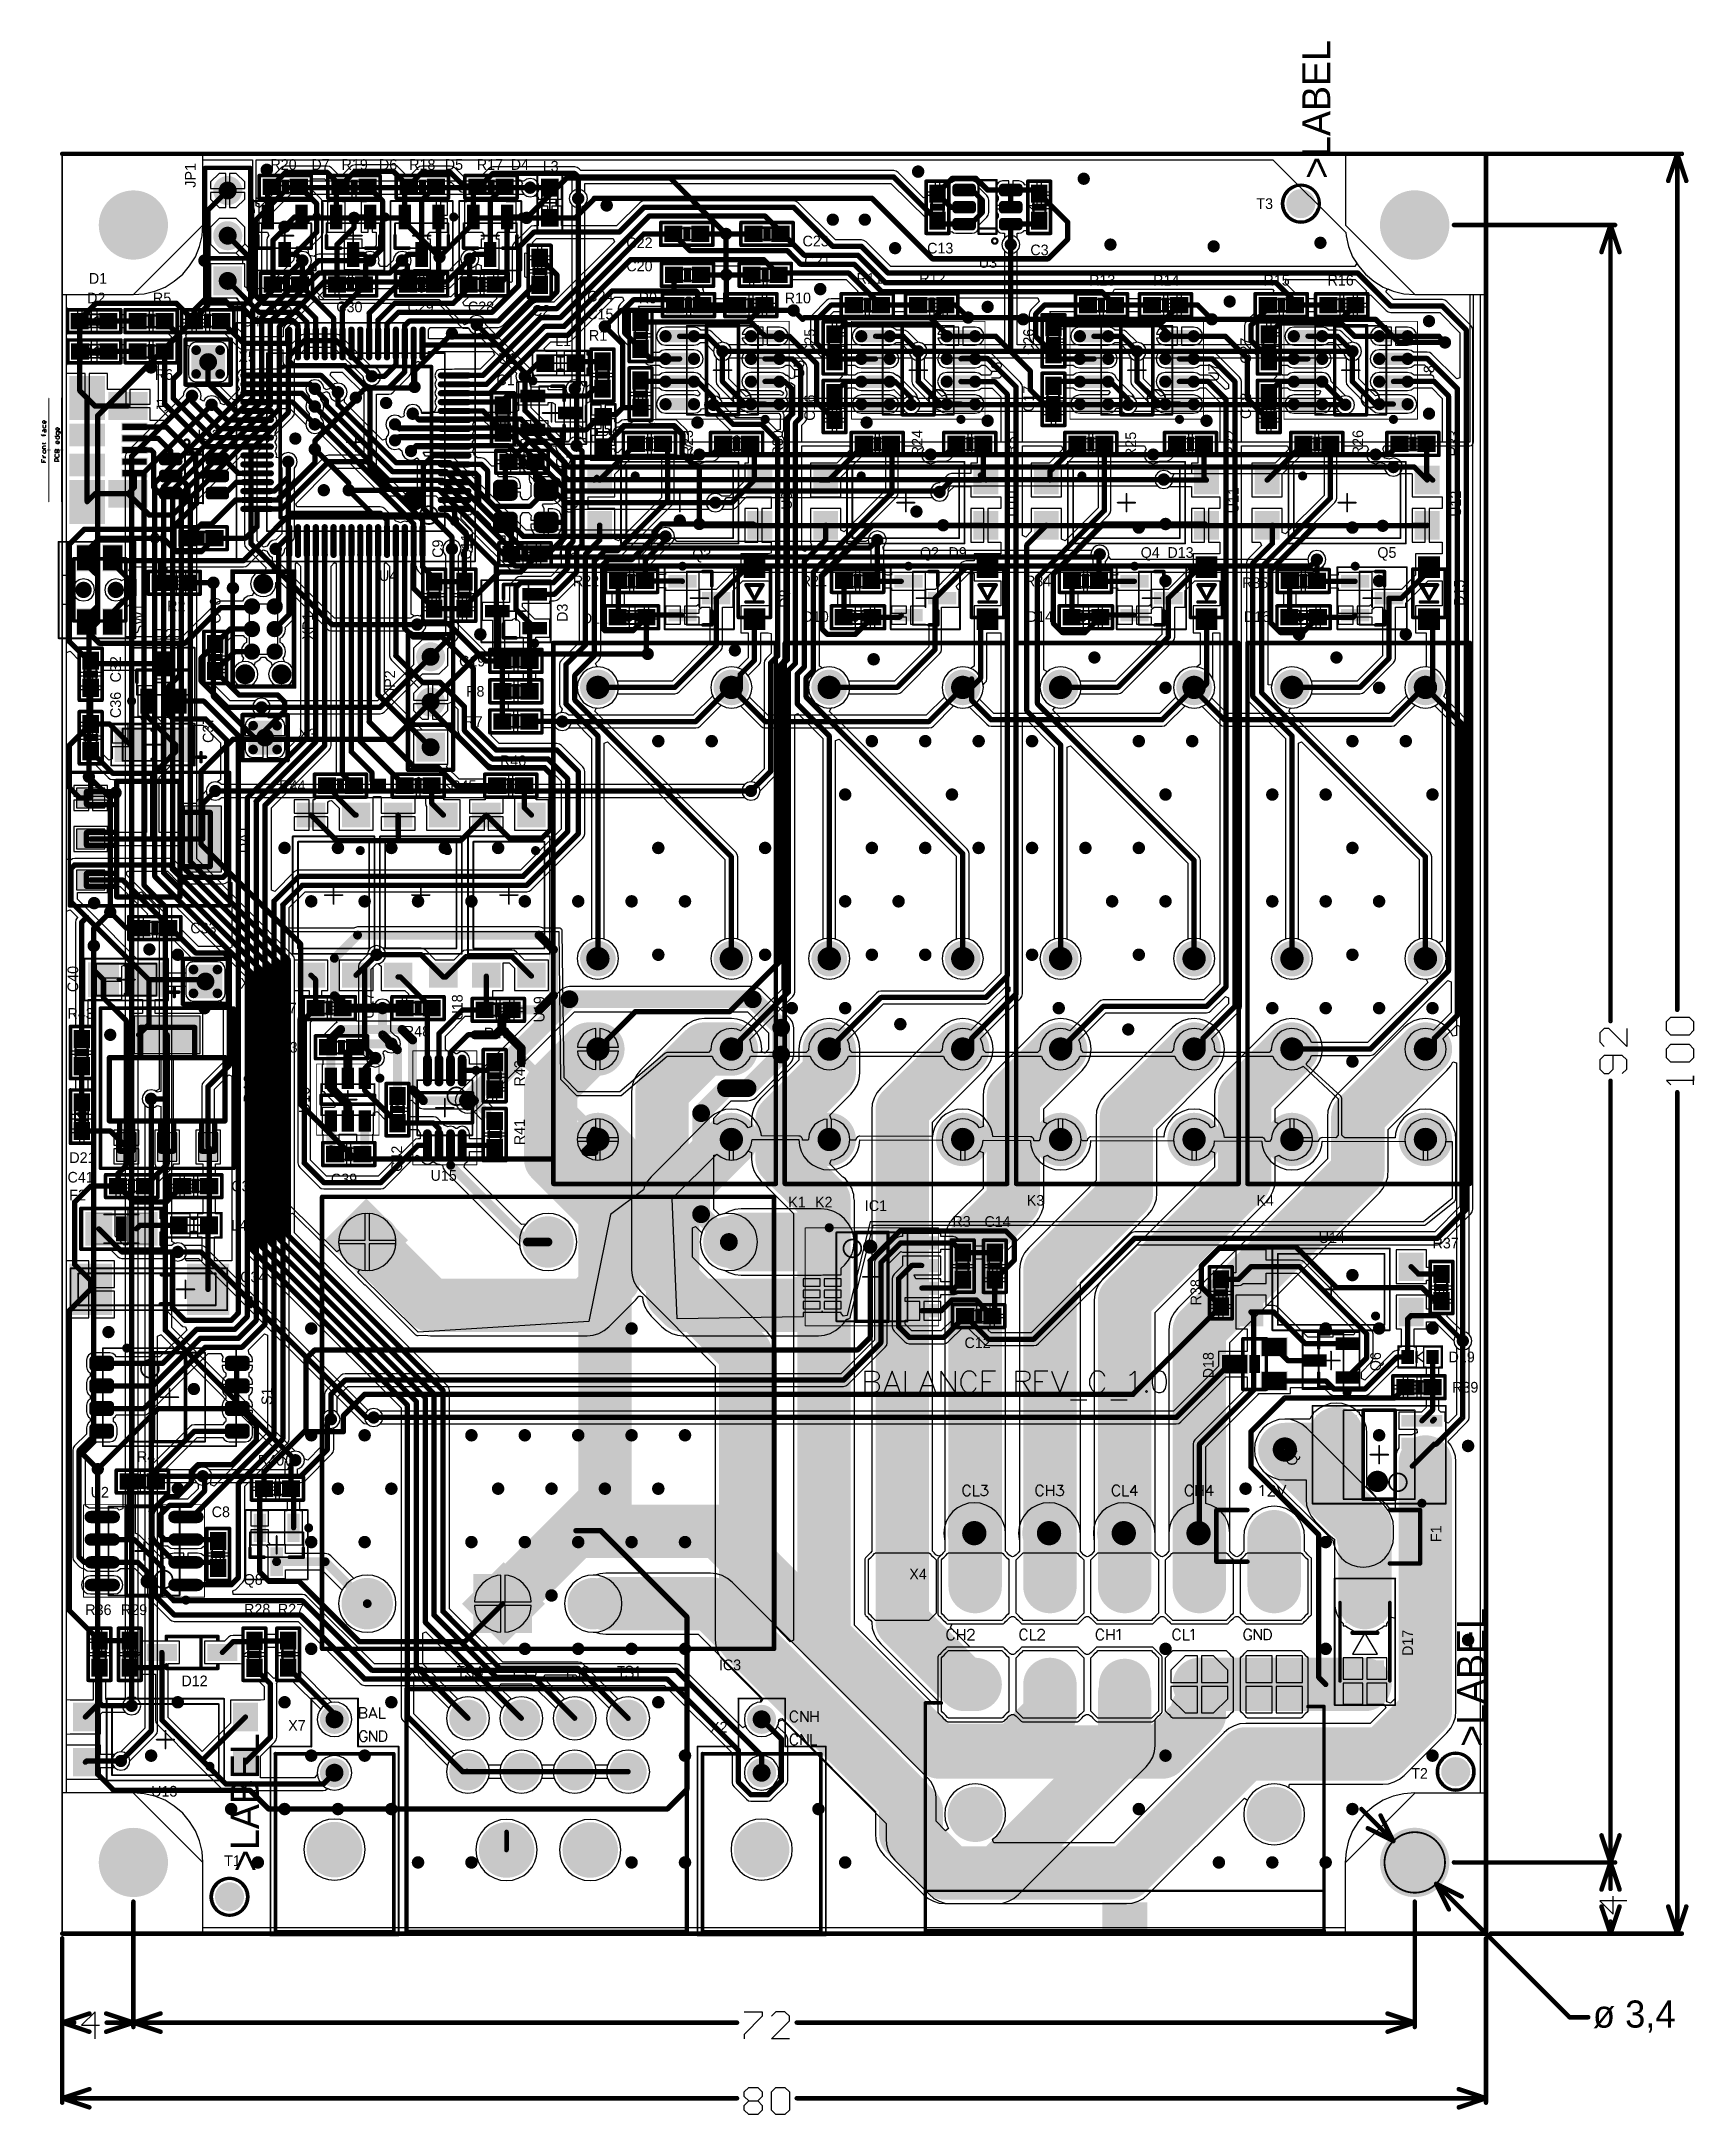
# Model space of a CAD drawing. Header units: millimetres. Extents: x 59 to 152, y 30 to 146.
import ezdxf

# ---------------------------------------------------------------- set-up
doc = ezdxf.new("R2010")
doc.units = ezdxf.units.MM
for name, color, linetype in [('BottomLayer', 5, 'Continuous'), ('BottomSolder', 6, 'Continuous'), ('KeepOutLayer', 6, 'Continuous'), ('Mechanical1', 6, 'Continuous'), ('Mechanical13', 56, 'Continuous'), ('Mechanical15', 56, 'Continuous'), ('Mechanical16', 56, 'Continuous'), ('Mechanical2', 216, 'Continuous'), ('Mechanical3', 76, 'Continuous'), ('Mechanical6', 56, 'Continuous'), ('Mechanical8', 56, 'Continuous'), ('MultiLayer', 9, 'Continuous'), ('PadHoleLayer', 156, 'Continuous'), ('TopLayer', 1, 'Continuous'), ('TopOverlay', 2, 'Continuous'), ('TopPaste', 8, 'Continuous'), ('TopSolder', 216, 'Continuous'), ('ViaHoleLayer', 16, 'Continuous')]:
    doc.layers.add(name, color=color, linetype=linetype)

msp = doc.modelspace()

# ---------------------------------------------------------------- texts
at = {"layer": 'Mechanical13'}
msp.add_text('ø 3,4', height=1.524, dxfattribs=at).set_placement((146.01, 34.72))
at = {"layer": 'TopOverlay'}
for s, p in [('JP1', (67.5, 138.1)), ('C25', (102.3, 128.7)), ('C26', (114.6, 128.7)), ('C27', (126.8, 128.2)), ('U5', (101.7, 127.4)), ('U6', (112.8, 127.3)), ('U7', (125, 127.2)), ('U8', (137.1, 127.1)), ('J1', (65.9, 125.5)), ('C16', (102.3, 125)), ('C17', (114.6, 125.5)), ('C18', (126.8, 125.1)), ('L2', (89.5, 123.9)), ('R23', (95.44, 123.01)), ('R30', (100.5, 123)), ('R24', (108.34, 123.01)), ('R31', (113.6, 123.1)), ('R25', (120.34, 122.91)), ('R32', (126, 123)), ('R26', (133.1, 123.01)), ('R33', (138.5, 123)), ('U11', (126.1, 119.8)), ('Q1', (88.8, 119.8)), ('U9', (101, 120)), ('U10', (113.7, 119.6)), ('U12', (138.6, 119.6)), ('C9', (81.4, 117.3)), ('C11', (83, 117.2)), ('D8', (100.9, 114.5)), ('D15', (138.8, 114.6)), ('SW1', (64.6, 113)), ('C10', (68.9, 113.6)), ('XP1', (74.1, 112.7)), ('D3', (88.4, 113.7)), ('C32', (63.3, 110.3)), ('JP2', (78.7, 109.6)), ('C36', (63.3, 108.3)), ('C37', (68.5, 106.9)), ('DA1', (70.5, 100.7)), ('C40', (60.9, 92.9)), ('U17', (77.5, 91.4)), ('U18', (82.5, 91.3)), ('U19', (87.1, 91.2)), ('R42', (86, 87.6)), ('DA2', (70.8, 86.7)), ('U16', (73.9, 86.1)), ('R41', (86, 84.3)), ('C42', (79.1, 82.8)), ('R38', (124, 75.3)), ('D18', (124.7, 71.2)), ('Q6', (134.1, 71.6)), ('S1', (71.8, 69.7)), ('Q7', (129.4, 66.3)), ('F1', (137.5, 62)), ('D17', (135.9, 55.6))]:
    msp.add_text(s, height=0.6, rotation=90, dxfattribs=at).set_placement(p)
for s, p in [('R20', (71.7, 139.1)), ('D7', (74, 139.1)), ('R19', (75.7, 139.1)), ('D6', (77.8, 139.1)), ('R18', (79.5, 139.1)), ('D5', (81.5, 139.1)), ('R17', (83.3, 139.1)), ('D4', (85.2, 139.1)), ('L3', (87, 139)), ('T3', (127.1, 136.9)), ('C22', (91.7, 134.7)), ('C23', (101.6, 134.8)), ('C20', (91.7, 133.4)), ('C21', (101.7, 133.7)), ('C13', (108.6, 134.4)), ('U3', (111.5, 133.6)), ('C3', (114.4, 134.3)), ('D1', (61.5, 132.7)), ('R11', (104.64, 132.7)), ('R12', (108.16, 132.7)), ('R13', (117.7, 132.6)), ('R14', (121.3, 132.6)), ('R15', (127.5, 132.6)), ('R16', (131.1, 132.6)), ('D2', (61.4, 131.6)), ('R5', (65.1, 131.6)), ('C31', (71.9, 131.1)), ('C30', (75.4, 131.1)), ('C29', (79.4, 131.1)), ('C28', (82.8, 131.1)), ('C24', (89.5, 131.7)), ('R9', (92.4, 131.6)), ('R10', (100.6, 131.6)), ('C4', (70.1, 130.3)), ('C2', (86.4, 130.9)), ('C15', (89.5, 130.7)), ('L1', (87.7, 129.2)), ('R1', (89.6, 129.5)), ('X5', (69.9, 128.3)), ('U1', (84.5, 128.2)), ('R6', (65.2, 127.3)), ('C1', (84.4, 127)), ('IC2', (67.6, 123.9)), ('C7', (87.7, 122.4)), ('C5', (64.9, 118.1)), ('C6', (87.9, 117.2)), ('Q3', (95.4, 117.2)), ('Q2', (108.2, 117.3)), ('D9', (109.8, 117.3)), ('Q4', (120.6, 117.3)), ('D13', (122.1, 117.3)), ('Q5', (133.9, 117.3)), ('U4', (77.8, 116)), ('R22', (88.7, 115.7)), ('R21', (101.5, 115.7)), ('R34', (114.1, 115.7)), ('R35', (126.3, 115.6)), ('R2', (65.9, 114.3)), ('D11', (89.2, 113.6)), ('D10', (101.6, 113.7)), ('D14', (114.2, 113.7)), ('D16', (126.4, 113.7)), ('D20', (65.2, 112.7)), ('C19', (82.3, 111.2)), ('R8', (82.7, 109.5)), ('R7', (82.6, 107.8)), ('X3', (73.3, 107.1)), ('R46', (84.6, 105.6)), ('R44', (72.2, 104.2)), ('R45', (81.8, 104.2)), ('C33', (67.2, 96.2)), ('X1', (70, 93.1)), ('R47', (71.7, 91.7)), ('R43', (60.3, 91.4)), ('R48', (79.2, 90.4)), ('R49', (83.7, 90.3)), ('C38', (72.2, 89.5)), ('D21', (60.4, 83.3)), ('C41', (60.3, 82.2)), ('C39', (75.1, 82.1)), ('U15', (80.7, 82.3)), ('F2', (60.4, 81.2)), ('C35', (69.5, 81.7)), ('K1', (100.8, 80.8)), ('K2', (102.3, 80.8)), ('IC1', (105.1, 80.6)), ('K3', (114.2, 80.9)), ('K4', (127.1, 80.9)), ('L4', (69.5, 79.5)), ('R3', (110.02, 79.72)), ('C14', (111.82, 79.71)), ('U14', (130.6, 78.8)), ('R37', (137, 78.5)), ('C34', (70, 76.6)), ('C12', (110.7, 72.9)), ('D19', (137.9, 72.1)), ('R39', (138.1, 70.4)), ('R4', (64.2, 66.5)), ('R40', (71, 66.3)), ('U2', (61.6, 64.5)), ('C8', (68.4, 63.4)), ('Q8', (70.2, 59.6)), ('X4', (107.6, 59.9)), ('R36', (61.3, 57.9)), ('R29', (63.3, 57.9)), ('R28', (70.22, 57.93)), ('R27', (72.12, 57.93)), ('X6', (79.4, 54.4)), ('IC3', (96.9, 54.8)), ('D12', (66.7, 53.9)), ('X7', (72.7, 51.4)), ('X2', (96.4, 51.3)), ('T2', (135.8, 48.7)), ('U13', (65, 47.7)), ('T1', (69.1, 43.8))]:
    msp.add_text(s, height=0.6, dxfattribs=at).set_placement(p)

# ---------------------------------------------------------------- blocks, each defined once
blk = doc.blocks.new('C0603_171')
at = {"layer": 'Mechanical1', "const_width": 0.1}
for points in [[(-0.9, 0.45), (-0.9, -0.45)], [(-0.9, 0.45), (0.9, 0.45)], [(0.9, 0.45), (0.9, -0.45)], [(-0.9, -0.45), (0.9, -0.45)]]:
    blk.add_lwpolyline(points, dxfattribs=at)
at = {"layer": 'Mechanical1', "const_width": 0.05}
for points in [[(-0.92, 0.45, 1), (-0.88, 0.45, 1)], [(-0.92, 0.45, 1), (-0.88, 0.45, 1)], [(0.87, 0.45, 1), (0.92, 0.45, 1)], [(0.87, 0.45, 1), (0.92, 0.45, 1)], [(-0.92, -0.45, 1), (-0.88, -0.45, 1)], [(-0.92, -0.45, 1), (-0.88, -0.45, 1)], [(0.87, -0.45, 1), (0.92, -0.45, 1)], [(0.87, -0.45, 1), (0.92, -0.45, 1)]]:
    blk.add_lwpolyline(points, format="xyb", close=True, dxfattribs=at)
at = {"layer": 'Mechanical15', "const_width": 0.1}
for points in [[(-1.58, 0.7), (-1.58, -0.7)], [(-1.58, 0.7), (1.57, 0.7)], [(-0.45, 0), (0.45, 0)], [(0, 0.45), (0, -0.45)], [(1.57, 0.7), (1.57, -0.7)], [(-1.58, -0.7), (1.57, -0.7)]]:
    blk.add_lwpolyline(points, dxfattribs=at)
at = {"layer": 'Mechanical15', "const_width": 0.05}
for points in [[(-1.6, 0.7, 1), (-1.55, 0.7, 1)], [(-1.6, 0.7, 1), (-1.55, 0.7, 1)], [(-0.48, 0, 1), (-0.43, 0, 1)], [(-0.02, 0.45, 1), (0.02, 0.45, 1)], [(0.43, 0, 1), (0.47, 0, 1)], [(1.55, 0.7, 1), (1.6, 0.7, 1)], [(1.55, 0.7, 1), (1.6, 0.7, 1)], [(-1.6, -0.7, 1), (-1.55, -0.7, 1)], [(-1.6, -0.7, 1), (-1.55, -0.7, 1)], [(-0.02, -0.45, 1), (0.02, -0.45, 1)], [(1.55, -0.7, 1), (1.6, -0.7, 1)], [(1.55, -0.7, 1), (1.6, -0.7, 1)]]:
    blk.add_lwpolyline(points, format="xyb", close=True, dxfattribs=at)
at = {"layer": 'TopLayer'}
for points in [[(-0.4, -0.45), (-0.4, 0.45), (-1.3, -0.45), (-1.3, 0.45)], [(1.3, -0.45), (1.3, 0.45), (0.4, -0.45), (0.4, 0.45)]]:
    blk.add_solid(points, dxfattribs=at)
at = {"layer": 'TopOverlay', "const_width": 0.2}
for points in [[(-0.1, 0.4), (0.1, 0.4)], [(-0.1, -0.4), (0.1, -0.4)]]:
    blk.add_lwpolyline(points, dxfattribs=at)
at = {"layer": 'TopOverlay', "const_width": 0.1}
for points in [[(-0.15, 0.4, 1), (-0.05, 0.4, 1)], [(0.05, 0.4, 1), (0.15, 0.4, 1)], [(-0.15, -0.4, 1), (-0.05, -0.4, 1)], [(0.05, -0.4, 1), (0.15, -0.4, 1)]]:
    blk.add_lwpolyline(points, format="xyb", close=True, dxfattribs=at)
at = {"layer": 'TopPaste'}
for points in [[(-0.4, -0.45), (-0.4, 0.45), (-1.3, -0.45), (-1.3, 0.45)], [(1.3, -0.45), (1.3, 0.45), (0.4, -0.45), (0.4, 0.45)]]:
    blk.add_solid(points, dxfattribs=at)
at = {"layer": 'TopSolder'}
for points in [[(-0.35, -0.5), (-0.35, 0.5), (-1.35, -0.5), (-1.35, 0.5)], [(1.35, -0.5), (1.35, 0.5), (0.35, -0.5), (0.35, 0.5)]]:
    blk.add_solid(points, dxfattribs=at)
blk = doc.blocks.new('PTS840_P_172')
at = {"layer": 'BottomLayer', "const_width": 0.406}
for points in [[(-0.2, 0.91, 1), (0.2, 0.91, 1)], [(-0.2, -0.9, 1), (0.2, -0.9, 1)]]:
    blk.add_lwpolyline(points, format="xyb", close=True, dxfattribs=at)
at = {"layer": 'BottomSolder', "const_width": 0.456}
for points in [[(-0.23, 0.91, 1), (0.23, 0.91, 1)], [(-0.23, -0.9, 1), (0.23, -0.9, 1)]]:
    blk.add_lwpolyline(points, format="xyb", close=True, dxfattribs=at)
at = {"layer": 'Mechanical16', "const_width": 0.102}
for points in [[(2.72, 2.01), (-2.7, 2.01)], [(-2.7, -2.3), (-2.7, 2.01)], [(2.72, -2.3), (2.72, 2.01)], [(2.72, -2.3), (-2.7, -2.3)]]:
    blk.add_lwpolyline(points, dxfattribs=at)
at = {"layer": 'Mechanical16', "const_width": 0.0508}
for points in [[(-2.73, 2.01, 1), (-2.67, 2.01, 1)], [(-2.73, 2.01, 1), (-2.67, 2.01, 1)], [(2.69, 2.01, 1), (2.74, 2.01, 1)], [(2.69, 2.01, 1), (2.74, 2.01, 1)], [(-2.73, -2.3, 1), (-2.67, -2.3, 1)], [(-2.73, -2.3, 1), (-2.67, -2.3, 1)], [(2.69, -2.3, 1), (2.74, -2.3, 1)], [(2.69, -2.3, 1), (2.74, -2.3, 1)]]:
    blk.add_lwpolyline(points, format="xyb", close=True, dxfattribs=at)
at = {"layer": 'MultiLayer', "const_width": 0.406}
for points in [[(-0.2, 0.91, 1), (0.2, 0.91, 1)], [(-0.2, -0.9, 1), (0.2, -0.9, 1)]]:
    blk.add_lwpolyline(points, format="xyb", close=True, dxfattribs=at)
at = {"layer": 'PadHoleLayer', "const_width": 0.406}
for points in [[(-0.2, 0.91, 1), (0.2, 0.91, 1)], [(-0.2, -0.9, 1), (0.2, -0.9, 1)]]:
    blk.add_lwpolyline(points, format="xyb", close=True, dxfattribs=at)
at = {"layer": 'TopLayer', "const_width": 0.406}
for points in [[(-0.2, 0.91, 1), (0.2, 0.91, 1)], [(-0.2, -0.9, 1), (0.2, -0.9, 1)]]:
    blk.add_lwpolyline(points, format="xyb", close=True, dxfattribs=at)
at = {"layer": 'TopLayer'}
for points in [[(-2.51, 0.2), (-1.09, 0.2), (-2.51, 1.27), (-1.09, 1.27)], [(1.09, 0.2), (2.51, 0.2), (1.09, 1.27), (2.51, 1.27)], [(-2.51, -1.26), (-1.09, -1.26), (-2.51, -0.19), (-1.09, -0.19)], [(1.09, -1.26), (2.51, -1.26), (1.09, -0.19), (2.51, -0.19)]]:
    blk.add_solid(points, dxfattribs=at)
at = {"layer": 'TopOverlay'}
for p, q in [((0.81, -1.5), (-0.8, -1.5)), ((-0.8, -1.5), (-0.8, -2.1)), ((-0.8, -2.1), (0.81, -2.1)), ((0.81, -2.1), (0.81, -1.5))]:
    blk.add_line(p, q, dxfattribs=at)
at = {"layer": 'TopOverlay', "const_width": 0.203}
for points in [[(-1.75, -1.45), (-1.75, 1.47)], [(1.75, 1.47), (-1.75, 1.47)], [(1.75, -1.45), (1.75, 1.47)], [(1.75, -1.45), (-1.75, -1.45)]]:
    blk.add_lwpolyline(points, dxfattribs=at)
at = {"layer": 'TopOverlay', "const_width": 0.102}
for points in [[(-1.8, 1.47, 1), (-1.7, 1.47, 1)], [(-1.8, 1.47, 1), (-1.7, 1.47, 1)], [(1.7, 1.47, 1), (1.8, 1.47, 1)], [(1.7, 1.47, 1), (1.8, 1.47, 1)], [(-1.8, -1.45, 1), (-1.7, -1.45, 1)], [(-1.8, -1.45, 1), (-1.7, -1.45, 1)], [(1.7, -1.45, 1), (1.8, -1.45, 1)], [(1.7, -1.45, 1), (1.8, -1.45, 1)]]:
    blk.add_lwpolyline(points, format="xyb", close=True, dxfattribs=at)
at = {"layer": 'TopPaste'}
for points in [[(-2.51, 0.2), (-1.09, 0.2), (-2.51, 1.27), (-1.09, 1.27)], [(1.09, 0.2), (2.51, 0.2), (1.09, 1.27), (2.51, 1.27)], [(-2.51, -1.26), (-1.09, -1.26), (-2.51, -0.19), (-1.09, -0.19)], [(1.09, -1.26), (2.51, -1.26), (1.09, -0.19), (2.51, -0.19)]]:
    blk.add_solid(points, dxfattribs=at)
at = {"layer": 'TopSolder', "const_width": 0.456}
for points in [[(-0.23, 0.91, 1), (0.23, 0.91, 1)], [(-0.23, -0.9, 1), (0.23, -0.9, 1)]]:
    blk.add_lwpolyline(points, format="xyb", close=True, dxfattribs=at)
at = {"layer": 'TopSolder'}
for points in [[(-2.56, 0.15), (-1.04, 0.15), (-2.56, 1.32), (-1.04, 1.32)], [(1.04, 0.15), (2.56, 0.15), (1.04, 1.32), (2.56, 1.32)], [(-2.56, -1.31), (-1.04, -1.31), (-2.56, -0.14), (-1.04, -0.14)], [(1.04, -1.31), (2.56, -1.31), (1.04, -0.14), (2.56, -0.14)]]:
    blk.add_solid(points, dxfattribs=at)
blk = doc.blocks.new('C0603_173')
at = {"layer": 'Mechanical16'}
for points, const_width in [([(-0.85, 0.41), (0.86, 0.41)], 0.0254), ([(-0.85, 0.41), (-0.85, -0.4)], 0.0254), ([(-0.43, 0.33), (0.46, 0.33)], 0.102), ([(0.86, 0.41), (0.86, -0.4)], 0.0254), ([(-0.85, -0.4), (0.86, -0.4)], 0.0254), ([(-0.43, -0.31), (0.46, -0.31)], 0.102)]:
    blk.add_lwpolyline(points, dxfattribs=dict(at, const_width=const_width))
for points, const_width in [([(-0.86, 0.41, 1), (-0.84, 0.41, 1)], 0.0127), ([(-0.86, 0.41, 1), (-0.84, 0.41, 1)], 0.0127), ([(-0.46, 0.33, 1), (-0.41, 0.33, 1)], 0.0508), ([(0.43, 0.33, 1), (0.48, 0.33, 1)], 0.0508), ([(0.86, 0.41, 1), (0.87, 0.41, 1)], 0.0127), ([(0.86, 0.41, 1), (0.87, 0.41, 1)], 0.0127), ([(-0.86, -0.4, 1), (-0.84, -0.4, 1)], 0.0127), ([(-0.86, -0.4, 1), (-0.84, -0.4, 1)], 0.0127), ([(-0.46, -0.31, 1), (-0.41, -0.31, 1)], 0.0508), ([(0.43, -0.31, 1), (0.48, -0.31, 1)], 0.0508), ([(0.86, -0.4, 1), (0.87, -0.4, 1)], 0.0127), ([(0.86, -0.4, 1), (0.87, -0.4, 1)], 0.0127)]:
    blk.add_lwpolyline(points, format="xyb", close=True, dxfattribs=dict(at, const_width=const_width))
for points in [[(-0.84, -0.4), (-0.43, -0.4), (-0.84, 0.41), (-0.43, 0.41)], [(0.43, -0.4), (0.84, -0.4), (0.43, 0.41), (0.84, 0.41)]]:
    blk.add_solid(points, dxfattribs=at)
at = {"layer": 'Mechanical6'}
blk.add_solid([(-0.2, -0.4), (0.2, -0.4), (-0.2, 0.41), (0.2, 0.41)], dxfattribs=at)
at = {"layer": 'TopLayer'}
for points in [[(-1.22, -0.41), (-0.3, -0.41), (-1.22, 0.41), (-0.3, 0.41)], [(0.3, -0.41), (1.22, -0.41), (0.3, 0.41), (1.22, 0.41)]]:
    blk.add_solid(points, dxfattribs=at)
at = {"layer": 'TopOverlay', "const_width": 0.203}
for points in [[(-1.46, 0.64), (1.47, 0.64)], [(-1.46, 0.64), (-1.46, -0.64)], [(1.47, 0.64), (1.47, -0.64)], [(-1.46, -0.64), (1.47, -0.64)]]:
    blk.add_lwpolyline(points, dxfattribs=at)
at = {"layer": 'TopOverlay', "const_width": 0.102}
for points in [[(-1.51, 0.64, 1), (-1.41, 0.64, 1)], [(-1.51, 0.64, 1), (-1.41, 0.64, 1)], [(1.42, 0.64, 1), (1.52, 0.64, 1)], [(1.42, 0.64, 1), (1.52, 0.64, 1)], [(-1.51, -0.64, 1), (-1.41, -0.64, 1)], [(-1.51, -0.64, 1), (-1.41, -0.64, 1)], [(1.42, -0.64, 1), (1.52, -0.64, 1)], [(1.42, -0.64, 1), (1.52, -0.64, 1)]]:
    blk.add_lwpolyline(points, format="xyb", close=True, dxfattribs=at)
at = {"layer": 'TopPaste'}
for points in [[(-1.22, -0.41), (-0.3, -0.41), (-1.22, 0.41), (-0.3, 0.41)], [(0.3, -0.41), (1.22, -0.41), (0.3, 0.41), (1.22, 0.41)]]:
    blk.add_solid(points, dxfattribs=at)
at = {"layer": 'TopSolder'}
for points in [[(-1.27, -0.46), (-0.25, -0.46), (-1.27, 0.46), (-0.25, 0.46)], [(0.25, -0.46), (1.27, -0.46), (0.25, 0.46), (1.27, 0.46)]]:
    blk.add_solid(points, dxfattribs=at)
blk = doc.blocks.new('C0603_174')
at = {"layer": 'Mechanical16'}
for points, const_width in [([(0.86, 0.41), (-0.85, 0.41)], 0.0254), ([(-0.85, -0.4), (-0.85, 0.41)], 0.0254), ([(0.46, 0.33), (-0.43, 0.33)], 0.102), ([(0.86, -0.4), (0.86, 0.41)], 0.0254), ([(0.86, -0.4), (-0.85, -0.4)], 0.0254), ([(0.46, -0.31), (-0.43, -0.31)], 0.102)]:
    blk.add_lwpolyline(points, dxfattribs=dict(at, const_width=const_width))
for points, const_width in [([(-0.86, 0.41, 1), (-0.84, 0.41, 1)], 0.0127), ([(-0.86, 0.41, 1), (-0.84, 0.41, 1)], 0.0127), ([(-0.46, 0.33, 1), (-0.41, 0.33, 1)], 0.0508), ([(0.43, 0.33, 1), (0.48, 0.33, 1)], 0.0508), ([(0.86, 0.41, 1), (0.87, 0.41, 1)], 0.0127), ([(0.86, 0.41, 1), (0.87, 0.41, 1)], 0.0127), ([(-0.86, -0.4, 1), (-0.84, -0.4, 1)], 0.0127), ([(-0.86, -0.4, 1), (-0.84, -0.4, 1)], 0.0127), ([(-0.46, -0.31, 1), (-0.41, -0.31, 1)], 0.0508), ([(0.43, -0.31, 1), (0.48, -0.31, 1)], 0.0508), ([(0.86, -0.4, 1), (0.87, -0.4, 1)], 0.0127), ([(0.86, -0.4, 1), (0.87, -0.4, 1)], 0.0127)]:
    blk.add_lwpolyline(points, format="xyb", close=True, dxfattribs=dict(at, const_width=const_width))
for points in [[(-0.84, -0.4), (-0.43, -0.4), (-0.84, 0.41), (-0.43, 0.41)], [(0.43, -0.4), (0.84, -0.4), (0.43, 0.41), (0.84, 0.41)]]:
    blk.add_solid(points, dxfattribs=at)
at = {"layer": 'Mechanical6'}
blk.add_solid([(-0.2, -0.4), (0.2, -0.4), (-0.2, 0.41), (0.2, 0.41)], dxfattribs=at)
at = {"layer": 'TopLayer'}
for points in [[(-1.22, -0.41), (-0.3, -0.41), (-1.22, 0.41), (-0.3, 0.41)], [(0.3, -0.41), (1.22, -0.41), (0.3, 0.41), (1.22, 0.41)]]:
    blk.add_solid(points, dxfattribs=at)
at = {"layer": 'TopOverlay', "const_width": 0.203}
for points in [[(1.47, 0.64), (-1.46, 0.64)], [(-1.46, -0.64), (-1.46, 0.64)], [(1.47, -0.64), (1.47, 0.64)], [(1.47, -0.64), (-1.46, -0.64)]]:
    blk.add_lwpolyline(points, dxfattribs=at)
at = {"layer": 'TopOverlay', "const_width": 0.102}
for points in [[(-1.51, 0.64, 1), (-1.41, 0.64, 1)], [(-1.51, 0.64, 1), (-1.41, 0.64, 1)], [(1.42, 0.64, 1), (1.52, 0.64, 1)], [(1.42, 0.64, 1), (1.52, 0.64, 1)], [(-1.51, -0.64, 1), (-1.41, -0.64, 1)], [(-1.51, -0.64, 1), (-1.41, -0.64, 1)], [(1.42, -0.64, 1), (1.52, -0.64, 1)], [(1.42, -0.64, 1), (1.52, -0.64, 1)]]:
    blk.add_lwpolyline(points, format="xyb", close=True, dxfattribs=at)
at = {"layer": 'TopPaste'}
for points in [[(-1.22, -0.41), (-0.3, -0.41), (-1.22, 0.41), (-0.3, 0.41)], [(0.3, -0.41), (1.22, -0.41), (0.3, 0.41), (1.22, 0.41)]]:
    blk.add_solid(points, dxfattribs=at)
at = {"layer": 'TopSolder'}
for points in [[(-1.27, -0.46), (-0.25, -0.46), (-1.27, 0.46), (-0.25, 0.46)], [(0.25, -0.46), (1.27, -0.46), (0.25, 0.46), (1.27, 0.46)]]:
    blk.add_solid(points, dxfattribs=at)
blk = doc.blocks.new('C0603_175')
at = {"layer": 'Mechanical16'}
for points, const_width in [([(0.86, 0.41), (-0.85, 0.41)], 0.0254), ([(-0.85, -0.4), (-0.85, 0.41)], 0.0254), ([(0.46, 0.33), (-0.43, 0.33)], 0.102), ([(0.86, -0.4), (0.86, 0.41)], 0.0254), ([(0.86, -0.4), (-0.85, -0.4)], 0.0254), ([(0.46, -0.31), (-0.43, -0.31)], 0.102)]:
    blk.add_lwpolyline(points, dxfattribs=dict(at, const_width=const_width))
for points, const_width in [([(-0.86, 0.41, 1), (-0.84, 0.41, 1)], 0.0127), ([(-0.86, 0.41, 1), (-0.84, 0.41, 1)], 0.0127), ([(-0.46, 0.33, 1), (-0.41, 0.33, 1)], 0.0508), ([(0.43, 0.33, 1), (0.48, 0.33, 1)], 0.0508), ([(0.86, 0.41, 1), (0.87, 0.41, 1)], 0.0127), ([(0.86, 0.41, 1), (0.87, 0.41, 1)], 0.0127), ([(-0.86, -0.4, 1), (-0.84, -0.4, 1)], 0.0127), ([(-0.86, -0.4, 1), (-0.84, -0.4, 1)], 0.0127), ([(-0.46, -0.31, 1), (-0.41, -0.31, 1)], 0.0508), ([(0.43, -0.31, 1), (0.48, -0.31, 1)], 0.0508), ([(0.86, -0.4, 1), (0.87, -0.4, 1)], 0.0127), ([(0.86, -0.4, 1), (0.87, -0.4, 1)], 0.0127)]:
    blk.add_lwpolyline(points, format="xyb", close=True, dxfattribs=dict(at, const_width=const_width))
for points in [[(-0.84, -0.4), (-0.43, -0.4), (-0.84, 0.41), (-0.43, 0.41)], [(0.43, -0.4), (0.84, -0.4), (0.43, 0.41), (0.84, 0.41)]]:
    blk.add_solid(points, dxfattribs=at)
at = {"layer": 'Mechanical6'}
blk.add_solid([(-0.2, -0.4), (0.2, -0.4), (-0.2, 0.41), (0.2, 0.41)], dxfattribs=at)
at = {"layer": 'TopLayer'}
for points in [[(-1.22, -0.41), (-0.3, -0.41), (-1.22, 0.41), (-0.3, 0.41)], [(0.3, -0.41), (1.22, -0.41), (0.3, 0.41), (1.22, 0.41)]]:
    blk.add_solid(points, dxfattribs=at)
at = {"layer": 'TopOverlay', "const_width": 0.203}
for points in [[(1.47, 0.64), (-1.46, 0.64)], [(-1.46, -0.64), (-1.46, 0.64)], [(1.47, -0.64), (1.47, 0.64)], [(1.47, -0.64), (-1.46, -0.64)]]:
    blk.add_lwpolyline(points, dxfattribs=at)
at = {"layer": 'TopOverlay', "const_width": 0.102}
for points in [[(-1.51, 0.64, 1), (-1.41, 0.64, 1)], [(-1.51, 0.64, 1), (-1.41, 0.64, 1)], [(1.42, 0.64, 1), (1.52, 0.64, 1)], [(1.42, 0.64, 1), (1.52, 0.64, 1)], [(-1.51, -0.64, 1), (-1.41, -0.64, 1)], [(-1.51, -0.64, 1), (-1.41, -0.64, 1)], [(1.42, -0.64, 1), (1.52, -0.64, 1)], [(1.42, -0.64, 1), (1.52, -0.64, 1)]]:
    blk.add_lwpolyline(points, format="xyb", close=True, dxfattribs=at)
at = {"layer": 'TopPaste'}
for points in [[(-1.22, -0.41), (-0.3, -0.41), (-1.22, 0.41), (-0.3, 0.41)], [(0.3, -0.41), (1.22, -0.41), (0.3, 0.41), (1.22, 0.41)]]:
    blk.add_solid(points, dxfattribs=at)
at = {"layer": 'TopSolder'}
for points in [[(-1.27, -0.46), (-0.25, -0.46), (-1.27, 0.46), (-0.25, 0.46)], [(0.25, -0.46), (1.27, -0.46), (0.25, 0.46), (1.27, 0.46)]]:
    blk.add_solid(points, dxfattribs=at)
blk = doc.blocks.new('C0603_176')
at = {"layer": 'Mechanical16'}
for points, const_width in [([(-0.85, 0.41), (0.86, 0.41)], 0.0254), ([(-0.85, -0.4), (-0.85, 0.41)], 0.0254), ([(-0.43, 0.33), (0.46, 0.33)], 0.102), ([(0.86, -0.4), (0.86, 0.41)], 0.0254), ([(-0.85, -0.4), (0.86, -0.4)], 0.0254), ([(-0.43, -0.31), (0.46, -0.31)], 0.102)]:
    blk.add_lwpolyline(points, dxfattribs=dict(at, const_width=const_width))
for points, const_width in [([(-0.86, 0.41, 1), (-0.84, 0.41, 1)], 0.0127), ([(-0.86, 0.41, 1), (-0.84, 0.41, 1)], 0.0127), ([(-0.46, 0.33, 1), (-0.41, 0.33, 1)], 0.0508), ([(0.43, 0.33, 1), (0.48, 0.33, 1)], 0.0508), ([(0.86, 0.41, 1), (0.87, 0.41, 1)], 0.0127), ([(0.86, 0.41, 1), (0.87, 0.41, 1)], 0.0127), ([(-0.86, -0.4, 1), (-0.84, -0.4, 1)], 0.0127), ([(-0.86, -0.4, 1), (-0.84, -0.4, 1)], 0.0127), ([(-0.46, -0.31, 1), (-0.41, -0.31, 1)], 0.0508), ([(0.43, -0.31, 1), (0.48, -0.31, 1)], 0.0508), ([(0.86, -0.4, 1), (0.87, -0.4, 1)], 0.0127), ([(0.86, -0.4, 1), (0.87, -0.4, 1)], 0.0127)]:
    blk.add_lwpolyline(points, format="xyb", close=True, dxfattribs=dict(at, const_width=const_width))
for points in [[(-0.84, -0.4), (-0.43, -0.4), (-0.84, 0.41), (-0.43, 0.41)], [(0.43, -0.4), (0.84, -0.4), (0.43, 0.41), (0.84, 0.41)]]:
    blk.add_solid(points, dxfattribs=at)
at = {"layer": 'Mechanical6'}
blk.add_solid([(-0.2, -0.4), (0.2, -0.4), (-0.2, 0.41), (0.2, 0.41)], dxfattribs=at)
at = {"layer": 'TopLayer'}
for points in [[(-1.22, -0.41), (-0.3, -0.41), (-1.22, 0.41), (-0.3, 0.41)], [(0.3, -0.41), (1.22, -0.41), (0.3, 0.41), (1.22, 0.41)]]:
    blk.add_solid(points, dxfattribs=at)
at = {"layer": 'TopOverlay', "const_width": 0.203}
for points in [[(-1.46, 0.64), (1.47, 0.64)], [(-1.46, -0.64), (-1.46, 0.64)], [(1.47, -0.64), (1.47, 0.64)], [(-1.46, -0.64), (1.47, -0.64)]]:
    blk.add_lwpolyline(points, dxfattribs=at)
at = {"layer": 'TopOverlay', "const_width": 0.102}
for points in [[(-1.51, 0.64, 1), (-1.41, 0.64, 1)], [(-1.51, 0.64, 1), (-1.41, 0.64, 1)], [(1.42, 0.64, 1), (1.52, 0.64, 1)], [(1.42, 0.64, 1), (1.52, 0.64, 1)], [(-1.51, -0.64, 1), (-1.41, -0.64, 1)], [(-1.51, -0.64, 1), (-1.41, -0.64, 1)], [(1.42, -0.64, 1), (1.52, -0.64, 1)], [(1.42, -0.64, 1), (1.52, -0.64, 1)]]:
    blk.add_lwpolyline(points, format="xyb", close=True, dxfattribs=at)
at = {"layer": 'TopPaste'}
for points in [[(-1.22, -0.41), (-0.3, -0.41), (-1.22, 0.41), (-0.3, 0.41)], [(0.3, -0.41), (1.22, -0.41), (0.3, 0.41), (1.22, 0.41)]]:
    blk.add_solid(points, dxfattribs=at)
at = {"layer": 'TopSolder'}
for points in [[(-1.27, -0.46), (-0.25, -0.46), (-1.27, 0.46), (-0.25, 0.46)], [(0.25, -0.46), (1.27, -0.46), (0.25, 0.46), (1.27, 0.46)]]:
    blk.add_solid(points, dxfattribs=at)
blk = doc.blocks.new('C0603_177')
at = {"layer": 'Mechanical16'}
for points, const_width in [([(-0.85, 0.41), (0.86, 0.41)], 0.0254), ([(-0.85, -0.4), (-0.85, 0.41)], 0.0254), ([(-0.43, 0.33), (0.46, 0.33)], 0.102), ([(0.86, -0.4), (0.86, 0.41)], 0.0254), ([(-0.85, -0.4), (0.86, -0.4)], 0.0254), ([(-0.43, -0.31), (0.46, -0.31)], 0.102)]:
    blk.add_lwpolyline(points, dxfattribs=dict(at, const_width=const_width))
for points, const_width in [([(-0.86, 0.41, 1), (-0.84, 0.41, 1)], 0.0127), ([(-0.86, 0.41, 1), (-0.84, 0.41, 1)], 0.0127), ([(-0.46, 0.33, 1), (-0.41, 0.33, 1)], 0.0508), ([(0.43, 0.33, 1), (0.48, 0.33, 1)], 0.0508), ([(0.86, 0.41, 1), (0.87, 0.41, 1)], 0.0127), ([(0.86, 0.41, 1), (0.87, 0.41, 1)], 0.0127), ([(-0.86, -0.4, 1), (-0.84, -0.4, 1)], 0.0127), ([(-0.86, -0.4, 1), (-0.84, -0.4, 1)], 0.0127), ([(-0.46, -0.31, 1), (-0.41, -0.31, 1)], 0.0508), ([(0.43, -0.31, 1), (0.48, -0.31, 1)], 0.0508), ([(0.86, -0.4, 1), (0.87, -0.4, 1)], 0.0127), ([(0.86, -0.4, 1), (0.87, -0.4, 1)], 0.0127)]:
    blk.add_lwpolyline(points, format="xyb", close=True, dxfattribs=dict(at, const_width=const_width))
for points in [[(-0.84, -0.4), (-0.43, -0.4), (-0.84, 0.41), (-0.43, 0.41)], [(0.43, -0.4), (0.84, -0.4), (0.43, 0.41), (0.84, 0.41)]]:
    blk.add_solid(points, dxfattribs=at)
at = {"layer": 'Mechanical6'}
blk.add_solid([(-0.2, -0.4), (0.2, -0.4), (-0.2, 0.41), (0.2, 0.41)], dxfattribs=at)
at = {"layer": 'TopLayer'}
for points in [[(-1.22, -0.41), (-0.3, -0.41), (-1.22, 0.41), (-0.3, 0.41)], [(0.3, -0.41), (1.22, -0.41), (0.3, 0.41), (1.22, 0.41)]]:
    blk.add_solid(points, dxfattribs=at)
at = {"layer": 'TopOverlay', "const_width": 0.203}
for points in [[(-1.46, 0.64), (1.47, 0.64)], [(-1.46, -0.64), (-1.46, 0.64)], [(1.47, -0.64), (1.47, 0.64)], [(-1.46, -0.64), (1.47, -0.64)]]:
    blk.add_lwpolyline(points, dxfattribs=at)
at = {"layer": 'TopOverlay', "const_width": 0.102}
for points in [[(-1.51, 0.64, 1), (-1.41, 0.64, 1)], [(-1.51, 0.64, 1), (-1.41, 0.64, 1)], [(1.42, 0.64, 1), (1.52, 0.64, 1)], [(1.42, 0.64, 1), (1.52, 0.64, 1)], [(-1.51, -0.64, 1), (-1.41, -0.64, 1)], [(-1.51, -0.64, 1), (-1.41, -0.64, 1)], [(1.42, -0.64, 1), (1.52, -0.64, 1)], [(1.42, -0.64, 1), (1.52, -0.64, 1)]]:
    blk.add_lwpolyline(points, format="xyb", close=True, dxfattribs=at)
at = {"layer": 'TopPaste'}
for points in [[(-1.22, -0.41), (-0.3, -0.41), (-1.22, 0.41), (-0.3, 0.41)], [(0.3, -0.41), (1.22, -0.41), (0.3, 0.41), (1.22, 0.41)]]:
    blk.add_solid(points, dxfattribs=at)
at = {"layer": 'TopSolder'}
for points in [[(-1.27, -0.46), (-0.25, -0.46), (-1.27, 0.46), (-0.25, 0.46)], [(0.25, -0.46), (1.27, -0.46), (0.25, 0.46), (1.27, 0.46)]]:
    blk.add_solid(points, dxfattribs=at)
blk = doc.blocks.new('C0603_178')
at = {"layer": 'Mechanical16'}
for points, const_width in [([(-0.85, 0.41), (0.86, 0.41)], 0.0254), ([(-0.85, -0.4), (-0.85, 0.41)], 0.0254), ([(-0.43, 0.33), (0.46, 0.33)], 0.102), ([(0.86, -0.4), (0.86, 0.41)], 0.0254), ([(-0.85, -0.4), (0.86, -0.4)], 0.0254), ([(-0.43, -0.31), (0.46, -0.31)], 0.102)]:
    blk.add_lwpolyline(points, dxfattribs=dict(at, const_width=const_width))
for points, const_width in [([(-0.86, 0.41, 1), (-0.84, 0.41, 1)], 0.0127), ([(-0.86, 0.41, 1), (-0.84, 0.41, 1)], 0.0127), ([(-0.46, 0.33, 1), (-0.41, 0.33, 1)], 0.0508), ([(0.43, 0.33, 1), (0.48, 0.33, 1)], 0.0508), ([(0.86, 0.41, 1), (0.87, 0.41, 1)], 0.0127), ([(0.86, 0.41, 1), (0.87, 0.41, 1)], 0.0127), ([(-0.86, -0.4, 1), (-0.84, -0.4, 1)], 0.0127), ([(-0.86, -0.4, 1), (-0.84, -0.4, 1)], 0.0127), ([(-0.46, -0.31, 1), (-0.41, -0.31, 1)], 0.0508), ([(0.43, -0.31, 1), (0.48, -0.31, 1)], 0.0508), ([(0.86, -0.4, 1), (0.87, -0.4, 1)], 0.0127), ([(0.86, -0.4, 1), (0.87, -0.4, 1)], 0.0127)]:
    blk.add_lwpolyline(points, format="xyb", close=True, dxfattribs=dict(at, const_width=const_width))
for points in [[(-0.84, -0.4), (-0.43, -0.4), (-0.84, 0.41), (-0.43, 0.41)], [(0.43, -0.4), (0.84, -0.4), (0.43, 0.41), (0.84, 0.41)]]:
    blk.add_solid(points, dxfattribs=at)
at = {"layer": 'Mechanical6'}
blk.add_solid([(-0.2, -0.4), (0.2, -0.4), (-0.2, 0.41), (0.2, 0.41)], dxfattribs=at)
at = {"layer": 'TopLayer'}
for points in [[(-1.22, -0.41), (-0.3, -0.41), (-1.22, 0.41), (-0.3, 0.41)], [(0.3, -0.41), (1.22, -0.41), (0.3, 0.41), (1.22, 0.41)]]:
    blk.add_solid(points, dxfattribs=at)
at = {"layer": 'TopOverlay', "const_width": 0.203}
for points in [[(-1.46, 0.64), (1.47, 0.64)], [(-1.46, -0.64), (-1.46, 0.64)], [(1.47, -0.64), (1.47, 0.64)], [(-1.46, -0.64), (1.47, -0.64)]]:
    blk.add_lwpolyline(points, dxfattribs=at)
at = {"layer": 'TopOverlay', "const_width": 0.102}
for points in [[(-1.51, 0.64, 1), (-1.41, 0.64, 1)], [(-1.51, 0.64, 1), (-1.41, 0.64, 1)], [(1.42, 0.64, 1), (1.52, 0.64, 1)], [(1.42, 0.64, 1), (1.52, 0.64, 1)], [(-1.51, -0.64, 1), (-1.41, -0.64, 1)], [(-1.51, -0.64, 1), (-1.41, -0.64, 1)], [(1.42, -0.64, 1), (1.52, -0.64, 1)], [(1.42, -0.64, 1), (1.52, -0.64, 1)]]:
    blk.add_lwpolyline(points, format="xyb", close=True, dxfattribs=at)
at = {"layer": 'TopPaste'}
for points in [[(-1.22, -0.41), (-0.3, -0.41), (-1.22, 0.41), (-0.3, 0.41)], [(0.3, -0.41), (1.22, -0.41), (0.3, 0.41), (1.22, 0.41)]]:
    blk.add_solid(points, dxfattribs=at)
at = {"layer": 'TopSolder'}
for points in [[(-1.27, -0.46), (-0.25, -0.46), (-1.27, 0.46), (-0.25, 0.46)], [(0.25, -0.46), (1.27, -0.46), (0.25, 0.46), (1.27, 0.46)]]:
    blk.add_solid(points, dxfattribs=at)
blk = doc.blocks.new('C0603_179')
at = {"layer": 'Mechanical16'}
for points, const_width in [([(0.86, 0.41), (-0.85, 0.41)], 0.0254), ([(-0.85, 0.41), (-0.85, -0.4)], 0.0254), ([(0.46, 0.33), (-0.43, 0.33)], 0.102), ([(0.86, 0.41), (0.86, -0.4)], 0.0254), ([(0.86, -0.4), (-0.85, -0.4)], 0.0254), ([(0.46, -0.31), (-0.43, -0.31)], 0.102)]:
    blk.add_lwpolyline(points, dxfattribs=dict(at, const_width=const_width))
for points, const_width in [([(-0.86, 0.41, 1), (-0.84, 0.41, 1)], 0.0127), ([(-0.86, 0.41, 1), (-0.84, 0.41, 1)], 0.0127), ([(-0.46, 0.33, 1), (-0.41, 0.33, 1)], 0.0508), ([(0.43, 0.33, 1), (0.48, 0.33, 1)], 0.0508), ([(0.86, 0.41, 1), (0.87, 0.41, 1)], 0.0127), ([(0.86, 0.41, 1), (0.87, 0.41, 1)], 0.0127), ([(-0.86, -0.4, 1), (-0.84, -0.4, 1)], 0.0127), ([(-0.86, -0.4, 1), (-0.84, -0.4, 1)], 0.0127), ([(-0.46, -0.31, 1), (-0.41, -0.31, 1)], 0.0508), ([(0.43, -0.31, 1), (0.48, -0.31, 1)], 0.0508), ([(0.86, -0.4, 1), (0.87, -0.4, 1)], 0.0127), ([(0.86, -0.4, 1), (0.87, -0.4, 1)], 0.0127)]:
    blk.add_lwpolyline(points, format="xyb", close=True, dxfattribs=dict(at, const_width=const_width))
for points in [[(-0.84, -0.4), (-0.43, -0.4), (-0.84, 0.41), (-0.43, 0.41)], [(0.43, -0.4), (0.84, -0.4), (0.43, 0.41), (0.84, 0.41)]]:
    blk.add_solid(points, dxfattribs=at)
at = {"layer": 'Mechanical6'}
blk.add_solid([(-0.2, -0.4), (0.2, -0.4), (-0.2, 0.41), (0.2, 0.41)], dxfattribs=at)
at = {"layer": 'TopLayer'}
for points in [[(-1.22, -0.41), (-0.3, -0.41), (-1.22, 0.41), (-0.3, 0.41)], [(0.3, -0.41), (1.22, -0.41), (0.3, 0.41), (1.22, 0.41)]]:
    blk.add_solid(points, dxfattribs=at)
at = {"layer": 'TopOverlay', "const_width": 0.203}
for points in [[(1.47, 0.64), (-1.46, 0.64)], [(-1.46, 0.64), (-1.46, -0.64)], [(1.47, 0.64), (1.47, -0.64)], [(1.47, -0.64), (-1.46, -0.64)]]:
    blk.add_lwpolyline(points, dxfattribs=at)
at = {"layer": 'TopOverlay', "const_width": 0.102}
for points in [[(-1.51, 0.64, 1), (-1.41, 0.64, 1)], [(-1.51, 0.64, 1), (-1.41, 0.64, 1)], [(1.42, 0.64, 1), (1.52, 0.64, 1)], [(1.42, 0.64, 1), (1.52, 0.64, 1)], [(-1.51, -0.64, 1), (-1.41, -0.64, 1)], [(-1.51, -0.64, 1), (-1.41, -0.64, 1)], [(1.42, -0.64, 1), (1.52, -0.64, 1)], [(1.42, -0.64, 1), (1.52, -0.64, 1)]]:
    blk.add_lwpolyline(points, format="xyb", close=True, dxfattribs=at)
at = {"layer": 'TopPaste'}
for points in [[(-1.22, -0.41), (-0.3, -0.41), (-1.22, 0.41), (-0.3, 0.41)], [(0.3, -0.41), (1.22, -0.41), (0.3, 0.41), (1.22, 0.41)]]:
    blk.add_solid(points, dxfattribs=at)
at = {"layer": 'TopSolder'}
for points in [[(-1.27, -0.46), (-0.25, -0.46), (-1.27, 0.46), (-0.25, 0.46)], [(0.25, -0.46), (1.27, -0.46), (0.25, 0.46), (1.27, 0.46)]]:
    blk.add_solid(points, dxfattribs=at)
blk = doc.blocks.new('C0603_180')
at = {"layer": 'Mechanical16'}
for points, const_width in [([(-0.85, 0.41), (0.86, 0.41)], 0.0254), ([(-0.85, 0.41), (-0.85, -0.4)], 0.0254), ([(-0.43, 0.33), (0.46, 0.33)], 0.102), ([(0.86, 0.41), (0.86, -0.4)], 0.0254), ([(-0.85, -0.4), (0.86, -0.4)], 0.0254), ([(-0.43, -0.31), (0.46, -0.31)], 0.102)]:
    blk.add_lwpolyline(points, dxfattribs=dict(at, const_width=const_width))
for points, const_width in [([(-0.86, 0.41, 1), (-0.84, 0.41, 1)], 0.0127), ([(-0.86, 0.41, 1), (-0.84, 0.41, 1)], 0.0127), ([(-0.46, 0.33, 1), (-0.41, 0.33, 1)], 0.0508), ([(0.43, 0.33, 1), (0.48, 0.33, 1)], 0.0508), ([(0.86, 0.41, 1), (0.87, 0.41, 1)], 0.0127), ([(0.86, 0.41, 1), (0.87, 0.41, 1)], 0.0127), ([(-0.86, -0.4, 1), (-0.84, -0.4, 1)], 0.0127), ([(-0.86, -0.4, 1), (-0.84, -0.4, 1)], 0.0127), ([(-0.46, -0.31, 1), (-0.41, -0.31, 1)], 0.0508), ([(0.43, -0.31, 1), (0.48, -0.31, 1)], 0.0508), ([(0.86, -0.4, 1), (0.87, -0.4, 1)], 0.0127), ([(0.86, -0.4, 1), (0.87, -0.4, 1)], 0.0127)]:
    blk.add_lwpolyline(points, format="xyb", close=True, dxfattribs=dict(at, const_width=const_width))
for points in [[(-0.84, -0.4), (-0.43, -0.4), (-0.84, 0.41), (-0.43, 0.41)], [(0.43, -0.4), (0.84, -0.4), (0.43, 0.41), (0.84, 0.41)]]:
    blk.add_solid(points, dxfattribs=at)
at = {"layer": 'Mechanical6'}
blk.add_solid([(-0.2, -0.4), (0.2, -0.4), (-0.2, 0.41), (0.2, 0.41)], dxfattribs=at)
at = {"layer": 'TopLayer'}
for points in [[(-1.22, -0.41), (-0.3, -0.41), (-1.22, 0.41), (-0.3, 0.41)], [(0.3, -0.41), (1.22, -0.41), (0.3, 0.41), (1.22, 0.41)]]:
    blk.add_solid(points, dxfattribs=at)
at = {"layer": 'TopOverlay', "const_width": 0.203}
for points in [[(-1.46, 0.64), (1.47, 0.64)], [(-1.46, 0.64), (-1.46, -0.64)], [(1.47, 0.64), (1.47, -0.64)], [(-1.46, -0.64), (1.47, -0.64)]]:
    blk.add_lwpolyline(points, dxfattribs=at)
at = {"layer": 'TopOverlay', "const_width": 0.102}
for points in [[(-1.51, 0.64, 1), (-1.41, 0.64, 1)], [(-1.51, 0.64, 1), (-1.41, 0.64, 1)], [(1.42, 0.64, 1), (1.52, 0.64, 1)], [(1.42, 0.64, 1), (1.52, 0.64, 1)], [(-1.51, -0.64, 1), (-1.41, -0.64, 1)], [(-1.51, -0.64, 1), (-1.41, -0.64, 1)], [(1.42, -0.64, 1), (1.52, -0.64, 1)], [(1.42, -0.64, 1), (1.52, -0.64, 1)]]:
    blk.add_lwpolyline(points, format="xyb", close=True, dxfattribs=at)
at = {"layer": 'TopPaste'}
for points in [[(-1.22, -0.41), (-0.3, -0.41), (-1.22, 0.41), (-0.3, 0.41)], [(0.3, -0.41), (1.22, -0.41), (0.3, 0.41), (1.22, 0.41)]]:
    blk.add_solid(points, dxfattribs=at)
at = {"layer": 'TopSolder'}
for points in [[(-1.27, -0.46), (-0.25, -0.46), (-1.27, 0.46), (-0.25, 0.46)], [(0.25, -0.46), (1.27, -0.46), (0.25, 0.46), (1.27, 0.46)]]:
    blk.add_solid(points, dxfattribs=at)
blk = doc.blocks.new('C0603_181')
at = {"layer": 'Mechanical16'}
for points, const_width in [([(-0.85, 0.41), (0.86, 0.41)], 0.0254), ([(-0.85, 0.41), (-0.85, -0.4)], 0.0254), ([(-0.43, 0.33), (0.46, 0.33)], 0.102), ([(0.86, 0.41), (0.86, -0.4)], 0.0254), ([(-0.85, -0.4), (0.86, -0.4)], 0.0254), ([(-0.43, -0.31), (0.46, -0.31)], 0.102)]:
    blk.add_lwpolyline(points, dxfattribs=dict(at, const_width=const_width))
for points, const_width in [([(-0.86, 0.41, 1), (-0.84, 0.41, 1)], 0.0127), ([(-0.86, 0.41, 1), (-0.84, 0.41, 1)], 0.0127), ([(-0.46, 0.33, 1), (-0.41, 0.33, 1)], 0.0508), ([(0.43, 0.33, 1), (0.48, 0.33, 1)], 0.0508), ([(0.86, 0.41, 1), (0.87, 0.41, 1)], 0.0127), ([(0.86, 0.41, 1), (0.87, 0.41, 1)], 0.0127), ([(-0.86, -0.4, 1), (-0.84, -0.4, 1)], 0.0127), ([(-0.86, -0.4, 1), (-0.84, -0.4, 1)], 0.0127), ([(-0.46, -0.31, 1), (-0.41, -0.31, 1)], 0.0508), ([(0.43, -0.31, 1), (0.48, -0.31, 1)], 0.0508), ([(0.86, -0.4, 1), (0.87, -0.4, 1)], 0.0127), ([(0.86, -0.4, 1), (0.87, -0.4, 1)], 0.0127)]:
    blk.add_lwpolyline(points, format="xyb", close=True, dxfattribs=dict(at, const_width=const_width))
for points in [[(-0.84, -0.4), (-0.43, -0.4), (-0.84, 0.41), (-0.43, 0.41)], [(0.43, -0.4), (0.84, -0.4), (0.43, 0.41), (0.84, 0.41)]]:
    blk.add_solid(points, dxfattribs=at)
at = {"layer": 'Mechanical6'}
blk.add_solid([(-0.2, -0.4), (0.2, -0.4), (-0.2, 0.41), (0.2, 0.41)], dxfattribs=at)
at = {"layer": 'TopLayer'}
for points in [[(-1.22, -0.41), (-0.3, -0.41), (-1.22, 0.41), (-0.3, 0.41)], [(0.3, -0.41), (1.22, -0.41), (0.3, 0.41), (1.22, 0.41)]]:
    blk.add_solid(points, dxfattribs=at)
at = {"layer": 'TopOverlay', "const_width": 0.203}
for points in [[(-1.46, 0.64), (1.47, 0.64)], [(-1.46, 0.64), (-1.46, -0.64)], [(1.47, 0.64), (1.47, -0.64)], [(-1.46, -0.64), (1.47, -0.64)]]:
    blk.add_lwpolyline(points, dxfattribs=at)
at = {"layer": 'TopOverlay', "const_width": 0.102}
for points in [[(-1.51, 0.64, 1), (-1.41, 0.64, 1)], [(-1.51, 0.64, 1), (-1.41, 0.64, 1)], [(1.42, 0.64, 1), (1.52, 0.64, 1)], [(1.42, 0.64, 1), (1.52, 0.64, 1)], [(-1.51, -0.64, 1), (-1.41, -0.64, 1)], [(-1.51, -0.64, 1), (-1.41, -0.64, 1)], [(1.42, -0.64, 1), (1.52, -0.64, 1)], [(1.42, -0.64, 1), (1.52, -0.64, 1)]]:
    blk.add_lwpolyline(points, format="xyb", close=True, dxfattribs=at)
at = {"layer": 'TopPaste'}
for points in [[(-1.22, -0.41), (-0.3, -0.41), (-1.22, 0.41), (-0.3, 0.41)], [(0.3, -0.41), (1.22, -0.41), (0.3, 0.41), (1.22, 0.41)]]:
    blk.add_solid(points, dxfattribs=at)
at = {"layer": 'TopSolder'}
for points in [[(-1.27, -0.46), (-0.25, -0.46), (-1.27, 0.46), (-0.25, 0.46)], [(0.25, -0.46), (1.27, -0.46), (0.25, 0.46), (1.27, 0.46)]]:
    blk.add_solid(points, dxfattribs=at)
blk = doc.blocks.new('C0603_182')
at = {"layer": 'Mechanical16'}
for points, const_width in [([(-0.85, 0.41), (0.86, 0.41)], 0.0254), ([(-0.85, 0.41), (-0.85, -0.4)], 0.0254), ([(-0.43, 0.33), (0.46, 0.33)], 0.102), ([(0.86, 0.41), (0.86, -0.4)], 0.0254), ([(-0.85, -0.4), (0.86, -0.4)], 0.0254), ([(-0.43, -0.31), (0.46, -0.31)], 0.102)]:
    blk.add_lwpolyline(points, dxfattribs=dict(at, const_width=const_width))
for points, const_width in [([(-0.86, 0.41, 1), (-0.84, 0.41, 1)], 0.0127), ([(-0.86, 0.41, 1), (-0.84, 0.41, 1)], 0.0127), ([(-0.46, 0.33, 1), (-0.41, 0.33, 1)], 0.0508), ([(0.43, 0.33, 1), (0.48, 0.33, 1)], 0.0508), ([(0.86, 0.41, 1), (0.87, 0.41, 1)], 0.0127), ([(0.86, 0.41, 1), (0.87, 0.41, 1)], 0.0127), ([(-0.86, -0.4, 1), (-0.84, -0.4, 1)], 0.0127), ([(-0.86, -0.4, 1), (-0.84, -0.4, 1)], 0.0127), ([(-0.46, -0.31, 1), (-0.41, -0.31, 1)], 0.0508), ([(0.43, -0.31, 1), (0.48, -0.31, 1)], 0.0508), ([(0.86, -0.4, 1), (0.87, -0.4, 1)], 0.0127), ([(0.86, -0.4, 1), (0.87, -0.4, 1)], 0.0127)]:
    blk.add_lwpolyline(points, format="xyb", close=True, dxfattribs=dict(at, const_width=const_width))
for points in [[(-0.84, -0.4), (-0.43, -0.4), (-0.84, 0.41), (-0.43, 0.41)], [(0.43, -0.4), (0.84, -0.4), (0.43, 0.41), (0.84, 0.41)]]:
    blk.add_solid(points, dxfattribs=at)
at = {"layer": 'Mechanical6'}
blk.add_solid([(-0.2, -0.4), (0.2, -0.4), (-0.2, 0.41), (0.2, 0.41)], dxfattribs=at)
at = {"layer": 'TopLayer'}
for points in [[(-1.22, -0.41), (-0.3, -0.41), (-1.22, 0.41), (-0.3, 0.41)], [(0.3, -0.41), (1.22, -0.41), (0.3, 0.41), (1.22, 0.41)]]:
    blk.add_solid(points, dxfattribs=at)
at = {"layer": 'TopOverlay', "const_width": 0.203}
for points in [[(-1.46, 0.64), (1.47, 0.64)], [(-1.46, 0.64), (-1.46, -0.64)], [(1.47, 0.64), (1.47, -0.64)], [(-1.46, -0.64), (1.47, -0.64)]]:
    blk.add_lwpolyline(points, dxfattribs=at)
at = {"layer": 'TopOverlay', "const_width": 0.102}
for points in [[(-1.51, 0.64, 1), (-1.41, 0.64, 1)], [(-1.51, 0.64, 1), (-1.41, 0.64, 1)], [(1.42, 0.64, 1), (1.52, 0.64, 1)], [(1.42, 0.64, 1), (1.52, 0.64, 1)], [(-1.51, -0.64, 1), (-1.41, -0.64, 1)], [(-1.51, -0.64, 1), (-1.41, -0.64, 1)], [(1.42, -0.64, 1), (1.52, -0.64, 1)], [(1.42, -0.64, 1), (1.52, -0.64, 1)]]:
    blk.add_lwpolyline(points, format="xyb", close=True, dxfattribs=at)
at = {"layer": 'TopPaste'}
for points in [[(-1.22, -0.41), (-0.3, -0.41), (-1.22, 0.41), (-0.3, 0.41)], [(0.3, -0.41), (1.22, -0.41), (0.3, 0.41), (1.22, 0.41)]]:
    blk.add_solid(points, dxfattribs=at)
at = {"layer": 'TopSolder'}
for points in [[(-1.27, -0.46), (-0.25, -0.46), (-1.27, 0.46), (-0.25, 0.46)], [(0.25, -0.46), (1.27, -0.46), (0.25, 0.46), (1.27, 0.46)]]:
    blk.add_solid(points, dxfattribs=at)
blk = doc.blocks.new('C0603_183')
at = {"layer": 'Mechanical16'}
for points, const_width in [([(-0.85, 0.41), (0.86, 0.41)], 0.0254), ([(-0.85, 0.41), (-0.85, -0.4)], 0.0254), ([(-0.43, 0.33), (0.46, 0.33)], 0.102), ([(0.86, 0.41), (0.86, -0.4)], 0.0254), ([(-0.85, -0.4), (0.86, -0.4)], 0.0254), ([(-0.43, -0.31), (0.46, -0.31)], 0.102)]:
    blk.add_lwpolyline(points, dxfattribs=dict(at, const_width=const_width))
for points, const_width in [([(-0.86, 0.41, 1), (-0.84, 0.41, 1)], 0.0127), ([(-0.86, 0.41, 1), (-0.84, 0.41, 1)], 0.0127), ([(-0.46, 0.33, 1), (-0.41, 0.33, 1)], 0.0508), ([(0.43, 0.33, 1), (0.48, 0.33, 1)], 0.0508), ([(0.86, 0.41, 1), (0.87, 0.41, 1)], 0.0127), ([(0.86, 0.41, 1), (0.87, 0.41, 1)], 0.0127), ([(-0.86, -0.4, 1), (-0.84, -0.4, 1)], 0.0127), ([(-0.86, -0.4, 1), (-0.84, -0.4, 1)], 0.0127), ([(-0.46, -0.31, 1), (-0.41, -0.31, 1)], 0.0508), ([(0.43, -0.31, 1), (0.48, -0.31, 1)], 0.0508), ([(0.86, -0.4, 1), (0.87, -0.4, 1)], 0.0127), ([(0.86, -0.4, 1), (0.87, -0.4, 1)], 0.0127)]:
    blk.add_lwpolyline(points, format="xyb", close=True, dxfattribs=dict(at, const_width=const_width))
for points in [[(-0.84, -0.4), (-0.43, -0.4), (-0.84, 0.41), (-0.43, 0.41)], [(0.43, -0.4), (0.84, -0.4), (0.43, 0.41), (0.84, 0.41)]]:
    blk.add_solid(points, dxfattribs=at)
at = {"layer": 'Mechanical6'}
blk.add_solid([(-0.2, -0.4), (0.2, -0.4), (-0.2, 0.41), (0.2, 0.41)], dxfattribs=at)
at = {"layer": 'TopLayer'}
for points in [[(-1.22, -0.41), (-0.3, -0.41), (-1.22, 0.41), (-0.3, 0.41)], [(0.3, -0.41), (1.22, -0.41), (0.3, 0.41), (1.22, 0.41)]]:
    blk.add_solid(points, dxfattribs=at)
at = {"layer": 'TopOverlay', "const_width": 0.203}
for points in [[(-1.46, 0.64), (1.47, 0.64)], [(-1.46, 0.64), (-1.46, -0.64)], [(1.47, 0.64), (1.47, -0.64)], [(-1.46, -0.64), (1.47, -0.64)]]:
    blk.add_lwpolyline(points, dxfattribs=at)
at = {"layer": 'TopOverlay', "const_width": 0.102}
for points in [[(-1.51, 0.64, 1), (-1.41, 0.64, 1)], [(-1.51, 0.64, 1), (-1.41, 0.64, 1)], [(1.42, 0.64, 1), (1.52, 0.64, 1)], [(1.42, 0.64, 1), (1.52, 0.64, 1)], [(-1.51, -0.64, 1), (-1.41, -0.64, 1)], [(-1.51, -0.64, 1), (-1.41, -0.64, 1)], [(1.42, -0.64, 1), (1.52, -0.64, 1)], [(1.42, -0.64, 1), (1.52, -0.64, 1)]]:
    blk.add_lwpolyline(points, format="xyb", close=True, dxfattribs=at)
at = {"layer": 'TopPaste'}
for points in [[(-1.22, -0.41), (-0.3, -0.41), (-1.22, 0.41), (-0.3, 0.41)], [(0.3, -0.41), (1.22, -0.41), (0.3, 0.41), (1.22, 0.41)]]:
    blk.add_solid(points, dxfattribs=at)
at = {"layer": 'TopSolder'}
for points in [[(-1.27, -0.46), (-0.25, -0.46), (-1.27, 0.46), (-0.25, 0.46)], [(0.25, -0.46), (1.27, -0.46), (0.25, 0.46), (1.27, 0.46)]]:
    blk.add_solid(points, dxfattribs=at)
blk = doc.blocks.new('C0603_184')
at = {"layer": 'Mechanical16'}
for points, const_width in [([(0.86, 0.41), (-0.85, 0.41)], 0.0254), ([(-0.85, 0.41), (-0.85, -0.4)], 0.0254), ([(0.46, 0.33), (-0.43, 0.33)], 0.102), ([(0.86, 0.41), (0.86, -0.4)], 0.0254), ([(0.86, -0.4), (-0.85, -0.4)], 0.0254), ([(0.46, -0.31), (-0.43, -0.31)], 0.102)]:
    blk.add_lwpolyline(points, dxfattribs=dict(at, const_width=const_width))
for points, const_width in [([(-0.86, 0.41, 1), (-0.84, 0.41, 1)], 0.0127), ([(-0.86, 0.41, 1), (-0.84, 0.41, 1)], 0.0127), ([(-0.46, 0.33, 1), (-0.41, 0.33, 1)], 0.0508), ([(0.43, 0.33, 1), (0.48, 0.33, 1)], 0.0508), ([(0.86, 0.41, 1), (0.87, 0.41, 1)], 0.0127), ([(0.86, 0.41, 1), (0.87, 0.41, 1)], 0.0127), ([(-0.86, -0.4, 1), (-0.84, -0.4, 1)], 0.0127), ([(-0.86, -0.4, 1), (-0.84, -0.4, 1)], 0.0127), ([(-0.46, -0.31, 1), (-0.41, -0.31, 1)], 0.0508), ([(0.43, -0.31, 1), (0.48, -0.31, 1)], 0.0508), ([(0.86, -0.4, 1), (0.87, -0.4, 1)], 0.0127), ([(0.86, -0.4, 1), (0.87, -0.4, 1)], 0.0127)]:
    blk.add_lwpolyline(points, format="xyb", close=True, dxfattribs=dict(at, const_width=const_width))
for points in [[(-0.84, -0.4), (-0.43, -0.4), (-0.84, 0.41), (-0.43, 0.41)], [(0.43, -0.4), (0.84, -0.4), (0.43, 0.41), (0.84, 0.41)]]:
    blk.add_solid(points, dxfattribs=at)
at = {"layer": 'Mechanical6'}
blk.add_solid([(-0.2, -0.4), (0.2, -0.4), (-0.2, 0.41), (0.2, 0.41)], dxfattribs=at)
at = {"layer": 'TopLayer'}
for points in [[(-1.22, -0.41), (-0.3, -0.41), (-1.22, 0.41), (-0.3, 0.41)], [(0.3, -0.41), (1.22, -0.41), (0.3, 0.41), (1.22, 0.41)]]:
    blk.add_solid(points, dxfattribs=at)
at = {"layer": 'TopOverlay', "const_width": 0.203}
for points in [[(1.47, 0.64), (-1.46, 0.64)], [(-1.46, 0.64), (-1.46, -0.64)], [(1.47, 0.64), (1.47, -0.64)], [(1.47, -0.64), (-1.46, -0.64)]]:
    blk.add_lwpolyline(points, dxfattribs=at)
at = {"layer": 'TopOverlay', "const_width": 0.102}
for points in [[(-1.51, 0.64, 1), (-1.41, 0.64, 1)], [(-1.51, 0.64, 1), (-1.41, 0.64, 1)], [(1.42, 0.64, 1), (1.52, 0.64, 1)], [(1.42, 0.64, 1), (1.52, 0.64, 1)], [(-1.51, -0.64, 1), (-1.41, -0.64, 1)], [(-1.51, -0.64, 1), (-1.41, -0.64, 1)], [(1.42, -0.64, 1), (1.52, -0.64, 1)], [(1.42, -0.64, 1), (1.52, -0.64, 1)]]:
    blk.add_lwpolyline(points, format="xyb", close=True, dxfattribs=at)
at = {"layer": 'TopPaste'}
for points in [[(-1.22, -0.41), (-0.3, -0.41), (-1.22, 0.41), (-0.3, 0.41)], [(0.3, -0.41), (1.22, -0.41), (0.3, 0.41), (1.22, 0.41)]]:
    blk.add_solid(points, dxfattribs=at)
at = {"layer": 'TopSolder'}
for points in [[(-1.27, -0.46), (-0.25, -0.46), (-1.27, 0.46), (-0.25, 0.46)], [(0.25, -0.46), (1.27, -0.46), (0.25, 0.46), (1.27, 0.46)]]:
    blk.add_solid(points, dxfattribs=at)
blk = doc.blocks.new('C0603_185')
at = {"layer": 'Mechanical16'}
for points, const_width in [([(0.86, 0.41), (-0.85, 0.41)], 0.0254), ([(-0.85, -0.4), (-0.85, 0.41)], 0.0254), ([(0.46, 0.33), (-0.43, 0.33)], 0.102), ([(0.86, -0.4), (0.86, 0.41)], 0.0254), ([(0.86, -0.4), (-0.85, -0.4)], 0.0254), ([(0.46, -0.31), (-0.43, -0.31)], 0.102)]:
    blk.add_lwpolyline(points, dxfattribs=dict(at, const_width=const_width))
for points, const_width in [([(-0.86, 0.41, 1), (-0.84, 0.41, 1)], 0.0127), ([(-0.86, 0.41, 1), (-0.84, 0.41, 1)], 0.0127), ([(-0.46, 0.33, 1), (-0.41, 0.33, 1)], 0.0508), ([(0.43, 0.33, 1), (0.48, 0.33, 1)], 0.0508), ([(0.86, 0.41, 1), (0.87, 0.41, 1)], 0.0127), ([(0.86, 0.41, 1), (0.87, 0.41, 1)], 0.0127), ([(-0.86, -0.4, 1), (-0.84, -0.4, 1)], 0.0127), ([(-0.86, -0.4, 1), (-0.84, -0.4, 1)], 0.0127), ([(-0.46, -0.31, 1), (-0.41, -0.31, 1)], 0.0508), ([(0.43, -0.31, 1), (0.48, -0.31, 1)], 0.0508), ([(0.86, -0.4, 1), (0.87, -0.4, 1)], 0.0127), ([(0.86, -0.4, 1), (0.87, -0.4, 1)], 0.0127)]:
    blk.add_lwpolyline(points, format="xyb", close=True, dxfattribs=dict(at, const_width=const_width))
for points in [[(-0.84, -0.4), (-0.43, -0.4), (-0.84, 0.41), (-0.43, 0.41)], [(0.43, -0.4), (0.84, -0.4), (0.43, 0.41), (0.84, 0.41)]]:
    blk.add_solid(points, dxfattribs=at)
at = {"layer": 'Mechanical6'}
blk.add_solid([(-0.2, -0.4), (0.2, -0.4), (-0.2, 0.41), (0.2, 0.41)], dxfattribs=at)
at = {"layer": 'TopLayer'}
for points in [[(-1.22, -0.41), (-0.3, -0.41), (-1.22, 0.41), (-0.3, 0.41)], [(0.3, -0.41), (1.22, -0.41), (0.3, 0.41), (1.22, 0.41)]]:
    blk.add_solid(points, dxfattribs=at)
at = {"layer": 'TopOverlay', "const_width": 0.203}
for points in [[(1.47, 0.64), (-1.46, 0.64)], [(-1.46, -0.64), (-1.46, 0.64)], [(1.47, -0.64), (1.47, 0.64)], [(1.47, -0.64), (-1.46, -0.64)]]:
    blk.add_lwpolyline(points, dxfattribs=at)
at = {"layer": 'TopOverlay', "const_width": 0.102}
for points in [[(-1.51, 0.64, 1), (-1.41, 0.64, 1)], [(-1.51, 0.64, 1), (-1.41, 0.64, 1)], [(1.42, 0.64, 1), (1.52, 0.64, 1)], [(1.42, 0.64, 1), (1.52, 0.64, 1)], [(-1.51, -0.64, 1), (-1.41, -0.64, 1)], [(-1.51, -0.64, 1), (-1.41, -0.64, 1)], [(1.42, -0.64, 1), (1.52, -0.64, 1)], [(1.42, -0.64, 1), (1.52, -0.64, 1)]]:
    blk.add_lwpolyline(points, format="xyb", close=True, dxfattribs=at)
at = {"layer": 'TopPaste'}
for points in [[(-1.22, -0.41), (-0.3, -0.41), (-1.22, 0.41), (-0.3, 0.41)], [(0.3, -0.41), (1.22, -0.41), (0.3, 0.41), (1.22, 0.41)]]:
    blk.add_solid(points, dxfattribs=at)
at = {"layer": 'TopSolder'}
for points in [[(-1.27, -0.46), (-0.25, -0.46), (-1.27, 0.46), (-0.25, 0.46)], [(0.25, -0.46), (1.27, -0.46), (0.25, 0.46), (1.27, 0.46)]]:
    blk.add_solid(points, dxfattribs=at)
blk = doc.blocks.new('C0603_186')
at = {"layer": 'Mechanical16'}
for points, const_width in [([(0.86, 0.41), (-0.85, 0.41)], 0.0254), ([(-0.85, -0.4), (-0.85, 0.41)], 0.0254), ([(0.46, 0.33), (-0.43, 0.33)], 0.102), ([(0.86, -0.4), (0.86, 0.41)], 0.0254), ([(0.86, -0.4), (-0.85, -0.4)], 0.0254), ([(0.46, -0.31), (-0.43, -0.31)], 0.102)]:
    blk.add_lwpolyline(points, dxfattribs=dict(at, const_width=const_width))
for points, const_width in [([(-0.86, 0.41, 1), (-0.84, 0.41, 1)], 0.0127), ([(-0.86, 0.41, 1), (-0.84, 0.41, 1)], 0.0127), ([(-0.46, 0.33, 1), (-0.41, 0.33, 1)], 0.0508), ([(0.43, 0.33, 1), (0.48, 0.33, 1)], 0.0508), ([(0.86, 0.41, 1), (0.87, 0.41, 1)], 0.0127), ([(0.86, 0.41, 1), (0.87, 0.41, 1)], 0.0127), ([(-0.86, -0.4, 1), (-0.84, -0.4, 1)], 0.0127), ([(-0.86, -0.4, 1), (-0.84, -0.4, 1)], 0.0127), ([(-0.46, -0.31, 1), (-0.41, -0.31, 1)], 0.0508), ([(0.43, -0.31, 1), (0.48, -0.31, 1)], 0.0508), ([(0.86, -0.4, 1), (0.87, -0.4, 1)], 0.0127), ([(0.86, -0.4, 1), (0.87, -0.4, 1)], 0.0127)]:
    blk.add_lwpolyline(points, format="xyb", close=True, dxfattribs=dict(at, const_width=const_width))
for points in [[(-0.84, -0.4), (-0.43, -0.4), (-0.84, 0.41), (-0.43, 0.41)], [(0.43, -0.4), (0.84, -0.4), (0.43, 0.41), (0.84, 0.41)]]:
    blk.add_solid(points, dxfattribs=at)
at = {"layer": 'Mechanical6'}
blk.add_solid([(-0.2, -0.4), (0.2, -0.4), (-0.2, 0.41), (0.2, 0.41)], dxfattribs=at)
at = {"layer": 'TopLayer'}
for points in [[(-1.22, -0.41), (-0.3, -0.41), (-1.22, 0.41), (-0.3, 0.41)], [(0.3, -0.41), (1.22, -0.41), (0.3, 0.41), (1.22, 0.41)]]:
    blk.add_solid(points, dxfattribs=at)
at = {"layer": 'TopOverlay', "const_width": 0.203}
for points in [[(1.47, 0.64), (-1.46, 0.64)], [(-1.46, -0.64), (-1.46, 0.64)], [(1.47, -0.64), (1.47, 0.64)], [(1.47, -0.64), (-1.46, -0.64)]]:
    blk.add_lwpolyline(points, dxfattribs=at)
at = {"layer": 'TopOverlay', "const_width": 0.102}
for points in [[(-1.51, 0.64, 1), (-1.41, 0.64, 1)], [(-1.51, 0.64, 1), (-1.41, 0.64, 1)], [(1.42, 0.64, 1), (1.52, 0.64, 1)], [(1.42, 0.64, 1), (1.52, 0.64, 1)], [(-1.51, -0.64, 1), (-1.41, -0.64, 1)], [(-1.51, -0.64, 1), (-1.41, -0.64, 1)], [(1.42, -0.64, 1), (1.52, -0.64, 1)], [(1.42, -0.64, 1), (1.52, -0.64, 1)]]:
    blk.add_lwpolyline(points, format="xyb", close=True, dxfattribs=at)
at = {"layer": 'TopPaste'}
for points in [[(-1.22, -0.41), (-0.3, -0.41), (-1.22, 0.41), (-0.3, 0.41)], [(0.3, -0.41), (1.22, -0.41), (0.3, 0.41), (1.22, 0.41)]]:
    blk.add_solid(points, dxfattribs=at)
at = {"layer": 'TopSolder'}
for points in [[(-1.27, -0.46), (-0.25, -0.46), (-1.27, 0.46), (-0.25, 0.46)], [(0.25, -0.46), (1.27, -0.46), (0.25, 0.46), (1.27, 0.46)]]:
    blk.add_solid(points, dxfattribs=at)
blk = doc.blocks.new('C0603_187')
at = {"layer": 'Mechanical16'}
for points, const_width in [([(-0.85, 0.41), (0.86, 0.41)], 0.0254), ([(-0.85, 0.41), (-0.85, -0.4)], 0.0254), ([(-0.43, 0.33), (0.46, 0.33)], 0.102), ([(0.86, 0.41), (0.86, -0.4)], 0.0254), ([(-0.85, -0.4), (0.86, -0.4)], 0.0254), ([(-0.43, -0.31), (0.46, -0.31)], 0.102)]:
    blk.add_lwpolyline(points, dxfattribs=dict(at, const_width=const_width))
for points, const_width in [([(-0.86, 0.41, 1), (-0.84, 0.41, 1)], 0.0127), ([(-0.86, 0.41, 1), (-0.84, 0.41, 1)], 0.0127), ([(-0.46, 0.33, 1), (-0.41, 0.33, 1)], 0.0508), ([(0.43, 0.33, 1), (0.48, 0.33, 1)], 0.0508), ([(0.86, 0.41, 1), (0.87, 0.41, 1)], 0.0127), ([(0.86, 0.41, 1), (0.87, 0.41, 1)], 0.0127), ([(-0.86, -0.4, 1), (-0.84, -0.4, 1)], 0.0127), ([(-0.86, -0.4, 1), (-0.84, -0.4, 1)], 0.0127), ([(-0.46, -0.31, 1), (-0.41, -0.31, 1)], 0.0508), ([(0.43, -0.31, 1), (0.48, -0.31, 1)], 0.0508), ([(0.86, -0.4, 1), (0.87, -0.4, 1)], 0.0127), ([(0.86, -0.4, 1), (0.87, -0.4, 1)], 0.0127)]:
    blk.add_lwpolyline(points, format="xyb", close=True, dxfattribs=dict(at, const_width=const_width))
for points in [[(-0.84, -0.4), (-0.43, -0.4), (-0.84, 0.41), (-0.43, 0.41)], [(0.43, -0.4), (0.84, -0.4), (0.43, 0.41), (0.84, 0.41)]]:
    blk.add_solid(points, dxfattribs=at)
at = {"layer": 'Mechanical6'}
blk.add_solid([(-0.2, -0.4), (0.2, -0.4), (-0.2, 0.41), (0.2, 0.41)], dxfattribs=at)
at = {"layer": 'TopLayer'}
for points in [[(-1.22, -0.41), (-0.3, -0.41), (-1.22, 0.41), (-0.3, 0.41)], [(0.3, -0.41), (1.22, -0.41), (0.3, 0.41), (1.22, 0.41)]]:
    blk.add_solid(points, dxfattribs=at)
at = {"layer": 'TopOverlay', "const_width": 0.203}
for points in [[(-1.46, 0.64), (1.47, 0.64)], [(-1.46, 0.64), (-1.46, -0.64)], [(1.47, 0.64), (1.47, -0.64)], [(-1.46, -0.64), (1.47, -0.64)]]:
    blk.add_lwpolyline(points, dxfattribs=at)
at = {"layer": 'TopOverlay', "const_width": 0.102}
for points in [[(-1.51, 0.64, 1), (-1.41, 0.64, 1)], [(-1.51, 0.64, 1), (-1.41, 0.64, 1)], [(1.42, 0.64, 1), (1.52, 0.64, 1)], [(1.42, 0.64, 1), (1.52, 0.64, 1)], [(-1.51, -0.64, 1), (-1.41, -0.64, 1)], [(-1.51, -0.64, 1), (-1.41, -0.64, 1)], [(1.42, -0.64, 1), (1.52, -0.64, 1)], [(1.42, -0.64, 1), (1.52, -0.64, 1)]]:
    blk.add_lwpolyline(points, format="xyb", close=True, dxfattribs=at)
at = {"layer": 'TopPaste'}
for points in [[(-1.22, -0.41), (-0.3, -0.41), (-1.22, 0.41), (-0.3, 0.41)], [(0.3, -0.41), (1.22, -0.41), (0.3, 0.41), (1.22, 0.41)]]:
    blk.add_solid(points, dxfattribs=at)
at = {"layer": 'TopSolder'}
for points in [[(-1.27, -0.46), (-0.25, -0.46), (-1.27, 0.46), (-0.25, 0.46)], [(0.25, -0.46), (1.27, -0.46), (0.25, 0.46), (1.27, 0.46)]]:
    blk.add_solid(points, dxfattribs=at)
blk = doc.blocks.new('C0603_188')
at = {"layer": 'Mechanical16'}
for points, const_width in [([(-0.85, 0.41), (0.86, 0.41)], 0.0254), ([(-0.85, 0.41), (-0.85, -0.4)], 0.0254), ([(-0.43, 0.33), (0.46, 0.33)], 0.102), ([(0.86, 0.41), (0.86, -0.4)], 0.0254), ([(-0.85, -0.4), (0.86, -0.4)], 0.0254), ([(-0.43, -0.31), (0.46, -0.31)], 0.102)]:
    blk.add_lwpolyline(points, dxfattribs=dict(at, const_width=const_width))
for points, const_width in [([(-0.86, 0.41, 1), (-0.84, 0.41, 1)], 0.0127), ([(-0.86, 0.41, 1), (-0.84, 0.41, 1)], 0.0127), ([(-0.46, 0.33, 1), (-0.41, 0.33, 1)], 0.0508), ([(0.43, 0.33, 1), (0.48, 0.33, 1)], 0.0508), ([(0.86, 0.41, 1), (0.87, 0.41, 1)], 0.0127), ([(0.86, 0.41, 1), (0.87, 0.41, 1)], 0.0127), ([(-0.86, -0.4, 1), (-0.84, -0.4, 1)], 0.0127), ([(-0.86, -0.4, 1), (-0.84, -0.4, 1)], 0.0127), ([(-0.46, -0.31, 1), (-0.41, -0.31, 1)], 0.0508), ([(0.43, -0.31, 1), (0.48, -0.31, 1)], 0.0508), ([(0.86, -0.4, 1), (0.87, -0.4, 1)], 0.0127), ([(0.86, -0.4, 1), (0.87, -0.4, 1)], 0.0127)]:
    blk.add_lwpolyline(points, format="xyb", close=True, dxfattribs=dict(at, const_width=const_width))
for points in [[(-0.84, -0.4), (-0.43, -0.4), (-0.84, 0.41), (-0.43, 0.41)], [(0.43, -0.4), (0.84, -0.4), (0.43, 0.41), (0.84, 0.41)]]:
    blk.add_solid(points, dxfattribs=at)
at = {"layer": 'Mechanical6'}
blk.add_solid([(-0.2, -0.4), (0.2, -0.4), (-0.2, 0.41), (0.2, 0.41)], dxfattribs=at)
at = {"layer": 'TopLayer'}
for points in [[(-1.22, -0.41), (-0.3, -0.41), (-1.22, 0.41), (-0.3, 0.41)], [(0.3, -0.41), (1.22, -0.41), (0.3, 0.41), (1.22, 0.41)]]:
    blk.add_solid(points, dxfattribs=at)
at = {"layer": 'TopOverlay', "const_width": 0.203}
for points in [[(-1.46, 0.64), (1.47, 0.64)], [(-1.46, 0.64), (-1.46, -0.64)], [(1.47, 0.64), (1.47, -0.64)], [(-1.46, -0.64), (1.47, -0.64)]]:
    blk.add_lwpolyline(points, dxfattribs=at)
at = {"layer": 'TopOverlay', "const_width": 0.102}
for points in [[(-1.51, 0.64, 1), (-1.41, 0.64, 1)], [(-1.51, 0.64, 1), (-1.41, 0.64, 1)], [(1.42, 0.64, 1), (1.52, 0.64, 1)], [(1.42, 0.64, 1), (1.52, 0.64, 1)], [(-1.51, -0.64, 1), (-1.41, -0.64, 1)], [(-1.51, -0.64, 1), (-1.41, -0.64, 1)], [(1.42, -0.64, 1), (1.52, -0.64, 1)], [(1.42, -0.64, 1), (1.52, -0.64, 1)]]:
    blk.add_lwpolyline(points, format="xyb", close=True, dxfattribs=at)
at = {"layer": 'TopPaste'}
for points in [[(-1.22, -0.41), (-0.3, -0.41), (-1.22, 0.41), (-0.3, 0.41)], [(0.3, -0.41), (1.22, -0.41), (0.3, 0.41), (1.22, 0.41)]]:
    blk.add_solid(points, dxfattribs=at)
at = {"layer": 'TopSolder'}
for points in [[(-1.27, -0.46), (-0.25, -0.46), (-1.27, 0.46), (-0.25, 0.46)], [(0.25, -0.46), (1.27, -0.46), (0.25, 0.46), (1.27, 0.46)]]:
    blk.add_solid(points, dxfattribs=at)
blk = doc.blocks.new('C0603_189')
at = {"layer": 'Mechanical16'}
for points, const_width in [([(-0.85, 0.41), (0.86, 0.41)], 0.0254), ([(-0.85, 0.41), (-0.85, -0.4)], 0.0254), ([(-0.43, 0.33), (0.46, 0.33)], 0.102), ([(0.86, 0.41), (0.86, -0.4)], 0.0254), ([(-0.85, -0.4), (0.86, -0.4)], 0.0254), ([(-0.43, -0.31), (0.46, -0.31)], 0.102)]:
    blk.add_lwpolyline(points, dxfattribs=dict(at, const_width=const_width))
for points, const_width in [([(-0.86, 0.41, 1), (-0.84, 0.41, 1)], 0.0127), ([(-0.86, 0.41, 1), (-0.84, 0.41, 1)], 0.0127), ([(-0.46, 0.33, 1), (-0.41, 0.33, 1)], 0.0508), ([(0.43, 0.33, 1), (0.48, 0.33, 1)], 0.0508), ([(0.86, 0.41, 1), (0.87, 0.41, 1)], 0.0127), ([(0.86, 0.41, 1), (0.87, 0.41, 1)], 0.0127), ([(-0.86, -0.4, 1), (-0.84, -0.4, 1)], 0.0127), ([(-0.86, -0.4, 1), (-0.84, -0.4, 1)], 0.0127), ([(-0.46, -0.31, 1), (-0.41, -0.31, 1)], 0.0508), ([(0.43, -0.31, 1), (0.48, -0.31, 1)], 0.0508), ([(0.86, -0.4, 1), (0.87, -0.4, 1)], 0.0127), ([(0.86, -0.4, 1), (0.87, -0.4, 1)], 0.0127)]:
    blk.add_lwpolyline(points, format="xyb", close=True, dxfattribs=dict(at, const_width=const_width))
for points in [[(-0.84, -0.4), (-0.43, -0.4), (-0.84, 0.41), (-0.43, 0.41)], [(0.43, -0.4), (0.84, -0.4), (0.43, 0.41), (0.84, 0.41)]]:
    blk.add_solid(points, dxfattribs=at)
at = {"layer": 'Mechanical6'}
blk.add_solid([(-0.2, -0.4), (0.2, -0.4), (-0.2, 0.41), (0.2, 0.41)], dxfattribs=at)
at = {"layer": 'TopLayer'}
for points in [[(-1.22, -0.41), (-0.3, -0.41), (-1.22, 0.41), (-0.3, 0.41)], [(0.3, -0.41), (1.22, -0.41), (0.3, 0.41), (1.22, 0.41)]]:
    blk.add_solid(points, dxfattribs=at)
at = {"layer": 'TopOverlay', "const_width": 0.203}
for points in [[(-1.46, 0.64), (1.47, 0.64)], [(-1.46, 0.64), (-1.46, -0.64)], [(1.47, 0.64), (1.47, -0.64)], [(-1.46, -0.64), (1.47, -0.64)]]:
    blk.add_lwpolyline(points, dxfattribs=at)
at = {"layer": 'TopOverlay', "const_width": 0.102}
for points in [[(-1.51, 0.64, 1), (-1.41, 0.64, 1)], [(-1.51, 0.64, 1), (-1.41, 0.64, 1)], [(1.42, 0.64, 1), (1.52, 0.64, 1)], [(1.42, 0.64, 1), (1.52, 0.64, 1)], [(-1.51, -0.64, 1), (-1.41, -0.64, 1)], [(-1.51, -0.64, 1), (-1.41, -0.64, 1)], [(1.42, -0.64, 1), (1.52, -0.64, 1)], [(1.42, -0.64, 1), (1.52, -0.64, 1)]]:
    blk.add_lwpolyline(points, format="xyb", close=True, dxfattribs=at)
at = {"layer": 'TopPaste'}
for points in [[(-1.22, -0.41), (-0.3, -0.41), (-1.22, 0.41), (-0.3, 0.41)], [(0.3, -0.41), (1.22, -0.41), (0.3, 0.41), (1.22, 0.41)]]:
    blk.add_solid(points, dxfattribs=at)
at = {"layer": 'TopSolder'}
for points in [[(-1.27, -0.46), (-0.25, -0.46), (-1.27, 0.46), (-0.25, 0.46)], [(0.25, -0.46), (1.27, -0.46), (0.25, 0.46), (1.27, 0.46)]]:
    blk.add_solid(points, dxfattribs=at)
blk = doc.blocks.new('C0603_190')
at = {"layer": 'Mechanical16'}
for points, const_width in [([(-0.85, 0.41), (0.86, 0.41)], 0.0254), ([(-0.85, 0.41), (-0.85, -0.4)], 0.0254), ([(-0.43, 0.33), (0.46, 0.33)], 0.102), ([(0.86, 0.41), (0.86, -0.4)], 0.0254), ([(-0.85, -0.4), (0.86, -0.4)], 0.0254), ([(-0.43, -0.31), (0.46, -0.31)], 0.102)]:
    blk.add_lwpolyline(points, dxfattribs=dict(at, const_width=const_width))
for points, const_width in [([(-0.86, 0.41, 1), (-0.84, 0.41, 1)], 0.0127), ([(-0.86, 0.41, 1), (-0.84, 0.41, 1)], 0.0127), ([(-0.46, 0.33, 1), (-0.41, 0.33, 1)], 0.0508), ([(0.43, 0.33, 1), (0.48, 0.33, 1)], 0.0508), ([(0.86, 0.41, 1), (0.87, 0.41, 1)], 0.0127), ([(0.86, 0.41, 1), (0.87, 0.41, 1)], 0.0127), ([(-0.86, -0.4, 1), (-0.84, -0.4, 1)], 0.0127), ([(-0.86, -0.4, 1), (-0.84, -0.4, 1)], 0.0127), ([(-0.46, -0.31, 1), (-0.41, -0.31, 1)], 0.0508), ([(0.43, -0.31, 1), (0.48, -0.31, 1)], 0.0508), ([(0.86, -0.4, 1), (0.87, -0.4, 1)], 0.0127), ([(0.86, -0.4, 1), (0.87, -0.4, 1)], 0.0127)]:
    blk.add_lwpolyline(points, format="xyb", close=True, dxfattribs=dict(at, const_width=const_width))
for points in [[(-0.84, -0.4), (-0.43, -0.4), (-0.84, 0.41), (-0.43, 0.41)], [(0.43, -0.4), (0.84, -0.4), (0.43, 0.41), (0.84, 0.41)]]:
    blk.add_solid(points, dxfattribs=at)
at = {"layer": 'Mechanical6'}
blk.add_solid([(-0.2, -0.4), (0.2, -0.4), (-0.2, 0.41), (0.2, 0.41)], dxfattribs=at)
at = {"layer": 'TopLayer'}
for points in [[(-1.22, -0.41), (-0.3, -0.41), (-1.22, 0.41), (-0.3, 0.41)], [(0.3, -0.41), (1.22, -0.41), (0.3, 0.41), (1.22, 0.41)]]:
    blk.add_solid(points, dxfattribs=at)
at = {"layer": 'TopOverlay', "const_width": 0.203}
for points in [[(-1.46, 0.64), (1.47, 0.64)], [(-1.46, 0.64), (-1.46, -0.64)], [(1.47, 0.64), (1.47, -0.64)], [(-1.46, -0.64), (1.47, -0.64)]]:
    blk.add_lwpolyline(points, dxfattribs=at)
at = {"layer": 'TopOverlay', "const_width": 0.102}
for points in [[(-1.51, 0.64, 1), (-1.41, 0.64, 1)], [(-1.51, 0.64, 1), (-1.41, 0.64, 1)], [(1.42, 0.64, 1), (1.52, 0.64, 1)], [(1.42, 0.64, 1), (1.52, 0.64, 1)], [(-1.51, -0.64, 1), (-1.41, -0.64, 1)], [(-1.51, -0.64, 1), (-1.41, -0.64, 1)], [(1.42, -0.64, 1), (1.52, -0.64, 1)], [(1.42, -0.64, 1), (1.52, -0.64, 1)]]:
    blk.add_lwpolyline(points, format="xyb", close=True, dxfattribs=at)
at = {"layer": 'TopPaste'}
for points in [[(-1.22, -0.41), (-0.3, -0.41), (-1.22, 0.41), (-0.3, 0.41)], [(0.3, -0.41), (1.22, -0.41), (0.3, 0.41), (1.22, 0.41)]]:
    blk.add_solid(points, dxfattribs=at)
at = {"layer": 'TopSolder'}
for points in [[(-1.27, -0.46), (-0.25, -0.46), (-1.27, 0.46), (-0.25, 0.46)], [(0.25, -0.46), (1.27, -0.46), (0.25, 0.46), (1.27, 0.46)]]:
    blk.add_solid(points, dxfattribs=at)
blk = doc.blocks.new('C0603_191')
at = {"layer": 'Mechanical16'}
for points, const_width in [([(0.86, 0.41), (-0.85, 0.41)], 0.0254), ([(-0.85, 0.41), (-0.85, -0.4)], 0.0254), ([(0.46, 0.33), (-0.43, 0.33)], 0.102), ([(0.86, 0.41), (0.86, -0.4)], 0.0254), ([(0.86, -0.4), (-0.85, -0.4)], 0.0254), ([(0.46, -0.31), (-0.43, -0.31)], 0.102)]:
    blk.add_lwpolyline(points, dxfattribs=dict(at, const_width=const_width))
for points, const_width in [([(-0.86, 0.41, 1), (-0.84, 0.41, 1)], 0.0127), ([(-0.86, 0.41, 1), (-0.84, 0.41, 1)], 0.0127), ([(-0.46, 0.33, 1), (-0.41, 0.33, 1)], 0.0508), ([(0.43, 0.33, 1), (0.48, 0.33, 1)], 0.0508), ([(0.86, 0.41, 1), (0.87, 0.41, 1)], 0.0127), ([(0.86, 0.41, 1), (0.87, 0.41, 1)], 0.0127), ([(-0.86, -0.4, 1), (-0.84, -0.4, 1)], 0.0127), ([(-0.86, -0.4, 1), (-0.84, -0.4, 1)], 0.0127), ([(-0.46, -0.31, 1), (-0.41, -0.31, 1)], 0.0508), ([(0.43, -0.31, 1), (0.48, -0.31, 1)], 0.0508), ([(0.86, -0.4, 1), (0.87, -0.4, 1)], 0.0127), ([(0.86, -0.4, 1), (0.87, -0.4, 1)], 0.0127)]:
    blk.add_lwpolyline(points, format="xyb", close=True, dxfattribs=dict(at, const_width=const_width))
for points in [[(-0.84, -0.4), (-0.43, -0.4), (-0.84, 0.41), (-0.43, 0.41)], [(0.43, -0.4), (0.84, -0.4), (0.43, 0.41), (0.84, 0.41)]]:
    blk.add_solid(points, dxfattribs=at)
at = {"layer": 'Mechanical6'}
blk.add_solid([(-0.2, -0.4), (0.2, -0.4), (-0.2, 0.41), (0.2, 0.41)], dxfattribs=at)
at = {"layer": 'TopLayer'}
for points in [[(-1.22, -0.41), (-0.3, -0.41), (-1.22, 0.41), (-0.3, 0.41)], [(0.3, -0.41), (1.22, -0.41), (0.3, 0.41), (1.22, 0.41)]]:
    blk.add_solid(points, dxfattribs=at)
at = {"layer": 'TopOverlay', "const_width": 0.203}
for points in [[(1.47, 0.64), (-1.46, 0.64)], [(-1.46, 0.64), (-1.46, -0.64)], [(1.47, 0.64), (1.47, -0.64)], [(1.47, -0.64), (-1.46, -0.64)]]:
    blk.add_lwpolyline(points, dxfattribs=at)
at = {"layer": 'TopOverlay', "const_width": 0.102}
for points in [[(-1.51, 0.64, 1), (-1.41, 0.64, 1)], [(-1.51, 0.64, 1), (-1.41, 0.64, 1)], [(1.42, 0.64, 1), (1.52, 0.64, 1)], [(1.42, 0.64, 1), (1.52, 0.64, 1)], [(-1.51, -0.64, 1), (-1.41, -0.64, 1)], [(-1.51, -0.64, 1), (-1.41, -0.64, 1)], [(1.42, -0.64, 1), (1.52, -0.64, 1)], [(1.42, -0.64, 1), (1.52, -0.64, 1)]]:
    blk.add_lwpolyline(points, format="xyb", close=True, dxfattribs=at)
at = {"layer": 'TopPaste'}
for points in [[(-1.22, -0.41), (-0.3, -0.41), (-1.22, 0.41), (-0.3, 0.41)], [(0.3, -0.41), (1.22, -0.41), (0.3, 0.41), (1.22, 0.41)]]:
    blk.add_solid(points, dxfattribs=at)
at = {"layer": 'TopSolder'}
for points in [[(-1.27, -0.46), (-0.25, -0.46), (-1.27, 0.46), (-0.25, 0.46)], [(0.25, -0.46), (1.27, -0.46), (0.25, 0.46), (1.27, 0.46)]]:
    blk.add_solid(points, dxfattribs=at)
blk = doc.blocks.new('C0603_192')
at = {"layer": 'Mechanical16'}
for points, const_width in [([(0.86, 0.41), (-0.85, 0.41)], 0.0254), ([(-0.85, 0.41), (-0.85, -0.4)], 0.0254), ([(0.46, 0.33), (-0.43, 0.33)], 0.102), ([(0.86, 0.41), (0.86, -0.4)], 0.0254), ([(0.86, -0.4), (-0.85, -0.4)], 0.0254), ([(0.46, -0.31), (-0.43, -0.31)], 0.102)]:
    blk.add_lwpolyline(points, dxfattribs=dict(at, const_width=const_width))
for points, const_width in [([(-0.86, 0.41, 1), (-0.84, 0.41, 1)], 0.0127), ([(-0.86, 0.41, 1), (-0.84, 0.41, 1)], 0.0127), ([(-0.46, 0.33, 1), (-0.41, 0.33, 1)], 0.0508), ([(0.43, 0.33, 1), (0.48, 0.33, 1)], 0.0508), ([(0.86, 0.41, 1), (0.87, 0.41, 1)], 0.0127), ([(0.86, 0.41, 1), (0.87, 0.41, 1)], 0.0127), ([(-0.86, -0.4, 1), (-0.84, -0.4, 1)], 0.0127), ([(-0.86, -0.4, 1), (-0.84, -0.4, 1)], 0.0127), ([(-0.46, -0.31, 1), (-0.41, -0.31, 1)], 0.0508), ([(0.43, -0.31, 1), (0.48, -0.31, 1)], 0.0508), ([(0.86, -0.4, 1), (0.87, -0.4, 1)], 0.0127), ([(0.86, -0.4, 1), (0.87, -0.4, 1)], 0.0127)]:
    blk.add_lwpolyline(points, format="xyb", close=True, dxfattribs=dict(at, const_width=const_width))
for points in [[(-0.84, -0.4), (-0.43, -0.4), (-0.84, 0.41), (-0.43, 0.41)], [(0.43, -0.4), (0.84, -0.4), (0.43, 0.41), (0.84, 0.41)]]:
    blk.add_solid(points, dxfattribs=at)
at = {"layer": 'Mechanical6'}
blk.add_solid([(-0.2, -0.4), (0.2, -0.4), (-0.2, 0.41), (0.2, 0.41)], dxfattribs=at)
at = {"layer": 'TopLayer'}
for points in [[(-1.22, -0.41), (-0.3, -0.41), (-1.22, 0.41), (-0.3, 0.41)], [(0.3, -0.41), (1.22, -0.41), (0.3, 0.41), (1.22, 0.41)]]:
    blk.add_solid(points, dxfattribs=at)
at = {"layer": 'TopOverlay', "const_width": 0.203}
for points in [[(1.47, 0.64), (-1.46, 0.64)], [(-1.46, 0.64), (-1.46, -0.64)], [(1.47, 0.64), (1.47, -0.64)], [(1.47, -0.64), (-1.46, -0.64)]]:
    blk.add_lwpolyline(points, dxfattribs=at)
at = {"layer": 'TopOverlay', "const_width": 0.102}
for points in [[(-1.51, 0.64, 1), (-1.41, 0.64, 1)], [(-1.51, 0.64, 1), (-1.41, 0.64, 1)], [(1.42, 0.64, 1), (1.52, 0.64, 1)], [(1.42, 0.64, 1), (1.52, 0.64, 1)], [(-1.51, -0.64, 1), (-1.41, -0.64, 1)], [(-1.51, -0.64, 1), (-1.41, -0.64, 1)], [(1.42, -0.64, 1), (1.52, -0.64, 1)], [(1.42, -0.64, 1), (1.52, -0.64, 1)]]:
    blk.add_lwpolyline(points, format="xyb", close=True, dxfattribs=at)
at = {"layer": 'TopPaste'}
for points in [[(-1.22, -0.41), (-0.3, -0.41), (-1.22, 0.41), (-0.3, 0.41)], [(0.3, -0.41), (1.22, -0.41), (0.3, 0.41), (1.22, 0.41)]]:
    blk.add_solid(points, dxfattribs=at)
at = {"layer": 'TopSolder'}
for points in [[(-1.27, -0.46), (-0.25, -0.46), (-1.27, 0.46), (-0.25, 0.46)], [(0.25, -0.46), (1.27, -0.46), (0.25, 0.46), (1.27, 0.46)]]:
    blk.add_solid(points, dxfattribs=at)
blk = doc.blocks.new('C0603_193')
at = {"layer": 'Mechanical16'}
for points, const_width in [([(-0.85, 0.41), (0.86, 0.41)], 0.0254), ([(-0.85, -0.4), (-0.85, 0.41)], 0.0254), ([(-0.43, 0.33), (0.46, 0.33)], 0.102), ([(0.86, -0.4), (0.86, 0.41)], 0.0254), ([(-0.85, -0.4), (0.86, -0.4)], 0.0254), ([(-0.43, -0.31), (0.46, -0.31)], 0.102)]:
    blk.add_lwpolyline(points, dxfattribs=dict(at, const_width=const_width))
for points, const_width in [([(-0.86, 0.41, 1), (-0.84, 0.41, 1)], 0.0127), ([(-0.86, 0.41, 1), (-0.84, 0.41, 1)], 0.0127), ([(-0.46, 0.33, 1), (-0.41, 0.33, 1)], 0.0508), ([(0.43, 0.33, 1), (0.48, 0.33, 1)], 0.0508), ([(0.86, 0.41, 1), (0.87, 0.41, 1)], 0.0127), ([(0.86, 0.41, 1), (0.87, 0.41, 1)], 0.0127), ([(-0.86, -0.4, 1), (-0.84, -0.4, 1)], 0.0127), ([(-0.86, -0.4, 1), (-0.84, -0.4, 1)], 0.0127), ([(-0.46, -0.31, 1), (-0.41, -0.31, 1)], 0.0508), ([(0.43, -0.31, 1), (0.48, -0.31, 1)], 0.0508), ([(0.86, -0.4, 1), (0.87, -0.4, 1)], 0.0127), ([(0.86, -0.4, 1), (0.87, -0.4, 1)], 0.0127)]:
    blk.add_lwpolyline(points, format="xyb", close=True, dxfattribs=dict(at, const_width=const_width))
for points in [[(-0.84, -0.4), (-0.43, -0.4), (-0.84, 0.41), (-0.43, 0.41)], [(0.43, -0.4), (0.84, -0.4), (0.43, 0.41), (0.84, 0.41)]]:
    blk.add_solid(points, dxfattribs=at)
at = {"layer": 'Mechanical6'}
blk.add_solid([(-0.2, -0.4), (0.2, -0.4), (-0.2, 0.41), (0.2, 0.41)], dxfattribs=at)
at = {"layer": 'TopLayer'}
for points in [[(-1.22, -0.41), (-0.3, -0.41), (-1.22, 0.41), (-0.3, 0.41)], [(0.3, -0.41), (1.22, -0.41), (0.3, 0.41), (1.22, 0.41)]]:
    blk.add_solid(points, dxfattribs=at)
at = {"layer": 'TopOverlay', "const_width": 0.203}
for points in [[(-1.46, 0.64), (1.47, 0.64)], [(-1.46, -0.64), (-1.46, 0.64)], [(1.47, -0.64), (1.47, 0.64)], [(-1.46, -0.64), (1.47, -0.64)]]:
    blk.add_lwpolyline(points, dxfattribs=at)
at = {"layer": 'TopOverlay', "const_width": 0.102}
for points in [[(-1.51, 0.64, 1), (-1.41, 0.64, 1)], [(-1.51, 0.64, 1), (-1.41, 0.64, 1)], [(1.42, 0.64, 1), (1.52, 0.64, 1)], [(1.42, 0.64, 1), (1.52, 0.64, 1)], [(-1.51, -0.64, 1), (-1.41, -0.64, 1)], [(-1.51, -0.64, 1), (-1.41, -0.64, 1)], [(1.42, -0.64, 1), (1.52, -0.64, 1)], [(1.42, -0.64, 1), (1.52, -0.64, 1)]]:
    blk.add_lwpolyline(points, format="xyb", close=True, dxfattribs=at)
at = {"layer": 'TopPaste'}
for points in [[(-1.22, -0.41), (-0.3, -0.41), (-1.22, 0.41), (-0.3, 0.41)], [(0.3, -0.41), (1.22, -0.41), (0.3, 0.41), (1.22, 0.41)]]:
    blk.add_solid(points, dxfattribs=at)
at = {"layer": 'TopSolder'}
for points in [[(-1.27, -0.46), (-0.25, -0.46), (-1.27, 0.46), (-0.25, 0.46)], [(0.25, -0.46), (1.27, -0.46), (0.25, 0.46), (1.27, 0.46)]]:
    blk.add_solid(points, dxfattribs=at)
blk = doc.blocks.new('C0603_194')
at = {"layer": 'Mechanical16'}
for points, const_width in [([(0.86, 0.41), (-0.85, 0.41)], 0.0254), ([(-0.85, 0.41), (-0.85, -0.4)], 0.0254), ([(0.46, 0.33), (-0.43, 0.33)], 0.102), ([(0.86, 0.41), (0.86, -0.4)], 0.0254), ([(0.86, -0.4), (-0.85, -0.4)], 0.0254), ([(0.46, -0.31), (-0.43, -0.31)], 0.102)]:
    blk.add_lwpolyline(points, dxfattribs=dict(at, const_width=const_width))
for points, const_width in [([(-0.86, 0.41, 1), (-0.84, 0.41, 1)], 0.0127), ([(-0.86, 0.41, 1), (-0.84, 0.41, 1)], 0.0127), ([(-0.46, 0.33, 1), (-0.41, 0.33, 1)], 0.0508), ([(0.43, 0.33, 1), (0.48, 0.33, 1)], 0.0508), ([(0.86, 0.41, 1), (0.87, 0.41, 1)], 0.0127), ([(0.86, 0.41, 1), (0.87, 0.41, 1)], 0.0127), ([(-0.86, -0.4, 1), (-0.84, -0.4, 1)], 0.0127), ([(-0.86, -0.4, 1), (-0.84, -0.4, 1)], 0.0127), ([(-0.46, -0.31, 1), (-0.41, -0.31, 1)], 0.0508), ([(0.43, -0.31, 1), (0.48, -0.31, 1)], 0.0508), ([(0.86, -0.4, 1), (0.87, -0.4, 1)], 0.0127), ([(0.86, -0.4, 1), (0.87, -0.4, 1)], 0.0127)]:
    blk.add_lwpolyline(points, format="xyb", close=True, dxfattribs=dict(at, const_width=const_width))
for points in [[(-0.84, -0.4), (-0.43, -0.4), (-0.84, 0.41), (-0.43, 0.41)], [(0.43, -0.4), (0.84, -0.4), (0.43, 0.41), (0.84, 0.41)]]:
    blk.add_solid(points, dxfattribs=at)
at = {"layer": 'Mechanical6'}
blk.add_solid([(-0.2, -0.4), (0.2, -0.4), (-0.2, 0.41), (0.2, 0.41)], dxfattribs=at)
at = {"layer": 'TopLayer'}
for points in [[(-1.22, -0.41), (-0.3, -0.41), (-1.22, 0.41), (-0.3, 0.41)], [(0.3, -0.41), (1.22, -0.41), (0.3, 0.41), (1.22, 0.41)]]:
    blk.add_solid(points, dxfattribs=at)
at = {"layer": 'TopOverlay', "const_width": 0.203}
for points in [[(1.47, 0.64), (-1.46, 0.64)], [(-1.46, 0.64), (-1.46, -0.64)], [(1.47, 0.64), (1.47, -0.64)], [(1.47, -0.64), (-1.46, -0.64)]]:
    blk.add_lwpolyline(points, dxfattribs=at)
at = {"layer": 'TopOverlay', "const_width": 0.102}
for points in [[(-1.51, 0.64, 1), (-1.41, 0.64, 1)], [(-1.51, 0.64, 1), (-1.41, 0.64, 1)], [(1.42, 0.64, 1), (1.52, 0.64, 1)], [(1.42, 0.64, 1), (1.52, 0.64, 1)], [(-1.51, -0.64, 1), (-1.41, -0.64, 1)], [(-1.51, -0.64, 1), (-1.41, -0.64, 1)], [(1.42, -0.64, 1), (1.52, -0.64, 1)], [(1.42, -0.64, 1), (1.52, -0.64, 1)]]:
    blk.add_lwpolyline(points, format="xyb", close=True, dxfattribs=at)
at = {"layer": 'TopPaste'}
for points in [[(-1.22, -0.41), (-0.3, -0.41), (-1.22, 0.41), (-0.3, 0.41)], [(0.3, -0.41), (1.22, -0.41), (0.3, 0.41), (1.22, 0.41)]]:
    blk.add_solid(points, dxfattribs=at)
at = {"layer": 'TopSolder'}
for points in [[(-1.27, -0.46), (-0.25, -0.46), (-1.27, 0.46), (-0.25, 0.46)], [(0.25, -0.46), (1.27, -0.46), (0.25, 0.46), (1.27, 0.46)]]:
    blk.add_solid(points, dxfattribs=at)
blk = doc.blocks.new('C0603_195')
at = {"layer": 'Mechanical16'}
for points, const_width in [([(-0.85, 0.41), (0.86, 0.41)], 0.0254), ([(-0.85, -0.4), (-0.85, 0.41)], 0.0254), ([(-0.43, 0.33), (0.46, 0.33)], 0.102), ([(0.86, -0.4), (0.86, 0.41)], 0.0254), ([(-0.85, -0.4), (0.86, -0.4)], 0.0254), ([(-0.43, -0.31), (0.46, -0.31)], 0.102)]:
    blk.add_lwpolyline(points, dxfattribs=dict(at, const_width=const_width))
for points, const_width in [([(-0.86, 0.41, 1), (-0.84, 0.41, 1)], 0.0127), ([(-0.86, 0.41, 1), (-0.84, 0.41, 1)], 0.0127), ([(-0.46, 0.33, 1), (-0.41, 0.33, 1)], 0.0508), ([(0.43, 0.33, 1), (0.48, 0.33, 1)], 0.0508), ([(0.86, 0.41, 1), (0.87, 0.41, 1)], 0.0127), ([(0.86, 0.41, 1), (0.87, 0.41, 1)], 0.0127), ([(-0.86, -0.4, 1), (-0.84, -0.4, 1)], 0.0127), ([(-0.86, -0.4, 1), (-0.84, -0.4, 1)], 0.0127), ([(-0.46, -0.31, 1), (-0.41, -0.31, 1)], 0.0508), ([(0.43, -0.31, 1), (0.48, -0.31, 1)], 0.0508), ([(0.86, -0.4, 1), (0.87, -0.4, 1)], 0.0127), ([(0.86, -0.4, 1), (0.87, -0.4, 1)], 0.0127)]:
    blk.add_lwpolyline(points, format="xyb", close=True, dxfattribs=dict(at, const_width=const_width))
for points in [[(-0.84, -0.4), (-0.43, -0.4), (-0.84, 0.41), (-0.43, 0.41)], [(0.43, -0.4), (0.84, -0.4), (0.43, 0.41), (0.84, 0.41)]]:
    blk.add_solid(points, dxfattribs=at)
at = {"layer": 'Mechanical6'}
blk.add_solid([(-0.2, -0.4), (0.2, -0.4), (-0.2, 0.41), (0.2, 0.41)], dxfattribs=at)
at = {"layer": 'TopLayer'}
for points in [[(-1.22, -0.41), (-0.3, -0.41), (-1.22, 0.41), (-0.3, 0.41)], [(0.3, -0.41), (1.22, -0.41), (0.3, 0.41), (1.22, 0.41)]]:
    blk.add_solid(points, dxfattribs=at)
at = {"layer": 'TopOverlay', "const_width": 0.203}
for points in [[(-1.46, 0.64), (1.47, 0.64)], [(-1.46, -0.64), (-1.46, 0.64)], [(1.47, -0.64), (1.47, 0.64)], [(-1.46, -0.64), (1.47, -0.64)]]:
    blk.add_lwpolyline(points, dxfattribs=at)
at = {"layer": 'TopOverlay', "const_width": 0.102}
for points in [[(-1.51, 0.64, 1), (-1.41, 0.64, 1)], [(-1.51, 0.64, 1), (-1.41, 0.64, 1)], [(1.42, 0.64, 1), (1.52, 0.64, 1)], [(1.42, 0.64, 1), (1.52, 0.64, 1)], [(-1.51, -0.64, 1), (-1.41, -0.64, 1)], [(-1.51, -0.64, 1), (-1.41, -0.64, 1)], [(1.42, -0.64, 1), (1.52, -0.64, 1)], [(1.42, -0.64, 1), (1.52, -0.64, 1)]]:
    blk.add_lwpolyline(points, format="xyb", close=True, dxfattribs=at)
at = {"layer": 'TopPaste'}
for points in [[(-1.22, -0.41), (-0.3, -0.41), (-1.22, 0.41), (-0.3, 0.41)], [(0.3, -0.41), (1.22, -0.41), (0.3, 0.41), (1.22, 0.41)]]:
    blk.add_solid(points, dxfattribs=at)
at = {"layer": 'TopSolder'}
for points in [[(-1.27, -0.46), (-0.25, -0.46), (-1.27, 0.46), (-0.25, 0.46)], [(0.25, -0.46), (1.27, -0.46), (0.25, 0.46), (1.27, 0.46)]]:
    blk.add_solid(points, dxfattribs=at)
blk = doc.blocks.new('C0603_196')
at = {"layer": 'Mechanical16'}
for points, const_width in [([(0.86, 0.41), (-0.85, 0.41)], 0.0254), ([(-0.85, -0.4), (-0.85, 0.41)], 0.0254), ([(0.46, 0.33), (-0.43, 0.33)], 0.102), ([(0.86, -0.4), (0.86, 0.41)], 0.0254), ([(0.86, -0.4), (-0.85, -0.4)], 0.0254), ([(0.46, -0.31), (-0.43, -0.31)], 0.102)]:
    blk.add_lwpolyline(points, dxfattribs=dict(at, const_width=const_width))
for points, const_width in [([(-0.86, 0.41, 1), (-0.84, 0.41, 1)], 0.0127), ([(-0.86, 0.41, 1), (-0.84, 0.41, 1)], 0.0127), ([(-0.46, 0.33, 1), (-0.41, 0.33, 1)], 0.0508), ([(0.43, 0.33, 1), (0.48, 0.33, 1)], 0.0508), ([(0.86, 0.41, 1), (0.87, 0.41, 1)], 0.0127), ([(0.86, 0.41, 1), (0.87, 0.41, 1)], 0.0127), ([(-0.86, -0.4, 1), (-0.84, -0.4, 1)], 0.0127), ([(-0.86, -0.4, 1), (-0.84, -0.4, 1)], 0.0127), ([(-0.46, -0.31, 1), (-0.41, -0.31, 1)], 0.0508), ([(0.43, -0.31, 1), (0.48, -0.31, 1)], 0.0508), ([(0.86, -0.4, 1), (0.87, -0.4, 1)], 0.0127), ([(0.86, -0.4, 1), (0.87, -0.4, 1)], 0.0127)]:
    blk.add_lwpolyline(points, format="xyb", close=True, dxfattribs=dict(at, const_width=const_width))
for points in [[(-0.84, -0.4), (-0.43, -0.4), (-0.84, 0.41), (-0.43, 0.41)], [(0.43, -0.4), (0.84, -0.4), (0.43, 0.41), (0.84, 0.41)]]:
    blk.add_solid(points, dxfattribs=at)
at = {"layer": 'Mechanical6'}
blk.add_solid([(-0.2, -0.4), (0.2, -0.4), (-0.2, 0.41), (0.2, 0.41)], dxfattribs=at)
at = {"layer": 'TopLayer'}
for points in [[(-1.22, -0.41), (-0.3, -0.41), (-1.22, 0.41), (-0.3, 0.41)], [(0.3, -0.41), (1.22, -0.41), (0.3, 0.41), (1.22, 0.41)]]:
    blk.add_solid(points, dxfattribs=at)
at = {"layer": 'TopOverlay', "const_width": 0.203}
for points in [[(1.47, 0.64), (-1.46, 0.64)], [(-1.46, -0.64), (-1.46, 0.64)], [(1.47, -0.64), (1.47, 0.64)], [(1.47, -0.64), (-1.46, -0.64)]]:
    blk.add_lwpolyline(points, dxfattribs=at)
at = {"layer": 'TopOverlay', "const_width": 0.102}
for points in [[(-1.51, 0.64, 1), (-1.41, 0.64, 1)], [(-1.51, 0.64, 1), (-1.41, 0.64, 1)], [(1.42, 0.64, 1), (1.52, 0.64, 1)], [(1.42, 0.64, 1), (1.52, 0.64, 1)], [(-1.51, -0.64, 1), (-1.41, -0.64, 1)], [(-1.51, -0.64, 1), (-1.41, -0.64, 1)], [(1.42, -0.64, 1), (1.52, -0.64, 1)], [(1.42, -0.64, 1), (1.52, -0.64, 1)]]:
    blk.add_lwpolyline(points, format="xyb", close=True, dxfattribs=at)
at = {"layer": 'TopPaste'}
for points in [[(-1.22, -0.41), (-0.3, -0.41), (-1.22, 0.41), (-0.3, 0.41)], [(0.3, -0.41), (1.22, -0.41), (0.3, 0.41), (1.22, 0.41)]]:
    blk.add_solid(points, dxfattribs=at)
at = {"layer": 'TopSolder'}
for points in [[(-1.27, -0.46), (-0.25, -0.46), (-1.27, 0.46), (-0.25, 0.46)], [(0.25, -0.46), (1.27, -0.46), (0.25, 0.46), (1.27, 0.46)]]:
    blk.add_solid(points, dxfattribs=at)
blk = doc.blocks.new('C0603_197')
at = {"layer": 'Mechanical16'}
for points, const_width in [([(0.86, 0.41), (-0.85, 0.41)], 0.0254), ([(-0.85, -0.4), (-0.85, 0.41)], 0.0254), ([(0.46, 0.33), (-0.43, 0.33)], 0.102), ([(0.86, -0.4), (0.86, 0.41)], 0.0254), ([(0.86, -0.4), (-0.85, -0.4)], 0.0254), ([(0.46, -0.31), (-0.43, -0.31)], 0.102)]:
    blk.add_lwpolyline(points, dxfattribs=dict(at, const_width=const_width))
for points, const_width in [([(-0.86, 0.41, 1), (-0.84, 0.41, 1)], 0.0127), ([(-0.86, 0.41, 1), (-0.84, 0.41, 1)], 0.0127), ([(-0.46, 0.33, 1), (-0.41, 0.33, 1)], 0.0508), ([(0.43, 0.33, 1), (0.48, 0.33, 1)], 0.0508), ([(0.86, 0.41, 1), (0.87, 0.41, 1)], 0.0127), ([(0.86, 0.41, 1), (0.87, 0.41, 1)], 0.0127), ([(-0.86, -0.4, 1), (-0.84, -0.4, 1)], 0.0127), ([(-0.86, -0.4, 1), (-0.84, -0.4, 1)], 0.0127), ([(-0.46, -0.31, 1), (-0.41, -0.31, 1)], 0.0508), ([(0.43, -0.31, 1), (0.48, -0.31, 1)], 0.0508), ([(0.86, -0.4, 1), (0.87, -0.4, 1)], 0.0127), ([(0.86, -0.4, 1), (0.87, -0.4, 1)], 0.0127)]:
    blk.add_lwpolyline(points, format="xyb", close=True, dxfattribs=dict(at, const_width=const_width))
for points in [[(-0.84, -0.4), (-0.43, -0.4), (-0.84, 0.41), (-0.43, 0.41)], [(0.43, -0.4), (0.84, -0.4), (0.43, 0.41), (0.84, 0.41)]]:
    blk.add_solid(points, dxfattribs=at)
at = {"layer": 'Mechanical6'}
blk.add_solid([(-0.2, -0.4), (0.2, -0.4), (-0.2, 0.41), (0.2, 0.41)], dxfattribs=at)
at = {"layer": 'TopLayer'}
for points in [[(-1.22, -0.41), (-0.3, -0.41), (-1.22, 0.41), (-0.3, 0.41)], [(0.3, -0.41), (1.22, -0.41), (0.3, 0.41), (1.22, 0.41)]]:
    blk.add_solid(points, dxfattribs=at)
at = {"layer": 'TopOverlay', "const_width": 0.203}
for points in [[(1.47, 0.64), (-1.46, 0.64)], [(-1.46, -0.64), (-1.46, 0.64)], [(1.47, -0.64), (1.47, 0.64)], [(1.47, -0.64), (-1.46, -0.64)]]:
    blk.add_lwpolyline(points, dxfattribs=at)
at = {"layer": 'TopOverlay', "const_width": 0.102}
for points in [[(-1.51, 0.64, 1), (-1.41, 0.64, 1)], [(-1.51, 0.64, 1), (-1.41, 0.64, 1)], [(1.42, 0.64, 1), (1.52, 0.64, 1)], [(1.42, 0.64, 1), (1.52, 0.64, 1)], [(-1.51, -0.64, 1), (-1.41, -0.64, 1)], [(-1.51, -0.64, 1), (-1.41, -0.64, 1)], [(1.42, -0.64, 1), (1.52, -0.64, 1)], [(1.42, -0.64, 1), (1.52, -0.64, 1)]]:
    blk.add_lwpolyline(points, format="xyb", close=True, dxfattribs=at)
at = {"layer": 'TopPaste'}
for points in [[(-1.22, -0.41), (-0.3, -0.41), (-1.22, 0.41), (-0.3, 0.41)], [(0.3, -0.41), (1.22, -0.41), (0.3, 0.41), (1.22, 0.41)]]:
    blk.add_solid(points, dxfattribs=at)
at = {"layer": 'TopSolder'}
for points in [[(-1.27, -0.46), (-0.25, -0.46), (-1.27, 0.46), (-0.25, 0.46)], [(0.25, -0.46), (1.27, -0.46), (0.25, 0.46), (1.27, 0.46)]]:
    blk.add_solid(points, dxfattribs=at)
blk = doc.blocks.new('C0603_198')
at = {"layer": 'Mechanical16'}
for points, const_width in [([(0.86, 0.41), (-0.85, 0.41)], 0.0254), ([(-0.85, -0.4), (-0.85, 0.41)], 0.0254), ([(0.46, 0.33), (-0.43, 0.33)], 0.102), ([(0.86, -0.4), (0.86, 0.41)], 0.0254), ([(0.86, -0.4), (-0.85, -0.4)], 0.0254), ([(0.46, -0.31), (-0.43, -0.31)], 0.102)]:
    blk.add_lwpolyline(points, dxfattribs=dict(at, const_width=const_width))
for points, const_width in [([(-0.86, 0.41, 1), (-0.84, 0.41, 1)], 0.0127), ([(-0.86, 0.41, 1), (-0.84, 0.41, 1)], 0.0127), ([(-0.46, 0.33, 1), (-0.41, 0.33, 1)], 0.0508), ([(0.43, 0.33, 1), (0.48, 0.33, 1)], 0.0508), ([(0.86, 0.41, 1), (0.87, 0.41, 1)], 0.0127), ([(0.86, 0.41, 1), (0.87, 0.41, 1)], 0.0127), ([(-0.86, -0.4, 1), (-0.84, -0.4, 1)], 0.0127), ([(-0.86, -0.4, 1), (-0.84, -0.4, 1)], 0.0127), ([(-0.46, -0.31, 1), (-0.41, -0.31, 1)], 0.0508), ([(0.43, -0.31, 1), (0.48, -0.31, 1)], 0.0508), ([(0.86, -0.4, 1), (0.87, -0.4, 1)], 0.0127), ([(0.86, -0.4, 1), (0.87, -0.4, 1)], 0.0127)]:
    blk.add_lwpolyline(points, format="xyb", close=True, dxfattribs=dict(at, const_width=const_width))
for points in [[(-0.84, -0.4), (-0.43, -0.4), (-0.84, 0.41), (-0.43, 0.41)], [(0.43, -0.4), (0.84, -0.4), (0.43, 0.41), (0.84, 0.41)]]:
    blk.add_solid(points, dxfattribs=at)
at = {"layer": 'Mechanical6'}
blk.add_solid([(-0.2, -0.4), (0.2, -0.4), (-0.2, 0.41), (0.2, 0.41)], dxfattribs=at)
at = {"layer": 'TopLayer'}
for points in [[(-1.22, -0.41), (-0.3, -0.41), (-1.22, 0.41), (-0.3, 0.41)], [(0.3, -0.41), (1.22, -0.41), (0.3, 0.41), (1.22, 0.41)]]:
    blk.add_solid(points, dxfattribs=at)
at = {"layer": 'TopOverlay', "const_width": 0.203}
for points in [[(1.47, 0.64), (-1.46, 0.64)], [(-1.46, -0.64), (-1.46, 0.64)], [(1.47, -0.64), (1.47, 0.64)], [(1.47, -0.64), (-1.46, -0.64)]]:
    blk.add_lwpolyline(points, dxfattribs=at)
at = {"layer": 'TopOverlay', "const_width": 0.102}
for points in [[(-1.51, 0.64, 1), (-1.41, 0.64, 1)], [(-1.51, 0.64, 1), (-1.41, 0.64, 1)], [(1.42, 0.64, 1), (1.52, 0.64, 1)], [(1.42, 0.64, 1), (1.52, 0.64, 1)], [(-1.51, -0.64, 1), (-1.41, -0.64, 1)], [(-1.51, -0.64, 1), (-1.41, -0.64, 1)], [(1.42, -0.64, 1), (1.52, -0.64, 1)], [(1.42, -0.64, 1), (1.52, -0.64, 1)]]:
    blk.add_lwpolyline(points, format="xyb", close=True, dxfattribs=at)
at = {"layer": 'TopPaste'}
for points in [[(-1.22, -0.41), (-0.3, -0.41), (-1.22, 0.41), (-0.3, 0.41)], [(0.3, -0.41), (1.22, -0.41), (0.3, 0.41), (1.22, 0.41)]]:
    blk.add_solid(points, dxfattribs=at)
at = {"layer": 'TopSolder'}
for points in [[(-1.27, -0.46), (-0.25, -0.46), (-1.27, 0.46), (-0.25, 0.46)], [(0.25, -0.46), (1.27, -0.46), (0.25, 0.46), (1.27, 0.46)]]:
    blk.add_solid(points, dxfattribs=at)
blk = doc.blocks.new('C0603_199')
at = {"layer": 'Mechanical16'}
for points, const_width in [([(0.86, 0.41), (-0.85, 0.41)], 0.0254), ([(-0.85, -0.4), (-0.85, 0.41)], 0.0254), ([(0.46, 0.33), (-0.43, 0.33)], 0.102), ([(0.86, -0.4), (0.86, 0.41)], 0.0254), ([(0.86, -0.4), (-0.85, -0.4)], 0.0254), ([(0.46, -0.31), (-0.43, -0.31)], 0.102)]:
    blk.add_lwpolyline(points, dxfattribs=dict(at, const_width=const_width))
for points, const_width in [([(-0.86, 0.41, 1), (-0.84, 0.41, 1)], 0.0127), ([(-0.86, 0.41, 1), (-0.84, 0.41, 1)], 0.0127), ([(-0.46, 0.33, 1), (-0.41, 0.33, 1)], 0.0508), ([(0.43, 0.33, 1), (0.48, 0.33, 1)], 0.0508), ([(0.86, 0.41, 1), (0.87, 0.41, 1)], 0.0127), ([(0.86, 0.41, 1), (0.87, 0.41, 1)], 0.0127), ([(-0.86, -0.4, 1), (-0.84, -0.4, 1)], 0.0127), ([(-0.86, -0.4, 1), (-0.84, -0.4, 1)], 0.0127), ([(-0.46, -0.31, 1), (-0.41, -0.31, 1)], 0.0508), ([(0.43, -0.31, 1), (0.48, -0.31, 1)], 0.0508), ([(0.86, -0.4, 1), (0.87, -0.4, 1)], 0.0127), ([(0.86, -0.4, 1), (0.87, -0.4, 1)], 0.0127)]:
    blk.add_lwpolyline(points, format="xyb", close=True, dxfattribs=dict(at, const_width=const_width))
for points in [[(-0.84, -0.4), (-0.43, -0.4), (-0.84, 0.41), (-0.43, 0.41)], [(0.43, -0.4), (0.84, -0.4), (0.43, 0.41), (0.84, 0.41)]]:
    blk.add_solid(points, dxfattribs=at)
at = {"layer": 'Mechanical6'}
blk.add_solid([(-0.2, -0.4), (0.2, -0.4), (-0.2, 0.41), (0.2, 0.41)], dxfattribs=at)
at = {"layer": 'TopLayer'}
for points in [[(-1.22, -0.41), (-0.3, -0.41), (-1.22, 0.41), (-0.3, 0.41)], [(0.3, -0.41), (1.22, -0.41), (0.3, 0.41), (1.22, 0.41)]]:
    blk.add_solid(points, dxfattribs=at)
at = {"layer": 'TopOverlay', "const_width": 0.203}
for points in [[(1.47, 0.64), (-1.46, 0.64)], [(-1.46, -0.64), (-1.46, 0.64)], [(1.47, -0.64), (1.47, 0.64)], [(1.47, -0.64), (-1.46, -0.64)]]:
    blk.add_lwpolyline(points, dxfattribs=at)
at = {"layer": 'TopOverlay', "const_width": 0.102}
for points in [[(-1.51, 0.64, 1), (-1.41, 0.64, 1)], [(-1.51, 0.64, 1), (-1.41, 0.64, 1)], [(1.42, 0.64, 1), (1.52, 0.64, 1)], [(1.42, 0.64, 1), (1.52, 0.64, 1)], [(-1.51, -0.64, 1), (-1.41, -0.64, 1)], [(-1.51, -0.64, 1), (-1.41, -0.64, 1)], [(1.42, -0.64, 1), (1.52, -0.64, 1)], [(1.42, -0.64, 1), (1.52, -0.64, 1)]]:
    blk.add_lwpolyline(points, format="xyb", close=True, dxfattribs=at)
at = {"layer": 'TopPaste'}
for points in [[(-1.22, -0.41), (-0.3, -0.41), (-1.22, 0.41), (-0.3, 0.41)], [(0.3, -0.41), (1.22, -0.41), (0.3, 0.41), (1.22, 0.41)]]:
    blk.add_solid(points, dxfattribs=at)
at = {"layer": 'TopSolder'}
for points in [[(-1.27, -0.46), (-0.25, -0.46), (-1.27, 0.46), (-0.25, 0.46)], [(0.25, -0.46), (1.27, -0.46), (0.25, 0.46), (1.27, 0.46)]]:
    blk.add_solid(points, dxfattribs=at)
blk = doc.blocks.new('C0603_200')
at = {"layer": 'Mechanical16'}
for points, const_width in [([(0.86, 0.41), (-0.85, 0.41)], 0.0254), ([(-0.85, 0.41), (-0.85, -0.4)], 0.0254), ([(0.46, 0.33), (-0.43, 0.33)], 0.102), ([(0.86, 0.41), (0.86, -0.4)], 0.0254), ([(0.86, -0.4), (-0.85, -0.4)], 0.0254), ([(0.46, -0.31), (-0.43, -0.31)], 0.102)]:
    blk.add_lwpolyline(points, dxfattribs=dict(at, const_width=const_width))
for points, const_width in [([(-0.86, 0.41, 1), (-0.84, 0.41, 1)], 0.0127), ([(-0.86, 0.41, 1), (-0.84, 0.41, 1)], 0.0127), ([(-0.46, 0.33, 1), (-0.41, 0.33, 1)], 0.0508), ([(0.43, 0.33, 1), (0.48, 0.33, 1)], 0.0508), ([(0.86, 0.41, 1), (0.87, 0.41, 1)], 0.0127), ([(0.86, 0.41, 1), (0.87, 0.41, 1)], 0.0127), ([(-0.86, -0.4, 1), (-0.84, -0.4, 1)], 0.0127), ([(-0.86, -0.4, 1), (-0.84, -0.4, 1)], 0.0127), ([(-0.46, -0.31, 1), (-0.41, -0.31, 1)], 0.0508), ([(0.43, -0.31, 1), (0.48, -0.31, 1)], 0.0508), ([(0.86, -0.4, 1), (0.87, -0.4, 1)], 0.0127), ([(0.86, -0.4, 1), (0.87, -0.4, 1)], 0.0127)]:
    blk.add_lwpolyline(points, format="xyb", close=True, dxfattribs=dict(at, const_width=const_width))
for points in [[(-0.84, -0.4), (-0.43, -0.4), (-0.84, 0.41), (-0.43, 0.41)], [(0.43, -0.4), (0.84, -0.4), (0.43, 0.41), (0.84, 0.41)]]:
    blk.add_solid(points, dxfattribs=at)
at = {"layer": 'Mechanical6'}
blk.add_solid([(-0.2, -0.4), (0.2, -0.4), (-0.2, 0.41), (0.2, 0.41)], dxfattribs=at)
at = {"layer": 'TopLayer'}
for points in [[(-1.22, -0.41), (-0.3, -0.41), (-1.22, 0.41), (-0.3, 0.41)], [(0.3, -0.41), (1.22, -0.41), (0.3, 0.41), (1.22, 0.41)]]:
    blk.add_solid(points, dxfattribs=at)
at = {"layer": 'TopOverlay', "const_width": 0.203}
for points in [[(1.47, 0.64), (-1.46, 0.64)], [(-1.46, 0.64), (-1.46, -0.64)], [(1.47, 0.64), (1.47, -0.64)], [(1.47, -0.64), (-1.46, -0.64)]]:
    blk.add_lwpolyline(points, dxfattribs=at)
at = {"layer": 'TopOverlay', "const_width": 0.102}
for points in [[(-1.51, 0.64, 1), (-1.41, 0.64, 1)], [(-1.51, 0.64, 1), (-1.41, 0.64, 1)], [(1.42, 0.64, 1), (1.52, 0.64, 1)], [(1.42, 0.64, 1), (1.52, 0.64, 1)], [(-1.51, -0.64, 1), (-1.41, -0.64, 1)], [(-1.51, -0.64, 1), (-1.41, -0.64, 1)], [(1.42, -0.64, 1), (1.52, -0.64, 1)], [(1.42, -0.64, 1), (1.52, -0.64, 1)]]:
    blk.add_lwpolyline(points, format="xyb", close=True, dxfattribs=at)
at = {"layer": 'TopPaste'}
for points in [[(-1.22, -0.41), (-0.3, -0.41), (-1.22, 0.41), (-0.3, 0.41)], [(0.3, -0.41), (1.22, -0.41), (0.3, 0.41), (1.22, 0.41)]]:
    blk.add_solid(points, dxfattribs=at)
at = {"layer": 'TopSolder'}
for points in [[(-1.27, -0.46), (-0.25, -0.46), (-1.27, 0.46), (-0.25, 0.46)], [(0.25, -0.46), (1.27, -0.46), (0.25, 0.46), (1.27, 0.46)]]:
    blk.add_solid(points, dxfattribs=at)
blk = doc.blocks.new('C0603_201')
at = {"layer": 'Mechanical16'}
for points, const_width in [([(0.86, 0.41), (-0.85, 0.41)], 0.0254), ([(-0.85, 0.41), (-0.85, -0.4)], 0.0254), ([(0.46, 0.33), (-0.43, 0.33)], 0.102), ([(0.86, 0.41), (0.86, -0.4)], 0.0254), ([(0.86, -0.4), (-0.85, -0.4)], 0.0254), ([(0.46, -0.31), (-0.43, -0.31)], 0.102)]:
    blk.add_lwpolyline(points, dxfattribs=dict(at, const_width=const_width))
for points, const_width in [([(-0.86, 0.41, 1), (-0.84, 0.41, 1)], 0.0127), ([(-0.86, 0.41, 1), (-0.84, 0.41, 1)], 0.0127), ([(-0.46, 0.33, 1), (-0.41, 0.33, 1)], 0.0508), ([(0.43, 0.33, 1), (0.48, 0.33, 1)], 0.0508), ([(0.86, 0.41, 1), (0.87, 0.41, 1)], 0.0127), ([(0.86, 0.41, 1), (0.87, 0.41, 1)], 0.0127), ([(-0.86, -0.4, 1), (-0.84, -0.4, 1)], 0.0127), ([(-0.86, -0.4, 1), (-0.84, -0.4, 1)], 0.0127), ([(-0.46, -0.31, 1), (-0.41, -0.31, 1)], 0.0508), ([(0.43, -0.31, 1), (0.48, -0.31, 1)], 0.0508), ([(0.86, -0.4, 1), (0.87, -0.4, 1)], 0.0127), ([(0.86, -0.4, 1), (0.87, -0.4, 1)], 0.0127)]:
    blk.add_lwpolyline(points, format="xyb", close=True, dxfattribs=dict(at, const_width=const_width))
for points in [[(-0.84, -0.4), (-0.43, -0.4), (-0.84, 0.41), (-0.43, 0.41)], [(0.43, -0.4), (0.84, -0.4), (0.43, 0.41), (0.84, 0.41)]]:
    blk.add_solid(points, dxfattribs=at)
at = {"layer": 'Mechanical6'}
blk.add_solid([(-0.2, -0.4), (0.2, -0.4), (-0.2, 0.41), (0.2, 0.41)], dxfattribs=at)
at = {"layer": 'TopLayer'}
for points in [[(-1.22, -0.41), (-0.3, -0.41), (-1.22, 0.41), (-0.3, 0.41)], [(0.3, -0.41), (1.22, -0.41), (0.3, 0.41), (1.22, 0.41)]]:
    blk.add_solid(points, dxfattribs=at)
at = {"layer": 'TopOverlay', "const_width": 0.203}
for points in [[(1.47, 0.64), (-1.46, 0.64)], [(-1.46, 0.64), (-1.46, -0.64)], [(1.47, 0.64), (1.47, -0.64)], [(1.47, -0.64), (-1.46, -0.64)]]:
    blk.add_lwpolyline(points, dxfattribs=at)
at = {"layer": 'TopOverlay', "const_width": 0.102}
for points in [[(-1.51, 0.64, 1), (-1.41, 0.64, 1)], [(-1.51, 0.64, 1), (-1.41, 0.64, 1)], [(1.42, 0.64, 1), (1.52, 0.64, 1)], [(1.42, 0.64, 1), (1.52, 0.64, 1)], [(-1.51, -0.64, 1), (-1.41, -0.64, 1)], [(-1.51, -0.64, 1), (-1.41, -0.64, 1)], [(1.42, -0.64, 1), (1.52, -0.64, 1)], [(1.42, -0.64, 1), (1.52, -0.64, 1)]]:
    blk.add_lwpolyline(points, format="xyb", close=True, dxfattribs=at)
at = {"layer": 'TopPaste'}
for points in [[(-1.22, -0.41), (-0.3, -0.41), (-1.22, 0.41), (-0.3, 0.41)], [(0.3, -0.41), (1.22, -0.41), (0.3, 0.41), (1.22, 0.41)]]:
    blk.add_solid(points, dxfattribs=at)
at = {"layer": 'TopSolder'}
for points in [[(-1.27, -0.46), (-0.25, -0.46), (-1.27, 0.46), (-0.25, 0.46)], [(0.25, -0.46), (1.27, -0.46), (0.25, 0.46), (1.27, 0.46)]]:
    blk.add_solid(points, dxfattribs=at)
blk = doc.blocks.new('C0603_202')
at = {"layer": 'Mechanical16'}
for points, const_width in [([(-0.85, 0.41), (0.86, 0.41)], 0.0254), ([(-0.85, -0.4), (-0.85, 0.41)], 0.0254), ([(-0.43, 0.33), (0.46, 0.33)], 0.102), ([(0.86, -0.4), (0.86, 0.41)], 0.0254), ([(-0.85, -0.4), (0.86, -0.4)], 0.0254), ([(-0.43, -0.31), (0.46, -0.31)], 0.102)]:
    blk.add_lwpolyline(points, dxfattribs=dict(at, const_width=const_width))
for points, const_width in [([(-0.86, 0.41, 1), (-0.84, 0.41, 1)], 0.0127), ([(-0.86, 0.41, 1), (-0.84, 0.41, 1)], 0.0127), ([(-0.46, 0.33, 1), (-0.41, 0.33, 1)], 0.0508), ([(0.43, 0.33, 1), (0.48, 0.33, 1)], 0.0508), ([(0.86, 0.41, 1), (0.87, 0.41, 1)], 0.0127), ([(0.86, 0.41, 1), (0.87, 0.41, 1)], 0.0127), ([(-0.86, -0.4, 1), (-0.84, -0.4, 1)], 0.0127), ([(-0.86, -0.4, 1), (-0.84, -0.4, 1)], 0.0127), ([(-0.46, -0.31, 1), (-0.41, -0.31, 1)], 0.0508), ([(0.43, -0.31, 1), (0.48, -0.31, 1)], 0.0508), ([(0.86, -0.4, 1), (0.87, -0.4, 1)], 0.0127), ([(0.86, -0.4, 1), (0.87, -0.4, 1)], 0.0127)]:
    blk.add_lwpolyline(points, format="xyb", close=True, dxfattribs=dict(at, const_width=const_width))
for points in [[(-0.84, -0.4), (-0.43, -0.4), (-0.84, 0.41), (-0.43, 0.41)], [(0.43, -0.4), (0.84, -0.4), (0.43, 0.41), (0.84, 0.41)]]:
    blk.add_solid(points, dxfattribs=at)
at = {"layer": 'Mechanical6'}
blk.add_solid([(-0.2, -0.4), (0.2, -0.4), (-0.2, 0.41), (0.2, 0.41)], dxfattribs=at)
at = {"layer": 'TopLayer'}
for points in [[(-1.22, -0.41), (-0.3, -0.41), (-1.22, 0.41), (-0.3, 0.41)], [(0.3, -0.41), (1.22, -0.41), (0.3, 0.41), (1.22, 0.41)]]:
    blk.add_solid(points, dxfattribs=at)
at = {"layer": 'TopOverlay', "const_width": 0.203}
for points in [[(-1.46, 0.64), (1.47, 0.64)], [(-1.46, -0.64), (-1.46, 0.64)], [(1.47, -0.64), (1.47, 0.64)], [(-1.46, -0.64), (1.47, -0.64)]]:
    blk.add_lwpolyline(points, dxfattribs=at)
at = {"layer": 'TopOverlay', "const_width": 0.102}
for points in [[(-1.51, 0.64, 1), (-1.41, 0.64, 1)], [(-1.51, 0.64, 1), (-1.41, 0.64, 1)], [(1.42, 0.64, 1), (1.52, 0.64, 1)], [(1.42, 0.64, 1), (1.52, 0.64, 1)], [(-1.51, -0.64, 1), (-1.41, -0.64, 1)], [(-1.51, -0.64, 1), (-1.41, -0.64, 1)], [(1.42, -0.64, 1), (1.52, -0.64, 1)], [(1.42, -0.64, 1), (1.52, -0.64, 1)]]:
    blk.add_lwpolyline(points, format="xyb", close=True, dxfattribs=at)
at = {"layer": 'TopPaste'}
for points in [[(-1.22, -0.41), (-0.3, -0.41), (-1.22, 0.41), (-0.3, 0.41)], [(0.3, -0.41), (1.22, -0.41), (0.3, 0.41), (1.22, 0.41)]]:
    blk.add_solid(points, dxfattribs=at)
at = {"layer": 'TopSolder'}
for points in [[(-1.27, -0.46), (-0.25, -0.46), (-1.27, 0.46), (-0.25, 0.46)], [(0.25, -0.46), (1.27, -0.46), (0.25, 0.46), (1.27, 0.46)]]:
    blk.add_solid(points, dxfattribs=at)
blk = doc.blocks.new('C0603_203')
at = {"layer": 'Mechanical16'}
for points, const_width in [([(-0.85, 0.41), (0.86, 0.41)], 0.0254), ([(-0.85, -0.4), (-0.85, 0.41)], 0.0254), ([(-0.43, 0.33), (0.46, 0.33)], 0.102), ([(0.86, -0.4), (0.86, 0.41)], 0.0254), ([(-0.85, -0.4), (0.86, -0.4)], 0.0254), ([(-0.43, -0.31), (0.46, -0.31)], 0.102)]:
    blk.add_lwpolyline(points, dxfattribs=dict(at, const_width=const_width))
for points, const_width in [([(-0.86, 0.41, 1), (-0.84, 0.41, 1)], 0.0127), ([(-0.86, 0.41, 1), (-0.84, 0.41, 1)], 0.0127), ([(-0.46, 0.33, 1), (-0.41, 0.33, 1)], 0.0508), ([(0.43, 0.33, 1), (0.48, 0.33, 1)], 0.0508), ([(0.86, 0.41, 1), (0.87, 0.41, 1)], 0.0127), ([(0.86, 0.41, 1), (0.87, 0.41, 1)], 0.0127), ([(-0.86, -0.4, 1), (-0.84, -0.4, 1)], 0.0127), ([(-0.86, -0.4, 1), (-0.84, -0.4, 1)], 0.0127), ([(-0.46, -0.31, 1), (-0.41, -0.31, 1)], 0.0508), ([(0.43, -0.31, 1), (0.48, -0.31, 1)], 0.0508), ([(0.86, -0.4, 1), (0.87, -0.4, 1)], 0.0127), ([(0.86, -0.4, 1), (0.87, -0.4, 1)], 0.0127)]:
    blk.add_lwpolyline(points, format="xyb", close=True, dxfattribs=dict(at, const_width=const_width))
for points in [[(-0.84, -0.4), (-0.43, -0.4), (-0.84, 0.41), (-0.43, 0.41)], [(0.43, -0.4), (0.84, -0.4), (0.43, 0.41), (0.84, 0.41)]]:
    blk.add_solid(points, dxfattribs=at)
at = {"layer": 'Mechanical6'}
blk.add_solid([(-0.2, -0.4), (0.2, -0.4), (-0.2, 0.41), (0.2, 0.41)], dxfattribs=at)
at = {"layer": 'TopLayer'}
for points in [[(-1.22, -0.41), (-0.3, -0.41), (-1.22, 0.41), (-0.3, 0.41)], [(0.3, -0.41), (1.22, -0.41), (0.3, 0.41), (1.22, 0.41)]]:
    blk.add_solid(points, dxfattribs=at)
at = {"layer": 'TopOverlay', "const_width": 0.203}
for points in [[(-1.46, 0.64), (1.47, 0.64)], [(-1.46, -0.64), (-1.46, 0.64)], [(1.47, -0.64), (1.47, 0.64)], [(-1.46, -0.64), (1.47, -0.64)]]:
    blk.add_lwpolyline(points, dxfattribs=at)
at = {"layer": 'TopOverlay', "const_width": 0.102}
for points in [[(-1.51, 0.64, 1), (-1.41, 0.64, 1)], [(-1.51, 0.64, 1), (-1.41, 0.64, 1)], [(1.42, 0.64, 1), (1.52, 0.64, 1)], [(1.42, 0.64, 1), (1.52, 0.64, 1)], [(-1.51, -0.64, 1), (-1.41, -0.64, 1)], [(-1.51, -0.64, 1), (-1.41, -0.64, 1)], [(1.42, -0.64, 1), (1.52, -0.64, 1)], [(1.42, -0.64, 1), (1.52, -0.64, 1)]]:
    blk.add_lwpolyline(points, format="xyb", close=True, dxfattribs=at)
at = {"layer": 'TopPaste'}
for points in [[(-1.22, -0.41), (-0.3, -0.41), (-1.22, 0.41), (-0.3, 0.41)], [(0.3, -0.41), (1.22, -0.41), (0.3, 0.41), (1.22, 0.41)]]:
    blk.add_solid(points, dxfattribs=at)
at = {"layer": 'TopSolder'}
for points in [[(-1.27, -0.46), (-0.25, -0.46), (-1.27, 0.46), (-0.25, 0.46)], [(0.25, -0.46), (1.27, -0.46), (0.25, 0.46), (1.27, 0.46)]]:
    blk.add_solid(points, dxfattribs=at)
blk = doc.blocks.new('C0603_204')
at = {"layer": 'Mechanical16'}
for points, const_width in [([(-0.85, 0.41), (0.86, 0.41)], 0.0254), ([(-0.85, 0.41), (-0.85, -0.4)], 0.0254), ([(-0.43, 0.33), (0.46, 0.33)], 0.102), ([(0.86, 0.41), (0.86, -0.4)], 0.0254), ([(-0.85, -0.4), (0.86, -0.4)], 0.0254), ([(-0.43, -0.31), (0.46, -0.31)], 0.102)]:
    blk.add_lwpolyline(points, dxfattribs=dict(at, const_width=const_width))
for points, const_width in [([(-0.86, 0.41, 1), (-0.84, 0.41, 1)], 0.0127), ([(-0.86, 0.41, 1), (-0.84, 0.41, 1)], 0.0127), ([(-0.46, 0.33, 1), (-0.41, 0.33, 1)], 0.0508), ([(0.43, 0.33, 1), (0.48, 0.33, 1)], 0.0508), ([(0.86, 0.41, 1), (0.87, 0.41, 1)], 0.0127), ([(0.86, 0.41, 1), (0.87, 0.41, 1)], 0.0127), ([(-0.86, -0.4, 1), (-0.84, -0.4, 1)], 0.0127), ([(-0.86, -0.4, 1), (-0.84, -0.4, 1)], 0.0127), ([(-0.46, -0.31, 1), (-0.41, -0.31, 1)], 0.0508), ([(0.43, -0.31, 1), (0.48, -0.31, 1)], 0.0508), ([(0.86, -0.4, 1), (0.87, -0.4, 1)], 0.0127), ([(0.86, -0.4, 1), (0.87, -0.4, 1)], 0.0127)]:
    blk.add_lwpolyline(points, format="xyb", close=True, dxfattribs=dict(at, const_width=const_width))
for points in [[(-0.84, -0.4), (-0.43, -0.4), (-0.84, 0.41), (-0.43, 0.41)], [(0.43, -0.4), (0.84, -0.4), (0.43, 0.41), (0.84, 0.41)]]:
    blk.add_solid(points, dxfattribs=at)
at = {"layer": 'Mechanical6'}
blk.add_solid([(-0.2, -0.4), (0.2, -0.4), (-0.2, 0.41), (0.2, 0.41)], dxfattribs=at)
at = {"layer": 'TopLayer'}
for points in [[(-1.22, -0.41), (-0.3, -0.41), (-1.22, 0.41), (-0.3, 0.41)], [(0.3, -0.41), (1.22, -0.41), (0.3, 0.41), (1.22, 0.41)]]:
    blk.add_solid(points, dxfattribs=at)
at = {"layer": 'TopOverlay', "const_width": 0.203}
for points in [[(-1.46, 0.64), (1.47, 0.64)], [(-1.46, 0.64), (-1.46, -0.64)], [(1.47, 0.64), (1.47, -0.64)], [(-1.46, -0.64), (1.47, -0.64)]]:
    blk.add_lwpolyline(points, dxfattribs=at)
at = {"layer": 'TopOverlay', "const_width": 0.102}
for points in [[(-1.51, 0.64, 1), (-1.41, 0.64, 1)], [(-1.51, 0.64, 1), (-1.41, 0.64, 1)], [(1.42, 0.64, 1), (1.52, 0.64, 1)], [(1.42, 0.64, 1), (1.52, 0.64, 1)], [(-1.51, -0.64, 1), (-1.41, -0.64, 1)], [(-1.51, -0.64, 1), (-1.41, -0.64, 1)], [(1.42, -0.64, 1), (1.52, -0.64, 1)], [(1.42, -0.64, 1), (1.52, -0.64, 1)]]:
    blk.add_lwpolyline(points, format="xyb", close=True, dxfattribs=at)
at = {"layer": 'TopPaste'}
for points in [[(-1.22, -0.41), (-0.3, -0.41), (-1.22, 0.41), (-0.3, 0.41)], [(0.3, -0.41), (1.22, -0.41), (0.3, 0.41), (1.22, 0.41)]]:
    blk.add_solid(points, dxfattribs=at)
at = {"layer": 'TopSolder'}
for points in [[(-1.27, -0.46), (-0.25, -0.46), (-1.27, 0.46), (-0.25, 0.46)], [(0.25, -0.46), (1.27, -0.46), (0.25, 0.46), (1.27, 0.46)]]:
    blk.add_solid(points, dxfattribs=at)
blk = doc.blocks.new('C0603_205')
at = {"layer": 'Mechanical16'}
for points, const_width in [([(-0.85, 0.41), (0.86, 0.41)], 0.0254), ([(-0.85, -0.4), (-0.85, 0.41)], 0.0254), ([(-0.43, 0.33), (0.46, 0.33)], 0.102), ([(0.86, -0.4), (0.86, 0.41)], 0.0254), ([(-0.85, -0.4), (0.86, -0.4)], 0.0254), ([(-0.43, -0.31), (0.46, -0.31)], 0.102)]:
    blk.add_lwpolyline(points, dxfattribs=dict(at, const_width=const_width))
for points, const_width in [([(-0.86, 0.41, 1), (-0.84, 0.41, 1)], 0.0127), ([(-0.86, 0.41, 1), (-0.84, 0.41, 1)], 0.0127), ([(-0.46, 0.33, 1), (-0.41, 0.33, 1)], 0.0508), ([(0.43, 0.33, 1), (0.48, 0.33, 1)], 0.0508), ([(0.86, 0.41, 1), (0.87, 0.41, 1)], 0.0127), ([(0.86, 0.41, 1), (0.87, 0.41, 1)], 0.0127), ([(-0.86, -0.4, 1), (-0.84, -0.4, 1)], 0.0127), ([(-0.86, -0.4, 1), (-0.84, -0.4, 1)], 0.0127), ([(-0.46, -0.31, 1), (-0.41, -0.31, 1)], 0.0508), ([(0.43, -0.31, 1), (0.48, -0.31, 1)], 0.0508), ([(0.86, -0.4, 1), (0.87, -0.4, 1)], 0.0127), ([(0.86, -0.4, 1), (0.87, -0.4, 1)], 0.0127)]:
    blk.add_lwpolyline(points, format="xyb", close=True, dxfattribs=dict(at, const_width=const_width))
for points in [[(-0.84, -0.4), (-0.43, -0.4), (-0.84, 0.41), (-0.43, 0.41)], [(0.43, -0.4), (0.84, -0.4), (0.43, 0.41), (0.84, 0.41)]]:
    blk.add_solid(points, dxfattribs=at)
at = {"layer": 'Mechanical6'}
blk.add_solid([(-0.2, -0.4), (0.2, -0.4), (-0.2, 0.41), (0.2, 0.41)], dxfattribs=at)
at = {"layer": 'TopLayer'}
for points in [[(-1.22, -0.41), (-0.3, -0.41), (-1.22, 0.41), (-0.3, 0.41)], [(0.3, -0.41), (1.22, -0.41), (0.3, 0.41), (1.22, 0.41)]]:
    blk.add_solid(points, dxfattribs=at)
at = {"layer": 'TopOverlay', "const_width": 0.203}
for points in [[(-1.46, 0.64), (1.47, 0.64)], [(-1.46, -0.64), (-1.46, 0.64)], [(1.47, -0.64), (1.47, 0.64)], [(-1.46, -0.64), (1.47, -0.64)]]:
    blk.add_lwpolyline(points, dxfattribs=at)
at = {"layer": 'TopOverlay', "const_width": 0.102}
for points in [[(-1.51, 0.64, 1), (-1.41, 0.64, 1)], [(-1.51, 0.64, 1), (-1.41, 0.64, 1)], [(1.42, 0.64, 1), (1.52, 0.64, 1)], [(1.42, 0.64, 1), (1.52, 0.64, 1)], [(-1.51, -0.64, 1), (-1.41, -0.64, 1)], [(-1.51, -0.64, 1), (-1.41, -0.64, 1)], [(1.42, -0.64, 1), (1.52, -0.64, 1)], [(1.42, -0.64, 1), (1.52, -0.64, 1)]]:
    blk.add_lwpolyline(points, format="xyb", close=True, dxfattribs=at)
at = {"layer": 'TopPaste'}
for points in [[(-1.22, -0.41), (-0.3, -0.41), (-1.22, 0.41), (-0.3, 0.41)], [(0.3, -0.41), (1.22, -0.41), (0.3, 0.41), (1.22, 0.41)]]:
    blk.add_solid(points, dxfattribs=at)
at = {"layer": 'TopSolder'}
for points in [[(-1.27, -0.46), (-0.25, -0.46), (-1.27, 0.46), (-0.25, 0.46)], [(0.25, -0.46), (1.27, -0.46), (0.25, 0.46), (1.27, 0.46)]]:
    blk.add_solid(points, dxfattribs=at)
blk = doc.blocks.new('SMD_D_206')
at = {"layer": 'Mechanical13', "const_width": 0.1}
for points in [[(-0.43, 0.9), (-0.43, -0.9)], [(7.3, 0.9), (-0.43, 0.9)], [(7.3, 0.9), (7.3, -0.9)], [(7.3, -0.9), (-0.43, -0.9)]]:
    blk.add_lwpolyline(points, dxfattribs=at)
at = {"layer": 'Mechanical13', "const_width": 0.05}
for points in [[(-0.45, 0.9, 1), (-0.4, 0.9, 1)], [(-0.45, 0.9, 1), (-0.4, 0.9, 1)], [(7.28, 0.9, 1), (7.32, 0.9, 1)], [(7.28, 0.9, 1), (7.32, 0.9, 1)], [(-0.45, -0.9, 1), (-0.4, -0.9, 1)], [(-0.45, -0.9, 1), (-0.4, -0.9, 1)], [(7.28, -0.9, 1), (7.32, -0.9, 1)], [(7.28, -0.9, 1), (7.32, -0.9, 1)]]:
    blk.add_lwpolyline(points, format="xyb", close=True, dxfattribs=at)
at = {"layer": 'Mechanical15', "const_width": 0.1}
for points in [[(-1.07, 1.17), (-1.07, -1.18)], [(7.73, 1.17), (-1.07, 1.17)], [(7.73, 1.17), (7.73, -1.18)], [(1.78, 0), (0.77, 0)], [(1.27, 0.5), (1.27, -0.5)], [(7.73, -1.18), (-1.07, -1.18)]]:
    blk.add_lwpolyline(points, dxfattribs=at)
at = {"layer": 'Mechanical15', "const_width": 0.05}
for points in [[(-1.1, 1.17, 1), (-1.05, 1.17, 1)], [(-1.1, 1.17, 1), (-1.05, 1.17, 1)], [(7.7, 1.17, 1), (7.75, 1.17, 1)], [(7.7, 1.17, 1), (7.75, 1.17, 1)], [(0.75, 0, 1), (0.8, 0, 1)], [(1.25, 0.5, 1), (1.3, 0.5, 1)], [(1.75, 0, 1), (1.8, 0, 1)], [(-1.1, -1.18, 1), (-1.05, -1.18, 1)], [(-1.1, -1.18, 1), (-1.05, -1.18, 1)], [(1.25, -0.5, 1), (1.3, -0.5, 1)], [(7.7, -1.18, 1), (7.75, -1.18, 1)], [(7.7, -1.18, 1), (7.75, -1.18, 1)]]:
    blk.add_lwpolyline(points, format="xyb", close=True, dxfattribs=at)
at = {"layer": 'TopLayer'}
for points in [[(1.14, -1.4), (1.14, 1.4), (-1.14, -1.4), (-1.14, 1.4)], [(7.75, -1.4), (7.75, 1.4), (5.46, -1.4), (5.46, 1.4)]]:
    blk.add_solid(points, dxfattribs=at)
at = {"layer": 'TopOverlay', "const_width": 0.2}
for points in [[(-2.15, 0.73), (-2.65, 0.73)], [(-2.4, 0.97), (-2.4, 0.48)], [(2.68, 0.82), (2.07, 0.82)], [(2.07, 0.82), (2.07, -0.82)], [(2.63, -0.82), (2.07, -0.82)]]:
    blk.add_lwpolyline(points, dxfattribs=at)
at = {"layer": 'TopOverlay', "const_width": 0.1}
for points in [[(-2.7, 0.73, 1), (-2.6, 0.73, 1)], [(-2.45, 0.97, 1), (-2.35, 0.97, 1)], [(-2.45, 0.48, 1), (-2.35, 0.48, 1)], [(-2.2, 0.73, 1), (-2.1, 0.73, 1)], [(2.02, 0.82, 1), (2.12, 0.82, 1)], [(2.02, 0.82, 1), (2.12, 0.82, 1)], [(2.63, 0.82, 1), (2.73, 0.82, 1)], [(2.02, -0.82, 1), (2.12, -0.82, 1)], [(2.02, -0.82, 1), (2.12, -0.82, 1)], [(2.58, -0.82, 1), (2.68, -0.82, 1)]]:
    blk.add_lwpolyline(points, format="xyb", close=True, dxfattribs=at)
at = {"layer": 'TopPaste'}
for points in [[(1.14, -1.4), (1.14, 1.4), (-1.14, -1.4), (-1.14, 1.4)], [(7.75, -1.4), (7.75, 1.4), (5.46, -1.4), (5.46, 1.4)]]:
    blk.add_solid(points, dxfattribs=at)
at = {"layer": 'TopSolder'}
for points in [[(1.19, -1.45), (1.19, 1.45), (-1.19, -1.45), (-1.19, 1.45)], [(7.8, -1.45), (7.8, 1.45), (5.41, -1.45), (5.41, 1.45)]]:
    blk.add_solid(points, dxfattribs=at)
blk = doc.blocks.new('C0603_207')
at = {"layer": 'Mechanical16'}
for points, const_width in [([(-0.85, 0.41), (0.86, 0.41)], 0.0254), ([(-0.85, -0.4), (-0.85, 0.41)], 0.0254), ([(-0.43, 0.33), (0.46, 0.33)], 0.102), ([(0.86, -0.4), (0.86, 0.41)], 0.0254), ([(-0.85, -0.4), (0.86, -0.4)], 0.0254), ([(-0.43, -0.31), (0.46, -0.31)], 0.102)]:
    blk.add_lwpolyline(points, dxfattribs=dict(at, const_width=const_width))
for points, const_width in [([(-0.86, 0.41, 1), (-0.84, 0.41, 1)], 0.0127), ([(-0.86, 0.41, 1), (-0.84, 0.41, 1)], 0.0127), ([(-0.46, 0.33, 1), (-0.41, 0.33, 1)], 0.0508), ([(0.43, 0.33, 1), (0.48, 0.33, 1)], 0.0508), ([(0.86, 0.41, 1), (0.87, 0.41, 1)], 0.0127), ([(0.86, 0.41, 1), (0.87, 0.41, 1)], 0.0127), ([(-0.86, -0.4, 1), (-0.84, -0.4, 1)], 0.0127), ([(-0.86, -0.4, 1), (-0.84, -0.4, 1)], 0.0127), ([(-0.46, -0.31, 1), (-0.41, -0.31, 1)], 0.0508), ([(0.43, -0.31, 1), (0.48, -0.31, 1)], 0.0508), ([(0.86, -0.4, 1), (0.87, -0.4, 1)], 0.0127), ([(0.86, -0.4, 1), (0.87, -0.4, 1)], 0.0127)]:
    blk.add_lwpolyline(points, format="xyb", close=True, dxfattribs=dict(at, const_width=const_width))
for points in [[(-0.84, -0.4), (-0.43, -0.4), (-0.84, 0.41), (-0.43, 0.41)], [(0.43, -0.4), (0.84, -0.4), (0.43, 0.41), (0.84, 0.41)]]:
    blk.add_solid(points, dxfattribs=at)
at = {"layer": 'Mechanical6'}
blk.add_solid([(-0.2, -0.4), (0.2, -0.4), (-0.2, 0.41), (0.2, 0.41)], dxfattribs=at)
at = {"layer": 'TopLayer'}
for points in [[(-1.22, -0.41), (-0.3, -0.41), (-1.22, 0.41), (-0.3, 0.41)], [(0.3, -0.41), (1.22, -0.41), (0.3, 0.41), (1.22, 0.41)]]:
    blk.add_solid(points, dxfattribs=at)
at = {"layer": 'TopOverlay', "const_width": 0.203}
for points in [[(-1.46, 0.64), (1.47, 0.64)], [(-1.46, -0.64), (-1.46, 0.64)], [(1.47, -0.64), (1.47, 0.64)], [(-1.46, -0.64), (1.47, -0.64)]]:
    blk.add_lwpolyline(points, dxfattribs=at)
at = {"layer": 'TopOverlay', "const_width": 0.102}
for points in [[(-1.51, 0.64, 1), (-1.41, 0.64, 1)], [(-1.51, 0.64, 1), (-1.41, 0.64, 1)], [(1.42, 0.64, 1), (1.52, 0.64, 1)], [(1.42, 0.64, 1), (1.52, 0.64, 1)], [(-1.51, -0.64, 1), (-1.41, -0.64, 1)], [(-1.51, -0.64, 1), (-1.41, -0.64, 1)], [(1.42, -0.64, 1), (1.52, -0.64, 1)], [(1.42, -0.64, 1), (1.52, -0.64, 1)]]:
    blk.add_lwpolyline(points, format="xyb", close=True, dxfattribs=at)
at = {"layer": 'TopPaste'}
for points in [[(-1.22, -0.41), (-0.3, -0.41), (-1.22, 0.41), (-0.3, 0.41)], [(0.3, -0.41), (1.22, -0.41), (0.3, 0.41), (1.22, 0.41)]]:
    blk.add_solid(points, dxfattribs=at)
at = {"layer": 'TopSolder'}
for points in [[(-1.27, -0.46), (-0.25, -0.46), (-1.27, 0.46), (-0.25, 0.46)], [(0.25, -0.46), (1.27, -0.46), (0.25, 0.46), (1.27, 0.46)]]:
    blk.add_solid(points, dxfattribs=at)
blk = doc.blocks.new('C0603_208')
at = {"layer": 'Mechanical16'}
for points, const_width in [([(0.86, 0.41), (-0.85, 0.41)], 0.0254), ([(-0.85, -0.4), (-0.85, 0.41)], 0.0254), ([(0.46, 0.33), (-0.43, 0.33)], 0.102), ([(0.86, -0.4), (0.86, 0.41)], 0.0254), ([(0.86, -0.4), (-0.85, -0.4)], 0.0254), ([(0.46, -0.31), (-0.43, -0.31)], 0.102)]:
    blk.add_lwpolyline(points, dxfattribs=dict(at, const_width=const_width))
for points, const_width in [([(-0.86, 0.41, 1), (-0.84, 0.41, 1)], 0.0127), ([(-0.86, 0.41, 1), (-0.84, 0.41, 1)], 0.0127), ([(-0.46, 0.33, 1), (-0.41, 0.33, 1)], 0.0508), ([(0.43, 0.33, 1), (0.48, 0.33, 1)], 0.0508), ([(0.86, 0.41, 1), (0.87, 0.41, 1)], 0.0127), ([(0.86, 0.41, 1), (0.87, 0.41, 1)], 0.0127), ([(-0.86, -0.4, 1), (-0.84, -0.4, 1)], 0.0127), ([(-0.86, -0.4, 1), (-0.84, -0.4, 1)], 0.0127), ([(-0.46, -0.31, 1), (-0.41, -0.31, 1)], 0.0508), ([(0.43, -0.31, 1), (0.48, -0.31, 1)], 0.0508), ([(0.86, -0.4, 1), (0.87, -0.4, 1)], 0.0127), ([(0.86, -0.4, 1), (0.87, -0.4, 1)], 0.0127)]:
    blk.add_lwpolyline(points, format="xyb", close=True, dxfattribs=dict(at, const_width=const_width))
for points in [[(-0.84, -0.4), (-0.43, -0.4), (-0.84, 0.41), (-0.43, 0.41)], [(0.43, -0.4), (0.84, -0.4), (0.43, 0.41), (0.84, 0.41)]]:
    blk.add_solid(points, dxfattribs=at)
at = {"layer": 'Mechanical6'}
blk.add_solid([(-0.2, -0.4), (0.2, -0.4), (-0.2, 0.41), (0.2, 0.41)], dxfattribs=at)
at = {"layer": 'TopLayer'}
for points in [[(-1.22, -0.41), (-0.3, -0.41), (-1.22, 0.41), (-0.3, 0.41)], [(0.3, -0.41), (1.22, -0.41), (0.3, 0.41), (1.22, 0.41)]]:
    blk.add_solid(points, dxfattribs=at)
at = {"layer": 'TopOverlay', "const_width": 0.203}
for points in [[(1.47, 0.64), (-1.46, 0.64)], [(-1.46, -0.64), (-1.46, 0.64)], [(1.47, -0.64), (1.47, 0.64)], [(1.47, -0.64), (-1.46, -0.64)]]:
    blk.add_lwpolyline(points, dxfattribs=at)
at = {"layer": 'TopOverlay', "const_width": 0.102}
for points in [[(-1.51, 0.64, 1), (-1.41, 0.64, 1)], [(-1.51, 0.64, 1), (-1.41, 0.64, 1)], [(1.42, 0.64, 1), (1.52, 0.64, 1)], [(1.42, 0.64, 1), (1.52, 0.64, 1)], [(-1.51, -0.64, 1), (-1.41, -0.64, 1)], [(-1.51, -0.64, 1), (-1.41, -0.64, 1)], [(1.42, -0.64, 1), (1.52, -0.64, 1)], [(1.42, -0.64, 1), (1.52, -0.64, 1)]]:
    blk.add_lwpolyline(points, format="xyb", close=True, dxfattribs=at)
at = {"layer": 'TopPaste'}
for points in [[(-1.22, -0.41), (-0.3, -0.41), (-1.22, 0.41), (-0.3, 0.41)], [(0.3, -0.41), (1.22, -0.41), (0.3, 0.41), (1.22, 0.41)]]:
    blk.add_solid(points, dxfattribs=at)
at = {"layer": 'TopSolder'}
for points in [[(-1.27, -0.46), (-0.25, -0.46), (-1.27, 0.46), (-0.25, 0.46)], [(0.25, -0.46), (1.27, -0.46), (0.25, 0.46), (1.27, 0.46)]]:
    blk.add_solid(points, dxfattribs=at)
blk = doc.blocks.new('SMD_A_209')
at = {"layer": 'Mechanical13', "const_width": 0.1}
for points in [[(-1.7, 0.9), (-1.7, -0.9)], [(1.7, 0.9), (-1.7, 0.9)], [(1.7, 0.9), (1.7, -0.9)], [(1.7, -0.9), (-1.7, -0.9)]]:
    blk.add_lwpolyline(points, dxfattribs=at)
at = {"layer": 'Mechanical13', "const_width": 0.05}
for points in [[(-1.72, 0.9, 1), (-1.68, 0.9, 1)], [(-1.72, 0.9, 1), (-1.68, 0.9, 1)], [(1.68, 0.9, 1), (1.73, 0.9, 1)], [(1.68, 0.9, 1), (1.73, 0.9, 1)], [(-1.72, -0.9, 1), (-1.68, -0.9, 1)], [(-1.72, -0.9, 1), (-1.68, -0.9, 1)], [(1.68, -0.9, 1), (1.73, -0.9, 1)], [(1.68, -0.9, 1), (1.73, -0.9, 1)]]:
    blk.add_lwpolyline(points, format="xyb", close=True, dxfattribs=at)
at = {"layer": 'Mechanical15', "const_width": 0.1}
for points in [[(-2.35, 1.17), (-2.35, -1.18)], [(2.35, 1.17), (-2.35, 1.17)], [(2.35, 1.17), (2.35, -1.18)], [(0.5, 0), (-0.5, 0)], [(0, 0.5), (0, -0.5)], [(2.35, -1.18), (-2.35, -1.18)]]:
    blk.add_lwpolyline(points, dxfattribs=at)
at = {"layer": 'Mechanical15', "const_width": 0.05}
for points in [[(-2.37, 1.17, 1), (-2.32, 1.17, 1)], [(-2.37, 1.17, 1), (-2.32, 1.17, 1)], [(2.33, 1.17, 1), (2.37, 1.17, 1)], [(2.33, 1.17, 1), (2.37, 1.17, 1)], [(-0.52, 0, 1), (-0.48, 0, 1)], [(-0.02, 0.5, 1), (0.02, 0.5, 1)], [(0.48, 0, 1), (0.53, 0, 1)], [(-2.37, -1.18, 1), (-2.32, -1.18, 1)], [(-2.37, -1.18, 1), (-2.32, -1.18, 1)], [(-0.02, -0.5, 1), (0.02, -0.5, 1)], [(2.33, -1.18, 1), (2.37, -1.18, 1)], [(2.33, -1.18, 1), (2.37, -1.18, 1)]]:
    blk.add_lwpolyline(points, format="xyb", close=True, dxfattribs=at)
at = {"layer": 'TopLayer'}
for points in [[(-0.45, -0.92), (-0.45, 0.92), (-2.1, -0.92), (-2.1, 0.92)], [(2.1, -0.92), (2.1, 0.92), (0.45, -0.92), (0.45, 0.92)]]:
    blk.add_solid(points, dxfattribs=at)
at = {"layer": 'TopOverlay', "const_width": 0.2}
for points in [[(-2.45, 0.7), (-2.95, 0.7)], [(-2.7, 0.95), (-2.7, 0.45)], [(0.05, 0.82), (-0.05, 0.82)], [(-0.05, 0.82), (-0.05, -0.82)], [(0.05, -0.82), (-0.05, -0.82)]]:
    blk.add_lwpolyline(points, dxfattribs=at)
at = {"layer": 'TopOverlay', "const_width": 0.1}
for points in [[(-3, 0.7, 1), (-2.9, 0.7, 1)], [(-2.75, 0.95, 1), (-2.65, 0.95, 1)], [(-2.75, 0.45, 1), (-2.65, 0.45, 1)], [(-2.5, 0.7, 1), (-2.4, 0.7, 1)], [(-0.1, 0.82, 1), (0, 0.82, 1)], [(-0.1, 0.82, 1), (0, 0.82, 1)], [(0, 0.82, 1), (0.1, 0.82, 1)], [(-0.1, -0.82, 1), (0, -0.82, 1)], [(-0.1, -0.82, 1), (0, -0.82, 1)], [(0, -0.82, 1), (0.1, -0.82, 1)]]:
    blk.add_lwpolyline(points, format="xyb", close=True, dxfattribs=at)
at = {"layer": 'TopPaste'}
for points in [[(-0.45, -0.92), (-0.45, 0.92), (-2.1, -0.92), (-2.1, 0.92)], [(2.1, -0.92), (2.1, 0.92), (0.45, -0.92), (0.45, 0.92)]]:
    blk.add_solid(points, dxfattribs=at)
at = {"layer": 'TopSolder'}
for points in [[(-0.4, -0.97), (-0.4, 0.97), (-2.15, -0.97), (-2.15, 0.97)], [(2.15, -0.97), (2.15, 0.97), (0.4, -0.97), (0.4, 0.97)]]:
    blk.add_solid(points, dxfattribs=at)
blk = doc.blocks.new('C0603_210')
at = {"layer": 'Mechanical16'}
for points, const_width in [([(0.86, 0.41), (-0.85, 0.41)], 0.0254), ([(-0.85, 0.41), (-0.85, -0.4)], 0.0254), ([(0.46, 0.33), (-0.43, 0.33)], 0.102), ([(0.86, 0.41), (0.86, -0.4)], 0.0254), ([(0.86, -0.4), (-0.85, -0.4)], 0.0254), ([(0.46, -0.31), (-0.43, -0.31)], 0.102)]:
    blk.add_lwpolyline(points, dxfattribs=dict(at, const_width=const_width))
for points, const_width in [([(-0.86, 0.41, 1), (-0.84, 0.41, 1)], 0.0127), ([(-0.86, 0.41, 1), (-0.84, 0.41, 1)], 0.0127), ([(-0.46, 0.33, 1), (-0.41, 0.33, 1)], 0.0508), ([(0.43, 0.33, 1), (0.48, 0.33, 1)], 0.0508), ([(0.86, 0.41, 1), (0.87, 0.41, 1)], 0.0127), ([(0.86, 0.41, 1), (0.87, 0.41, 1)], 0.0127), ([(-0.86, -0.4, 1), (-0.84, -0.4, 1)], 0.0127), ([(-0.86, -0.4, 1), (-0.84, -0.4, 1)], 0.0127), ([(-0.46, -0.31, 1), (-0.41, -0.31, 1)], 0.0508), ([(0.43, -0.31, 1), (0.48, -0.31, 1)], 0.0508), ([(0.86, -0.4, 1), (0.87, -0.4, 1)], 0.0127), ([(0.86, -0.4, 1), (0.87, -0.4, 1)], 0.0127)]:
    blk.add_lwpolyline(points, format="xyb", close=True, dxfattribs=dict(at, const_width=const_width))
for points in [[(-0.84, -0.4), (-0.43, -0.4), (-0.84, 0.41), (-0.43, 0.41)], [(0.43, -0.4), (0.84, -0.4), (0.43, 0.41), (0.84, 0.41)]]:
    blk.add_solid(points, dxfattribs=at)
at = {"layer": 'Mechanical6'}
blk.add_solid([(-0.2, -0.4), (0.2, -0.4), (-0.2, 0.41), (0.2, 0.41)], dxfattribs=at)
at = {"layer": 'TopLayer'}
for points in [[(-1.22, -0.41), (-0.3, -0.41), (-1.22, 0.41), (-0.3, 0.41)], [(0.3, -0.41), (1.22, -0.41), (0.3, 0.41), (1.22, 0.41)]]:
    blk.add_solid(points, dxfattribs=at)
at = {"layer": 'TopOverlay', "const_width": 0.203}
for points in [[(1.47, 0.64), (-1.46, 0.64)], [(-1.46, 0.64), (-1.46, -0.64)], [(1.47, 0.64), (1.47, -0.64)], [(1.47, -0.64), (-1.46, -0.64)]]:
    blk.add_lwpolyline(points, dxfattribs=at)
at = {"layer": 'TopOverlay', "const_width": 0.102}
for points in [[(-1.51, 0.64, 1), (-1.41, 0.64, 1)], [(-1.51, 0.64, 1), (-1.41, 0.64, 1)], [(1.42, 0.64, 1), (1.52, 0.64, 1)], [(1.42, 0.64, 1), (1.52, 0.64, 1)], [(-1.51, -0.64, 1), (-1.41, -0.64, 1)], [(-1.51, -0.64, 1), (-1.41, -0.64, 1)], [(1.42, -0.64, 1), (1.52, -0.64, 1)], [(1.42, -0.64, 1), (1.52, -0.64, 1)]]:
    blk.add_lwpolyline(points, format="xyb", close=True, dxfattribs=at)
at = {"layer": 'TopPaste'}
for points in [[(-1.22, -0.41), (-0.3, -0.41), (-1.22, 0.41), (-0.3, 0.41)], [(0.3, -0.41), (1.22, -0.41), (0.3, 0.41), (1.22, 0.41)]]:
    blk.add_solid(points, dxfattribs=at)
at = {"layer": 'TopSolder'}
for points in [[(-1.27, -0.46), (-0.25, -0.46), (-1.27, 0.46), (-0.25, 0.46)], [(0.25, -0.46), (1.27, -0.46), (0.25, 0.46), (1.27, 0.46)]]:
    blk.add_solid(points, dxfattribs=at)
blk = doc.blocks.new('C0603_211')
at = {"layer": 'Mechanical16'}
for points, const_width in [([(-0.85, 0.41), (0.86, 0.41)], 0.0254), ([(-0.85, -0.4), (-0.85, 0.41)], 0.0254), ([(-0.43, 0.33), (0.46, 0.33)], 0.102), ([(0.86, -0.4), (0.86, 0.41)], 0.0254), ([(-0.85, -0.4), (0.86, -0.4)], 0.0254), ([(-0.43, -0.31), (0.46, -0.31)], 0.102)]:
    blk.add_lwpolyline(points, dxfattribs=dict(at, const_width=const_width))
for points, const_width in [([(-0.86, 0.41, 1), (-0.84, 0.41, 1)], 0.0127), ([(-0.86, 0.41, 1), (-0.84, 0.41, 1)], 0.0127), ([(-0.46, 0.33, 1), (-0.41, 0.33, 1)], 0.0508), ([(0.43, 0.33, 1), (0.48, 0.33, 1)], 0.0508), ([(0.86, 0.41, 1), (0.87, 0.41, 1)], 0.0127), ([(0.86, 0.41, 1), (0.87, 0.41, 1)], 0.0127), ([(-0.86, -0.4, 1), (-0.84, -0.4, 1)], 0.0127), ([(-0.86, -0.4, 1), (-0.84, -0.4, 1)], 0.0127), ([(-0.46, -0.31, 1), (-0.41, -0.31, 1)], 0.0508), ([(0.43, -0.31, 1), (0.48, -0.31, 1)], 0.0508), ([(0.86, -0.4, 1), (0.87, -0.4, 1)], 0.0127), ([(0.86, -0.4, 1), (0.87, -0.4, 1)], 0.0127)]:
    blk.add_lwpolyline(points, format="xyb", close=True, dxfattribs=dict(at, const_width=const_width))
for points in [[(-0.84, -0.4), (-0.43, -0.4), (-0.84, 0.41), (-0.43, 0.41)], [(0.43, -0.4), (0.84, -0.4), (0.43, 0.41), (0.84, 0.41)]]:
    blk.add_solid(points, dxfattribs=at)
at = {"layer": 'Mechanical6'}
blk.add_solid([(-0.2, -0.4), (0.2, -0.4), (-0.2, 0.41), (0.2, 0.41)], dxfattribs=at)
at = {"layer": 'TopLayer'}
for points in [[(-1.22, -0.41), (-0.3, -0.41), (-1.22, 0.41), (-0.3, 0.41)], [(0.3, -0.41), (1.22, -0.41), (0.3, 0.41), (1.22, 0.41)]]:
    blk.add_solid(points, dxfattribs=at)
at = {"layer": 'TopOverlay', "const_width": 0.203}
for points in [[(-1.46, 0.64), (1.47, 0.64)], [(-1.46, -0.64), (-1.46, 0.64)], [(1.47, -0.64), (1.47, 0.64)], [(-1.46, -0.64), (1.47, -0.64)]]:
    blk.add_lwpolyline(points, dxfattribs=at)
at = {"layer": 'TopOverlay', "const_width": 0.102}
for points in [[(-1.51, 0.64, 1), (-1.41, 0.64, 1)], [(-1.51, 0.64, 1), (-1.41, 0.64, 1)], [(1.42, 0.64, 1), (1.52, 0.64, 1)], [(1.42, 0.64, 1), (1.52, 0.64, 1)], [(-1.51, -0.64, 1), (-1.41, -0.64, 1)], [(-1.51, -0.64, 1), (-1.41, -0.64, 1)], [(1.42, -0.64, 1), (1.52, -0.64, 1)], [(1.42, -0.64, 1), (1.52, -0.64, 1)]]:
    blk.add_lwpolyline(points, format="xyb", close=True, dxfattribs=at)
at = {"layer": 'TopPaste'}
for points in [[(-1.22, -0.41), (-0.3, -0.41), (-1.22, 0.41), (-0.3, 0.41)], [(0.3, -0.41), (1.22, -0.41), (0.3, 0.41), (1.22, 0.41)]]:
    blk.add_solid(points, dxfattribs=at)
at = {"layer": 'TopSolder'}
for points in [[(-1.27, -0.46), (-0.25, -0.46), (-1.27, 0.46), (-0.25, 0.46)], [(0.25, -0.46), (1.27, -0.46), (0.25, 0.46), (1.27, 0.46)]]:
    blk.add_solid(points, dxfattribs=at)
blk = doc.blocks.new('SMD_A_212')
at = {"layer": 'Mechanical13', "const_width": 0.1}
for points in [[(-1.7, 0.9), (-1.7, -0.9)], [(1.7, 0.9), (-1.7, 0.9)], [(1.7, 0.9), (1.7, -0.9)], [(1.7, -0.9), (-1.7, -0.9)]]:
    blk.add_lwpolyline(points, dxfattribs=at)
at = {"layer": 'Mechanical13', "const_width": 0.05}
for points in [[(-1.72, 0.9, 1), (-1.68, 0.9, 1)], [(-1.72, 0.9, 1), (-1.68, 0.9, 1)], [(1.68, 0.9, 1), (1.73, 0.9, 1)], [(1.68, 0.9, 1), (1.73, 0.9, 1)], [(-1.72, -0.9, 1), (-1.68, -0.9, 1)], [(-1.72, -0.9, 1), (-1.68, -0.9, 1)], [(1.68, -0.9, 1), (1.73, -0.9, 1)], [(1.68, -0.9, 1), (1.73, -0.9, 1)]]:
    blk.add_lwpolyline(points, format="xyb", close=True, dxfattribs=at)
at = {"layer": 'Mechanical15', "const_width": 0.1}
for points in [[(-2.35, 1.17), (-2.35, -1.18)], [(2.35, 1.17), (-2.35, 1.17)], [(2.35, 1.17), (2.35, -1.18)], [(0.5, 0), (-0.5, 0)], [(0, 0.5), (0, -0.5)], [(2.35, -1.18), (-2.35, -1.18)]]:
    blk.add_lwpolyline(points, dxfattribs=at)
at = {"layer": 'Mechanical15', "const_width": 0.05}
for points in [[(-2.37, 1.17, 1), (-2.32, 1.17, 1)], [(-2.37, 1.17, 1), (-2.32, 1.17, 1)], [(2.33, 1.17, 1), (2.37, 1.17, 1)], [(2.33, 1.17, 1), (2.37, 1.17, 1)], [(-0.52, 0, 1), (-0.48, 0, 1)], [(-0.02, 0.5, 1), (0.02, 0.5, 1)], [(0.48, 0, 1), (0.53, 0, 1)], [(-2.37, -1.18, 1), (-2.32, -1.18, 1)], [(-2.37, -1.18, 1), (-2.32, -1.18, 1)], [(-0.02, -0.5, 1), (0.02, -0.5, 1)], [(2.33, -1.18, 1), (2.37, -1.18, 1)], [(2.33, -1.18, 1), (2.37, -1.18, 1)]]:
    blk.add_lwpolyline(points, format="xyb", close=True, dxfattribs=at)
at = {"layer": 'TopLayer'}
for points in [[(-0.45, -0.92), (-0.45, 0.92), (-2.1, -0.92), (-2.1, 0.92)], [(2.1, -0.92), (2.1, 0.92), (0.45, -0.92), (0.45, 0.92)]]:
    blk.add_solid(points, dxfattribs=at)
at = {"layer": 'TopOverlay', "const_width": 0.2}
for points in [[(-2.45, 0.7), (-2.95, 0.7)], [(-2.7, 0.95), (-2.7, 0.45)], [(0.05, 0.82), (-0.05, 0.82)], [(-0.05, 0.82), (-0.05, -0.82)], [(0.05, -0.82), (-0.05, -0.82)]]:
    blk.add_lwpolyline(points, dxfattribs=at)
at = {"layer": 'TopOverlay', "const_width": 0.1}
for points in [[(-3, 0.7, 1), (-2.9, 0.7, 1)], [(-2.75, 0.95, 1), (-2.65, 0.95, 1)], [(-2.75, 0.45, 1), (-2.65, 0.45, 1)], [(-2.5, 0.7, 1), (-2.4, 0.7, 1)], [(-0.1, 0.82, 1), (0, 0.82, 1)], [(-0.1, 0.82, 1), (0, 0.82, 1)], [(0, 0.82, 1), (0.1, 0.82, 1)], [(-0.1, -0.82, 1), (0, -0.82, 1)], [(-0.1, -0.82, 1), (0, -0.82, 1)], [(0, -0.82, 1), (0.1, -0.82, 1)]]:
    blk.add_lwpolyline(points, format="xyb", close=True, dxfattribs=at)
at = {"layer": 'TopPaste'}
for points in [[(-0.45, -0.92), (-0.45, 0.92), (-2.1, -0.92), (-2.1, 0.92)], [(2.1, -0.92), (2.1, 0.92), (0.45, -0.92), (0.45, 0.92)]]:
    blk.add_solid(points, dxfattribs=at)
at = {"layer": 'TopSolder'}
for points in [[(-0.4, -0.97), (-0.4, 0.97), (-2.15, -0.97), (-2.15, 0.97)], [(2.15, -0.97), (2.15, 0.97), (0.4, -0.97), (0.4, 0.97)]]:
    blk.add_solid(points, dxfattribs=at)
blk = doc.blocks.new('C0603_213')
at = {"layer": 'Mechanical16'}
for points, const_width in [([(-0.85, 0.41), (0.86, 0.41)], 0.0254), ([(-0.85, -0.4), (-0.85, 0.41)], 0.0254), ([(-0.43, 0.33), (0.46, 0.33)], 0.102), ([(0.86, -0.4), (0.86, 0.41)], 0.0254), ([(-0.85, -0.4), (0.86, -0.4)], 0.0254), ([(-0.43, -0.31), (0.46, -0.31)], 0.102)]:
    blk.add_lwpolyline(points, dxfattribs=dict(at, const_width=const_width))
for points, const_width in [([(-0.86, 0.41, 1), (-0.84, 0.41, 1)], 0.0127), ([(-0.86, 0.41, 1), (-0.84, 0.41, 1)], 0.0127), ([(-0.46, 0.33, 1), (-0.41, 0.33, 1)], 0.0508), ([(0.43, 0.33, 1), (0.48, 0.33, 1)], 0.0508), ([(0.86, 0.41, 1), (0.87, 0.41, 1)], 0.0127), ([(0.86, 0.41, 1), (0.87, 0.41, 1)], 0.0127), ([(-0.86, -0.4, 1), (-0.84, -0.4, 1)], 0.0127), ([(-0.86, -0.4, 1), (-0.84, -0.4, 1)], 0.0127), ([(-0.46, -0.31, 1), (-0.41, -0.31, 1)], 0.0508), ([(0.43, -0.31, 1), (0.48, -0.31, 1)], 0.0508), ([(0.86, -0.4, 1), (0.87, -0.4, 1)], 0.0127), ([(0.86, -0.4, 1), (0.87, -0.4, 1)], 0.0127)]:
    blk.add_lwpolyline(points, format="xyb", close=True, dxfattribs=dict(at, const_width=const_width))
for points in [[(-0.84, -0.4), (-0.43, -0.4), (-0.84, 0.41), (-0.43, 0.41)], [(0.43, -0.4), (0.84, -0.4), (0.43, 0.41), (0.84, 0.41)]]:
    blk.add_solid(points, dxfattribs=at)
at = {"layer": 'Mechanical6'}
blk.add_solid([(-0.2, -0.4), (0.2, -0.4), (-0.2, 0.41), (0.2, 0.41)], dxfattribs=at)
at = {"layer": 'TopLayer'}
for points in [[(-1.22, -0.41), (-0.3, -0.41), (-1.22, 0.41), (-0.3, 0.41)], [(0.3, -0.41), (1.22, -0.41), (0.3, 0.41), (1.22, 0.41)]]:
    blk.add_solid(points, dxfattribs=at)
at = {"layer": 'TopOverlay', "const_width": 0.203}
for points in [[(-1.46, 0.64), (1.47, 0.64)], [(-1.46, -0.64), (-1.46, 0.64)], [(1.47, -0.64), (1.47, 0.64)], [(-1.46, -0.64), (1.47, -0.64)]]:
    blk.add_lwpolyline(points, dxfattribs=at)
at = {"layer": 'TopOverlay', "const_width": 0.102}
for points in [[(-1.51, 0.64, 1), (-1.41, 0.64, 1)], [(-1.51, 0.64, 1), (-1.41, 0.64, 1)], [(1.42, 0.64, 1), (1.52, 0.64, 1)], [(1.42, 0.64, 1), (1.52, 0.64, 1)], [(-1.51, -0.64, 1), (-1.41, -0.64, 1)], [(-1.51, -0.64, 1), (-1.41, -0.64, 1)], [(1.42, -0.64, 1), (1.52, -0.64, 1)], [(1.42, -0.64, 1), (1.52, -0.64, 1)]]:
    blk.add_lwpolyline(points, format="xyb", close=True, dxfattribs=at)
at = {"layer": 'TopPaste'}
for points in [[(-1.22, -0.41), (-0.3, -0.41), (-1.22, 0.41), (-0.3, 0.41)], [(0.3, -0.41), (1.22, -0.41), (0.3, 0.41), (1.22, 0.41)]]:
    blk.add_solid(points, dxfattribs=at)
at = {"layer": 'TopSolder'}
for points in [[(-1.27, -0.46), (-0.25, -0.46), (-1.27, 0.46), (-0.25, 0.46)], [(0.25, -0.46), (1.27, -0.46), (0.25, 0.46), (1.27, 0.46)]]:
    blk.add_solid(points, dxfattribs=at)
blk = doc.blocks.new('C0603_214')
at = {"layer": 'Mechanical16'}
for points, const_width in [([(0.86, 0.41), (-0.85, 0.41)], 0.0254), ([(-0.85, -0.4), (-0.85, 0.41)], 0.0254), ([(0.46, 0.33), (-0.43, 0.33)], 0.102), ([(0.86, -0.4), (0.86, 0.41)], 0.0254), ([(0.86, -0.4), (-0.85, -0.4)], 0.0254), ([(0.46, -0.31), (-0.43, -0.31)], 0.102)]:
    blk.add_lwpolyline(points, dxfattribs=dict(at, const_width=const_width))
for points, const_width in [([(-0.86, 0.41, 1), (-0.84, 0.41, 1)], 0.0127), ([(-0.86, 0.41, 1), (-0.84, 0.41, 1)], 0.0127), ([(-0.46, 0.33, 1), (-0.41, 0.33, 1)], 0.0508), ([(0.43, 0.33, 1), (0.48, 0.33, 1)], 0.0508), ([(0.86, 0.41, 1), (0.87, 0.41, 1)], 0.0127), ([(0.86, 0.41, 1), (0.87, 0.41, 1)], 0.0127), ([(-0.86, -0.4, 1), (-0.84, -0.4, 1)], 0.0127), ([(-0.86, -0.4, 1), (-0.84, -0.4, 1)], 0.0127), ([(-0.46, -0.31, 1), (-0.41, -0.31, 1)], 0.0508), ([(0.43, -0.31, 1), (0.48, -0.31, 1)], 0.0508), ([(0.86, -0.4, 1), (0.87, -0.4, 1)], 0.0127), ([(0.86, -0.4, 1), (0.87, -0.4, 1)], 0.0127)]:
    blk.add_lwpolyline(points, format="xyb", close=True, dxfattribs=dict(at, const_width=const_width))
for points in [[(-0.84, -0.4), (-0.43, -0.4), (-0.84, 0.41), (-0.43, 0.41)], [(0.43, -0.4), (0.84, -0.4), (0.43, 0.41), (0.84, 0.41)]]:
    blk.add_solid(points, dxfattribs=at)
at = {"layer": 'Mechanical6'}
blk.add_solid([(-0.2, -0.4), (0.2, -0.4), (-0.2, 0.41), (0.2, 0.41)], dxfattribs=at)
at = {"layer": 'TopLayer'}
for points in [[(-1.22, -0.41), (-0.3, -0.41), (-1.22, 0.41), (-0.3, 0.41)], [(0.3, -0.41), (1.22, -0.41), (0.3, 0.41), (1.22, 0.41)]]:
    blk.add_solid(points, dxfattribs=at)
at = {"layer": 'TopOverlay', "const_width": 0.203}
for points in [[(1.47, 0.64), (-1.46, 0.64)], [(-1.46, -0.64), (-1.46, 0.64)], [(1.47, -0.64), (1.47, 0.64)], [(1.47, -0.64), (-1.46, -0.64)]]:
    blk.add_lwpolyline(points, dxfattribs=at)
at = {"layer": 'TopOverlay', "const_width": 0.102}
for points in [[(-1.51, 0.64, 1), (-1.41, 0.64, 1)], [(-1.51, 0.64, 1), (-1.41, 0.64, 1)], [(1.42, 0.64, 1), (1.52, 0.64, 1)], [(1.42, 0.64, 1), (1.52, 0.64, 1)], [(-1.51, -0.64, 1), (-1.41, -0.64, 1)], [(-1.51, -0.64, 1), (-1.41, -0.64, 1)], [(1.42, -0.64, 1), (1.52, -0.64, 1)], [(1.42, -0.64, 1), (1.52, -0.64, 1)]]:
    blk.add_lwpolyline(points, format="xyb", close=True, dxfattribs=at)
at = {"layer": 'TopPaste'}
for points in [[(-1.22, -0.41), (-0.3, -0.41), (-1.22, 0.41), (-0.3, 0.41)], [(0.3, -0.41), (1.22, -0.41), (0.3, 0.41), (1.22, 0.41)]]:
    blk.add_solid(points, dxfattribs=at)
at = {"layer": 'TopSolder'}
for points in [[(-1.27, -0.46), (-0.25, -0.46), (-1.27, 0.46), (-0.25, 0.46)], [(0.25, -0.46), (1.27, -0.46), (0.25, 0.46), (1.27, 0.46)]]:
    blk.add_solid(points, dxfattribs=at)
blk = doc.blocks.new('CHIP_LED0603_215')
at = {"layer": 'Mechanical16', "const_width": 0.102}
for points in [[(-0.36, 0.46), (-0.36, -0.43)], [(0.38, 0.46), (0.38, -0.43)]]:
    blk.add_lwpolyline(points, dxfattribs=at)
at = {"layer": 'Mechanical16', "const_width": 0.0508}
for points in [[(-0.38, 0.46, 1), (-0.33, 0.46, 1)], [(0.36, 0.46, 1), (0.41, 0.46, 1)], [(-0.38, -0.43, 1), (-0.33, -0.43, 1)], [(0.36, -0.43, 1), (0.41, -0.43, 1)]]:
    blk.add_lwpolyline(points, format="xyb", close=True, dxfattribs=at)
at = {"layer": 'Mechanical16'}
for points in [[(-0.2, 0.2), (0.2, 0.2), (-0.2, 1.07), (0.2, 1.07)], [(-0.2, -1.07), (0.2, -1.07), (-0.2, -0.2), (0.2, -0.2)]]:
    blk.add_solid(points, dxfattribs=at)
at = {"layer": 'Mechanical6'}
blk.add_solid([(-0.25, -0.4), (0.15, -0.4), (-0.25, 0.4), (0.15, 0.4)], dxfattribs=at)
at = {"layer": 'TopLayer'}
for points in [[(0.41, 0.36), (0.41, 1.27), (-0.41, 0.36), (-0.41, 1.27)], [(0.41, -1.25), (0.41, -0.34), (-0.41, -1.25), (-0.41, -0.34)]]:
    blk.add_solid(points, dxfattribs=at)
at = {"layer": 'TopOverlay'}
for p, q in [((-0.3, -0.2), (0, 0.2)), ((0, 0.2), (0.3, -0.2)), ((0.3, -0.2), (-0.3, -0.2))]:
    blk.add_line(p, q, dxfattribs=at)
for points, const_width in [([(-0.64, 1.5), (0.64, 1.5)], 0.203), ([(-0.64, 1.5), (-0.64, -1.49)], 0.203), ([(0.64, 1.5), (0.64, -1.49)], 0.203), ([(-0.3, 0.2), (0.3, 0.2)], 0.127), ([(-0.64, -1.49), (0.64, -1.49)], 0.203)]:
    blk.add_lwpolyline(points, dxfattribs=dict(at, const_width=const_width))
for points, const_width in [([(-0.69, 1.5, 1), (-0.58, 1.5, 1)], 0.102), ([(-0.69, 1.5, 1), (-0.58, 1.5, 1)], 0.102), ([(0.58, 1.5, 1), (0.69, 1.5, 1)], 0.102), ([(0.58, 1.5, 1), (0.69, 1.5, 1)], 0.102), ([(-0.33, 0.2, 1), (-0.27, 0.2, 1)], 0.0635), ([(0.27, 0.2, 1), (0.33, 0.2, 1)], 0.0635), ([(-0.69, -1.49, 1), (-0.58, -1.49, 1)], 0.102), ([(-0.69, -1.49, 1), (-0.58, -1.49, 1)], 0.102), ([(0.58, -1.49, 1), (0.69, -1.49, 1)], 0.102), ([(0.58, -1.49, 1), (0.69, -1.49, 1)], 0.102)]:
    blk.add_lwpolyline(points, format="xyb", close=True, dxfattribs=dict(at, const_width=const_width))
at = {"layer": 'TopPaste'}
for points in [[(0.41, 0.36), (0.41, 1.27), (-0.41, 0.36), (-0.41, 1.27)], [(0.41, -1.25), (0.41, -0.34), (-0.41, -1.25), (-0.41, -0.34)]]:
    blk.add_solid(points, dxfattribs=at)
at = {"layer": 'TopSolder'}
for points in [[(0.46, 0.31), (0.46, 1.32), (-0.46, 0.31), (-0.46, 1.32)], [(0.46, -1.3), (0.46, -0.29), (-0.46, -1.3), (-0.46, -0.29)]]:
    blk.add_solid(points, dxfattribs=at)
blk = doc.blocks.new('CHIP_LED0603_216')
at = {"layer": 'Mechanical16', "const_width": 0.102}
for points in [[(-0.36, 0.46), (-0.36, -0.43)], [(0.38, 0.46), (0.38, -0.43)]]:
    blk.add_lwpolyline(points, dxfattribs=at)
at = {"layer": 'Mechanical16', "const_width": 0.0508}
for points in [[(-0.38, 0.46, 1), (-0.33, 0.46, 1)], [(0.36, 0.46, 1), (0.41, 0.46, 1)], [(-0.38, -0.43, 1), (-0.33, -0.43, 1)], [(0.36, -0.43, 1), (0.41, -0.43, 1)]]:
    blk.add_lwpolyline(points, format="xyb", close=True, dxfattribs=at)
at = {"layer": 'Mechanical16'}
for points in [[(-0.2, 0.2), (0.2, 0.2), (-0.2, 1.07), (0.2, 1.07)], [(-0.2, -1.07), (0.2, -1.07), (-0.2, -0.2), (0.2, -0.2)]]:
    blk.add_solid(points, dxfattribs=at)
at = {"layer": 'Mechanical6'}
blk.add_solid([(-0.25, -0.4), (0.15, -0.4), (-0.25, 0.41), (0.15, 0.41)], dxfattribs=at)
at = {"layer": 'TopLayer'}
for points in [[(0.41, 0.36), (0.41, 1.27), (-0.41, 0.36), (-0.41, 1.27)], [(0.41, -1.25), (0.41, -0.34), (-0.41, -1.25), (-0.41, -0.34)]]:
    blk.add_solid(points, dxfattribs=at)
at = {"layer": 'TopOverlay'}
for p, q in [((-0.3, -0.2), (0, 0.2)), ((0, 0.2), (0.3, -0.2)), ((0.3, -0.2), (-0.3, -0.2))]:
    blk.add_line(p, q, dxfattribs=at)
for points, const_width in [([(-0.64, 1.5), (0.64, 1.5)], 0.203), ([(-0.64, 1.5), (-0.64, -1.49)], 0.203), ([(0.64, 1.5), (0.64, -1.49)], 0.203), ([(-0.3, 0.2), (0.3, 0.2)], 0.127), ([(-0.64, -1.49), (0.64, -1.49)], 0.203)]:
    blk.add_lwpolyline(points, dxfattribs=dict(at, const_width=const_width))
for points, const_width in [([(-0.69, 1.5, 1), (-0.58, 1.5, 1)], 0.102), ([(-0.69, 1.5, 1), (-0.58, 1.5, 1)], 0.102), ([(0.58, 1.5, 1), (0.69, 1.5, 1)], 0.102), ([(0.58, 1.5, 1), (0.69, 1.5, 1)], 0.102), ([(-0.33, 0.2, 1), (-0.27, 0.2, 1)], 0.0635), ([(0.27, 0.2, 1), (0.33, 0.2, 1)], 0.0635), ([(-0.69, -1.49, 1), (-0.58, -1.49, 1)], 0.102), ([(-0.69, -1.49, 1), (-0.58, -1.49, 1)], 0.102), ([(0.58, -1.49, 1), (0.69, -1.49, 1)], 0.102), ([(0.58, -1.49, 1), (0.69, -1.49, 1)], 0.102)]:
    blk.add_lwpolyline(points, format="xyb", close=True, dxfattribs=dict(at, const_width=const_width))
at = {"layer": 'TopPaste'}
for points in [[(0.41, 0.36), (0.41, 1.27), (-0.41, 0.36), (-0.41, 1.27)], [(0.41, -1.25), (0.41, -0.34), (-0.41, -1.25), (-0.41, -0.34)]]:
    blk.add_solid(points, dxfattribs=at)
at = {"layer": 'TopSolder'}
for points in [[(0.46, 0.31), (0.46, 1.32), (-0.46, 0.31), (-0.46, 1.32)], [(0.46, -1.3), (0.46, -0.29), (-0.46, -1.3), (-0.46, -0.29)]]:
    blk.add_solid(points, dxfattribs=at)
blk = doc.blocks.new('SOT23_N_217')
at = {"layer": 'Mechanical13', "const_width": 0.1}
for points in [[(-0.7, 1.5), (-0.7, -1.5)], [(0.7, 1.5), (-0.7, 1.5)], [(0.7, 1.5), (0.7, -1.5)], [(0.7, -1.5), (-0.7, -1.5)]]:
    blk.add_lwpolyline(points, dxfattribs=at)
at = {"layer": 'Mechanical13', "const_width": 0.05}
for points in [[(-0.72, 1.5, 1), (-0.68, 1.5, 1)], [(-0.72, 1.5, 1), (-0.68, 1.5, 1)], [(0.67, 1.5, 1), (0.72, 1.5, 1)], [(0.67, 1.5, 1), (0.72, 1.5, 1)], [(-0.72, -1.5, 1), (-0.68, -1.5, 1)], [(-0.72, -1.5, 1), (-0.68, -1.5, 1)], [(0.67, -1.5, 1), (0.72, -1.5, 1)], [(0.67, -1.5, 1), (0.72, -1.5, 1)]]:
    blk.add_lwpolyline(points, format="xyb", close=True, dxfattribs=at)
at = {"layer": 'Mechanical15', "const_width": 0.1}
for points in [[(-1.95, 1.75), (-1.95, -1.75)], [(1.95, 1.75), (-1.95, 1.75)], [(1.95, 1.75), (1.95, -1.75)], [(0.5, 0), (-0.5, 0)], [(0, 0.5), (0, -0.5)], [(1.95, -1.75), (-1.95, -1.75)]]:
    blk.add_lwpolyline(points, dxfattribs=at)
at = {"layer": 'Mechanical15', "const_width": 0.05}
for points in [[(-1.97, 1.75, 1), (-1.93, 1.75, 1)], [(-1.97, 1.75, 1), (-1.93, 1.75, 1)], [(1.92, 1.75, 1), (1.97, 1.75, 1)], [(1.92, 1.75, 1), (1.97, 1.75, 1)], [(-0.53, 0, 1), (-0.48, 0, 1)], [(-0.02, 0.5, 1), (0.02, 0.5, 1)], [(0.48, 0, 1), (0.52, 0, 1)], [(-0.02, -0.5, 1), (0.02, -0.5, 1)], [(-1.97, -1.75, 1), (-1.93, -1.75, 1)], [(-1.97, -1.75, 1), (-1.93, -1.75, 1)], [(1.92, -1.75, 1), (1.97, -1.75, 1)], [(1.92, -1.75, 1), (1.97, -1.75, 1)]]:
    blk.add_lwpolyline(points, format="xyb", close=True, dxfattribs=at)
at = {"layer": 'TopLayer'}
for points in [[(-0.4, 0.65), (-0.4, 1.25), (-1.7, 0.65), (-1.7, 1.25)], [(1.7, -0.3), (1.7, 0.3), (0.4, -0.3), (0.4, 0.3)], [(-0.4, -1.25), (-0.4, -0.65), (-1.7, -1.25), (-1.7, -0.65)]]:
    blk.add_solid(points, dxfattribs=at)
at = {"layer": 'TopOverlay'}
for points, const_width in [([(-0.92, 1.8, 1), (-1.18, 1.8, 1)], 0.25), ([(-1.24, 1.8, 1), (-1.11, 1.8, 1)], 0.125), ([(-0.99, 1.8, 1), (-0.86, 1.8, 1)], 0.125), ([(-0.05, 1.5, 1), (0.05, 1.5, 1)], 0.1), ([(0.65, 1.5, 1), (0.75, 1.5, 1)], 0.1), ([(0.65, 1.5, 1), (0.75, 1.5, 1)], 0.1), ([(0.65, 0.7, 1), (0.75, 0.7, 1)], 0.1), ([(0.65, -0.7, 1), (0.75, -0.7, 1)], 0.1), ([(-0.05, -1.5, 1), (0.05, -1.5, 1)], 0.1), ([(0.65, -1.5, 1), (0.75, -1.5, 1)], 0.1), ([(0.65, -1.5, 1), (0.75, -1.5, 1)], 0.1)]:
    blk.add_lwpolyline(points, format="xyb", close=True, dxfattribs=dict(at, const_width=const_width))
at = {"layer": 'TopOverlay', "const_width": 0.2}
for points in [[(0.7, 1.5), (0, 1.5)], [(0.7, 1.5), (0.7, 0.7)], [(0.7, -0.7), (0.7, -1.5)], [(0.7, -1.5), (0, -1.5)]]:
    blk.add_lwpolyline(points, dxfattribs=at)
at = {"layer": 'TopPaste'}
for points in [[(-0.4, 0.65), (-0.4, 1.25), (-1.7, 0.65), (-1.7, 1.25)], [(1.7, -0.3), (1.7, 0.3), (0.4, -0.3), (0.4, 0.3)], [(-0.4, -1.25), (-0.4, -0.65), (-1.7, -1.25), (-1.7, -0.65)]]:
    blk.add_solid(points, dxfattribs=at)
at = {"layer": 'TopSolder'}
for points in [[(-0.35, 0.6), (-0.35, 1.3), (-1.75, 0.6), (-1.75, 1.3)], [(1.75, -0.35), (1.75, 0.35), (0.35, -0.35), (0.35, 0.35)], [(-0.35, -1.3), (-0.35, -0.6), (-1.75, -1.3), (-1.75, -0.6)]]:
    blk.add_solid(points, dxfattribs=at)
blk = doc.blocks.new('SOT23_N_218')
at = {"layer": 'Mechanical13', "const_width": 0.1}
for points in [[(-0.7, -1.5), (-0.7, 1.5)], [(0.7, 1.5), (-0.7, 1.5)], [(0.7, -1.5), (0.7, 1.5)], [(0.7, -1.5), (-0.7, -1.5)]]:
    blk.add_lwpolyline(points, dxfattribs=at)
at = {"layer": 'Mechanical13', "const_width": 0.05}
for points in [[(-0.72, 1.5, 1), (-0.68, 1.5, 1)], [(-0.72, 1.5, 1), (-0.68, 1.5, 1)], [(0.67, 1.5, 1), (0.72, 1.5, 1)], [(0.67, 1.5, 1), (0.72, 1.5, 1)], [(-0.72, -1.5, 1), (-0.68, -1.5, 1)], [(-0.72, -1.5, 1), (-0.68, -1.5, 1)], [(0.67, -1.5, 1), (0.72, -1.5, 1)], [(0.67, -1.5, 1), (0.72, -1.5, 1)]]:
    blk.add_lwpolyline(points, format="xyb", close=True, dxfattribs=at)
at = {"layer": 'Mechanical15', "const_width": 0.1}
for points in [[(-1.95, -1.75), (-1.95, 1.75)], [(1.95, 1.75), (-1.95, 1.75)], [(1.95, -1.75), (1.95, 1.75)], [(0.5, 0), (-0.5, 0)], [(0, -0.5), (0, 0.5)], [(1.95, -1.75), (-1.95, -1.75)]]:
    blk.add_lwpolyline(points, dxfattribs=at)
at = {"layer": 'Mechanical15', "const_width": 0.05}
for points in [[(-1.97, 1.75, 1), (-1.93, 1.75, 1)], [(-1.97, 1.75, 1), (-1.93, 1.75, 1)], [(1.92, 1.75, 1), (1.97, 1.75, 1)], [(1.92, 1.75, 1), (1.97, 1.75, 1)], [(-0.53, 0, 1), (-0.48, 0, 1)], [(-0.02, 0.5, 1), (0.02, 0.5, 1)], [(0.48, 0, 1), (0.52, 0, 1)], [(-0.02, -0.5, 1), (0.02, -0.5, 1)], [(-1.97, -1.75, 1), (-1.93, -1.75, 1)], [(-1.97, -1.75, 1), (-1.93, -1.75, 1)], [(1.92, -1.75, 1), (1.97, -1.75, 1)], [(1.92, -1.75, 1), (1.97, -1.75, 1)]]:
    blk.add_lwpolyline(points, format="xyb", close=True, dxfattribs=at)
at = {"layer": 'TopLayer'}
for points in [[(-0.4, 0.65), (-0.4, 1.25), (-1.7, 0.65), (-1.7, 1.25)], [(1.7, -0.3), (1.7, 0.3), (0.4, -0.3), (0.4, 0.3)], [(-0.4, -1.25), (-0.4, -0.65), (-1.7, -1.25), (-1.7, -0.65)]]:
    blk.add_solid(points, dxfattribs=at)
at = {"layer": 'TopOverlay'}
for points, const_width in [([(-0.92, 1.8, 1), (-1.18, 1.8, 1)], 0.25), ([(-1.24, 1.8, 1), (-1.11, 1.8, 1)], 0.125), ([(-0.99, 1.8, 1), (-0.86, 1.8, 1)], 0.125), ([(-0.05, 1.5, 1), (0.05, 1.5, 1)], 0.1), ([(0.65, 1.5, 1), (0.75, 1.5, 1)], 0.1), ([(0.65, 1.5, 1), (0.75, 1.5, 1)], 0.1), ([(0.65, 0.7, 1), (0.75, 0.7, 1)], 0.1), ([(0.65, -0.7, 1), (0.75, -0.7, 1)], 0.1), ([(-0.05, -1.5, 1), (0.05, -1.5, 1)], 0.1), ([(0.65, -1.5, 1), (0.75, -1.5, 1)], 0.1), ([(0.65, -1.5, 1), (0.75, -1.5, 1)], 0.1)]:
    blk.add_lwpolyline(points, format="xyb", close=True, dxfattribs=dict(at, const_width=const_width))
at = {"layer": 'TopOverlay', "const_width": 0.2}
for points in [[(0.7, 1.5), (0, 1.5)], [(0.7, 0.7), (0.7, 1.5)], [(0.7, -1.5), (0.7, -0.7)], [(0.7, -1.5), (0, -1.5)]]:
    blk.add_lwpolyline(points, dxfattribs=at)
at = {"layer": 'TopPaste'}
for points in [[(-0.4, 0.65), (-0.4, 1.25), (-1.7, 0.65), (-1.7, 1.25)], [(1.7, -0.3), (1.7, 0.3), (0.4, -0.3), (0.4, 0.3)], [(-0.4, -1.25), (-0.4, -0.65), (-1.7, -1.25), (-1.7, -0.65)]]:
    blk.add_solid(points, dxfattribs=at)
at = {"layer": 'TopSolder'}
for points in [[(-0.35, 0.6), (-0.35, 1.3), (-1.75, 0.6), (-1.75, 1.3)], [(1.75, -0.35), (1.75, 0.35), (0.35, -0.35), (0.35, 0.35)], [(-0.35, -1.3), (-0.35, -0.6), (-1.75, -1.3), (-1.75, -0.6)]]:
    blk.add_solid(points, dxfattribs=at)
blk = doc.blocks.new('SOT23_N_219')
at = {"layer": 'Mechanical13', "const_width": 0.1}
for points in [[(-0.7, -1.5), (-0.7, 1.5)], [(0.7, 1.5), (-0.7, 1.5)], [(0.7, -1.5), (0.7, 1.5)], [(0.7, -1.5), (-0.7, -1.5)]]:
    blk.add_lwpolyline(points, dxfattribs=at)
at = {"layer": 'Mechanical13', "const_width": 0.05}
for points in [[(-0.72, 1.5, 1), (-0.68, 1.5, 1)], [(-0.72, 1.5, 1), (-0.68, 1.5, 1)], [(0.67, 1.5, 1), (0.72, 1.5, 1)], [(0.67, 1.5, 1), (0.72, 1.5, 1)], [(-0.72, -1.5, 1), (-0.68, -1.5, 1)], [(-0.72, -1.5, 1), (-0.68, -1.5, 1)], [(0.67, -1.5, 1), (0.72, -1.5, 1)], [(0.67, -1.5, 1), (0.72, -1.5, 1)]]:
    blk.add_lwpolyline(points, format="xyb", close=True, dxfattribs=at)
at = {"layer": 'Mechanical15', "const_width": 0.1}
for points in [[(-1.95, -1.75), (-1.95, 1.75)], [(1.95, 1.75), (-1.95, 1.75)], [(1.95, -1.75), (1.95, 1.75)], [(0.5, 0), (-0.5, 0)], [(0, -0.5), (0, 0.5)], [(1.95, -1.75), (-1.95, -1.75)]]:
    blk.add_lwpolyline(points, dxfattribs=at)
at = {"layer": 'Mechanical15', "const_width": 0.05}
for points in [[(-1.97, 1.75, 1), (-1.93, 1.75, 1)], [(-1.97, 1.75, 1), (-1.93, 1.75, 1)], [(1.92, 1.75, 1), (1.97, 1.75, 1)], [(1.92, 1.75, 1), (1.97, 1.75, 1)], [(-0.53, 0, 1), (-0.48, 0, 1)], [(-0.02, 0.5, 1), (0.02, 0.5, 1)], [(0.48, 0, 1), (0.52, 0, 1)], [(-0.02, -0.5, 1), (0.02, -0.5, 1)], [(-1.97, -1.75, 1), (-1.93, -1.75, 1)], [(-1.97, -1.75, 1), (-1.93, -1.75, 1)], [(1.92, -1.75, 1), (1.97, -1.75, 1)], [(1.92, -1.75, 1), (1.97, -1.75, 1)]]:
    blk.add_lwpolyline(points, format="xyb", close=True, dxfattribs=at)
at = {"layer": 'TopLayer'}
for points in [[(-0.4, 0.65), (-0.4, 1.25), (-1.7, 0.65), (-1.7, 1.25)], [(1.7, -0.3), (1.7, 0.3), (0.4, -0.3), (0.4, 0.3)], [(-0.4, -1.25), (-0.4, -0.65), (-1.7, -1.25), (-1.7, -0.65)]]:
    blk.add_solid(points, dxfattribs=at)
at = {"layer": 'TopOverlay'}
for points, const_width in [([(-0.92, 1.8, 1), (-1.18, 1.8, 1)], 0.25), ([(-1.24, 1.8, 1), (-1.11, 1.8, 1)], 0.125), ([(-0.99, 1.8, 1), (-0.86, 1.8, 1)], 0.125), ([(-0.05, 1.5, 1), (0.05, 1.5, 1)], 0.1), ([(0.65, 1.5, 1), (0.75, 1.5, 1)], 0.1), ([(0.65, 1.5, 1), (0.75, 1.5, 1)], 0.1), ([(0.65, 0.7, 1), (0.75, 0.7, 1)], 0.1), ([(0.65, -0.7, 1), (0.75, -0.7, 1)], 0.1), ([(-0.05, -1.5, 1), (0.05, -1.5, 1)], 0.1), ([(0.65, -1.5, 1), (0.75, -1.5, 1)], 0.1), ([(0.65, -1.5, 1), (0.75, -1.5, 1)], 0.1)]:
    blk.add_lwpolyline(points, format="xyb", close=True, dxfattribs=dict(at, const_width=const_width))
at = {"layer": 'TopOverlay', "const_width": 0.2}
for points in [[(0.7, 1.5), (0, 1.5)], [(0.7, 0.7), (0.7, 1.5)], [(0.7, -1.5), (0.7, -0.7)], [(0.7, -1.5), (0, -1.5)]]:
    blk.add_lwpolyline(points, dxfattribs=at)
at = {"layer": 'TopPaste'}
for points in [[(-0.4, 0.65), (-0.4, 1.25), (-1.7, 0.65), (-1.7, 1.25)], [(1.7, -0.3), (1.7, 0.3), (0.4, -0.3), (0.4, 0.3)], [(-0.4, -1.25), (-0.4, -0.65), (-1.7, -1.25), (-1.7, -0.65)]]:
    blk.add_solid(points, dxfattribs=at)
at = {"layer": 'TopSolder'}
for points in [[(-0.35, 0.6), (-0.35, 1.3), (-1.75, 0.6), (-1.75, 1.3)], [(1.75, -0.35), (1.75, 0.35), (0.35, -0.35), (0.35, 0.35)], [(-0.35, -1.3), (-0.35, -0.6), (-1.75, -1.3), (-1.75, -0.6)]]:
    blk.add_solid(points, dxfattribs=at)
blk = doc.blocks.new('SOT23_N_220')
at = {"layer": 'Mechanical13', "const_width": 0.1}
for points in [[(-0.7, -1.5), (-0.7, 1.5)], [(0.7, 1.5), (-0.7, 1.5)], [(0.7, -1.5), (0.7, 1.5)], [(0.7, -1.5), (-0.7, -1.5)]]:
    blk.add_lwpolyline(points, dxfattribs=at)
at = {"layer": 'Mechanical13', "const_width": 0.05}
for points in [[(-0.72, 1.5, 1), (-0.68, 1.5, 1)], [(-0.72, 1.5, 1), (-0.68, 1.5, 1)], [(0.67, 1.5, 1), (0.72, 1.5, 1)], [(0.67, 1.5, 1), (0.72, 1.5, 1)], [(-0.72, -1.5, 1), (-0.68, -1.5, 1)], [(-0.72, -1.5, 1), (-0.68, -1.5, 1)], [(0.67, -1.5, 1), (0.72, -1.5, 1)], [(0.67, -1.5, 1), (0.72, -1.5, 1)]]:
    blk.add_lwpolyline(points, format="xyb", close=True, dxfattribs=at)
at = {"layer": 'Mechanical15', "const_width": 0.1}
for points in [[(-1.95, -1.75), (-1.95, 1.75)], [(1.95, 1.75), (-1.95, 1.75)], [(1.95, -1.75), (1.95, 1.75)], [(0.5, 0), (-0.5, 0)], [(0, -0.5), (0, 0.5)], [(1.95, -1.75), (-1.95, -1.75)]]:
    blk.add_lwpolyline(points, dxfattribs=at)
at = {"layer": 'Mechanical15', "const_width": 0.05}
for points in [[(-1.97, 1.75, 1), (-1.93, 1.75, 1)], [(-1.97, 1.75, 1), (-1.93, 1.75, 1)], [(1.92, 1.75, 1), (1.97, 1.75, 1)], [(1.92, 1.75, 1), (1.97, 1.75, 1)], [(-0.53, 0, 1), (-0.48, 0, 1)], [(-0.02, 0.5, 1), (0.02, 0.5, 1)], [(0.48, 0, 1), (0.52, 0, 1)], [(-0.02, -0.5, 1), (0.02, -0.5, 1)], [(-1.97, -1.75, 1), (-1.93, -1.75, 1)], [(-1.97, -1.75, 1), (-1.93, -1.75, 1)], [(1.92, -1.75, 1), (1.97, -1.75, 1)], [(1.92, -1.75, 1), (1.97, -1.75, 1)]]:
    blk.add_lwpolyline(points, format="xyb", close=True, dxfattribs=at)
at = {"layer": 'TopLayer'}
for points in [[(-0.4, 0.65), (-0.4, 1.25), (-1.7, 0.65), (-1.7, 1.25)], [(1.7, -0.3), (1.7, 0.3), (0.4, -0.3), (0.4, 0.3)], [(-0.4, -1.25), (-0.4, -0.65), (-1.7, -1.25), (-1.7, -0.65)]]:
    blk.add_solid(points, dxfattribs=at)
at = {"layer": 'TopOverlay'}
for points, const_width in [([(-0.92, 1.8, 1), (-1.18, 1.8, 1)], 0.25), ([(-1.24, 1.8, 1), (-1.11, 1.8, 1)], 0.125), ([(-0.99, 1.8, 1), (-0.86, 1.8, 1)], 0.125), ([(-0.05, 1.5, 1), (0.05, 1.5, 1)], 0.1), ([(0.65, 1.5, 1), (0.75, 1.5, 1)], 0.1), ([(0.65, 1.5, 1), (0.75, 1.5, 1)], 0.1), ([(0.65, 0.7, 1), (0.75, 0.7, 1)], 0.1), ([(0.65, -0.7, 1), (0.75, -0.7, 1)], 0.1), ([(-0.05, -1.5, 1), (0.05, -1.5, 1)], 0.1), ([(0.65, -1.5, 1), (0.75, -1.5, 1)], 0.1), ([(0.65, -1.5, 1), (0.75, -1.5, 1)], 0.1)]:
    blk.add_lwpolyline(points, format="xyb", close=True, dxfattribs=dict(at, const_width=const_width))
at = {"layer": 'TopOverlay', "const_width": 0.2}
for points in [[(0.7, 1.5), (0, 1.5)], [(0.7, 0.7), (0.7, 1.5)], [(0.7, -1.5), (0.7, -0.7)], [(0.7, -1.5), (0, -1.5)]]:
    blk.add_lwpolyline(points, dxfattribs=at)
at = {"layer": 'TopPaste'}
for points in [[(-0.4, 0.65), (-0.4, 1.25), (-1.7, 0.65), (-1.7, 1.25)], [(1.7, -0.3), (1.7, 0.3), (0.4, -0.3), (0.4, 0.3)], [(-0.4, -1.25), (-0.4, -0.65), (-1.7, -1.25), (-1.7, -0.65)]]:
    blk.add_solid(points, dxfattribs=at)
at = {"layer": 'TopSolder'}
for points in [[(-0.35, 0.6), (-0.35, 1.3), (-1.75, 0.6), (-1.75, 1.3)], [(1.75, -0.35), (1.75, 0.35), (0.35, -0.35), (0.35, 0.35)], [(-0.35, -1.3), (-0.35, -0.6), (-1.75, -1.3), (-1.75, -0.6)]]:
    blk.add_solid(points, dxfattribs=at)
blk = doc.blocks.new('SOT23_N_221')
at = {"layer": 'Mechanical13', "const_width": 0.1}
for points in [[(-0.7, -1.5), (-0.7, 1.5)], [(0.7, 1.5), (-0.7, 1.5)], [(0.7, -1.5), (0.7, 1.5)], [(0.7, -1.5), (-0.7, -1.5)]]:
    blk.add_lwpolyline(points, dxfattribs=at)
at = {"layer": 'Mechanical13', "const_width": 0.05}
for points in [[(-0.72, 1.5, 1), (-0.68, 1.5, 1)], [(-0.72, 1.5, 1), (-0.68, 1.5, 1)], [(0.67, 1.5, 1), (0.72, 1.5, 1)], [(0.67, 1.5, 1), (0.72, 1.5, 1)], [(-0.72, -1.5, 1), (-0.68, -1.5, 1)], [(-0.72, -1.5, 1), (-0.68, -1.5, 1)], [(0.67, -1.5, 1), (0.72, -1.5, 1)], [(0.67, -1.5, 1), (0.72, -1.5, 1)]]:
    blk.add_lwpolyline(points, format="xyb", close=True, dxfattribs=at)
at = {"layer": 'Mechanical15', "const_width": 0.1}
for points in [[(-1.95, -1.75), (-1.95, 1.75)], [(1.95, 1.75), (-1.95, 1.75)], [(1.95, -1.75), (1.95, 1.75)], [(0.5, 0), (-0.5, 0)], [(0, -0.5), (0, 0.5)], [(1.95, -1.75), (-1.95, -1.75)]]:
    blk.add_lwpolyline(points, dxfattribs=at)
at = {"layer": 'Mechanical15', "const_width": 0.05}
for points in [[(-1.97, 1.75, 1), (-1.93, 1.75, 1)], [(-1.97, 1.75, 1), (-1.93, 1.75, 1)], [(1.92, 1.75, 1), (1.97, 1.75, 1)], [(1.92, 1.75, 1), (1.97, 1.75, 1)], [(-0.53, 0, 1), (-0.48, 0, 1)], [(-0.02, 0.5, 1), (0.02, 0.5, 1)], [(0.48, 0, 1), (0.52, 0, 1)], [(-0.02, -0.5, 1), (0.02, -0.5, 1)], [(-1.97, -1.75, 1), (-1.93, -1.75, 1)], [(-1.97, -1.75, 1), (-1.93, -1.75, 1)], [(1.92, -1.75, 1), (1.97, -1.75, 1)], [(1.92, -1.75, 1), (1.97, -1.75, 1)]]:
    blk.add_lwpolyline(points, format="xyb", close=True, dxfattribs=at)
at = {"layer": 'TopLayer'}
for points in [[(-0.4, 0.65), (-0.4, 1.25), (-1.7, 0.65), (-1.7, 1.25)], [(1.7, -0.3), (1.7, 0.3), (0.4, -0.3), (0.4, 0.3)], [(-0.4, -1.25), (-0.4, -0.65), (-1.7, -1.25), (-1.7, -0.65)]]:
    blk.add_solid(points, dxfattribs=at)
at = {"layer": 'TopOverlay'}
for points, const_width in [([(-0.92, 1.8, 1), (-1.18, 1.8, 1)], 0.25), ([(-1.24, 1.8, 1), (-1.11, 1.8, 1)], 0.125), ([(-0.99, 1.8, 1), (-0.86, 1.8, 1)], 0.125), ([(-0.05, 1.5, 1), (0.05, 1.5, 1)], 0.1), ([(0.65, 1.5, 1), (0.75, 1.5, 1)], 0.1), ([(0.65, 1.5, 1), (0.75, 1.5, 1)], 0.1), ([(0.65, 0.7, 1), (0.75, 0.7, 1)], 0.1), ([(0.65, -0.7, 1), (0.75, -0.7, 1)], 0.1), ([(-0.05, -1.5, 1), (0.05, -1.5, 1)], 0.1), ([(0.65, -1.5, 1), (0.75, -1.5, 1)], 0.1), ([(0.65, -1.5, 1), (0.75, -1.5, 1)], 0.1)]:
    blk.add_lwpolyline(points, format="xyb", close=True, dxfattribs=dict(at, const_width=const_width))
at = {"layer": 'TopOverlay', "const_width": 0.2}
for points in [[(0.7, 1.5), (0, 1.5)], [(0.7, 0.7), (0.7, 1.5)], [(0.7, -1.5), (0.7, -0.7)], [(0.7, -1.5), (0, -1.5)]]:
    blk.add_lwpolyline(points, dxfattribs=at)
at = {"layer": 'TopPaste'}
for points in [[(-0.4, 0.65), (-0.4, 1.25), (-1.7, 0.65), (-1.7, 1.25)], [(1.7, -0.3), (1.7, 0.3), (0.4, -0.3), (0.4, 0.3)], [(-0.4, -1.25), (-0.4, -0.65), (-1.7, -1.25), (-1.7, -0.65)]]:
    blk.add_solid(points, dxfattribs=at)
at = {"layer": 'TopSolder'}
for points in [[(-0.35, 0.6), (-0.35, 1.3), (-1.75, 0.6), (-1.75, 1.3)], [(1.75, -0.35), (1.75, 0.35), (0.35, -0.35), (0.35, 0.35)], [(-0.35, -1.3), (-0.35, -0.6), (-1.75, -1.3), (-1.75, -0.6)]]:
    blk.add_solid(points, dxfattribs=at)
blk = doc.blocks.new('SOD123F_222')
at = {"layer": 'Mechanical16', "const_width": 0.203}
for points in [[(-1.35, 0.91), (-1.35, -0.9)], [(1.37, 0.91), (1.37, -0.9)]]:
    blk.add_lwpolyline(points, dxfattribs=at)
at = {"layer": 'Mechanical16', "const_width": 0.102}
for points in [[(-1.4, 0.91, 1), (-1.3, 0.91, 1)], [(1.32, 0.91, 1), (1.42, 0.91, 1)], [(-1.4, -0.9, 1), (-1.3, -0.9, 1)], [(1.32, -0.9, 1), (1.42, -0.9, 1)]]:
    blk.add_lwpolyline(points, format="xyb", close=True, dxfattribs=at)
at = {"layer": 'Mechanical16'}
for points in [[(-1.8, -0.4), (-1.4, -0.4), (-1.8, 0.41), (-1.4, 0.41)], [(1.42, -0.4), (1.8, -0.4), (1.42, 0.41), (1.8, 0.41)]]:
    blk.add_solid(points, dxfattribs=at)
at = {"layer": 'TopLayer'}
for points in [[(-2.01, -0.56), (-0.89, -0.56), (-2.01, 0.56), (-0.89, 0.56)], [(0.91, -0.56), (2.03, -0.56), (0.91, 0.56), (2.03, 0.56)]]:
    blk.add_solid(points, dxfattribs=at)
at = {"layer": 'TopOverlay'}
for p, q in [((-0.2, 0), (0.41, 0.3)), ((0.41, -0.3), (-0.2, 0)), ((0.41, 0.3), (0.41, -0.3))]:
    blk.add_line(p, q, dxfattribs=at)
at = {"layer": 'TopOverlay', "const_width": 0.203}
for points in [[(-1.35, 0.91), (1.37, 0.91)], [(-0.48, 0.48), (-0.48, -0.48)], [(0.48, 0.48), (-0.32, 0)], [(-0.32, 0), (0.48, -0.48)], [(0.48, 0.48), (0.48, -0.48)], [(-1.35, -0.9), (1.37, -0.9)]]:
    blk.add_lwpolyline(points, dxfattribs=at)
at = {"layer": 'TopOverlay', "const_width": 0.102}
for points in [[(-1.4, 0.91, 1), (-1.3, 0.91, 1)], [(-0.53, 0.48, 1), (-0.43, 0.48, 1)], [(-0.37, 0, 1), (-0.27, 0, 1)], [(-0.37, 0, 1), (-0.27, 0, 1)], [(0.43, 0.48, 1), (0.53, 0.48, 1)], [(0.43, 0.48, 1), (0.53, 0.48, 1)], [(1.32, 0.91, 1), (1.42, 0.91, 1)], [(-1.4, -0.9, 1), (-1.3, -0.9, 1)], [(-0.53, -0.48, 1), (-0.43, -0.48, 1)], [(0.43, -0.48, 1), (0.53, -0.48, 1)], [(0.43, -0.48, 1), (0.53, -0.48, 1)], [(1.32, -0.9, 1), (1.42, -0.9, 1)]]:
    blk.add_lwpolyline(points, format="xyb", close=True, dxfattribs=at)
at = {"layer": 'TopPaste'}
for points in [[(-2.01, -0.56), (-0.89, -0.56), (-2.01, 0.56), (-0.89, 0.56)], [(0.91, -0.56), (2.03, -0.56), (0.91, 0.56), (2.03, 0.56)]]:
    blk.add_solid(points, dxfattribs=at)
at = {"layer": 'TopSolder'}
for points in [[(-2.06, -0.61), (-0.84, -0.61), (-2.06, 0.61), (-0.84, 0.61)], [(0.86, -0.61), (2.08, -0.61), (0.86, 0.61), (2.08, 0.61)]]:
    blk.add_solid(points, dxfattribs=at)
blk = doc.blocks.new('SOD123F_223')
at = {"layer": 'Mechanical16', "const_width": 0.203}
for points in [[(-1.35, 0.91), (-1.35, -0.9)], [(1.37, 0.91), (1.37, -0.9)]]:
    blk.add_lwpolyline(points, dxfattribs=at)
at = {"layer": 'Mechanical16', "const_width": 0.102}
for points in [[(-1.4, 0.91, 1), (-1.3, 0.91, 1)], [(1.32, 0.91, 1), (1.42, 0.91, 1)], [(-1.4, -0.9, 1), (-1.3, -0.9, 1)], [(1.32, -0.9, 1), (1.42, -0.9, 1)]]:
    blk.add_lwpolyline(points, format="xyb", close=True, dxfattribs=at)
at = {"layer": 'Mechanical16'}
for points in [[(-1.8, -0.4), (-1.4, -0.4), (-1.8, 0.41), (-1.4, 0.41)], [(1.42, -0.4), (1.8, -0.4), (1.42, 0.41), (1.8, 0.41)]]:
    blk.add_solid(points, dxfattribs=at)
at = {"layer": 'TopLayer'}
for points in [[(-2.01, -0.56), (-0.89, -0.56), (-2.01, 0.56), (-0.89, 0.56)], [(0.91, -0.56), (2.03, -0.56), (0.91, 0.56), (2.03, 0.56)]]:
    blk.add_solid(points, dxfattribs=at)
at = {"layer": 'TopOverlay'}
for p, q in [((-0.2, 0), (0.41, 0.3)), ((0.41, -0.3), (-0.2, 0)), ((0.41, 0.3), (0.41, -0.3))]:
    blk.add_line(p, q, dxfattribs=at)
at = {"layer": 'TopOverlay', "const_width": 0.203}
for points in [[(-1.35, 0.91), (1.37, 0.91)], [(-0.48, 0.48), (-0.48, -0.48)], [(0.48, 0.48), (-0.32, 0)], [(-0.32, 0), (0.48, -0.48)], [(0.48, 0.48), (0.48, -0.48)], [(-1.35, -0.9), (1.37, -0.9)]]:
    blk.add_lwpolyline(points, dxfattribs=at)
at = {"layer": 'TopOverlay', "const_width": 0.102}
for points in [[(-1.4, 0.91, 1), (-1.3, 0.91, 1)], [(-0.53, 0.48, 1), (-0.43, 0.48, 1)], [(-0.37, 0, 1), (-0.27, 0, 1)], [(-0.37, 0, 1), (-0.27, 0, 1)], [(0.43, 0.48, 1), (0.53, 0.48, 1)], [(0.43, 0.48, 1), (0.53, 0.48, 1)], [(1.32, 0.91, 1), (1.42, 0.91, 1)], [(-1.4, -0.9, 1), (-1.3, -0.9, 1)], [(-0.53, -0.48, 1), (-0.43, -0.48, 1)], [(0.43, -0.48, 1), (0.53, -0.48, 1)], [(0.43, -0.48, 1), (0.53, -0.48, 1)], [(1.32, -0.9, 1), (1.42, -0.9, 1)]]:
    blk.add_lwpolyline(points, format="xyb", close=True, dxfattribs=at)
at = {"layer": 'TopPaste'}
for points in [[(-2.01, -0.56), (-0.89, -0.56), (-2.01, 0.56), (-0.89, 0.56)], [(0.91, -0.56), (2.03, -0.56), (0.91, 0.56), (2.03, 0.56)]]:
    blk.add_solid(points, dxfattribs=at)
at = {"layer": 'TopSolder'}
for points in [[(-2.06, -0.61), (-0.84, -0.61), (-2.06, 0.61), (-0.84, 0.61)], [(0.86, -0.61), (2.08, -0.61), (0.86, 0.61), (2.08, 0.61)]]:
    blk.add_solid(points, dxfattribs=at)
blk = doc.blocks.new('425_224')
at = {"layer": 'TopLayer'}
for points in [[(-2.5, -0.43), (-0.9, -0.43), (-2.5, 0.43), (-0.9, 0.43)], [(0.9, -0.43), (2.5, -0.43), (0.9, 0.43), (2.5, 0.43)]]:
    blk.add_solid(points, dxfattribs=at)
at = {"layer": 'TopOverlay', "const_width": 0.2}
for points in [[(1.45, 0.9), (-1.45, 0.9)], [(-1.45, 0.9), (-1.45, 0.7)], [(-0.5, 0.9), (-0.5, -0.9)], [(1.45, 0.9), (1.45, 0.7)], [(-1.45, -0.7), (-1.45, -0.9)], [(1.45, -0.9), (-1.45, -0.9)], [(1.45, -0.7), (1.45, -0.9)]]:
    blk.add_lwpolyline(points, dxfattribs=at)
at = {"layer": 'TopOverlay', "const_width": 0.1}
for points in [[(-1.5, 0.9, 1), (-1.4, 0.9, 1)], [(-1.5, 0.9, 1), (-1.4, 0.9, 1)], [(-1.5, 0.7, 1), (-1.4, 0.7, 1)], [(-0.55, 0.9, 1), (-0.45, 0.9, 1)], [(1.4, 0.9, 1), (1.5, 0.9, 1)], [(1.4, 0.9, 1), (1.5, 0.9, 1)], [(1.4, 0.7, 1), (1.5, 0.7, 1)], [(-1.5, -0.7, 1), (-1.4, -0.7, 1)], [(-1.5, -0.9, 1), (-1.4, -0.9, 1)], [(-1.5, -0.9, 1), (-1.4, -0.9, 1)], [(-0.55, -0.9, 1), (-0.45, -0.9, 1)], [(1.4, -0.7, 1), (1.5, -0.7, 1)], [(1.4, -0.9, 1), (1.5, -0.9, 1)], [(1.4, -0.9, 1), (1.5, -0.9, 1)]]:
    blk.add_lwpolyline(points, format="xyb", close=True, dxfattribs=at)
at = {"layer": 'TopPaste'}
for points in [[(-2.5, -0.43), (-0.9, -0.43), (-2.5, 0.43), (-0.9, 0.43)], [(0.9, -0.43), (2.5, -0.43), (0.9, 0.43), (2.5, 0.43)]]:
    blk.add_solid(points, dxfattribs=at)
at = {"layer": 'TopSolder'}
for points in [[(-2.55, -0.48), (-0.85, -0.48), (-2.55, 0.48), (-0.85, 0.48)], [(0.85, -0.48), (2.55, -0.48), (0.85, 0.48), (2.55, 0.48)]]:
    blk.add_solid(points, dxfattribs=at)
blk = doc.blocks.new('SOD123F_225')
at = {"layer": 'Mechanical16', "const_width": 0.203}
for points in [[(-1.35, 0.91), (-1.35, -0.9)], [(1.37, 0.91), (1.37, -0.9)]]:
    blk.add_lwpolyline(points, dxfattribs=at)
at = {"layer": 'Mechanical16', "const_width": 0.102}
for points in [[(-1.4, 0.91, 1), (-1.3, 0.91, 1)], [(1.32, 0.91, 1), (1.42, 0.91, 1)], [(-1.4, -0.9, 1), (-1.3, -0.9, 1)], [(1.32, -0.9, 1), (1.42, -0.9, 1)]]:
    blk.add_lwpolyline(points, format="xyb", close=True, dxfattribs=at)
at = {"layer": 'Mechanical16'}
for points in [[(-1.8, -0.4), (-1.4, -0.4), (-1.8, 0.41), (-1.4, 0.41)], [(1.42, -0.4), (1.8, -0.4), (1.42, 0.41), (1.8, 0.41)]]:
    blk.add_solid(points, dxfattribs=at)
at = {"layer": 'TopLayer'}
for points in [[(-2.01, -0.56), (-0.89, -0.56), (-2.01, 0.56), (-0.89, 0.56)], [(0.91, -0.56), (2.03, -0.56), (0.91, 0.56), (2.03, 0.56)]]:
    blk.add_solid(points, dxfattribs=at)
at = {"layer": 'TopOverlay'}
for p, q in [((-0.2, 0), (0.41, 0.3)), ((0.41, -0.3), (-0.2, 0)), ((0.41, 0.3), (0.41, -0.3))]:
    blk.add_line(p, q, dxfattribs=at)
at = {"layer": 'TopOverlay', "const_width": 0.203}
for points in [[(-1.35, 0.91), (1.37, 0.91)], [(-0.48, 0.48), (-0.48, -0.48)], [(0.48, 0.48), (-0.32, 0)], [(-0.32, 0), (0.48, -0.48)], [(0.48, 0.48), (0.48, -0.48)], [(-1.35, -0.9), (1.37, -0.9)]]:
    blk.add_lwpolyline(points, dxfattribs=at)
at = {"layer": 'TopOverlay', "const_width": 0.102}
for points in [[(-1.4, 0.91, 1), (-1.3, 0.91, 1)], [(-0.53, 0.48, 1), (-0.43, 0.48, 1)], [(-0.37, 0, 1), (-0.27, 0, 1)], [(-0.37, 0, 1), (-0.27, 0, 1)], [(0.43, 0.48, 1), (0.53, 0.48, 1)], [(0.43, 0.48, 1), (0.53, 0.48, 1)], [(1.32, 0.91, 1), (1.42, 0.91, 1)], [(-1.4, -0.9, 1), (-1.3, -0.9, 1)], [(-0.53, -0.48, 1), (-0.43, -0.48, 1)], [(0.43, -0.48, 1), (0.53, -0.48, 1)], [(0.43, -0.48, 1), (0.53, -0.48, 1)], [(1.32, -0.9, 1), (1.42, -0.9, 1)]]:
    blk.add_lwpolyline(points, format="xyb", close=True, dxfattribs=at)
at = {"layer": 'TopPaste'}
for points in [[(-2.01, -0.56), (-0.89, -0.56), (-2.01, 0.56), (-0.89, 0.56)], [(0.91, -0.56), (2.03, -0.56), (0.91, 0.56), (2.03, 0.56)]]:
    blk.add_solid(points, dxfattribs=at)
at = {"layer": 'TopSolder'}
for points in [[(-2.06, -0.61), (-0.84, -0.61), (-2.06, 0.61), (-0.84, 0.61)], [(0.86, -0.61), (2.08, -0.61), (0.86, 0.61), (2.08, 0.61)]]:
    blk.add_solid(points, dxfattribs=at)
blk = doc.blocks.new('SMB_BIDIR_226')
at = {"layer": 'Mechanical16', "const_width": 0.102}
for points in [[(3.56, 1.7), (-3.55, 1.7)], [(-3.55, -1.7), (-3.55, 1.7)], [(3.56, -1.7), (3.56, 1.7)], [(3.56, -1.7), (-3.55, -1.7)]]:
    blk.add_lwpolyline(points, dxfattribs=at)
at = {"layer": 'Mechanical16', "const_width": 0.0508}
for points in [[(-3.58, 1.7, 1), (-3.52, 1.7, 1)], [(-3.58, 1.7, 1), (-3.52, 1.7, 1)], [(3.53, 1.7, 1), (3.58, 1.7, 1)], [(3.53, 1.7, 1), (3.58, 1.7, 1)], [(-3.58, -1.7, 1), (-3.52, -1.7, 1)], [(-3.58, -1.7, 1), (-3.52, -1.7, 1)], [(3.53, -1.7, 1), (3.58, -1.7, 1)], [(3.53, -1.7, 1), (3.58, -1.7, 1)]]:
    blk.add_lwpolyline(points, format="xyb", close=True, dxfattribs=at)
at = {"layer": 'TopLayer'}
for points in [[(-1.1, -1.03), (-1.1, 1.03), (-3.3, -1.03), (-3.3, 1.03)], [(3.31, -1.03), (3.31, 1.03), (1.1, -1.03), (1.1, 1.03)]]:
    blk.add_solid(points, dxfattribs=at)
at = {"layer": 'TopOverlay'}
for p, q in [((0.7, 0.7), (-0.5, 0)), ((-0.5, 0), (0.7, -0.7)), ((0.7, -0.7), (0.7, 0.7))]:
    blk.add_line(p, q, dxfattribs=at)
for points, const_width in [([(2.2, 1.4), (-2.2, 1.4)], 0.203), ([(-0.5, -0.7), (-0.5, 0.7)], 0.254), ([(2.2, -1.4), (-2.2, -1.4)], 0.203)]:
    blk.add_lwpolyline(points, dxfattribs=dict(at, const_width=const_width))
for points, const_width in [([(-2.25, 1.4, 1), (-2.15, 1.4, 1)], 0.102), ([(2.15, 1.4, 1), (2.25, 1.4, 1)], 0.102), ([(-0.56, 0.7, 1), (-0.44, 0.7, 1)], 0.127), ([(-0.56, -0.7, 1), (-0.44, -0.7, 1)], 0.127), ([(-2.25, -1.4, 1), (-2.15, -1.4, 1)], 0.102), ([(2.15, -1.4, 1), (2.25, -1.4, 1)], 0.102)]:
    blk.add_lwpolyline(points, format="xyb", close=True, dxfattribs=dict(at, const_width=const_width))
at = {"layer": 'TopPaste'}
for points in [[(-1.1, -1.03), (-1.1, 1.03), (-3.3, -1.03), (-3.3, 1.03)], [(3.31, -1.03), (3.31, 1.03), (1.1, -1.03), (1.1, 1.03)]]:
    blk.add_solid(points, dxfattribs=at)
at = {"layer": 'TopSolder'}
for points in [[(-1.05, -1.08), (-1.05, 1.08), (-3.35, -1.08), (-3.35, 1.08)], [(3.36, -1.08), (3.36, 1.08), (1.05, -1.08), (1.05, 1.08)]]:
    blk.add_solid(points, dxfattribs=at)
blk = doc.blocks.new('SOT23_227')
at = {"layer": 'Mechanical16', "const_width": 0.203}
for points in [[(-1.42, 0.66), (-1.42, -0.66)], [(-1.42, 0.66), (1.42, 0.66)], [(1.42, 0.66), (1.42, -0.66)], [(-1.42, -0.66), (1.42, -0.66)]]:
    blk.add_lwpolyline(points, dxfattribs=at)
at = {"layer": 'Mechanical16', "const_width": 0.102}
for points in [[(-1.47, 0.66, 1), (-1.37, 0.66, 1)], [(-1.47, 0.66, 1), (-1.37, 0.66, 1)], [(1.37, 0.66, 1), (1.47, 0.66, 1)], [(1.37, 0.66, 1), (1.47, 0.66, 1)], [(-1.47, -0.66, 1), (-1.37, -0.66, 1)], [(-1.47, -0.66, 1), (-1.37, -0.66, 1)], [(1.37, -0.66, 1), (1.47, -0.66, 1)], [(1.37, -0.66, 1), (1.47, -0.66, 1)]]:
    blk.add_lwpolyline(points, format="xyb", close=True, dxfattribs=at)
at = {"layer": 'Mechanical16'}
for points in [[(-0.23, 0.71), (0.23, 0.71), (-0.23, 1.3), (0.23, 1.3)], [(-1.17, -1.3), (-0.71, -1.3), (-1.17, -0.71), (-0.71, -0.71)], [(0.71, -1.3), (1.17, -1.3), (0.71, -0.71), (1.17, -0.71)]]:
    blk.add_solid(points, dxfattribs=at)
at = {"layer": 'Mechanical6'}
blk.add_solid([(-0.5, -0.3), (0.51, -0.3), (-0.5, 0.3), (0.51, 0.3)], dxfattribs=at)
at = {"layer": 'TopLayer'}
for points in [[(-0.51, 0.41), (0.51, 0.41), (-0.51, 1.83), (0.51, 1.83)], [(-1.46, -1.81), (-0.44, -1.81), (-1.46, -0.39), (-0.44, -0.39)], [(0.46, -1.81), (1.47, -1.81), (0.46, -0.39), (1.47, -0.39)]]:
    blk.add_solid(points, dxfattribs=at)
at = {"layer": 'TopOverlay', "const_width": 0.203}
for points in [[(-1.42, 0.66), (-1.42, -0.15)], [(-1.42, 0.66), (-0.76, 0.66)], [(0.79, 0.66), (1.42, 0.66)], [(1.42, 0.66), (1.42, -0.15)]]:
    blk.add_lwpolyline(points, dxfattribs=at)
at = {"layer": 'TopOverlay', "const_width": 0.102}
for points in [[(-1.47, 0.66, 1), (-1.37, 0.66, 1)], [(-1.47, 0.66, 1), (-1.37, 0.66, 1)], [(-0.81, 0.66, 1), (-0.71, 0.66, 1)], [(0.74, 0.66, 1), (0.84, 0.66, 1)], [(1.37, 0.66, 1), (1.47, 0.66, 1)], [(1.37, 0.66, 1), (1.47, 0.66, 1)], [(-1.47, -0.15, 1), (-1.37, -0.15, 1)], [(1.37, -0.15, 1), (1.47, -0.15, 1)]]:
    blk.add_lwpolyline(points, format="xyb", close=True, dxfattribs=at)
at = {"layer": 'TopPaste'}
for points in [[(-0.51, 0.41), (0.51, 0.41), (-0.51, 1.83), (0.51, 1.83)], [(-1.46, -1.81), (-0.44, -1.81), (-1.46, -0.39), (-0.44, -0.39)], [(0.46, -1.81), (1.47, -1.81), (0.46, -0.39), (1.47, -0.39)]]:
    blk.add_solid(points, dxfattribs=at)
at = {"layer": 'TopSolder'}
for points in [[(-0.56, 0.36), (0.56, 0.36), (-0.56, 1.88), (0.56, 1.88)], [(-1.51, -1.86), (-0.39, -1.86), (-1.51, -0.34), (-0.39, -0.34)], [(0.41, -1.86), (1.52, -1.86), (0.41, -0.34), (1.52, -0.34)]]:
    blk.add_solid(points, dxfattribs=at)
blk = doc.blocks.new('SOD523_228')
at = {"layer": 'Mechanical15', "const_width": 0.102}
for points in [[(-1.23, 0.61), (1.24, 0.61)], [(-1.23, -0.6), (-1.23, 0.61)], [(1.24, -0.6), (1.24, 0.61)], [(-1.23, -0.6), (1.24, -0.6)]]:
    blk.add_lwpolyline(points, dxfattribs=at)
at = {"layer": 'Mechanical15', "const_width": 0.0508}
for points in [[(-1.26, 0.61, 1), (-1.2, 0.61, 1)], [(-1.26, 0.61, 1), (-1.2, 0.61, 1)], [(1.22, 0.61, 1), (1.27, 0.61, 1)], [(1.22, 0.61, 1), (1.27, 0.61, 1)], [(-1.26, -0.6, 1), (-1.2, -0.6, 1)], [(-1.26, -0.6, 1), (-1.2, -0.6, 1)], [(1.22, -0.6, 1), (1.27, -0.6, 1)], [(1.22, -0.6, 1), (1.27, -0.6, 1)]]:
    blk.add_lwpolyline(points, format="xyb", close=True, dxfattribs=at)
at = {"layer": 'TopLayer'}
for points in [[(-1, -0.35), (-0.4, -0.35), (-1, 0.35), (-0.4, 0.35)], [(0.4, -0.35), (1, -0.35), (0.4, 0.35), (1, 0.35)]]:
    blk.add_solid(points, dxfattribs=at)
at = {"layer": 'TopOverlay'}
for p, q in [((-0.2, 0), (0.2, 0.3)), ((0.2, -0.3), (-0.2, 0)), ((0.2, 0.3), (0.2, -0.3))]:
    blk.add_line(p, q, dxfattribs=at)
at = {"layer": 'TopOverlay', "const_width": 0.127}
blk.add_lwpolyline([(-0.2, -0.3), (-0.2, 0.3)], dxfattribs=at)
at = {"layer": 'TopOverlay', "const_width": 0.0635}
for points in [[(-0.23, 0.3, 1), (-0.17, 0.3, 1)], [(-0.23, -0.3, 1), (-0.17, -0.3, 1)]]:
    blk.add_lwpolyline(points, format="xyb", close=True, dxfattribs=at)
at = {"layer": 'TopPaste'}
for points in [[(-1, -0.35), (-0.4, -0.35), (-1, 0.35), (-0.4, 0.35)], [(0.4, -0.35), (1, -0.35), (0.4, 0.35), (1, 0.35)]]:
    blk.add_solid(points, dxfattribs=at)
at = {"layer": 'TopSolder'}
for points in [[(-1.05, -0.4), (-0.35, -0.4), (-1.05, 0.4), (-0.35, 0.4)], [(0.35, -0.4), (1.05, -0.4), (0.35, 0.4), (1.05, 0.4)]]:
    blk.add_solid(points, dxfattribs=at)
blk = doc.blocks.new('SOT23_N_229')
at = {"layer": 'Mechanical13', "const_width": 0.1}
for points in [[(-0.7, 1.5), (-0.7, -1.5)], [(-0.7, 1.5), (0.7, 1.5)], [(0.7, 1.5), (0.7, -1.5)], [(-0.7, -1.5), (0.7, -1.5)]]:
    blk.add_lwpolyline(points, dxfattribs=at)
at = {"layer": 'Mechanical13', "const_width": 0.05}
for points in [[(-0.72, 1.5, 1), (-0.68, 1.5, 1)], [(-0.72, 1.5, 1), (-0.68, 1.5, 1)], [(0.67, 1.5, 1), (0.72, 1.5, 1)], [(0.67, 1.5, 1), (0.72, 1.5, 1)], [(-0.72, -1.5, 1), (-0.68, -1.5, 1)], [(-0.72, -1.5, 1), (-0.68, -1.5, 1)], [(0.67, -1.5, 1), (0.72, -1.5, 1)], [(0.67, -1.5, 1), (0.72, -1.5, 1)]]:
    blk.add_lwpolyline(points, format="xyb", close=True, dxfattribs=at)
at = {"layer": 'Mechanical15', "const_width": 0.1}
for points in [[(-1.95, 1.75), (-1.95, -1.75)], [(-1.95, 1.75), (1.95, 1.75)], [(1.95, 1.75), (1.95, -1.75)], [(-0.5, 0), (0.5, 0)], [(0, 0.5), (0, -0.5)], [(-1.95, -1.75), (1.95, -1.75)]]:
    blk.add_lwpolyline(points, dxfattribs=at)
at = {"layer": 'Mechanical15', "const_width": 0.05}
for points in [[(-1.97, 1.75, 1), (-1.93, 1.75, 1)], [(-1.97, 1.75, 1), (-1.93, 1.75, 1)], [(1.92, 1.75, 1), (1.97, 1.75, 1)], [(1.92, 1.75, 1), (1.97, 1.75, 1)], [(-0.53, 0, 1), (-0.48, 0, 1)], [(-0.02, 0.5, 1), (0.02, 0.5, 1)], [(0.48, 0, 1), (0.52, 0, 1)], [(-0.02, -0.5, 1), (0.02, -0.5, 1)], [(-1.97, -1.75, 1), (-1.93, -1.75, 1)], [(-1.97, -1.75, 1), (-1.93, -1.75, 1)], [(1.92, -1.75, 1), (1.97, -1.75, 1)], [(1.92, -1.75, 1), (1.97, -1.75, 1)]]:
    blk.add_lwpolyline(points, format="xyb", close=True, dxfattribs=at)
at = {"layer": 'TopLayer'}
for points in [[(-0.4, 0.65), (-0.4, 1.25), (-1.7, 0.65), (-1.7, 1.25)], [(1.7, -0.3), (1.7, 0.3), (0.4, -0.3), (0.4, 0.3)], [(-0.4, -1.25), (-0.4, -0.65), (-1.7, -1.25), (-1.7, -0.65)]]:
    blk.add_solid(points, dxfattribs=at)
at = {"layer": 'TopOverlay'}
for points, const_width in [([(-0.92, 1.8, 1), (-1.18, 1.8, 1)], 0.25), ([(-1.24, 1.8, 1), (-1.11, 1.8, 1)], 0.125), ([(-0.99, 1.8, 1), (-0.86, 1.8, 1)], 0.125), ([(-0.05, 1.5, 1), (0.05, 1.5, 1)], 0.1), ([(0.65, 1.5, 1), (0.75, 1.5, 1)], 0.1), ([(0.65, 1.5, 1), (0.75, 1.5, 1)], 0.1), ([(0.65, 0.7, 1), (0.75, 0.7, 1)], 0.1), ([(0.65, -0.7, 1), (0.75, -0.7, 1)], 0.1), ([(-0.05, -1.5, 1), (0.05, -1.5, 1)], 0.1), ([(0.65, -1.5, 1), (0.75, -1.5, 1)], 0.1), ([(0.65, -1.5, 1), (0.75, -1.5, 1)], 0.1)]:
    blk.add_lwpolyline(points, format="xyb", close=True, dxfattribs=dict(at, const_width=const_width))
at = {"layer": 'TopOverlay', "const_width": 0.2}
for points in [[(0, 1.5), (0.7, 1.5)], [(0.7, 1.5), (0.7, 0.7)], [(0.7, -0.7), (0.7, -1.5)], [(0, -1.5), (0.7, -1.5)]]:
    blk.add_lwpolyline(points, dxfattribs=at)
at = {"layer": 'TopPaste'}
for points in [[(-0.4, 0.65), (-0.4, 1.25), (-1.7, 0.65), (-1.7, 1.25)], [(1.7, -0.3), (1.7, 0.3), (0.4, -0.3), (0.4, 0.3)], [(-0.4, -1.25), (-0.4, -0.65), (-1.7, -1.25), (-1.7, -0.65)]]:
    blk.add_solid(points, dxfattribs=at)
at = {"layer": 'TopSolder'}
for points in [[(-0.35, 0.6), (-0.35, 1.3), (-1.75, 0.6), (-1.75, 1.3)], [(1.75, -0.35), (1.75, 0.35), (0.35, -0.35), (0.35, 0.35)], [(-0.35, -1.3), (-0.35, -0.6), (-1.75, -1.3), (-1.75, -0.6)]]:
    blk.add_solid(points, dxfattribs=at)
blk = doc.blocks.new('CHIP_LED0603_230')
at = {"layer": 'Mechanical16', "const_width": 0.102}
for points in [[(-0.36, 0.46), (-0.36, -0.43)], [(0.38, 0.46), (0.38, -0.43)]]:
    blk.add_lwpolyline(points, dxfattribs=at)
at = {"layer": 'Mechanical16', "const_width": 0.0508}
for points in [[(-0.38, 0.46, 1), (-0.33, 0.46, 1)], [(0.36, 0.46, 1), (0.41, 0.46, 1)], [(-0.38, -0.43, 1), (-0.33, -0.43, 1)], [(0.36, -0.43, 1), (0.41, -0.43, 1)]]:
    blk.add_lwpolyline(points, format="xyb", close=True, dxfattribs=at)
at = {"layer": 'Mechanical16'}
for points in [[(-0.2, 0.2), (0.2, 0.2), (-0.2, 1.07), (0.2, 1.07)], [(-0.2, -1.07), (0.2, -1.07), (-0.2, -0.2), (0.2, -0.2)]]:
    blk.add_solid(points, dxfattribs=at)
at = {"layer": 'Mechanical6'}
blk.add_solid([(-0.25, -0.4), (0.15, -0.4), (-0.25, 0.41), (0.15, 0.41)], dxfattribs=at)
at = {"layer": 'TopLayer'}
for points in [[(0.41, 0.36), (0.41, 1.27), (-0.41, 0.36), (-0.41, 1.27)], [(0.41, -1.25), (0.41, -0.34), (-0.41, -1.25), (-0.41, -0.34)]]:
    blk.add_solid(points, dxfattribs=at)
at = {"layer": 'TopOverlay'}
for p, q in [((-0.3, -0.2), (0, 0.2)), ((0, 0.2), (0.3, -0.2)), ((0.3, -0.2), (-0.3, -0.2))]:
    blk.add_line(p, q, dxfattribs=at)
for points, const_width in [([(0.64, 1.5), (-0.64, 1.5)], 0.203), ([(-0.64, 1.5), (-0.64, -1.49)], 0.203), ([(0.64, 1.5), (0.64, -1.49)], 0.203), ([(0.3, 0.2), (-0.3, 0.2)], 0.127), ([(0.64, -1.49), (-0.64, -1.49)], 0.203)]:
    blk.add_lwpolyline(points, dxfattribs=dict(at, const_width=const_width))
for points, const_width in [([(-0.69, 1.5, 1), (-0.58, 1.5, 1)], 0.102), ([(-0.69, 1.5, 1), (-0.58, 1.5, 1)], 0.102), ([(0.58, 1.5, 1), (0.69, 1.5, 1)], 0.102), ([(0.58, 1.5, 1), (0.69, 1.5, 1)], 0.102), ([(-0.33, 0.2, 1), (-0.27, 0.2, 1)], 0.0635), ([(0.27, 0.2, 1), (0.33, 0.2, 1)], 0.0635), ([(-0.69, -1.49, 1), (-0.58, -1.49, 1)], 0.102), ([(-0.69, -1.49, 1), (-0.58, -1.49, 1)], 0.102), ([(0.58, -1.49, 1), (0.69, -1.49, 1)], 0.102), ([(0.58, -1.49, 1), (0.69, -1.49, 1)], 0.102)]:
    blk.add_lwpolyline(points, format="xyb", close=True, dxfattribs=dict(at, const_width=const_width))
at = {"layer": 'TopPaste'}
for points in [[(0.41, 0.36), (0.41, 1.27), (-0.41, 0.36), (-0.41, 1.27)], [(0.41, -1.25), (0.41, -0.34), (-0.41, -1.25), (-0.41, -0.34)]]:
    blk.add_solid(points, dxfattribs=at)
at = {"layer": 'TopSolder'}
for points in [[(0.46, 0.31), (0.46, 1.32), (-0.46, 0.31), (-0.46, 1.32)], [(0.46, -1.3), (0.46, -0.29), (-0.46, -1.3), (-0.46, -0.29)]]:
    blk.add_solid(points, dxfattribs=at)
blk = doc.blocks.new('SOT223_231')
at = {"layer": 'Mechanical1', "const_width": 0.3}
for points in [[(0.8, 5.02), (0.8, 6.72)], [(3.85, 6.72), (0.8, 6.72)], [(3.85, 5.02), (3.85, 6.72)], [(5.55, 5.02), (-0.95, 5.02)], [(-0.95, 1.46), (-0.95, 5.02)], [(5.55, 1.46), (5.55, 5.02)], [(5.55, 1.46), (-0.95, 1.46)], [(-0.37, -0.24), (-0.37, 1.46)], [(0, 1.46), (-0.37, 1.46)], [(0.36, 1.46), (-0.01, 1.46)], [(2.3, 1.46), (0, 1.46)], [(0.36, -0.24), (0.36, 1.46)], [(1.93, -0.24), (1.93, 1.46)], [(2.3, 1.46), (1.93, 1.46)], [(2.66, 1.46), (2.29, 1.46)], [(4.6, 1.46), (2.3, 1.46)], [(2.66, -0.24), (2.66, 1.46)], [(4.23, -0.24), (4.23, 1.46)], [(4.6, 1.46), (4.23, 1.46)], [(4.96, 1.46), (4.59, 1.46)], [(4.96, -0.24), (4.96, 1.46)], [(0.36, -0.24), (-0.37, -0.24)], [(2.66, -0.24), (1.93, -0.24)], [(4.96, -0.24), (4.23, -0.24)]]:
    blk.add_lwpolyline(points, dxfattribs=at)
at = {"layer": 'Mechanical1', "const_width": 0.15}
for points in [[(0.73, 6.72, 1), (0.87, 6.72, 1)], [(0.73, 6.72, 1), (0.87, 6.72, 1)], [(3.78, 6.72, 1), (3.92, 6.72, 1)], [(3.78, 6.72, 1), (3.92, 6.72, 1)], [(-1.02, 5.02, 1), (-0.88, 5.02, 1)], [(-1.02, 5.02, 1), (-0.88, 5.02, 1)], [(0.73, 5.02, 1), (0.87, 5.02, 1)], [(3.78, 5.02, 1), (3.92, 5.02, 1)], [(5.48, 5.02, 1), (5.62, 5.02, 1)], [(5.48, 5.02, 1), (5.62, 5.02, 1)], [(-1.02, 1.46, 1), (-0.88, 1.46, 1)], [(-1.02, 1.46, 1), (-0.88, 1.46, 1)], [(-0.44, 1.46, 1), (-0.3, 1.46, 1)], [(-0.44, 1.46, 1), (-0.3, 1.46, 1)], [(-0.08, 1.46, 1), (0.06, 1.46, 1)], [(-0.07, 1.46, 1), (0.07, 1.46, 1)], [(-0.07, 1.46, 1), (0.07, 1.46, 1)], [(0.29, 1.46, 1), (0.43, 1.46, 1)], [(0.29, 1.46, 1), (0.43, 1.46, 1)], [(1.86, 1.46, 1), (2, 1.46, 1)], [(1.86, 1.46, 1), (2, 1.46, 1)], [(2.22, 1.46, 1), (2.36, 1.46, 1)], [(2.23, 1.46, 1), (2.37, 1.46, 1)], [(2.23, 1.46, 1), (2.37, 1.46, 1)], [(2.23, 1.46, 1), (2.37, 1.46, 1)], [(2.59, 1.46, 1), (2.73, 1.46, 1)], [(2.59, 1.46, 1), (2.73, 1.46, 1)], [(4.16, 1.46, 1), (4.3, 1.46, 1)], [(4.16, 1.46, 1), (4.3, 1.46, 1)], [(4.52, 1.46, 1), (4.66, 1.46, 1)], [(4.53, 1.46, 1), (4.67, 1.46, 1)], [(4.53, 1.46, 1), (4.67, 1.46, 1)], [(4.89, 1.46, 1), (5.03, 1.46, 1)], [(4.89, 1.46, 1), (5.03, 1.46, 1)], [(5.48, 1.46, 1), (5.62, 1.46, 1)], [(5.48, 1.46, 1), (5.62, 1.46, 1)], [(-0.44, -0.24, 1), (-0.3, -0.24, 1)], [(-0.44, -0.24, 1), (-0.3, -0.24, 1)], [(0.29, -0.24, 1), (0.43, -0.24, 1)], [(0.29, -0.24, 1), (0.43, -0.24, 1)], [(1.86, -0.24, 1), (2, -0.24, 1)], [(1.86, -0.24, 1), (2, -0.24, 1)], [(2.59, -0.24, 1), (2.73, -0.24, 1)], [(2.59, -0.24, 1), (2.73, -0.24, 1)], [(4.16, -0.24, 1), (4.3, -0.24, 1)], [(4.16, -0.24, 1), (4.3, -0.24, 1)], [(4.89, -0.24, 1), (5.03, -0.24, 1)], [(4.89, -0.24, 1), (5.03, -0.24, 1)]]:
    blk.add_lwpolyline(points, format="xyb", close=True, dxfattribs=at)
at = {"layer": 'TopLayer'}
for points in [[(4.1, 5.3), (4.1, 7.3), (0.5, 5.3), (0.5, 7.3)], [(-0.5, -0.75), (0.5, -0.75), (-0.5, 0.75), (0.5, 0.75)], [(1.8, -0.75), (2.8, -0.75), (1.8, 0.75), (2.8, 0.75)], [(4.1, -0.75), (5.1, -0.75), (4.1, 0.75), (5.1, 0.75)]]:
    blk.add_solid(points, dxfattribs=at)
at = {"layer": 'TopOverlay', "const_width": 0.2}
for points in [[(6.05, 7.8), (-1.45, 7.8)], [(-1.45, -1.2), (-1.45, 7.8)], [(6.05, -1.2), (6.05, 7.8)], [(6.05, -1.2), (-1.45, -1.2)]]:
    blk.add_lwpolyline(points, dxfattribs=at)
at = {"layer": 'TopOverlay', "const_width": 0.1}
for points in [[(-1.5, 7.8, 1), (-1.4, 7.8, 1)], [(-1.5, 7.8, 1), (-1.4, 7.8, 1)], [(6, 7.8, 1), (6.1, 7.8, 1)], [(6, 7.8, 1), (6.1, 7.8, 1)], [(-1.5, -1.2, 1), (-1.4, -1.2, 1)], [(-1.5, -1.2, 1), (-1.4, -1.2, 1)], [(6, -1.2, 1), (6.1, -1.2, 1)], [(6, -1.2, 1), (6.1, -1.2, 1)]]:
    blk.add_lwpolyline(points, format="xyb", close=True, dxfattribs=at)
at = {"layer": 'TopPaste'}
for points in [[(4.1, 5.3), (4.1, 7.3), (0.5, 5.3), (0.5, 7.3)], [(-0.5, -0.75), (0.5, -0.75), (-0.5, 0.75), (0.5, 0.75)], [(1.8, -0.75), (2.8, -0.75), (1.8, 0.75), (2.8, 0.75)], [(4.1, -0.75), (5.1, -0.75), (4.1, 0.75), (5.1, 0.75)]]:
    blk.add_solid(points, dxfattribs=at)
at = {"layer": 'TopSolder'}
for p, q in [((4.15, 7.35), (0.45, 7.35)), ((0.45, 7.35), (0.45, 5.25)), ((4.15, 5.25), (4.15, 7.35)), ((0.45, 5.25), (4.15, 5.25)), ((-0.55, 0.8), (-0.55, -0.8)), ((0.55, 0.8), (-0.55, 0.8)), ((0.55, -0.8), (0.55, 0.8)), ((1.75, 0.8), (1.75, -0.8)), ((2.85, 0.8), (1.75, 0.8)), ((2.85, -0.8), (2.85, 0.8)), ((4.05, 0.8), (4.05, -0.8)), ((5.15, 0.8), (4.05, 0.8)), ((5.15, -0.8), (5.15, 0.8)), ((-0.55, -0.8), (0.55, -0.8)), ((1.75, -0.8), (2.85, -0.8)), ((4.05, -0.8), (5.15, -0.8))]:
    blk.add_line(p, q, dxfattribs=at)
blk = doc.blocks.new('SOT223_232')
at = {"layer": 'Mechanical1', "const_width": 0.3}
for points in [[(0.8, 5.02), (0.8, 6.72)], [(0.8, 6.72), (3.85, 6.72)], [(3.85, 5.02), (3.85, 6.72)], [(-0.95, 5.02), (5.55, 5.02)], [(-0.95, 1.46), (-0.95, 5.02)], [(5.55, 1.46), (5.55, 5.02)], [(-0.95, 1.46), (5.55, 1.46)], [(-0.37, -0.24), (-0.37, 1.46)], [(-0.37, 1.46), (0, 1.46)], [(-0.01, 1.46), (0.36, 1.46)], [(0, 1.46), (2.3, 1.46)], [(0.36, -0.24), (0.36, 1.46)], [(1.93, -0.24), (1.93, 1.46)], [(1.93, 1.46), (2.3, 1.46)], [(2.29, 1.46), (2.66, 1.46)], [(2.3, 1.46), (4.6, 1.46)], [(2.66, -0.24), (2.66, 1.46)], [(4.23, -0.24), (4.23, 1.46)], [(4.23, 1.46), (4.6, 1.46)], [(4.59, 1.46), (4.96, 1.46)], [(4.96, -0.24), (4.96, 1.46)], [(-0.37, -0.24), (0.36, -0.24)], [(1.93, -0.24), (2.66, -0.24)], [(4.23, -0.24), (4.96, -0.24)]]:
    blk.add_lwpolyline(points, dxfattribs=at)
at = {"layer": 'Mechanical1', "const_width": 0.15}
for points in [[(0.73, 6.72, 1), (0.87, 6.72, 1)], [(0.73, 6.72, 1), (0.87, 6.72, 1)], [(3.78, 6.72, 1), (3.92, 6.72, 1)], [(3.78, 6.72, 1), (3.92, 6.72, 1)], [(-1.02, 5.02, 1), (-0.88, 5.02, 1)], [(-1.02, 5.02, 1), (-0.88, 5.02, 1)], [(0.73, 5.02, 1), (0.87, 5.02, 1)], [(3.78, 5.02, 1), (3.92, 5.02, 1)], [(5.48, 5.02, 1), (5.62, 5.02, 1)], [(5.48, 5.02, 1), (5.62, 5.02, 1)], [(-1.02, 1.46, 1), (-0.88, 1.46, 1)], [(-1.02, 1.46, 1), (-0.88, 1.46, 1)], [(-0.44, 1.46, 1), (-0.3, 1.46, 1)], [(-0.44, 1.46, 1), (-0.3, 1.46, 1)], [(-0.08, 1.46, 1), (0.06, 1.46, 1)], [(-0.07, 1.46, 1), (0.07, 1.46, 1)], [(-0.07, 1.46, 1), (0.07, 1.46, 1)], [(0.29, 1.46, 1), (0.43, 1.46, 1)], [(0.29, 1.46, 1), (0.43, 1.46, 1)], [(1.86, 1.46, 1), (2, 1.46, 1)], [(1.86, 1.46, 1), (2, 1.46, 1)], [(2.22, 1.46, 1), (2.36, 1.46, 1)], [(2.23, 1.46, 1), (2.37, 1.46, 1)], [(2.23, 1.46, 1), (2.37, 1.46, 1)], [(2.23, 1.46, 1), (2.37, 1.46, 1)], [(2.59, 1.46, 1), (2.73, 1.46, 1)], [(2.59, 1.46, 1), (2.73, 1.46, 1)], [(4.16, 1.46, 1), (4.3, 1.46, 1)], [(4.16, 1.46, 1), (4.3, 1.46, 1)], [(4.52, 1.46, 1), (4.66, 1.46, 1)], [(4.53, 1.46, 1), (4.67, 1.46, 1)], [(4.53, 1.46, 1), (4.67, 1.46, 1)], [(4.89, 1.46, 1), (5.03, 1.46, 1)], [(4.89, 1.46, 1), (5.03, 1.46, 1)], [(5.48, 1.46, 1), (5.62, 1.46, 1)], [(5.48, 1.46, 1), (5.62, 1.46, 1)], [(-0.44, -0.24, 1), (-0.3, -0.24, 1)], [(-0.44, -0.24, 1), (-0.3, -0.24, 1)], [(0.29, -0.24, 1), (0.43, -0.24, 1)], [(0.29, -0.24, 1), (0.43, -0.24, 1)], [(1.86, -0.24, 1), (2, -0.24, 1)], [(1.86, -0.24, 1), (2, -0.24, 1)], [(2.59, -0.24, 1), (2.73, -0.24, 1)], [(2.59, -0.24, 1), (2.73, -0.24, 1)], [(4.16, -0.24, 1), (4.3, -0.24, 1)], [(4.16, -0.24, 1), (4.3, -0.24, 1)], [(4.89, -0.24, 1), (5.03, -0.24, 1)], [(4.89, -0.24, 1), (5.03, -0.24, 1)]]:
    blk.add_lwpolyline(points, format="xyb", close=True, dxfattribs=at)
at = {"layer": 'TopLayer'}
for points in [[(4.1, 5.3), (4.1, 7.3), (0.5, 5.3), (0.5, 7.3)], [(-0.5, -0.75), (0.5, -0.75), (-0.5, 0.75), (0.5, 0.75)], [(1.8, -0.75), (2.8, -0.75), (1.8, 0.75), (2.8, 0.75)], [(4.1, -0.75), (5.1, -0.75), (4.1, 0.75), (5.1, 0.75)]]:
    blk.add_solid(points, dxfattribs=at)
at = {"layer": 'TopOverlay', "const_width": 0.2}
for points in [[(-1.45, 7.8), (6.05, 7.8)], [(-1.45, -1.2), (-1.45, 7.8)], [(6.05, -1.2), (6.05, 7.8)], [(-1.45, -1.2), (6.05, -1.2)]]:
    blk.add_lwpolyline(points, dxfattribs=at)
at = {"layer": 'TopOverlay', "const_width": 0.1}
for points in [[(-1.5, 7.8, 1), (-1.4, 7.8, 1)], [(-1.5, 7.8, 1), (-1.4, 7.8, 1)], [(6, 7.8, 1), (6.1, 7.8, 1)], [(6, 7.8, 1), (6.1, 7.8, 1)], [(-1.5, -1.2, 1), (-1.4, -1.2, 1)], [(-1.5, -1.2, 1), (-1.4, -1.2, 1)], [(6, -1.2, 1), (6.1, -1.2, 1)], [(6, -1.2, 1), (6.1, -1.2, 1)]]:
    blk.add_lwpolyline(points, format="xyb", close=True, dxfattribs=at)
at = {"layer": 'TopPaste'}
for points in [[(4.1, 5.3), (4.1, 7.3), (0.5, 5.3), (0.5, 7.3)], [(-0.5, -0.75), (0.5, -0.75), (-0.5, 0.75), (0.5, 0.75)], [(1.8, -0.75), (2.8, -0.75), (1.8, 0.75), (2.8, 0.75)], [(4.1, -0.75), (5.1, -0.75), (4.1, 0.75), (5.1, 0.75)]]:
    blk.add_solid(points, dxfattribs=at)
at = {"layer": 'TopSolder'}
for p, q in [((4.15, 7.35), (0.45, 7.35)), ((0.45, 7.35), (0.45, 5.25)), ((4.15, 5.25), (4.15, 7.35)), ((0.45, 5.25), (4.15, 5.25)), ((-0.55, 0.8), (-0.55, -0.8)), ((0.55, 0.8), (-0.55, 0.8)), ((0.55, -0.8), (0.55, 0.8)), ((1.75, 0.8), (1.75, -0.8)), ((2.85, 0.8), (1.75, 0.8)), ((2.85, -0.8), (2.85, 0.8)), ((4.05, 0.8), (4.05, -0.8)), ((5.15, 0.8), (4.05, 0.8)), ((5.15, -0.8), (5.15, 0.8)), ((-0.55, -0.8), (0.55, -0.8)), ((1.75, -0.8), (2.85, -0.8)), ((4.05, -0.8), (5.15, -0.8))]:
    blk.add_line(p, q, dxfattribs=at)
blk = doc.blocks.new('RUEF250_233')
at = {"layer": 'BottomLayer', "const_width": 1}
for points in [[(-3, 0, 1), (-2, 0, 1)], [(2, 0, 1), (3, 0, 1)]]:
    blk.add_lwpolyline(points, format="xyb", close=True, dxfattribs=at)
at = {"layer": 'BottomSolder', "const_width": 1.05}
for points in [[(-3.03, 0, 1), (-1.97, 0, 1)], [(1.97, 0, 1), (3.03, 0, 1)]]:
    blk.add_lwpolyline(points, format="xyb", close=True, dxfattribs=at)
at = {"layer": 'MultiLayer', "const_width": 1}
for points in [[(-3, 0, 1), (-2, 0, 1)], [(2, 0, 1), (3, 0, 1)]]:
    blk.add_lwpolyline(points, format="xyb", close=True, dxfattribs=at)
at = {"layer": 'PadHoleLayer', "const_width": 0.8}
for points in [[(-2.9, 0, 1), (-2.1, 0, 1)], [(2.1, 0, 1), (2.9, 0, 1)]]:
    blk.add_lwpolyline(points, format="xyb", close=True, dxfattribs=at)
at = {"layer": 'TopLayer', "const_width": 1}
for points in [[(-3, 0, 1), (-2, 0, 1)], [(2, 0, 1), (3, 0, 1)]]:
    blk.add_lwpolyline(points, format="xyb", close=True, dxfattribs=at)
at = {"layer": 'TopOverlay', "const_width": 0.254}
for points in [[(-5.75, -1.4), (-5.75, 1.5)], [(-5.75, 1.5), (-4, 1.5)], [(4, 1.5), (5.7, 1.5)], [(5.7, -1.5), (5.7, 1.5)], [(-5.75, -1.4), (-4, -1.4)], [(4, -1.5), (5.7, -1.5)]]:
    blk.add_lwpolyline(points, dxfattribs=at)
at = {"layer": 'TopOverlay', "const_width": 0.127}
for points in [[(-5.81, 1.5, 1), (-5.69, 1.5, 1)], [(-5.81, 1.5, 1), (-5.69, 1.5, 1)], [(-4.06, 1.5, 1), (-3.94, 1.5, 1)], [(3.94, 1.5, 1), (4.06, 1.5, 1)], [(5.64, 1.5, 1), (5.76, 1.5, 1)], [(5.64, 1.5, 1), (5.76, 1.5, 1)], [(-5.81, -1.4, 1), (-5.69, -1.4, 1)], [(-5.81, -1.4, 1), (-5.69, -1.4, 1)], [(-4.06, -1.4, 1), (-3.94, -1.4, 1)], [(3.94, -1.5, 1), (4.06, -1.5, 1)], [(5.64, -1.5, 1), (5.76, -1.5, 1)], [(5.64, -1.5, 1), (5.76, -1.5, 1)]]:
    blk.add_lwpolyline(points, format="xyb", close=True, dxfattribs=at)
at = {"layer": 'TopSolder', "const_width": 1.05}
for points in [[(-3.03, 0, 1), (-1.97, 0, 1)], [(1.97, 0, 1), (3.03, 0, 1)]]:
    blk.add_lwpolyline(points, format="xyb", close=True, dxfattribs=at)
blk = doc.blocks.new('R1206_234')
at = {"layer": 'Mechanical16'}
for points, const_width in [([(-1.65, 0.86), (1.65, 0.86)], 0.0254), ([(-1.65, -0.85), (-1.65, 0.86)], 0.0254), ([(-0.97, 0.81), (0.97, 0.81)], 0.102), ([(1.65, -0.85), (1.65, 0.86)], 0.0254), ([(-1.65, -0.85), (1.65, -0.85)], 0.0254), ([(-0.97, -0.81), (0.97, -0.81)], 0.102)]:
    blk.add_lwpolyline(points, dxfattribs=dict(at, const_width=const_width))
for points, const_width in [([(-1.66, 0.86, 1), (-1.64, 0.86, 1)], 0.0127), ([(-1.66, 0.86, 1), (-1.64, 0.86, 1)], 0.0127), ([(-0.99, 0.81, 1), (-0.94, 0.81, 1)], 0.0508), ([(0.94, 0.81, 1), (0.99, 0.81, 1)], 0.0508), ([(1.64, 0.86, 1), (1.66, 0.86, 1)], 0.0127), ([(1.64, 0.86, 1), (1.66, 0.86, 1)], 0.0127), ([(-1.66, -0.85, 1), (-1.64, -0.85, 1)], 0.0127), ([(-1.66, -0.85, 1), (-1.64, -0.85, 1)], 0.0127), ([(-0.99, -0.81, 1), (-0.94, -0.81, 1)], 0.0508), ([(0.94, -0.81, 1), (0.99, -0.81, 1)], 0.0508), ([(1.64, -0.85, 1), (1.66, -0.85, 1)], 0.0127), ([(1.64, -0.85, 1), (1.66, -0.85, 1)], 0.0127)]:
    blk.add_lwpolyline(points, format="xyb", close=True, dxfattribs=dict(at, const_width=const_width))
for points in [[(-1.69, -0.88), (-0.95, -0.88), (-1.69, 0.89), (-0.95, 0.89)], [(0.97, -0.88), (1.7, -0.88), (0.97, 0.89), (1.7, 0.89)]]:
    blk.add_solid(points, dxfattribs=at)
at = {"layer": 'Mechanical6'}
blk.add_solid([(-0.3, -0.7), (0.3, -0.7), (-0.3, 0.71), (0.3, 0.71)], dxfattribs=at)
at = {"layer": 'TopLayer'}
for points in [[(-1.98, -0.9), (-0.56, -0.9), (-1.98, 0.9), (-0.56, 0.9)], [(0.56, -0.9), (1.98, -0.9), (0.56, 0.9), (1.98, 0.9)]]:
    blk.add_solid(points, dxfattribs=at)
at = {"layer": 'TopOverlay', "const_width": 0.203}
for points in [[(-2.29, 1.14), (2.29, 1.14)], [(-2.29, -1.14), (-2.29, 1.14)], [(2.29, -1.14), (2.29, 1.14)], [(-2.29, -1.14), (2.29, -1.14)]]:
    blk.add_lwpolyline(points, dxfattribs=at)
at = {"layer": 'TopOverlay', "const_width": 0.102}
for points in [[(-2.34, 1.14, 1), (-2.24, 1.14, 1)], [(-2.34, 1.14, 1), (-2.24, 1.14, 1)], [(2.24, 1.14, 1), (2.34, 1.14, 1)], [(2.24, 1.14, 1), (2.34, 1.14, 1)], [(-2.34, -1.14, 1), (-2.24, -1.14, 1)], [(-2.34, -1.14, 1), (-2.24, -1.14, 1)], [(2.24, -1.14, 1), (2.34, -1.14, 1)], [(2.24, -1.14, 1), (2.34, -1.14, 1)]]:
    blk.add_lwpolyline(points, format="xyb", close=True, dxfattribs=at)
at = {"layer": 'TopPaste'}
for points in [[(-1.98, -0.9), (-0.56, -0.9), (-1.98, 0.9), (-0.56, 0.9)], [(0.56, -0.9), (1.98, -0.9), (0.56, 0.9), (1.98, 0.9)]]:
    blk.add_solid(points, dxfattribs=at)
at = {"layer": 'TopSolder'}
for points in [[(-2.03, -0.95), (-0.51, -0.95), (-2.03, 0.95), (-0.51, 0.95)], [(0.51, -0.95), (2.03, -0.95), (0.51, 0.95), (2.03, 0.95)]]:
    blk.add_solid(points, dxfattribs=at)
blk = doc.blocks.new('SO8_ACS_235')
at = {"layer": 'Mechanical13', "const_width": 0.1}
for points in [[(-2, 2.5), (2, 2.5)], [(-2, -2.5), (-2, 2.5)], [(2, -2.5), (2, 2.5)], [(-2, -2.5), (2, -2.5)]]:
    blk.add_lwpolyline(points, dxfattribs=at)
at = {"layer": 'Mechanical13'}
for points, const_width in [([(-2.02, 2.5, 1), (-1.98, 2.5, 1)], 0.05), ([(-2.02, 2.5, 1), (-1.98, 2.5, 1)], 0.05), ([(1.97, 2.5, 1), (2.02, 2.5, 1)], 0.05), ([(1.97, 2.5, 1), (2.02, 2.5, 1)], 0.05), ([(-0.6, 1.6, 1), (-1.6, 1.6, 1)], 0.1), ([(-1.62, 1.6, 1), (-1.58, 1.6, 1)], 0.05), ([(-0.63, 1.6, 1), (-0.58, 1.6, 1)], 0.05), ([(-2.02, -2.5, 1), (-1.98, -2.5, 1)], 0.05), ([(-2.02, -2.5, 1), (-1.98, -2.5, 1)], 0.05), ([(1.97, -2.5, 1), (2.02, -2.5, 1)], 0.05), ([(1.97, -2.5, 1), (2.02, -2.5, 1)], 0.05)]:
    blk.add_lwpolyline(points, format="xyb", close=True, dxfattribs=dict(at, const_width=const_width))
at = {"layer": 'Mechanical15'}
for points, const_width in [([(-3.75, 2.75), (3.75, 2.75)], 0.05), ([(-3.75, -2.75), (-3.75, 2.75)], 0.05), ([(3.75, -2.75), (3.75, 2.75)], 0.05), ([(-0.5, 0), (0.5, 0)], 0.1), ([(0, -0.5), (0, 0.5)], 0.1), ([(-3.75, -2.75), (3.75, -2.75)], 0.05)]:
    blk.add_lwpolyline(points, dxfattribs=dict(at, const_width=const_width))
for points, const_width in [([(-3.76, 2.75, 1), (-3.74, 2.75, 1)], 0.025), ([(-3.76, 2.75, 1), (-3.74, 2.75, 1)], 0.025), ([(3.74, 2.75, 1), (3.76, 2.75, 1)], 0.025), ([(3.74, 2.75, 1), (3.76, 2.75, 1)], 0.025), ([(-0.53, 0, 1), (-0.48, 0, 1)], 0.05), ([(-0.02, 0.5, 1), (0.02, 0.5, 1)], 0.05), ([(0.48, 0, 1), (0.52, 0, 1)], 0.05), ([(-0.02, -0.5, 1), (0.02, -0.5, 1)], 0.05), ([(-3.76, -2.75, 1), (-3.74, -2.75, 1)], 0.025), ([(-3.76, -2.75, 1), (-3.74, -2.75, 1)], 0.025), ([(3.74, -2.75, 1), (3.76, -2.75, 1)], 0.025), ([(3.74, -2.75, 1), (3.76, -2.75, 1)], 0.025)]:
    blk.add_lwpolyline(points, format="xyb", close=True, dxfattribs=dict(at, const_width=const_width))
at = {"layer": 'TopLayer'}
for points in [[(-1.92, 1.58), (-1.92, 2.23), (-3.67, 1.58), (-3.67, 2.23)], [(3.67, 1.58), (3.67, 2.23), (1.92, 1.58), (1.92, 2.23)], [(-1.92, 0.31), (-1.92, 0.96), (-3.67, 0.31), (-3.67, 0.96)], [(3.67, 0.31), (3.67, 0.96), (1.92, 0.31), (1.92, 0.96)], [(-1.92, -0.96), (-1.92, -0.31), (-3.67, -0.96), (-3.67, -0.31)], [(3.67, -0.96), (3.67, -0.31), (1.92, -0.96), (1.92, -0.31)], [(-1.92, -2.23), (-1.92, -1.58), (-3.67, -2.23), (-3.67, -1.58)], [(3.67, -2.23), (3.67, -1.58), (1.92, -2.23), (1.92, -1.58)]]:
    blk.add_solid(points, dxfattribs=at)
at = {"layer": 'TopOverlay'}
for points, const_width in [([(-2.27, 2.76, 1), (-2.53, 2.76, 1)], 0.25), ([(-2.59, 2.76, 1), (-2.46, 2.76, 1)], 0.125), ([(-2.34, 2.76, 1), (-2.21, 2.76, 1)], 0.125), ([(-0.95, 2.5, 1), (-0.85, 2.5, 1)], 0.1), ([(-0.95, 2.5, 1), (-0.85, 2.5, 1)], 0.1), ([(0.85, 2.5, 1), (0.95, 2.5, 1)], 0.1), ([(0.85, 2.5, 1), (0.95, 2.5, 1)], 0.1), ([(0.1, 1.7, 1), (-0.3, 1.7, 1)], 0.4), ([(-0.4, 1.7, 1), (-0.2, 1.7, 1)], 0.2), ([(0, 1.7, 1), (0.2, 1.7, 1)], 0.2), ([(-0.95, -2.5, 1), (-0.85, -2.5, 1)], 0.1), ([(-0.95, -2.5, 1), (-0.85, -2.5, 1)], 0.1), ([(0.85, -2.5, 1), (0.95, -2.5, 1)], 0.1), ([(0.85, -2.5, 1), (0.95, -2.5, 1)], 0.1)]:
    blk.add_lwpolyline(points, format="xyb", close=True, dxfattribs=dict(at, const_width=const_width))
at = {"layer": 'TopOverlay', "const_width": 0.2}
for points in [[(-0.9, 2.5), (0.9, 2.5)], [(-0.9, -2.5), (-0.9, 2.5)], [(0.9, -2.5), (0.9, 2.5)], [(-0.9, -2.5), (0.9, -2.5)]]:
    blk.add_lwpolyline(points, dxfattribs=at)
at = {"layer": 'TopPaste'}
for points in [[(-1.92, 1.58), (-1.92, 2.23), (-3.67, 1.58), (-3.67, 2.23)], [(3.67, 1.58), (3.67, 2.23), (1.92, 1.58), (1.92, 2.23)], [(-1.92, 0.31), (-1.92, 0.96), (-3.67, 0.31), (-3.67, 0.96)], [(3.67, 0.31), (3.67, 0.96), (1.92, 0.31), (1.92, 0.96)], [(-1.92, -0.96), (-1.92, -0.31), (-3.67, -0.96), (-3.67, -0.31)], [(3.67, -0.96), (3.67, -0.31), (1.92, -0.96), (1.92, -0.31)], [(-1.92, -2.23), (-1.92, -1.58), (-3.67, -2.23), (-3.67, -1.58)], [(3.67, -2.23), (3.67, -1.58), (1.92, -2.23), (1.92, -1.58)]]:
    blk.add_solid(points, dxfattribs=at)
at = {"layer": 'TopSolder'}
for points in [[(-1.88, 1.53), (-1.88, 2.28), (-3.72, 1.53), (-3.72, 2.28)], [(3.72, 1.53), (3.72, 2.28), (1.88, 1.53), (1.88, 2.28)], [(-1.88, 0.26), (-1.88, 1.01), (-3.72, 0.26), (-3.72, 1.01)], [(3.72, 0.26), (3.72, 1.01), (1.88, 0.26), (1.88, 1.01)], [(-1.88, -1.01), (-1.88, -0.26), (-3.72, -1.01), (-3.72, -0.26)], [(3.72, -1.01), (3.72, -0.26), (1.88, -1.01), (1.88, -0.26)], [(-1.88, -2.28), (-1.88, -1.53), (-3.72, -2.28), (-3.72, -1.53)], [(3.72, -2.28), (3.72, -1.53), (1.88, -2.28), (1.88, -1.53)]]:
    blk.add_solid(points, dxfattribs=at)
blk = doc.blocks.new('SOT23_6L_236')
at = {"layer": 'TopLayer', "const_width": 0.152}
for points in [[(-1.18, 1.78, 1), (-1.03, 1.78, 1)], [(-0.87, 1.78, 1), (-0.72, 1.78, 1)], [(-0.23, 1.78, 1), (-0.08, 1.78, 1)], [(0.08, 1.78, 1), (0.23, 1.78, 1)], [(0.74, 1.78, 1), (0.89, 1.78, 1)], [(1.04, 1.78, 1), (1.19, 1.78, 1)], [(-1.18, 0.86, 1), (-1.03, 0.86, 1)], [(-0.87, 0.86, 1), (-0.72, 0.86, 1)], [(-0.23, 0.86, 1), (-0.08, 0.86, 1)], [(0.08, 0.86, 1), (0.23, 0.86, 1)], [(0.74, 0.86, 1), (0.89, 0.86, 1)], [(1.04, 0.86, 1), (1.19, 0.86, 1)], [(-1.18, -0.84, 1), (-1.03, -0.84, 1)], [(-0.87, -0.84, 1), (-0.72, -0.84, 1)], [(-0.23, -0.84, 1), (-0.08, -0.84, 1)], [(0.08, -0.84, 1), (0.23, -0.84, 1)], [(0.74, -0.84, 1), (0.89, -0.84, 1)], [(1.04, -0.84, 1), (1.19, -0.84, 1)], [(-1.18, -1.76, 1), (-1.03, -1.76, 1)], [(-0.87, -1.76, 1), (-0.72, -1.76, 1)], [(-0.23, -1.76, 1), (-0.08, -1.76, 1)], [(0.08, -1.76, 1), (0.23, -1.76, 1)], [(0.74, -1.76, 1), (0.89, -1.76, 1)], [(1.04, -1.76, 1), (1.19, -1.76, 1)]]:
    blk.add_lwpolyline(points, format="xyb", close=True, dxfattribs=at)
at = {"layer": 'TopLayer'}
for points in [[(-0.65, 0.86), (-0.65, 1.78), (-1.25, 0.86), (-1.25, 1.78)], [(-0.8, 0.71), (-0.8, 1.93), (-1.1, 0.71), (-1.1, 1.93)], [(0.3, 0.86), (0.3, 1.78), (-0.3, 0.86), (-0.3, 1.78)], [(0.15, 0.71), (0.15, 1.93), (-0.15, 0.71), (-0.15, 1.93)], [(1.27, 0.86), (1.27, 1.78), (0.66, 0.86), (0.66, 1.78)], [(1.12, 0.71), (1.12, 1.93), (0.81, 0.71), (0.81, 1.93)], [(-0.65, -1.76), (-0.65, -0.84), (-1.25, -1.76), (-1.25, -0.84)], [(-0.8, -1.91), (-0.8, -0.69), (-1.1, -1.91), (-1.1, -0.69)], [(0.3, -1.76), (0.3, -0.84), (-0.3, -1.76), (-0.3, -0.84)], [(0.15, -1.91), (0.15, -0.69), (-0.15, -1.91), (-0.15, -0.69)], [(1.27, -1.76), (1.27, -0.84), (0.66, -1.76), (0.66, -0.84)], [(1.12, -1.91), (1.12, -0.69), (0.81, -1.91), (0.81, -0.69)]]:
    blk.add_solid(points, dxfattribs=at)
at = {"layer": 'TopOverlay', "const_width": 0.127}
for points in [[(-1.5, -0.5), (-1.5, 0.51)], [(-1.2, 0.51), (-1.5, 0.51)], [(1.52, 0.51), (-1.2, 0.51)], [(-1.2, -0.5), (-1.2, 0.51)], [(1.52, -0.5), (1.52, 0.51)], [(-1.2, -0.5), (-1.5, -0.5)], [(1.52, -0.5), (-1.2, -0.5)]]:
    blk.add_lwpolyline(points, dxfattribs=at)
at = {"layer": 'TopOverlay'}
for points, const_width in [([(-1.53, 0.51, 1), (-1.47, 0.51, 1)], 0.0635), ([(-1.53, 0.51, 1), (-1.47, 0.51, 1)], 0.0635), ([(-1.23, 0.51, 1), (-1.17, 0.51, 1)], 0.0635), ([(-1.23, 0.51, 1), (-1.17, 0.51, 1)], 0.0635), ([(-1.23, 0.51, 1), (-1.17, 0.51, 1)], 0.0635), ([(1.49, 0.51, 1), (1.56, 0.51, 1)], 0.0635), ([(1.49, 0.51, 1), (1.56, 0.51, 1)], 0.0635), ([(-1.75, -0.4, 1), (-2.05, -0.4, 1)], 0.127), ([(-2.08, -0.4, 1), (-2.02, -0.4, 1)], 0.0635), ([(-1.78, -0.4, 1), (-1.72, -0.4, 1)], 0.0635), ([(-1.53, -0.5, 1), (-1.47, -0.5, 1)], 0.0635), ([(-1.53, -0.5, 1), (-1.47, -0.5, 1)], 0.0635), ([(-1.23, -0.5, 1), (-1.17, -0.5, 1)], 0.0635), ([(-1.23, -0.5, 1), (-1.17, -0.5, 1)], 0.0635), ([(-1.23, -0.5, 1), (-1.17, -0.5, 1)], 0.0635), ([(1.49, -0.5, 1), (1.56, -0.5, 1)], 0.0635), ([(1.49, -0.5, 1), (1.56, -0.5, 1)], 0.0635)]:
    blk.add_lwpolyline(points, format="xyb", close=True, dxfattribs=dict(at, const_width=const_width))
at = {"layer": 'TopPaste', "const_width": 0.152}
for points in [[(-1.18, 1.78, 1), (-1.03, 1.78, 1)], [(-0.87, 1.78, 1), (-0.72, 1.78, 1)], [(-0.23, 1.78, 1), (-0.08, 1.78, 1)], [(0.08, 1.78, 1), (0.23, 1.78, 1)], [(0.74, 1.78, 1), (0.89, 1.78, 1)], [(1.04, 1.78, 1), (1.19, 1.78, 1)], [(-1.18, 0.86, 1), (-1.03, 0.86, 1)], [(-0.87, 0.86, 1), (-0.72, 0.86, 1)], [(-0.23, 0.86, 1), (-0.08, 0.86, 1)], [(0.08, 0.86, 1), (0.23, 0.86, 1)], [(0.74, 0.86, 1), (0.89, 0.86, 1)], [(1.04, 0.86, 1), (1.19, 0.86, 1)], [(-1.18, -0.84, 1), (-1.03, -0.84, 1)], [(-0.87, -0.84, 1), (-0.72, -0.84, 1)], [(-0.23, -0.84, 1), (-0.08, -0.84, 1)], [(0.08, -0.84, 1), (0.23, -0.84, 1)], [(0.74, -0.84, 1), (0.89, -0.84, 1)], [(1.04, -0.84, 1), (1.19, -0.84, 1)], [(-1.18, -1.76, 1), (-1.03, -1.76, 1)], [(-0.87, -1.76, 1), (-0.72, -1.76, 1)], [(-0.23, -1.76, 1), (-0.08, -1.76, 1)], [(0.08, -1.76, 1), (0.23, -1.76, 1)], [(0.74, -1.76, 1), (0.89, -1.76, 1)], [(1.04, -1.76, 1), (1.19, -1.76, 1)]]:
    blk.add_lwpolyline(points, format="xyb", close=True, dxfattribs=at)
at = {"layer": 'TopPaste'}
for points in [[(-0.65, 0.86), (-0.65, 1.78), (-1.25, 0.86), (-1.25, 1.78)], [(-0.8, 0.71), (-0.8, 1.93), (-1.1, 0.71), (-1.1, 1.93)], [(0.3, 0.86), (0.3, 1.78), (-0.3, 0.86), (-0.3, 1.78)], [(0.15, 0.71), (0.15, 1.93), (-0.15, 0.71), (-0.15, 1.93)], [(1.27, 0.86), (1.27, 1.78), (0.66, 0.86), (0.66, 1.78)], [(1.12, 0.71), (1.12, 1.93), (0.81, 0.71), (0.81, 1.93)], [(-0.65, -1.76), (-0.65, -0.84), (-1.25, -1.76), (-1.25, -0.84)], [(-0.8, -1.91), (-0.8, -0.69), (-1.1, -1.91), (-1.1, -0.69)], [(0.3, -1.76), (0.3, -0.84), (-0.3, -1.76), (-0.3, -0.84)], [(0.15, -1.91), (0.15, -0.69), (-0.15, -1.91), (-0.15, -0.69)], [(1.27, -1.76), (1.27, -0.84), (0.66, -1.76), (0.66, -0.84)], [(1.12, -1.91), (1.12, -0.69), (0.81, -1.91), (0.81, -0.69)]]:
    blk.add_solid(points, dxfattribs=at)
at = {"layer": 'TopSolder', "const_width": 0.202}
for points in [[(-1.2, 1.78, 1), (-1, 1.78, 1)], [(-0.9, 1.78, 1), (-0.7, 1.78, 1)], [(-0.25, 1.78, 1), (-0.05, 1.78, 1)], [(0.05, 1.78, 1), (0.25, 1.78, 1)], [(0.71, 1.78, 1), (0.91, 1.78, 1)], [(1.02, 1.78, 1), (1.22, 1.78, 1)], [(-1.2, 0.86, 1), (-1, 0.86, 1)], [(-0.9, 0.86, 1), (-0.7, 0.86, 1)], [(-0.25, 0.86, 1), (-0.05, 0.86, 1)], [(0.05, 0.86, 1), (0.25, 0.86, 1)], [(0.71, 0.86, 1), (0.91, 0.86, 1)], [(1.02, 0.86, 1), (1.22, 0.86, 1)], [(-1.2, -0.84, 1), (-1, -0.84, 1)], [(-0.9, -0.84, 1), (-0.7, -0.84, 1)], [(-0.25, -0.84, 1), (-0.05, -0.84, 1)], [(0.05, -0.84, 1), (0.25, -0.84, 1)], [(0.71, -0.84, 1), (0.91, -0.84, 1)], [(1.02, -0.84, 1), (1.22, -0.84, 1)], [(-1.2, -1.76, 1), (-1, -1.76, 1)], [(-0.9, -1.76, 1), (-0.7, -1.76, 1)], [(-0.25, -1.76, 1), (-0.05, -1.76, 1)], [(0.05, -1.76, 1), (0.25, -1.76, 1)], [(0.71, -1.76, 1), (0.91, -1.76, 1)], [(1.02, -1.76, 1), (1.22, -1.76, 1)]]:
    blk.add_lwpolyline(points, format="xyb", close=True, dxfattribs=at)
at = {"layer": 'TopSolder'}
for points in [[(-0.6, 0.86), (-0.6, 1.78), (-1.3, 0.86), (-1.3, 1.78)], [(-0.8, 0.66), (-0.8, 1.98), (-1.1, 0.66), (-1.1, 1.98)], [(0.35, 0.86), (0.35, 1.78), (-0.35, 0.86), (-0.35, 1.78)], [(0.15, 0.66), (0.15, 1.98), (-0.15, 0.66), (-0.15, 1.98)], [(1.32, 0.86), (1.32, 1.78), (0.61, 0.86), (0.61, 1.78)], [(1.12, 0.66), (1.12, 1.98), (0.81, 0.66), (0.81, 1.98)], [(-0.6, -1.76), (-0.6, -0.84), (-1.3, -1.76), (-1.3, -0.84)], [(-0.8, -1.96), (-0.8, -0.64), (-1.1, -1.96), (-1.1, -0.64)], [(0.35, -1.76), (0.35, -0.84), (-0.35, -1.76), (-0.35, -0.84)], [(0.15, -1.96), (0.15, -0.64), (-0.15, -1.96), (-0.15, -0.64)], [(1.32, -1.76), (1.32, -0.84), (0.61, -1.76), (0.61, -0.84)], [(1.12, -1.96), (1.12, -0.64), (0.81, -1.96), (0.81, -0.64)]]:
    blk.add_solid(points, dxfattribs=at)
blk = doc.blocks.new('DCDC_1_1_237')
at = {"layer": 'BottomLayer', "const_width": 1.4}
for points in [[(-10.86, 10.16, 1), (-9.46, 10.16, 1)], [(9.46, 10.16, 1), (10.86, 10.16, 1)], [(-10.86, 2.54, 1), (-9.46, 2.54, 1)], [(9.46, 0, 1), (10.86, 0, 1)], [(-10.86, -2.54, 1), (-9.46, -2.54, 1)], [(9.46, -10.16, 1), (10.86, -10.16, 1)]]:
    blk.add_lwpolyline(points, format="xyb", close=True, dxfattribs=at)
at = {"layer": 'BottomSolder', "const_width": 1.45}
for points in [[(-10.88, 10.16, 1), (-9.44, 10.16, 1)], [(9.44, 10.16, 1), (10.88, 10.16, 1)], [(-10.88, 2.54, 1), (-9.44, 2.54, 1)], [(9.44, 0, 1), (10.88, 0, 1)], [(-10.88, -2.54, 1), (-9.44, -2.54, 1)], [(9.44, -10.16, 1), (10.88, -10.16, 1)]]:
    blk.add_lwpolyline(points, format="xyb", close=True, dxfattribs=at)
at = {"layer": 'Mechanical1', "const_width": 0.05}
for points in [[(-12.7, 12.7), (-12.7, -12.7)], [(-12.7, 12.7), (12.7, 12.7)], [(12.7, 12.7), (12.7, -12.7)], [(-12.7, -12.7), (12.7, -12.7)]]:
    blk.add_lwpolyline(points, dxfattribs=at)
at = {"layer": 'Mechanical1', "const_width": 0.025}
for points in [[(-12.71, 12.7, 1), (-12.69, 12.7, 1)], [(-12.71, 12.7, 1), (-12.69, 12.7, 1)], [(12.69, 12.7, 1), (12.71, 12.7, 1)], [(12.69, 12.7, 1), (12.71, 12.7, 1)], [(-12.71, -12.7, 1), (-12.69, -12.7, 1)], [(-12.71, -12.7, 1), (-12.69, -12.7, 1)], [(12.69, -12.7, 1), (12.71, -12.7, 1)], [(12.69, -12.7, 1), (12.71, -12.7, 1)]]:
    blk.add_lwpolyline(points, format="xyb", close=True, dxfattribs=at)
at = {"layer": 'Mechanical15', "const_width": 0.05}
for points in [[(-12.7, 12.7), (-12.7, -12.7)], [(-12.7, 12.7), (12.7, 12.7)], [(12.7, 12.7), (12.7, -12.7)], [(-12.7, -12.7), (12.7, -12.7)]]:
    blk.add_lwpolyline(points, dxfattribs=at)
at = {"layer": 'Mechanical15', "const_width": 0.025}
for points in [[(-12.71, 12.7, 1), (-12.69, 12.7, 1)], [(-12.71, 12.7, 1), (-12.69, 12.7, 1)], [(12.69, 12.7, 1), (12.71, 12.7, 1)], [(12.69, 12.7, 1), (12.71, 12.7, 1)], [(-12.71, -12.7, 1), (-12.69, -12.7, 1)], [(-12.71, -12.7, 1), (-12.69, -12.7, 1)], [(12.69, -12.7, 1), (12.71, -12.7, 1)], [(12.69, -12.7, 1), (12.71, -12.7, 1)]]:
    blk.add_lwpolyline(points, format="xyb", close=True, dxfattribs=at)
at = {"layer": 'Mechanical2', "const_width": 0.05}
for points in [[(-12.7, 12.7), (12.7, 12.7)], [(-12.7, 12.7), (-12.7, -12.7)], [(12.7, 12.7), (12.7, -12.7)], [(-12.7, -12.7), (12.7, -12.7)]]:
    blk.add_lwpolyline(points, dxfattribs=at)
at = {"layer": 'Mechanical2', "const_width": 0.025}
for points in [[(-12.71, 12.7, 1), (-12.69, 12.7, 1)], [(-12.71, 12.7, 1), (-12.69, 12.7, 1)], [(12.69, 12.7, 1), (12.71, 12.7, 1)], [(12.69, 12.7, 1), (12.71, 12.7, 1)], [(-12.71, -12.7, 1), (-12.69, -12.7, 1)], [(-12.71, -12.7, 1), (-12.69, -12.7, 1)], [(12.69, -12.7, 1), (12.71, -12.7, 1)], [(12.69, -12.7, 1), (12.71, -12.7, 1)]]:
    blk.add_lwpolyline(points, format="xyb", close=True, dxfattribs=at)
at = {"layer": 'MultiLayer', "const_width": 1.4}
for points in [[(-10.86, 10.16, 1), (-9.46, 10.16, 1)], [(9.46, 10.16, 1), (10.86, 10.16, 1)], [(-10.86, 2.54, 1), (-9.46, 2.54, 1)], [(9.46, 0, 1), (10.86, 0, 1)], [(-10.86, -2.54, 1), (-9.46, -2.54, 1)], [(9.46, -10.16, 1), (10.86, -10.16, 1)]]:
    blk.add_lwpolyline(points, format="xyb", close=True, dxfattribs=at)
at = {"layer": 'PadHoleLayer', "const_width": 0.75}
for points in [[(-10.54, 10.16, 1), (-9.78, 10.16, 1)], [(9.78, 10.16, 1), (10.54, 10.16, 1)], [(-10.54, 2.54, 1), (-9.78, 2.54, 1)], [(9.78, 0, 1), (10.54, 0, 1)], [(-10.54, -2.54, 1), (-9.78, -2.54, 1)], [(9.78, -10.16, 1), (10.54, -10.16, 1)]]:
    blk.add_lwpolyline(points, format="xyb", close=True, dxfattribs=at)
at = {"layer": 'TopLayer', "const_width": 1.4}
for points in [[(-10.86, 10.16, 1), (-9.46, 10.16, 1)], [(9.46, 10.16, 1), (10.86, 10.16, 1)], [(-10.86, 2.54, 1), (-9.46, 2.54, 1)], [(9.46, 0, 1), (10.86, 0, 1)], [(-10.86, -2.54, 1), (-9.46, -2.54, 1)], [(9.46, -10.16, 1), (10.86, -10.16, 1)]]:
    blk.add_lwpolyline(points, format="xyb", close=True, dxfattribs=at)
at = {"layer": 'TopOverlay', "const_width": 0.254}
for points in [[(-12.7, 12.7), (-12.7, -12.7)], [(-12.7, 12.7), (12.7, 12.7)], [(12.7, 12.7), (12.7, -12.7)], [(-12.7, -12.7), (12.7, -12.7)]]:
    blk.add_lwpolyline(points, dxfattribs=at)
at = {"layer": 'TopOverlay', "const_width": 0.127}
for points in [[(-12.76, 12.7, 1), (-12.64, 12.7, 1)], [(-12.76, 12.7, 1), (-12.64, 12.7, 1)], [(12.64, 12.7, 1), (12.76, 12.7, 1)], [(12.64, 12.7, 1), (12.76, 12.7, 1)], [(-12.76, -12.7, 1), (-12.64, -12.7, 1)], [(-12.76, -12.7, 1), (-12.64, -12.7, 1)], [(12.64, -12.7, 1), (12.76, -12.7, 1)], [(12.64, -12.7, 1), (12.76, -12.7, 1)]]:
    blk.add_lwpolyline(points, format="xyb", close=True, dxfattribs=at)
at = {"layer": 'TopSolder', "const_width": 1.45}
for points in [[(-10.88, 10.16, 1), (-9.44, 10.16, 1)], [(9.44, 10.16, 1), (10.88, 10.16, 1)], [(-10.88, 2.54, 1), (-9.44, 2.54, 1)], [(9.44, 0, 1), (10.88, 0, 1)], [(-10.88, -2.54, 1), (-9.44, -2.54, 1)], [(9.44, -10.16, 1), (10.88, -10.16, 1)]]:
    blk.add_lwpolyline(points, format="xyb", close=True, dxfattribs=at)
blk = doc.blocks.new('USB_______B_238')
at = {"layer": 'Mechanical1'}
for p, q in [((-5.14, 1.62), (-5.1, 1.66)), ((-5.14, 1.53), (-5.14, 1.62)), ((-5.1, 1.49), (-5.14, 1.53)), ((-5.14, 1.41), (-5.14, 1.28)), ((-5.14, 1.28), (-5.1, 1.24)), ((-5.1, 1.66), (-5.06, 1.66)), ((-5.02, 1.49), (-5.1, 1.49)), ((-5.1, 1.24), (-5.02, 1.24)), ((-5.06, 1.66), (-5.06, 1.49)), ((-4.98, 1.53), (-5.02, 1.49)), ((-5.02, 1.24), (-4.98, 1.28)), ((-4.98, 1.62), (-4.98, 1.53)), ((-4.98, 1.28), (-4.98, 1.41)), ((-4.39, 1.22), (-4.35, 1.27)), ((-4.39, 1.14), (-4.39, 1.22)), ((-4.35, 1.27), (-4.31, 1.27)), ((-4.31, 1.27), (-4.31, 1.1)), ((-4.23, 1.22), (-4.23, 1.14)), ((-5.18, 0.82), (-5.22, 0.87)), ((-4.98, 0.82), (-5.18, 0.82)), ((-5.18, 0.82), (-5.1, 0.82)), ((-5.1, 0.82), (-5.18, 0.82)), ((-5.18, 0.37), (-5.14, 0.37)), ((-5.14, 1.12), (-5.1, 1.16)), ((-5.14, 1.03), (-5.14, 1.12)), ((-5.14, 0.32), (-5.14, 0.41)), ((-5.14, 0.41), (-5.14, 0.37)), ((-5.14, 0.37), (-5.14, 0.32)), ((-5.14, 0.37), (-5.02, 0.37)), ((-5.14, 0.2), (-5.1, 0.24)), ((-5.14, 0.07), (-5.14, 0.2)), ((-4.98, 0.07), (-5.14, 0.07)), ((-5.1, 1.16), (-4.98, 1.16)), ((-5.1, 0.78), (-5.1, 0.87)), ((-5.1, 0.87), (-5.1, 0.82)), ((-5.1, 0.82), (-5.1, 0.78)), ((-5.1, 0.24), (-4.98, 0.24)), ((-5.06, 1.03), (-5.06, 1.16)), ((-5.02, 0.99), (-5.06, 1.03)), ((-4.98, 1.03), (-5.02, 0.99)), ((-5.02, 0.37), (-4.98, 0.41)), ((-4.98, 1.16), (-4.98, 1.03)), ((-4.47, 0.77), (-4.23, 0.77)), ((-4.43, 0.02), (-4.47, -0.03)), ((-4.39, 0.02), (-4.43, 0.02)), ((-4.35, 1.1), (-4.39, 1.14)), ((-4.18, 1.02), (-4.39, 1.02)), ((-4.39, 1.02), (-4.39, 0.89)), ((-4.39, 0.89), (-4.35, 0.85)), ((-4.39, 0.64), (-4.39, 0.77)), ((-4.35, 0.6), (-4.39, 0.64)), ((-4.39, 0.47), (-4.35, 0.52)), ((-4.39, 0.39), (-4.39, 0.47)), ((-4.35, 0.35), (-4.39, 0.39)), ((-4.35, -0.03), (-4.39, 0.02)), ((-4.27, 1.1), (-4.35, 1.1)), ((-4.35, 0.85), (-4.27, 0.85)), ((-4.27, 0.6), (-4.35, 0.6)), ((-4.35, 0.52), (-4.31, 0.52)), ((-4.27, 0.35), (-4.35, 0.35)), ((-4.31, 0.02), (-4.35, -0.03)), ((-4.31, 0.52), (-4.31, 0.35)), ((-4.27, 0.02), (-4.31, 0.02)), ((-4.23, 1.14), (-4.27, 1.1)), ((-4.27, 0.85), (-4.23, 0.89)), ((-4.23, 0.64), (-4.27, 0.6)), ((-4.23, 0.39), (-4.27, 0.35)), ((-4.23, -0.03), (-4.27, 0.02)), ((-4.23, 0.89), (-4.23, 1.02)), ((-4.23, 0.77), (-4.23, 0.64)), ((-4.23, 0.47), (-4.23, 0.39)), ((-4.14, 0.97), (-4.18, 1.02)), ((-4.14, 0.93), (-4.14, 0.97)), ((-5.22, -0.51), (-5.22, -0.68)), ((-5.22, -0.68), (-5.1, -0.68)), ((-5.1, -0.01), (-5.14, -0.05)), ((-5.14, -0.05), (-5.14, -0.13)), ((-5.14, -0.13), (-5.1, -0.18)), ((-5.14, -0.34), (-5.14, -0.3)), ((-5.1, -0.38), (-5.14, -0.34)), ((-5.14, -0.43), (-4.98, -0.43)), ((-5.02, -0.01), (-5.1, -0.01)), ((-5.1, -0.18), (-5.02, -0.18)), ((-5.06, -0.43), (-5.1, -0.38)), ((-5.1, -0.68), (-5.1, -0.59)), ((-5.1, -0.59), (-5.1, -0.68)), ((-5.1, -0.68), (-4.98, -0.68)), ((-4.98, -0.43), (-5.06, -0.43)), ((-4.98, -0.05), (-5.02, -0.01)), ((-5.02, -0.18), (-4.98, -0.13)), ((-4.98, -0.13), (-4.98, -0.05)), ((-4.47, -0.03), (-4.47, -0.15)), ((-4.47, -0.15), (-4.23, -0.15)), ((-4.43, -0.23), (-4.47, -0.28)), ((-4.47, -0.28), (-4.47, -0.36)), ((-4.47, -0.36), (-4.43, -0.4)), ((-4.47, -0.53), (-4.43, -0.48)), ((-4.47, -0.65), (-4.47, -0.53)), ((-4.23, -0.65), (-4.47, -0.65)), ((-4.43, -0.4), (-4.27, -0.4)), ((-4.43, -0.48), (-4.35, -0.48)), ((-4.35, -0.03), (-4.35, -0.15)), ((-4.35, -0.15), (-4.35, -0.03)), ((-4.35, -0.48), (-4.31, -0.53)), ((-4.31, -0.53), (-4.31, -0.65)), ((-4.23, -0.28), (-4.27, -0.23)), ((-4.27, -0.4), (-4.23, -0.36)), ((-4.23, -0.15), (-4.23, -0.03)), ((-4.23, -0.36), (-4.23, -0.28))]:
    blk.add_line(p, q, dxfattribs=at)
at = {"layer": 'Mechanical1', "const_width": 0.05}
for points in [[(-4.81, -2.91), (-4.81, 2.91)], [(-4.11, -2.91), (-4.11, 2.91)], [(-4.9, 0), (-4.72, 0)], [(-4.2, 0), (-4.02, 0)]]:
    blk.add_lwpolyline(points, dxfattribs=at)
at = {"layer": 'Mechanical1', "const_width": 0.025}
for points in [[(-4.82, 2.91, 1), (-4.8, 2.91, 1)], [(-4.12, 2.91, 1), (-4.1, 2.91, 1)], [(-4.91, 0, 1), (-4.89, 0, 1)], [(-4.73, 0, 1), (-4.71, 0, 1)], [(-4.21, 0, 1), (-4.19, 0, 1)], [(-4.03, 0, 1), (-4.01, 0, 1)], [(-4.82, -2.91, 1), (-4.8, -2.91, 1)], [(-4.12, -2.91, 1), (-4.1, -2.91, 1)]]:
    blk.add_lwpolyline(points, format="xyb", close=True, dxfattribs=at)
at = {"layer": 'PadHoleLayer'}
for points in [[(-0.36, 2.46), (-0.36, 2.46, -1), (-0.36, 2.46), (-0.36, 2.46, -1)], [(-0.36, -2.46), (-0.36, -2.46, -1), (-0.36, -2.46), (-0.36, -2.46, -1)]]:
    blk.add_lwpolyline(points, format="xyb", close=True, dxfattribs=at)
at = {"layer": 'TopLayer'}
for points in [[(-3.61, 1.73), (-1.71, 1.73), (-3.61, 4.1), (-1.71, 4.1)], [(-1.41, 1.73), (0.69, 1.73), (-1.41, 3.2), (0.69, 3.2)], [(-3.61, 0.25), (-1.71, 0.25), (-3.61, 1.43), (-1.71, 1.43)], [(0.69, 1.13), (0.69, 1.48), (-0.69, 1.13), (-0.69, 1.48)], [(0.69, 0.48), (0.69, 0.82), (-0.69, 0.48), (-0.69, 0.82)], [(0.69, -0.17), (0.69, 0.17), (-0.69, -0.17), (-0.69, 0.17)], [(-3.61, -1.42), (-1.71, -1.42), (-3.61, -0.25), (-1.71, -0.25)], [(0.69, -0.82), (0.69, -0.48), (-0.69, -0.82), (-0.69, -0.48)], [(0.69, -1.48), (0.69, -1.13), (-0.69, -1.48), (-0.69, -1.13)], [(-3.61, -4.1), (-1.71, -4.1), (-3.61, -1.73), (-1.71, -1.73)], [(-1.41, -3.2), (0.69, -3.2), (-1.41, -1.73), (0.69, -1.73)]]:
    blk.add_solid(points, dxfattribs=at)
at = {"layer": 'TopPaste'}
for points in [[(-3.61, 1.73), (-1.71, 1.73), (-3.61, 4.1), (-1.71, 4.1)], [(-1.41, 1.73), (0.69, 1.73), (-1.41, 3.2), (0.69, 3.2)], [(-3.61, 0.25), (-1.71, 0.25), (-3.61, 1.43), (-1.71, 1.43)], [(0.69, 1.13), (0.69, 1.48), (-0.69, 1.13), (-0.69, 1.48)], [(0.69, 0.48), (0.69, 0.82), (-0.69, 0.48), (-0.69, 0.82)], [(0.69, -0.17), (0.69, 0.17), (-0.69, -0.17), (-0.69, 0.17)], [(-3.61, -1.42), (-1.71, -1.42), (-3.61, -0.25), (-1.71, -0.25)], [(0.69, -0.82), (0.69, -0.48), (-0.69, -0.82), (-0.69, -0.48)], [(0.69, -1.48), (0.69, -1.13), (-0.69, -1.48), (-0.69, -1.13)], [(-3.61, -4.1), (-1.71, -4.1), (-3.61, -1.73), (-1.71, -1.73)], [(-1.41, -3.2), (0.69, -3.2), (-1.41, -1.73), (0.69, -1.73)]]:
    blk.add_solid(points, dxfattribs=at)
at = {"layer": 'TopSolder'}
for points in [[(-3.66, 1.68), (-1.66, 1.68), (-3.66, 4.15), (-1.66, 4.15)], [(-1.46, 1.68), (0.74, 1.68), (-1.46, 3.25), (0.74, 3.25)], [(-3.66, 0.2), (-1.66, 0.2), (-3.66, 1.48), (-1.66, 1.48)], [(0.74, 1.08), (0.74, 1.53), (-0.74, 1.08), (-0.74, 1.53)], [(0.74, 0.43), (0.74, 0.87), (-0.74, 0.43), (-0.74, 0.87)], [(0.74, -0.22), (0.74, 0.22), (-0.74, -0.22), (-0.74, 0.22)], [(-3.66, -1.48), (-1.66, -1.48), (-3.66, -0.2), (-1.66, -0.2)], [(0.74, -0.87), (0.74, -0.43), (-0.74, -0.87), (-0.74, -0.43)], [(0.74, -1.53), (0.74, -1.08), (-0.74, -1.53), (-0.74, -1.08)], [(-3.66, -4.15), (-1.66, -4.15), (-3.66, -1.68), (-1.66, -1.68)], [(-1.46, -3.25), (0.74, -3.25), (-1.46, -1.68), (0.74, -1.68)]]:
    blk.add_solid(points, dxfattribs=at)
blk = doc.blocks.new('1X03_239')
at = {"layer": 'BottomLayer', "const_width": 0.762}
for points in [[(-0.38, 0, 1), (0.38, 0, 1)], [(2.16, 0, 1), (2.92, 0, 1)]]:
    blk.add_lwpolyline(points, format="xyb", close=True, dxfattribs=at)
at = {"layer": 'BottomLayer'}
blk.add_solid([(-1.78, -0.76), (-1.78, 0.76), (-3.3, -0.76), (-3.3, 0.76)], dxfattribs=at)
at = {"layer": 'BottomSolder', "const_width": 0.812}
for points in [[(-0.41, 0, 1), (0.41, 0, 1)], [(2.13, 0, 1), (2.95, 0, 1)]]:
    blk.add_lwpolyline(points, format="xyb", close=True, dxfattribs=at)
at = {"layer": 'BottomSolder'}
blk.add_solid([(-1.73, -0.81), (-1.73, 0.81), (-3.35, -0.81), (-3.35, 0.81)], dxfattribs=at)
at = {"layer": 'Mechanical16'}
for points in [[(-2.79, -0.25), (-2.29, -0.25), (-2.79, 0.25), (-2.29, 0.25)], [(-0.25, -0.25), (0.25, -0.25), (-0.25, 0.25), (0.25, 0.25)], [(2.29, -0.25), (2.79, -0.25), (2.29, 0.25), (2.79, 0.25)]]:
    blk.add_solid(points, dxfattribs=at)
at = {"layer": 'MultiLayer', "const_width": 0.762}
for points in [[(-0.38, 0, 1), (0.38, 0, 1)], [(2.16, 0, 1), (2.92, 0, 1)]]:
    blk.add_lwpolyline(points, format="xyb", close=True, dxfattribs=at)
at = {"layer": 'MultiLayer'}
blk.add_solid([(-1.78, -0.76), (-1.78, 0.76), (-3.3, -0.76), (-3.3, 0.76)], dxfattribs=at)
at = {"layer": 'PadHoleLayer', "const_width": 0.508}
for points in [[(-2.79, 0, 1), (-2.29, 0, 1)], [(-0.25, 0, 1), (0.25, 0, 1)], [(2.29, 0, 1), (2.79, 0, 1)]]:
    blk.add_lwpolyline(points, format="xyb", close=True, dxfattribs=at)
at = {"layer": 'TopLayer', "const_width": 0.762}
for points in [[(-0.38, 0, 1), (0.38, 0, 1)], [(2.16, 0, 1), (2.92, 0, 1)]]:
    blk.add_lwpolyline(points, format="xyb", close=True, dxfattribs=at)
at = {"layer": 'TopLayer'}
blk.add_solid([(-1.78, -0.76), (-1.78, 0.76), (-3.3, -0.76), (-3.3, 0.76)], dxfattribs=at)
at = {"layer": 'TopOverlay', "const_width": 0.254}
for points in [[(-3.81, 1.27), (-3.81, -1.27)], [(-3.81, 1.27), (-1.27, 1.27)], [(-1.27, 1.27), (3.81, 1.27)], [(-1.27, 1.27), (-1.27, -1.27)], [(3.81, 1.27), (3.81, -1.27)], [(-3.81, -1.27), (3.81, -1.27)]]:
    blk.add_lwpolyline(points, dxfattribs=at)
at = {"layer": 'TopOverlay', "const_width": 0.127}
for points in [[(-3.87, 1.27, 1), (-3.75, 1.27, 1)], [(-3.87, 1.27, 1), (-3.75, 1.27, 1)], [(-1.33, 1.27, 1), (-1.21, 1.27, 1)], [(-1.33, 1.27, 1), (-1.21, 1.27, 1)], [(-1.33, 1.27, 1), (-1.21, 1.27, 1)], [(3.75, 1.27, 1), (3.87, 1.27, 1)], [(3.75, 1.27, 1), (3.87, 1.27, 1)], [(-3.87, -1.27, 1), (-3.75, -1.27, 1)], [(-3.87, -1.27, 1), (-3.75, -1.27, 1)], [(-1.33, -1.27, 1), (-1.21, -1.27, 1)], [(3.75, -1.27, 1), (3.87, -1.27, 1)], [(3.75, -1.27, 1), (3.87, -1.27, 1)]]:
    blk.add_lwpolyline(points, format="xyb", close=True, dxfattribs=at)
at = {"layer": 'TopSolder', "const_width": 0.812}
for points in [[(-0.41, 0, 1), (0.41, 0, 1)], [(2.13, 0, 1), (2.95, 0, 1)]]:
    blk.add_lwpolyline(points, format="xyb", close=True, dxfattribs=at)
at = {"layer": 'TopSolder'}
blk.add_solid([(-1.73, -0.81), (-1.73, 0.81), (-3.35, -0.81), (-3.35, 0.81)], dxfattribs=at)
blk = doc.blocks.new('1X03_240')
at = {"layer": 'BottomLayer', "const_width": 0.762}
for points in [[(-0.38, 0, 1), (0.38, 0, 1)], [(2.16, 0, 1), (2.92, 0, 1)]]:
    blk.add_lwpolyline(points, format="xyb", close=True, dxfattribs=at)
at = {"layer": 'BottomLayer'}
blk.add_solid([(-1.78, -0.76), (-1.78, 0.76), (-3.3, -0.76), (-3.3, 0.76)], dxfattribs=at)
at = {"layer": 'BottomSolder', "const_width": 0.812}
for points in [[(-0.41, 0, 1), (0.41, 0, 1)], [(2.13, 0, 1), (2.95, 0, 1)]]:
    blk.add_lwpolyline(points, format="xyb", close=True, dxfattribs=at)
at = {"layer": 'BottomSolder'}
blk.add_solid([(-1.73, -0.81), (-1.73, 0.81), (-3.35, -0.81), (-3.35, 0.81)], dxfattribs=at)
at = {"layer": 'Mechanical16'}
for points in [[(-2.79, -0.25), (-2.29, -0.25), (-2.79, 0.25), (-2.29, 0.25)], [(-0.25, -0.25), (0.25, -0.25), (-0.25, 0.25), (0.25, 0.25)], [(2.29, -0.25), (2.79, -0.25), (2.29, 0.25), (2.79, 0.25)]]:
    blk.add_solid(points, dxfattribs=at)
at = {"layer": 'MultiLayer', "const_width": 0.762}
for points in [[(-0.38, 0, 1), (0.38, 0, 1)], [(2.16, 0, 1), (2.92, 0, 1)]]:
    blk.add_lwpolyline(points, format="xyb", close=True, dxfattribs=at)
at = {"layer": 'MultiLayer'}
blk.add_solid([(-1.78, -0.76), (-1.78, 0.76), (-3.3, -0.76), (-3.3, 0.76)], dxfattribs=at)
at = {"layer": 'PadHoleLayer', "const_width": 0.508}
for points in [[(-2.79, 0, 1), (-2.29, 0, 1)], [(-0.25, 0, 1), (0.25, 0, 1)], [(2.29, 0, 1), (2.79, 0, 1)]]:
    blk.add_lwpolyline(points, format="xyb", close=True, dxfattribs=at)
at = {"layer": 'TopLayer', "const_width": 0.762}
for points in [[(-0.38, 0, 1), (0.38, 0, 1)], [(2.16, 0, 1), (2.92, 0, 1)]]:
    blk.add_lwpolyline(points, format="xyb", close=True, dxfattribs=at)
at = {"layer": 'TopLayer'}
blk.add_solid([(-1.78, -0.76), (-1.78, 0.76), (-3.3, -0.76), (-3.3, 0.76)], dxfattribs=at)
at = {"layer": 'TopOverlay', "const_width": 0.254}
for points in [[(-3.81, 1.27), (-3.81, -1.27)], [(-3.81, 1.27), (-1.27, 1.27)], [(-1.27, 1.27), (3.81, 1.27)], [(-1.27, 1.27), (-1.27, -1.27)], [(3.81, 1.27), (3.81, -1.27)], [(-3.81, -1.27), (3.81, -1.27)]]:
    blk.add_lwpolyline(points, dxfattribs=at)
at = {"layer": 'TopOverlay', "const_width": 0.127}
for points in [[(-3.87, 1.27, 1), (-3.75, 1.27, 1)], [(-3.87, 1.27, 1), (-3.75, 1.27, 1)], [(-1.33, 1.27, 1), (-1.21, 1.27, 1)], [(-1.33, 1.27, 1), (-1.21, 1.27, 1)], [(-1.33, 1.27, 1), (-1.21, 1.27, 1)], [(3.75, 1.27, 1), (3.87, 1.27, 1)], [(3.75, 1.27, 1), (3.87, 1.27, 1)], [(-3.87, -1.27, 1), (-3.75, -1.27, 1)], [(-3.87, -1.27, 1), (-3.75, -1.27, 1)], [(-1.33, -1.27, 1), (-1.21, -1.27, 1)], [(3.75, -1.27, 1), (3.87, -1.27, 1)], [(3.75, -1.27, 1), (3.87, -1.27, 1)]]:
    blk.add_lwpolyline(points, format="xyb", close=True, dxfattribs=at)
at = {"layer": 'TopSolder', "const_width": 0.812}
for points in [[(-0.41, 0, 1), (0.41, 0, 1)], [(2.13, 0, 1), (2.95, 0, 1)]]:
    blk.add_lwpolyline(points, format="xyb", close=True, dxfattribs=at)
at = {"layer": 'TopSolder'}
blk.add_solid([(-1.73, -0.81), (-1.73, 0.81), (-3.35, -0.81), (-3.35, 0.81)], dxfattribs=at)
blk = doc.blocks.new('S______RTE24024_241')
at = {"layer": 'BottomLayer', "const_width": 0.95}
for points in [[(-13.18, 3.75, 1), (-12.22, 3.75, 1)], [(2.06, 3.75, 1), (3.02, 3.75, 1)], [(7.14, 3.75, 1), (8.1, 3.75, 1)], [(12.22, 3.75, 1), (13.18, 3.75, 1)], [(-13.18, -3.75, 1), (-12.22, -3.75, 1)], [(2.06, -3.75, 1), (3.02, -3.75, 1)], [(7.14, -3.75, 1), (8.1, -3.75, 1)], [(12.22, -3.75, 1), (13.18, -3.75, 1)]]:
    blk.add_lwpolyline(points, format="xyb", close=True, dxfattribs=at)
at = {"layer": 'BottomSolder', "const_width": 1}
for points in [[(-13.2, 3.75, 1), (-12.2, 3.75, 1)], [(2.04, 3.75, 1), (3.04, 3.75, 1)], [(7.12, 3.75, 1), (8.12, 3.75, 1)], [(12.2, 3.75, 1), (13.2, 3.75, 1)], [(-13.2, -3.75, 1), (-12.2, -3.75, 1)], [(2.04, -3.75, 1), (3.04, -3.75, 1)], [(7.12, -3.75, 1), (8.12, -3.75, 1)], [(12.2, -3.75, 1), (13.2, -3.75, 1)]]:
    blk.add_lwpolyline(points, format="xyb", close=True, dxfattribs=at)
at = {"layer": 'Mechanical1', "const_width": 0.05}
for points in [[(15.2, 6.25), (-15.2, 6.25)], [(-15.2, -6.25), (-15.2, 6.25)], [(15.2, -6.25), (15.2, 6.25)], [(15.2, -6.25), (-15.2, -6.25)]]:
    blk.add_lwpolyline(points, dxfattribs=at)
at = {"layer": 'Mechanical1', "const_width": 0.025}
for points in [[(-15.21, 6.25, 1), (-15.19, 6.25, 1)], [(-15.21, 6.25, 1), (-15.19, 6.25, 1)], [(15.19, 6.25, 1), (15.21, 6.25, 1)], [(15.19, 6.25, 1), (15.21, 6.25, 1)], [(-15.21, -6.25, 1), (-15.19, -6.25, 1)], [(-15.21, -6.25, 1), (-15.19, -6.25, 1)], [(15.19, -6.25, 1), (15.21, -6.25, 1)], [(15.19, -6.25, 1), (15.21, -6.25, 1)]]:
    blk.add_lwpolyline(points, format="xyb", close=True, dxfattribs=at)
at = {"layer": 'Mechanical15', "const_width": 0.05}
for points in [[(15.2, 6.25), (-15.2, 6.25)], [(-15.2, -6.25), (-15.2, 6.25)], [(15.2, -6.25), (15.2, 6.25)], [(15.2, -6.25), (-15.2, -6.25)]]:
    blk.add_lwpolyline(points, dxfattribs=at)
at = {"layer": 'Mechanical15', "const_width": 0.025}
for points in [[(-15.21, 6.25, 1), (-15.19, 6.25, 1)], [(-15.21, 6.25, 1), (-15.19, 6.25, 1)], [(15.19, 6.25, 1), (15.21, 6.25, 1)], [(15.19, 6.25, 1), (15.21, 6.25, 1)], [(-15.21, -6.25, 1), (-15.19, -6.25, 1)], [(-15.21, -6.25, 1), (-15.19, -6.25, 1)], [(15.19, -6.25, 1), (15.21, -6.25, 1)], [(15.19, -6.25, 1), (15.21, -6.25, 1)]]:
    blk.add_lwpolyline(points, format="xyb", close=True, dxfattribs=at)
at = {"layer": 'Mechanical2', "const_width": 0.05}
for points in [[(-15.2, -6.25), (-15.2, 6.25)], [(15.2, 6.25), (-15.2, 6.25)], [(15.2, -6.25), (15.2, 6.25)], [(15.2, -6.25), (-15.2, -6.25)]]:
    blk.add_lwpolyline(points, dxfattribs=at)
at = {"layer": 'Mechanical2', "const_width": 0.025}
for points in [[(-15.21, 6.25, 1), (-15.19, 6.25, 1)], [(-15.21, 6.25, 1), (-15.19, 6.25, 1)], [(15.19, 6.25, 1), (15.21, 6.25, 1)], [(15.19, 6.25, 1), (15.21, 6.25, 1)], [(-15.21, -6.25, 1), (-15.19, -6.25, 1)], [(-15.21, -6.25, 1), (-15.19, -6.25, 1)], [(15.19, -6.25, 1), (15.21, -6.25, 1)], [(15.19, -6.25, 1), (15.21, -6.25, 1)]]:
    blk.add_lwpolyline(points, format="xyb", close=True, dxfattribs=at)
at = {"layer": 'MultiLayer', "const_width": 0.95}
for points in [[(-13.18, 3.75, 1), (-12.22, 3.75, 1)], [(2.06, 3.75, 1), (3.02, 3.75, 1)], [(7.14, 3.75, 1), (8.1, 3.75, 1)], [(12.22, 3.75, 1), (13.18, 3.75, 1)], [(-13.18, -3.75, 1), (-12.22, -3.75, 1)], [(2.06, -3.75, 1), (3.02, -3.75, 1)], [(7.14, -3.75, 1), (8.1, -3.75, 1)], [(12.22, -3.75, 1), (13.18, -3.75, 1)]]:
    blk.add_lwpolyline(points, format="xyb", close=True, dxfattribs=at)
at = {"layer": 'PadHoleLayer', "const_width": 0.65}
for points in [[(-13.03, 3.75, 1), (-12.37, 3.75, 1)], [(2.21, 3.75, 1), (2.87, 3.75, 1)], [(7.29, 3.75, 1), (7.95, 3.75, 1)], [(12.37, 3.75, 1), (13.03, 3.75, 1)], [(-13.03, -3.75, 1), (-12.37, -3.75, 1)], [(2.21, -3.75, 1), (2.87, -3.75, 1)], [(7.29, -3.75, 1), (7.95, -3.75, 1)], [(12.37, -3.75, 1), (13.03, -3.75, 1)]]:
    blk.add_lwpolyline(points, format="xyb", close=True, dxfattribs=at)
at = {"layer": 'TopLayer', "const_width": 0.95}
for points in [[(-13.18, 3.75, 1), (-12.22, 3.75, 1)], [(2.06, 3.75, 1), (3.02, 3.75, 1)], [(7.14, 3.75, 1), (8.1, 3.75, 1)], [(12.22, 3.75, 1), (13.18, 3.75, 1)], [(-13.18, -3.75, 1), (-12.22, -3.75, 1)], [(2.06, -3.75, 1), (3.02, -3.75, 1)], [(7.14, -3.75, 1), (8.1, -3.75, 1)], [(12.22, -3.75, 1), (13.18, -3.75, 1)]]:
    blk.add_lwpolyline(points, format="xyb", close=True, dxfattribs=at)
at = {"layer": 'TopOverlay', "const_width": 0.254}
for points in [[(-15.2, -6.25), (-15.2, 6.25)], [(15.2, 6.25), (-15.2, 6.25)], [(15.2, -6.25), (15.2, 6.25)], [(15.2, -6.25), (-15.2, -6.25)]]:
    blk.add_lwpolyline(points, dxfattribs=at)
at = {"layer": 'TopOverlay', "const_width": 0.127}
for points in [[(-15.26, 6.25, 1), (-15.14, 6.25, 1)], [(-15.26, 6.25, 1), (-15.14, 6.25, 1)], [(15.14, 6.25, 1), (15.26, 6.25, 1)], [(15.14, 6.25, 1), (15.26, 6.25, 1)], [(-15.26, -6.25, 1), (-15.14, -6.25, 1)], [(-15.26, -6.25, 1), (-15.14, -6.25, 1)], [(15.14, -6.25, 1), (15.26, -6.25, 1)], [(15.14, -6.25, 1), (15.26, -6.25, 1)]]:
    blk.add_lwpolyline(points, format="xyb", close=True, dxfattribs=at)
at = {"layer": 'TopSolder', "const_width": 1}
for points in [[(-13.2, 3.75, 1), (-12.2, 3.75, 1)], [(2.04, 3.75, 1), (3.04, 3.75, 1)], [(7.12, 3.75, 1), (8.12, 3.75, 1)], [(12.2, 3.75, 1), (13.2, 3.75, 1)], [(-13.2, -3.75, 1), (-12.2, -3.75, 1)], [(2.04, -3.75, 1), (3.04, -3.75, 1)], [(7.12, -3.75, 1), (8.12, -3.75, 1)], [(12.2, -3.75, 1), (13.2, -3.75, 1)]]:
    blk.add_lwpolyline(points, format="xyb", close=True, dxfattribs=at)
blk = doc.blocks.new('S______RTE24024_242')
at = {"layer": 'BottomLayer', "const_width": 0.95}
for points in [[(-13.18, 3.75, 1), (-12.22, 3.75, 1)], [(2.06, 3.75, 1), (3.02, 3.75, 1)], [(7.14, 3.75, 1), (8.1, 3.75, 1)], [(12.22, 3.75, 1), (13.18, 3.75, 1)], [(-13.18, -3.75, 1), (-12.22, -3.75, 1)], [(2.06, -3.75, 1), (3.02, -3.75, 1)], [(7.14, -3.75, 1), (8.1, -3.75, 1)], [(12.22, -3.75, 1), (13.18, -3.75, 1)]]:
    blk.add_lwpolyline(points, format="xyb", close=True, dxfattribs=at)
at = {"layer": 'BottomSolder', "const_width": 1}
for points in [[(-13.2, 3.75, 1), (-12.2, 3.75, 1)], [(2.04, 3.75, 1), (3.04, 3.75, 1)], [(7.12, 3.75, 1), (8.12, 3.75, 1)], [(12.2, 3.75, 1), (13.2, 3.75, 1)], [(-13.2, -3.75, 1), (-12.2, -3.75, 1)], [(2.04, -3.75, 1), (3.04, -3.75, 1)], [(7.12, -3.75, 1), (8.12, -3.75, 1)], [(12.2, -3.75, 1), (13.2, -3.75, 1)]]:
    blk.add_lwpolyline(points, format="xyb", close=True, dxfattribs=at)
at = {"layer": 'Mechanical1', "const_width": 0.05}
for points in [[(15.2, 6.25), (-15.2, 6.25)], [(-15.2, -6.25), (-15.2, 6.25)], [(15.2, -6.25), (15.2, 6.25)], [(15.2, -6.25), (-15.2, -6.25)]]:
    blk.add_lwpolyline(points, dxfattribs=at)
at = {"layer": 'Mechanical1', "const_width": 0.025}
for points in [[(-15.21, 6.25, 1), (-15.19, 6.25, 1)], [(-15.21, 6.25, 1), (-15.19, 6.25, 1)], [(15.19, 6.25, 1), (15.21, 6.25, 1)], [(15.19, 6.25, 1), (15.21, 6.25, 1)], [(-15.21, -6.25, 1), (-15.19, -6.25, 1)], [(-15.21, -6.25, 1), (-15.19, -6.25, 1)], [(15.19, -6.25, 1), (15.21, -6.25, 1)], [(15.19, -6.25, 1), (15.21, -6.25, 1)]]:
    blk.add_lwpolyline(points, format="xyb", close=True, dxfattribs=at)
at = {"layer": 'Mechanical15', "const_width": 0.05}
for points in [[(15.2, 6.25), (-15.2, 6.25)], [(-15.2, -6.25), (-15.2, 6.25)], [(15.2, -6.25), (15.2, 6.25)], [(15.2, -6.25), (-15.2, -6.25)]]:
    blk.add_lwpolyline(points, dxfattribs=at)
at = {"layer": 'Mechanical15', "const_width": 0.025}
for points in [[(-15.21, 6.25, 1), (-15.19, 6.25, 1)], [(-15.21, 6.25, 1), (-15.19, 6.25, 1)], [(15.19, 6.25, 1), (15.21, 6.25, 1)], [(15.19, 6.25, 1), (15.21, 6.25, 1)], [(-15.21, -6.25, 1), (-15.19, -6.25, 1)], [(-15.21, -6.25, 1), (-15.19, -6.25, 1)], [(15.19, -6.25, 1), (15.21, -6.25, 1)], [(15.19, -6.25, 1), (15.21, -6.25, 1)]]:
    blk.add_lwpolyline(points, format="xyb", close=True, dxfattribs=at)
at = {"layer": 'Mechanical2', "const_width": 0.05}
for points in [[(-15.2, -6.25), (-15.2, 6.25)], [(15.2, 6.25), (-15.2, 6.25)], [(15.2, -6.25), (15.2, 6.25)], [(15.2, -6.25), (-15.2, -6.25)]]:
    blk.add_lwpolyline(points, dxfattribs=at)
at = {"layer": 'Mechanical2', "const_width": 0.025}
for points in [[(-15.21, 6.25, 1), (-15.19, 6.25, 1)], [(-15.21, 6.25, 1), (-15.19, 6.25, 1)], [(15.19, 6.25, 1), (15.21, 6.25, 1)], [(15.19, 6.25, 1), (15.21, 6.25, 1)], [(-15.21, -6.25, 1), (-15.19, -6.25, 1)], [(-15.21, -6.25, 1), (-15.19, -6.25, 1)], [(15.19, -6.25, 1), (15.21, -6.25, 1)], [(15.19, -6.25, 1), (15.21, -6.25, 1)]]:
    blk.add_lwpolyline(points, format="xyb", close=True, dxfattribs=at)
at = {"layer": 'MultiLayer', "const_width": 0.95}
for points in [[(-13.18, 3.75, 1), (-12.22, 3.75, 1)], [(2.06, 3.75, 1), (3.02, 3.75, 1)], [(7.14, 3.75, 1), (8.1, 3.75, 1)], [(12.22, 3.75, 1), (13.18, 3.75, 1)], [(-13.18, -3.75, 1), (-12.22, -3.75, 1)], [(2.06, -3.75, 1), (3.02, -3.75, 1)], [(7.14, -3.75, 1), (8.1, -3.75, 1)], [(12.22, -3.75, 1), (13.18, -3.75, 1)]]:
    blk.add_lwpolyline(points, format="xyb", close=True, dxfattribs=at)
at = {"layer": 'PadHoleLayer', "const_width": 0.65}
for points in [[(-13.03, 3.75, 1), (-12.37, 3.75, 1)], [(2.21, 3.75, 1), (2.87, 3.75, 1)], [(7.29, 3.75, 1), (7.95, 3.75, 1)], [(12.37, 3.75, 1), (13.03, 3.75, 1)], [(-13.03, -3.75, 1), (-12.37, -3.75, 1)], [(2.21, -3.75, 1), (2.87, -3.75, 1)], [(7.29, -3.75, 1), (7.95, -3.75, 1)], [(12.37, -3.75, 1), (13.03, -3.75, 1)]]:
    blk.add_lwpolyline(points, format="xyb", close=True, dxfattribs=at)
at = {"layer": 'TopLayer', "const_width": 0.95}
for points in [[(-13.18, 3.75, 1), (-12.22, 3.75, 1)], [(2.06, 3.75, 1), (3.02, 3.75, 1)], [(7.14, 3.75, 1), (8.1, 3.75, 1)], [(12.22, 3.75, 1), (13.18, 3.75, 1)], [(-13.18, -3.75, 1), (-12.22, -3.75, 1)], [(2.06, -3.75, 1), (3.02, -3.75, 1)], [(7.14, -3.75, 1), (8.1, -3.75, 1)], [(12.22, -3.75, 1), (13.18, -3.75, 1)]]:
    blk.add_lwpolyline(points, format="xyb", close=True, dxfattribs=at)
at = {"layer": 'TopOverlay', "const_width": 0.254}
for points in [[(-15.2, -6.25), (-15.2, 6.25)], [(15.2, 6.25), (-15.2, 6.25)], [(15.2, -6.25), (15.2, 6.25)], [(15.2, -6.25), (-15.2, -6.25)]]:
    blk.add_lwpolyline(points, dxfattribs=at)
at = {"layer": 'TopOverlay', "const_width": 0.127}
for points in [[(-15.26, 6.25, 1), (-15.14, 6.25, 1)], [(-15.26, 6.25, 1), (-15.14, 6.25, 1)], [(15.14, 6.25, 1), (15.26, 6.25, 1)], [(15.14, 6.25, 1), (15.26, 6.25, 1)], [(-15.26, -6.25, 1), (-15.14, -6.25, 1)], [(-15.26, -6.25, 1), (-15.14, -6.25, 1)], [(15.14, -6.25, 1), (15.26, -6.25, 1)], [(15.14, -6.25, 1), (15.26, -6.25, 1)]]:
    blk.add_lwpolyline(points, format="xyb", close=True, dxfattribs=at)
at = {"layer": 'TopSolder', "const_width": 1}
for points in [[(-13.2, 3.75, 1), (-12.2, 3.75, 1)], [(2.04, 3.75, 1), (3.04, 3.75, 1)], [(7.12, 3.75, 1), (8.12, 3.75, 1)], [(12.2, 3.75, 1), (13.2, 3.75, 1)], [(-13.2, -3.75, 1), (-12.2, -3.75, 1)], [(2.04, -3.75, 1), (3.04, -3.75, 1)], [(7.12, -3.75, 1), (8.12, -3.75, 1)], [(12.2, -3.75, 1), (13.2, -3.75, 1)]]:
    blk.add_lwpolyline(points, format="xyb", close=True, dxfattribs=at)
blk = doc.blocks.new('S______RTE24024_243')
at = {"layer": 'BottomLayer', "const_width": 0.95}
for points in [[(-13.18, 3.75, 1), (-12.22, 3.75, 1)], [(2.06, 3.75, 1), (3.02, 3.75, 1)], [(7.14, 3.75, 1), (8.1, 3.75, 1)], [(12.22, 3.75, 1), (13.18, 3.75, 1)], [(-13.18, -3.75, 1), (-12.22, -3.75, 1)], [(2.06, -3.75, 1), (3.02, -3.75, 1)], [(7.14, -3.75, 1), (8.1, -3.75, 1)], [(12.22, -3.75, 1), (13.18, -3.75, 1)]]:
    blk.add_lwpolyline(points, format="xyb", close=True, dxfattribs=at)
at = {"layer": 'BottomSolder', "const_width": 1}
for points in [[(-13.2, 3.75, 1), (-12.2, 3.75, 1)], [(2.04, 3.75, 1), (3.04, 3.75, 1)], [(7.12, 3.75, 1), (8.12, 3.75, 1)], [(12.2, 3.75, 1), (13.2, 3.75, 1)], [(-13.2, -3.75, 1), (-12.2, -3.75, 1)], [(2.04, -3.75, 1), (3.04, -3.75, 1)], [(7.12, -3.75, 1), (8.12, -3.75, 1)], [(12.2, -3.75, 1), (13.2, -3.75, 1)]]:
    blk.add_lwpolyline(points, format="xyb", close=True, dxfattribs=at)
at = {"layer": 'Mechanical1', "const_width": 0.05}
for points in [[(15.2, 6.25), (-15.2, 6.25)], [(-15.2, -6.25), (-15.2, 6.25)], [(15.2, -6.25), (15.2, 6.25)], [(15.2, -6.25), (-15.2, -6.25)]]:
    blk.add_lwpolyline(points, dxfattribs=at)
at = {"layer": 'Mechanical1', "const_width": 0.025}
for points in [[(-15.21, 6.25, 1), (-15.19, 6.25, 1)], [(-15.21, 6.25, 1), (-15.19, 6.25, 1)], [(15.19, 6.25, 1), (15.21, 6.25, 1)], [(15.19, 6.25, 1), (15.21, 6.25, 1)], [(-15.21, -6.25, 1), (-15.19, -6.25, 1)], [(-15.21, -6.25, 1), (-15.19, -6.25, 1)], [(15.19, -6.25, 1), (15.21, -6.25, 1)], [(15.19, -6.25, 1), (15.21, -6.25, 1)]]:
    blk.add_lwpolyline(points, format="xyb", close=True, dxfattribs=at)
at = {"layer": 'Mechanical15', "const_width": 0.05}
for points in [[(15.2, 6.25), (-15.2, 6.25)], [(-15.2, -6.25), (-15.2, 6.25)], [(15.2, -6.25), (15.2, 6.25)], [(15.2, -6.25), (-15.2, -6.25)]]:
    blk.add_lwpolyline(points, dxfattribs=at)
at = {"layer": 'Mechanical15', "const_width": 0.025}
for points in [[(-15.21, 6.25, 1), (-15.19, 6.25, 1)], [(-15.21, 6.25, 1), (-15.19, 6.25, 1)], [(15.19, 6.25, 1), (15.21, 6.25, 1)], [(15.19, 6.25, 1), (15.21, 6.25, 1)], [(-15.21, -6.25, 1), (-15.19, -6.25, 1)], [(-15.21, -6.25, 1), (-15.19, -6.25, 1)], [(15.19, -6.25, 1), (15.21, -6.25, 1)], [(15.19, -6.25, 1), (15.21, -6.25, 1)]]:
    blk.add_lwpolyline(points, format="xyb", close=True, dxfattribs=at)
at = {"layer": 'Mechanical2', "const_width": 0.05}
for points in [[(-15.2, -6.25), (-15.2, 6.25)], [(15.2, 6.25), (-15.2, 6.25)], [(15.2, -6.25), (15.2, 6.25)], [(15.2, -6.25), (-15.2, -6.25)]]:
    blk.add_lwpolyline(points, dxfattribs=at)
at = {"layer": 'Mechanical2', "const_width": 0.025}
for points in [[(-15.21, 6.25, 1), (-15.19, 6.25, 1)], [(-15.21, 6.25, 1), (-15.19, 6.25, 1)], [(15.19, 6.25, 1), (15.21, 6.25, 1)], [(15.19, 6.25, 1), (15.21, 6.25, 1)], [(-15.21, -6.25, 1), (-15.19, -6.25, 1)], [(-15.21, -6.25, 1), (-15.19, -6.25, 1)], [(15.19, -6.25, 1), (15.21, -6.25, 1)], [(15.19, -6.25, 1), (15.21, -6.25, 1)]]:
    blk.add_lwpolyline(points, format="xyb", close=True, dxfattribs=at)
at = {"layer": 'MultiLayer', "const_width": 0.95}
for points in [[(-13.18, 3.75, 1), (-12.22, 3.75, 1)], [(2.06, 3.75, 1), (3.02, 3.75, 1)], [(7.14, 3.75, 1), (8.1, 3.75, 1)], [(12.22, 3.75, 1), (13.18, 3.75, 1)], [(-13.18, -3.75, 1), (-12.22, -3.75, 1)], [(2.06, -3.75, 1), (3.02, -3.75, 1)], [(7.14, -3.75, 1), (8.1, -3.75, 1)], [(12.22, -3.75, 1), (13.18, -3.75, 1)]]:
    blk.add_lwpolyline(points, format="xyb", close=True, dxfattribs=at)
at = {"layer": 'PadHoleLayer', "const_width": 0.65}
for points in [[(-13.03, 3.75, 1), (-12.37, 3.75, 1)], [(2.21, 3.75, 1), (2.87, 3.75, 1)], [(7.29, 3.75, 1), (7.95, 3.75, 1)], [(12.37, 3.75, 1), (13.03, 3.75, 1)], [(-13.03, -3.75, 1), (-12.37, -3.75, 1)], [(2.21, -3.75, 1), (2.87, -3.75, 1)], [(7.29, -3.75, 1), (7.95, -3.75, 1)], [(12.37, -3.75, 1), (13.03, -3.75, 1)]]:
    blk.add_lwpolyline(points, format="xyb", close=True, dxfattribs=at)
at = {"layer": 'TopLayer', "const_width": 0.95}
for points in [[(-13.18, 3.75, 1), (-12.22, 3.75, 1)], [(2.06, 3.75, 1), (3.02, 3.75, 1)], [(7.14, 3.75, 1), (8.1, 3.75, 1)], [(12.22, 3.75, 1), (13.18, 3.75, 1)], [(-13.18, -3.75, 1), (-12.22, -3.75, 1)], [(2.06, -3.75, 1), (3.02, -3.75, 1)], [(7.14, -3.75, 1), (8.1, -3.75, 1)], [(12.22, -3.75, 1), (13.18, -3.75, 1)]]:
    blk.add_lwpolyline(points, format="xyb", close=True, dxfattribs=at)
at = {"layer": 'TopOverlay', "const_width": 0.254}
for points in [[(-15.2, -6.25), (-15.2, 6.25)], [(15.2, 6.25), (-15.2, 6.25)], [(15.2, -6.25), (15.2, 6.25)], [(15.2, -6.25), (-15.2, -6.25)]]:
    blk.add_lwpolyline(points, dxfattribs=at)
at = {"layer": 'TopOverlay', "const_width": 0.127}
for points in [[(-15.26, 6.25, 1), (-15.14, 6.25, 1)], [(-15.26, 6.25, 1), (-15.14, 6.25, 1)], [(15.14, 6.25, 1), (15.26, 6.25, 1)], [(15.14, 6.25, 1), (15.26, 6.25, 1)], [(-15.26, -6.25, 1), (-15.14, -6.25, 1)], [(-15.26, -6.25, 1), (-15.14, -6.25, 1)], [(15.14, -6.25, 1), (15.26, -6.25, 1)], [(15.14, -6.25, 1), (15.26, -6.25, 1)]]:
    blk.add_lwpolyline(points, format="xyb", close=True, dxfattribs=at)
at = {"layer": 'TopSolder', "const_width": 1}
for points in [[(-13.2, 3.75, 1), (-12.2, 3.75, 1)], [(2.04, 3.75, 1), (3.04, 3.75, 1)], [(7.12, 3.75, 1), (8.12, 3.75, 1)], [(12.2, 3.75, 1), (13.2, 3.75, 1)], [(-13.2, -3.75, 1), (-12.2, -3.75, 1)], [(2.04, -3.75, 1), (3.04, -3.75, 1)], [(7.12, -3.75, 1), (8.12, -3.75, 1)], [(12.2, -3.75, 1), (13.2, -3.75, 1)]]:
    blk.add_lwpolyline(points, format="xyb", close=True, dxfattribs=at)
blk = doc.blocks.new('C0603_244')
at = {"layer": 'Mechanical1', "const_width": 0.1}
for points in [[(0.9, 0.45), (-0.9, 0.45)], [(-0.9, 0.45), (-0.9, -0.45)], [(0.9, 0.45), (0.9, -0.45)], [(0.9, -0.45), (-0.9, -0.45)]]:
    blk.add_lwpolyline(points, dxfattribs=at)
at = {"layer": 'Mechanical1', "const_width": 0.05}
for points in [[(-0.92, 0.45, 1), (-0.88, 0.45, 1)], [(-0.92, 0.45, 1), (-0.88, 0.45, 1)], [(0.87, 0.45, 1), (0.92, 0.45, 1)], [(0.87, 0.45, 1), (0.92, 0.45, 1)], [(-0.92, -0.45, 1), (-0.88, -0.45, 1)], [(-0.92, -0.45, 1), (-0.88, -0.45, 1)], [(0.87, -0.45, 1), (0.92, -0.45, 1)], [(0.87, -0.45, 1), (0.92, -0.45, 1)]]:
    blk.add_lwpolyline(points, format="xyb", close=True, dxfattribs=at)
at = {"layer": 'Mechanical15', "const_width": 0.1}
for points in [[(1.57, 0.7), (-1.58, 0.7)], [(-1.58, 0.7), (-1.58, -0.7)], [(0.45, 0), (-0.45, 0)], [(0, 0.45), (0, -0.45)], [(1.57, 0.7), (1.57, -0.7)], [(1.57, -0.7), (-1.58, -0.7)]]:
    blk.add_lwpolyline(points, dxfattribs=at)
at = {"layer": 'Mechanical15', "const_width": 0.05}
for points in [[(-1.6, 0.7, 1), (-1.55, 0.7, 1)], [(-1.6, 0.7, 1), (-1.55, 0.7, 1)], [(-0.48, 0, 1), (-0.43, 0, 1)], [(-0.02, 0.45, 1), (0.02, 0.45, 1)], [(0.43, 0, 1), (0.47, 0, 1)], [(1.55, 0.7, 1), (1.6, 0.7, 1)], [(1.55, 0.7, 1), (1.6, 0.7, 1)], [(-1.6, -0.7, 1), (-1.55, -0.7, 1)], [(-1.6, -0.7, 1), (-1.55, -0.7, 1)], [(-0.02, -0.45, 1), (0.02, -0.45, 1)], [(1.55, -0.7, 1), (1.6, -0.7, 1)], [(1.55, -0.7, 1), (1.6, -0.7, 1)]]:
    blk.add_lwpolyline(points, format="xyb", close=True, dxfattribs=at)
at = {"layer": 'TopLayer'}
for points in [[(-0.4, -0.45), (-0.4, 0.45), (-1.3, -0.45), (-1.3, 0.45)], [(1.3, -0.45), (1.3, 0.45), (0.4, -0.45), (0.4, 0.45)]]:
    blk.add_solid(points, dxfattribs=at)
at = {"layer": 'TopOverlay', "const_width": 0.2}
for points in [[(0.1, 0.4), (-0.1, 0.4)], [(0.1, -0.4), (-0.1, -0.4)]]:
    blk.add_lwpolyline(points, dxfattribs=at)
at = {"layer": 'TopOverlay', "const_width": 0.1}
for points in [[(-0.15, 0.4, 1), (-0.05, 0.4, 1)], [(0.05, 0.4, 1), (0.15, 0.4, 1)], [(-0.15, -0.4, 1), (-0.05, -0.4, 1)], [(0.05, -0.4, 1), (0.15, -0.4, 1)]]:
    blk.add_lwpolyline(points, format="xyb", close=True, dxfattribs=at)
at = {"layer": 'TopPaste'}
for points in [[(-0.4, -0.45), (-0.4, 0.45), (-1.3, -0.45), (-1.3, 0.45)], [(1.3, -0.45), (1.3, 0.45), (0.4, -0.45), (0.4, 0.45)]]:
    blk.add_solid(points, dxfattribs=at)
at = {"layer": 'TopSolder'}
for points in [[(-0.35, -0.5), (-0.35, 0.5), (-1.35, -0.5), (-1.35, 0.5)], [(1.35, -0.5), (1.35, 0.5), (0.35, -0.5), (0.35, 0.5)]]:
    blk.add_solid(points, dxfattribs=at)
blk = doc.blocks.new('C0603_245')
at = {"layer": 'Mechanical1', "const_width": 0.1}
for points in [[(-0.9, 0.45), (0.9, 0.45)], [(-0.9, -0.45), (-0.9, 0.45)], [(0.9, -0.45), (0.9, 0.45)], [(-0.9, -0.45), (0.9, -0.45)]]:
    blk.add_lwpolyline(points, dxfattribs=at)
at = {"layer": 'Mechanical1', "const_width": 0.05}
for points in [[(-0.92, 0.45, 1), (-0.88, 0.45, 1)], [(-0.92, 0.45, 1), (-0.88, 0.45, 1)], [(0.87, 0.45, 1), (0.92, 0.45, 1)], [(0.87, 0.45, 1), (0.92, 0.45, 1)], [(-0.92, -0.45, 1), (-0.88, -0.45, 1)], [(-0.92, -0.45, 1), (-0.88, -0.45, 1)], [(0.87, -0.45, 1), (0.92, -0.45, 1)], [(0.87, -0.45, 1), (0.92, -0.45, 1)]]:
    blk.add_lwpolyline(points, format="xyb", close=True, dxfattribs=at)
at = {"layer": 'Mechanical15', "const_width": 0.1}
for points in [[(-1.58, 0.7), (1.57, 0.7)], [(-1.58, -0.7), (-1.58, 0.7)], [(-0.45, 0), (0.45, 0)], [(0, -0.45), (0, 0.45)], [(1.57, -0.7), (1.57, 0.7)], [(-1.58, -0.7), (1.57, -0.7)]]:
    blk.add_lwpolyline(points, dxfattribs=at)
at = {"layer": 'Mechanical15', "const_width": 0.05}
for points in [[(-1.6, 0.7, 1), (-1.55, 0.7, 1)], [(-1.6, 0.7, 1), (-1.55, 0.7, 1)], [(-0.48, 0, 1), (-0.43, 0, 1)], [(-0.02, 0.45, 1), (0.02, 0.45, 1)], [(0.43, 0, 1), (0.47, 0, 1)], [(1.55, 0.7, 1), (1.6, 0.7, 1)], [(1.55, 0.7, 1), (1.6, 0.7, 1)], [(-1.6, -0.7, 1), (-1.55, -0.7, 1)], [(-1.6, -0.7, 1), (-1.55, -0.7, 1)], [(-0.02, -0.45, 1), (0.02, -0.45, 1)], [(1.55, -0.7, 1), (1.6, -0.7, 1)], [(1.55, -0.7, 1), (1.6, -0.7, 1)]]:
    blk.add_lwpolyline(points, format="xyb", close=True, dxfattribs=at)
at = {"layer": 'TopLayer'}
for points in [[(-0.4, -0.45), (-0.4, 0.45), (-1.3, -0.45), (-1.3, 0.45)], [(1.3, -0.45), (1.3, 0.45), (0.4, -0.45), (0.4, 0.45)]]:
    blk.add_solid(points, dxfattribs=at)
at = {"layer": 'TopOverlay', "const_width": 0.2}
for points in [[(-0.1, 0.4), (0.1, 0.4)], [(-0.1, -0.4), (0.1, -0.4)]]:
    blk.add_lwpolyline(points, dxfattribs=at)
at = {"layer": 'TopOverlay', "const_width": 0.1}
for points in [[(-0.15, 0.4, 1), (-0.05, 0.4, 1)], [(0.05, 0.4, 1), (0.15, 0.4, 1)], [(-0.15, -0.4, 1), (-0.05, -0.4, 1)], [(0.05, -0.4, 1), (0.15, -0.4, 1)]]:
    blk.add_lwpolyline(points, format="xyb", close=True, dxfattribs=at)
at = {"layer": 'TopPaste'}
for points in [[(-0.4, -0.45), (-0.4, 0.45), (-1.3, -0.45), (-1.3, 0.45)], [(1.3, -0.45), (1.3, 0.45), (0.4, -0.45), (0.4, 0.45)]]:
    blk.add_solid(points, dxfattribs=at)
at = {"layer": 'TopSolder'}
for points in [[(-0.35, -0.5), (-0.35, 0.5), (-1.35, -0.5), (-1.35, 0.5)], [(1.35, -0.5), (1.35, 0.5), (0.35, -0.5), (0.35, 0.5)]]:
    blk.add_solid(points, dxfattribs=at)
blk = doc.blocks.new('KX_7_246')
at = {"layer": 'TopLayer', "const_width": 0.275}
for points in [[(-0.51, 0.27, 1), (-0.24, 0.27, 1)], [(-0.51, -0.27, 1), (-0.24, -0.27, 1)], [(0.24, 0.27, 1), (0.51, 0.27, 1)], [(0.24, -0.27, 1), (0.51, -0.27, 1)], [(1.79, 0.27, 1), (2.06, 0.27, 1)], [(1.79, -0.27, 1), (2.06, -0.27, 1)], [(2.54, 0.27, 1), (2.81, 0.27, 1)], [(2.54, -0.27, 1), (2.81, -0.27, 1)], [(-0.51, -1.53, 1), (-0.24, -1.53, 1)], [(-0.51, -2.07, 1), (-0.24, -2.07, 1)], [(0.24, -1.53, 1), (0.51, -1.53, 1)], [(0.24, -2.07, 1), (0.51, -2.07, 1)], [(1.79, -1.53, 1), (2.06, -1.53, 1)], [(1.79, -2.07, 1), (2.06, -2.07, 1)], [(2.54, -1.53, 1), (2.81, -1.53, 1)], [(2.54, -2.07, 1), (2.81, -2.07, 1)]]:
    blk.add_lwpolyline(points, format="xyb", close=True, dxfattribs=at)
at = {"layer": 'TopLayer'}
for points in [[(0.65, -0.27), (0.65, 0.27), (-0.65, -0.27), (-0.65, 0.27)], [(0.37, -0.55), (0.37, 0.55), (-0.37, -0.55), (-0.37, 0.55)], [(2.95, -0.27), (2.95, 0.27), (1.65, -0.27), (1.65, 0.27)], [(2.67, -0.55), (2.67, 0.55), (1.93, -0.55), (1.93, 0.55)], [(0.65, -2.07), (0.65, -1.53), (-0.65, -2.07), (-0.65, -1.53)], [(0.37, -2.35), (0.37, -1.25), (-0.37, -2.35), (-0.37, -1.25)], [(2.95, -2.07), (2.95, -1.53), (1.65, -2.07), (1.65, -1.53)], [(2.67, -2.35), (2.67, -1.25), (1.93, -2.35), (1.93, -1.25)]]:
    blk.add_solid(points, dxfattribs=at)
at = {"layer": 'TopPaste', "const_width": 0.275}
for points in [[(-0.51, 0.27, 1), (-0.24, 0.27, 1)], [(-0.51, -0.27, 1), (-0.24, -0.27, 1)], [(0.24, 0.27, 1), (0.51, 0.27, 1)], [(0.24, -0.27, 1), (0.51, -0.27, 1)], [(1.79, 0.27, 1), (2.06, 0.27, 1)], [(1.79, -0.27, 1), (2.06, -0.27, 1)], [(2.54, 0.27, 1), (2.81, 0.27, 1)], [(2.54, -0.27, 1), (2.81, -0.27, 1)], [(-0.51, -1.53, 1), (-0.24, -1.53, 1)], [(-0.51, -2.07, 1), (-0.24, -2.07, 1)], [(0.24, -1.53, 1), (0.51, -1.53, 1)], [(0.24, -2.07, 1), (0.51, -2.07, 1)], [(1.79, -1.53, 1), (2.06, -1.53, 1)], [(1.79, -2.07, 1), (2.06, -2.07, 1)], [(2.54, -1.53, 1), (2.81, -1.53, 1)], [(2.54, -2.07, 1), (2.81, -2.07, 1)]]:
    blk.add_lwpolyline(points, format="xyb", close=True, dxfattribs=at)
at = {"layer": 'TopPaste'}
for points in [[(0.65, -0.27), (0.65, 0.27), (-0.65, -0.27), (-0.65, 0.27)], [(0.37, -0.55), (0.37, 0.55), (-0.37, -0.55), (-0.37, 0.55)], [(2.95, -0.27), (2.95, 0.27), (1.65, -0.27), (1.65, 0.27)], [(2.67, -0.55), (2.67, 0.55), (1.93, -0.55), (1.93, 0.55)], [(0.65, -2.07), (0.65, -1.53), (-0.65, -2.07), (-0.65, -1.53)], [(0.37, -2.35), (0.37, -1.25), (-0.37, -2.35), (-0.37, -1.25)], [(2.95, -2.07), (2.95, -1.53), (1.65, -2.07), (1.65, -1.53)], [(2.67, -2.35), (2.67, -1.25), (1.93, -2.35), (1.93, -1.25)]]:
    blk.add_solid(points, dxfattribs=at)
at = {"layer": 'TopSolder', "const_width": 0.325}
for points in [[(-0.54, 0.27, 1), (-0.21, 0.27, 1)], [(-0.54, -0.27, 1), (-0.21, -0.27, 1)], [(0.21, 0.27, 1), (0.54, 0.27, 1)], [(0.21, -0.27, 1), (0.54, -0.27, 1)], [(1.76, 0.27, 1), (2.09, 0.27, 1)], [(1.76, -0.27, 1), (2.09, -0.27, 1)], [(2.51, 0.27, 1), (2.84, 0.27, 1)], [(2.51, -0.27, 1), (2.84, -0.27, 1)], [(-0.54, -1.53, 1), (-0.21, -1.53, 1)], [(-0.54, -2.07, 1), (-0.21, -2.07, 1)], [(0.21, -1.53, 1), (0.54, -1.53, 1)], [(0.21, -2.07, 1), (0.54, -2.07, 1)], [(1.76, -1.53, 1), (2.09, -1.53, 1)], [(1.76, -2.07, 1), (2.09, -2.07, 1)], [(2.51, -1.53, 1), (2.84, -1.53, 1)], [(2.51, -2.07, 1), (2.84, -2.07, 1)]]:
    blk.add_lwpolyline(points, format="xyb", close=True, dxfattribs=at)
at = {"layer": 'TopSolder'}
for points in [[(0.7, -0.27), (0.7, 0.27), (-0.7, -0.27), (-0.7, 0.27)], [(0.37, -0.6), (0.37, 0.6), (-0.37, -0.6), (-0.37, 0.6)], [(3, -0.27), (3, 0.27), (1.6, -0.27), (1.6, 0.27)], [(2.67, -0.6), (2.67, 0.6), (1.93, -0.6), (1.93, 0.6)], [(0.7, -2.07), (0.7, -1.53), (-0.7, -2.07), (-0.7, -1.53)], [(0.37, -2.4), (0.37, -1.2), (-0.37, -2.4), (-0.37, -1.2)], [(3, -2.07), (3, -1.53), (1.6, -2.07), (1.6, -1.53)], [(2.67, -2.4), (2.67, -1.2), (1.93, -2.4), (1.93, -1.2)]]:
    blk.add_solid(points, dxfattribs=at)
blk = doc.blocks.new('SOT23_3N_247')
at = {"layer": 'Mechanical13', "const_width": 0.1}
for points in [[(-0.7, -1.5), (-0.7, 1.5)], [(-0.7, 1.5), (0.7, 1.5)], [(0.7, -1.5), (0.7, 1.5)], [(-0.7, -1.5), (0.7, -1.5)]]:
    blk.add_lwpolyline(points, dxfattribs=at)
at = {"layer": 'Mechanical13', "const_width": 0.05}
for points in [[(-0.72, 1.5, 1), (-0.67, 1.5, 1)], [(-0.72, 1.5, 1), (-0.67, 1.5, 1)], [(0.68, 1.5, 1), (0.72, 1.5, 1)], [(0.68, 1.5, 1), (0.72, 1.5, 1)], [(-0.72, -1.5, 1), (-0.67, -1.5, 1)], [(-0.72, -1.5, 1), (-0.67, -1.5, 1)], [(0.68, -1.5, 1), (0.72, -1.5, 1)], [(0.68, -1.5, 1), (0.72, -1.5, 1)]]:
    blk.add_lwpolyline(points, format="xyb", close=True, dxfattribs=at)
at = {"layer": 'Mechanical15', "const_width": 0.1}
for points in [[(-1.95, -1.75), (-1.95, 1.75)], [(-1.95, 1.75), (1.95, 1.75)], [(1.95, -1.75), (1.95, 1.75)], [(-0.5, 0), (0.5, 0)], [(0, -0.5), (0, 0.5)], [(-1.95, -1.75), (1.95, -1.75)]]:
    blk.add_lwpolyline(points, dxfattribs=at)
at = {"layer": 'Mechanical15', "const_width": 0.05}
for points in [[(-1.97, 1.75, 1), (-1.92, 1.75, 1)], [(-1.97, 1.75, 1), (-1.92, 1.75, 1)], [(1.93, 1.75, 1), (1.97, 1.75, 1)], [(1.93, 1.75, 1), (1.97, 1.75, 1)], [(-0.52, 0, 1), (-0.48, 0, 1)], [(-0.02, 0.5, 1), (0.03, 0.5, 1)], [(0.48, 0, 1), (0.53, 0, 1)], [(-0.02, -0.5, 1), (0.03, -0.5, 1)], [(-1.97, -1.75, 1), (-1.92, -1.75, 1)], [(-1.97, -1.75, 1), (-1.92, -1.75, 1)], [(1.93, -1.75, 1), (1.97, -1.75, 1)], [(1.93, -1.75, 1), (1.97, -1.75, 1)]]:
    blk.add_lwpolyline(points, format="xyb", close=True, dxfattribs=at)
at = {"layer": 'TopLayer'}
for points in [[(-0.2, 0.65), (-0.2, 1.25), (-1.7, 0.65), (-1.7, 1.25)], [(1.7, -0.3), (1.7, 0.3), (0.2, -0.3), (0.2, 0.3)], [(-0.2, -1.25), (-0.2, -0.65), (-1.7, -1.25), (-1.7, -0.65)]]:
    blk.add_solid(points, dxfattribs=at)
at = {"layer": 'TopOverlay'}
for points, const_width in [([(-0.82, 1.8, 1), (-1.07, 1.8, 1)], 0.25), ([(-1.14, 1.8, 1), (-1.01, 1.8, 1)], 0.125), ([(-0.89, 1.8, 1), (-0.76, 1.8, 1)], 0.125), ([(0.15, 1.5, 1), (0.25, 1.5, 1)], 0.1), ([(0.65, 1.5, 1), (0.75, 1.5, 1)], 0.1), ([(0.65, 1.5, 1), (0.75, 1.5, 1)], 0.1), ([(0.65, 0.7, 1), (0.75, 0.7, 1)], 0.1), ([(0.65, -0.7, 1), (0.75, -0.7, 1)], 0.1), ([(0.15, -1.5, 1), (0.25, -1.5, 1)], 0.1), ([(0.65, -1.5, 1), (0.75, -1.5, 1)], 0.1), ([(0.65, -1.5, 1), (0.75, -1.5, 1)], 0.1)]:
    blk.add_lwpolyline(points, format="xyb", close=True, dxfattribs=dict(at, const_width=const_width))
at = {"layer": 'TopOverlay', "const_width": 0.2}
for points in [[(0.2, 1.5), (0.7, 1.5)], [(0.7, 0.7), (0.7, 1.5)], [(0.7, -1.5), (0.7, -0.7)], [(0.2, -1.5), (0.7, -1.5)]]:
    blk.add_lwpolyline(points, dxfattribs=at)
at = {"layer": 'TopPaste'}
for points in [[(-0.2, 0.65), (-0.2, 1.25), (-1.7, 0.65), (-1.7, 1.25)], [(1.7, -0.3), (1.7, 0.3), (0.2, -0.3), (0.2, 0.3)], [(-0.2, -1.25), (-0.2, -0.65), (-1.7, -1.25), (-1.7, -0.65)]]:
    blk.add_solid(points, dxfattribs=at)
at = {"layer": 'TopSolder'}
for points in [[(-0.15, 0.6), (-0.15, 1.3), (-1.75, 0.6), (-1.75, 1.3)], [(1.75, -0.35), (1.75, 0.35), (0.15, -0.35), (0.15, 0.35)], [(-0.15, -1.3), (-0.15, -0.6), (-1.75, -1.3), (-1.75, -0.6)]]:
    blk.add_solid(points, dxfattribs=at)
blk = doc.blocks.new('SOT23_3N_248')
at = {"layer": 'Mechanical13', "const_width": 0.1}
for points in [[(-0.7, -1.5), (-0.7, 1.5)], [(-0.7, 1.5), (0.7, 1.5)], [(0.7, -1.5), (0.7, 1.5)], [(-0.7, -1.5), (0.7, -1.5)]]:
    blk.add_lwpolyline(points, dxfattribs=at)
at = {"layer": 'Mechanical13', "const_width": 0.05}
for points in [[(-0.72, 1.5, 1), (-0.67, 1.5, 1)], [(-0.72, 1.5, 1), (-0.67, 1.5, 1)], [(0.68, 1.5, 1), (0.72, 1.5, 1)], [(0.68, 1.5, 1), (0.72, 1.5, 1)], [(-0.72, -1.5, 1), (-0.67, -1.5, 1)], [(-0.72, -1.5, 1), (-0.67, -1.5, 1)], [(0.68, -1.5, 1), (0.72, -1.5, 1)], [(0.68, -1.5, 1), (0.72, -1.5, 1)]]:
    blk.add_lwpolyline(points, format="xyb", close=True, dxfattribs=at)
at = {"layer": 'Mechanical15', "const_width": 0.1}
for points in [[(-1.95, -1.75), (-1.95, 1.75)], [(-1.95, 1.75), (1.95, 1.75)], [(1.95, -1.75), (1.95, 1.75)], [(-0.5, 0), (0.5, 0)], [(0, -0.5), (0, 0.5)], [(-1.95, -1.75), (1.95, -1.75)]]:
    blk.add_lwpolyline(points, dxfattribs=at)
at = {"layer": 'Mechanical15', "const_width": 0.05}
for points in [[(-1.97, 1.75, 1), (-1.92, 1.75, 1)], [(-1.97, 1.75, 1), (-1.92, 1.75, 1)], [(1.93, 1.75, 1), (1.97, 1.75, 1)], [(1.93, 1.75, 1), (1.97, 1.75, 1)], [(-0.52, 0, 1), (-0.48, 0, 1)], [(-0.02, 0.5, 1), (0.03, 0.5, 1)], [(0.48, 0, 1), (0.53, 0, 1)], [(-0.02, -0.5, 1), (0.03, -0.5, 1)], [(-1.97, -1.75, 1), (-1.92, -1.75, 1)], [(-1.97, -1.75, 1), (-1.92, -1.75, 1)], [(1.93, -1.75, 1), (1.97, -1.75, 1)], [(1.93, -1.75, 1), (1.97, -1.75, 1)]]:
    blk.add_lwpolyline(points, format="xyb", close=True, dxfattribs=at)
at = {"layer": 'TopLayer'}
for points in [[(-0.2, 0.65), (-0.2, 1.25), (-1.7, 0.65), (-1.7, 1.25)], [(1.7, -0.3), (1.7, 0.3), (0.2, -0.3), (0.2, 0.3)], [(-0.2, -1.25), (-0.2, -0.65), (-1.7, -1.25), (-1.7, -0.65)]]:
    blk.add_solid(points, dxfattribs=at)
at = {"layer": 'TopOverlay'}
for points, const_width in [([(-0.82, 1.8, 1), (-1.07, 1.8, 1)], 0.25), ([(-1.14, 1.8, 1), (-1.01, 1.8, 1)], 0.125), ([(-0.89, 1.8, 1), (-0.76, 1.8, 1)], 0.125), ([(0.15, 1.5, 1), (0.25, 1.5, 1)], 0.1), ([(0.65, 1.5, 1), (0.75, 1.5, 1)], 0.1), ([(0.65, 1.5, 1), (0.75, 1.5, 1)], 0.1), ([(0.65, 0.7, 1), (0.75, 0.7, 1)], 0.1), ([(0.65, -0.7, 1), (0.75, -0.7, 1)], 0.1), ([(0.15, -1.5, 1), (0.25, -1.5, 1)], 0.1), ([(0.65, -1.5, 1), (0.75, -1.5, 1)], 0.1), ([(0.65, -1.5, 1), (0.75, -1.5, 1)], 0.1)]:
    blk.add_lwpolyline(points, format="xyb", close=True, dxfattribs=dict(at, const_width=const_width))
at = {"layer": 'TopOverlay', "const_width": 0.2}
for points in [[(0.2, 1.5), (0.7, 1.5)], [(0.7, 0.7), (0.7, 1.5)], [(0.7, -1.5), (0.7, -0.7)], [(0.2, -1.5), (0.7, -1.5)]]:
    blk.add_lwpolyline(points, dxfattribs=at)
at = {"layer": 'TopPaste'}
for points in [[(-0.2, 0.65), (-0.2, 1.25), (-1.7, 0.65), (-1.7, 1.25)], [(1.7, -0.3), (1.7, 0.3), (0.2, -0.3), (0.2, 0.3)], [(-0.2, -1.25), (-0.2, -0.65), (-1.7, -1.25), (-1.7, -0.65)]]:
    blk.add_solid(points, dxfattribs=at)
at = {"layer": 'TopSolder'}
for points in [[(-0.15, 0.6), (-0.15, 1.3), (-1.75, 0.6), (-1.75, 1.3)], [(1.75, -0.35), (1.75, 0.35), (0.15, -0.35), (0.15, 0.35)], [(-0.15, -1.3), (-0.15, -0.6), (-1.75, -1.3), (-1.75, -0.6)]]:
    blk.add_solid(points, dxfattribs=at)
blk = doc.blocks.new('SOT23_3N_249')
at = {"layer": 'Mechanical13', "const_width": 0.1}
for points in [[(-0.7, -1.5), (-0.7, 1.5)], [(-0.7, 1.5), (0.7, 1.5)], [(0.7, -1.5), (0.7, 1.5)], [(-0.7, -1.5), (0.7, -1.5)]]:
    blk.add_lwpolyline(points, dxfattribs=at)
at = {"layer": 'Mechanical13', "const_width": 0.05}
for points in [[(-0.72, 1.5, 1), (-0.67, 1.5, 1)], [(-0.72, 1.5, 1), (-0.67, 1.5, 1)], [(0.68, 1.5, 1), (0.72, 1.5, 1)], [(0.68, 1.5, 1), (0.72, 1.5, 1)], [(-0.72, -1.5, 1), (-0.67, -1.5, 1)], [(-0.72, -1.5, 1), (-0.67, -1.5, 1)], [(0.68, -1.5, 1), (0.72, -1.5, 1)], [(0.68, -1.5, 1), (0.72, -1.5, 1)]]:
    blk.add_lwpolyline(points, format="xyb", close=True, dxfattribs=at)
at = {"layer": 'Mechanical15', "const_width": 0.1}
for points in [[(-1.95, -1.75), (-1.95, 1.75)], [(-1.95, 1.75), (1.95, 1.75)], [(1.95, -1.75), (1.95, 1.75)], [(-0.5, 0), (0.5, 0)], [(0, -0.5), (0, 0.5)], [(-1.95, -1.75), (1.95, -1.75)]]:
    blk.add_lwpolyline(points, dxfattribs=at)
at = {"layer": 'Mechanical15', "const_width": 0.05}
for points in [[(-1.97, 1.75, 1), (-1.92, 1.75, 1)], [(-1.97, 1.75, 1), (-1.92, 1.75, 1)], [(1.93, 1.75, 1), (1.97, 1.75, 1)], [(1.93, 1.75, 1), (1.97, 1.75, 1)], [(-0.52, 0, 1), (-0.48, 0, 1)], [(-0.02, 0.5, 1), (0.03, 0.5, 1)], [(0.48, 0, 1), (0.53, 0, 1)], [(-0.02, -0.5, 1), (0.03, -0.5, 1)], [(-1.97, -1.75, 1), (-1.92, -1.75, 1)], [(-1.97, -1.75, 1), (-1.92, -1.75, 1)], [(1.93, -1.75, 1), (1.97, -1.75, 1)], [(1.93, -1.75, 1), (1.97, -1.75, 1)]]:
    blk.add_lwpolyline(points, format="xyb", close=True, dxfattribs=at)
at = {"layer": 'TopLayer'}
for points in [[(-0.2, 0.65), (-0.2, 1.25), (-1.7, 0.65), (-1.7, 1.25)], [(1.7, -0.3), (1.7, 0.3), (0.2, -0.3), (0.2, 0.3)], [(-0.2, -1.25), (-0.2, -0.65), (-1.7, -1.25), (-1.7, -0.65)]]:
    blk.add_solid(points, dxfattribs=at)
at = {"layer": 'TopOverlay'}
for points, const_width in [([(-0.82, 1.8, 1), (-1.07, 1.8, 1)], 0.25), ([(-1.14, 1.8, 1), (-1.01, 1.8, 1)], 0.125), ([(-0.89, 1.8, 1), (-0.76, 1.8, 1)], 0.125), ([(0.15, 1.5, 1), (0.25, 1.5, 1)], 0.1), ([(0.65, 1.5, 1), (0.75, 1.5, 1)], 0.1), ([(0.65, 1.5, 1), (0.75, 1.5, 1)], 0.1), ([(0.65, 0.7, 1), (0.75, 0.7, 1)], 0.1), ([(0.65, -0.7, 1), (0.75, -0.7, 1)], 0.1), ([(0.15, -1.5, 1), (0.25, -1.5, 1)], 0.1), ([(0.65, -1.5, 1), (0.75, -1.5, 1)], 0.1), ([(0.65, -1.5, 1), (0.75, -1.5, 1)], 0.1)]:
    blk.add_lwpolyline(points, format="xyb", close=True, dxfattribs=dict(at, const_width=const_width))
at = {"layer": 'TopOverlay', "const_width": 0.2}
for points in [[(0.2, 1.5), (0.7, 1.5)], [(0.7, 0.7), (0.7, 1.5)], [(0.7, -1.5), (0.7, -0.7)], [(0.2, -1.5), (0.7, -1.5)]]:
    blk.add_lwpolyline(points, dxfattribs=at)
at = {"layer": 'TopPaste'}
for points in [[(-0.2, 0.65), (-0.2, 1.25), (-1.7, 0.65), (-1.7, 1.25)], [(1.7, -0.3), (1.7, 0.3), (0.2, -0.3), (0.2, 0.3)], [(-0.2, -1.25), (-0.2, -0.65), (-1.7, -1.25), (-1.7, -0.65)]]:
    blk.add_solid(points, dxfattribs=at)
at = {"layer": 'TopSolder'}
for points in [[(-0.15, 0.6), (-0.15, 1.3), (-1.75, 0.6), (-1.75, 1.3)], [(1.75, -0.35), (1.75, 0.35), (0.15, -0.35), (0.15, 0.35)], [(-0.15, -1.3), (-0.15, -0.6), (-1.75, -1.3), (-1.75, -0.6)]]:
    blk.add_solid(points, dxfattribs=at)
blk = doc.blocks.new('SOT23_3L_250')
at = {"layer": 'Mechanical13', "const_width": 0.1}
for points in [[(-0.7, 1.5), (-0.7, -1.5)], [(0.7, 1.5), (-0.7, 1.5)], [(0.7, 1.5), (0.7, -1.5)], [(0.7, -1.5), (-0.7, -1.5)]]:
    blk.add_lwpolyline(points, dxfattribs=at)
at = {"layer": 'Mechanical13', "const_width": 0.05}
for points in [[(-0.72, 1.5, 1), (-0.67, 1.5, 1)], [(-0.72, 1.5, 1), (-0.67, 1.5, 1)], [(0.68, 1.5, 1), (0.72, 1.5, 1)], [(0.68, 1.5, 1), (0.72, 1.5, 1)], [(-0.72, -1.5, 1), (-0.67, -1.5, 1)], [(-0.72, -1.5, 1), (-0.67, -1.5, 1)], [(0.68, -1.5, 1), (0.72, -1.5, 1)], [(0.68, -1.5, 1), (0.72, -1.5, 1)]]:
    blk.add_lwpolyline(points, format="xyb", close=True, dxfattribs=at)
at = {"layer": 'Mechanical15', "const_width": 0.1}
for points in [[(-1.6, 1.6), (-1.6, -1.6)], [(1.6, 1.6), (-1.6, 1.6)], [(1.6, 1.6), (1.6, -1.6)], [(0.5, 0), (-0.5, 0)], [(0, 0.5), (0, -0.5)], [(1.6, -1.6), (-1.6, -1.6)]]:
    blk.add_lwpolyline(points, dxfattribs=at)
at = {"layer": 'Mechanical15', "const_width": 0.05}
for points in [[(-1.62, 1.6, 1), (-1.58, 1.6, 1)], [(-1.62, 1.6, 1), (-1.58, 1.6, 1)], [(1.58, 1.6, 1), (1.63, 1.6, 1)], [(1.58, 1.6, 1), (1.63, 1.6, 1)], [(-0.52, 0, 1), (-0.48, 0, 1)], [(-0.02, 0.5, 1), (0.03, 0.5, 1)], [(0.48, 0, 1), (0.53, 0, 1)], [(-0.02, -0.5, 1), (0.03, -0.5, 1)], [(-1.62, -1.6, 1), (-1.58, -1.6, 1)], [(-1.62, -1.6, 1), (-1.58, -1.6, 1)], [(1.58, -1.6, 1), (1.63, -1.6, 1)], [(1.58, -1.6, 1), (1.63, -1.6, 1)]]:
    blk.add_lwpolyline(points, format="xyb", close=True, dxfattribs=at)
at = {"layer": 'TopLayer'}
for points in [[(-0.3, 0.65), (-0.3, 1.25), (-1.5, 0.65), (-1.5, 1.25)], [(1.5, -0.3), (1.5, 0.3), (0.3, -0.3), (0.3, 0.3)], [(-0.3, -1.25), (-0.3, -0.65), (-1.5, -1.25), (-1.5, -0.65)]]:
    blk.add_solid(points, dxfattribs=at)
at = {"layer": 'TopOverlay'}
for points, const_width in [([(-0.77, 1.8, 1), (-1.02, 1.8, 1)], 0.25), ([(-1.09, 1.8, 1), (-0.96, 1.8, 1)], 0.125), ([(-0.84, 1.8, 1), (-0.71, 1.8, 1)], 0.125), ([(0.05, 1.5, 1), (0.15, 1.5, 1)], 0.1), ([(0.65, 1.5, 1), (0.75, 1.5, 1)], 0.1), ([(0.65, 1.5, 1), (0.75, 1.5, 1)], 0.1), ([(0.65, 0.7, 1), (0.75, 0.7, 1)], 0.1), ([(0.65, -0.7, 1), (0.75, -0.7, 1)], 0.1), ([(0.05, -1.5, 1), (0.15, -1.5, 1)], 0.1), ([(0.65, -1.5, 1), (0.75, -1.5, 1)], 0.1), ([(0.65, -1.5, 1), (0.75, -1.5, 1)], 0.1)]:
    blk.add_lwpolyline(points, format="xyb", close=True, dxfattribs=dict(at, const_width=const_width))
at = {"layer": 'TopOverlay', "const_width": 0.2}
for points in [[(0.7, 1.5), (0.1, 1.5)], [(0.7, 1.5), (0.7, 0.7)], [(0.7, -0.7), (0.7, -1.5)], [(0.7, -1.5), (0.1, -1.5)]]:
    blk.add_lwpolyline(points, dxfattribs=at)
at = {"layer": 'TopPaste'}
for points in [[(-0.3, 0.65), (-0.3, 1.25), (-1.5, 0.65), (-1.5, 1.25)], [(1.5, -0.3), (1.5, 0.3), (0.3, -0.3), (0.3, 0.3)], [(-0.3, -1.25), (-0.3, -0.65), (-1.5, -1.25), (-1.5, -0.65)]]:
    blk.add_solid(points, dxfattribs=at)
at = {"layer": 'TopSolder'}
for points in [[(-0.25, 0.6), (-0.25, 1.3), (-1.55, 0.6), (-1.55, 1.3)], [(1.55, -0.35), (1.55, 0.35), (0.25, -0.35), (0.25, 0.35)], [(-0.25, -1.3), (-0.25, -0.6), (-1.55, -1.3), (-1.55, -0.6)]]:
    blk.add_solid(points, dxfattribs=at)
blk = doc.blocks.new('SO_8___IRF_FET_251')
at = {"layer": 'Mechanical13', "const_width": 0.1}
for points in [[(2, 2.5), (-2, 2.5)], [(-2, 2.5), (-2, -2.5)], [(2, 2.5), (2, -2.5)], [(2, -2.5), (-2, -2.5)]]:
    blk.add_lwpolyline(points, dxfattribs=at)
at = {"layer": 'Mechanical13'}
for points, const_width in [([(-2.02, 2.5, 1), (-1.98, 2.5, 1)], 0.05), ([(-2.02, 2.5, 1), (-1.98, 2.5, 1)], 0.05), ([(1.98, 2.5, 1), (2.02, 2.5, 1)], 0.05), ([(1.98, 2.5, 1), (2.02, 2.5, 1)], 0.05), ([(-0.55, 1.55, 1), (-1.55, 1.55, 1)], 0.1), ([(-1.57, 1.55, 1), (-1.53, 1.55, 1)], 0.05), ([(-0.58, 1.55, 1), (-0.53, 1.55, 1)], 0.05), ([(-2.02, -2.5, 1), (-1.98, -2.5, 1)], 0.05), ([(-2.02, -2.5, 1), (-1.98, -2.5, 1)], 0.05), ([(1.98, -2.5, 1), (2.02, -2.5, 1)], 0.05), ([(1.98, -2.5, 1), (2.02, -2.5, 1)], 0.05)]:
    blk.add_lwpolyline(points, format="xyb", close=True, dxfattribs=dict(at, const_width=const_width))
at = {"layer": 'Mechanical15', "const_width": 0.1}
for points in [[(3.75, 2.75), (-3.75, 2.75)], [(-3.75, 2.75), (-3.75, -2.75)], [(3.75, 2.75), (3.75, -2.75)], [(0.5, 0), (-0.5, 0)], [(0, 0.5), (0, -0.5)], [(3.75, -2.75), (-3.75, -2.75)]]:
    blk.add_lwpolyline(points, dxfattribs=at)
at = {"layer": 'Mechanical15', "const_width": 0.05}
for points in [[(-3.77, 2.75, 1), (-3.73, 2.75, 1)], [(-3.77, 2.75, 1), (-3.73, 2.75, 1)], [(3.73, 2.75, 1), (3.77, 2.75, 1)], [(3.73, 2.75, 1), (3.77, 2.75, 1)], [(-0.53, 0, 1), (-0.48, 0, 1)], [(-0.02, 0.5, 1), (0.02, 0.5, 1)], [(0.48, 0, 1), (0.52, 0, 1)], [(-0.02, -0.5, 1), (0.02, -0.5, 1)], [(-3.77, -2.75, 1), (-3.73, -2.75, 1)], [(-3.77, -2.75, 1), (-3.73, -2.75, 1)], [(3.73, -2.75, 1), (3.77, -2.75, 1)], [(3.73, -2.75, 1), (3.77, -2.75, 1)]]:
    blk.add_lwpolyline(points, format="xyb", close=True, dxfattribs=at)
at = {"layer": 'TopLayer'}
for points in [[(-1.3, 1.63), (-1.3, 2.18), (-3.5, 1.63), (-3.5, 2.18)], [(3.5, 1.63), (3.5, 2.18), (1.3, 1.63), (1.3, 2.18)], [(-1.3, 0.36), (-1.3, 0.91), (-3.5, 0.36), (-3.5, 0.91)], [(3.5, 0.36), (3.5, 0.91), (1.3, 0.36), (1.3, 0.91)], [(-1.3, -0.91), (-1.3, -0.36), (-3.5, -0.91), (-3.5, -0.36)], [(3.5, -0.91), (3.5, -0.36), (1.3, -0.91), (1.3, -0.36)], [(-1.3, -2.18), (-1.3, -1.63), (-3.5, -2.18), (-3.5, -1.63)], [(3.5, -2.18), (3.5, -1.63), (1.3, -2.18), (1.3, -1.63)]]:
    blk.add_solid(points, dxfattribs=at)
at = {"layer": 'TopOverlay'}
for points, const_width in [([(-2.27, 2.73, 1), (-2.53, 2.73, 1)], 0.25), ([(-2.59, 2.73, 1), (-2.46, 2.73, 1)], 0.125), ([(-2.34, 2.73, 1), (-2.21, 2.73, 1)], 0.125), ([(-0.95, 2.5, 1), (-0.85, 2.5, 1)], 0.1), ([(-0.95, 2.5, 1), (-0.85, 2.5, 1)], 0.1), ([(0.85, 2.5, 1), (0.95, 2.5, 1)], 0.1), ([(0.85, 2.5, 1), (0.95, 2.5, 1)], 0.1), ([(0.4, 1.5, 1), (-0.2, 1.5, 1)], 0.6), ([(-0.35, 1.5, 1), (-0.05, 1.5, 1)], 0.3), ([(0.25, 1.5, 1), (0.55, 1.5, 1)], 0.3), ([(-0.95, -2.5, 1), (-0.85, -2.5, 1)], 0.1), ([(-0.95, -2.5, 1), (-0.85, -2.5, 1)], 0.1), ([(0.85, -2.5, 1), (0.95, -2.5, 1)], 0.1), ([(0.85, -2.5, 1), (0.95, -2.5, 1)], 0.1)]:
    blk.add_lwpolyline(points, format="xyb", close=True, dxfattribs=dict(at, const_width=const_width))
at = {"layer": 'TopOverlay', "const_width": 0.2}
for points in [[(-0.9, 2.5), (-0.9, -2.5)], [(0.9, 2.5), (-0.9, 2.5)], [(0.9, 2.5), (0.9, -2.5)], [(0.9, -2.5), (-0.9, -2.5)]]:
    blk.add_lwpolyline(points, dxfattribs=at)
at = {"layer": 'TopPaste'}
for points in [[(-1.3, 1.63), (-1.3, 2.18), (-3.5, 1.63), (-3.5, 2.18)], [(3.5, 1.63), (3.5, 2.18), (1.3, 1.63), (1.3, 2.18)], [(-1.3, 0.36), (-1.3, 0.91), (-3.5, 0.36), (-3.5, 0.91)], [(3.5, 0.36), (3.5, 0.91), (1.3, 0.36), (1.3, 0.91)], [(-1.3, -0.91), (-1.3, -0.36), (-3.5, -0.91), (-3.5, -0.36)], [(3.5, -0.91), (3.5, -0.36), (1.3, -0.91), (1.3, -0.36)], [(-1.3, -2.18), (-1.3, -1.63), (-3.5, -2.18), (-3.5, -1.63)], [(3.5, -2.18), (3.5, -1.63), (1.3, -2.18), (1.3, -1.63)]]:
    blk.add_solid(points, dxfattribs=at)
at = {"layer": 'TopSolder'}
for points in [[(-1.25, 1.58), (-1.25, 2.23), (-3.55, 1.58), (-3.55, 2.23)], [(3.55, 1.58), (3.55, 2.23), (1.25, 1.58), (1.25, 2.23)], [(-1.25, 0.31), (-1.25, 0.96), (-3.55, 0.31), (-3.55, 0.96)], [(3.55, 0.31), (3.55, 0.96), (1.25, 0.31), (1.25, 0.96)], [(-1.25, -0.96), (-1.25, -0.31), (-3.55, -0.96), (-3.55, -0.31)], [(3.55, -0.96), (3.55, -0.31), (1.25, -0.96), (1.25, -0.31)], [(-1.25, -2.23), (-1.25, -1.58), (-3.55, -2.23), (-3.55, -1.58)], [(3.55, -2.23), (3.55, -1.58), (1.25, -2.23), (1.25, -1.58)]]:
    blk.add_solid(points, dxfattribs=at)
blk = doc.blocks.new('SOT23_3N_252')
at = {"layer": 'Mechanical13', "const_width": 0.1}
for points in [[(-0.7, -1.5), (-0.7, 1.5)], [(0.7, 1.5), (-0.7, 1.5)], [(0.7, -1.5), (0.7, 1.5)], [(0.7, -1.5), (-0.7, -1.5)]]:
    blk.add_lwpolyline(points, dxfattribs=at)
at = {"layer": 'Mechanical13', "const_width": 0.05}
for points in [[(-0.72, 1.5, 1), (-0.67, 1.5, 1)], [(-0.72, 1.5, 1), (-0.67, 1.5, 1)], [(0.68, 1.5, 1), (0.72, 1.5, 1)], [(0.68, 1.5, 1), (0.72, 1.5, 1)], [(-0.72, -1.5, 1), (-0.67, -1.5, 1)], [(-0.72, -1.5, 1), (-0.67, -1.5, 1)], [(0.68, -1.5, 1), (0.72, -1.5, 1)], [(0.68, -1.5, 1), (0.72, -1.5, 1)]]:
    blk.add_lwpolyline(points, format="xyb", close=True, dxfattribs=at)
at = {"layer": 'Mechanical15', "const_width": 0.1}
for points in [[(-1.95, -1.75), (-1.95, 1.75)], [(1.95, 1.75), (-1.95, 1.75)], [(1.95, -1.75), (1.95, 1.75)], [(0.5, 0), (-0.5, 0)], [(0, -0.5), (0, 0.5)], [(1.95, -1.75), (-1.95, -1.75)]]:
    blk.add_lwpolyline(points, dxfattribs=at)
at = {"layer": 'Mechanical15', "const_width": 0.05}
for points in [[(-1.97, 1.75, 1), (-1.92, 1.75, 1)], [(-1.97, 1.75, 1), (-1.92, 1.75, 1)], [(1.93, 1.75, 1), (1.97, 1.75, 1)], [(1.93, 1.75, 1), (1.97, 1.75, 1)], [(-0.52, 0, 1), (-0.48, 0, 1)], [(-0.02, 0.5, 1), (0.03, 0.5, 1)], [(0.48, 0, 1), (0.53, 0, 1)], [(-0.02, -0.5, 1), (0.03, -0.5, 1)], [(-1.97, -1.75, 1), (-1.92, -1.75, 1)], [(-1.97, -1.75, 1), (-1.92, -1.75, 1)], [(1.93, -1.75, 1), (1.97, -1.75, 1)], [(1.93, -1.75, 1), (1.97, -1.75, 1)]]:
    blk.add_lwpolyline(points, format="xyb", close=True, dxfattribs=at)
at = {"layer": 'TopLayer'}
for points in [[(-0.2, 0.65), (-0.2, 1.25), (-1.7, 0.65), (-1.7, 1.25)], [(1.7, -0.3), (1.7, 0.3), (0.2, -0.3), (0.2, 0.3)], [(-0.2, -1.25), (-0.2, -0.65), (-1.7, -1.25), (-1.7, -0.65)]]:
    blk.add_solid(points, dxfattribs=at)
at = {"layer": 'TopOverlay'}
for points, const_width in [([(-0.82, 1.8, 1), (-1.07, 1.8, 1)], 0.25), ([(-1.14, 1.8, 1), (-1.01, 1.8, 1)], 0.125), ([(-0.89, 1.8, 1), (-0.76, 1.8, 1)], 0.125), ([(0.15, 1.5, 1), (0.25, 1.5, 1)], 0.1), ([(0.65, 1.5, 1), (0.75, 1.5, 1)], 0.1), ([(0.65, 1.5, 1), (0.75, 1.5, 1)], 0.1), ([(0.65, 0.7, 1), (0.75, 0.7, 1)], 0.1), ([(0.65, -0.7, 1), (0.75, -0.7, 1)], 0.1), ([(0.15, -1.5, 1), (0.25, -1.5, 1)], 0.1), ([(0.65, -1.5, 1), (0.75, -1.5, 1)], 0.1), ([(0.65, -1.5, 1), (0.75, -1.5, 1)], 0.1)]:
    blk.add_lwpolyline(points, format="xyb", close=True, dxfattribs=dict(at, const_width=const_width))
at = {"layer": 'TopOverlay', "const_width": 0.2}
for points in [[(0.7, 1.5), (0.2, 1.5)], [(0.7, 0.7), (0.7, 1.5)], [(0.7, -1.5), (0.7, -0.7)], [(0.7, -1.5), (0.2, -1.5)]]:
    blk.add_lwpolyline(points, dxfattribs=at)
at = {"layer": 'TopPaste'}
for points in [[(-0.2, 0.65), (-0.2, 1.25), (-1.7, 0.65), (-1.7, 1.25)], [(1.7, -0.3), (1.7, 0.3), (0.2, -0.3), (0.2, 0.3)], [(-0.2, -1.25), (-0.2, -0.65), (-1.7, -1.25), (-1.7, -0.65)]]:
    blk.add_solid(points, dxfattribs=at)
at = {"layer": 'TopSolder'}
for points in [[(-0.15, 0.6), (-0.15, 1.3), (-1.75, 0.6), (-1.75, 1.3)], [(1.75, -0.35), (1.75, 0.35), (0.15, -0.35), (0.15, 0.35)], [(-0.15, -1.3), (-0.15, -0.6), (-1.75, -1.3), (-1.75, -0.6)]]:
    blk.add_solid(points, dxfattribs=at)
blk = doc.blocks.new('R0603_253')
at = {"layer": 'Mechanical16'}
for points, const_width in [([(-0.85, -0.4), (-0.85, 0.41)], 0.0254), ([(0.86, 0.41), (-0.85, 0.41)], 0.0254), ([(0.46, 0.33), (-0.43, 0.33)], 0.102), ([(0.86, -0.4), (0.86, 0.41)], 0.0254), ([(0.86, -0.4), (-0.85, -0.4)], 0.0254), ([(0.46, -0.31), (-0.43, -0.31)], 0.102)]:
    blk.add_lwpolyline(points, dxfattribs=dict(at, const_width=const_width))
for points, const_width in [([(-0.86, 0.41, 1), (-0.84, 0.41, 1)], 0.0127), ([(-0.86, 0.41, 1), (-0.84, 0.41, 1)], 0.0127), ([(-0.46, 0.33, 1), (-0.41, 0.33, 1)], 0.0508), ([(0.43, 0.33, 1), (0.48, 0.33, 1)], 0.0508), ([(0.86, 0.41, 1), (0.87, 0.41, 1)], 0.0127), ([(0.86, 0.41, 1), (0.87, 0.41, 1)], 0.0127), ([(-0.86, -0.4, 1), (-0.84, -0.4, 1)], 0.0127), ([(-0.86, -0.4, 1), (-0.84, -0.4, 1)], 0.0127), ([(-0.46, -0.31, 1), (-0.41, -0.31, 1)], 0.0508), ([(0.43, -0.31, 1), (0.48, -0.31, 1)], 0.0508), ([(0.86, -0.4, 1), (0.87, -0.4, 1)], 0.0127), ([(0.86, -0.4, 1), (0.87, -0.4, 1)], 0.0127)]:
    blk.add_lwpolyline(points, format="xyb", close=True, dxfattribs=dict(at, const_width=const_width))
for points in [[(-0.84, -0.4), (-0.43, -0.4), (-0.84, 0.41), (-0.43, 0.41)], [(0.43, -0.4), (0.84, -0.4), (0.43, 0.41), (0.84, 0.41)]]:
    blk.add_solid(points, dxfattribs=at)
at = {"layer": 'Mechanical6'}
blk.add_solid([(-0.2, -0.4), (0.2, -0.4), (-0.2, 0.41), (0.2, 0.41)], dxfattribs=at)
at = {"layer": 'TopLayer'}
for points in [[(-1.22, -0.41), (-0.3, -0.41), (-1.22, 0.41), (-0.3, 0.41)], [(0.3, -0.41), (1.22, -0.41), (0.3, 0.41), (1.22, 0.41)]]:
    blk.add_solid(points, dxfattribs=at)
at = {"layer": 'TopOverlay', "const_width": 0.203}
for points in [[(-1.46, -0.64), (-1.46, 0.64)], [(1.47, 0.64), (-1.46, 0.64)], [(1.47, -0.64), (1.47, 0.64)], [(1.47, -0.64), (-1.46, -0.64)]]:
    blk.add_lwpolyline(points, dxfattribs=at)
at = {"layer": 'TopOverlay', "const_width": 0.102}
for points in [[(-1.51, 0.64, 1), (-1.41, 0.64, 1)], [(-1.51, 0.64, 1), (-1.41, 0.64, 1)], [(1.42, 0.64, 1), (1.52, 0.64, 1)], [(1.42, 0.64, 1), (1.52, 0.64, 1)], [(-1.51, -0.64, 1), (-1.41, -0.64, 1)], [(-1.51, -0.64, 1), (-1.41, -0.64, 1)], [(1.42, -0.64, 1), (1.52, -0.64, 1)], [(1.42, -0.64, 1), (1.52, -0.64, 1)]]:
    blk.add_lwpolyline(points, format="xyb", close=True, dxfattribs=at)
at = {"layer": 'TopPaste'}
for points in [[(-1.22, -0.41), (-0.3, -0.41), (-1.22, 0.41), (-0.3, 0.41)], [(0.3, -0.41), (1.22, -0.41), (0.3, 0.41), (1.22, 0.41)]]:
    blk.add_solid(points, dxfattribs=at)
at = {"layer": 'TopSolder'}
for points in [[(-1.27, -0.46), (-0.25, -0.46), (-1.27, 0.46), (-0.25, 0.46)], [(0.25, -0.46), (1.27, -0.46), (0.25, 0.46), (1.27, 0.46)]]:
    blk.add_solid(points, dxfattribs=at)
blk = doc.blocks.new('R0603_254')
at = {"layer": 'Mechanical16'}
for points, const_width in [([(-0.85, 0.41), (-0.85, -0.4)], 0.0254), ([(0.86, 0.41), (-0.85, 0.41)], 0.0254), ([(0.46, 0.33), (-0.43, 0.33)], 0.102), ([(0.86, 0.41), (0.86, -0.4)], 0.0254), ([(0.86, -0.4), (-0.85, -0.4)], 0.0254), ([(0.46, -0.31), (-0.43, -0.31)], 0.102)]:
    blk.add_lwpolyline(points, dxfattribs=dict(at, const_width=const_width))
for points, const_width in [([(-0.86, 0.41, 1), (-0.84, 0.41, 1)], 0.0127), ([(-0.86, 0.41, 1), (-0.84, 0.41, 1)], 0.0127), ([(-0.46, 0.33, 1), (-0.41, 0.33, 1)], 0.0508), ([(0.43, 0.33, 1), (0.48, 0.33, 1)], 0.0508), ([(0.86, 0.41, 1), (0.87, 0.41, 1)], 0.0127), ([(0.86, 0.41, 1), (0.87, 0.41, 1)], 0.0127), ([(-0.86, -0.4, 1), (-0.84, -0.4, 1)], 0.0127), ([(-0.86, -0.4, 1), (-0.84, -0.4, 1)], 0.0127), ([(-0.46, -0.31, 1), (-0.41, -0.31, 1)], 0.0508), ([(0.43, -0.31, 1), (0.48, -0.31, 1)], 0.0508), ([(0.86, -0.4, 1), (0.87, -0.4, 1)], 0.0127), ([(0.86, -0.4, 1), (0.87, -0.4, 1)], 0.0127)]:
    blk.add_lwpolyline(points, format="xyb", close=True, dxfattribs=dict(at, const_width=const_width))
for points in [[(-0.84, -0.4), (-0.43, -0.4), (-0.84, 0.41), (-0.43, 0.41)], [(0.43, -0.4), (0.84, -0.4), (0.43, 0.41), (0.84, 0.41)]]:
    blk.add_solid(points, dxfattribs=at)
at = {"layer": 'Mechanical6'}
blk.add_solid([(-0.2, -0.4), (0.2, -0.4), (-0.2, 0.41), (0.2, 0.41)], dxfattribs=at)
at = {"layer": 'TopLayer'}
for points in [[(-1.22, -0.41), (-0.3, -0.41), (-1.22, 0.41), (-0.3, 0.41)], [(0.3, -0.41), (1.22, -0.41), (0.3, 0.41), (1.22, 0.41)]]:
    blk.add_solid(points, dxfattribs=at)
at = {"layer": 'TopOverlay', "const_width": 0.203}
for points in [[(-1.46, 0.64), (-1.46, -0.64)], [(1.47, 0.64), (-1.46, 0.64)], [(1.47, 0.64), (1.47, -0.64)], [(1.47, -0.64), (-1.46, -0.64)]]:
    blk.add_lwpolyline(points, dxfattribs=at)
at = {"layer": 'TopOverlay', "const_width": 0.102}
for points in [[(-1.51, 0.64, 1), (-1.41, 0.64, 1)], [(-1.51, 0.64, 1), (-1.41, 0.64, 1)], [(1.42, 0.64, 1), (1.52, 0.64, 1)], [(1.42, 0.64, 1), (1.52, 0.64, 1)], [(-1.51, -0.64, 1), (-1.41, -0.64, 1)], [(-1.51, -0.64, 1), (-1.41, -0.64, 1)], [(1.42, -0.64, 1), (1.52, -0.64, 1)], [(1.42, -0.64, 1), (1.52, -0.64, 1)]]:
    blk.add_lwpolyline(points, format="xyb", close=True, dxfattribs=at)
at = {"layer": 'TopPaste'}
for points in [[(-1.22, -0.41), (-0.3, -0.41), (-1.22, 0.41), (-0.3, 0.41)], [(0.3, -0.41), (1.22, -0.41), (0.3, 0.41), (1.22, 0.41)]]:
    blk.add_solid(points, dxfattribs=at)
at = {"layer": 'TopSolder'}
for points in [[(-1.27, -0.46), (-0.25, -0.46), (-1.27, 0.46), (-0.25, 0.46)], [(0.25, -0.46), (1.27, -0.46), (0.25, 0.46), (1.27, 0.46)]]:
    blk.add_solid(points, dxfattribs=at)
blk = doc.blocks.new('R0603_255')
at = {"layer": 'Mechanical16'}
for points, const_width in [([(-0.85, 0.41), (-0.85, -0.4)], 0.0254), ([(-0.85, 0.41), (0.86, 0.41)], 0.0254), ([(-0.43, 0.33), (0.46, 0.33)], 0.102), ([(0.86, 0.41), (0.86, -0.4)], 0.0254), ([(-0.85, -0.4), (0.86, -0.4)], 0.0254), ([(-0.43, -0.31), (0.46, -0.31)], 0.102)]:
    blk.add_lwpolyline(points, dxfattribs=dict(at, const_width=const_width))
for points, const_width in [([(-0.86, 0.41, 1), (-0.84, 0.41, 1)], 0.0127), ([(-0.86, 0.41, 1), (-0.84, 0.41, 1)], 0.0127), ([(-0.46, 0.33, 1), (-0.41, 0.33, 1)], 0.0508), ([(0.43, 0.33, 1), (0.48, 0.33, 1)], 0.0508), ([(0.86, 0.41, 1), (0.87, 0.41, 1)], 0.0127), ([(0.86, 0.41, 1), (0.87, 0.41, 1)], 0.0127), ([(-0.86, -0.4, 1), (-0.84, -0.4, 1)], 0.0127), ([(-0.86, -0.4, 1), (-0.84, -0.4, 1)], 0.0127), ([(-0.46, -0.31, 1), (-0.41, -0.31, 1)], 0.0508), ([(0.43, -0.31, 1), (0.48, -0.31, 1)], 0.0508), ([(0.86, -0.4, 1), (0.87, -0.4, 1)], 0.0127), ([(0.86, -0.4, 1), (0.87, -0.4, 1)], 0.0127)]:
    blk.add_lwpolyline(points, format="xyb", close=True, dxfattribs=dict(at, const_width=const_width))
for points in [[(-0.84, -0.4), (-0.43, -0.4), (-0.84, 0.41), (-0.43, 0.41)], [(0.43, -0.4), (0.84, -0.4), (0.43, 0.41), (0.84, 0.41)]]:
    blk.add_solid(points, dxfattribs=at)
at = {"layer": 'Mechanical6'}
blk.add_solid([(-0.2, -0.4), (0.2, -0.4), (-0.2, 0.41), (0.2, 0.41)], dxfattribs=at)
at = {"layer": 'TopLayer'}
for points in [[(-1.22, -0.41), (-0.3, -0.41), (-1.22, 0.41), (-0.3, 0.41)], [(0.3, -0.41), (1.22, -0.41), (0.3, 0.41), (1.22, 0.41)]]:
    blk.add_solid(points, dxfattribs=at)
at = {"layer": 'TopOverlay', "const_width": 0.203}
for points in [[(-1.46, 0.64), (-1.46, -0.64)], [(-1.46, 0.64), (1.47, 0.64)], [(1.47, 0.64), (1.47, -0.64)], [(-1.46, -0.64), (1.47, -0.64)]]:
    blk.add_lwpolyline(points, dxfattribs=at)
at = {"layer": 'TopOverlay', "const_width": 0.102}
for points in [[(-1.51, 0.64, 1), (-1.41, 0.64, 1)], [(-1.51, 0.64, 1), (-1.41, 0.64, 1)], [(1.42, 0.64, 1), (1.52, 0.64, 1)], [(1.42, 0.64, 1), (1.52, 0.64, 1)], [(-1.51, -0.64, 1), (-1.41, -0.64, 1)], [(-1.51, -0.64, 1), (-1.41, -0.64, 1)], [(1.42, -0.64, 1), (1.52, -0.64, 1)], [(1.42, -0.64, 1), (1.52, -0.64, 1)]]:
    blk.add_lwpolyline(points, format="xyb", close=True, dxfattribs=at)
at = {"layer": 'TopPaste'}
for points in [[(-1.22, -0.41), (-0.3, -0.41), (-1.22, 0.41), (-0.3, 0.41)], [(0.3, -0.41), (1.22, -0.41), (0.3, 0.41), (1.22, 0.41)]]:
    blk.add_solid(points, dxfattribs=at)
at = {"layer": 'TopSolder'}
for points in [[(-1.27, -0.46), (-0.25, -0.46), (-1.27, 0.46), (-0.25, 0.46)], [(0.25, -0.46), (1.27, -0.46), (0.25, 0.46), (1.27, 0.46)]]:
    blk.add_solid(points, dxfattribs=at)
blk = doc.blocks.new('R0603_256')
at = {"layer": 'Mechanical16'}
for points, const_width in [([(-0.85, -0.4), (-0.85, 0.41)], 0.0254), ([(-0.85, 0.41), (0.86, 0.41)], 0.0254), ([(-0.43, 0.33), (0.46, 0.33)], 0.102), ([(0.86, -0.4), (0.86, 0.41)], 0.0254), ([(-0.85, -0.4), (0.86, -0.4)], 0.0254), ([(-0.43, -0.31), (0.46, -0.31)], 0.102)]:
    blk.add_lwpolyline(points, dxfattribs=dict(at, const_width=const_width))
for points, const_width in [([(-0.86, 0.41, 1), (-0.84, 0.41, 1)], 0.0127), ([(-0.86, 0.41, 1), (-0.84, 0.41, 1)], 0.0127), ([(-0.46, 0.33, 1), (-0.41, 0.33, 1)], 0.0508), ([(0.43, 0.33, 1), (0.48, 0.33, 1)], 0.0508), ([(0.86, 0.41, 1), (0.87, 0.41, 1)], 0.0127), ([(0.86, 0.41, 1), (0.87, 0.41, 1)], 0.0127), ([(-0.86, -0.4, 1), (-0.84, -0.4, 1)], 0.0127), ([(-0.86, -0.4, 1), (-0.84, -0.4, 1)], 0.0127), ([(-0.46, -0.31, 1), (-0.41, -0.31, 1)], 0.0508), ([(0.43, -0.31, 1), (0.48, -0.31, 1)], 0.0508), ([(0.86, -0.4, 1), (0.87, -0.4, 1)], 0.0127), ([(0.86, -0.4, 1), (0.87, -0.4, 1)], 0.0127)]:
    blk.add_lwpolyline(points, format="xyb", close=True, dxfattribs=dict(at, const_width=const_width))
for points in [[(-0.84, -0.4), (-0.43, -0.4), (-0.84, 0.41), (-0.43, 0.41)], [(0.43, -0.4), (0.84, -0.4), (0.43, 0.41), (0.84, 0.41)]]:
    blk.add_solid(points, dxfattribs=at)
at = {"layer": 'Mechanical6'}
blk.add_solid([(-0.2, -0.4), (0.2, -0.4), (-0.2, 0.41), (0.2, 0.41)], dxfattribs=at)
at = {"layer": 'TopLayer'}
for points in [[(-1.22, -0.41), (-0.3, -0.41), (-1.22, 0.41), (-0.3, 0.41)], [(0.3, -0.41), (1.22, -0.41), (0.3, 0.41), (1.22, 0.41)]]:
    blk.add_solid(points, dxfattribs=at)
at = {"layer": 'TopOverlay', "const_width": 0.203}
for points in [[(-1.46, -0.64), (-1.46, 0.64)], [(-1.46, 0.64), (1.47, 0.64)], [(1.47, -0.64), (1.47, 0.64)], [(-1.46, -0.64), (1.47, -0.64)]]:
    blk.add_lwpolyline(points, dxfattribs=at)
at = {"layer": 'TopOverlay', "const_width": 0.102}
for points in [[(-1.51, 0.64, 1), (-1.41, 0.64, 1)], [(-1.51, 0.64, 1), (-1.41, 0.64, 1)], [(1.42, 0.64, 1), (1.52, 0.64, 1)], [(1.42, 0.64, 1), (1.52, 0.64, 1)], [(-1.51, -0.64, 1), (-1.41, -0.64, 1)], [(-1.51, -0.64, 1), (-1.41, -0.64, 1)], [(1.42, -0.64, 1), (1.52, -0.64, 1)], [(1.42, -0.64, 1), (1.52, -0.64, 1)]]:
    blk.add_lwpolyline(points, format="xyb", close=True, dxfattribs=at)
at = {"layer": 'TopPaste'}
for points in [[(-1.22, -0.41), (-0.3, -0.41), (-1.22, 0.41), (-0.3, 0.41)], [(0.3, -0.41), (1.22, -0.41), (0.3, 0.41), (1.22, 0.41)]]:
    blk.add_solid(points, dxfattribs=at)
at = {"layer": 'TopSolder'}
for points in [[(-1.27, -0.46), (-0.25, -0.46), (-1.27, 0.46), (-0.25, 0.46)], [(0.25, -0.46), (1.27, -0.46), (0.25, 0.46), (1.27, 0.46)]]:
    blk.add_solid(points, dxfattribs=at)
blk = doc.blocks.new('R0603_257')
at = {"layer": 'Mechanical16'}
for points, const_width in [([(-0.85, 0.41), (-0.85, -0.4)], 0.0254), ([(0.86, 0.41), (-0.85, 0.41)], 0.0254), ([(0.46, 0.33), (-0.43, 0.33)], 0.102), ([(0.86, 0.41), (0.86, -0.4)], 0.0254), ([(0.86, -0.4), (-0.85, -0.4)], 0.0254), ([(0.46, -0.31), (-0.43, -0.31)], 0.102)]:
    blk.add_lwpolyline(points, dxfattribs=dict(at, const_width=const_width))
for points, const_width in [([(-0.86, 0.41, 1), (-0.84, 0.41, 1)], 0.0127), ([(-0.86, 0.41, 1), (-0.84, 0.41, 1)], 0.0127), ([(-0.46, 0.33, 1), (-0.41, 0.33, 1)], 0.0508), ([(0.43, 0.33, 1), (0.48, 0.33, 1)], 0.0508), ([(0.86, 0.41, 1), (0.87, 0.41, 1)], 0.0127), ([(0.86, 0.41, 1), (0.87, 0.41, 1)], 0.0127), ([(-0.86, -0.4, 1), (-0.84, -0.4, 1)], 0.0127), ([(-0.86, -0.4, 1), (-0.84, -0.4, 1)], 0.0127), ([(-0.46, -0.31, 1), (-0.41, -0.31, 1)], 0.0508), ([(0.43, -0.31, 1), (0.48, -0.31, 1)], 0.0508), ([(0.86, -0.4, 1), (0.87, -0.4, 1)], 0.0127), ([(0.86, -0.4, 1), (0.87, -0.4, 1)], 0.0127)]:
    blk.add_lwpolyline(points, format="xyb", close=True, dxfattribs=dict(at, const_width=const_width))
for points in [[(-0.84, -0.4), (-0.43, -0.4), (-0.84, 0.41), (-0.43, 0.41)], [(0.43, -0.4), (0.84, -0.4), (0.43, 0.41), (0.84, 0.41)]]:
    blk.add_solid(points, dxfattribs=at)
at = {"layer": 'Mechanical6'}
blk.add_solid([(-0.2, -0.4), (0.2, -0.4), (-0.2, 0.41), (0.2, 0.41)], dxfattribs=at)
at = {"layer": 'TopLayer'}
for points in [[(-1.22, -0.41), (-0.3, -0.41), (-1.22, 0.41), (-0.3, 0.41)], [(0.3, -0.41), (1.22, -0.41), (0.3, 0.41), (1.22, 0.41)]]:
    blk.add_solid(points, dxfattribs=at)
at = {"layer": 'TopOverlay', "const_width": 0.203}
for points in [[(-1.46, 0.64), (-1.46, -0.64)], [(1.47, 0.64), (-1.46, 0.64)], [(1.47, 0.64), (1.47, -0.64)], [(1.47, -0.64), (-1.46, -0.64)]]:
    blk.add_lwpolyline(points, dxfattribs=at)
at = {"layer": 'TopOverlay', "const_width": 0.102}
for points in [[(-1.51, 0.64, 1), (-1.41, 0.64, 1)], [(-1.51, 0.64, 1), (-1.41, 0.64, 1)], [(1.42, 0.64, 1), (1.52, 0.64, 1)], [(1.42, 0.64, 1), (1.52, 0.64, 1)], [(-1.51, -0.64, 1), (-1.41, -0.64, 1)], [(-1.51, -0.64, 1), (-1.41, -0.64, 1)], [(1.42, -0.64, 1), (1.52, -0.64, 1)], [(1.42, -0.64, 1), (1.52, -0.64, 1)]]:
    blk.add_lwpolyline(points, format="xyb", close=True, dxfattribs=at)
at = {"layer": 'TopPaste'}
for points in [[(-1.22, -0.41), (-0.3, -0.41), (-1.22, 0.41), (-0.3, 0.41)], [(0.3, -0.41), (1.22, -0.41), (0.3, 0.41), (1.22, 0.41)]]:
    blk.add_solid(points, dxfattribs=at)
at = {"layer": 'TopSolder'}
for points in [[(-1.27, -0.46), (-0.25, -0.46), (-1.27, 0.46), (-0.25, 0.46)], [(0.25, -0.46), (1.27, -0.46), (0.25, 0.46), (1.27, 0.46)]]:
    blk.add_solid(points, dxfattribs=at)
blk = doc.blocks.new('R0603_258')
at = {"layer": 'Mechanical16'}
for points, const_width in [([(-0.85, 0.41), (-0.85, -0.4)], 0.0254), ([(0.86, 0.41), (-0.85, 0.41)], 0.0254), ([(0.46, 0.33), (-0.43, 0.33)], 0.102), ([(0.86, 0.41), (0.86, -0.4)], 0.0254), ([(0.86, -0.4), (-0.85, -0.4)], 0.0254), ([(0.46, -0.31), (-0.43, -0.31)], 0.102)]:
    blk.add_lwpolyline(points, dxfattribs=dict(at, const_width=const_width))
for points, const_width in [([(-0.86, 0.41, 1), (-0.84, 0.41, 1)], 0.0127), ([(-0.86, 0.41, 1), (-0.84, 0.41, 1)], 0.0127), ([(-0.46, 0.33, 1), (-0.41, 0.33, 1)], 0.0508), ([(0.43, 0.33, 1), (0.48, 0.33, 1)], 0.0508), ([(0.86, 0.41, 1), (0.87, 0.41, 1)], 0.0127), ([(0.86, 0.41, 1), (0.87, 0.41, 1)], 0.0127), ([(-0.86, -0.4, 1), (-0.84, -0.4, 1)], 0.0127), ([(-0.86, -0.4, 1), (-0.84, -0.4, 1)], 0.0127), ([(-0.46, -0.31, 1), (-0.41, -0.31, 1)], 0.0508), ([(0.43, -0.31, 1), (0.48, -0.31, 1)], 0.0508), ([(0.86, -0.4, 1), (0.87, -0.4, 1)], 0.0127), ([(0.86, -0.4, 1), (0.87, -0.4, 1)], 0.0127)]:
    blk.add_lwpolyline(points, format="xyb", close=True, dxfattribs=dict(at, const_width=const_width))
for points in [[(-0.84, -0.4), (-0.43, -0.4), (-0.84, 0.41), (-0.43, 0.41)], [(0.43, -0.4), (0.84, -0.4), (0.43, 0.41), (0.84, 0.41)]]:
    blk.add_solid(points, dxfattribs=at)
at = {"layer": 'Mechanical6'}
blk.add_solid([(-0.2, -0.4), (0.2, -0.4), (-0.2, 0.41), (0.2, 0.41)], dxfattribs=at)
at = {"layer": 'TopLayer'}
for points in [[(-1.22, -0.41), (-0.3, -0.41), (-1.22, 0.41), (-0.3, 0.41)], [(0.3, -0.41), (1.22, -0.41), (0.3, 0.41), (1.22, 0.41)]]:
    blk.add_solid(points, dxfattribs=at)
at = {"layer": 'TopOverlay', "const_width": 0.203}
for points in [[(-1.46, 0.64), (-1.46, -0.64)], [(1.47, 0.64), (-1.46, 0.64)], [(1.47, 0.64), (1.47, -0.64)], [(1.47, -0.64), (-1.46, -0.64)]]:
    blk.add_lwpolyline(points, dxfattribs=at)
at = {"layer": 'TopOverlay', "const_width": 0.102}
for points in [[(-1.51, 0.64, 1), (-1.41, 0.64, 1)], [(-1.51, 0.64, 1), (-1.41, 0.64, 1)], [(1.42, 0.64, 1), (1.52, 0.64, 1)], [(1.42, 0.64, 1), (1.52, 0.64, 1)], [(-1.51, -0.64, 1), (-1.41, -0.64, 1)], [(-1.51, -0.64, 1), (-1.41, -0.64, 1)], [(1.42, -0.64, 1), (1.52, -0.64, 1)], [(1.42, -0.64, 1), (1.52, -0.64, 1)]]:
    blk.add_lwpolyline(points, format="xyb", close=True, dxfattribs=at)
at = {"layer": 'TopPaste'}
for points in [[(-1.22, -0.41), (-0.3, -0.41), (-1.22, 0.41), (-0.3, 0.41)], [(0.3, -0.41), (1.22, -0.41), (0.3, 0.41), (1.22, 0.41)]]:
    blk.add_solid(points, dxfattribs=at)
at = {"layer": 'TopSolder'}
for points in [[(-1.27, -0.46), (-0.25, -0.46), (-1.27, 0.46), (-0.25, 0.46)], [(0.25, -0.46), (1.27, -0.46), (0.25, 0.46), (1.27, 0.46)]]:
    blk.add_solid(points, dxfattribs=at)
blk = doc.blocks.new('R0603_259')
at = {"layer": 'Mechanical16'}
for points, const_width in [([(-0.85, -0.4), (-0.85, 0.41)], 0.0254), ([(-0.85, 0.41), (0.86, 0.41)], 0.0254), ([(-0.43, 0.33), (0.46, 0.33)], 0.102), ([(0.86, -0.4), (0.86, 0.41)], 0.0254), ([(-0.85, -0.4), (0.86, -0.4)], 0.0254), ([(-0.43, -0.31), (0.46, -0.31)], 0.102)]:
    blk.add_lwpolyline(points, dxfattribs=dict(at, const_width=const_width))
for points, const_width in [([(-0.86, 0.41, 1), (-0.84, 0.41, 1)], 0.0127), ([(-0.86, 0.41, 1), (-0.84, 0.41, 1)], 0.0127), ([(-0.46, 0.33, 1), (-0.41, 0.33, 1)], 0.0508), ([(0.43, 0.33, 1), (0.48, 0.33, 1)], 0.0508), ([(0.86, 0.41, 1), (0.87, 0.41, 1)], 0.0127), ([(0.86, 0.41, 1), (0.87, 0.41, 1)], 0.0127), ([(-0.86, -0.4, 1), (-0.84, -0.4, 1)], 0.0127), ([(-0.86, -0.4, 1), (-0.84, -0.4, 1)], 0.0127), ([(-0.46, -0.31, 1), (-0.41, -0.31, 1)], 0.0508), ([(0.43, -0.31, 1), (0.48, -0.31, 1)], 0.0508), ([(0.86, -0.4, 1), (0.87, -0.4, 1)], 0.0127), ([(0.86, -0.4, 1), (0.87, -0.4, 1)], 0.0127)]:
    blk.add_lwpolyline(points, format="xyb", close=True, dxfattribs=dict(at, const_width=const_width))
for points in [[(-0.84, -0.4), (-0.43, -0.4), (-0.84, 0.41), (-0.43, 0.41)], [(0.43, -0.4), (0.84, -0.4), (0.43, 0.41), (0.84, 0.41)]]:
    blk.add_solid(points, dxfattribs=at)
at = {"layer": 'Mechanical6'}
blk.add_solid([(-0.2, -0.4), (0.2, -0.4), (-0.2, 0.41), (0.2, 0.41)], dxfattribs=at)
at = {"layer": 'TopLayer'}
for points in [[(-1.22, -0.41), (-0.3, -0.41), (-1.22, 0.41), (-0.3, 0.41)], [(0.3, -0.41), (1.22, -0.41), (0.3, 0.41), (1.22, 0.41)]]:
    blk.add_solid(points, dxfattribs=at)
at = {"layer": 'TopOverlay', "const_width": 0.203}
for points in [[(-1.46, -0.64), (-1.46, 0.64)], [(-1.46, 0.64), (1.47, 0.64)], [(1.47, -0.64), (1.47, 0.64)], [(-1.46, -0.64), (1.47, -0.64)]]:
    blk.add_lwpolyline(points, dxfattribs=at)
at = {"layer": 'TopOverlay', "const_width": 0.102}
for points in [[(-1.51, 0.64, 1), (-1.41, 0.64, 1)], [(-1.51, 0.64, 1), (-1.41, 0.64, 1)], [(1.42, 0.64, 1), (1.52, 0.64, 1)], [(1.42, 0.64, 1), (1.52, 0.64, 1)], [(-1.51, -0.64, 1), (-1.41, -0.64, 1)], [(-1.51, -0.64, 1), (-1.41, -0.64, 1)], [(1.42, -0.64, 1), (1.52, -0.64, 1)], [(1.42, -0.64, 1), (1.52, -0.64, 1)]]:
    blk.add_lwpolyline(points, format="xyb", close=True, dxfattribs=at)
at = {"layer": 'TopPaste'}
for points in [[(-1.22, -0.41), (-0.3, -0.41), (-1.22, 0.41), (-0.3, 0.41)], [(0.3, -0.41), (1.22, -0.41), (0.3, 0.41), (1.22, 0.41)]]:
    blk.add_solid(points, dxfattribs=at)
at = {"layer": 'TopSolder'}
for points in [[(-1.27, -0.46), (-0.25, -0.46), (-1.27, 0.46), (-0.25, 0.46)], [(0.25, -0.46), (1.27, -0.46), (0.25, 0.46), (1.27, 0.46)]]:
    blk.add_solid(points, dxfattribs=at)
blk = doc.blocks.new('R0603_260')
at = {"layer": 'Mechanical16'}
for points, const_width in [([(-0.85, 0.41), (-0.85, -0.4)], 0.0254), ([(0.86, 0.41), (-0.85, 0.41)], 0.0254), ([(0.46, 0.33), (-0.43, 0.33)], 0.102), ([(0.86, 0.41), (0.86, -0.4)], 0.0254), ([(0.86, -0.4), (-0.85, -0.4)], 0.0254), ([(0.46, -0.31), (-0.43, -0.31)], 0.102)]:
    blk.add_lwpolyline(points, dxfattribs=dict(at, const_width=const_width))
for points, const_width in [([(-0.86, 0.41, 1), (-0.84, 0.41, 1)], 0.0127), ([(-0.86, 0.41, 1), (-0.84, 0.41, 1)], 0.0127), ([(-0.46, 0.33, 1), (-0.41, 0.33, 1)], 0.0508), ([(0.43, 0.33, 1), (0.48, 0.33, 1)], 0.0508), ([(0.86, 0.41, 1), (0.87, 0.41, 1)], 0.0127), ([(0.86, 0.41, 1), (0.87, 0.41, 1)], 0.0127), ([(-0.86, -0.4, 1), (-0.84, -0.4, 1)], 0.0127), ([(-0.86, -0.4, 1), (-0.84, -0.4, 1)], 0.0127), ([(-0.46, -0.31, 1), (-0.41, -0.31, 1)], 0.0508), ([(0.43, -0.31, 1), (0.48, -0.31, 1)], 0.0508), ([(0.86, -0.4, 1), (0.87, -0.4, 1)], 0.0127), ([(0.86, -0.4, 1), (0.87, -0.4, 1)], 0.0127)]:
    blk.add_lwpolyline(points, format="xyb", close=True, dxfattribs=dict(at, const_width=const_width))
for points in [[(-0.84, -0.4), (-0.43, -0.4), (-0.84, 0.41), (-0.43, 0.41)], [(0.43, -0.4), (0.84, -0.4), (0.43, 0.41), (0.84, 0.41)]]:
    blk.add_solid(points, dxfattribs=at)
at = {"layer": 'Mechanical6'}
blk.add_solid([(-0.2, -0.4), (0.2, -0.4), (-0.2, 0.41), (0.2, 0.41)], dxfattribs=at)
at = {"layer": 'TopLayer'}
for points in [[(-1.22, -0.41), (-0.3, -0.41), (-1.22, 0.41), (-0.3, 0.41)], [(0.3, -0.41), (1.22, -0.41), (0.3, 0.41), (1.22, 0.41)]]:
    blk.add_solid(points, dxfattribs=at)
at = {"layer": 'TopOverlay', "const_width": 0.203}
for points in [[(-1.46, 0.64), (-1.46, -0.64)], [(1.47, 0.64), (-1.46, 0.64)], [(1.47, 0.64), (1.47, -0.64)], [(1.47, -0.64), (-1.46, -0.64)]]:
    blk.add_lwpolyline(points, dxfattribs=at)
at = {"layer": 'TopOverlay', "const_width": 0.102}
for points in [[(-1.51, 0.64, 1), (-1.41, 0.64, 1)], [(-1.51, 0.64, 1), (-1.41, 0.64, 1)], [(1.42, 0.64, 1), (1.52, 0.64, 1)], [(1.42, 0.64, 1), (1.52, 0.64, 1)], [(-1.51, -0.64, 1), (-1.41, -0.64, 1)], [(-1.51, -0.64, 1), (-1.41, -0.64, 1)], [(1.42, -0.64, 1), (1.52, -0.64, 1)], [(1.42, -0.64, 1), (1.52, -0.64, 1)]]:
    blk.add_lwpolyline(points, format="xyb", close=True, dxfattribs=at)
at = {"layer": 'TopPaste'}
for points in [[(-1.22, -0.41), (-0.3, -0.41), (-1.22, 0.41), (-0.3, 0.41)], [(0.3, -0.41), (1.22, -0.41), (0.3, 0.41), (1.22, 0.41)]]:
    blk.add_solid(points, dxfattribs=at)
at = {"layer": 'TopSolder'}
for points in [[(-1.27, -0.46), (-0.25, -0.46), (-1.27, 0.46), (-0.25, 0.46)], [(0.25, -0.46), (1.27, -0.46), (0.25, 0.46), (1.27, 0.46)]]:
    blk.add_solid(points, dxfattribs=at)
blk = doc.blocks.new('R0603_261')
at = {"layer": 'Mechanical16'}
for points, const_width in [([(-0.85, 0.41), (-0.85, -0.4)], 0.0254), ([(0.86, 0.41), (-0.85, 0.41)], 0.0254), ([(0.46, 0.33), (-0.43, 0.33)], 0.102), ([(0.86, 0.41), (0.86, -0.4)], 0.0254), ([(0.86, -0.4), (-0.85, -0.4)], 0.0254), ([(0.46, -0.31), (-0.43, -0.31)], 0.102)]:
    blk.add_lwpolyline(points, dxfattribs=dict(at, const_width=const_width))
for points, const_width in [([(-0.86, 0.41, 1), (-0.84, 0.41, 1)], 0.0127), ([(-0.86, 0.41, 1), (-0.84, 0.41, 1)], 0.0127), ([(-0.46, 0.33, 1), (-0.41, 0.33, 1)], 0.0508), ([(0.43, 0.33, 1), (0.48, 0.33, 1)], 0.0508), ([(0.86, 0.41, 1), (0.87, 0.41, 1)], 0.0127), ([(0.86, 0.41, 1), (0.87, 0.41, 1)], 0.0127), ([(-0.86, -0.4, 1), (-0.84, -0.4, 1)], 0.0127), ([(-0.86, -0.4, 1), (-0.84, -0.4, 1)], 0.0127), ([(-0.46, -0.31, 1), (-0.41, -0.31, 1)], 0.0508), ([(0.43, -0.31, 1), (0.48, -0.31, 1)], 0.0508), ([(0.86, -0.4, 1), (0.87, -0.4, 1)], 0.0127), ([(0.86, -0.4, 1), (0.87, -0.4, 1)], 0.0127)]:
    blk.add_lwpolyline(points, format="xyb", close=True, dxfattribs=dict(at, const_width=const_width))
for points in [[(-0.84, -0.4), (-0.43, -0.4), (-0.84, 0.41), (-0.43, 0.41)], [(0.43, -0.4), (0.84, -0.4), (0.43, 0.41), (0.84, 0.41)]]:
    blk.add_solid(points, dxfattribs=at)
at = {"layer": 'Mechanical6'}
blk.add_solid([(-0.2, -0.4), (0.2, -0.4), (-0.2, 0.41), (0.2, 0.41)], dxfattribs=at)
at = {"layer": 'TopLayer'}
for points in [[(-1.22, -0.41), (-0.3, -0.41), (-1.22, 0.41), (-0.3, 0.41)], [(0.3, -0.41), (1.22, -0.41), (0.3, 0.41), (1.22, 0.41)]]:
    blk.add_solid(points, dxfattribs=at)
at = {"layer": 'TopOverlay', "const_width": 0.203}
for points in [[(-1.46, 0.64), (-1.46, -0.64)], [(1.47, 0.64), (-1.46, 0.64)], [(1.47, 0.64), (1.47, -0.64)], [(1.47, -0.64), (-1.46, -0.64)]]:
    blk.add_lwpolyline(points, dxfattribs=at)
at = {"layer": 'TopOverlay', "const_width": 0.102}
for points in [[(-1.51, 0.64, 1), (-1.41, 0.64, 1)], [(-1.51, 0.64, 1), (-1.41, 0.64, 1)], [(1.42, 0.64, 1), (1.52, 0.64, 1)], [(1.42, 0.64, 1), (1.52, 0.64, 1)], [(-1.51, -0.64, 1), (-1.41, -0.64, 1)], [(-1.51, -0.64, 1), (-1.41, -0.64, 1)], [(1.42, -0.64, 1), (1.52, -0.64, 1)], [(1.42, -0.64, 1), (1.52, -0.64, 1)]]:
    blk.add_lwpolyline(points, format="xyb", close=True, dxfattribs=at)
at = {"layer": 'TopPaste'}
for points in [[(-1.22, -0.41), (-0.3, -0.41), (-1.22, 0.41), (-0.3, 0.41)], [(0.3, -0.41), (1.22, -0.41), (0.3, 0.41), (1.22, 0.41)]]:
    blk.add_solid(points, dxfattribs=at)
at = {"layer": 'TopSolder'}
for points in [[(-1.27, -0.46), (-0.25, -0.46), (-1.27, 0.46), (-0.25, 0.46)], [(0.25, -0.46), (1.27, -0.46), (0.25, 0.46), (1.27, 0.46)]]:
    blk.add_solid(points, dxfattribs=at)
blk = doc.blocks.new('R0603_262')
at = {"layer": 'Mechanical16'}
for points, const_width in [([(-0.85, 0.41), (-0.85, -0.4)], 0.0254), ([(0.86, 0.41), (-0.85, 0.41)], 0.0254), ([(0.46, 0.33), (-0.43, 0.33)], 0.102), ([(0.86, 0.41), (0.86, -0.4)], 0.0254), ([(0.86, -0.4), (-0.85, -0.4)], 0.0254), ([(0.46, -0.31), (-0.43, -0.31)], 0.102)]:
    blk.add_lwpolyline(points, dxfattribs=dict(at, const_width=const_width))
for points, const_width in [([(-0.86, 0.41, 1), (-0.84, 0.41, 1)], 0.0127), ([(-0.86, 0.41, 1), (-0.84, 0.41, 1)], 0.0127), ([(-0.46, 0.33, 1), (-0.41, 0.33, 1)], 0.0508), ([(0.43, 0.33, 1), (0.48, 0.33, 1)], 0.0508), ([(0.86, 0.41, 1), (0.87, 0.41, 1)], 0.0127), ([(0.86, 0.41, 1), (0.87, 0.41, 1)], 0.0127), ([(-0.86, -0.4, 1), (-0.84, -0.4, 1)], 0.0127), ([(-0.86, -0.4, 1), (-0.84, -0.4, 1)], 0.0127), ([(-0.46, -0.31, 1), (-0.41, -0.31, 1)], 0.0508), ([(0.43, -0.31, 1), (0.48, -0.31, 1)], 0.0508), ([(0.86, -0.4, 1), (0.87, -0.4, 1)], 0.0127), ([(0.86, -0.4, 1), (0.87, -0.4, 1)], 0.0127)]:
    blk.add_lwpolyline(points, format="xyb", close=True, dxfattribs=dict(at, const_width=const_width))
for points in [[(-0.84, -0.4), (-0.43, -0.4), (-0.84, 0.41), (-0.43, 0.41)], [(0.43, -0.4), (0.84, -0.4), (0.43, 0.41), (0.84, 0.41)]]:
    blk.add_solid(points, dxfattribs=at)
at = {"layer": 'Mechanical6'}
blk.add_solid([(-0.2, -0.4), (0.2, -0.4), (-0.2, 0.41), (0.2, 0.41)], dxfattribs=at)
at = {"layer": 'TopLayer'}
for points in [[(-1.22, -0.41), (-0.3, -0.41), (-1.22, 0.41), (-0.3, 0.41)], [(0.3, -0.41), (1.22, -0.41), (0.3, 0.41), (1.22, 0.41)]]:
    blk.add_solid(points, dxfattribs=at)
at = {"layer": 'TopOverlay', "const_width": 0.203}
for points in [[(-1.46, 0.64), (-1.46, -0.64)], [(1.47, 0.64), (-1.46, 0.64)], [(1.47, 0.64), (1.47, -0.64)], [(1.47, -0.64), (-1.46, -0.64)]]:
    blk.add_lwpolyline(points, dxfattribs=at)
at = {"layer": 'TopOverlay', "const_width": 0.102}
for points in [[(-1.51, 0.64, 1), (-1.41, 0.64, 1)], [(-1.51, 0.64, 1), (-1.41, 0.64, 1)], [(1.42, 0.64, 1), (1.52, 0.64, 1)], [(1.42, 0.64, 1), (1.52, 0.64, 1)], [(-1.51, -0.64, 1), (-1.41, -0.64, 1)], [(-1.51, -0.64, 1), (-1.41, -0.64, 1)], [(1.42, -0.64, 1), (1.52, -0.64, 1)], [(1.42, -0.64, 1), (1.52, -0.64, 1)]]:
    blk.add_lwpolyline(points, format="xyb", close=True, dxfattribs=at)
at = {"layer": 'TopPaste'}
for points in [[(-1.22, -0.41), (-0.3, -0.41), (-1.22, 0.41), (-0.3, 0.41)], [(0.3, -0.41), (1.22, -0.41), (0.3, 0.41), (1.22, 0.41)]]:
    blk.add_solid(points, dxfattribs=at)
at = {"layer": 'TopSolder'}
for points in [[(-1.27, -0.46), (-0.25, -0.46), (-1.27, 0.46), (-0.25, 0.46)], [(0.25, -0.46), (1.27, -0.46), (0.25, 0.46), (1.27, 0.46)]]:
    blk.add_solid(points, dxfattribs=at)
blk = doc.blocks.new('R0603_263')
at = {"layer": 'Mechanical16'}
for points, const_width in [([(-0.85, 0.41), (-0.85, -0.4)], 0.0254), ([(0.86, 0.41), (-0.85, 0.41)], 0.0254), ([(0.46, 0.33), (-0.43, 0.33)], 0.102), ([(0.86, 0.41), (0.86, -0.4)], 0.0254), ([(0.86, -0.4), (-0.85, -0.4)], 0.0254), ([(0.46, -0.31), (-0.43, -0.31)], 0.102)]:
    blk.add_lwpolyline(points, dxfattribs=dict(at, const_width=const_width))
for points, const_width in [([(-0.86, 0.41, 1), (-0.84, 0.41, 1)], 0.0127), ([(-0.86, 0.41, 1), (-0.84, 0.41, 1)], 0.0127), ([(-0.46, 0.33, 1), (-0.41, 0.33, 1)], 0.0508), ([(0.43, 0.33, 1), (0.48, 0.33, 1)], 0.0508), ([(0.86, 0.41, 1), (0.87, 0.41, 1)], 0.0127), ([(0.86, 0.41, 1), (0.87, 0.41, 1)], 0.0127), ([(-0.86, -0.4, 1), (-0.84, -0.4, 1)], 0.0127), ([(-0.86, -0.4, 1), (-0.84, -0.4, 1)], 0.0127), ([(-0.46, -0.31, 1), (-0.41, -0.31, 1)], 0.0508), ([(0.43, -0.31, 1), (0.48, -0.31, 1)], 0.0508), ([(0.86, -0.4, 1), (0.87, -0.4, 1)], 0.0127), ([(0.86, -0.4, 1), (0.87, -0.4, 1)], 0.0127)]:
    blk.add_lwpolyline(points, format="xyb", close=True, dxfattribs=dict(at, const_width=const_width))
for points in [[(-0.84, -0.4), (-0.43, -0.4), (-0.84, 0.41), (-0.43, 0.41)], [(0.43, -0.4), (0.84, -0.4), (0.43, 0.41), (0.84, 0.41)]]:
    blk.add_solid(points, dxfattribs=at)
at = {"layer": 'Mechanical6'}
blk.add_solid([(-0.2, -0.4), (0.2, -0.4), (-0.2, 0.41), (0.2, 0.41)], dxfattribs=at)
at = {"layer": 'TopLayer'}
for points in [[(-1.22, -0.41), (-0.3, -0.41), (-1.22, 0.41), (-0.3, 0.41)], [(0.3, -0.41), (1.22, -0.41), (0.3, 0.41), (1.22, 0.41)]]:
    blk.add_solid(points, dxfattribs=at)
at = {"layer": 'TopOverlay', "const_width": 0.203}
for points in [[(-1.46, 0.64), (-1.46, -0.64)], [(1.47, 0.64), (-1.46, 0.64)], [(1.47, 0.64), (1.47, -0.64)], [(1.47, -0.64), (-1.46, -0.64)]]:
    blk.add_lwpolyline(points, dxfattribs=at)
at = {"layer": 'TopOverlay', "const_width": 0.102}
for points in [[(-1.51, 0.64, 1), (-1.41, 0.64, 1)], [(-1.51, 0.64, 1), (-1.41, 0.64, 1)], [(1.42, 0.64, 1), (1.52, 0.64, 1)], [(1.42, 0.64, 1), (1.52, 0.64, 1)], [(-1.51, -0.64, 1), (-1.41, -0.64, 1)], [(-1.51, -0.64, 1), (-1.41, -0.64, 1)], [(1.42, -0.64, 1), (1.52, -0.64, 1)], [(1.42, -0.64, 1), (1.52, -0.64, 1)]]:
    blk.add_lwpolyline(points, format="xyb", close=True, dxfattribs=at)
at = {"layer": 'TopPaste'}
for points in [[(-1.22, -0.41), (-0.3, -0.41), (-1.22, 0.41), (-0.3, 0.41)], [(0.3, -0.41), (1.22, -0.41), (0.3, 0.41), (1.22, 0.41)]]:
    blk.add_solid(points, dxfattribs=at)
at = {"layer": 'TopSolder'}
for points in [[(-1.27, -0.46), (-0.25, -0.46), (-1.27, 0.46), (-0.25, 0.46)], [(0.25, -0.46), (1.27, -0.46), (0.25, 0.46), (1.27, 0.46)]]:
    blk.add_solid(points, dxfattribs=at)
blk = doc.blocks.new('R0603_264')
at = {"layer": 'Mechanical16'}
for points, const_width in [([(-0.85, 0.41), (-0.85, -0.4)], 0.0254), ([(0.86, 0.41), (-0.85, 0.41)], 0.0254), ([(0.46, 0.33), (-0.43, 0.33)], 0.102), ([(0.86, 0.41), (0.86, -0.4)], 0.0254), ([(0.86, -0.4), (-0.85, -0.4)], 0.0254), ([(0.46, -0.31), (-0.43, -0.31)], 0.102)]:
    blk.add_lwpolyline(points, dxfattribs=dict(at, const_width=const_width))
for points, const_width in [([(-0.86, 0.41, 1), (-0.84, 0.41, 1)], 0.0127), ([(-0.86, 0.41, 1), (-0.84, 0.41, 1)], 0.0127), ([(-0.46, 0.33, 1), (-0.41, 0.33, 1)], 0.0508), ([(0.43, 0.33, 1), (0.48, 0.33, 1)], 0.0508), ([(0.86, 0.41, 1), (0.87, 0.41, 1)], 0.0127), ([(0.86, 0.41, 1), (0.87, 0.41, 1)], 0.0127), ([(-0.86, -0.4, 1), (-0.84, -0.4, 1)], 0.0127), ([(-0.86, -0.4, 1), (-0.84, -0.4, 1)], 0.0127), ([(-0.46, -0.31, 1), (-0.41, -0.31, 1)], 0.0508), ([(0.43, -0.31, 1), (0.48, -0.31, 1)], 0.0508), ([(0.86, -0.4, 1), (0.87, -0.4, 1)], 0.0127), ([(0.86, -0.4, 1), (0.87, -0.4, 1)], 0.0127)]:
    blk.add_lwpolyline(points, format="xyb", close=True, dxfattribs=dict(at, const_width=const_width))
for points in [[(-0.84, -0.4), (-0.43, -0.4), (-0.84, 0.41), (-0.43, 0.41)], [(0.43, -0.4), (0.84, -0.4), (0.43, 0.41), (0.84, 0.41)]]:
    blk.add_solid(points, dxfattribs=at)
at = {"layer": 'Mechanical6'}
blk.add_solid([(-0.2, -0.4), (0.2, -0.4), (-0.2, 0.41), (0.2, 0.41)], dxfattribs=at)
at = {"layer": 'TopLayer'}
for points in [[(-1.22, -0.41), (-0.3, -0.41), (-1.22, 0.41), (-0.3, 0.41)], [(0.3, -0.41), (1.22, -0.41), (0.3, 0.41), (1.22, 0.41)]]:
    blk.add_solid(points, dxfattribs=at)
at = {"layer": 'TopOverlay', "const_width": 0.203}
for points in [[(-1.46, 0.64), (-1.46, -0.64)], [(1.47, 0.64), (-1.46, 0.64)], [(1.47, 0.64), (1.47, -0.64)], [(1.47, -0.64), (-1.46, -0.64)]]:
    blk.add_lwpolyline(points, dxfattribs=at)
at = {"layer": 'TopOverlay', "const_width": 0.102}
for points in [[(-1.51, 0.64, 1), (-1.41, 0.64, 1)], [(-1.51, 0.64, 1), (-1.41, 0.64, 1)], [(1.42, 0.64, 1), (1.52, 0.64, 1)], [(1.42, 0.64, 1), (1.52, 0.64, 1)], [(-1.51, -0.64, 1), (-1.41, -0.64, 1)], [(-1.51, -0.64, 1), (-1.41, -0.64, 1)], [(1.42, -0.64, 1), (1.52, -0.64, 1)], [(1.42, -0.64, 1), (1.52, -0.64, 1)]]:
    blk.add_lwpolyline(points, format="xyb", close=True, dxfattribs=at)
at = {"layer": 'TopPaste'}
for points in [[(-1.22, -0.41), (-0.3, -0.41), (-1.22, 0.41), (-0.3, 0.41)], [(0.3, -0.41), (1.22, -0.41), (0.3, 0.41), (1.22, 0.41)]]:
    blk.add_solid(points, dxfattribs=at)
at = {"layer": 'TopSolder'}
for points in [[(-1.27, -0.46), (-0.25, -0.46), (-1.27, 0.46), (-0.25, 0.46)], [(0.25, -0.46), (1.27, -0.46), (0.25, 0.46), (1.27, 0.46)]]:
    blk.add_solid(points, dxfattribs=at)
blk = doc.blocks.new('R0603_265')
at = {"layer": 'Mechanical16'}
for points, const_width in [([(-0.85, 0.41), (-0.85, -0.4)], 0.0254), ([(0.86, 0.41), (-0.85, 0.41)], 0.0254), ([(0.46, 0.33), (-0.43, 0.33)], 0.102), ([(0.86, 0.41), (0.86, -0.4)], 0.0254), ([(0.86, -0.4), (-0.85, -0.4)], 0.0254), ([(0.46, -0.31), (-0.43, -0.31)], 0.102)]:
    blk.add_lwpolyline(points, dxfattribs=dict(at, const_width=const_width))
for points, const_width in [([(-0.86, 0.41, 1), (-0.84, 0.41, 1)], 0.0127), ([(-0.86, 0.41, 1), (-0.84, 0.41, 1)], 0.0127), ([(-0.46, 0.33, 1), (-0.41, 0.33, 1)], 0.0508), ([(0.43, 0.33, 1), (0.48, 0.33, 1)], 0.0508), ([(0.86, 0.41, 1), (0.87, 0.41, 1)], 0.0127), ([(0.86, 0.41, 1), (0.87, 0.41, 1)], 0.0127), ([(-0.86, -0.4, 1), (-0.84, -0.4, 1)], 0.0127), ([(-0.86, -0.4, 1), (-0.84, -0.4, 1)], 0.0127), ([(-0.46, -0.31, 1), (-0.41, -0.31, 1)], 0.0508), ([(0.43, -0.31, 1), (0.48, -0.31, 1)], 0.0508), ([(0.86, -0.4, 1), (0.87, -0.4, 1)], 0.0127), ([(0.86, -0.4, 1), (0.87, -0.4, 1)], 0.0127)]:
    blk.add_lwpolyline(points, format="xyb", close=True, dxfattribs=dict(at, const_width=const_width))
for points in [[(-0.84, -0.4), (-0.43, -0.4), (-0.84, 0.41), (-0.43, 0.41)], [(0.43, -0.4), (0.84, -0.4), (0.43, 0.41), (0.84, 0.41)]]:
    blk.add_solid(points, dxfattribs=at)
at = {"layer": 'Mechanical6'}
blk.add_solid([(-0.2, -0.4), (0.2, -0.4), (-0.2, 0.41), (0.2, 0.41)], dxfattribs=at)
at = {"layer": 'TopLayer'}
for points in [[(-1.22, -0.41), (-0.3, -0.41), (-1.22, 0.41), (-0.3, 0.41)], [(0.3, -0.41), (1.22, -0.41), (0.3, 0.41), (1.22, 0.41)]]:
    blk.add_solid(points, dxfattribs=at)
at = {"layer": 'TopOverlay', "const_width": 0.203}
for points in [[(-1.46, 0.64), (-1.46, -0.64)], [(1.47, 0.64), (-1.46, 0.64)], [(1.47, 0.64), (1.47, -0.64)], [(1.47, -0.64), (-1.46, -0.64)]]:
    blk.add_lwpolyline(points, dxfattribs=at)
at = {"layer": 'TopOverlay', "const_width": 0.102}
for points in [[(-1.51, 0.64, 1), (-1.41, 0.64, 1)], [(-1.51, 0.64, 1), (-1.41, 0.64, 1)], [(1.42, 0.64, 1), (1.52, 0.64, 1)], [(1.42, 0.64, 1), (1.52, 0.64, 1)], [(-1.51, -0.64, 1), (-1.41, -0.64, 1)], [(-1.51, -0.64, 1), (-1.41, -0.64, 1)], [(1.42, -0.64, 1), (1.52, -0.64, 1)], [(1.42, -0.64, 1), (1.52, -0.64, 1)]]:
    blk.add_lwpolyline(points, format="xyb", close=True, dxfattribs=at)
at = {"layer": 'TopPaste'}
for points in [[(-1.22, -0.41), (-0.3, -0.41), (-1.22, 0.41), (-0.3, 0.41)], [(0.3, -0.41), (1.22, -0.41), (0.3, 0.41), (1.22, 0.41)]]:
    blk.add_solid(points, dxfattribs=at)
at = {"layer": 'TopSolder'}
for points in [[(-1.27, -0.46), (-0.25, -0.46), (-1.27, 0.46), (-0.25, 0.46)], [(0.25, -0.46), (1.27, -0.46), (0.25, 0.46), (1.27, 0.46)]]:
    blk.add_solid(points, dxfattribs=at)
blk = doc.blocks.new('R0603_266')
at = {"layer": 'Mechanical16'}
for points, const_width in [([(-0.85, 0.41), (-0.85, -0.4)], 0.0254), ([(0.86, 0.41), (-0.85, 0.41)], 0.0254), ([(0.46, 0.33), (-0.43, 0.33)], 0.102), ([(0.86, 0.41), (0.86, -0.4)], 0.0254), ([(0.86, -0.4), (-0.85, -0.4)], 0.0254), ([(0.46, -0.31), (-0.43, -0.31)], 0.102)]:
    blk.add_lwpolyline(points, dxfattribs=dict(at, const_width=const_width))
for points, const_width in [([(-0.86, 0.41, 1), (-0.84, 0.41, 1)], 0.0127), ([(-0.86, 0.41, 1), (-0.84, 0.41, 1)], 0.0127), ([(-0.46, 0.33, 1), (-0.41, 0.33, 1)], 0.0508), ([(0.43, 0.33, 1), (0.48, 0.33, 1)], 0.0508), ([(0.86, 0.41, 1), (0.87, 0.41, 1)], 0.0127), ([(0.86, 0.41, 1), (0.87, 0.41, 1)], 0.0127), ([(-0.86, -0.4, 1), (-0.84, -0.4, 1)], 0.0127), ([(-0.86, -0.4, 1), (-0.84, -0.4, 1)], 0.0127), ([(-0.46, -0.31, 1), (-0.41, -0.31, 1)], 0.0508), ([(0.43, -0.31, 1), (0.48, -0.31, 1)], 0.0508), ([(0.86, -0.4, 1), (0.87, -0.4, 1)], 0.0127), ([(0.86, -0.4, 1), (0.87, -0.4, 1)], 0.0127)]:
    blk.add_lwpolyline(points, format="xyb", close=True, dxfattribs=dict(at, const_width=const_width))
for points in [[(-0.84, -0.4), (-0.43, -0.4), (-0.84, 0.41), (-0.43, 0.41)], [(0.43, -0.4), (0.84, -0.4), (0.43, 0.41), (0.84, 0.41)]]:
    blk.add_solid(points, dxfattribs=at)
at = {"layer": 'Mechanical6'}
blk.add_solid([(-0.2, -0.4), (0.2, -0.4), (-0.2, 0.41), (0.2, 0.41)], dxfattribs=at)
at = {"layer": 'TopLayer'}
for points in [[(-1.22, -0.41), (-0.3, -0.41), (-1.22, 0.41), (-0.3, 0.41)], [(0.3, -0.41), (1.22, -0.41), (0.3, 0.41), (1.22, 0.41)]]:
    blk.add_solid(points, dxfattribs=at)
at = {"layer": 'TopOverlay', "const_width": 0.203}
for points in [[(-1.46, 0.64), (-1.46, -0.64)], [(1.47, 0.64), (-1.46, 0.64)], [(1.47, 0.64), (1.47, -0.64)], [(1.47, -0.64), (-1.46, -0.64)]]:
    blk.add_lwpolyline(points, dxfattribs=at)
at = {"layer": 'TopOverlay', "const_width": 0.102}
for points in [[(-1.51, 0.64, 1), (-1.41, 0.64, 1)], [(-1.51, 0.64, 1), (-1.41, 0.64, 1)], [(1.42, 0.64, 1), (1.52, 0.64, 1)], [(1.42, 0.64, 1), (1.52, 0.64, 1)], [(-1.51, -0.64, 1), (-1.41, -0.64, 1)], [(-1.51, -0.64, 1), (-1.41, -0.64, 1)], [(1.42, -0.64, 1), (1.52, -0.64, 1)], [(1.42, -0.64, 1), (1.52, -0.64, 1)]]:
    blk.add_lwpolyline(points, format="xyb", close=True, dxfattribs=at)
at = {"layer": 'TopPaste'}
for points in [[(-1.22, -0.41), (-0.3, -0.41), (-1.22, 0.41), (-0.3, 0.41)], [(0.3, -0.41), (1.22, -0.41), (0.3, 0.41), (1.22, 0.41)]]:
    blk.add_solid(points, dxfattribs=at)
at = {"layer": 'TopSolder'}
for points in [[(-1.27, -0.46), (-0.25, -0.46), (-1.27, 0.46), (-0.25, 0.46)], [(0.25, -0.46), (1.27, -0.46), (0.25, 0.46), (1.27, 0.46)]]:
    blk.add_solid(points, dxfattribs=at)
blk = doc.blocks.new('R0603_267')
at = {"layer": 'Mechanical16'}
for points, const_width in [([(-0.85, 0.41), (-0.85, -0.4)], 0.0254), ([(0.86, 0.41), (-0.85, 0.41)], 0.0254), ([(0.46, 0.33), (-0.43, 0.33)], 0.102), ([(0.86, 0.41), (0.86, -0.4)], 0.0254), ([(0.86, -0.4), (-0.85, -0.4)], 0.0254), ([(0.46, -0.31), (-0.43, -0.31)], 0.102)]:
    blk.add_lwpolyline(points, dxfattribs=dict(at, const_width=const_width))
for points, const_width in [([(-0.86, 0.41, 1), (-0.84, 0.41, 1)], 0.0127), ([(-0.86, 0.41, 1), (-0.84, 0.41, 1)], 0.0127), ([(-0.46, 0.33, 1), (-0.41, 0.33, 1)], 0.0508), ([(0.43, 0.33, 1), (0.48, 0.33, 1)], 0.0508), ([(0.86, 0.41, 1), (0.87, 0.41, 1)], 0.0127), ([(0.86, 0.41, 1), (0.87, 0.41, 1)], 0.0127), ([(-0.86, -0.4, 1), (-0.84, -0.4, 1)], 0.0127), ([(-0.86, -0.4, 1), (-0.84, -0.4, 1)], 0.0127), ([(-0.46, -0.31, 1), (-0.41, -0.31, 1)], 0.0508), ([(0.43, -0.31, 1), (0.48, -0.31, 1)], 0.0508), ([(0.86, -0.4, 1), (0.87, -0.4, 1)], 0.0127), ([(0.86, -0.4, 1), (0.87, -0.4, 1)], 0.0127)]:
    blk.add_lwpolyline(points, format="xyb", close=True, dxfattribs=dict(at, const_width=const_width))
for points in [[(-0.84, -0.4), (-0.43, -0.4), (-0.84, 0.41), (-0.43, 0.41)], [(0.43, -0.4), (0.84, -0.4), (0.43, 0.41), (0.84, 0.41)]]:
    blk.add_solid(points, dxfattribs=at)
at = {"layer": 'Mechanical6'}
blk.add_solid([(-0.2, -0.4), (0.2, -0.4), (-0.2, 0.41), (0.2, 0.41)], dxfattribs=at)
at = {"layer": 'TopLayer'}
for points in [[(-1.22, -0.41), (-0.3, -0.41), (-1.22, 0.41), (-0.3, 0.41)], [(0.3, -0.41), (1.22, -0.41), (0.3, 0.41), (1.22, 0.41)]]:
    blk.add_solid(points, dxfattribs=at)
at = {"layer": 'TopOverlay', "const_width": 0.203}
for points in [[(-1.46, 0.64), (-1.46, -0.64)], [(1.47, 0.64), (-1.46, 0.64)], [(1.47, 0.64), (1.47, -0.64)], [(1.47, -0.64), (-1.46, -0.64)]]:
    blk.add_lwpolyline(points, dxfattribs=at)
at = {"layer": 'TopOverlay', "const_width": 0.102}
for points in [[(-1.51, 0.64, 1), (-1.41, 0.64, 1)], [(-1.51, 0.64, 1), (-1.41, 0.64, 1)], [(1.42, 0.64, 1), (1.52, 0.64, 1)], [(1.42, 0.64, 1), (1.52, 0.64, 1)], [(-1.51, -0.64, 1), (-1.41, -0.64, 1)], [(-1.51, -0.64, 1), (-1.41, -0.64, 1)], [(1.42, -0.64, 1), (1.52, -0.64, 1)], [(1.42, -0.64, 1), (1.52, -0.64, 1)]]:
    blk.add_lwpolyline(points, format="xyb", close=True, dxfattribs=at)
at = {"layer": 'TopPaste'}
for points in [[(-1.22, -0.41), (-0.3, -0.41), (-1.22, 0.41), (-0.3, 0.41)], [(0.3, -0.41), (1.22, -0.41), (0.3, 0.41), (1.22, 0.41)]]:
    blk.add_solid(points, dxfattribs=at)
at = {"layer": 'TopSolder'}
for points in [[(-1.27, -0.46), (-0.25, -0.46), (-1.27, 0.46), (-0.25, 0.46)], [(0.25, -0.46), (1.27, -0.46), (0.25, 0.46), (1.27, 0.46)]]:
    blk.add_solid(points, dxfattribs=at)
blk = doc.blocks.new('R0603_268')
at = {"layer": 'Mechanical16'}
for points, const_width in [([(-0.85, 0.41), (-0.85, -0.4)], 0.0254), ([(0.86, 0.41), (-0.85, 0.41)], 0.0254), ([(0.46, 0.33), (-0.43, 0.33)], 0.102), ([(0.86, 0.41), (0.86, -0.4)], 0.0254), ([(0.86, -0.4), (-0.85, -0.4)], 0.0254), ([(0.46, -0.31), (-0.43, -0.31)], 0.102)]:
    blk.add_lwpolyline(points, dxfattribs=dict(at, const_width=const_width))
for points, const_width in [([(-0.86, 0.41, 1), (-0.84, 0.41, 1)], 0.0127), ([(-0.86, 0.41, 1), (-0.84, 0.41, 1)], 0.0127), ([(-0.46, 0.33, 1), (-0.41, 0.33, 1)], 0.0508), ([(0.43, 0.33, 1), (0.48, 0.33, 1)], 0.0508), ([(0.86, 0.41, 1), (0.87, 0.41, 1)], 0.0127), ([(0.86, 0.41, 1), (0.87, 0.41, 1)], 0.0127), ([(-0.86, -0.4, 1), (-0.84, -0.4, 1)], 0.0127), ([(-0.86, -0.4, 1), (-0.84, -0.4, 1)], 0.0127), ([(-0.46, -0.31, 1), (-0.41, -0.31, 1)], 0.0508), ([(0.43, -0.31, 1), (0.48, -0.31, 1)], 0.0508), ([(0.86, -0.4, 1), (0.87, -0.4, 1)], 0.0127), ([(0.86, -0.4, 1), (0.87, -0.4, 1)], 0.0127)]:
    blk.add_lwpolyline(points, format="xyb", close=True, dxfattribs=dict(at, const_width=const_width))
for points in [[(-0.84, -0.4), (-0.43, -0.4), (-0.84, 0.41), (-0.43, 0.41)], [(0.43, -0.4), (0.84, -0.4), (0.43, 0.41), (0.84, 0.41)]]:
    blk.add_solid(points, dxfattribs=at)
at = {"layer": 'Mechanical6'}
blk.add_solid([(-0.2, -0.4), (0.2, -0.4), (-0.2, 0.41), (0.2, 0.41)], dxfattribs=at)
at = {"layer": 'TopLayer'}
for points in [[(-1.22, -0.41), (-0.3, -0.41), (-1.22, 0.41), (-0.3, 0.41)], [(0.3, -0.41), (1.22, -0.41), (0.3, 0.41), (1.22, 0.41)]]:
    blk.add_solid(points, dxfattribs=at)
at = {"layer": 'TopOverlay', "const_width": 0.203}
for points in [[(-1.46, 0.64), (-1.46, -0.64)], [(1.47, 0.64), (-1.46, 0.64)], [(1.47, 0.64), (1.47, -0.64)], [(1.47, -0.64), (-1.46, -0.64)]]:
    blk.add_lwpolyline(points, dxfattribs=at)
at = {"layer": 'TopOverlay', "const_width": 0.102}
for points in [[(-1.51, 0.64, 1), (-1.41, 0.64, 1)], [(-1.51, 0.64, 1), (-1.41, 0.64, 1)], [(1.42, 0.64, 1), (1.52, 0.64, 1)], [(1.42, 0.64, 1), (1.52, 0.64, 1)], [(-1.51, -0.64, 1), (-1.41, -0.64, 1)], [(-1.51, -0.64, 1), (-1.41, -0.64, 1)], [(1.42, -0.64, 1), (1.52, -0.64, 1)], [(1.42, -0.64, 1), (1.52, -0.64, 1)]]:
    blk.add_lwpolyline(points, format="xyb", close=True, dxfattribs=at)
at = {"layer": 'TopPaste'}
for points in [[(-1.22, -0.41), (-0.3, -0.41), (-1.22, 0.41), (-0.3, 0.41)], [(0.3, -0.41), (1.22, -0.41), (0.3, 0.41), (1.22, 0.41)]]:
    blk.add_solid(points, dxfattribs=at)
at = {"layer": 'TopSolder'}
for points in [[(-1.27, -0.46), (-0.25, -0.46), (-1.27, 0.46), (-0.25, 0.46)], [(0.25, -0.46), (1.27, -0.46), (0.25, 0.46), (1.27, 0.46)]]:
    blk.add_solid(points, dxfattribs=at)
blk = doc.blocks.new('R0603_269')
at = {"layer": 'Mechanical16'}
for points, const_width in [([(-0.85, 0.41), (-0.85, -0.4)], 0.0254), ([(0.86, 0.41), (-0.85, 0.41)], 0.0254), ([(0.46, 0.33), (-0.43, 0.33)], 0.102), ([(0.86, 0.41), (0.86, -0.4)], 0.0254), ([(0.86, -0.4), (-0.85, -0.4)], 0.0254), ([(0.46, -0.31), (-0.43, -0.31)], 0.102)]:
    blk.add_lwpolyline(points, dxfattribs=dict(at, const_width=const_width))
for points, const_width in [([(-0.86, 0.41, 1), (-0.84, 0.41, 1)], 0.0127), ([(-0.86, 0.41, 1), (-0.84, 0.41, 1)], 0.0127), ([(-0.46, 0.33, 1), (-0.41, 0.33, 1)], 0.0508), ([(0.43, 0.33, 1), (0.48, 0.33, 1)], 0.0508), ([(0.86, 0.41, 1), (0.87, 0.41, 1)], 0.0127), ([(0.86, 0.41, 1), (0.87, 0.41, 1)], 0.0127), ([(-0.86, -0.4, 1), (-0.84, -0.4, 1)], 0.0127), ([(-0.86, -0.4, 1), (-0.84, -0.4, 1)], 0.0127), ([(-0.46, -0.31, 1), (-0.41, -0.31, 1)], 0.0508), ([(0.43, -0.31, 1), (0.48, -0.31, 1)], 0.0508), ([(0.86, -0.4, 1), (0.87, -0.4, 1)], 0.0127), ([(0.86, -0.4, 1), (0.87, -0.4, 1)], 0.0127)]:
    blk.add_lwpolyline(points, format="xyb", close=True, dxfattribs=dict(at, const_width=const_width))
for points in [[(-0.84, -0.4), (-0.43, -0.4), (-0.84, 0.41), (-0.43, 0.41)], [(0.43, -0.4), (0.84, -0.4), (0.43, 0.41), (0.84, 0.41)]]:
    blk.add_solid(points, dxfattribs=at)
at = {"layer": 'Mechanical6'}
blk.add_solid([(-0.2, -0.4), (0.2, -0.4), (-0.2, 0.41), (0.2, 0.41)], dxfattribs=at)
at = {"layer": 'TopLayer'}
for points in [[(-1.22, -0.41), (-0.3, -0.41), (-1.22, 0.41), (-0.3, 0.41)], [(0.3, -0.41), (1.22, -0.41), (0.3, 0.41), (1.22, 0.41)]]:
    blk.add_solid(points, dxfattribs=at)
at = {"layer": 'TopOverlay', "const_width": 0.203}
for points in [[(-1.46, 0.64), (-1.46, -0.64)], [(1.47, 0.64), (-1.46, 0.64)], [(1.47, 0.64), (1.47, -0.64)], [(1.47, -0.64), (-1.46, -0.64)]]:
    blk.add_lwpolyline(points, dxfattribs=at)
at = {"layer": 'TopOverlay', "const_width": 0.102}
for points in [[(-1.51, 0.64, 1), (-1.41, 0.64, 1)], [(-1.51, 0.64, 1), (-1.41, 0.64, 1)], [(1.42, 0.64, 1), (1.52, 0.64, 1)], [(1.42, 0.64, 1), (1.52, 0.64, 1)], [(-1.51, -0.64, 1), (-1.41, -0.64, 1)], [(-1.51, -0.64, 1), (-1.41, -0.64, 1)], [(1.42, -0.64, 1), (1.52, -0.64, 1)], [(1.42, -0.64, 1), (1.52, -0.64, 1)]]:
    blk.add_lwpolyline(points, format="xyb", close=True, dxfattribs=at)
at = {"layer": 'TopPaste'}
for points in [[(-1.22, -0.41), (-0.3, -0.41), (-1.22, 0.41), (-0.3, 0.41)], [(0.3, -0.41), (1.22, -0.41), (0.3, 0.41), (1.22, 0.41)]]:
    blk.add_solid(points, dxfattribs=at)
at = {"layer": 'TopSolder'}
for points in [[(-1.27, -0.46), (-0.25, -0.46), (-1.27, 0.46), (-0.25, 0.46)], [(0.25, -0.46), (1.27, -0.46), (0.25, 0.46), (1.27, 0.46)]]:
    blk.add_solid(points, dxfattribs=at)
blk = doc.blocks.new('R0603_270')
at = {"layer": 'Mechanical16'}
for points, const_width in [([(-0.85, 0.41), (-0.85, -0.4)], 0.0254), ([(0.86, 0.41), (-0.85, 0.41)], 0.0254), ([(0.46, 0.33), (-0.43, 0.33)], 0.102), ([(0.86, 0.41), (0.86, -0.4)], 0.0254), ([(0.86, -0.4), (-0.85, -0.4)], 0.0254), ([(0.46, -0.31), (-0.43, -0.31)], 0.102)]:
    blk.add_lwpolyline(points, dxfattribs=dict(at, const_width=const_width))
for points, const_width in [([(-0.86, 0.41, 1), (-0.84, 0.41, 1)], 0.0127), ([(-0.86, 0.41, 1), (-0.84, 0.41, 1)], 0.0127), ([(-0.46, 0.33, 1), (-0.41, 0.33, 1)], 0.0508), ([(0.43, 0.33, 1), (0.48, 0.33, 1)], 0.0508), ([(0.86, 0.41, 1), (0.87, 0.41, 1)], 0.0127), ([(0.86, 0.41, 1), (0.87, 0.41, 1)], 0.0127), ([(-0.86, -0.4, 1), (-0.84, -0.4, 1)], 0.0127), ([(-0.86, -0.4, 1), (-0.84, -0.4, 1)], 0.0127), ([(-0.46, -0.31, 1), (-0.41, -0.31, 1)], 0.0508), ([(0.43, -0.31, 1), (0.48, -0.31, 1)], 0.0508), ([(0.86, -0.4, 1), (0.87, -0.4, 1)], 0.0127), ([(0.86, -0.4, 1), (0.87, -0.4, 1)], 0.0127)]:
    blk.add_lwpolyline(points, format="xyb", close=True, dxfattribs=dict(at, const_width=const_width))
for points in [[(-0.84, -0.4), (-0.43, -0.4), (-0.84, 0.41), (-0.43, 0.41)], [(0.43, -0.4), (0.84, -0.4), (0.43, 0.41), (0.84, 0.41)]]:
    blk.add_solid(points, dxfattribs=at)
at = {"layer": 'Mechanical6'}
blk.add_solid([(-0.2, -0.4), (0.2, -0.4), (-0.2, 0.41), (0.2, 0.41)], dxfattribs=at)
at = {"layer": 'TopLayer'}
for points in [[(-1.22, -0.41), (-0.3, -0.41), (-1.22, 0.41), (-0.3, 0.41)], [(0.3, -0.41), (1.22, -0.41), (0.3, 0.41), (1.22, 0.41)]]:
    blk.add_solid(points, dxfattribs=at)
at = {"layer": 'TopOverlay', "const_width": 0.203}
for points in [[(-1.46, 0.64), (-1.46, -0.64)], [(1.47, 0.64), (-1.46, 0.64)], [(1.47, 0.64), (1.47, -0.64)], [(1.47, -0.64), (-1.46, -0.64)]]:
    blk.add_lwpolyline(points, dxfattribs=at)
at = {"layer": 'TopOverlay', "const_width": 0.102}
for points in [[(-1.51, 0.64, 1), (-1.41, 0.64, 1)], [(-1.51, 0.64, 1), (-1.41, 0.64, 1)], [(1.42, 0.64, 1), (1.52, 0.64, 1)], [(1.42, 0.64, 1), (1.52, 0.64, 1)], [(-1.51, -0.64, 1), (-1.41, -0.64, 1)], [(-1.51, -0.64, 1), (-1.41, -0.64, 1)], [(1.42, -0.64, 1), (1.52, -0.64, 1)], [(1.42, -0.64, 1), (1.52, -0.64, 1)]]:
    blk.add_lwpolyline(points, format="xyb", close=True, dxfattribs=at)
at = {"layer": 'TopPaste'}
for points in [[(-1.22, -0.41), (-0.3, -0.41), (-1.22, 0.41), (-0.3, 0.41)], [(0.3, -0.41), (1.22, -0.41), (0.3, 0.41), (1.22, 0.41)]]:
    blk.add_solid(points, dxfattribs=at)
at = {"layer": 'TopSolder'}
for points in [[(-1.27, -0.46), (-0.25, -0.46), (-1.27, 0.46), (-0.25, 0.46)], [(0.25, -0.46), (1.27, -0.46), (0.25, 0.46), (1.27, 0.46)]]:
    blk.add_solid(points, dxfattribs=at)
blk = doc.blocks.new('R0603_271')
at = {"layer": 'Mechanical16'}
for points, const_width in [([(-0.85, 0.41), (-0.85, -0.4)], 0.0254), ([(0.86, 0.41), (-0.85, 0.41)], 0.0254), ([(0.46, 0.33), (-0.43, 0.33)], 0.102), ([(0.86, 0.41), (0.86, -0.4)], 0.0254), ([(0.86, -0.4), (-0.85, -0.4)], 0.0254), ([(0.46, -0.31), (-0.43, -0.31)], 0.102)]:
    blk.add_lwpolyline(points, dxfattribs=dict(at, const_width=const_width))
for points, const_width in [([(-0.86, 0.41, 1), (-0.84, 0.41, 1)], 0.0127), ([(-0.86, 0.41, 1), (-0.84, 0.41, 1)], 0.0127), ([(-0.46, 0.33, 1), (-0.41, 0.33, 1)], 0.0508), ([(0.43, 0.33, 1), (0.48, 0.33, 1)], 0.0508), ([(0.86, 0.41, 1), (0.87, 0.41, 1)], 0.0127), ([(0.86, 0.41, 1), (0.87, 0.41, 1)], 0.0127), ([(-0.86, -0.4, 1), (-0.84, -0.4, 1)], 0.0127), ([(-0.86, -0.4, 1), (-0.84, -0.4, 1)], 0.0127), ([(-0.46, -0.31, 1), (-0.41, -0.31, 1)], 0.0508), ([(0.43, -0.31, 1), (0.48, -0.31, 1)], 0.0508), ([(0.86, -0.4, 1), (0.87, -0.4, 1)], 0.0127), ([(0.86, -0.4, 1), (0.87, -0.4, 1)], 0.0127)]:
    blk.add_lwpolyline(points, format="xyb", close=True, dxfattribs=dict(at, const_width=const_width))
for points in [[(-0.84, -0.4), (-0.43, -0.4), (-0.84, 0.41), (-0.43, 0.41)], [(0.43, -0.4), (0.84, -0.4), (0.43, 0.41), (0.84, 0.41)]]:
    blk.add_solid(points, dxfattribs=at)
at = {"layer": 'Mechanical6'}
blk.add_solid([(-0.2, -0.4), (0.2, -0.4), (-0.2, 0.41), (0.2, 0.41)], dxfattribs=at)
at = {"layer": 'TopLayer'}
for points in [[(-1.22, -0.41), (-0.3, -0.41), (-1.22, 0.41), (-0.3, 0.41)], [(0.3, -0.41), (1.22, -0.41), (0.3, 0.41), (1.22, 0.41)]]:
    blk.add_solid(points, dxfattribs=at)
at = {"layer": 'TopOverlay', "const_width": 0.203}
for points in [[(-1.46, 0.64), (-1.46, -0.64)], [(1.47, 0.64), (-1.46, 0.64)], [(1.47, 0.64), (1.47, -0.64)], [(1.47, -0.64), (-1.46, -0.64)]]:
    blk.add_lwpolyline(points, dxfattribs=at)
at = {"layer": 'TopOverlay', "const_width": 0.102}
for points in [[(-1.51, 0.64, 1), (-1.41, 0.64, 1)], [(-1.51, 0.64, 1), (-1.41, 0.64, 1)], [(1.42, 0.64, 1), (1.52, 0.64, 1)], [(1.42, 0.64, 1), (1.52, 0.64, 1)], [(-1.51, -0.64, 1), (-1.41, -0.64, 1)], [(-1.51, -0.64, 1), (-1.41, -0.64, 1)], [(1.42, -0.64, 1), (1.52, -0.64, 1)], [(1.42, -0.64, 1), (1.52, -0.64, 1)]]:
    blk.add_lwpolyline(points, format="xyb", close=True, dxfattribs=at)
at = {"layer": 'TopPaste'}
for points in [[(-1.22, -0.41), (-0.3, -0.41), (-1.22, 0.41), (-0.3, 0.41)], [(0.3, -0.41), (1.22, -0.41), (0.3, 0.41), (1.22, 0.41)]]:
    blk.add_solid(points, dxfattribs=at)
at = {"layer": 'TopSolder'}
for points in [[(-1.27, -0.46), (-0.25, -0.46), (-1.27, 0.46), (-0.25, 0.46)], [(0.25, -0.46), (1.27, -0.46), (0.25, 0.46), (1.27, 0.46)]]:
    blk.add_solid(points, dxfattribs=at)
blk = doc.blocks.new('R0603_272')
at = {"layer": 'Mechanical16'}
for points, const_width in [([(-0.85, 0.41), (-0.85, -0.4)], 0.0254), ([(0.86, 0.41), (-0.85, 0.41)], 0.0254), ([(0.46, 0.33), (-0.43, 0.33)], 0.102), ([(0.86, 0.41), (0.86, -0.4)], 0.0254), ([(0.86, -0.4), (-0.85, -0.4)], 0.0254), ([(0.46, -0.31), (-0.43, -0.31)], 0.102)]:
    blk.add_lwpolyline(points, dxfattribs=dict(at, const_width=const_width))
for points, const_width in [([(-0.86, 0.41, 1), (-0.84, 0.41, 1)], 0.0127), ([(-0.86, 0.41, 1), (-0.84, 0.41, 1)], 0.0127), ([(-0.46, 0.33, 1), (-0.41, 0.33, 1)], 0.0508), ([(0.43, 0.33, 1), (0.48, 0.33, 1)], 0.0508), ([(0.86, 0.41, 1), (0.87, 0.41, 1)], 0.0127), ([(0.86, 0.41, 1), (0.87, 0.41, 1)], 0.0127), ([(-0.86, -0.4, 1), (-0.84, -0.4, 1)], 0.0127), ([(-0.86, -0.4, 1), (-0.84, -0.4, 1)], 0.0127), ([(-0.46, -0.31, 1), (-0.41, -0.31, 1)], 0.0508), ([(0.43, -0.31, 1), (0.48, -0.31, 1)], 0.0508), ([(0.86, -0.4, 1), (0.87, -0.4, 1)], 0.0127), ([(0.86, -0.4, 1), (0.87, -0.4, 1)], 0.0127)]:
    blk.add_lwpolyline(points, format="xyb", close=True, dxfattribs=dict(at, const_width=const_width))
for points in [[(-0.84, -0.4), (-0.43, -0.4), (-0.84, 0.41), (-0.43, 0.41)], [(0.43, -0.4), (0.84, -0.4), (0.43, 0.41), (0.84, 0.41)]]:
    blk.add_solid(points, dxfattribs=at)
at = {"layer": 'Mechanical6'}
blk.add_solid([(-0.2, -0.4), (0.2, -0.4), (-0.2, 0.41), (0.2, 0.41)], dxfattribs=at)
at = {"layer": 'TopLayer'}
for points in [[(-1.22, -0.41), (-0.3, -0.41), (-1.22, 0.41), (-0.3, 0.41)], [(0.3, -0.41), (1.22, -0.41), (0.3, 0.41), (1.22, 0.41)]]:
    blk.add_solid(points, dxfattribs=at)
at = {"layer": 'TopOverlay', "const_width": 0.203}
for points in [[(-1.46, 0.64), (-1.46, -0.64)], [(1.47, 0.64), (-1.46, 0.64)], [(1.47, 0.64), (1.47, -0.64)], [(1.47, -0.64), (-1.46, -0.64)]]:
    blk.add_lwpolyline(points, dxfattribs=at)
at = {"layer": 'TopOverlay', "const_width": 0.102}
for points in [[(-1.51, 0.64, 1), (-1.41, 0.64, 1)], [(-1.51, 0.64, 1), (-1.41, 0.64, 1)], [(1.42, 0.64, 1), (1.52, 0.64, 1)], [(1.42, 0.64, 1), (1.52, 0.64, 1)], [(-1.51, -0.64, 1), (-1.41, -0.64, 1)], [(-1.51, -0.64, 1), (-1.41, -0.64, 1)], [(1.42, -0.64, 1), (1.52, -0.64, 1)], [(1.42, -0.64, 1), (1.52, -0.64, 1)]]:
    blk.add_lwpolyline(points, format="xyb", close=True, dxfattribs=at)
at = {"layer": 'TopPaste'}
for points in [[(-1.22, -0.41), (-0.3, -0.41), (-1.22, 0.41), (-0.3, 0.41)], [(0.3, -0.41), (1.22, -0.41), (0.3, 0.41), (1.22, 0.41)]]:
    blk.add_solid(points, dxfattribs=at)
at = {"layer": 'TopSolder'}
for points in [[(-1.27, -0.46), (-0.25, -0.46), (-1.27, 0.46), (-0.25, 0.46)], [(0.25, -0.46), (1.27, -0.46), (0.25, 0.46), (1.27, 0.46)]]:
    blk.add_solid(points, dxfattribs=at)
blk = doc.blocks.new('R0603_273')
at = {"layer": 'Mechanical16'}
for points, const_width in [([(-0.85, 0.41), (-0.85, -0.4)], 0.0254), ([(0.86, 0.41), (-0.85, 0.41)], 0.0254), ([(0.46, 0.33), (-0.43, 0.33)], 0.102), ([(0.86, 0.41), (0.86, -0.4)], 0.0254), ([(0.86, -0.4), (-0.85, -0.4)], 0.0254), ([(0.46, -0.31), (-0.43, -0.31)], 0.102)]:
    blk.add_lwpolyline(points, dxfattribs=dict(at, const_width=const_width))
for points, const_width in [([(-0.86, 0.41, 1), (-0.84, 0.41, 1)], 0.0127), ([(-0.86, 0.41, 1), (-0.84, 0.41, 1)], 0.0127), ([(-0.46, 0.33, 1), (-0.41, 0.33, 1)], 0.0508), ([(0.43, 0.33, 1), (0.48, 0.33, 1)], 0.0508), ([(0.86, 0.41, 1), (0.87, 0.41, 1)], 0.0127), ([(0.86, 0.41, 1), (0.87, 0.41, 1)], 0.0127), ([(-0.86, -0.4, 1), (-0.84, -0.4, 1)], 0.0127), ([(-0.86, -0.4, 1), (-0.84, -0.4, 1)], 0.0127), ([(-0.46, -0.31, 1), (-0.41, -0.31, 1)], 0.0508), ([(0.43, -0.31, 1), (0.48, -0.31, 1)], 0.0508), ([(0.86, -0.4, 1), (0.87, -0.4, 1)], 0.0127), ([(0.86, -0.4, 1), (0.87, -0.4, 1)], 0.0127)]:
    blk.add_lwpolyline(points, format="xyb", close=True, dxfattribs=dict(at, const_width=const_width))
for points in [[(-0.84, -0.4), (-0.43, -0.4), (-0.84, 0.41), (-0.43, 0.41)], [(0.43, -0.4), (0.84, -0.4), (0.43, 0.41), (0.84, 0.41)]]:
    blk.add_solid(points, dxfattribs=at)
at = {"layer": 'Mechanical6'}
blk.add_solid([(-0.2, -0.4), (0.2, -0.4), (-0.2, 0.41), (0.2, 0.41)], dxfattribs=at)
at = {"layer": 'TopLayer'}
for points in [[(-1.22, -0.41), (-0.3, -0.41), (-1.22, 0.41), (-0.3, 0.41)], [(0.3, -0.41), (1.22, -0.41), (0.3, 0.41), (1.22, 0.41)]]:
    blk.add_solid(points, dxfattribs=at)
at = {"layer": 'TopOverlay', "const_width": 0.203}
for points in [[(-1.46, 0.64), (-1.46, -0.64)], [(1.47, 0.64), (-1.46, 0.64)], [(1.47, 0.64), (1.47, -0.64)], [(1.47, -0.64), (-1.46, -0.64)]]:
    blk.add_lwpolyline(points, dxfattribs=at)
at = {"layer": 'TopOverlay', "const_width": 0.102}
for points in [[(-1.51, 0.64, 1), (-1.41, 0.64, 1)], [(-1.51, 0.64, 1), (-1.41, 0.64, 1)], [(1.42, 0.64, 1), (1.52, 0.64, 1)], [(1.42, 0.64, 1), (1.52, 0.64, 1)], [(-1.51, -0.64, 1), (-1.41, -0.64, 1)], [(-1.51, -0.64, 1), (-1.41, -0.64, 1)], [(1.42, -0.64, 1), (1.52, -0.64, 1)], [(1.42, -0.64, 1), (1.52, -0.64, 1)]]:
    blk.add_lwpolyline(points, format="xyb", close=True, dxfattribs=at)
at = {"layer": 'TopPaste'}
for points in [[(-1.22, -0.41), (-0.3, -0.41), (-1.22, 0.41), (-0.3, 0.41)], [(0.3, -0.41), (1.22, -0.41), (0.3, 0.41), (1.22, 0.41)]]:
    blk.add_solid(points, dxfattribs=at)
at = {"layer": 'TopSolder'}
for points in [[(-1.27, -0.46), (-0.25, -0.46), (-1.27, 0.46), (-0.25, 0.46)], [(0.25, -0.46), (1.27, -0.46), (0.25, 0.46), (1.27, 0.46)]]:
    blk.add_solid(points, dxfattribs=at)
blk = doc.blocks.new('R0603_274')
at = {"layer": 'Mechanical16'}
for points, const_width in [([(-0.85, 0.41), (-0.85, -0.4)], 0.0254), ([(0.86, 0.41), (-0.85, 0.41)], 0.0254), ([(0.46, 0.33), (-0.43, 0.33)], 0.102), ([(0.86, 0.41), (0.86, -0.4)], 0.0254), ([(0.86, -0.4), (-0.85, -0.4)], 0.0254), ([(0.46, -0.31), (-0.43, -0.31)], 0.102)]:
    blk.add_lwpolyline(points, dxfattribs=dict(at, const_width=const_width))
for points, const_width in [([(-0.86, 0.41, 1), (-0.84, 0.41, 1)], 0.0127), ([(-0.86, 0.41, 1), (-0.84, 0.41, 1)], 0.0127), ([(-0.46, 0.33, 1), (-0.41, 0.33, 1)], 0.0508), ([(0.43, 0.33, 1), (0.48, 0.33, 1)], 0.0508), ([(0.86, 0.41, 1), (0.87, 0.41, 1)], 0.0127), ([(0.86, 0.41, 1), (0.87, 0.41, 1)], 0.0127), ([(-0.86, -0.4, 1), (-0.84, -0.4, 1)], 0.0127), ([(-0.86, -0.4, 1), (-0.84, -0.4, 1)], 0.0127), ([(-0.46, -0.31, 1), (-0.41, -0.31, 1)], 0.0508), ([(0.43, -0.31, 1), (0.48, -0.31, 1)], 0.0508), ([(0.86, -0.4, 1), (0.87, -0.4, 1)], 0.0127), ([(0.86, -0.4, 1), (0.87, -0.4, 1)], 0.0127)]:
    blk.add_lwpolyline(points, format="xyb", close=True, dxfattribs=dict(at, const_width=const_width))
for points in [[(-0.84, -0.4), (-0.43, -0.4), (-0.84, 0.41), (-0.43, 0.41)], [(0.43, -0.4), (0.84, -0.4), (0.43, 0.41), (0.84, 0.41)]]:
    blk.add_solid(points, dxfattribs=at)
at = {"layer": 'Mechanical6'}
blk.add_solid([(-0.2, -0.4), (0.2, -0.4), (-0.2, 0.41), (0.2, 0.41)], dxfattribs=at)
at = {"layer": 'TopLayer'}
for points in [[(-1.22, -0.41), (-0.3, -0.41), (-1.22, 0.41), (-0.3, 0.41)], [(0.3, -0.41), (1.22, -0.41), (0.3, 0.41), (1.22, 0.41)]]:
    blk.add_solid(points, dxfattribs=at)
at = {"layer": 'TopOverlay', "const_width": 0.203}
for points in [[(-1.46, 0.64), (-1.46, -0.64)], [(1.47, 0.64), (-1.46, 0.64)], [(1.47, 0.64), (1.47, -0.64)], [(1.47, -0.64), (-1.46, -0.64)]]:
    blk.add_lwpolyline(points, dxfattribs=at)
at = {"layer": 'TopOverlay', "const_width": 0.102}
for points in [[(-1.51, 0.64, 1), (-1.41, 0.64, 1)], [(-1.51, 0.64, 1), (-1.41, 0.64, 1)], [(1.42, 0.64, 1), (1.52, 0.64, 1)], [(1.42, 0.64, 1), (1.52, 0.64, 1)], [(-1.51, -0.64, 1), (-1.41, -0.64, 1)], [(-1.51, -0.64, 1), (-1.41, -0.64, 1)], [(1.42, -0.64, 1), (1.52, -0.64, 1)], [(1.42, -0.64, 1), (1.52, -0.64, 1)]]:
    blk.add_lwpolyline(points, format="xyb", close=True, dxfattribs=at)
at = {"layer": 'TopPaste'}
for points in [[(-1.22, -0.41), (-0.3, -0.41), (-1.22, 0.41), (-0.3, 0.41)], [(0.3, -0.41), (1.22, -0.41), (0.3, 0.41), (1.22, 0.41)]]:
    blk.add_solid(points, dxfattribs=at)
at = {"layer": 'TopSolder'}
for points in [[(-1.27, -0.46), (-0.25, -0.46), (-1.27, 0.46), (-0.25, 0.46)], [(0.25, -0.46), (1.27, -0.46), (0.25, 0.46), (1.27, 0.46)]]:
    blk.add_solid(points, dxfattribs=at)
blk = doc.blocks.new('R0603_275')
at = {"layer": 'Mechanical16'}
for points, const_width in [([(-0.85, 0.41), (-0.85, -0.4)], 0.0254), ([(0.86, 0.41), (-0.85, 0.41)], 0.0254), ([(0.46, 0.33), (-0.43, 0.33)], 0.102), ([(0.86, 0.41), (0.86, -0.4)], 0.0254), ([(0.86, -0.4), (-0.85, -0.4)], 0.0254), ([(0.46, -0.31), (-0.43, -0.31)], 0.102)]:
    blk.add_lwpolyline(points, dxfattribs=dict(at, const_width=const_width))
for points, const_width in [([(-0.86, 0.41, 1), (-0.84, 0.41, 1)], 0.0127), ([(-0.86, 0.41, 1), (-0.84, 0.41, 1)], 0.0127), ([(-0.46, 0.33, 1), (-0.41, 0.33, 1)], 0.0508), ([(0.43, 0.33, 1), (0.48, 0.33, 1)], 0.0508), ([(0.86, 0.41, 1), (0.87, 0.41, 1)], 0.0127), ([(0.86, 0.41, 1), (0.87, 0.41, 1)], 0.0127), ([(-0.86, -0.4, 1), (-0.84, -0.4, 1)], 0.0127), ([(-0.86, -0.4, 1), (-0.84, -0.4, 1)], 0.0127), ([(-0.46, -0.31, 1), (-0.41, -0.31, 1)], 0.0508), ([(0.43, -0.31, 1), (0.48, -0.31, 1)], 0.0508), ([(0.86, -0.4, 1), (0.87, -0.4, 1)], 0.0127), ([(0.86, -0.4, 1), (0.87, -0.4, 1)], 0.0127)]:
    blk.add_lwpolyline(points, format="xyb", close=True, dxfattribs=dict(at, const_width=const_width))
for points in [[(-0.84, -0.4), (-0.43, -0.4), (-0.84, 0.41), (-0.43, 0.41)], [(0.43, -0.4), (0.84, -0.4), (0.43, 0.41), (0.84, 0.41)]]:
    blk.add_solid(points, dxfattribs=at)
at = {"layer": 'Mechanical6'}
blk.add_solid([(-0.2, -0.4), (0.2, -0.4), (-0.2, 0.41), (0.2, 0.41)], dxfattribs=at)
at = {"layer": 'TopLayer'}
for points in [[(-1.22, -0.41), (-0.3, -0.41), (-1.22, 0.41), (-0.3, 0.41)], [(0.3, -0.41), (1.22, -0.41), (0.3, 0.41), (1.22, 0.41)]]:
    blk.add_solid(points, dxfattribs=at)
at = {"layer": 'TopOverlay', "const_width": 0.203}
for points in [[(-1.46, 0.64), (-1.46, -0.64)], [(1.47, 0.64), (-1.46, 0.64)], [(1.47, 0.64), (1.47, -0.64)], [(1.47, -0.64), (-1.46, -0.64)]]:
    blk.add_lwpolyline(points, dxfattribs=at)
at = {"layer": 'TopOverlay', "const_width": 0.102}
for points in [[(-1.51, 0.64, 1), (-1.41, 0.64, 1)], [(-1.51, 0.64, 1), (-1.41, 0.64, 1)], [(1.42, 0.64, 1), (1.52, 0.64, 1)], [(1.42, 0.64, 1), (1.52, 0.64, 1)], [(-1.51, -0.64, 1), (-1.41, -0.64, 1)], [(-1.51, -0.64, 1), (-1.41, -0.64, 1)], [(1.42, -0.64, 1), (1.52, -0.64, 1)], [(1.42, -0.64, 1), (1.52, -0.64, 1)]]:
    blk.add_lwpolyline(points, format="xyb", close=True, dxfattribs=at)
at = {"layer": 'TopPaste'}
for points in [[(-1.22, -0.41), (-0.3, -0.41), (-1.22, 0.41), (-0.3, 0.41)], [(0.3, -0.41), (1.22, -0.41), (0.3, 0.41), (1.22, 0.41)]]:
    blk.add_solid(points, dxfattribs=at)
at = {"layer": 'TopSolder'}
for points in [[(-1.27, -0.46), (-0.25, -0.46), (-1.27, 0.46), (-0.25, 0.46)], [(0.25, -0.46), (1.27, -0.46), (0.25, 0.46), (1.27, 0.46)]]:
    blk.add_solid(points, dxfattribs=at)
blk = doc.blocks.new('R0603_276')
at = {"layer": 'Mechanical16'}
for points, const_width in [([(-0.85, 0.41), (-0.85, -0.4)], 0.0254), ([(0.86, 0.41), (-0.85, 0.41)], 0.0254), ([(0.46, 0.33), (-0.43, 0.33)], 0.102), ([(0.86, 0.41), (0.86, -0.4)], 0.0254), ([(0.86, -0.4), (-0.85, -0.4)], 0.0254), ([(0.46, -0.31), (-0.43, -0.31)], 0.102)]:
    blk.add_lwpolyline(points, dxfattribs=dict(at, const_width=const_width))
for points, const_width in [([(-0.86, 0.41, 1), (-0.84, 0.41, 1)], 0.0127), ([(-0.86, 0.41, 1), (-0.84, 0.41, 1)], 0.0127), ([(-0.46, 0.33, 1), (-0.41, 0.33, 1)], 0.0508), ([(0.43, 0.33, 1), (0.48, 0.33, 1)], 0.0508), ([(0.86, 0.41, 1), (0.87, 0.41, 1)], 0.0127), ([(0.86, 0.41, 1), (0.87, 0.41, 1)], 0.0127), ([(-0.86, -0.4, 1), (-0.84, -0.4, 1)], 0.0127), ([(-0.86, -0.4, 1), (-0.84, -0.4, 1)], 0.0127), ([(-0.46, -0.31, 1), (-0.41, -0.31, 1)], 0.0508), ([(0.43, -0.31, 1), (0.48, -0.31, 1)], 0.0508), ([(0.86, -0.4, 1), (0.87, -0.4, 1)], 0.0127), ([(0.86, -0.4, 1), (0.87, -0.4, 1)], 0.0127)]:
    blk.add_lwpolyline(points, format="xyb", close=True, dxfattribs=dict(at, const_width=const_width))
for points in [[(-0.84, -0.4), (-0.43, -0.4), (-0.84, 0.41), (-0.43, 0.41)], [(0.43, -0.4), (0.84, -0.4), (0.43, 0.41), (0.84, 0.41)]]:
    blk.add_solid(points, dxfattribs=at)
at = {"layer": 'Mechanical6'}
blk.add_solid([(-0.2, -0.4), (0.2, -0.4), (-0.2, 0.41), (0.2, 0.41)], dxfattribs=at)
at = {"layer": 'TopLayer'}
for points in [[(-1.22, -0.41), (-0.3, -0.41), (-1.22, 0.41), (-0.3, 0.41)], [(0.3, -0.41), (1.22, -0.41), (0.3, 0.41), (1.22, 0.41)]]:
    blk.add_solid(points, dxfattribs=at)
at = {"layer": 'TopOverlay', "const_width": 0.203}
for points in [[(-1.46, 0.64), (-1.46, -0.64)], [(1.47, 0.64), (-1.46, 0.64)], [(1.47, 0.64), (1.47, -0.64)], [(1.47, -0.64), (-1.46, -0.64)]]:
    blk.add_lwpolyline(points, dxfattribs=at)
at = {"layer": 'TopOverlay', "const_width": 0.102}
for points in [[(-1.51, 0.64, 1), (-1.41, 0.64, 1)], [(-1.51, 0.64, 1), (-1.41, 0.64, 1)], [(1.42, 0.64, 1), (1.52, 0.64, 1)], [(1.42, 0.64, 1), (1.52, 0.64, 1)], [(-1.51, -0.64, 1), (-1.41, -0.64, 1)], [(-1.51, -0.64, 1), (-1.41, -0.64, 1)], [(1.42, -0.64, 1), (1.52, -0.64, 1)], [(1.42, -0.64, 1), (1.52, -0.64, 1)]]:
    blk.add_lwpolyline(points, format="xyb", close=True, dxfattribs=at)
at = {"layer": 'TopPaste'}
for points in [[(-1.22, -0.41), (-0.3, -0.41), (-1.22, 0.41), (-0.3, 0.41)], [(0.3, -0.41), (1.22, -0.41), (0.3, 0.41), (1.22, 0.41)]]:
    blk.add_solid(points, dxfattribs=at)
at = {"layer": 'TopSolder'}
for points in [[(-1.27, -0.46), (-0.25, -0.46), (-1.27, 0.46), (-0.25, 0.46)], [(0.25, -0.46), (1.27, -0.46), (0.25, 0.46), (1.27, 0.46)]]:
    blk.add_solid(points, dxfattribs=at)
blk = doc.blocks.new('R0603_277')
at = {"layer": 'Mechanical16'}
for points, const_width in [([(-0.85, 0.41), (-0.85, -0.4)], 0.0254), ([(0.86, 0.41), (-0.85, 0.41)], 0.0254), ([(0.46, 0.33), (-0.43, 0.33)], 0.102), ([(0.86, 0.41), (0.86, -0.4)], 0.0254), ([(0.86, -0.4), (-0.85, -0.4)], 0.0254), ([(0.46, -0.31), (-0.43, -0.31)], 0.102)]:
    blk.add_lwpolyline(points, dxfattribs=dict(at, const_width=const_width))
for points, const_width in [([(-0.86, 0.41, 1), (-0.84, 0.41, 1)], 0.0127), ([(-0.86, 0.41, 1), (-0.84, 0.41, 1)], 0.0127), ([(-0.46, 0.33, 1), (-0.41, 0.33, 1)], 0.0508), ([(0.43, 0.33, 1), (0.48, 0.33, 1)], 0.0508), ([(0.86, 0.41, 1), (0.87, 0.41, 1)], 0.0127), ([(0.86, 0.41, 1), (0.87, 0.41, 1)], 0.0127), ([(-0.86, -0.4, 1), (-0.84, -0.4, 1)], 0.0127), ([(-0.86, -0.4, 1), (-0.84, -0.4, 1)], 0.0127), ([(-0.46, -0.31, 1), (-0.41, -0.31, 1)], 0.0508), ([(0.43, -0.31, 1), (0.48, -0.31, 1)], 0.0508), ([(0.86, -0.4, 1), (0.87, -0.4, 1)], 0.0127), ([(0.86, -0.4, 1), (0.87, -0.4, 1)], 0.0127)]:
    blk.add_lwpolyline(points, format="xyb", close=True, dxfattribs=dict(at, const_width=const_width))
for points in [[(-0.84, -0.4), (-0.43, -0.4), (-0.84, 0.41), (-0.43, 0.41)], [(0.43, -0.4), (0.84, -0.4), (0.43, 0.41), (0.84, 0.41)]]:
    blk.add_solid(points, dxfattribs=at)
at = {"layer": 'Mechanical6'}
blk.add_solid([(-0.2, -0.4), (0.2, -0.4), (-0.2, 0.41), (0.2, 0.41)], dxfattribs=at)
at = {"layer": 'TopLayer'}
for points in [[(-1.22, -0.41), (-0.3, -0.41), (-1.22, 0.41), (-0.3, 0.41)], [(0.3, -0.41), (1.22, -0.41), (0.3, 0.41), (1.22, 0.41)]]:
    blk.add_solid(points, dxfattribs=at)
at = {"layer": 'TopOverlay', "const_width": 0.203}
for points in [[(-1.46, 0.64), (-1.46, -0.64)], [(1.47, 0.64), (-1.46, 0.64)], [(1.47, 0.64), (1.47, -0.64)], [(1.47, -0.64), (-1.46, -0.64)]]:
    blk.add_lwpolyline(points, dxfattribs=at)
at = {"layer": 'TopOverlay', "const_width": 0.102}
for points in [[(-1.51, 0.64, 1), (-1.41, 0.64, 1)], [(-1.51, 0.64, 1), (-1.41, 0.64, 1)], [(1.42, 0.64, 1), (1.52, 0.64, 1)], [(1.42, 0.64, 1), (1.52, 0.64, 1)], [(-1.51, -0.64, 1), (-1.41, -0.64, 1)], [(-1.51, -0.64, 1), (-1.41, -0.64, 1)], [(1.42, -0.64, 1), (1.52, -0.64, 1)], [(1.42, -0.64, 1), (1.52, -0.64, 1)]]:
    blk.add_lwpolyline(points, format="xyb", close=True, dxfattribs=at)
at = {"layer": 'TopPaste'}
for points in [[(-1.22, -0.41), (-0.3, -0.41), (-1.22, 0.41), (-0.3, 0.41)], [(0.3, -0.41), (1.22, -0.41), (0.3, 0.41), (1.22, 0.41)]]:
    blk.add_solid(points, dxfattribs=at)
at = {"layer": 'TopSolder'}
for points in [[(-1.27, -0.46), (-0.25, -0.46), (-1.27, 0.46), (-0.25, 0.46)], [(0.25, -0.46), (1.27, -0.46), (0.25, 0.46), (1.27, 0.46)]]:
    blk.add_solid(points, dxfattribs=at)
blk = doc.blocks.new('R0603_278')
at = {"layer": 'Mechanical16'}
for points, const_width in [([(-0.85, 0.41), (-0.85, -0.4)], 0.0254), ([(0.86, 0.41), (-0.85, 0.41)], 0.0254), ([(0.46, 0.33), (-0.43, 0.33)], 0.102), ([(0.86, 0.41), (0.86, -0.4)], 0.0254), ([(0.86, -0.4), (-0.85, -0.4)], 0.0254), ([(0.46, -0.31), (-0.43, -0.31)], 0.102)]:
    blk.add_lwpolyline(points, dxfattribs=dict(at, const_width=const_width))
for points, const_width in [([(-0.86, 0.41, 1), (-0.84, 0.41, 1)], 0.0127), ([(-0.86, 0.41, 1), (-0.84, 0.41, 1)], 0.0127), ([(-0.46, 0.33, 1), (-0.41, 0.33, 1)], 0.0508), ([(0.43, 0.33, 1), (0.48, 0.33, 1)], 0.0508), ([(0.86, 0.41, 1), (0.87, 0.41, 1)], 0.0127), ([(0.86, 0.41, 1), (0.87, 0.41, 1)], 0.0127), ([(-0.86, -0.4, 1), (-0.84, -0.4, 1)], 0.0127), ([(-0.86, -0.4, 1), (-0.84, -0.4, 1)], 0.0127), ([(-0.46, -0.31, 1), (-0.41, -0.31, 1)], 0.0508), ([(0.43, -0.31, 1), (0.48, -0.31, 1)], 0.0508), ([(0.86, -0.4, 1), (0.87, -0.4, 1)], 0.0127), ([(0.86, -0.4, 1), (0.87, -0.4, 1)], 0.0127)]:
    blk.add_lwpolyline(points, format="xyb", close=True, dxfattribs=dict(at, const_width=const_width))
for points in [[(-0.84, -0.4), (-0.43, -0.4), (-0.84, 0.41), (-0.43, 0.41)], [(0.43, -0.4), (0.84, -0.4), (0.43, 0.41), (0.84, 0.41)]]:
    blk.add_solid(points, dxfattribs=at)
at = {"layer": 'Mechanical6'}
blk.add_solid([(-0.2, -0.4), (0.2, -0.4), (-0.2, 0.41), (0.2, 0.41)], dxfattribs=at)
at = {"layer": 'TopLayer'}
for points in [[(-1.22, -0.41), (-0.3, -0.41), (-1.22, 0.41), (-0.3, 0.41)], [(0.3, -0.41), (1.22, -0.41), (0.3, 0.41), (1.22, 0.41)]]:
    blk.add_solid(points, dxfattribs=at)
at = {"layer": 'TopOverlay', "const_width": 0.203}
for points in [[(-1.46, 0.64), (-1.46, -0.64)], [(1.47, 0.64), (-1.46, 0.64)], [(1.47, 0.64), (1.47, -0.64)], [(1.47, -0.64), (-1.46, -0.64)]]:
    blk.add_lwpolyline(points, dxfattribs=at)
at = {"layer": 'TopOverlay', "const_width": 0.102}
for points in [[(-1.51, 0.64, 1), (-1.41, 0.64, 1)], [(-1.51, 0.64, 1), (-1.41, 0.64, 1)], [(1.42, 0.64, 1), (1.52, 0.64, 1)], [(1.42, 0.64, 1), (1.52, 0.64, 1)], [(-1.51, -0.64, 1), (-1.41, -0.64, 1)], [(-1.51, -0.64, 1), (-1.41, -0.64, 1)], [(1.42, -0.64, 1), (1.52, -0.64, 1)], [(1.42, -0.64, 1), (1.52, -0.64, 1)]]:
    blk.add_lwpolyline(points, format="xyb", close=True, dxfattribs=at)
at = {"layer": 'TopPaste'}
for points in [[(-1.22, -0.41), (-0.3, -0.41), (-1.22, 0.41), (-0.3, 0.41)], [(0.3, -0.41), (1.22, -0.41), (0.3, 0.41), (1.22, 0.41)]]:
    blk.add_solid(points, dxfattribs=at)
at = {"layer": 'TopSolder'}
for points in [[(-1.27, -0.46), (-0.25, -0.46), (-1.27, 0.46), (-0.25, 0.46)], [(0.25, -0.46), (1.27, -0.46), (0.25, 0.46), (1.27, 0.46)]]:
    blk.add_solid(points, dxfattribs=at)
blk = doc.blocks.new('R0603_279')
at = {"layer": 'Mechanical16'}
for points, const_width in [([(-0.85, -0.4), (-0.85, 0.41)], 0.0254), ([(0.86, 0.41), (-0.85, 0.41)], 0.0254), ([(0.46, 0.33), (-0.43, 0.33)], 0.102), ([(0.86, -0.4), (0.86, 0.41)], 0.0254), ([(0.86, -0.4), (-0.85, -0.4)], 0.0254), ([(0.46, -0.31), (-0.43, -0.31)], 0.102)]:
    blk.add_lwpolyline(points, dxfattribs=dict(at, const_width=const_width))
for points, const_width in [([(-0.86, 0.41, 1), (-0.84, 0.41, 1)], 0.0127), ([(-0.86, 0.41, 1), (-0.84, 0.41, 1)], 0.0127), ([(-0.46, 0.33, 1), (-0.41, 0.33, 1)], 0.0508), ([(0.43, 0.33, 1), (0.48, 0.33, 1)], 0.0508), ([(0.86, 0.41, 1), (0.87, 0.41, 1)], 0.0127), ([(0.86, 0.41, 1), (0.87, 0.41, 1)], 0.0127), ([(-0.86, -0.4, 1), (-0.84, -0.4, 1)], 0.0127), ([(-0.86, -0.4, 1), (-0.84, -0.4, 1)], 0.0127), ([(-0.46, -0.31, 1), (-0.41, -0.31, 1)], 0.0508), ([(0.43, -0.31, 1), (0.48, -0.31, 1)], 0.0508), ([(0.86, -0.4, 1), (0.87, -0.4, 1)], 0.0127), ([(0.86, -0.4, 1), (0.87, -0.4, 1)], 0.0127)]:
    blk.add_lwpolyline(points, format="xyb", close=True, dxfattribs=dict(at, const_width=const_width))
for points in [[(-0.84, -0.4), (-0.43, -0.4), (-0.84, 0.41), (-0.43, 0.41)], [(0.43, -0.4), (0.84, -0.4), (0.43, 0.41), (0.84, 0.41)]]:
    blk.add_solid(points, dxfattribs=at)
at = {"layer": 'Mechanical6'}
blk.add_solid([(-0.2, -0.4), (0.2, -0.4), (-0.2, 0.41), (0.2, 0.41)], dxfattribs=at)
at = {"layer": 'TopLayer'}
for points in [[(-1.22, -0.41), (-0.3, -0.41), (-1.22, 0.41), (-0.3, 0.41)], [(0.3, -0.41), (1.22, -0.41), (0.3, 0.41), (1.22, 0.41)]]:
    blk.add_solid(points, dxfattribs=at)
at = {"layer": 'TopOverlay', "const_width": 0.203}
for points in [[(-1.46, -0.64), (-1.46, 0.64)], [(1.47, 0.64), (-1.46, 0.64)], [(1.47, -0.64), (1.47, 0.64)], [(1.47, -0.64), (-1.46, -0.64)]]:
    blk.add_lwpolyline(points, dxfattribs=at)
at = {"layer": 'TopOverlay', "const_width": 0.102}
for points in [[(-1.51, 0.64, 1), (-1.41, 0.64, 1)], [(-1.51, 0.64, 1), (-1.41, 0.64, 1)], [(1.42, 0.64, 1), (1.52, 0.64, 1)], [(1.42, 0.64, 1), (1.52, 0.64, 1)], [(-1.51, -0.64, 1), (-1.41, -0.64, 1)], [(-1.51, -0.64, 1), (-1.41, -0.64, 1)], [(1.42, -0.64, 1), (1.52, -0.64, 1)], [(1.42, -0.64, 1), (1.52, -0.64, 1)]]:
    blk.add_lwpolyline(points, format="xyb", close=True, dxfattribs=at)
at = {"layer": 'TopPaste'}
for points in [[(-1.22, -0.41), (-0.3, -0.41), (-1.22, 0.41), (-0.3, 0.41)], [(0.3, -0.41), (1.22, -0.41), (0.3, 0.41), (1.22, 0.41)]]:
    blk.add_solid(points, dxfattribs=at)
at = {"layer": 'TopSolder'}
for points in [[(-1.27, -0.46), (-0.25, -0.46), (-1.27, 0.46), (-0.25, 0.46)], [(0.25, -0.46), (1.27, -0.46), (0.25, 0.46), (1.27, 0.46)]]:
    blk.add_solid(points, dxfattribs=at)
blk = doc.blocks.new('R0603_280')
at = {"layer": 'Mechanical16'}
for points, const_width in [([(-0.85, 0.41), (-0.85, -0.4)], 0.0254), ([(-0.85, 0.41), (0.86, 0.41)], 0.0254), ([(-0.43, 0.33), (0.46, 0.33)], 0.102), ([(0.86, 0.41), (0.86, -0.4)], 0.0254), ([(-0.85, -0.4), (0.86, -0.4)], 0.0254), ([(-0.43, -0.31), (0.46, -0.31)], 0.102)]:
    blk.add_lwpolyline(points, dxfattribs=dict(at, const_width=const_width))
for points, const_width in [([(-0.86, 0.41, 1), (-0.84, 0.41, 1)], 0.0127), ([(-0.86, 0.41, 1), (-0.84, 0.41, 1)], 0.0127), ([(-0.46, 0.33, 1), (-0.41, 0.33, 1)], 0.0508), ([(0.43, 0.33, 1), (0.48, 0.33, 1)], 0.0508), ([(0.86, 0.41, 1), (0.87, 0.41, 1)], 0.0127), ([(0.86, 0.41, 1), (0.87, 0.41, 1)], 0.0127), ([(-0.86, -0.4, 1), (-0.84, -0.4, 1)], 0.0127), ([(-0.86, -0.4, 1), (-0.84, -0.4, 1)], 0.0127), ([(-0.46, -0.31, 1), (-0.41, -0.31, 1)], 0.0508), ([(0.43, -0.31, 1), (0.48, -0.31, 1)], 0.0508), ([(0.86, -0.4, 1), (0.87, -0.4, 1)], 0.0127), ([(0.86, -0.4, 1), (0.87, -0.4, 1)], 0.0127)]:
    blk.add_lwpolyline(points, format="xyb", close=True, dxfattribs=dict(at, const_width=const_width))
for points in [[(-0.84, -0.4), (-0.43, -0.4), (-0.84, 0.41), (-0.43, 0.41)], [(0.43, -0.4), (0.84, -0.4), (0.43, 0.41), (0.84, 0.41)]]:
    blk.add_solid(points, dxfattribs=at)
at = {"layer": 'Mechanical6'}
blk.add_solid([(-0.2, -0.4), (0.2, -0.4), (-0.2, 0.41), (0.2, 0.41)], dxfattribs=at)
at = {"layer": 'TopLayer'}
for points in [[(-1.22, -0.41), (-0.3, -0.41), (-1.22, 0.41), (-0.3, 0.41)], [(0.3, -0.41), (1.22, -0.41), (0.3, 0.41), (1.22, 0.41)]]:
    blk.add_solid(points, dxfattribs=at)
at = {"layer": 'TopOverlay', "const_width": 0.203}
for points in [[(-1.46, 0.64), (-1.46, -0.64)], [(-1.46, 0.64), (1.47, 0.64)], [(1.47, 0.64), (1.47, -0.64)], [(-1.46, -0.64), (1.47, -0.64)]]:
    blk.add_lwpolyline(points, dxfattribs=at)
at = {"layer": 'TopOverlay', "const_width": 0.102}
for points in [[(-1.51, 0.64, 1), (-1.41, 0.64, 1)], [(-1.51, 0.64, 1), (-1.41, 0.64, 1)], [(1.42, 0.64, 1), (1.52, 0.64, 1)], [(1.42, 0.64, 1), (1.52, 0.64, 1)], [(-1.51, -0.64, 1), (-1.41, -0.64, 1)], [(-1.51, -0.64, 1), (-1.41, -0.64, 1)], [(1.42, -0.64, 1), (1.52, -0.64, 1)], [(1.42, -0.64, 1), (1.52, -0.64, 1)]]:
    blk.add_lwpolyline(points, format="xyb", close=True, dxfattribs=at)
at = {"layer": 'TopPaste'}
for points in [[(-1.22, -0.41), (-0.3, -0.41), (-1.22, 0.41), (-0.3, 0.41)], [(0.3, -0.41), (1.22, -0.41), (0.3, 0.41), (1.22, 0.41)]]:
    blk.add_solid(points, dxfattribs=at)
at = {"layer": 'TopSolder'}
for points in [[(-1.27, -0.46), (-0.25, -0.46), (-1.27, 0.46), (-0.25, 0.46)], [(0.25, -0.46), (1.27, -0.46), (0.25, 0.46), (1.27, 0.46)]]:
    blk.add_solid(points, dxfattribs=at)
blk = doc.blocks.new('R0603_281')
at = {"layer": 'Mechanical16'}
for points, const_width in [([(-0.85, -0.4), (-0.85, 0.41)], 0.0254), ([(0.86, 0.41), (-0.85, 0.41)], 0.0254), ([(0.46, 0.33), (-0.43, 0.33)], 0.102), ([(0.86, -0.4), (0.86, 0.41)], 0.0254), ([(0.86, -0.4), (-0.85, -0.4)], 0.0254), ([(0.46, -0.31), (-0.43, -0.31)], 0.102)]:
    blk.add_lwpolyline(points, dxfattribs=dict(at, const_width=const_width))
for points, const_width in [([(-0.86, 0.41, 1), (-0.84, 0.41, 1)], 0.0127), ([(-0.86, 0.41, 1), (-0.84, 0.41, 1)], 0.0127), ([(-0.46, 0.33, 1), (-0.41, 0.33, 1)], 0.0508), ([(0.43, 0.33, 1), (0.48, 0.33, 1)], 0.0508), ([(0.86, 0.41, 1), (0.87, 0.41, 1)], 0.0127), ([(0.86, 0.41, 1), (0.87, 0.41, 1)], 0.0127), ([(-0.86, -0.4, 1), (-0.84, -0.4, 1)], 0.0127), ([(-0.86, -0.4, 1), (-0.84, -0.4, 1)], 0.0127), ([(-0.46, -0.31, 1), (-0.41, -0.31, 1)], 0.0508), ([(0.43, -0.31, 1), (0.48, -0.31, 1)], 0.0508), ([(0.86, -0.4, 1), (0.87, -0.4, 1)], 0.0127), ([(0.86, -0.4, 1), (0.87, -0.4, 1)], 0.0127)]:
    blk.add_lwpolyline(points, format="xyb", close=True, dxfattribs=dict(at, const_width=const_width))
for points in [[(-0.84, -0.4), (-0.43, -0.4), (-0.84, 0.41), (-0.43, 0.41)], [(0.43, -0.4), (0.84, -0.4), (0.43, 0.41), (0.84, 0.41)]]:
    blk.add_solid(points, dxfattribs=at)
at = {"layer": 'Mechanical6'}
blk.add_solid([(-0.2, -0.4), (0.2, -0.4), (-0.2, 0.41), (0.2, 0.41)], dxfattribs=at)
at = {"layer": 'TopLayer'}
for points in [[(-1.22, -0.41), (-0.3, -0.41), (-1.22, 0.41), (-0.3, 0.41)], [(0.3, -0.41), (1.22, -0.41), (0.3, 0.41), (1.22, 0.41)]]:
    blk.add_solid(points, dxfattribs=at)
at = {"layer": 'TopOverlay', "const_width": 0.203}
for points in [[(-1.46, -0.64), (-1.46, 0.64)], [(1.47, 0.64), (-1.46, 0.64)], [(1.47, -0.64), (1.47, 0.64)], [(1.47, -0.64), (-1.46, -0.64)]]:
    blk.add_lwpolyline(points, dxfattribs=at)
at = {"layer": 'TopOverlay', "const_width": 0.102}
for points in [[(-1.51, 0.64, 1), (-1.41, 0.64, 1)], [(-1.51, 0.64, 1), (-1.41, 0.64, 1)], [(1.42, 0.64, 1), (1.52, 0.64, 1)], [(1.42, 0.64, 1), (1.52, 0.64, 1)], [(-1.51, -0.64, 1), (-1.41, -0.64, 1)], [(-1.51, -0.64, 1), (-1.41, -0.64, 1)], [(1.42, -0.64, 1), (1.52, -0.64, 1)], [(1.42, -0.64, 1), (1.52, -0.64, 1)]]:
    blk.add_lwpolyline(points, format="xyb", close=True, dxfattribs=at)
at = {"layer": 'TopPaste'}
for points in [[(-1.22, -0.41), (-0.3, -0.41), (-1.22, 0.41), (-0.3, 0.41)], [(0.3, -0.41), (1.22, -0.41), (0.3, 0.41), (1.22, 0.41)]]:
    blk.add_solid(points, dxfattribs=at)
at = {"layer": 'TopSolder'}
for points in [[(-1.27, -0.46), (-0.25, -0.46), (-1.27, 0.46), (-0.25, 0.46)], [(0.25, -0.46), (1.27, -0.46), (0.25, 0.46), (1.27, 0.46)]]:
    blk.add_solid(points, dxfattribs=at)
blk = doc.blocks.new('R0603_282')
at = {"layer": 'Mechanical16'}
for points, const_width in [([(-0.85, 0.41), (-0.85, -0.4)], 0.0254), ([(0.86, 0.41), (-0.85, 0.41)], 0.0254), ([(0.46, 0.33), (-0.43, 0.33)], 0.102), ([(0.86, 0.41), (0.86, -0.4)], 0.0254), ([(0.86, -0.4), (-0.85, -0.4)], 0.0254), ([(0.46, -0.31), (-0.43, -0.31)], 0.102)]:
    blk.add_lwpolyline(points, dxfattribs=dict(at, const_width=const_width))
for points, const_width in [([(-0.86, 0.41, 1), (-0.84, 0.41, 1)], 0.0127), ([(-0.86, 0.41, 1), (-0.84, 0.41, 1)], 0.0127), ([(-0.46, 0.33, 1), (-0.41, 0.33, 1)], 0.0508), ([(0.43, 0.33, 1), (0.48, 0.33, 1)], 0.0508), ([(0.86, 0.41, 1), (0.87, 0.41, 1)], 0.0127), ([(0.86, 0.41, 1), (0.87, 0.41, 1)], 0.0127), ([(-0.86, -0.4, 1), (-0.84, -0.4, 1)], 0.0127), ([(-0.86, -0.4, 1), (-0.84, -0.4, 1)], 0.0127), ([(-0.46, -0.31, 1), (-0.41, -0.31, 1)], 0.0508), ([(0.43, -0.31, 1), (0.48, -0.31, 1)], 0.0508), ([(0.86, -0.4, 1), (0.87, -0.4, 1)], 0.0127), ([(0.86, -0.4, 1), (0.87, -0.4, 1)], 0.0127)]:
    blk.add_lwpolyline(points, format="xyb", close=True, dxfattribs=dict(at, const_width=const_width))
for points in [[(-0.84, -0.4), (-0.43, -0.4), (-0.84, 0.41), (-0.43, 0.41)], [(0.43, -0.4), (0.84, -0.4), (0.43, 0.41), (0.84, 0.41)]]:
    blk.add_solid(points, dxfattribs=at)
at = {"layer": 'Mechanical6'}
blk.add_solid([(-0.2, -0.4), (0.2, -0.4), (-0.2, 0.41), (0.2, 0.41)], dxfattribs=at)
at = {"layer": 'TopLayer'}
for points in [[(-1.22, -0.41), (-0.3, -0.41), (-1.22, 0.41), (-0.3, 0.41)], [(0.3, -0.41), (1.22, -0.41), (0.3, 0.41), (1.22, 0.41)]]:
    blk.add_solid(points, dxfattribs=at)
at = {"layer": 'TopOverlay', "const_width": 0.203}
for points in [[(-1.46, 0.64), (-1.46, -0.64)], [(1.47, 0.64), (-1.46, 0.64)], [(1.47, 0.64), (1.47, -0.64)], [(1.47, -0.64), (-1.46, -0.64)]]:
    blk.add_lwpolyline(points, dxfattribs=at)
at = {"layer": 'TopOverlay', "const_width": 0.102}
for points in [[(-1.51, 0.64, 1), (-1.41, 0.64, 1)], [(-1.51, 0.64, 1), (-1.41, 0.64, 1)], [(1.42, 0.64, 1), (1.52, 0.64, 1)], [(1.42, 0.64, 1), (1.52, 0.64, 1)], [(-1.51, -0.64, 1), (-1.41, -0.64, 1)], [(-1.51, -0.64, 1), (-1.41, -0.64, 1)], [(1.42, -0.64, 1), (1.52, -0.64, 1)], [(1.42, -0.64, 1), (1.52, -0.64, 1)]]:
    blk.add_lwpolyline(points, format="xyb", close=True, dxfattribs=at)
at = {"layer": 'TopPaste'}
for points in [[(-1.22, -0.41), (-0.3, -0.41), (-1.22, 0.41), (-0.3, 0.41)], [(0.3, -0.41), (1.22, -0.41), (0.3, 0.41), (1.22, 0.41)]]:
    blk.add_solid(points, dxfattribs=at)
at = {"layer": 'TopSolder'}
for points in [[(-1.27, -0.46), (-0.25, -0.46), (-1.27, 0.46), (-0.25, 0.46)], [(0.25, -0.46), (1.27, -0.46), (0.25, 0.46), (1.27, 0.46)]]:
    blk.add_solid(points, dxfattribs=at)
blk = doc.blocks.new('R0603_283')
at = {"layer": 'Mechanical16'}
for points, const_width in [([(-0.85, 0.41), (-0.85, -0.4)], 0.0254), ([(0.86, 0.41), (-0.85, 0.41)], 0.0254), ([(0.46, 0.33), (-0.43, 0.33)], 0.102), ([(0.86, 0.41), (0.86, -0.4)], 0.0254), ([(0.86, -0.4), (-0.85, -0.4)], 0.0254), ([(0.46, -0.31), (-0.43, -0.31)], 0.102)]:
    blk.add_lwpolyline(points, dxfattribs=dict(at, const_width=const_width))
for points, const_width in [([(-0.86, 0.41, 1), (-0.84, 0.41, 1)], 0.0127), ([(-0.86, 0.41, 1), (-0.84, 0.41, 1)], 0.0127), ([(-0.46, 0.33, 1), (-0.41, 0.33, 1)], 0.0508), ([(0.43, 0.33, 1), (0.48, 0.33, 1)], 0.0508), ([(0.86, 0.41, 1), (0.87, 0.41, 1)], 0.0127), ([(0.86, 0.41, 1), (0.87, 0.41, 1)], 0.0127), ([(-0.86, -0.4, 1), (-0.84, -0.4, 1)], 0.0127), ([(-0.86, -0.4, 1), (-0.84, -0.4, 1)], 0.0127), ([(-0.46, -0.31, 1), (-0.41, -0.31, 1)], 0.0508), ([(0.43, -0.31, 1), (0.48, -0.31, 1)], 0.0508), ([(0.86, -0.4, 1), (0.87, -0.4, 1)], 0.0127), ([(0.86, -0.4, 1), (0.87, -0.4, 1)], 0.0127)]:
    blk.add_lwpolyline(points, format="xyb", close=True, dxfattribs=dict(at, const_width=const_width))
for points in [[(-0.84, -0.4), (-0.43, -0.4), (-0.84, 0.41), (-0.43, 0.41)], [(0.43, -0.4), (0.84, -0.4), (0.43, 0.41), (0.84, 0.41)]]:
    blk.add_solid(points, dxfattribs=at)
at = {"layer": 'Mechanical6'}
blk.add_solid([(-0.2, -0.4), (0.2, -0.4), (-0.2, 0.41), (0.2, 0.41)], dxfattribs=at)
at = {"layer": 'TopLayer'}
for points in [[(-1.22, -0.41), (-0.3, -0.41), (-1.22, 0.41), (-0.3, 0.41)], [(0.3, -0.41), (1.22, -0.41), (0.3, 0.41), (1.22, 0.41)]]:
    blk.add_solid(points, dxfattribs=at)
at = {"layer": 'TopOverlay', "const_width": 0.203}
for points in [[(-1.46, 0.64), (-1.46, -0.64)], [(1.47, 0.64), (-1.46, 0.64)], [(1.47, 0.64), (1.47, -0.64)], [(1.47, -0.64), (-1.46, -0.64)]]:
    blk.add_lwpolyline(points, dxfattribs=at)
at = {"layer": 'TopOverlay', "const_width": 0.102}
for points in [[(-1.51, 0.64, 1), (-1.41, 0.64, 1)], [(-1.51, 0.64, 1), (-1.41, 0.64, 1)], [(1.42, 0.64, 1), (1.52, 0.64, 1)], [(1.42, 0.64, 1), (1.52, 0.64, 1)], [(-1.51, -0.64, 1), (-1.41, -0.64, 1)], [(-1.51, -0.64, 1), (-1.41, -0.64, 1)], [(1.42, -0.64, 1), (1.52, -0.64, 1)], [(1.42, -0.64, 1), (1.52, -0.64, 1)]]:
    blk.add_lwpolyline(points, format="xyb", close=True, dxfattribs=at)
at = {"layer": 'TopPaste'}
for points in [[(-1.22, -0.41), (-0.3, -0.41), (-1.22, 0.41), (-0.3, 0.41)], [(0.3, -0.41), (1.22, -0.41), (0.3, 0.41), (1.22, 0.41)]]:
    blk.add_solid(points, dxfattribs=at)
at = {"layer": 'TopSolder'}
for points in [[(-1.27, -0.46), (-0.25, -0.46), (-1.27, 0.46), (-0.25, 0.46)], [(0.25, -0.46), (1.27, -0.46), (0.25, 0.46), (1.27, 0.46)]]:
    blk.add_solid(points, dxfattribs=at)
blk = doc.blocks.new('R0603_284')
at = {"layer": 'Mechanical16'}
for points, const_width in [([(-0.85, 0.41), (-0.85, -0.4)], 0.0254), ([(0.86, 0.41), (-0.85, 0.41)], 0.0254), ([(0.46, 0.33), (-0.43, 0.33)], 0.102), ([(0.86, 0.41), (0.86, -0.4)], 0.0254), ([(0.86, -0.4), (-0.85, -0.4)], 0.0254), ([(0.46, -0.31), (-0.43, -0.31)], 0.102)]:
    blk.add_lwpolyline(points, dxfattribs=dict(at, const_width=const_width))
for points, const_width in [([(-0.86, 0.41, 1), (-0.84, 0.41, 1)], 0.0127), ([(-0.86, 0.41, 1), (-0.84, 0.41, 1)], 0.0127), ([(-0.46, 0.33, 1), (-0.41, 0.33, 1)], 0.0508), ([(0.43, 0.33, 1), (0.48, 0.33, 1)], 0.0508), ([(0.86, 0.41, 1), (0.87, 0.41, 1)], 0.0127), ([(0.86, 0.41, 1), (0.87, 0.41, 1)], 0.0127), ([(-0.86, -0.4, 1), (-0.84, -0.4, 1)], 0.0127), ([(-0.86, -0.4, 1), (-0.84, -0.4, 1)], 0.0127), ([(-0.46, -0.31, 1), (-0.41, -0.31, 1)], 0.0508), ([(0.43, -0.31, 1), (0.48, -0.31, 1)], 0.0508), ([(0.86, -0.4, 1), (0.87, -0.4, 1)], 0.0127), ([(0.86, -0.4, 1), (0.87, -0.4, 1)], 0.0127)]:
    blk.add_lwpolyline(points, format="xyb", close=True, dxfattribs=dict(at, const_width=const_width))
for points in [[(-0.84, -0.4), (-0.43, -0.4), (-0.84, 0.41), (-0.43, 0.41)], [(0.43, -0.4), (0.84, -0.4), (0.43, 0.41), (0.84, 0.41)]]:
    blk.add_solid(points, dxfattribs=at)
at = {"layer": 'Mechanical6'}
blk.add_solid([(-0.2, -0.4), (0.2, -0.4), (-0.2, 0.41), (0.2, 0.41)], dxfattribs=at)
at = {"layer": 'TopLayer'}
for points in [[(-1.22, -0.41), (-0.3, -0.41), (-1.22, 0.41), (-0.3, 0.41)], [(0.3, -0.41), (1.22, -0.41), (0.3, 0.41), (1.22, 0.41)]]:
    blk.add_solid(points, dxfattribs=at)
at = {"layer": 'TopOverlay', "const_width": 0.203}
for points in [[(-1.46, 0.64), (-1.46, -0.64)], [(1.47, 0.64), (-1.46, 0.64)], [(1.47, 0.64), (1.47, -0.64)], [(1.47, -0.64), (-1.46, -0.64)]]:
    blk.add_lwpolyline(points, dxfattribs=at)
at = {"layer": 'TopOverlay', "const_width": 0.102}
for points in [[(-1.51, 0.64, 1), (-1.41, 0.64, 1)], [(-1.51, 0.64, 1), (-1.41, 0.64, 1)], [(1.42, 0.64, 1), (1.52, 0.64, 1)], [(1.42, 0.64, 1), (1.52, 0.64, 1)], [(-1.51, -0.64, 1), (-1.41, -0.64, 1)], [(-1.51, -0.64, 1), (-1.41, -0.64, 1)], [(1.42, -0.64, 1), (1.52, -0.64, 1)], [(1.42, -0.64, 1), (1.52, -0.64, 1)]]:
    blk.add_lwpolyline(points, format="xyb", close=True, dxfattribs=at)
at = {"layer": 'TopPaste'}
for points in [[(-1.22, -0.41), (-0.3, -0.41), (-1.22, 0.41), (-0.3, 0.41)], [(0.3, -0.41), (1.22, -0.41), (0.3, 0.41), (1.22, 0.41)]]:
    blk.add_solid(points, dxfattribs=at)
at = {"layer": 'TopSolder'}
for points in [[(-1.27, -0.46), (-0.25, -0.46), (-1.27, 0.46), (-0.25, 0.46)], [(0.25, -0.46), (1.27, -0.46), (0.25, 0.46), (1.27, 0.46)]]:
    blk.add_solid(points, dxfattribs=at)
blk = doc.blocks.new('R0603_285')
at = {"layer": 'Mechanical16'}
for points, const_width in [([(-0.85, 0.41), (-0.85, -0.4)], 0.0254), ([(0.86, 0.41), (-0.85, 0.41)], 0.0254), ([(0.46, 0.33), (-0.43, 0.33)], 0.102), ([(0.86, 0.41), (0.86, -0.4)], 0.0254), ([(0.86, -0.4), (-0.85, -0.4)], 0.0254), ([(0.46, -0.31), (-0.43, -0.31)], 0.102)]:
    blk.add_lwpolyline(points, dxfattribs=dict(at, const_width=const_width))
for points, const_width in [([(-0.86, 0.41, 1), (-0.84, 0.41, 1)], 0.0127), ([(-0.86, 0.41, 1), (-0.84, 0.41, 1)], 0.0127), ([(-0.46, 0.33, 1), (-0.41, 0.33, 1)], 0.0508), ([(0.43, 0.33, 1), (0.48, 0.33, 1)], 0.0508), ([(0.86, 0.41, 1), (0.87, 0.41, 1)], 0.0127), ([(0.86, 0.41, 1), (0.87, 0.41, 1)], 0.0127), ([(-0.86, -0.4, 1), (-0.84, -0.4, 1)], 0.0127), ([(-0.86, -0.4, 1), (-0.84, -0.4, 1)], 0.0127), ([(-0.46, -0.31, 1), (-0.41, -0.31, 1)], 0.0508), ([(0.43, -0.31, 1), (0.48, -0.31, 1)], 0.0508), ([(0.86, -0.4, 1), (0.87, -0.4, 1)], 0.0127), ([(0.86, -0.4, 1), (0.87, -0.4, 1)], 0.0127)]:
    blk.add_lwpolyline(points, format="xyb", close=True, dxfattribs=dict(at, const_width=const_width))
for points in [[(-0.84, -0.4), (-0.43, -0.4), (-0.84, 0.41), (-0.43, 0.41)], [(0.43, -0.4), (0.84, -0.4), (0.43, 0.41), (0.84, 0.41)]]:
    blk.add_solid(points, dxfattribs=at)
at = {"layer": 'Mechanical6'}
blk.add_solid([(-0.2, -0.4), (0.2, -0.4), (-0.2, 0.41), (0.2, 0.41)], dxfattribs=at)
at = {"layer": 'TopLayer'}
for points in [[(-1.22, -0.41), (-0.3, -0.41), (-1.22, 0.41), (-0.3, 0.41)], [(0.3, -0.41), (1.22, -0.41), (0.3, 0.41), (1.22, 0.41)]]:
    blk.add_solid(points, dxfattribs=at)
at = {"layer": 'TopOverlay', "const_width": 0.203}
for points in [[(-1.46, 0.64), (-1.46, -0.64)], [(1.47, 0.64), (-1.46, 0.64)], [(1.47, 0.64), (1.47, -0.64)], [(1.47, -0.64), (-1.46, -0.64)]]:
    blk.add_lwpolyline(points, dxfattribs=at)
at = {"layer": 'TopOverlay', "const_width": 0.102}
for points in [[(-1.51, 0.64, 1), (-1.41, 0.64, 1)], [(-1.51, 0.64, 1), (-1.41, 0.64, 1)], [(1.42, 0.64, 1), (1.52, 0.64, 1)], [(1.42, 0.64, 1), (1.52, 0.64, 1)], [(-1.51, -0.64, 1), (-1.41, -0.64, 1)], [(-1.51, -0.64, 1), (-1.41, -0.64, 1)], [(1.42, -0.64, 1), (1.52, -0.64, 1)], [(1.42, -0.64, 1), (1.52, -0.64, 1)]]:
    blk.add_lwpolyline(points, format="xyb", close=True, dxfattribs=at)
at = {"layer": 'TopPaste'}
for points in [[(-1.22, -0.41), (-0.3, -0.41), (-1.22, 0.41), (-0.3, 0.41)], [(0.3, -0.41), (1.22, -0.41), (0.3, 0.41), (1.22, 0.41)]]:
    blk.add_solid(points, dxfattribs=at)
at = {"layer": 'TopSolder'}
for points in [[(-1.27, -0.46), (-0.25, -0.46), (-1.27, 0.46), (-0.25, 0.46)], [(0.25, -0.46), (1.27, -0.46), (0.25, 0.46), (1.27, 0.46)]]:
    blk.add_solid(points, dxfattribs=at)
blk = doc.blocks.new('R0603_286')
at = {"layer": 'Mechanical16'}
for points, const_width in [([(-0.85, 0.41), (-0.85, -0.4)], 0.0254), ([(0.86, 0.41), (-0.85, 0.41)], 0.0254), ([(0.46, 0.33), (-0.43, 0.33)], 0.102), ([(0.86, 0.41), (0.86, -0.4)], 0.0254), ([(0.86, -0.4), (-0.85, -0.4)], 0.0254), ([(0.46, -0.31), (-0.43, -0.31)], 0.102)]:
    blk.add_lwpolyline(points, dxfattribs=dict(at, const_width=const_width))
for points, const_width in [([(-0.86, 0.41, 1), (-0.84, 0.41, 1)], 0.0127), ([(-0.86, 0.41, 1), (-0.84, 0.41, 1)], 0.0127), ([(-0.46, 0.33, 1), (-0.41, 0.33, 1)], 0.0508), ([(0.43, 0.33, 1), (0.48, 0.33, 1)], 0.0508), ([(0.86, 0.41, 1), (0.87, 0.41, 1)], 0.0127), ([(0.86, 0.41, 1), (0.87, 0.41, 1)], 0.0127), ([(-0.86, -0.4, 1), (-0.84, -0.4, 1)], 0.0127), ([(-0.86, -0.4, 1), (-0.84, -0.4, 1)], 0.0127), ([(-0.46, -0.31, 1), (-0.41, -0.31, 1)], 0.0508), ([(0.43, -0.31, 1), (0.48, -0.31, 1)], 0.0508), ([(0.86, -0.4, 1), (0.87, -0.4, 1)], 0.0127), ([(0.86, -0.4, 1), (0.87, -0.4, 1)], 0.0127)]:
    blk.add_lwpolyline(points, format="xyb", close=True, dxfattribs=dict(at, const_width=const_width))
for points in [[(-0.84, -0.4), (-0.43, -0.4), (-0.84, 0.41), (-0.43, 0.41)], [(0.43, -0.4), (0.84, -0.4), (0.43, 0.41), (0.84, 0.41)]]:
    blk.add_solid(points, dxfattribs=at)
at = {"layer": 'Mechanical6'}
blk.add_solid([(-0.2, -0.4), (0.2, -0.4), (-0.2, 0.41), (0.2, 0.41)], dxfattribs=at)
at = {"layer": 'TopLayer'}
for points in [[(-1.22, -0.41), (-0.3, -0.41), (-1.22, 0.41), (-0.3, 0.41)], [(0.3, -0.41), (1.22, -0.41), (0.3, 0.41), (1.22, 0.41)]]:
    blk.add_solid(points, dxfattribs=at)
at = {"layer": 'TopOverlay', "const_width": 0.203}
for points in [[(-1.46, 0.64), (-1.46, -0.64)], [(1.47, 0.64), (-1.46, 0.64)], [(1.47, 0.64), (1.47, -0.64)], [(1.47, -0.64), (-1.46, -0.64)]]:
    blk.add_lwpolyline(points, dxfattribs=at)
at = {"layer": 'TopOverlay', "const_width": 0.102}
for points in [[(-1.51, 0.64, 1), (-1.41, 0.64, 1)], [(-1.51, 0.64, 1), (-1.41, 0.64, 1)], [(1.42, 0.64, 1), (1.52, 0.64, 1)], [(1.42, 0.64, 1), (1.52, 0.64, 1)], [(-1.51, -0.64, 1), (-1.41, -0.64, 1)], [(-1.51, -0.64, 1), (-1.41, -0.64, 1)], [(1.42, -0.64, 1), (1.52, -0.64, 1)], [(1.42, -0.64, 1), (1.52, -0.64, 1)]]:
    blk.add_lwpolyline(points, format="xyb", close=True, dxfattribs=at)
at = {"layer": 'TopPaste'}
for points in [[(-1.22, -0.41), (-0.3, -0.41), (-1.22, 0.41), (-0.3, 0.41)], [(0.3, -0.41), (1.22, -0.41), (0.3, 0.41), (1.22, 0.41)]]:
    blk.add_solid(points, dxfattribs=at)
at = {"layer": 'TopSolder'}
for points in [[(-1.27, -0.46), (-0.25, -0.46), (-1.27, 0.46), (-0.25, 0.46)], [(0.25, -0.46), (1.27, -0.46), (0.25, 0.46), (1.27, 0.46)]]:
    blk.add_solid(points, dxfattribs=at)
blk = doc.blocks.new('R0603_287')
at = {"layer": 'Mechanical16'}
for points, const_width in [([(-0.85, -0.4), (-0.85, 0.41)], 0.0254), ([(0.86, 0.41), (-0.85, 0.41)], 0.0254), ([(0.46, 0.33), (-0.43, 0.33)], 0.102), ([(0.86, -0.4), (0.86, 0.41)], 0.0254), ([(0.86, -0.4), (-0.85, -0.4)], 0.0254), ([(0.46, -0.31), (-0.43, -0.31)], 0.102)]:
    blk.add_lwpolyline(points, dxfattribs=dict(at, const_width=const_width))
for points, const_width in [([(-0.86, 0.41, 1), (-0.84, 0.41, 1)], 0.0127), ([(-0.86, 0.41, 1), (-0.84, 0.41, 1)], 0.0127), ([(-0.46, 0.33, 1), (-0.41, 0.33, 1)], 0.0508), ([(0.43, 0.33, 1), (0.48, 0.33, 1)], 0.0508), ([(0.86, 0.41, 1), (0.87, 0.41, 1)], 0.0127), ([(0.86, 0.41, 1), (0.87, 0.41, 1)], 0.0127), ([(-0.86, -0.4, 1), (-0.84, -0.4, 1)], 0.0127), ([(-0.86, -0.4, 1), (-0.84, -0.4, 1)], 0.0127), ([(-0.46, -0.31, 1), (-0.41, -0.31, 1)], 0.0508), ([(0.43, -0.31, 1), (0.48, -0.31, 1)], 0.0508), ([(0.86, -0.4, 1), (0.87, -0.4, 1)], 0.0127), ([(0.86, -0.4, 1), (0.87, -0.4, 1)], 0.0127)]:
    blk.add_lwpolyline(points, format="xyb", close=True, dxfattribs=dict(at, const_width=const_width))
for points in [[(-0.84, -0.4), (-0.43, -0.4), (-0.84, 0.41), (-0.43, 0.41)], [(0.43, -0.4), (0.84, -0.4), (0.43, 0.41), (0.84, 0.41)]]:
    blk.add_solid(points, dxfattribs=at)
at = {"layer": 'Mechanical6'}
blk.add_solid([(-0.2, -0.4), (0.2, -0.4), (-0.2, 0.41), (0.2, 0.41)], dxfattribs=at)
at = {"layer": 'TopLayer'}
for points in [[(-1.22, -0.41), (-0.3, -0.41), (-1.22, 0.41), (-0.3, 0.41)], [(0.3, -0.41), (1.22, -0.41), (0.3, 0.41), (1.22, 0.41)]]:
    blk.add_solid(points, dxfattribs=at)
at = {"layer": 'TopOverlay', "const_width": 0.203}
for points in [[(-1.46, -0.64), (-1.46, 0.64)], [(1.47, 0.64), (-1.46, 0.64)], [(1.47, -0.64), (1.47, 0.64)], [(1.47, -0.64), (-1.46, -0.64)]]:
    blk.add_lwpolyline(points, dxfattribs=at)
at = {"layer": 'TopOverlay', "const_width": 0.102}
for points in [[(-1.51, 0.64, 1), (-1.41, 0.64, 1)], [(-1.51, 0.64, 1), (-1.41, 0.64, 1)], [(1.42, 0.64, 1), (1.52, 0.64, 1)], [(1.42, 0.64, 1), (1.52, 0.64, 1)], [(-1.51, -0.64, 1), (-1.41, -0.64, 1)], [(-1.51, -0.64, 1), (-1.41, -0.64, 1)], [(1.42, -0.64, 1), (1.52, -0.64, 1)], [(1.42, -0.64, 1), (1.52, -0.64, 1)]]:
    blk.add_lwpolyline(points, format="xyb", close=True, dxfattribs=at)
at = {"layer": 'TopPaste'}
for points in [[(-1.22, -0.41), (-0.3, -0.41), (-1.22, 0.41), (-0.3, 0.41)], [(0.3, -0.41), (1.22, -0.41), (0.3, 0.41), (1.22, 0.41)]]:
    blk.add_solid(points, dxfattribs=at)
at = {"layer": 'TopSolder'}
for points in [[(-1.27, -0.46), (-0.25, -0.46), (-1.27, 0.46), (-0.25, 0.46)], [(0.25, -0.46), (1.27, -0.46), (0.25, 0.46), (1.27, 0.46)]]:
    blk.add_solid(points, dxfattribs=at)
blk = doc.blocks.new('R0603_288')
at = {"layer": 'Mechanical16'}
for points, const_width in [([(-0.85, 0.41), (-0.85, -0.4)], 0.0254), ([(-0.85, 0.41), (0.86, 0.41)], 0.0254), ([(-0.43, 0.33), (0.46, 0.33)], 0.102), ([(0.86, 0.41), (0.86, -0.4)], 0.0254), ([(-0.85, -0.4), (0.86, -0.4)], 0.0254), ([(-0.43, -0.31), (0.46, -0.31)], 0.102)]:
    blk.add_lwpolyline(points, dxfattribs=dict(at, const_width=const_width))
for points, const_width in [([(-0.86, 0.41, 1), (-0.84, 0.41, 1)], 0.0127), ([(-0.86, 0.41, 1), (-0.84, 0.41, 1)], 0.0127), ([(-0.46, 0.33, 1), (-0.41, 0.33, 1)], 0.0508), ([(0.43, 0.33, 1), (0.48, 0.33, 1)], 0.0508), ([(0.86, 0.41, 1), (0.87, 0.41, 1)], 0.0127), ([(0.86, 0.41, 1), (0.87, 0.41, 1)], 0.0127), ([(-0.86, -0.4, 1), (-0.84, -0.4, 1)], 0.0127), ([(-0.86, -0.4, 1), (-0.84, -0.4, 1)], 0.0127), ([(-0.46, -0.31, 1), (-0.41, -0.31, 1)], 0.0508), ([(0.43, -0.31, 1), (0.48, -0.31, 1)], 0.0508), ([(0.86, -0.4, 1), (0.87, -0.4, 1)], 0.0127), ([(0.86, -0.4, 1), (0.87, -0.4, 1)], 0.0127)]:
    blk.add_lwpolyline(points, format="xyb", close=True, dxfattribs=dict(at, const_width=const_width))
for points in [[(-0.84, -0.4), (-0.43, -0.4), (-0.84, 0.41), (-0.43, 0.41)], [(0.43, -0.4), (0.84, -0.4), (0.43, 0.41), (0.84, 0.41)]]:
    blk.add_solid(points, dxfattribs=at)
at = {"layer": 'Mechanical6'}
blk.add_solid([(-0.2, -0.4), (0.2, -0.4), (-0.2, 0.41), (0.2, 0.41)], dxfattribs=at)
at = {"layer": 'TopLayer'}
for points in [[(-1.22, -0.41), (-0.3, -0.41), (-1.22, 0.41), (-0.3, 0.41)], [(0.3, -0.41), (1.22, -0.41), (0.3, 0.41), (1.22, 0.41)]]:
    blk.add_solid(points, dxfattribs=at)
at = {"layer": 'TopOverlay', "const_width": 0.203}
for points in [[(-1.46, 0.64), (-1.46, -0.64)], [(-1.46, 0.64), (1.47, 0.64)], [(1.47, 0.64), (1.47, -0.64)], [(-1.46, -0.64), (1.47, -0.64)]]:
    blk.add_lwpolyline(points, dxfattribs=at)
at = {"layer": 'TopOverlay', "const_width": 0.102}
for points in [[(-1.51, 0.64, 1), (-1.41, 0.64, 1)], [(-1.51, 0.64, 1), (-1.41, 0.64, 1)], [(1.42, 0.64, 1), (1.52, 0.64, 1)], [(1.42, 0.64, 1), (1.52, 0.64, 1)], [(-1.51, -0.64, 1), (-1.41, -0.64, 1)], [(-1.51, -0.64, 1), (-1.41, -0.64, 1)], [(1.42, -0.64, 1), (1.52, -0.64, 1)], [(1.42, -0.64, 1), (1.52, -0.64, 1)]]:
    blk.add_lwpolyline(points, format="xyb", close=True, dxfattribs=at)
at = {"layer": 'TopPaste'}
for points in [[(-1.22, -0.41), (-0.3, -0.41), (-1.22, 0.41), (-0.3, 0.41)], [(0.3, -0.41), (1.22, -0.41), (0.3, 0.41), (1.22, 0.41)]]:
    blk.add_solid(points, dxfattribs=at)
at = {"layer": 'TopSolder'}
for points in [[(-1.27, -0.46), (-0.25, -0.46), (-1.27, 0.46), (-0.25, 0.46)], [(0.25, -0.46), (1.27, -0.46), (0.25, 0.46), (1.27, 0.46)]]:
    blk.add_solid(points, dxfattribs=at)
blk = doc.blocks.new('R0603_289')
at = {"layer": 'Mechanical16'}
for points, const_width in [([(-0.85, 0.41), (-0.85, -0.4)], 0.0254), ([(-0.85, 0.41), (0.86, 0.41)], 0.0254), ([(-0.43, 0.33), (0.46, 0.33)], 0.102), ([(0.86, 0.41), (0.86, -0.4)], 0.0254), ([(-0.85, -0.4), (0.86, -0.4)], 0.0254), ([(-0.43, -0.31), (0.46, -0.31)], 0.102)]:
    blk.add_lwpolyline(points, dxfattribs=dict(at, const_width=const_width))
for points, const_width in [([(-0.86, 0.41, 1), (-0.84, 0.41, 1)], 0.0127), ([(-0.86, 0.41, 1), (-0.84, 0.41, 1)], 0.0127), ([(-0.46, 0.33, 1), (-0.41, 0.33, 1)], 0.0508), ([(0.43, 0.33, 1), (0.48, 0.33, 1)], 0.0508), ([(0.86, 0.41, 1), (0.87, 0.41, 1)], 0.0127), ([(0.86, 0.41, 1), (0.87, 0.41, 1)], 0.0127), ([(-0.86, -0.4, 1), (-0.84, -0.4, 1)], 0.0127), ([(-0.86, -0.4, 1), (-0.84, -0.4, 1)], 0.0127), ([(-0.46, -0.31, 1), (-0.41, -0.31, 1)], 0.0508), ([(0.43, -0.31, 1), (0.48, -0.31, 1)], 0.0508), ([(0.86, -0.4, 1), (0.87, -0.4, 1)], 0.0127), ([(0.86, -0.4, 1), (0.87, -0.4, 1)], 0.0127)]:
    blk.add_lwpolyline(points, format="xyb", close=True, dxfattribs=dict(at, const_width=const_width))
for points in [[(-0.84, -0.4), (-0.43, -0.4), (-0.84, 0.41), (-0.43, 0.41)], [(0.43, -0.4), (0.84, -0.4), (0.43, 0.41), (0.84, 0.41)]]:
    blk.add_solid(points, dxfattribs=at)
at = {"layer": 'Mechanical6'}
blk.add_solid([(-0.2, -0.4), (0.2, -0.4), (-0.2, 0.41), (0.2, 0.41)], dxfattribs=at)
at = {"layer": 'TopLayer'}
for points in [[(-1.22, -0.41), (-0.3, -0.41), (-1.22, 0.41), (-0.3, 0.41)], [(0.3, -0.41), (1.22, -0.41), (0.3, 0.41), (1.22, 0.41)]]:
    blk.add_solid(points, dxfattribs=at)
at = {"layer": 'TopOverlay', "const_width": 0.203}
for points in [[(-1.46, 0.64), (-1.46, -0.64)], [(-1.46, 0.64), (1.47, 0.64)], [(1.47, 0.64), (1.47, -0.64)], [(-1.46, -0.64), (1.47, -0.64)]]:
    blk.add_lwpolyline(points, dxfattribs=at)
at = {"layer": 'TopOverlay', "const_width": 0.102}
for points in [[(-1.51, 0.64, 1), (-1.41, 0.64, 1)], [(-1.51, 0.64, 1), (-1.41, 0.64, 1)], [(1.42, 0.64, 1), (1.52, 0.64, 1)], [(1.42, 0.64, 1), (1.52, 0.64, 1)], [(-1.51, -0.64, 1), (-1.41, -0.64, 1)], [(-1.51, -0.64, 1), (-1.41, -0.64, 1)], [(1.42, -0.64, 1), (1.52, -0.64, 1)], [(1.42, -0.64, 1), (1.52, -0.64, 1)]]:
    blk.add_lwpolyline(points, format="xyb", close=True, dxfattribs=at)
at = {"layer": 'TopPaste'}
for points in [[(-1.22, -0.41), (-0.3, -0.41), (-1.22, 0.41), (-0.3, 0.41)], [(0.3, -0.41), (1.22, -0.41), (0.3, 0.41), (1.22, 0.41)]]:
    blk.add_solid(points, dxfattribs=at)
at = {"layer": 'TopSolder'}
for points in [[(-1.27, -0.46), (-0.25, -0.46), (-1.27, 0.46), (-0.25, 0.46)], [(0.25, -0.46), (1.27, -0.46), (0.25, 0.46), (1.27, 0.46)]]:
    blk.add_solid(points, dxfattribs=at)
blk = doc.blocks.new('R0603_290')
at = {"layer": 'Mechanical16'}
for points, const_width in [([(-0.85, 0.41), (-0.85, -0.4)], 0.0254), ([(0.86, 0.41), (-0.85, 0.41)], 0.0254), ([(0.46, 0.33), (-0.43, 0.33)], 0.102), ([(0.86, 0.41), (0.86, -0.4)], 0.0254), ([(0.86, -0.4), (-0.85, -0.4)], 0.0254), ([(0.46, -0.31), (-0.43, -0.31)], 0.102)]:
    blk.add_lwpolyline(points, dxfattribs=dict(at, const_width=const_width))
for points, const_width in [([(-0.86, 0.41, 1), (-0.84, 0.41, 1)], 0.0127), ([(-0.86, 0.41, 1), (-0.84, 0.41, 1)], 0.0127), ([(-0.46, 0.33, 1), (-0.41, 0.33, 1)], 0.0508), ([(0.43, 0.33, 1), (0.48, 0.33, 1)], 0.0508), ([(0.86, 0.41, 1), (0.87, 0.41, 1)], 0.0127), ([(0.86, 0.41, 1), (0.87, 0.41, 1)], 0.0127), ([(-0.86, -0.4, 1), (-0.84, -0.4, 1)], 0.0127), ([(-0.86, -0.4, 1), (-0.84, -0.4, 1)], 0.0127), ([(-0.46, -0.31, 1), (-0.41, -0.31, 1)], 0.0508), ([(0.43, -0.31, 1), (0.48, -0.31, 1)], 0.0508), ([(0.86, -0.4, 1), (0.87, -0.4, 1)], 0.0127), ([(0.86, -0.4, 1), (0.87, -0.4, 1)], 0.0127)]:
    blk.add_lwpolyline(points, format="xyb", close=True, dxfattribs=dict(at, const_width=const_width))
for points in [[(-0.84, -0.4), (-0.43, -0.4), (-0.84, 0.41), (-0.43, 0.41)], [(0.43, -0.4), (0.84, -0.4), (0.43, 0.41), (0.84, 0.41)]]:
    blk.add_solid(points, dxfattribs=at)
at = {"layer": 'Mechanical6'}
blk.add_solid([(-0.2, -0.4), (0.2, -0.4), (-0.2, 0.41), (0.2, 0.41)], dxfattribs=at)
at = {"layer": 'TopLayer'}
for points in [[(-1.22, -0.41), (-0.3, -0.41), (-1.22, 0.41), (-0.3, 0.41)], [(0.3, -0.41), (1.22, -0.41), (0.3, 0.41), (1.22, 0.41)]]:
    blk.add_solid(points, dxfattribs=at)
at = {"layer": 'TopOverlay', "const_width": 0.203}
for points in [[(-1.46, 0.64), (-1.46, -0.64)], [(1.47, 0.64), (-1.46, 0.64)], [(1.47, 0.64), (1.47, -0.64)], [(1.47, -0.64), (-1.46, -0.64)]]:
    blk.add_lwpolyline(points, dxfattribs=at)
at = {"layer": 'TopOverlay', "const_width": 0.102}
for points in [[(-1.51, 0.64, 1), (-1.41, 0.64, 1)], [(-1.51, 0.64, 1), (-1.41, 0.64, 1)], [(1.42, 0.64, 1), (1.52, 0.64, 1)], [(1.42, 0.64, 1), (1.52, 0.64, 1)], [(-1.51, -0.64, 1), (-1.41, -0.64, 1)], [(-1.51, -0.64, 1), (-1.41, -0.64, 1)], [(1.42, -0.64, 1), (1.52, -0.64, 1)], [(1.42, -0.64, 1), (1.52, -0.64, 1)]]:
    blk.add_lwpolyline(points, format="xyb", close=True, dxfattribs=at)
at = {"layer": 'TopPaste'}
for points in [[(-1.22, -0.41), (-0.3, -0.41), (-1.22, 0.41), (-0.3, 0.41)], [(0.3, -0.41), (1.22, -0.41), (0.3, 0.41), (1.22, 0.41)]]:
    blk.add_solid(points, dxfattribs=at)
at = {"layer": 'TopSolder'}
for points in [[(-1.27, -0.46), (-0.25, -0.46), (-1.27, 0.46), (-0.25, 0.46)], [(0.25, -0.46), (1.27, -0.46), (0.25, 0.46), (1.27, 0.46)]]:
    blk.add_solid(points, dxfattribs=at)
blk = doc.blocks.new('R0603_291')
at = {"layer": 'Mechanical16'}
for points, const_width in [([(-0.85, 0.41), (-0.85, -0.4)], 0.0254), ([(0.86, 0.41), (-0.85, 0.41)], 0.0254), ([(0.46, 0.33), (-0.43, 0.33)], 0.102), ([(0.86, 0.41), (0.86, -0.4)], 0.0254), ([(0.86, -0.4), (-0.85, -0.4)], 0.0254), ([(0.46, -0.31), (-0.43, -0.31)], 0.102)]:
    blk.add_lwpolyline(points, dxfattribs=dict(at, const_width=const_width))
for points, const_width in [([(-0.86, 0.41, 1), (-0.84, 0.41, 1)], 0.0127), ([(-0.86, 0.41, 1), (-0.84, 0.41, 1)], 0.0127), ([(-0.46, 0.33, 1), (-0.41, 0.33, 1)], 0.0508), ([(0.43, 0.33, 1), (0.48, 0.33, 1)], 0.0508), ([(0.86, 0.41, 1), (0.87, 0.41, 1)], 0.0127), ([(0.86, 0.41, 1), (0.87, 0.41, 1)], 0.0127), ([(-0.86, -0.4, 1), (-0.84, -0.4, 1)], 0.0127), ([(-0.86, -0.4, 1), (-0.84, -0.4, 1)], 0.0127), ([(-0.46, -0.31, 1), (-0.41, -0.31, 1)], 0.0508), ([(0.43, -0.31, 1), (0.48, -0.31, 1)], 0.0508), ([(0.86, -0.4, 1), (0.87, -0.4, 1)], 0.0127), ([(0.86, -0.4, 1), (0.87, -0.4, 1)], 0.0127)]:
    blk.add_lwpolyline(points, format="xyb", close=True, dxfattribs=dict(at, const_width=const_width))
for points in [[(-0.84, -0.4), (-0.43, -0.4), (-0.84, 0.41), (-0.43, 0.41)], [(0.43, -0.4), (0.84, -0.4), (0.43, 0.41), (0.84, 0.41)]]:
    blk.add_solid(points, dxfattribs=at)
at = {"layer": 'Mechanical6'}
blk.add_solid([(-0.2, -0.4), (0.2, -0.4), (-0.2, 0.41), (0.2, 0.41)], dxfattribs=at)
at = {"layer": 'TopLayer'}
for points in [[(-1.22, -0.41), (-0.3, -0.41), (-1.22, 0.41), (-0.3, 0.41)], [(0.3, -0.41), (1.22, -0.41), (0.3, 0.41), (1.22, 0.41)]]:
    blk.add_solid(points, dxfattribs=at)
at = {"layer": 'TopOverlay', "const_width": 0.203}
for points in [[(-1.46, 0.64), (-1.46, -0.64)], [(1.47, 0.64), (-1.46, 0.64)], [(1.47, 0.64), (1.47, -0.64)], [(1.47, -0.64), (-1.46, -0.64)]]:
    blk.add_lwpolyline(points, dxfattribs=at)
at = {"layer": 'TopOverlay', "const_width": 0.102}
for points in [[(-1.51, 0.64, 1), (-1.41, 0.64, 1)], [(-1.51, 0.64, 1), (-1.41, 0.64, 1)], [(1.42, 0.64, 1), (1.52, 0.64, 1)], [(1.42, 0.64, 1), (1.52, 0.64, 1)], [(-1.51, -0.64, 1), (-1.41, -0.64, 1)], [(-1.51, -0.64, 1), (-1.41, -0.64, 1)], [(1.42, -0.64, 1), (1.52, -0.64, 1)], [(1.42, -0.64, 1), (1.52, -0.64, 1)]]:
    blk.add_lwpolyline(points, format="xyb", close=True, dxfattribs=at)
at = {"layer": 'TopPaste'}
for points in [[(-1.22, -0.41), (-0.3, -0.41), (-1.22, 0.41), (-0.3, 0.41)], [(0.3, -0.41), (1.22, -0.41), (0.3, 0.41), (1.22, 0.41)]]:
    blk.add_solid(points, dxfattribs=at)
at = {"layer": 'TopSolder'}
for points in [[(-1.27, -0.46), (-0.25, -0.46), (-1.27, 0.46), (-0.25, 0.46)], [(0.25, -0.46), (1.27, -0.46), (0.25, 0.46), (1.27, 0.46)]]:
    blk.add_solid(points, dxfattribs=at)
blk = doc.blocks.new('R0603_292')
at = {"layer": 'Mechanical16'}
for points, const_width in [([(-0.85, -0.4), (-0.85, 0.41)], 0.0254), ([(0.86, 0.41), (-0.85, 0.41)], 0.0254), ([(0.46, 0.33), (-0.43, 0.33)], 0.102), ([(0.86, -0.4), (0.86, 0.41)], 0.0254), ([(0.86, -0.4), (-0.85, -0.4)], 0.0254), ([(0.46, -0.31), (-0.43, -0.31)], 0.102)]:
    blk.add_lwpolyline(points, dxfattribs=dict(at, const_width=const_width))
for points, const_width in [([(-0.86, 0.41, 1), (-0.84, 0.41, 1)], 0.0127), ([(-0.86, 0.41, 1), (-0.84, 0.41, 1)], 0.0127), ([(-0.46, 0.33, 1), (-0.41, 0.33, 1)], 0.0508), ([(0.43, 0.33, 1), (0.48, 0.33, 1)], 0.0508), ([(0.86, 0.41, 1), (0.87, 0.41, 1)], 0.0127), ([(0.86, 0.41, 1), (0.87, 0.41, 1)], 0.0127), ([(-0.86, -0.4, 1), (-0.84, -0.4, 1)], 0.0127), ([(-0.86, -0.4, 1), (-0.84, -0.4, 1)], 0.0127), ([(-0.46, -0.31, 1), (-0.41, -0.31, 1)], 0.0508), ([(0.43, -0.31, 1), (0.48, -0.31, 1)], 0.0508), ([(0.86, -0.4, 1), (0.87, -0.4, 1)], 0.0127), ([(0.86, -0.4, 1), (0.87, -0.4, 1)], 0.0127)]:
    blk.add_lwpolyline(points, format="xyb", close=True, dxfattribs=dict(at, const_width=const_width))
for points in [[(-0.84, -0.4), (-0.43, -0.4), (-0.84, 0.41), (-0.43, 0.41)], [(0.43, -0.4), (0.84, -0.4), (0.43, 0.41), (0.84, 0.41)]]:
    blk.add_solid(points, dxfattribs=at)
at = {"layer": 'Mechanical6'}
blk.add_solid([(-0.2, -0.4), (0.2, -0.4), (-0.2, 0.41), (0.2, 0.41)], dxfattribs=at)
at = {"layer": 'TopLayer'}
for points in [[(-1.22, -0.41), (-0.3, -0.41), (-1.22, 0.41), (-0.3, 0.41)], [(0.3, -0.41), (1.22, -0.41), (0.3, 0.41), (1.22, 0.41)]]:
    blk.add_solid(points, dxfattribs=at)
at = {"layer": 'TopOverlay', "const_width": 0.203}
for points in [[(-1.46, -0.64), (-1.46, 0.64)], [(1.47, 0.64), (-1.46, 0.64)], [(1.47, -0.64), (1.47, 0.64)], [(1.47, -0.64), (-1.46, -0.64)]]:
    blk.add_lwpolyline(points, dxfattribs=at)
at = {"layer": 'TopOverlay', "const_width": 0.102}
for points in [[(-1.51, 0.64, 1), (-1.41, 0.64, 1)], [(-1.51, 0.64, 1), (-1.41, 0.64, 1)], [(1.42, 0.64, 1), (1.52, 0.64, 1)], [(1.42, 0.64, 1), (1.52, 0.64, 1)], [(-1.51, -0.64, 1), (-1.41, -0.64, 1)], [(-1.51, -0.64, 1), (-1.41, -0.64, 1)], [(1.42, -0.64, 1), (1.52, -0.64, 1)], [(1.42, -0.64, 1), (1.52, -0.64, 1)]]:
    blk.add_lwpolyline(points, format="xyb", close=True, dxfattribs=at)
at = {"layer": 'TopPaste'}
for points in [[(-1.22, -0.41), (-0.3, -0.41), (-1.22, 0.41), (-0.3, 0.41)], [(0.3, -0.41), (1.22, -0.41), (0.3, 0.41), (1.22, 0.41)]]:
    blk.add_solid(points, dxfattribs=at)
at = {"layer": 'TopSolder'}
for points in [[(-1.27, -0.46), (-0.25, -0.46), (-1.27, 0.46), (-0.25, 0.46)], [(0.25, -0.46), (1.27, -0.46), (0.25, 0.46), (1.27, 0.46)]]:
    blk.add_solid(points, dxfattribs=at)
blk = doc.blocks.new('R0603_293')
at = {"layer": 'Mechanical16'}
for points, const_width in [([(-0.85, 0.41), (-0.85, -0.4)], 0.0254), ([(-0.85, 0.41), (0.86, 0.41)], 0.0254), ([(-0.43, 0.33), (0.46, 0.33)], 0.102), ([(0.86, 0.41), (0.86, -0.4)], 0.0254), ([(-0.85, -0.4), (0.86, -0.4)], 0.0254), ([(-0.43, -0.31), (0.46, -0.31)], 0.102)]:
    blk.add_lwpolyline(points, dxfattribs=dict(at, const_width=const_width))
for points, const_width in [([(-0.86, 0.41, 1), (-0.84, 0.41, 1)], 0.0127), ([(-0.86, 0.41, 1), (-0.84, 0.41, 1)], 0.0127), ([(-0.46, 0.33, 1), (-0.41, 0.33, 1)], 0.0508), ([(0.43, 0.33, 1), (0.48, 0.33, 1)], 0.0508), ([(0.86, 0.41, 1), (0.87, 0.41, 1)], 0.0127), ([(0.86, 0.41, 1), (0.87, 0.41, 1)], 0.0127), ([(-0.86, -0.4, 1), (-0.84, -0.4, 1)], 0.0127), ([(-0.86, -0.4, 1), (-0.84, -0.4, 1)], 0.0127), ([(-0.46, -0.31, 1), (-0.41, -0.31, 1)], 0.0508), ([(0.43, -0.31, 1), (0.48, -0.31, 1)], 0.0508), ([(0.86, -0.4, 1), (0.87, -0.4, 1)], 0.0127), ([(0.86, -0.4, 1), (0.87, -0.4, 1)], 0.0127)]:
    blk.add_lwpolyline(points, format="xyb", close=True, dxfattribs=dict(at, const_width=const_width))
for points in [[(-0.84, -0.4), (-0.43, -0.4), (-0.84, 0.41), (-0.43, 0.41)], [(0.43, -0.4), (0.84, -0.4), (0.43, 0.41), (0.84, 0.41)]]:
    blk.add_solid(points, dxfattribs=at)
at = {"layer": 'Mechanical6'}
blk.add_solid([(-0.2, -0.4), (0.2, -0.4), (-0.2, 0.41), (0.2, 0.41)], dxfattribs=at)
at = {"layer": 'TopLayer'}
for points in [[(-1.22, -0.41), (-0.3, -0.41), (-1.22, 0.41), (-0.3, 0.41)], [(0.3, -0.41), (1.22, -0.41), (0.3, 0.41), (1.22, 0.41)]]:
    blk.add_solid(points, dxfattribs=at)
at = {"layer": 'TopOverlay', "const_width": 0.203}
for points in [[(-1.46, 0.64), (-1.46, -0.64)], [(-1.46, 0.64), (1.47, 0.64)], [(1.47, 0.64), (1.47, -0.64)], [(-1.46, -0.64), (1.47, -0.64)]]:
    blk.add_lwpolyline(points, dxfattribs=at)
at = {"layer": 'TopOverlay', "const_width": 0.102}
for points in [[(-1.51, 0.64, 1), (-1.41, 0.64, 1)], [(-1.51, 0.64, 1), (-1.41, 0.64, 1)], [(1.42, 0.64, 1), (1.52, 0.64, 1)], [(1.42, 0.64, 1), (1.52, 0.64, 1)], [(-1.51, -0.64, 1), (-1.41, -0.64, 1)], [(-1.51, -0.64, 1), (-1.41, -0.64, 1)], [(1.42, -0.64, 1), (1.52, -0.64, 1)], [(1.42, -0.64, 1), (1.52, -0.64, 1)]]:
    blk.add_lwpolyline(points, format="xyb", close=True, dxfattribs=at)
at = {"layer": 'TopPaste'}
for points in [[(-1.22, -0.41), (-0.3, -0.41), (-1.22, 0.41), (-0.3, 0.41)], [(0.3, -0.41), (1.22, -0.41), (0.3, 0.41), (1.22, 0.41)]]:
    blk.add_solid(points, dxfattribs=at)
at = {"layer": 'TopSolder'}
for points in [[(-1.27, -0.46), (-0.25, -0.46), (-1.27, 0.46), (-0.25, 0.46)], [(0.25, -0.46), (1.27, -0.46), (0.25, 0.46), (1.27, 0.46)]]:
    blk.add_solid(points, dxfattribs=at)
blk = doc.blocks.new('R0603_294')
at = {"layer": 'Mechanical16'}
for points, const_width in [([(-0.85, 0.41), (-0.85, -0.4)], 0.0254), ([(-0.85, 0.41), (0.86, 0.41)], 0.0254), ([(-0.43, 0.33), (0.46, 0.33)], 0.102), ([(0.86, 0.41), (0.86, -0.4)], 0.0254), ([(-0.85, -0.4), (0.86, -0.4)], 0.0254), ([(-0.43, -0.31), (0.46, -0.31)], 0.102)]:
    blk.add_lwpolyline(points, dxfattribs=dict(at, const_width=const_width))
for points, const_width in [([(-0.86, 0.41, 1), (-0.84, 0.41, 1)], 0.0127), ([(-0.86, 0.41, 1), (-0.84, 0.41, 1)], 0.0127), ([(-0.46, 0.33, 1), (-0.41, 0.33, 1)], 0.0508), ([(0.43, 0.33, 1), (0.48, 0.33, 1)], 0.0508), ([(0.86, 0.41, 1), (0.87, 0.41, 1)], 0.0127), ([(0.86, 0.41, 1), (0.87, 0.41, 1)], 0.0127), ([(-0.86, -0.4, 1), (-0.84, -0.4, 1)], 0.0127), ([(-0.86, -0.4, 1), (-0.84, -0.4, 1)], 0.0127), ([(-0.46, -0.31, 1), (-0.41, -0.31, 1)], 0.0508), ([(0.43, -0.31, 1), (0.48, -0.31, 1)], 0.0508), ([(0.86, -0.4, 1), (0.87, -0.4, 1)], 0.0127), ([(0.86, -0.4, 1), (0.87, -0.4, 1)], 0.0127)]:
    blk.add_lwpolyline(points, format="xyb", close=True, dxfattribs=dict(at, const_width=const_width))
for points in [[(-0.84, -0.4), (-0.43, -0.4), (-0.84, 0.41), (-0.43, 0.41)], [(0.43, -0.4), (0.84, -0.4), (0.43, 0.41), (0.84, 0.41)]]:
    blk.add_solid(points, dxfattribs=at)
at = {"layer": 'Mechanical6'}
blk.add_solid([(-0.2, -0.4), (0.2, -0.4), (-0.2, 0.41), (0.2, 0.41)], dxfattribs=at)
at = {"layer": 'TopLayer'}
for points in [[(-1.22, -0.41), (-0.3, -0.41), (-1.22, 0.41), (-0.3, 0.41)], [(0.3, -0.41), (1.22, -0.41), (0.3, 0.41), (1.22, 0.41)]]:
    blk.add_solid(points, dxfattribs=at)
at = {"layer": 'TopOverlay', "const_width": 0.203}
for points in [[(-1.46, 0.64), (-1.46, -0.64)], [(-1.46, 0.64), (1.47, 0.64)], [(1.47, 0.64), (1.47, -0.64)], [(-1.46, -0.64), (1.47, -0.64)]]:
    blk.add_lwpolyline(points, dxfattribs=at)
at = {"layer": 'TopOverlay', "const_width": 0.102}
for points in [[(-1.51, 0.64, 1), (-1.41, 0.64, 1)], [(-1.51, 0.64, 1), (-1.41, 0.64, 1)], [(1.42, 0.64, 1), (1.52, 0.64, 1)], [(1.42, 0.64, 1), (1.52, 0.64, 1)], [(-1.51, -0.64, 1), (-1.41, -0.64, 1)], [(-1.51, -0.64, 1), (-1.41, -0.64, 1)], [(1.42, -0.64, 1), (1.52, -0.64, 1)], [(1.42, -0.64, 1), (1.52, -0.64, 1)]]:
    blk.add_lwpolyline(points, format="xyb", close=True, dxfattribs=at)
at = {"layer": 'TopPaste'}
for points in [[(-1.22, -0.41), (-0.3, -0.41), (-1.22, 0.41), (-0.3, 0.41)], [(0.3, -0.41), (1.22, -0.41), (0.3, 0.41), (1.22, 0.41)]]:
    blk.add_solid(points, dxfattribs=at)
at = {"layer": 'TopSolder'}
for points in [[(-1.27, -0.46), (-0.25, -0.46), (-1.27, 0.46), (-0.25, 0.46)], [(0.25, -0.46), (1.27, -0.46), (0.25, 0.46), (1.27, 0.46)]]:
    blk.add_solid(points, dxfattribs=at)
blk = doc.blocks.new('R0603_295')
at = {"layer": 'Mechanical16'}
for points, const_width in [([(-0.85, 0.41), (-0.85, -0.4)], 0.0254), ([(0.86, 0.41), (-0.85, 0.41)], 0.0254), ([(0.46, 0.33), (-0.43, 0.33)], 0.102), ([(0.86, 0.41), (0.86, -0.4)], 0.0254), ([(0.86, -0.4), (-0.85, -0.4)], 0.0254), ([(0.46, -0.31), (-0.43, -0.31)], 0.102)]:
    blk.add_lwpolyline(points, dxfattribs=dict(at, const_width=const_width))
for points, const_width in [([(-0.86, 0.41, 1), (-0.84, 0.41, 1)], 0.0127), ([(-0.86, 0.41, 1), (-0.84, 0.41, 1)], 0.0127), ([(-0.46, 0.33, 1), (-0.41, 0.33, 1)], 0.0508), ([(0.43, 0.33, 1), (0.48, 0.33, 1)], 0.0508), ([(0.86, 0.41, 1), (0.87, 0.41, 1)], 0.0127), ([(0.86, 0.41, 1), (0.87, 0.41, 1)], 0.0127), ([(-0.86, -0.4, 1), (-0.84, -0.4, 1)], 0.0127), ([(-0.86, -0.4, 1), (-0.84, -0.4, 1)], 0.0127), ([(-0.46, -0.31, 1), (-0.41, -0.31, 1)], 0.0508), ([(0.43, -0.31, 1), (0.48, -0.31, 1)], 0.0508), ([(0.86, -0.4, 1), (0.87, -0.4, 1)], 0.0127), ([(0.86, -0.4, 1), (0.87, -0.4, 1)], 0.0127)]:
    blk.add_lwpolyline(points, format="xyb", close=True, dxfattribs=dict(at, const_width=const_width))
for points in [[(-0.84, -0.4), (-0.43, -0.4), (-0.84, 0.41), (-0.43, 0.41)], [(0.43, -0.4), (0.84, -0.4), (0.43, 0.41), (0.84, 0.41)]]:
    blk.add_solid(points, dxfattribs=at)
at = {"layer": 'Mechanical6'}
blk.add_solid([(-0.2, -0.4), (0.2, -0.4), (-0.2, 0.41), (0.2, 0.41)], dxfattribs=at)
at = {"layer": 'TopLayer'}
for points in [[(-1.22, -0.41), (-0.3, -0.41), (-1.22, 0.41), (-0.3, 0.41)], [(0.3, -0.41), (1.22, -0.41), (0.3, 0.41), (1.22, 0.41)]]:
    blk.add_solid(points, dxfattribs=at)
at = {"layer": 'TopOverlay', "const_width": 0.203}
for points in [[(-1.46, 0.64), (-1.46, -0.64)], [(1.47, 0.64), (-1.46, 0.64)], [(1.47, 0.64), (1.47, -0.64)], [(1.47, -0.64), (-1.46, -0.64)]]:
    blk.add_lwpolyline(points, dxfattribs=at)
at = {"layer": 'TopOverlay', "const_width": 0.102}
for points in [[(-1.51, 0.64, 1), (-1.41, 0.64, 1)], [(-1.51, 0.64, 1), (-1.41, 0.64, 1)], [(1.42, 0.64, 1), (1.52, 0.64, 1)], [(1.42, 0.64, 1), (1.52, 0.64, 1)], [(-1.51, -0.64, 1), (-1.41, -0.64, 1)], [(-1.51, -0.64, 1), (-1.41, -0.64, 1)], [(1.42, -0.64, 1), (1.52, -0.64, 1)], [(1.42, -0.64, 1), (1.52, -0.64, 1)]]:
    blk.add_lwpolyline(points, format="xyb", close=True, dxfattribs=at)
at = {"layer": 'TopPaste'}
for points in [[(-1.22, -0.41), (-0.3, -0.41), (-1.22, 0.41), (-0.3, 0.41)], [(0.3, -0.41), (1.22, -0.41), (0.3, 0.41), (1.22, 0.41)]]:
    blk.add_solid(points, dxfattribs=at)
at = {"layer": 'TopSolder'}
for points in [[(-1.27, -0.46), (-0.25, -0.46), (-1.27, 0.46), (-0.25, 0.46)], [(0.25, -0.46), (1.27, -0.46), (0.25, 0.46), (1.27, 0.46)]]:
    blk.add_solid(points, dxfattribs=at)
blk = doc.blocks.new('R0603_296')
at = {"layer": 'Mechanical16'}
for points, const_width in [([(-0.85, -0.4), (-0.85, 0.41)], 0.0254), ([(-0.85, 0.41), (0.86, 0.41)], 0.0254), ([(-0.43, 0.33), (0.46, 0.33)], 0.102), ([(0.86, -0.4), (0.86, 0.41)], 0.0254), ([(-0.85, -0.4), (0.86, -0.4)], 0.0254), ([(-0.43, -0.31), (0.46, -0.31)], 0.102)]:
    blk.add_lwpolyline(points, dxfattribs=dict(at, const_width=const_width))
for points, const_width in [([(-0.86, 0.41, 1), (-0.84, 0.41, 1)], 0.0127), ([(-0.86, 0.41, 1), (-0.84, 0.41, 1)], 0.0127), ([(-0.46, 0.33, 1), (-0.41, 0.33, 1)], 0.0508), ([(0.43, 0.33, 1), (0.48, 0.33, 1)], 0.0508), ([(0.86, 0.41, 1), (0.87, 0.41, 1)], 0.0127), ([(0.86, 0.41, 1), (0.87, 0.41, 1)], 0.0127), ([(-0.86, -0.4, 1), (-0.84, -0.4, 1)], 0.0127), ([(-0.86, -0.4, 1), (-0.84, -0.4, 1)], 0.0127), ([(-0.46, -0.31, 1), (-0.41, -0.31, 1)], 0.0508), ([(0.43, -0.31, 1), (0.48, -0.31, 1)], 0.0508), ([(0.86, -0.4, 1), (0.87, -0.4, 1)], 0.0127), ([(0.86, -0.4, 1), (0.87, -0.4, 1)], 0.0127)]:
    blk.add_lwpolyline(points, format="xyb", close=True, dxfattribs=dict(at, const_width=const_width))
for points in [[(-0.84, -0.4), (-0.43, -0.4), (-0.84, 0.41), (-0.43, 0.41)], [(0.43, -0.4), (0.84, -0.4), (0.43, 0.41), (0.84, 0.41)]]:
    blk.add_solid(points, dxfattribs=at)
at = {"layer": 'Mechanical6'}
blk.add_solid([(-0.2, -0.4), (0.2, -0.4), (-0.2, 0.41), (0.2, 0.41)], dxfattribs=at)
at = {"layer": 'TopLayer'}
for points in [[(-1.22, -0.41), (-0.3, -0.41), (-1.22, 0.41), (-0.3, 0.41)], [(0.3, -0.41), (1.22, -0.41), (0.3, 0.41), (1.22, 0.41)]]:
    blk.add_solid(points, dxfattribs=at)
at = {"layer": 'TopOverlay', "const_width": 0.203}
for points in [[(-1.46, -0.64), (-1.46, 0.64)], [(-1.46, 0.64), (1.47, 0.64)], [(1.47, -0.64), (1.47, 0.64)], [(-1.46, -0.64), (1.47, -0.64)]]:
    blk.add_lwpolyline(points, dxfattribs=at)
at = {"layer": 'TopOverlay', "const_width": 0.102}
for points in [[(-1.51, 0.64, 1), (-1.41, 0.64, 1)], [(-1.51, 0.64, 1), (-1.41, 0.64, 1)], [(1.42, 0.64, 1), (1.52, 0.64, 1)], [(1.42, 0.64, 1), (1.52, 0.64, 1)], [(-1.51, -0.64, 1), (-1.41, -0.64, 1)], [(-1.51, -0.64, 1), (-1.41, -0.64, 1)], [(1.42, -0.64, 1), (1.52, -0.64, 1)], [(1.42, -0.64, 1), (1.52, -0.64, 1)]]:
    blk.add_lwpolyline(points, format="xyb", close=True, dxfattribs=at)
at = {"layer": 'TopPaste'}
for points in [[(-1.22, -0.41), (-0.3, -0.41), (-1.22, 0.41), (-0.3, 0.41)], [(0.3, -0.41), (1.22, -0.41), (0.3, 0.41), (1.22, 0.41)]]:
    blk.add_solid(points, dxfattribs=at)
at = {"layer": 'TopSolder'}
for points in [[(-1.27, -0.46), (-0.25, -0.46), (-1.27, 0.46), (-0.25, 0.46)], [(0.25, -0.46), (1.27, -0.46), (0.25, 0.46), (1.27, 0.46)]]:
    blk.add_solid(points, dxfattribs=at)
blk = doc.blocks.new('R0603_297')
at = {"layer": 'Mechanical16'}
for points, const_width in [([(-0.85, -0.4), (-0.85, 0.41)], 0.0254), ([(-0.85, 0.41), (0.86, 0.41)], 0.0254), ([(-0.43, 0.33), (0.46, 0.33)], 0.102), ([(0.86, -0.4), (0.86, 0.41)], 0.0254), ([(-0.85, -0.4), (0.86, -0.4)], 0.0254), ([(-0.43, -0.31), (0.46, -0.31)], 0.102)]:
    blk.add_lwpolyline(points, dxfattribs=dict(at, const_width=const_width))
for points, const_width in [([(-0.86, 0.41, 1), (-0.84, 0.41, 1)], 0.0127), ([(-0.86, 0.41, 1), (-0.84, 0.41, 1)], 0.0127), ([(-0.46, 0.33, 1), (-0.41, 0.33, 1)], 0.0508), ([(0.43, 0.33, 1), (0.48, 0.33, 1)], 0.0508), ([(0.86, 0.41, 1), (0.87, 0.41, 1)], 0.0127), ([(0.86, 0.41, 1), (0.87, 0.41, 1)], 0.0127), ([(-0.86, -0.4, 1), (-0.84, -0.4, 1)], 0.0127), ([(-0.86, -0.4, 1), (-0.84, -0.4, 1)], 0.0127), ([(-0.46, -0.31, 1), (-0.41, -0.31, 1)], 0.0508), ([(0.43, -0.31, 1), (0.48, -0.31, 1)], 0.0508), ([(0.86, -0.4, 1), (0.87, -0.4, 1)], 0.0127), ([(0.86, -0.4, 1), (0.87, -0.4, 1)], 0.0127)]:
    blk.add_lwpolyline(points, format="xyb", close=True, dxfattribs=dict(at, const_width=const_width))
for points in [[(-0.84, -0.4), (-0.43, -0.4), (-0.84, 0.41), (-0.43, 0.41)], [(0.43, -0.4), (0.84, -0.4), (0.43, 0.41), (0.84, 0.41)]]:
    blk.add_solid(points, dxfattribs=at)
at = {"layer": 'Mechanical6'}
blk.add_solid([(-0.2, -0.4), (0.2, -0.4), (-0.2, 0.41), (0.2, 0.41)], dxfattribs=at)
at = {"layer": 'TopLayer'}
for points in [[(-1.22, -0.41), (-0.3, -0.41), (-1.22, 0.41), (-0.3, 0.41)], [(0.3, -0.41), (1.22, -0.41), (0.3, 0.41), (1.22, 0.41)]]:
    blk.add_solid(points, dxfattribs=at)
at = {"layer": 'TopOverlay', "const_width": 0.203}
for points in [[(-1.46, -0.64), (-1.46, 0.64)], [(-1.46, 0.64), (1.47, 0.64)], [(1.47, -0.64), (1.47, 0.64)], [(-1.46, -0.64), (1.47, -0.64)]]:
    blk.add_lwpolyline(points, dxfattribs=at)
at = {"layer": 'TopOverlay', "const_width": 0.102}
for points in [[(-1.51, 0.64, 1), (-1.41, 0.64, 1)], [(-1.51, 0.64, 1), (-1.41, 0.64, 1)], [(1.42, 0.64, 1), (1.52, 0.64, 1)], [(1.42, 0.64, 1), (1.52, 0.64, 1)], [(-1.51, -0.64, 1), (-1.41, -0.64, 1)], [(-1.51, -0.64, 1), (-1.41, -0.64, 1)], [(1.42, -0.64, 1), (1.52, -0.64, 1)], [(1.42, -0.64, 1), (1.52, -0.64, 1)]]:
    blk.add_lwpolyline(points, format="xyb", close=True, dxfattribs=at)
at = {"layer": 'TopPaste'}
for points in [[(-1.22, -0.41), (-0.3, -0.41), (-1.22, 0.41), (-0.3, 0.41)], [(0.3, -0.41), (1.22, -0.41), (0.3, 0.41), (1.22, 0.41)]]:
    blk.add_solid(points, dxfattribs=at)
at = {"layer": 'TopSolder'}
for points in [[(-1.27, -0.46), (-0.25, -0.46), (-1.27, 0.46), (-0.25, 0.46)], [(0.25, -0.46), (1.27, -0.46), (0.25, 0.46), (1.27, 0.46)]]:
    blk.add_solid(points, dxfattribs=at)
blk = doc.blocks.new('R0603_298')
at = {"layer": 'Mechanical16'}
for points, const_width in [([(-0.85, -0.4), (-0.85, 0.41)], 0.0254), ([(-0.85, 0.41), (0.86, 0.41)], 0.0254), ([(-0.43, 0.33), (0.46, 0.33)], 0.102), ([(0.86, -0.4), (0.86, 0.41)], 0.0254), ([(-0.85, -0.4), (0.86, -0.4)], 0.0254), ([(-0.43, -0.31), (0.46, -0.31)], 0.102)]:
    blk.add_lwpolyline(points, dxfattribs=dict(at, const_width=const_width))
for points, const_width in [([(-0.86, 0.41, 1), (-0.84, 0.41, 1)], 0.0127), ([(-0.86, 0.41, 1), (-0.84, 0.41, 1)], 0.0127), ([(-0.46, 0.33, 1), (-0.41, 0.33, 1)], 0.0508), ([(0.43, 0.33, 1), (0.48, 0.33, 1)], 0.0508), ([(0.86, 0.41, 1), (0.87, 0.41, 1)], 0.0127), ([(0.86, 0.41, 1), (0.87, 0.41, 1)], 0.0127), ([(-0.86, -0.4, 1), (-0.84, -0.4, 1)], 0.0127), ([(-0.86, -0.4, 1), (-0.84, -0.4, 1)], 0.0127), ([(-0.46, -0.31, 1), (-0.41, -0.31, 1)], 0.0508), ([(0.43, -0.31, 1), (0.48, -0.31, 1)], 0.0508), ([(0.86, -0.4, 1), (0.87, -0.4, 1)], 0.0127), ([(0.86, -0.4, 1), (0.87, -0.4, 1)], 0.0127)]:
    blk.add_lwpolyline(points, format="xyb", close=True, dxfattribs=dict(at, const_width=const_width))
for points in [[(-0.84, -0.4), (-0.43, -0.4), (-0.84, 0.41), (-0.43, 0.41)], [(0.43, -0.4), (0.84, -0.4), (0.43, 0.41), (0.84, 0.41)]]:
    blk.add_solid(points, dxfattribs=at)
at = {"layer": 'Mechanical6'}
blk.add_solid([(-0.2, -0.4), (0.2, -0.4), (-0.2, 0.41), (0.2, 0.41)], dxfattribs=at)
at = {"layer": 'TopLayer'}
for points in [[(-1.22, -0.41), (-0.3, -0.41), (-1.22, 0.41), (-0.3, 0.41)], [(0.3, -0.41), (1.22, -0.41), (0.3, 0.41), (1.22, 0.41)]]:
    blk.add_solid(points, dxfattribs=at)
at = {"layer": 'TopOverlay', "const_width": 0.203}
for points in [[(-1.46, -0.64), (-1.46, 0.64)], [(-1.46, 0.64), (1.47, 0.64)], [(1.47, -0.64), (1.47, 0.64)], [(-1.46, -0.64), (1.47, -0.64)]]:
    blk.add_lwpolyline(points, dxfattribs=at)
at = {"layer": 'TopOverlay', "const_width": 0.102}
for points in [[(-1.51, 0.64, 1), (-1.41, 0.64, 1)], [(-1.51, 0.64, 1), (-1.41, 0.64, 1)], [(1.42, 0.64, 1), (1.52, 0.64, 1)], [(1.42, 0.64, 1), (1.52, 0.64, 1)], [(-1.51, -0.64, 1), (-1.41, -0.64, 1)], [(-1.51, -0.64, 1), (-1.41, -0.64, 1)], [(1.42, -0.64, 1), (1.52, -0.64, 1)], [(1.42, -0.64, 1), (1.52, -0.64, 1)]]:
    blk.add_lwpolyline(points, format="xyb", close=True, dxfattribs=at)
at = {"layer": 'TopPaste'}
for points in [[(-1.22, -0.41), (-0.3, -0.41), (-1.22, 0.41), (-0.3, 0.41)], [(0.3, -0.41), (1.22, -0.41), (0.3, 0.41), (1.22, 0.41)]]:
    blk.add_solid(points, dxfattribs=at)
at = {"layer": 'TopSolder'}
for points in [[(-1.27, -0.46), (-0.25, -0.46), (-1.27, 0.46), (-0.25, 0.46)], [(0.25, -0.46), (1.27, -0.46), (0.25, 0.46), (1.27, 0.46)]]:
    blk.add_solid(points, dxfattribs=at)
blk = doc.blocks.new('R0603_299')
at = {"layer": 'Mechanical16'}
for points, const_width in [([(-0.85, 0.41), (-0.85, -0.4)], 0.0254), ([(0.86, 0.41), (-0.85, 0.41)], 0.0254), ([(0.46, 0.33), (-0.43, 0.33)], 0.102), ([(0.86, 0.41), (0.86, -0.4)], 0.0254), ([(0.86, -0.4), (-0.85, -0.4)], 0.0254), ([(0.46, -0.31), (-0.43, -0.31)], 0.102)]:
    blk.add_lwpolyline(points, dxfattribs=dict(at, const_width=const_width))
for points, const_width in [([(-0.86, 0.41, 1), (-0.84, 0.41, 1)], 0.0127), ([(-0.86, 0.41, 1), (-0.84, 0.41, 1)], 0.0127), ([(-0.46, 0.33, 1), (-0.41, 0.33, 1)], 0.0508), ([(0.43, 0.33, 1), (0.48, 0.33, 1)], 0.0508), ([(0.86, 0.41, 1), (0.87, 0.41, 1)], 0.0127), ([(0.86, 0.41, 1), (0.87, 0.41, 1)], 0.0127), ([(-0.86, -0.4, 1), (-0.84, -0.4, 1)], 0.0127), ([(-0.86, -0.4, 1), (-0.84, -0.4, 1)], 0.0127), ([(-0.46, -0.31, 1), (-0.41, -0.31, 1)], 0.0508), ([(0.43, -0.31, 1), (0.48, -0.31, 1)], 0.0508), ([(0.86, -0.4, 1), (0.87, -0.4, 1)], 0.0127), ([(0.86, -0.4, 1), (0.87, -0.4, 1)], 0.0127)]:
    blk.add_lwpolyline(points, format="xyb", close=True, dxfattribs=dict(at, const_width=const_width))
for points in [[(-0.84, -0.4), (-0.43, -0.4), (-0.84, 0.41), (-0.43, 0.41)], [(0.43, -0.4), (0.84, -0.4), (0.43, 0.41), (0.84, 0.41)]]:
    blk.add_solid(points, dxfattribs=at)
at = {"layer": 'Mechanical6'}
blk.add_solid([(-0.2, -0.4), (0.2, -0.4), (-0.2, 0.41), (0.2, 0.41)], dxfattribs=at)
at = {"layer": 'TopLayer'}
for points in [[(-1.22, -0.41), (-0.3, -0.41), (-1.22, 0.41), (-0.3, 0.41)], [(0.3, -0.41), (1.22, -0.41), (0.3, 0.41), (1.22, 0.41)]]:
    blk.add_solid(points, dxfattribs=at)
at = {"layer": 'TopOverlay', "const_width": 0.203}
for points in [[(-1.46, 0.64), (-1.46, -0.64)], [(1.47, 0.64), (-1.46, 0.64)], [(1.47, 0.64), (1.47, -0.64)], [(1.47, -0.64), (-1.46, -0.64)]]:
    blk.add_lwpolyline(points, dxfattribs=at)
at = {"layer": 'TopOverlay', "const_width": 0.102}
for points in [[(-1.51, 0.64, 1), (-1.41, 0.64, 1)], [(-1.51, 0.64, 1), (-1.41, 0.64, 1)], [(1.42, 0.64, 1), (1.52, 0.64, 1)], [(1.42, 0.64, 1), (1.52, 0.64, 1)], [(-1.51, -0.64, 1), (-1.41, -0.64, 1)], [(-1.51, -0.64, 1), (-1.41, -0.64, 1)], [(1.42, -0.64, 1), (1.52, -0.64, 1)], [(1.42, -0.64, 1), (1.52, -0.64, 1)]]:
    blk.add_lwpolyline(points, format="xyb", close=True, dxfattribs=at)
at = {"layer": 'TopPaste'}
for points in [[(-1.22, -0.41), (-0.3, -0.41), (-1.22, 0.41), (-0.3, 0.41)], [(0.3, -0.41), (1.22, -0.41), (0.3, 0.41), (1.22, 0.41)]]:
    blk.add_solid(points, dxfattribs=at)
at = {"layer": 'TopSolder'}
for points in [[(-1.27, -0.46), (-0.25, -0.46), (-1.27, 0.46), (-0.25, 0.46)], [(0.25, -0.46), (1.27, -0.46), (0.25, 0.46), (1.27, 0.46)]]:
    blk.add_solid(points, dxfattribs=at)
blk = doc.blocks.new('R0603_300')
at = {"layer": 'Mechanical16'}
for points, const_width in [([(-0.85, -0.4), (-0.85, 0.41)], 0.0254), ([(-0.85, 0.41), (0.86, 0.41)], 0.0254), ([(-0.43, 0.33), (0.46, 0.33)], 0.102), ([(0.86, -0.4), (0.86, 0.41)], 0.0254), ([(-0.85, -0.4), (0.86, -0.4)], 0.0254), ([(-0.43, -0.31), (0.46, -0.31)], 0.102)]:
    blk.add_lwpolyline(points, dxfattribs=dict(at, const_width=const_width))
for points, const_width in [([(-0.86, 0.41, 1), (-0.84, 0.41, 1)], 0.0127), ([(-0.86, 0.41, 1), (-0.84, 0.41, 1)], 0.0127), ([(-0.46, 0.33, 1), (-0.41, 0.33, 1)], 0.0508), ([(0.43, 0.33, 1), (0.48, 0.33, 1)], 0.0508), ([(0.86, 0.41, 1), (0.87, 0.41, 1)], 0.0127), ([(0.86, 0.41, 1), (0.87, 0.41, 1)], 0.0127), ([(-0.86, -0.4, 1), (-0.84, -0.4, 1)], 0.0127), ([(-0.86, -0.4, 1), (-0.84, -0.4, 1)], 0.0127), ([(-0.46, -0.31, 1), (-0.41, -0.31, 1)], 0.0508), ([(0.43, -0.31, 1), (0.48, -0.31, 1)], 0.0508), ([(0.86, -0.4, 1), (0.87, -0.4, 1)], 0.0127), ([(0.86, -0.4, 1), (0.87, -0.4, 1)], 0.0127)]:
    blk.add_lwpolyline(points, format="xyb", close=True, dxfattribs=dict(at, const_width=const_width))
for points in [[(-0.84, -0.4), (-0.43, -0.4), (-0.84, 0.41), (-0.43, 0.41)], [(0.43, -0.4), (0.84, -0.4), (0.43, 0.41), (0.84, 0.41)]]:
    blk.add_solid(points, dxfattribs=at)
at = {"layer": 'Mechanical6'}
blk.add_solid([(-0.2, -0.4), (0.2, -0.4), (-0.2, 0.41), (0.2, 0.41)], dxfattribs=at)
at = {"layer": 'TopLayer'}
for points in [[(-1.22, -0.41), (-0.3, -0.41), (-1.22, 0.41), (-0.3, 0.41)], [(0.3, -0.41), (1.22, -0.41), (0.3, 0.41), (1.22, 0.41)]]:
    blk.add_solid(points, dxfattribs=at)
at = {"layer": 'TopOverlay', "const_width": 0.203}
for points in [[(-1.46, -0.64), (-1.46, 0.64)], [(-1.46, 0.64), (1.47, 0.64)], [(1.47, -0.64), (1.47, 0.64)], [(-1.46, -0.64), (1.47, -0.64)]]:
    blk.add_lwpolyline(points, dxfattribs=at)
at = {"layer": 'TopOverlay', "const_width": 0.102}
for points in [[(-1.51, 0.64, 1), (-1.41, 0.64, 1)], [(-1.51, 0.64, 1), (-1.41, 0.64, 1)], [(1.42, 0.64, 1), (1.52, 0.64, 1)], [(1.42, 0.64, 1), (1.52, 0.64, 1)], [(-1.51, -0.64, 1), (-1.41, -0.64, 1)], [(-1.51, -0.64, 1), (-1.41, -0.64, 1)], [(1.42, -0.64, 1), (1.52, -0.64, 1)], [(1.42, -0.64, 1), (1.52, -0.64, 1)]]:
    blk.add_lwpolyline(points, format="xyb", close=True, dxfattribs=at)
at = {"layer": 'TopPaste'}
for points in [[(-1.22, -0.41), (-0.3, -0.41), (-1.22, 0.41), (-0.3, 0.41)], [(0.3, -0.41), (1.22, -0.41), (0.3, 0.41), (1.22, 0.41)]]:
    blk.add_solid(points, dxfattribs=at)
at = {"layer": 'TopSolder'}
for points in [[(-1.27, -0.46), (-0.25, -0.46), (-1.27, 0.46), (-0.25, 0.46)], [(0.25, -0.46), (1.27, -0.46), (0.25, 0.46), (1.27, 0.46)]]:
    blk.add_solid(points, dxfattribs=at)
blk = doc.blocks.new('SMD_15R_301')
at = {"layer": 'TopLayer', "const_width": 0.762}
blk.add_lwpolyline([(-0.38, 0, 1), (0.38, 0, 1)], format="xyb", close=True, dxfattribs=at)
at = {"layer": 'TopOverlay'}
for points, const_width in [([(1.04, 0, 1), (-1.04, 0, 1)], 0.178), ([(-1.09, 0, 1), (-1, 0, 1)], 0.0889), ([(1, 0, 1), (1.09, 0, 1)], 0.0889)]:
    blk.add_lwpolyline(points, format="xyb", close=True, dxfattribs=dict(at, const_width=const_width))
at = {"layer": 'TopPaste', "const_width": 0.762}
blk.add_lwpolyline([(-0.38, 0, 1), (0.38, 0, 1)], format="xyb", close=True, dxfattribs=at)
at = {"layer": 'TopSolder', "const_width": 0.812}
blk.add_lwpolyline([(-0.41, 0, 1), (0.41, 0, 1)], format="xyb", close=True, dxfattribs=at)
at = {"layer": 'Mechanical3'}
blk.add_text('>LABEL', height=1.575, dxfattribs=at).set_placement((1.4, -1.65))
blk = doc.blocks.new('SMD_15R_302')
at = {"layer": 'TopLayer', "const_width": 0.762}
blk.add_lwpolyline([(-0.38, 0, 1), (0.38, 0, 1)], format="xyb", close=True, dxfattribs=at)
at = {"layer": 'TopOverlay'}
for points, const_width in [([(1.04, 0, 1), (-1.04, 0, 1)], 0.178), ([(-1.09, 0, 1), (-1, 0, 1)], 0.0889), ([(1, 0, 1), (1.09, 0, 1)], 0.0889)]:
    blk.add_lwpolyline(points, format="xyb", close=True, dxfattribs=dict(at, const_width=const_width))
at = {"layer": 'TopPaste', "const_width": 0.762}
blk.add_lwpolyline([(-0.38, 0, 1), (0.38, 0, 1)], format="xyb", close=True, dxfattribs=at)
at = {"layer": 'TopSolder', "const_width": 0.812}
blk.add_lwpolyline([(-0.41, 0, 1), (0.41, 0, 1)], format="xyb", close=True, dxfattribs=at)
at = {"layer": 'Mechanical3'}
blk.add_text('>LABEL', height=1.575, dxfattribs=at).set_placement((1.4, -1.65))
blk = doc.blocks.new('SMD_15R_303')
at = {"layer": 'TopLayer', "const_width": 0.762}
blk.add_lwpolyline([(-0.38, 0, 1), (0.38, 0, 1)], format="xyb", close=True, dxfattribs=at)
at = {"layer": 'TopOverlay'}
for points, const_width in [([(1.04, 0, 1), (-1.04, 0, 1)], 0.178), ([(-1.09, 0, 1), (-1, 0, 1)], 0.0889), ([(1, 0, 1), (1.09, 0, 1)], 0.0889)]:
    blk.add_lwpolyline(points, format="xyb", close=True, dxfattribs=dict(at, const_width=const_width))
at = {"layer": 'TopPaste', "const_width": 0.762}
blk.add_lwpolyline([(-0.38, 0, 1), (0.38, 0, 1)], format="xyb", close=True, dxfattribs=at)
at = {"layer": 'TopSolder', "const_width": 0.812}
blk.add_lwpolyline([(-0.41, 0, 1), (0.41, 0, 1)], format="xyb", close=True, dxfattribs=at)
at = {"layer": 'Mechanical3'}
blk.add_text('>LABEL', height=1.575, dxfattribs=at).set_placement((1.4, -1.65))
blk = doc.blocks.new('MF03A_N_304')
at = {"layer": 'Mechanical13', "const_width": 0.1}
for points in [[(-0.7, 1.5), (0.7, 1.5)], [(-0.7, -1.5), (-0.7, 1.5)], [(0.7, -1.5), (0.7, 1.5)], [(-0.7, -1.5), (0.7, -1.5)]]:
    blk.add_lwpolyline(points, dxfattribs=at)
at = {"layer": 'Mechanical13', "const_width": 0.05}
for points in [[(-0.72, 1.5, 1), (-0.68, 1.5, 1)], [(-0.72, 1.5, 1), (-0.68, 1.5, 1)], [(0.67, 1.5, 1), (0.72, 1.5, 1)], [(0.67, 1.5, 1), (0.72, 1.5, 1)], [(-0.72, -1.5, 1), (-0.68, -1.5, 1)], [(-0.72, -1.5, 1), (-0.68, -1.5, 1)], [(0.67, -1.5, 1), (0.72, -1.5, 1)], [(0.67, -1.5, 1), (0.72, -1.5, 1)]]:
    blk.add_lwpolyline(points, format="xyb", close=True, dxfattribs=at)
at = {"layer": 'Mechanical15', "const_width": 0.1}
for points in [[(-1.95, 1.75), (1.95, 1.75)], [(-1.95, -1.75), (-1.95, 1.75)], [(1.95, -1.75), (1.95, 1.75)], [(-0.5, 0), (0.5, 0)], [(0, -0.5), (0, 0.5)], [(-1.95, -1.75), (1.95, -1.75)]]:
    blk.add_lwpolyline(points, dxfattribs=at)
at = {"layer": 'Mechanical15', "const_width": 0.05}
for points in [[(-1.97, 1.75, 1), (-1.93, 1.75, 1)], [(-1.97, 1.75, 1), (-1.93, 1.75, 1)], [(1.92, 1.75, 1), (1.97, 1.75, 1)], [(1.92, 1.75, 1), (1.97, 1.75, 1)], [(-0.53, 0, 1), (-0.48, 0, 1)], [(-0.02, 0.5, 1), (0.02, 0.5, 1)], [(0.48, 0, 1), (0.52, 0, 1)], [(-0.02, -0.5, 1), (0.02, -0.5, 1)], [(-1.97, -1.75, 1), (-1.93, -1.75, 1)], [(-1.97, -1.75, 1), (-1.93, -1.75, 1)], [(1.92, -1.75, 1), (1.97, -1.75, 1)], [(1.92, -1.75, 1), (1.97, -1.75, 1)]]:
    blk.add_lwpolyline(points, format="xyb", close=True, dxfattribs=at)
at = {"layer": 'TopLayer'}
for points in [[(-0.4, 0.65), (-0.4, 1.25), (-1.7, 0.65), (-1.7, 1.25)], [(1.7, -0.3), (1.7, 0.3), (0.4, -0.3), (0.4, 0.3)], [(-0.4, -1.25), (-0.4, -0.65), (-1.7, -1.25), (-1.7, -0.65)]]:
    blk.add_solid(points, dxfattribs=at)
at = {"layer": 'TopOverlay'}
for points, const_width in [([(-0.92, 1.8, 1), (-1.18, 1.8, 1)], 0.25), ([(-1.24, 1.8, 1), (-1.11, 1.8, 1)], 0.125), ([(-0.99, 1.8, 1), (-0.86, 1.8, 1)], 0.125), ([(-0.05, 1.5, 1), (0.05, 1.5, 1)], 0.1), ([(0.65, 1.5, 1), (0.75, 1.5, 1)], 0.1), ([(0.65, 1.5, 1), (0.75, 1.5, 1)], 0.1), ([(0.65, 0.7, 1), (0.75, 0.7, 1)], 0.1), ([(0.65, -0.7, 1), (0.75, -0.7, 1)], 0.1), ([(-0.05, -1.5, 1), (0.05, -1.5, 1)], 0.1), ([(0.65, -1.5, 1), (0.75, -1.5, 1)], 0.1), ([(0.65, -1.5, 1), (0.75, -1.5, 1)], 0.1)]:
    blk.add_lwpolyline(points, format="xyb", close=True, dxfattribs=dict(at, const_width=const_width))
at = {"layer": 'TopOverlay', "const_width": 0.2}
for points in [[(0, 1.5), (0.7, 1.5)], [(0.7, 0.7), (0.7, 1.5)], [(0.7, -1.5), (0.7, -0.7)], [(0, -1.5), (0.7, -1.5)]]:
    blk.add_lwpolyline(points, dxfattribs=at)
at = {"layer": 'TopPaste'}
for points in [[(-0.4, 0.65), (-0.4, 1.25), (-1.7, 0.65), (-1.7, 1.25)], [(1.7, -0.3), (1.7, 0.3), (0.4, -0.3), (0.4, 0.3)], [(-0.4, -1.25), (-0.4, -0.65), (-1.7, -1.25), (-1.7, -0.65)]]:
    blk.add_solid(points, dxfattribs=at)
at = {"layer": 'TopSolder'}
for points in [[(-0.35, 0.6), (-0.35, 1.3), (-1.75, 0.6), (-1.75, 1.3)], [(1.75, -0.35), (1.75, 0.35), (0.35, -0.35), (0.35, 0.35)], [(-0.35, -1.3), (-0.35, -0.6), (-1.75, -1.3), (-1.75, -0.6)]]:
    blk.add_solid(points, dxfattribs=at)
blk = doc.blocks.new('SOT23_6L_305')
at = {"layer": 'TopLayer', "const_width": 0.152}
for points in [[(-1.18, 1.78, 1), (-1.03, 1.78, 1)], [(-0.87, 1.78, 1), (-0.72, 1.78, 1)], [(-0.23, 1.78, 1), (-0.08, 1.78, 1)], [(0.08, 1.78, 1), (0.23, 1.78, 1)], [(0.74, 1.78, 1), (0.89, 1.78, 1)], [(1.04, 1.78, 1), (1.19, 1.78, 1)], [(-1.18, 0.86, 1), (-1.03, 0.86, 1)], [(-0.87, 0.86, 1), (-0.72, 0.86, 1)], [(-0.23, 0.86, 1), (-0.08, 0.86, 1)], [(0.08, 0.86, 1), (0.23, 0.86, 1)], [(0.74, 0.86, 1), (0.89, 0.86, 1)], [(1.04, 0.86, 1), (1.19, 0.86, 1)], [(-1.18, -0.84, 1), (-1.03, -0.84, 1)], [(-0.87, -0.84, 1), (-0.72, -0.84, 1)], [(-0.23, -0.84, 1), (-0.08, -0.84, 1)], [(0.08, -0.84, 1), (0.23, -0.84, 1)], [(0.74, -0.84, 1), (0.89, -0.84, 1)], [(1.04, -0.84, 1), (1.19, -0.84, 1)], [(-1.18, -1.76, 1), (-1.03, -1.76, 1)], [(-0.87, -1.76, 1), (-0.72, -1.76, 1)], [(-0.23, -1.76, 1), (-0.08, -1.76, 1)], [(0.08, -1.76, 1), (0.23, -1.76, 1)], [(0.74, -1.76, 1), (0.89, -1.76, 1)], [(1.04, -1.76, 1), (1.19, -1.76, 1)]]:
    blk.add_lwpolyline(points, format="xyb", close=True, dxfattribs=at)
at = {"layer": 'TopLayer'}
for points in [[(-0.65, 0.86), (-0.65, 1.78), (-1.25, 0.86), (-1.25, 1.78)], [(-0.8, 0.71), (-0.8, 1.93), (-1.1, 0.71), (-1.1, 1.93)], [(0.3, 0.86), (0.3, 1.78), (-0.3, 0.86), (-0.3, 1.78)], [(0.15, 0.71), (0.15, 1.93), (-0.15, 0.71), (-0.15, 1.93)], [(1.27, 0.86), (1.27, 1.78), (0.66, 0.86), (0.66, 1.78)], [(1.12, 0.71), (1.12, 1.93), (0.81, 0.71), (0.81, 1.93)], [(-0.65, -1.76), (-0.65, -0.84), (-1.25, -1.76), (-1.25, -0.84)], [(-0.8, -1.91), (-0.8, -0.69), (-1.1, -1.91), (-1.1, -0.69)], [(0.3, -1.76), (0.3, -0.84), (-0.3, -1.76), (-0.3, -0.84)], [(0.15, -1.91), (0.15, -0.69), (-0.15, -1.91), (-0.15, -0.69)], [(1.27, -1.76), (1.27, -0.84), (0.66, -1.76), (0.66, -0.84)], [(1.12, -1.91), (1.12, -0.69), (0.81, -1.91), (0.81, -0.69)]]:
    blk.add_solid(points, dxfattribs=at)
at = {"layer": 'TopOverlay', "const_width": 0.127}
for points in [[(-1.5, 0.51), (-1.5, -0.5)], [(-1.5, 0.51), (-1.2, 0.51)], [(-1.2, 0.51), (1.52, 0.51)], [(-1.2, 0.51), (-1.2, -0.5)], [(1.52, 0.51), (1.52, -0.5)], [(-1.5, -0.5), (-1.2, -0.5)], [(-1.2, -0.5), (1.52, -0.5)]]:
    blk.add_lwpolyline(points, dxfattribs=at)
at = {"layer": 'TopOverlay'}
for points, const_width in [([(-1.53, 0.51, 1), (-1.47, 0.51, 1)], 0.0635), ([(-1.53, 0.51, 1), (-1.47, 0.51, 1)], 0.0635), ([(-1.23, 0.51, 1), (-1.17, 0.51, 1)], 0.0635), ([(-1.23, 0.51, 1), (-1.17, 0.51, 1)], 0.0635), ([(-1.23, 0.51, 1), (-1.17, 0.51, 1)], 0.0635), ([(1.49, 0.51, 1), (1.56, 0.51, 1)], 0.0635), ([(1.49, 0.51, 1), (1.56, 0.51, 1)], 0.0635), ([(-1.75, -0.4, 1), (-2.05, -0.4, 1)], 0.127), ([(-2.08, -0.4, 1), (-2.02, -0.4, 1)], 0.0635), ([(-1.78, -0.4, 1), (-1.72, -0.4, 1)], 0.0635), ([(-1.53, -0.5, 1), (-1.47, -0.5, 1)], 0.0635), ([(-1.53, -0.5, 1), (-1.47, -0.5, 1)], 0.0635), ([(-1.23, -0.5, 1), (-1.17, -0.5, 1)], 0.0635), ([(-1.23, -0.5, 1), (-1.17, -0.5, 1)], 0.0635), ([(-1.23, -0.5, 1), (-1.17, -0.5, 1)], 0.0635), ([(1.49, -0.5, 1), (1.56, -0.5, 1)], 0.0635), ([(1.49, -0.5, 1), (1.56, -0.5, 1)], 0.0635)]:
    blk.add_lwpolyline(points, format="xyb", close=True, dxfattribs=dict(at, const_width=const_width))
at = {"layer": 'TopPaste', "const_width": 0.152}
for points in [[(-1.18, 1.78, 1), (-1.03, 1.78, 1)], [(-0.87, 1.78, 1), (-0.72, 1.78, 1)], [(-0.23, 1.78, 1), (-0.08, 1.78, 1)], [(0.08, 1.78, 1), (0.23, 1.78, 1)], [(0.74, 1.78, 1), (0.89, 1.78, 1)], [(1.04, 1.78, 1), (1.19, 1.78, 1)], [(-1.18, 0.86, 1), (-1.03, 0.86, 1)], [(-0.87, 0.86, 1), (-0.72, 0.86, 1)], [(-0.23, 0.86, 1), (-0.08, 0.86, 1)], [(0.08, 0.86, 1), (0.23, 0.86, 1)], [(0.74, 0.86, 1), (0.89, 0.86, 1)], [(1.04, 0.86, 1), (1.19, 0.86, 1)], [(-1.18, -0.84, 1), (-1.03, -0.84, 1)], [(-0.87, -0.84, 1), (-0.72, -0.84, 1)], [(-0.23, -0.84, 1), (-0.08, -0.84, 1)], [(0.08, -0.84, 1), (0.23, -0.84, 1)], [(0.74, -0.84, 1), (0.89, -0.84, 1)], [(1.04, -0.84, 1), (1.19, -0.84, 1)], [(-1.18, -1.76, 1), (-1.03, -1.76, 1)], [(-0.87, -1.76, 1), (-0.72, -1.76, 1)], [(-0.23, -1.76, 1), (-0.08, -1.76, 1)], [(0.08, -1.76, 1), (0.23, -1.76, 1)], [(0.74, -1.76, 1), (0.89, -1.76, 1)], [(1.04, -1.76, 1), (1.19, -1.76, 1)]]:
    blk.add_lwpolyline(points, format="xyb", close=True, dxfattribs=at)
at = {"layer": 'TopPaste'}
for points in [[(-0.65, 0.86), (-0.65, 1.78), (-1.25, 0.86), (-1.25, 1.78)], [(-0.8, 0.71), (-0.8, 1.93), (-1.1, 0.71), (-1.1, 1.93)], [(0.3, 0.86), (0.3, 1.78), (-0.3, 0.86), (-0.3, 1.78)], [(0.15, 0.71), (0.15, 1.93), (-0.15, 0.71), (-0.15, 1.93)], [(1.27, 0.86), (1.27, 1.78), (0.66, 0.86), (0.66, 1.78)], [(1.12, 0.71), (1.12, 1.93), (0.81, 0.71), (0.81, 1.93)], [(-0.65, -1.76), (-0.65, -0.84), (-1.25, -1.76), (-1.25, -0.84)], [(-0.8, -1.91), (-0.8, -0.69), (-1.1, -1.91), (-1.1, -0.69)], [(0.3, -1.76), (0.3, -0.84), (-0.3, -1.76), (-0.3, -0.84)], [(0.15, -1.91), (0.15, -0.69), (-0.15, -1.91), (-0.15, -0.69)], [(1.27, -1.76), (1.27, -0.84), (0.66, -1.76), (0.66, -0.84)], [(1.12, -1.91), (1.12, -0.69), (0.81, -1.91), (0.81, -0.69)]]:
    blk.add_solid(points, dxfattribs=at)
at = {"layer": 'TopSolder', "const_width": 0.202}
for points in [[(-1.2, 1.78, 1), (-1, 1.78, 1)], [(-0.9, 1.78, 1), (-0.7, 1.78, 1)], [(-0.25, 1.78, 1), (-0.05, 1.78, 1)], [(0.05, 1.78, 1), (0.25, 1.78, 1)], [(0.71, 1.78, 1), (0.91, 1.78, 1)], [(1.02, 1.78, 1), (1.22, 1.78, 1)], [(-1.2, 0.86, 1), (-1, 0.86, 1)], [(-0.9, 0.86, 1), (-0.7, 0.86, 1)], [(-0.25, 0.86, 1), (-0.05, 0.86, 1)], [(0.05, 0.86, 1), (0.25, 0.86, 1)], [(0.71, 0.86, 1), (0.91, 0.86, 1)], [(1.02, 0.86, 1), (1.22, 0.86, 1)], [(-1.2, -0.84, 1), (-1, -0.84, 1)], [(-0.9, -0.84, 1), (-0.7, -0.84, 1)], [(-0.25, -0.84, 1), (-0.05, -0.84, 1)], [(0.05, -0.84, 1), (0.25, -0.84, 1)], [(0.71, -0.84, 1), (0.91, -0.84, 1)], [(1.02, -0.84, 1), (1.22, -0.84, 1)], [(-1.2, -1.76, 1), (-1, -1.76, 1)], [(-0.9, -1.76, 1), (-0.7, -1.76, 1)], [(-0.25, -1.76, 1), (-0.05, -1.76, 1)], [(0.05, -1.76, 1), (0.25, -1.76, 1)], [(0.71, -1.76, 1), (0.91, -1.76, 1)], [(1.02, -1.76, 1), (1.22, -1.76, 1)]]:
    blk.add_lwpolyline(points, format="xyb", close=True, dxfattribs=at)
at = {"layer": 'TopSolder'}
for points in [[(-0.6, 0.86), (-0.6, 1.78), (-1.3, 0.86), (-1.3, 1.78)], [(-0.8, 0.66), (-0.8, 1.98), (-1.1, 0.66), (-1.1, 1.98)], [(0.35, 0.86), (0.35, 1.78), (-0.35, 0.86), (-0.35, 1.78)], [(0.15, 0.66), (0.15, 1.98), (-0.15, 0.66), (-0.15, 1.98)], [(1.32, 0.86), (1.32, 1.78), (0.61, 0.86), (0.61, 1.78)], [(1.12, 0.66), (1.12, 1.98), (0.81, 0.66), (0.81, 1.98)], [(-0.6, -1.76), (-0.6, -0.84), (-1.3, -1.76), (-1.3, -0.84)], [(-0.8, -1.96), (-0.8, -0.64), (-1.1, -1.96), (-1.1, -0.64)], [(0.35, -1.76), (0.35, -0.84), (-0.35, -1.76), (-0.35, -0.84)], [(0.15, -1.96), (0.15, -0.64), (-0.15, -1.96), (-0.15, -0.64)], [(1.32, -1.76), (1.32, -0.84), (0.61, -1.76), (0.61, -0.84)], [(1.12, -1.96), (1.12, -0.64), (0.81, -1.96), (0.81, -0.64)]]:
    blk.add_solid(points, dxfattribs=at)
blk = doc.blocks.new('LQFP64_N_306')
at = {"layer": 'Mechanical13', "const_width": 0.1}
for points in [[(-5, 5), (-5, -5)], [(5, 5), (-5, 5)], [(5, 5), (5, -5)], [(5, -5), (-5, -5)]]:
    blk.add_lwpolyline(points, dxfattribs=at)
at = {"layer": 'Mechanical13'}
for points, const_width in [([(-5.02, 5, 1), (-4.98, 5, 1)], 0.05), ([(-5.02, 5, 1), (-4.98, 5, 1)], 0.05), ([(4.98, 5, 1), (5.02, 5, 1)], 0.05), ([(4.98, 5, 1), (5.02, 5, 1)], 0.05), ([(-3.6, 4.1, 1), (-4.6, 4.1, 1)], 0.1), ([(-4.62, 4.1, 1), (-4.57, 4.1, 1)], 0.05), ([(-3.62, 4.1, 1), (-3.58, 4.1, 1)], 0.05), ([(-5.02, -5, 1), (-4.98, -5, 1)], 0.05), ([(-5.02, -5, 1), (-4.98, -5, 1)], 0.05), ([(4.98, -5, 1), (5.02, -5, 1)], 0.05), ([(4.98, -5, 1), (5.02, -5, 1)], 0.05)]:
    blk.add_lwpolyline(points, format="xyb", close=True, dxfattribs=dict(at, const_width=const_width))
at = {"layer": 'Mechanical15', "const_width": 0.1}
for points in [[(-6.7, 6.7), (-6.7, -6.7)], [(6.7, 6.7), (-6.7, 6.7)], [(6.7, 6.7), (6.7, -6.7)], [(0.5, 0), (-0.5, 0)], [(0, 0.5), (0, -0.5)], [(6.7, -6.7), (-6.7, -6.7)]]:
    blk.add_lwpolyline(points, dxfattribs=at)
at = {"layer": 'Mechanical15', "const_width": 0.05}
for points in [[(-6.72, 6.7, 1), (-6.68, 6.7, 1)], [(-6.72, 6.7, 1), (-6.68, 6.7, 1)], [(6.68, 6.7, 1), (6.73, 6.7, 1)], [(6.68, 6.7, 1), (6.73, 6.7, 1)], [(-0.52, 0, 1), (-0.48, 0, 1)], [(-0.02, 0.5, 1), (0.02, 0.5, 1)], [(0.48, 0, 1), (0.53, 0, 1)], [(-0.02, -0.5, 1), (0.02, -0.5, 1)], [(-6.72, -6.7, 1), (-6.68, -6.7, 1)], [(-6.72, -6.7, 1), (-6.68, -6.7, 1)], [(6.68, -6.7, 1), (6.73, -6.7, 1)], [(6.68, -6.7, 1), (6.73, -6.7, 1)]]:
    blk.add_lwpolyline(points, format="xyb", close=True, dxfattribs=at)
at = {"layer": 'TopLayer', "const_width": 0.25}
for points in [[(-3.75, 6.33), (-3.75, 4.78)], [(-3.25, 6.33), (-3.25, 4.78)], [(-2.75, 6.33), (-2.75, 4.78)], [(-2.25, 6.33), (-2.25, 4.78)], [(-1.75, 6.33), (-1.75, 4.78)], [(-1.25, 6.33), (-1.25, 4.78)], [(-0.75, 6.33), (-0.75, 4.78)], [(-0.25, 6.33), (-0.25, 4.78)], [(0.25, 6.33), (0.25, 4.78)], [(0.75, 6.33), (0.75, 4.78)], [(1.25, 6.33), (1.25, 4.78)], [(1.75, 6.33), (1.75, 4.78)], [(2.25, 6.33), (2.25, 4.78)], [(2.75, 6.33), (2.75, 4.78)], [(3.25, 6.33), (3.25, 4.78)], [(3.75, 6.33), (3.75, 4.78)], [(-6.32, 3.75), (-4.77, 3.75)], [(4.78, 3.75), (6.33, 3.75)], [(-6.32, 3.25), (-4.77, 3.25)], [(-6.32, 2.75), (-4.77, 2.75)], [(-6.32, 2.25), (-4.77, 2.25)], [(4.78, 3.25), (6.33, 3.25)], [(4.78, 2.75), (6.33, 2.75)], [(4.78, 2.25), (6.33, 2.25)], [(-6.32, 1.75), (-4.77, 1.75)], [(-6.32, 1.25), (-4.77, 1.25)], [(4.78, 1.75), (6.33, 1.75)], [(4.78, 1.25), (6.33, 1.25)], [(-6.32, 0.75), (-4.77, 0.75)], [(-6.32, 0.25), (-4.77, 0.25)], [(4.78, 0.75), (6.33, 0.75)], [(4.78, 0.25), (6.33, 0.25)], [(-6.32, -0.25), (-4.77, -0.25)], [(-6.32, -0.75), (-4.77, -0.75)], [(-6.32, -1.25), (-4.77, -1.25)], [(4.78, -0.25), (6.33, -0.25)], [(4.78, -0.75), (6.33, -0.75)], [(4.78, -1.25), (6.33, -1.25)], [(-6.32, -1.75), (-4.77, -1.75)], [(-6.32, -2.25), (-4.77, -2.25)], [(4.78, -1.75), (6.33, -1.75)], [(4.78, -2.25), (6.33, -2.25)], [(-6.32, -2.75), (-4.77, -2.75)], [(-6.32, -3.25), (-4.77, -3.25)], [(4.78, -2.75), (6.33, -2.75)], [(4.78, -3.25), (6.33, -3.25)], [(-6.32, -3.75), (-4.77, -3.75)], [(-3.75, -4.77), (-3.75, -6.32)], [(-3.25, -4.77), (-3.25, -6.32)], [(-2.75, -4.77), (-2.75, -6.32)], [(-2.25, -4.77), (-2.25, -6.32)], [(-1.75, -4.77), (-1.75, -6.32)], [(-1.25, -4.77), (-1.25, -6.32)], [(-0.75, -4.77), (-0.75, -6.32)], [(-0.25, -4.77), (-0.25, -6.32)], [(0.25, -4.77), (0.25, -6.32)], [(0.75, -4.77), (0.75, -6.32)], [(1.25, -4.77), (1.25, -6.32)], [(1.75, -4.77), (1.75, -6.32)], [(2.25, -4.77), (2.25, -6.32)], [(2.75, -4.77), (2.75, -6.32)], [(3.25, -4.77), (3.25, -6.32)], [(3.75, -4.77), (3.75, -6.32)], [(4.78, -3.75), (6.33, -3.75)]]:
    blk.add_lwpolyline(points, dxfattribs=at)
at = {"layer": 'TopLayer', "const_width": 0.125}
for points in [[(-3.81, 6.33, 1), (-3.69, 6.33, 1)], [(-3.31, 6.33, 1), (-3.19, 6.33, 1)], [(-2.81, 6.33, 1), (-2.69, 6.33, 1)], [(-2.31, 6.33, 1), (-2.19, 6.33, 1)], [(-1.81, 6.33, 1), (-1.69, 6.33, 1)], [(-1.31, 6.33, 1), (-1.19, 6.33, 1)], [(-0.81, 6.33, 1), (-0.69, 6.33, 1)], [(-0.31, 6.33, 1), (-0.19, 6.33, 1)], [(0.19, 6.33, 1), (0.31, 6.33, 1)], [(0.69, 6.33, 1), (0.81, 6.33, 1)], [(1.19, 6.33, 1), (1.31, 6.33, 1)], [(1.69, 6.33, 1), (1.81, 6.33, 1)], [(2.19, 6.33, 1), (2.31, 6.33, 1)], [(2.69, 6.33, 1), (2.81, 6.33, 1)], [(3.19, 6.33, 1), (3.31, 6.33, 1)], [(3.69, 6.33, 1), (3.81, 6.33, 1)], [(-3.81, 4.78, 1), (-3.69, 4.78, 1)], [(-3.31, 4.78, 1), (-3.19, 4.78, 1)], [(-2.81, 4.78, 1), (-2.69, 4.78, 1)], [(-2.31, 4.78, 1), (-2.19, 4.78, 1)], [(-1.81, 4.78, 1), (-1.69, 4.78, 1)], [(-1.31, 4.78, 1), (-1.19, 4.78, 1)], [(-0.81, 4.78, 1), (-0.69, 4.78, 1)], [(-0.31, 4.78, 1), (-0.19, 4.78, 1)], [(0.19, 4.78, 1), (0.31, 4.78, 1)], [(0.69, 4.78, 1), (0.81, 4.78, 1)], [(1.19, 4.78, 1), (1.31, 4.78, 1)], [(1.69, 4.78, 1), (1.81, 4.78, 1)], [(2.19, 4.78, 1), (2.31, 4.78, 1)], [(2.69, 4.78, 1), (2.81, 4.78, 1)], [(3.19, 4.78, 1), (3.31, 4.78, 1)], [(3.69, 4.78, 1), (3.81, 4.78, 1)], [(-6.39, 3.75, 1), (-6.26, 3.75, 1)], [(-4.84, 3.75, 1), (-4.71, 3.75, 1)], [(4.71, 3.75, 1), (4.84, 3.75, 1)], [(6.26, 3.75, 1), (6.39, 3.75, 1)], [(-6.39, 3.25, 1), (-6.26, 3.25, 1)], [(-6.39, 2.75, 1), (-6.26, 2.75, 1)], [(-6.39, 2.25, 1), (-6.26, 2.25, 1)], [(-4.84, 3.25, 1), (-4.71, 3.25, 1)], [(-4.84, 2.75, 1), (-4.71, 2.75, 1)], [(-4.84, 2.25, 1), (-4.71, 2.25, 1)], [(4.71, 3.25, 1), (4.84, 3.25, 1)], [(4.71, 2.75, 1), (4.84, 2.75, 1)], [(4.71, 2.25, 1), (4.84, 2.25, 1)], [(6.26, 3.25, 1), (6.39, 3.25, 1)], [(6.26, 2.75, 1), (6.39, 2.75, 1)], [(6.26, 2.25, 1), (6.39, 2.25, 1)], [(-6.39, 1.75, 1), (-6.26, 1.75, 1)], [(-6.39, 1.25, 1), (-6.26, 1.25, 1)], [(-4.84, 1.75, 1), (-4.71, 1.75, 1)], [(-4.84, 1.25, 1), (-4.71, 1.25, 1)], [(4.71, 1.75, 1), (4.84, 1.75, 1)], [(4.71, 1.25, 1), (4.84, 1.25, 1)], [(6.26, 1.75, 1), (6.39, 1.75, 1)], [(6.26, 1.25, 1), (6.39, 1.25, 1)], [(-6.39, 0.75, 1), (-6.26, 0.75, 1)], [(-6.39, 0.25, 1), (-6.26, 0.25, 1)], [(-4.84, 0.75, 1), (-4.71, 0.75, 1)], [(-4.84, 0.25, 1), (-4.71, 0.25, 1)], [(4.71, 0.75, 1), (4.84, 0.75, 1)], [(4.71, 0.25, 1), (4.84, 0.25, 1)], [(6.26, 0.75, 1), (6.39, 0.75, 1)], [(6.26, 0.25, 1), (6.39, 0.25, 1)], [(-6.39, -0.25, 1), (-6.26, -0.25, 1)], [(-6.39, -0.75, 1), (-6.26, -0.75, 1)], [(-6.39, -1.25, 1), (-6.26, -1.25, 1)], [(-4.84, -0.25, 1), (-4.71, -0.25, 1)], [(-4.84, -0.75, 1), (-4.71, -0.75, 1)], [(-4.84, -1.25, 1), (-4.71, -1.25, 1)], [(4.71, -0.25, 1), (4.84, -0.25, 1)], [(4.71, -0.75, 1), (4.84, -0.75, 1)], [(4.71, -1.25, 1), (4.84, -1.25, 1)], [(6.26, -0.25, 1), (6.39, -0.25, 1)], [(6.26, -0.75, 1), (6.39, -0.75, 1)], [(6.26, -1.25, 1), (6.39, -1.25, 1)], [(-6.39, -1.75, 1), (-6.26, -1.75, 1)], [(-6.39, -2.25, 1), (-6.26, -2.25, 1)], [(-4.84, -1.75, 1), (-4.71, -1.75, 1)], [(-4.84, -2.25, 1), (-4.71, -2.25, 1)], [(4.71, -1.75, 1), (4.84, -1.75, 1)], [(4.71, -2.25, 1), (4.84, -2.25, 1)], [(6.26, -1.75, 1), (6.39, -1.75, 1)], [(6.26, -2.25, 1), (6.39, -2.25, 1)], [(-6.39, -2.75, 1), (-6.26, -2.75, 1)], [(-6.39, -3.25, 1), (-6.26, -3.25, 1)], [(-4.84, -2.75, 1), (-4.71, -2.75, 1)], [(-4.84, -3.25, 1), (-4.71, -3.25, 1)], [(4.71, -2.75, 1), (4.84, -2.75, 1)], [(4.71, -3.25, 1), (4.84, -3.25, 1)], [(6.26, -2.75, 1), (6.39, -2.75, 1)], [(6.26, -3.25, 1), (6.39, -3.25, 1)], [(-6.39, -3.75, 1), (-6.26, -3.75, 1)], [(-4.84, -3.75, 1), (-4.71, -3.75, 1)], [(-3.81, -4.77, 1), (-3.69, -4.77, 1)], [(-3.31, -4.77, 1), (-3.19, -4.77, 1)], [(-2.81, -4.77, 1), (-2.69, -4.77, 1)], [(-2.31, -4.77, 1), (-2.19, -4.77, 1)], [(-1.81, -4.77, 1), (-1.69, -4.77, 1)], [(-1.31, -4.77, 1), (-1.19, -4.77, 1)], [(-0.81, -4.77, 1), (-0.69, -4.77, 1)], [(-0.31, -4.77, 1), (-0.19, -4.77, 1)], [(0.19, -4.77, 1), (0.31, -4.77, 1)], [(0.69, -4.77, 1), (0.81, -4.77, 1)], [(1.19, -4.77, 1), (1.31, -4.77, 1)], [(1.69, -4.77, 1), (1.81, -4.77, 1)], [(2.19, -4.77, 1), (2.31, -4.77, 1)], [(2.69, -4.77, 1), (2.81, -4.77, 1)], [(3.19, -4.77, 1), (3.31, -4.77, 1)], [(3.69, -4.77, 1), (3.81, -4.77, 1)], [(4.71, -3.75, 1), (4.84, -3.75, 1)], [(6.26, -3.75, 1), (6.39, -3.75, 1)], [(-3.81, -6.32, 1), (-3.69, -6.32, 1)], [(-3.31, -6.32, 1), (-3.19, -6.32, 1)], [(-2.81, -6.32, 1), (-2.69, -6.32, 1)], [(-2.31, -6.32, 1), (-2.19, -6.32, 1)], [(-1.81, -6.32, 1), (-1.69, -6.32, 1)], [(-1.31, -6.32, 1), (-1.19, -6.32, 1)], [(-0.81, -6.32, 1), (-0.69, -6.32, 1)], [(-0.31, -6.32, 1), (-0.19, -6.32, 1)], [(0.19, -6.32, 1), (0.31, -6.32, 1)], [(0.69, -6.32, 1), (0.81, -6.32, 1)], [(1.19, -6.32, 1), (1.31, -6.32, 1)], [(1.69, -6.32, 1), (1.81, -6.32, 1)], [(2.19, -6.32, 1), (2.31, -6.32, 1)], [(2.69, -6.32, 1), (2.81, -6.32, 1)], [(3.19, -6.32, 1), (3.31, -6.32, 1)], [(3.69, -6.32, 1), (3.81, -6.32, 1)]]:
    blk.add_lwpolyline(points, format="xyb", close=True, dxfattribs=at)
at = {"layer": 'TopOverlay'}
for points, const_width in [([(-5.42, 4.45, 1), (-5.68, 4.45, 1)], 0.25), ([(-5.74, 4.45, 1), (-5.61, 4.45, 1)], 0.125), ([(-5.49, 4.45, 1), (-5.36, 4.45, 1)], 0.125), ([(-4.3, 4.25, 1), (-4.2, 4.25, 1)], 0.1), ([(-4.3, 4.25, 1), (-4.2, 4.25, 1)], 0.1), ([(-2.95, 3.25, 1), (-3.55, 3.25, 1)], 0.6), ([(-3.7, 3.25, 1), (-3.4, 3.25, 1)], 0.3), ([(-3.1, 3.25, 1), (-2.8, 3.25, 1)], 0.3), ([(4.2, 4.25, 1), (4.3, 4.25, 1)], 0.1), ([(4.2, 4.25, 1), (4.3, 4.25, 1)], 0.1), ([(-4.3, -4.25, 1), (-4.2, -4.25, 1)], 0.1), ([(-4.3, -4.25, 1), (-4.2, -4.25, 1)], 0.1), ([(4.2, -4.25, 1), (4.3, -4.25, 1)], 0.1), ([(4.2, -4.25, 1), (4.3, -4.25, 1)], 0.1)]:
    blk.add_lwpolyline(points, format="xyb", close=True, dxfattribs=dict(at, const_width=const_width))
at = {"layer": 'TopOverlay', "const_width": 0.2}
for points in [[(-4.25, 4.25), (-4.25, -4.25)], [(4.25, 4.25), (-4.25, 4.25)], [(4.25, 4.25), (4.25, -4.25)], [(4.25, -4.25), (-4.25, -4.25)]]:
    blk.add_lwpolyline(points, dxfattribs=at)
at = {"layer": 'TopPaste', "const_width": 0.25}
for points in [[(-3.75, 6.33), (-3.75, 4.78)], [(-3.25, 6.33), (-3.25, 4.78)], [(-2.75, 6.33), (-2.75, 4.78)], [(-2.25, 6.33), (-2.25, 4.78)], [(-1.75, 6.33), (-1.75, 4.78)], [(-1.25, 6.33), (-1.25, 4.78)], [(-0.75, 6.33), (-0.75, 4.78)], [(-0.25, 6.33), (-0.25, 4.78)], [(0.25, 6.33), (0.25, 4.78)], [(0.75, 6.33), (0.75, 4.78)], [(1.25, 6.33), (1.25, 4.78)], [(1.75, 6.33), (1.75, 4.78)], [(2.25, 6.33), (2.25, 4.78)], [(2.75, 6.33), (2.75, 4.78)], [(3.25, 6.33), (3.25, 4.78)], [(3.75, 6.33), (3.75, 4.78)], [(-6.32, 3.75), (-4.77, 3.75)], [(4.78, 3.75), (6.33, 3.75)], [(-6.32, 3.25), (-4.77, 3.25)], [(-6.32, 2.75), (-4.77, 2.75)], [(-6.32, 2.25), (-4.77, 2.25)], [(4.78, 3.25), (6.33, 3.25)], [(4.78, 2.75), (6.33, 2.75)], [(4.78, 2.25), (6.33, 2.25)], [(-6.32, 1.75), (-4.77, 1.75)], [(-6.32, 1.25), (-4.77, 1.25)], [(4.78, 1.75), (6.33, 1.75)], [(4.78, 1.25), (6.33, 1.25)], [(-6.32, 0.75), (-4.77, 0.75)], [(-6.32, 0.25), (-4.77, 0.25)], [(4.78, 0.75), (6.33, 0.75)], [(4.78, 0.25), (6.33, 0.25)], [(-6.32, -0.25), (-4.77, -0.25)], [(-6.32, -0.75), (-4.77, -0.75)], [(-6.32, -1.25), (-4.77, -1.25)], [(4.78, -0.25), (6.33, -0.25)], [(4.78, -0.75), (6.33, -0.75)], [(4.78, -1.25), (6.33, -1.25)], [(-6.32, -1.75), (-4.77, -1.75)], [(-6.32, -2.25), (-4.77, -2.25)], [(4.78, -1.75), (6.33, -1.75)], [(4.78, -2.25), (6.33, -2.25)], [(-6.32, -2.75), (-4.77, -2.75)], [(-6.32, -3.25), (-4.77, -3.25)], [(4.78, -2.75), (6.33, -2.75)], [(4.78, -3.25), (6.33, -3.25)], [(-6.32, -3.75), (-4.77, -3.75)], [(-3.75, -4.77), (-3.75, -6.32)], [(-3.25, -4.77), (-3.25, -6.32)], [(-2.75, -4.77), (-2.75, -6.32)], [(-2.25, -4.77), (-2.25, -6.32)], [(-1.75, -4.77), (-1.75, -6.32)], [(-1.25, -4.77), (-1.25, -6.32)], [(-0.75, -4.77), (-0.75, -6.32)], [(-0.25, -4.77), (-0.25, -6.32)], [(0.25, -4.77), (0.25, -6.32)], [(0.75, -4.77), (0.75, -6.32)], [(1.25, -4.77), (1.25, -6.32)], [(1.75, -4.77), (1.75, -6.32)], [(2.25, -4.77), (2.25, -6.32)], [(2.75, -4.77), (2.75, -6.32)], [(3.25, -4.77), (3.25, -6.32)], [(3.75, -4.77), (3.75, -6.32)], [(4.78, -3.75), (6.33, -3.75)]]:
    blk.add_lwpolyline(points, dxfattribs=at)
at = {"layer": 'TopPaste', "const_width": 0.125}
for points in [[(-3.81, 6.33, 1), (-3.69, 6.33, 1)], [(-3.31, 6.33, 1), (-3.19, 6.33, 1)], [(-2.81, 6.33, 1), (-2.69, 6.33, 1)], [(-2.31, 6.33, 1), (-2.19, 6.33, 1)], [(-1.81, 6.33, 1), (-1.69, 6.33, 1)], [(-1.31, 6.33, 1), (-1.19, 6.33, 1)], [(-0.81, 6.33, 1), (-0.69, 6.33, 1)], [(-0.31, 6.33, 1), (-0.19, 6.33, 1)], [(0.19, 6.33, 1), (0.31, 6.33, 1)], [(0.69, 6.33, 1), (0.81, 6.33, 1)], [(1.19, 6.33, 1), (1.31, 6.33, 1)], [(1.69, 6.33, 1), (1.81, 6.33, 1)], [(2.19, 6.33, 1), (2.31, 6.33, 1)], [(2.69, 6.33, 1), (2.81, 6.33, 1)], [(3.19, 6.33, 1), (3.31, 6.33, 1)], [(3.69, 6.33, 1), (3.81, 6.33, 1)], [(-3.81, 4.78, 1), (-3.69, 4.78, 1)], [(-3.31, 4.78, 1), (-3.19, 4.78, 1)], [(-2.81, 4.78, 1), (-2.69, 4.78, 1)], [(-2.31, 4.78, 1), (-2.19, 4.78, 1)], [(-1.81, 4.78, 1), (-1.69, 4.78, 1)], [(-1.31, 4.78, 1), (-1.19, 4.78, 1)], [(-0.81, 4.78, 1), (-0.69, 4.78, 1)], [(-0.31, 4.78, 1), (-0.19, 4.78, 1)], [(0.19, 4.78, 1), (0.31, 4.78, 1)], [(0.69, 4.78, 1), (0.81, 4.78, 1)], [(1.19, 4.78, 1), (1.31, 4.78, 1)], [(1.69, 4.78, 1), (1.81, 4.78, 1)], [(2.19, 4.78, 1), (2.31, 4.78, 1)], [(2.69, 4.78, 1), (2.81, 4.78, 1)], [(3.19, 4.78, 1), (3.31, 4.78, 1)], [(3.69, 4.78, 1), (3.81, 4.78, 1)], [(-6.39, 3.75, 1), (-6.26, 3.75, 1)], [(-4.84, 3.75, 1), (-4.71, 3.75, 1)], [(4.71, 3.75, 1), (4.84, 3.75, 1)], [(6.26, 3.75, 1), (6.39, 3.75, 1)], [(-6.39, 3.25, 1), (-6.26, 3.25, 1)], [(-6.39, 2.75, 1), (-6.26, 2.75, 1)], [(-6.39, 2.25, 1), (-6.26, 2.25, 1)], [(-4.84, 3.25, 1), (-4.71, 3.25, 1)], [(-4.84, 2.75, 1), (-4.71, 2.75, 1)], [(-4.84, 2.25, 1), (-4.71, 2.25, 1)], [(4.71, 3.25, 1), (4.84, 3.25, 1)], [(4.71, 2.75, 1), (4.84, 2.75, 1)], [(4.71, 2.25, 1), (4.84, 2.25, 1)], [(6.26, 3.25, 1), (6.39, 3.25, 1)], [(6.26, 2.75, 1), (6.39, 2.75, 1)], [(6.26, 2.25, 1), (6.39, 2.25, 1)], [(-6.39, 1.75, 1), (-6.26, 1.75, 1)], [(-6.39, 1.25, 1), (-6.26, 1.25, 1)], [(-4.84, 1.75, 1), (-4.71, 1.75, 1)], [(-4.84, 1.25, 1), (-4.71, 1.25, 1)], [(4.71, 1.75, 1), (4.84, 1.75, 1)], [(4.71, 1.25, 1), (4.84, 1.25, 1)], [(6.26, 1.75, 1), (6.39, 1.75, 1)], [(6.26, 1.25, 1), (6.39, 1.25, 1)], [(-6.39, 0.75, 1), (-6.26, 0.75, 1)], [(-6.39, 0.25, 1), (-6.26, 0.25, 1)], [(-4.84, 0.75, 1), (-4.71, 0.75, 1)], [(-4.84, 0.25, 1), (-4.71, 0.25, 1)], [(4.71, 0.75, 1), (4.84, 0.75, 1)], [(4.71, 0.25, 1), (4.84, 0.25, 1)], [(6.26, 0.75, 1), (6.39, 0.75, 1)], [(6.26, 0.25, 1), (6.39, 0.25, 1)], [(-6.39, -0.25, 1), (-6.26, -0.25, 1)], [(-6.39, -0.75, 1), (-6.26, -0.75, 1)], [(-6.39, -1.25, 1), (-6.26, -1.25, 1)], [(-4.84, -0.25, 1), (-4.71, -0.25, 1)], [(-4.84, -0.75, 1), (-4.71, -0.75, 1)], [(-4.84, -1.25, 1), (-4.71, -1.25, 1)], [(4.71, -0.25, 1), (4.84, -0.25, 1)], [(4.71, -0.75, 1), (4.84, -0.75, 1)], [(4.71, -1.25, 1), (4.84, -1.25, 1)], [(6.26, -0.25, 1), (6.39, -0.25, 1)], [(6.26, -0.75, 1), (6.39, -0.75, 1)], [(6.26, -1.25, 1), (6.39, -1.25, 1)], [(-6.39, -1.75, 1), (-6.26, -1.75, 1)], [(-6.39, -2.25, 1), (-6.26, -2.25, 1)], [(-4.84, -1.75, 1), (-4.71, -1.75, 1)], [(-4.84, -2.25, 1), (-4.71, -2.25, 1)], [(4.71, -1.75, 1), (4.84, -1.75, 1)], [(4.71, -2.25, 1), (4.84, -2.25, 1)], [(6.26, -1.75, 1), (6.39, -1.75, 1)], [(6.26, -2.25, 1), (6.39, -2.25, 1)], [(-6.39, -2.75, 1), (-6.26, -2.75, 1)], [(-6.39, -3.25, 1), (-6.26, -3.25, 1)], [(-4.84, -2.75, 1), (-4.71, -2.75, 1)], [(-4.84, -3.25, 1), (-4.71, -3.25, 1)], [(4.71, -2.75, 1), (4.84, -2.75, 1)], [(4.71, -3.25, 1), (4.84, -3.25, 1)], [(6.26, -2.75, 1), (6.39, -2.75, 1)], [(6.26, -3.25, 1), (6.39, -3.25, 1)], [(-6.39, -3.75, 1), (-6.26, -3.75, 1)], [(-4.84, -3.75, 1), (-4.71, -3.75, 1)], [(-3.81, -4.77, 1), (-3.69, -4.77, 1)], [(-3.31, -4.77, 1), (-3.19, -4.77, 1)], [(-2.81, -4.77, 1), (-2.69, -4.77, 1)], [(-2.31, -4.77, 1), (-2.19, -4.77, 1)], [(-1.81, -4.77, 1), (-1.69, -4.77, 1)], [(-1.31, -4.77, 1), (-1.19, -4.77, 1)], [(-0.81, -4.77, 1), (-0.69, -4.77, 1)], [(-0.31, -4.77, 1), (-0.19, -4.77, 1)], [(0.19, -4.77, 1), (0.31, -4.77, 1)], [(0.69, -4.77, 1), (0.81, -4.77, 1)], [(1.19, -4.77, 1), (1.31, -4.77, 1)], [(1.69, -4.77, 1), (1.81, -4.77, 1)], [(2.19, -4.77, 1), (2.31, -4.77, 1)], [(2.69, -4.77, 1), (2.81, -4.77, 1)], [(3.19, -4.77, 1), (3.31, -4.77, 1)], [(3.69, -4.77, 1), (3.81, -4.77, 1)], [(4.71, -3.75, 1), (4.84, -3.75, 1)], [(6.26, -3.75, 1), (6.39, -3.75, 1)], [(-3.81, -6.32, 1), (-3.69, -6.32, 1)], [(-3.31, -6.32, 1), (-3.19, -6.32, 1)], [(-2.81, -6.32, 1), (-2.69, -6.32, 1)], [(-2.31, -6.32, 1), (-2.19, -6.32, 1)], [(-1.81, -6.32, 1), (-1.69, -6.32, 1)], [(-1.31, -6.32, 1), (-1.19, -6.32, 1)], [(-0.81, -6.32, 1), (-0.69, -6.32, 1)], [(-0.31, -6.32, 1), (-0.19, -6.32, 1)], [(0.19, -6.32, 1), (0.31, -6.32, 1)], [(0.69, -6.32, 1), (0.81, -6.32, 1)], [(1.19, -6.32, 1), (1.31, -6.32, 1)], [(1.69, -6.32, 1), (1.81, -6.32, 1)], [(2.19, -6.32, 1), (2.31, -6.32, 1)], [(2.69, -6.32, 1), (2.81, -6.32, 1)], [(3.19, -6.32, 1), (3.31, -6.32, 1)], [(3.69, -6.32, 1), (3.81, -6.32, 1)]]:
    blk.add_lwpolyline(points, format="xyb", close=True, dxfattribs=at)
at = {"layer": 'TopSolder', "const_width": 0.35}
for points in [[(-3.75, 6.33), (-3.75, 4.78)], [(-3.25, 6.33), (-3.25, 4.78)], [(-2.75, 6.33), (-2.75, 4.78)], [(-2.25, 6.33), (-2.25, 4.78)], [(-1.75, 6.33), (-1.75, 4.78)], [(-1.25, 6.33), (-1.25, 4.78)], [(-0.75, 6.33), (-0.75, 4.78)], [(-0.25, 6.33), (-0.25, 4.78)], [(0.25, 6.33), (0.25, 4.78)], [(0.75, 6.33), (0.75, 4.78)], [(1.25, 6.33), (1.25, 4.78)], [(1.75, 6.33), (1.75, 4.78)], [(2.25, 6.33), (2.25, 4.78)], [(2.75, 6.33), (2.75, 4.78)], [(3.25, 6.33), (3.25, 4.78)], [(3.75, 6.33), (3.75, 4.78)], [(-6.32, 3.75), (-4.77, 3.75)], [(4.78, 3.75), (6.33, 3.75)], [(-6.32, 3.25), (-4.77, 3.25)], [(-6.32, 2.75), (-4.77, 2.75)], [(-6.32, 2.25), (-4.77, 2.25)], [(4.78, 3.25), (6.33, 3.25)], [(4.78, 2.75), (6.33, 2.75)], [(4.78, 2.25), (6.33, 2.25)], [(-6.32, 1.75), (-4.77, 1.75)], [(-6.32, 1.25), (-4.77, 1.25)], [(4.78, 1.75), (6.33, 1.75)], [(4.78, 1.25), (6.33, 1.25)], [(-6.32, 0.75), (-4.77, 0.75)], [(-6.32, 0.25), (-4.77, 0.25)], [(4.78, 0.75), (6.33, 0.75)], [(4.78, 0.25), (6.33, 0.25)], [(-6.32, -0.25), (-4.77, -0.25)], [(-6.32, -0.75), (-4.77, -0.75)], [(-6.32, -1.25), (-4.77, -1.25)], [(4.78, -0.25), (6.33, -0.25)], [(4.78, -0.75), (6.33, -0.75)], [(4.78, -1.25), (6.33, -1.25)], [(-6.32, -1.75), (-4.77, -1.75)], [(-6.32, -2.25), (-4.77, -2.25)], [(4.78, -1.75), (6.33, -1.75)], [(4.78, -2.25), (6.33, -2.25)], [(-6.32, -2.75), (-4.77, -2.75)], [(-6.32, -3.25), (-4.77, -3.25)], [(4.78, -2.75), (6.33, -2.75)], [(4.78, -3.25), (6.33, -3.25)], [(-6.32, -3.75), (-4.77, -3.75)], [(-3.75, -4.77), (-3.75, -6.32)], [(-3.25, -4.77), (-3.25, -6.32)], [(-2.75, -4.77), (-2.75, -6.32)], [(-2.25, -4.77), (-2.25, -6.32)], [(-1.75, -4.77), (-1.75, -6.32)], [(-1.25, -4.77), (-1.25, -6.32)], [(-0.75, -4.77), (-0.75, -6.32)], [(-0.25, -4.77), (-0.25, -6.32)], [(0.25, -4.77), (0.25, -6.32)], [(0.75, -4.77), (0.75, -6.32)], [(1.25, -4.77), (1.25, -6.32)], [(1.75, -4.77), (1.75, -6.32)], [(2.25, -4.77), (2.25, -6.32)], [(2.75, -4.77), (2.75, -6.32)], [(3.25, -4.77), (3.25, -6.32)], [(3.75, -4.77), (3.75, -6.32)], [(4.78, -3.75), (6.33, -3.75)]]:
    blk.add_lwpolyline(points, dxfattribs=at)
at = {"layer": 'TopSolder', "const_width": 0.175}
for points in [[(-3.84, 6.33, 1), (-3.66, 6.33, 1)], [(-3.34, 6.33, 1), (-3.16, 6.33, 1)], [(-2.84, 6.33, 1), (-2.66, 6.33, 1)], [(-2.34, 6.33, 1), (-2.16, 6.33, 1)], [(-1.84, 6.33, 1), (-1.66, 6.33, 1)], [(-1.34, 6.33, 1), (-1.16, 6.33, 1)], [(-0.84, 6.33, 1), (-0.66, 6.33, 1)], [(-0.34, 6.33, 1), (-0.16, 6.33, 1)], [(0.16, 6.33, 1), (0.34, 6.33, 1)], [(0.66, 6.33, 1), (0.84, 6.33, 1)], [(1.16, 6.33, 1), (1.34, 6.33, 1)], [(1.66, 6.33, 1), (1.84, 6.33, 1)], [(2.16, 6.33, 1), (2.34, 6.33, 1)], [(2.66, 6.33, 1), (2.84, 6.33, 1)], [(3.16, 6.33, 1), (3.34, 6.33, 1)], [(3.66, 6.33, 1), (3.84, 6.33, 1)], [(-3.84, 4.78, 1), (-3.66, 4.78, 1)], [(-3.34, 4.78, 1), (-3.16, 4.78, 1)], [(-2.84, 4.78, 1), (-2.66, 4.78, 1)], [(-2.34, 4.78, 1), (-2.16, 4.78, 1)], [(-1.84, 4.78, 1), (-1.66, 4.78, 1)], [(-1.34, 4.78, 1), (-1.16, 4.78, 1)], [(-0.84, 4.78, 1), (-0.66, 4.78, 1)], [(-0.34, 4.78, 1), (-0.16, 4.78, 1)], [(0.16, 4.78, 1), (0.34, 4.78, 1)], [(0.66, 4.78, 1), (0.84, 4.78, 1)], [(1.16, 4.78, 1), (1.34, 4.78, 1)], [(1.66, 4.78, 1), (1.84, 4.78, 1)], [(2.16, 4.78, 1), (2.34, 4.78, 1)], [(2.66, 4.78, 1), (2.84, 4.78, 1)], [(3.16, 4.78, 1), (3.34, 4.78, 1)], [(3.66, 4.78, 1), (3.84, 4.78, 1)], [(-6.41, 3.75, 1), (-6.24, 3.75, 1)], [(-4.86, 3.75, 1), (-4.69, 3.75, 1)], [(4.69, 3.75, 1), (4.86, 3.75, 1)], [(6.24, 3.75, 1), (6.41, 3.75, 1)], [(-6.41, 3.25, 1), (-6.24, 3.25, 1)], [(-6.41, 2.75, 1), (-6.24, 2.75, 1)], [(-6.41, 2.25, 1), (-6.24, 2.25, 1)], [(-4.86, 3.25, 1), (-4.69, 3.25, 1)], [(-4.86, 2.75, 1), (-4.69, 2.75, 1)], [(-4.86, 2.25, 1), (-4.69, 2.25, 1)], [(4.69, 3.25, 1), (4.86, 3.25, 1)], [(4.69, 2.75, 1), (4.86, 2.75, 1)], [(4.69, 2.25, 1), (4.86, 2.25, 1)], [(6.24, 3.25, 1), (6.41, 3.25, 1)], [(6.24, 2.75, 1), (6.41, 2.75, 1)], [(6.24, 2.25, 1), (6.41, 2.25, 1)], [(-6.41, 1.75, 1), (-6.24, 1.75, 1)], [(-6.41, 1.25, 1), (-6.24, 1.25, 1)], [(-4.86, 1.75, 1), (-4.69, 1.75, 1)], [(-4.86, 1.25, 1), (-4.69, 1.25, 1)], [(4.69, 1.75, 1), (4.86, 1.75, 1)], [(4.69, 1.25, 1), (4.86, 1.25, 1)], [(6.24, 1.75, 1), (6.41, 1.75, 1)], [(6.24, 1.25, 1), (6.41, 1.25, 1)], [(-6.41, 0.75, 1), (-6.24, 0.75, 1)], [(-6.41, 0.25, 1), (-6.24, 0.25, 1)], [(-4.86, 0.75, 1), (-4.69, 0.75, 1)], [(-4.86, 0.25, 1), (-4.69, 0.25, 1)], [(4.69, 0.75, 1), (4.86, 0.75, 1)], [(4.69, 0.25, 1), (4.86, 0.25, 1)], [(6.24, 0.75, 1), (6.41, 0.75, 1)], [(6.24, 0.25, 1), (6.41, 0.25, 1)], [(-6.41, -0.25, 1), (-6.24, -0.25, 1)], [(-6.41, -0.75, 1), (-6.24, -0.75, 1)], [(-6.41, -1.25, 1), (-6.24, -1.25, 1)], [(-4.86, -0.25, 1), (-4.69, -0.25, 1)], [(-4.86, -0.75, 1), (-4.69, -0.75, 1)], [(-4.86, -1.25, 1), (-4.69, -1.25, 1)], [(4.69, -0.25, 1), (4.86, -0.25, 1)], [(4.69, -0.75, 1), (4.86, -0.75, 1)], [(4.69, -1.25, 1), (4.86, -1.25, 1)], [(6.24, -0.25, 1), (6.41, -0.25, 1)], [(6.24, -0.75, 1), (6.41, -0.75, 1)], [(6.24, -1.25, 1), (6.41, -1.25, 1)], [(-6.41, -1.75, 1), (-6.24, -1.75, 1)], [(-6.41, -2.25, 1), (-6.24, -2.25, 1)], [(-4.86, -1.75, 1), (-4.69, -1.75, 1)], [(-4.86, -2.25, 1), (-4.69, -2.25, 1)], [(4.69, -1.75, 1), (4.86, -1.75, 1)], [(4.69, -2.25, 1), (4.86, -2.25, 1)], [(6.24, -1.75, 1), (6.41, -1.75, 1)], [(6.24, -2.25, 1), (6.41, -2.25, 1)], [(-6.41, -2.75, 1), (-6.24, -2.75, 1)], [(-6.41, -3.25, 1), (-6.24, -3.25, 1)], [(-4.86, -2.75, 1), (-4.69, -2.75, 1)], [(-4.86, -3.25, 1), (-4.69, -3.25, 1)], [(4.69, -2.75, 1), (4.86, -2.75, 1)], [(4.69, -3.25, 1), (4.86, -3.25, 1)], [(6.24, -2.75, 1), (6.41, -2.75, 1)], [(6.24, -3.25, 1), (6.41, -3.25, 1)], [(-6.41, -3.75, 1), (-6.24, -3.75, 1)], [(-4.86, -3.75, 1), (-4.69, -3.75, 1)], [(-3.84, -4.77, 1), (-3.66, -4.77, 1)], [(-3.34, -4.77, 1), (-3.16, -4.77, 1)], [(-2.84, -4.77, 1), (-2.66, -4.77, 1)], [(-2.34, -4.77, 1), (-2.16, -4.77, 1)], [(-1.84, -4.77, 1), (-1.66, -4.77, 1)], [(-1.34, -4.77, 1), (-1.16, -4.77, 1)], [(-0.84, -4.77, 1), (-0.66, -4.77, 1)], [(-0.34, -4.77, 1), (-0.16, -4.77, 1)], [(0.16, -4.77, 1), (0.34, -4.77, 1)], [(0.66, -4.77, 1), (0.84, -4.77, 1)], [(1.16, -4.77, 1), (1.34, -4.77, 1)], [(1.66, -4.77, 1), (1.84, -4.77, 1)], [(2.16, -4.77, 1), (2.34, -4.77, 1)], [(2.66, -4.77, 1), (2.84, -4.77, 1)], [(3.16, -4.77, 1), (3.34, -4.77, 1)], [(3.66, -4.77, 1), (3.84, -4.77, 1)], [(4.69, -3.75, 1), (4.86, -3.75, 1)], [(6.24, -3.75, 1), (6.41, -3.75, 1)], [(-3.84, -6.32, 1), (-3.66, -6.32, 1)], [(-3.34, -6.32, 1), (-3.16, -6.32, 1)], [(-2.84, -6.32, 1), (-2.66, -6.32, 1)], [(-2.34, -6.32, 1), (-2.16, -6.32, 1)], [(-1.84, -6.32, 1), (-1.66, -6.32, 1)], [(-1.34, -6.32, 1), (-1.16, -6.32, 1)], [(-0.84, -6.32, 1), (-0.66, -6.32, 1)], [(-0.34, -6.32, 1), (-0.16, -6.32, 1)], [(0.16, -6.32, 1), (0.34, -6.32, 1)], [(0.66, -6.32, 1), (0.84, -6.32, 1)], [(1.16, -6.32, 1), (1.34, -6.32, 1)], [(1.66, -6.32, 1), (1.84, -6.32, 1)], [(2.16, -6.32, 1), (2.34, -6.32, 1)], [(2.66, -6.32, 1), (2.84, -6.32, 1)], [(3.16, -6.32, 1), (3.34, -6.32, 1)], [(3.66, -6.32, 1), (3.84, -6.32, 1)]]:
    blk.add_lwpolyline(points, format="xyb", close=True, dxfattribs=at)
blk = doc.blocks.new('ADI_R_8_N_307')
at = {"layer": 'Mechanical13', "const_width": 0.1}
for points in [[(2, 2.5), (-2, 2.5)], [(-2, 2.5), (-2, -2.5)], [(2, 2.5), (2, -2.5)], [(2, -2.5), (-2, -2.5)]]:
    blk.add_lwpolyline(points, dxfattribs=at)
at = {"layer": 'Mechanical13'}
for points, const_width in [([(-2.02, 2.5, 1), (-1.98, 2.5, 1)], 0.05), ([(-2.02, 2.5, 1), (-1.98, 2.5, 1)], 0.05), ([(1.97, 2.5, 1), (2.02, 2.5, 1)], 0.05), ([(1.97, 2.5, 1), (2.02, 2.5, 1)], 0.05), ([(-0.6, 1.6, 1), (-1.6, 1.6, 1)], 0.1), ([(-1.62, 1.6, 1), (-1.58, 1.6, 1)], 0.05), ([(-0.63, 1.6, 1), (-0.58, 1.6, 1)], 0.05), ([(-2.02, -2.5, 1), (-1.98, -2.5, 1)], 0.05), ([(-2.02, -2.5, 1), (-1.98, -2.5, 1)], 0.05), ([(1.97, -2.5, 1), (2.02, -2.5, 1)], 0.05), ([(1.97, -2.5, 1), (2.02, -2.5, 1)], 0.05)]:
    blk.add_lwpolyline(points, format="xyb", close=True, dxfattribs=dict(at, const_width=const_width))
at = {"layer": 'Mechanical15'}
for points, const_width in [([(3.75, 2.75), (-3.75, 2.75)], 0.05), ([(-3.75, 2.75), (-3.75, -2.75)], 0.05), ([(3.75, 2.75), (3.75, -2.75)], 0.05), ([(0.5, 0), (-0.5, 0)], 0.1), ([(0, 0.5), (0, -0.5)], 0.1), ([(3.75, -2.75), (-3.75, -2.75)], 0.05)]:
    blk.add_lwpolyline(points, dxfattribs=dict(at, const_width=const_width))
for points, const_width in [([(-3.76, 2.75, 1), (-3.74, 2.75, 1)], 0.025), ([(-3.76, 2.75, 1), (-3.74, 2.75, 1)], 0.025), ([(3.74, 2.75, 1), (3.76, 2.75, 1)], 0.025), ([(3.74, 2.75, 1), (3.76, 2.75, 1)], 0.025), ([(-0.53, 0, 1), (-0.48, 0, 1)], 0.05), ([(-0.02, 0.5, 1), (0.02, 0.5, 1)], 0.05), ([(0.48, 0, 1), (0.52, 0, 1)], 0.05), ([(-0.02, -0.5, 1), (0.02, -0.5, 1)], 0.05), ([(-3.76, -2.75, 1), (-3.74, -2.75, 1)], 0.025), ([(-3.76, -2.75, 1), (-3.74, -2.75, 1)], 0.025), ([(3.74, -2.75, 1), (3.76, -2.75, 1)], 0.025), ([(3.74, -2.75, 1), (3.76, -2.75, 1)], 0.025)]:
    blk.add_lwpolyline(points, format="xyb", close=True, dxfattribs=dict(at, const_width=const_width))
at = {"layer": 'TopLayer', "const_width": 0.6}
for points in [[(-3.2, 1.91), (-1.6, 1.91)], [(1.6, 1.91), (3.2, 1.91)], [(-3.2, 0.64), (-1.6, 0.64)], [(1.6, 0.64), (3.2, 0.64)], [(-3.2, -0.64), (-1.6, -0.64)], [(1.6, -0.64), (3.2, -0.64)], [(-3.2, -1.91), (-1.6, -1.91)], [(1.6, -1.91), (3.2, -1.91)]]:
    blk.add_lwpolyline(points, dxfattribs=at)
at = {"layer": 'TopLayer', "const_width": 0.3}
for points in [[(-3.35, 1.91, 1), (-3.05, 1.91, 1)], [(-1.75, 1.91, 1), (-1.45, 1.91, 1)], [(1.45, 1.91, 1), (1.75, 1.91, 1)], [(3.05, 1.91, 1), (3.35, 1.91, 1)], [(-3.35, 0.64, 1), (-3.05, 0.64, 1)], [(-1.75, 0.64, 1), (-1.45, 0.64, 1)], [(1.45, 0.64, 1), (1.75, 0.64, 1)], [(3.05, 0.64, 1), (3.35, 0.64, 1)], [(-3.35, -0.64, 1), (-3.05, -0.64, 1)], [(-1.75, -0.64, 1), (-1.45, -0.64, 1)], [(1.45, -0.64, 1), (1.75, -0.64, 1)], [(3.05, -0.64, 1), (3.35, -0.64, 1)], [(-3.35, -1.91, 1), (-3.05, -1.91, 1)], [(-1.75, -1.91, 1), (-1.45, -1.91, 1)], [(1.45, -1.91, 1), (1.75, -1.91, 1)], [(3.05, -1.91, 1), (3.35, -1.91, 1)]]:
    blk.add_lwpolyline(points, format="xyb", close=True, dxfattribs=at)
at = {"layer": 'TopOverlay'}
for points, const_width in [([(-2.27, 2.76, 1), (-2.53, 2.76, 1)], 0.25), ([(-2.59, 2.76, 1), (-2.46, 2.76, 1)], 0.125), ([(-2.34, 2.76, 1), (-2.21, 2.76, 1)], 0.125), ([(-0.95, 2.5, 1), (-0.85, 2.5, 1)], 0.1), ([(-0.95, 2.5, 1), (-0.85, 2.5, 1)], 0.1), ([(0.85, 2.5, 1), (0.95, 2.5, 1)], 0.1), ([(0.85, 2.5, 1), (0.95, 2.5, 1)], 0.1), ([(-0.95, -2.5, 1), (-0.85, -2.5, 1)], 0.1), ([(-0.95, -2.5, 1), (-0.85, -2.5, 1)], 0.1), ([(0.85, -2.5, 1), (0.95, -2.5, 1)], 0.1), ([(0.85, -2.5, 1), (0.95, -2.5, 1)], 0.1)]:
    blk.add_lwpolyline(points, format="xyb", close=True, dxfattribs=dict(at, const_width=const_width))
at = {"layer": 'TopOverlay', "const_width": 0.2}
for points in [[(0.9, 2.5), (-0.9, 2.5)], [(-0.9, 2.5), (-0.9, -2.5)], [(0.9, 2.5), (0.9, -2.5)], [(0.9, -2.5), (-0.9, -2.5)]]:
    blk.add_lwpolyline(points, dxfattribs=at)
at = {"layer": 'TopPaste', "const_width": 0.6}
for points in [[(-3.2, 1.91), (-1.6, 1.91)], [(1.6, 1.91), (3.2, 1.91)], [(-3.2, 0.64), (-1.6, 0.64)], [(1.6, 0.64), (3.2, 0.64)], [(-3.2, -0.64), (-1.6, -0.64)], [(1.6, -0.64), (3.2, -0.64)], [(-3.2, -1.91), (-1.6, -1.91)], [(1.6, -1.91), (3.2, -1.91)]]:
    blk.add_lwpolyline(points, dxfattribs=at)
at = {"layer": 'TopPaste', "const_width": 0.3}
for points in [[(-3.35, 1.91, 1), (-3.05, 1.91, 1)], [(-1.75, 1.91, 1), (-1.45, 1.91, 1)], [(1.45, 1.91, 1), (1.75, 1.91, 1)], [(3.05, 1.91, 1), (3.35, 1.91, 1)], [(-3.35, 0.64, 1), (-3.05, 0.64, 1)], [(-1.75, 0.64, 1), (-1.45, 0.64, 1)], [(1.45, 0.64, 1), (1.75, 0.64, 1)], [(3.05, 0.64, 1), (3.35, 0.64, 1)], [(-3.35, -0.64, 1), (-3.05, -0.64, 1)], [(-1.75, -0.64, 1), (-1.45, -0.64, 1)], [(1.45, -0.64, 1), (1.75, -0.64, 1)], [(3.05, -0.64, 1), (3.35, -0.64, 1)], [(-3.35, -1.91, 1), (-3.05, -1.91, 1)], [(-1.75, -1.91, 1), (-1.45, -1.91, 1)], [(1.45, -1.91, 1), (1.75, -1.91, 1)], [(3.05, -1.91, 1), (3.35, -1.91, 1)]]:
    blk.add_lwpolyline(points, format="xyb", close=True, dxfattribs=at)
at = {"layer": 'TopSolder', "const_width": 0.7}
for points in [[(-3.2, 1.91), (-1.6, 1.91)], [(1.6, 1.91), (3.2, 1.91)], [(-3.2, 0.64), (-1.6, 0.64)], [(1.6, 0.64), (3.2, 0.64)], [(-3.2, -0.64), (-1.6, -0.64)], [(1.6, -0.64), (3.2, -0.64)], [(-3.2, -1.91), (-1.6, -1.91)], [(1.6, -1.91), (3.2, -1.91)]]:
    blk.add_lwpolyline(points, dxfattribs=at)
at = {"layer": 'TopSolder', "const_width": 0.35}
for points in [[(-3.37, 1.91, 1), (-3.03, 1.91, 1)], [(-1.77, 1.91, 1), (-1.43, 1.91, 1)], [(1.43, 1.91, 1), (1.77, 1.91, 1)], [(3.03, 1.91, 1), (3.37, 1.91, 1)], [(-3.37, 0.64, 1), (-3.03, 0.64, 1)], [(-1.77, 0.64, 1), (-1.43, 0.64, 1)], [(1.43, 0.64, 1), (1.77, 0.64, 1)], [(3.03, 0.64, 1), (3.37, 0.64, 1)], [(-3.37, -0.64, 1), (-3.03, -0.64, 1)], [(-1.77, -0.64, 1), (-1.43, -0.64, 1)], [(1.43, -0.64, 1), (1.77, -0.64, 1)], [(3.03, -0.64, 1), (3.37, -0.64, 1)], [(-3.37, -1.91, 1), (-3.03, -1.91, 1)], [(-1.77, -1.91, 1), (-1.43, -1.91, 1)], [(1.43, -1.91, 1), (1.77, -1.91, 1)], [(3.03, -1.91, 1), (3.37, -1.91, 1)]]:
    blk.add_lwpolyline(points, format="xyb", close=True, dxfattribs=at)
blk = doc.blocks.new('ADI_R_8_N_308')
at = {"layer": 'Mechanical13', "const_width": 0.1}
for points in [[(2, 2.5), (-2, 2.5)], [(-2, 2.5), (-2, -2.5)], [(2, 2.5), (2, -2.5)], [(2, -2.5), (-2, -2.5)]]:
    blk.add_lwpolyline(points, dxfattribs=at)
at = {"layer": 'Mechanical13'}
for points, const_width in [([(-2.02, 2.5, 1), (-1.98, 2.5, 1)], 0.05), ([(-2.02, 2.5, 1), (-1.98, 2.5, 1)], 0.05), ([(1.97, 2.5, 1), (2.02, 2.5, 1)], 0.05), ([(1.97, 2.5, 1), (2.02, 2.5, 1)], 0.05), ([(-0.6, 1.6, 1), (-1.6, 1.6, 1)], 0.1), ([(-1.62, 1.6, 1), (-1.58, 1.6, 1)], 0.05), ([(-0.63, 1.6, 1), (-0.58, 1.6, 1)], 0.05), ([(-2.02, -2.5, 1), (-1.98, -2.5, 1)], 0.05), ([(-2.02, -2.5, 1), (-1.98, -2.5, 1)], 0.05), ([(1.97, -2.5, 1), (2.02, -2.5, 1)], 0.05), ([(1.97, -2.5, 1), (2.02, -2.5, 1)], 0.05)]:
    blk.add_lwpolyline(points, format="xyb", close=True, dxfattribs=dict(at, const_width=const_width))
at = {"layer": 'Mechanical15'}
for points, const_width in [([(3.75, 2.75), (-3.75, 2.75)], 0.05), ([(-3.75, 2.75), (-3.75, -2.75)], 0.05), ([(3.75, 2.75), (3.75, -2.75)], 0.05), ([(0.5, 0), (-0.5, 0)], 0.1), ([(0, 0.5), (0, -0.5)], 0.1), ([(3.75, -2.75), (-3.75, -2.75)], 0.05)]:
    blk.add_lwpolyline(points, dxfattribs=dict(at, const_width=const_width))
for points, const_width in [([(-3.76, 2.75, 1), (-3.74, 2.75, 1)], 0.025), ([(-3.76, 2.75, 1), (-3.74, 2.75, 1)], 0.025), ([(3.74, 2.75, 1), (3.76, 2.75, 1)], 0.025), ([(3.74, 2.75, 1), (3.76, 2.75, 1)], 0.025), ([(-0.53, 0, 1), (-0.48, 0, 1)], 0.05), ([(-0.02, 0.5, 1), (0.02, 0.5, 1)], 0.05), ([(0.48, 0, 1), (0.52, 0, 1)], 0.05), ([(-0.02, -0.5, 1), (0.02, -0.5, 1)], 0.05), ([(-3.76, -2.75, 1), (-3.74, -2.75, 1)], 0.025), ([(-3.76, -2.75, 1), (-3.74, -2.75, 1)], 0.025), ([(3.74, -2.75, 1), (3.76, -2.75, 1)], 0.025), ([(3.74, -2.75, 1), (3.76, -2.75, 1)], 0.025)]:
    blk.add_lwpolyline(points, format="xyb", close=True, dxfattribs=dict(at, const_width=const_width))
at = {"layer": 'TopLayer', "const_width": 0.6}
for points in [[(-3.2, 1.91), (-1.6, 1.91)], [(1.6, 1.91), (3.2, 1.91)], [(-3.2, 0.64), (-1.6, 0.64)], [(1.6, 0.64), (3.2, 0.64)], [(-3.2, -0.64), (-1.6, -0.64)], [(1.6, -0.64), (3.2, -0.64)], [(-3.2, -1.91), (-1.6, -1.91)], [(1.6, -1.91), (3.2, -1.91)]]:
    blk.add_lwpolyline(points, dxfattribs=at)
at = {"layer": 'TopLayer', "const_width": 0.3}
for points in [[(-3.35, 1.91, 1), (-3.05, 1.91, 1)], [(-1.75, 1.91, 1), (-1.45, 1.91, 1)], [(1.45, 1.91, 1), (1.75, 1.91, 1)], [(3.05, 1.91, 1), (3.35, 1.91, 1)], [(-3.35, 0.64, 1), (-3.05, 0.64, 1)], [(-1.75, 0.64, 1), (-1.45, 0.64, 1)], [(1.45, 0.64, 1), (1.75, 0.64, 1)], [(3.05, 0.64, 1), (3.35, 0.64, 1)], [(-3.35, -0.64, 1), (-3.05, -0.64, 1)], [(-1.75, -0.64, 1), (-1.45, -0.64, 1)], [(1.45, -0.64, 1), (1.75, -0.64, 1)], [(3.05, -0.64, 1), (3.35, -0.64, 1)], [(-3.35, -1.91, 1), (-3.05, -1.91, 1)], [(-1.75, -1.91, 1), (-1.45, -1.91, 1)], [(1.45, -1.91, 1), (1.75, -1.91, 1)], [(3.05, -1.91, 1), (3.35, -1.91, 1)]]:
    blk.add_lwpolyline(points, format="xyb", close=True, dxfattribs=at)
at = {"layer": 'TopOverlay'}
for points, const_width in [([(-2.27, 2.76, 1), (-2.53, 2.76, 1)], 0.25), ([(-2.59, 2.76, 1), (-2.46, 2.76, 1)], 0.125), ([(-2.34, 2.76, 1), (-2.21, 2.76, 1)], 0.125), ([(-0.95, 2.5, 1), (-0.85, 2.5, 1)], 0.1), ([(-0.95, 2.5, 1), (-0.85, 2.5, 1)], 0.1), ([(0.85, 2.5, 1), (0.95, 2.5, 1)], 0.1), ([(0.85, 2.5, 1), (0.95, 2.5, 1)], 0.1), ([(-0.95, -2.5, 1), (-0.85, -2.5, 1)], 0.1), ([(-0.95, -2.5, 1), (-0.85, -2.5, 1)], 0.1), ([(0.85, -2.5, 1), (0.95, -2.5, 1)], 0.1), ([(0.85, -2.5, 1), (0.95, -2.5, 1)], 0.1)]:
    blk.add_lwpolyline(points, format="xyb", close=True, dxfattribs=dict(at, const_width=const_width))
at = {"layer": 'TopOverlay', "const_width": 0.2}
for points in [[(0.9, 2.5), (-0.9, 2.5)], [(-0.9, 2.5), (-0.9, -2.5)], [(0.9, 2.5), (0.9, -2.5)], [(0.9, -2.5), (-0.9, -2.5)]]:
    blk.add_lwpolyline(points, dxfattribs=at)
at = {"layer": 'TopPaste', "const_width": 0.6}
for points in [[(-3.2, 1.91), (-1.6, 1.91)], [(1.6, 1.91), (3.2, 1.91)], [(-3.2, 0.64), (-1.6, 0.64)], [(1.6, 0.64), (3.2, 0.64)], [(-3.2, -0.64), (-1.6, -0.64)], [(1.6, -0.64), (3.2, -0.64)], [(-3.2, -1.91), (-1.6, -1.91)], [(1.6, -1.91), (3.2, -1.91)]]:
    blk.add_lwpolyline(points, dxfattribs=at)
at = {"layer": 'TopPaste', "const_width": 0.3}
for points in [[(-3.35, 1.91, 1), (-3.05, 1.91, 1)], [(-1.75, 1.91, 1), (-1.45, 1.91, 1)], [(1.45, 1.91, 1), (1.75, 1.91, 1)], [(3.05, 1.91, 1), (3.35, 1.91, 1)], [(-3.35, 0.64, 1), (-3.05, 0.64, 1)], [(-1.75, 0.64, 1), (-1.45, 0.64, 1)], [(1.45, 0.64, 1), (1.75, 0.64, 1)], [(3.05, 0.64, 1), (3.35, 0.64, 1)], [(-3.35, -0.64, 1), (-3.05, -0.64, 1)], [(-1.75, -0.64, 1), (-1.45, -0.64, 1)], [(1.45, -0.64, 1), (1.75, -0.64, 1)], [(3.05, -0.64, 1), (3.35, -0.64, 1)], [(-3.35, -1.91, 1), (-3.05, -1.91, 1)], [(-1.75, -1.91, 1), (-1.45, -1.91, 1)], [(1.45, -1.91, 1), (1.75, -1.91, 1)], [(3.05, -1.91, 1), (3.35, -1.91, 1)]]:
    blk.add_lwpolyline(points, format="xyb", close=True, dxfattribs=at)
at = {"layer": 'TopSolder', "const_width": 0.7}
for points in [[(-3.2, 1.91), (-1.6, 1.91)], [(1.6, 1.91), (3.2, 1.91)], [(-3.2, 0.64), (-1.6, 0.64)], [(1.6, 0.64), (3.2, 0.64)], [(-3.2, -0.64), (-1.6, -0.64)], [(1.6, -0.64), (3.2, -0.64)], [(-3.2, -1.91), (-1.6, -1.91)], [(1.6, -1.91), (3.2, -1.91)]]:
    blk.add_lwpolyline(points, dxfattribs=at)
at = {"layer": 'TopSolder', "const_width": 0.35}
for points in [[(-3.37, 1.91, 1), (-3.03, 1.91, 1)], [(-1.77, 1.91, 1), (-1.43, 1.91, 1)], [(1.43, 1.91, 1), (1.77, 1.91, 1)], [(3.03, 1.91, 1), (3.37, 1.91, 1)], [(-3.37, 0.64, 1), (-3.03, 0.64, 1)], [(-1.77, 0.64, 1), (-1.43, 0.64, 1)], [(1.43, 0.64, 1), (1.77, 0.64, 1)], [(3.03, 0.64, 1), (3.37, 0.64, 1)], [(-3.37, -0.64, 1), (-3.03, -0.64, 1)], [(-1.77, -0.64, 1), (-1.43, -0.64, 1)], [(1.43, -0.64, 1), (1.77, -0.64, 1)], [(3.03, -0.64, 1), (3.37, -0.64, 1)], [(-3.37, -1.91, 1), (-3.03, -1.91, 1)], [(-1.77, -1.91, 1), (-1.43, -1.91, 1)], [(1.43, -1.91, 1), (1.77, -1.91, 1)], [(3.03, -1.91, 1), (3.37, -1.91, 1)]]:
    blk.add_lwpolyline(points, format="xyb", close=True, dxfattribs=at)
blk = doc.blocks.new('ADI_R_8_N_309')
at = {"layer": 'Mechanical13', "const_width": 0.1}
for points in [[(2, 2.5), (-2, 2.5)], [(-2, 2.5), (-2, -2.5)], [(2, 2.5), (2, -2.5)], [(2, -2.5), (-2, -2.5)]]:
    blk.add_lwpolyline(points, dxfattribs=at)
at = {"layer": 'Mechanical13'}
for points, const_width in [([(-2.02, 2.5, 1), (-1.98, 2.5, 1)], 0.05), ([(-2.02, 2.5, 1), (-1.98, 2.5, 1)], 0.05), ([(1.97, 2.5, 1), (2.02, 2.5, 1)], 0.05), ([(1.97, 2.5, 1), (2.02, 2.5, 1)], 0.05), ([(-0.6, 1.6, 1), (-1.6, 1.6, 1)], 0.1), ([(-1.62, 1.6, 1), (-1.58, 1.6, 1)], 0.05), ([(-0.63, 1.6, 1), (-0.58, 1.6, 1)], 0.05), ([(-2.02, -2.5, 1), (-1.98, -2.5, 1)], 0.05), ([(-2.02, -2.5, 1), (-1.98, -2.5, 1)], 0.05), ([(1.97, -2.5, 1), (2.02, -2.5, 1)], 0.05), ([(1.97, -2.5, 1), (2.02, -2.5, 1)], 0.05)]:
    blk.add_lwpolyline(points, format="xyb", close=True, dxfattribs=dict(at, const_width=const_width))
at = {"layer": 'Mechanical15'}
for points, const_width in [([(3.75, 2.75), (-3.75, 2.75)], 0.05), ([(-3.75, 2.75), (-3.75, -2.75)], 0.05), ([(3.75, 2.75), (3.75, -2.75)], 0.05), ([(0.5, 0), (-0.5, 0)], 0.1), ([(0, 0.5), (0, -0.5)], 0.1), ([(3.75, -2.75), (-3.75, -2.75)], 0.05)]:
    blk.add_lwpolyline(points, dxfattribs=dict(at, const_width=const_width))
for points, const_width in [([(-3.76, 2.75, 1), (-3.74, 2.75, 1)], 0.025), ([(-3.76, 2.75, 1), (-3.74, 2.75, 1)], 0.025), ([(3.74, 2.75, 1), (3.76, 2.75, 1)], 0.025), ([(3.74, 2.75, 1), (3.76, 2.75, 1)], 0.025), ([(-0.53, 0, 1), (-0.48, 0, 1)], 0.05), ([(-0.02, 0.5, 1), (0.02, 0.5, 1)], 0.05), ([(0.48, 0, 1), (0.52, 0, 1)], 0.05), ([(-0.02, -0.5, 1), (0.02, -0.5, 1)], 0.05), ([(-3.76, -2.75, 1), (-3.74, -2.75, 1)], 0.025), ([(-3.76, -2.75, 1), (-3.74, -2.75, 1)], 0.025), ([(3.74, -2.75, 1), (3.76, -2.75, 1)], 0.025), ([(3.74, -2.75, 1), (3.76, -2.75, 1)], 0.025)]:
    blk.add_lwpolyline(points, format="xyb", close=True, dxfattribs=dict(at, const_width=const_width))
at = {"layer": 'TopLayer', "const_width": 0.6}
for points in [[(-3.2, 1.91), (-1.6, 1.91)], [(1.6, 1.91), (3.2, 1.91)], [(-3.2, 0.64), (-1.6, 0.64)], [(1.6, 0.64), (3.2, 0.64)], [(-3.2, -0.64), (-1.6, -0.64)], [(1.6, -0.64), (3.2, -0.64)], [(-3.2, -1.91), (-1.6, -1.91)], [(1.6, -1.91), (3.2, -1.91)]]:
    blk.add_lwpolyline(points, dxfattribs=at)
at = {"layer": 'TopLayer', "const_width": 0.3}
for points in [[(-3.35, 1.91, 1), (-3.05, 1.91, 1)], [(-1.75, 1.91, 1), (-1.45, 1.91, 1)], [(1.45, 1.91, 1), (1.75, 1.91, 1)], [(3.05, 1.91, 1), (3.35, 1.91, 1)], [(-3.35, 0.64, 1), (-3.05, 0.64, 1)], [(-1.75, 0.64, 1), (-1.45, 0.64, 1)], [(1.45, 0.64, 1), (1.75, 0.64, 1)], [(3.05, 0.64, 1), (3.35, 0.64, 1)], [(-3.35, -0.64, 1), (-3.05, -0.64, 1)], [(-1.75, -0.64, 1), (-1.45, -0.64, 1)], [(1.45, -0.64, 1), (1.75, -0.64, 1)], [(3.05, -0.64, 1), (3.35, -0.64, 1)], [(-3.35, -1.91, 1), (-3.05, -1.91, 1)], [(-1.75, -1.91, 1), (-1.45, -1.91, 1)], [(1.45, -1.91, 1), (1.75, -1.91, 1)], [(3.05, -1.91, 1), (3.35, -1.91, 1)]]:
    blk.add_lwpolyline(points, format="xyb", close=True, dxfattribs=at)
at = {"layer": 'TopOverlay'}
for points, const_width in [([(-2.27, 2.76, 1), (-2.53, 2.76, 1)], 0.25), ([(-2.59, 2.76, 1), (-2.46, 2.76, 1)], 0.125), ([(-2.34, 2.76, 1), (-2.21, 2.76, 1)], 0.125), ([(-0.95, 2.5, 1), (-0.85, 2.5, 1)], 0.1), ([(-0.95, 2.5, 1), (-0.85, 2.5, 1)], 0.1), ([(0.85, 2.5, 1), (0.95, 2.5, 1)], 0.1), ([(0.85, 2.5, 1), (0.95, 2.5, 1)], 0.1), ([(-0.95, -2.5, 1), (-0.85, -2.5, 1)], 0.1), ([(-0.95, -2.5, 1), (-0.85, -2.5, 1)], 0.1), ([(0.85, -2.5, 1), (0.95, -2.5, 1)], 0.1), ([(0.85, -2.5, 1), (0.95, -2.5, 1)], 0.1)]:
    blk.add_lwpolyline(points, format="xyb", close=True, dxfattribs=dict(at, const_width=const_width))
at = {"layer": 'TopOverlay', "const_width": 0.2}
for points in [[(0.9, 2.5), (-0.9, 2.5)], [(-0.9, 2.5), (-0.9, -2.5)], [(0.9, 2.5), (0.9, -2.5)], [(0.9, -2.5), (-0.9, -2.5)]]:
    blk.add_lwpolyline(points, dxfattribs=at)
at = {"layer": 'TopPaste', "const_width": 0.6}
for points in [[(-3.2, 1.91), (-1.6, 1.91)], [(1.6, 1.91), (3.2, 1.91)], [(-3.2, 0.64), (-1.6, 0.64)], [(1.6, 0.64), (3.2, 0.64)], [(-3.2, -0.64), (-1.6, -0.64)], [(1.6, -0.64), (3.2, -0.64)], [(-3.2, -1.91), (-1.6, -1.91)], [(1.6, -1.91), (3.2, -1.91)]]:
    blk.add_lwpolyline(points, dxfattribs=at)
at = {"layer": 'TopPaste', "const_width": 0.3}
for points in [[(-3.35, 1.91, 1), (-3.05, 1.91, 1)], [(-1.75, 1.91, 1), (-1.45, 1.91, 1)], [(1.45, 1.91, 1), (1.75, 1.91, 1)], [(3.05, 1.91, 1), (3.35, 1.91, 1)], [(-3.35, 0.64, 1), (-3.05, 0.64, 1)], [(-1.75, 0.64, 1), (-1.45, 0.64, 1)], [(1.45, 0.64, 1), (1.75, 0.64, 1)], [(3.05, 0.64, 1), (3.35, 0.64, 1)], [(-3.35, -0.64, 1), (-3.05, -0.64, 1)], [(-1.75, -0.64, 1), (-1.45, -0.64, 1)], [(1.45, -0.64, 1), (1.75, -0.64, 1)], [(3.05, -0.64, 1), (3.35, -0.64, 1)], [(-3.35, -1.91, 1), (-3.05, -1.91, 1)], [(-1.75, -1.91, 1), (-1.45, -1.91, 1)], [(1.45, -1.91, 1), (1.75, -1.91, 1)], [(3.05, -1.91, 1), (3.35, -1.91, 1)]]:
    blk.add_lwpolyline(points, format="xyb", close=True, dxfattribs=at)
at = {"layer": 'TopSolder', "const_width": 0.7}
for points in [[(-3.2, 1.91), (-1.6, 1.91)], [(1.6, 1.91), (3.2, 1.91)], [(-3.2, 0.64), (-1.6, 0.64)], [(1.6, 0.64), (3.2, 0.64)], [(-3.2, -0.64), (-1.6, -0.64)], [(1.6, -0.64), (3.2, -0.64)], [(-3.2, -1.91), (-1.6, -1.91)], [(1.6, -1.91), (3.2, -1.91)]]:
    blk.add_lwpolyline(points, dxfattribs=at)
at = {"layer": 'TopSolder', "const_width": 0.35}
for points in [[(-3.37, 1.91, 1), (-3.03, 1.91, 1)], [(-1.77, 1.91, 1), (-1.43, 1.91, 1)], [(1.43, 1.91, 1), (1.77, 1.91, 1)], [(3.03, 1.91, 1), (3.37, 1.91, 1)], [(-3.37, 0.64, 1), (-3.03, 0.64, 1)], [(-1.77, 0.64, 1), (-1.43, 0.64, 1)], [(1.43, 0.64, 1), (1.77, 0.64, 1)], [(3.03, 0.64, 1), (3.37, 0.64, 1)], [(-3.37, -0.64, 1), (-3.03, -0.64, 1)], [(-1.77, -0.64, 1), (-1.43, -0.64, 1)], [(1.43, -0.64, 1), (1.77, -0.64, 1)], [(3.03, -0.64, 1), (3.37, -0.64, 1)], [(-3.37, -1.91, 1), (-3.03, -1.91, 1)], [(-1.77, -1.91, 1), (-1.43, -1.91, 1)], [(1.43, -1.91, 1), (1.77, -1.91, 1)], [(3.03, -1.91, 1), (3.37, -1.91, 1)]]:
    blk.add_lwpolyline(points, format="xyb", close=True, dxfattribs=at)
blk = doc.blocks.new('ADI_R_8_N_310')
at = {"layer": 'Mechanical13', "const_width": 0.1}
for points in [[(2, 2.5), (-2, 2.5)], [(-2, 2.5), (-2, -2.5)], [(2, 2.5), (2, -2.5)], [(2, -2.5), (-2, -2.5)]]:
    blk.add_lwpolyline(points, dxfattribs=at)
at = {"layer": 'Mechanical13'}
for points, const_width in [([(-2.02, 2.5, 1), (-1.98, 2.5, 1)], 0.05), ([(-2.02, 2.5, 1), (-1.98, 2.5, 1)], 0.05), ([(1.97, 2.5, 1), (2.02, 2.5, 1)], 0.05), ([(1.97, 2.5, 1), (2.02, 2.5, 1)], 0.05), ([(-0.6, 1.6, 1), (-1.6, 1.6, 1)], 0.1), ([(-1.62, 1.6, 1), (-1.58, 1.6, 1)], 0.05), ([(-0.63, 1.6, 1), (-0.58, 1.6, 1)], 0.05), ([(-2.02, -2.5, 1), (-1.98, -2.5, 1)], 0.05), ([(-2.02, -2.5, 1), (-1.98, -2.5, 1)], 0.05), ([(1.97, -2.5, 1), (2.02, -2.5, 1)], 0.05), ([(1.97, -2.5, 1), (2.02, -2.5, 1)], 0.05)]:
    blk.add_lwpolyline(points, format="xyb", close=True, dxfattribs=dict(at, const_width=const_width))
at = {"layer": 'Mechanical15'}
for points, const_width in [([(3.75, 2.75), (-3.75, 2.75)], 0.05), ([(-3.75, 2.75), (-3.75, -2.75)], 0.05), ([(3.75, 2.75), (3.75, -2.75)], 0.05), ([(0.5, 0), (-0.5, 0)], 0.1), ([(0, 0.5), (0, -0.5)], 0.1), ([(3.75, -2.75), (-3.75, -2.75)], 0.05)]:
    blk.add_lwpolyline(points, dxfattribs=dict(at, const_width=const_width))
for points, const_width in [([(-3.76, 2.75, 1), (-3.74, 2.75, 1)], 0.025), ([(-3.76, 2.75, 1), (-3.74, 2.75, 1)], 0.025), ([(3.74, 2.75, 1), (3.76, 2.75, 1)], 0.025), ([(3.74, 2.75, 1), (3.76, 2.75, 1)], 0.025), ([(-0.53, 0, 1), (-0.48, 0, 1)], 0.05), ([(-0.02, 0.5, 1), (0.02, 0.5, 1)], 0.05), ([(0.48, 0, 1), (0.52, 0, 1)], 0.05), ([(-0.02, -0.5, 1), (0.02, -0.5, 1)], 0.05), ([(-3.76, -2.75, 1), (-3.74, -2.75, 1)], 0.025), ([(-3.76, -2.75, 1), (-3.74, -2.75, 1)], 0.025), ([(3.74, -2.75, 1), (3.76, -2.75, 1)], 0.025), ([(3.74, -2.75, 1), (3.76, -2.75, 1)], 0.025)]:
    blk.add_lwpolyline(points, format="xyb", close=True, dxfattribs=dict(at, const_width=const_width))
at = {"layer": 'TopLayer', "const_width": 0.6}
for points in [[(-3.2, 1.91), (-1.6, 1.91)], [(1.6, 1.91), (3.2, 1.91)], [(-3.2, 0.64), (-1.6, 0.64)], [(1.6, 0.64), (3.2, 0.64)], [(-3.2, -0.64), (-1.6, -0.64)], [(1.6, -0.64), (3.2, -0.64)], [(-3.2, -1.91), (-1.6, -1.91)], [(1.6, -1.91), (3.2, -1.91)]]:
    blk.add_lwpolyline(points, dxfattribs=at)
at = {"layer": 'TopLayer', "const_width": 0.3}
for points in [[(-3.35, 1.91, 1), (-3.05, 1.91, 1)], [(-1.75, 1.91, 1), (-1.45, 1.91, 1)], [(1.45, 1.91, 1), (1.75, 1.91, 1)], [(3.05, 1.91, 1), (3.35, 1.91, 1)], [(-3.35, 0.64, 1), (-3.05, 0.64, 1)], [(-1.75, 0.64, 1), (-1.45, 0.64, 1)], [(1.45, 0.64, 1), (1.75, 0.64, 1)], [(3.05, 0.64, 1), (3.35, 0.64, 1)], [(-3.35, -0.64, 1), (-3.05, -0.64, 1)], [(-1.75, -0.64, 1), (-1.45, -0.64, 1)], [(1.45, -0.64, 1), (1.75, -0.64, 1)], [(3.05, -0.64, 1), (3.35, -0.64, 1)], [(-3.35, -1.91, 1), (-3.05, -1.91, 1)], [(-1.75, -1.91, 1), (-1.45, -1.91, 1)], [(1.45, -1.91, 1), (1.75, -1.91, 1)], [(3.05, -1.91, 1), (3.35, -1.91, 1)]]:
    blk.add_lwpolyline(points, format="xyb", close=True, dxfattribs=at)
at = {"layer": 'TopOverlay'}
for points, const_width in [([(-2.27, 2.76, 1), (-2.53, 2.76, 1)], 0.25), ([(-2.59, 2.76, 1), (-2.46, 2.76, 1)], 0.125), ([(-2.34, 2.76, 1), (-2.21, 2.76, 1)], 0.125), ([(-0.95, 2.5, 1), (-0.85, 2.5, 1)], 0.1), ([(-0.95, 2.5, 1), (-0.85, 2.5, 1)], 0.1), ([(0.85, 2.5, 1), (0.95, 2.5, 1)], 0.1), ([(0.85, 2.5, 1), (0.95, 2.5, 1)], 0.1), ([(-0.95, -2.5, 1), (-0.85, -2.5, 1)], 0.1), ([(-0.95, -2.5, 1), (-0.85, -2.5, 1)], 0.1), ([(0.85, -2.5, 1), (0.95, -2.5, 1)], 0.1), ([(0.85, -2.5, 1), (0.95, -2.5, 1)], 0.1)]:
    blk.add_lwpolyline(points, format="xyb", close=True, dxfattribs=dict(at, const_width=const_width))
at = {"layer": 'TopOverlay', "const_width": 0.2}
for points in [[(0.9, 2.5), (-0.9, 2.5)], [(-0.9, 2.5), (-0.9, -2.5)], [(0.9, 2.5), (0.9, -2.5)], [(0.9, -2.5), (-0.9, -2.5)]]:
    blk.add_lwpolyline(points, dxfattribs=at)
at = {"layer": 'TopPaste', "const_width": 0.6}
for points in [[(-3.2, 1.91), (-1.6, 1.91)], [(1.6, 1.91), (3.2, 1.91)], [(-3.2, 0.64), (-1.6, 0.64)], [(1.6, 0.64), (3.2, 0.64)], [(-3.2, -0.64), (-1.6, -0.64)], [(1.6, -0.64), (3.2, -0.64)], [(-3.2, -1.91), (-1.6, -1.91)], [(1.6, -1.91), (3.2, -1.91)]]:
    blk.add_lwpolyline(points, dxfattribs=at)
at = {"layer": 'TopPaste', "const_width": 0.3}
for points in [[(-3.35, 1.91, 1), (-3.05, 1.91, 1)], [(-1.75, 1.91, 1), (-1.45, 1.91, 1)], [(1.45, 1.91, 1), (1.75, 1.91, 1)], [(3.05, 1.91, 1), (3.35, 1.91, 1)], [(-3.35, 0.64, 1), (-3.05, 0.64, 1)], [(-1.75, 0.64, 1), (-1.45, 0.64, 1)], [(1.45, 0.64, 1), (1.75, 0.64, 1)], [(3.05, 0.64, 1), (3.35, 0.64, 1)], [(-3.35, -0.64, 1), (-3.05, -0.64, 1)], [(-1.75, -0.64, 1), (-1.45, -0.64, 1)], [(1.45, -0.64, 1), (1.75, -0.64, 1)], [(3.05, -0.64, 1), (3.35, -0.64, 1)], [(-3.35, -1.91, 1), (-3.05, -1.91, 1)], [(-1.75, -1.91, 1), (-1.45, -1.91, 1)], [(1.45, -1.91, 1), (1.75, -1.91, 1)], [(3.05, -1.91, 1), (3.35, -1.91, 1)]]:
    blk.add_lwpolyline(points, format="xyb", close=True, dxfattribs=at)
at = {"layer": 'TopSolder', "const_width": 0.7}
for points in [[(-3.2, 1.91), (-1.6, 1.91)], [(1.6, 1.91), (3.2, 1.91)], [(-3.2, 0.64), (-1.6, 0.64)], [(1.6, 0.64), (3.2, 0.64)], [(-3.2, -0.64), (-1.6, -0.64)], [(1.6, -0.64), (3.2, -0.64)], [(-3.2, -1.91), (-1.6, -1.91)], [(1.6, -1.91), (3.2, -1.91)]]:
    blk.add_lwpolyline(points, dxfattribs=at)
at = {"layer": 'TopSolder', "const_width": 0.35}
for points in [[(-3.37, 1.91, 1), (-3.03, 1.91, 1)], [(-1.77, 1.91, 1), (-1.43, 1.91, 1)], [(1.43, 1.91, 1), (1.77, 1.91, 1)], [(3.03, 1.91, 1), (3.37, 1.91, 1)], [(-3.37, 0.64, 1), (-3.03, 0.64, 1)], [(-1.77, 0.64, 1), (-1.43, 0.64, 1)], [(1.43, 0.64, 1), (1.77, 0.64, 1)], [(3.03, 0.64, 1), (3.37, 0.64, 1)], [(-3.37, -0.64, 1), (-3.03, -0.64, 1)], [(-1.77, -0.64, 1), (-1.43, -0.64, 1)], [(1.43, -0.64, 1), (1.77, -0.64, 1)], [(3.03, -0.64, 1), (3.37, -0.64, 1)], [(-3.37, -1.91, 1), (-3.03, -1.91, 1)], [(-1.77, -1.91, 1), (-1.43, -1.91, 1)], [(1.43, -1.91, 1), (1.77, -1.91, 1)], [(3.03, -1.91, 1), (3.37, -1.91, 1)]]:
    blk.add_lwpolyline(points, format="xyb", close=True, dxfattribs=at)
blk = doc.blocks.new('LTV_816S_311')
at = {"layer": 'Mechanical13', "const_width": 0.1}
for points in [[(-2.3, -3.3), (-2.3, 3.3)], [(2.3, 3.3), (-2.3, 3.3)], [(2.3, -3.3), (2.3, 3.3)], [(2.3, -3.3), (-2.3, -3.3)]]:
    blk.add_lwpolyline(points, dxfattribs=at)
at = {"layer": 'Mechanical13', "const_width": 0.05}
for points in [[(-2.32, 3.3, 1), (-2.28, 3.3, 1)], [(-2.32, 3.3, 1), (-2.28, 3.3, 1)], [(2.28, 3.3, 1), (2.32, 3.3, 1)], [(2.28, 3.3, 1), (2.32, 3.3, 1)], [(-2.32, -3.3, 1), (-2.28, -3.3, 1)], [(-2.32, -3.3, 1), (-2.28, -3.3, 1)], [(2.28, -3.3, 1), (2.32, -3.3, 1)], [(2.28, -3.3, 1), (2.32, -3.3, 1)]]:
    blk.add_lwpolyline(points, format="xyb", close=True, dxfattribs=at)
at = {"layer": 'Mechanical15'}
for points, const_width in [([(2.3, 3.3), (-2.3, 3.3)], 0.05), ([(-2.3, -3.3), (-2.3, 3.3)], 0.05), ([(2.3, -3.3), (2.3, 3.3)], 0.05), ([(0.5, 0), (-0.5, 0)], 0.1), ([(0, -0.5), (0, 0.5)], 0.1), ([(2.3, -3.3), (-2.3, -3.3)], 0.05)]:
    blk.add_lwpolyline(points, dxfattribs=dict(at, const_width=const_width))
for points, const_width in [([(-2.31, 3.3, 1), (-2.29, 3.3, 1)], 0.025), ([(-2.31, 3.3, 1), (-2.29, 3.3, 1)], 0.025), ([(2.29, 3.3, 1), (2.31, 3.3, 1)], 0.025), ([(2.29, 3.3, 1), (2.31, 3.3, 1)], 0.025), ([(-0.52, 0, 1), (-0.48, 0, 1)], 0.05), ([(-0.02, 0.5, 1), (0.02, 0.5, 1)], 0.05), ([(0.48, 0, 1), (0.52, 0, 1)], 0.05), ([(-0.02, -0.5, 1), (0.02, -0.5, 1)], 0.05), ([(-2.31, -3.3, 1), (-2.29, -3.3, 1)], 0.025), ([(-2.31, -3.3, 1), (-2.29, -3.3, 1)], 0.025), ([(2.29, -3.3, 1), (2.31, -3.3, 1)], 0.025), ([(2.29, -3.3, 1), (2.31, -3.3, 1)], 0.025)]:
    blk.add_lwpolyline(points, format="xyb", close=True, dxfattribs=dict(at, const_width=const_width))
at = {"layer": 'PadHoleLayer'}
for points in [[(-1.27, 4.5), (-1.27, 4.5, -1), (-1.27, 4.5), (-1.27, 4.5, -1)], [(1.27, 4.5), (1.27, 4.5, -1), (1.27, 4.5), (1.27, 4.5, -1)], [(-1.27, -4.5), (-1.27, -4.5, -1), (-1.27, -4.5), (-1.27, -4.5, -1)], [(1.27, -4.5), (1.27, -4.5, -1), (1.27, -4.5), (1.27, -4.5, -1)]]:
    blk.add_lwpolyline(points, format="xyb", close=True, dxfattribs=at)
at = {"layer": 'TopLayer'}
for points in [[(-2.02, 3.85), (-0.52, 3.85), (-2.02, 5.15), (-0.52, 5.15)], [(0.52, 3.85), (2.02, 3.85), (0.52, 5.15), (2.02, 5.15)], [(-2.02, -5.15), (-0.52, -5.15), (-2.02, -3.85), (-0.52, -3.85)], [(0.52, -5.15), (2.02, -5.15), (0.52, -3.85), (2.02, -3.85)]]:
    blk.add_solid(points, dxfattribs=at)
at = {"layer": 'TopOverlay', "const_width": 0.1}
for points in [[(2, 3), (-2, 3)], [(-2, -3), (-2, 3)], [(2, -3), (2, 3)], [(2, -3), (-2, -3)]]:
    blk.add_lwpolyline(points, dxfattribs=at)
at = {"layer": 'TopOverlay'}
for points, const_width in [([(-2.02, 3, 1), (-1.98, 3, 1)], 0.05), ([(-2.02, 3, 1), (-1.98, 3, 1)], 0.05), ([(1.98, 3, 1), (2.02, 3, 1)], 0.05), ([(1.98, 3, 1), (2.02, 3, 1)], 0.05), ([(-1.37, -2.5, 1), (-1.63, -2.5, 1)], 0.25), ([(-2.02, -3, 1), (-1.98, -3, 1)], 0.05), ([(-2.02, -3, 1), (-1.98, -3, 1)], 0.05), ([(-1.69, -2.5, 1), (-1.56, -2.5, 1)], 0.125), ([(-1.44, -2.5, 1), (-1.31, -2.5, 1)], 0.125), ([(1.98, -3, 1), (2.02, -3, 1)], 0.05), ([(1.98, -3, 1), (2.02, -3, 1)], 0.05)]:
    blk.add_lwpolyline(points, format="xyb", close=True, dxfattribs=dict(at, const_width=const_width))
at = {"layer": 'TopPaste'}
for points in [[(-2.02, 3.85), (-0.52, 3.85), (-2.02, 5.15), (-0.52, 5.15)], [(0.52, 3.85), (2.02, 3.85), (0.52, 5.15), (2.02, 5.15)], [(-2.02, -5.15), (-0.52, -5.15), (-2.02, -3.85), (-0.52, -3.85)], [(0.52, -5.15), (2.02, -5.15), (0.52, -3.85), (2.02, -3.85)]]:
    blk.add_solid(points, dxfattribs=at)
at = {"layer": 'TopSolder'}
for points in [[(-2.07, 3.8), (-0.47, 3.8), (-2.07, 5.2), (-0.47, 5.2)], [(0.47, 3.8), (2.07, 3.8), (0.47, 5.2), (2.07, 5.2)], [(-2.07, -5.2), (-0.47, -5.2), (-2.07, -3.8), (-0.47, -3.8)], [(0.47, -5.2), (2.07, -5.2), (0.47, -3.8), (2.07, -3.8)]]:
    blk.add_solid(points, dxfattribs=at)
blk = doc.blocks.new('LTV_816S_312')
at = {"layer": 'Mechanical13', "const_width": 0.1}
for points in [[(-2.3, -3.3), (-2.3, 3.3)], [(2.3, 3.3), (-2.3, 3.3)], [(2.3, -3.3), (2.3, 3.3)], [(2.3, -3.3), (-2.3, -3.3)]]:
    blk.add_lwpolyline(points, dxfattribs=at)
at = {"layer": 'Mechanical13', "const_width": 0.05}
for points in [[(-2.32, 3.3, 1), (-2.28, 3.3, 1)], [(-2.32, 3.3, 1), (-2.28, 3.3, 1)], [(2.28, 3.3, 1), (2.32, 3.3, 1)], [(2.28, 3.3, 1), (2.32, 3.3, 1)], [(-2.32, -3.3, 1), (-2.28, -3.3, 1)], [(-2.32, -3.3, 1), (-2.28, -3.3, 1)], [(2.28, -3.3, 1), (2.32, -3.3, 1)], [(2.28, -3.3, 1), (2.32, -3.3, 1)]]:
    blk.add_lwpolyline(points, format="xyb", close=True, dxfattribs=at)
at = {"layer": 'Mechanical15'}
for points, const_width in [([(2.3, 3.3), (-2.3, 3.3)], 0.05), ([(-2.3, -3.3), (-2.3, 3.3)], 0.05), ([(2.3, -3.3), (2.3, 3.3)], 0.05), ([(0.5, 0), (-0.5, 0)], 0.1), ([(0, -0.5), (0, 0.5)], 0.1), ([(2.3, -3.3), (-2.3, -3.3)], 0.05)]:
    blk.add_lwpolyline(points, dxfattribs=dict(at, const_width=const_width))
for points, const_width in [([(-2.31, 3.3, 1), (-2.29, 3.3, 1)], 0.025), ([(-2.31, 3.3, 1), (-2.29, 3.3, 1)], 0.025), ([(2.29, 3.3, 1), (2.31, 3.3, 1)], 0.025), ([(2.29, 3.3, 1), (2.31, 3.3, 1)], 0.025), ([(-0.52, 0, 1), (-0.48, 0, 1)], 0.05), ([(-0.02, 0.5, 1), (0.02, 0.5, 1)], 0.05), ([(0.48, 0, 1), (0.52, 0, 1)], 0.05), ([(-0.02, -0.5, 1), (0.02, -0.5, 1)], 0.05), ([(-2.31, -3.3, 1), (-2.29, -3.3, 1)], 0.025), ([(-2.31, -3.3, 1), (-2.29, -3.3, 1)], 0.025), ([(2.29, -3.3, 1), (2.31, -3.3, 1)], 0.025), ([(2.29, -3.3, 1), (2.31, -3.3, 1)], 0.025)]:
    blk.add_lwpolyline(points, format="xyb", close=True, dxfattribs=dict(at, const_width=const_width))
at = {"layer": 'PadHoleLayer'}
for points in [[(-1.27, 4.5), (-1.27, 4.5, -1), (-1.27, 4.5), (-1.27, 4.5, -1)], [(1.27, 4.5), (1.27, 4.5, -1), (1.27, 4.5), (1.27, 4.5, -1)], [(-1.27, -4.5), (-1.27, -4.5, -1), (-1.27, -4.5), (-1.27, -4.5, -1)], [(1.27, -4.5), (1.27, -4.5, -1), (1.27, -4.5), (1.27, -4.5, -1)]]:
    blk.add_lwpolyline(points, format="xyb", close=True, dxfattribs=at)
at = {"layer": 'TopLayer'}
for points in [[(-2.02, 3.85), (-0.52, 3.85), (-2.02, 5.15), (-0.52, 5.15)], [(0.52, 3.85), (2.02, 3.85), (0.52, 5.15), (2.02, 5.15)], [(-2.02, -5.15), (-0.52, -5.15), (-2.02, -3.85), (-0.52, -3.85)], [(0.52, -5.15), (2.02, -5.15), (0.52, -3.85), (2.02, -3.85)]]:
    blk.add_solid(points, dxfattribs=at)
at = {"layer": 'TopOverlay', "const_width": 0.1}
for points in [[(2, 3), (-2, 3)], [(-2, -3), (-2, 3)], [(2, -3), (2, 3)], [(2, -3), (-2, -3)]]:
    blk.add_lwpolyline(points, dxfattribs=at)
at = {"layer": 'TopOverlay'}
for points, const_width in [([(-2.02, 3, 1), (-1.98, 3, 1)], 0.05), ([(-2.02, 3, 1), (-1.98, 3, 1)], 0.05), ([(1.98, 3, 1), (2.02, 3, 1)], 0.05), ([(1.98, 3, 1), (2.02, 3, 1)], 0.05), ([(-1.37, -2.5, 1), (-1.63, -2.5, 1)], 0.25), ([(-2.02, -3, 1), (-1.98, -3, 1)], 0.05), ([(-2.02, -3, 1), (-1.98, -3, 1)], 0.05), ([(-1.69, -2.5, 1), (-1.56, -2.5, 1)], 0.125), ([(-1.44, -2.5, 1), (-1.31, -2.5, 1)], 0.125), ([(1.98, -3, 1), (2.02, -3, 1)], 0.05), ([(1.98, -3, 1), (2.02, -3, 1)], 0.05)]:
    blk.add_lwpolyline(points, format="xyb", close=True, dxfattribs=dict(at, const_width=const_width))
at = {"layer": 'TopPaste'}
for points in [[(-2.02, 3.85), (-0.52, 3.85), (-2.02, 5.15), (-0.52, 5.15)], [(0.52, 3.85), (2.02, 3.85), (0.52, 5.15), (2.02, 5.15)], [(-2.02, -5.15), (-0.52, -5.15), (-2.02, -3.85), (-0.52, -3.85)], [(0.52, -5.15), (2.02, -5.15), (0.52, -3.85), (2.02, -3.85)]]:
    blk.add_solid(points, dxfattribs=at)
at = {"layer": 'TopSolder'}
for points in [[(-2.07, 3.8), (-0.47, 3.8), (-2.07, 5.2), (-0.47, 5.2)], [(0.47, 3.8), (2.07, 3.8), (0.47, 5.2), (2.07, 5.2)], [(-2.07, -5.2), (-0.47, -5.2), (-2.07, -3.8), (-0.47, -3.8)], [(0.47, -5.2), (2.07, -5.2), (0.47, -3.8), (2.07, -3.8)]]:
    blk.add_solid(points, dxfattribs=at)
blk = doc.blocks.new('LTV_816S_313')
at = {"layer": 'Mechanical13', "const_width": 0.1}
for points in [[(-2.3, -3.3), (-2.3, 3.3)], [(2.3, 3.3), (-2.3, 3.3)], [(2.3, -3.3), (2.3, 3.3)], [(2.3, -3.3), (-2.3, -3.3)]]:
    blk.add_lwpolyline(points, dxfattribs=at)
at = {"layer": 'Mechanical13', "const_width": 0.05}
for points in [[(-2.32, 3.3, 1), (-2.28, 3.3, 1)], [(-2.32, 3.3, 1), (-2.28, 3.3, 1)], [(2.28, 3.3, 1), (2.32, 3.3, 1)], [(2.28, 3.3, 1), (2.32, 3.3, 1)], [(-2.32, -3.3, 1), (-2.28, -3.3, 1)], [(-2.32, -3.3, 1), (-2.28, -3.3, 1)], [(2.28, -3.3, 1), (2.32, -3.3, 1)], [(2.28, -3.3, 1), (2.32, -3.3, 1)]]:
    blk.add_lwpolyline(points, format="xyb", close=True, dxfattribs=at)
at = {"layer": 'Mechanical15'}
for points, const_width in [([(2.3, 3.3), (-2.3, 3.3)], 0.05), ([(-2.3, -3.3), (-2.3, 3.3)], 0.05), ([(2.3, -3.3), (2.3, 3.3)], 0.05), ([(0.5, 0), (-0.5, 0)], 0.1), ([(0, -0.5), (0, 0.5)], 0.1), ([(2.3, -3.3), (-2.3, -3.3)], 0.05)]:
    blk.add_lwpolyline(points, dxfattribs=dict(at, const_width=const_width))
for points, const_width in [([(-2.31, 3.3, 1), (-2.29, 3.3, 1)], 0.025), ([(-2.31, 3.3, 1), (-2.29, 3.3, 1)], 0.025), ([(2.29, 3.3, 1), (2.31, 3.3, 1)], 0.025), ([(2.29, 3.3, 1), (2.31, 3.3, 1)], 0.025), ([(-0.52, 0, 1), (-0.48, 0, 1)], 0.05), ([(-0.02, 0.5, 1), (0.02, 0.5, 1)], 0.05), ([(0.48, 0, 1), (0.52, 0, 1)], 0.05), ([(-0.02, -0.5, 1), (0.02, -0.5, 1)], 0.05), ([(-2.31, -3.3, 1), (-2.29, -3.3, 1)], 0.025), ([(-2.31, -3.3, 1), (-2.29, -3.3, 1)], 0.025), ([(2.29, -3.3, 1), (2.31, -3.3, 1)], 0.025), ([(2.29, -3.3, 1), (2.31, -3.3, 1)], 0.025)]:
    blk.add_lwpolyline(points, format="xyb", close=True, dxfattribs=dict(at, const_width=const_width))
at = {"layer": 'PadHoleLayer'}
for points in [[(-1.27, 4.5), (-1.27, 4.5, -1), (-1.27, 4.5), (-1.27, 4.5, -1)], [(1.27, 4.5), (1.27, 4.5, -1), (1.27, 4.5), (1.27, 4.5, -1)], [(-1.27, -4.5), (-1.27, -4.5, -1), (-1.27, -4.5), (-1.27, -4.5, -1)], [(1.27, -4.5), (1.27, -4.5, -1), (1.27, -4.5), (1.27, -4.5, -1)]]:
    blk.add_lwpolyline(points, format="xyb", close=True, dxfattribs=at)
at = {"layer": 'TopLayer'}
for points in [[(-2.02, 3.85), (-0.52, 3.85), (-2.02, 5.15), (-0.52, 5.15)], [(0.52, 3.85), (2.02, 3.85), (0.52, 5.15), (2.02, 5.15)], [(-2.02, -5.15), (-0.52, -5.15), (-2.02, -3.85), (-0.52, -3.85)], [(0.52, -5.15), (2.02, -5.15), (0.52, -3.85), (2.02, -3.85)]]:
    blk.add_solid(points, dxfattribs=at)
at = {"layer": 'TopOverlay', "const_width": 0.1}
for points in [[(2, 3), (-2, 3)], [(-2, -3), (-2, 3)], [(2, -3), (2, 3)], [(2, -3), (-2, -3)]]:
    blk.add_lwpolyline(points, dxfattribs=at)
at = {"layer": 'TopOverlay'}
for points, const_width in [([(-2.02, 3, 1), (-1.98, 3, 1)], 0.05), ([(-2.02, 3, 1), (-1.98, 3, 1)], 0.05), ([(1.98, 3, 1), (2.02, 3, 1)], 0.05), ([(1.98, 3, 1), (2.02, 3, 1)], 0.05), ([(-1.37, -2.5, 1), (-1.63, -2.5, 1)], 0.25), ([(-2.02, -3, 1), (-1.98, -3, 1)], 0.05), ([(-2.02, -3, 1), (-1.98, -3, 1)], 0.05), ([(-1.69, -2.5, 1), (-1.56, -2.5, 1)], 0.125), ([(-1.44, -2.5, 1), (-1.31, -2.5, 1)], 0.125), ([(1.98, -3, 1), (2.02, -3, 1)], 0.05), ([(1.98, -3, 1), (2.02, -3, 1)], 0.05)]:
    blk.add_lwpolyline(points, format="xyb", close=True, dxfattribs=dict(at, const_width=const_width))
at = {"layer": 'TopPaste'}
for points in [[(-2.02, 3.85), (-0.52, 3.85), (-2.02, 5.15), (-0.52, 5.15)], [(0.52, 3.85), (2.02, 3.85), (0.52, 5.15), (2.02, 5.15)], [(-2.02, -5.15), (-0.52, -5.15), (-2.02, -3.85), (-0.52, -3.85)], [(0.52, -5.15), (2.02, -5.15), (0.52, -3.85), (2.02, -3.85)]]:
    blk.add_solid(points, dxfattribs=at)
at = {"layer": 'TopSolder'}
for points in [[(-2.07, 3.8), (-0.47, 3.8), (-2.07, 5.2), (-0.47, 5.2)], [(0.47, 3.8), (2.07, 3.8), (0.47, 5.2), (2.07, 5.2)], [(-2.07, -5.2), (-0.47, -5.2), (-2.07, -3.8), (-0.47, -3.8)], [(0.47, -5.2), (2.07, -5.2), (0.47, -3.8), (2.07, -3.8)]]:
    blk.add_solid(points, dxfattribs=at)
blk = doc.blocks.new('LTV_816S_314')
at = {"layer": 'Mechanical13', "const_width": 0.1}
for points in [[(-2.3, 3.3), (-2.3, -3.3)], [(-2.3, 3.3), (2.3, 3.3)], [(2.3, 3.3), (2.3, -3.3)], [(-2.3, -3.3), (2.3, -3.3)]]:
    blk.add_lwpolyline(points, dxfattribs=at)
at = {"layer": 'Mechanical13', "const_width": 0.05}
for points in [[(-2.32, 3.3, 1), (-2.28, 3.3, 1)], [(-2.32, 3.3, 1), (-2.28, 3.3, 1)], [(2.28, 3.3, 1), (2.32, 3.3, 1)], [(2.28, 3.3, 1), (2.32, 3.3, 1)], [(-2.32, -3.3, 1), (-2.28, -3.3, 1)], [(-2.32, -3.3, 1), (-2.28, -3.3, 1)], [(2.28, -3.3, 1), (2.32, -3.3, 1)], [(2.28, -3.3, 1), (2.32, -3.3, 1)]]:
    blk.add_lwpolyline(points, format="xyb", close=True, dxfattribs=at)
at = {"layer": 'Mechanical15'}
for points, const_width in [([(-2.3, 3.3), (2.3, 3.3)], 0.05), ([(-2.3, 3.3), (-2.3, -3.3)], 0.05), ([(2.3, 3.3), (2.3, -3.3)], 0.05), ([(-0.5, 0), (0.5, 0)], 0.1), ([(0, 0.5), (0, -0.5)], 0.1), ([(-2.3, -3.3), (2.3, -3.3)], 0.05)]:
    blk.add_lwpolyline(points, dxfattribs=dict(at, const_width=const_width))
for points, const_width in [([(-2.31, 3.3, 1), (-2.29, 3.3, 1)], 0.025), ([(-2.31, 3.3, 1), (-2.29, 3.3, 1)], 0.025), ([(2.29, 3.3, 1), (2.31, 3.3, 1)], 0.025), ([(2.29, 3.3, 1), (2.31, 3.3, 1)], 0.025), ([(-0.52, 0, 1), (-0.48, 0, 1)], 0.05), ([(-0.02, 0.5, 1), (0.02, 0.5, 1)], 0.05), ([(0.48, 0, 1), (0.52, 0, 1)], 0.05), ([(-0.02, -0.5, 1), (0.02, -0.5, 1)], 0.05), ([(-2.31, -3.3, 1), (-2.29, -3.3, 1)], 0.025), ([(-2.31, -3.3, 1), (-2.29, -3.3, 1)], 0.025), ([(2.29, -3.3, 1), (2.31, -3.3, 1)], 0.025), ([(2.29, -3.3, 1), (2.31, -3.3, 1)], 0.025)]:
    blk.add_lwpolyline(points, format="xyb", close=True, dxfattribs=dict(at, const_width=const_width))
at = {"layer": 'PadHoleLayer'}
for points in [[(-1.27, 4.5), (-1.27, 4.5, -1), (-1.27, 4.5), (-1.27, 4.5, -1)], [(1.27, 4.5), (1.27, 4.5, -1), (1.27, 4.5), (1.27, 4.5, -1)], [(-1.27, -4.5), (-1.27, -4.5, -1), (-1.27, -4.5), (-1.27, -4.5, -1)], [(1.27, -4.5), (1.27, -4.5, -1), (1.27, -4.5), (1.27, -4.5, -1)]]:
    blk.add_lwpolyline(points, format="xyb", close=True, dxfattribs=at)
at = {"layer": 'TopLayer'}
for points in [[(-2.02, 3.85), (-0.52, 3.85), (-2.02, 5.15), (-0.52, 5.15)], [(0.52, 3.85), (2.02, 3.85), (0.52, 5.15), (2.02, 5.15)], [(-2.02, -5.15), (-0.52, -5.15), (-2.02, -3.85), (-0.52, -3.85)], [(0.52, -5.15), (2.02, -5.15), (0.52, -3.85), (2.02, -3.85)]]:
    blk.add_solid(points, dxfattribs=at)
at = {"layer": 'TopOverlay', "const_width": 0.1}
for points in [[(-2, 3), (2, 3)], [(-2, 3), (-2, -3)], [(2, 3), (2, -3)], [(-2, -3), (2, -3)]]:
    blk.add_lwpolyline(points, dxfattribs=at)
at = {"layer": 'TopOverlay'}
for points, const_width in [([(-2.02, 3, 1), (-1.98, 3, 1)], 0.05), ([(-2.02, 3, 1), (-1.98, 3, 1)], 0.05), ([(1.98, 3, 1), (2.02, 3, 1)], 0.05), ([(1.98, 3, 1), (2.02, 3, 1)], 0.05), ([(-1.37, -2.5, 1), (-1.63, -2.5, 1)], 0.25), ([(-2.02, -3, 1), (-1.98, -3, 1)], 0.05), ([(-2.02, -3, 1), (-1.98, -3, 1)], 0.05), ([(-1.69, -2.5, 1), (-1.56, -2.5, 1)], 0.125), ([(-1.44, -2.5, 1), (-1.31, -2.5, 1)], 0.125), ([(1.98, -3, 1), (2.02, -3, 1)], 0.05), ([(1.98, -3, 1), (2.02, -3, 1)], 0.05)]:
    blk.add_lwpolyline(points, format="xyb", close=True, dxfattribs=dict(at, const_width=const_width))
at = {"layer": 'TopPaste'}
for points in [[(-2.02, 3.85), (-0.52, 3.85), (-2.02, 5.15), (-0.52, 5.15)], [(0.52, 3.85), (2.02, 3.85), (0.52, 5.15), (2.02, 5.15)], [(-2.02, -5.15), (-0.52, -5.15), (-2.02, -3.85), (-0.52, -3.85)], [(0.52, -5.15), (2.02, -5.15), (0.52, -3.85), (2.02, -3.85)]]:
    blk.add_solid(points, dxfattribs=at)
at = {"layer": 'TopSolder'}
for points in [[(-2.07, 3.8), (-0.47, 3.8), (-2.07, 5.2), (-0.47, 5.2)], [(0.47, 3.8), (2.07, 3.8), (0.47, 5.2), (2.07, 5.2)], [(-2.07, -5.2), (-0.47, -5.2), (-2.07, -3.8), (-0.47, -3.8)], [(0.47, -5.2), (2.07, -5.2), (0.47, -3.8), (2.07, -3.8)]]:
    blk.add_solid(points, dxfattribs=at)
blk = doc.blocks.new('LTV_816S_315')
at = {"layer": 'Mechanical13', "const_width": 0.1}
for points in [[(-2.3, 3.3), (-2.3, -3.3)], [(-2.3, 3.3), (2.3, 3.3)], [(2.3, 3.3), (2.3, -3.3)], [(-2.3, -3.3), (2.3, -3.3)]]:
    blk.add_lwpolyline(points, dxfattribs=at)
at = {"layer": 'Mechanical13', "const_width": 0.05}
for points in [[(-2.32, 3.3, 1), (-2.28, 3.3, 1)], [(-2.32, 3.3, 1), (-2.28, 3.3, 1)], [(2.28, 3.3, 1), (2.32, 3.3, 1)], [(2.28, 3.3, 1), (2.32, 3.3, 1)], [(-2.32, -3.3, 1), (-2.28, -3.3, 1)], [(-2.32, -3.3, 1), (-2.28, -3.3, 1)], [(2.28, -3.3, 1), (2.32, -3.3, 1)], [(2.28, -3.3, 1), (2.32, -3.3, 1)]]:
    blk.add_lwpolyline(points, format="xyb", close=True, dxfattribs=at)
at = {"layer": 'Mechanical15'}
for points, const_width in [([(-2.3, 3.3), (2.3, 3.3)], 0.05), ([(-2.3, 3.3), (-2.3, -3.3)], 0.05), ([(2.3, 3.3), (2.3, -3.3)], 0.05), ([(-0.5, 0), (0.5, 0)], 0.1), ([(0, 0.5), (0, -0.5)], 0.1), ([(-2.3, -3.3), (2.3, -3.3)], 0.05)]:
    blk.add_lwpolyline(points, dxfattribs=dict(at, const_width=const_width))
for points, const_width in [([(-2.31, 3.3, 1), (-2.29, 3.3, 1)], 0.025), ([(-2.31, 3.3, 1), (-2.29, 3.3, 1)], 0.025), ([(2.29, 3.3, 1), (2.31, 3.3, 1)], 0.025), ([(2.29, 3.3, 1), (2.31, 3.3, 1)], 0.025), ([(-0.52, 0, 1), (-0.48, 0, 1)], 0.05), ([(-0.02, 0.5, 1), (0.02, 0.5, 1)], 0.05), ([(0.48, 0, 1), (0.52, 0, 1)], 0.05), ([(-0.02, -0.5, 1), (0.02, -0.5, 1)], 0.05), ([(-2.31, -3.3, 1), (-2.29, -3.3, 1)], 0.025), ([(-2.31, -3.3, 1), (-2.29, -3.3, 1)], 0.025), ([(2.29, -3.3, 1), (2.31, -3.3, 1)], 0.025), ([(2.29, -3.3, 1), (2.31, -3.3, 1)], 0.025)]:
    blk.add_lwpolyline(points, format="xyb", close=True, dxfattribs=dict(at, const_width=const_width))
at = {"layer": 'PadHoleLayer'}
for points in [[(-1.27, 4.5), (-1.27, 4.5, -1), (-1.27, 4.5), (-1.27, 4.5, -1)], [(1.27, 4.5), (1.27, 4.5, -1), (1.27, 4.5), (1.27, 4.5, -1)], [(-1.27, -4.5), (-1.27, -4.5, -1), (-1.27, -4.5), (-1.27, -4.5, -1)], [(1.27, -4.5), (1.27, -4.5, -1), (1.27, -4.5), (1.27, -4.5, -1)]]:
    blk.add_lwpolyline(points, format="xyb", close=True, dxfattribs=at)
at = {"layer": 'TopLayer'}
for points in [[(-2.02, 3.85), (-0.52, 3.85), (-2.02, 5.15), (-0.52, 5.15)], [(0.52, 3.85), (2.02, 3.85), (0.52, 5.15), (2.02, 5.15)], [(-2.02, -5.15), (-0.52, -5.15), (-2.02, -3.85), (-0.52, -3.85)], [(0.52, -5.15), (2.02, -5.15), (0.52, -3.85), (2.02, -3.85)]]:
    blk.add_solid(points, dxfattribs=at)
at = {"layer": 'TopOverlay', "const_width": 0.1}
for points in [[(-2, 3), (2, 3)], [(-2, 3), (-2, -3)], [(2, 3), (2, -3)], [(-2, -3), (2, -3)]]:
    blk.add_lwpolyline(points, dxfattribs=at)
at = {"layer": 'TopOverlay'}
for points, const_width in [([(-2.02, 3, 1), (-1.98, 3, 1)], 0.05), ([(-2.02, 3, 1), (-1.98, 3, 1)], 0.05), ([(1.98, 3, 1), (2.02, 3, 1)], 0.05), ([(1.98, 3, 1), (2.02, 3, 1)], 0.05), ([(-1.37, -2.5, 1), (-1.63, -2.5, 1)], 0.25), ([(-2.02, -3, 1), (-1.98, -3, 1)], 0.05), ([(-2.02, -3, 1), (-1.98, -3, 1)], 0.05), ([(-1.69, -2.5, 1), (-1.56, -2.5, 1)], 0.125), ([(-1.44, -2.5, 1), (-1.31, -2.5, 1)], 0.125), ([(1.98, -3, 1), (2.02, -3, 1)], 0.05), ([(1.98, -3, 1), (2.02, -3, 1)], 0.05)]:
    blk.add_lwpolyline(points, format="xyb", close=True, dxfattribs=dict(at, const_width=const_width))
at = {"layer": 'TopPaste'}
for points in [[(-2.02, 3.85), (-0.52, 3.85), (-2.02, 5.15), (-0.52, 5.15)], [(0.52, 3.85), (2.02, 3.85), (0.52, 5.15), (2.02, 5.15)], [(-2.02, -5.15), (-0.52, -5.15), (-2.02, -3.85), (-0.52, -3.85)], [(0.52, -5.15), (2.02, -5.15), (0.52, -3.85), (2.02, -3.85)]]:
    blk.add_solid(points, dxfattribs=at)
at = {"layer": 'TopSolder'}
for points in [[(-2.07, 3.8), (-0.47, 3.8), (-2.07, 5.2), (-0.47, 5.2)], [(0.47, 3.8), (2.07, 3.8), (0.47, 5.2), (2.07, 5.2)], [(-2.07, -5.2), (-0.47, -5.2), (-2.07, -3.8), (-0.47, -3.8)], [(0.47, -5.2), (2.07, -5.2), (0.47, -3.8), (2.07, -3.8)]]:
    blk.add_solid(points, dxfattribs=at)
blk = doc.blocks.new('MAXM_U8_1_N_316')
at = {"layer": 'Mechanical13', "const_width": 0.1}
for points in [[(-1.55, -1.55), (-1.55, 1.55)], [(1.55, 1.55), (-1.55, 1.55)], [(1.55, -1.55), (1.55, 1.55)], [(1.55, -1.55), (-1.55, -1.55)]]:
    blk.add_lwpolyline(points, dxfattribs=at)
at = {"layer": 'Mechanical13'}
for points, const_width in [([(-1.58, 1.55, 1), (-1.53, 1.55, 1)], 0.05), ([(-1.58, 1.55, 1), (-1.53, 1.55, 1)], 0.05), ([(-0.15, 0.65, 1), (-1.15, 0.65, 1)], 0.1), ([(1.53, 1.55, 1), (1.57, 1.55, 1)], 0.05), ([(1.53, 1.55, 1), (1.57, 1.55, 1)], 0.05), ([(-1.17, 0.65, 1), (-1.13, 0.65, 1)], 0.05), ([(-0.18, 0.65, 1), (-0.13, 0.65, 1)], 0.05), ([(-1.58, -1.55, 1), (-1.53, -1.55, 1)], 0.05), ([(-1.58, -1.55, 1), (-1.53, -1.55, 1)], 0.05), ([(1.53, -1.55, 1), (1.57, -1.55, 1)], 0.05), ([(1.53, -1.55, 1), (1.57, -1.55, 1)], 0.05)]:
    blk.add_lwpolyline(points, format="xyb", close=True, dxfattribs=dict(at, const_width=const_width))
at = {"layer": 'Mechanical15'}
for points, const_width in [([(-3.2, -1.8), (-3.2, 1.8)], 0.05), ([(3.2, 1.8), (-3.2, 1.8)], 0.05), ([(3.2, -1.8), (3.2, 1.8)], 0.05), ([(0.5, 0), (-0.5, 0)], 0.1), ([(0, -0.5), (0, 0.5)], 0.1), ([(3.2, -1.8), (-3.2, -1.8)], 0.05)]:
    blk.add_lwpolyline(points, dxfattribs=dict(at, const_width=const_width))
for points, const_width in [([(-3.21, 1.8, 1), (-3.19, 1.8, 1)], 0.025), ([(-3.21, 1.8, 1), (-3.19, 1.8, 1)], 0.025), ([(3.19, 1.8, 1), (3.21, 1.8, 1)], 0.025), ([(3.19, 1.8, 1), (3.21, 1.8, 1)], 0.025), ([(-0.53, 0, 1), (-0.48, 0, 1)], 0.05), ([(-0.02, 0.5, 1), (0.02, 0.5, 1)], 0.05), ([(0.48, 0, 1), (0.52, 0, 1)], 0.05), ([(-0.02, -0.5, 1), (0.02, -0.5, 1)], 0.05), ([(-3.21, -1.8, 1), (-3.19, -1.8, 1)], 0.025), ([(-3.21, -1.8, 1), (-3.19, -1.8, 1)], 0.025), ([(3.19, -1.8, 1), (3.21, -1.8, 1)], 0.025), ([(3.19, -1.8, 1), (3.21, -1.8, 1)], 0.025)]:
    blk.add_lwpolyline(points, format="xyb", close=True, dxfattribs=dict(at, const_width=const_width))
at = {"layer": 'TopLayer', "const_width": 0.4}
for points in [[(-2.75, 0.97), (-1.45, 0.97)], [(1.45, 0.97), (2.75, 0.97)], [(-2.75, 0.32), (-1.45, 0.32)], [(1.45, 0.32), (2.75, 0.32)], [(-2.75, -0.33), (-1.45, -0.33)], [(-2.75, -0.98), (-1.45, -0.98)], [(1.45, -0.33), (2.75, -0.33)], [(1.45, -0.98), (2.75, -0.98)]]:
    blk.add_lwpolyline(points, dxfattribs=at)
at = {"layer": 'TopLayer', "const_width": 0.2}
for points in [[(-2.85, 0.97, 1), (-2.65, 0.97, 1)], [(-1.55, 0.97, 1), (-1.35, 0.97, 1)], [(1.35, 0.97, 1), (1.55, 0.97, 1)], [(2.65, 0.97, 1), (2.85, 0.97, 1)], [(-2.85, 0.32, 1), (-2.65, 0.32, 1)], [(-1.55, 0.32, 1), (-1.35, 0.32, 1)], [(1.35, 0.32, 1), (1.55, 0.32, 1)], [(2.65, 0.32, 1), (2.85, 0.32, 1)], [(-2.85, -0.33, 1), (-2.65, -0.33, 1)], [(-2.85, -0.98, 1), (-2.65, -0.98, 1)], [(-1.55, -0.33, 1), (-1.35, -0.33, 1)], [(-1.55, -0.98, 1), (-1.35, -0.98, 1)], [(1.35, -0.33, 1), (1.55, -0.33, 1)], [(1.35, -0.98, 1), (1.55, -0.98, 1)], [(2.65, -0.33, 1), (2.85, -0.33, 1)], [(2.65, -0.98, 1), (2.85, -0.98, 1)]]:
    blk.add_lwpolyline(points, format="xyb", close=True, dxfattribs=at)
at = {"layer": 'TopOverlay'}
for points, const_width in [([(-1.97, 1.75, 1), (-2.23, 1.75, 1)], 0.25), ([(-2.29, 1.75, 1), (-2.16, 1.75, 1)], 0.125), ([(-2.04, 1.75, 1), (-1.91, 1.75, 1)], 0.125), ([(-0.9, 1.55, 1), (-0.8, 1.55, 1)], 0.1), ([(-0.9, 1.55, 1), (-0.8, 1.55, 1)], 0.1), ([(0.8, 1.55, 1), (0.9, 1.55, 1)], 0.1), ([(0.8, 1.55, 1), (0.9, 1.55, 1)], 0.1), ([(-0.9, -1.55, 1), (-0.8, -1.55, 1)], 0.1), ([(-0.9, -1.55, 1), (-0.8, -1.55, 1)], 0.1), ([(0.8, -1.55, 1), (0.9, -1.55, 1)], 0.1), ([(0.8, -1.55, 1), (0.9, -1.55, 1)], 0.1)]:
    blk.add_lwpolyline(points, format="xyb", close=True, dxfattribs=dict(at, const_width=const_width))
at = {"layer": 'TopOverlay', "const_width": 0.2}
for points in [[(-0.85, -1.55), (-0.85, 1.55)], [(0.85, 1.55), (-0.85, 1.55)], [(0.85, -1.55), (0.85, 1.55)], [(0.85, -1.55), (-0.85, -1.55)]]:
    blk.add_lwpolyline(points, dxfattribs=at)
at = {"layer": 'TopPaste', "const_width": 0.4}
for points in [[(-2.75, 0.97), (-1.45, 0.97)], [(1.45, 0.97), (2.75, 0.97)], [(-2.75, 0.32), (-1.45, 0.32)], [(1.45, 0.32), (2.75, 0.32)], [(-2.75, -0.33), (-1.45, -0.33)], [(-2.75, -0.98), (-1.45, -0.98)], [(1.45, -0.33), (2.75, -0.33)], [(1.45, -0.98), (2.75, -0.98)]]:
    blk.add_lwpolyline(points, dxfattribs=at)
at = {"layer": 'TopPaste', "const_width": 0.2}
for points in [[(-2.85, 0.97, 1), (-2.65, 0.97, 1)], [(-1.55, 0.97, 1), (-1.35, 0.97, 1)], [(1.35, 0.97, 1), (1.55, 0.97, 1)], [(2.65, 0.97, 1), (2.85, 0.97, 1)], [(-2.85, 0.32, 1), (-2.65, 0.32, 1)], [(-1.55, 0.32, 1), (-1.35, 0.32, 1)], [(1.35, 0.32, 1), (1.55, 0.32, 1)], [(2.65, 0.32, 1), (2.85, 0.32, 1)], [(-2.85, -0.33, 1), (-2.65, -0.33, 1)], [(-2.85, -0.98, 1), (-2.65, -0.98, 1)], [(-1.55, -0.33, 1), (-1.35, -0.33, 1)], [(-1.55, -0.98, 1), (-1.35, -0.98, 1)], [(1.35, -0.33, 1), (1.55, -0.33, 1)], [(1.35, -0.98, 1), (1.55, -0.98, 1)], [(2.65, -0.33, 1), (2.85, -0.33, 1)], [(2.65, -0.98, 1), (2.85, -0.98, 1)]]:
    blk.add_lwpolyline(points, format="xyb", close=True, dxfattribs=at)
at = {"layer": 'TopSolder', "const_width": 0.5}
for points in [[(-2.75, 0.97), (-1.45, 0.97)], [(1.45, 0.97), (2.75, 0.97)], [(-2.75, 0.32), (-1.45, 0.32)], [(1.45, 0.32), (2.75, 0.32)], [(-2.75, -0.33), (-1.45, -0.33)], [(-2.75, -0.98), (-1.45, -0.98)], [(1.45, -0.33), (2.75, -0.33)], [(1.45, -0.98), (2.75, -0.98)]]:
    blk.add_lwpolyline(points, dxfattribs=at)
at = {"layer": 'TopSolder', "const_width": 0.25}
for points in [[(-2.87, 0.97, 1), (-2.63, 0.97, 1)], [(-1.58, 0.97, 1), (-1.33, 0.97, 1)], [(1.33, 0.97, 1), (1.57, 0.97, 1)], [(2.62, 0.97, 1), (2.87, 0.97, 1)], [(-2.87, 0.32, 1), (-2.63, 0.32, 1)], [(-1.58, 0.32, 1), (-1.33, 0.32, 1)], [(1.33, 0.32, 1), (1.57, 0.32, 1)], [(2.62, 0.32, 1), (2.87, 0.32, 1)], [(-2.87, -0.33, 1), (-2.63, -0.33, 1)], [(-2.87, -0.98, 1), (-2.63, -0.98, 1)], [(-1.58, -0.33, 1), (-1.33, -0.33, 1)], [(-1.58, -0.98, 1), (-1.33, -0.98, 1)], [(1.33, -0.33, 1), (1.57, -0.33, 1)], [(1.33, -0.98, 1), (1.57, -0.98, 1)], [(2.62, -0.33, 1), (2.87, -0.33, 1)], [(2.62, -0.98, 1), (2.87, -0.98, 1)]]:
    blk.add_lwpolyline(points, format="xyb", close=True, dxfattribs=at)
blk = doc.blocks.new('LT_S6_6_SOT_23_N_317')
at = {"layer": 'Mechanical13', "const_width": 0.1}
for points in [[(-0.87, -1.5), (-0.87, 1.5)], [(0.87, 1.5), (-0.87, 1.5)], [(0.87, -1.5), (0.87, 1.5)], [(0.87, -1.5), (-0.87, -1.5)]]:
    blk.add_lwpolyline(points, dxfattribs=at)
at = {"layer": 'Mechanical13', "const_width": 0.05}
for points in [[(-0.9, 1.5, 1), (-0.85, 1.5, 1)], [(-0.9, 1.5, 1), (-0.85, 1.5, 1)], [(0.85, 1.5, 1), (0.9, 1.5, 1)], [(0.85, 1.5, 1), (0.9, 1.5, 1)], [(-0.9, -1.5, 1), (-0.85, -1.5, 1)], [(-0.9, -1.5, 1), (-0.85, -1.5, 1)], [(0.85, -1.5, 1), (0.9, -1.5, 1)], [(0.85, -1.5, 1), (0.9, -1.5, 1)]]:
    blk.add_lwpolyline(points, format="xyb", close=True, dxfattribs=at)
at = {"layer": 'Mechanical15'}
for points, const_width in [([(-2, -1.75), (-2, 1.75)], 0.05), ([(2, 1.75), (-2, 1.75)], 0.05), ([(2, -1.75), (2, 1.75)], 0.05), ([(0.5, 0), (-0.5, 0)], 0.1), ([(0, -0.5), (0, 0.5)], 0.1), ([(2, -1.75), (-2, -1.75)], 0.05)]:
    blk.add_lwpolyline(points, dxfattribs=dict(at, const_width=const_width))
for points, const_width in [([(-2.01, 1.75, 1), (-1.99, 1.75, 1)], 0.025), ([(-2.01, 1.75, 1), (-1.99, 1.75, 1)], 0.025), ([(1.99, 1.75, 1), (2.01, 1.75, 1)], 0.025), ([(1.99, 1.75, 1), (2.01, 1.75, 1)], 0.025), ([(-0.52, 0, 1), (-0.48, 0, 1)], 0.05), ([(-0.02, 0.5, 1), (0.02, 0.5, 1)], 0.05), ([(0.48, 0, 1), (0.52, 0, 1)], 0.05), ([(-0.02, -0.5, 1), (0.02, -0.5, 1)], 0.05), ([(-2.01, -1.75, 1), (-1.99, -1.75, 1)], 0.025), ([(-2.01, -1.75, 1), (-1.99, -1.75, 1)], 0.025), ([(1.99, -1.75, 1), (2.01, -1.75, 1)], 0.025), ([(1.99, -1.75, 1), (2.01, -1.75, 1)], 0.025)]:
    blk.add_lwpolyline(points, format="xyb", close=True, dxfattribs=dict(at, const_width=const_width))
at = {"layer": 'TopLayer'}
for points in [[(-0.65, 0.65), (-0.65, 1.25), (-1.75, 0.65), (-1.75, 1.25)], [(1.75, 0.65), (1.75, 1.25), (0.65, 0.65), (0.65, 1.25)], [(-0.65, -0.3), (-0.65, 0.3), (-1.75, -0.3), (-1.75, 0.3)], [(1.75, -0.3), (1.75, 0.3), (0.65, -0.3), (0.65, 0.3)], [(-0.65, -1.25), (-0.65, -0.65), (-1.75, -1.25), (-1.75, -0.65)], [(1.75, -1.25), (1.75, -0.65), (0.65, -1.25), (0.65, -0.65)]]:
    blk.add_solid(points, dxfattribs=at)
at = {"layer": 'TopOverlay'}
for points, const_width in [([(-1.07, 1.8, 1), (-1.33, 1.8, 1)], 0.25), ([(-1.39, 1.8, 1), (-1.26, 1.8, 1)], 0.125), ([(-1.14, 1.8, 1), (-1.01, 1.8, 1)], 0.125), ([(-0.3, 1.5, 1), (-0.2, 1.5, 1)], 0.1), ([(-0.3, 1.5, 1), (-0.2, 1.5, 1)], 0.1), ([(0.2, 1.5, 1), (0.3, 1.5, 1)], 0.1), ([(0.2, 1.5, 1), (0.3, 1.5, 1)], 0.1), ([(-0.3, -1.5, 1), (-0.2, -1.5, 1)], 0.1), ([(-0.3, -1.5, 1), (-0.2, -1.5, 1)], 0.1), ([(0.2, -1.5, 1), (0.3, -1.5, 1)], 0.1), ([(0.2, -1.5, 1), (0.3, -1.5, 1)], 0.1)]:
    blk.add_lwpolyline(points, format="xyb", close=True, dxfattribs=dict(at, const_width=const_width))
at = {"layer": 'TopOverlay', "const_width": 0.2}
for points in [[(0.25, 1.5), (-0.25, 1.5)], [(-0.25, -1.5), (-0.25, 1.5)], [(0.25, -1.5), (0.25, 1.5)], [(0.25, -1.5), (-0.25, -1.5)]]:
    blk.add_lwpolyline(points, dxfattribs=at)
at = {"layer": 'TopPaste'}
for points in [[(-0.65, 0.65), (-0.65, 1.25), (-1.75, 0.65), (-1.75, 1.25)], [(1.75, 0.65), (1.75, 1.25), (0.65, 0.65), (0.65, 1.25)], [(-0.65, -0.3), (-0.65, 0.3), (-1.75, -0.3), (-1.75, 0.3)], [(1.75, -0.3), (1.75, 0.3), (0.65, -0.3), (0.65, 0.3)], [(-0.65, -1.25), (-0.65, -0.65), (-1.75, -1.25), (-1.75, -0.65)], [(1.75, -1.25), (1.75, -0.65), (0.65, -1.25), (0.65, -0.65)]]:
    blk.add_solid(points, dxfattribs=at)
at = {"layer": 'TopSolder'}
for points in [[(-0.6, 0.6), (-0.6, 1.3), (-1.8, 0.6), (-1.8, 1.3)], [(1.8, 0.6), (1.8, 1.3), (0.6, 0.6), (0.6, 1.3)], [(-0.6, -0.35), (-0.6, 0.35), (-1.8, -0.35), (-1.8, 0.35)], [(1.8, -0.35), (1.8, 0.35), (0.6, -0.35), (0.6, 0.35)], [(-0.6, -1.3), (-0.6, -0.6), (-1.8, -1.3), (-1.8, -0.6)], [(1.8, -1.3), (1.8, -0.6), (0.6, -1.3), (0.6, -0.6)]]:
    blk.add_solid(points, dxfattribs=at)
blk = doc.blocks.new('LTV_816S_318')
at = {"layer": 'Mechanical13', "const_width": 0.1}
for points in [[(-2.3, 3.3), (-2.3, -3.3)], [(2.3, 3.3), (-2.3, 3.3)], [(2.3, 3.3), (2.3, -3.3)], [(2.3, -3.3), (-2.3, -3.3)]]:
    blk.add_lwpolyline(points, dxfattribs=at)
at = {"layer": 'Mechanical13', "const_width": 0.05}
for points in [[(-2.32, 3.3, 1), (-2.28, 3.3, 1)], [(-2.32, 3.3, 1), (-2.28, 3.3, 1)], [(2.28, 3.3, 1), (2.32, 3.3, 1)], [(2.28, 3.3, 1), (2.32, 3.3, 1)], [(-2.32, -3.3, 1), (-2.28, -3.3, 1)], [(-2.32, -3.3, 1), (-2.28, -3.3, 1)], [(2.28, -3.3, 1), (2.32, -3.3, 1)], [(2.28, -3.3, 1), (2.32, -3.3, 1)]]:
    blk.add_lwpolyline(points, format="xyb", close=True, dxfattribs=at)
at = {"layer": 'Mechanical15'}
for points, const_width in [([(2.3, 3.3), (-2.3, 3.3)], 0.05), ([(-2.3, 3.3), (-2.3, -3.3)], 0.05), ([(2.3, 3.3), (2.3, -3.3)], 0.05), ([(0.5, 0), (-0.5, 0)], 0.1), ([(0, 0.5), (0, -0.5)], 0.1), ([(2.3, -3.3), (-2.3, -3.3)], 0.05)]:
    blk.add_lwpolyline(points, dxfattribs=dict(at, const_width=const_width))
for points, const_width in [([(-2.31, 3.3, 1), (-2.29, 3.3, 1)], 0.025), ([(-2.31, 3.3, 1), (-2.29, 3.3, 1)], 0.025), ([(2.29, 3.3, 1), (2.31, 3.3, 1)], 0.025), ([(2.29, 3.3, 1), (2.31, 3.3, 1)], 0.025), ([(-0.52, 0, 1), (-0.48, 0, 1)], 0.05), ([(-0.02, 0.5, 1), (0.02, 0.5, 1)], 0.05), ([(0.48, 0, 1), (0.52, 0, 1)], 0.05), ([(-0.02, -0.5, 1), (0.02, -0.5, 1)], 0.05), ([(-2.31, -3.3, 1), (-2.29, -3.3, 1)], 0.025), ([(-2.31, -3.3, 1), (-2.29, -3.3, 1)], 0.025), ([(2.29, -3.3, 1), (2.31, -3.3, 1)], 0.025), ([(2.29, -3.3, 1), (2.31, -3.3, 1)], 0.025)]:
    blk.add_lwpolyline(points, format="xyb", close=True, dxfattribs=dict(at, const_width=const_width))
at = {"layer": 'PadHoleLayer'}
for points in [[(-1.27, 4.5), (-1.27, 4.5, -1), (-1.27, 4.5), (-1.27, 4.5, -1)], [(1.27, 4.5), (1.27, 4.5, -1), (1.27, 4.5), (1.27, 4.5, -1)], [(-1.27, -4.5), (-1.27, -4.5, -1), (-1.27, -4.5), (-1.27, -4.5, -1)], [(1.27, -4.5), (1.27, -4.5, -1), (1.27, -4.5), (1.27, -4.5, -1)]]:
    blk.add_lwpolyline(points, format="xyb", close=True, dxfattribs=at)
at = {"layer": 'TopLayer'}
for points in [[(-2.02, 3.85), (-0.52, 3.85), (-2.02, 5.15), (-0.52, 5.15)], [(0.52, 3.85), (2.02, 3.85), (0.52, 5.15), (2.02, 5.15)], [(-2.02, -5.15), (-0.52, -5.15), (-2.02, -3.85), (-0.52, -3.85)], [(0.52, -5.15), (2.02, -5.15), (0.52, -3.85), (2.02, -3.85)]]:
    blk.add_solid(points, dxfattribs=at)
at = {"layer": 'TopOverlay', "const_width": 0.1}
for points in [[(2, 3), (-2, 3)], [(-2, 3), (-2, -3)], [(2, 3), (2, -3)], [(2, -3), (-2, -3)]]:
    blk.add_lwpolyline(points, dxfattribs=at)
at = {"layer": 'TopOverlay'}
for points, const_width in [([(-2.02, 3, 1), (-1.98, 3, 1)], 0.05), ([(-2.02, 3, 1), (-1.98, 3, 1)], 0.05), ([(1.98, 3, 1), (2.02, 3, 1)], 0.05), ([(1.98, 3, 1), (2.02, 3, 1)], 0.05), ([(-1.37, -2.5, 1), (-1.63, -2.5, 1)], 0.25), ([(-2.02, -3, 1), (-1.98, -3, 1)], 0.05), ([(-2.02, -3, 1), (-1.98, -3, 1)], 0.05), ([(-1.69, -2.5, 1), (-1.56, -2.5, 1)], 0.125), ([(-1.44, -2.5, 1), (-1.31, -2.5, 1)], 0.125), ([(1.98, -3, 1), (2.02, -3, 1)], 0.05), ([(1.98, -3, 1), (2.02, -3, 1)], 0.05)]:
    blk.add_lwpolyline(points, format="xyb", close=True, dxfattribs=dict(at, const_width=const_width))
at = {"layer": 'TopPaste'}
for points in [[(-2.02, 3.85), (-0.52, 3.85), (-2.02, 5.15), (-0.52, 5.15)], [(0.52, 3.85), (2.02, 3.85), (0.52, 5.15), (2.02, 5.15)], [(-2.02, -5.15), (-0.52, -5.15), (-2.02, -3.85), (-0.52, -3.85)], [(0.52, -5.15), (2.02, -5.15), (0.52, -3.85), (2.02, -3.85)]]:
    blk.add_solid(points, dxfattribs=at)
at = {"layer": 'TopSolder'}
for points in [[(-2.07, 3.8), (-0.47, 3.8), (-2.07, 5.2), (-0.47, 5.2)], [(0.47, 3.8), (2.07, 3.8), (0.47, 5.2), (2.07, 5.2)], [(-2.07, -5.2), (-0.47, -5.2), (-2.07, -3.8), (-0.47, -3.8)], [(0.47, -5.2), (2.07, -5.2), (0.47, -3.8), (2.07, -3.8)]]:
    blk.add_solid(points, dxfattribs=at)
blk = doc.blocks.new('LTV_816S_319')
at = {"layer": 'Mechanical13', "const_width": 0.1}
for points in [[(-2.3, 3.3), (-2.3, -3.3)], [(2.3, 3.3), (-2.3, 3.3)], [(2.3, 3.3), (2.3, -3.3)], [(2.3, -3.3), (-2.3, -3.3)]]:
    blk.add_lwpolyline(points, dxfattribs=at)
at = {"layer": 'Mechanical13', "const_width": 0.05}
for points in [[(-2.32, 3.3, 1), (-2.28, 3.3, 1)], [(-2.32, 3.3, 1), (-2.28, 3.3, 1)], [(2.28, 3.3, 1), (2.32, 3.3, 1)], [(2.28, 3.3, 1), (2.32, 3.3, 1)], [(-2.32, -3.3, 1), (-2.28, -3.3, 1)], [(-2.32, -3.3, 1), (-2.28, -3.3, 1)], [(2.28, -3.3, 1), (2.32, -3.3, 1)], [(2.28, -3.3, 1), (2.32, -3.3, 1)]]:
    blk.add_lwpolyline(points, format="xyb", close=True, dxfattribs=at)
at = {"layer": 'Mechanical15'}
for points, const_width in [([(2.3, 3.3), (-2.3, 3.3)], 0.05), ([(-2.3, 3.3), (-2.3, -3.3)], 0.05), ([(2.3, 3.3), (2.3, -3.3)], 0.05), ([(0.5, 0), (-0.5, 0)], 0.1), ([(0, 0.5), (0, -0.5)], 0.1), ([(2.3, -3.3), (-2.3, -3.3)], 0.05)]:
    blk.add_lwpolyline(points, dxfattribs=dict(at, const_width=const_width))
for points, const_width in [([(-2.31, 3.3, 1), (-2.29, 3.3, 1)], 0.025), ([(-2.31, 3.3, 1), (-2.29, 3.3, 1)], 0.025), ([(2.29, 3.3, 1), (2.31, 3.3, 1)], 0.025), ([(2.29, 3.3, 1), (2.31, 3.3, 1)], 0.025), ([(-0.52, 0, 1), (-0.48, 0, 1)], 0.05), ([(-0.02, 0.5, 1), (0.02, 0.5, 1)], 0.05), ([(0.48, 0, 1), (0.52, 0, 1)], 0.05), ([(-0.02, -0.5, 1), (0.02, -0.5, 1)], 0.05), ([(-2.31, -3.3, 1), (-2.29, -3.3, 1)], 0.025), ([(-2.31, -3.3, 1), (-2.29, -3.3, 1)], 0.025), ([(2.29, -3.3, 1), (2.31, -3.3, 1)], 0.025), ([(2.29, -3.3, 1), (2.31, -3.3, 1)], 0.025)]:
    blk.add_lwpolyline(points, format="xyb", close=True, dxfattribs=dict(at, const_width=const_width))
at = {"layer": 'PadHoleLayer'}
for points in [[(-1.27, 4.5), (-1.27, 4.5, -1), (-1.27, 4.5), (-1.27, 4.5, -1)], [(1.27, 4.5), (1.27, 4.5, -1), (1.27, 4.5), (1.27, 4.5, -1)], [(-1.27, -4.5), (-1.27, -4.5, -1), (-1.27, -4.5), (-1.27, -4.5, -1)], [(1.27, -4.5), (1.27, -4.5, -1), (1.27, -4.5), (1.27, -4.5, -1)]]:
    blk.add_lwpolyline(points, format="xyb", close=True, dxfattribs=at)
at = {"layer": 'TopLayer'}
for points in [[(-2.02, 3.85), (-0.52, 3.85), (-2.02, 5.15), (-0.52, 5.15)], [(0.52, 3.85), (2.02, 3.85), (0.52, 5.15), (2.02, 5.15)], [(-2.02, -5.15), (-0.52, -5.15), (-2.02, -3.85), (-0.52, -3.85)], [(0.52, -5.15), (2.02, -5.15), (0.52, -3.85), (2.02, -3.85)]]:
    blk.add_solid(points, dxfattribs=at)
at = {"layer": 'TopOverlay', "const_width": 0.1}
for points in [[(2, 3), (-2, 3)], [(-2, 3), (-2, -3)], [(2, 3), (2, -3)], [(2, -3), (-2, -3)]]:
    blk.add_lwpolyline(points, dxfattribs=at)
at = {"layer": 'TopOverlay'}
for points, const_width in [([(-2.02, 3, 1), (-1.98, 3, 1)], 0.05), ([(-2.02, 3, 1), (-1.98, 3, 1)], 0.05), ([(1.98, 3, 1), (2.02, 3, 1)], 0.05), ([(1.98, 3, 1), (2.02, 3, 1)], 0.05), ([(-1.37, -2.5, 1), (-1.63, -2.5, 1)], 0.25), ([(-2.02, -3, 1), (-1.98, -3, 1)], 0.05), ([(-2.02, -3, 1), (-1.98, -3, 1)], 0.05), ([(-1.69, -2.5, 1), (-1.56, -2.5, 1)], 0.125), ([(-1.44, -2.5, 1), (-1.31, -2.5, 1)], 0.125), ([(1.98, -3, 1), (2.02, -3, 1)], 0.05), ([(1.98, -3, 1), (2.02, -3, 1)], 0.05)]:
    blk.add_lwpolyline(points, format="xyb", close=True, dxfattribs=dict(at, const_width=const_width))
at = {"layer": 'TopPaste'}
for points in [[(-2.02, 3.85), (-0.52, 3.85), (-2.02, 5.15), (-0.52, 5.15)], [(0.52, 3.85), (2.02, 3.85), (0.52, 5.15), (2.02, 5.15)], [(-2.02, -5.15), (-0.52, -5.15), (-2.02, -3.85), (-0.52, -3.85)], [(0.52, -5.15), (2.02, -5.15), (0.52, -3.85), (2.02, -3.85)]]:
    blk.add_solid(points, dxfattribs=at)
at = {"layer": 'TopSolder'}
for points in [[(-2.07, 3.8), (-0.47, 3.8), (-2.07, 5.2), (-0.47, 5.2)], [(0.47, 3.8), (2.07, 3.8), (0.47, 5.2), (2.07, 5.2)], [(-2.07, -5.2), (-0.47, -5.2), (-2.07, -3.8), (-0.47, -3.8)], [(0.47, -5.2), (2.07, -5.2), (0.47, -3.8), (2.07, -3.8)]]:
    blk.add_solid(points, dxfattribs=at)
blk = doc.blocks.new('LTV_816S_320')
at = {"layer": 'Mechanical13', "const_width": 0.1}
for points in [[(-2.3, 3.3), (-2.3, -3.3)], [(2.3, 3.3), (-2.3, 3.3)], [(2.3, 3.3), (2.3, -3.3)], [(2.3, -3.3), (-2.3, -3.3)]]:
    blk.add_lwpolyline(points, dxfattribs=at)
at = {"layer": 'Mechanical13', "const_width": 0.05}
for points in [[(-2.32, 3.3, 1), (-2.28, 3.3, 1)], [(-2.32, 3.3, 1), (-2.28, 3.3, 1)], [(2.28, 3.3, 1), (2.32, 3.3, 1)], [(2.28, 3.3, 1), (2.32, 3.3, 1)], [(-2.32, -3.3, 1), (-2.28, -3.3, 1)], [(-2.32, -3.3, 1), (-2.28, -3.3, 1)], [(2.28, -3.3, 1), (2.32, -3.3, 1)], [(2.28, -3.3, 1), (2.32, -3.3, 1)]]:
    blk.add_lwpolyline(points, format="xyb", close=True, dxfattribs=at)
at = {"layer": 'Mechanical15'}
for points, const_width in [([(2.3, 3.3), (-2.3, 3.3)], 0.05), ([(-2.3, 3.3), (-2.3, -3.3)], 0.05), ([(2.3, 3.3), (2.3, -3.3)], 0.05), ([(0.5, 0), (-0.5, 0)], 0.1), ([(0, 0.5), (0, -0.5)], 0.1), ([(2.3, -3.3), (-2.3, -3.3)], 0.05)]:
    blk.add_lwpolyline(points, dxfattribs=dict(at, const_width=const_width))
for points, const_width in [([(-2.31, 3.3, 1), (-2.29, 3.3, 1)], 0.025), ([(-2.31, 3.3, 1), (-2.29, 3.3, 1)], 0.025), ([(2.29, 3.3, 1), (2.31, 3.3, 1)], 0.025), ([(2.29, 3.3, 1), (2.31, 3.3, 1)], 0.025), ([(-0.52, 0, 1), (-0.48, 0, 1)], 0.05), ([(-0.02, 0.5, 1), (0.02, 0.5, 1)], 0.05), ([(0.48, 0, 1), (0.52, 0, 1)], 0.05), ([(-0.02, -0.5, 1), (0.02, -0.5, 1)], 0.05), ([(-2.31, -3.3, 1), (-2.29, -3.3, 1)], 0.025), ([(-2.31, -3.3, 1), (-2.29, -3.3, 1)], 0.025), ([(2.29, -3.3, 1), (2.31, -3.3, 1)], 0.025), ([(2.29, -3.3, 1), (2.31, -3.3, 1)], 0.025)]:
    blk.add_lwpolyline(points, format="xyb", close=True, dxfattribs=dict(at, const_width=const_width))
at = {"layer": 'PadHoleLayer'}
for points in [[(-1.27, 4.5), (-1.27, 4.5, -1), (-1.27, 4.5), (-1.27, 4.5, -1)], [(1.27, 4.5), (1.27, 4.5, -1), (1.27, 4.5), (1.27, 4.5, -1)], [(-1.27, -4.5), (-1.27, -4.5, -1), (-1.27, -4.5), (-1.27, -4.5, -1)], [(1.27, -4.5), (1.27, -4.5, -1), (1.27, -4.5), (1.27, -4.5, -1)]]:
    blk.add_lwpolyline(points, format="xyb", close=True, dxfattribs=at)
at = {"layer": 'TopLayer'}
for points in [[(-2.02, 3.85), (-0.52, 3.85), (-2.02, 5.15), (-0.52, 5.15)], [(0.52, 3.85), (2.02, 3.85), (0.52, 5.15), (2.02, 5.15)], [(-2.02, -5.15), (-0.52, -5.15), (-2.02, -3.85), (-0.52, -3.85)], [(0.52, -5.15), (2.02, -5.15), (0.52, -3.85), (2.02, -3.85)]]:
    blk.add_solid(points, dxfattribs=at)
at = {"layer": 'TopOverlay', "const_width": 0.1}
for points in [[(2, 3), (-2, 3)], [(-2, 3), (-2, -3)], [(2, 3), (2, -3)], [(2, -3), (-2, -3)]]:
    blk.add_lwpolyline(points, dxfattribs=at)
at = {"layer": 'TopOverlay'}
for points, const_width in [([(-2.02, 3, 1), (-1.98, 3, 1)], 0.05), ([(-2.02, 3, 1), (-1.98, 3, 1)], 0.05), ([(1.98, 3, 1), (2.02, 3, 1)], 0.05), ([(1.98, 3, 1), (2.02, 3, 1)], 0.05), ([(-1.37, -2.5, 1), (-1.63, -2.5, 1)], 0.25), ([(-2.02, -3, 1), (-1.98, -3, 1)], 0.05), ([(-2.02, -3, 1), (-1.98, -3, 1)], 0.05), ([(-1.69, -2.5, 1), (-1.56, -2.5, 1)], 0.125), ([(-1.44, -2.5, 1), (-1.31, -2.5, 1)], 0.125), ([(1.98, -3, 1), (2.02, -3, 1)], 0.05), ([(1.98, -3, 1), (2.02, -3, 1)], 0.05)]:
    blk.add_lwpolyline(points, format="xyb", close=True, dxfattribs=dict(at, const_width=const_width))
at = {"layer": 'TopPaste'}
for points in [[(-2.02, 3.85), (-0.52, 3.85), (-2.02, 5.15), (-0.52, 5.15)], [(0.52, 3.85), (2.02, 3.85), (0.52, 5.15), (2.02, 5.15)], [(-2.02, -5.15), (-0.52, -5.15), (-2.02, -3.85), (-0.52, -3.85)], [(0.52, -5.15), (2.02, -5.15), (0.52, -3.85), (2.02, -3.85)]]:
    blk.add_solid(points, dxfattribs=at)
at = {"layer": 'TopSolder'}
for points in [[(-2.07, 3.8), (-0.47, 3.8), (-2.07, 5.2), (-0.47, 5.2)], [(0.47, 3.8), (2.07, 3.8), (0.47, 5.2), (2.07, 5.2)], [(-2.07, -5.2), (-0.47, -5.2), (-2.07, -3.8), (-0.47, -3.8)], [(0.47, -5.2), (2.07, -5.2), (0.47, -3.8), (2.07, -3.8)]]:
    blk.add_solid(points, dxfattribs=at)
blk = doc.blocks.new('P___H______1_1_TH_P_____2_54___321')
at = {"layer": 'BottomLayer', "const_width": 0.225}
for points in [[(-0.79, 0.67, 1), (-0.56, 0.67, 1)], [(0.56, 0.67, 1), (0.79, 0.67, 1)], [(-0.79, -0.67, 1), (-0.56, -0.67, 1)], [(0.56, -0.67, 1), (0.79, -0.67, 1)]]:
    blk.add_lwpolyline(points, format="xyb", close=True, dxfattribs=at)
at = {"layer": 'BottomLayer'}
for points in [[(-0.9, -0.67), (0.9, -0.67), (-0.9, 0.67), (0.9, 0.67)], [(-0.67, -0.9), (0.67, -0.9), (-0.67, 0.9), (0.67, 0.9)]]:
    blk.add_solid(points, dxfattribs=at)
at = {"layer": 'BottomSolder', "const_width": 0.275}
for points in [[(-0.81, 0.67, 1), (-0.54, 0.67, 1)], [(0.54, 0.67, 1), (0.81, 0.67, 1)], [(-0.81, -0.67, 1), (-0.54, -0.67, 1)], [(0.54, -0.67, 1), (0.81, -0.67, 1)]]:
    blk.add_lwpolyline(points, format="xyb", close=True, dxfattribs=at)
at = {"layer": 'BottomSolder'}
for points in [[(-0.95, -0.67), (0.95, -0.67), (-0.95, 0.67), (0.95, 0.67)], [(-0.67, -0.95), (0.67, -0.95), (-0.67, 0.95), (0.67, 0.95)]]:
    blk.add_solid(points, dxfattribs=at)
at = {"layer": 'Mechanical1', "const_width": 0.2}
for points in [[(-1.27, 1.27), (1.27, 1.27)], [(-1.27, -1.27), (-1.27, 1.27)], [(1.27, -1.27), (1.27, 1.27)], [(-1.27, -1.27), (1.27, -1.27)]]:
    blk.add_lwpolyline(points, dxfattribs=at)
at = {"layer": 'Mechanical1', "const_width": 0.1}
for points in [[(-1.32, 1.27, 1), (-1.22, 1.27, 1)], [(-1.32, 1.27, 1), (-1.22, 1.27, 1)], [(1.22, 1.27, 1), (1.32, 1.27, 1)], [(1.22, 1.27, 1), (1.32, 1.27, 1)], [(-1.32, -1.27, 1), (-1.22, -1.27, 1)], [(-1.32, -1.27, 1), (-1.22, -1.27, 1)], [(1.22, -1.27, 1), (1.32, -1.27, 1)], [(1.22, -1.27, 1), (1.32, -1.27, 1)]]:
    blk.add_lwpolyline(points, format="xyb", close=True, dxfattribs=at)
at = {"layer": 'MultiLayer', "const_width": 0.225}
for points in [[(-0.79, 0.67, 1), (-0.56, 0.67, 1)], [(0.56, 0.67, 1), (0.79, 0.67, 1)], [(-0.79, -0.67, 1), (-0.56, -0.67, 1)], [(0.56, -0.67, 1), (0.79, -0.67, 1)]]:
    blk.add_lwpolyline(points, format="xyb", close=True, dxfattribs=at)
at = {"layer": 'MultiLayer'}
for points in [[(-0.9, -0.67), (0.9, -0.67), (-0.9, 0.67), (0.9, 0.67)], [(-0.67, -0.9), (0.67, -0.9), (-0.67, 0.9), (0.67, 0.9)]]:
    blk.add_solid(points, dxfattribs=at)
at = {"layer": 'PadHoleLayer', "const_width": 0.5}
blk.add_lwpolyline([(-0.25, 0, 1), (0.25, 0, 1)], format="xyb", close=True, dxfattribs=at)
at = {"layer": 'TopLayer', "const_width": 0.225}
for points in [[(-0.79, 0.67, 1), (-0.56, 0.67, 1)], [(0.56, 0.67, 1), (0.79, 0.67, 1)], [(-0.79, -0.67, 1), (-0.56, -0.67, 1)], [(0.56, -0.67, 1), (0.79, -0.67, 1)]]:
    blk.add_lwpolyline(points, format="xyb", close=True, dxfattribs=at)
at = {"layer": 'TopLayer'}
for points in [[(-0.9, -0.67), (0.9, -0.67), (-0.9, 0.67), (0.9, 0.67)], [(-0.67, -0.9), (0.67, -0.9), (-0.67, 0.9), (0.67, 0.9)]]:
    blk.add_solid(points, dxfattribs=at)
at = {"layer": 'TopOverlay', "const_width": 0.254}
for points in [[(-1.27, 1.27), (1.27, 1.27)], [(-1.27, -1.27), (-1.27, 1.27)], [(-1.27, 1.27), (1.27, 1.27)], [(1.27, -1.27), (1.27, 1.27)], [(-1.27, -1.27), (1.27, -1.27)]]:
    blk.add_lwpolyline(points, dxfattribs=at)
at = {"layer": 'TopOverlay', "const_width": 0.127}
for points in [[(-1.33, 1.27, 1), (-1.21, 1.27, 1)], [(-1.33, 1.27, 1), (-1.21, 1.27, 1)], [(-1.33, 1.27, 1), (-1.21, 1.27, 1)], [(1.21, 1.27, 1), (1.33, 1.27, 1)], [(1.21, 1.27, 1), (1.33, 1.27, 1)], [(1.21, 1.27, 1), (1.33, 1.27, 1)], [(-1.33, -1.27, 1), (-1.21, -1.27, 1)], [(-1.33, -1.27, 1), (-1.21, -1.27, 1)], [(1.21, -1.27, 1), (1.33, -1.27, 1)], [(1.21, -1.27, 1), (1.33, -1.27, 1)]]:
    blk.add_lwpolyline(points, format="xyb", close=True, dxfattribs=at)
at = {"layer": 'TopSolder', "const_width": 0.275}
for points in [[(-0.81, 0.67, 1), (-0.54, 0.67, 1)], [(0.54, 0.67, 1), (0.81, 0.67, 1)], [(-0.81, -0.67, 1), (-0.54, -0.67, 1)], [(0.54, -0.67, 1), (0.81, -0.67, 1)]]:
    blk.add_lwpolyline(points, format="xyb", close=True, dxfattribs=at)
at = {"layer": 'TopSolder'}
for points in [[(-0.95, -0.67), (0.95, -0.67), (-0.95, 0.67), (0.95, 0.67)], [(-0.67, -0.95), (0.67, -0.95), (-0.67, 0.95), (0.67, 0.95)]]:
    blk.add_solid(points, dxfattribs=at)
blk = doc.blocks.new('P___H______1_1_TH_P_____2_54___322')
at = {"layer": 'BottomLayer', "const_width": 0.225}
for points in [[(-0.79, 0.67, 1), (-0.56, 0.67, 1)], [(0.56, 0.67, 1), (0.79, 0.67, 1)], [(-0.79, -0.67, 1), (-0.56, -0.67, 1)], [(0.56, -0.67, 1), (0.79, -0.67, 1)]]:
    blk.add_lwpolyline(points, format="xyb", close=True, dxfattribs=at)
at = {"layer": 'BottomLayer'}
for points in [[(-0.9, -0.67), (0.9, -0.67), (-0.9, 0.67), (0.9, 0.67)], [(-0.67, -0.9), (0.67, -0.9), (-0.67, 0.9), (0.67, 0.9)]]:
    blk.add_solid(points, dxfattribs=at)
at = {"layer": 'BottomSolder', "const_width": 0.275}
for points in [[(-0.81, 0.67, 1), (-0.54, 0.67, 1)], [(0.54, 0.67, 1), (0.81, 0.67, 1)], [(-0.81, -0.67, 1), (-0.54, -0.67, 1)], [(0.54, -0.67, 1), (0.81, -0.67, 1)]]:
    blk.add_lwpolyline(points, format="xyb", close=True, dxfattribs=at)
at = {"layer": 'BottomSolder'}
for points in [[(-0.95, -0.67), (0.95, -0.67), (-0.95, 0.67), (0.95, 0.67)], [(-0.67, -0.95), (0.67, -0.95), (-0.67, 0.95), (0.67, 0.95)]]:
    blk.add_solid(points, dxfattribs=at)
at = {"layer": 'Mechanical1', "const_width": 0.2}
for points in [[(-1.27, 1.27), (1.27, 1.27)], [(-1.27, -1.27), (-1.27, 1.27)], [(1.27, -1.27), (1.27, 1.27)], [(-1.27, -1.27), (1.27, -1.27)]]:
    blk.add_lwpolyline(points, dxfattribs=at)
at = {"layer": 'Mechanical1', "const_width": 0.1}
for points in [[(-1.32, 1.27, 1), (-1.22, 1.27, 1)], [(-1.32, 1.27, 1), (-1.22, 1.27, 1)], [(1.22, 1.27, 1), (1.32, 1.27, 1)], [(1.22, 1.27, 1), (1.32, 1.27, 1)], [(-1.32, -1.27, 1), (-1.22, -1.27, 1)], [(-1.32, -1.27, 1), (-1.22, -1.27, 1)], [(1.22, -1.27, 1), (1.32, -1.27, 1)], [(1.22, -1.27, 1), (1.32, -1.27, 1)]]:
    blk.add_lwpolyline(points, format="xyb", close=True, dxfattribs=at)
at = {"layer": 'MultiLayer', "const_width": 0.225}
for points in [[(-0.79, 0.67, 1), (-0.56, 0.67, 1)], [(0.56, 0.67, 1), (0.79, 0.67, 1)], [(-0.79, -0.67, 1), (-0.56, -0.67, 1)], [(0.56, -0.67, 1), (0.79, -0.67, 1)]]:
    blk.add_lwpolyline(points, format="xyb", close=True, dxfattribs=at)
at = {"layer": 'MultiLayer'}
for points in [[(-0.9, -0.67), (0.9, -0.67), (-0.9, 0.67), (0.9, 0.67)], [(-0.67, -0.9), (0.67, -0.9), (-0.67, 0.9), (0.67, 0.9)]]:
    blk.add_solid(points, dxfattribs=at)
at = {"layer": 'PadHoleLayer', "const_width": 0.5}
blk.add_lwpolyline([(-0.25, 0, 1), (0.25, 0, 1)], format="xyb", close=True, dxfattribs=at)
at = {"layer": 'TopLayer', "const_width": 0.225}
for points in [[(-0.79, 0.67, 1), (-0.56, 0.67, 1)], [(0.56, 0.67, 1), (0.79, 0.67, 1)], [(-0.79, -0.67, 1), (-0.56, -0.67, 1)], [(0.56, -0.67, 1), (0.79, -0.67, 1)]]:
    blk.add_lwpolyline(points, format="xyb", close=True, dxfattribs=at)
at = {"layer": 'TopLayer'}
for points in [[(-0.9, -0.67), (0.9, -0.67), (-0.9, 0.67), (0.9, 0.67)], [(-0.67, -0.9), (0.67, -0.9), (-0.67, 0.9), (0.67, 0.9)]]:
    blk.add_solid(points, dxfattribs=at)
at = {"layer": 'TopOverlay', "const_width": 0.254}
for points in [[(-1.27, 1.27), (1.27, 1.27)], [(-1.27, -1.27), (-1.27, 1.27)], [(-1.27, 1.27), (1.27, 1.27)], [(1.27, -1.27), (1.27, 1.27)], [(-1.27, -1.27), (1.27, -1.27)]]:
    blk.add_lwpolyline(points, dxfattribs=at)
at = {"layer": 'TopOverlay', "const_width": 0.127}
for points in [[(-1.33, 1.27, 1), (-1.21, 1.27, 1)], [(-1.33, 1.27, 1), (-1.21, 1.27, 1)], [(-1.33, 1.27, 1), (-1.21, 1.27, 1)], [(1.21, 1.27, 1), (1.33, 1.27, 1)], [(1.21, 1.27, 1), (1.33, 1.27, 1)], [(1.21, 1.27, 1), (1.33, 1.27, 1)], [(-1.33, -1.27, 1), (-1.21, -1.27, 1)], [(-1.33, -1.27, 1), (-1.21, -1.27, 1)], [(1.21, -1.27, 1), (1.33, -1.27, 1)], [(1.21, -1.27, 1), (1.33, -1.27, 1)]]:
    blk.add_lwpolyline(points, format="xyb", close=True, dxfattribs=at)
at = {"layer": 'TopSolder', "const_width": 0.275}
for points in [[(-0.81, 0.67, 1), (-0.54, 0.67, 1)], [(0.54, 0.67, 1), (0.81, 0.67, 1)], [(-0.81, -0.67, 1), (-0.54, -0.67, 1)], [(0.54, -0.67, 1), (0.81, -0.67, 1)]]:
    blk.add_lwpolyline(points, format="xyb", close=True, dxfattribs=at)
at = {"layer": 'TopSolder'}
for points in [[(-0.95, -0.67), (0.95, -0.67), (-0.95, 0.67), (0.95, 0.67)], [(-0.67, -0.95), (0.67, -0.95), (-0.67, 0.95), (0.67, 0.95)]]:
    blk.add_solid(points, dxfattribs=at)
blk = doc.blocks.new('M____F___0039301101_323')
at = {"layer": 'BottomLayer'}
for points, const_width in [([(-9.1, 5.5, 1), (-7.7, 5.5, 1)], 1.4), ([(-4.9, 5.5, 1), (-3.5, 5.5, 1)], 1.4), ([(-0.7, 5.5, 1), (0.7, 5.5, 1)], 1.4), ([(3.5, 5.5, 1), (4.9, 5.5, 1)], 1.4), ([(7.7, 5.5, 1), (9.1, 5.5, 1)], 1.4), ([(-9.1, 0, 1), (-7.7, 0, 1)], 1.4), ([(-4.9, 0, 1), (-3.5, 0, 1)], 1.4), ([(-0.7, 0, 1), (0.7, 0, 1)], 1.4), ([(3.5, 0, 1), (4.9, 0, 1)], 1.4), ([(-9.15, -7.3, 1), (-7.65, -7.3, 1)], 1.5), ([(7.65, -7.3, 1), (9.15, -7.3, 1)], 1.5)]:
    blk.add_lwpolyline(points, format="xyb", close=True, dxfattribs=dict(at, const_width=const_width))
blk.add_solid([(9.8, -1.4), (9.8, 1.4), (7, -1.4), (7, 1.4)], dxfattribs=at)
at = {"layer": 'BottomSolder'}
for points, const_width in [([(-9.12, 5.5, 1), (-7.67, 5.5, 1)], 1.45), ([(-4.92, 5.5, 1), (-3.47, 5.5, 1)], 1.45), ([(-0.72, 5.5, 1), (0.72, 5.5, 1)], 1.45), ([(3.48, 5.5, 1), (4.93, 5.5, 1)], 1.45), ([(7.68, 5.5, 1), (9.13, 5.5, 1)], 1.45), ([(-9.12, 0, 1), (-7.67, 0, 1)], 1.45), ([(-4.92, 0, 1), (-3.47, 0, 1)], 1.45), ([(-0.72, 0, 1), (0.72, 0, 1)], 1.45), ([(3.48, 0, 1), (4.93, 0, 1)], 1.45), ([(-9.17, -7.3, 1), (-7.62, -7.3, 1)], 1.55), ([(7.63, -7.3, 1), (9.18, -7.3, 1)], 1.55)]:
    blk.add_lwpolyline(points, format="xyb", close=True, dxfattribs=dict(at, const_width=const_width))
blk.add_solid([(9.85, -1.45), (9.85, 1.45), (6.95, -1.45), (6.95, 1.45)], dxfattribs=at)
at = {"layer": 'MultiLayer'}
for points, const_width in [([(-9.1, 5.5, 1), (-7.7, 5.5, 1)], 1.4), ([(-4.9, 5.5, 1), (-3.5, 5.5, 1)], 1.4), ([(-0.7, 5.5, 1), (0.7, 5.5, 1)], 1.4), ([(3.5, 5.5, 1), (4.9, 5.5, 1)], 1.4), ([(7.7, 5.5, 1), (9.1, 5.5, 1)], 1.4), ([(-9.1, 0, 1), (-7.7, 0, 1)], 1.4), ([(-4.9, 0, 1), (-3.5, 0, 1)], 1.4), ([(-0.7, 0, 1), (0.7, 0, 1)], 1.4), ([(3.5, 0, 1), (4.9, 0, 1)], 1.4), ([(-9.15, -7.3, 1), (-7.65, -7.3, 1)], 1.5), ([(7.65, -7.3, 1), (9.15, -7.3, 1)], 1.5)]:
    blk.add_lwpolyline(points, format="xyb", close=True, dxfattribs=dict(at, const_width=const_width))
blk.add_solid([(9.8, -1.4), (9.8, 1.4), (7, -1.4), (7, 1.4)], dxfattribs=at)
at = {"layer": 'PadHoleLayer'}
for points, const_width in [([(-8.85, 5.5, 1), (-7.95, 5.5, 1)], 0.9), ([(-4.65, 5.5, 1), (-3.75, 5.5, 1)], 0.9), ([(-0.45, 5.5, 1), (0.45, 5.5, 1)], 0.9), ([(3.75, 5.5, 1), (4.65, 5.5, 1)], 0.9), ([(7.95, 5.5, 1), (8.85, 5.5, 1)], 0.9), ([(-8.85, 0, 1), (-7.95, 0, 1)], 0.9), ([(-4.65, 0, 1), (-3.75, 0, 1)], 0.9), ([(-0.45, 0, 1), (0.45, 0, 1)], 0.9), ([(3.75, 0, 1), (4.65, 0, 1)], 0.9), ([(7.95, 0, 1), (8.85, 0, 1)], 0.9), ([(-9.15, -7.3, 1), (-7.65, -7.3, 1)], 1.5), ([(7.65, -7.3, 1), (9.15, -7.3, 1)], 1.5)]:
    blk.add_lwpolyline(points, format="xyb", close=True, dxfattribs=dict(at, const_width=const_width))
at = {"layer": 'TopLayer'}
for points, const_width in [([(-9.1, 5.5, 1), (-7.7, 5.5, 1)], 1.4), ([(-4.9, 5.5, 1), (-3.5, 5.5, 1)], 1.4), ([(-0.7, 5.5, 1), (0.7, 5.5, 1)], 1.4), ([(3.5, 5.5, 1), (4.9, 5.5, 1)], 1.4), ([(7.7, 5.5, 1), (9.1, 5.5, 1)], 1.4), ([(-9.1, 0, 1), (-7.7, 0, 1)], 1.4), ([(-4.9, 0, 1), (-3.5, 0, 1)], 1.4), ([(-0.7, 0, 1), (0.7, 0, 1)], 1.4), ([(3.5, 0, 1), (4.9, 0, 1)], 1.4), ([(-9.15, -7.3, 1), (-7.65, -7.3, 1)], 1.5), ([(7.65, -7.3, 1), (9.15, -7.3, 1)], 1.5)]:
    blk.add_lwpolyline(points, format="xyb", close=True, dxfattribs=dict(at, const_width=const_width))
blk.add_solid([(9.8, -1.4), (9.8, 1.4), (7, -1.4), (7, 1.4)], dxfattribs=at)
at = {"layer": 'TopOverlay'}
for points, const_width in [([(-11.2, -1.04), (-10.3, -1.04)], 0.203), ([(-11.2, -13.84), (-11.2, -1.04)], 0.203), ([(10.3, -1.24), (11.2, -1.24)], 0.203), ([(11.2, -13.84), (11.2, -1.24)], 0.203), ([(-11.2, -11.6), (11.12, -11.6)], 0.127), ([(-11.2, -13.84), (11.22, -13.84)], 0.203)]:
    blk.add_lwpolyline(points, dxfattribs=dict(at, const_width=const_width))
for points, const_width in [([(-11.25, -1.04, 1), (-11.14, -1.04, 1)], 0.102), ([(-11.25, -1.04, 1), (-11.15, -1.04, 1)], 0.102), ([(-10.35, -1.04, 1), (-10.25, -1.04, 1)], 0.102), ([(10.25, -1.24, 1), (10.35, -1.24, 1)], 0.102), ([(11.15, -1.24, 1), (11.25, -1.24, 1)], 0.102), ([(11.15, -1.24, 1), (11.25, -1.24, 1)], 0.102), ([(-11.23, -11.6, 1), (-11.17, -11.6, 1)], 0.0635), ([(11.09, -11.6, 1), (11.15, -11.6, 1)], 0.0635), ([(-11.25, -13.84, 1), (-11.15, -13.84, 1)], 0.102), ([(-11.25, -13.84, 1), (-11.15, -13.84, 1)], 0.102), ([(11.15, -13.84, 1), (11.25, -13.84, 1)], 0.102), ([(11.17, -13.84, 1), (11.27, -13.84, 1)], 0.102)]:
    blk.add_lwpolyline(points, format="xyb", close=True, dxfattribs=dict(at, const_width=const_width))
blk.add_solid([(-1.25, -13.74), (1.27, -13.74), (-1.25, -12.24), (1.27, -12.24)], dxfattribs=at)
at = {"layer": 'TopSolder'}
for points, const_width in [([(-9.12, 5.5, 1), (-7.67, 5.5, 1)], 1.45), ([(-4.92, 5.5, 1), (-3.47, 5.5, 1)], 1.45), ([(-0.72, 5.5, 1), (0.72, 5.5, 1)], 1.45), ([(3.48, 5.5, 1), (4.93, 5.5, 1)], 1.45), ([(7.68, 5.5, 1), (9.13, 5.5, 1)], 1.45), ([(-9.12, 0, 1), (-7.67, 0, 1)], 1.45), ([(-4.92, 0, 1), (-3.47, 0, 1)], 1.45), ([(-0.72, 0, 1), (0.72, 0, 1)], 1.45), ([(3.48, 0, 1), (4.93, 0, 1)], 1.45), ([(-9.17, -7.3, 1), (-7.62, -7.3, 1)], 1.55), ([(7.63, -7.3, 1), (9.18, -7.3, 1)], 1.55)]:
    blk.add_lwpolyline(points, format="xyb", close=True, dxfattribs=dict(at, const_width=const_width))
blk.add_solid([(9.85, -1.45), (9.85, 1.45), (6.95, -1.45), (6.95, 1.45)], dxfattribs=at)
blk = doc.blocks.new('P___H______1_1_TH_P_____2_54___324')
at = {"layer": 'BottomLayer', "const_width": 0.225}
for points in [[(-0.79, 0.67, 1), (-0.56, 0.67, 1)], [(0.56, 0.67, 1), (0.79, 0.67, 1)], [(-0.79, -0.67, 1), (-0.56, -0.67, 1)], [(0.56, -0.67, 1), (0.79, -0.67, 1)]]:
    blk.add_lwpolyline(points, format="xyb", close=True, dxfattribs=at)
at = {"layer": 'BottomLayer'}
for points in [[(-0.9, -0.67), (0.9, -0.67), (-0.9, 0.67), (0.9, 0.67)], [(-0.67, -0.9), (0.67, -0.9), (-0.67, 0.9), (0.67, 0.9)]]:
    blk.add_solid(points, dxfattribs=at)
at = {"layer": 'BottomSolder', "const_width": 0.275}
for points in [[(-0.81, 0.67, 1), (-0.54, 0.67, 1)], [(0.54, 0.67, 1), (0.81, 0.67, 1)], [(-0.81, -0.67, 1), (-0.54, -0.67, 1)], [(0.54, -0.67, 1), (0.81, -0.67, 1)]]:
    blk.add_lwpolyline(points, format="xyb", close=True, dxfattribs=at)
at = {"layer": 'BottomSolder'}
for points in [[(-0.95, -0.67), (0.95, -0.67), (-0.95, 0.67), (0.95, 0.67)], [(-0.67, -0.95), (0.67, -0.95), (-0.67, 0.95), (0.67, 0.95)]]:
    blk.add_solid(points, dxfattribs=at)
at = {"layer": 'Mechanical1', "const_width": 0.2}
for points in [[(-1.27, 1.27), (1.27, 1.27)], [(-1.27, -1.27), (-1.27, 1.27)], [(1.27, -1.27), (1.27, 1.27)], [(-1.27, -1.27), (1.27, -1.27)]]:
    blk.add_lwpolyline(points, dxfattribs=at)
at = {"layer": 'Mechanical1', "const_width": 0.1}
for points in [[(-1.32, 1.27, 1), (-1.22, 1.27, 1)], [(-1.32, 1.27, 1), (-1.22, 1.27, 1)], [(1.22, 1.27, 1), (1.32, 1.27, 1)], [(1.22, 1.27, 1), (1.32, 1.27, 1)], [(-1.32, -1.27, 1), (-1.22, -1.27, 1)], [(-1.32, -1.27, 1), (-1.22, -1.27, 1)], [(1.22, -1.27, 1), (1.32, -1.27, 1)], [(1.22, -1.27, 1), (1.32, -1.27, 1)]]:
    blk.add_lwpolyline(points, format="xyb", close=True, dxfattribs=at)
at = {"layer": 'MultiLayer', "const_width": 0.225}
for points in [[(-0.79, 0.67, 1), (-0.56, 0.67, 1)], [(0.56, 0.67, 1), (0.79, 0.67, 1)], [(-0.79, -0.67, 1), (-0.56, -0.67, 1)], [(0.56, -0.67, 1), (0.79, -0.67, 1)]]:
    blk.add_lwpolyline(points, format="xyb", close=True, dxfattribs=at)
at = {"layer": 'MultiLayer'}
for points in [[(-0.9, -0.67), (0.9, -0.67), (-0.9, 0.67), (0.9, 0.67)], [(-0.67, -0.9), (0.67, -0.9), (-0.67, 0.9), (0.67, 0.9)]]:
    blk.add_solid(points, dxfattribs=at)
at = {"layer": 'PadHoleLayer', "const_width": 0.5}
blk.add_lwpolyline([(-0.25, 0, 1), (0.25, 0, 1)], format="xyb", close=True, dxfattribs=at)
at = {"layer": 'TopLayer', "const_width": 0.225}
for points in [[(-0.79, 0.67, 1), (-0.56, 0.67, 1)], [(0.56, 0.67, 1), (0.79, 0.67, 1)], [(-0.79, -0.67, 1), (-0.56, -0.67, 1)], [(0.56, -0.67, 1), (0.79, -0.67, 1)]]:
    blk.add_lwpolyline(points, format="xyb", close=True, dxfattribs=at)
at = {"layer": 'TopLayer'}
for points in [[(-0.9, -0.67), (0.9, -0.67), (-0.9, 0.67), (0.9, 0.67)], [(-0.67, -0.9), (0.67, -0.9), (-0.67, 0.9), (0.67, 0.9)]]:
    blk.add_solid(points, dxfattribs=at)
at = {"layer": 'TopOverlay', "const_width": 0.254}
for points in [[(-1.27, 1.27), (1.27, 1.27)], [(-1.27, -1.27), (-1.27, 1.27)], [(-1.27, 1.27), (1.27, 1.27)], [(1.27, -1.27), (1.27, 1.27)], [(-1.27, -1.27), (1.27, -1.27)]]:
    blk.add_lwpolyline(points, dxfattribs=at)
at = {"layer": 'TopOverlay', "const_width": 0.127}
for points in [[(-1.33, 1.27, 1), (-1.21, 1.27, 1)], [(-1.33, 1.27, 1), (-1.21, 1.27, 1)], [(-1.33, 1.27, 1), (-1.21, 1.27, 1)], [(1.21, 1.27, 1), (1.33, 1.27, 1)], [(1.21, 1.27, 1), (1.33, 1.27, 1)], [(1.21, 1.27, 1), (1.33, 1.27, 1)], [(-1.33, -1.27, 1), (-1.21, -1.27, 1)], [(-1.33, -1.27, 1), (-1.21, -1.27, 1)], [(1.21, -1.27, 1), (1.33, -1.27, 1)], [(1.21, -1.27, 1), (1.33, -1.27, 1)]]:
    blk.add_lwpolyline(points, format="xyb", close=True, dxfattribs=at)
at = {"layer": 'TopSolder', "const_width": 0.275}
for points in [[(-0.81, 0.67, 1), (-0.54, 0.67, 1)], [(0.54, 0.67, 1), (0.81, 0.67, 1)], [(-0.81, -0.67, 1), (-0.54, -0.67, 1)], [(0.54, -0.67, 1), (0.81, -0.67, 1)]]:
    blk.add_lwpolyline(points, format="xyb", close=True, dxfattribs=at)
at = {"layer": 'TopSolder'}
for points in [[(-0.95, -0.67), (0.95, -0.67), (-0.95, 0.67), (0.95, 0.67)], [(-0.67, -0.95), (0.67, -0.95), (-0.67, 0.95), (0.67, 0.95)]]:
    blk.add_solid(points, dxfattribs=at)
blk = doc.blocks.new('M_____F___8_325')
at = {"layer": 'BottomLayer'}
for points, const_width in [([(-5, 0, 1), (-4, 0, 1)], 1), ([(-2, 0, 1), (-1, 0, 1)], 1), ([(1, 0, 1), (2, 0, 1)], 1), ([(4, 0, 1), (5, 0, 1)], 1), ([(-5, -3, 1), (-4, -3, 1)], 1), ([(-2, -3, 1), (-1, -3, 1)], 1), ([(1, -3, 1), (2, -3, 1)], 1), ([(4, -3, 1), (5, -3, 1)], 1), ([(-3.09, -7.4, 1), (-1.57, -7.4, 1)], 1.51), ([(1.61, -7.4, 1), (3.13, -7.4, 1)], 1.51)]:
    blk.add_lwpolyline(points, format="xyb", close=True, dxfattribs=dict(at, const_width=const_width))
at = {"layer": 'BottomSolder'}
for points, const_width in [([(-5.03, 0, 1), (-3.98, 0, 1)], 1.05), ([(-2.02, 0, 1), (-0.97, 0, 1)], 1.05), ([(0.97, 0, 1), (2.02, 0, 1)], 1.05), ([(3.97, 0, 1), (5.02, 0, 1)], 1.05), ([(-5.03, -3, 1), (-3.98, -3, 1)], 1.05), ([(-2.02, -3, 1), (-0.97, -3, 1)], 1.05), ([(0.97, -3, 1), (2.02, -3, 1)], 1.05), ([(3.97, -3, 1), (5.02, -3, 1)], 1.05), ([(-3.11, -7.4, 1), (-1.55, -7.4, 1)], 1.56), ([(1.59, -7.4, 1), (3.15, -7.4, 1)], 1.56)]:
    blk.add_lwpolyline(points, format="xyb", close=True, dxfattribs=dict(at, const_width=const_width))
at = {"layer": 'MultiLayer'}
for points, const_width in [([(-5, 0, 1), (-4, 0, 1)], 1), ([(-2, 0, 1), (-1, 0, 1)], 1), ([(1, 0, 1), (2, 0, 1)], 1), ([(4, 0, 1), (5, 0, 1)], 1), ([(-5, -3, 1), (-4, -3, 1)], 1), ([(-2, -3, 1), (-1, -3, 1)], 1), ([(1, -3, 1), (2, -3, 1)], 1), ([(4, -3, 1), (5, -3, 1)], 1), ([(-3.09, -7.4, 1), (-1.57, -7.4, 1)], 1.51), ([(1.61, -7.4, 1), (3.13, -7.4, 1)], 1.51)]:
    blk.add_lwpolyline(points, format="xyb", close=True, dxfattribs=dict(at, const_width=const_width))
at = {"layer": 'PadHoleLayer'}
for points, const_width in [([(-4.9, 0, 1), (-4.1, 0, 1)], 0.8), ([(-1.9, 0, 1), (-1.1, 0, 1)], 0.8), ([(1.1, 0, 1), (1.9, 0, 1)], 0.8), ([(4.1, 0, 1), (4.9, 0, 1)], 0.8), ([(-4.9, -3, 1), (-4.1, -3, 1)], 0.8), ([(-1.9, -3, 1), (-1.1, -3, 1)], 0.8), ([(1.1, -3, 1), (1.9, -3, 1)], 0.8), ([(4.1, -3, 1), (4.9, -3, 1)], 0.8), ([(-3.09, -7.4, 1), (-1.57, -7.4, 1)], 1.51), ([(1.61, -7.4, 1), (3.13, -7.4, 1)], 1.51)]:
    blk.add_lwpolyline(points, format="xyb", close=True, dxfattribs=dict(at, const_width=const_width))
at = {"layer": 'TopLayer'}
for points, const_width in [([(-5, 0, 1), (-4, 0, 1)], 1), ([(-2, 0, 1), (-1, 0, 1)], 1), ([(1, 0, 1), (2, 0, 1)], 1), ([(4, 0, 1), (5, 0, 1)], 1), ([(-5, -3, 1), (-4, -3, 1)], 1), ([(-2, -3, 1), (-1, -3, 1)], 1), ([(1, -3, 1), (2, -3, 1)], 1), ([(4, -3, 1), (5, -3, 1)], 1), ([(-3.09, -7.4, 1), (-1.57, -7.4, 1)], 1.51), ([(1.61, -7.4, 1), (3.13, -7.4, 1)], 1.51)]:
    blk.add_lwpolyline(points, format="xyb", close=True, dxfattribs=dict(at, const_width=const_width))
at = {"layer": 'TopOverlay', "const_width": 0.254}
for points in [[(-7.95, -12), (-7.95, 1.65)], [(-7.95, 1.65), (7.8, 1.65)], [(7.8, -12), (7.8, 1.65)], [(-4.55, -2.95), (-4.5, -3)], [(-2.33, -7.4), (-2.33, -6.38)], [(-2.34, -7.41), (-2.33, -7.4)], [(-7.95, -12), (-2.95, -12)], [(-2.95, -12), (2.05, -12)], [(2.05, -12), (7.8, -12)]]:
    blk.add_lwpolyline(points, dxfattribs=at)
at = {"layer": 'TopOverlay', "const_width": 0.127}
for points in [[(-8.01, 1.65, 1), (-7.89, 1.65, 1)], [(-8.01, 1.65, 1), (-7.89, 1.65, 1)], [(7.74, 1.65, 1), (7.86, 1.65, 1)], [(7.74, 1.65, 1), (7.86, 1.65, 1)], [(-4.61, -2.95, 1), (-4.49, -2.95, 1)], [(-4.56, -3, 1), (-4.44, -3, 1)], [(-2.39, -6.38, 1), (-2.27, -6.38, 1)], [(-2.4, -7.41, 1), (-2.28, -7.41, 1)], [(-2.39, -7.4, 1), (-2.27, -7.4, 1)], [(-2.39, -7.4, 1), (-2.27, -7.4, 1)], [(-8.01, -12, 1), (-7.89, -12, 1)], [(-8.01, -12, 1), (-7.89, -12, 1)], [(-3.01, -12, 1), (-2.89, -12, 1)], [(-3.01, -12, 1), (-2.89, -12, 1)], [(1.99, -12, 1), (2.11, -12, 1)], [(1.99, -12, 1), (2.11, -12, 1)], [(7.74, -12, 1), (7.86, -12, 1)], [(7.74, -12, 1), (7.86, -12, 1)]]:
    blk.add_lwpolyline(points, format="xyb", close=True, dxfattribs=at)
at = {"layer": 'TopSolder'}
for points, const_width in [([(-5.03, 0, 1), (-3.98, 0, 1)], 1.05), ([(-2.02, 0, 1), (-0.97, 0, 1)], 1.05), ([(0.97, 0, 1), (2.02, 0, 1)], 1.05), ([(3.97, 0, 1), (5.02, 0, 1)], 1.05), ([(-5.03, -3, 1), (-3.98, -3, 1)], 1.05), ([(-2.02, -3, 1), (-0.97, -3, 1)], 1.05), ([(0.97, -3, 1), (2.02, -3, 1)], 1.05), ([(3.97, -3, 1), (5.02, -3, 1)], 1.05), ([(-3.11, -7.4, 1), (-1.55, -7.4, 1)], 1.56), ([(1.59, -7.4, 1), (3.15, -7.4, 1)], 1.56)]:
    blk.add_lwpolyline(points, format="xyb", close=True, dxfattribs=dict(at, const_width=const_width))
blk = doc.blocks.new('TC2030_IDC_326')
at = {"layer": 'BottomLayer', "const_width": 0.508}
for points in [[(2.29, 1.02, 1), (2.79, 1.02, 1)], [(-2.79, 0, 1), (-2.29, 0, 1)], [(2.29, -1.02, 1), (2.79, -1.02, 1)]]:
    blk.add_lwpolyline(points, format="xyb", close=True, dxfattribs=at)
at = {"layer": 'BottomSolder', "const_width": 0.558}
for points in [[(2.26, 1.02, 1), (2.82, 1.02, 1)], [(-2.82, 0, 1), (-2.26, 0, 1)], [(2.26, -1.02, 1), (2.82, -1.02, 1)]]:
    blk.add_lwpolyline(points, format="xyb", close=True, dxfattribs=at)
at = {"layer": 'Mechanical16', "const_width": 0.102}
for points in [[(-3.3, -1.8), (-3.3, 1.8)], [(3.3, 1.8), (-3.3, 1.8)], [(3.3, -1.8), (3.3, 1.8)], [(3.3, -1.8), (-3.3, -1.8)]]:
    blk.add_lwpolyline(points, dxfattribs=at)
at = {"layer": 'Mechanical16', "const_width": 0.0508}
for points in [[(-3.33, 1.8, 1), (-3.27, 1.8, 1)], [(-3.33, 1.8, 1), (-3.27, 1.8, 1)], [(3.28, 1.8, 1), (3.33, 1.8, 1)], [(3.28, 1.8, 1), (3.33, 1.8, 1)], [(-3.33, -1.8, 1), (-3.27, -1.8, 1)], [(-3.33, -1.8, 1), (-3.27, -1.8, 1)], [(3.28, -1.8, 1), (3.33, -1.8, 1)], [(3.28, -1.8, 1), (3.33, -1.8, 1)]]:
    blk.add_lwpolyline(points, format="xyb", close=True, dxfattribs=at)
at = {"layer": 'Mechanical8'}
for p, q in [((1.42, 0.81), (-1.4, 0.81)), ((-1.4, 0.81), (-1.4, -0.8)), ((1.42, -0.8), (1.42, 0.81)), ((-1.4, -0.8), (1.42, -0.8))]:
    blk.add_line(p, q, dxfattribs=at)
at = {"layer": 'MultiLayer', "const_width": 0.508}
for points in [[(2.29, 1.02, 1), (2.79, 1.02, 1)], [(-2.79, 0, 1), (-2.29, 0, 1)], [(2.29, -1.02, 1), (2.79, -1.02, 1)]]:
    blk.add_lwpolyline(points, format="xyb", close=True, dxfattribs=at)
at = {"layer": 'PadHoleLayer', "const_width": 0.508}
for points in [[(2.29, 1.02, 1), (2.79, 1.02, 1)], [(-2.79, 0, 1), (-2.29, 0, 1)], [(2.29, -1.02, 1), (2.79, -1.02, 1)]]:
    blk.add_lwpolyline(points, format="xyb", close=True, dxfattribs=at)
at = {"layer": 'TopLayer'}
for points, const_width in [([(2.29, 1.02, 1), (2.79, 1.02, 1)], 0.508), ([(-2.79, 0, 1), (-2.29, 0, 1)], 0.508), ([(-1.47, 0.64, 1), (-1.07, 0.64, 1)], 0.406), ([(-0.2, 0.64, 1), (0.2, 0.64, 1)], 0.406), ([(1.07, 0.64, 1), (1.47, 0.64, 1)], 0.406), ([(-1.47, -0.64, 1), (-1.07, -0.64, 1)], 0.406), ([(-0.2, -0.64, 1), (0.2, -0.64, 1)], 0.406), ([(1.07, -0.64, 1), (1.47, -0.64, 1)], 0.406), ([(2.29, -1.02, 1), (2.79, -1.02, 1)], 0.508)]:
    blk.add_lwpolyline(points, format="xyb", close=True, dxfattribs=dict(at, const_width=const_width))
at = {"layer": 'TopOverlay', "const_width": 0.203}
for points in [[(-3.2, -1.7), (-3.2, 1.7)], [(3.2, 1.7), (-3.2, 1.7)], [(3.2, -1.7), (3.2, 1.7)], [(3.2, -1.7), (-3.2, -1.7)]]:
    blk.add_lwpolyline(points, dxfattribs=at)
at = {"layer": 'TopOverlay', "const_width": 0.102}
for points in [[(-3.25, 1.7, 1), (-3.15, 1.7, 1)], [(-3.25, 1.7, 1), (-3.15, 1.7, 1)], [(3.15, 1.7, 1), (3.25, 1.7, 1)], [(3.15, 1.7, 1), (3.25, 1.7, 1)], [(-3.25, -1.7, 1), (-3.15, -1.7, 1)], [(-3.25, -1.7, 1), (-3.15, -1.7, 1)], [(3.15, -1.7, 1), (3.25, -1.7, 1)], [(3.15, -1.7, 1), (3.25, -1.7, 1)]]:
    blk.add_lwpolyline(points, format="xyb", close=True, dxfattribs=at)
at = {"layer": 'TopPaste', "const_width": 0.406}
for points in [[(-1.47, 0.64, 1), (-1.07, 0.64, 1)], [(-0.2, 0.64, 1), (0.2, 0.64, 1)], [(1.07, 0.64, 1), (1.47, 0.64, 1)], [(-1.47, -0.64, 1), (-1.07, -0.64, 1)], [(-0.2, -0.64, 1), (0.2, -0.64, 1)], [(1.07, -0.64, 1), (1.47, -0.64, 1)]]:
    blk.add_lwpolyline(points, format="xyb", close=True, dxfattribs=at)
at = {"layer": 'TopSolder'}
for points, const_width in [([(2.26, 1.02, 1), (2.82, 1.02, 1)], 0.558), ([(-2.82, 0, 1), (-2.26, 0, 1)], 0.558), ([(-1.5, 0.64, 1), (-1.04, 0.64, 1)], 0.456), ([(-0.23, 0.64, 1), (0.23, 0.64, 1)], 0.456), ([(1.04, 0.64, 1), (1.5, 0.64, 1)], 0.456), ([(-1.5, -0.64, 1), (-1.04, -0.64, 1)], 0.456), ([(-0.23, -0.64, 1), (0.23, -0.64, 1)], 0.456), ([(1.04, -0.64, 1), (1.5, -0.64, 1)], 0.456), ([(2.26, -1.02, 1), (2.82, -1.02, 1)], 0.558)]:
    blk.add_lwpolyline(points, format="xyb", close=True, dxfattribs=dict(at, const_width=const_width))
blk = doc.blocks.new('43045_020X_327')
at = {"layer": 'BottomLayer'}
for points, const_width in [([(-0.38, 11.94, 1), (0.38, 11.94, 1)], 0.762), ([(-0.38, 8.94, 1), (0.38, 8.94, 1)], 0.762), ([(-0.76, 4.62, 1), (0.76, 4.62, 1)], 1.51)]:
    blk.add_lwpolyline(points, format="xyb", close=True, dxfattribs=dict(at, const_width=const_width))
at = {"layer": 'BottomSolder'}
for points, const_width in [([(-0.41, 11.94, 1), (0.41, 11.94, 1)], 0.812), ([(-0.41, 8.94, 1), (0.41, 8.94, 1)], 0.812), ([(-0.78, 4.62, 1), (0.78, 4.62, 1)], 1.56)]:
    blk.add_lwpolyline(points, format="xyb", close=True, dxfattribs=dict(at, const_width=const_width))
at = {"layer": 'Mechanical16', "const_width": 0.102}
for points in [[(-1.3, 13.11), (1.32, 13.11)], [(-1.3, 10.41), (-1.3, 13.11)], [(1.32, 10.41), (1.32, 13.11)], [(-3.6, 10.41), (-1.3, 10.41)], [(-3.6, -0.2), (-3.6, 10.41)], [(1.32, 10.41), (3.61, 10.41)], [(3.61, -0.2), (3.61, 10.41)], [(-3.6, -0.2), (3.61, -0.2)]]:
    blk.add_lwpolyline(points, dxfattribs=at)
at = {"layer": 'Mechanical16', "const_width": 0.0508}
for points in [[(-1.33, 13.11, 1), (-1.27, 13.11, 1)], [(-1.33, 13.11, 1), (-1.27, 13.11, 1)], [(1.3, 13.11, 1), (1.35, 13.11, 1)], [(1.3, 13.11, 1), (1.35, 13.11, 1)], [(-3.63, 10.41, 1), (-3.57, 10.41, 1)], [(-3.63, 10.41, 1), (-3.57, 10.41, 1)], [(-1.33, 10.41, 1), (-1.27, 10.41, 1)], [(-1.33, 10.41, 1), (-1.27, 10.41, 1)], [(1.3, 10.41, 1), (1.35, 10.41, 1)], [(1.3, 10.41, 1), (1.35, 10.41, 1)], [(3.58, 10.41, 1), (3.63, 10.41, 1)], [(3.58, 10.41, 1), (3.63, 10.41, 1)], [(-3.63, -0.2, 1), (-3.57, -0.2, 1)], [(-3.63, -0.2, 1), (-3.57, -0.2, 1)], [(3.58, -0.2, 1), (3.63, -0.2, 1)], [(3.58, -0.2, 1), (3.63, -0.2, 1)]]:
    blk.add_lwpolyline(points, format="xyb", close=True, dxfattribs=at)
at = {"layer": 'MultiLayer'}
for points, const_width in [([(-0.38, 11.94, 1), (0.38, 11.94, 1)], 0.762), ([(-0.38, 8.94, 1), (0.38, 8.94, 1)], 0.762), ([(-0.76, 4.62, 1), (0.76, 4.62, 1)], 1.51)]:
    blk.add_lwpolyline(points, format="xyb", close=True, dxfattribs=dict(at, const_width=const_width))
at = {"layer": 'PadHoleLayer'}
for points, const_width in [([(-0.25, 11.94, 1), (0.25, 11.94, 1)], 0.508), ([(-0.25, 8.94, 1), (0.25, 8.94, 1)], 0.508), ([(-0.76, 4.62, 1), (0.76, 4.62, 1)], 1.51)]:
    blk.add_lwpolyline(points, format="xyb", close=True, dxfattribs=dict(at, const_width=const_width))
at = {"layer": 'TopLayer'}
for points, const_width in [([(-0.38, 11.94, 1), (0.38, 11.94, 1)], 0.762), ([(-0.38, 8.94, 1), (0.38, 8.94, 1)], 0.762), ([(-0.76, 4.62, 1), (0.76, 4.62, 1)], 1.51)]:
    blk.add_lwpolyline(points, format="xyb", close=True, dxfattribs=dict(at, const_width=const_width))
at = {"layer": 'TopOverlay', "const_width": 0.203}
for points in [[(-3.32, 10.01), (3.33, 10.01)], [(-3.32, 0), (-3.32, 10.01)], [(3.33, 0), (3.33, 10.01)], [(-3.32, 0), (3.33, 0)]]:
    blk.add_lwpolyline(points, dxfattribs=at)
at = {"layer": 'TopOverlay', "const_width": 0.102}
for points in [[(-3.38, 10.01, 1), (-3.27, 10.01, 1)], [(-3.38, 10.01, 1), (-3.27, 10.01, 1)], [(3.28, 10.01, 1), (3.38, 10.01, 1)], [(3.28, 10.01, 1), (3.38, 10.01, 1)], [(-3.38, 0, 1), (-3.27, 0, 1)], [(-3.38, 0, 1), (-3.27, 0, 1)], [(3.28, 0, 1), (3.38, 0, 1)], [(3.28, 0, 1), (3.38, 0, 1)]]:
    blk.add_lwpolyline(points, format="xyb", close=True, dxfattribs=at)
at = {"layer": 'TopSolder'}
for points, const_width in [([(-0.41, 11.94, 1), (0.41, 11.94, 1)], 0.812), ([(-0.41, 8.94, 1), (0.41, 8.94, 1)], 0.812), ([(-0.78, 4.62, 1), (0.78, 4.62, 1)], 1.56)]:
    blk.add_lwpolyline(points, format="xyb", close=True, dxfattribs=dict(at, const_width=const_width))
blk = doc.blocks.new('43045_020X_328')
at = {"layer": 'BottomLayer'}
for points, const_width in [([(-0.38, 11.94, 1), (0.38, 11.94, 1)], 0.762), ([(-0.38, 8.94, 1), (0.38, 8.94, 1)], 0.762), ([(-0.76, 4.62, 1), (0.76, 4.62, 1)], 1.51)]:
    blk.add_lwpolyline(points, format="xyb", close=True, dxfattribs=dict(at, const_width=const_width))
at = {"layer": 'BottomSolder'}
for points, const_width in [([(-0.41, 11.94, 1), (0.41, 11.94, 1)], 0.812), ([(-0.41, 8.94, 1), (0.41, 8.94, 1)], 0.812), ([(-0.78, 4.62, 1), (0.78, 4.62, 1)], 1.56)]:
    blk.add_lwpolyline(points, format="xyb", close=True, dxfattribs=dict(at, const_width=const_width))
at = {"layer": 'Mechanical16', "const_width": 0.102}
for points in [[(-1.3, 13.11), (1.32, 13.11)], [(-1.3, 10.41), (-1.3, 13.11)], [(1.32, 10.41), (1.32, 13.11)], [(-3.6, 10.41), (-1.3, 10.41)], [(-3.6, -0.2), (-3.6, 10.41)], [(1.32, 10.41), (3.61, 10.41)], [(3.61, -0.2), (3.61, 10.41)], [(-3.6, -0.2), (3.61, -0.2)]]:
    blk.add_lwpolyline(points, dxfattribs=at)
at = {"layer": 'Mechanical16', "const_width": 0.0508}
for points in [[(-1.33, 13.11, 1), (-1.27, 13.11, 1)], [(-1.33, 13.11, 1), (-1.27, 13.11, 1)], [(1.3, 13.11, 1), (1.35, 13.11, 1)], [(1.3, 13.11, 1), (1.35, 13.11, 1)], [(-3.63, 10.41, 1), (-3.57, 10.41, 1)], [(-3.63, 10.41, 1), (-3.57, 10.41, 1)], [(-1.33, 10.41, 1), (-1.27, 10.41, 1)], [(-1.33, 10.41, 1), (-1.27, 10.41, 1)], [(1.3, 10.41, 1), (1.35, 10.41, 1)], [(1.3, 10.41, 1), (1.35, 10.41, 1)], [(3.58, 10.41, 1), (3.63, 10.41, 1)], [(3.58, 10.41, 1), (3.63, 10.41, 1)], [(-3.63, -0.2, 1), (-3.57, -0.2, 1)], [(-3.63, -0.2, 1), (-3.57, -0.2, 1)], [(3.58, -0.2, 1), (3.63, -0.2, 1)], [(3.58, -0.2, 1), (3.63, -0.2, 1)]]:
    blk.add_lwpolyline(points, format="xyb", close=True, dxfattribs=at)
at = {"layer": 'MultiLayer'}
for points, const_width in [([(-0.38, 11.94, 1), (0.38, 11.94, 1)], 0.762), ([(-0.38, 8.94, 1), (0.38, 8.94, 1)], 0.762), ([(-0.76, 4.62, 1), (0.76, 4.62, 1)], 1.51)]:
    blk.add_lwpolyline(points, format="xyb", close=True, dxfattribs=dict(at, const_width=const_width))
at = {"layer": 'PadHoleLayer'}
for points, const_width in [([(-0.25, 11.94, 1), (0.25, 11.94, 1)], 0.508), ([(-0.25, 8.94, 1), (0.25, 8.94, 1)], 0.508), ([(-0.76, 4.62, 1), (0.76, 4.62, 1)], 1.51)]:
    blk.add_lwpolyline(points, format="xyb", close=True, dxfattribs=dict(at, const_width=const_width))
at = {"layer": 'TopLayer'}
for points, const_width in [([(-0.38, 11.94, 1), (0.38, 11.94, 1)], 0.762), ([(-0.38, 8.94, 1), (0.38, 8.94, 1)], 0.762), ([(-0.76, 4.62, 1), (0.76, 4.62, 1)], 1.51)]:
    blk.add_lwpolyline(points, format="xyb", close=True, dxfattribs=dict(at, const_width=const_width))
at = {"layer": 'TopOverlay', "const_width": 0.203}
for points in [[(-3.32, 10.01), (3.33, 10.01)], [(-3.32, 0), (-3.32, 10.01)], [(3.33, 0), (3.33, 10.01)], [(-3.32, 0), (3.33, 0)]]:
    blk.add_lwpolyline(points, dxfattribs=at)
at = {"layer": 'TopOverlay', "const_width": 0.102}
for points in [[(-3.38, 10.01, 1), (-3.27, 10.01, 1)], [(-3.38, 10.01, 1), (-3.27, 10.01, 1)], [(3.28, 10.01, 1), (3.38, 10.01, 1)], [(3.28, 10.01, 1), (3.38, 10.01, 1)], [(-3.38, 0, 1), (-3.27, 0, 1)], [(-3.38, 0, 1), (-3.27, 0, 1)], [(3.28, 0, 1), (3.38, 0, 1)], [(3.28, 0, 1), (3.38, 0, 1)]]:
    blk.add_lwpolyline(points, format="xyb", close=True, dxfattribs=at)
at = {"layer": 'TopSolder'}
for points, const_width in [([(-0.41, 11.94, 1), (0.41, 11.94, 1)], 0.812), ([(-0.41, 8.94, 1), (0.41, 8.94, 1)], 0.812), ([(-0.78, 4.62, 1), (0.78, 4.62, 1)], 1.56)]:
    blk.add_lwpolyline(points, format="xyb", close=True, dxfattribs=dict(at, const_width=const_width))
blk = doc.blocks.new('D8_L_329')
at = {"layer": 'Mechanical13', "const_width": 0.1}
for points in [[(-2, 2.5), (-2, -2.5)], [(2, 2.5), (-2, 2.5)], [(2, 2.5), (2, -2.5)], [(2, -2.5), (-2, -2.5)]]:
    blk.add_lwpolyline(points, dxfattribs=at)
at = {"layer": 'Mechanical13'}
for points, const_width in [([(-2.02, 2.5, 1), (-1.98, 2.5, 1)], 0.05), ([(-2.02, 2.5, 1), (-1.98, 2.5, 1)], 0.05), ([(1.97, 2.5, 1), (2.02, 2.5, 1)], 0.05), ([(1.97, 2.5, 1), (2.02, 2.5, 1)], 0.05), ([(-0.6, 1.6, 1), (-1.6, 1.6, 1)], 0.1), ([(-1.62, 1.6, 1), (-1.58, 1.6, 1)], 0.05), ([(-0.63, 1.6, 1), (-0.58, 1.6, 1)], 0.05), ([(-2.02, -2.5, 1), (-1.98, -2.5, 1)], 0.05), ([(-2.02, -2.5, 1), (-1.98, -2.5, 1)], 0.05), ([(1.97, -2.5, 1), (2.02, -2.5, 1)], 0.05), ([(1.97, -2.5, 1), (2.02, -2.5, 1)], 0.05)]:
    blk.add_lwpolyline(points, format="xyb", close=True, dxfattribs=dict(at, const_width=const_width))
at = {"layer": 'Mechanical15'}
for points, const_width in [([(-3.4, 2.6), (-3.4, -2.6)], 0.05), ([(3.4, 2.6), (-3.4, 2.6)], 0.05), ([(3.4, 2.6), (3.4, -2.6)], 0.05), ([(0.5, 0), (-0.5, 0)], 0.1), ([(0, 0.5), (0, -0.5)], 0.1), ([(3.4, -2.6), (-3.4, -2.6)], 0.05)]:
    blk.add_lwpolyline(points, dxfattribs=dict(at, const_width=const_width))
for points, const_width in [([(-3.41, 2.6, 1), (-3.39, 2.6, 1)], 0.025), ([(-3.41, 2.6, 1), (-3.39, 2.6, 1)], 0.025), ([(3.39, 2.6, 1), (3.41, 2.6, 1)], 0.025), ([(3.39, 2.6, 1), (3.41, 2.6, 1)], 0.025), ([(-0.53, 0, 1), (-0.48, 0, 1)], 0.05), ([(-0.02, 0.5, 1), (0.02, 0.5, 1)], 0.05), ([(0.48, 0, 1), (0.52, 0, 1)], 0.05), ([(-0.02, -0.5, 1), (0.02, -0.5, 1)], 0.05), ([(-3.41, -2.6, 1), (-3.39, -2.6, 1)], 0.025), ([(-3.41, -2.6, 1), (-3.39, -2.6, 1)], 0.025), ([(3.39, -2.6, 1), (3.41, -2.6, 1)], 0.025), ([(3.39, -2.6, 1), (3.41, -2.6, 1)], 0.025)]:
    blk.add_lwpolyline(points, format="xyb", close=True, dxfattribs=dict(at, const_width=const_width))
at = {"layer": 'TopLayer', "const_width": 0.6}
for points in [[(-3, 1.91), (-1.7, 1.91)], [(1.7, 1.91), (3, 1.91)], [(-3, 0.64), (-1.7, 0.64)], [(1.7, 0.64), (3, 0.64)], [(-3, -0.64), (-1.7, -0.64)], [(1.7, -0.64), (3, -0.64)], [(-3, -1.91), (-1.7, -1.91)], [(1.7, -1.91), (3, -1.91)]]:
    blk.add_lwpolyline(points, dxfattribs=at)
at = {"layer": 'TopLayer', "const_width": 0.3}
for points in [[(-3.15, 1.91, 1), (-2.85, 1.91, 1)], [(-1.85, 1.91, 1), (-1.55, 1.91, 1)], [(1.55, 1.91, 1), (1.85, 1.91, 1)], [(2.85, 1.91, 1), (3.15, 1.91, 1)], [(-3.15, 0.64, 1), (-2.85, 0.64, 1)], [(-1.85, 0.64, 1), (-1.55, 0.64, 1)], [(1.55, 0.64, 1), (1.85, 0.64, 1)], [(2.85, 0.64, 1), (3.15, 0.64, 1)], [(-3.15, -0.64, 1), (-2.85, -0.64, 1)], [(-1.85, -0.64, 1), (-1.55, -0.64, 1)], [(1.55, -0.64, 1), (1.85, -0.64, 1)], [(2.85, -0.64, 1), (3.15, -0.64, 1)], [(-3.15, -1.91, 1), (-2.85, -1.91, 1)], [(-1.85, -1.91, 1), (-1.55, -1.91, 1)], [(1.55, -1.91, 1), (1.85, -1.91, 1)], [(2.85, -1.91, 1), (3.15, -1.91, 1)]]:
    blk.add_lwpolyline(points, format="xyb", close=True, dxfattribs=at)
at = {"layer": 'TopOverlay'}
for points, const_width in [([(-2.22, 2.76, 1), (-2.48, 2.76, 1)], 0.25), ([(-2.54, 2.76, 1), (-2.41, 2.76, 1)], 0.125), ([(-2.29, 2.76, 1), (-2.16, 2.76, 1)], 0.125), ([(-1.05, 2.5, 1), (-0.95, 2.5, 1)], 0.1), ([(-1.05, 2.5, 1), (-0.95, 2.5, 1)], 0.1), ([(0.95, 2.5, 1), (1.05, 2.5, 1)], 0.1), ([(0.95, 2.5, 1), (1.05, 2.5, 1)], 0.1), ([(0, 1.7, 1), (-0.4, 1.7, 1)], 0.4), ([(-0.5, 1.7, 1), (-0.3, 1.7, 1)], 0.2), ([(-0.1, 1.7, 1), (0.1, 1.7, 1)], 0.2), ([(-1.05, -2.5, 1), (-0.95, -2.5, 1)], 0.1), ([(-1.05, -2.5, 1), (-0.95, -2.5, 1)], 0.1), ([(0.95, -2.5, 1), (1.05, -2.5, 1)], 0.1), ([(0.95, -2.5, 1), (1.05, -2.5, 1)], 0.1)]:
    blk.add_lwpolyline(points, format="xyb", close=True, dxfattribs=dict(at, const_width=const_width))
at = {"layer": 'TopOverlay', "const_width": 0.2}
for points in [[(-1, 2.5), (-1, -2.5)], [(1, 2.5), (-1, 2.5)], [(1, 2.5), (1, -2.5)], [(1, -2.5), (-1, -2.5)]]:
    blk.add_lwpolyline(points, dxfattribs=at)
at = {"layer": 'TopPaste', "const_width": 0.6}
for points in [[(-3, 1.91), (-1.7, 1.91)], [(1.7, 1.91), (3, 1.91)], [(-3, 0.64), (-1.7, 0.64)], [(1.7, 0.64), (3, 0.64)], [(-3, -0.64), (-1.7, -0.64)], [(1.7, -0.64), (3, -0.64)], [(-3, -1.91), (-1.7, -1.91)], [(1.7, -1.91), (3, -1.91)]]:
    blk.add_lwpolyline(points, dxfattribs=at)
at = {"layer": 'TopPaste', "const_width": 0.3}
for points in [[(-3.15, 1.91, 1), (-2.85, 1.91, 1)], [(-1.85, 1.91, 1), (-1.55, 1.91, 1)], [(1.55, 1.91, 1), (1.85, 1.91, 1)], [(2.85, 1.91, 1), (3.15, 1.91, 1)], [(-3.15, 0.64, 1), (-2.85, 0.64, 1)], [(-1.85, 0.64, 1), (-1.55, 0.64, 1)], [(1.55, 0.64, 1), (1.85, 0.64, 1)], [(2.85, 0.64, 1), (3.15, 0.64, 1)], [(-3.15, -0.64, 1), (-2.85, -0.64, 1)], [(-1.85, -0.64, 1), (-1.55, -0.64, 1)], [(1.55, -0.64, 1), (1.85, -0.64, 1)], [(2.85, -0.64, 1), (3.15, -0.64, 1)], [(-3.15, -1.91, 1), (-2.85, -1.91, 1)], [(-1.85, -1.91, 1), (-1.55, -1.91, 1)], [(1.55, -1.91, 1), (1.85, -1.91, 1)], [(2.85, -1.91, 1), (3.15, -1.91, 1)]]:
    blk.add_lwpolyline(points, format="xyb", close=True, dxfattribs=at)
at = {"layer": 'TopSolder', "const_width": 0.7}
for points in [[(-3, 1.91), (-1.7, 1.91)], [(1.7, 1.91), (3, 1.91)], [(-3, 0.64), (-1.7, 0.64)], [(1.7, 0.64), (3, 0.64)], [(-3, -0.64), (-1.7, -0.64)], [(1.7, -0.64), (3, -0.64)], [(-3, -1.91), (-1.7, -1.91)], [(1.7, -1.91), (3, -1.91)]]:
    blk.add_lwpolyline(points, dxfattribs=at)
at = {"layer": 'TopSolder', "const_width": 0.35}
for points in [[(-3.17, 1.91, 1), (-2.83, 1.91, 1)], [(-1.88, 1.91, 1), (-1.53, 1.91, 1)], [(1.53, 1.91, 1), (1.88, 1.91, 1)], [(2.83, 1.91, 1), (3.17, 1.91, 1)], [(-3.17, 0.64, 1), (-2.83, 0.64, 1)], [(-1.88, 0.64, 1), (-1.53, 0.64, 1)], [(1.53, 0.64, 1), (1.88, 0.64, 1)], [(2.83, 0.64, 1), (3.17, 0.64, 1)], [(-3.17, -0.64, 1), (-2.83, -0.64, 1)], [(-1.88, -0.64, 1), (-1.53, -0.64, 1)], [(1.53, -0.64, 1), (1.88, -0.64, 1)], [(2.83, -0.64, 1), (3.17, -0.64, 1)], [(-3.17, -1.91, 1), (-2.83, -1.91, 1)], [(-1.88, -1.91, 1), (-1.53, -1.91, 1)], [(1.53, -1.91, 1), (1.88, -1.91, 1)], [(2.83, -1.91, 1), (3.17, -1.91, 1)]]:
    blk.add_lwpolyline(points, format="xyb", close=True, dxfattribs=at)
blk = doc.blocks.new('218_4LPSTR_330')
at = {"layer": 'Mechanical13', "const_width": 0.1}
for points in [[(-2, 2.5), (2, 2.5)], [(-2, -2.5), (-2, 2.5)], [(2, -2.5), (2, 2.5)], [(-2, -2.5), (2, -2.5)]]:
    blk.add_lwpolyline(points, dxfattribs=at)
at = {"layer": 'Mechanical13'}
for points, const_width in [([(-2.02, 2.5, 1), (-1.98, 2.5, 1)], 0.05), ([(-2.02, 2.5, 1), (-1.98, 2.5, 1)], 0.05), ([(1.97, 2.5, 1), (2.02, 2.5, 1)], 0.05), ([(1.97, 2.5, 1), (2.02, 2.5, 1)], 0.05), ([(-0.6, 1.6, 1), (-1.6, 1.6, 1)], 0.1), ([(-1.62, 1.6, 1), (-1.58, 1.6, 1)], 0.05), ([(-0.63, 1.6, 1), (-0.58, 1.6, 1)], 0.05), ([(-2.02, -2.5, 1), (-1.98, -2.5, 1)], 0.05), ([(-2.02, -2.5, 1), (-1.98, -2.5, 1)], 0.05), ([(1.97, -2.5, 1), (2.02, -2.5, 1)], 0.05), ([(1.97, -2.5, 1), (2.02, -2.5, 1)], 0.05)]:
    blk.add_lwpolyline(points, format="xyb", close=True, dxfattribs=dict(at, const_width=const_width))
at = {"layer": 'Mechanical15', "const_width": 0.1}
for points in [[(-3.75, 2.75), (3.75, 2.75)], [(-3.75, -2.75), (-3.75, 2.75)], [(3.75, -2.75), (3.75, 2.75)], [(-0.5, 0), (0.5, 0)], [(0, -0.5), (0, 0.5)], [(-3.75, -2.75), (3.75, -2.75)]]:
    blk.add_lwpolyline(points, dxfattribs=at)
at = {"layer": 'Mechanical15', "const_width": 0.05}
for points in [[(-3.77, 2.75, 1), (-3.73, 2.75, 1)], [(-3.77, 2.75, 1), (-3.73, 2.75, 1)], [(3.73, 2.75, 1), (3.77, 2.75, 1)], [(3.73, 2.75, 1), (3.77, 2.75, 1)], [(-0.53, 0, 1), (-0.48, 0, 1)], [(-0.02, 0.5, 1), (0.02, 0.5, 1)], [(0.48, 0, 1), (0.52, 0, 1)], [(-0.02, -0.5, 1), (0.02, -0.5, 1)], [(-3.77, -2.75, 1), (-3.73, -2.75, 1)], [(-3.77, -2.75, 1), (-3.73, -2.75, 1)], [(3.73, -2.75, 1), (3.77, -2.75, 1)], [(3.73, -2.75, 1), (3.77, -2.75, 1)]]:
    blk.add_lwpolyline(points, format="xyb", close=True, dxfattribs=at)
at = {"layer": 'TopLayer', "const_width": 0.19}
for points in [[(-4.36, 2.09, 1), (-4.18, 2.09, 1)], [(-4.36, 1.72, 1), (-4.18, 1.72, 1)], [(-3.44, 2.09, 1), (-3.26, 2.09, 1)], [(-3.44, 1.72, 1), (-3.26, 1.72, 1)], [(3.26, 2.09, 1), (3.44, 2.09, 1)], [(3.26, 1.72, 1), (3.44, 1.72, 1)], [(4.18, 2.09, 1), (4.36, 2.09, 1)], [(4.18, 1.72, 1), (4.36, 1.72, 1)], [(-4.36, 0.82, 1), (-4.18, 0.82, 1)], [(-4.36, 0.45, 1), (-4.18, 0.45, 1)], [(-3.44, 0.82, 1), (-3.26, 0.82, 1)], [(-3.44, 0.45, 1), (-3.26, 0.45, 1)], [(3.26, 0.82, 1), (3.44, 0.82, 1)], [(3.26, 0.45, 1), (3.44, 0.45, 1)], [(4.18, 0.82, 1), (4.36, 0.82, 1)], [(4.18, 0.45, 1), (4.36, 0.45, 1)], [(-4.36, -0.45, 1), (-4.18, -0.45, 1)], [(-4.36, -0.82, 1), (-4.18, -0.82, 1)], [(-3.44, -0.45, 1), (-3.26, -0.45, 1)], [(-3.44, -0.82, 1), (-3.26, -0.82, 1)], [(3.26, -0.45, 1), (3.44, -0.45, 1)], [(3.26, -0.82, 1), (3.44, -0.82, 1)], [(4.18, -0.45, 1), (4.36, -0.45, 1)], [(4.18, -0.82, 1), (4.36, -0.82, 1)], [(-4.36, -1.72, 1), (-4.18, -1.72, 1)], [(-4.36, -2.09, 1), (-4.18, -2.09, 1)], [(-3.44, -1.72, 1), (-3.26, -1.72, 1)], [(-3.44, -2.09, 1), (-3.26, -2.09, 1)], [(3.26, -1.72, 1), (3.44, -1.72, 1)], [(3.26, -2.09, 1), (3.44, -2.09, 1)], [(4.18, -1.72, 1), (4.36, -1.72, 1)], [(4.18, -2.09, 1), (4.36, -2.09, 1)]]:
    blk.add_lwpolyline(points, format="xyb", close=True, dxfattribs=at)
at = {"layer": 'TopLayer'}
for points in [[(-3.16, 1.72), (-3.16, 2.09), (-4.46, 1.72), (-4.46, 2.09)], [(-3.35, 1.53), (-3.35, 2.28), (-4.27, 1.53), (-4.27, 2.28)], [(4.46, 1.72), (4.46, 2.09), (3.16, 1.72), (3.16, 2.09)], [(4.27, 1.53), (4.27, 2.28), (3.35, 1.53), (3.35, 2.28)], [(-3.16, 0.45), (-3.16, 0.82), (-4.46, 0.45), (-4.46, 0.82)], [(-3.35, 0.26), (-3.35, 1.01), (-4.27, 0.26), (-4.27, 1.01)], [(4.46, 0.45), (4.46, 0.82), (3.16, 0.45), (3.16, 0.82)], [(4.27, 0.26), (4.27, 1.01), (3.35, 0.26), (3.35, 1.01)], [(-3.16, -0.82), (-3.16, -0.45), (-4.46, -0.82), (-4.46, -0.45)], [(-3.35, -1.01), (-3.35, -0.26), (-4.27, -1.01), (-4.27, -0.26)], [(4.46, -0.82), (4.46, -0.45), (3.16, -0.82), (3.16, -0.45)], [(4.27, -1.01), (4.27, -0.26), (3.35, -1.01), (3.35, -0.26)], [(-3.16, -2.09), (-3.16, -1.72), (-4.46, -2.09), (-4.46, -1.72)], [(-3.35, -2.28), (-3.35, -1.53), (-4.27, -2.28), (-4.27, -1.53)], [(4.46, -2.09), (4.46, -1.72), (3.16, -2.09), (3.16, -1.72)], [(4.27, -2.28), (4.27, -1.53), (3.35, -2.28), (3.35, -1.53)]]:
    blk.add_solid(points, dxfattribs=at)
at = {"layer": 'TopOverlay'}
for points, const_width in [([(-2.27, 2.76, 1), (-2.53, 2.76, 1)], 0.25), ([(-2.59, 2.76, 1), (-2.46, 2.76, 1)], 0.125), ([(-2.34, 2.76, 1), (-2.21, 2.76, 1)], 0.125), ([(-0.95, 2.5, 1), (-0.85, 2.5, 1)], 0.1), ([(-0.95, 2.5, 1), (-0.85, 2.5, 1)], 0.1), ([(0.85, 2.5, 1), (0.95, 2.5, 1)], 0.1), ([(0.85, 2.5, 1), (0.95, 2.5, 1)], 0.1), ([(-0.95, -2.5, 1), (-0.85, -2.5, 1)], 0.1), ([(-0.95, -2.5, 1), (-0.85, -2.5, 1)], 0.1), ([(0.85, -2.5, 1), (0.95, -2.5, 1)], 0.1), ([(0.85, -2.5, 1), (0.95, -2.5, 1)], 0.1)]:
    blk.add_lwpolyline(points, format="xyb", close=True, dxfattribs=dict(at, const_width=const_width))
at = {"layer": 'TopOverlay', "const_width": 0.2}
for points in [[(-0.9, 2.5), (0.9, 2.5)], [(-0.9, -2.5), (-0.9, 2.5)], [(0.9, -2.5), (0.9, 2.5)], [(-0.9, -2.5), (0.9, -2.5)]]:
    blk.add_lwpolyline(points, dxfattribs=at)
at = {"layer": 'TopPaste', "const_width": 0.19}
for points in [[(-4.36, 2.09, 1), (-4.18, 2.09, 1)], [(-4.36, 1.72, 1), (-4.18, 1.72, 1)], [(-3.44, 2.09, 1), (-3.26, 2.09, 1)], [(-3.44, 1.72, 1), (-3.26, 1.72, 1)], [(3.26, 2.09, 1), (3.44, 2.09, 1)], [(3.26, 1.72, 1), (3.44, 1.72, 1)], [(4.18, 2.09, 1), (4.36, 2.09, 1)], [(4.18, 1.72, 1), (4.36, 1.72, 1)], [(-4.36, 0.82, 1), (-4.18, 0.82, 1)], [(-4.36, 0.45, 1), (-4.18, 0.45, 1)], [(-3.44, 0.82, 1), (-3.26, 0.82, 1)], [(-3.44, 0.45, 1), (-3.26, 0.45, 1)], [(3.26, 0.82, 1), (3.44, 0.82, 1)], [(3.26, 0.45, 1), (3.44, 0.45, 1)], [(4.18, 0.82, 1), (4.36, 0.82, 1)], [(4.18, 0.45, 1), (4.36, 0.45, 1)], [(-4.36, -0.45, 1), (-4.18, -0.45, 1)], [(-4.36, -0.82, 1), (-4.18, -0.82, 1)], [(-3.44, -0.45, 1), (-3.26, -0.45, 1)], [(-3.44, -0.82, 1), (-3.26, -0.82, 1)], [(3.26, -0.45, 1), (3.44, -0.45, 1)], [(3.26, -0.82, 1), (3.44, -0.82, 1)], [(4.18, -0.45, 1), (4.36, -0.45, 1)], [(4.18, -0.82, 1), (4.36, -0.82, 1)], [(-4.36, -1.72, 1), (-4.18, -1.72, 1)], [(-4.36, -2.09, 1), (-4.18, -2.09, 1)], [(-3.44, -1.72, 1), (-3.26, -1.72, 1)], [(-3.44, -2.09, 1), (-3.26, -2.09, 1)], [(3.26, -1.72, 1), (3.44, -1.72, 1)], [(3.26, -2.09, 1), (3.44, -2.09, 1)], [(4.18, -1.72, 1), (4.36, -1.72, 1)], [(4.18, -2.09, 1), (4.36, -2.09, 1)]]:
    blk.add_lwpolyline(points, format="xyb", close=True, dxfattribs=at)
at = {"layer": 'TopPaste'}
for points in [[(-3.16, 1.72), (-3.16, 2.09), (-4.46, 1.72), (-4.46, 2.09)], [(-3.35, 1.53), (-3.35, 2.28), (-4.27, 1.53), (-4.27, 2.28)], [(4.46, 1.72), (4.46, 2.09), (3.16, 1.72), (3.16, 2.09)], [(4.27, 1.53), (4.27, 2.28), (3.35, 1.53), (3.35, 2.28)], [(-3.16, 0.45), (-3.16, 0.82), (-4.46, 0.45), (-4.46, 0.82)], [(-3.35, 0.26), (-3.35, 1.01), (-4.27, 0.26), (-4.27, 1.01)], [(4.46, 0.45), (4.46, 0.82), (3.16, 0.45), (3.16, 0.82)], [(4.27, 0.26), (4.27, 1.01), (3.35, 0.26), (3.35, 1.01)], [(-3.16, -0.82), (-3.16, -0.45), (-4.46, -0.82), (-4.46, -0.45)], [(-3.35, -1.01), (-3.35, -0.26), (-4.27, -1.01), (-4.27, -0.26)], [(4.46, -0.82), (4.46, -0.45), (3.16, -0.82), (3.16, -0.45)], [(4.27, -1.01), (4.27, -0.26), (3.35, -1.01), (3.35, -0.26)], [(-3.16, -2.09), (-3.16, -1.72), (-4.46, -2.09), (-4.46, -1.72)], [(-3.35, -2.28), (-3.35, -1.53), (-4.27, -2.28), (-4.27, -1.53)], [(4.46, -2.09), (4.46, -1.72), (3.16, -2.09), (3.16, -1.72)], [(4.27, -2.28), (4.27, -1.53), (3.35, -2.28), (3.35, -1.53)]]:
    blk.add_solid(points, dxfattribs=at)
at = {"layer": 'TopSolder', "const_width": 0.24}
for points in [[(-4.39, 2.09, 1), (-4.15, 2.09, 1)], [(-3.47, 2.09, 1), (-3.23, 2.09, 1)], [(3.23, 2.09, 1), (3.47, 2.09, 1)], [(4.15, 2.09, 1), (4.39, 2.09, 1)], [(-4.39, 1.72, 1), (-4.15, 1.72, 1)], [(-3.47, 1.72, 1), (-3.23, 1.72, 1)], [(3.23, 1.72, 1), (3.47, 1.72, 1)], [(4.15, 1.72, 1), (4.39, 1.72, 1)], [(-4.39, 0.82, 1), (-4.15, 0.82, 1)], [(-4.39, 0.45, 1), (-4.15, 0.45, 1)], [(-3.47, 0.82, 1), (-3.23, 0.82, 1)], [(-3.47, 0.45, 1), (-3.23, 0.45, 1)], [(3.23, 0.82, 1), (3.47, 0.82, 1)], [(3.23, 0.45, 1), (3.47, 0.45, 1)], [(4.15, 0.82, 1), (4.39, 0.82, 1)], [(4.15, 0.45, 1), (4.39, 0.45, 1)], [(-4.39, -0.45, 1), (-4.15, -0.45, 1)], [(-4.39, -0.82, 1), (-4.15, -0.82, 1)], [(-3.47, -0.45, 1), (-3.23, -0.45, 1)], [(-3.47, -0.82, 1), (-3.23, -0.82, 1)], [(3.23, -0.45, 1), (3.47, -0.45, 1)], [(3.23, -0.82, 1), (3.47, -0.82, 1)], [(4.15, -0.45, 1), (4.39, -0.45, 1)], [(4.15, -0.82, 1), (4.39, -0.82, 1)], [(-4.39, -1.72, 1), (-4.15, -1.72, 1)], [(-4.39, -2.09, 1), (-4.15, -2.09, 1)], [(-3.47, -1.72, 1), (-3.23, -1.72, 1)], [(-3.47, -2.09, 1), (-3.23, -2.09, 1)], [(3.23, -1.72, 1), (3.47, -1.72, 1)], [(3.23, -2.09, 1), (3.47, -2.09, 1)], [(4.15, -1.72, 1), (4.39, -1.72, 1)], [(4.15, -2.09, 1), (4.39, -2.09, 1)]]:
    blk.add_lwpolyline(points, format="xyb", close=True, dxfattribs=at)
at = {"layer": 'TopSolder'}
for points in [[(-3.35, 1.48), (-3.35, 2.33), (-4.27, 1.48), (-4.27, 2.33)], [(4.27, 1.48), (4.27, 2.33), (3.35, 1.48), (3.35, 2.33)], [(-3.11, 1.72), (-3.11, 2.09), (-4.51, 1.72), (-4.51, 2.09)], [(4.51, 1.72), (4.51, 2.09), (3.11, 1.72), (3.11, 2.09)], [(-3.11, 0.45), (-3.11, 0.82), (-4.51, 0.45), (-4.51, 0.82)], [(-3.35, 0.21), (-3.35, 1.06), (-4.27, 0.21), (-4.27, 1.06)], [(4.51, 0.45), (4.51, 0.82), (3.11, 0.45), (3.11, 0.82)], [(4.27, 0.21), (4.27, 1.06), (3.35, 0.21), (3.35, 1.06)], [(-3.11, -0.82), (-3.11, -0.45), (-4.51, -0.82), (-4.51, -0.45)], [(-3.35, -1.06), (-3.35, -0.21), (-4.27, -1.06), (-4.27, -0.21)], [(4.51, -0.82), (4.51, -0.45), (3.11, -0.82), (3.11, -0.45)], [(4.27, -1.06), (4.27, -0.21), (3.35, -1.06), (3.35, -0.21)], [(-3.11, -2.09), (-3.11, -1.72), (-4.51, -2.09), (-4.51, -1.72)], [(-3.35, -2.33), (-3.35, -1.48), (-4.27, -2.33), (-4.27, -1.48)], [(4.51, -2.09), (4.51, -1.72), (3.11, -2.09), (3.11, -1.72)], [(4.27, -2.33), (4.27, -1.48), (3.35, -2.33), (3.35, -1.48)]]:
    blk.add_solid(points, dxfattribs=at)
blk = doc.blocks.new('S______RTE24024_331')
at = {"layer": 'BottomLayer', "const_width": 0.95}
for points in [[(-13.18, 3.75, 1), (-12.22, 3.75, 1)], [(2.06, 3.75, 1), (3.02, 3.75, 1)], [(7.14, 3.75, 1), (8.1, 3.75, 1)], [(12.22, 3.75, 1), (13.18, 3.75, 1)], [(-13.18, -3.75, 1), (-12.22, -3.75, 1)], [(2.06, -3.75, 1), (3.02, -3.75, 1)], [(7.14, -3.75, 1), (8.1, -3.75, 1)], [(12.22, -3.75, 1), (13.18, -3.75, 1)]]:
    blk.add_lwpolyline(points, format="xyb", close=True, dxfattribs=at)
at = {"layer": 'BottomSolder', "const_width": 1}
for points in [[(-13.2, 3.75, 1), (-12.2, 3.75, 1)], [(2.04, 3.75, 1), (3.04, 3.75, 1)], [(7.12, 3.75, 1), (8.12, 3.75, 1)], [(12.2, 3.75, 1), (13.2, 3.75, 1)], [(-13.2, -3.75, 1), (-12.2, -3.75, 1)], [(2.04, -3.75, 1), (3.04, -3.75, 1)], [(7.12, -3.75, 1), (8.12, -3.75, 1)], [(12.2, -3.75, 1), (13.2, -3.75, 1)]]:
    blk.add_lwpolyline(points, format="xyb", close=True, dxfattribs=at)
at = {"layer": 'Mechanical1', "const_width": 0.05}
for points in [[(15.2, 6.25), (-15.2, 6.25)], [(-15.2, -6.25), (-15.2, 6.25)], [(15.2, -6.25), (15.2, 6.25)], [(15.2, -6.25), (-15.2, -6.25)]]:
    blk.add_lwpolyline(points, dxfattribs=at)
at = {"layer": 'Mechanical1', "const_width": 0.025}
for points in [[(-15.21, 6.25, 1), (-15.19, 6.25, 1)], [(-15.21, 6.25, 1), (-15.19, 6.25, 1)], [(15.19, 6.25, 1), (15.21, 6.25, 1)], [(15.19, 6.25, 1), (15.21, 6.25, 1)], [(-15.21, -6.25, 1), (-15.19, -6.25, 1)], [(-15.21, -6.25, 1), (-15.19, -6.25, 1)], [(15.19, -6.25, 1), (15.21, -6.25, 1)], [(15.19, -6.25, 1), (15.21, -6.25, 1)]]:
    blk.add_lwpolyline(points, format="xyb", close=True, dxfattribs=at)
at = {"layer": 'Mechanical15', "const_width": 0.05}
for points in [[(15.2, 6.25), (-15.2, 6.25)], [(-15.2, -6.25), (-15.2, 6.25)], [(15.2, -6.25), (15.2, 6.25)], [(15.2, -6.25), (-15.2, -6.25)]]:
    blk.add_lwpolyline(points, dxfattribs=at)
at = {"layer": 'Mechanical15', "const_width": 0.025}
for points in [[(-15.21, 6.25, 1), (-15.19, 6.25, 1)], [(-15.21, 6.25, 1), (-15.19, 6.25, 1)], [(15.19, 6.25, 1), (15.21, 6.25, 1)], [(15.19, 6.25, 1), (15.21, 6.25, 1)], [(-15.21, -6.25, 1), (-15.19, -6.25, 1)], [(-15.21, -6.25, 1), (-15.19, -6.25, 1)], [(15.19, -6.25, 1), (15.21, -6.25, 1)], [(15.19, -6.25, 1), (15.21, -6.25, 1)]]:
    blk.add_lwpolyline(points, format="xyb", close=True, dxfattribs=at)
at = {"layer": 'Mechanical2', "const_width": 0.05}
for points in [[(-15.2, -6.25), (-15.2, 6.25)], [(15.2, 6.25), (-15.2, 6.25)], [(15.2, -6.25), (15.2, 6.25)], [(15.2, -6.25), (-15.2, -6.25)]]:
    blk.add_lwpolyline(points, dxfattribs=at)
at = {"layer": 'Mechanical2', "const_width": 0.025}
for points in [[(-15.21, 6.25, 1), (-15.19, 6.25, 1)], [(-15.21, 6.25, 1), (-15.19, 6.25, 1)], [(15.19, 6.25, 1), (15.21, 6.25, 1)], [(15.19, 6.25, 1), (15.21, 6.25, 1)], [(-15.21, -6.25, 1), (-15.19, -6.25, 1)], [(-15.21, -6.25, 1), (-15.19, -6.25, 1)], [(15.19, -6.25, 1), (15.21, -6.25, 1)], [(15.19, -6.25, 1), (15.21, -6.25, 1)]]:
    blk.add_lwpolyline(points, format="xyb", close=True, dxfattribs=at)
at = {"layer": 'MultiLayer', "const_width": 0.95}
for points in [[(-13.18, 3.75, 1), (-12.22, 3.75, 1)], [(2.06, 3.75, 1), (3.02, 3.75, 1)], [(7.14, 3.75, 1), (8.1, 3.75, 1)], [(12.22, 3.75, 1), (13.18, 3.75, 1)], [(-13.18, -3.75, 1), (-12.22, -3.75, 1)], [(2.06, -3.75, 1), (3.02, -3.75, 1)], [(7.14, -3.75, 1), (8.1, -3.75, 1)], [(12.22, -3.75, 1), (13.18, -3.75, 1)]]:
    blk.add_lwpolyline(points, format="xyb", close=True, dxfattribs=at)
at = {"layer": 'PadHoleLayer', "const_width": 0.65}
for points in [[(-13.03, 3.75, 1), (-12.37, 3.75, 1)], [(2.21, 3.75, 1), (2.87, 3.75, 1)], [(7.29, 3.75, 1), (7.95, 3.75, 1)], [(12.37, 3.75, 1), (13.03, 3.75, 1)], [(-13.03, -3.75, 1), (-12.37, -3.75, 1)], [(2.21, -3.75, 1), (2.87, -3.75, 1)], [(7.29, -3.75, 1), (7.95, -3.75, 1)], [(12.37, -3.75, 1), (13.03, -3.75, 1)]]:
    blk.add_lwpolyline(points, format="xyb", close=True, dxfattribs=at)
at = {"layer": 'TopLayer', "const_width": 0.95}
for points in [[(-13.18, 3.75, 1), (-12.22, 3.75, 1)], [(2.06, 3.75, 1), (3.02, 3.75, 1)], [(7.14, 3.75, 1), (8.1, 3.75, 1)], [(12.22, 3.75, 1), (13.18, 3.75, 1)], [(-13.18, -3.75, 1), (-12.22, -3.75, 1)], [(2.06, -3.75, 1), (3.02, -3.75, 1)], [(7.14, -3.75, 1), (8.1, -3.75, 1)], [(12.22, -3.75, 1), (13.18, -3.75, 1)]]:
    blk.add_lwpolyline(points, format="xyb", close=True, dxfattribs=at)
at = {"layer": 'TopOverlay', "const_width": 0.254}
for points in [[(-15.2, -6.25), (-15.2, 6.25)], [(15.2, 6.25), (-15.2, 6.25)], [(15.2, -6.25), (15.2, 6.25)], [(15.2, -6.25), (-15.2, -6.25)]]:
    blk.add_lwpolyline(points, dxfattribs=at)
at = {"layer": 'TopOverlay', "const_width": 0.127}
for points in [[(-15.26, 6.25, 1), (-15.14, 6.25, 1)], [(-15.26, 6.25, 1), (-15.14, 6.25, 1)], [(15.14, 6.25, 1), (15.26, 6.25, 1)], [(15.14, 6.25, 1), (15.26, 6.25, 1)], [(-15.26, -6.25, 1), (-15.14, -6.25, 1)], [(-15.26, -6.25, 1), (-15.14, -6.25, 1)], [(15.14, -6.25, 1), (15.26, -6.25, 1)], [(15.14, -6.25, 1), (15.26, -6.25, 1)]]:
    blk.add_lwpolyline(points, format="xyb", close=True, dxfattribs=at)
at = {"layer": 'TopSolder', "const_width": 1}
for points in [[(-13.2, 3.75, 1), (-12.2, 3.75, 1)], [(2.04, 3.75, 1), (3.04, 3.75, 1)], [(7.12, 3.75, 1), (8.12, 3.75, 1)], [(12.2, 3.75, 1), (13.2, 3.75, 1)], [(-13.2, -3.75, 1), (-12.2, -3.75, 1)], [(2.04, -3.75, 1), (3.04, -3.75, 1)], [(7.12, -3.75, 1), (8.12, -3.75, 1)], [(12.2, -3.75, 1), (13.2, -3.75, 1)]]:
    blk.add_lwpolyline(points, format="xyb", close=True, dxfattribs=at)
blk = doc.blocks.new('SOT23_3N_332')
at = {"layer": 'Mechanical13', "const_width": 0.1}
for points in [[(-0.7, 1.5), (0.7, 1.5)], [(-0.7, -1.5), (-0.7, 1.5)], [(0.7, -1.5), (0.7, 1.5)], [(-0.7, -1.5), (0.7, -1.5)]]:
    blk.add_lwpolyline(points, dxfattribs=at)
at = {"layer": 'Mechanical13', "const_width": 0.05}
for points in [[(-0.72, 1.5, 1), (-0.67, 1.5, 1)], [(-0.72, 1.5, 1), (-0.67, 1.5, 1)], [(0.68, 1.5, 1), (0.72, 1.5, 1)], [(0.68, 1.5, 1), (0.72, 1.5, 1)], [(-0.72, -1.5, 1), (-0.67, -1.5, 1)], [(-0.72, -1.5, 1), (-0.67, -1.5, 1)], [(0.68, -1.5, 1), (0.72, -1.5, 1)], [(0.68, -1.5, 1), (0.72, -1.5, 1)]]:
    blk.add_lwpolyline(points, format="xyb", close=True, dxfattribs=at)
at = {"layer": 'Mechanical15', "const_width": 0.1}
for points in [[(-1.95, 1.75), (1.95, 1.75)], [(-1.95, -1.75), (-1.95, 1.75)], [(1.95, -1.75), (1.95, 1.75)], [(-0.5, 0), (0.5, 0)], [(0, -0.5), (0, 0.5)], [(-1.95, -1.75), (1.95, -1.75)]]:
    blk.add_lwpolyline(points, dxfattribs=at)
at = {"layer": 'Mechanical15', "const_width": 0.05}
for points in [[(-1.97, 1.75, 1), (-1.92, 1.75, 1)], [(-1.97, 1.75, 1), (-1.92, 1.75, 1)], [(1.93, 1.75, 1), (1.97, 1.75, 1)], [(1.93, 1.75, 1), (1.97, 1.75, 1)], [(-0.52, 0, 1), (-0.48, 0, 1)], [(-0.02, 0.5, 1), (0.03, 0.5, 1)], [(0.48, 0, 1), (0.53, 0, 1)], [(-0.02, -0.5, 1), (0.03, -0.5, 1)], [(-1.97, -1.75, 1), (-1.92, -1.75, 1)], [(-1.97, -1.75, 1), (-1.92, -1.75, 1)], [(1.93, -1.75, 1), (1.97, -1.75, 1)], [(1.93, -1.75, 1), (1.97, -1.75, 1)]]:
    blk.add_lwpolyline(points, format="xyb", close=True, dxfattribs=at)
at = {"layer": 'TopLayer'}
for points in [[(-0.2, 0.65), (-0.2, 1.25), (-1.7, 0.65), (-1.7, 1.25)], [(1.7, -0.3), (1.7, 0.3), (0.2, -0.3), (0.2, 0.3)], [(-0.2, -1.25), (-0.2, -0.65), (-1.7, -1.25), (-1.7, -0.65)]]:
    blk.add_solid(points, dxfattribs=at)
at = {"layer": 'TopOverlay'}
for points, const_width in [([(-0.82, 1.8, 1), (-1.07, 1.8, 1)], 0.25), ([(-1.14, 1.8, 1), (-1.01, 1.8, 1)], 0.125), ([(-0.89, 1.8, 1), (-0.76, 1.8, 1)], 0.125), ([(0.15, 1.5, 1), (0.25, 1.5, 1)], 0.1), ([(0.65, 1.5, 1), (0.75, 1.5, 1)], 0.1), ([(0.65, 1.5, 1), (0.75, 1.5, 1)], 0.1), ([(0.65, 0.7, 1), (0.75, 0.7, 1)], 0.1), ([(0.65, -0.7, 1), (0.75, -0.7, 1)], 0.1), ([(0.15, -1.5, 1), (0.25, -1.5, 1)], 0.1), ([(0.65, -1.5, 1), (0.75, -1.5, 1)], 0.1), ([(0.65, -1.5, 1), (0.75, -1.5, 1)], 0.1)]:
    blk.add_lwpolyline(points, format="xyb", close=True, dxfattribs=dict(at, const_width=const_width))
at = {"layer": 'TopOverlay', "const_width": 0.2}
for points in [[(0.2, 1.5), (0.7, 1.5)], [(0.7, 0.7), (0.7, 1.5)], [(0.7, -1.5), (0.7, -0.7)], [(0.2, -1.5), (0.7, -1.5)]]:
    blk.add_lwpolyline(points, dxfattribs=at)
at = {"layer": 'TopPaste'}
for points in [[(-0.2, 0.65), (-0.2, 1.25), (-1.7, 0.65), (-1.7, 1.25)], [(1.7, -0.3), (1.7, 0.3), (0.2, -0.3), (0.2, 0.3)], [(-0.2, -1.25), (-0.2, -0.65), (-1.7, -1.25), (-1.7, -0.65)]]:
    blk.add_solid(points, dxfattribs=at)
at = {"layer": 'TopSolder'}
for points in [[(-0.15, 0.6), (-0.15, 1.3), (-1.75, 0.6), (-1.75, 1.3)], [(1.75, -0.35), (1.75, 0.35), (0.15, -0.35), (0.15, 0.35)], [(-0.15, -1.3), (-0.15, -0.6), (-1.75, -1.3), (-1.75, -0.6)]]:
    blk.add_solid(points, dxfattribs=at)
blk = doc.blocks.new('R0603_333')
at = {"layer": 'Mechanical16'}
for points, const_width in [([(0.86, 0.41), (-0.85, 0.41)], 0.0254), ([(-0.85, 0.41), (-0.85, -0.4)], 0.0254), ([(0.46, 0.33), (-0.43, 0.33)], 0.102), ([(0.86, 0.41), (0.86, -0.4)], 0.0254), ([(0.86, -0.4), (-0.85, -0.4)], 0.0254), ([(0.46, -0.31), (-0.43, -0.31)], 0.102)]:
    blk.add_lwpolyline(points, dxfattribs=dict(at, const_width=const_width))
for points, const_width in [([(-0.86, 0.41, 1), (-0.84, 0.41, 1)], 0.0127), ([(-0.86, 0.41, 1), (-0.84, 0.41, 1)], 0.0127), ([(-0.46, 0.33, 1), (-0.41, 0.33, 1)], 0.0508), ([(0.43, 0.33, 1), (0.48, 0.33, 1)], 0.0508), ([(0.86, 0.41, 1), (0.87, 0.41, 1)], 0.0127), ([(0.86, 0.41, 1), (0.87, 0.41, 1)], 0.0127), ([(-0.86, -0.4, 1), (-0.84, -0.4, 1)], 0.0127), ([(-0.86, -0.4, 1), (-0.84, -0.4, 1)], 0.0127), ([(-0.46, -0.31, 1), (-0.41, -0.31, 1)], 0.0508), ([(0.43, -0.31, 1), (0.48, -0.31, 1)], 0.0508), ([(0.86, -0.4, 1), (0.87, -0.4, 1)], 0.0127), ([(0.86, -0.4, 1), (0.87, -0.4, 1)], 0.0127)]:
    blk.add_lwpolyline(points, format="xyb", close=True, dxfattribs=dict(at, const_width=const_width))
for points in [[(-0.84, -0.4), (-0.43, -0.4), (-0.84, 0.41), (-0.43, 0.41)], [(0.43, -0.4), (0.84, -0.4), (0.43, 0.41), (0.84, 0.41)]]:
    blk.add_solid(points, dxfattribs=at)
at = {"layer": 'Mechanical6'}
blk.add_solid([(-0.2, -0.4), (0.2, -0.4), (-0.2, 0.41), (0.2, 0.41)], dxfattribs=at)
at = {"layer": 'TopLayer'}
for points in [[(-1.22, -0.41), (-0.3, -0.41), (-1.22, 0.41), (-0.3, 0.41)], [(0.3, -0.41), (1.22, -0.41), (0.3, 0.41), (1.22, 0.41)]]:
    blk.add_solid(points, dxfattribs=at)
at = {"layer": 'TopOverlay', "const_width": 0.203}
for points in [[(1.47, 0.64), (-1.46, 0.64)], [(-1.46, 0.64), (-1.46, -0.64)], [(1.47, 0.64), (1.47, -0.64)], [(1.47, -0.64), (-1.46, -0.64)]]:
    blk.add_lwpolyline(points, dxfattribs=at)
at = {"layer": 'TopOverlay', "const_width": 0.102}
for points in [[(-1.51, 0.64, 1), (-1.41, 0.64, 1)], [(-1.51, 0.64, 1), (-1.41, 0.64, 1)], [(1.42, 0.64, 1), (1.52, 0.64, 1)], [(1.42, 0.64, 1), (1.52, 0.64, 1)], [(-1.51, -0.64, 1), (-1.41, -0.64, 1)], [(-1.51, -0.64, 1), (-1.41, -0.64, 1)], [(1.42, -0.64, 1), (1.52, -0.64, 1)], [(1.42, -0.64, 1), (1.52, -0.64, 1)]]:
    blk.add_lwpolyline(points, format="xyb", close=True, dxfattribs=at)
at = {"layer": 'TopPaste'}
for points in [[(-1.22, -0.41), (-0.3, -0.41), (-1.22, 0.41), (-0.3, 0.41)], [(0.3, -0.41), (1.22, -0.41), (0.3, 0.41), (1.22, 0.41)]]:
    blk.add_solid(points, dxfattribs=at)
at = {"layer": 'TopSolder'}
for points in [[(-1.27, -0.46), (-0.25, -0.46), (-1.27, 0.46), (-0.25, 0.46)], [(0.25, -0.46), (1.27, -0.46), (0.25, 0.46), (1.27, 0.46)]]:
    blk.add_solid(points, dxfattribs=at)
blk = doc.blocks.new('SOD123F_334')
at = {"layer": 'Mechanical16', "const_width": 0.203}
for points in [[(-1.35, 0.91), (-1.35, -0.9)], [(1.37, 0.91), (1.37, -0.9)]]:
    blk.add_lwpolyline(points, dxfattribs=at)
at = {"layer": 'Mechanical16', "const_width": 0.102}
for points in [[(-1.4, 0.91, 1), (-1.3, 0.91, 1)], [(1.32, 0.91, 1), (1.42, 0.91, 1)], [(-1.4, -0.9, 1), (-1.3, -0.9, 1)], [(1.32, -0.9, 1), (1.42, -0.9, 1)]]:
    blk.add_lwpolyline(points, format="xyb", close=True, dxfattribs=at)
at = {"layer": 'Mechanical16'}
for points in [[(-1.8, -0.4), (-1.4, -0.4), (-1.8, 0.41), (-1.4, 0.41)], [(1.42, -0.4), (1.8, -0.4), (1.42, 0.41), (1.8, 0.41)]]:
    blk.add_solid(points, dxfattribs=at)
at = {"layer": 'TopLayer'}
for points in [[(-2.01, -0.56), (-0.89, -0.56), (-2.01, 0.56), (-0.89, 0.56)], [(0.91, -0.56), (2.03, -0.56), (0.91, 0.56), (2.03, 0.56)]]:
    blk.add_solid(points, dxfattribs=at)
at = {"layer": 'TopOverlay'}
for p, q in [((-0.2, 0), (0.41, 0.3)), ((0.41, -0.3), (-0.2, 0)), ((0.41, 0.3), (0.41, -0.3))]:
    blk.add_line(p, q, dxfattribs=at)
at = {"layer": 'TopOverlay', "const_width": 0.203}
for points in [[(-1.35, 0.91), (1.37, 0.91)], [(-0.48, 0.48), (-0.48, -0.48)], [(0.48, 0.48), (-0.32, 0)], [(-0.32, 0), (0.48, -0.48)], [(0.48, 0.48), (0.48, -0.48)], [(-1.35, -0.9), (1.37, -0.9)]]:
    blk.add_lwpolyline(points, dxfattribs=at)
at = {"layer": 'TopOverlay', "const_width": 0.102}
for points in [[(-1.4, 0.91, 1), (-1.3, 0.91, 1)], [(-0.53, 0.48, 1), (-0.43, 0.48, 1)], [(-0.37, 0, 1), (-0.27, 0, 1)], [(-0.37, 0, 1), (-0.27, 0, 1)], [(0.43, 0.48, 1), (0.53, 0.48, 1)], [(0.43, 0.48, 1), (0.53, 0.48, 1)], [(1.32, 0.91, 1), (1.42, 0.91, 1)], [(-1.4, -0.9, 1), (-1.3, -0.9, 1)], [(-0.53, -0.48, 1), (-0.43, -0.48, 1)], [(0.43, -0.48, 1), (0.53, -0.48, 1)], [(0.43, -0.48, 1), (0.53, -0.48, 1)], [(1.32, -0.9, 1), (1.42, -0.9, 1)]]:
    blk.add_lwpolyline(points, format="xyb", close=True, dxfattribs=at)
at = {"layer": 'TopPaste'}
for points in [[(-2.01, -0.56), (-0.89, -0.56), (-2.01, 0.56), (-0.89, 0.56)], [(0.91, -0.56), (2.03, -0.56), (0.91, 0.56), (2.03, 0.56)]]:
    blk.add_solid(points, dxfattribs=at)
at = {"layer": 'TopSolder'}
for points in [[(-2.06, -0.61), (-0.84, -0.61), (-2.06, 0.61), (-0.84, 0.61)], [(0.86, -0.61), (2.08, -0.61), (0.86, 0.61), (2.08, 0.61)]]:
    blk.add_solid(points, dxfattribs=at)
blk = doc.blocks.new('CHIP_LED0603_335')
at = {"layer": 'Mechanical16', "const_width": 0.102}
for points in [[(-0.36, -0.43), (-0.36, 0.46)], [(0.38, -0.43), (0.38, 0.46)]]:
    blk.add_lwpolyline(points, dxfattribs=at)
at = {"layer": 'Mechanical16', "const_width": 0.0508}
for points in [[(-0.38, 0.46, 1), (-0.33, 0.46, 1)], [(0.36, 0.46, 1), (0.41, 0.46, 1)], [(-0.38, -0.43, 1), (-0.33, -0.43, 1)], [(0.36, -0.43, 1), (0.41, -0.43, 1)]]:
    blk.add_lwpolyline(points, format="xyb", close=True, dxfattribs=at)
at = {"layer": 'Mechanical16'}
for points in [[(-0.2, 0.2), (0.2, 0.2), (-0.2, 1.07), (0.2, 1.07)], [(-0.2, -1.07), (0.2, -1.07), (-0.2, -0.2), (0.2, -0.2)]]:
    blk.add_solid(points, dxfattribs=at)
at = {"layer": 'Mechanical6'}
blk.add_solid([(-0.25, -0.4), (0.15, -0.4), (-0.25, 0.41), (0.15, 0.41)], dxfattribs=at)
at = {"layer": 'TopLayer'}
for points in [[(0.41, 0.36), (0.41, 1.27), (-0.41, 0.36), (-0.41, 1.27)], [(0.41, -1.25), (0.41, -0.34), (-0.41, -1.25), (-0.41, -0.34)]]:
    blk.add_solid(points, dxfattribs=at)
at = {"layer": 'TopOverlay'}
for p, q in [((-0.3, -0.2), (0, 0.2)), ((0, 0.2), (0.3, -0.2)), ((0.3, -0.2), (-0.3, -0.2))]:
    blk.add_line(p, q, dxfattribs=at)
for points, const_width in [([(0.64, 1.5), (-0.64, 1.5)], 0.203), ([(-0.64, -1.49), (-0.64, 1.5)], 0.203), ([(0.64, -1.49), (0.64, 1.5)], 0.203), ([(0.3, 0.2), (-0.3, 0.2)], 0.127), ([(0.64, -1.49), (-0.64, -1.49)], 0.203)]:
    blk.add_lwpolyline(points, dxfattribs=dict(at, const_width=const_width))
for points, const_width in [([(-0.69, 1.5, 1), (-0.58, 1.5, 1)], 0.102), ([(-0.69, 1.5, 1), (-0.58, 1.5, 1)], 0.102), ([(0.58, 1.5, 1), (0.69, 1.5, 1)], 0.102), ([(0.58, 1.5, 1), (0.69, 1.5, 1)], 0.102), ([(-0.33, 0.2, 1), (-0.27, 0.2, 1)], 0.0635), ([(0.27, 0.2, 1), (0.33, 0.2, 1)], 0.0635), ([(-0.69, -1.49, 1), (-0.58, -1.49, 1)], 0.102), ([(-0.69, -1.49, 1), (-0.58, -1.49, 1)], 0.102), ([(0.58, -1.49, 1), (0.69, -1.49, 1)], 0.102), ([(0.58, -1.49, 1), (0.69, -1.49, 1)], 0.102)]:
    blk.add_lwpolyline(points, format="xyb", close=True, dxfattribs=dict(at, const_width=const_width))
at = {"layer": 'TopPaste'}
for points in [[(0.41, 0.36), (0.41, 1.27), (-0.41, 0.36), (-0.41, 1.27)], [(0.41, -1.25), (0.41, -0.34), (-0.41, -1.25), (-0.41, -0.34)]]:
    blk.add_solid(points, dxfattribs=at)
at = {"layer": 'TopSolder'}
for points in [[(0.46, 0.31), (0.46, 1.32), (-0.46, 0.31), (-0.46, 1.32)], [(0.46, -1.3), (0.46, -0.29), (-0.46, -1.3), (-0.46, -0.29)]]:
    blk.add_solid(points, dxfattribs=at)
blk = doc.blocks.new('CHIP_LED0603_336')
at = {"layer": 'Mechanical16', "const_width": 0.102}
for points in [[(-0.36, -0.43), (-0.36, 0.46)], [(0.38, -0.43), (0.38, 0.46)]]:
    blk.add_lwpolyline(points, dxfattribs=at)
at = {"layer": 'Mechanical16', "const_width": 0.0508}
for points in [[(-0.38, 0.46, 1), (-0.33, 0.46, 1)], [(0.36, 0.46, 1), (0.41, 0.46, 1)], [(-0.38, -0.43, 1), (-0.33, -0.43, 1)], [(0.36, -0.43, 1), (0.41, -0.43, 1)]]:
    blk.add_lwpolyline(points, format="xyb", close=True, dxfattribs=at)
at = {"layer": 'Mechanical16'}
for points in [[(-0.2, 0.2), (0.2, 0.2), (-0.2, 1.07), (0.2, 1.07)], [(-0.2, -1.07), (0.2, -1.07), (-0.2, -0.2), (0.2, -0.2)]]:
    blk.add_solid(points, dxfattribs=at)
at = {"layer": 'Mechanical6'}
blk.add_solid([(-0.26, -0.4), (0.15, -0.4), (-0.26, 0.41), (0.15, 0.41)], dxfattribs=at)
at = {"layer": 'TopLayer'}
for points in [[(0.41, 0.36), (0.41, 1.27), (-0.41, 0.36), (-0.41, 1.27)], [(0.41, -1.25), (0.41, -0.34), (-0.41, -1.25), (-0.41, -0.34)]]:
    blk.add_solid(points, dxfattribs=at)
at = {"layer": 'TopOverlay'}
for p, q in [((-0.3, -0.2), (0, 0.2)), ((0, 0.2), (0.3, -0.2)), ((0.3, -0.2), (-0.3, -0.2))]:
    blk.add_line(p, q, dxfattribs=at)
for points, const_width in [([(0.64, 1.5), (-0.64, 1.5)], 0.203), ([(-0.64, -1.49), (-0.64, 1.5)], 0.203), ([(0.64, -1.49), (0.64, 1.5)], 0.203), ([(0.3, 0.2), (-0.3, 0.2)], 0.127), ([(0.64, -1.49), (-0.64, -1.49)], 0.203)]:
    blk.add_lwpolyline(points, dxfattribs=dict(at, const_width=const_width))
for points, const_width in [([(-0.69, 1.5, 1), (-0.58, 1.5, 1)], 0.102), ([(-0.69, 1.5, 1), (-0.58, 1.5, 1)], 0.102), ([(0.58, 1.5, 1), (0.69, 1.5, 1)], 0.102), ([(0.58, 1.5, 1), (0.69, 1.5, 1)], 0.102), ([(-0.33, 0.2, 1), (-0.27, 0.2, 1)], 0.0635), ([(0.27, 0.2, 1), (0.33, 0.2, 1)], 0.0635), ([(-0.69, -1.49, 1), (-0.58, -1.49, 1)], 0.102), ([(-0.69, -1.49, 1), (-0.58, -1.49, 1)], 0.102), ([(0.58, -1.49, 1), (0.69, -1.49, 1)], 0.102), ([(0.58, -1.49, 1), (0.69, -1.49, 1)], 0.102)]:
    blk.add_lwpolyline(points, format="xyb", close=True, dxfattribs=dict(at, const_width=const_width))
at = {"layer": 'TopPaste'}
for points in [[(0.41, 0.36), (0.41, 1.27), (-0.41, 0.36), (-0.41, 1.27)], [(0.41, -1.25), (0.41, -0.34), (-0.41, -1.25), (-0.41, -0.34)]]:
    blk.add_solid(points, dxfattribs=at)
at = {"layer": 'TopSolder'}
for points in [[(0.46, 0.31), (0.46, 1.32), (-0.46, 0.31), (-0.46, 1.32)], [(0.46, -1.3), (0.46, -0.29), (-0.46, -1.3), (-0.46, -0.29)]]:
    blk.add_solid(points, dxfattribs=at)
blk = doc.blocks.new('CHIP_LED0603_337')
at = {"layer": 'Mechanical16', "const_width": 0.102}
for points in [[(-0.36, -0.43), (-0.36, 0.46)], [(0.38, -0.43), (0.38, 0.46)]]:
    blk.add_lwpolyline(points, dxfattribs=at)
at = {"layer": 'Mechanical16', "const_width": 0.0508}
for points in [[(-0.38, 0.46, 1), (-0.33, 0.46, 1)], [(0.36, 0.46, 1), (0.41, 0.46, 1)], [(-0.38, -0.43, 1), (-0.33, -0.43, 1)], [(0.36, -0.43, 1), (0.41, -0.43, 1)]]:
    blk.add_lwpolyline(points, format="xyb", close=True, dxfattribs=at)
at = {"layer": 'Mechanical16'}
for points in [[(-0.2, 0.2), (0.2, 0.2), (-0.2, 1.07), (0.2, 1.07)], [(-0.2, -1.07), (0.2, -1.07), (-0.2, -0.2), (0.2, -0.2)]]:
    blk.add_solid(points, dxfattribs=at)
at = {"layer": 'Mechanical6'}
blk.add_solid([(-0.26, -0.4), (0.15, -0.4), (-0.26, 0.41), (0.15, 0.41)], dxfattribs=at)
at = {"layer": 'TopLayer'}
for points in [[(0.41, 0.36), (0.41, 1.27), (-0.41, 0.36), (-0.41, 1.27)], [(0.41, -1.25), (0.41, -0.34), (-0.41, -1.25), (-0.41, -0.34)]]:
    blk.add_solid(points, dxfattribs=at)
at = {"layer": 'TopOverlay'}
for p, q in [((-0.3, -0.2), (0, 0.2)), ((0, 0.2), (0.3, -0.2)), ((0.3, -0.2), (-0.3, -0.2))]:
    blk.add_line(p, q, dxfattribs=at)
for points, const_width in [([(0.64, 1.5), (-0.64, 1.5)], 0.203), ([(-0.64, -1.49), (-0.64, 1.5)], 0.203), ([(0.64, -1.49), (0.64, 1.5)], 0.203), ([(0.3, 0.2), (-0.3, 0.2)], 0.127), ([(0.64, -1.49), (-0.64, -1.49)], 0.203)]:
    blk.add_lwpolyline(points, dxfattribs=dict(at, const_width=const_width))
for points, const_width in [([(-0.69, 1.5, 1), (-0.58, 1.5, 1)], 0.102), ([(-0.69, 1.5, 1), (-0.58, 1.5, 1)], 0.102), ([(0.58, 1.5, 1), (0.69, 1.5, 1)], 0.102), ([(0.58, 1.5, 1), (0.69, 1.5, 1)], 0.102), ([(-0.33, 0.2, 1), (-0.27, 0.2, 1)], 0.0635), ([(0.27, 0.2, 1), (0.33, 0.2, 1)], 0.0635), ([(-0.69, -1.49, 1), (-0.58, -1.49, 1)], 0.102), ([(-0.69, -1.49, 1), (-0.58, -1.49, 1)], 0.102), ([(0.58, -1.49, 1), (0.69, -1.49, 1)], 0.102), ([(0.58, -1.49, 1), (0.69, -1.49, 1)], 0.102)]:
    blk.add_lwpolyline(points, format="xyb", close=True, dxfattribs=dict(at, const_width=const_width))
at = {"layer": 'TopPaste'}
for points in [[(0.41, 0.36), (0.41, 1.27), (-0.41, 0.36), (-0.41, 1.27)], [(0.41, -1.25), (0.41, -0.34), (-0.41, -1.25), (-0.41, -0.34)]]:
    blk.add_solid(points, dxfattribs=at)
at = {"layer": 'TopSolder'}
for points in [[(0.46, 0.31), (0.46, 1.32), (-0.46, 0.31), (-0.46, 1.32)], [(0.46, -1.3), (0.46, -0.29), (-0.46, -1.3), (-0.46, -0.29)]]:
    blk.add_solid(points, dxfattribs=at)
blk = doc.blocks.new('CHIP_LED0603_338')
at = {"layer": 'Mechanical16', "const_width": 0.102}
for points in [[(-0.36, -0.43), (-0.36, 0.46)], [(0.38, -0.43), (0.38, 0.46)]]:
    blk.add_lwpolyline(points, dxfattribs=at)
at = {"layer": 'Mechanical16', "const_width": 0.0508}
for points in [[(-0.38, 0.46, 1), (-0.33, 0.46, 1)], [(0.36, 0.46, 1), (0.41, 0.46, 1)], [(-0.38, -0.43, 1), (-0.33, -0.43, 1)], [(0.36, -0.43, 1), (0.41, -0.43, 1)]]:
    blk.add_lwpolyline(points, format="xyb", close=True, dxfattribs=at)
at = {"layer": 'Mechanical16'}
for points in [[(-0.2, 0.2), (0.2, 0.2), (-0.2, 1.07), (0.2, 1.07)], [(-0.2, -1.07), (0.2, -1.07), (-0.2, -0.2), (0.2, -0.2)]]:
    blk.add_solid(points, dxfattribs=at)
at = {"layer": 'Mechanical6'}
blk.add_solid([(-0.25, -0.4), (0.15, -0.4), (-0.25, 0.41), (0.15, 0.41)], dxfattribs=at)
at = {"layer": 'TopLayer'}
for points in [[(0.41, 0.36), (0.41, 1.27), (-0.41, 0.36), (-0.41, 1.27)], [(0.41, -1.25), (0.41, -0.34), (-0.41, -1.25), (-0.41, -0.34)]]:
    blk.add_solid(points, dxfattribs=at)
at = {"layer": 'TopOverlay'}
for p, q in [((-0.3, -0.2), (0, 0.2)), ((0, 0.2), (0.3, -0.2)), ((0.3, -0.2), (-0.3, -0.2))]:
    blk.add_line(p, q, dxfattribs=at)
for points, const_width in [([(0.64, 1.5), (-0.64, 1.5)], 0.203), ([(-0.64, -1.49), (-0.64, 1.5)], 0.203), ([(0.64, -1.49), (0.64, 1.5)], 0.203), ([(0.3, 0.2), (-0.3, 0.2)], 0.127), ([(0.64, -1.49), (-0.64, -1.49)], 0.203)]:
    blk.add_lwpolyline(points, dxfattribs=dict(at, const_width=const_width))
for points, const_width in [([(-0.69, 1.5, 1), (-0.58, 1.5, 1)], 0.102), ([(-0.69, 1.5, 1), (-0.58, 1.5, 1)], 0.102), ([(0.58, 1.5, 1), (0.69, 1.5, 1)], 0.102), ([(0.58, 1.5, 1), (0.69, 1.5, 1)], 0.102), ([(-0.33, 0.2, 1), (-0.27, 0.2, 1)], 0.0635), ([(0.27, 0.2, 1), (0.33, 0.2, 1)], 0.0635), ([(-0.69, -1.49, 1), (-0.58, -1.49, 1)], 0.102), ([(-0.69, -1.49, 1), (-0.58, -1.49, 1)], 0.102), ([(0.58, -1.49, 1), (0.69, -1.49, 1)], 0.102), ([(0.58, -1.49, 1), (0.69, -1.49, 1)], 0.102)]:
    blk.add_lwpolyline(points, format="xyb", close=True, dxfattribs=dict(at, const_width=const_width))
at = {"layer": 'TopPaste'}
for points in [[(0.41, 0.36), (0.41, 1.27), (-0.41, 0.36), (-0.41, 1.27)], [(0.41, -1.25), (0.41, -0.34), (-0.41, -1.25), (-0.41, -0.34)]]:
    blk.add_solid(points, dxfattribs=at)
at = {"layer": 'TopSolder'}
for points in [[(0.46, 0.31), (0.46, 1.32), (-0.46, 0.31), (-0.46, 1.32)], [(0.46, -1.3), (0.46, -0.29), (-0.46, -1.3), (-0.46, -0.29)]]:
    blk.add_solid(points, dxfattribs=at)
blk = doc.blocks.new('LTV_816S_339')
at = {"layer": 'Mechanical13', "const_width": 0.1}
for points in [[(2.3, 3.3), (-2.3, 3.3)], [(-2.3, -3.3), (-2.3, 3.3)], [(2.3, -3.3), (2.3, 3.3)], [(2.3, -3.3), (-2.3, -3.3)]]:
    blk.add_lwpolyline(points, dxfattribs=at)
at = {"layer": 'Mechanical13', "const_width": 0.05}
for points in [[(-2.32, 3.3, 1), (-2.28, 3.3, 1)], [(-2.32, 3.3, 1), (-2.28, 3.3, 1)], [(2.28, 3.3, 1), (2.32, 3.3, 1)], [(2.28, 3.3, 1), (2.32, 3.3, 1)], [(-2.32, -3.3, 1), (-2.28, -3.3, 1)], [(-2.32, -3.3, 1), (-2.28, -3.3, 1)], [(2.28, -3.3, 1), (2.32, -3.3, 1)], [(2.28, -3.3, 1), (2.32, -3.3, 1)]]:
    blk.add_lwpolyline(points, format="xyb", close=True, dxfattribs=at)
at = {"layer": 'Mechanical15'}
for points, const_width in [([(2.3, 3.3), (-2.3, 3.3)], 0.05), ([(-2.3, -3.3), (-2.3, 3.3)], 0.05), ([(2.3, -3.3), (2.3, 3.3)], 0.05), ([(0.5, 0), (-0.5, 0)], 0.1), ([(0, -0.5), (0, 0.5)], 0.1), ([(2.3, -3.3), (-2.3, -3.3)], 0.05)]:
    blk.add_lwpolyline(points, dxfattribs=dict(at, const_width=const_width))
for points, const_width in [([(-2.31, 3.3, 1), (-2.29, 3.3, 1)], 0.025), ([(-2.31, 3.3, 1), (-2.29, 3.3, 1)], 0.025), ([(2.29, 3.3, 1), (2.31, 3.3, 1)], 0.025), ([(2.29, 3.3, 1), (2.31, 3.3, 1)], 0.025), ([(-0.52, 0, 1), (-0.48, 0, 1)], 0.05), ([(-0.02, 0.5, 1), (0.02, 0.5, 1)], 0.05), ([(0.48, 0, 1), (0.52, 0, 1)], 0.05), ([(-0.02, -0.5, 1), (0.02, -0.5, 1)], 0.05), ([(-2.31, -3.3, 1), (-2.29, -3.3, 1)], 0.025), ([(-2.31, -3.3, 1), (-2.29, -3.3, 1)], 0.025), ([(2.29, -3.3, 1), (2.31, -3.3, 1)], 0.025), ([(2.29, -3.3, 1), (2.31, -3.3, 1)], 0.025)]:
    blk.add_lwpolyline(points, format="xyb", close=True, dxfattribs=dict(at, const_width=const_width))
at = {"layer": 'PadHoleLayer'}
for points in [[(-1.27, 4.5), (-1.27, 4.5, -1), (-1.27, 4.5), (-1.27, 4.5, -1)], [(1.27, 4.5), (1.27, 4.5, -1), (1.27, 4.5), (1.27, 4.5, -1)], [(-1.27, -4.5), (-1.27, -4.5, -1), (-1.27, -4.5), (-1.27, -4.5, -1)], [(1.27, -4.5), (1.27, -4.5, -1), (1.27, -4.5), (1.27, -4.5, -1)]]:
    blk.add_lwpolyline(points, format="xyb", close=True, dxfattribs=at)
at = {"layer": 'TopLayer'}
for points in [[(-2.02, 3.85), (-0.52, 3.85), (-2.02, 5.15), (-0.52, 5.15)], [(0.52, 3.85), (2.02, 3.85), (0.52, 5.15), (2.02, 5.15)], [(-2.02, -5.15), (-0.52, -5.15), (-2.02, -3.85), (-0.52, -3.85)], [(0.52, -5.15), (2.02, -5.15), (0.52, -3.85), (2.02, -3.85)]]:
    blk.add_solid(points, dxfattribs=at)
at = {"layer": 'TopOverlay', "const_width": 0.1}
for points in [[(-2, -3), (-2, 3)], [(2, 3), (-2, 3)], [(2, -3), (2, 3)], [(2, -3), (-2, -3)]]:
    blk.add_lwpolyline(points, dxfattribs=at)
at = {"layer": 'TopOverlay'}
for points, const_width in [([(-2.02, 3, 1), (-1.98, 3, 1)], 0.05), ([(-2.02, 3, 1), (-1.98, 3, 1)], 0.05), ([(1.98, 3, 1), (2.02, 3, 1)], 0.05), ([(1.98, 3, 1), (2.02, 3, 1)], 0.05), ([(-1.37, -2.5, 1), (-1.63, -2.5, 1)], 0.25), ([(-2.02, -3, 1), (-1.98, -3, 1)], 0.05), ([(-2.02, -3, 1), (-1.98, -3, 1)], 0.05), ([(-1.69, -2.5, 1), (-1.56, -2.5, 1)], 0.125), ([(-1.44, -2.5, 1), (-1.31, -2.5, 1)], 0.125), ([(1.98, -3, 1), (2.02, -3, 1)], 0.05), ([(1.98, -3, 1), (2.02, -3, 1)], 0.05)]:
    blk.add_lwpolyline(points, format="xyb", close=True, dxfattribs=dict(at, const_width=const_width))
at = {"layer": 'TopPaste'}
for points in [[(-2.02, 3.85), (-0.52, 3.85), (-2.02, 5.15), (-0.52, 5.15)], [(0.52, 3.85), (2.02, 3.85), (0.52, 5.15), (2.02, 5.15)], [(-2.02, -5.15), (-0.52, -5.15), (-2.02, -3.85), (-0.52, -3.85)], [(0.52, -5.15), (2.02, -5.15), (0.52, -3.85), (2.02, -3.85)]]:
    blk.add_solid(points, dxfattribs=at)
at = {"layer": 'TopSolder'}
for points in [[(-2.07, 3.8), (-0.47, 3.8), (-2.07, 5.2), (-0.47, 5.2)], [(0.47, 3.8), (2.07, 3.8), (0.47, 5.2), (2.07, 5.2)], [(-2.07, -5.2), (-0.47, -5.2), (-2.07, -3.8), (-0.47, -3.8)], [(0.47, -5.2), (2.07, -5.2), (0.47, -3.8), (2.07, -3.8)]]:
    blk.add_solid(points, dxfattribs=at)
blk = doc.blocks.new('C0603_340')
at = {"layer": 'Mechanical1', "const_width": 0.1}
for points in [[(0.9, 0.45), (-0.9, 0.45)], [(-0.9, -0.45), (-0.9, 0.45)], [(0.9, -0.45), (0.9, 0.45)], [(0.9, -0.45), (-0.9, -0.45)]]:
    blk.add_lwpolyline(points, dxfattribs=at)
at = {"layer": 'Mechanical1', "const_width": 0.05}
for points in [[(-0.92, 0.45, 1), (-0.88, 0.45, 1)], [(-0.92, 0.45, 1), (-0.88, 0.45, 1)], [(0.87, 0.45, 1), (0.92, 0.45, 1)], [(0.87, 0.45, 1), (0.92, 0.45, 1)], [(-0.92, -0.45, 1), (-0.88, -0.45, 1)], [(-0.92, -0.45, 1), (-0.88, -0.45, 1)], [(0.87, -0.45, 1), (0.92, -0.45, 1)], [(0.87, -0.45, 1), (0.92, -0.45, 1)]]:
    blk.add_lwpolyline(points, format="xyb", close=True, dxfattribs=at)
at = {"layer": 'Mechanical15', "const_width": 0.1}
for points in [[(1.57, 0.7), (-1.58, 0.7)], [(-1.58, -0.7), (-1.58, 0.7)], [(0.45, 0), (-0.45, 0)], [(0, -0.45), (0, 0.45)], [(1.57, -0.7), (1.57, 0.7)], [(1.57, -0.7), (-1.58, -0.7)]]:
    blk.add_lwpolyline(points, dxfattribs=at)
at = {"layer": 'Mechanical15', "const_width": 0.05}
for points in [[(-1.6, 0.7, 1), (-1.55, 0.7, 1)], [(-1.6, 0.7, 1), (-1.55, 0.7, 1)], [(-0.48, 0, 1), (-0.43, 0, 1)], [(-0.02, 0.45, 1), (0.02, 0.45, 1)], [(0.43, 0, 1), (0.47, 0, 1)], [(1.55, 0.7, 1), (1.6, 0.7, 1)], [(1.55, 0.7, 1), (1.6, 0.7, 1)], [(-1.6, -0.7, 1), (-1.55, -0.7, 1)], [(-1.6, -0.7, 1), (-1.55, -0.7, 1)], [(-0.02, -0.45, 1), (0.02, -0.45, 1)], [(1.55, -0.7, 1), (1.6, -0.7, 1)], [(1.55, -0.7, 1), (1.6, -0.7, 1)]]:
    blk.add_lwpolyline(points, format="xyb", close=True, dxfattribs=at)
at = {"layer": 'TopLayer'}
for points in [[(-0.4, -0.45), (-0.4, 0.45), (-1.3, -0.45), (-1.3, 0.45)], [(1.3, -0.45), (1.3, 0.45), (0.4, -0.45), (0.4, 0.45)]]:
    blk.add_solid(points, dxfattribs=at)
at = {"layer": 'TopOverlay', "const_width": 0.2}
for points in [[(0.1, 0.4), (-0.1, 0.4)], [(0.1, -0.4), (-0.1, -0.4)]]:
    blk.add_lwpolyline(points, dxfattribs=at)
at = {"layer": 'TopOverlay', "const_width": 0.1}
for points in [[(-0.15, 0.4, 1), (-0.05, 0.4, 1)], [(0.05, 0.4, 1), (0.15, 0.4, 1)], [(-0.15, -0.4, 1), (-0.05, -0.4, 1)], [(0.05, -0.4, 1), (0.15, -0.4, 1)]]:
    blk.add_lwpolyline(points, format="xyb", close=True, dxfattribs=at)
at = {"layer": 'TopPaste'}
for points in [[(-0.4, -0.45), (-0.4, 0.45), (-1.3, -0.45), (-1.3, 0.45)], [(1.3, -0.45), (1.3, 0.45), (0.4, -0.45), (0.4, 0.45)]]:
    blk.add_solid(points, dxfattribs=at)
at = {"layer": 'TopSolder'}
for points in [[(-0.35, -0.5), (-0.35, 0.5), (-1.35, -0.5), (-1.35, 0.5)], [(1.35, -0.5), (1.35, 0.5), (0.35, -0.5), (0.35, 0.5)]]:
    blk.add_solid(points, dxfattribs=at)

# ---------------------------------------------------------------- linework, layer by layer
at = {"layer": 'BottomLayer'}
for p, q in [((67.9, 140), (60, 140)), ((60, 140), (60, 132.1)), ((67.91, 139.99), (67.9, 140)), ((67.91, 136), (67.91, 139.99)), ((140, 140), (132.1, 140)), ((132.1, 140), (132.1, 136)), ((140, 132.1), (140, 140)), ((67.91, 136), (67.91, 139.67)), ((67.91, 139.67), (70.7, 139.67)), ((68.82, 138.9), (68.34, 138.42)), ((69.19, 138.9), (68.82, 138.9)), ((69.19, 138.05), (69.19, 138.9)), ((69.78, 138.9), (69.41, 138.9)), ((69.41, 138.9), (69.41, 138.05)), ((70.26, 138.42), (69.78, 138.9)), ((70.7, 139.67), (70.7, 137.07)), ((70.9, 137.07), (70.9, 139.67)), ((70.9, 139.67), (128.03, 139.67)), ((86.3, 138.61), (86.1, 138.57)), ((86.5, 138.57), (86.3, 138.61)), ((128.03, 139.67), (132.12, 135.58)), ((68.34, 138.42), (68.34, 138.05)), ((68.34, 138.05), (69.19, 138.05)), ((69.19, 137.83), (68.34, 137.83)), ((68.34, 137.83), (68.34, 137.46)), ((68.34, 137.46), (68.82, 136.98)), ((69.19, 136.98), (69.19, 137.83)), ((69.41, 138.05), (70.26, 138.05)), ((70.26, 137.83), (69.41, 137.83)), ((69.41, 137.83), (69.41, 136.98)), ((69.78, 136.98), (70.26, 137.46)), ((70.26, 138.05), (70.26, 138.42)), ((70.26, 137.46), (70.26, 137.83)), ((72.45, 138.35), (71.08, 136.99)), ((71.21, 136.1), (72.85, 137.74)), ((72.56, 138.43), (72.45, 138.35)), ((72.7, 138.46), (72.56, 138.43)), ((85.94, 138.46), (72.7, 138.46)), ((72.85, 137.74), (85.94, 137.74)), ((86.1, 138.57), (85.94, 138.46)), ((85.94, 138.46), (85.94, 138.46)), ((85.94, 137.74), (85.94, 137.74)), ((85.94, 137.74), (86.1, 137.63)), ((86.1, 137.63), (86.3, 137.59)), ((86.3, 137.59), (86.5, 137.63)), ((86.66, 138.46), (86.5, 138.57)), ((86.5, 137.63), (86.66, 137.74)), ((86.77, 138.3), (86.66, 138.46)), ((86.66, 137.74), (86.77, 137.9)), ((86.81, 138.1), (86.77, 138.3)), ((86.77, 137.9), (86.81, 138.1)), ((88.53, 137.69), (88.49, 137.49)), ((88.49, 137.49), (88.53, 137.3)), ((88.64, 137.85), (88.53, 137.69)), ((88.8, 137.96), (88.64, 137.85)), ((89, 138), (88.8, 137.96)), ((89.2, 137.96), (89, 138)), ((89.36, 137.85), (89.2, 137.96)), ((89.47, 137.69), (89.36, 137.85)), ((89.51, 137.49), (89.47, 137.69)), ((89.47, 137.3), (89.51, 137.49)), ((68.82, 136.36), (68.34, 135.88)), ((68.82, 136.98), (69.19, 136.98)), ((69.78, 136.36), (68.82, 136.36)), ((69.41, 136.98), (69.78, 136.98)), ((70.26, 135.88), (69.78, 136.36)), ((70.52, 136.39), (70.49, 136.25)), ((70.6, 136.5), (70.52, 136.39)), ((70.78, 136.68), (70.6, 136.5)), ((70.7, 137.07), (70.71, 136.99)), ((70.71, 136.99), (70.76, 136.92)), ((70.76, 136.92), (70.78, 136.81)), ((70.78, 136.81), (70.79, 136.73)), ((70.79, 136.73), (70.78, 136.68)), ((71.08, 136.99), (70.9, 137.07)), ((88.53, 137.3), (88.64, 137.13)), ((88.64, 137.13), (88.64, 137.13)), ((88.64, 137.13), (88.64, 127.28)), ((89.36, 137.13), (89.47, 137.3)), ((89.36, 127), (89.36, 137.13)), ((89.36, 137.13), (89.36, 137.13)), ((64, 132.1), (67.9, 136)), ((67.72, 134.79), (67.86, 135.39)), ((67.86, 135.39), (67.91, 136)), ((67.9, 136), (67.91, 136)), ((67.91, 136), (67.91, 136)), ((68.34, 135.88), (68.34, 134.92)), ((70.26, 134.92), (70.26, 135.88)), ((70.49, 136.25), (70.49, 132.45)), ((71.21, 132.47), (71.21, 136.1)), ((112.94, 135.26), (112.83, 135.1)), ((113.1, 135.37), (112.94, 135.26)), ((113.3, 135.41), (113.1, 135.37)), ((113.5, 135.37), (113.3, 135.41)), ((113.66, 135.26), (113.5, 135.37)), ((113.77, 135.1), (113.66, 135.26)), ((132.1, 136), (136, 132.1)), ((132.12, 135.58), (132.14, 135.39)), ((132.14, 135.39), (132.28, 134.79)), ((67.16, 133.7), (67.49, 134.22)), ((67.49, 134.22), (67.72, 134.79)), ((68.34, 134.92), (68.82, 134.44)), ((68.82, 134.44), (69.78, 134.44)), ((69.78, 134.44), (70.26, 134.92)), ((72.99, 134), (71.39, 132.4)), ((73.03, 134.2), (72.99, 134)), ((72.99, 134), (72.99, 134)), ((73.14, 134.36), (73.03, 134.2)), ((73.3, 134.47), (73.14, 134.36)), ((73.5, 134.51), (73.3, 134.47)), ((73.7, 134.47), (73.5, 134.51)), ((73.86, 134.36), (73.7, 134.47)), ((73.91, 134.28), (73.86, 134.36)), ((74.15, 134.24), (73.91, 134.28)), ((74.17, 134.25), (74.15, 134.24)), ((74.28, 134.33), (74.17, 134.25)), ((74.42, 134.36), (74.28, 134.33)), ((76.94, 134.36), (74.42, 134.36)), ((77.1, 134.47), (76.94, 134.36)), ((76.94, 134.36), (76.94, 134.36)), ((77.3, 134.51), (77.1, 134.47)), ((77.5, 134.47), (77.3, 134.51)), ((77.66, 134.36), (77.5, 134.47)), ((77.77, 134.2), (77.66, 134.36)), ((77.81, 134), (77.77, 134.2)), ((77.78, 133.86), (77.81, 134)), ((78.59, 134), (78.25, 133.66)), ((78.63, 134.2), (78.59, 134)), ((78.59, 134), (78.59, 134)), ((78.74, 134.36), (78.63, 134.2)), ((78.9, 134.47), (78.74, 134.36)), ((79.1, 134.51), (78.9, 134.47)), ((79.3, 134.47), (79.1, 134.51)), ((79.46, 134.36), (79.3, 134.47)), ((79.57, 134.2), (79.46, 134.36)), ((79.61, 134), (79.57, 134.2)), ((79.57, 133.8), (79.61, 134)), ((82.39, 134.1), (81.44, 133.14)), ((82.43, 134.3), (82.39, 134.1)), ((82.39, 134.1), (82.39, 134.1)), ((82.54, 134.46), (82.43, 134.3)), ((82.7, 134.57), (82.54, 134.46)), ((82.9, 134.61), (82.7, 134.57)), ((83.1, 134.57), (82.9, 134.61)), ((83.26, 134.46), (83.1, 134.57)), ((83.37, 134.3), (83.26, 134.46)), ((83.41, 134.1), (83.37, 134.3)), ((83.37, 133.9), (83.41, 134.1)), ((112.83, 135.1), (112.79, 134.9)), ((112.79, 134.9), (112.83, 134.7)), ((112.83, 134.7), (112.94, 134.54)), ((112.94, 134.54), (112.94, 134.54)), ((112.94, 134.54), (112.94, 129.26)), ((113.66, 134.54), (113.77, 134.7)), ((113.66, 129.26), (113.66, 134.54)), ((113.66, 134.54), (113.66, 134.54)), ((113.81, 134.9), (113.77, 135.1)), ((113.77, 134.7), (113.81, 134.9)), ((132.28, 134.79), (132.51, 134.22)), ((132.51, 134.22), (132.84, 133.7)), ((65.78, 132.51), (66.3, 132.84)), ((66.3, 132.84), (66.77, 133.23)), ((66.77, 133.23), (67.16, 133.7)), ((70.26, 133.82), (68.34, 133.82)), ((68.34, 133.82), (68.34, 131.9)), ((70.26, 132.53), (70.26, 133.82)), ((77.89, 133.66), (77.78, 133.86)), ((78.25, 133.66), (77.89, 133.66)), ((78.93, 133.33), (79.1, 133.49)), ((79.01, 133.14), (78.93, 133.33)), ((81.44, 133.14), (79.01, 133.14)), ((79.1, 133.49), (79.3, 133.53)), ((79.1, 133.49), (79.1, 133.49)), ((79.3, 133.53), (79.46, 133.64)), ((79.46, 133.64), (79.57, 133.8)), ((81.84, 132.53), (82.9, 133.59)), ((82.9, 133.59), (83.1, 133.63)), ((82.9, 133.59), (82.9, 133.59)), ((83.1, 133.63), (83.26, 133.74)), ((83.26, 133.74), (83.37, 133.9)), ((132.84, 133.7), (133.23, 133.23)), ((133.23, 133.23), (133.7, 132.84)), ((133.7, 132.84), (134.22, 132.51)), ((60, 132.1), (64, 132.1)), ((60.25, 47.91), (60.25, 132.1)), ((60.25, 132.1), (63.85, 132.1)), ((63.85, 132.1), (64, 132.09)), ((64, 132.09), (64.61, 132.14)), ((64.61, 132.14), (65.21, 132.28)), ((65.21, 132.28), (65.78, 132.51)), ((68.34, 131.9), (69.83, 131.9)), ((69.83, 131.9), (69.91, 131.7)), ((69.87, 131.64), (69.84, 131.5)), ((69.91, 131.7), (69.87, 131.64)), ((70.46, 132.43), (70.26, 132.53)), ((70.49, 132.45), (70.46, 132.43)), ((71.39, 132.4), (71.21, 132.47)), ((72.56, 130.14), (74.1, 131.68)), ((74.1, 131.68), (74.13, 131.69)), ((74.13, 131.69), (74.34, 131.66)), ((74.34, 131.66), (74.4, 131.61)), ((74.4, 131.98), (74.85, 132.43)), ((74.48, 131.8), (74.4, 131.98)), ((81.2, 131.8), (74.48, 131.8)), ((74.85, 132.43), (81.59, 132.43)), ((82.6, 130.4), (81.2, 131.8)), ((81.59, 132.43), (81.72, 132.46)), ((81.72, 132.46), (81.84, 132.53)), ((134.22, 132.51), (134.79, 132.28)), ((134.79, 132.28), (135.39, 132.14)), ((135.39, 132.14), (136, 132.09)), ((136, 132.1), (136, 132.09)), ((136, 132.09), (139.99, 132.09)), ((136, 132.09), (139.1, 132.09)), ((139.1, 132.09), (139.1, 123.8)), ((139.3, 123.8), (139.3, 132.09)), ((139.3, 132.09), (139.67, 132.09)), ((139.67, 132.09), (139.67, 47.9)), ((139.99, 132.09), (140, 132.1)), ((69.84, 131.5), (69.84, 126.65)), ((74.4, 131.61), (74.48, 131.6)), ((74.48, 131.6), (81.12, 131.6)), ((81.12, 131.6), (82.46, 130.25)), ((82.81, 130.48), (82.6, 130.4)), ((82.83, 130.59), (82.81, 130.48)), ((82.94, 130.76), (82.83, 130.59)), ((83.1, 130.87), (82.94, 130.76)), ((83.3, 130.91), (83.1, 130.87)), ((83.49, 130.87), (83.3, 130.91)), ((83.66, 130.76), (83.49, 130.87)), ((83.77, 130.59), (83.66, 130.76)), ((83.81, 130.4), (83.77, 130.59)), ((67.36, 129.38), (67.22, 129.28)), ((67.53, 129.41), (67.36, 129.38)), ((68.88, 129.41), (67.53, 129.41)), ((69.04, 129.38), (68.88, 129.41)), ((69.18, 129.28), (69.04, 129.38)), ((72.56, 129.22), (72.56, 130.14)), ((73.35, 129.75), (72.74, 129.15)), ((73.46, 129.83), (73.35, 129.75)), ((73.6, 129.86), (73.46, 129.83)), ((75.4, 129.86), (73.6, 129.86)), ((75.54, 129.83), (75.4, 129.86)), ((75.65, 129.75), (75.54, 129.83)), ((77.4, 128.01), (75.65, 129.75)), ((82.46, 130.25), (82.46, 130.25)), ((82.46, 130.25), (82.46, 130.25)), ((82.46, 130.25), (82.49, 130.23)), ((82.49, 130.23), (82.52, 130.21)), ((82.52, 130.21), (82.52, 130.21)), ((82.52, 130.21), (82.52, 130.21)), ((82.52, 130.21), (82.56, 130.2)), ((82.56, 130.2), (82.58, 130.2)), ((82.58, 130.2), (82.6, 130.19)), ((82.6, 130.4), (82.6, 130.4)), ((82.6, 130.19), (82.63, 130.2)), ((82.6, 130.19), (82.6, 130.19)), ((82.6, 130.19), (82.6, 130.19)), ((82.6, 130.19), (82.6, 130.19)), ((82.6, 130.19), (82.6, 130.19)), ((82.6, 130.19), (82.6, 130.19)), ((82.63, 130.2), (82.83, 130.2)), ((82.83, 130.2), (82.94, 130.04)), ((82.94, 130.04), (83.1, 129.93)), ((83.1, 129.93), (83.3, 129.89)), ((83.3, 129.89), (83.3, 129.89)), ((83.3, 129.89), (85.52, 127.67)), ((86.25, 127.95), (83.81, 130.4)), ((83.81, 130.4), (83.81, 130.4)), ((96.9, 129.37), (96.74, 129.26)), ((97.1, 129.41), (96.9, 129.37)), ((97.3, 129.37), (97.1, 129.41)), ((97.46, 129.26), (97.3, 129.37)), ((107.9, 129.37), (107.74, 129.26)), ((108.1, 129.41), (107.9, 129.37)), ((108.3, 129.37), (108.1, 129.41)), ((108.46, 129.26), (108.3, 129.37)), ((120.2, 129.37), (120.04, 129.26)), ((120.4, 129.41), (120.2, 129.37)), ((120.6, 129.37), (120.4, 129.41)), ((120.76, 129.26), (120.6, 129.37)), ((132.3, 129.37), (132.14, 129.26)), ((132.5, 129.41), (132.3, 129.37)), ((132.7, 129.37), (132.5, 129.41)), ((132.86, 129.26), (132.7, 129.37)), ((67.12, 129.14), (67.09, 128.97)), ((67.09, 128.97), (67.09, 127.63)), ((67.22, 129.28), (67.12, 129.14)), ((69.28, 129.14), (69.18, 129.28)), ((69.31, 128.97), (69.28, 129.14)), ((69.31, 127.63), (69.31, 128.97)), ((72.74, 129.15), (72.56, 129.22)), ((73.06, 128.45), (73.75, 129.14)), ((73.06, 125.46), (73.06, 128.45)), ((73.75, 129.14), (75.25, 129.14)), ((75.25, 129.14), (76.89, 127.5)), ((96.63, 129.1), (96.59, 128.9)), ((96.59, 128.9), (96.63, 128.7)), ((96.74, 129.26), (96.63, 129.1)), ((96.63, 128.7), (96.74, 128.54)), ((96.74, 128.54), (96.9, 128.43)), ((96.9, 128.43), (97.1, 128.39)), ((97.1, 128.39), (97.3, 128.43)), ((97.3, 128.43), (97.46, 128.54)), ((107.7, 129.26), (97.46, 129.26)), ((97.46, 129.26), (97.46, 129.26)), ((97.46, 128.54), (97.46, 128.54)), ((97.46, 128.54), (107.7, 128.54)), ((107.73, 129.25), (107.7, 129.26)), ((107.7, 128.54), (107.73, 128.55)), ((107.74, 129.26), (107.73, 129.25)), ((107.73, 128.55), (107.74, 128.54)), ((107.74, 128.54), (107.9, 128.43)), ((107.9, 128.43), (108.1, 128.39)), ((108.1, 128.39), (108.3, 128.43)), ((108.3, 128.43), (108.46, 128.54)), ((112.94, 129.26), (108.46, 129.26)), ((108.46, 129.26), (108.46, 129.26)), ((108.46, 128.54), (108.46, 128.54)), ((108.46, 128.54), (120.04, 128.54)), ((120.04, 129.26), (113.66, 129.26)), ((120.04, 129.26), (120.04, 129.26)), ((120.04, 128.54), (120.04, 128.54)), ((120.04, 128.54), (120.2, 128.43)), ((120.2, 128.43), (120.4, 128.39)), ((120.4, 128.39), (120.6, 128.43)), ((120.6, 128.43), (120.76, 128.54)), ((132.14, 129.26), (120.76, 129.26)), ((120.76, 129.26), (120.76, 129.26)), ((120.76, 128.54), (120.76, 128.54)), ((120.76, 128.54), (132.14, 128.54)), ((132.14, 129.26), (132.14, 129.26)), ((132.14, 128.54), (132.14, 128.54)), ((132.14, 128.54), (132.3, 128.43)), ((132.3, 128.43), (132.5, 128.39)), ((132.5, 128.39), (132.7, 128.43)), ((132.7, 128.43), (132.86, 128.54)), ((132.97, 129.1), (132.86, 129.26)), ((132.86, 128.54), (132.97, 128.7)), ((133.01, 128.9), (132.97, 129.1)), ((132.97, 128.7), (133.01, 128.9)), ((67.09, 127.63), (67.12, 127.46)), ((67.12, 127.46), (67.22, 127.32)), ((67.22, 127.32), (67.36, 127.22)), ((67.36, 127.22), (67.53, 127.19)), ((67.53, 127.19), (68.88, 127.19)), ((68.88, 127.19), (69.04, 127.22)), ((69.04, 127.22), (69.18, 127.32)), ((69.18, 127.32), (69.28, 127.46)), ((69.28, 127.46), (69.31, 127.63)), ((73.73, 127), (73.69, 126.8)), ((73.84, 127.16), (73.73, 127)), ((74, 127.27), (73.84, 127.16)), ((74.2, 127.31), (74, 127.27)), ((74.4, 127.27), (74.2, 127.31)), ((74.56, 127.16), (74.4, 127.27)), ((74.67, 127), (74.56, 127.16)), ((74.7, 126.83), (74.67, 127)), ((75.14, 126.96), (75.03, 126.8)), ((75.3, 127.07), (75.14, 126.96)), ((75.5, 127.11), (75.3, 127.07)), ((75.7, 127.07), (75.5, 127.11)), ((75.86, 126.96), (75.7, 127.07)), ((75.97, 126.8), (75.86, 126.96)), ((76.89, 127.5), (76.89, 127.5)), ((76.89, 127.5), (76.93, 127.3)), ((76.93, 127.3), (77.04, 127.14)), ((77.04, 127.14), (77.2, 127.03)), ((77.2, 127.03), (77.4, 126.99)), ((77.6, 127.97), (77.4, 128.01)), ((77.4, 128.01), (77.4, 128.01)), ((77.4, 126.99), (77.6, 127.03)), ((77.76, 127.86), (77.6, 127.97)), ((77.6, 127.03), (77.76, 127.14)), ((77.87, 127.7), (77.76, 127.86)), ((77.76, 127.14), (77.87, 127.3)), ((77.91, 127.5), (77.87, 127.7)), ((77.87, 127.3), (77.91, 127.5)), ((85.52, 127.67), (85.49, 127.5)), ((85.49, 127.5), (85.53, 127.3)), ((85.53, 127.3), (85.64, 127.14)), ((85.64, 127.14), (85.64, 127.14)), ((85.64, 127.14), (85.64, 125.58)), ((86.28, 127.92), (86.25, 127.95)), ((86.36, 127.86), (86.28, 127.92)), ((86.47, 127.7), (86.36, 127.86)), ((86.36, 127.14), (86.47, 127.3)), ((86.36, 125.73), (86.36, 127.14)), ((86.36, 127.14), (86.36, 127.14)), ((86.51, 127.5), (86.47, 127.7)), ((86.47, 127.3), (86.51, 127.5)), ((88.33, 127), (88.29, 126.8)), ((88.44, 127.16), (88.33, 127)), ((88.6, 127.27), (88.44, 127.16)), ((88.64, 127.28), (88.6, 127.27)), ((89.33, 126.86), (89.36, 127)), ((66.79, 126.4), (63.65, 123.25)), ((66.83, 126.6), (66.79, 126.4)), ((66.79, 126.4), (66.79, 126.4)), ((66.94, 126.76), (66.83, 126.6)), ((67.1, 126.87), (66.94, 126.76)), ((67.3, 126.91), (67.1, 126.87)), ((67.5, 126.87), (67.3, 126.91)), ((67.66, 126.76), (67.5, 126.87)), ((67.77, 126.6), (67.66, 126.76)), ((67.81, 126.4), (67.77, 126.6)), ((67.77, 126.2), (67.81, 126.4)), ((67.94, 126.11), (67.77, 126.2)), ((68.04, 126.26), (67.94, 126.11)), ((68.2, 126.37), (68.04, 126.26)), ((68.4, 126.41), (68.2, 126.37)), ((68.6, 126.37), (68.4, 126.41)), ((68.76, 126.26), (68.6, 126.37)), ((68.87, 126.1), (68.76, 126.26)), ((68.89, 125.98), (68.87, 126.1)), ((69.1, 125.9), (68.89, 125.98)), ((69.84, 126.65), (69.1, 125.9)), ((73.69, 126.8), (73.73, 126.6)), ((73.73, 126), (73.69, 125.8)), ((73.69, 125.8), (73.73, 125.6)), ((73.73, 126.6), (73.84, 126.44)), ((73.84, 126.16), (73.73, 126)), ((73.84, 126.44), (73.87, 126.42)), ((73.87, 126.18), (73.84, 126.16)), ((73.87, 126.42), (73.87, 126.18)), ((74.83, 126.74), (74.7, 126.83)), ((75.01, 126.79), (74.83, 126.74)), ((75.03, 126.8), (75.01, 126.79)), ((75.86, 126.24), (75.97, 126.4)), ((75.87, 126.05), (75.86, 126.24)), ((78, 123.92), (75.87, 126.05)), ((76.01, 126.6), (75.97, 126.8)), ((75.97, 126.4), (76.01, 126.6)), ((79.5, 125.87), (79.34, 125.76)), ((79.7, 125.91), (79.5, 125.87)), ((79.9, 125.87), (79.7, 125.91)), ((80.06, 125.76), (79.9, 125.87)), ((88.29, 126.8), (88.33, 126.6)), ((88.33, 126.6), (88.44, 126.44)), ((88.44, 126.44), (88.54, 126.37)), ((88.54, 126.37), (88.54, 123.96)), ((89.26, 126.58), (89.27, 126.6)), ((89.26, 123.96), (89.26, 126.58)), ((89.27, 126.6), (89.31, 126.8)), ((89.3, 126.83), (89.33, 126.86)), ((89.31, 126.8), (89.3, 126.83)), ((96.13, 126.1), (96.09, 125.9)), ((96.09, 125.9), (96.13, 125.7)), ((96.24, 126.26), (96.13, 126.1)), ((96.4, 126.37), (96.24, 126.26)), ((96.6, 126.41), (96.4, 126.37)), ((96.8, 126.37), (96.6, 126.41)), ((96.96, 126.26), (96.8, 126.37)), ((107.34, 126.26), (96.96, 126.26)), ((96.96, 126.26), (96.96, 126.26)), ((107.5, 126.37), (107.34, 126.26)), ((107.34, 126.26), (107.34, 126.26)), ((107.7, 126.41), (107.5, 126.37)), ((107.9, 126.37), (107.7, 126.41)), ((108.06, 126.26), (107.9, 126.37)), ((119.54, 126.26), (108.06, 126.26)), ((108.06, 126.26), (108.06, 126.26)), ((119.7, 126.37), (119.54, 126.26)), ((119.54, 126.26), (119.54, 126.26)), ((119.9, 126.41), (119.7, 126.37)), ((120.1, 126.37), (119.9, 126.41)), ((120.26, 126.26), (120.1, 126.37)), ((131.74, 126.26), (120.26, 126.26)), ((120.26, 126.26), (120.26, 126.26)), ((131.9, 126.37), (131.74, 126.26)), ((131.74, 126.26), (131.74, 126.26)), ((132.1, 126.41), (131.9, 126.37)), ((132.3, 126.37), (132.1, 126.41)), ((132.46, 126.26), (132.3, 126.37)), ((132.57, 126.1), (132.46, 126.26)), ((132.61, 125.9), (132.57, 126.1)), ((132.57, 125.7), (132.61, 125.9)), ((70.96, 123.22), (72.95, 125.21)), ((72.95, 125.21), (73.03, 125.33)), ((73.03, 125.33), (73.06, 125.46)), ((73.73, 125), (73.69, 124.8)), ((73.69, 124.8), (73.73, 124.6)), ((73.73, 125.6), (73.84, 125.44)), ((73.84, 125.16), (73.73, 125)), ((73.84, 125.44), (73.87, 125.42)), ((73.87, 125.18), (73.84, 125.16)), ((73.87, 125.42), (73.87, 125.18)), ((78.23, 125), (78.19, 124.8)), ((78.19, 124.8), (78.23, 124.6)), ((78.34, 125.16), (78.23, 125)), ((78.5, 125.27), (78.34, 125.16)), ((78.7, 125.31), (78.5, 125.27)), ((78.9, 125.27), (78.7, 125.31)), ((79.03, 125.18), (78.9, 125.27)), ((79.15, 125.23), (79.03, 125.18)), ((79.21, 125.28), (79.15, 125.23)), ((79.23, 125.6), (79.19, 125.4)), ((79.19, 125.4), (79.21, 125.28)), ((79.34, 125.76), (79.23, 125.6)), ((80.17, 125.6), (80.06, 125.76)), ((80.2, 125.46), (80.17, 125.6)), ((85.46, 125.46), (80.2, 125.46)), ((85.64, 125.58), (85.46, 125.46)), ((88.25, 123.83), (86.36, 125.73)), ((96.13, 125.7), (96.24, 125.54)), ((96.24, 125.54), (96.4, 125.43)), ((96.4, 125.43), (96.6, 125.39)), ((96.6, 125.39), (96.8, 125.43)), ((96.8, 125.43), (96.96, 125.54)), ((96.96, 125.54), (96.96, 125.54)), ((96.96, 125.54), (107.34, 125.54)), ((107.34, 125.54), (107.34, 125.54)), ((107.34, 125.54), (107.5, 125.43)), ((107.5, 125.43), (107.7, 125.39)), ((107.7, 125.39), (107.9, 125.43)), ((107.9, 125.43), (108.06, 125.54)), ((108.06, 125.54), (108.06, 125.54)), ((108.06, 125.54), (119.54, 125.54)), ((119.54, 125.54), (119.54, 125.54)), ((119.54, 125.54), (119.7, 125.43)), ((119.7, 125.43), (119.9, 125.39)), ((119.9, 125.39), (120.1, 125.43)), ((120.1, 125.43), (120.26, 125.54)), ((120.26, 125.54), (120.26, 125.54)), ((120.26, 125.54), (131.74, 125.54)), ((131.74, 125.54), (131.74, 125.54)), ((131.74, 125.54), (131.9, 125.43)), ((131.9, 125.43), (132.1, 125.39)), ((132.1, 125.39), (132.3, 125.43)), ((132.3, 125.43), (132.46, 125.54)), ((132.46, 125.54), (132.57, 125.7)), ((73.73, 124.6), (73.84, 124.44)), ((73.84, 124.44), (74, 124.33)), ((74, 124.33), (74.2, 124.29)), ((74.2, 124.29), (74.4, 124.33)), ((74.4, 124.33), (74.43, 124.35)), ((74.43, 124.35), (77.89, 120.9)), ((78.21, 123.99), (78, 123.92)), ((78.23, 124.1), (78.21, 123.99)), ((78.23, 124.6), (78.31, 124.48)), ((78.31, 124.22), (78.23, 124.1)), ((78.31, 124.48), (78.33, 124.35)), ((78.33, 124.35), (78.31, 124.22)), ((88.47, 123.85), (88.25, 123.83)), ((88.54, 123.96), (88.47, 123.85)), ((88.54, 123.96), (88.54, 123.96)), ((89.37, 123.8), (89.26, 123.96)), ((89.26, 123.96), (89.26, 123.96)), ((139.1, 123.8), (89.37, 123.8)), ((134.2, 123.4), (134.29, 123.59)), ((134.29, 123.59), (134.29, 123.6)), ((134.29, 123.6), (139.1, 123.6)), ((139.1, 123.6), (139.18, 123.61)), ((139.18, 123.61), (139.24, 123.66)), ((139.24, 123.66), (139.29, 123.72)), ((139.29, 123.72), (139.3, 123.8)), ((63.57, 123.14), (63.54, 123)), ((63.54, 123), (63.54, 116.12)), ((63.65, 123.25), (63.57, 123.14)), ((67.56, 120.52), (70.06, 123.03)), ((70.06, 123.03), (70.24, 122.95)), ((70.24, 122.95), (70.24, 118.1)), ((70.96, 118.25), (70.96, 123.22)), ((72.23, 122.9), (72.19, 122.7)), ((72.19, 122.7), (72.23, 122.5)), ((72.34, 123.06), (72.23, 122.9)), ((72.23, 122.5), (72.34, 122.34)), ((72.5, 123.17), (72.34, 123.06)), ((72.34, 122.34), (72.34, 122.34)), ((72.34, 122.34), (72.34, 118.65)), ((72.7, 123.21), (72.5, 123.17)), ((72.9, 123.17), (72.7, 123.21)), ((73.06, 123.06), (72.9, 123.17)), ((73.17, 122.9), (73.06, 123.06)), ((73.06, 122.34), (73.17, 122.5)), ((73.06, 118.5), (73.06, 122.34)), ((73.06, 122.34), (73.06, 122.34)), ((73.21, 122.7), (73.17, 122.9)), ((73.17, 122.5), (73.21, 122.7)), ((80.29, 123.21), (80.31, 123.24)), ((80.41, 123.01), (80.29, 123.21)), ((80.31, 123.24), (84.95, 123.24)), ((81.77, 123.01), (80.41, 123.01)), ((81.91, 122.98), (81.77, 123.01)), ((82.02, 122.9), (81.91, 122.98)), ((86.07, 118.86), (82.02, 122.9)), ((84.95, 123.24), (88.05, 120.15)), ((134.27, 123.3), (134.2, 123.4)), ((134.31, 123.1), (134.27, 123.3)), ((134.28, 122.96), (134.31, 123.1)), ((134.31, 122.9), (134.28, 122.96)), ((134.57, 122.85), (134.31, 122.9)), ((134.6, 122.87), (134.57, 122.85)), ((134.8, 122.91), (134.6, 122.87)), ((135, 122.87), (134.8, 122.91)), ((135.16, 122.76), (135, 122.87)), ((135.27, 122.6), (135.16, 122.76)), ((135.31, 122.4), (135.27, 122.6)), ((135.27, 122.2), (135.31, 122.4)), ((109.78, 121.14), (109.89, 121.34)), ((109.81, 121), (109.78, 121.14)), ((109.89, 121.34), (121.54, 121.34)), ((121.54, 121.34), (121.54, 121.34)), ((121.54, 121.34), (121.7, 121.23)), ((121.7, 121.23), (121.9, 121.19)), ((121.9, 121.19), (122.1, 121.23)), ((122.1, 121.23), (122.26, 121.34)), ((122.26, 121.34), (122.37, 121.5)), ((122.37, 121.5), (122.41, 121.7)), ((122.38, 121.84), (122.49, 122.04)), ((122.41, 121.7), (122.38, 121.84)), ((122.49, 122.04), (134.44, 122.04)), ((134.44, 122.04), (134.44, 122.04)), ((134.44, 122.04), (134.6, 121.93)), ((134.6, 121.93), (134.8, 121.89)), ((134.8, 121.89), (135, 121.93)), ((135, 121.93), (135.16, 122.04)), ((135.16, 122.04), (135.27, 122.2)), ((67.56, 100.38), (67.56, 120.52)), ((77.89, 120.9), (78.01, 120.82)), ((78.01, 120.82), (78.14, 120.79)), ((78.14, 120.79), (81, 120.79)), ((81, 120.79), (85.2, 116.6)), ((88.05, 120.15), (88.16, 120.07)), ((88.16, 120.07), (88.3, 120.04)), ((88.3, 120.04), (96.34, 120.04)), ((96.34, 120.04), (96.34, 120.04)), ((96.34, 120.04), (96.5, 119.93)), ((96.9, 119.93), (97.06, 120.04)), ((97.06, 120.04), (97.17, 120.2)), ((97.17, 120.2), (97.21, 120.4)), ((97.19, 120.49), (97.33, 120.69)), ((97.21, 120.4), (97.19, 120.49)), ((97.33, 120.69), (108.9, 120.69)), ((108.9, 120.69), (108.94, 120.64)), ((108.94, 120.64), (109.1, 120.53)), ((109.1, 120.53), (109.3, 120.49)), ((109.3, 120.49), (109.5, 120.53)), ((109.5, 120.53), (109.66, 120.64)), ((109.66, 120.64), (109.77, 120.8)), ((109.77, 120.8), (109.81, 121)), ((93.54, 118.86), (86.07, 118.86)), ((93.7, 118.97), (93.54, 118.86)), ((93.54, 118.86), (93.54, 118.86)), ((93.9, 119.01), (93.7, 118.97)), ((94.1, 118.97), (93.9, 119.01)), ((94.26, 118.86), (94.1, 118.97)), ((94.37, 118.7), (94.26, 118.86)), ((96.5, 119.93), (96.7, 119.89)), ((96.7, 119.89), (96.9, 119.93)), ((105.8, 118.81), (105.6, 118.77)), ((106, 118.77), (105.8, 118.81)), ((70.24, 118.1), (70.27, 117.96)), ((70.27, 117.96), (70.35, 117.85)), ((70.35, 117.85), (71.46, 116.73)), ((71.31, 117.9), (70.96, 118.25)), ((71.52, 117.96), (71.31, 117.9)), ((71.53, 118), (71.52, 117.96)), ((71.64, 118.16), (71.53, 118)), ((71.8, 118.27), (71.64, 118.16)), ((72, 118.31), (71.8, 118.27)), ((72.34, 118.65), (72, 118.31)), ((72, 118.31), (72, 118.31)), ((72.47, 117.6), (72.51, 117.8)), ((72.51, 117.8), (72.95, 118.25)), ((72.51, 117.8), (72.51, 117.8)), ((72.95, 118.25), (73.03, 118.36)), ((73.03, 118.36), (73.06, 118.5)), ((81.43, 118), (81.39, 117.8)), ((81.39, 117.8), (81.43, 117.6)), ((81.54, 118.16), (81.43, 118)), ((81.7, 118.27), (81.54, 118.16)), ((81.9, 118.31), (81.7, 118.27)), ((82.1, 118.27), (81.9, 118.31)), ((82.26, 118.16), (82.1, 118.27)), ((82.37, 118), (82.26, 118.16)), ((82.41, 117.8), (82.37, 118)), ((82.37, 117.6), (82.41, 117.8)), ((94.41, 118.5), (94.37, 118.7)), ((94.39, 118.41), (94.41, 118.5)), ((94.53, 118.21), (94.39, 118.41)), ((105.13, 118.21), (94.53, 118.21)), ((105.29, 118.3), (105.13, 118.21)), ((105.33, 118.5), (105.29, 118.3)), ((105.44, 118.66), (105.33, 118.5)), ((105.6, 118.77), (105.44, 118.66)), ((106.16, 118.66), (106, 118.77)), ((106.11, 117.91), (106.16, 117.94)), ((106.17, 117.71), (106.11, 117.91)), ((106.27, 118.5), (106.16, 118.66)), ((106.16, 117.94), (106.27, 118.1)), ((116.75, 117.71), (106.17, 117.71)), ((106.31, 118.3), (106.27, 118.5)), ((106.27, 118.1), (106.31, 118.3)), ((117.84, 117.71), (116.75, 117.71)), ((116.75, 117.71), (116.75, 117.71)), ((117.94, 117.86), (117.84, 117.71)), ((118.1, 117.97), (117.94, 117.86)), ((118.3, 118.01), (118.1, 117.97)), ((118.5, 117.97), (118.3, 118.01)), ((118.66, 117.86), (118.5, 117.97)), ((118.77, 117.7), (118.66, 117.86)), ((118.81, 117.5), (118.77, 117.7)), ((130.3, 117.67), (130.14, 117.56)), ((130.5, 117.71), (130.3, 117.67)), ((130.7, 117.67), (130.5, 117.71)), ((130.86, 117.56), (130.7, 117.67)), ((71.12, 116.53), (70.94, 116.46)), ((71.3, 116.55), (71.12, 116.53)), ((71.37, 116.55), (71.3, 116.55)), ((71.46, 116.73), (71.37, 116.55)), ((72.1, 117.11), (72.16, 117.32)), ((75.3, 113.91), (72.1, 117.11)), ((72.16, 117.32), (72.2, 117.33)), ((72.2, 117.33), (72.36, 117.44)), ((72.36, 117.44), (72.47, 117.6)), ((81.43, 117.6), (81.54, 117.44)), ((81.54, 117.44), (81.54, 117.44)), ((81.54, 117.44), (81.54, 113.09)), ((82.26, 117.44), (82.37, 117.6)), ((82.26, 112.94), (82.26, 117.44)), ((82.26, 117.44), (82.26, 117.44)), ((85.2, 116.6), (85.31, 116.52)), ((85.31, 116.52), (85.45, 116.49)), ((85.45, 116.49), (130.15, 116.49)), ((118.79, 117.41), (118.81, 117.5)), ((118.93, 117.21), (118.79, 117.41)), ((129.99, 117.21), (118.93, 117.21)), ((130.03, 117.4), (129.99, 117.21)), ((130.14, 117.56), (130.03, 117.4)), ((130.15, 116.49), (130.29, 116.52)), ((130.29, 116.52), (130.4, 116.6)), ((130.4, 116.6), (130.5, 116.69)), ((130.5, 116.69), (130.7, 116.73)), ((130.5, 116.69), (130.5, 116.69)), ((130.7, 116.73), (130.86, 116.84)), ((130.97, 117.4), (130.86, 117.56)), ((130.86, 116.84), (130.97, 117)), ((131.01, 117.2), (130.97, 117.4)), ((130.97, 117), (131.01, 117.2)), ((60.63, 115.74), (60.58, 115.5)), ((60.58, 115.5), (60.63, 115.26)), ((60.76, 115.94), (60.63, 115.74)), ((60.96, 116.07), (60.76, 115.94)), ((61.2, 116.12), (60.96, 116.07)), ((61.44, 116.07), (61.2, 116.12)), ((61.64, 115.94), (61.44, 116.07)), ((61.77, 115.74), (61.64, 115.94)), ((61.82, 115.5), (61.77, 115.74)), ((61.77, 115.26), (61.82, 115.5)), ((62.44, 115.74), (62.4, 115.5)), ((62.4, 115.5), (62.44, 115.26)), ((62.58, 115.94), (62.44, 115.74)), ((62.78, 116.07), (62.58, 115.94)), ((63.01, 116.12), (62.78, 116.07)), ((63.25, 116.07), (63.01, 116.12)), ((63.34, 116.01), (63.25, 116.07)), ((63.54, 116.12), (63.34, 116.01)), ((70.61, 116.02), (70.59, 115.84)), ((70.59, 115.84), (70.61, 115.66)), ((70.68, 116.2), (70.61, 116.02)), ((70.61, 115.66), (70.68, 115.48)), ((70.8, 116.34), (70.68, 116.2)), ((70.68, 115.48), (70.8, 115.34)), ((70.94, 116.46), (70.8, 116.34)), ((70.8, 115.34), (70.94, 115.22)), ((71.66, 115.22), (71.8, 115.34)), ((71.8, 115.34), (71.92, 115.48)), ((71.92, 115.48), (71.99, 115.66)), ((71.99, 115.66), (72.01, 115.84)), ((72.01, 115.91), (72.19, 116)), ((72.01, 115.84), (72.01, 115.91)), ((72.19, 116), (74.9, 113.3)), ((60.63, 115.26), (60.76, 115.06)), ((60.76, 115.06), (60.96, 114.93)), ((60.96, 114.93), (61.2, 114.88)), ((61.2, 114.88), (61.44, 114.93)), ((61.44, 114.93), (61.64, 115.06)), ((61.64, 115.06), (61.77, 115.26)), ((62.44, 115.26), (62.58, 115.06)), ((62.58, 115.06), (62.78, 114.93)), ((62.78, 114.93), (63.01, 114.88)), ((63.01, 114.88), (63.25, 114.93)), ((63.25, 114.93), (63.34, 114.99)), ((63.34, 114.99), (63.54, 114.88)), ((63.54, 114.88), (63.54, 53.16)), ((70.94, 115.22), (71.12, 115.15)), ((71.12, 115.15), (71.3, 115.13)), ((71.3, 115.13), (71.48, 115.15)), ((71.48, 115.15), (71.66, 115.22)), ((74.9, 113.3), (74.9, 113.3)), ((74.9, 113.3), (75.01, 113.22)), ((75.01, 113.22), (75.15, 113.19)), ((75.15, 113.19), (79.59, 113.19)), ((79.59, 113.91), (75.3, 113.91)), ((79.75, 114.02), (79.59, 113.91)), ((79.59, 113.91), (79.59, 113.91)), ((79.59, 113.19), (79.59, 113.19)), ((79.59, 113.19), (79.75, 113.08)), ((79.95, 114.06), (79.75, 114.02)), ((79.75, 113.08), (79.95, 113.04)), ((80.15, 114.02), (79.95, 114.06)), ((79.95, 113.04), (80.15, 113.08)), ((80.31, 113.91), (80.15, 114.02)), ((80.15, 113.08), (80.31, 113.19)), ((80.42, 113.75), (80.31, 113.91)), ((80.31, 113.19), (80.42, 113.35)), ((80.46, 113.55), (80.42, 113.75)), ((80.42, 113.35), (80.46, 113.55)), ((81.54, 113.09), (81.16, 112.7)), ((80.22, 112.7), (79.74, 112.22)), ((79.74, 112.22), (79.74, 111.28)), ((81.16, 112.7), (80.22, 112.7)), ((81.66, 112.2), (82.15, 112.69)), ((81.66, 111.26), (81.66, 112.2)), ((82.15, 112.69), (82.23, 112.8)), ((82.23, 112.8), (82.26, 112.94)), ((69.59, 110.94), (69.57, 110.76)), ((69.57, 110.76), (69.59, 110.58)), ((69.67, 111.12), (69.59, 110.94)), ((69.78, 111.26), (69.67, 111.12)), ((69.93, 111.38), (69.78, 111.26)), ((70.1, 111.45), (69.93, 111.38)), ((70.28, 111.47), (70.1, 111.45)), ((70.47, 111.45), (70.28, 111.47)), ((70.64, 111.38), (70.47, 111.45)), ((70.79, 111.26), (70.64, 111.38)), ((70.9, 111.12), (70.79, 111.26)), ((70.97, 110.94), (70.9, 111.12)), ((71, 110.76), (70.97, 110.94)), ((70.97, 110.58), (71, 110.76)), ((71.63, 110.94), (71.6, 110.76)), ((71.6, 110.76), (71.63, 110.58)), ((71.7, 111.12), (71.63, 110.94)), ((71.81, 111.26), (71.7, 111.12)), ((71.96, 111.38), (71.81, 111.26)), ((72.13, 111.45), (71.96, 111.38)), ((72.32, 111.47), (72.13, 111.45)), ((72.5, 111.45), (72.32, 111.47)), ((72.67, 111.38), (72.5, 111.45)), ((72.82, 111.26), (72.67, 111.38)), ((72.93, 111.12), (72.82, 111.26)), ((73.01, 110.94), (72.93, 111.12)), ((73.03, 110.76), (73.01, 110.94)), ((73.01, 110.58), (73.03, 110.76)), ((79.74, 111.28), (77.71, 109.26)), ((78.11, 108.65), (80.24, 110.78)), ((80.24, 110.78), (81.18, 110.78)), ((81.18, 110.78), (81.66, 111.26)), ((89.28, 110.84), (89.1, 110.6)), ((89.52, 111.02), (89.28, 110.84)), ((89.8, 111.14), (89.52, 111.02)), ((90.1, 111.18), (89.8, 111.14)), ((90.4, 111.14), (90.1, 111.18)), ((90.68, 111.02), (90.4, 111.14)), ((90.92, 110.84), (90.68, 111.02)), ((91.1, 110.6), (90.92, 110.84)), ((96.78, 110.84), (96.6, 110.6)), ((97.02, 111.02), (96.78, 110.84)), ((97.3, 111.14), (97.02, 111.02)), ((97.6, 111.18), (97.3, 111.14)), ((97.9, 111.14), (97.6, 111.18)), ((98.18, 111.02), (97.9, 111.14)), ((98.42, 110.84), (98.18, 111.02)), ((98.6, 110.6), (98.42, 110.84)), ((102.28, 110.84), (102.1, 110.6)), ((102.52, 111.02), (102.28, 110.84)), ((102.8, 111.14), (102.52, 111.02)), ((103.1, 111.18), (102.8, 111.14)), ((103.4, 111.14), (103.1, 111.18)), ((103.68, 111.02), (103.4, 111.14)), ((103.92, 110.84), (103.68, 111.02)), ((104.1, 110.6), (103.92, 110.84)), ((109.78, 110.84), (109.6, 110.6)), ((110.02, 111.02), (109.78, 110.84)), ((110.3, 111.14), (110.02, 111.02)), ((110.6, 111.18), (110.3, 111.14)), ((110.9, 111.14), (110.6, 111.18)), ((111.18, 111.02), (110.9, 111.14)), ((111.42, 110.84), (111.18, 111.02)), ((111.6, 110.6), (111.42, 110.84)), ((115.28, 110.84), (115.1, 110.6)), ((115.52, 111.02), (115.28, 110.84)), ((115.8, 111.14), (115.52, 111.02)), ((116.1, 111.18), (115.8, 111.14)), ((116.4, 111.14), (116.1, 111.18)), ((116.68, 111.02), (116.4, 111.14)), ((116.92, 110.84), (116.68, 111.02)), ((117.1, 110.6), (116.92, 110.84)), ((122.78, 110.84), (122.6, 110.6)), ((123.02, 111.02), (122.78, 110.84)), ((123.3, 111.14), (123.02, 111.02)), ((123.6, 111.18), (123.3, 111.14)), ((123.9, 111.14), (123.6, 111.18)), ((124.18, 111.02), (123.9, 111.14)), ((124.42, 110.84), (124.18, 111.02)), ((124.6, 110.6), (124.42, 110.84)), ((128.28, 110.84), (128.1, 110.6)), ((128.52, 111.02), (128.28, 110.84)), ((128.8, 111.14), (128.52, 111.02)), ((129.1, 111.18), (128.8, 111.14)), ((129.4, 111.14), (129.1, 111.18)), ((129.68, 111.02), (129.4, 111.14)), ((129.92, 110.84), (129.68, 111.02)), ((130.1, 110.6), (129.92, 110.84)), ((135.78, 110.84), (135.6, 110.6)), ((136.02, 111.02), (135.78, 110.84)), ((136.3, 111.14), (136.02, 111.02)), ((136.6, 111.18), (136.3, 111.14)), ((136.9, 111.14), (136.6, 111.18)), ((137.18, 111.02), (136.9, 111.14)), ((137.42, 110.84), (137.18, 111.02)), ((137.6, 110.6), (137.42, 110.84)), ((69.59, 110.58), (69.67, 110.4)), ((69.67, 110.4), (69.78, 110.26)), ((69.78, 110.26), (69.93, 110.14)), ((69.93, 110.14), (70.1, 110.07)), ((70.1, 110.07), (70.28, 110.05)), ((70.28, 110.05), (70.47, 110.07)), ((70.47, 110.07), (70.64, 110.14)), ((70.64, 110.14), (70.79, 110.26)), ((70.79, 110.26), (70.9, 110.4)), ((70.9, 110.4), (70.97, 110.58)), ((71.63, 110.58), (71.7, 110.4)), ((71.7, 110.4), (71.81, 110.26)), ((71.81, 110.26), (71.96, 110.14)), ((71.96, 110.14), (72.13, 110.07)), ((72.13, 110.07), (72.32, 110.05)), ((72.32, 110.05), (72.5, 110.07)), ((72.5, 110.07), (72.67, 110.14)), ((72.67, 110.14), (72.82, 110.26)), ((72.82, 110.26), (72.93, 110.4)), ((72.93, 110.4), (73.01, 110.58)), ((80.22, 110.16), (79.74, 109.68)), ((79.74, 109.68), (79.74, 109.31)), ((80.59, 110.16), (80.22, 110.16)), ((80.59, 109.31), (80.59, 110.16)), ((81.18, 110.16), (80.81, 110.16)), ((80.81, 110.16), (80.81, 109.31)), ((81.66, 109.68), (81.18, 110.16)), ((81.66, 109.31), (81.66, 109.68)), ((88.98, 110.32), (88.94, 110.02)), ((88.94, 110.02), (88.98, 109.72)), ((89.1, 110.6), (88.98, 110.32)), ((88.98, 109.72), (89.1, 109.44)), ((91.22, 110.32), (91.1, 110.6)), ((91.1, 109.44), (91.22, 109.72)), ((91.26, 110.02), (91.22, 110.32)), ((91.22, 109.72), (91.26, 110.02)), ((96.55, 109.55), (95.45, 108.46)), ((96.48, 110.32), (96.44, 110.02)), ((96.44, 110.02), (96.48, 109.72)), ((96.6, 110.6), (96.48, 110.32)), ((96.48, 109.72), (96.55, 109.55)), ((98.72, 110.32), (98.6, 110.6)), ((98.62, 109.48), (98.72, 109.72)), ((98.76, 110.02), (98.72, 110.32)), ((98.72, 109.72), (98.76, 110.02)), ((101.98, 110.32), (101.94, 110.02)), ((101.94, 110.02), (101.98, 109.72)), ((102.1, 110.6), (101.98, 110.32)), ((101.98, 109.72), (102.1, 109.44)), ((104.22, 110.32), (104.1, 110.6)), ((104.1, 109.44), (104.22, 109.72)), ((104.26, 110.02), (104.22, 110.32)), ((104.22, 109.72), (104.26, 110.02)), ((109.48, 110.32), (109.44, 110.02)), ((109.44, 110.02), (109.48, 109.72)), ((109.6, 110.6), (109.48, 110.32)), ((109.48, 109.72), (109.58, 109.48)), ((111.72, 110.32), (111.6, 110.6)), ((111.6, 109.44), (111.72, 109.72)), ((111.76, 110.02), (111.72, 110.32)), ((111.72, 109.72), (111.76, 110.02)), ((114.98, 110.32), (114.94, 110.02)), ((114.94, 110.02), (114.98, 109.72)), ((115.1, 110.6), (114.98, 110.32)), ((114.98, 109.72), (115.1, 109.44)), ((117.22, 110.32), (117.1, 110.6)), ((117.1, 109.44), (117.22, 109.72)), ((117.26, 110.02), (117.22, 110.32)), ((117.22, 109.72), (117.26, 110.02)), ((122.48, 110.32), (122.44, 110.02)), ((122.44, 110.02), (122.48, 109.72)), ((122.6, 110.6), (122.48, 110.32)), ((122.48, 109.72), (122.58, 109.48)), ((124.72, 110.32), (124.6, 110.6)), ((124.6, 109.44), (124.72, 109.72)), ((124.76, 110.02), (124.72, 110.32)), ((124.72, 109.72), (124.76, 110.02)), ((127.98, 110.32), (127.94, 110.02)), ((127.94, 110.02), (127.98, 109.72)), ((128.1, 110.6), (127.98, 110.32)), ((127.98, 109.72), (128.1, 109.44)), ((130.22, 110.32), (130.1, 110.6)), ((130.1, 109.44), (130.22, 109.72)), ((130.26, 110.02), (130.22, 110.32)), ((130.22, 109.72), (130.26, 110.02)), ((135.55, 109.55), (134.55, 108.56)), ((135.48, 110.32), (135.44, 110.02)), ((135.44, 110.02), (135.48, 109.72)), ((135.6, 110.6), (135.48, 110.32)), ((135.48, 109.72), (135.55, 109.55)), ((137.72, 110.32), (137.6, 110.6)), ((137.63, 109.5), (137.72, 109.72)), ((138.95, 108.17), (137.63, 109.5)), ((137.76, 110.02), (137.72, 110.32)), ((137.72, 109.72), (137.76, 110.02)), ((70.73, 109.1), (70.69, 108.9)), ((70.69, 108.9), (70.73, 108.7)), ((70.84, 109.26), (70.73, 109.1)), ((70.73, 108.7), (70.84, 108.54)), ((70.89, 108.51), (70.83, 108.31)), ((71, 109.37), (70.84, 109.26)), ((70.84, 108.54), (70.89, 108.51)), ((71.2, 109.41), (71, 109.37)), ((71.4, 109.37), (71.2, 109.41)), ((71.56, 109.26), (71.4, 109.37)), ((77.71, 109.26), (71.56, 109.26)), ((71.56, 109.26), (71.56, 109.26)), ((71.69, 108.51), (71.71, 108.54)), ((71.79, 108.31), (71.69, 108.51)), ((71.71, 108.54), (77.86, 108.54)), ((77.86, 108.54), (78, 108.57)), ((78, 108.57), (78.11, 108.65)), ((79.74, 109.31), (80.59, 109.31)), ((80.59, 109.09), (79.74, 109.09)), ((79.74, 109.09), (79.74, 108.72)), ((79.74, 108.72), (80.22, 108.24)), ((80.59, 108.24), (80.59, 109.09)), ((80.81, 109.31), (81.66, 109.31)), ((81.66, 109.09), (80.81, 109.09)), ((80.81, 109.09), (80.81, 108.24)), ((81.18, 108.24), (81.66, 108.72)), ((81.66, 108.72), (81.66, 109.09)), ((87.74, 108.46), (87.63, 108.3)), ((87.9, 108.57), (87.74, 108.46)), ((88.1, 108.61), (87.9, 108.57)), ((88.3, 108.57), (88.1, 108.61)), ((88.46, 108.46), (88.3, 108.57)), ((95.45, 108.46), (88.46, 108.46)), ((88.46, 108.46), (88.46, 108.46)), ((89.1, 109.44), (89.28, 109.2)), ((89.28, 109.2), (89.52, 109.02)), ((89.52, 109.02), (89.8, 108.9)), ((89.8, 108.9), (90.1, 108.86)), ((90.1, 108.86), (90.4, 108.9)), ((90.4, 108.9), (90.68, 109.02)), ((90.68, 109.02), (90.92, 109.2)), ((90.92, 109.2), (91.1, 109.44)), ((95.85, 107.85), (97.02, 109.02)), ((97.02, 109.02), (97.3, 108.9)), ((97.3, 108.9), (97.6, 108.86)), ((97.6, 108.86), (97.9, 108.9)), ((97.9, 108.9), (98.11, 108.99)), ((98.11, 108.99), (99.25, 107.85)), ((99.65, 108.46), (98.62, 109.48)), ((108.55, 108.46), (99.65, 108.46)), ((102.1, 109.44), (102.28, 109.2)), ((102.28, 109.2), (102.52, 109.02)), ((102.52, 109.02), (102.8, 108.9)), ((102.8, 108.9), (103.1, 108.86)), ((103.1, 108.86), (103.4, 108.9)), ((103.4, 108.9), (103.68, 109.02)), ((103.68, 109.02), (103.92, 109.2)), ((103.92, 109.2), (104.1, 109.44)), ((109.58, 109.48), (108.55, 108.46)), ((108.95, 107.85), (110.09, 108.99)), ((110.09, 108.99), (110.3, 108.9)), ((110.3, 108.9), (110.6, 108.86)), ((110.6, 108.86), (110.9, 108.9)), ((110.9, 108.9), (110.97, 108.93)), ((110.97, 108.93), (111.95, 107.95)), ((111.54, 109.36), (111.6, 109.44)), ((112.35, 108.56), (111.54, 109.36)), ((121.65, 108.56), (112.35, 108.56)), ((115.1, 109.44), (115.28, 109.2)), ((115.28, 109.2), (115.52, 109.02)), ((115.52, 109.02), (115.8, 108.9)), ((115.8, 108.9), (116.1, 108.86)), ((116.1, 108.86), (116.4, 108.9)), ((116.4, 108.9), (116.68, 109.02)), ((116.68, 109.02), (116.92, 109.2)), ((116.92, 109.2), (117.1, 109.44)), ((122.58, 109.48), (121.65, 108.56)), ((122.05, 107.95), (123.09, 108.99)), ((123.09, 108.99), (123.3, 108.9)), ((123.3, 108.9), (123.6, 108.86)), ((123.6, 108.86), (123.9, 108.9)), ((123.9, 108.9), (124.04, 108.96)), ((124.04, 108.96), (125.05, 107.95)), ((124.59, 109.42), (124.6, 109.44)), ((125.45, 108.56), (124.59, 109.42)), ((134.55, 108.56), (125.45, 108.56)), ((128.1, 109.44), (128.28, 109.2)), ((128.28, 109.2), (128.52, 109.02)), ((128.52, 109.02), (128.8, 108.9)), ((128.8, 108.9), (129.1, 108.86)), ((129.1, 108.86), (129.4, 108.9)), ((129.4, 108.9), (129.68, 109.02)), ((129.68, 109.02), (129.92, 109.2)), ((129.92, 109.2), (130.1, 109.44)), ((134.95, 107.95), (136.02, 109.02)), ((136.02, 109.02), (136.3, 108.9)), ((136.3, 108.9), (136.6, 108.86)), ((136.6, 108.86), (136.9, 108.9)), ((136.9, 108.9), (137.12, 108.99)), ((137.12, 108.99), (138.34, 107.77)), ((70.32, 108.04), (70.29, 107.87)), ((70.29, 107.87), (70.29, 107.31)), ((70.29, 107.31), (72.51, 107.31)), ((70.42, 108.18), (70.32, 108.04)), ((70.56, 108.28), (70.42, 108.18)), ((70.72, 108.31), (70.56, 108.28)), ((70.83, 108.31), (70.72, 108.31)), ((72.07, 108.31), (71.79, 108.31)), ((72.24, 108.28), (72.07, 108.31)), ((72.38, 108.18), (72.24, 108.28)), ((72.48, 108.04), (72.38, 108.18)), ((72.51, 107.87), (72.48, 108.04)), ((72.51, 107.31), (72.51, 107.87)), ((81.66, 107.62), (79.74, 107.62)), ((79.74, 107.62), (79.74, 105.7)), ((80.22, 108.24), (80.59, 108.24)), ((80.81, 108.24), (81.18, 108.24)), ((81.66, 105.7), (81.66, 107.62)), ((87.63, 108.3), (87.59, 108.1)), ((87.59, 108.1), (87.63, 107.9)), ((87.63, 107.9), (87.74, 107.74)), ((87.74, 107.74), (87.9, 107.63)), ((87.9, 107.63), (88.1, 107.59)), ((88.1, 107.59), (88.3, 107.63)), ((88.3, 107.63), (88.46, 107.74)), ((88.46, 107.74), (88.46, 107.74)), ((88.46, 107.74), (95.6, 107.74)), ((95.6, 107.74), (95.74, 107.77)), ((95.74, 107.77), (95.85, 107.85)), ((99.25, 107.85), (99.36, 107.77)), ((99.36, 107.77), (99.5, 107.74)), ((99.5, 107.74), (108.7, 107.74)), ((108.7, 107.74), (108.84, 107.77)), ((108.84, 107.77), (108.95, 107.85)), ((111.95, 107.95), (112.06, 107.87)), ((112.06, 107.87), (112.2, 107.84)), ((112.2, 107.84), (121.8, 107.84)), ((121.8, 107.84), (121.94, 107.87)), ((121.94, 107.87), (122.05, 107.95)), ((125.05, 107.95), (125.16, 107.87)), ((125.16, 107.87), (125.3, 107.84)), ((125.3, 107.84), (134.7, 107.84)), ((134.7, 107.84), (134.84, 107.87)), ((134.84, 107.87), (134.95, 107.95)), ((138.34, 107.77), (138.34, 90.47)), ((139.03, 108.06), (138.95, 108.17)), ((139.06, 107.92), (139.03, 108.06)), ((139.06, 73.66), (139.06, 107.92)), ((71.29, 107.09), (70.29, 107.09)), ((70.29, 107.09), (70.29, 106.52)), ((70.29, 106.52), (70.32, 106.36)), ((70.32, 106.36), (70.42, 106.22)), ((70.42, 106.22), (70.56, 106.12)), ((70.56, 106.12), (70.72, 106.09)), ((70.72, 106.09), (71.29, 106.09)), ((71.29, 106.09), (71.29, 107.09)), ((72.51, 107.09), (71.51, 107.09)), ((71.51, 107.09), (71.51, 106.09)), ((71.51, 106.09), (72.07, 106.09)), ((72.07, 106.09), (72.24, 106.12)), ((72.24, 106.12), (72.38, 106.22)), ((72.38, 106.22), (72.48, 106.36)), ((72.48, 106.36), (72.51, 106.52)), ((72.51, 106.52), (72.51, 107.09)), ((79.74, 105.7), (81.66, 105.7)), ((68.13, 104.4), (68.09, 104.2)), ((68.09, 104.2), (68.13, 104)), ((68.24, 104.56), (68.13, 104.4)), ((68.13, 104), (68.24, 103.84)), ((68.4, 104.67), (68.24, 104.56)), ((68.24, 103.84), (68.4, 103.73)), ((68.6, 104.71), (68.4, 104.67)), ((68.4, 103.73), (68.6, 103.69)), ((68.8, 104.67), (68.6, 104.71)), ((68.6, 103.69), (68.8, 103.73)), ((68.96, 104.56), (68.8, 104.67)), ((68.8, 103.73), (68.96, 103.84)), ((98.34, 104.56), (68.96, 104.56)), ((68.96, 104.56), (68.96, 104.56)), ((68.96, 103.84), (68.96, 103.84)), ((68.96, 103.84), (98.34, 103.84)), ((98.5, 104.67), (98.34, 104.56)), ((98.34, 104.56), (98.34, 104.56)), ((98.34, 103.84), (98.34, 103.84)), ((98.34, 103.84), (98.5, 103.73)), ((98.7, 104.71), (98.5, 104.67)), ((98.5, 103.73), (98.7, 103.69)), ((98.9, 104.67), (98.7, 104.71)), ((98.7, 103.69), (98.9, 103.73)), ((99.06, 104.56), (98.9, 104.67)), ((98.9, 103.73), (99.06, 103.84)), ((99.17, 104.4), (99.06, 104.56)), ((99.06, 103.84), (99.17, 104)), ((99.21, 104.2), (99.17, 104.4)), ((99.17, 104), (99.21, 104.2)), ((72.95, 94.98), (67.56, 100.38)), ((64.26, 98.46), (64.46, 98.54)), ((64.26, 53.16), (64.26, 98.46)), ((64.46, 98.54), (65.44, 97.55)), ((65.44, 97.55), (65.44, 87.45)), ((66.16, 97.66), (66.26, 97.72)), ((66.16, 78.89), (66.16, 97.66)), ((66.26, 97.72), (66.35, 97.74)), ((66.35, 97.74), (70.34, 93.75)), ((89.28, 95.6), (89.1, 95.36)), ((89.52, 95.78), (89.28, 95.6)), ((89.8, 95.9), (89.52, 95.78)), ((90.1, 95.94), (89.8, 95.9)), ((90.4, 95.9), (90.1, 95.94)), ((90.68, 95.78), (90.4, 95.9)), ((90.92, 95.6), (90.68, 95.78)), ((91.1, 95.36), (90.92, 95.6)), ((96.78, 95.6), (96.6, 95.36)), ((97.02, 95.78), (96.78, 95.6)), ((97.3, 95.9), (97.02, 95.78)), ((97.6, 95.94), (97.3, 95.9)), ((97.9, 95.9), (97.6, 95.94)), ((98.18, 95.78), (97.9, 95.9)), ((98.42, 95.6), (98.18, 95.78)), ((98.6, 95.36), (98.42, 95.6)), ((102.28, 95.6), (102.1, 95.36)), ((102.52, 95.78), (102.28, 95.6)), ((102.8, 95.9), (102.52, 95.78)), ((103.1, 95.94), (102.8, 95.9)), ((103.4, 95.9), (103.1, 95.94)), ((103.68, 95.78), (103.4, 95.9)), ((103.92, 95.6), (103.68, 95.78)), ((104.1, 95.36), (103.92, 95.6)), ((109.78, 95.6), (109.6, 95.36)), ((110.02, 95.78), (109.78, 95.6)), ((110.3, 95.9), (110.02, 95.78)), ((110.6, 95.94), (110.3, 95.9)), ((110.9, 95.9), (110.6, 95.94)), ((111.18, 95.78), (110.9, 95.9)), ((111.42, 95.6), (111.18, 95.78)), ((111.6, 95.36), (111.42, 95.6)), ((115.28, 95.6), (115.1, 95.36)), ((115.52, 95.78), (115.28, 95.6)), ((115.8, 95.9), (115.52, 95.78)), ((116.1, 95.94), (115.8, 95.9)), ((116.4, 95.9), (116.1, 95.94)), ((116.68, 95.78), (116.4, 95.9)), ((116.92, 95.6), (116.68, 95.78)), ((117.1, 95.36), (116.92, 95.6)), ((122.78, 95.6), (122.6, 95.36)), ((123.02, 95.78), (122.78, 95.6)), ((123.3, 95.9), (123.02, 95.78)), ((123.6, 95.94), (123.3, 95.9)), ((123.9, 95.9), (123.6, 95.94)), ((124.18, 95.78), (123.9, 95.9)), ((124.42, 95.6), (124.18, 95.78)), ((124.6, 95.36), (124.42, 95.6)), ((128.28, 95.6), (128.1, 95.36)), ((128.52, 95.78), (128.28, 95.6)), ((128.8, 95.9), (128.52, 95.78)), ((129.1, 95.94), (128.8, 95.9)), ((129.4, 95.9), (129.1, 95.94)), ((129.68, 95.78), (129.4, 95.9)), ((129.92, 95.6), (129.68, 95.78)), ((130.1, 95.36), (129.92, 95.6)), ((135.78, 95.6), (135.6, 95.36)), ((136.02, 95.78), (135.78, 95.6)), ((136.3, 95.9), (136.02, 95.78)), ((136.6, 95.94), (136.3, 95.9)), ((136.9, 95.9), (136.6, 95.94)), ((137.18, 95.78), (136.9, 95.9)), ((137.42, 95.6), (137.18, 95.78)), ((137.6, 95.36), (137.42, 95.6)), ((67.07, 94.48), (66.97, 94.34)), ((67.21, 94.58), (67.07, 94.48)), ((67.37, 94.61), (67.21, 94.58)), ((68.72, 94.61), (67.37, 94.61)), ((68.89, 94.58), (68.72, 94.61)), ((69.03, 94.48), (68.89, 94.58)), ((69.12, 94.34), (69.03, 94.48)), ((73.03, 94.86), (72.95, 94.98)), ((73.06, 94.73), (73.03, 94.86)), ((73.06, 79.37), (73.06, 94.73)), ((76.67, 94.47), (76.64, 94.33)), ((76.75, 94.59), (76.67, 94.47)), ((77.16, 95), (76.75, 94.59)), ((77.2, 95.2), (77.16, 95)), ((77.16, 95), (77.16, 95)), ((77.31, 95.36), (77.2, 95.2)), ((77.47, 95.47), (77.31, 95.36)), ((77.36, 94.19), (77.66, 94.49)), ((77.67, 95.51), (77.47, 95.47)), ((77.66, 94.49), (77.67, 94.49)), ((77.86, 95.47), (77.67, 95.51)), ((77.67, 94.49), (77.86, 94.53)), ((78.03, 95.36), (77.86, 95.47)), ((77.86, 94.53), (78.03, 94.64)), ((78.14, 95.2), (78.03, 95.36)), ((78.03, 94.64), (78.14, 94.8)), ((78.18, 95), (78.14, 95.2)), ((78.14, 94.8), (78.18, 95)), ((88.98, 95.08), (88.94, 94.78)), ((88.94, 94.78), (88.98, 94.48)), ((89.1, 95.36), (88.98, 95.08)), ((88.98, 94.48), (89.1, 94.2)), ((91.22, 95.08), (91.1, 95.36)), ((91.1, 94.2), (91.22, 94.48)), ((91.26, 94.78), (91.22, 95.08)), ((91.22, 94.48), (91.26, 94.78)), ((96.48, 95.08), (96.44, 94.78)), ((96.44, 94.78), (96.48, 94.48)), ((96.6, 95.36), (96.48, 95.08)), ((96.48, 94.48), (96.6, 94.2)), ((98.72, 95.08), (98.6, 95.36)), ((98.6, 94.2), (98.72, 94.48)), ((98.76, 94.78), (98.72, 95.08)), ((98.72, 94.48), (98.76, 94.78)), ((101.98, 95.08), (101.94, 94.78)), ((101.94, 94.78), (101.98, 94.48)), ((102.1, 95.36), (101.98, 95.08)), ((101.98, 94.48), (102.1, 94.2)), ((104.22, 95.08), (104.1, 95.36)), ((104.1, 94.2), (104.22, 94.48)), ((104.26, 94.78), (104.22, 95.08)), ((104.22, 94.48), (104.26, 94.78)), ((109.48, 95.08), (109.44, 94.78)), ((109.44, 94.78), (109.48, 94.48)), ((109.6, 95.36), (109.48, 95.08)), ((109.48, 94.48), (109.6, 94.2)), ((111.72, 95.08), (111.6, 95.36)), ((111.6, 94.2), (111.72, 94.48)), ((111.76, 94.78), (111.72, 95.08)), ((111.72, 94.48), (111.76, 94.78)), ((114.98, 95.08), (114.94, 94.78)), ((114.94, 94.78), (114.98, 94.48)), ((115.1, 95.36), (114.98, 95.08)), ((114.98, 94.48), (115.1, 94.2)), ((117.22, 95.08), (117.1, 95.36)), ((117.1, 94.2), (117.22, 94.48)), ((117.26, 94.78), (117.22, 95.08)), ((117.22, 94.48), (117.26, 94.78)), ((122.48, 95.08), (122.44, 94.78)), ((122.44, 94.78), (122.48, 94.48)), ((122.6, 95.36), (122.48, 95.08)), ((122.48, 94.48), (122.6, 94.2)), ((124.72, 95.08), (124.6, 95.36)), ((124.6, 94.2), (124.72, 94.48)), ((124.76, 94.78), (124.72, 95.08)), ((124.72, 94.48), (124.76, 94.78)), ((127.98, 95.08), (127.94, 94.78)), ((127.94, 94.78), (127.98, 94.48)), ((128.1, 95.36), (127.98, 95.08)), ((127.98, 94.48), (128.1, 94.2)), ((130.22, 95.08), (130.1, 95.36)), ((130.1, 94.2), (130.22, 94.48)), ((130.26, 94.78), (130.22, 95.08)), ((130.22, 94.48), (130.26, 94.78)), ((135.48, 95.08), (135.44, 94.78)), ((135.44, 94.78), (135.48, 94.48)), ((135.6, 95.36), (135.48, 95.08)), ((135.48, 94.48), (135.6, 94.2)), ((137.72, 95.08), (137.6, 95.36)), ((137.6, 94.2), (137.72, 94.48)), ((137.76, 94.78), (137.72, 95.08)), ((137.72, 94.48), (137.76, 94.78)), ((66.97, 94.34), (66.94, 94.18)), ((66.94, 94.18), (66.94, 92.83)), ((69.16, 94.18), (69.12, 94.34)), ((69.16, 92.83), (69.16, 94.18)), ((70.34, 93.75), (70.34, 78.39)), ((76.64, 94.33), (76.64, 89.8)), ((77.36, 92.28), (77.36, 94.19)), ((88.32, 93.18), (88.15, 93.11)), ((88.5, 93.21), (88.32, 93.18)), ((98.8, 93.21), (88.5, 93.21)), ((89.1, 94.2), (89.28, 93.96)), ((89.28, 93.96), (89.52, 93.78)), ((89.52, 93.78), (89.8, 93.66)), ((89.8, 93.66), (90.1, 93.62)), ((90.1, 93.62), (90.4, 93.66)), ((90.4, 93.66), (90.68, 93.78)), ((90.68, 93.78), (90.92, 93.96)), ((90.92, 93.96), (91.1, 94.2)), ((96.6, 94.2), (96.78, 93.96)), ((96.78, 93.96), (97.02, 93.78)), ((97.02, 93.78), (97.3, 93.66)), ((97.3, 93.66), (97.6, 93.62)), ((97.6, 93.62), (97.9, 93.66)), ((97.9, 93.66), (98.18, 93.78)), ((98.18, 93.78), (98.42, 93.96)), ((98.42, 93.96), (98.6, 94.2)), ((98.98, 93.18), (98.8, 93.21)), ((99.15, 93.11), (98.98, 93.18)), ((102.1, 94.2), (102.28, 93.96)), ((102.28, 93.96), (102.52, 93.78)), ((102.52, 93.78), (102.8, 93.66)), ((102.8, 93.66), (103.1, 93.62)), ((103.1, 93.62), (103.4, 93.66)), ((103.4, 93.66), (103.68, 93.78)), ((103.68, 93.78), (103.92, 93.96)), ((103.92, 93.96), (104.1, 94.2)), ((109.6, 94.2), (109.78, 93.96)), ((109.78, 93.96), (110.02, 93.78)), ((110.02, 93.78), (110.3, 93.66)), ((110.3, 93.66), (110.6, 93.62)), ((110.6, 93.62), (110.9, 93.66)), ((110.9, 93.66), (111.18, 93.78)), ((111.18, 93.78), (111.42, 93.96)), ((111.42, 93.96), (111.6, 94.2)), ((115.1, 94.2), (115.28, 93.96)), ((115.28, 93.96), (115.52, 93.78)), ((115.52, 93.78), (115.8, 93.66)), ((115.8, 93.66), (116.1, 93.62)), ((116.1, 93.62), (116.4, 93.66)), ((116.4, 93.66), (116.68, 93.78)), ((116.68, 93.78), (116.92, 93.96)), ((116.92, 93.96), (117.1, 94.2)), ((122.6, 94.2), (122.78, 93.96)), ((122.78, 93.96), (123.02, 93.78)), ((123.02, 93.78), (123.3, 93.66)), ((123.3, 93.66), (123.6, 93.62)), ((123.6, 93.62), (123.9, 93.66)), ((123.9, 93.66), (124.18, 93.78)), ((124.18, 93.78), (124.42, 93.96)), ((124.42, 93.96), (124.6, 94.2)), ((128.1, 94.2), (128.28, 93.96)), ((128.28, 93.96), (128.52, 93.78)), ((128.52, 93.78), (128.8, 93.66)), ((128.8, 93.66), (129.1, 93.62)), ((129.1, 93.62), (129.4, 93.66)), ((129.4, 93.66), (129.68, 93.78)), ((129.68, 93.78), (129.92, 93.96)), ((129.92, 93.96), (130.1, 94.2)), ((135.6, 94.2), (135.78, 93.96)), ((135.78, 93.96), (136.02, 93.78)), ((136.02, 93.78), (136.3, 93.66)), ((136.3, 93.66), (136.6, 93.62)), ((136.6, 93.62), (136.9, 93.66)), ((136.9, 93.66), (137.18, 93.78)), ((137.18, 93.78), (137.42, 93.96)), ((137.42, 93.96), (137.6, 94.2)), ((66.94, 92.83), (66.97, 92.66)), ((66.97, 92.66), (67.07, 92.52)), ((67.07, 92.52), (67.21, 92.42)), ((67.21, 92.42), (67.37, 92.39)), ((67.37, 92.39), (68.72, 92.39)), ((68.72, 92.39), (68.89, 92.42)), ((68.89, 92.42), (69.03, 92.52)), ((69.03, 92.52), (69.12, 92.66)), ((69.12, 92.66), (69.16, 92.83)), ((77.56, 92.24), (77.36, 92.28)), ((77.64, 92.36), (77.56, 92.24)), ((77.8, 92.47), (77.64, 92.36)), ((78, 92.51), (77.8, 92.47)), ((78.2, 92.47), (78, 92.51)), ((78.36, 92.36), (78.2, 92.47)), ((78.47, 92.2), (78.36, 92.36)), ((78.51, 92), (78.47, 92.2)), ((88, 93), (82.3, 87.3)), ((88.15, 93.11), (88, 93)), ((99.3, 93), (99.15, 93.11)), ((100.9, 91.4), (99.3, 93)), ((78.46, 91.79), (78.47, 91.8)), ((78.46, 90.69), (78.46, 91.79)), ((78.47, 91.8), (78.51, 92)), ((83.3, 86.3), (88.79, 91.79)), ((88.79, 91.79), (98.51, 91.79)), ((94.89, 90.91), (92.49, 88.51)), ((95.15, 91.12), (94.89, 90.91)), ((95.45, 91.28), (95.15, 91.12)), ((95.77, 91.38), (95.45, 91.28)), ((96.1, 91.41), (95.77, 91.38)), ((97.6, 91.41), (96.1, 91.41)), ((97.93, 91.38), (97.6, 91.41)), ((98.25, 91.28), (97.93, 91.38)), ((98.55, 91.12), (98.25, 91.28)), ((98.51, 91.79), (99.69, 90.61)), ((98.81, 90.91), (98.55, 91.12)), ((99.02, 90.65), (98.81, 90.91)), ((101.01, 91.25), (100.9, 91.4)), ((101.08, 91.08), (101.01, 91.25)), ((101.11, 90.9), (101.08, 91.08)), ((101.11, 89.39), (101.11, 90.9)), ((101.89, 90.91), (101.68, 90.65)), ((102.15, 91.12), (101.89, 90.91)), ((102.45, 91.28), (102.15, 91.12)), ((102.77, 91.38), (102.45, 91.28)), ((103.1, 91.41), (102.77, 91.38)), ((103.43, 91.38), (103.1, 91.41)), ((103.75, 91.28), (103.43, 91.38)), ((104.05, 91.12), (103.75, 91.28)), ((104.31, 90.91), (104.05, 91.12)), ((104.52, 90.65), (104.31, 90.91)), ((109.39, 90.91), (105.99, 87.51)), ((109.65, 91.12), (109.39, 90.91)), ((109.95, 91.28), (109.65, 91.12)), ((110.27, 91.38), (109.95, 91.28)), ((110.6, 91.41), (110.27, 91.38)), ((110.93, 91.38), (110.6, 91.41)), ((111.25, 91.28), (110.93, 91.38)), ((111.55, 91.12), (111.25, 91.28)), ((111.81, 90.91), (111.55, 91.12)), ((112.02, 90.65), (111.81, 90.91)), ((114.89, 90.91), (112.24, 88.26)), ((115.15, 91.12), (114.89, 90.91)), ((115.45, 91.28), (115.15, 91.12)), ((115.77, 91.38), (115.45, 91.28)), ((116.1, 91.41), (115.77, 91.38)), ((116.43, 91.38), (116.1, 91.41)), ((116.75, 91.28), (116.43, 91.38)), ((117.05, 91.12), (116.75, 91.28)), ((117.31, 90.91), (117.05, 91.12)), ((117.52, 90.65), (117.31, 90.91)), ((122.39, 90.91), (118.59, 87.11)), ((122.65, 91.12), (122.39, 90.91)), ((122.95, 91.28), (122.65, 91.12)), ((123.27, 91.38), (122.95, 91.28)), ((123.6, 91.41), (123.27, 91.38)), ((123.93, 91.38), (123.6, 91.41)), ((124.25, 91.28), (123.93, 91.38)), ((124.55, 91.12), (124.25, 91.28)), ((124.81, 90.91), (124.55, 91.12)), ((125.02, 90.65), (124.81, 90.91)), ((127.89, 90.91), (125.24, 88.26)), ((128.15, 91.12), (127.89, 90.91)), ((128.45, 91.28), (128.15, 91.12)), ((128.77, 91.38), (128.45, 91.28)), ((129.1, 91.41), (128.77, 91.38)), ((129.43, 91.38), (129.1, 91.41)), ((129.75, 91.28), (129.43, 91.38)), ((130.05, 91.12), (129.75, 91.28)), ((130.31, 90.91), (130.05, 91.12)), ((130.52, 90.65), (130.31, 90.91)), ((135.39, 90.91), (131.59, 87.11)), ((135.65, 91.12), (135.39, 90.91)), ((135.95, 91.28), (135.65, 91.12)), ((136.27, 91.38), (135.95, 91.28)), ((136.6, 91.41), (136.27, 91.38)), ((136.93, 91.38), (136.6, 91.41)), ((137.25, 91.28), (136.93, 91.38)), ((137.55, 91.12), (137.25, 91.28)), ((137.81, 90.91), (137.55, 91.12)), ((138.02, 90.65), (137.81, 90.91)), ((76.64, 89.8), (76.67, 89.66)), ((78.67, 90.48), (78.46, 90.69)), ((78.7, 90.47), (78.67, 90.48)), ((78.86, 90.36), (78.7, 90.47)), ((78.97, 90.2), (78.86, 90.36)), ((78.86, 89.64), (78.97, 89.8)), ((79.01, 90), (78.97, 90.2)), ((78.97, 89.8), (79.01, 90)), ((88.98, 90), (88.95, 89.81)), ((88.95, 89.81), (89.99, 89.81)), ((89.1, 90.28), (88.98, 90)), ((89.28, 90.52), (89.1, 90.28)), ((89.52, 90.7), (89.28, 90.52)), ((89.8, 90.82), (89.52, 90.7)), ((89.99, 90.85), (89.8, 90.82)), ((89.99, 89.81), (89.99, 90.85)), ((90.4, 90.82), (90.21, 90.85)), ((90.21, 90.85), (90.21, 89.81)), ((90.21, 89.81), (91.25, 89.81)), ((90.68, 90.7), (90.4, 90.82)), ((90.92, 90.52), (90.68, 90.7)), ((91.1, 90.28), (90.92, 90.52)), ((91.22, 90), (91.1, 90.28)), ((91.25, 89.81), (91.22, 90)), ((99.18, 90.35), (99.02, 90.65)), ((99.28, 90.03), (99.18, 90.35)), ((99.31, 89.7), (99.28, 90.03)), ((99.29, 89.56), (99.31, 89.7)), ((99.69, 90.61), (99.69, 89.68)), ((101.42, 90.03), (101.39, 89.7)), ((101.39, 89.7), (101.39, 89.08)), ((101.52, 90.35), (101.42, 90.03)), ((101.68, 90.65), (101.52, 90.35)), ((104.68, 90.35), (104.52, 90.65)), ((104.78, 90.03), (104.68, 90.35)), ((104.81, 89.7), (104.78, 90.03)), ((104.81, 88.37), (104.81, 89.7)), ((112.18, 90.35), (112.02, 90.65)), ((112.28, 90.03), (112.18, 90.35)), ((112.31, 89.7), (112.28, 90.03)), ((112.28, 89.37), (112.31, 89.7)), ((117.68, 90.35), (117.52, 90.65)), ((117.78, 90.03), (117.68, 90.35)), ((117.81, 89.7), (117.78, 90.03)), ((117.78, 89.37), (117.81, 89.7)), ((125.18, 90.35), (125.02, 90.65)), ((125.28, 90.03), (125.18, 90.35)), ((125.31, 89.7), (125.28, 90.03)), ((125.28, 89.37), (125.31, 89.7)), ((130.68, 90.35), (130.52, 90.65)), ((130.78, 90.03), (130.68, 90.35)), ((130.81, 89.7), (130.78, 90.03)), ((130.78, 89.37), (130.81, 89.7)), ((138.14, 90.42), (138.02, 90.65)), ((138.34, 90.47), (138.14, 90.42)), ((76.67, 89.66), (76.75, 89.55)), ((76.75, 89.55), (77.09, 89.2)), ((77.09, 89.2), (77.09, 89.2)), ((77.09, 89.2), (77.13, 89)), ((77.13, 89), (77.24, 88.84)), ((77.24, 88.84), (77.4, 88.73)), ((77.4, 88.73), (77.6, 88.69)), ((77.6, 88.69), (77.8, 88.73)), ((77.8, 88.73), (77.96, 88.84)), ((77.96, 88.84), (78.07, 89)), ((78.03, 89.46), (78.05, 89.56)), ((78.07, 89.4), (78.03, 89.46)), ((78.05, 89.56), (78.12, 89.62)), ((78.11, 89.2), (78.07, 89.4)), ((78.07, 89), (78.11, 89.2)), ((78.12, 89.62), (78.24, 89.57)), ((78.24, 89.57), (78.3, 89.53)), ((78.3, 89.53), (78.5, 89.49)), ((78.5, 89.49), (78.7, 89.53)), ((78.7, 89.53), (78.86, 89.64)), ((89.99, 89.59), (88.95, 89.59)), ((88.95, 89.59), (88.98, 89.4)), ((88.98, 89.4), (89.1, 89.12)), ((89.1, 89.12), (89.28, 88.88)), ((89.28, 88.88), (89.52, 88.7)), ((89.52, 88.7), (89.8, 88.58)), ((89.8, 88.58), (89.99, 88.55)), ((89.99, 88.55), (89.99, 89.59)), ((91.25, 89.59), (90.21, 89.59)), ((90.21, 89.59), (90.21, 88.55)), ((90.21, 88.55), (90.4, 88.58)), ((90.4, 88.58), (90.68, 88.7)), ((90.68, 88.7), (90.92, 88.88)), ((90.92, 88.88), (91.1, 89.12)), ((91.1, 89.12), (91.22, 89.4)), ((91.22, 89.4), (91.25, 89.59)), ((99.01, 87), (100.9, 88.89)), ((101.39, 89.08), (99.24, 86.93)), ((99.49, 89.47), (99.29, 89.56)), ((99.69, 89.68), (99.49, 89.47)), ((100.9, 88.89), (101.01, 89.04)), ((101.01, 89.04), (101.08, 89.21)), ((101.08, 89.21), (101.11, 89.39)), ((111.81, 88.49), (112.02, 88.75)), ((112.02, 88.75), (112.18, 89.05)), ((112.18, 89.05), (112.28, 89.37)), ((117.31, 88.49), (117.52, 88.75)), ((117.52, 88.75), (117.68, 89.05)), ((117.68, 89.05), (117.78, 89.37)), ((124.81, 88.49), (125.02, 88.75)), ((125.02, 88.75), (125.18, 89.05)), ((125.18, 89.05), (125.28, 89.37)), ((130.31, 88.49), (130.52, 88.75)), ((130.52, 88.75), (130.68, 89.05)), ((130.68, 89.05), (130.78, 89.37)), ((137.81, 88.49), (138.02, 88.75)), ((138.02, 88.75), (138.14, 88.98)), ((138.14, 88.98), (138.34, 88.93)), ((138.34, 88.93), (138.34, 73.66)), ((64.8, 87.37), (64.64, 87.26)), ((65, 87.41), (64.8, 87.37)), ((65.2, 87.37), (65, 87.41)), ((65.24, 87.34), (65.2, 87.37)), ((65.44, 87.45), (65.24, 87.34)), ((92.02, 87.63), (91.99, 87.3)), ((92.12, 87.95), (92.02, 87.63)), ((92.28, 88.25), (92.12, 87.95)), ((92.49, 88.51), (92.28, 88.25)), ((104.31, 87.16), (104.52, 87.42)), ((104.52, 87.42), (104.68, 87.71)), ((104.68, 87.71), (104.78, 88.03)), ((104.78, 88.03), (104.81, 88.37)), ((105.99, 87.51), (105.78, 87.25)), ((108.91, 85.59), (111.81, 88.49)), ((111.77, 87.38), (111.74, 87.05)), ((111.87, 87.7), (111.77, 87.38)), ((112.03, 88), (111.87, 87.7)), ((112.24, 88.26), (112.03, 88)), ((115.16, 86.34), (117.31, 88.49)), ((121.51, 85.19), (124.81, 88.49)), ((124.77, 87.38), (124.74, 87.05)), ((124.87, 87.7), (124.77, 87.38)), ((125.03, 88), (124.87, 87.7)), ((125.24, 88.26), (125.03, 88)), ((128.16, 86.34), (130.31, 88.49)), ((134.51, 85.19), (137.81, 88.49)), ((64.53, 87.1), (64.49, 86.9)), ((64.49, 86.9), (64.53, 86.7)), ((64.64, 87.26), (64.53, 87.1)), ((64.53, 86.7), (64.64, 86.54)), ((64.64, 86.54), (64.64, 86.54)), ((64.64, 86.54), (64.64, 65.7)), ((82.12, 86.98), (82.09, 86.8)), ((82.09, 86.8), (82.12, 86.62)), ((82.19, 87.15), (82.12, 86.98)), ((82.12, 86.62), (82.19, 86.45)), ((82.3, 87.3), (82.19, 87.15)), ((82.19, 86.45), (82.3, 86.3)), ((82.3, 86.3), (82.45, 86.19)), ((83.15, 86.19), (83.3, 86.3)), ((91.99, 87.3), (91.99, 77.3)), ((96.61, 85.81), (97.59, 86.79)), ((97.59, 86.79), (98.51, 86.79)), ((98.51, 86.79), (98.69, 86.82)), ((98.69, 86.82), (98.86, 86.89)), ((98.87, 86.37), (98.77, 86.05)), ((98.86, 86.89), (99.01, 87)), ((99.03, 86.67), (98.87, 86.37)), ((99.24, 86.93), (99.03, 86.67)), ((103.13, 85.98), (104.31, 87.16)), ((105.52, 86.63), (105.49, 86.3)), ((105.49, 86.3), (105.49, 61.48)), ((105.62, 86.95), (105.52, 86.63)), ((105.78, 87.25), (105.62, 86.95)), ((111.74, 87.05), (111.74, 85.35)), ((115.16, 85.6), (115.16, 86.34)), ((118.12, 86.23), (118.09, 85.9)), ((118.22, 86.55), (118.12, 86.23)), ((118.38, 86.85), (118.22, 86.55)), ((118.59, 87.11), (118.38, 86.85)), ((124.74, 87.05), (124.74, 85.35)), ((128.16, 85.6), (128.16, 86.34)), ((131.12, 86.23), (131.09, 85.9)), ((131.22, 86.55), (131.12, 86.23)), ((131.38, 86.85), (131.22, 86.55)), ((131.59, 87.11), (131.38, 86.85)), ((82.45, 86.19), (82.62, 86.12)), ((82.62, 86.12), (82.8, 86.09)), ((82.8, 86.09), (82.98, 86.12)), ((82.98, 86.12), (83.15, 86.19)), ((89.1, 85.2), (88.98, 84.92)), ((89.28, 85.44), (89.1, 85.2)), ((89.52, 85.62), (89.28, 85.44)), ((89.8, 85.74), (89.52, 85.62)), ((90.1, 85.78), (89.8, 85.74)), ((90.4, 85.74), (90.1, 85.78)), ((90.68, 85.62), (90.4, 85.74)), ((90.92, 85.44), (90.68, 85.62)), ((91.1, 85.2), (90.92, 85.44)), ((91.22, 84.92), (91.1, 85.2)), ((96.61, 85.51), (96.61, 85.81)), ((96.81, 85.46), (96.61, 85.51)), ((97.02, 85.62), (96.81, 85.46)), ((97.3, 85.74), (97.02, 85.62)), ((97.6, 85.78), (97.3, 85.74)), ((97.9, 85.74), (97.6, 85.78)), ((98.18, 85.62), (97.9, 85.74)), ((98.42, 85.44), (98.18, 85.62)), ((98.54, 85.28), (98.42, 85.44)), ((98.74, 85.35), (98.54, 85.28)), ((98.77, 86.05), (98.74, 85.72)), ((98.74, 85.72), (98.74, 85.35)), ((103.2, 85.77), (103.13, 85.98)), ((103.4, 85.74), (103.2, 85.77)), ((103.68, 85.62), (103.4, 85.74)), ((103.92, 85.44), (103.68, 85.62)), ((104.1, 85.2), (103.92, 85.44)), ((104.22, 84.92), (104.1, 85.2)), ((108.91, 61.48), (108.91, 85.59)), ((109.6, 85.2), (109.48, 84.92)), ((109.78, 85.44), (109.6, 85.2)), ((110.02, 85.62), (109.78, 85.44)), ((110.3, 85.74), (110.02, 85.62)), ((110.6, 85.78), (110.3, 85.74)), ((110.9, 85.74), (110.6, 85.78)), ((111.18, 85.62), (110.9, 85.74)), ((111.42, 85.44), (111.18, 85.62)), ((111.54, 85.28), (111.42, 85.44)), ((111.74, 85.35), (111.54, 85.28)), ((115.36, 85.5), (115.16, 85.6)), ((115.52, 85.62), (115.36, 85.5)), ((115.8, 85.74), (115.52, 85.62)), ((116.1, 85.78), (115.8, 85.74)), ((116.4, 85.74), (116.1, 85.78)), ((116.68, 85.62), (116.4, 85.74)), ((116.92, 85.44), (116.68, 85.62)), ((117.1, 85.2), (116.92, 85.44)), ((117.22, 84.92), (117.1, 85.2)), ((118.09, 85.9), (118.09, 82.31)), ((121.51, 81.6), (121.51, 85.19)), ((122.6, 85.2), (122.48, 84.92)), ((122.78, 85.44), (122.6, 85.2)), ((123.02, 85.62), (122.78, 85.44)), ((123.3, 85.74), (123.02, 85.62)), ((123.6, 85.78), (123.3, 85.74)), ((123.9, 85.74), (123.6, 85.78)), ((124.18, 85.62), (123.9, 85.74)), ((124.42, 85.44), (124.18, 85.62)), ((124.54, 85.28), (124.42, 85.44)), ((124.74, 85.35), (124.54, 85.28)), ((128.36, 85.5), (128.16, 85.6)), ((128.52, 85.62), (128.36, 85.5)), ((128.8, 85.74), (128.52, 85.62)), ((129.1, 85.78), (128.8, 85.74)), ((129.4, 85.74), (129.1, 85.78)), ((129.68, 85.62), (129.4, 85.74)), ((129.92, 85.44), (129.68, 85.62)), ((130.1, 85.2), (129.92, 85.44)), ((130.22, 84.92), (130.1, 85.2)), ((131.09, 85.9), (131.09, 83.54)), ((134.51, 82.83), (134.51, 85.19)), ((135.6, 85.2), (135.48, 84.92)), ((135.78, 85.44), (135.6, 85.2)), ((136.02, 85.62), (135.78, 85.44)), ((136.3, 85.74), (136.02, 85.62)), ((136.6, 85.78), (136.3, 85.74)), ((136.9, 85.74), (136.6, 85.78)), ((137.18, 85.62), (136.9, 85.74)), ((137.42, 85.44), (137.18, 85.62)), ((137.6, 85.2), (137.42, 85.44)), ((137.72, 84.92), (137.6, 85.2)), ((88.98, 84.92), (88.94, 84.62)), ((88.94, 84.62), (88.98, 84.32)), ((88.98, 84.32), (89.1, 84.04)), ((89.1, 84.04), (89.28, 83.8)), ((90.92, 83.8), (91.1, 84.04)), ((91.1, 84.04), (91.22, 84.32)), ((91.26, 84.62), (91.22, 84.92)), ((91.22, 84.32), (91.26, 84.62)), ((98.42, 83.8), (98.54, 83.96)), ((98.54, 83.96), (98.74, 83.89)), ((98.74, 83.89), (98.74, 83.52)), ((103.92, 83.8), (104.1, 84.04)), ((104.1, 84.04), (104.22, 84.32)), ((104.26, 84.62), (104.22, 84.92)), ((104.22, 84.32), (104.26, 84.62)), ((109.48, 84.92), (109.44, 84.62)), ((109.44, 84.62), (109.48, 84.32)), ((109.48, 84.32), (109.6, 84.04)), ((109.6, 84.04), (109.78, 83.8)), ((111.42, 83.8), (111.54, 83.96)), ((111.54, 83.96), (111.74, 83.89)), ((111.74, 83.89), (111.74, 81.86)), ((116.92, 83.8), (117.1, 84.04)), ((117.1, 84.04), (117.22, 84.32)), ((117.26, 84.62), (117.22, 84.92)), ((117.22, 84.32), (117.26, 84.62)), ((122.48, 84.92), (122.44, 84.62)), ((122.44, 84.62), (122.48, 84.32)), ((122.48, 84.32), (122.6, 84.04)), ((122.6, 84.04), (122.78, 83.8)), ((124.42, 83.8), (124.54, 83.96)), ((124.54, 83.96), (124.74, 83.89)), ((124.74, 83.89), (124.74, 83.06)), ((129.92, 83.8), (130.1, 84.04)), ((130.1, 84.04), (130.22, 84.32)), ((130.26, 84.62), (130.22, 84.92)), ((130.22, 84.32), (130.26, 84.62)), ((135.48, 84.92), (135.44, 84.62)), ((135.44, 84.62), (135.48, 84.32)), ((135.48, 84.32), (135.6, 84.04)), ((135.6, 84.04), (135.78, 83.8)), ((137.42, 83.8), (137.6, 84.04)), ((137.6, 84.04), (137.72, 84.32)), ((137.76, 84.62), (137.72, 84.92)), ((137.72, 84.32), (137.76, 84.62)), ((89.28, 83.8), (89.52, 83.62)), ((89.52, 83.62), (89.8, 83.5)), ((89.8, 83.5), (90.1, 83.46)), ((90.1, 83.46), (90.4, 83.5)), ((90.4, 83.5), (90.68, 83.62)), ((90.68, 83.62), (90.92, 83.8)), ((96.61, 83.73), (96.81, 83.78)), ((96.61, 80.71), (96.61, 83.73)), ((96.81, 83.78), (97.02, 83.62)), ((97.02, 83.62), (97.3, 83.5)), ((97.3, 83.5), (97.6, 83.46)), ((97.6, 83.46), (97.9, 83.5)), ((97.9, 83.5), (98.18, 83.62)), ((98.18, 83.62), (98.42, 83.8)), ((98.74, 83.52), (98.77, 83.19)), ((98.77, 83.19), (98.87, 82.87)), ((98.87, 82.87), (99.03, 82.57)), ((103.13, 83.26), (103.2, 83.47)), ((103.85, 82.53), (103.13, 83.26)), ((103.2, 83.47), (103.4, 83.5)), ((103.4, 83.5), (103.68, 83.62)), ((103.68, 83.62), (103.92, 83.8)), ((109.78, 83.8), (110.02, 83.62)), ((110.02, 83.62), (110.3, 83.5)), ((110.3, 83.5), (110.6, 83.46)), ((110.6, 83.46), (110.9, 83.5)), ((110.9, 83.5), (111.18, 83.62)), ((111.18, 83.62), (111.42, 83.8)), ((115.16, 83.64), (115.36, 83.74)), ((115.16, 81.15), (115.16, 83.64)), ((115.36, 83.74), (115.52, 83.62)), ((115.52, 83.62), (115.8, 83.5)), ((115.8, 83.5), (116.1, 83.46)), ((116.1, 83.46), (116.4, 83.5)), ((116.4, 83.5), (116.68, 83.62)), ((116.68, 83.62), (116.92, 83.8)), ((124.74, 83.06), (118.49, 76.81)), ((131.09, 83.54), (122.69, 75.14)), ((122.78, 83.8), (123.02, 83.62)), ((123.02, 83.62), (123.3, 83.5)), ((123.3, 83.5), (123.6, 83.46)), ((123.6, 83.46), (123.9, 83.5)), ((123.9, 83.5), (124.18, 83.62)), ((124.18, 83.62), (124.42, 83.8)), ((128.16, 83.64), (128.36, 83.74)), ((128.16, 82.35), (128.16, 83.64)), ((128.36, 83.74), (128.52, 83.62)), ((128.52, 83.62), (128.8, 83.5)), ((128.8, 83.5), (129.1, 83.46)), ((129.1, 83.46), (129.4, 83.5)), ((129.4, 83.5), (129.68, 83.62)), ((129.68, 83.62), (129.92, 83.8)), ((134.49, 82.67), (134.51, 82.83)), ((134.51, 82.83), (134.51, 82.83)), ((135.78, 83.8), (136.02, 83.62)), ((136.02, 83.62), (136.3, 83.5)), ((136.3, 83.5), (136.6, 83.46)), ((136.6, 83.46), (136.9, 83.5)), ((136.9, 83.5), (137.18, 83.62)), ((137.18, 83.62), (137.42, 83.8)), ((99.03, 82.57), (99.24, 82.31)), ((99.24, 82.31), (101.09, 80.46)), ((103.88, 82.51), (103.85, 82.53)), ((104.01, 82.41), (103.88, 82.51)), ((104.11, 82.28), (104.01, 82.41)), ((104.01, 82.41), (104.01, 82.41)), ((104.01, 82.41), (104.01, 82.41)), ((104.22, 82.15), (104.11, 82.28)), ((104.3, 82), (104.22, 82.15)), ((104.22, 82.15), (104.22, 82.15)), ((104.22, 82.15), (104.22, 82.15)), ((104.38, 81.85), (104.3, 82)), ((104.43, 81.67), (104.38, 81.85)), ((104.38, 81.85), (104.38, 81.85)), ((104.38, 81.85), (104.38, 81.85)), ((104.48, 81.53), (104.43, 81.67)), ((111.74, 81.86), (110.09, 80.21)), ((118.09, 82.31), (114.29, 78.51)), ((121.48, 81.27), (121.51, 81.6)), ((125.61, 73.22), (134.01, 81.62)), ((127.87, 81.4), (128.03, 81.7)), ((128.03, 81.7), (128.13, 82.02)), ((128.13, 82.02), (128.16, 82.35)), ((134.01, 81.62), (134.22, 81.88)), ((134.22, 81.88), (134.38, 82.18)), ((134.38, 82.18), (134.48, 82.5)), ((134.48, 82.5), (134.49, 82.67)), ((76.83, 80.44), (76.52, 80.35)), ((77.14, 80.47), (76.83, 80.44)), ((77.45, 80.44), (77.14, 80.47)), ((77.76, 80.35), (77.45, 80.44)), ((86.99, 80.44), (86.68, 80.35)), ((87.3, 80.47), (86.99, 80.44)), ((87.61, 80.44), (87.3, 80.47)), ((87.92, 80.35), (87.61, 80.44)), ((96.94, 80.38), (96.61, 80.71)), ((97.15, 80.44), (96.94, 80.38)), ((97.46, 80.47), (97.15, 80.44)), ((97.77, 80.44), (97.46, 80.47)), ((98.08, 80.35), (97.77, 80.44)), ((101.09, 80.46), (101.09, 56.63)), ((104.49, 81.35), (104.48, 81.53)), ((104.48, 81.53), (104.48, 81.53)), ((104.48, 81.53), (104.48, 81.53)), ((104.51, 81.2), (104.49, 81.35)), ((104.51, 57.33), (104.51, 81.2)), ((104.51, 81.2), (104.51, 81.2)), ((104.51, 81.2), (104.51, 81.2)), ((114.87, 80.2), (115.03, 80.5)), ((115.03, 80.5), (115.13, 80.82)), ((115.13, 80.82), (115.16, 81.15)), ((117.21, 76.59), (121.01, 80.39)), ((121.01, 80.39), (121.22, 80.65)), ((121.22, 80.65), (121.38, 80.95)), ((121.38, 80.95), (121.48, 81.27)), ((121.41, 74.89), (127.66, 81.14)), ((127.66, 81.14), (127.87, 81.4)), ((81.65, 70.77), (73.06, 79.37)), ((75.65, 79.48), (75.56, 79.17)), ((75.8, 79.75), (75.65, 79.48)), ((76, 80), (75.8, 79.75)), ((76.25, 80.2), (76, 80)), ((76.52, 80.35), (76.25, 80.2)), ((78.03, 80.2), (77.76, 80.35)), ((78.28, 80), (78.03, 80.2)), ((78.48, 79.75), (78.28, 80)), ((78.63, 79.48), (78.48, 79.75)), ((78.72, 79.17), (78.63, 79.48)), ((85.81, 79.48), (85.72, 79.17)), ((85.96, 79.75), (85.81, 79.48)), ((86.16, 80), (85.96, 79.75)), ((86.41, 80.2), (86.16, 80)), ((86.68, 80.35), (86.41, 80.2)), ((88.19, 80.2), (87.92, 80.35)), ((88.44, 80), (88.19, 80.2)), ((88.64, 79.75), (88.44, 80)), ((88.79, 79.48), (88.64, 79.75)), ((88.88, 79.17), (88.79, 79.48)), ((95.41, 79.65), (95.59, 79.73)), ((95.41, 78.01), (95.41, 79.65)), ((95.59, 79.73), (95.94, 79.38)), ((95.94, 79.38), (95.88, 79.17)), ((98.35, 80.2), (98.08, 80.35)), ((98.6, 80), (98.35, 80.2)), ((98.8, 79.75), (98.6, 80)), ((98.95, 79.48), (98.8, 79.75)), ((99.04, 79.17), (98.95, 79.48)), ((109.62, 79.33), (109.59, 79)), ((109.72, 79.65), (109.62, 79.33)), ((109.88, 79.95), (109.72, 79.65)), ((110.09, 80.21), (109.88, 79.95)), ((113.01, 78.29), (114.66, 79.94)), ((114.66, 79.94), (114.87, 80.2)), ((66.36, 78.78), (66.16, 78.89)), ((66.5, 78.81), (66.36, 78.78)), ((66.7, 78.77), (66.5, 78.81)), ((66.86, 78.66), (66.7, 78.77)), ((67.8, 78.66), (66.86, 78.66)), ((66.86, 78.66), (66.86, 78.66)), ((67.94, 78.63), (67.8, 78.66)), ((68.05, 78.55), (67.94, 78.63)), ((77.2, 69.4), (68.05, 78.55)), ((70.34, 78.39), (70.37, 78.26)), ((70.37, 78.26), (70.45, 78.14)), ((70.45, 78.14), (79.04, 69.55)), ((75.56, 79.17), (75.53, 78.86)), ((75.53, 78.86), (75.56, 78.55)), ((75.56, 78.55), (75.65, 78.24)), ((75.65, 78.24), (75.8, 77.97)), ((78.48, 77.97), (78.63, 78.24)), ((78.63, 78.24), (78.72, 78.55)), ((78.75, 78.86), (78.72, 79.17)), ((78.72, 78.55), (78.75, 78.86)), ((85.72, 79.17), (85.69, 78.86)), ((85.69, 78.86), (85.72, 78.55)), ((85.72, 78.55), (85.81, 78.24)), ((85.81, 78.24), (85.96, 77.97)), ((88.64, 77.97), (88.79, 78.24)), ((88.79, 78.24), (88.88, 78.55)), ((88.91, 78.86), (88.88, 79.17)), ((88.88, 78.55), (88.91, 78.86)), ((95.88, 79.17), (95.85, 78.86)), ((95.85, 78.86), (95.88, 78.55)), ((95.88, 78.55), (95.97, 78.24)), ((95.97, 78.24), (96.12, 77.97)), ((98.8, 77.97), (98.95, 78.24)), ((98.95, 78.24), (99.04, 78.55)), ((99.07, 78.86), (99.04, 79.17)), ((99.04, 78.55), (99.07, 78.86)), ((109.59, 79), (109.59, 61.48)), ((113.01, 61.48), (113.01, 78.29)), ((114.08, 78.25), (113.92, 77.95)), ((114.29, 78.51), (114.08, 78.25)), ((66.16, 77.71), (66.36, 77.82)), ((66.16, 74.05), (66.16, 77.71)), ((66.36, 77.82), (66.5, 77.79)), ((66.5, 77.79), (66.7, 77.83)), ((66.7, 77.83), (66.86, 77.94)), ((66.86, 77.94), (66.86, 77.94)), ((66.86, 77.94), (67.65, 77.94)), ((67.65, 77.94), (76.85, 68.75)), ((75.8, 77.97), (76, 77.72)), ((76, 77.72), (76.25, 77.52)), ((76.25, 77.52), (76.52, 77.37)), ((76.52, 77.37), (76.83, 77.28)), ((76.83, 77.28), (77.14, 77.25)), ((77.14, 77.25), (77.45, 77.28)), ((77.45, 77.28), (77.76, 77.37)), ((77.76, 77.37), (78.03, 77.52)), ((78.03, 77.52), (78.28, 77.72)), ((78.28, 77.72), (78.48, 77.97)), ((85.96, 77.97), (86.16, 77.72)), ((86.16, 77.72), (86.41, 77.52)), ((86.41, 77.52), (86.68, 77.37)), ((86.68, 77.37), (86.99, 77.28)), ((86.99, 77.28), (87.3, 77.25)), ((87.3, 77.25), (87.61, 77.28)), ((87.61, 77.28), (87.92, 77.37)), ((87.92, 77.37), (88.19, 77.52)), ((88.19, 77.52), (88.44, 77.72)), ((88.44, 77.72), (88.64, 77.97)), ((91.99, 77.3), (92.02, 76.97)), ((92.02, 76.97), (92.12, 76.65)), ((99.61, 73.81), (95.41, 78.01)), ((96.12, 77.97), (96.32, 77.72)), ((96.32, 77.72), (96.57, 77.52)), ((96.57, 77.52), (96.84, 77.37)), ((96.84, 77.37), (97.15, 77.28)), ((97.15, 77.28), (97.46, 77.25)), ((97.46, 77.25), (97.77, 77.28)), ((97.77, 77.28), (98.08, 77.37)), ((98.08, 77.37), (98.35, 77.52)), ((98.35, 77.52), (98.6, 77.72)), ((98.6, 77.72), (98.8, 77.97)), ((113.82, 77.63), (113.79, 77.3)), ((113.79, 77.3), (113.79, 61.48)), ((113.92, 77.95), (113.82, 77.63)), ((92.12, 76.65), (92.28, 76.35)), ((92.28, 76.35), (92.49, 76.09)), ((92.49, 76.09), (96.69, 71.89)), ((117.21, 61.48), (117.21, 76.59)), ((118.02, 75.93), (117.99, 75.6)), ((118.12, 76.25), (118.02, 75.93)), ((118.28, 76.55), (118.12, 76.25)), ((118.49, 76.81), (118.28, 76.55)), ((117.99, 75.6), (117.99, 61.48)), ((121.41, 61.48), (121.41, 74.89)), ((122.32, 74.58), (122.22, 74.26)), ((122.48, 74.88), (122.32, 74.58)), ((122.69, 75.14), (122.48, 74.88)), ((65.36, 73.57), (65.52, 73.64)), ((65.36, 66.06), (65.36, 73.57)), ((65.52, 73.64), (65.56, 73.64)), ((65.56, 73.64), (72.59, 66.6)), ((73.1, 67.11), (66.16, 74.05)), ((99.82, 73.55), (99.61, 73.81)), ((99.98, 73.25), (99.82, 73.55)), ((122.22, 74.26), (122.19, 73.93)), ((122.19, 73.93), (122.19, 61.48)), ((138.23, 73.5), (138.19, 73.3)), ((138.34, 73.66), (138.23, 73.5)), ((138.34, 73.66), (138.34, 73.66)), ((139.17, 73.5), (139.06, 73.66)), ((139.06, 73.66), (139.06, 73.66)), ((139.21, 73.3), (139.17, 73.5)), ((100.08, 72.93), (99.98, 73.25)), ((100.11, 72.6), (100.08, 72.93)), ((100.11, 57.21), (100.11, 72.6)), ((125.61, 61.48), (125.61, 73.22)), ((138.19, 73.3), (138.23, 73.1)), ((138.23, 73.1), (138.34, 72.94)), ((138.34, 72.94), (138.5, 72.83)), ((138.5, 72.83), (138.7, 72.79)), ((138.7, 72.79), (138.9, 72.83)), ((138.9, 72.83), (139.06, 72.94)), ((139.06, 72.94), (139.17, 73.1)), ((139.17, 73.1), (139.21, 73.3)), ((96.69, 71.89), (96.69, 56.5)), ((81.73, 70.66), (81.65, 70.77)), ((81.76, 70.52), (81.73, 70.66)), ((81.76, 58.25), (81.76, 70.52)), ((74.57, 68.84), (74.54, 68.7)), ((74.6, 68.87), (74.57, 68.84)), ((74.63, 69.1), (74.59, 68.9)), ((74.59, 68.9), (74.6, 68.87)), ((74.74, 69.26), (74.63, 69.1)), ((74.9, 69.37), (74.74, 69.26)), ((75.1, 69.41), (74.9, 69.37)), ((75.3, 69.37), (75.1, 69.41)), ((75.46, 69.26), (75.3, 69.37)), ((75.57, 69.1), (75.46, 69.26)), ((75.61, 68.9), (75.57, 69.1)), ((75.57, 68.7), (75.61, 68.9)), ((76.85, 68.75), (76.96, 68.67)), ((77.3, 69.47), (77.2, 69.4)), ((77.5, 69.51), (77.3, 69.47)), ((77.7, 69.47), (77.5, 69.51)), ((77.86, 69.36), (77.7, 69.47)), ((77.97, 69.2), (77.86, 69.36)), ((77.86, 68.64), (77.97, 68.8)), ((78.01, 69), (77.97, 69.2)), ((77.97, 68.8), (78.01, 69)), ((79.04, 69.55), (79.04, 52.2)), ((128.05, 68.78), (127.75, 68.62)), ((128.37, 68.88), (128.05, 68.78)), ((128.7, 68.91), (128.37, 68.88)), ((129.03, 68.88), (128.7, 68.91)), ((129.35, 68.78), (129.03, 68.88)), ((129.65, 68.62), (129.35, 68.78)), ((74.54, 68.7), (74.54, 67.35)), ((75.26, 68.42), (75.3, 68.43)), ((75.26, 67.2), (75.26, 68.42)), ((75.3, 68.43), (75.46, 68.54)), ((75.46, 68.54), (75.57, 68.7)), ((76.96, 68.67), (77.1, 68.64)), ((77.1, 68.64), (77.14, 68.64)), ((77.14, 68.64), (77.14, 68.64)), ((77.14, 68.64), (77.3, 68.53)), ((77.3, 68.53), (77.5, 68.49)), ((77.5, 68.49), (77.7, 68.53)), ((77.7, 68.53), (77.86, 68.64)), ((127.12, 67.85), (127.02, 67.53)), ((127.28, 68.15), (127.12, 67.85)), ((127.49, 68.41), (127.28, 68.15)), ((127.75, 68.62), (127.49, 68.41)), ((129.91, 68.41), (129.65, 68.62)), ((134.31, 64.01), (129.91, 68.41)), ((72.59, 66.6), (72.59, 66.6)), ((72.59, 66.6), (72.63, 66.4)), ((72.63, 66.4), (72.73, 66.26)), ((73.3, 67.07), (73.1, 67.11)), ((73.1, 67.11), (73.1, 67.11)), ((73.46, 66.96), (73.3, 67.07)), ((73.57, 66.8), (73.46, 66.96)), ((73.59, 66.68), (73.57, 66.8)), ((73.8, 66.6), (73.59, 66.68)), ((73.65, 65.45), (75.15, 66.95)), ((74.54, 67.35), (73.8, 66.6)), ((75.15, 66.95), (75.23, 67.06)), ((75.23, 67.06), (75.26, 67.2)), ((127.02, 67.53), (126.99, 67.2)), ((126.99, 67.2), (127.02, 66.87)), ((127.02, 66.87), (127.12, 66.55)), ((127.12, 66.55), (127.28, 66.25)), ((64.64, 65.7), (64.64, 51.55)), ((67.54, 66.06), (65.36, 66.06)), ((65.36, 51.4), (65.36, 65.34)), ((65.36, 65.34), (67.54, 65.34)), ((67.7, 66.17), (67.54, 66.06)), ((67.54, 66.06), (67.54, 66.06)), ((67.54, 65.34), (67.54, 65.34)), ((67.54, 65.34), (67.7, 65.23)), ((67.9, 66.21), (67.7, 66.17)), ((67.7, 65.23), (67.9, 65.19)), ((68.1, 66.17), (67.9, 66.21)), ((67.9, 65.19), (68.1, 65.23)), ((68.26, 66.06), (68.1, 66.17)), ((68.1, 65.23), (68.26, 65.34)), ((72.65, 66.06), (68.26, 66.06)), ((68.26, 66.06), (68.26, 66.06)), ((68.26, 65.34), (68.26, 65.34)), ((68.26, 65.34), (73.4, 65.34)), ((72.71, 66.17), (72.65, 66.06)), ((72.73, 66.26), (72.71, 66.17)), ((73.4, 65.34), (73.54, 65.37)), ((73.54, 65.37), (73.65, 65.45)), ((127.28, 66.25), (127.49, 65.99)), ((127.49, 65.99), (131.41, 62.07)), ((126.52, 62.95), (126.42, 62.63)), ((126.68, 63.25), (126.52, 62.95)), ((126.89, 63.51), (126.68, 63.25)), ((127.15, 63.72), (126.89, 63.51)), ((127.45, 63.88), (127.15, 63.72)), ((127.77, 63.98), (127.45, 63.88)), ((128.1, 64.01), (127.77, 63.98)), ((128.43, 63.98), (128.1, 64.01)), ((128.75, 63.88), (128.43, 63.98)), ((129.05, 63.72), (128.75, 63.88)), ((129.31, 63.51), (129.05, 63.72)), ((129.52, 63.25), (129.31, 63.51)), ((129.68, 62.95), (129.52, 63.25)), ((129.78, 62.63), (129.68, 62.95)), ((134.52, 63.75), (134.31, 64.01)), ((134.31, 64.01), (134.31, 64.01)), ((134.68, 63.45), (134.52, 63.75)), ((134.78, 63.13), (134.68, 63.45)), ((134.81, 62.8), (134.78, 63.13)), ((126.42, 62.63), (126.39, 62.3)), ((126.39, 62.3), (126.39, 61.48)), ((129.81, 62.3), (129.78, 62.63)), ((129.81, 61.48), (129.81, 62.3)), ((129.81, 62.3), (129.81, 62.3)), ((131.41, 62.07), (131.42, 61.97)), ((131.42, 61.97), (131.52, 61.65)), ((134.68, 61.65), (134.78, 61.97)), ((134.78, 61.97), (134.81, 62.3)), ((134.81, 62.3), (134.81, 62.8)), ((134.81, 62.8), (134.81, 62.8)), ((105.11, 61.08), (105.1, 61.04)), ((105.1, 61.04), (105.1, 61)), ((105.1, 61), (105.1, 61)), ((105.1, 61), (105.1, 61)), ((105.1, 61), (105.1, 60.62)), ((105.1, 60.62), (105.1, 59.87)), ((105.13, 61.11), (105.11, 61.08)), ((105.11, 61.08), (105.11, 61.08)), ((105.11, 61.08), (105.11, 61.08)), ((105.16, 61.14), (105.13, 61.11)), ((105.21, 61.19), (105.16, 61.14)), ((105.16, 61.14), (105.16, 61.14)), ((105.16, 61.14), (105.16, 61.14)), ((105.31, 61.29), (105.21, 61.19)), ((105.3, 61), (105.35, 61.05)), ((105.3, 60.62), (105.3, 61)), ((105.3, 59.87), (105.3, 60.62)), ((105.41, 61.39), (105.31, 61.29)), ((105.31, 61.29), (105.31, 61.29)), ((105.35, 61.05), (105.45, 61.15)), ((105.49, 61.48), (105.41, 61.39)), ((105.45, 61.15), (105.55, 61.25)), ((105.55, 61.25), (105.65, 61.35)), ((105.65, 61.35), (105.7, 61.4)), ((105.7, 61.4), (106.07, 61.4)), ((106.07, 61.4), (106.82, 61.4)), ((106.82, 61.4), (107.57, 61.4)), ((107.57, 61.4), (108.32, 61.4)), ((108.32, 61.4), (108.7, 61.4)), ((108.7, 61.4), (108.7, 61.4)), ((108.7, 61.4), (108.75, 61.35)), ((108.75, 61.35), (108.85, 61.25)), ((108.85, 61.25), (108.95, 61.15)), ((108.99, 61.39), (108.91, 61.48)), ((108.95, 61.15), (109.05, 61.05)), ((109.09, 61.29), (108.99, 61.39)), ((109.05, 61.05), (109.1, 61)), ((109.12, 61.27), (109.09, 61.29)), ((109.1, 61), (109.1, 60.62)), ((109.1, 60.62), (109.1, 59.87)), ((109.13, 61.26), (109.12, 61.27)), ((109.25, 61.21), (109.13, 61.26)), ((109.37, 61.26), (109.25, 61.21)), ((109.38, 61.27), (109.37, 61.26)), ((109.41, 61.29), (109.38, 61.27)), ((109.4, 61), (109.45, 61.05)), ((109.4, 60.62), (109.4, 61)), ((109.4, 61), (109.4, 61)), ((109.4, 59.87), (109.4, 60.62)), ((109.51, 61.39), (109.41, 61.29)), ((109.45, 61.05), (109.55, 61.15)), ((109.59, 61.48), (109.51, 61.39)), ((109.55, 61.15), (109.65, 61.25)), ((109.65, 61.25), (109.75, 61.35)), ((109.75, 61.35), (109.8, 61.4)), ((109.8, 61.4), (109.8, 61.4)), ((109.8, 61.4), (110.17, 61.4)), ((110.17, 61.4), (110.92, 61.4)), ((110.92, 61.4), (111.67, 61.4)), ((111.67, 61.4), (112.42, 61.4)), ((112.42, 61.4), (112.8, 61.4)), ((112.8, 61.4), (112.8, 61.4)), ((112.8, 61.4), (112.85, 61.35)), ((112.85, 61.35), (112.95, 61.25)), ((112.95, 61.25), (113.05, 61.15)), ((113.09, 61.39), (113.01, 61.48)), ((113.05, 61.15), (113.15, 61.05)), ((113.19, 61.29), (113.09, 61.39)), ((113.15, 61.05), (113.2, 61)), ((113.27, 61.22), (113.19, 61.29)), ((113.2, 61), (113.2, 60.62)), ((113.2, 60.62), (113.2, 59.87)), ((113.28, 61.22), (113.27, 61.22)), ((113.34, 61.19), (113.28, 61.22)), ((113.4, 61.18), (113.34, 61.19)), ((113.45, 61.19), (113.4, 61.18)), ((113.53, 61.22), (113.45, 61.19)), ((113.61, 61.29), (113.53, 61.22)), ((113.53, 61.22), (113.53, 61.22)), ((113.6, 61), (113.65, 61.05)), ((113.6, 60.62), (113.6, 61)), ((113.6, 61), (113.6, 61)), ((113.6, 59.87), (113.6, 60.62)), ((113.71, 61.39), (113.61, 61.29)), ((113.65, 61.05), (113.75, 61.15)), ((113.79, 61.48), (113.71, 61.39)), ((113.75, 61.15), (113.85, 61.25)), ((113.85, 61.25), (113.95, 61.35)), ((113.95, 61.35), (114, 61.4)), ((114, 61.4), (114, 61.4)), ((114, 61.4), (114.37, 61.4)), ((114.37, 61.4), (115.12, 61.4)), ((115.12, 61.4), (115.87, 61.4)), ((115.87, 61.4), (116.62, 61.4)), ((116.62, 61.4), (117, 61.4)), ((117, 61.4), (117, 61.4)), ((117, 61.4), (117.05, 61.35)), ((117.05, 61.35), (117.15, 61.25)), ((117.15, 61.25), (117.25, 61.15)), ((117.29, 61.39), (117.21, 61.48)), ((117.25, 61.15), (117.35, 61.05)), ((117.39, 61.29), (117.29, 61.39)), ((117.35, 61.05), (117.4, 61)), ((117.47, 61.22), (117.39, 61.29)), ((117.4, 61), (117.4, 60.62)), ((117.4, 60.62), (117.4, 59.87)), ((117.48, 61.22), (117.47, 61.22)), ((117.54, 61.19), (117.48, 61.22)), ((117.6, 61.18), (117.54, 61.19)), ((117.65, 61.19), (117.6, 61.18)), ((117.73, 61.22), (117.65, 61.19)), ((117.81, 61.29), (117.73, 61.22)), ((117.73, 61.22), (117.73, 61.22)), ((117.8, 61), (117.85, 61.05)), ((117.8, 60.62), (117.8, 61)), ((117.8, 61), (117.8, 61)), ((117.8, 59.87), (117.8, 60.62)), ((117.91, 61.39), (117.81, 61.29)), ((117.85, 61.05), (117.95, 61.15)), ((117.99, 61.48), (117.91, 61.39)), ((117.95, 61.15), (118.05, 61.25)), ((118.05, 61.25), (118.15, 61.35)), ((118.15, 61.35), (118.2, 61.4)), ((118.2, 61.4), (118.2, 61.4)), ((118.2, 61.4), (118.57, 61.4)), ((118.57, 61.4), (119.32, 61.4)), ((119.32, 61.4), (120.07, 61.4)), ((120.07, 61.4), (120.82, 61.4)), ((120.82, 61.4), (121.2, 61.4)), ((121.2, 61.4), (121.2, 61.4)), ((121.2, 61.4), (121.25, 61.35)), ((121.25, 61.35), (121.35, 61.25)), ((121.35, 61.25), (121.45, 61.15)), ((121.49, 61.39), (121.41, 61.48)), ((121.45, 61.15), (121.55, 61.05)), ((121.59, 61.29), (121.49, 61.39)), ((121.55, 61.05), (121.6, 61)), ((121.67, 61.22), (121.59, 61.29)), ((121.6, 61), (121.6, 60.62)), ((121.6, 60.62), (121.6, 59.87)), ((121.68, 61.22), (121.67, 61.22)), ((121.74, 61.19), (121.68, 61.22)), ((121.8, 61.18), (121.74, 61.19)), ((121.85, 61.19), (121.8, 61.18)), ((121.93, 61.22), (121.85, 61.19)), ((122.01, 61.29), (121.93, 61.22)), ((121.93, 61.22), (121.93, 61.22)), ((122, 61), (122.05, 61.05)), ((122, 60.62), (122, 61)), ((122, 61), (122, 61)), ((122, 59.87), (122, 60.62)), ((122.11, 61.39), (122.01, 61.29)), ((122.05, 61.05), (122.15, 61.15)), ((122.19, 61.48), (122.11, 61.39)), ((122.15, 61.15), (122.25, 61.25)), ((122.25, 61.25), (122.35, 61.35)), ((122.35, 61.35), (122.4, 61.4)), ((122.4, 61.4), (122.4, 61.4)), ((122.4, 61.4), (122.77, 61.4)), ((122.77, 61.4), (123.52, 61.4)), ((123.52, 61.4), (124.27, 61.4)), ((124.27, 61.4), (125.02, 61.4)), ((125.02, 61.4), (125.4, 61.4)), ((125.4, 61.4), (125.4, 61.4)), ((125.4, 61.4), (125.45, 61.35)), ((125.45, 61.35), (125.55, 61.25)), ((125.55, 61.25), (125.65, 61.15)), ((125.69, 61.39), (125.61, 61.48)), ((125.65, 61.15), (125.75, 61.05)), ((125.79, 61.29), (125.69, 61.39)), ((125.75, 61.05), (125.8, 61)), ((125.87, 61.22), (125.79, 61.29)), ((125.8, 61), (125.8, 60.62)), ((125.8, 60.62), (125.8, 59.87)), ((125.88, 61.22), (125.87, 61.22)), ((125.94, 61.19), (125.88, 61.22)), ((126, 61.18), (125.94, 61.19)), ((126.05, 61.19), (126, 61.18)), ((126.13, 61.22), (126.05, 61.19)), ((126.21, 61.29), (126.13, 61.22)), ((126.13, 61.22), (126.13, 61.22)), ((126.2, 61), (126.25, 61.05)), ((126.2, 60.62), (126.2, 61)), ((126.2, 61), (126.2, 61)), ((126.2, 59.87), (126.2, 60.62)), ((126.31, 61.39), (126.21, 61.29)), ((126.25, 61.05), (126.35, 61.15)), ((126.39, 61.48), (126.31, 61.39)), ((126.35, 61.15), (126.45, 61.25)), ((126.45, 61.25), (126.55, 61.35)), ((126.55, 61.35), (126.6, 61.4)), ((126.6, 61.4), (126.6, 61.4)), ((126.6, 61.4), (126.97, 61.4)), ((126.97, 61.4), (127.72, 61.4)), ((127.72, 61.4), (128.47, 61.4)), ((128.47, 61.4), (129.22, 61.4)), ((129.22, 61.4), (129.6, 61.4)), ((129.6, 61.4), (129.6, 61.4)), ((129.6, 61.4), (129.65, 61.35)), ((129.65, 61.35), (129.75, 61.25)), ((129.75, 61.25), (129.85, 61.15)), ((129.89, 61.39), (129.81, 61.48)), ((129.85, 61.15), (129.95, 61.05)), ((129.99, 61.29), (129.89, 61.39)), ((129.95, 61.05), (130, 61)), ((130.09, 61.19), (129.99, 61.29)), ((130, 61), (130, 60.62)), ((130, 60.62), (130, 59.87)), ((130.14, 61.14), (130.09, 61.19)), ((130.17, 61.11), (130.14, 61.14)), ((130.14, 61.14), (130.14, 61.14)), ((130.14, 61.14), (130.14, 61.14)), ((130.19, 61.08), (130.17, 61.11)), ((130.2, 61.04), (130.19, 61.08)), ((130.19, 61.08), (130.19, 61.08)), ((130.19, 61.08), (130.19, 61.08)), ((130.2, 61), (130.2, 61.04)), ((130.2, 60.62), (130.2, 61)), ((130.2, 61), (130.2, 61)), ((130.2, 61), (130.2, 61)), ((130.2, 59.87), (130.2, 60.62)), ((131.52, 61.65), (131.68, 61.35)), ((131.68, 61.35), (131.89, 61.09)), ((131.89, 61.09), (132.15, 60.88)), ((132.15, 60.88), (132.45, 60.72)), ((132.45, 60.72), (132.77, 60.62)), ((132.77, 60.62), (133.1, 60.59)), ((133.1, 60.59), (133.43, 60.62)), ((133.43, 60.62), (133.75, 60.72)), ((133.75, 60.72), (134.05, 60.88)), ((134.05, 60.88), (134.31, 61.09)), ((134.31, 61.09), (134.52, 61.35)), ((134.52, 61.35), (134.68, 61.65)), ((75.8, 59.43), (75.65, 59.16)), ((76, 59.68), (75.8, 59.43)), ((76.25, 59.88), (76, 59.68)), ((76.52, 60.03), (76.25, 59.88)), ((76.83, 60.12), (76.52, 60.03)), ((77.14, 60.15), (76.83, 60.12)), ((77.45, 60.12), (77.14, 60.15)), ((77.76, 60.03), (77.45, 60.12)), ((78.03, 59.88), (77.76, 60.03)), ((78.28, 59.68), (78.03, 59.88)), ((78.48, 59.43), (78.28, 59.68)), ((78.63, 59.16), (78.48, 59.43)), ((83.42, 59.43), (83.27, 59.16)), ((83.62, 59.68), (83.42, 59.43)), ((83.87, 59.88), (83.62, 59.68)), ((84.14, 60.03), (83.87, 59.88)), ((84.45, 60.12), (84.14, 60.03)), ((84.65, 60.14), (84.45, 60.12)), ((84.65, 58.65), (84.65, 60.14)), ((85.07, 60.12), (84.87, 60.14)), ((84.87, 60.14), (84.87, 58.65)), ((85.38, 60.03), (85.07, 60.12)), ((85.65, 59.88), (85.38, 60.03)), ((85.9, 59.68), (85.65, 59.88)), ((86.1, 59.43), (85.9, 59.68)), ((86.25, 59.16), (86.1, 59.43)), ((88.5, 59.43), (88.35, 59.16)), ((88.7, 59.68), (88.5, 59.43)), ((88.95, 59.88), (88.7, 59.68)), ((89.22, 60.03), (88.95, 59.88)), ((89.53, 60.12), (89.22, 60.03)), ((89.84, 60.15), (89.53, 60.12)), ((90.15, 60.12), (89.84, 60.15)), ((90.46, 60.03), (90.15, 60.12)), ((90.73, 59.88), (90.46, 60.03)), ((90.98, 59.68), (90.73, 59.88)), ((91.18, 59.43), (90.98, 59.68)), ((91.33, 59.16), (91.18, 59.43)), ((105.1, 59.87), (105.1, 59.13)), ((105.3, 59.12), (105.3, 59.87)), ((109.1, 59.87), (109.1, 59.12)), ((109.4, 59.12), (109.4, 59.87)), ((113.2, 59.87), (113.2, 59.12)), ((113.6, 59.12), (113.6, 59.87)), ((117.4, 59.87), (117.4, 59.12)), ((117.8, 59.12), (117.8, 59.87)), ((121.6, 59.87), (121.6, 59.12)), ((122, 59.12), (122, 59.87)), ((125.8, 59.87), (125.8, 59.12)), ((126.2, 59.12), (126.2, 59.87)), ((130, 59.87), (130, 59.12)), ((130.2, 59.13), (130.2, 59.87)), ((75.56, 58.85), (75.53, 58.54)), ((75.53, 58.54), (75.56, 58.23)), ((75.65, 59.16), (75.56, 58.85)), ((78.72, 58.85), (78.63, 59.16)), ((78.75, 58.54), (78.72, 58.85)), ((78.72, 58.23), (78.75, 58.54)), ((84.75, 55.26), (81.76, 58.25)), ((83.18, 58.85), (83.16, 58.65)), ((83.16, 58.65), (84.65, 58.65)), ((84.65, 58.43), (83.16, 58.43)), ((83.16, 58.43), (83.18, 58.23)), ((83.27, 59.16), (83.18, 58.85)), ((84.65, 56.94), (84.65, 58.43)), ((84.87, 58.65), (86.36, 58.65)), ((86.36, 58.43), (84.87, 58.43)), ((84.87, 58.43), (84.87, 56.94)), ((86.34, 58.85), (86.25, 59.16)), ((86.36, 58.65), (86.34, 58.85)), ((86.34, 58.23), (86.36, 58.43)), ((88.26, 58.85), (88.23, 58.54)), ((88.23, 58.54), (88.26, 58.23)), ((88.35, 59.16), (88.26, 58.85)), ((91.42, 58.85), (91.33, 59.16)), ((91.45, 58.54), (91.42, 58.85)), ((91.42, 58.23), (91.45, 58.54)), ((105.1, 59.13), (105.1, 58.38)), ((105.1, 58.38), (105.1, 58)), ((105.3, 58.37), (105.3, 59.12)), ((105.3, 58), (105.3, 58.37)), ((109.1, 59.12), (109.1, 58.37)), ((109.1, 58.37), (109.1, 58)), ((109.4, 58.37), (109.4, 59.12)), ((109.4, 58), (109.4, 58.37)), ((113.2, 59.12), (113.2, 58.37)), ((113.2, 58.37), (113.2, 58)), ((113.6, 58.37), (113.6, 59.12)), ((113.6, 58), (113.6, 58.37)), ((117.4, 59.12), (117.4, 58.37)), ((117.4, 58.37), (117.4, 58)), ((117.8, 58.37), (117.8, 59.12)), ((117.8, 58), (117.8, 58.37)), ((121.6, 59.12), (121.6, 58.37)), ((121.6, 58.37), (121.6, 58)), ((122, 58.37), (122, 59.12)), ((122, 58), (122, 58.37)), ((125.8, 59.12), (125.8, 58.37)), ((125.8, 58.37), (125.8, 58)), ((126.2, 58.37), (126.2, 59.12)), ((126.2, 58), (126.2, 58.37)), ((130, 59.12), (130, 58.37)), ((130, 58.37), (130, 58)), ((130.2, 58.38), (130.2, 59.13)), ((130.2, 58), (130.2, 58.38)), ((75.56, 58.23), (75.65, 57.92)), ((75.65, 57.92), (75.8, 57.65)), ((75.8, 57.65), (76, 57.4)), ((76, 57.4), (76.25, 57.2)), ((76.25, 57.2), (76.52, 57.05)), ((77.76, 57.05), (78.03, 57.2)), ((78.03, 57.2), (78.28, 57.4)), ((78.28, 57.4), (78.48, 57.65)), ((78.48, 57.65), (78.63, 57.92)), ((78.63, 57.92), (78.72, 58.23)), ((83.18, 58.23), (83.27, 57.92)), ((83.27, 57.92), (83.42, 57.65)), ((83.42, 57.65), (83.62, 57.4)), ((83.62, 57.4), (83.87, 57.2)), ((83.87, 57.2), (84.14, 57.05)), ((85.38, 57.05), (85.65, 57.2)), ((85.65, 57.2), (85.9, 57.4)), ((85.9, 57.4), (86.1, 57.65)), ((86.1, 57.65), (86.25, 57.92)), ((86.25, 57.92), (86.34, 58.23)), ((88.26, 58.23), (88.35, 57.92)), ((88.35, 57.92), (88.5, 57.65)), ((88.5, 57.65), (88.7, 57.4)), ((88.7, 57.4), (88.95, 57.2)), ((88.95, 57.2), (89.22, 57.05)), ((90.46, 57.05), (90.73, 57.2)), ((90.73, 57.2), (90.98, 57.4)), ((90.98, 57.4), (91.18, 57.65)), ((91.18, 57.65), (91.33, 57.92)), ((91.33, 57.92), (91.42, 58.23)), ((100.91, 56.4), (100.11, 57.21)), ((108.97, 52.87), (104.51, 57.33)), ((105.1, 58), (105.1, 58)), ((105.1, 58), (105.1, 58)), ((105.1, 58), (105.1, 58)), ((105.1, 58), (105.1, 58)), ((105.1, 58), (105.1, 57.96)), ((105.1, 57.96), (105.11, 57.92)), ((105.11, 57.92), (105.11, 57.92)), ((105.11, 57.92), (105.11, 57.92)), ((105.11, 57.92), (105.11, 57.92)), ((105.11, 57.92), (105.11, 57.92)), ((105.11, 57.92), (105.13, 57.89)), ((105.13, 57.89), (105.13, 57.89)), ((105.13, 57.89), (105.16, 57.86)), ((105.16, 57.86), (105.16, 57.86)), ((105.16, 57.86), (105.16, 57.86)), ((105.16, 57.86), (105.16, 57.86)), ((105.16, 57.86), (105.16, 57.86)), ((105.16, 57.86), (105.21, 57.81)), ((105.21, 57.81), (105.21, 57.81)), ((105.21, 57.81), (105.31, 57.71)), ((105.35, 57.95), (105.3, 58)), ((105.3, 58), (105.3, 58)), ((105.31, 57.71), (105.41, 57.61)), ((105.45, 57.85), (105.35, 57.95)), ((105.41, 57.61), (105.49, 57.52)), ((105.55, 57.75), (105.45, 57.85)), ((105.49, 57.52), (105.49, 57.5)), ((105.49, 57.5), (105.52, 57.17)), ((105.52, 57.17), (105.62, 56.85)), ((105.65, 57.65), (105.55, 57.75)), ((105.7, 57.6), (105.65, 57.65)), ((106.07, 57.6), (105.7, 57.6)), ((106.82, 57.6), (106.07, 57.6)), ((107.57, 57.6), (106.82, 57.6)), ((108.32, 57.6), (107.57, 57.6)), ((108.7, 57.6), (108.32, 57.6)), ((108.75, 57.65), (108.7, 57.6)), ((108.85, 57.75), (108.75, 57.65)), ((108.95, 57.85), (108.85, 57.75)), ((109.05, 57.95), (108.95, 57.85)), ((109.1, 58), (109.05, 57.95)), ((109.45, 57.95), (109.4, 58)), ((109.4, 58), (109.4, 58)), ((109.55, 57.85), (109.45, 57.95)), ((109.65, 57.75), (109.55, 57.85)), ((109.75, 57.65), (109.65, 57.75)), ((109.8, 57.6), (109.75, 57.65)), ((110.17, 57.6), (109.8, 57.6)), ((109.92, 57.2), (110, 57.4)), ((111.01, 56.1), (109.92, 57.2)), ((110, 57.4), (110.18, 57.4)), ((110.92, 57.6), (110.17, 57.6)), ((110.18, 57.4), (110.93, 57.4)), ((111.67, 57.6), (110.92, 57.6)), ((110.93, 57.4), (111.67, 57.4)), ((112.42, 57.6), (111.67, 57.6)), ((111.67, 57.4), (112.42, 57.4)), ((112.8, 57.6), (112.42, 57.6)), ((112.42, 57.4), (112.8, 57.4)), ((112.85, 57.65), (112.8, 57.6)), ((112.8, 57.4), (112.8, 57.4)), ((112.8, 57.4), (112.8, 57.4)), ((112.8, 57.4), (112.84, 57.4)), ((112.84, 57.4), (112.88, 57.41)), ((112.95, 57.75), (112.85, 57.65)), ((112.88, 57.41), (112.91, 57.43)), ((112.88, 57.41), (112.88, 57.41)), ((112.88, 57.41), (112.88, 57.41)), ((112.91, 57.43), (112.94, 57.46)), ((112.94, 57.46), (112.99, 57.51)), ((112.94, 57.46), (112.94, 57.46)), ((112.94, 57.46), (112.94, 57.46)), ((113.05, 57.85), (112.95, 57.75)), ((112.99, 57.51), (113.09, 57.61)), ((112.99, 57.51), (112.99, 57.51)), ((113.15, 57.95), (113.05, 57.85)), ((113.09, 57.61), (113.19, 57.71)), ((113.09, 57.61), (113.09, 57.61)), ((113.2, 58), (113.15, 57.95)), ((113.19, 57.71), (113.27, 57.78)), ((113.2, 58), (113.2, 58)), ((113.27, 57.78), (113.28, 57.78)), ((113.28, 57.78), (113.34, 57.81)), ((113.34, 57.81), (113.44, 57.82)), ((113.44, 57.82), (113.47, 57.81)), ((113.47, 57.81), (113.53, 57.78)), ((113.53, 57.78), (113.61, 57.71)), ((113.65, 57.95), (113.6, 58)), ((113.6, 58), (113.6, 58)), ((113.61, 57.71), (113.61, 57.71)), ((113.61, 57.71), (113.71, 57.61)), ((113.75, 57.85), (113.65, 57.95)), ((113.71, 57.61), (113.71, 57.61)), ((113.71, 57.61), (113.81, 57.51)), ((113.85, 57.75), (113.75, 57.85)), ((113.81, 57.51), (113.81, 57.51)), ((113.81, 57.51), (113.86, 57.46)), ((113.95, 57.65), (113.85, 57.75)), ((113.86, 57.46), (113.86, 57.46)), ((113.86, 57.46), (113.86, 57.46)), ((113.86, 57.46), (113.89, 57.43)), ((113.89, 57.43), (113.92, 57.41)), ((113.92, 57.41), (113.92, 57.41)), ((113.92, 57.41), (113.92, 57.41)), ((113.92, 57.41), (113.96, 57.4)), ((114, 57.6), (113.95, 57.65)), ((113.96, 57.4), (114, 57.4)), ((114.37, 57.6), (114, 57.6)), ((114, 57.4), (114, 57.4)), ((114, 57.4), (114, 57.4)), ((114, 57.4), (114.38, 57.4)), ((115.12, 57.6), (114.37, 57.6)), ((114.38, 57.4), (115.13, 57.4)), ((115.87, 57.6), (115.12, 57.6)), ((115.13, 57.4), (115.87, 57.4)), ((116.62, 57.6), (115.87, 57.6)), ((115.87, 57.4), (116.62, 57.4)), ((117, 57.6), (116.62, 57.6)), ((116.62, 57.4), (117, 57.4)), ((117.05, 57.65), (117, 57.6)), ((117, 57.4), (117, 57.4)), ((117, 57.4), (117, 57.4)), ((117, 57.4), (117.04, 57.4)), ((117.04, 57.4), (117.08, 57.41)), ((117.15, 57.75), (117.05, 57.65)), ((117.08, 57.41), (117.11, 57.43)), ((117.08, 57.41), (117.08, 57.41)), ((117.08, 57.41), (117.08, 57.41)), ((117.11, 57.43), (117.14, 57.46)), ((117.14, 57.46), (117.19, 57.51)), ((117.14, 57.46), (117.14, 57.46)), ((117.14, 57.46), (117.14, 57.46)), ((117.25, 57.85), (117.15, 57.75)), ((117.19, 57.51), (117.29, 57.61)), ((117.19, 57.51), (117.19, 57.51)), ((117.35, 57.95), (117.25, 57.85)), ((117.29, 57.61), (117.39, 57.71)), ((117.29, 57.61), (117.29, 57.61)), ((117.4, 58), (117.35, 57.95)), ((117.39, 57.71), (117.47, 57.78)), ((117.4, 58), (117.4, 58)), ((117.47, 57.78), (117.48, 57.78)), ((117.48, 57.78), (117.54, 57.81)), ((117.54, 57.81), (117.64, 57.82)), ((117.64, 57.82), (117.67, 57.81)), ((117.67, 57.81), (117.73, 57.78)), ((117.73, 57.78), (117.81, 57.71)), ((117.85, 57.95), (117.8, 58)), ((117.8, 58), (117.8, 58)), ((117.81, 57.71), (117.81, 57.71)), ((117.81, 57.71), (117.91, 57.61)), ((117.95, 57.85), (117.85, 57.95)), ((117.91, 57.61), (117.91, 57.61)), ((117.91, 57.61), (118.01, 57.51)), ((118.05, 57.75), (117.95, 57.85)), ((118.01, 57.51), (118.01, 57.51)), ((118.01, 57.51), (118.06, 57.46)), ((118.15, 57.65), (118.05, 57.75)), ((118.06, 57.46), (118.06, 57.46)), ((118.06, 57.46), (118.06, 57.46)), ((118.06, 57.46), (118.09, 57.43)), ((118.09, 57.43), (118.12, 57.41)), ((118.12, 57.41), (118.12, 57.41)), ((118.12, 57.41), (118.12, 57.41)), ((118.12, 57.41), (118.16, 57.4)), ((118.2, 57.6), (118.15, 57.65)), ((118.16, 57.4), (118.2, 57.4)), ((118.57, 57.6), (118.2, 57.6)), ((118.2, 57.4), (118.2, 57.4)), ((118.2, 57.4), (118.2, 57.4)), ((118.2, 57.4), (118.58, 57.4)), ((119.32, 57.6), (118.57, 57.6)), ((118.58, 57.4), (119.33, 57.4)), ((120.07, 57.6), (119.32, 57.6)), ((119.33, 57.4), (120.07, 57.4)), ((120.82, 57.6), (120.07, 57.6)), ((120.07, 57.4), (120.82, 57.4)), ((121.2, 57.6), (120.82, 57.6)), ((120.82, 57.4), (121.2, 57.4)), ((121.25, 57.65), (121.2, 57.6)), ((121.2, 57.4), (121.2, 57.4)), ((121.2, 57.4), (121.2, 57.4)), ((121.2, 57.4), (121.24, 57.4)), ((121.24, 57.4), (121.28, 57.41)), ((121.35, 57.75), (121.25, 57.65)), ((121.28, 57.41), (121.31, 57.43)), ((121.28, 57.41), (121.28, 57.41)), ((121.28, 57.41), (121.28, 57.41)), ((121.31, 57.43), (121.34, 57.46)), ((121.34, 57.46), (121.39, 57.51)), ((121.34, 57.46), (121.34, 57.46)), ((121.34, 57.46), (121.34, 57.46)), ((121.45, 57.85), (121.35, 57.75)), ((121.39, 57.51), (121.49, 57.61)), ((121.39, 57.51), (121.39, 57.51)), ((121.55, 57.95), (121.45, 57.85)), ((121.49, 57.61), (121.59, 57.71)), ((121.49, 57.61), (121.49, 57.61)), ((121.6, 58), (121.55, 57.95)), ((121.59, 57.71), (121.67, 57.78)), ((121.6, 58), (121.6, 58)), ((121.67, 57.78), (121.68, 57.78)), ((121.68, 57.78), (121.74, 57.81)), ((121.74, 57.81), (121.84, 57.82)), ((121.84, 57.82), (121.87, 57.81)), ((121.87, 57.81), (121.93, 57.78)), ((121.93, 57.78), (122.01, 57.71)), ((122.05, 57.95), (122, 58)), ((122, 58), (122, 58)), ((122.01, 57.71), (122.01, 57.71)), ((122.01, 57.71), (122.11, 57.61)), ((122.15, 57.85), (122.05, 57.95)), ((122.11, 57.61), (122.11, 57.61)), ((122.11, 57.61), (122.21, 57.51)), ((122.25, 57.75), (122.15, 57.85)), ((122.21, 57.51), (122.21, 57.51)), ((122.21, 57.51), (122.26, 57.46)), ((122.35, 57.65), (122.25, 57.75)), ((122.26, 57.46), (122.26, 57.46)), ((122.26, 57.46), (122.26, 57.46)), ((122.26, 57.46), (122.29, 57.43)), ((122.29, 57.43), (122.32, 57.41)), ((122.32, 57.41), (122.32, 57.41)), ((122.32, 57.41), (122.32, 57.41)), ((122.32, 57.41), (122.36, 57.4)), ((122.4, 57.6), (122.35, 57.65)), ((122.36, 57.4), (122.4, 57.4)), ((122.77, 57.6), (122.4, 57.6)), ((122.4, 57.4), (122.4, 57.4)), ((122.4, 57.4), (122.4, 57.4)), ((122.4, 57.4), (122.78, 57.4)), ((123.52, 57.6), (122.77, 57.6)), ((122.78, 57.4), (123.53, 57.4)), ((124.27, 57.6), (123.52, 57.6)), ((123.53, 57.4), (124.27, 57.4)), ((125.02, 57.6), (124.27, 57.6)), ((124.27, 57.4), (125.02, 57.4)), ((125.4, 57.6), (125.02, 57.6)), ((125.02, 57.4), (125.4, 57.4)), ((125.45, 57.65), (125.4, 57.6)), ((125.4, 57.4), (125.4, 57.4)), ((125.4, 57.4), (125.4, 57.4)), ((125.4, 57.4), (125.44, 57.4)), ((125.44, 57.4), (125.48, 57.41)), ((125.55, 57.75), (125.45, 57.65)), ((125.48, 57.41), (125.51, 57.43)), ((125.48, 57.41), (125.48, 57.41)), ((125.48, 57.41), (125.48, 57.41)), ((125.51, 57.43), (125.54, 57.46)), ((125.54, 57.46), (125.59, 57.51)), ((125.54, 57.46), (125.54, 57.46)), ((125.54, 57.46), (125.54, 57.46)), ((125.65, 57.85), (125.55, 57.75)), ((125.59, 57.51), (125.69, 57.61)), ((125.59, 57.51), (125.59, 57.51)), ((125.75, 57.95), (125.65, 57.85)), ((125.69, 57.61), (125.79, 57.71)), ((125.69, 57.61), (125.69, 57.61)), ((125.8, 58), (125.75, 57.95)), ((125.79, 57.71), (125.87, 57.78)), ((125.8, 58), (125.8, 58)), ((125.87, 57.78), (125.88, 57.78)), ((125.88, 57.78), (125.94, 57.81)), ((125.94, 57.81), (126.04, 57.82)), ((126.04, 57.82), (126.07, 57.81)), ((126.07, 57.81), (126.13, 57.78)), ((126.13, 57.78), (126.21, 57.71)), ((126.25, 57.95), (126.2, 58)), ((126.2, 58), (126.2, 58)), ((126.21, 57.71), (126.21, 57.71)), ((126.21, 57.71), (126.31, 57.61)), ((126.35, 57.85), (126.25, 57.95)), ((126.31, 57.61), (126.31, 57.61)), ((126.31, 57.61), (126.41, 57.51)), ((126.45, 57.75), (126.35, 57.85)), ((126.41, 57.51), (126.41, 57.51)), ((126.41, 57.51), (126.46, 57.46)), ((126.55, 57.65), (126.45, 57.75)), ((126.46, 57.46), (126.46, 57.46)), ((126.46, 57.46), (126.46, 57.46)), ((126.46, 57.46), (126.49, 57.43)), ((126.49, 57.43), (126.52, 57.41)), ((126.52, 57.41), (126.52, 57.41)), ((126.52, 57.41), (126.52, 57.41)), ((126.52, 57.41), (126.56, 57.4)), ((126.6, 57.6), (126.55, 57.65)), ((126.56, 57.4), (126.6, 57.4)), ((126.97, 57.6), (126.6, 57.6)), ((126.6, 57.4), (126.6, 57.4)), ((126.6, 57.4), (126.6, 57.4)), ((126.6, 57.4), (126.98, 57.4)), ((127.72, 57.6), (126.97, 57.6)), ((126.98, 57.4), (127.73, 57.4)), ((128.47, 57.6), (127.72, 57.6)), ((127.73, 57.4), (128.47, 57.4)), ((129.22, 57.6), (128.47, 57.6)), ((128.47, 57.4), (129.22, 57.4)), ((129.6, 57.6), (129.22, 57.6)), ((129.22, 57.4), (129.6, 57.4)), ((129.65, 57.65), (129.6, 57.6)), ((129.6, 57.4), (129.6, 57.4)), ((129.6, 57.4), (129.6, 57.4)), ((129.6, 57.4), (129.64, 57.4)), ((129.64, 57.4), (129.68, 57.41)), ((129.75, 57.75), (129.65, 57.65)), ((129.68, 57.41), (129.71, 57.43)), ((129.68, 57.41), (129.68, 57.41)), ((129.68, 57.41), (129.68, 57.41)), ((129.71, 57.43), (129.74, 57.46)), ((129.74, 57.46), (129.79, 57.51)), ((129.74, 57.46), (129.74, 57.46)), ((129.74, 57.46), (129.74, 57.46)), ((129.85, 57.85), (129.75, 57.75)), ((129.79, 57.51), (129.89, 57.61)), ((129.79, 57.51), (129.79, 57.51)), ((129.95, 57.95), (129.85, 57.85)), ((129.89, 57.61), (129.99, 57.71)), ((129.89, 57.61), (129.89, 57.61)), ((130, 58), (129.95, 57.95)), ((129.99, 57.71), (130.09, 57.81)), ((130, 58), (130, 58)), ((130.09, 57.81), (130.14, 57.86)), ((130.09, 57.81), (130.09, 57.81)), ((130.14, 57.86), (130.14, 57.86)), ((130.14, 57.86), (130.14, 57.86)), ((130.14, 57.86), (130.15, 57.86)), ((130.15, 57.87), (130.17, 57.89)), ((130.15, 57.86), (130.15, 57.87)), ((130.17, 57.89), (130.19, 57.92)), ((130.19, 57.94), (130.2, 57.97)), ((130.19, 57.93), (130.19, 57.94)), ((130.19, 57.92), (130.19, 57.93)), ((130.19, 57.92), (130.19, 57.92)), ((130.19, 57.92), (130.19, 57.92)), ((130.2, 57.97), (130.2, 58)), ((130.2, 58), (130.2, 58)), ((130.2, 58), (130.2, 58)), ((76.52, 57.05), (76.83, 56.96)), ((76.83, 56.96), (77.14, 56.93)), ((77.14, 56.93), (77.45, 56.96)), ((77.45, 56.96), (77.76, 57.05)), ((80.26, 56.88), (80.44, 56.95)), ((80.26, 55.15), (80.26, 56.88)), ((80.44, 56.95), (84.73, 52.66)), ((84.14, 57.05), (84.45, 56.96)), ((84.45, 56.96), (84.65, 56.94)), ((84.87, 56.94), (85.07, 56.96)), ((85.07, 56.96), (85.38, 57.05)), ((89.22, 57.05), (89.53, 56.96)), ((89.53, 56.96), (89.84, 56.93)), ((89.84, 56.93), (90.15, 56.96)), ((90.15, 56.96), (90.46, 57.05)), ((96.69, 56.5), (96.72, 56.17)), ((96.72, 56.17), (96.82, 55.85)), ((101.1, 56.49), (100.91, 56.4)), ((101.09, 56.63), (101.1, 56.49)), ((105.62, 56.85), (105.78, 56.55)), ((105.78, 56.55), (105.99, 56.29)), ((105.99, 56.29), (109.17, 53.11)), ((111.67, 56.1), (111.01, 56.1)), ((112.42, 56.1), (111.67, 56.1)), ((112.8, 56.1), (112.42, 56.1)), ((112.84, 56.1), (112.8, 56.1)), ((112.8, 56.1), (112.8, 56.1)), ((112.8, 56.1), (112.8, 56.1)), ((112.8, 56.1), (112.8, 56.1)), ((112.8, 56.1), (112.8, 56.1)), ((112.88, 56.09), (112.84, 56.1)), ((112.91, 56.07), (112.88, 56.09)), ((112.88, 56.09), (112.88, 56.09)), ((112.88, 56.09), (112.88, 56.09)), ((112.88, 56.09), (112.88, 56.09)), ((112.88, 56.09), (112.88, 56.09)), ((112.94, 56.04), (112.91, 56.07)), ((112.99, 55.99), (112.94, 56.04)), ((112.94, 56.04), (112.94, 56.04)), ((112.94, 56.04), (112.94, 56.04)), ((112.94, 56.04), (112.94, 56.04)), ((112.94, 56.04), (112.94, 56.04)), ((113.09, 55.89), (112.99, 55.99)), ((113.81, 55.99), (113.71, 55.89)), ((113.86, 56.04), (113.81, 55.99)), ((113.81, 55.99), (113.81, 55.99)), ((113.89, 56.07), (113.86, 56.04)), ((113.86, 56.04), (113.86, 56.04)), ((113.86, 56.04), (113.86, 56.04)), ((113.86, 56.04), (113.86, 56.04)), ((113.86, 56.04), (113.86, 56.04)), ((113.92, 56.09), (113.89, 56.07)), ((113.96, 56.1), (113.92, 56.09)), ((113.92, 56.09), (113.92, 56.09)), ((113.92, 56.09), (113.92, 56.09)), ((113.92, 56.09), (113.92, 56.09)), ((113.92, 56.09), (113.92, 56.09)), ((114, 56.1), (113.96, 56.1)), ((114.38, 56.1), (114, 56.1)), ((114, 56.1), (114, 56.1)), ((114, 56.1), (114, 56.1)), ((114, 56.1), (114, 56.1)), ((114, 56.1), (114, 56.1)), ((114, 56.1), (114, 56.1)), ((115.13, 56.1), (114.38, 56.1)), ((115.87, 56.1), (115.13, 56.1)), ((116.62, 56.1), (115.87, 56.1)), ((117, 56.1), (116.62, 56.1)), ((117.04, 56.1), (117, 56.1)), ((117, 56.1), (117, 56.1)), ((117, 56.1), (117, 56.1)), ((117, 56.1), (117, 56.1)), ((117, 56.1), (117, 56.1)), ((117.08, 56.09), (117.04, 56.1)), ((117.11, 56.07), (117.08, 56.09)), ((117.08, 56.09), (117.08, 56.09)), ((117.08, 56.09), (117.08, 56.09)), ((117.08, 56.09), (117.08, 56.09)), ((117.08, 56.09), (117.08, 56.09)), ((117.14, 56.04), (117.11, 56.07)), ((117.19, 55.99), (117.14, 56.04)), ((117.14, 56.04), (117.14, 56.04)), ((117.14, 56.04), (117.14, 56.04)), ((117.14, 56.04), (117.14, 56.04)), ((117.14, 56.04), (117.14, 56.04)), ((117.29, 55.89), (117.19, 55.99)), ((118.01, 55.99), (117.91, 55.89)), ((118.06, 56.04), (118.01, 55.99)), ((118.01, 55.99), (118.01, 55.99)), ((118.09, 56.07), (118.06, 56.04)), ((118.06, 56.04), (118.06, 56.04)), ((118.06, 56.04), (118.06, 56.04)), ((118.06, 56.04), (118.06, 56.04)), ((118.06, 56.04), (118.06, 56.04)), ((118.12, 56.09), (118.09, 56.07)), ((118.16, 56.1), (118.12, 56.09)), ((118.12, 56.09), (118.12, 56.09)), ((118.12, 56.09), (118.12, 56.09)), ((118.12, 56.09), (118.12, 56.09)), ((118.12, 56.09), (118.12, 56.09)), ((118.2, 56.1), (118.16, 56.1)), ((118.58, 56.1), (118.2, 56.1)), ((118.2, 56.1), (118.2, 56.1)), ((118.2, 56.1), (118.2, 56.1)), ((118.2, 56.1), (118.2, 56.1)), ((118.2, 56.1), (118.2, 56.1)), ((118.2, 56.1), (118.2, 56.1)), ((119.33, 56.1), (118.58, 56.1)), ((120.07, 56.1), (119.33, 56.1)), ((120.82, 56.1), (120.07, 56.1)), ((121.2, 56.1), (120.82, 56.1)), ((121.24, 56.1), (121.2, 56.1)), ((121.2, 56.1), (121.2, 56.1)), ((121.2, 56.1), (121.2, 56.1)), ((121.2, 56.1), (121.2, 56.1)), ((121.2, 56.1), (121.2, 56.1)), ((121.28, 56.09), (121.24, 56.1)), ((121.31, 56.07), (121.28, 56.09)), ((121.28, 56.09), (121.28, 56.09)), ((121.28, 56.09), (121.28, 56.09)), ((121.28, 56.09), (121.28, 56.09)), ((121.28, 56.09), (121.28, 56.09)), ((121.34, 56.04), (121.31, 56.07)), ((121.39, 55.99), (121.34, 56.04)), ((121.34, 56.04), (121.34, 56.04)), ((121.34, 56.04), (121.34, 56.04)), ((121.34, 56.04), (121.34, 56.04)), ((121.34, 56.04), (121.34, 56.04)), ((121.49, 55.89), (121.39, 55.99)), ((82.24, 53.17), (80.26, 55.15)), ((89, 55.26), (84.75, 55.26)), ((89.14, 55.23), (89, 55.26)), ((89.25, 55.15), (89.14, 55.23)), ((91.24, 53.17), (89.25, 55.15)), ((96.82, 55.85), (96.98, 55.55)), ((96.98, 55.55), (97.19, 55.29)), ((97.19, 55.29), (99.28, 53.21)), ((109.4, 55.5), (109.45, 55.55)), ((109.4, 55.12), (109.4, 55.5)), ((109.4, 54.37), (109.4, 55.12)), ((109.45, 55.55), (109.55, 55.65)), ((109.55, 55.65), (109.65, 55.75)), ((109.65, 55.75), (109.75, 55.85)), ((109.75, 55.85), (109.8, 55.9)), ((109.8, 55.9), (110.17, 55.9)), ((110.17, 55.9), (110.92, 55.9)), ((110.92, 55.9), (111.67, 55.9)), ((111.67, 55.9), (112.42, 55.9)), ((112.42, 55.9), (112.8, 55.9)), ((112.8, 55.9), (112.8, 55.9)), ((112.8, 55.9), (112.85, 55.85)), ((112.85, 55.85), (112.95, 55.75)), ((112.95, 55.75), (113.05, 55.65)), ((113.05, 55.65), (113.15, 55.55)), ((113.19, 55.79), (113.09, 55.89)), ((113.15, 55.55), (113.2, 55.5)), ((113.27, 55.72), (113.19, 55.79)), ((113.2, 55.5), (113.2, 55.12)), ((113.2, 55.12), (113.2, 54.37)), ((113.28, 55.72), (113.27, 55.72)), ((113.34, 55.69), (113.28, 55.72)), ((113.4, 55.68), (113.34, 55.69)), ((113.45, 55.69), (113.4, 55.68)), ((113.53, 55.72), (113.45, 55.69)), ((113.61, 55.79), (113.53, 55.72)), ((113.53, 55.72), (113.53, 55.72)), ((113.6, 55.5), (113.65, 55.55)), ((113.6, 55.12), (113.6, 55.5)), ((113.6, 55.5), (113.6, 55.5)), ((113.6, 54.37), (113.6, 55.12)), ((113.71, 55.89), (113.61, 55.79)), ((113.65, 55.55), (113.75, 55.65)), ((113.75, 55.65), (113.85, 55.75)), ((113.85, 55.75), (113.95, 55.85)), ((113.95, 55.85), (114, 55.9)), ((114, 55.9), (114, 55.9)), ((114, 55.9), (114.37, 55.9)), ((114.37, 55.9), (115.12, 55.9)), ((115.12, 55.9), (115.87, 55.9)), ((115.87, 55.9), (116.62, 55.9)), ((116.62, 55.9), (117, 55.9)), ((117, 55.9), (117, 55.9)), ((117, 55.9), (117.05, 55.85)), ((117.05, 55.85), (117.15, 55.75)), ((117.15, 55.75), (117.25, 55.65)), ((117.25, 55.65), (117.35, 55.55)), ((117.39, 55.79), (117.29, 55.89)), ((117.35, 55.55), (117.4, 55.5)), ((117.47, 55.72), (117.39, 55.79)), ((117.4, 55.5), (117.4, 55.12)), ((117.4, 55.12), (117.4, 54.37)), ((117.48, 55.72), (117.47, 55.72)), ((117.54, 55.69), (117.48, 55.72)), ((117.6, 55.68), (117.54, 55.69)), ((117.65, 55.69), (117.6, 55.68)), ((117.73, 55.72), (117.65, 55.69)), ((117.81, 55.79), (117.73, 55.72)), ((117.73, 55.72), (117.73, 55.72)), ((117.8, 55.5), (117.85, 55.55)), ((117.8, 55.12), (117.8, 55.5)), ((117.8, 55.5), (117.8, 55.5)), ((117.8, 54.37), (117.8, 55.12)), ((117.91, 55.89), (117.81, 55.79)), ((117.85, 55.55), (117.95, 55.65)), ((117.95, 55.65), (118.05, 55.75)), ((118.05, 55.75), (118.15, 55.85)), ((118.15, 55.85), (118.2, 55.9)), ((118.2, 55.9), (118.2, 55.9)), ((118.2, 55.9), (118.57, 55.9)), ((118.57, 55.9), (119.32, 55.9)), ((119.32, 55.9), (120.07, 55.9)), ((120.07, 55.9), (120.82, 55.9)), ((120.82, 55.9), (121.2, 55.9)), ((121.2, 55.9), (121.2, 55.9)), ((121.2, 55.9), (121.25, 55.85)), ((121.25, 55.85), (121.35, 55.75)), ((121.35, 55.75), (121.45, 55.65)), ((121.45, 55.65), (121.55, 55.55)), ((121.59, 55.79), (121.49, 55.89)), ((121.55, 55.55), (121.6, 55.5)), ((121.69, 55.69), (121.59, 55.79)), ((121.6, 55.5), (121.6, 55.12)), ((121.6, 55.12), (121.6, 54.37)), ((121.74, 55.64), (121.69, 55.69)), ((121.77, 55.61), (121.74, 55.64)), ((121.74, 55.64), (121.74, 55.64)), ((121.74, 55.64), (121.74, 55.64)), ((121.79, 55.58), (121.77, 55.61)), ((121.8, 55.54), (121.79, 55.58)), ((121.79, 55.58), (121.79, 55.58)), ((121.79, 55.58), (121.79, 55.58)), ((121.8, 55.5), (121.8, 55.54)), ((121.8, 55.12), (121.8, 55.5)), ((121.8, 55.5), (121.8, 55.5)), ((121.8, 55.5), (121.8, 55.5)), ((121.8, 54.37), (121.8, 55.12)), ((122, 55.5), (122.05, 55.55)), ((122, 55.12), (122, 55.5)), ((122, 55.5), (122, 55.5)), ((122, 54.37), (122, 55.12)), ((122.05, 55.55), (122.15, 55.65)), ((122.15, 55.65), (122.25, 55.75)), ((122.25, 55.75), (122.35, 55.85)), ((123.1, 55.6), (122.3, 54.8)), ((122.3, 54.8), (122.3, 54.11)), ((122.35, 55.85), (122.4, 55.9)), ((122.4, 55.9), (122.4, 55.9)), ((122.4, 55.9), (122.77, 55.9)), ((122.77, 55.9), (123.52, 55.9)), ((123.79, 55.6), (123.1, 55.6)), ((123.52, 55.9), (124.27, 55.9)), ((123.79, 54.11), (123.79, 55.6)), ((124.7, 55.6), (124.01, 55.6)), ((124.01, 55.6), (124.01, 54.11)), ((124.27, 55.9), (125.02, 55.9)), ((125.5, 54.8), (124.7, 55.6)), ((125.02, 55.9), (125.4, 55.9)), ((125.4, 55.9), (125.4, 55.9)), ((125.4, 55.9), (125.45, 55.85)), ((125.45, 55.85), (125.55, 55.75)), ((125.5, 54.11), (125.5, 54.8)), ((125.55, 55.75), (125.65, 55.65)), ((125.65, 55.65), (125.75, 55.55)), ((125.75, 55.55), (125.8, 55.5)), ((125.8, 55.5), (125.8, 55.12)), ((125.8, 55.12), (125.8, 54.37)), ((126.2, 55.5), (126.25, 55.55)), ((126.2, 55.12), (126.2, 55.5)), ((126.2, 55.5), (126.2, 55.5)), ((126.2, 54.37), (126.2, 55.12)), ((126.25, 55.55), (126.35, 55.65)), ((126.35, 55.65), (126.45, 55.75)), ((126.45, 55.75), (126.55, 55.85)), ((127.99, 55.6), (126.5, 55.6)), ((126.5, 55.6), (126.5, 54.11)), ((126.55, 55.85), (126.6, 55.9)), ((126.6, 55.9), (126.6, 55.9)), ((126.6, 55.9), (126.97, 55.9)), ((126.97, 55.9), (127.72, 55.9)), ((127.72, 55.9), (128.47, 55.9)), ((127.99, 54.11), (127.99, 55.6)), ((129.7, 55.6), (128.21, 55.6)), ((128.21, 55.6), (128.21, 54.11)), ((128.47, 55.9), (129.22, 55.9)), ((129.22, 55.9), (129.6, 55.9)), ((129.6, 55.9), (129.6, 55.9)), ((129.6, 55.9), (129.65, 55.85)), ((129.65, 55.85), (129.75, 55.75)), ((129.7, 54.11), (129.7, 55.6)), ((129.75, 55.75), (129.85, 55.65)), ((129.85, 55.65), (129.95, 55.55)), ((129.95, 55.55), (130, 55.5)), ((130, 55.5), (130, 55.12)), ((130, 55.12), (130, 54.37)), ((79.76, 54.38), (79.94, 54.45)), ((79.76, 52.35), (79.76, 54.38)), ((79.94, 54.45), (81.73, 52.66)), ((84.56, 53.84), (84.64, 54.04)), ((85.24, 53.17), (84.56, 53.84)), ((84.64, 54.04), (86.35, 54.04)), ((86.35, 54.04), (87.73, 52.66)), ((87.05, 54.36), (87.12, 54.54)), ((88.24, 53.17), (87.05, 54.36)), ((87.12, 54.54), (88.85, 54.54)), ((88.85, 54.54), (90.73, 52.66)), ((109.4, 53.62), (109.4, 54.37)), ((109.4, 52.87), (109.4, 53.62)), ((113.2, 54.37), (113.2, 53.62)), ((113.2, 53.62), (113.2, 52.87)), ((113.6, 53.62), (113.6, 54.37)), ((113.6, 52.87), (113.6, 53.62)), ((117.4, 54.37), (117.4, 53.62)), ((117.4, 53.62), (117.4, 52.87)), ((117.8, 53.62), (117.8, 54.37)), ((117.8, 52.87), (117.8, 53.62)), ((121.6, 54.37), (121.6, 53.62)), ((121.6, 53.62), (121.6, 52.87)), ((121.8, 53.63), (121.8, 54.37)), ((121.8, 52.88), (121.8, 53.63)), ((122, 53.62), (122, 54.37)), ((122, 52.87), (122, 53.62)), ((122.3, 54.11), (123.79, 54.11)), ((123.79, 53.89), (122.3, 53.89)), ((122.3, 53.89), (122.3, 53.2)), ((123.79, 52.4), (123.79, 53.89)), ((124.01, 54.11), (125.5, 54.11)), ((125.5, 53.89), (124.01, 53.89)), ((124.01, 53.89), (124.01, 52.4)), ((125.5, 53.2), (125.5, 53.89)), ((125.8, 54.37), (125.8, 53.62)), ((125.8, 53.62), (125.8, 52.87)), ((126.2, 53.62), (126.2, 54.37)), ((126.2, 52.87), (126.2, 53.62)), ((126.5, 54.11), (127.99, 54.11)), ((127.99, 53.89), (126.5, 53.89)), ((126.5, 53.89), (126.5, 52.4)), ((127.99, 52.4), (127.99, 53.89)), ((128.21, 54.11), (129.7, 54.11)), ((129.7, 53.89), (128.21, 53.89)), ((128.21, 53.89), (128.21, 52.4)), ((129.7, 52.4), (129.7, 53.89)), ((130, 54.37), (130, 53.62)), ((130, 53.62), (130, 52.87)), ((63.43, 53), (63.39, 52.8)), ((63.39, 52.8), (63.43, 52.6)), ((63.54, 53.16), (63.43, 53)), ((63.43, 52.6), (63.54, 52.44)), ((63.54, 53.16), (63.54, 53.16)), ((63.54, 52.44), (63.7, 52.33)), ((64.1, 52.33), (64.26, 52.44)), ((64.37, 53), (64.26, 53.16)), ((64.26, 53.16), (64.26, 53.16)), ((64.26, 52.44), (64.37, 52.6)), ((64.41, 52.8), (64.37, 53)), ((64.37, 52.6), (64.41, 52.8)), ((74.46, 52.52), (74.36, 52.29)), ((74.61, 52.72), (74.46, 52.52)), ((74.81, 52.88), (74.61, 52.72)), ((75.05, 52.98), (74.81, 52.88)), ((75.3, 53.01), (75.05, 52.98)), ((75.55, 52.98), (75.3, 53.01)), ((75.79, 52.88), (75.55, 52.98)), ((75.99, 52.72), (75.79, 52.88)), ((76.14, 52.52), (75.99, 52.72)), ((76.24, 52.29), (76.14, 52.52)), ((81.73, 52.66), (81.63, 52.41)), ((82.49, 53.27), (82.24, 53.17)), ((82.8, 53.31), (82.49, 53.27)), ((83.11, 53.27), (82.8, 53.31)), ((83.41, 53.15), (83.11, 53.27)), ((83.66, 52.96), (83.41, 53.15)), ((83.85, 52.71), (83.66, 52.96)), ((83.97, 52.41), (83.85, 52.71)), ((84.73, 52.66), (84.63, 52.41)), ((85.49, 53.27), (85.24, 53.17)), ((85.8, 53.31), (85.49, 53.27)), ((86.11, 53.27), (85.8, 53.31)), ((86.41, 53.15), (86.11, 53.27)), ((86.66, 52.96), (86.41, 53.15)), ((86.85, 52.71), (86.66, 52.96)), ((86.97, 52.41), (86.85, 52.71)), ((87.73, 52.66), (87.63, 52.41)), ((88.49, 53.27), (88.24, 53.17)), ((88.8, 53.31), (88.49, 53.27)), ((89.11, 53.27), (88.8, 53.31)), ((89.41, 53.15), (89.11, 53.27)), ((89.66, 52.96), (89.41, 53.15)), ((89.85, 52.71), (89.66, 52.96)), ((89.97, 52.41), (89.85, 52.71)), ((90.73, 52.66), (90.63, 52.41)), ((91.49, 53.27), (91.24, 53.17)), ((91.8, 53.31), (91.49, 53.27)), ((92.11, 53.27), (91.8, 53.31)), ((92.41, 53.15), (92.11, 53.27)), ((92.66, 52.96), (92.41, 53.15)), ((92.85, 52.71), (92.66, 52.96)), ((92.97, 52.41), (92.85, 52.71)), ((98.46, 52.52), (98.36, 52.29)), ((98.61, 52.72), (98.46, 52.52)), ((98.81, 52.88), (98.61, 52.72)), ((99.05, 52.98), (98.81, 52.88)), ((99.21, 53), (99.05, 52.98)), ((99.28, 53.21), (99.21, 53)), ((109.16, 52.96), (108.97, 52.87)), ((109.17, 53.11), (109.16, 52.96)), ((109.4, 52.5), (109.4, 52.87)), ((109.45, 52.45), (109.4, 52.5)), ((109.4, 52.5), (109.4, 52.5)), ((109.55, 52.35), (109.45, 52.45)), ((113.15, 52.45), (113.05, 52.35)), ((113.2, 52.5), (113.15, 52.45)), ((113.2, 52.87), (113.2, 52.5)), ((113.6, 52.5), (113.6, 52.87)), ((113.65, 52.45), (113.6, 52.5)), ((113.6, 52.5), (113.6, 52.5)), ((113.75, 52.35), (113.65, 52.45)), ((117.35, 52.45), (117.25, 52.35)), ((117.4, 52.5), (117.35, 52.45)), ((117.4, 52.87), (117.4, 52.5)), ((117.4, 52.5), (117.4, 52.5)), ((117.8, 52.5), (117.8, 52.87)), ((117.85, 52.45), (117.8, 52.5)), ((117.8, 52.5), (117.8, 52.5)), ((117.95, 52.35), (117.85, 52.45)), ((121.55, 52.45), (121.45, 52.35)), ((121.6, 52.5), (121.55, 52.45)), ((121.6, 52.87), (121.6, 52.5)), ((121.6, 52.5), (121.6, 52.5)), ((121.77, 52.39), (121.79, 52.42)), ((121.79, 52.44), (121.8, 52.47)), ((121.79, 52.43), (121.79, 52.44)), ((121.79, 52.42), (121.79, 52.43)), ((121.79, 52.42), (121.79, 52.42)), ((121.79, 52.42), (121.79, 52.42)), ((121.8, 52.5), (121.8, 52.88)), ((121.8, 52.47), (121.8, 52.5)), ((121.8, 52.5), (121.8, 52.5)), ((121.8, 52.5), (121.8, 52.5)), ((122, 52.5), (122, 52.87)), ((122.05, 52.45), (122, 52.5)), ((122, 52.5), (122, 52.5)), ((122.15, 52.35), (122.05, 52.45)), ((122.3, 53.2), (123.1, 52.4)), ((124.7, 52.4), (125.5, 53.2)), ((125.75, 52.45), (125.65, 52.35)), ((125.8, 52.5), (125.75, 52.45)), ((125.8, 52.87), (125.8, 52.5)), ((125.8, 52.5), (125.8, 52.5)), ((126.2, 52.5), (126.2, 52.87)), ((126.25, 52.45), (126.2, 52.5)), ((126.2, 52.5), (126.2, 52.5)), ((126.35, 52.35), (126.25, 52.45)), ((129.95, 52.45), (129.85, 52.35)), ((130, 52.5), (129.95, 52.45)), ((130, 52.87), (130, 52.5)), ((130, 52.5), (130, 52.5)), ((64.64, 51.55), (63.3, 50.21)), ((63.7, 52.33), (63.9, 52.29)), ((63.9, 52.29), (64.1, 52.33)), ((65.25, 51.15), (65.33, 51.26)), ((65.33, 51.26), (65.36, 51.4)), ((74.36, 52.29), (74.33, 52.04)), ((74.33, 52.04), (74.36, 51.79)), ((74.36, 51.79), (74.46, 51.55)), ((74.46, 51.55), (74.61, 51.35)), ((74.61, 51.35), (74.81, 51.2)), ((75.79, 51.2), (75.99, 51.35)), ((75.99, 51.35), (76.14, 51.55)), ((76.14, 51.55), (76.24, 51.79)), ((76.27, 52.04), (76.24, 52.29)), ((76.24, 51.79), (76.27, 52.04)), ((79.04, 52.2), (79.07, 52.06)), ((79.07, 52.06), (79.15, 51.95)), ((79.15, 51.95), (81.65, 49.45)), ((82.06, 50.04), (79.76, 52.35)), ((81.63, 52.41), (81.59, 52.1)), ((81.59, 52.1), (81.63, 51.79)), ((81.63, 51.79), (81.75, 51.49)), ((81.75, 51.49), (81.94, 51.24)), ((83.66, 51.24), (83.85, 51.49)), ((83.85, 51.49), (83.97, 51.79)), ((84.01, 52.1), (83.97, 52.41)), ((83.97, 51.79), (84.01, 52.1)), ((84.63, 52.41), (84.59, 52.1)), ((84.59, 52.1), (84.63, 51.79)), ((84.63, 51.79), (84.75, 51.49)), ((84.75, 51.49), (84.94, 51.24)), ((86.66, 51.24), (86.85, 51.49)), ((86.85, 51.49), (86.97, 51.79)), ((87.01, 52.1), (86.97, 52.41)), ((86.97, 51.79), (87.01, 52.1)), ((87.63, 52.41), (87.59, 52.1)), ((87.59, 52.1), (87.63, 51.79)), ((87.63, 51.79), (87.75, 51.49)), ((87.75, 51.49), (87.94, 51.24)), ((89.66, 51.24), (89.85, 51.49)), ((89.85, 51.49), (89.97, 51.79)), ((90.01, 52.1), (89.97, 52.41)), ((89.97, 51.79), (90.01, 52.1)), ((90.63, 52.41), (90.59, 52.1)), ((90.59, 52.1), (90.63, 51.79)), ((90.63, 51.79), (90.75, 51.49)), ((90.75, 51.49), (90.94, 51.24)), ((92.66, 51.24), (92.85, 51.49)), ((92.85, 51.49), (92.97, 51.79)), ((93.01, 52.1), (92.97, 52.41)), ((92.97, 51.79), (93.01, 52.1)), ((98.36, 52.29), (98.33, 52.04)), ((98.33, 52.04), (98.36, 51.79)), ((98.36, 51.79), (98.46, 51.55)), ((98.46, 51.55), (98.61, 51.35)), ((98.61, 51.35), (98.81, 51.2)), ((99.79, 51.2), (99.99, 51.35)), ((99.99, 51.35), (100.14, 51.55)), ((100.14, 51.55), (100.24, 51.79)), ((100.24, 51.79), (100.26, 51.94)), ((100.26, 51.94), (100.47, 52.02)), ((100.47, 52.02), (106.29, 46.19)), ((109.65, 52.25), (109.55, 52.35)), ((109.75, 52.15), (109.65, 52.25)), ((109.8, 52.1), (109.75, 52.15)), ((110.17, 52.1), (109.8, 52.1)), ((110.92, 52.1), (110.17, 52.1)), ((111.67, 52.1), (110.92, 52.1)), ((112.42, 52.1), (111.67, 52.1)), ((112.8, 52.1), (112.42, 52.1)), ((112.85, 52.15), (112.8, 52.1)), ((112.95, 52.25), (112.85, 52.15)), ((113.05, 52.35), (112.95, 52.25)), ((113.85, 52.25), (113.75, 52.35)), ((113.95, 52.15), (113.85, 52.25)), ((114, 52.1), (113.95, 52.15)), ((114.37, 52.1), (114, 52.1)), ((115.12, 52.1), (114.37, 52.1)), ((115.87, 52.1), (115.12, 52.1)), ((116.62, 52.1), (115.87, 52.1)), ((117, 52.1), (116.62, 52.1)), ((117.05, 52.15), (117, 52.1)), ((117.15, 52.25), (117.05, 52.15)), ((117.25, 52.35), (117.15, 52.25)), ((118.05, 52.25), (117.95, 52.35)), ((118.15, 52.15), (118.05, 52.25)), ((118.2, 52.1), (118.15, 52.15)), ((118.57, 52.1), (118.2, 52.1)), ((119.32, 52.1), (118.57, 52.1)), ((120.07, 52.1), (119.32, 52.1)), ((120.82, 52.1), (120.07, 52.1)), ((121.2, 52.1), (120.82, 52.1)), ((121.25, 52.15), (121.2, 52.1)), ((121.35, 52.25), (121.25, 52.15)), ((121.45, 52.35), (121.35, 52.25)), ((121.41, 52.02), (121.49, 52.11)), ((121.41, 50.57), (121.41, 52.02)), ((121.49, 52.11), (121.59, 52.21)), ((121.49, 52.11), (121.49, 52.11)), ((121.59, 52.21), (121.69, 52.31)), ((121.69, 52.31), (121.74, 52.36)), ((121.69, 52.31), (121.69, 52.31)), ((121.74, 52.36), (121.74, 52.36)), ((121.74, 52.36), (121.74, 52.36)), ((121.74, 52.36), (121.75, 52.36)), ((121.75, 52.37), (121.77, 52.39)), ((121.75, 52.36), (121.75, 52.37)), ((122.25, 52.25), (122.15, 52.35)), ((122.35, 52.15), (122.25, 52.25)), ((122.4, 52.1), (122.35, 52.15)), ((122.77, 52.1), (122.4, 52.1)), ((123.52, 52.1), (122.77, 52.1)), ((123.1, 52.4), (123.79, 52.4)), ((124.27, 52.1), (123.52, 52.1)), ((124.01, 52.4), (124.7, 52.4)), ((125.02, 52.1), (124.27, 52.1)), ((125.4, 52.1), (125.02, 52.1)), ((125.45, 52.15), (125.4, 52.1)), ((125.55, 52.25), (125.45, 52.15)), ((125.65, 52.35), (125.55, 52.25)), ((126.45, 52.25), (126.35, 52.35)), ((126.55, 52.15), (126.45, 52.25)), ((126.5, 52.4), (127.99, 52.4)), ((126.6, 52.1), (126.55, 52.15)), ((126.97, 52.1), (126.6, 52.1)), ((127.72, 52.1), (126.97, 52.1)), ((128.47, 52.1), (127.72, 52.1)), ((128.21, 52.4), (129.7, 52.4)), ((129.22, 52.1), (128.47, 52.1)), ((129.6, 52.1), (129.22, 52.1)), ((129.65, 52.15), (129.6, 52.1)), ((129.75, 52.25), (129.65, 52.15)), ((129.85, 52.35), (129.75, 52.25)), ((63.1, 50.17), (62.94, 50.06)), ((63.3, 50.21), (63.1, 50.17)), ((63.3, 50.21), (63.3, 50.21)), ((63.81, 49.7), (65.25, 51.15)), ((74.81, 51.2), (75.05, 51.1)), ((75.05, 51.1), (75.3, 51.07)), ((75.3, 51.07), (75.55, 51.1)), ((75.55, 51.1), (75.79, 51.2)), ((81.94, 51.24), (82.19, 51.05)), ((82.19, 50.15), (82.06, 50.04)), ((82.19, 51.05), (82.49, 50.93)), ((82.49, 50.27), (82.19, 50.15)), ((82.49, 50.93), (82.8, 50.89)), ((82.8, 50.31), (82.49, 50.27)), ((82.8, 50.89), (83.11, 50.93)), ((83.11, 50.27), (82.8, 50.31)), ((83.11, 50.93), (83.41, 51.05)), ((83.41, 50.15), (83.11, 50.27)), ((83.41, 51.05), (83.66, 51.24)), ((83.66, 49.96), (83.41, 50.15)), ((84.94, 51.24), (85.19, 51.05)), ((85.19, 50.15), (84.94, 49.96)), ((85.19, 51.05), (85.49, 50.93)), ((85.49, 50.27), (85.19, 50.15)), ((85.49, 50.93), (85.8, 50.89)), ((85.8, 50.31), (85.49, 50.27)), ((85.8, 50.89), (86.11, 50.93)), ((86.11, 50.27), (85.8, 50.31)), ((86.11, 50.93), (86.41, 51.05)), ((86.41, 50.15), (86.11, 50.27)), ((86.41, 51.05), (86.66, 51.24)), ((86.66, 49.96), (86.41, 50.15)), ((87.94, 51.24), (88.19, 51.05)), ((88.19, 50.15), (87.94, 49.96)), ((88.19, 51.05), (88.49, 50.93)), ((88.49, 50.27), (88.19, 50.15)), ((88.49, 50.93), (88.8, 50.89)), ((88.8, 50.31), (88.49, 50.27)), ((88.8, 50.89), (89.11, 50.93)), ((89.11, 50.27), (88.8, 50.31)), ((89.11, 50.93), (89.41, 51.05)), ((89.41, 50.15), (89.11, 50.27)), ((89.41, 51.05), (89.66, 51.24)), ((89.66, 49.96), (89.41, 50.15)), ((90.94, 51.24), (91.19, 51.05)), ((91.19, 50.15), (90.94, 49.96)), ((91.19, 51.05), (91.49, 50.93)), ((91.49, 50.27), (91.19, 50.15)), ((91.49, 50.93), (91.8, 50.89)), ((91.8, 50.31), (91.49, 50.27)), ((91.8, 50.89), (92.11, 50.93)), ((92.11, 50.27), (91.8, 50.31)), ((92.11, 50.93), (92.41, 51.05)), ((92.41, 50.15), (92.11, 50.27)), ((92.41, 51.05), (92.66, 51.24)), ((92.66, 49.96), (92.41, 50.15)), ((98.81, 51.2), (99.05, 51.1)), ((99.05, 51.1), (99.3, 51.07)), ((99.3, 51.07), (99.55, 51.1)), ((99.55, 51.1), (99.79, 51.2)), ((121.28, 49.92), (121.38, 50.24)), ((121.38, 50.24), (121.41, 50.57)), ((62.83, 49.9), (62.79, 49.7)), ((62.79, 49.7), (62.83, 49.5)), ((62.94, 50.06), (62.83, 49.9)), ((62.83, 49.5), (62.94, 49.34)), ((62.94, 49.34), (63.1, 49.23)), ((63.1, 49.23), (63.3, 49.19)), ((63.3, 49.19), (63.5, 49.23)), ((63.5, 49.23), (63.66, 49.34)), ((63.66, 49.34), (63.77, 49.5)), ((63.77, 49.5), (63.81, 49.7)), ((63.81, 49.7), (63.81, 49.7)), ((74.36, 49.29), (74.33, 49.04)), ((74.33, 49.04), (74.36, 48.79)), ((74.46, 49.53), (74.36, 49.29)), ((74.61, 49.73), (74.46, 49.53)), ((74.81, 49.88), (74.61, 49.73)), ((75.05, 49.98), (74.81, 49.88)), ((75.3, 50.01), (75.05, 49.98)), ((75.55, 49.98), (75.3, 50.01)), ((75.79, 49.88), (75.55, 49.98)), ((75.99, 49.73), (75.79, 49.88)), ((76.14, 49.53), (75.99, 49.73)), ((76.24, 49.29), (76.14, 49.53)), ((76.27, 49.04), (76.24, 49.29)), ((76.24, 48.79), (76.27, 49.04)), ((81.63, 49.41), (81.59, 49.1)), ((81.59, 49.1), (81.63, 48.79)), ((81.65, 49.45), (81.63, 49.41)), ((83.85, 49.71), (83.66, 49.96)), ((83.95, 49.46), (83.85, 49.71)), ((84.65, 49.46), (83.95, 49.46)), ((84.75, 49.71), (84.65, 49.46)), ((84.94, 49.96), (84.75, 49.71)), ((86.85, 49.71), (86.66, 49.96)), ((86.95, 49.46), (86.85, 49.71)), ((87.65, 49.46), (86.95, 49.46)), ((87.75, 49.71), (87.65, 49.46)), ((87.94, 49.96), (87.75, 49.71)), ((89.85, 49.71), (89.66, 49.96)), ((89.95, 49.46), (89.85, 49.71)), ((90.65, 49.46), (89.95, 49.46)), ((90.75, 49.71), (90.65, 49.46)), ((90.94, 49.96), (90.75, 49.71)), ((92.85, 49.71), (92.66, 49.96)), ((92.97, 49.41), (92.85, 49.71)), ((93.01, 49.1), (92.97, 49.41)), ((92.97, 48.79), (93.01, 49.1)), ((98.36, 49.29), (98.33, 49.04)), ((98.33, 49.04), (98.36, 48.79)), ((98.46, 49.53), (98.36, 49.29)), ((98.61, 49.73), (98.46, 49.53)), ((98.81, 49.88), (98.61, 49.73)), ((99.05, 49.98), (98.81, 49.88)), ((99.3, 50.01), (99.05, 49.98)), ((99.55, 49.98), (99.3, 50.01)), ((99.79, 49.88), (99.55, 49.98)), ((99.99, 49.73), (99.79, 49.88)), ((100.14, 49.53), (99.99, 49.73)), ((100.24, 49.29), (100.14, 49.53)), ((100.27, 49.04), (100.24, 49.29)), ((100.24, 48.79), (100.27, 49.04)), ((113.73, 42.19), (120.91, 49.37)), ((120.91, 49.37), (121.12, 49.63)), ((121.12, 49.63), (121.28, 49.92)), ((60.01, 47.91), (60, 47.9)), ((60, 47.9), (60, 40)), ((64, 47.91), (60.01, 47.91)), ((64, 47.91), (60.25, 47.91)), ((64, 47.9), (64, 47.91)), ((64.61, 47.86), (64, 47.91)), ((64, 47.91), (64, 47.91)), ((64, 47.91), (64, 47.91)), ((67.9, 44), (64, 47.9)), ((65.21, 47.72), (64.61, 47.86)), ((74.36, 48.79), (74.46, 48.56)), ((74.46, 48.56), (74.61, 48.35)), ((74.61, 48.35), (74.81, 48.2)), ((74.81, 48.2), (75.05, 48.1)), ((75.05, 48.1), (75.3, 48.07)), ((75.3, 48.07), (75.55, 48.1)), ((75.55, 48.1), (75.79, 48.2)), ((75.79, 48.2), (75.99, 48.35)), ((75.99, 48.35), (76.14, 48.56)), ((76.14, 48.56), (76.24, 48.79)), ((81.63, 48.79), (81.75, 48.49)), ((81.75, 48.49), (81.94, 48.24)), ((81.94, 48.24), (82.19, 48.05)), ((82.19, 48.05), (82.49, 47.93)), ((82.49, 47.93), (82.8, 47.89)), ((82.8, 47.89), (83.11, 47.93)), ((83.11, 47.93), (83.41, 48.05)), ((83.41, 48.05), (83.66, 48.24)), ((83.66, 48.24), (83.85, 48.49)), ((83.85, 48.49), (83.95, 48.74)), ((83.95, 48.74), (84.65, 48.74)), ((84.65, 48.74), (84.75, 48.49)), ((84.75, 48.49), (84.94, 48.24)), ((84.94, 48.24), (85.19, 48.05)), ((85.19, 48.05), (85.49, 47.93)), ((85.49, 47.93), (85.8, 47.89)), ((85.8, 47.89), (86.11, 47.93)), ((86.11, 47.93), (86.41, 48.05)), ((86.41, 48.05), (86.66, 48.24)), ((86.66, 48.24), (86.85, 48.49)), ((86.85, 48.49), (86.95, 48.74)), ((86.95, 48.74), (87.65, 48.74)), ((87.65, 48.74), (87.75, 48.49)), ((87.75, 48.49), (87.94, 48.24)), ((87.94, 48.24), (88.19, 48.05)), ((88.19, 48.05), (88.49, 47.93)), ((88.49, 47.93), (88.8, 47.89)), ((88.8, 47.89), (89.11, 47.93)), ((89.11, 47.93), (89.41, 48.05)), ((89.41, 48.05), (89.66, 48.24)), ((89.66, 48.24), (89.85, 48.49)), ((89.85, 48.49), (89.95, 48.74)), ((89.95, 48.74), (90.65, 48.74)), ((90.65, 48.74), (90.75, 48.49)), ((90.75, 48.49), (90.94, 48.24)), ((90.94, 48.24), (91.19, 48.05)), ((91.19, 48.05), (91.49, 47.93)), ((91.49, 47.93), (91.8, 47.89)), ((91.8, 47.89), (92.11, 47.93)), ((92.11, 47.93), (92.41, 48.05)), ((92.41, 48.05), (92.66, 48.24)), ((92.66, 48.24), (92.85, 48.49)), ((92.85, 48.49), (92.97, 48.79)), ((98.36, 48.79), (98.46, 48.56)), ((98.46, 48.56), (98.61, 48.35)), ((98.61, 48.35), (98.81, 48.2)), ((98.81, 48.2), (99.05, 48.1)), ((99.05, 48.1), (99.3, 48.07)), ((99.3, 48.07), (99.55, 48.1)), ((99.55, 48.1), (99.79, 48.2)), ((99.79, 48.2), (99.99, 48.35)), ((99.99, 48.35), (100.14, 48.56)), ((100.14, 48.56), (100.24, 48.79)), ((126.89, 47.91), (126.68, 47.65)), ((127.15, 48.12), (126.89, 47.91)), ((127.45, 48.28), (127.15, 48.12)), ((127.77, 48.38), (127.45, 48.28)), ((128.1, 48.41), (127.77, 48.38)), ((128.43, 48.38), (128.1, 48.41)), ((128.75, 48.28), (128.43, 48.38)), ((129.05, 48.12), (128.75, 48.28)), ((129.31, 47.91), (129.05, 48.12)), ((129.52, 47.65), (129.31, 47.91)), ((136, 47.9), (132.1, 44)), ((135.39, 47.86), (134.79, 47.72)), ((136, 47.91), (135.39, 47.86)), ((136.15, 47.9), (136, 47.91)), ((140, 47.9), (136, 47.9)), ((139.67, 47.9), (136.15, 47.9)), ((140, 40), (140, 47.9)), ((65.78, 47.49), (65.21, 47.72)), ((66.3, 47.16), (65.78, 47.49)), ((66.77, 46.77), (66.3, 47.16)), ((67.16, 46.3), (66.77, 46.77)), ((126.42, 47.03), (126.39, 46.7)), ((126.39, 46.7), (126.42, 46.37)), ((126.52, 47.35), (126.42, 47.03)), ((126.68, 47.65), (126.52, 47.35)), ((129.68, 47.35), (129.52, 47.65)), ((129.78, 47.03), (129.68, 47.35)), ((129.81, 46.7), (129.78, 47.03)), ((129.78, 46.37), (129.81, 46.7)), ((133.23, 46.77), (132.84, 46.3)), ((133.7, 47.16), (133.23, 46.77)), ((134.22, 47.49), (133.7, 47.16)), ((134.79, 47.72), (134.22, 47.49)), ((67.49, 45.78), (67.16, 46.3)), ((67.72, 45.21), (67.49, 45.78)), ((73.87, 45.68), (73.71, 45.38)), ((74.08, 45.94), (73.87, 45.68)), ((74.34, 46.15), (74.08, 45.94)), ((74.64, 46.31), (74.34, 46.15)), ((74.96, 46.41), (74.64, 46.31)), ((75.3, 46.44), (74.96, 46.41)), ((75.64, 46.41), (75.3, 46.44)), ((75.96, 46.31), (75.64, 46.41)), ((76.26, 46.15), (75.96, 46.31)), ((76.52, 45.94), (76.26, 46.15)), ((76.73, 45.68), (76.52, 45.94)), ((76.89, 45.38), (76.73, 45.68)), ((83.54, 45.66), (83.38, 45.36)), ((83.75, 45.92), (83.54, 45.66)), ((84.01, 46.13), (83.75, 45.92)), ((84.31, 46.29), (84.01, 46.13)), ((84.63, 46.39), (84.31, 46.29)), ((84.97, 46.42), (84.63, 46.39)), ((85.31, 46.39), (84.97, 46.42)), ((85.63, 46.29), (85.31, 46.39)), ((85.93, 46.13), (85.63, 46.29)), ((86.19, 45.92), (85.93, 46.13)), ((86.4, 45.66), (86.19, 45.92)), ((86.56, 45.36), (86.4, 45.66)), ((88.24, 45.66), (88.08, 45.36)), ((88.45, 45.92), (88.24, 45.66)), ((88.71, 46.13), (88.45, 45.92)), ((89.01, 46.29), (88.71, 46.13)), ((89.33, 46.39), (89.01, 46.29)), ((89.67, 46.42), (89.33, 46.39)), ((90.01, 46.39), (89.67, 46.42)), ((90.33, 46.29), (90.01, 46.39)), ((90.63, 46.13), (90.33, 46.29)), ((90.89, 45.92), (90.63, 46.13)), ((91.1, 45.66), (90.89, 45.92)), ((91.26, 45.36), (91.1, 45.66)), ((97.87, 45.68), (97.71, 45.38)), ((98.08, 45.94), (97.87, 45.68)), ((98.34, 46.15), (98.08, 45.94)), ((98.64, 46.31), (98.34, 46.15)), ((98.96, 46.41), (98.64, 46.31)), ((99.3, 46.44), (98.96, 46.41)), ((99.64, 46.41), (99.3, 46.44)), ((99.96, 46.31), (99.64, 46.41)), ((100.26, 46.15), (99.96, 46.31)), ((100.52, 45.94), (100.26, 46.15)), ((100.73, 45.68), (100.52, 45.94)), ((100.89, 45.38), (100.73, 45.68)), ((106.29, 46.19), (106.29, 45.33)), ((126.42, 46.37), (126.52, 46.05)), ((126.52, 46.05), (126.68, 45.75)), ((126.68, 45.75), (126.89, 45.49)), ((126.89, 45.49), (127.15, 45.28)), ((129.05, 45.28), (129.31, 45.49)), ((129.31, 45.49), (129.52, 45.75)), ((129.52, 45.75), (129.68, 46.05)), ((129.68, 46.05), (129.78, 46.37)), ((132.51, 45.78), (132.28, 45.21)), ((132.84, 46.3), (132.51, 45.78)), ((67.86, 44.61), (67.72, 45.21)), ((67.91, 44), (67.86, 44.61)), ((73.61, 45.06), (73.58, 44.72)), ((73.58, 44.72), (73.61, 44.39)), ((73.71, 45.38), (73.61, 45.06)), ((73.61, 44.39), (73.71, 44.06)), ((76.99, 45.06), (76.89, 45.38)), ((76.89, 44.06), (76.99, 44.39)), ((77.02, 44.72), (76.99, 45.06)), ((76.99, 44.39), (77.02, 44.72)), ((83.28, 45.04), (83.25, 44.7)), ((83.25, 44.7), (83.28, 44.36)), ((83.38, 45.36), (83.28, 45.04)), ((83.28, 44.36), (83.38, 44.04)), ((86.66, 45.04), (86.56, 45.36)), ((86.56, 44.04), (86.66, 44.36)), ((86.69, 44.7), (86.66, 45.04)), ((86.66, 44.36), (86.69, 44.7)), ((87.98, 45.04), (87.95, 44.7)), ((87.95, 44.7), (87.98, 44.36)), ((88.08, 45.36), (87.98, 45.04)), ((87.98, 44.36), (88.08, 44.04)), ((91.36, 45.04), (91.26, 45.36)), ((91.26, 44.04), (91.36, 44.36)), ((91.39, 44.7), (91.36, 45.04)), ((91.36, 44.36), (91.39, 44.7)), ((97.61, 45.06), (97.58, 44.72)), ((97.58, 44.72), (97.61, 44.39)), ((97.71, 45.38), (97.61, 45.06)), ((97.61, 44.39), (97.71, 44.06)), ((100.99, 45.06), (100.89, 45.38)), ((100.89, 44.06), (100.99, 44.39)), ((101.02, 44.72), (100.99, 45.06)), ((100.99, 44.39), (101.02, 44.72)), ((106.29, 45.33), (106.32, 45)), ((106.32, 45), (106.42, 44.68)), ((106.42, 44.68), (106.58, 44.38)), ((106.58, 44.38), (106.79, 44.13)), ((127.15, 45.28), (127.45, 45.12)), ((127.45, 45.12), (127.77, 45.02)), ((127.77, 45.02), (128.1, 44.99)), ((128.1, 44.99), (128.43, 45.02)), ((128.43, 45.02), (128.75, 45.12)), ((128.75, 45.12), (129.05, 45.28)), ((132.14, 44.61), (132.09, 44)), ((132.28, 45.21), (132.14, 44.61)), ((67.9, 40), (67.9, 44)), ((67.9, 43.85), (67.91, 44)), ((67.9, 40.33), (67.9, 43.85)), ((73.71, 44.06), (73.87, 43.77)), ((73.87, 43.77), (74.08, 43.51)), ((74.08, 43.51), (74.34, 43.29)), ((74.34, 43.29), (74.64, 43.13)), ((74.64, 43.13), (74.96, 43.04)), ((75.64, 43.04), (75.96, 43.13)), ((75.96, 43.13), (76.26, 43.29)), ((76.26, 43.29), (76.52, 43.51)), ((76.52, 43.51), (76.73, 43.77)), ((76.73, 43.77), (76.89, 44.06)), ((83.38, 44.04), (83.54, 43.74)), ((83.54, 43.74), (83.75, 43.48)), ((83.75, 43.48), (84.01, 43.27)), ((84.01, 43.27), (84.31, 43.11)), ((84.31, 43.11), (84.63, 43.01)), ((85.31, 43.01), (85.63, 43.11)), ((85.63, 43.11), (85.93, 43.27)), ((85.93, 43.27), (86.19, 43.48)), ((86.19, 43.48), (86.4, 43.74)), ((86.4, 43.74), (86.56, 44.04)), ((88.08, 44.04), (88.24, 43.74)), ((88.24, 43.74), (88.45, 43.48)), ((88.45, 43.48), (88.71, 43.27)), ((88.71, 43.27), (89.01, 43.11)), ((89.01, 43.11), (89.33, 43.01)), ((90.01, 43.01), (90.33, 43.11)), ((90.33, 43.11), (90.63, 43.27)), ((90.63, 43.27), (90.89, 43.48)), ((90.89, 43.48), (91.1, 43.74)), ((91.1, 43.74), (91.26, 44.04)), ((97.71, 44.06), (97.87, 43.77)), ((97.87, 43.77), (98.08, 43.51)), ((98.08, 43.51), (98.34, 43.29)), ((98.34, 43.29), (98.64, 43.13)), ((98.64, 43.13), (98.96, 43.04)), ((99.64, 43.04), (99.96, 43.13)), ((99.96, 43.13), (100.26, 43.29)), ((100.26, 43.29), (100.52, 43.51)), ((100.52, 43.51), (100.73, 43.77)), ((100.73, 43.77), (100.89, 44.06)), ((106.79, 44.13), (108.73, 42.19)), ((132.1, 44), (132.09, 44)), ((132.09, 44), (132.09, 40.01)), ((132.09, 44), (132.09, 40.33)), ((74.96, 43.04), (75.3, 43)), ((75.3, 43), (75.64, 43.04)), ((84.63, 43.01), (84.97, 42.98)), ((84.97, 42.98), (85.31, 43.01)), ((89.33, 43.01), (89.67, 42.98)), ((89.67, 42.98), (90.01, 43.01)), ((98.96, 43.04), (99.3, 43)), ((99.3, 43), (99.64, 43.04)), ((108.73, 42.19), (108.98, 41.98)), ((108.98, 41.98), (109.28, 41.82)), ((113.18, 41.82), (113.47, 41.98)), ((113.47, 41.98), (113.73, 42.19)), ((109.28, 41.82), (109.6, 41.72)), ((109.6, 41.72), (109.93, 41.69)), ((109.93, 41.69), (112.53, 41.69)), ((112.53, 41.69), (112.86, 41.72)), ((112.86, 41.72), (113.18, 41.82)), ((60, 40), (67.9, 40)), ((132.09, 40.33), (67.9, 40.33)), ((132.09, 40.01), (132.1, 40)), ((132.1, 40), (140, 40))]:
    msp.add_line(p, q, dxfattribs=at)
for points, const_width in [([(71.35, 139.1, 1), (71.65, 139.1, 1)], 0.3), ([(88.27, 138.65, 1), (88.42, 138.65, 1)], 0.15), ([(88.27, 138.65, 1), (88.42, 138.65, 1)], 0.15), ([(94.07, 138.65, 1), (94.23, 138.65, 1)], 0.15), ([(94.07, 138.65, 1), (94.23, 138.65, 1)], 0.15), ([(107.95, 139, 1), (108.25, 139, 1)], 0.3), ([(117.25, 138.6, 1), (117.55, 138.6, 1)], 0.3), ([(63.05, 136, 1), (64.95, 136, 1)], 1.9), ([(69.23, 137.94, 1), (69.37, 137.94, 1)], 0.15), ([(72.63, 138.1, 1), (72.77, 138.1, 1)], 0.15), ([(72.63, 138.1, 1), (72.77, 138.1, 1)], 0.15), ([(86.15, 138.1, 1), (86.45, 138.1, 1)], 0.3), ([(86.23, 138.1, 1), (86.37, 138.1, 1)], 0.15), ([(88.85, 137.49, 1), (89.15, 137.49, 1)], 0.3), ([(88.92, 137.49, 1), (89.07, 137.49, 1)], 0.15), ([(135.05, 136, 1), (136.95, 136, 1)], 1.9), ([(68.11, 136.83, 1), (68.26, 136.83, 1)], 0.15), ([(68.11, 136.83, 1), (68.26, 136.83, 1)], 0.15), ([(70.78, 136.25, 1), (70.92, 136.25, 1)], 0.15), ([(70.78, 136.25, 1), (70.92, 136.25, 1)], 0.15), ([(73.82, 136.4, 1), (73.97, 136.4, 1)], 0.15), ([(73.82, 136.4, 1), (73.97, 136.4, 1)], 0.15), ([(76.25, 136.4, 1), (76.55, 136.4, 1)], 0.3), ([(76.33, 136.4, 1), (76.47, 136.4, 1)], 0.15), ([(76.33, 136.4, 1), (76.47, 136.4, 1)], 0.15), ([(78.92, 136.4, 1), (79.07, 136.4, 1)], 0.15), ([(78.92, 136.4, 1), (79.07, 136.4, 1)], 0.15), ([(83.32, 136.4, 1), (83.47, 136.4, 1)], 0.15), ([(83.32, 136.4, 1), (83.47, 136.4, 1)], 0.15), ([(85.95, 136.4, 1), (86.25, 136.4, 1)], 0.3), ([(86.03, 136.4, 1), (86.17, 136.4, 1)], 0.15), ([(86.03, 136.4, 1), (86.17, 136.4, 1)], 0.15), ([(90.45, 137.1, 1), (90.75, 137.1, 1)], 0.3), ([(103.15, 136.3, 1), (103.45, 136.3, 1)], 0.3), ([(104.95, 136.3, 1), (105.25, 136.3, 1)], 0.3), ([(72.35, 135.9, 1), (72.65, 135.9, 1)], 0.3), ([(72.42, 135.9, 1), (72.57, 135.9, 1)], 0.15), ([(73.32, 135.9, 1), (73.47, 135.9, 1)], 0.15), ([(73.32, 135.9, 1), (73.47, 135.9, 1)], 0.15), ([(97.15, 135.5, 1), (97.45, 135.5, 1)], 0.3), ([(97.23, 135.5, 1), (97.37, 135.5, 1)], 0.15), ([(97.23, 135.5, 1), (97.37, 135.5, 1)], 0.15), ([(113.15, 134.9, 1), (113.45, 134.9, 1)], 0.3), ([(118.75, 134.9, 1), (119.05, 134.9, 1)], 0.3), ([(130.55, 135, 1), (130.85, 135, 1)], 0.3), ([(67.85, 134, 1), (68.15, 134, 1)], 0.3), ([(73.35, 134, 1), (73.65, 134, 1)], 0.3), ([(73.42, 134, 1), (73.57, 134, 1)], 0.15), ([(74.34, 134, 1), (74.49, 134, 1)], 0.15), ([(74.34, 134, 1), (74.49, 134, 1)], 0.15), ([(77.15, 134, 1), (77.45, 134, 1)], 0.3), ([(77.23, 134, 1), (77.37, 134, 1)], 0.15), ([(78.95, 134, 1), (79.25, 134, 1)], 0.3), ([(79.03, 134, 1), (79.17, 134, 1)], 0.15), ([(81.05, 134.2, 1), (81.35, 134.2, 1)], 0.3), ([(81.13, 134.2, 1), (81.27, 134.2, 1)], 0.15), ([(81.13, 134.2, 1), (81.27, 134.2, 1)], 0.15), ([(82.75, 134.1, 1), (83.05, 134.1, 1)], 0.3), ([(82.82, 134.1, 1), (82.97, 134.1, 1)], 0.15), ([(106.65, 134.7, 1), (106.95, 134.7, 1)], 0.3), ([(113.23, 134.8, 1), (113.37, 134.8, 1)], 0.15), ([(124.55, 134.8, 1), (124.85, 134.8, 1)], 0.3), ([(74.35, 133.3, 1), (74.5, 133.3, 1)], 0.15), ([(74.35, 133.3, 1), (74.5, 133.3, 1)], 0.15), ([(74.62, 132.79, 1), (74.77, 132.79, 1)], 0.15), ([(74.62, 132.79, 1), (74.77, 132.79, 1)], 0.15), ([(78.32, 133.3, 1), (78.47, 133.3, 1)], 0.15), ([(78.32, 133.3, 1), (78.47, 133.3, 1)], 0.15), ([(81.51, 132.79, 1), (81.66, 132.79, 1)], 0.15), ([(81.51, 132.79, 1), (81.66, 132.79, 1)], 0.15), ([(97.17, 133.2, 1), (97.47, 133.2, 1)], 0.3), ([(97.23, 133.22, 1), (97.37, 133.22, 1)], 0.15), ([(97.23, 133.22, 1), (97.37, 133.22, 1)], 0.15), ([(97.24, 133.2, 1), (97.39, 133.2, 1)], 0.15), ([(97.24, 133.2, 1), (97.39, 133.2, 1)], 0.15), ([(68.11, 131.49, 1), (68.26, 131.49, 1)], 0.15), ([(68.11, 131.49, 1), (68.26, 131.49, 1)], 0.15), ([(70.13, 131.5, 1), (70.27, 131.5, 1)], 0.15), ([(70.13, 131.5, 1), (70.27, 131.5, 1)], 0.15), ([(70.78, 132.15, 1), (70.92, 132.15, 1)], 0.15), ([(70.78, 132.15, 1), (70.92, 132.15, 1)], 0.15), ([(102.45, 132.4, 1), (102.75, 132.4, 1)], 0.3), ([(111.85, 131.4, 1), (112.15, 131.4, 1)], 0.3), ([(125.45, 131.7, 1), (125.75, 131.7, 1)], 0.3), ([(70.62, 131.2, 1), (70.78, 131.2, 1)], 0.15), ([(70.62, 131.2, 1), (70.78, 131.2, 1)], 0.15), ([(71.13, 130.78, 1), (71.27, 130.78, 1)], 0.15), ([(71.13, 130.78, 1), (71.27, 130.78, 1)], 0.15), ([(71.63, 130.57, 1), (71.77, 130.57, 1)], 0.15), ([(71.63, 130.57, 1), (71.77, 130.57, 1)], 0.15), ([(83.15, 130.4, 1), (83.45, 130.4, 1)], 0.3), ([(83.23, 130.4, 1), (83.38, 130.4, 1)], 0.15), ([(83.22, 130.4, 1), (83.37, 130.4, 1)], 0.15), ([(83.23, 130.4, 1), (83.38, 130.4, 1)], 0.15), ([(90.35, 130.3, 1), (90.65, 130.3, 1)], 0.3), ([(91.33, 131.2, 1), (91.47, 131.2, 1)], 0.15), ([(91.33, 131.2, 1), (91.47, 131.2, 1)], 0.15), ([(97.23, 131.2, 1), (97.37, 131.2, 1)], 0.15), ([(97.23, 131.2, 1), (97.37, 131.2, 1)], 0.15), ([(97.23, 131.2, 1), (97.37, 131.2, 1)], 0.15), ([(97.24, 131.22, 1), (97.39, 131.22, 1)], 0.15), ([(97.24, 131.22, 1), (97.39, 131.22, 1)], 0.15), ([(100.95, 131.2, 1), (101.25, 131.2, 1)], 0.3), ([(101.02, 131.2, 1), (101.17, 131.2, 1)], 0.15), ([(101.02, 131.2, 1), (101.17, 131.2, 1)], 0.15), ([(101.53, 130.7, 1), (101.68, 130.7, 1)], 0.15), ([(101.53, 130.7, 1), (101.68, 130.7, 1)], 0.15), ([(101.63, 130.8, 1), (101.77, 130.8, 1)], 0.15), ([(101.63, 130.8, 1), (101.77, 130.8, 1)], 0.15), ([(110.75, 130.8, 1), (111.05, 130.8, 1)], 0.3), ([(110.83, 130.8, 1), (110.97, 130.8, 1)], 0.15), ([(113.85, 130.7, 1), (114.15, 130.7, 1)], 0.3), ([(113.93, 130.7, 1), (114.07, 130.7, 1)], 0.15), ([(124.45, 130.7, 1), (124.75, 130.7, 1)], 0.3), ([(124.53, 130.7, 1), (124.67, 130.7, 1)], 0.15), ([(124.53, 130.7, 1), (124.67, 130.7, 1)], 0.15), ([(133.73, 130.7, 1), (133.87, 130.7, 1)], 0.15), ([(133.73, 130.7, 1), (133.87, 130.7, 1)], 0.15), ([(136.65, 130.6, 1), (136.95, 130.6, 1)], 0.3), ([(72.13, 130.29, 1), (72.27, 130.29, 1)], 0.15), ([(72.13, 130.29, 1), (72.27, 130.29, 1)], 0.15), ([(73.52, 129.5, 1), (73.67, 129.5, 1)], 0.15), ([(73.52, 129.5, 1), (73.67, 129.5, 1)], 0.15), ([(75.32, 129.5, 1), (75.48, 129.5, 1)], 0.15), ([(75.32, 129.5, 1), (75.48, 129.5, 1)], 0.15), ([(81.75, 129.9, 1), (82.05, 129.9, 1)], 0.3), ([(81.82, 129.9, 1), (81.97, 129.9, 1)], 0.15), ([(90.42, 130.3, 1), (90.57, 130.3, 1)], 0.15), ([(135.02, 129.4, 1), (135.17, 129.4, 1)], 0.15), ([(135.02, 129.4, 1), (135.17, 129.4, 1)], 0.15), ([(137.55, 129.4, 1), (137.85, 129.4, 1)], 0.3), ([(137.63, 129.4, 1), (137.77, 129.4, 1)], 0.15), ([(64.85, 128, 1), (65.15, 128, 1)], 0.3), ([(72.63, 128.6, 1), (72.77, 128.6, 1)], 0.15), ([(72.63, 128.6, 1), (72.77, 128.6, 1)], 0.15), ([(96.95, 128.9, 1), (97.25, 128.9, 1)], 0.3), ([(97.03, 128.9, 1), (97.17, 128.9, 1)], 0.15), ([(107.63, 128.9, 1), (107.77, 128.9, 1)], 0.15), ([(107.95, 128.9, 1), (108.25, 128.9, 1)], 0.3), ([(108.02, 128.9, 1), (108.17, 128.9, 1)], 0.15), ([(113.23, 128.9, 1), (113.37, 128.9, 1)], 0.15), ([(113.23, 128.9, 1), (113.37, 128.9, 1)], 0.15), ([(113.23, 128.9, 1), (113.37, 128.9, 1)], 0.15), ([(120.25, 128.9, 1), (120.55, 128.9, 1)], 0.3), ([(120.32, 128.9, 1), (120.47, 128.9, 1)], 0.15), ([(120.32, 128.9, 1), (120.47, 128.9, 1)], 0.15), ([(132.35, 128.9, 1), (132.65, 128.9, 1)], 0.3), ([(132.42, 128.9, 1), (132.57, 128.9, 1)], 0.15), ([(74.05, 126.8, 1), (74.35, 126.8, 1)], 0.3), ([(76.97, 126.85, 1), (77.12, 126.85, 1)], 0.15), ([(76.97, 126.85, 1), (77.12, 126.85, 1)], 0.15), ([(77.25, 127.5, 1), (77.55, 127.5, 1)], 0.3), ([(77.33, 127.5, 1), (77.47, 127.5, 1)], 0.15), ([(79.65, 126.9, 1), (79.95, 126.9, 1)], 0.3), ([(79.67, 126.85, 1), (79.82, 126.85, 1)], 0.15), ([(79.67, 126.85, 1), (79.82, 126.85, 1)], 0.15), ([(79.73, 127.82, 1), (79.87, 127.82, 1)], 0.15), ([(79.73, 127.82, 1), (79.87, 127.82, 1)], 0.15), ([(79.73, 126.9, 1), (79.87, 126.9, 1)], 0.15), ([(79.73, 126.9, 1), (79.87, 126.9, 1)], 0.15), ([(79.74, 127.82, 1), (79.89, 127.82, 1)], 0.15), ([(79.74, 127.82, 1), (79.89, 127.82, 1)], 0.15), ([(85.85, 127.5, 1), (86.15, 127.5, 1)], 0.3), ([(85.92, 127.7, 1), (86.07, 127.7, 1)], 0.15), ([(85.92, 127.7, 1), (86.07, 127.7, 1)], 0.15), ([(85.92, 127.5, 1), (86.07, 127.5, 1)], 0.15), ([(85.92, 127.5, 1), (86.07, 127.5, 1)], 0.15), ([(88.65, 126.8, 1), (88.95, 126.8, 1)], 0.3), ([(88.92, 127, 1), (89.07, 127, 1)], 0.15), ([(88.92, 127, 1), (89.07, 127, 1)], 0.15), ([(67.15, 126.4, 1), (67.45, 126.4, 1)], 0.3), ([(67.23, 126.4, 1), (67.37, 126.4, 1)], 0.15), ([(68.25, 125.9, 1), (68.55, 125.9, 1)], 0.3), ([(68.32, 125.9, 1), (68.47, 125.9, 1)], 0.15), ([(70.13, 126.5, 1), (70.27, 126.5, 1)], 0.15), ([(70.13, 126.5, 1), (70.27, 126.5, 1)], 0.15), ([(70.62, 126.29, 1), (70.78, 126.29, 1)], 0.15), ([(70.62, 126.29, 1), (70.78, 126.29, 1)], 0.15), ([(71.13, 126.09, 1), (71.27, 126.09, 1)], 0.15), ([(71.13, 126.09, 1), (71.27, 126.09, 1)], 0.15), ([(71.63, 125.88, 1), (71.77, 125.88, 1)], 0.15), ([(71.63, 125.88, 1), (71.77, 125.88, 1)], 0.15), ([(72.13, 125.67, 1), (72.27, 125.67, 1)], 0.15), ([(72.13, 125.67, 1), (72.27, 125.67, 1)], 0.15), ([(74.05, 125.8, 1), (74.35, 125.8, 1)], 0.3), ([(74.13, 126.8, 1), (74.27, 126.8, 1)], 0.15), ([(74.13, 126.77, 1), (74.27, 126.77, 1)], 0.15), ([(74.13, 126.77, 1), (74.27, 126.77, 1)], 0.15), ([(74.13, 125.8, 1), (74.27, 125.8, 1)], 0.15), ([(74.77, 126.12, 1), (74.92, 126.12, 1)], 0.15), ([(74.77, 126.12, 1), (74.92, 126.12, 1)], 0.15), ([(74.77, 125.86, 1), (74.92, 125.86, 1)], 0.15), ([(74.77, 125.86, 1), (74.92, 125.86, 1)], 0.15), ([(75.35, 126.6, 1), (75.65, 126.6, 1)], 0.3), ([(75.42, 126.6, 1), (75.57, 126.6, 1)], 0.15), ([(75.42, 125.91, 1), (75.57, 125.91, 1)], 0.15), ([(75.42, 125.91, 1), (75.57, 125.91, 1)], 0.15), ([(76.35, 126.3, 1), (76.65, 126.3, 1)], 0.3), ([(76.43, 126.3, 1), (76.57, 126.3, 1)], 0.15), ([(78.05, 126, 1), (78.35, 126, 1)], 0.3), ([(88.73, 126.8, 1), (88.87, 126.8, 1)], 0.15), ([(88.73, 126.8, 1), (88.87, 126.8, 1)], 0.15), ([(88.82, 126.7, 1), (88.97, 126.7, 1)], 0.15), ([(88.82, 126.7, 1), (88.97, 126.7, 1)], 0.15), ([(96.45, 125.9, 1), (96.75, 125.9, 1)], 0.3), ([(96.53, 125.9, 1), (96.67, 125.9, 1)], 0.15), ([(107.55, 125.9, 1), (107.85, 125.9, 1)], 0.3), ([(107.63, 125.9, 1), (107.77, 125.9, 1)], 0.15), ([(107.63, 125.9, 1), (107.77, 125.9, 1)], 0.15), ([(119.75, 125.9, 1), (120.05, 125.9, 1)], 0.3), ([(119.83, 125.9, 1), (119.97, 125.9, 1)], 0.15), ([(119.83, 125.9, 1), (119.97, 125.9, 1)], 0.15), ([(131.95, 125.9, 1), (132.25, 125.9, 1)], 0.3), ([(132.03, 125.9, 1), (132.17, 125.9, 1)], 0.15), ([(61.92, 125.3, 1), (62.07, 125.3, 1)], 0.15), ([(61.92, 125.3, 1), (62.07, 125.3, 1)], 0.15), ([(72.63, 125.46, 1), (72.77, 125.46, 1)], 0.15), ([(72.63, 125.46, 1), (72.77, 125.46, 1)], 0.15), ([(74.05, 124.8, 1), (74.35, 124.8, 1)], 0.3), ([(74.13, 124.8, 1), (74.27, 124.8, 1)], 0.15), ([(74.42, 124.8, 1), (74.57, 124.8, 1)], 0.15), ([(74.42, 124.8, 1), (74.57, 124.8, 1)], 0.15), ([(78.55, 124.8, 1), (78.85, 124.8, 1)], 0.3), ([(78.62, 124.8, 1), (78.77, 124.8, 1)], 0.15), ([(78.83, 124.6, 1), (78.97, 124.6, 1)], 0.15), ([(78.83, 124.6, 1), (78.97, 124.6, 1)], 0.15), ([(79.55, 125.4, 1), (79.85, 125.4, 1)], 0.3), ([(79.63, 125.4, 1), (79.77, 125.4, 1)], 0.15), ([(79.92, 125.1, 1), (80.07, 125.1, 1)], 0.15), ([(79.92, 125.1, 1), (80.07, 125.1, 1)], 0.15), ([(85.44, 124.6, 1), (85.59, 124.6, 1)], 0.15), ([(85.44, 124.6, 1), (85.59, 124.6, 1)], 0.15), ([(85.7, 125.1, 1), (85.85, 125.1, 1)], 0.15), ([(85.7, 125.1, 1), (85.85, 125.1, 1)], 0.15), ([(85.92, 125.58, 1), (86.07, 125.58, 1)], 0.15), ([(85.92, 125.58, 1), (86.07, 125.58, 1)], 0.15), ([(95.55, 124.9, 1), (95.85, 124.9, 1)], 0.3), ([(105.05, 124.9, 1), (105.35, 124.9, 1)], 0.3), ([(111.85, 125, 1), (112.15, 125, 1)], 0.3), ([(124.15, 125, 1), (124.45, 125, 1)], 0.3), ([(136.65, 125.4, 1), (136.95, 125.4, 1)], 0.3), ([(70.53, 123.36, 1), (70.67, 123.36, 1)], 0.15), ([(70.53, 123.36, 1), (70.67, 123.36, 1)], 0.15), ([(72.95, 124, 1), (73.25, 124, 1)], 0.3), ([(74.05, 123.4, 1), (74.35, 123.4, 1)], 0.3), ([(74.13, 123.4, 1), (74.27, 123.4, 1)], 0.15), ([(78.55, 123.9, 1), (78.85, 123.9, 1)], 0.3), ([(78.62, 123.9, 1), (78.77, 123.9, 1)], 0.15), ([(78.83, 124.1, 1), (78.97, 124.1, 1)], 0.15), ([(78.83, 124.1, 1), (78.97, 124.1, 1)], 0.15), ([(79.45, 123.3, 1), (79.75, 123.3, 1)], 0.3), ([(79.82, 123.6, 1), (79.97, 123.6, 1)], 0.15), ([(79.82, 123.6, 1), (79.97, 123.6, 1)], 0.15), ([(85.03, 123.6, 1), (85.17, 123.6, 1)], 0.15), ([(85.03, 123.6, 1), (85.17, 123.6, 1)], 0.15), ([(85.23, 124.1, 1), (85.38, 124.1, 1)], 0.15), ([(85.23, 124.1, 1), (85.38, 124.1, 1)], 0.15), ([(88.75, 123.6, 1), (89.05, 123.6, 1)], 0.3), ([(88.82, 123.6, 1), (88.97, 123.6, 1)], 0.15), ([(63.82, 123, 1), (63.97, 123, 1)], 0.15), ([(63.82, 123, 1), (63.97, 123, 1)], 0.15), ([(72.55, 122.7, 1), (72.85, 122.7, 1)], 0.3), ([(72.63, 122.7, 1), (72.77, 122.7, 1)], 0.15), ([(78.69, 122.65, 1), (78.84, 122.65, 1)], 0.15), ([(78.69, 122.65, 1), (78.84, 122.65, 1)], 0.15), ([(79.52, 123.3, 1), (79.67, 123.3, 1)], 0.15), ([(81.7, 122.65, 1), (81.85, 122.65, 1)], 0.15), ([(81.7, 122.65, 1), (81.85, 122.65, 1)], 0.15), ([(88.4, 122.4, 1), (88.55, 122.4, 1)], 0.15), ([(88.4, 122.4, 1), (88.55, 122.4, 1)], 0.15), ([(88.56, 122.95, 1), (88.71, 122.95, 1)], 0.15), ([(88.56, 122.95, 1), (88.71, 122.95, 1)], 0.15), ([(95.65, 123.1, 1), (95.95, 123.1, 1)], 0.3), ([(95.58, 122.95, 1), (95.72, 122.95, 1)], 0.15), ([(95.58, 122.95, 1), (95.72, 122.95, 1)], 0.15), ([(95.72, 123.1, 1), (95.87, 123.1, 1)], 0.15), ([(95.72, 123.1, 1), (95.87, 123.1, 1)], 0.15), ([(108.65, 123.1, 1), (108.95, 123.1, 1)], 0.3), ([(108.73, 123.1, 1), (108.87, 123.1, 1)], 0.15), ([(108.73, 123.1, 1), (108.87, 123.1, 1)], 0.15), ([(121.15, 123.1, 1), (121.45, 123.1, 1)], 0.3), ([(121.23, 123.1, 1), (121.37, 123.1, 1)], 0.15), ([(121.23, 123.1, 1), (121.37, 123.1, 1)], 0.15), ([(133.65, 123.1, 1), (133.95, 123.1, 1)], 0.3), ([(133.73, 123.1, 1), (133.87, 123.1, 1)], 0.15), ([(134.65, 122.4, 1), (134.95, 122.4, 1)], 0.3), ([(134.73, 122.4, 1), (134.87, 122.4, 1)], 0.15), ([(64.53, 122.1, 1), (64.67, 122.1, 1)], 0.15), ([(64.53, 122.1, 1), (64.67, 122.1, 1)], 0.15), ([(65.13, 121.5, 1), (65.27, 121.5, 1)], 0.15), ([(65.13, 121.5, 1), (65.27, 121.5, 1)], 0.15), ([(65.62, 121.29, 1), (65.77, 121.29, 1)], 0.15), ([(65.62, 121.29, 1), (65.77, 121.29, 1)], 0.15), ([(66.12, 121.09, 1), (66.27, 121.09, 1)], 0.15), ([(66.12, 121.09, 1), (66.27, 121.09, 1)], 0.15), ([(74.55, 121.1, 1), (74.85, 121.1, 1)], 0.3), ([(75.95, 121.1, 1), (76.25, 121.1, 1)], 0.3), ([(76.03, 121.5, 1), (76.17, 121.5, 1)], 0.15), ([(76.03, 121.5, 1), (76.17, 121.5, 1)], 0.15), ([(76.03, 121.1, 1), (76.17, 121.1, 1)], 0.15), ([(76.03, 121.1, 1), (76.17, 121.1, 1)], 0.15), ([(78.07, 121.15, 1), (78.22, 121.15, 1)], 0.15), ([(78.07, 121.15, 1), (78.22, 121.15, 1)], 0.15), ([(78.27, 121.65, 1), (78.42, 121.65, 1)], 0.15), ([(78.27, 121.65, 1), (78.42, 121.65, 1)], 0.15), ([(78.48, 122.15, 1), (78.63, 122.15, 1)], 0.15), ([(78.48, 122.15, 1), (78.63, 122.15, 1)], 0.15), ([(81.07, 121.15, 1), (81.22, 121.15, 1)], 0.15), ([(81.07, 121.15, 1), (81.22, 121.15, 1)], 0.15), ([(81.28, 121.65, 1), (81.43, 121.65, 1)], 0.15), ([(81.28, 121.65, 1), (81.43, 121.65, 1)], 0.15), ([(81.49, 122.15, 1), (81.64, 122.15, 1)], 0.15), ([(81.49, 122.15, 1), (81.64, 122.15, 1)], 0.15), ([(88.28, 121.05, 1), (88.43, 121.05, 1)], 0.15), ([(88.28, 121.05, 1), (88.43, 121.05, 1)], 0.15), ([(88.34, 121.7, 1), (88.49, 121.7, 1)], 0.15), ([(88.34, 121.7, 1), (88.49, 121.7, 1)], 0.15), ([(109.15, 121, 1), (109.45, 121, 1)], 0.3), ([(109.18, 121.05, 1), (109.33, 121.05, 1)], 0.15), ([(109.18, 121.05, 1), (109.33, 121.05, 1)], 0.15), ([(109.23, 121, 1), (109.37, 121, 1)], 0.15), ([(121.75, 121.7, 1), (122.05, 121.7, 1)], 0.3), ([(121.82, 121.7, 1), (121.97, 121.7, 1)], 0.15), ([(66.62, 120.88, 1), (66.77, 120.88, 1)], 0.15), ([(66.62, 120.88, 1), (66.77, 120.88, 1)], 0.15), ([(67.12, 120.67, 1), (67.27, 120.67, 1)], 0.15), ([(67.12, 120.67, 1), (67.27, 120.67, 1)], 0.15), ([(88.23, 120.4, 1), (88.37, 120.4, 1)], 0.15), ([(88.23, 120.4, 1), (88.37, 120.4, 1)], 0.15), ([(96.55, 120.4, 1), (96.85, 120.4, 1)], 0.3), ([(96.63, 120.4, 1), (96.77, 120.4, 1)], 0.15), ([(107.85, 119.9, 1), (108.15, 119.9, 1)], 0.3), ([(77.43, 119.7, 1), (77.57, 119.7, 1)], 0.15), ([(77.43, 119.7, 1), (77.57, 119.7, 1)], 0.15), ([(81.53, 119.7, 1), (81.67, 119.7, 1)], 0.15), ([(81.53, 119.7, 1), (81.67, 119.7, 1)], 0.15), ([(94.55, 119.4, 1), (94.85, 119.4, 1)], 0.3), ([(95.65, 119.2, 1), (95.95, 119.2, 1)], 0.3), ([(95.72, 119.2, 1), (95.87, 119.2, 1)], 0.15), ([(95.82, 119.1, 1), (95.97, 119.1, 1)], 0.15), ([(95.82, 119.1, 1), (95.97, 119.1, 1)], 0.15), ([(109.35, 119.13, 1), (109.65, 119.13, 1)], 0.3), ([(120.35, 119, 1), (120.65, 119, 1)], 0.3), ([(121.85, 119.2, 1), (122.15, 119.2, 1)], 0.3), ([(132.35, 119, 1), (132.65, 119, 1)], 0.3), ([(134.05, 119.1, 1), (134.35, 119.1, 1)], 0.3), ([(134.13, 119.1, 1), (134.27, 119.1, 1)], 0.15), ([(70.53, 118.1, 1), (70.67, 118.1, 1)], 0.15), ([(70.53, 118.1, 1), (70.67, 118.1, 1)], 0.15), ([(71.85, 117.8, 1), (72.15, 117.8, 1)], 0.3), ([(71.92, 117.8, 1), (72.07, 117.8, 1)], 0.15), ([(72.63, 118.5, 1), (72.77, 118.5, 1)], 0.15), ([(72.63, 118.5, 1), (72.77, 118.5, 1)], 0.15), ([(81.75, 117.8, 1), (82.05, 117.8, 1)], 0.3), ([(81.82, 117.8, 1), (81.97, 117.8, 1)], 0.15), ([(85.79, 117.85, 1), (85.94, 117.85, 1)], 0.15), ([(85.79, 117.85, 1), (85.94, 117.85, 1)], 0.15), ([(85.85, 118.5, 1), (86, 118.5, 1)], 0.15), ([(85.85, 118.5, 1), (86, 118.5, 1)], 0.15), ([(93.75, 118.5, 1), (94.05, 118.5, 1)], 0.3), ([(93.83, 118.5, 1), (93.97, 118.5, 1)], 0.15), ([(105.27, 117.85, 1), (105.42, 117.85, 1)], 0.15), ([(105.27, 117.85, 1), (105.42, 117.85, 1)], 0.15), ([(105.65, 118.3, 1), (105.95, 118.3, 1)], 0.3), ([(105.73, 118.3, 1), (105.87, 118.3, 1)], 0.15), ([(118.15, 117.5, 1), (118.45, 117.5, 1)], 0.3), ([(118.22, 117.5, 1), (118.37, 117.5, 1)], 0.15), ([(84.32, 116.9, 1), (84.47, 116.9, 1)], 0.15), ([(84.32, 116.9, 1), (84.47, 116.9, 1)], 0.15), ([(85.37, 116.85, 1), (85.52, 116.85, 1)], 0.15), ([(85.37, 116.85, 1), (85.52, 116.85, 1)], 0.15), ([(85.58, 117.35, 1), (85.73, 117.35, 1)], 0.15), ([(85.58, 117.35, 1), (85.73, 117.35, 1)], 0.15), ([(116.67, 117.35, 1), (116.83, 117.35, 1)], 0.15), ([(116.67, 117.35, 1), (116.83, 117.35, 1)], 0.15), ([(116.67, 117.35, 1), (116.83, 117.35, 1)], 0.15), ([(116.67, 117.35, 1), (116.83, 117.35, 1)], 0.15), ([(118.07, 117.35, 1), (118.22, 117.35, 1)], 0.15), ([(118.07, 117.35, 1), (118.22, 117.35, 1)], 0.15), ([(130.07, 116.85, 1), (130.22, 116.85, 1)], 0.15), ([(130.07, 116.85, 1), (130.22, 116.85, 1)], 0.15), ([(130.35, 117.2, 1), (130.65, 117.2, 1)], 0.3), ([(130.43, 117.2, 1), (130.57, 117.2, 1)], 0.15), ([(68.35, 115.9, 1), (68.65, 115.9, 1)], 0.3), ([(68.43, 115.9, 1), (68.57, 115.9, 1)], 0.15), ([(69.45, 115.6, 1), (69.75, 115.6, 1)], 0.3), ([(121.85, 116, 1), (122.15, 116, 1)], 0.3), ([(133.85, 116, 1), (134.15, 116, 1)], 0.3), ([(61.43, 113.2, 1), (61.57, 113.2, 1)], 0.15), ([(61.43, 113.2, 1), (61.57, 113.2, 1)], 0.15), ([(61.92, 113.7, 1), (62.07, 113.7, 1)], 0.15), ([(61.92, 113.7, 1), (62.07, 113.7, 1)], 0.15), ([(75.07, 113.55, 1), (75.22, 113.55, 1)], 0.15), ([(75.07, 113.55, 1), (75.22, 113.55, 1)], 0.15), ([(75.07, 113.55, 1), (75.22, 113.55, 1)], 0.15), ([(75.07, 113.55, 1), (75.22, 113.55, 1)], 0.15), ([(79.8, 113.55, 1), (80.1, 113.55, 1)], 0.3), ([(79.87, 113.55, 1), (80.02, 113.55, 1)], 0.15), ([(81.82, 112.94, 1), (81.97, 112.94, 1)], 0.15), ([(81.82, 112.94, 1), (81.97, 112.94, 1)], 0.15), ([(83.35, 113, 1), (83.65, 113, 1)], 0.3), ([(129.35, 113, 1), (129.65, 113, 1)], 0.3), ([(135.35, 113, 1), (135.65, 113, 1)], 0.3), ([(80.63, 111.74, 1), (80.77, 111.74, 1)], 0.15), ([(80.63, 111.74, 1), (80.77, 111.74, 1)], 0.15), ([(83.32, 111.9, 1), (83.47, 111.9, 1)], 0.15), ([(83.32, 111.9, 1), (83.47, 111.9, 1)], 0.15), ([(84.32, 111.9, 1), (84.47, 111.9, 1)], 0.15), ([(84.32, 111.9, 1), (84.47, 111.9, 1)], 0.15), ([(84.32, 111.9, 1), (84.47, 111.9, 1)], 0.15), ([(92.75, 111.9, 1), (93.05, 111.9, 1)], 0.3), ([(92.83, 111.9, 1), (92.97, 111.9, 1)], 0.15), ([(97.65, 112.1, 1), (97.95, 112.1, 1)], 0.3), ([(105.45, 111.6, 1), (105.75, 111.6, 1)], 0.3), ([(117.85, 111.7, 1), (118.15, 111.7, 1)], 0.3), ([(131.45, 111.7, 1), (131.75, 111.7, 1)], 0.3), ([(97.95, 110.52, 1), (98.09, 110.52, 1)], 0.15), ([(97.95, 110.52, 1), (98.09, 110.52, 1)], 0.15), ([(68.43, 109.5, 1), (68.57, 109.5, 1)], 0.15), ([(68.43, 109.5, 1), (68.57, 109.5, 1)], 0.15), ([(97.95, 109.58, 1), (98.09, 109.58, 1)], 0.15), ([(97.95, 109.58, 1), (98.09, 109.58, 1)], 0.15), ([(111.03, 110.5, 1), (111.17, 110.5, 1)], 0.15), ([(111.03, 110.5, 1), (111.17, 110.5, 1)], 0.15), ([(121.85, 110, 1), (122.15, 110, 1)], 0.3), ([(123.48, 109.95, 1), (123.62, 109.95, 1)], 0.15), ([(123.48, 109.95, 1), (123.62, 109.95, 1)], 0.15), ([(133.85, 110, 1), (134.15, 110, 1)], 0.3), ([(136.49, 110.06, 1), (136.63, 110.06, 1)], 0.15), ([(136.49, 110.06, 1), (136.63, 110.06, 1)], 0.15), ([(136.53, 110.02, 1), (136.67, 110.02, 1)], 0.15), ([(136.53, 110.02, 1), (136.67, 110.02, 1)], 0.15), ([(71.05, 108.9, 1), (71.35, 108.9, 1)], 0.3), ([(71.13, 108.9, 1), (71.27, 108.9, 1)], 0.15), ([(77.79, 108.9, 1), (77.94, 108.9, 1)], 0.15), ([(77.79, 108.9, 1), (77.94, 108.9, 1)], 0.15), ([(80.63, 109.2, 1), (80.77, 109.2, 1)], 0.15), ([(80.63, 109.2, 1), (80.77, 109.2, 1)], 0.15), ([(87.95, 108.1, 1), (88.25, 108.1, 1)], 0.3), ([(111.03, 109.3, 1), (111.17, 109.3, 1)], 0.15), ([(111.03, 109.3, 1), (111.17, 109.3, 1)], 0.15), ([(112.13, 108.2, 1), (112.27, 108.2, 1)], 0.15), ([(112.13, 108.2, 1), (112.27, 108.2, 1)], 0.15), ([(121.72, 108.2, 1), (121.87, 108.2, 1)], 0.15), ([(121.72, 108.2, 1), (121.87, 108.2, 1)], 0.15), ([(125.23, 108.2, 1), (125.37, 108.2, 1)], 0.15), ([(125.23, 108.2, 1), (125.37, 108.2, 1)], 0.15), ([(134.63, 108.2, 1), (134.77, 108.2, 1)], 0.15), ([(134.63, 108.2, 1), (134.77, 108.2, 1)], 0.15), ([(69.52, 107.1, 1), (69.67, 107.1, 1)], 0.15), ([(69.52, 107.1, 1), (69.67, 107.1, 1)], 0.15), ([(70.82, 107.1, 1), (70.97, 107.1, 1)], 0.15), ([(70.82, 107.1, 1), (70.97, 107.1, 1)], 0.15), ([(70.82, 107.1, 1), (70.97, 107.1, 1)], 0.15), ([(78.53, 107.1, 1), (78.67, 107.1, 1)], 0.15), ([(78.53, 107.1, 1), (78.67, 107.1, 1)], 0.15), ([(88.03, 108.1, 1), (88.17, 108.1, 1)], 0.15), ([(93.35, 107, 1), (93.65, 107, 1)], 0.3), ([(95.52, 108.1, 1), (95.67, 108.1, 1)], 0.15), ([(95.52, 108.1, 1), (95.67, 108.1, 1)], 0.15), ([(96.35, 107, 1), (96.65, 107, 1)], 0.3), ([(99.42, 108.1, 1), (99.57, 108.1, 1)], 0.15), ([(99.42, 108.1, 1), (99.57, 108.1, 1)], 0.15), ([(105.35, 107, 1), (105.65, 107, 1)], 0.3), ([(108.35, 107, 1), (108.65, 107, 1)], 0.3), ([(108.62, 108.1, 1), (108.77, 108.1, 1)], 0.15), ([(108.62, 108.1, 1), (108.77, 108.1, 1)], 0.15), ([(111.35, 107, 1), (111.65, 107, 1)], 0.3), ([(114.35, 107, 1), (114.65, 107, 1)], 0.3), ([(120.35, 107, 1), (120.65, 107, 1)], 0.3), ([(123.35, 107, 1), (123.65, 107, 1)], 0.3), ([(132.35, 107, 1), (132.65, 107, 1)], 0.3), ([(135.35, 107, 1), (135.65, 107, 1)], 0.3), ([(138.63, 107.92, 1), (138.77, 107.92, 1)], 0.15), ([(138.63, 107.92, 1), (138.77, 107.92, 1)], 0.15), ([(61.35, 105, 1), (61.65, 105, 1)], 0.3), ([(61.43, 105, 1), (61.57, 105, 1)], 0.15), ([(61.43, 105, 1), (61.57, 105, 1)], 0.15), ([(67.73, 105.3, 1), (67.87, 105.3, 1)], 0.15), ([(67.73, 105.3, 1), (67.87, 105.3, 1)], 0.15), ([(62.63, 103.8, 1), (62.77, 103.8, 1)], 0.15), ([(62.63, 103.8, 1), (62.77, 103.8, 1)], 0.15), ([(62.85, 104.1, 1), (63.15, 104.1, 1)], 0.3), ([(68.45, 104.2, 1), (68.75, 104.2, 1)], 0.3), ([(68.52, 104.2, 1), (68.67, 104.2, 1)], 0.15), ([(98.55, 104.2, 1), (98.85, 104.2, 1)], 0.3), ([(98.63, 104.2, 1), (98.77, 104.2, 1)], 0.15), ([(103.85, 104, 1), (104.15, 104, 1)], 0.3), ([(109.85, 104, 1), (110.15, 104, 1)], 0.3), ([(121.85, 104, 1), (122.15, 104, 1)], 0.3), ([(127.85, 104, 1), (128.15, 104, 1)], 0.3), ([(130.85, 104, 1), (131.15, 104, 1)], 0.3), ([(136.85, 104, 1), (137.15, 104, 1)], 0.3), ([(67.73, 101.2, 1), (67.87, 101.2, 1)], 0.15), ([(67.73, 101.2, 1), (67.87, 101.2, 1)], 0.15), ([(66.62, 100.02, 1), (66.77, 100.02, 1)], 0.15), ([(66.62, 100.02, 1), (66.77, 100.02, 1)], 0.15), ([(67.12, 100.23, 1), (67.27, 100.23, 1)], 0.15), ([(67.12, 100.23, 1), (67.27, 100.23, 1)], 0.15), ([(72.35, 101, 1), (72.65, 101, 1)], 0.3), ([(75.35, 101, 1), (75.65, 101, 1)], 0.3), ([(78.35, 101, 1), (78.65, 101, 1)], 0.3), ([(81.35, 101, 1), (81.65, 101, 1)], 0.3), ([(84.35, 101, 1), (84.65, 101, 1)], 0.3), ([(93.35, 101, 1), (93.65, 101, 1)], 0.3), ([(99.35, 101, 1), (99.65, 101, 1)], 0.3), ([(105.35, 101, 1), (105.65, 101, 1)], 0.3), ([(108.35, 101, 1), (108.65, 101, 1)], 0.3), ([(111.35, 101, 1), (111.65, 101, 1)], 0.3), ([(114.35, 101, 1), (114.65, 101, 1)], 0.3), ([(117.35, 101, 1), (117.65, 101, 1)], 0.3), ([(120.35, 101, 1), (120.65, 101, 1)], 0.3), ([(132.35, 101, 1), (132.65, 101, 1)], 0.3), ([(64.53, 98.9, 1), (64.67, 98.9, 1)], 0.15), ([(64.53, 98.9, 1), (64.67, 98.9, 1)], 0.15), ([(65.13, 99.4, 1), (65.27, 99.4, 1)], 0.15), ([(65.13, 99.4, 1), (65.27, 99.4, 1)], 0.15), ([(65.62, 99.61, 1), (65.77, 99.61, 1)], 0.15), ([(65.62, 99.61, 1), (65.77, 99.61, 1)], 0.15), ([(66.12, 99.81, 1), (66.27, 99.81, 1)], 0.15), ([(66.12, 99.81, 1), (66.27, 99.81, 1)], 0.15), ([(61.65, 97.9, 1), (61.95, 97.9, 1)], 0.3), ([(65.72, 97.7, 1), (65.87, 97.7, 1)], 0.15), ([(65.72, 97.7, 1), (65.87, 97.7, 1)], 0.15), ([(73.85, 98, 1), (74.15, 98, 1)], 0.3), ([(76.85, 98, 1), (77.15, 98, 1)], 0.3), ([(79.85, 98, 1), (80.15, 98, 1)], 0.3), ([(82.85, 98, 1), (83.15, 98, 1)], 0.3), ([(85.85, 98, 1), (86.15, 98, 1)], 0.3), ([(88.85, 98, 1), (89.15, 98, 1)], 0.3), ([(91.85, 98, 1), (92.15, 98, 1)], 0.3), ([(94.85, 98, 1), (95.15, 98, 1)], 0.3), ([(103.85, 98, 1), (104.15, 98, 1)], 0.3), ([(106.85, 98, 1), (107.15, 98, 1)], 0.3), ([(118.85, 98, 1), (119.15, 98, 1)], 0.3), ([(121.85, 98, 1), (122.15, 98, 1)], 0.3), ([(127.85, 98, 1), (128.15, 98, 1)], 0.3), ([(130.85, 98, 1), (131.15, 98, 1)], 0.3), ([(133.85, 98, 1), (134.15, 98, 1)], 0.3), ([(62.55, 97.4, 1), (62.85, 97.4, 1)], 0.3), ([(62.63, 97.4, 1), (62.77, 97.4, 1)], 0.15), ([(62.63, 97.4, 1), (62.77, 97.4, 1)], 0.15), ([(61.62, 95.5, 1), (61.92, 95.5, 1)], 0.3), ([(61.7, 96.5, 1), (61.85, 96.5, 1)], 0.15), ([(61.7, 96.5, 1), (61.85, 96.5, 1)], 0.15), ([(61.7, 95.5, 1), (61.85, 95.5, 1)], 0.15), ([(61.7, 95.5, 1), (61.85, 95.5, 1)], 0.15), ([(61.72, 96.5, 1), (61.87, 96.5, 1)], 0.15), ([(61.72, 96.5, 1), (61.87, 96.5, 1)], 0.15), ([(64.75, 95.3, 1), (65.05, 95.3, 1)], 0.3), ([(73.32, 95.6, 1), (73.47, 95.6, 1)], 0.15), ([(73.32, 95.6, 1), (73.47, 95.6, 1)], 0.15), ([(66.35, 95, 1), (66.65, 95, 1)], 0.3), ([(71.63, 94.31, 1), (71.77, 94.31, 1)], 0.15), ([(71.63, 94.31, 1), (71.77, 94.31, 1)], 0.15), ([(72.13, 94.52, 1), (72.27, 94.52, 1)], 0.15), ([(72.13, 94.52, 1), (72.27, 94.52, 1)], 0.15), ([(72.63, 94.73, 1), (72.77, 94.73, 1)], 0.15), ([(72.63, 94.73, 1), (72.77, 94.73, 1)], 0.15), ([(76.92, 94.33, 1), (77.07, 94.33, 1)], 0.15), ([(76.92, 94.33, 1), (77.07, 94.33, 1)], 0.15), ([(77.52, 95, 1), (77.82, 95, 1)], 0.3), ([(77.59, 95, 1), (77.74, 95, 1)], 0.15), ([(93.35, 95, 1), (93.65, 95, 1)], 0.3), ([(99.35, 95, 1), (99.65, 95, 1)], 0.3), ([(105.35, 95, 1), (105.65, 95, 1)], 0.3), ([(108.35, 95, 1), (108.65, 95, 1)], 0.3), ([(114.35, 95, 1), (114.65, 95, 1)], 0.3), ([(120.35, 95, 1), (120.65, 95, 1)], 0.3), ([(132.35, 95, 1), (132.65, 95, 1)], 0.3), ([(70.62, 93.9, 1), (70.78, 93.9, 1)], 0.15), ([(70.62, 93.9, 1), (70.78, 93.9, 1)], 0.15), ([(71.13, 94.11, 1), (71.27, 94.11, 1)], 0.15), ([(71.13, 94.11, 1), (71.27, 94.11, 1)], 0.15), ([(67.85, 92, 1), (68.15, 92, 1)], 0.3), ([(77.85, 92, 1), (78.15, 92, 1)], 0.3), ([(77.88, 92, 1), (78.12, 92, 1)], 0.25), ([(88.25, 92.5, 1), (88.75, 92.5, 1)], 0.5), ([(88.25, 92.5, 1), (88.75, 92.5, 1)], 0.5), ([(98.55, 92.5, 1), (99.05, 92.5, 1)], 0.5), ([(98.55, 92.5, 1), (99.05, 92.5, 1)], 0.5), ([(100.85, 92, 1), (101.15, 92, 1)], 0.3), ([(103.85, 92, 1), (104.15, 92, 1)], 0.3), ([(115.85, 92, 1), (116.15, 92, 1)], 0.3), ([(127.85, 92, 1), (128.15, 92, 1)], 0.3), ([(130.85, 92, 1), (131.15, 92, 1)], 0.3), ([(133.85, 92, 1), (134.15, 92, 1)], 0.3), ([(136.85, 92, 1), (137.15, 92, 1)], 0.3), ([(88.85, 89.7, 1), (90.35, 89.7, 1)], 1.5), ([(88.85, 89.7, 1), (90.35, 89.7, 1)], 1.5), ([(89.35, 89.7, 1), (90.85, 89.7, 1)], 1.5), ([(95.35, 89.7, 1), (96.85, 89.7, 1)], 1.5), ([(95.35, 89.7, 1), (96.85, 89.7, 1)], 1.5), ([(96.85, 89.7, 1), (98.35, 89.7, 1)], 1.5), ([(100.15, 90.9, 1), (100.65, 90.9, 1)], 0.5), ([(100.15, 90.9, 1), (100.65, 90.9, 1)], 0.5), ([(102.35, 89.7, 1), (103.85, 89.7, 1)], 1.5), ([(106.95, 91.1, 1), (107.25, 91.1, 1)], 0.3), ([(109.85, 89.7, 1), (111.35, 89.7, 1)], 1.5), ([(115.35, 89.7, 1), (116.85, 89.7, 1)], 1.5), ([(119.75, 90.8, 1), (120.05, 90.8, 1)], 0.3), ([(122.85, 89.7, 1), (124.35, 89.7, 1)], 1.5), ([(128.35, 89.7, 1), (129.85, 89.7, 1)], 1.5), ([(135.85, 89.7, 1), (137.35, 89.7, 1)], 1.5), ([(62.55, 90.5, 1), (62.85, 90.5, 1)], 0.3), ([(76.92, 89.8, 1), (77.07, 89.8, 1)], 0.15), ([(76.92, 89.8, 1), (77.07, 89.8, 1)], 0.15), ([(77.88, 90.5, 1), (78.12, 90.5, 1)], 0.25), ([(77.88, 90.5, 1), (78.12, 90.5, 1)], 0.25), ([(78.35, 90, 1), (78.65, 90, 1)], 0.3), ([(78.37, 90, 1), (78.62, 90, 1)], 0.25), ([(100.15, 89.39, 1), (100.65, 89.39, 1)], 0.5), ([(100.15, 89.39, 1), (100.65, 89.39, 1)], 0.5), ([(102.35, 88.37, 1), (103.85, 88.37, 1)], 1.5), ([(102.35, 88.37, 1), (103.85, 88.37, 1)], 1.5), ([(77.45, 89.2, 1), (77.75, 89.2, 1)], 0.3), ([(77.53, 89.2, 1), (77.67, 89.2, 1)], 0.15), ([(86.7, 87.55, 1), (88.2, 87.55, 1)], 1.5), ([(86.7, 87.55, 1), (88.2, 87.55, 1)], 1.5), ([(92.95, 87.3, 1), (94.45, 87.3, 1)], 1.5), ([(92.95, 87.3, 1), (94.45, 87.3, 1)], 1.5), ([(112.7, 87.05, 1), (114.2, 87.05, 1)], 1.5), ([(112.7, 87.05, 1), (114.2, 87.05, 1)], 1.5), ([(125.7, 87.05, 1), (127.2, 87.05, 1)], 1.5), ([(125.7, 87.05, 1), (127.2, 87.05, 1)], 1.5), ([(132.35, 89, 1), (132.65, 89, 1)], 0.3), ([(97.05, 87.5, 1), (97.55, 87.5, 1)], 0.5), ([(97.05, 87.5, 1), (97.55, 87.5, 1)], 0.5), ([(98.26, 87.5, 1), (98.76, 87.5, 1)], 0.5), ([(98.26, 87.5, 1), (98.76, 87.5, 1)], 0.5), ([(106.45, 86.3, 1), (107.95, 86.3, 1)], 1.5), ([(106.45, 86.3, 1), (107.95, 86.3, 1)], 1.5), ([(119.05, 85.9, 1), (120.55, 85.9, 1)], 1.5), ([(119.05, 85.9, 1), (120.55, 85.9, 1)], 1.5), ([(132.05, 85.9, 1), (133.55, 85.9, 1)], 1.5), ([(132.05, 85.9, 1), (133.55, 85.9, 1)], 1.5), ([(64.85, 86.9, 1), (65.15, 86.9, 1)], 0.3), ([(64.92, 86.9, 1), (65.07, 86.9, 1)], 0.15), ([(73.32, 86.6, 1), (73.47, 86.6, 1)], 0.15), ([(73.32, 86.6, 1), (73.47, 86.6, 1)], 0.15), ([(82.55, 86.8, 1), (83.05, 86.8, 1)], 0.5), ([(82.65, 86.8, 1), (82.95, 86.8, 1)], 0.3), ([(95.65, 86.1, 1), (96.15, 86.1, 1)], 0.5), ([(95.65, 86.1, 1), (96.15, 86.1, 1)], 0.5), ([(99.7, 85.72, 1), (101.2, 85.72, 1)], 1.5), ([(99.7, 85.72, 1), (101.2, 85.72, 1)], 1.5), ([(86.7, 83.52, 1), (88.2, 83.52, 1)], 1.5), ([(86.7, 83.52, 1), (88.2, 83.52, 1)], 1.5), ([(99.7, 83.52, 1), (101.2, 83.52, 1)], 1.5), ([(99.7, 83.52, 1), (101.2, 83.52, 1)], 1.5), ([(132.05, 82.83, 1), (133.55, 82.83, 1)], 1.5), ([(132.05, 82.83, 1), (133.55, 82.83, 1)], 1.5), ([(76.4, 83.52, 1), (76.55, 83.52, 1)], 0.15), ([(76.4, 83.52, 1), (76.55, 83.52, 1)], 0.15), ([(87.37, 83.52, 1), (87.52, 83.52, 1)], 0.15), ([(102.05, 81.2, 1), (103.55, 81.2, 1)], 1.5), ([(102.05, 81.2, 1), (103.55, 81.2, 1)], 1.5), ([(119.05, 81.6, 1), (120.55, 81.6, 1)], 1.5), ([(119.05, 81.6, 1), (120.55, 81.6, 1)], 1.5), ([(125.7, 82.35, 1), (127.2, 82.35, 1)], 1.5), ([(125.7, 82.35, 1), (127.2, 82.35, 1)], 1.5), ([(89.75, 80.47, 1), (91.25, 80.47, 1)], 1.5), ([(89.75, 80.47, 1), (91.25, 80.47, 1)], 1.5), ([(102.04, 81.19, 1), (103.54, 81.19, 1)], 1.5), ([(102.04, 81.19, 1), (103.54, 81.19, 1)], 1.5), ([(112.7, 81.15, 1), (114.2, 81.15, 1)], 1.5), ([(112.7, 81.15, 1), (114.2, 81.15, 1)], 1.5), ([(95.65, 80.42, 1), (96.15, 80.42, 1)], 0.5), ([(95.65, 80.42, 1), (96.15, 80.42, 1)], 0.5), ([(110.55, 79, 1), (112.05, 79, 1)], 1.5), ([(110.55, 79, 1), (112.05, 79, 1)], 1.5), ([(72.63, 79.22, 1), (72.77, 79.22, 1)], 0.15), ([(72.63, 79.22, 1), (72.77, 79.22, 1)], 0.15), ([(97.21, 78.86, 1), (97.71, 78.86, 1)], 0.5), ([(66.35, 78.3, 1), (66.65, 78.3, 1)], 0.3), ([(66.42, 78.3, 1), (66.57, 78.3, 1)], 0.15), ([(67.73, 78.3, 1), (67.87, 78.3, 1)], 0.15), ([(67.73, 78.3, 1), (67.87, 78.3, 1)], 0.15), ([(70.62, 78.39, 1), (70.78, 78.39, 1)], 0.15), ([(70.62, 78.39, 1), (70.78, 78.39, 1)], 0.15), ([(71.13, 78.6, 1), (71.27, 78.6, 1)], 0.15), ([(71.13, 78.6, 1), (71.27, 78.6, 1)], 0.15), ([(71.63, 78.81, 1), (71.77, 78.81, 1)], 0.15), ([(71.63, 78.81, 1), (71.77, 78.81, 1)], 0.15), ([(72.13, 79.01, 1), (72.27, 79.01, 1)], 0.15), ([(72.13, 79.01, 1), (72.27, 79.01, 1)], 0.15), ([(92.95, 77.3, 1), (94.45, 77.3, 1)], 1.5), ([(92.95, 77.3, 1), (94.45, 77.3, 1)], 1.5), ([(114.75, 77.3, 1), (116.25, 77.3, 1)], 1.5), ([(114.75, 77.3, 1), (116.25, 77.3, 1)], 1.5), ([(118.95, 75.6, 1), (120.45, 75.6, 1)], 1.5), ([(118.95, 75.6, 1), (120.45, 75.6, 1)], 1.5), ([(132.35, 77, 1), (132.65, 77, 1)], 0.3), ([(123.15, 73.93, 1), (124.65, 73.93, 1)], 1.5), ([(123.15, 73.93, 1), (124.65, 73.93, 1)], 1.5), ([(62.45, 73.8, 1), (62.75, 73.8, 1)], 0.3), ([(65.72, 73.9, 1), (65.87, 73.9, 1)], 0.15), ([(65.72, 73.9, 1), (65.87, 73.9, 1)], 0.15), ([(73.85, 74, 1), (74.15, 74, 1)], 0.3), ([(91.85, 74, 1), (92.15, 74, 1)], 0.3), ([(97.65, 72.6, 1), (99.15, 72.6, 1)], 1.5), ([(97.65, 72.6, 1), (99.15, 72.6, 1)], 1.5), ([(130.85, 74, 1), (131.15, 74, 1)], 0.3), ([(133.85, 74, 1), (134.15, 74, 1)], 0.3), ([(136.85, 74, 1), (137.15, 74, 1)], 0.3), ([(138.55, 73.3, 1), (138.85, 73.3, 1)], 0.3), ([(138.63, 73.3, 1), (138.77, 73.3, 1)], 0.15), ([(67.25, 70.6, 1), (67.55, 70.6, 1)], 0.3), ([(79.82, 69.9, 1), (79.97, 69.9, 1)], 0.15), ([(79.82, 69.9, 1), (79.97, 69.9, 1)], 0.15), ([(80.33, 70.11, 1), (80.47, 70.11, 1)], 0.15), ([(80.33, 70.11, 1), (80.47, 70.11, 1)], 0.15), ([(80.82, 70.31, 1), (80.97, 70.31, 1)], 0.15), ([(80.82, 70.31, 1), (80.97, 70.31, 1)], 0.15), ([(81.32, 70.52, 1), (81.47, 70.52, 1)], 0.15), ([(81.32, 70.52, 1), (81.47, 70.52, 1)], 0.15), ([(74.83, 68.7, 1), (74.97, 68.7, 1)], 0.15), ([(74.83, 68.7, 1), (74.97, 68.7, 1)], 0.15), ([(74.95, 68.9, 1), (75.25, 68.9, 1)], 0.3), ([(75.03, 68.9, 1), (75.17, 68.9, 1)], 0.15), ([(77.02, 69, 1), (77.17, 69, 1)], 0.15), ([(77.02, 69, 1), (77.17, 69, 1)], 0.15), ([(77.35, 69, 1), (77.65, 69, 1)], 0.3), ([(77.43, 69, 1), (77.57, 69, 1)], 0.15), ([(79.33, 69.69, 1), (79.47, 69.69, 1)], 0.15), ([(79.33, 69.69, 1), (79.47, 69.69, 1)], 0.15), ([(61.7, 67.68, 1), (61.85, 67.68, 1)], 0.15), ([(61.7, 67.68, 1), (61.85, 67.68, 1)], 0.15), ([(73.85, 68, 1), (74.15, 68, 1)], 0.3), ([(76.85, 68, 1), (77.15, 68, 1)], 0.3), ([(82.85, 68, 1), (83.15, 68, 1)], 0.3), ([(85.85, 68, 1), (86.15, 68, 1)], 0.3), ([(88.85, 68, 1), (89.15, 68, 1)], 0.3), ([(91.85, 68, 1), (92.15, 68, 1)], 0.3), ([(94.85, 68, 1), (95.15, 68, 1)], 0.3), ([(127.95, 67.2, 1), (129.45, 67.2, 1)], 1.5), ([(128.38, 67.2, 1), (129.02, 67.2, 1)], 0.635), ([(133.85, 68, 1), (134.15, 68, 1)], 0.3), ([(138.85, 67.4, 1), (139.15, 67.4, 1)], 0.3), ([(61.02, 67, 1), (61.17, 67, 1)], 0.15), ([(61.02, 67, 1), (61.17, 67, 1)], 0.15), ([(61.85, 66.1, 1), (62.15, 66.1, 1)], 0.3), ([(72.95, 66.6, 1), (73.25, 66.6, 1)], 0.3), ([(73.02, 66.6, 1), (73.17, 66.6, 1)], 0.15), ([(74.83, 67.2, 1), (74.97, 67.2, 1)], 0.15), ([(74.83, 67.2, 1), (74.97, 67.2, 1)], 0.15), ([(61.92, 66.1, 1), (62.07, 66.1, 1)], 0.15), ([(61.92, 66.1, 1), (62.07, 66.1, 1)], 0.15), ([(64.92, 65.7, 1), (65.07, 65.7, 1)], 0.15), ([(64.92, 65.7, 1), (65.07, 65.7, 1)], 0.15), ([(64.92, 65.7, 1), (65.07, 65.7, 1)], 0.15), ([(66.35, 65, 1), (66.65, 65, 1)], 0.3), ([(67.75, 65.7, 1), (68.05, 65.7, 1)], 0.3), ([(67.82, 65.7, 1), (67.97, 65.7, 1)], 0.15), ([(67.82, 65.7, 1), (67.97, 65.7, 1)], 0.15), ([(73.32, 65.7, 1), (73.47, 65.7, 1)], 0.15), ([(73.32, 65.7, 1), (73.47, 65.7, 1)], 0.15), ([(75.35, 65, 1), (75.65, 65, 1)], 0.3), ([(78.35, 65, 1), (78.65, 65, 1)], 0.3), ([(84.35, 65, 1), (84.65, 65, 1)], 0.3), ([(87.35, 65, 1), (87.65, 65, 1)], 0.3), ([(89.75, 64.28, 1), (91.25, 64.28, 1)], 1.5), ([(89.75, 64.28, 1), (91.25, 64.28, 1)], 1.5), ([(90.35, 65, 1), (90.65, 65, 1)], 0.3), ([(93.35, 65, 1), (93.65, 65, 1)], 0.3), ([(126.35, 65, 1), (126.65, 65, 1)], 0.3), ([(88.11, 62.64, 1), (89.61, 62.64, 1)], 1.5), ([(88.11, 62.64, 1), (89.61, 62.64, 1)], 1.5), ([(132.35, 62.8, 1), (133.85, 62.8, 1)], 1.5), ([(132.35, 62.8, 1), (133.85, 62.8, 1)], 1.5), ([(110.93, 62.5, 1), (111.57, 62.5, 1)], 0.635), ([(115.13, 62.5, 1), (115.77, 62.5, 1)], 0.635), ([(119.33, 62.5, 1), (119.97, 62.5, 1)], 0.635), ([(123.53, 62.5, 1), (124.17, 62.5, 1)], 0.635), ([(127.35, 62.3, 1), (128.85, 62.3, 1)], 1.5), ([(127.35, 62.3, 1), (128.85, 62.3, 1)], 1.5), ([(127.35, 62.3, 1), (128.85, 62.3, 1)], 1.5), ([(132.35, 62.3, 1), (133.85, 62.3, 1)], 1.5), ([(73.85, 62, 1), (74.15, 62, 1)], 0.3), ([(76.85, 62, 1), (77.15, 62, 1)], 0.3), ([(82.85, 62, 1), (83.15, 62, 1)], 0.3), ([(85.85, 62, 1), (86.15, 62, 1)], 0.3), ([(88.85, 62, 1), (89.15, 62, 1)], 0.3), ([(88.79, 62.64, 1), (88.93, 62.64, 1)], 0.15), ([(90.19, 62.64, 1), (90.34, 62.64, 1)], 0.15), ([(90.19, 62.64, 1), (90.34, 62.64, 1)], 0.15), ([(91.85, 62, 1), (92.15, 62, 1)], 0.3), ([(94.85, 62, 1), (95.15, 62, 1)], 0.3), ([(130.85, 62, 1), (131.15, 62, 1)], 0.3), ([(110.55, 59.5, 1), (112.05, 59.5, 1)], 1.5), ([(114.75, 59.5, 1), (116.25, 59.5, 1)], 1.5), ([(118.95, 59.5, 1), (120.45, 59.5, 1)], 1.5), ([(123.15, 59.5, 1), (124.65, 59.5, 1)], 1.5), ([(127.35, 59.5, 1), (128.85, 59.5, 1)], 1.5), ([(84.01, 58.54, 1), (85.51, 58.54, 1)], 1.5), ([(81.32, 58.1, 1), (81.47, 58.1, 1)], 0.15), ([(81.32, 58.1, 1), (81.47, 58.1, 1)], 0.15), ([(87.35, 59, 1), (87.65, 59, 1)], 0.3), ([(106.45, 57.5, 1), (107.95, 57.5, 1)], 1.5), ([(106.45, 57.5, 1), (107.95, 57.5, 1)], 1.5), ([(80.33, 57.5, 1), (80.47, 57.5, 1)], 0.15), ([(80.33, 57.5, 1), (80.47, 57.5, 1)], 0.15), ([(80.82, 57.89, 1), (80.97, 57.89, 1)], 0.15), ([(80.82, 57.89, 1), (80.97, 57.89, 1)], 0.15), ([(95.03, 57.8, 1), (95.17, 57.8, 1)], 0.15), ([(95.03, 57.8, 1), (95.17, 57.8, 1)], 0.15), ([(97.65, 56.5, 1), (99.15, 56.5, 1)], 1.5), ([(97.65, 56.5, 1), (99.15, 56.5, 1)], 1.5), ([(102.05, 56.63, 1), (103.55, 56.63, 1)], 1.5), ([(102.05, 56.63, 1), (103.55, 56.63, 1)], 1.5), ([(73.85, 56, 1), (74.15, 56, 1)], 0.3), ([(85.85, 56, 1), (86.15, 56, 1)], 0.3), ([(88.85, 56, 1), (89.15, 56, 1)], 0.3), ([(91.85, 56, 1), (92.15, 56, 1)], 0.3), ([(94.85, 56, 1), (95.15, 56, 1)], 0.3), ([(121.85, 56, 1), (122.15, 56, 1)], 0.3), ([(130.85, 56, 1), (131.15, 56, 1)], 0.3), ([(138.85, 56.5, 1), (139.15, 56.5, 1)], 0.3), ([(79.82, 55, 1), (79.97, 55, 1)], 0.15), ([(79.82, 55, 1), (79.97, 55, 1)], 0.15), ([(84.52, 54.9, 1), (84.67, 54.9, 1)], 0.15), ([(84.52, 54.9, 1), (84.67, 54.9, 1)], 0.15), ([(88.92, 54.9, 1), (89.07, 54.9, 1)], 0.15), ([(88.92, 54.9, 1), (89.07, 54.9, 1)], 0.15), ([(109.95, 54, 1), (111.45, 54, 1)], 1.5), ([(109.95, 54, 1), (111.45, 54, 1)], 1.5), ([(110.55, 54, 1), (112.05, 54, 1)], 1.5), ([(114.75, 54, 1), (116.25, 54, 1)], 1.5), ([(118.95, 53.5, 1), (120.45, 53.5, 1)], 1.5), ([(84.32, 54.4, 1), (84.47, 54.4, 1)], 0.15), ([(84.32, 54.4, 1), (84.47, 54.4, 1)], 0.15), ([(86.43, 54.4, 1), (86.57, 54.4, 1)], 0.15), ([(86.43, 54.4, 1), (86.57, 54.4, 1)], 0.15), ([(114.75, 52.3, 1), (116.25, 52.3, 1)], 1.5), ([(114.75, 52.3, 1), (116.25, 52.3, 1)], 1.5), ([(63.75, 52.8, 1), (64.05, 52.8, 1)], 0.3), ([(63.82, 52.8, 1), (63.97, 52.8, 1)], 0.15), ([(66.35, 53, 1), (66.65, 53, 1)], 0.3), ([(72.35, 53, 1), (72.65, 53, 1)], 0.3), ([(78.35, 53, 1), (78.65, 53, 1)], 0.3), ([(93.35, 53, 1), (93.65, 53, 1)], 0.3), ([(64.92, 51.4, 1), (65.07, 51.4, 1)], 0.15), ([(64.92, 51.4, 1), (65.07, 51.4, 1)], 0.15), ([(79.33, 52.2, 1), (79.47, 52.2, 1)], 0.15), ([(79.33, 52.2, 1), (79.47, 52.2, 1)], 0.15), ([(82.73, 52.1, 1), (82.87, 52.1, 1)], 0.15), ([(85.73, 52.1, 1), (85.87, 52.1, 1)], 0.15), ([(88.73, 52.1, 1), (88.87, 52.1, 1)], 0.15), ([(91.72, 52.1, 1), (91.87, 52.1, 1)], 0.15), ([(108.38, 50.3, 1), (109.88, 50.3, 1)], 1.5), ([(108.38, 50.3, 1), (109.88, 50.3, 1)], 1.5), ([(112.75, 50.3, 1), (114.25, 50.3, 1)], 1.5), ([(112.75, 50.3, 1), (114.25, 50.3, 1)], 1.5), ([(118.95, 50.57, 1), (120.45, 50.57, 1)], 1.5), ([(118.95, 50.57, 1), (120.45, 50.57, 1)], 1.5), ([(64.85, 50, 1), (65.15, 50, 1)], 0.3), ([(73.85, 50, 1), (74.15, 50, 1)], 0.3), ([(76.85, 50, 1), (77.15, 50, 1)], 0.3), ([(94.85, 50, 1), (95.15, 50, 1)], 0.3), ([(121.85, 50, 1), (122.15, 50, 1)], 0.3), ([(136.85, 50, 1), (137.15, 50, 1)], 0.3), ([(61.92, 48.95, 1), (62.07, 48.95, 1)], 0.15), ([(61.92, 48.95, 1), (62.07, 48.95, 1)], 0.15), ([(63.15, 49.7, 1), (63.45, 49.7, 1)], 0.3), ([(63.23, 49.7, 1), (63.37, 49.7, 1)], 0.15), ([(82.42, 49.1, 1), (82.57, 49.1, 1)], 0.15), ([(82.42, 49.1, 1), (82.57, 49.1, 1)], 0.15), ([(82.73, 49.1, 1), (82.87, 49.1, 1)], 0.15), ([(82.73, 49.1, 1), (82.87, 49.1, 1)], 0.15), ([(85.73, 49.1, 1), (85.87, 49.1, 1)], 0.15), ([(85.73, 49.1, 1), (85.87, 49.1, 1)], 0.15), ([(88.73, 49.1, 1), (88.87, 49.1, 1)], 0.15), ([(88.73, 49.1, 1), (88.87, 49.1, 1)], 0.15), ([(91.72, 49.1, 1), (91.87, 49.1, 1)], 0.15), ([(91.72, 49.1, 1), (91.87, 49.1, 1)], 0.15), ([(91.72, 49.1, 1), (91.87, 49.1, 1)], 0.15), ([(62.83, 48.05, 1), (62.97, 48.05, 1)], 0.15), ([(62.83, 48.05, 1), (62.97, 48.05, 1)], 0.15), ([(70.47, 48.05, 1), (70.62, 48.05, 1)], 0.15), ([(70.47, 48.05, 1), (70.62, 48.05, 1)], 0.15), ([(95.03, 48.1, 1), (95.17, 48.1, 1)], 0.15), ([(95.03, 48.1, 1), (95.17, 48.1, 1)], 0.15), ([(107.25, 46.9, 1), (108.75, 46.9, 1)], 1.5), ([(107.25, 46.9, 1), (108.75, 46.9, 1)], 1.5), ([(69.35, 47, 1), (69.65, 47, 1)], 0.3), ([(71.53, 47, 1), (71.67, 47, 1)], 0.15), ([(71.53, 47, 1), (71.67, 47, 1)], 0.15), ([(72.35, 47, 1), (72.65, 47, 1)], 0.3), ([(75.35, 47, 1), (75.65, 47, 1)], 0.3), ([(78.35, 47, 1), (78.65, 47, 1)], 0.3), ([(93.93, 47, 1), (94.07, 47, 1)], 0.15), ([(93.93, 47, 1), (94.07, 47, 1)], 0.15), ([(102.35, 47, 1), (102.65, 47, 1)], 0.3), ([(107.25, 45.33, 1), (108.75, 45.33, 1)], 1.5), ([(107.25, 45.33, 1), (108.75, 45.33, 1)], 1.5), ([(120.35, 47, 1), (120.65, 47, 1)], 0.3), ([(132.35, 47, 1), (132.65, 47, 1)], 0.3), ([(63.05, 44, 1), (64.95, 44, 1)], 1.9), ([(135.05, 44, 1), (136.95, 44, 1)], 1.9), ([(70.85, 44, 1), (71.15, 44, 1)], 0.3), ([(79.85, 44, 1), (80.15, 44, 1)], 0.3), ([(82.85, 44, 1), (83.15, 44, 1)], 0.3), ([(91.85, 44, 1), (92.15, 44, 1)], 0.3), ([(94.85, 44, 1), (95.15, 44, 1)], 0.3), ([(103.85, 44, 1), (104.15, 44, 1)], 0.3), ([(109.18, 43.4, 1), (110.68, 43.4, 1)], 1.5), ([(109.18, 43.4, 1), (110.68, 43.4, 1)], 1.5), ([(111.78, 43.4, 1), (113.28, 43.4, 1)], 1.5), ([(111.78, 43.4, 1), (113.28, 43.4, 1)], 1.5), ([(124.85, 44, 1), (125.15, 44, 1)], 0.3), ([(127.85, 44, 1), (128.15, 44, 1)], 0.3), ([(130.85, 44, 1), (131.15, 44, 1)], 0.3)]:
    msp.add_lwpolyline(points, format="xyb", close=True, dxfattribs=dict(at, const_width=const_width))
for points, const_width in [([(86.1, 136.4), (88.35, 138.65)], 0.3), ([(88.35, 138.65), (94.15, 138.65)], 0.3), ([(94.15, 138.65), (97.3, 135.5)], 0.3), ([(68.19, 136.83), (69.3, 137.94)], 0.3), ([(70.85, 136.25), (72.7, 138.1)], 0.3), ([(72.7, 138.1), (86.3, 138.1)], 0.3), ([(89, 127), (89, 137.49)], 0.3), ([(68.19, 131.49), (68.19, 136.83)], 0.3), ([(70.85, 132.15), (70.85, 136.25)], 0.3), ([(73.4, 135.9), (73.9, 136.4)], 0.3), ([(73.9, 136.4), (76.4, 136.4)], 0.3), ([(76.4, 136.4), (79, 136.4)], 0.3), ([(79, 136.4), (81.2, 134.2)], 0.3), ([(81.2, 134.2), (83.4, 136.4)], 0.3), ([(83.4, 136.4), (86.1, 136.4)], 0.3), ([(72.5, 135.9), (73.4, 135.9)], 0.3), ([(97.3, 133.22), (97.3, 135.5)], 0.3), ([(70.7, 131.2), (73.5, 134)], 0.3), ([(71.2, 130.78), (74.42, 134)], 0.3), ([(74.42, 134), (77.3, 134)], 0.3), ([(78.4, 133.3), (79.1, 134)], 0.3), ([(81.59, 132.79), (82.9, 134.1)], 0.3), ([(113.3, 128.9), (113.3, 134.8)], 0.3), ([(71.7, 130.57), (74.43, 133.3)], 0.3), ([(72.2, 130.29), (74.7, 132.79)], 0.3), ([(74.43, 133.3), (78.4, 133.3)], 0.3), ([(74.7, 132.79), (81.59, 132.79)], 0.3), ([(97.3, 133.22), (97.32, 133.2)], 0.3), ([(97.32, 131.22), (97.32, 133.2)], 0.3), ([(62, 125.3), (68.19, 131.49)], 0.3), ([(70.2, 131.5), (70.85, 132.15)], 0.3), ([(70.2, 126.5), (70.2, 131.5)], 0.3), ([(70.7, 126.29), (70.7, 131.2)], 0.3), ([(71.2, 126.09), (71.2, 130.78)], 0.3), ([(71.7, 125.88), (71.7, 130.57)], 0.3), ([(83.3, 130.4), (86, 127.7)], 0.3), ([(83.3, 130.4), (83.3, 130.4)], 0.3), ([(90.5, 130.3), (91.4, 131.2)], 0.3), ([(91.4, 131.2), (97.3, 131.2)], 0.3), ([(97.3, 131.2), (97.32, 131.22)], 0.3), ([(97.3, 131.2), (101.1, 131.2)], 0.3), ([(101.1, 131.2), (101.6, 130.7)], 0.3), ([(101.6, 130.7), (101.7, 130.8)], 0.3), ([(101.7, 130.8), (110.9, 130.8)], 0.3), ([(114, 130.7), (124.6, 130.7)], 0.3), ([(124.6, 130.7), (133.8, 130.7)], 0.3), ([(133.8, 130.7), (135.1, 129.4)], 0.3), ([(72.2, 125.67), (72.2, 130.29)], 0.3), ([(72.7, 128.6), (73.6, 129.5)], 0.3), ([(73.6, 129.5), (75.4, 129.5)], 0.3), ([(75.4, 129.5), (77.4, 127.5)], 0.3), ([(79.82, 127.82), (81.9, 129.9)], 0.3), ([(135.1, 129.4), (137.7, 129.4)], 0.3), ([(72.7, 125.46), (72.7, 128.6)], 0.3), ([(97.1, 128.9), (107.7, 128.9)], 0.3), ([(108.1, 128.9), (113.3, 128.9)], 0.3), ([(113.3, 128.9), (120.4, 128.9)], 0.3), ([(120.4, 128.9), (132.5, 128.9)], 0.3), ([(76.5, 126.3), (77.05, 126.85)], 0.3), ([(77.05, 126.85), (79.75, 126.85)], 0.3), ([(79.75, 126.85), (79.8, 126.9)], 0.3), ([(79.8, 127.82), (79.82, 127.82)], 0.3), ([(79.8, 126.9), (79.8, 127.82)], 0.3), ([(86, 127.5), (86, 127.7)], 0.3), ([(86, 125.58), (86, 127.5)], 0.3), ([(88.8, 126.8), (89, 127)], 0.3), ([(63.9, 123), (67.3, 126.4)], 0.3), ([(64.6, 122.1), (68.4, 125.9)], 0.3), ([(65.2, 121.5), (70.2, 126.5)], 0.3), ([(65.7, 121.29), (70.7, 126.29)], 0.3), ([(66.2, 121.09), (71.2, 126.09)], 0.3), ([(66.7, 120.88), (71.7, 125.88)], 0.3), ([(67.2, 120.67), (72.2, 125.67)], 0.3), ([(74.2, 126.77), (74.2, 126.8)], 0.3), ([(74.2, 126.77), (74.85, 126.12)], 0.3), ([(74.2, 125.8), (78.35, 121.65)], 0.3), ([(74.85, 125.86), (74.85, 126.12)], 0.3), ([(74.85, 125.86), (78.56, 122.15)], 0.3), ([(75.5, 125.91), (75.5, 126.6)], 0.3), ([(75.5, 125.91), (78.76, 122.65)], 0.3), ([(88.8, 126.8), (88.9, 126.7)], 0.3), ([(88.9, 123.6), (88.9, 126.7)], 0.3), ([(96.6, 125.9), (107.7, 125.9)], 0.3), ([(107.7, 125.9), (119.9, 125.9)], 0.3), ([(119.9, 125.9), (132.1, 125.9)], 0.3), ([(62, 113.7), (62, 125.3)], 0.3), ([(70.6, 123.36), (72.7, 125.46)], 0.3), ([(74.2, 124.8), (74.49, 124.8)], 0.3), ([(74.49, 124.8), (78.14, 121.15)], 0.3), ([(78.7, 124.8), (78.9, 124.6)], 0.3), ([(78.9, 124.6), (85.51, 124.6)], 0.3), ([(79.7, 125.4), (80, 125.1)], 0.3), ([(80, 125.1), (85.77, 125.1)], 0.3), ([(85.51, 124.6), (88.41, 121.7)], 0.3), ([(85.77, 125.1), (88.47, 122.4)], 0.3), ([(86, 125.58), (88.63, 122.95)], 0.3), ([(70.6, 118.1), (70.6, 123.36)], 0.3), ([(74.2, 123.4), (76.1, 121.5)], 0.3), ([(78.7, 123.9), (78.9, 124.1)], 0.3), ([(78.9, 124.1), (85.31, 124.1)], 0.3), ([(79.6, 123.3), (79.9, 123.6)], 0.3), ([(79.9, 123.6), (85.1, 123.6)], 0.3), ([(85.1, 123.6), (88.3, 120.4)], 0.3), ([(85.31, 124.1), (88.36, 121.05)], 0.3), ([(63.9, 52.8), (63.9, 123)], 0.3), ([(72.7, 118.5), (72.7, 122.7)], 0.3), ([(78.76, 122.65), (81.77, 122.65)], 0.3), ([(81.77, 122.65), (85.92, 118.5)], 0.3), ([(88.47, 122.4), (134.8, 122.4)], 0.3), ([(88.63, 122.95), (95.65, 122.95)], 0.3), ([(95.65, 122.95), (95.8, 123.1)], 0.3), ([(95.8, 123.1), (108.8, 123.1)], 0.3), ([(108.8, 123.1), (121.3, 123.1)], 0.3), ([(121.3, 123.1), (133.8, 123.1)], 0.3), ([(64.6, 98.9), (64.6, 122.1)], 0.3), ([(65.2, 99.4), (65.2, 121.5)], 0.3), ([(65.7, 99.61), (65.7, 121.29)], 0.3), ([(66.2, 99.81), (66.2, 121.09)], 0.3), ([(76.1, 121.1), (76.1, 121.5)], 0.3), ([(76.1, 121.1), (77.5, 119.7)], 0.3), ([(78.14, 121.15), (81.15, 121.15)], 0.3), ([(78.35, 121.65), (81.36, 121.65)], 0.3), ([(78.56, 122.15), (81.56, 122.15)], 0.3), ([(81.15, 121.15), (85.45, 116.85)], 0.3), ([(81.36, 121.65), (85.66, 117.35)], 0.3), ([(81.56, 122.15), (85.86, 117.85)], 0.3), ([(88.36, 121.05), (109.25, 121.05)], 0.3), ([(88.41, 121.7), (121.9, 121.7)], 0.3), ([(109.25, 121.05), (109.3, 121)], 0.3), ([(66.7, 100.02), (66.7, 120.88)], 0.3), ([(67.2, 100.23), (67.2, 120.67)], 0.3), ([(88.3, 120.4), (96.7, 120.4)], 0.3), ([(77.5, 119.7), (81.6, 119.7)], 0.3), ([(81.6, 119.7), (84.4, 116.9)], 0.3), ([(95.8, 119.2), (95.9, 119.1)], 0.3), ([(95.9, 119.1), (134.2, 119.1)], 0.3), ([(70.6, 118.1), (75.15, 113.55)], 0.3), ([(72, 117.8), (72.7, 118.5)], 0.3), ([(81.9, 112.94), (81.9, 117.8)], 0.3), ([(85.86, 117.85), (105.35, 117.85)], 0.3), ([(85.92, 118.5), (93.9, 118.5)], 0.3), ([(105.35, 117.85), (105.8, 118.3)], 0.3), ([(118.15, 117.35), (118.3, 117.5)], 0.3), ([(84.4, 111.9), (84.4, 116.9)], 0.3), ([(85.45, 116.85), (130.15, 116.85)], 0.3), ([(85.66, 117.35), (116.75, 117.35)], 0.3), ([(116.75, 117.35), (118.15, 117.35)], 0.3), ([(116.75, 117.35), (116.75, 117.35)], 0.3), ([(130.15, 116.85), (130.5, 117.2)], 0.3), ([(68.5, 109.5), (68.5, 115.9)], 0.3), ([(61.5, 113.2), (62, 113.7)], 0.3), ([(61.5, 105), (61.5, 113.2)], 0.3), ([(75.15, 113.55), (79.95, 113.55)], 0.3), ([(75.15, 113.55), (75.15, 113.55)], 0.3), ([(80.7, 111.74), (81.9, 112.94)], 0.3), ([(77.86, 108.9), (80.7, 111.74)], 0.3), ([(80.7, 109.2), (83.4, 111.9)], 0.3), ([(83.4, 111.9), (84.4, 111.9)], 0.3), ([(84.4, 111.9), (92.9, 111.9)], 0.3), ([(95.6, 108.1), (98.02, 110.52)], 0.3), ([(98.02, 109.58), (98.02, 110.52)], 0.3), ([(68.5, 109.5), (70.9, 107.1)], 0.3), ([(98.02, 109.58), (99.5, 108.1)], 0.3), ([(108.7, 108.1), (111.1, 110.5)], 0.3), ([(111.1, 109.3), (111.1, 110.5)], 0.3), ([(121.8, 108.2), (123.55, 109.95)], 0.3), ([(123.55, 109.95), (125.3, 108.2)], 0.3), ([(134.7, 108.2), (136.56, 110.06)], 0.3), ([(136.56, 110.06), (136.6, 110.02)], 0.3), ([(136.6, 110.02), (138.7, 107.92)], 0.3), ([(71.2, 108.9), (77.86, 108.9)], 0.3), ([(78.6, 107.1), (80.7, 109.2)], 0.3), ([(111.1, 109.3), (112.2, 108.2)], 0.3), ([(112.2, 108.2), (121.8, 108.2)], 0.3), ([(125.3, 108.2), (134.7, 108.2)], 0.3), ([(67.8, 105.3), (69.6, 107.1)], 0.3), ([(69.6, 107.1), (70.9, 107.1)], 0.3), ([(70.9, 107.1), (78.6, 107.1)], 0.3), ([(88.1, 108.1), (95.6, 108.1)], 0.3), ([(99.5, 108.1), (108.7, 108.1)], 0.3), ([(138.7, 73.3), (138.7, 107.92)], 0.3), ([(61.5, 105), (62.7, 103.8)], 0.3), ([(67.8, 101.2), (67.8, 105.3)], 0.3), ([(62.7, 97.4), (62.7, 103.8)], 0.3), ([(68.6, 104.2), (98.7, 104.2)], 0.3), ([(67.8, 101.2), (73.4, 95.6)], 0.3), ([(66.7, 100.02), (72.2, 94.52)], 0.3), ([(67.2, 100.23), (72.7, 94.73)], 0.3), ([(64.6, 98.9), (65.8, 97.7)], 0.3), ([(65.2, 99.4), (70.7, 93.9)], 0.3), ([(65.7, 99.61), (71.2, 94.11)], 0.3), ([(66.2, 99.81), (71.7, 94.31)], 0.3), ([(65.8, 73.9), (65.8, 97.7)], 0.3), ([(61.8, 96.5), (62.7, 97.4)], 0.3), ([(61.77, 96.5), (61.8, 96.5)], 0.3), ([(61.77, 95.5), (61.77, 96.5)], 0.3), ([(61.77, 67.68), (61.77, 95.5)], 0.3), ([(73.4, 86.6), (73.4, 95.6)], 0.3), ([(71.7, 78.81), (71.7, 94.31)], 0.3), ([(72.2, 79.01), (72.2, 94.52)], 0.3), ([(72.7, 79.22), (72.7, 94.73)], 0.3), ([(77, 94.33), (77.67, 95)], 0.3), ([(77, 89.8), (77, 94.33)], 0.3), ([(70.7, 78.39), (70.7, 93.9)], 0.3), ([(71.2, 78.6), (71.2, 94.11)], 0.3), ([(78, 90.5), (78, 92)], 0.5), ([(82.8, 86.8), (88.5, 92.5)], 1), ([(88.5, 92.5), (98.8, 92.5)], 1), ([(98.8, 92.5), (100.4, 90.9)], 1), ([(87.45, 87.55), (89.6, 89.7)], 3), ([(89.6, 89.7), (90.1, 89.7)], 3), ([(93.7, 87.3), (96.1, 89.7)], 3), ([(96.1, 89.7), (97.6, 89.7)], 3), ([(100.4, 89.39), (100.4, 90.9)], 1), ([(103.1, 88.37), (103.1, 89.7)], 3), ([(107.2, 86.3), (110.6, 89.7)], 3), ([(113.45, 87.05), (116.1, 89.7)], 3), ([(119.8, 85.9), (123.6, 89.7)], 3), ([(126.45, 87.05), (129.1, 89.7)], 3), ([(132.8, 85.9), (136.6, 89.7)], 3), ([(77, 89.8), (77.6, 89.2)], 0.3), ([(78, 90.5), (78.5, 90)], 0.5), ([(98.51, 87.5), (100.4, 89.39)], 1), ([(100.45, 85.72), (103.1, 88.37)], 3), ([(87.45, 83.52), (87.45, 87.55)], 3), ([(93.7, 77.3), (93.7, 87.3)], 3), ([(113.45, 81.15), (113.45, 87.05)], 3), ([(126.45, 82.35), (126.45, 87.05)], 3), ([(95.9, 86.1), (97.3, 87.5)], 1), ([(97.3, 87.5), (98.51, 87.5)], 1), ([(107.2, 57.5), (107.2, 86.3)], 3), ([(119.8, 81.6), (119.8, 85.9)], 3), ([(132.8, 82.83), (132.8, 85.9)], 3), ([(65, 65.7), (65, 86.9)], 0.3), ([(73.4, 86.6), (76.48, 83.52)], 0.3), ([(95.9, 80.42), (95.9, 86.1)], 1), ([(100.45, 83.52), (100.45, 85.72)], 3), ([(87.45, 83.52), (90.5, 80.47)], 3), ([(100.45, 83.52), (102.79, 81.19)], 3), ([(123.9, 73.93), (132.8, 82.83)], 3), ([(76.48, 83.52), (87.45, 83.52)], 0.3), ([(102.79, 81.19), (102.8, 81.2)], 3), ([(102.8, 56.63), (102.8, 81.2)], 3), ([(115.5, 77.3), (119.8, 81.6)], 3), ([(119.7, 75.6), (126.45, 82.35)], 3), ([(90.5, 64.28), (90.5, 80.47)], 3), ([(111.3, 79), (113.45, 81.15)], 3), ([(95.9, 80.42), (97.46, 78.86)], 1), ([(111.3, 59.5), (111.3, 79)], 3), ([(72.7, 79.22), (81.4, 70.52)], 0.3), ([(66.5, 78.3), (67.8, 78.3)], 0.3), ([(67.8, 78.3), (77.1, 69)], 0.3), ([(70.7, 78.39), (79.4, 69.69)], 0.3), ([(71.2, 78.6), (79.9, 69.9)], 0.3), ([(71.7, 78.81), (80.4, 70.11)], 0.3), ([(72.2, 79.01), (80.9, 70.31)], 0.3), ([(93.7, 77.3), (98.4, 72.6)], 3), ([(115.5, 59.5), (115.5, 77.3)], 3), ([(119.7, 59.5), (119.7, 75.6)], 3), ([(123.9, 59.5), (123.9, 73.93)], 3), ([(65.8, 73.9), (73.1, 66.6)], 0.3), ([(98.4, 56.5), (98.4, 72.6)], 3), ([(79.9, 55), (79.9, 69.9)], 0.3), ([(80.4, 57.5), (80.4, 70.11)], 0.3), ([(80.9, 57.89), (80.9, 70.31)], 0.3), ([(81.4, 58.1), (81.4, 70.52)], 0.3), ([(74.9, 68.7), (75.1, 68.9)], 0.3), ([(74.9, 67.2), (74.9, 68.7)], 0.3), ([(77.1, 69), (77.5, 69)], 0.3), ([(79.4, 52.2), (79.4, 69.69)], 0.3), ([(61.1, 67), (61.77, 67.68)], 0.3), ([(128.7, 67.2), (133.1, 62.8)], 3), ([(61.1, 67), (62, 66.1)], 0.3), ([(73.4, 65.7), (74.9, 67.2)], 0.3), ([(62, 48.95), (62, 66.1)], 0.3), ([(65, 65.7), (67.9, 65.7)], 0.3), ([(65, 51.4), (65, 65.7)], 0.3), ([(67.9, 65.7), (73.4, 65.7)], 0.3), ([(88.86, 62.64), (90.5, 64.28)], 3), ([(84.76, 58.54), (88.86, 62.64)], 3), ([(133.1, 62.3), (133.1, 62.8)], 3), ([(128.1, 59.5), (128.1, 62.3)], 3), ([(128.1, 62.3), (128.1, 62.3)], 3), ([(88.86, 62.64), (90.26, 62.64)], 0.3), ([(90.26, 62.64), (95.1, 57.8)], 0.3), ([(81.4, 58.1), (84.6, 54.9)], 0.3), ([(107.2, 57.5), (110.7, 54)], 3), ([(80.4, 57.5), (85.8, 52.1)], 0.3), ([(80.9, 57.89), (84.39, 54.4)], 0.3), ([(95.1, 48.1), (95.1, 57.8)], 0.3), ([(98.4, 56.5), (108, 46.9)], 3), ([(102.8, 56.63), (109.13, 50.3)], 3), ([(79.9, 55), (82.8, 52.1)], 0.3), ([(84.6, 54.9), (89, 54.9)], 0.3), ([(89, 54.9), (91.8, 52.1)], 0.3), ([(110.7, 54), (111.3, 54)], 3), ([(115.5, 52.3), (115.5, 54)], 3), ([(119.7, 50.57), (119.7, 53.5)], 3), ([(84.39, 54.4), (86.5, 54.4)], 0.3), ([(86.5, 54.4), (88.8, 52.1)], 0.3), ([(113.5, 50.3), (115.5, 52.3)], 3), ([(63.3, 49.7), (65, 51.4)], 0.3), ([(79.4, 52.2), (82.5, 49.1)], 0.3), ([(109.13, 50.3), (113.5, 50.3)], 3), ([(112.53, 43.4), (119.7, 50.57)], 3), ([(62, 48.95), (62.9, 48.05)], 0.3), ([(82.5, 49.1), (82.8, 49.1)], 0.3), ([(82.8, 49.1), (85.8, 49.1)], 0.3), ([(85.8, 49.1), (88.8, 49.1)], 0.3), ([(88.8, 49.1), (91.8, 49.1)], 0.3), ([(91.8, 49.1), (91.8, 49.1)], 0.3), ([(62.9, 48.05), (70.55, 48.05)], 0.3), ([(70.55, 48.05), (71.6, 47)], 0.3), ([(94, 47), (95.1, 48.1)], 0.3), ([(108, 45.33), (108, 46.9)], 3), ([(71.6, 47), (94, 47)], 0.3), ([(108, 45.33), (109.93, 43.4)], 3), ([(109.93, 43.4), (112.53, 43.4)], 3)]:
    msp.add_lwpolyline(points, dxfattribs=dict(at, const_width=const_width))
msp.add_solid([(82.47, 58.53), (84.8, 56.2), (84.8, 60.87), (87.13, 58.53)], dxfattribs=at)
at = {"layer": 'BottomSolder'}
for points, const_width in [([(71.32, 139.1, 1), (71.67, 139.1, 1)], 0.35), ([(107.92, 139, 1), (108.27, 139, 1)], 0.35), ([(117.23, 138.6, 1), (117.57, 138.6, 1)], 0.35), ([(63.03, 136, 1), (64.97, 136, 1)], 1.95), ([(86.12, 138.1, 1), (86.47, 138.1, 1)], 0.35), ([(88.82, 137.49, 1), (89.17, 137.49, 1)], 0.35), ([(90.42, 137.1, 1), (90.77, 137.1, 1)], 0.35), ([(135.02, 136, 1), (136.97, 136, 1)], 1.95), ([(76.23, 136.4, 1), (76.57, 136.4, 1)], 0.35), ([(85.92, 136.4, 1), (86.27, 136.4, 1)], 0.35), ([(103.13, 136.3, 1), (103.47, 136.3, 1)], 0.35), ([(104.93, 136.3, 1), (105.27, 136.3, 1)], 0.35), ([(72.32, 135.9, 1), (72.67, 135.9, 1)], 0.35), ([(97.13, 135.5, 1), (97.47, 135.5, 1)], 0.35), ([(113.13, 134.9, 1), (113.47, 134.9, 1)], 0.35), ([(118.73, 134.9, 1), (119.07, 134.9, 1)], 0.35), ([(124.53, 134.8, 1), (124.87, 134.8, 1)], 0.35), ([(130.53, 135, 1), (130.87, 135, 1)], 0.35), ([(67.82, 134, 1), (68.17, 134, 1)], 0.35), ([(73.32, 134, 1), (73.67, 134, 1)], 0.35), ([(77.12, 134, 1), (77.47, 134, 1)], 0.35), ([(78.92, 134, 1), (79.27, 134, 1)], 0.35), ([(81.03, 134.2, 1), (81.37, 134.2, 1)], 0.35), ([(82.73, 134.1, 1), (83.07, 134.1, 1)], 0.35), ([(106.63, 134.7, 1), (106.97, 134.7, 1)], 0.35), ([(97.14, 133.2, 1), (97.49, 133.2, 1)], 0.35), ([(102.42, 132.4, 1), (102.77, 132.4, 1)], 0.35), ([(111.83, 131.4, 1), (112.17, 131.4, 1)], 0.35), ([(125.43, 131.7, 1), (125.77, 131.7, 1)], 0.35), ([(83.12, 130.4, 1), (83.47, 130.4, 1)], 0.35), ([(90.32, 130.3, 1), (90.67, 130.3, 1)], 0.35), ([(100.92, 131.2, 1), (101.27, 131.2, 1)], 0.35), ([(110.73, 130.8, 1), (111.07, 130.8, 1)], 0.35), ([(113.83, 130.7, 1), (114.17, 130.7, 1)], 0.35), ([(124.43, 130.7, 1), (124.77, 130.7, 1)], 0.35), ([(136.63, 130.6, 1), (136.97, 130.6, 1)], 0.35), ([(81.73, 129.9, 1), (82.07, 129.9, 1)], 0.35), ([(137.53, 129.4, 1), (137.87, 129.4, 1)], 0.35), ([(64.82, 128, 1), (65.17, 128, 1)], 0.35), ([(96.93, 128.9, 1), (97.27, 128.9, 1)], 0.35), ([(107.92, 128.9, 1), (108.27, 128.9, 1)], 0.35), ([(120.23, 128.9, 1), (120.57, 128.9, 1)], 0.35), ([(132.32, 128.9, 1), (132.67, 128.9, 1)], 0.35), ([(74.02, 126.8, 1), (74.37, 126.8, 1)], 0.35), ([(77.23, 127.5, 1), (77.57, 127.5, 1)], 0.35), ([(79.63, 126.9, 1), (79.97, 126.9, 1)], 0.35), ([(85.82, 127.5, 1), (86.17, 127.5, 1)], 0.35), ([(88.63, 126.8, 1), (88.97, 126.8, 1)], 0.35), ([(67.12, 126.4, 1), (67.47, 126.4, 1)], 0.35), ([(68.22, 125.9, 1), (68.57, 125.9, 1)], 0.35), ([(74.02, 125.8, 1), (74.37, 125.8, 1)], 0.35), ([(75.32, 126.6, 1), (75.67, 126.6, 1)], 0.35), ([(76.33, 126.3, 1), (76.67, 126.3, 1)], 0.35), ([(78.03, 126, 1), (78.37, 126, 1)], 0.35), ([(96.42, 125.9, 1), (96.77, 125.9, 1)], 0.35), ([(107.53, 125.9, 1), (107.87, 125.9, 1)], 0.35), ([(119.73, 125.9, 1), (120.07, 125.9, 1)], 0.35), ([(131.93, 125.9, 1), (132.27, 125.9, 1)], 0.35), ([(74.02, 124.8, 1), (74.37, 124.8, 1)], 0.35), ([(78.53, 124.8, 1), (78.87, 124.8, 1)], 0.35), ([(79.52, 125.4, 1), (79.87, 125.4, 1)], 0.35), ([(95.52, 124.9, 1), (95.87, 124.9, 1)], 0.35), ([(105.03, 124.9, 1), (105.37, 124.9, 1)], 0.35), ([(111.83, 125, 1), (112.17, 125, 1)], 0.35), ([(124.13, 125, 1), (124.47, 125, 1)], 0.35), ([(136.63, 125.4, 1), (136.97, 125.4, 1)], 0.35), ([(72.93, 124, 1), (73.27, 124, 1)], 0.35), ([(74.02, 123.4, 1), (74.37, 123.4, 1)], 0.35), ([(78.53, 123.9, 1), (78.87, 123.9, 1)], 0.35), ([(79.43, 123.3, 1), (79.77, 123.3, 1)], 0.35), ([(88.73, 123.6, 1), (89.07, 123.6, 1)], 0.35), ([(72.53, 122.7, 1), (72.87, 122.7, 1)], 0.35), ([(95.63, 123.1, 1), (95.97, 123.1, 1)], 0.35), ([(108.62, 123.1, 1), (108.97, 123.1, 1)], 0.35), ([(121.13, 123.1, 1), (121.47, 123.1, 1)], 0.35), ([(133.63, 123.1, 1), (133.97, 123.1, 1)], 0.35), ([(134.63, 122.4, 1), (134.97, 122.4, 1)], 0.35), ([(74.53, 121.1, 1), (74.87, 121.1, 1)], 0.35), ([(75.93, 121.1, 1), (76.27, 121.1, 1)], 0.35), ([(109.12, 121, 1), (109.47, 121, 1)], 0.35), ([(121.72, 121.7, 1), (122.07, 121.7, 1)], 0.35), ([(96.53, 120.4, 1), (96.87, 120.4, 1)], 0.35), ([(107.83, 119.9, 1), (108.17, 119.9, 1)], 0.35), ([(93.73, 118.5, 1), (94.07, 118.5, 1)], 0.35), ([(94.53, 119.4, 1), (94.87, 119.4, 1)], 0.35), ([(95.63, 119.2, 1), (95.97, 119.2, 1)], 0.35), ([(109.33, 119.13, 1), (109.67, 119.13, 1)], 0.35), ([(120.32, 119, 1), (120.67, 119, 1)], 0.35), ([(121.82, 119.2, 1), (122.17, 119.2, 1)], 0.35), ([(132.32, 119, 1), (132.67, 119, 1)], 0.35), ([(134.03, 119.1, 1), (134.37, 119.1, 1)], 0.35), ([(71.82, 117.8, 1), (72.17, 117.8, 1)], 0.35), ([(81.73, 117.8, 1), (82.07, 117.8, 1)], 0.35), ([(105.63, 118.3, 1), (105.97, 118.3, 1)], 0.35), ([(118.13, 117.5, 1), (118.47, 117.5, 1)], 0.35), ([(130.33, 117.2, 1), (130.67, 117.2, 1)], 0.35), ([(68.32, 115.9, 1), (68.67, 115.9, 1)], 0.35), ([(69.42, 115.6, 1), (69.77, 115.6, 1)], 0.35), ([(121.82, 116, 1), (122.17, 116, 1)], 0.35), ([(133.82, 116, 1), (134.17, 116, 1)], 0.35), ([(79.77, 113.55, 1), (80.12, 113.55, 1)], 0.35), ([(83.32, 113, 1), (83.67, 113, 1)], 0.35), ([(129.32, 113, 1), (129.67, 113, 1)], 0.35), ([(135.32, 113, 1), (135.67, 113, 1)], 0.35), ([(92.73, 111.9, 1), (93.07, 111.9, 1)], 0.35), ([(97.63, 112.1, 1), (97.97, 112.1, 1)], 0.35), ([(105.42, 111.6, 1), (105.77, 111.6, 1)], 0.35), ([(117.83, 111.7, 1), (118.17, 111.7, 1)], 0.35), ([(131.43, 111.7, 1), (131.77, 111.7, 1)], 0.35), ([(121.82, 110, 1), (122.17, 110, 1)], 0.35), ([(133.82, 110, 1), (134.17, 110, 1)], 0.35), ([(71.03, 108.9, 1), (71.37, 108.9, 1)], 0.35), ([(87.93, 108.1, 1), (88.27, 108.1, 1)], 0.35), ([(93.32, 107, 1), (93.67, 107, 1)], 0.35), ([(96.32, 107, 1), (96.67, 107, 1)], 0.35), ([(105.32, 107, 1), (105.67, 107, 1)], 0.35), ([(108.32, 107, 1), (108.67, 107, 1)], 0.35), ([(111.32, 107, 1), (111.67, 107, 1)], 0.35), ([(114.32, 107, 1), (114.67, 107, 1)], 0.35), ([(120.32, 107, 1), (120.67, 107, 1)], 0.35), ([(123.32, 107, 1), (123.67, 107, 1)], 0.35), ([(132.32, 107, 1), (132.67, 107, 1)], 0.35), ([(135.32, 107, 1), (135.67, 107, 1)], 0.35), ([(61.33, 105, 1), (61.67, 105, 1)], 0.35), ([(62.83, 104.1, 1), (63.17, 104.1, 1)], 0.35), ([(68.43, 104.2, 1), (68.77, 104.2, 1)], 0.35), ([(98.53, 104.2, 1), (98.87, 104.2, 1)], 0.35), ([(103.82, 104, 1), (104.17, 104, 1)], 0.35), ([(109.82, 104, 1), (110.17, 104, 1)], 0.35), ([(121.82, 104, 1), (122.17, 104, 1)], 0.35), ([(127.82, 104, 1), (128.17, 104, 1)], 0.35), ([(130.82, 104, 1), (131.17, 104, 1)], 0.35), ([(136.82, 104, 1), (137.17, 104, 1)], 0.35), ([(72.32, 101, 1), (72.67, 101, 1)], 0.35), ([(75.32, 101, 1), (75.67, 101, 1)], 0.35), ([(78.32, 101, 1), (78.67, 101, 1)], 0.35), ([(81.32, 101, 1), (81.67, 101, 1)], 0.35), ([(84.32, 101, 1), (84.67, 101, 1)], 0.35), ([(93.32, 101, 1), (93.67, 101, 1)], 0.35), ([(99.32, 101, 1), (99.67, 101, 1)], 0.35), ([(105.32, 101, 1), (105.67, 101, 1)], 0.35), ([(108.32, 101, 1), (108.67, 101, 1)], 0.35), ([(111.32, 101, 1), (111.67, 101, 1)], 0.35), ([(114.32, 101, 1), (114.67, 101, 1)], 0.35), ([(117.32, 101, 1), (117.67, 101, 1)], 0.35), ([(120.32, 101, 1), (120.67, 101, 1)], 0.35), ([(132.32, 101, 1), (132.67, 101, 1)], 0.35), ([(61.62, 97.9, 1), (61.97, 97.9, 1)], 0.35), ([(73.82, 98, 1), (74.17, 98, 1)], 0.35), ([(76.82, 98, 1), (77.17, 98, 1)], 0.35), ([(79.82, 98, 1), (80.17, 98, 1)], 0.35), ([(82.82, 98, 1), (83.17, 98, 1)], 0.35), ([(85.82, 98, 1), (86.17, 98, 1)], 0.35), ([(88.82, 98, 1), (89.17, 98, 1)], 0.35), ([(91.82, 98, 1), (92.17, 98, 1)], 0.35), ([(94.82, 98, 1), (95.17, 98, 1)], 0.35), ([(103.82, 98, 1), (104.17, 98, 1)], 0.35), ([(106.82, 98, 1), (107.17, 98, 1)], 0.35), ([(118.82, 98, 1), (119.17, 98, 1)], 0.35), ([(121.82, 98, 1), (122.17, 98, 1)], 0.35), ([(127.82, 98, 1), (128.17, 98, 1)], 0.35), ([(130.82, 98, 1), (131.17, 98, 1)], 0.35), ([(133.82, 98, 1), (134.17, 98, 1)], 0.35), ([(62.53, 97.4, 1), (62.87, 97.4, 1)], 0.35), ([(61.6, 95.5, 1), (61.95, 95.5, 1)], 0.35), ([(64.73, 95.3, 1), (65.07, 95.3, 1)], 0.35), ([(66.32, 95, 1), (66.67, 95, 1)], 0.35), ([(77.49, 95, 1), (77.84, 95, 1)], 0.35), ([(93.32, 95, 1), (93.67, 95, 1)], 0.35), ([(99.32, 95, 1), (99.67, 95, 1)], 0.35), ([(105.32, 95, 1), (105.67, 95, 1)], 0.35), ([(108.32, 95, 1), (108.67, 95, 1)], 0.35), ([(114.32, 95, 1), (114.67, 95, 1)], 0.35), ([(120.32, 95, 1), (120.67, 95, 1)], 0.35), ([(132.32, 95, 1), (132.67, 95, 1)], 0.35), ([(67.82, 92, 1), (68.17, 92, 1)], 0.35), ([(77.83, 92, 1), (78.17, 92, 1)], 0.35), ([(100.82, 92, 1), (101.17, 92, 1)], 0.35), ([(103.82, 92, 1), (104.17, 92, 1)], 0.35), ([(115.82, 92, 1), (116.17, 92, 1)], 0.35), ([(127.82, 92, 1), (128.17, 92, 1)], 0.35), ([(130.82, 92, 1), (131.17, 92, 1)], 0.35), ([(133.82, 92, 1), (134.17, 92, 1)], 0.35), ([(136.82, 92, 1), (137.17, 92, 1)], 0.35), ([(106.92, 91.1, 1), (107.27, 91.1, 1)], 0.35), ([(119.73, 90.8, 1), (120.07, 90.8, 1)], 0.35), ([(62.53, 90.5, 1), (62.87, 90.5, 1)], 0.35), ([(78.32, 90, 1), (78.67, 90, 1)], 0.35), ([(77.43, 89.2, 1), (77.77, 89.2, 1)], 0.35), ([(132.32, 89, 1), (132.67, 89, 1)], 0.35), ([(64.82, 86.9, 1), (65.17, 86.9, 1)], 0.35), ([(82.63, 86.8, 1), (82.97, 86.8, 1)], 0.35), ([(66.32, 78.3, 1), (66.67, 78.3, 1)], 0.35), ([(132.32, 77, 1), (132.67, 77, 1)], 0.35), ([(62.43, 73.8, 1), (62.77, 73.8, 1)], 0.35), ([(73.82, 74, 1), (74.17, 74, 1)], 0.35), ([(91.82, 74, 1), (92.17, 74, 1)], 0.35), ([(130.82, 74, 1), (131.17, 74, 1)], 0.35), ([(133.82, 74, 1), (134.17, 74, 1)], 0.35), ([(136.82, 74, 1), (137.17, 74, 1)], 0.35), ([(138.53, 73.3, 1), (138.87, 73.3, 1)], 0.35), ([(67.23, 70.6, 1), (67.57, 70.6, 1)], 0.35), ([(74.92, 68.9, 1), (75.27, 68.9, 1)], 0.35), ([(77.33, 69, 1), (77.67, 69, 1)], 0.35), ([(73.82, 68, 1), (74.17, 68, 1)], 0.35), ([(76.82, 68, 1), (77.17, 68, 1)], 0.35), ([(82.82, 68, 1), (83.17, 68, 1)], 0.35), ([(85.82, 68, 1), (86.17, 68, 1)], 0.35), ([(88.82, 68, 1), (89.17, 68, 1)], 0.35), ([(91.82, 68, 1), (92.17, 68, 1)], 0.35), ([(94.82, 68, 1), (95.17, 68, 1)], 0.35), ([(128.36, 67.2, 1), (129.04, 67.2, 1)], 0.685), ([(133.82, 68, 1), (134.17, 68, 1)], 0.35), ([(138.82, 67.4, 1), (139.17, 67.4, 1)], 0.35), ([(61.83, 66.1, 1), (62.17, 66.1, 1)], 0.35), ([(72.93, 66.6, 1), (73.27, 66.6, 1)], 0.35), ([(66.32, 65, 1), (66.67, 65, 1)], 0.35), ([(67.73, 65.7, 1), (68.07, 65.7, 1)], 0.35), ([(75.32, 65, 1), (75.67, 65, 1)], 0.35), ([(78.32, 65, 1), (78.67, 65, 1)], 0.35), ([(84.32, 65, 1), (84.67, 65, 1)], 0.35), ([(87.32, 65, 1), (87.67, 65, 1)], 0.35), ([(90.32, 65, 1), (90.67, 65, 1)], 0.35), ([(93.32, 65, 1), (93.67, 65, 1)], 0.35), ([(126.32, 65, 1), (126.67, 65, 1)], 0.35), ([(110.91, 62.5, 1), (111.59, 62.5, 1)], 0.685), ([(115.11, 62.5, 1), (115.79, 62.5, 1)], 0.685), ([(119.31, 62.5, 1), (119.99, 62.5, 1)], 0.685), ([(123.51, 62.5, 1), (124.19, 62.5, 1)], 0.685), ([(73.82, 62, 1), (74.17, 62, 1)], 0.35), ([(76.82, 62, 1), (77.17, 62, 1)], 0.35), ([(82.82, 62, 1), (83.17, 62, 1)], 0.35), ([(85.82, 62, 1), (86.17, 62, 1)], 0.35), ([(88.82, 62, 1), (89.17, 62, 1)], 0.35), ([(91.82, 62, 1), (92.17, 62, 1)], 0.35), ([(94.82, 62, 1), (95.17, 62, 1)], 0.35), ([(130.82, 62, 1), (131.17, 62, 1)], 0.35), ([(87.32, 59, 1), (87.67, 59, 1)], 0.35), ([(73.82, 56, 1), (74.17, 56, 1)], 0.35), ([(85.82, 56, 1), (86.17, 56, 1)], 0.35), ([(88.82, 56, 1), (89.17, 56, 1)], 0.35), ([(91.82, 56, 1), (92.17, 56, 1)], 0.35), ([(94.82, 56, 1), (95.17, 56, 1)], 0.35), ([(121.82, 56, 1), (122.17, 56, 1)], 0.35), ([(130.82, 56, 1), (131.17, 56, 1)], 0.35), ([(138.82, 56.5, 1), (139.17, 56.5, 1)], 0.35), ([(63.73, 52.8, 1), (64.07, 52.8, 1)], 0.35), ([(66.32, 53, 1), (66.67, 53, 1)], 0.35), ([(72.32, 53, 1), (72.67, 53, 1)], 0.35), ([(78.32, 53, 1), (78.67, 53, 1)], 0.35), ([(93.32, 53, 1), (93.67, 53, 1)], 0.35), ([(64.82, 50, 1), (65.17, 50, 1)], 0.35), ([(73.82, 50, 1), (74.17, 50, 1)], 0.35), ([(76.82, 50, 1), (77.17, 50, 1)], 0.35), ([(94.82, 50, 1), (95.17, 50, 1)], 0.35), ([(121.82, 50, 1), (122.17, 50, 1)], 0.35), ([(136.82, 50, 1), (137.17, 50, 1)], 0.35), ([(63.13, 49.7, 1), (63.47, 49.7, 1)], 0.35), ([(69.32, 47, 1), (69.67, 47, 1)], 0.35), ([(72.32, 47, 1), (72.67, 47, 1)], 0.35), ([(75.32, 47, 1), (75.67, 47, 1)], 0.35), ([(78.32, 47, 1), (78.67, 47, 1)], 0.35), ([(102.32, 47, 1), (102.67, 47, 1)], 0.35), ([(120.32, 47, 1), (120.67, 47, 1)], 0.35), ([(132.32, 47, 1), (132.67, 47, 1)], 0.35), ([(63.03, 44, 1), (64.97, 44, 1)], 1.95), ([(135.02, 44, 1), (136.97, 44, 1)], 1.95), ([(70.82, 44, 1), (71.17, 44, 1)], 0.35), ([(79.82, 44, 1), (80.17, 44, 1)], 0.35), ([(82.82, 44, 1), (83.17, 44, 1)], 0.35), ([(91.82, 44, 1), (92.17, 44, 1)], 0.35), ([(94.82, 44, 1), (95.17, 44, 1)], 0.35), ([(103.82, 44, 1), (104.17, 44, 1)], 0.35), ([(124.82, 44, 1), (125.17, 44, 1)], 0.35), ([(127.82, 44, 1), (128.17, 44, 1)], 0.35), ([(130.82, 44, 1), (131.17, 44, 1)], 0.35)]:
    msp.add_lwpolyline(points, format="xyb", close=True, dxfattribs=dict(at, const_width=const_width))
at = {"layer": 'KeepOutLayer'}
for points, const_width in [([(60, 140), (140, 140)], 0.254), ([(60, 40), (60, 140)], 0.1), ([(140, 40), (140, 140)], 0.254), ([(60, 40), (140, 40)], 0.254)]:
    msp.add_lwpolyline(points, dxfattribs=dict(at, const_width=const_width))
for points, const_width in [([(59.94, 140, 1), (60.06, 140, 1)], 0.127), ([(59.97, 140, 1), (60.02, 140, 1)], 0.05), ([(139.94, 140, 1), (140.06, 140, 1)], 0.127), ([(139.94, 140, 1), (140.06, 140, 1)], 0.127), ([(59.94, 40, 1), (60.06, 40, 1)], 0.127), ([(59.97, 40, 1), (60.02, 40, 1)], 0.05), ([(139.94, 40, 1), (140.06, 40, 1)], 0.127), ([(139.94, 40, 1), (140.06, 40, 1)], 0.127)]:
    msp.add_lwpolyline(points, format="xyb", close=True, dxfattribs=dict(at, const_width=const_width))
at = {"layer": 'Mechanical1', "const_width": 0.02}
for points in [[(60, 40), (60, 140)], [(85, 140), (140, 140)], [(140, 40), (140, 140)], [(85, 40), (140, 40)]]:
    msp.add_lwpolyline(points, dxfattribs=at)
at = {"layer": 'Mechanical1', "const_width": 0.01}
for points in [[(59.99, 140, 1), (60, 140, 1)], [(84.99, 140, 1), (85, 140, 1)], [(140, 140, 1), (140.01, 140, 1)], [(140, 140, 1), (140.01, 140, 1)], [(59.99, 40, 1), (60, 40, 1)], [(84.99, 40, 1), (85, 40, 1)], [(140, 40, 1), (140.01, 40, 1)], [(140, 40, 1), (140.01, 40, 1)]]:
    msp.add_lwpolyline(points, format="xyb", close=True, dxfattribs=at)
at = {"layer": 'Mechanical13'}
for p, q in [((146.64, 90.86), (146.39, 90.61)), ((146.9, 90.86), (146.64, 90.86)), ((147.91, 89.85), (146.9, 90.86)), ((147.91, 90.86), (147.91, 89.85)), ((150.14, 91.24), (150.39, 91.5)), ((150.14, 90.74), (150.14, 91.24)), ((150.39, 91.5), (151.41, 91.5)), ((151.41, 91.5), (151.66, 91.24)), ((151.66, 91.24), (151.66, 90.74)), ((146.39, 90.61), (146.39, 90.1)), ((146.39, 90.1), (146.64, 89.85)), ((150.39, 90.48), (150.14, 90.74)), ((150.14, 89.72), (150.39, 89.97)), ((150.14, 89.21), (150.14, 89.72)), ((151.41, 90.48), (150.39, 90.48)), ((150.39, 89.97), (151.41, 89.97)), ((151.66, 90.74), (151.41, 90.48)), ((151.41, 89.97), (151.66, 89.72)), ((151.66, 89.72), (151.66, 89.21)), ((146.64, 89.34), (146.39, 89.09)), ((146.39, 89.09), (146.39, 88.58)), ((146.39, 88.58), (146.64, 88.32)), ((147.66, 89.34), (146.64, 89.34)), ((146.9, 88.32), (147.15, 88.58)), ((147.15, 88.58), (147.15, 89.34)), ((147.91, 89.09), (147.66, 89.34)), ((147.66, 88.32), (147.91, 88.58)), ((147.91, 88.58), (147.91, 89.09)), ((150.39, 88.96), (150.14, 89.21)), ((151.41, 88.96), (150.39, 88.96)), ((151.66, 89.21), (151.41, 88.96)), ((146.64, 88.32), (146.9, 88.32)), ((151.66, 87.94), (150.14, 87.94)), ((150.14, 87.94), (150.39, 87.69)), ((151.66, 87.69), (151.66, 88.2)), ((151.66, 88.2), (151.66, 87.94)), ((147.15, 41.09), (147.15, 42.1)), ((147.91, 41.85), (146.39, 41.85)), ((146.39, 41.85), (147.15, 41.09)), ((61.85, 35.61), (61.09, 34.85)), ((61.85, 34.09), (61.85, 35.61)), ((98.32, 35.61), (99.34, 35.61)), ((99.34, 35.36), (98.32, 34.34)), ((99.34, 35.61), (99.34, 35.36)), ((100.1, 35.61), (99.85, 35.36)), ((99.85, 34.09), (100.86, 35.1)), ((100.61, 35.61), (100.1, 35.61)), ((100.86, 35.36), (100.61, 35.61)), ((100.86, 35.1), (100.86, 35.36)), ((61.09, 34.85), (62.1, 34.85)), ((98.32, 34.34), (98.32, 34.09)), ((100.86, 34.09), (99.85, 34.09)), ((98.32, 31.11), (98.58, 31.36)), ((98.32, 30.85), (98.32, 31.11)), ((98.58, 30.6), (98.32, 30.85)), ((98.32, 30.34), (98.58, 30.6)), ((98.32, 30.09), (98.32, 30.34)), ((98.58, 31.36), (99.09, 31.36)), ((98.58, 30.6), (99.09, 30.6)), ((99.09, 31.36), (99.34, 31.11)), ((99.34, 30.85), (99.09, 30.6)), ((99.09, 30.6), (99.34, 30.34)), ((99.34, 31.11), (99.34, 30.85)), ((99.34, 30.34), (99.34, 30.09)), ((99.85, 31.11), (100.1, 31.36)), ((99.85, 30.09), (99.85, 31.11)), ((100.1, 31.36), (100.61, 31.36)), ((100.61, 31.36), (100.86, 31.11)), ((100.86, 31.11), (100.86, 30.09)), ((98.58, 29.84), (98.32, 30.09)), ((99.09, 29.84), (98.58, 29.84)), ((99.34, 30.09), (99.09, 29.84)), ((100.1, 29.84), (99.85, 30.09)), ((100.61, 29.84), (100.1, 29.84)), ((100.86, 30.09), (100.61, 29.84))]:
    msp.add_line(p, q, dxfattribs=at)
at = {"layer": 'Mechanical13', "const_width": 0.254}
for points in [[(140, 140), (151, 140)], [(150.24, 138.48), (150.75, 140)], [(150.75, 91.9), (150.75, 140)], [(150.75, 140), (151.26, 138.48)], [(138.2, 136), (147.25, 136)], [(146.49, 134.48), (147, 136)], [(147, 91.27), (147, 136)], [(147, 136), (147.51, 134.48)], [(147, 44), (147, 87.92)], [(150.75, 40), (150.75, 87.28)], [(133, 47), (134.8, 45.2)], [(134.08, 46.64), (134.8, 45.2)], [(133.36, 45.92), (134.8, 45.2)], [(146.49, 45.52), (147, 44)], [(147, 44), (147.51, 45.52)], [(138.2, 44), (147.25, 44)], [(138.2, 44), (147.25, 44)], [(146.49, 42.48), (147, 44)], [(147, 42.51), (147, 44)], [(147, 44), (147.51, 42.48)], [(137.2, 42.8), (144.7, 35.3)], [(137.2, 42.8), (137.92, 41.36)], [(137.2, 42.8), (138.64, 42.08)], [(64, 34.75), (64, 41.8)], [(64, 34.75), (64, 41.8)], [(136, 34.75), (136, 41.8)], [(146.49, 41.52), (147, 40)], [(147, 40), (147.51, 41.52)], [(147, 40), (147, 40.68)], [(150.24, 41.52), (150.75, 40)], [(150.75, 40), (151.26, 41.52)], [(60, 30.5), (60, 39.74)], [(60, 34.75), (60, 39.74)], [(140, 30.5), (140, 39.74)], [(140.26, 40), (147.25, 40)], [(140.26, 40), (151, 40)], [(60, 35), (61.52, 35.51)], [(60, 35), (60.68, 35)], [(60, 35), (61.52, 34.49)], [(62.48, 35.51), (64, 35)], [(62.48, 34.49), (64, 35)], [(62.51, 35), (64, 35)], [(64, 35), (65.52, 35.51)], [(64, 35), (97.92, 35)], [(64, 35), (65.52, 34.49)], [(101.27, 35), (136, 35)], [(134.48, 35.51), (136, 35)], [(134.48, 34.49), (136, 35)], [(144.7, 35.3), (145.75, 35.3)], [(60, 30.75), (61.52, 31.26)], [(60, 30.75), (97.92, 30.75)], [(60, 30.75), (61.52, 30.24)], [(101.27, 30.75), (140, 30.75)], [(138.48, 31.26), (140, 30.75)], [(138.48, 30.24), (140, 30.75)]]:
    msp.add_lwpolyline(points, dxfattribs=at)
at = {"layer": 'Mechanical13'}
for points, const_width in [([(139.94, 140, 1), (140.06, 140, 1)], 0.127), ([(150.69, 140, 1), (150.81, 140, 1)], 0.127), ([(150.69, 140, 1), (150.81, 140, 1)], 0.127), ([(150.69, 140, 1), (150.81, 140, 1)], 0.127), ([(150.94, 140, 1), (151.07, 140, 1)], 0.127), ([(150.18, 138.48, 1), (150.31, 138.48, 1)], 0.127), ([(151.19, 138.48, 1), (151.32, 138.48, 1)], 0.127), ([(138.14, 136, 1), (138.27, 136, 1)], 0.127), ([(146.94, 136, 1), (147.06, 136, 1)], 0.127), ([(146.94, 136, 1), (147.06, 136, 1)], 0.127), ([(146.94, 136, 1), (147.06, 136, 1)], 0.127), ([(147.19, 136, 1), (147.32, 136, 1)], 0.127), ([(146.43, 134.48, 1), (146.56, 134.48, 1)], 0.127), ([(147.44, 134.48, 1), (147.57, 134.48, 1)], 0.127), ([(150.69, 91.9, 1), (150.81, 91.9, 1)], 0.127), ([(146.94, 91.27, 1), (147.06, 91.27, 1)], 0.127), ([(146.94, 87.92, 1), (147.06, 87.92, 1)], 0.127), ([(150.69, 87.28, 1), (150.81, 87.28, 1)], 0.127), ([(132.94, 47, 1), (133.07, 47, 1)], 0.127), ([(134.02, 46.64, 1), (134.14, 46.64, 1)], 0.127), ([(133.3, 45.92, 1), (133.42, 45.92, 1)], 0.127), ([(137.7, 44, 1), (134.3, 44, 1)], 0.1), ([(146.43, 45.52, 1), (146.56, 45.52, 1)], 0.127), ([(147.44, 45.52, 1), (147.57, 45.52, 1)], 0.127), ([(134.73, 45.2, 1), (134.86, 45.2, 1)], 0.127), ([(134.73, 45.2, 1), (134.86, 45.2, 1)], 0.127), ([(134.73, 45.2, 1), (134.86, 45.2, 1)], 0.127), ([(134.27, 44, 1), (134.33, 44, 1)], 0.05), ([(137.68, 44, 1), (137.73, 44, 1)], 0.05), ([(138.14, 44, 1), (138.27, 44, 1)], 0.127), ([(138.14, 44, 1), (138.27, 44, 1)], 0.127), ([(146.94, 44, 1), (147.06, 44, 1)], 0.127), ([(146.94, 44, 1), (147.06, 44, 1)], 0.127), ([(146.94, 44, 1), (147.06, 44, 1)], 0.127), ([(146.94, 44, 1), (147.06, 44, 1)], 0.127), ([(146.94, 44, 1), (147.06, 44, 1)], 0.127), ([(146.94, 44, 1), (147.06, 44, 1)], 0.127), ([(147.19, 44, 1), (147.32, 44, 1)], 0.127), ([(147.19, 44, 1), (147.32, 44, 1)], 0.127), ([(137.14, 42.8, 1), (137.27, 42.8, 1)], 0.127), ([(137.14, 42.8, 1), (137.27, 42.8, 1)], 0.127), ([(137.14, 42.8, 1), (137.27, 42.8, 1)], 0.127), ([(138.58, 42.08, 1), (138.7, 42.08, 1)], 0.127), ([(146.43, 42.48, 1), (146.56, 42.48, 1)], 0.127), ([(146.94, 42.51, 1), (147.06, 42.51, 1)], 0.127), ([(147.44, 42.48, 1), (147.57, 42.48, 1)], 0.127), ([(63.94, 41.8, 1), (64.06, 41.8, 1)], 0.127), ([(63.94, 41.8, 1), (64.06, 41.8, 1)], 0.127), ([(135.94, 41.8, 1), (136.06, 41.8, 1)], 0.127), ([(137.86, 41.36, 1), (137.98, 41.36, 1)], 0.127), ([(146.43, 41.52, 1), (146.56, 41.52, 1)], 0.127), ([(146.94, 40.68, 1), (147.06, 40.68, 1)], 0.127), ([(147.44, 41.52, 1), (147.57, 41.52, 1)], 0.127), ([(150.18, 41.52, 1), (150.31, 41.52, 1)], 0.127), ([(151.19, 41.52, 1), (151.32, 41.52, 1)], 0.127), ([(59.94, 39.74, 1), (60.06, 39.74, 1)], 0.127), ([(59.94, 39.74, 1), (60.06, 39.74, 1)], 0.127), ([(139.94, 39.74, 1), (140.06, 39.74, 1)], 0.127), ([(140.2, 40, 1), (140.33, 40, 1)], 0.127), ([(140.2, 40, 1), (140.33, 40, 1)], 0.127), ([(146.94, 40, 1), (147.06, 40, 1)], 0.127), ([(146.94, 40, 1), (147.06, 40, 1)], 0.127), ([(146.94, 40, 1), (147.06, 40, 1)], 0.127), ([(147.19, 40, 1), (147.32, 40, 1)], 0.127), ([(150.69, 40, 1), (150.81, 40, 1)], 0.127), ([(150.69, 40, 1), (150.81, 40, 1)], 0.127), ([(150.69, 40, 1), (150.81, 40, 1)], 0.127), ([(150.94, 40, 1), (151.07, 40, 1)], 0.127), ([(59.94, 35, 1), (60.06, 35, 1)], 0.127), ([(59.94, 35, 1), (60.06, 35, 1)], 0.127), ([(59.94, 35, 1), (60.06, 35, 1)], 0.127), ([(60.62, 35, 1), (60.74, 35, 1)], 0.127), ([(61.46, 35.51, 1), (61.59, 35.51, 1)], 0.127), ([(62.41, 35.51, 1), (62.54, 35.51, 1)], 0.127), ([(62.44, 35, 1), (62.57, 35, 1)], 0.127), ([(63.94, 35, 1), (64.06, 35, 1)], 0.127), ([(63.94, 35, 1), (64.06, 35, 1)], 0.127), ([(63.94, 35, 1), (64.06, 35, 1)], 0.127), ([(63.94, 35, 1), (64.06, 35, 1)], 0.127), ([(63.94, 35, 1), (64.06, 35, 1)], 0.127), ([(63.94, 35, 1), (64.06, 35, 1)], 0.127), ([(65.46, 35.51, 1), (65.59, 35.51, 1)], 0.127), ([(97.85, 35, 1), (97.98, 35, 1)], 0.127), ([(101.21, 35, 1), (101.33, 35, 1)], 0.127), ([(134.41, 35.51, 1), (134.54, 35.51, 1)], 0.127), ([(135.94, 35, 1), (136.06, 35, 1)], 0.127), ([(135.94, 35, 1), (136.06, 35, 1)], 0.127), ([(135.94, 35, 1), (136.06, 35, 1)], 0.127), ([(144.63, 35.3, 1), (144.76, 35.3, 1)], 0.127), ([(144.63, 35.3, 1), (144.76, 35.3, 1)], 0.127), ([(145.69, 35.3, 1), (145.81, 35.3, 1)], 0.127), ([(59.94, 34.75, 1), (60.06, 34.75, 1)], 0.127), ([(61.46, 34.49, 1), (61.59, 34.49, 1)], 0.127), ([(62.41, 34.49, 1), (62.54, 34.49, 1)], 0.127), ([(63.94, 34.75, 1), (64.06, 34.75, 1)], 0.127), ([(63.94, 34.75, 1), (64.06, 34.75, 1)], 0.127), ([(65.46, 34.49, 1), (65.59, 34.49, 1)], 0.127), ([(134.41, 34.49, 1), (134.54, 34.49, 1)], 0.127), ([(135.94, 34.75, 1), (136.06, 34.75, 1)], 0.127), ([(59.94, 30.75, 1), (60.06, 30.75, 1)], 0.127), ([(59.94, 30.75, 1), (60.06, 30.75, 1)], 0.127), ([(59.94, 30.75, 1), (60.06, 30.75, 1)], 0.127), ([(59.94, 30.5, 1), (60.06, 30.5, 1)], 0.127), ([(61.46, 31.26, 1), (61.59, 31.26, 1)], 0.127), ([(61.46, 30.24, 1), (61.59, 30.24, 1)], 0.127), ([(97.85, 30.75, 1), (97.98, 30.75, 1)], 0.127), ([(101.21, 30.75, 1), (101.33, 30.75, 1)], 0.127), ([(138.41, 31.26, 1), (138.54, 31.26, 1)], 0.127), ([(138.41, 30.24, 1), (138.54, 30.24, 1)], 0.127), ([(139.94, 30.75, 1), (140.06, 30.75, 1)], 0.127), ([(139.94, 30.75, 1), (140.06, 30.75, 1)], 0.127), ([(139.94, 30.75, 1), (140.06, 30.75, 1)], 0.127), ([(139.94, 30.5, 1), (140.06, 30.5, 1)], 0.127)]:
    msp.add_lwpolyline(points, format="xyb", close=True, dxfattribs=dict(at, const_width=const_width))
at = {"layer": 'MultiLayer'}
for points, const_width in [([(71.35, 139.1, 1), (71.65, 139.1, 1)], 0.3), ([(107.95, 139, 1), (108.25, 139, 1)], 0.3), ([(117.25, 138.6, 1), (117.55, 138.6, 1)], 0.3), ([(63.05, 136, 1), (64.95, 136, 1)], 1.9), ([(86.15, 138.1, 1), (86.45, 138.1, 1)], 0.3), ([(88.85, 137.49, 1), (89.15, 137.49, 1)], 0.3), ([(135.05, 136, 1), (136.95, 136, 1)], 1.9), ([(76.25, 136.4, 1), (76.55, 136.4, 1)], 0.3), ([(85.95, 136.4, 1), (86.25, 136.4, 1)], 0.3), ([(90.45, 137.1, 1), (90.75, 137.1, 1)], 0.3), ([(103.15, 136.3, 1), (103.45, 136.3, 1)], 0.3), ([(104.95, 136.3, 1), (105.25, 136.3, 1)], 0.3), ([(72.35, 135.9, 1), (72.65, 135.9, 1)], 0.3), ([(97.15, 135.5, 1), (97.45, 135.5, 1)], 0.3), ([(113.15, 134.9, 1), (113.45, 134.9, 1)], 0.3), ([(118.75, 134.9, 1), (119.05, 134.9, 1)], 0.3), ([(130.55, 135, 1), (130.85, 135, 1)], 0.3), ([(67.85, 134, 1), (68.15, 134, 1)], 0.3), ([(73.35, 134, 1), (73.65, 134, 1)], 0.3), ([(77.15, 134, 1), (77.45, 134, 1)], 0.3), ([(78.95, 134, 1), (79.25, 134, 1)], 0.3), ([(81.05, 134.2, 1), (81.35, 134.2, 1)], 0.3), ([(82.75, 134.1, 1), (83.05, 134.1, 1)], 0.3), ([(106.65, 134.7, 1), (106.95, 134.7, 1)], 0.3), ([(124.55, 134.8, 1), (124.85, 134.8, 1)], 0.3), ([(97.17, 133.2, 1), (97.47, 133.2, 1)], 0.3), ([(102.45, 132.4, 1), (102.75, 132.4, 1)], 0.3), ([(111.85, 131.4, 1), (112.15, 131.4, 1)], 0.3), ([(125.45, 131.7, 1), (125.75, 131.7, 1)], 0.3), ([(83.15, 130.4, 1), (83.45, 130.4, 1)], 0.3), ([(90.35, 130.3, 1), (90.65, 130.3, 1)], 0.3), ([(100.95, 131.2, 1), (101.25, 131.2, 1)], 0.3), ([(110.75, 130.8, 1), (111.05, 130.8, 1)], 0.3), ([(113.85, 130.7, 1), (114.15, 130.7, 1)], 0.3), ([(124.45, 130.7, 1), (124.75, 130.7, 1)], 0.3), ([(136.65, 130.6, 1), (136.95, 130.6, 1)], 0.3), ([(81.75, 129.9, 1), (82.05, 129.9, 1)], 0.3), ([(137.55, 129.4, 1), (137.85, 129.4, 1)], 0.3), ([(64.85, 128, 1), (65.15, 128, 1)], 0.3), ([(96.95, 128.9, 1), (97.25, 128.9, 1)], 0.3), ([(107.95, 128.9, 1), (108.25, 128.9, 1)], 0.3), ([(120.25, 128.9, 1), (120.55, 128.9, 1)], 0.3), ([(132.35, 128.9, 1), (132.65, 128.9, 1)], 0.3), ([(74.05, 126.8, 1), (74.35, 126.8, 1)], 0.3), ([(77.25, 127.5, 1), (77.55, 127.5, 1)], 0.3), ([(79.65, 126.9, 1), (79.95, 126.9, 1)], 0.3), ([(85.85, 127.5, 1), (86.15, 127.5, 1)], 0.3), ([(88.65, 126.8, 1), (88.95, 126.8, 1)], 0.3), ([(67.15, 126.4, 1), (67.45, 126.4, 1)], 0.3), ([(68.25, 125.9, 1), (68.55, 125.9, 1)], 0.3), ([(74.05, 125.8, 1), (74.35, 125.8, 1)], 0.3), ([(75.35, 126.6, 1), (75.65, 126.6, 1)], 0.3), ([(76.35, 126.3, 1), (76.65, 126.3, 1)], 0.3), ([(78.05, 126, 1), (78.35, 126, 1)], 0.3), ([(96.45, 125.9, 1), (96.75, 125.9, 1)], 0.3), ([(107.55, 125.9, 1), (107.85, 125.9, 1)], 0.3), ([(119.75, 125.9, 1), (120.05, 125.9, 1)], 0.3), ([(131.95, 125.9, 1), (132.25, 125.9, 1)], 0.3), ([(74.05, 124.8, 1), (74.35, 124.8, 1)], 0.3), ([(78.55, 124.8, 1), (78.85, 124.8, 1)], 0.3), ([(79.55, 125.4, 1), (79.85, 125.4, 1)], 0.3), ([(95.55, 124.9, 1), (95.85, 124.9, 1)], 0.3), ([(105.05, 124.9, 1), (105.35, 124.9, 1)], 0.3), ([(111.85, 125, 1), (112.15, 125, 1)], 0.3), ([(124.15, 125, 1), (124.45, 125, 1)], 0.3), ([(136.65, 125.4, 1), (136.95, 125.4, 1)], 0.3), ([(72.95, 124, 1), (73.25, 124, 1)], 0.3), ([(74.05, 123.4, 1), (74.35, 123.4, 1)], 0.3), ([(78.55, 123.9, 1), (78.85, 123.9, 1)], 0.3), ([(79.45, 123.3, 1), (79.75, 123.3, 1)], 0.3), ([(88.75, 123.6, 1), (89.05, 123.6, 1)], 0.3), ([(72.55, 122.7, 1), (72.85, 122.7, 1)], 0.3), ([(95.65, 123.1, 1), (95.95, 123.1, 1)], 0.3), ([(108.65, 123.1, 1), (108.95, 123.1, 1)], 0.3), ([(121.15, 123.1, 1), (121.45, 123.1, 1)], 0.3), ([(133.65, 123.1, 1), (133.95, 123.1, 1)], 0.3), ([(134.65, 122.4, 1), (134.95, 122.4, 1)], 0.3), ([(74.55, 121.1, 1), (74.85, 121.1, 1)], 0.3), ([(75.95, 121.1, 1), (76.25, 121.1, 1)], 0.3), ([(109.15, 121, 1), (109.45, 121, 1)], 0.3), ([(121.75, 121.7, 1), (122.05, 121.7, 1)], 0.3), ([(96.55, 120.4, 1), (96.85, 120.4, 1)], 0.3), ([(107.85, 119.9, 1), (108.15, 119.9, 1)], 0.3), ([(94.55, 119.4, 1), (94.85, 119.4, 1)], 0.3), ([(95.65, 119.2, 1), (95.95, 119.2, 1)], 0.3), ([(109.35, 119.13, 1), (109.65, 119.13, 1)], 0.3), ([(120.35, 119, 1), (120.65, 119, 1)], 0.3), ([(121.85, 119.2, 1), (122.15, 119.2, 1)], 0.3), ([(132.35, 119, 1), (132.65, 119, 1)], 0.3), ([(134.05, 119.1, 1), (134.35, 119.1, 1)], 0.3), ([(71.85, 117.8, 1), (72.15, 117.8, 1)], 0.3), ([(81.75, 117.8, 1), (82.05, 117.8, 1)], 0.3), ([(93.75, 118.5, 1), (94.05, 118.5, 1)], 0.3), ([(105.65, 118.3, 1), (105.95, 118.3, 1)], 0.3), ([(118.15, 117.5, 1), (118.45, 117.5, 1)], 0.3), ([(130.35, 117.2, 1), (130.65, 117.2, 1)], 0.3), ([(68.35, 115.9, 1), (68.65, 115.9, 1)], 0.3), ([(69.45, 115.6, 1), (69.75, 115.6, 1)], 0.3), ([(121.85, 116, 1), (122.15, 116, 1)], 0.3), ([(133.85, 116, 1), (134.15, 116, 1)], 0.3), ([(79.8, 113.55, 1), (80.1, 113.55, 1)], 0.3), ([(83.35, 113, 1), (83.65, 113, 1)], 0.3), ([(129.35, 113, 1), (129.65, 113, 1)], 0.3), ([(135.35, 113, 1), (135.65, 113, 1)], 0.3), ([(92.75, 111.9, 1), (93.05, 111.9, 1)], 0.3), ([(97.65, 112.1, 1), (97.95, 112.1, 1)], 0.3), ([(105.45, 111.6, 1), (105.75, 111.6, 1)], 0.3), ([(117.85, 111.7, 1), (118.15, 111.7, 1)], 0.3), ([(131.45, 111.7, 1), (131.75, 111.7, 1)], 0.3), ([(121.85, 110, 1), (122.15, 110, 1)], 0.3), ([(133.85, 110, 1), (134.15, 110, 1)], 0.3), ([(71.05, 108.9, 1), (71.35, 108.9, 1)], 0.3), ([(87.95, 108.1, 1), (88.25, 108.1, 1)], 0.3), ([(93.35, 107, 1), (93.65, 107, 1)], 0.3), ([(96.35, 107, 1), (96.65, 107, 1)], 0.3), ([(105.35, 107, 1), (105.65, 107, 1)], 0.3), ([(108.35, 107, 1), (108.65, 107, 1)], 0.3), ([(111.35, 107, 1), (111.65, 107, 1)], 0.3), ([(114.35, 107, 1), (114.65, 107, 1)], 0.3), ([(120.35, 107, 1), (120.65, 107, 1)], 0.3), ([(123.35, 107, 1), (123.65, 107, 1)], 0.3), ([(132.35, 107, 1), (132.65, 107, 1)], 0.3), ([(135.35, 107, 1), (135.65, 107, 1)], 0.3), ([(61.35, 105, 1), (61.65, 105, 1)], 0.3), ([(62.85, 104.1, 1), (63.15, 104.1, 1)], 0.3), ([(68.45, 104.2, 1), (68.75, 104.2, 1)], 0.3), ([(98.55, 104.2, 1), (98.85, 104.2, 1)], 0.3), ([(103.85, 104, 1), (104.15, 104, 1)], 0.3), ([(109.85, 104, 1), (110.15, 104, 1)], 0.3), ([(121.85, 104, 1), (122.15, 104, 1)], 0.3), ([(127.85, 104, 1), (128.15, 104, 1)], 0.3), ([(130.85, 104, 1), (131.15, 104, 1)], 0.3), ([(136.85, 104, 1), (137.15, 104, 1)], 0.3), ([(72.35, 101, 1), (72.65, 101, 1)], 0.3), ([(75.35, 101, 1), (75.65, 101, 1)], 0.3), ([(78.35, 101, 1), (78.65, 101, 1)], 0.3), ([(81.35, 101, 1), (81.65, 101, 1)], 0.3), ([(84.35, 101, 1), (84.65, 101, 1)], 0.3), ([(93.35, 101, 1), (93.65, 101, 1)], 0.3), ([(99.35, 101, 1), (99.65, 101, 1)], 0.3), ([(105.35, 101, 1), (105.65, 101, 1)], 0.3), ([(108.35, 101, 1), (108.65, 101, 1)], 0.3), ([(111.35, 101, 1), (111.65, 101, 1)], 0.3), ([(114.35, 101, 1), (114.65, 101, 1)], 0.3), ([(117.35, 101, 1), (117.65, 101, 1)], 0.3), ([(120.35, 101, 1), (120.65, 101, 1)], 0.3), ([(132.35, 101, 1), (132.65, 101, 1)], 0.3), ([(61.65, 97.9, 1), (61.95, 97.9, 1)], 0.3), ([(73.85, 98, 1), (74.15, 98, 1)], 0.3), ([(76.85, 98, 1), (77.15, 98, 1)], 0.3), ([(79.85, 98, 1), (80.15, 98, 1)], 0.3), ([(82.85, 98, 1), (83.15, 98, 1)], 0.3), ([(85.85, 98, 1), (86.15, 98, 1)], 0.3), ([(88.85, 98, 1), (89.15, 98, 1)], 0.3), ([(91.85, 98, 1), (92.15, 98, 1)], 0.3), ([(94.85, 98, 1), (95.15, 98, 1)], 0.3), ([(103.85, 98, 1), (104.15, 98, 1)], 0.3), ([(106.85, 98, 1), (107.15, 98, 1)], 0.3), ([(118.85, 98, 1), (119.15, 98, 1)], 0.3), ([(121.85, 98, 1), (122.15, 98, 1)], 0.3), ([(127.85, 98, 1), (128.15, 98, 1)], 0.3), ([(130.85, 98, 1), (131.15, 98, 1)], 0.3), ([(133.85, 98, 1), (134.15, 98, 1)], 0.3), ([(62.55, 97.4, 1), (62.85, 97.4, 1)], 0.3), ([(61.62, 95.5, 1), (61.92, 95.5, 1)], 0.3), ([(64.75, 95.3, 1), (65.05, 95.3, 1)], 0.3), ([(66.35, 95, 1), (66.65, 95, 1)], 0.3), ([(77.52, 95, 1), (77.82, 95, 1)], 0.3), ([(93.35, 95, 1), (93.65, 95, 1)], 0.3), ([(99.35, 95, 1), (99.65, 95, 1)], 0.3), ([(105.35, 95, 1), (105.65, 95, 1)], 0.3), ([(108.35, 95, 1), (108.65, 95, 1)], 0.3), ([(114.35, 95, 1), (114.65, 95, 1)], 0.3), ([(120.35, 95, 1), (120.65, 95, 1)], 0.3), ([(132.35, 95, 1), (132.65, 95, 1)], 0.3), ([(67.85, 92, 1), (68.15, 92, 1)], 0.3), ([(77.85, 92, 1), (78.15, 92, 1)], 0.3), ([(100.85, 92, 1), (101.15, 92, 1)], 0.3), ([(103.85, 92, 1), (104.15, 92, 1)], 0.3), ([(115.85, 92, 1), (116.15, 92, 1)], 0.3), ([(127.85, 92, 1), (128.15, 92, 1)], 0.3), ([(130.85, 92, 1), (131.15, 92, 1)], 0.3), ([(133.85, 92, 1), (134.15, 92, 1)], 0.3), ([(136.85, 92, 1), (137.15, 92, 1)], 0.3), ([(106.95, 91.1, 1), (107.25, 91.1, 1)], 0.3), ([(119.75, 90.8, 1), (120.05, 90.8, 1)], 0.3), ([(62.55, 90.5, 1), (62.85, 90.5, 1)], 0.3), ([(78.35, 90, 1), (78.65, 90, 1)], 0.3), ([(77.45, 89.2, 1), (77.75, 89.2, 1)], 0.3), ([(132.35, 89, 1), (132.65, 89, 1)], 0.3), ([(64.85, 86.9, 1), (65.15, 86.9, 1)], 0.3), ([(82.65, 86.8, 1), (82.95, 86.8, 1)], 0.3), ([(66.35, 78.3, 1), (66.65, 78.3, 1)], 0.3), ([(132.35, 77, 1), (132.65, 77, 1)], 0.3), ([(62.45, 73.8, 1), (62.75, 73.8, 1)], 0.3), ([(73.85, 74, 1), (74.15, 74, 1)], 0.3), ([(91.85, 74, 1), (92.15, 74, 1)], 0.3), ([(130.85, 74, 1), (131.15, 74, 1)], 0.3), ([(133.85, 74, 1), (134.15, 74, 1)], 0.3), ([(136.85, 74, 1), (137.15, 74, 1)], 0.3), ([(138.55, 73.3, 1), (138.85, 73.3, 1)], 0.3), ([(67.25, 70.6, 1), (67.55, 70.6, 1)], 0.3), ([(74.95, 68.9, 1), (75.25, 68.9, 1)], 0.3), ([(77.35, 69, 1), (77.65, 69, 1)], 0.3), ([(73.85, 68, 1), (74.15, 68, 1)], 0.3), ([(76.85, 68, 1), (77.15, 68, 1)], 0.3), ([(82.85, 68, 1), (83.15, 68, 1)], 0.3), ([(85.85, 68, 1), (86.15, 68, 1)], 0.3), ([(88.85, 68, 1), (89.15, 68, 1)], 0.3), ([(91.85, 68, 1), (92.15, 68, 1)], 0.3), ([(94.85, 68, 1), (95.15, 68, 1)], 0.3), ([(128.38, 67.2, 1), (129.02, 67.2, 1)], 0.635), ([(133.85, 68, 1), (134.15, 68, 1)], 0.3), ([(138.85, 67.4, 1), (139.15, 67.4, 1)], 0.3), ([(61.85, 66.1, 1), (62.15, 66.1, 1)], 0.3), ([(72.95, 66.6, 1), (73.25, 66.6, 1)], 0.3), ([(66.35, 65, 1), (66.65, 65, 1)], 0.3), ([(67.75, 65.7, 1), (68.05, 65.7, 1)], 0.3), ([(75.35, 65, 1), (75.65, 65, 1)], 0.3), ([(78.35, 65, 1), (78.65, 65, 1)], 0.3), ([(84.35, 65, 1), (84.65, 65, 1)], 0.3), ([(87.35, 65, 1), (87.65, 65, 1)], 0.3), ([(90.35, 65, 1), (90.65, 65, 1)], 0.3), ([(93.35, 65, 1), (93.65, 65, 1)], 0.3), ([(126.35, 65, 1), (126.65, 65, 1)], 0.3), ([(110.93, 62.5, 1), (111.57, 62.5, 1)], 0.635), ([(115.13, 62.5, 1), (115.77, 62.5, 1)], 0.635), ([(119.33, 62.5, 1), (119.97, 62.5, 1)], 0.635), ([(123.53, 62.5, 1), (124.17, 62.5, 1)], 0.635), ([(73.85, 62, 1), (74.15, 62, 1)], 0.3), ([(76.85, 62, 1), (77.15, 62, 1)], 0.3), ([(82.85, 62, 1), (83.15, 62, 1)], 0.3), ([(85.85, 62, 1), (86.15, 62, 1)], 0.3), ([(88.85, 62, 1), (89.15, 62, 1)], 0.3), ([(91.85, 62, 1), (92.15, 62, 1)], 0.3), ([(94.85, 62, 1), (95.15, 62, 1)], 0.3), ([(130.85, 62, 1), (131.15, 62, 1)], 0.3), ([(87.35, 59, 1), (87.65, 59, 1)], 0.3), ([(73.85, 56, 1), (74.15, 56, 1)], 0.3), ([(85.85, 56, 1), (86.15, 56, 1)], 0.3), ([(88.85, 56, 1), (89.15, 56, 1)], 0.3), ([(91.85, 56, 1), (92.15, 56, 1)], 0.3), ([(94.85, 56, 1), (95.15, 56, 1)], 0.3), ([(121.85, 56, 1), (122.15, 56, 1)], 0.3), ([(130.85, 56, 1), (131.15, 56, 1)], 0.3), ([(138.85, 56.5, 1), (139.15, 56.5, 1)], 0.3), ([(63.75, 52.8, 1), (64.05, 52.8, 1)], 0.3), ([(66.35, 53, 1), (66.65, 53, 1)], 0.3), ([(72.35, 53, 1), (72.65, 53, 1)], 0.3), ([(78.35, 53, 1), (78.65, 53, 1)], 0.3), ([(93.35, 53, 1), (93.65, 53, 1)], 0.3), ([(64.85, 50, 1), (65.15, 50, 1)], 0.3), ([(73.85, 50, 1), (74.15, 50, 1)], 0.3), ([(76.85, 50, 1), (77.15, 50, 1)], 0.3), ([(94.85, 50, 1), (95.15, 50, 1)], 0.3), ([(121.85, 50, 1), (122.15, 50, 1)], 0.3), ([(136.85, 50, 1), (137.15, 50, 1)], 0.3), ([(63.15, 49.7, 1), (63.45, 49.7, 1)], 0.3), ([(69.35, 47, 1), (69.65, 47, 1)], 0.3), ([(72.35, 47, 1), (72.65, 47, 1)], 0.3), ([(75.35, 47, 1), (75.65, 47, 1)], 0.3), ([(78.35, 47, 1), (78.65, 47, 1)], 0.3), ([(102.35, 47, 1), (102.65, 47, 1)], 0.3), ([(120.35, 47, 1), (120.65, 47, 1)], 0.3), ([(132.35, 47, 1), (132.65, 47, 1)], 0.3), ([(63.05, 44, 1), (64.95, 44, 1)], 1.9), ([(135.05, 44, 1), (136.95, 44, 1)], 1.9), ([(70.85, 44, 1), (71.15, 44, 1)], 0.3), ([(79.85, 44, 1), (80.15, 44, 1)], 0.3), ([(82.85, 44, 1), (83.15, 44, 1)], 0.3), ([(91.85, 44, 1), (92.15, 44, 1)], 0.3), ([(94.85, 44, 1), (95.15, 44, 1)], 0.3), ([(103.85, 44, 1), (104.15, 44, 1)], 0.3), ([(124.85, 44, 1), (125.15, 44, 1)], 0.3), ([(127.85, 44, 1), (128.15, 44, 1)], 0.3), ([(130.85, 44, 1), (131.15, 44, 1)], 0.3)]:
    msp.add_lwpolyline(points, format="xyb", close=True, dxfattribs=dict(at, const_width=const_width))
at = {"layer": 'PadHoleLayer', "const_width": 1.7}
for points in [[(63.15, 136, 1), (64.85, 136, 1)], [(135.15, 136, 1), (136.85, 136, 1)], [(63.15, 44, 1), (64.85, 44, 1)], [(135.15, 44, 1), (136.85, 44, 1)]]:
    msp.add_lwpolyline(points, format="xyb", close=True, dxfattribs=at)
at = {"layer": 'TopLayer'}
for p, q in [((67.9, 140), (60, 140)), ((60, 140), (60, 132.1)), ((67.91, 139.99), (67.9, 140)), ((67.91, 136), (67.91, 139.99)), ((140, 140), (132.1, 140)), ((132.1, 140), (132.1, 136)), ((140, 132.1), (140, 140)), ((67.91, 136), (67.91, 139.67)), ((67.91, 139.67), (70.7, 139.67)), ((68.82, 138.9), (68.34, 138.42)), ((69.19, 138.9), (68.82, 138.9)), ((69.19, 138.05), (69.19, 138.9)), ((69.78, 138.9), (69.41, 138.9)), ((69.41, 138.9), (69.41, 138.05)), ((70.26, 138.42), (69.78, 138.9)), ((70.7, 139.67), (70.7, 137.52)), ((70.9, 137.52), (70.9, 139.67)), ((70.9, 139.67), (128.03, 139.67)), ((71.84, 138.74), (71.12, 138.74)), ((71.12, 138.74), (71.12, 137.53)), ((72.3, 139.21), (71.84, 138.74)), ((72.42, 139.29), (72.3, 139.21)), ((72.56, 139.31), (72.42, 139.29)), ((74.88, 139.31), (72.56, 139.31)), ((75.02, 139.29), (74.88, 139.31)), ((75.13, 139.21), (75.02, 139.29)), ((75.6, 138.74), (75.13, 139.21)), ((75.67, 138.74), (75.6, 138.74)), ((76.21, 139.28), (75.67, 138.74)), ((76.32, 139.35), (76.21, 139.28)), ((76.46, 139.38), (76.32, 139.35)), ((78.6, 139.38), (76.46, 139.38)), ((78.74, 139.35), (78.6, 139.38)), ((78.85, 139.28), (78.74, 139.35)), ((79.38, 138.74), (78.85, 139.28)), ((79.51, 138.74), (79.38, 138.74)), ((79.98, 139.21), (79.51, 138.74)), ((80.09, 139.29), (79.98, 139.21)), ((80.23, 139.31), (80.09, 139.29)), ((81.8, 139.31), (80.23, 139.31)), ((81.94, 139.29), (81.8, 139.31)), ((82.06, 139.21), (81.94, 139.29)), ((82.57, 138.7), (82.06, 139.21)), ((82.68, 138.74), (82.57, 138.7)), ((83.54, 138.74), (82.68, 138.74)), ((82.68, 138.74), (82.68, 138.74)), ((83.95, 139.15), (83.54, 138.74)), ((84.06, 139.23), (83.95, 139.15)), ((84.2, 139.26), (84.06, 139.23)), ((88.8, 139.26), (84.2, 139.26)), ((88.94, 139.23), (88.8, 139.26)), ((89.05, 139.15), (88.94, 139.23)), ((89.15, 139.06), (89.05, 139.15)), ((106.72, 139.06), (89.15, 139.06)), ((106.86, 139.03), (106.72, 139.06)), ((106.97, 138.95), (106.86, 139.03)), ((108.39, 137.53), (106.97, 138.95)), ((128.03, 139.67), (129.38, 138.32)), ((68.34, 138.42), (68.34, 138.05)), ((68.34, 138.05), (69.19, 138.05)), ((69.19, 137.83), (68.34, 137.83)), ((68.34, 137.83), (68.34, 137.46)), ((68.34, 137.46), (68.82, 136.98)), ((69.19, 136.98), (69.19, 137.83)), ((69.41, 138.05), (70.26, 138.05)), ((70.26, 137.83), (69.41, 137.83)), ((69.41, 137.83), (69.41, 136.98)), ((69.78, 136.98), (70.26, 137.46)), ((70.26, 138.05), (70.26, 138.42)), ((70.26, 137.46), (70.26, 137.83)), ((70.7, 137.52), (70.7, 137.5)), ((70.7, 137.5), (70.7, 137.49)), ((70.7, 137.49), (70.71, 137.46)), ((70.71, 137.46), (70.71, 137.44)), ((71.05, 137.41), (70.9, 137.52)), ((71.12, 137.53), (71.05, 137.41)), ((73.95, 138.05), (73.95, 138.6)), ((73.95, 138.6), (74.73, 138.6)), ((74.55, 137.45), (73.95, 138.05)), ((74.63, 137.33), (74.55, 137.45)), ((74.73, 138.6), (74.98, 138.35)), ((74.98, 138.35), (74.98, 137.53)), ((74.98, 137.53), (75.04, 137.53)), ((75.04, 137.53), (75.04, 137.3)), ((75.75, 137.3), (75.75, 137.53)), ((75.75, 137.53), (76.29, 137.53)), ((76.29, 138.17), (76.3, 138.18)), ((76.29, 137.53), (76.29, 138.17)), ((76.3, 138.18), (76.5, 138.07)), ((76.5, 138.07), (76.5, 137.53)), ((76.5, 137.53), (77.17, 137.53)), ((77.19, 137.5), (77.09, 137.3)), ((77.17, 137.53), (77.19, 137.5)), ((80.99, 137.5), (81.01, 137.53)), ((81.04, 137.4), (80.99, 137.5)), ((81.01, 137.53), (81.65, 137.53)), ((81.65, 138.32), (81.85, 138.4)), ((81.65, 137.53), (81.65, 138.32)), ((81.85, 138.4), (82.31, 137.95)), ((82.31, 137.95), (82.42, 137.87)), ((82.42, 137.87), (82.56, 137.84)), ((82.56, 137.84), (82.68, 137.84)), ((82.68, 137.84), (82.68, 137.53)), ((82.68, 137.53), (82.74, 137.53)), ((82.74, 137.53), (82.74, 137.3)), ((84.85, 137.5), (84.87, 137.53)), ((84.95, 137.3), (84.85, 137.5)), ((84.87, 137.53), (85.52, 137.53)), ((85.52, 137.53), (85.52, 138.54)), ((85.52, 138.54), (85.75, 138.54)), ((85.75, 138.54), (85.86, 138.34)), ((85.83, 138.3), (85.79, 138.1)), ((85.79, 138.1), (85.83, 137.9)), ((85.86, 138.34), (85.83, 138.3)), ((85.83, 137.9), (85.94, 137.74)), ((85.94, 137.74), (86.1, 137.63)), ((86.1, 137.63), (86.3, 137.59)), ((86.3, 137.59), (86.5, 137.63)), ((86.5, 137.63), (86.55, 137.67)), ((86.55, 137.67), (86.75, 137.56)), ((86.75, 137.56), (86.75, 137.45)), ((86.75, 137.45), (88.05, 137.45)), ((88.05, 137.45), (88.05, 138.54)), ((88.05, 138.54), (88.64, 138.54)), ((88.53, 137.69), (88.49, 137.49)), ((88.49, 137.49), (88.53, 137.3)), ((88.64, 137.85), (88.53, 137.69)), ((88.64, 138.54), (88.64, 137.85)), ((88.64, 137.85), (88.64, 137.85)), ((89.36, 137.85), (89.36, 138.34)), ((89.36, 138.34), (106.57, 138.34)), ((89.47, 137.69), (89.36, 137.85)), ((89.36, 137.85), (89.36, 137.85)), ((89.51, 137.49), (89.47, 137.69)), ((89.47, 137.3), (89.51, 137.49)), ((106.57, 138.34), (108.58, 136.34)), ((108.58, 137.61), (108.39, 137.53)), ((109.07, 138.42), (108.58, 138.42)), ((108.58, 138.42), (108.58, 137.87)), ((108.58, 137.87), (109.07, 137.87)), ((109.18, 137.65), (108.58, 137.65)), ((108.58, 137.65), (108.58, 137.61)), ((109.07, 137.87), (109.07, 138.42)), ((109.29, 137.76), (109.18, 137.76)), ((109.18, 137.76), (109.18, 137.65)), ((109.79, 138.42), (109.29, 138.42)), ((109.29, 138.42), (109.29, 137.76)), ((109.99, 138.39), (109.79, 138.42)), ((109.79, 138.42), (109.79, 138.42)), ((110.08, 138.45), (109.99, 138.39)), ((110.22, 138.48), (110.08, 138.45)), ((111.14, 138.48), (110.22, 138.48)), ((111.27, 138.45), (111.14, 138.48)), ((111.39, 138.37), (111.27, 138.45)), ((111.47, 138.26), (111.39, 138.37)), ((111.5, 138.12), (111.47, 138.26)), ((111.5, 138.11), (111.5, 138.12)), ((111.95, 137.65), (111.5, 138.11)), ((112.03, 137.54), (111.95, 137.65)), ((112.06, 137.4), (112.03, 137.54)), ((112.51, 138.26), (112.48, 138.12)), ((112.48, 138.12), (112.48, 138.08)), ((112.48, 138.08), (113.19, 138.08)), ((113.3, 137.86), (112.48, 137.86)), ((112.48, 137.86), (112.48, 137.81)), ((112.48, 137.81), (112.51, 137.68)), ((112.59, 138.37), (112.51, 138.26)), ((112.51, 137.68), (112.59, 137.56)), ((112.71, 138.45), (112.59, 138.37)), ((112.59, 137.56), (112.59, 137.41)), ((112.84, 138.48), (112.71, 138.45)), ((113.19, 138.48), (112.84, 138.48)), ((113.19, 138.08), (113.19, 138.48)), ((113.41, 137.97), (113.3, 137.97)), ((113.3, 137.97), (113.3, 137.86)), ((113.76, 138.48), (113.41, 138.48)), ((113.41, 138.48), (113.41, 137.97)), ((113.89, 138.45), (113.76, 138.48)), ((114.01, 138.37), (113.89, 138.45)), ((114.09, 138.26), (114.01, 138.37)), ((114.09, 138.23), (114.09, 138.26)), ((114.29, 138.25), (114.09, 138.23)), ((114.79, 138.42), (114.29, 138.42)), ((114.29, 138.42), (114.29, 138.25)), ((114.79, 137.76), (114.79, 138.42)), ((114.79, 137.1), (114.79, 137.76)), ((115.51, 138.42), (115.01, 138.42)), ((115.01, 138.42), (115.01, 137.87)), ((115.01, 137.87), (115.51, 137.87)), ((115.51, 137.65), (115.01, 137.65)), ((115.01, 137.65), (115.01, 137.1)), ((115.51, 137.87), (115.51, 138.42)), ((115.51, 137.1), (115.51, 137.65)), ((128.66, 137.45), (128.63, 137.2)), ((128.76, 137.69), (128.66, 137.45)), ((128.91, 137.89), (128.76, 137.69)), ((129.11, 138.04), (128.91, 137.89)), ((129.3, 138.12), (129.11, 138.04)), ((129.38, 138.32), (129.3, 138.12)), ((68.82, 136.36), (68.34, 135.88)), ((68.82, 136.98), (69.19, 136.98)), ((69.78, 136.36), (68.82, 136.36)), ((69.41, 136.98), (69.78, 136.98)), ((70.26, 135.88), (69.78, 136.36)), ((70.71, 137.44), (70.72, 137.43)), ((70.72, 137.43), (70.73, 137.41)), ((70.73, 137.41), (70.74, 137.39)), ((70.74, 137.39), (70.76, 137.37)), ((70.76, 137.37), (70.77, 137.37)), ((70.77, 137.37), (70.78, 137.35)), ((70.78, 137.35), (70.93, 137.24)), ((70.93, 137.24), (70.95, 137.23)), ((70.95, 137.23), (70.96, 137.22)), ((70.96, 137.22), (70.98, 137.22)), ((70.98, 137.22), (71, 137.21)), ((71, 137.21), (71.02, 137.21)), ((71.02, 137.21), (71.04, 137.2)), ((71.04, 137.2), (71.05, 137.19)), ((71.05, 137.19), (71.05, 135.6)), ((74.66, 137.2), (74.63, 137.33)), ((74.66, 135.6), (74.66, 137.2)), ((75.04, 137.3), (74.9, 137.3)), ((74.9, 137.3), (74.9, 135.6)), ((75.9, 137.3), (75.75, 137.3)), ((75.9, 135.6), (75.9, 137.3)), ((77.09, 137.3), (76.8, 137.3)), ((76.8, 137.3), (76.8, 136.56)), ((76.8, 136.56), (77.3, 136.56)), ((77.19, 136.34), (76.8, 136.34)), ((76.8, 136.34), (76.8, 135.6)), ((77.19, 135.6), (77.19, 136.34)), ((77.3, 136.56), (77.3, 136.45)), ((77.3, 136.45), (77.41, 136.45)), ((77.41, 136.45), (77.41, 135.6)), ((81.04, 136.45), (81.04, 137.4)), ((81.04, 135.6), (81.04, 136.45)), ((81.65, 137.3), (81.26, 137.3)), ((81.26, 137.3), (81.26, 136.56)), ((81.26, 136.56), (81.65, 136.56)), ((81.65, 136.34), (81.26, 136.34)), ((81.26, 136.34), (81.26, 135.6)), ((81.65, 136.56), (81.65, 137.3)), ((81.65, 135.6), (81.65, 136.34)), ((82.74, 137.3), (82.6, 137.3)), ((82.6, 137.3), (82.6, 135.6)), ((84.89, 135.6), (84.89, 136.45)), ((84.89, 136.45), (85, 136.45)), ((85.5, 137.3), (84.95, 137.3)), ((85, 136.45), (85, 136.56)), ((85, 136.56), (85.5, 136.56)), ((85.5, 136.34), (85.11, 136.34)), ((85.11, 136.34), (85.11, 135.6)), ((85.5, 136.56), (85.5, 137.3)), ((85.5, 135.6), (85.5, 136.34)), ((87.29, 137.05), (86.75, 137.05)), ((86.75, 137.05), (86.75, 136.51)), ((86.75, 136.51), (87.29, 136.51)), ((87.4, 136.29), (86.75, 136.29)), ((86.75, 136.29), (86.75, 135.96)), ((87.29, 136.51), (87.29, 137.05)), ((88.05, 136.29), (87.4, 136.29)), ((88.05, 137.05), (87.51, 137.05)), ((87.51, 137.05), (87.51, 136.51)), ((87.51, 136.51), (88.05, 136.51)), ((88.05, 136.51), (88.05, 137.05)), ((88.05, 135.96), (88.05, 136.29)), ((88.53, 137.3), (88.64, 137.13)), ((88.64, 137.13), (88.8, 137.02)), ((88.8, 137.02), (89, 136.98)), ((89, 136.98), (89.2, 137.02)), ((89.2, 137.02), (89.36, 137.13)), ((89.36, 137.13), (89.47, 137.3)), ((92.45, 137.25), (91.15, 135.96)), ((92.56, 137.33), (92.45, 137.25)), ((92.7, 137.36), (92.56, 137.33)), ((101.1, 137.36), (92.7, 137.36)), ((101.24, 137.33), (101.1, 137.36)), ((101.35, 137.25), (101.24, 137.33)), ((103.45, 135.16), (101.35, 137.25)), ((108.58, 136.34), (108.58, 135.58)), ((111.5, 135.99), (111.95, 136.45)), ((111.95, 136.45), (112.03, 136.56)), ((112.03, 136.56), (112.06, 136.7)), ((112.06, 136.7), (112.06, 137.4)), ((112.51, 137.29), (112.48, 137.15)), ((112.48, 137.15), (112.48, 137.11)), ((112.48, 137.11), (113.3, 137.11)), ((113.3, 136.89), (112.48, 136.89)), ((112.48, 136.89), (112.48, 136.85)), ((112.48, 136.85), (112.51, 136.71)), ((112.51, 136.34), (112.48, 136.2)), ((112.59, 137.41), (112.51, 137.29)), ((112.51, 136.71), (112.59, 136.59)), ((112.59, 136.46), (112.51, 136.34)), ((112.59, 136.59), (112.59, 136.46)), ((113.3, 137.11), (113.3, 136.89)), ((114.29, 137.09), (114.29, 137.1)), ((114.29, 137.1), (114.29, 137.1)), ((114.29, 137.1), (114.31, 137.1)), ((114.29, 137.07), (114.29, 137.09)), ((114.49, 136.9), (114.29, 137.07)), ((114.31, 137.1), (114.34, 137.1)), ((114.34, 137.1), (114.34, 137.1)), ((114.34, 137.1), (114.79, 137.1)), ((115.51, 136.9), (114.49, 136.9)), ((115.01, 137.1), (115.51, 137.1)), ((115.51, 135.58), (115.51, 136.9)), ((128.63, 137.2), (128.66, 136.95)), ((128.66, 136.95), (128.76, 136.71)), ((128.76, 136.71), (128.91, 136.51)), ((128.91, 136.51), (129.11, 136.36)), ((129.11, 136.36), (129.35, 136.26)), ((129.85, 136.26), (130.09, 136.36)), ((130.09, 136.36), (130.29, 136.51)), ((130.29, 136.51), (130.44, 136.71)), ((130.44, 136.71), (130.52, 136.9)), ((130.52, 136.9), (130.72, 136.98)), ((130.72, 136.98), (132.12, 135.58)), ((64, 132.1), (67.9, 136)), ((67.72, 134.79), (67.86, 135.39)), ((67.86, 135.39), (67.91, 136)), ((67.9, 136), (67.91, 136)), ((67.91, 136), (67.91, 136)), ((68.34, 135.88), (68.34, 134.92)), ((70.26, 134.94), (70.26, 135.88)), ((71.05, 135.6), (71.54, 135.6)), ((71.52, 135.28), (71.49, 135.14)), ((71.49, 135.14), (71.49, 133.27)), ((71.59, 135.4), (71.52, 135.28)), ((71.54, 135.6), (71.61, 135.42)), ((71.61, 135.42), (71.59, 135.4)), ((73.83, 134.62), (74.55, 135.35)), ((74.55, 135.35), (74.63, 135.46)), ((74.63, 135.46), (74.66, 135.6)), ((74.9, 135.6), (75.9, 135.6)), ((76.85, 135.2), (75.85, 135.2)), ((75.85, 135.2), (75.85, 133.5)), ((76.8, 135.6), (77.19, 135.6)), ((76.85, 134.71), (76.85, 135.2)), ((77.41, 135.6), (77.64, 135.6)), ((77.64, 135.6), (77.64, 134.85)), ((80.55, 135.44), (80.65, 135.6)), ((80.55, 135.2), (80.55, 135.44)), ((80.7, 135.2), (80.55, 135.2)), ((80.65, 135.6), (80.75, 135.6)), ((80.7, 133.5), (80.7, 135.2)), ((80.75, 135.6), (81.04, 135.6)), ((81.26, 135.6), (81.65, 135.6)), ((82.6, 135.6), (83.6, 135.6)), ((83.69, 135.2), (83.55, 135.2)), ((83.55, 135.2), (83.55, 134.71)), ((83.6, 135.6), (83.69, 135.44)), ((83.69, 135.44), (83.69, 135.2)), ((84.4, 135.44), (84.5, 135.6)), ((84.4, 135.2), (84.4, 135.44)), ((84.55, 135.2), (84.4, 135.2)), ((84.5, 135.6), (84.6, 135.6)), ((84.55, 133.5), (84.55, 135.2)), ((84.6, 135.6), (84.89, 135.6)), ((85.11, 135.6), (85.5, 135.6)), ((86.25, 135.85), (85.39, 135)), ((86.36, 135.93), (86.25, 135.85)), ((86.5, 135.96), (86.36, 135.93)), ((86.42, 135.02), (86.65, 135.24)), ((86.75, 135.96), (86.5, 135.96)), ((86.65, 135.24), (90.96, 135.24)), ((91.15, 135.96), (88.05, 135.96)), ((90.96, 135.24), (91.03, 135.06)), ((104.91, 135.16), (103.45, 135.16)), ((105.05, 135.13), (104.91, 135.16)), ((105.17, 135.05), (105.05, 135.13)), ((108.58, 135.58), (109.79, 135.58)), ((109.79, 135.58), (109.99, 135.63)), ((109.79, 135.58), (109.79, 135.58)), ((109.99, 135.63), (110.08, 135.57)), ((110.08, 135.57), (110.22, 135.54)), ((110.22, 135.54), (111.14, 135.54)), ((111.14, 135.54), (111.27, 135.57)), ((111.27, 135.57), (111.39, 135.64)), ((111.39, 135.64), (111.47, 135.76)), ((111.47, 135.76), (111.5, 135.9)), ((111.5, 135.9), (111.5, 135.99)), ((112.48, 136.2), (112.48, 135.9)), ((112.48, 135.9), (112.51, 135.76)), ((112.51, 135.76), (112.59, 135.64)), ((112.59, 135.64), (112.71, 135.57)), ((112.71, 135.57), (112.84, 135.54)), ((112.94, 135.26), (112.83, 135.1)), ((112.84, 135.54), (112.94, 135.54)), ((112.94, 135.54), (112.94, 135.26)), ((112.94, 135.26), (112.94, 135.26)), ((113.66, 135.26), (113.66, 135.54)), ((113.66, 135.54), (113.76, 135.54)), ((113.77, 135.1), (113.66, 135.26)), ((113.66, 135.26), (113.66, 135.26)), ((113.76, 135.54), (113.89, 135.57)), ((113.89, 135.57), (114.01, 135.64)), ((114.01, 135.64), (114.04, 135.69)), ((114.04, 135.69), (114.29, 135.69)), ((114.29, 135.69), (114.29, 135.58)), ((114.29, 135.58), (115.51, 135.58)), ((129.35, 136.26), (129.6, 136.23)), ((129.6, 136.23), (129.85, 136.26)), ((132.1, 136), (136, 132.1)), ((132.12, 135.58), (132.14, 135.39)), ((132.14, 135.39), (132.28, 134.79)), ((67.16, 133.7), (67.49, 134.22)), ((67.49, 134.22), (67.72, 134.79)), ((68.34, 134.92), (68.82, 134.44)), ((68.82, 134.44), (69.76, 134.44)), ((69.76, 134.44), (70.14, 134.05)), ((70.14, 134.05), (70.14, 133.82)), ((70.75, 134.45), (70.26, 134.94)), ((70.83, 134.34), (70.75, 134.45)), ((70.86, 134.2), (70.83, 134.34)), ((70.86, 132.55), (70.86, 134.2)), ((73.85, 134.37), (73.83, 134.62)), ((73.86, 134.36), (73.85, 134.37)), ((73.97, 134.2), (73.86, 134.36)), ((74.01, 134), (73.97, 134.2)), ((73.97, 133.8), (74.01, 134)), ((76.95, 134.71), (76.85, 134.71)), ((77.09, 134.68), (76.95, 134.71)), ((77.2, 134.6), (77.09, 134.68)), ((77.44, 134.64), (77.2, 134.6)), ((77.64, 134.85), (77.44, 134.64)), ((82.43, 134.3), (82.39, 134.1)), ((82.39, 134.1), (82.43, 133.9)), ((82.54, 134.46), (82.43, 134.3)), ((82.7, 134.57), (82.54, 134.46)), ((82.9, 134.61), (82.7, 134.57)), ((82.91, 134.61), (82.9, 134.61)), ((83.01, 134.68), (82.91, 134.61)), ((83.15, 134.71), (83.01, 134.68)), ((83.55, 134.71), (83.15, 134.71)), ((85.32, 134.88), (85.29, 134.75)), ((85.29, 134.75), (85.29, 132.83)), ((85.39, 135), (85.32, 134.88)), ((86, 134.42), (86.03, 134.43)), ((86, 133.09), (86, 134.42)), ((86.03, 134.43), (86.23, 134.33)), ((86.23, 134.33), (86.23, 134.27)), ((86.23, 134.27), (86.72, 134.27)), ((86.72, 134.05), (86.23, 134.05)), ((86.23, 134.05), (86.23, 133.5)), ((86.51, 134.82), (86.42, 135.02)), ((86.72, 134.82), (86.51, 134.82)), ((86.72, 134.27), (86.72, 134.82)), ((86.72, 133.5), (86.72, 134.05)), ((87.44, 134.82), (86.94, 134.82)), ((86.94, 134.82), (86.94, 134.27)), ((86.94, 134.27), (87.44, 134.27)), ((87.44, 134.05), (86.94, 134.05)), ((86.94, 134.05), (86.94, 133.5)), ((87.44, 134.27), (87.44, 134.82)), ((87.44, 133.5), (87.44, 134.05)), ((91.03, 135.06), (87.63, 131.66)), ((106.56, 133.66), (105.17, 135.05)), ((112.83, 135.1), (112.79, 134.9)), ((112.79, 134.9), (112.83, 134.7)), ((112.83, 134.7), (112.94, 134.54)), ((112.94, 134.54), (113.1, 134.43)), ((113.1, 134.43), (113.3, 134.39)), ((113.3, 134.39), (113.5, 134.43)), ((113.5, 134.43), (113.66, 134.54)), ((113.66, 134.54), (113.77, 134.7)), ((113.81, 134.9), (113.77, 135.1)), ((113.77, 134.7), (113.81, 134.9)), ((132.28, 134.79), (132.51, 134.22)), ((132.51, 134.22), (132.74, 133.86)), ((65.78, 132.51), (66.3, 132.84)), ((66.3, 132.84), (66.77, 133.23)), ((66.77, 133.23), (67.16, 133.7)), ((70.14, 133.82), (68.34, 133.82)), ((68.34, 133.82), (68.34, 131.9)), ((71.49, 133.27), (71.18, 133.27)), ((71.18, 133.27), (71.18, 132.49)), ((73.86, 133.64), (73.97, 133.8)), ((73.86, 133.27), (73.86, 133.64)), ((73.86, 133.64), (73.86, 133.64)), ((74.02, 133.27), (73.86, 133.27)), ((74.02, 132.51), (74.02, 133.27)), ((75.33, 133.27), (74.78, 133.27)), ((74.78, 133.27), (74.78, 132.77)), ((75.33, 132.77), (75.33, 133.27)), ((76.1, 133.27), (75.55, 133.27)), ((75.55, 133.27), (75.55, 132.66)), ((75.85, 133.5), (76.7, 133.5)), ((76.1, 132.7), (76.1, 133.27)), ((76.7, 133.27), (76.3, 133.27)), ((76.3, 133.27), (76.3, 132.59)), ((76.7, 133.5), (76.7, 133.27)), ((79.76, 133.27), (79.76, 133.5)), ((79.76, 133.5), (80.7, 133.5)), ((80.09, 133.27), (79.76, 133.27)), ((80.09, 132.26), (80.09, 133.27)), ((80.85, 133.27), (80.3, 133.27)), ((80.3, 133.27), (80.3, 132.77)), ((80.85, 132.77), (80.85, 133.27)), ((81.62, 133.27), (81.07, 133.27)), ((81.07, 133.27), (81.07, 132.77)), ((81.62, 132.77), (81.62, 133.27)), ((82.54, 133.27), (82.18, 133.27)), ((82.18, 133.27), (82.18, 132.31)), ((82.43, 133.9), (82.54, 133.74)), ((82.54, 133.74), (82.54, 133.74)), ((82.54, 133.74), (82.54, 133.27)), ((83.26, 133.71), (83.35, 133.8)), ((83.26, 133.27), (83.26, 133.71)), ((83.5, 133.27), (83.26, 133.27)), ((83.35, 133.8), (83.55, 133.72)), ((83.5, 132.06), (83.5, 133.27)), ((83.55, 133.72), (83.55, 133.5)), ((83.55, 133.5), (84.55, 133.5)), ((84.25, 133.27), (83.7, 133.27)), ((83.7, 133.27), (83.7, 132.77)), ((84.25, 132.77), (84.25, 133.27)), ((85.02, 133.27), (84.47, 133.27)), ((84.47, 133.27), (84.47, 132.66)), ((85.02, 132.87), (85.02, 133.27)), ((85.22, 132.77), (85.02, 132.87)), ((85.29, 132.83), (85.22, 132.77)), ((86.2, 132.98), (86, 133.09)), ((86.23, 133), (86.2, 132.98)), ((86.23, 133.5), (86.72, 133.5)), ((87.44, 133.3), (86.23, 133.3)), ((86.23, 133.3), (86.23, 133)), ((86.94, 133.5), (87.44, 133.5)), ((87.44, 131.98), (87.44, 133.3)), ((95.9, 133.09), (95.9, 133.31)), ((95.9, 133.31), (96.56, 133.31)), ((96.56, 133.09), (95.9, 133.09)), ((96.56, 133.31), (96.56, 133.7)), ((96.56, 133.7), (98.08, 133.7)), ((96.56, 132.59), (96.56, 133.09)), ((98.08, 133.7), (98.08, 133.31)), ((98.08, 133.31), (98.74, 133.31)), ((98.63, 133.09), (98.08, 133.09)), ((98.08, 133.09), (98.08, 132.59)), ((98.63, 132.59), (98.63, 133.09)), ((98.74, 133.31), (98.74, 133.2)), ((98.74, 133.2), (98.85, 133.2)), ((98.85, 133.2), (98.85, 132.59)), ((99.4, 133.07), (99.6, 133.18)), ((99.4, 132.59), (99.4, 133.07)), ((99.6, 133.18), (99.6, 133.17)), ((99.6, 133.17), (99.6, 132.59)), ((100.92, 132.59), (100.92, 132.94)), ((100.92, 132.94), (104.05, 132.94)), ((104.05, 132.94), (104.7, 132.29)), ((132.63, 133.66), (106.56, 133.66)), ((128.71, 132.76), (128.78, 132.94)), ((128.78, 132.94), (132.65, 132.94)), ((132.74, 133.86), (132.63, 133.66)), ((132.65, 132.94), (133.29, 132.31)), ((60, 132.1), (64, 132.1)), ((60.25, 131.38), (60.25, 132.1)), ((60.25, 132.1), (63.85, 132.1)), ((63.85, 132.1), (64, 132.09)), ((64, 132.09), (64.61, 132.14)), ((64.61, 132.14), (65.21, 132.28)), ((65.21, 132.28), (65.78, 132.51)), ((68.34, 131.9), (69.76, 131.9)), ((69.76, 131.9), (70.81, 130.85)), ((70.99, 132.41), (70.86, 132.55)), ((71.18, 132.49), (70.99, 132.41)), ((74.73, 131.8), (74.02, 132.51)), ((75.58, 131.8), (74.73, 131.8)), ((74.78, 132.77), (75.33, 132.77)), ((75.33, 132.55), (74.78, 132.55)), ((74.78, 132.55), (74.78, 132.06)), ((74.78, 132.06), (75.33, 132.06)), ((75.33, 132.06), (75.33, 132.55)), ((75.55, 132.66), (75.55, 131.99)), ((75.55, 131.99), (75.62, 131.86)), ((75.62, 131.86), (75.58, 131.8)), ((76.3, 132.59), (76.1, 132.7)), ((76.3, 132.59), (76.3, 132.59)), ((80.19, 132.21), (80.09, 132.26)), ((80.3, 132.27), (80.19, 132.21)), ((80.3, 132.77), (80.85, 132.77)), ((80.96, 132.55), (80.3, 132.55)), ((80.3, 132.55), (80.3, 132.27)), ((80.96, 132.55), (80.96, 132.66)), ((80.96, 132.66), (80.96, 132.66)), ((80.96, 132.66), (80.96, 132.55)), ((81.62, 132.55), (80.96, 132.55)), ((81.07, 132.77), (81.62, 132.77)), ((81.62, 132.16), (81.62, 132.55)), ((81.62, 132.06), (81.62, 132.16)), ((81.78, 131.96), (81.62, 132.06)), ((81.83, 131.96), (81.78, 131.96)), ((82.18, 132.31), (81.83, 131.96)), ((82.52, 131.64), (82.94, 132.06)), ((82.6, 131.46), (82.52, 131.64)), ((82.94, 132.06), (83.5, 132.06)), ((83.7, 132.77), (84.25, 132.77)), ((84.36, 132.55), (83.7, 132.55)), ((83.7, 132.55), (83.7, 132.06)), ((83.7, 132.06), (84.35, 132.06)), ((84.42, 131.87), (84.01, 131.46)), ((84.35, 132.06), (84.42, 131.87)), ((84.47, 132.66), (84.36, 132.66)), ((84.36, 132.66), (84.36, 132.55)), ((84.75, 130.35), (86.38, 131.98)), ((86.38, 131.98), (87.44, 131.98)), ((86.54, 131.63), (86.43, 131.55)), ((86.68, 131.66), (86.54, 131.63)), ((87.63, 131.66), (86.68, 131.66)), ((88.65, 129.55), (91.05, 131.94)), ((91.05, 131.94), (91.48, 131.94)), ((91.55, 131.76), (91.35, 131.55)), ((91.48, 131.94), (91.55, 131.76)), ((95.1, 130.89), (95.1, 131.94)), ((95.1, 131.94), (95.3, 131.94)), ((95.3, 131.94), (95.3, 130.89)), ((95.99, 132.39), (96.06, 132.56)), ((96.03, 132.34), (95.99, 132.39)), ((96.06, 132.2), (96.03, 132.34)), ((96.06, 132.56), (96.09, 132.59)), ((96.06, 132.11), (96.06, 132.2)), ((96.62, 132.11), (96.06, 132.11)), ((96.09, 132.59), (96.56, 132.59)), ((96.62, 131.86), (96.62, 132.11)), ((97.28, 131.86), (96.62, 131.86)), ((98.6, 132.11), (97.28, 132.11)), ((97.28, 132.11), (97.28, 131.86)), ((98.08, 132.59), (98.63, 132.59)), ((98.6, 130.89), (98.6, 132.11)), ((99.35, 132.11), (98.8, 132.11)), ((98.8, 132.11), (98.8, 131.61)), ((98.85, 132.59), (99.4, 132.59)), ((99.35, 131.61), (99.35, 132.11)), ((100.12, 132.11), (99.57, 132.11)), ((99.57, 132.11), (99.57, 131.61)), ((99.6, 132.59), (100.92, 132.59)), ((100.12, 131.61), (100.12, 132.11)), ((102.95, 131.75), (102.15, 130.95)), ((103.06, 131.83), (102.95, 131.75)), ((103.2, 131.86), (103.06, 131.83)), ((103.82, 131.86), (103.2, 131.86)), ((104.63, 132.11), (103.82, 132.11)), ((103.82, 132.11), (103.82, 131.86)), ((104.7, 132.29), (104.63, 132.11)), ((108.76, 130.89), (108.76, 131.9)), ((108.76, 131.9), (108.97, 131.9)), ((108.97, 131.9), (108.97, 131.61)), ((110.28, 131.61), (110.28, 131.9)), ((110.28, 131.9), (114.82, 131.9)), ((114.89, 131.7), (114.45, 131.25)), ((114.82, 131.9), (114.89, 131.7)), ((119.03, 132.2), (119.12, 132.4)), ((119.1, 132.11), (119.03, 132.2)), ((119.82, 132.11), (119.1, 132.11)), ((119.12, 132.4), (128.01, 132.4)), ((119.82, 131.86), (119.82, 132.11)), ((120.58, 131.86), (119.82, 131.86)), ((121.9, 132.11), (120.58, 132.11)), ((120.58, 132.11), (120.58, 131.86)), ((121.9, 130.89), (121.9, 132.11)), ((122.65, 132.11), (122.1, 132.11)), ((122.1, 132.11), (122.1, 131.61)), ((122.65, 131.61), (122.65, 132.11)), ((123.42, 132.11), (122.87, 132.11)), ((122.87, 132.11), (122.87, 131.61)), ((123.42, 131.61), (123.42, 132.11)), ((127.99, 132.11), (127.08, 132.11)), ((127.08, 132.11), (127.08, 131.15)), ((128.09, 132.31), (127.99, 132.11)), ((128.01, 132.4), (128.09, 132.31)), ((128.4, 131.57), (128.6, 131.68)), ((128.6, 131.68), (128.6, 131.67)), ((128.6, 131.67), (128.6, 130.89)), ((129.36, 132.11), (128.71, 132.76)), ((129.92, 132.11), (129.36, 132.11)), ((129.92, 131.86), (129.92, 132.11)), ((130.48, 131.86), (129.92, 131.86)), ((131.8, 132.11), (130.48, 132.11)), ((130.48, 132.11), (130.48, 131.86)), ((131.8, 130.89), (131.8, 132.11)), ((132.55, 132.11), (132, 132.11)), ((132, 132.11), (132, 131.61)), ((132.55, 131.61), (132.55, 132.11)), ((133.17, 132.11), (132.77, 132.11)), ((132.77, 132.11), (132.77, 131.61)), ((133.21, 132.11), (133.17, 132.11)), ((133.17, 132.11), (133.17, 132.11)), ((133.17, 132.11), (133.17, 132.11)), ((133.29, 132.31), (133.21, 132.11)), ((133.32, 131.99), (133.38, 132.02)), ((133.32, 131.96), (133.32, 131.99)), ((133.32, 131.95), (133.32, 131.96)), ((133.32, 131.96), (133.32, 131.96)), ((133.32, 131.61), (133.32, 131.95)), ((133.38, 132.02), (133.52, 132.08)), ((133.52, 132.08), (134.4, 131.2)), ((134.37, 132.24), (134.48, 132.41)), ((134.8, 131.81), (134.37, 132.24)), ((134.48, 132.41), (134.79, 132.28)), ((134.79, 132.28), (135.39, 132.14)), ((137.55, 131.81), (134.8, 131.81)), ((135.39, 132.14), (136, 132.09)), ((136, 132.1), (136, 132.09)), ((136, 132.09), (139.99, 132.09)), ((136, 132.09), (139.67, 132.09)), ((137.69, 131.78), (137.55, 131.81)), ((137.8, 131.7), (137.69, 131.78)), ((139.15, 130.35), (137.8, 131.7)), ((139.67, 132.09), (139.67, 47.9)), ((139.99, 132.09), (140, 132.1)), ((60.33, 131.21), (60.25, 131.38)), ((60.45, 131.21), (60.33, 131.21)), ((60.88, 131.21), (60.45, 131.21)), ((60.88, 130.6), (60.88, 131.21)), ((60.88, 129.99), (60.88, 130.6)), ((61.64, 131.21), (61.1, 131.21)), ((61.1, 131.21), (61.1, 130.71)), ((61.1, 130.71), (61.64, 130.71)), ((61.64, 130.49), (61.1, 130.49)), ((61.1, 130.49), (61.1, 129.99)), ((61.64, 130.71), (61.64, 131.21)), ((61.64, 129.99), (61.64, 130.49)), ((63.25, 131.21), (61.94, 131.21)), ((61.94, 131.21), (61.94, 129.99)), ((63.25, 130.96), (63.25, 131.21)), ((63.58, 130.96), (63.25, 130.96)), ((64.9, 131.21), (63.58, 131.21)), ((63.58, 131.21), (63.58, 130.96)), ((64.9, 129.99), (64.9, 131.21)), ((66.42, 131.21), (65.1, 131.21)), ((65.1, 131.21), (65.1, 129.99)), ((66.42, 130.45), (66.42, 131.21)), ((67.3, 131.21), (66.76, 131.21)), ((66.76, 131.21), (66.76, 130.71)), ((66.76, 130.71), (67.3, 130.71)), ((67.3, 130.49), (66.76, 130.49)), ((66.76, 130.49), (66.76, 130.37)), ((67.3, 130.71), (67.3, 131.21)), ((67.3, 129.99), (67.3, 130.49)), ((68.07, 131.21), (67.52, 131.21)), ((67.52, 131.21), (67.52, 130.71)), ((67.52, 130.71), (68.07, 130.71)), ((68.07, 130.49), (67.52, 130.49)), ((67.52, 130.49), (67.52, 129.99)), ((68.07, 130.71), (68.07, 131.21)), ((68.07, 129.99), (68.07, 130.49)), ((69.59, 131.21), (68.28, 131.21)), ((68.28, 131.21), (68.28, 129.99)), ((69.59, 130.45), (69.59, 131.21)), ((70.81, 130.85), (70.92, 130.77)), ((70.92, 130.77), (71.06, 130.74)), ((71.06, 130.74), (73, 130.74)), ((72.75, 130.46), (72.62, 130.43)), ((72.88, 130.43), (72.75, 130.46)), ((73, 130.74), (73.07, 130.67)), ((73.07, 130.67), (73.01, 130.44)), ((84.01, 131.46), (82.6, 131.46)), ((86.43, 131.55), (84.48, 129.61)), ((91.27, 131.44), (91.24, 131.3)), ((91.24, 131.3), (91.24, 129.94)), ((91.35, 131.55), (91.27, 131.44)), ((92.39, 131.42), (92.41, 131.44)), ((92.5, 131.22), (92.39, 131.42)), ((92.41, 131.44), (93.78, 131.44)), ((93.11, 131.22), (92.5, 131.22)), ((92.5, 130.45), (92.5, 130.67)), ((92.5, 130.67), (93.11, 130.67)), ((93.11, 130.67), (93.11, 131.22)), ((93.78, 131.44), (93.78, 130.89)), ((93.78, 130.89), (95.1, 130.89)), ((95.3, 130.89), (96.62, 130.89)), ((96.62, 130.89), (96.62, 131.14)), ((96.62, 131.14), (97.28, 131.14)), ((97.28, 131.14), (97.28, 130.89)), ((97.28, 130.89), (98.6, 130.89)), ((98.8, 131.61), (99.35, 131.61)), ((99.35, 131.39), (98.8, 131.39)), ((98.8, 131.39), (98.8, 130.89)), ((98.8, 130.89), (99.35, 130.89)), ((99.35, 130.89), (99.35, 131.39)), ((99.57, 131.61), (100.12, 131.61)), ((100.12, 131.39), (99.57, 131.39)), ((99.57, 131.39), (99.57, 130.89)), ((99.57, 130.89), (100.12, 130.89)), ((100.12, 130.89), (100.12, 131.39)), ((102.07, 130.84), (102.04, 130.7)), ((102.04, 130.7), (102.04, 129.34)), ((102.15, 130.95), (102.07, 130.84)), ((102.92, 130.72), (103.35, 131.14)), ((103.01, 130.52), (102.92, 130.72)), ((103.29, 130.52), (103.01, 130.52)), ((103.29, 129.86), (103.29, 130.52)), ((103.35, 131.14), (103.82, 131.14)), ((104.01, 130.52), (103.51, 130.52)), ((103.51, 130.52), (103.51, 129.97)), ((103.82, 131.14), (103.82, 130.89)), ((103.82, 130.89), (105.13, 130.89)), ((104.01, 129.97), (104.01, 130.52)), ((105.13, 131.37), (105.33, 131.48)), ((105.13, 130.89), (105.13, 131.37)), ((105.33, 131.48), (105.34, 131.47)), ((105.34, 131.47), (105.34, 130.89)), ((105.34, 130.89), (106.66, 130.89)), ((106.66, 130.89), (106.66, 131.14)), ((106.66, 131.14), (107.44, 131.14)), ((107.44, 131.14), (107.44, 130.89)), ((107.44, 130.89), (108.76, 130.89)), ((108.97, 131.61), (109.62, 131.61)), ((109.51, 131.39), (108.97, 131.39)), ((108.97, 131.39), (108.97, 130.89)), ((108.97, 130.89), (109.51, 130.89)), ((109.51, 130.89), (109.51, 131.39)), ((109.62, 131.61), (110.28, 131.61)), ((110.28, 131.39), (109.73, 131.39)), ((109.73, 131.39), (109.73, 130.89)), ((109.73, 130.89), (110.28, 130.89)), ((110.28, 130.89), (110.28, 131.39)), ((114.37, 131.14), (114.34, 131)), ((114.34, 131), (114.34, 129.74)), ((114.45, 131.25), (114.37, 131.14)), ((115.49, 131.12), (115.51, 131.14)), ((115.59, 130.94), (115.49, 131.12)), ((115.51, 131.14), (116.98, 131.14)), ((115.59, 130.26), (115.59, 130.94)), ((116.31, 130.92), (115.81, 130.92)), ((115.81, 130.92), (115.81, 130.37)), ((116.31, 130.37), (116.31, 130.92)), ((116.98, 131.14), (116.98, 130.89)), ((116.98, 130.89), (118.3, 130.89)), ((118.3, 131.37), (118.5, 131.48)), ((118.3, 130.89), (118.3, 131.37)), ((118.5, 131.48), (118.5, 131.47)), ((118.5, 131.47), (118.5, 130.89)), ((118.5, 130.89), (119.82, 130.89)), ((119.82, 130.89), (119.82, 131.14)), ((119.82, 131.14), (120.58, 131.14)), ((120.58, 131.14), (120.58, 130.89)), ((120.58, 130.89), (121.9, 130.89)), ((122.1, 131.61), (122.65, 131.61)), ((122.65, 131.39), (122.1, 131.39)), ((122.1, 131.39), (122.1, 130.89)), ((122.1, 130.89), (122.65, 130.89)), ((122.65, 130.89), (122.65, 131.39)), ((122.87, 131.61), (123.42, 131.61)), ((123.42, 131.39), (122.87, 131.39)), ((122.87, 131.39), (122.87, 130.89)), ((122.87, 130.89), (123.42, 130.89)), ((123.42, 130.89), (123.42, 131.39)), ((126.47, 130.5), (126.44, 130.36)), ((126.55, 130.61), (126.47, 130.5)), ((127.08, 131.15), (126.55, 130.61)), ((127.65, 130.7), (127.84, 130.89)), ((127.69, 130.6), (127.65, 130.7)), ((127.69, 129.86), (127.69, 130.6)), ((127.84, 130.89), (128.4, 130.89)), ((128.41, 130.52), (127.91, 130.52)), ((127.91, 130.52), (127.91, 129.97)), ((128.4, 130.89), (128.4, 131.57)), ((128.41, 129.97), (128.41, 130.52)), ((128.6, 130.89), (129.92, 130.89)), ((129.92, 130.89), (129.92, 131.14)), ((129.92, 131.14), (130.48, 131.14)), ((130.48, 131.14), (130.48, 130.89)), ((130.48, 130.89), (131.8, 130.89)), ((132, 131.61), (132.55, 131.61)), ((132.55, 131.39), (132, 131.39)), ((132, 131.39), (132, 130.89)), ((132, 130.89), (132.55, 130.89)), ((132.55, 130.89), (132.55, 131.39)), ((132.77, 131.61), (133.32, 131.61)), ((133.32, 131.39), (132.77, 131.39)), ((132.77, 131.39), (132.77, 130.89)), ((132.77, 130.89), (133.32, 130.89)), ((133.32, 130.89), (133.32, 131.39)), ((134.4, 131.2), (134.51, 131.12)), ((134.51, 131.12), (134.65, 131.09)), ((134.65, 131.09), (137.4, 131.09)), ((137.4, 131.09), (138.54, 129.95)), ((60.25, 129.82), (60.33, 129.99)), ((60.25, 129.67), (60.25, 129.82)), ((60.34, 129.51), (60.25, 129.67)), ((60.33, 129.99), (60.45, 129.99)), ((60.45, 129.51), (60.34, 129.51)), ((60.45, 129.99), (60.88, 129.99)), ((60.88, 129.51), (60.45, 129.51)), ((60.88, 128.9), (60.88, 129.51)), ((61.1, 129.99), (61.64, 129.99)), ((61.65, 129.51), (61.1, 129.51)), ((61.1, 129.51), (61.1, 129.01)), ((61.65, 129.01), (61.65, 129.51)), ((61.94, 129.99), (63.25, 129.99)), ((63.26, 129.51), (61.94, 129.51)), ((61.94, 129.51), (61.94, 128.29)), ((63.25, 129.99), (63.25, 130.24)), ((63.25, 130.24), (63.58, 130.24)), ((63.26, 129.26), (63.26, 129.51)), ((63.58, 130.24), (63.58, 129.99)), ((63.58, 129.99), (64.9, 129.99)), ((64.9, 129.51), (63.58, 129.51)), ((63.58, 129.51), (63.58, 129.26)), ((64.9, 128.29), (64.9, 129.51)), ((65.1, 129.99), (65.86, 129.99)), ((66.07, 129.51), (65.1, 129.51)), ((65.1, 129.51), (65.1, 128.29)), ((65.86, 129.99), (66.15, 129.71)), ((66.15, 129.71), (66.07, 129.51)), ((66.57, 130.3), (66.42, 130.45)), ((66.76, 130.37), (66.57, 130.3)), ((66.95, 129.79), (67.09, 129.99)), ((66.96, 129.76), (66.95, 129.79)), ((66.96, 129.24), (66.96, 129.76)), ((67.09, 129.99), (67.3, 129.99)), ((67.36, 129.38), (67.22, 129.28)), ((67.53, 129.41), (67.36, 129.38)), ((67.52, 129.99), (68.07, 129.99)), ((68.88, 129.41), (67.53, 129.41)), ((68.28, 129.99), (69.04, 129.99)), ((69.04, 129.38), (68.88, 129.41)), ((69.04, 129.99), (69.93, 129.1)), ((69.18, 129.28), (69.04, 129.38)), ((70.33, 129.71), (69.59, 130.45)), ((72.42, 129.71), (70.33, 129.71)), ((72.44, 130.25), (72.42, 130.12)), ((72.42, 130.12), (72.42, 129.71)), ((72.52, 130.36), (72.44, 130.25)), ((72.62, 130.43), (72.52, 130.36)), ((72.91, 130.41), (72.88, 130.43)), ((73.01, 130.44), (72.91, 130.41)), ((80.58, 130.12), (80.68, 130.24)), ((80.58, 129.61), (80.58, 130.12)), ((81.63, 129.61), (80.58, 129.61)), ((80.68, 130.24), (82.82, 130.24)), ((82.17, 129.61), (81.63, 129.61)), ((81.63, 129.61), (81.63, 129.61)), ((84.48, 129.61), (82.17, 129.61)), ((82.17, 129.61), (82.17, 129.61)), ((82.82, 130.24), (82.83, 130.2)), ((82.83, 130.2), (82.94, 130.04)), ((82.94, 130.04), (83.1, 129.93)), ((83.1, 129.93), (83.3, 129.89)), ((83.3, 129.89), (83.49, 129.93)), ((83.49, 129.93), (83.66, 130.04)), ((83.66, 130.04), (83.77, 130.2)), ((83.77, 130.2), (83.78, 130.24)), ((83.78, 130.24), (84.5, 130.24)), ((84.5, 130.24), (84.63, 130.27)), ((84.63, 130.27), (84.75, 130.35)), ((87.08, 129.07), (87.45, 129.44)), ((87.45, 129.44), (88.4, 129.44)), ((88.4, 129.44), (88.54, 129.47)), ((88.54, 129.47), (88.65, 129.55)), ((91.24, 129.94), (91.27, 129.8)), ((91.27, 129.8), (91.35, 129.69)), ((91.35, 129.69), (91.89, 129.14)), ((93.11, 130.45), (92.5, 130.45)), ((92.52, 129.7), (92.63, 129.9)), ((92.53, 129.7), (92.52, 129.7)), ((93.11, 129.7), (92.53, 129.7)), ((92.63, 129.9), (93.11, 129.9)), ((93.11, 129.9), (93.11, 130.45)), ((93.11, 128.94), (93.11, 129.7)), ((93.43, 129.94), (93.39, 129.75)), ((93.39, 129.75), (93.43, 129.55)), ((93.54, 130.11), (93.43, 129.94)), ((93.43, 129.55), (93.54, 129.39)), ((93.7, 130.22), (93.54, 130.11)), ((93.54, 129.39), (93.7, 129.28)), ((93.9, 130.26), (93.7, 130.22)), ((95.5, 130.26), (93.9, 130.26)), ((95.7, 130.22), (95.5, 130.26)), ((95.86, 130.11), (95.7, 130.22)), ((95.7, 129.28), (95.86, 129.39)), ((95.86, 130.1), (95.86, 130.11)), ((96.25, 130.1), (95.86, 130.1)), ((95.86, 129.39), (95.86, 129.39)), ((95.86, 129.39), (96.11, 129.39)), ((96.11, 129.39), (96.59, 128.9)), ((96.39, 130.08), (96.25, 130.1)), ((96.51, 130), (96.39, 130.08)), ((97.1, 129.41), (96.51, 130)), ((97.3, 129.37), (97.1, 129.41)), ((97.1, 129.41), (97.1, 129.41)), ((97.46, 129.26), (97.3, 129.37)), ((98.23, 129.94), (98.21, 129.86)), ((98.21, 129.86), (99.39, 129.86)), ((99.39, 129.64), (98.21, 129.64)), ((98.21, 129.64), (98.23, 129.55)), ((98.34, 130.11), (98.23, 129.94)), ((98.23, 129.55), (98.34, 129.39)), ((98.5, 130.22), (98.34, 130.11)), ((98.34, 129.39), (98.5, 129.28)), ((98.7, 130.26), (98.5, 130.22)), ((99.39, 130.26), (98.7, 130.26)), ((99.39, 129.86), (99.39, 130.26)), ((99.39, 129.24), (99.39, 129.64)), ((100.3, 130.26), (99.61, 130.26)), ((99.61, 130.26), (99.61, 129.86)), ((99.61, 129.86), (100.79, 129.86)), ((100.79, 129.64), (99.61, 129.64)), ((99.61, 129.64), (99.61, 129.24)), ((100.5, 130.22), (100.3, 130.26)), ((100.66, 130.11), (100.5, 130.22)), ((100.5, 129.28), (100.66, 129.39)), ((100.77, 129.94), (100.66, 130.11)), ((100.66, 129.39), (100.77, 129.55)), ((100.79, 129.86), (100.77, 129.94)), ((100.77, 129.55), (100.79, 129.64)), ((102.04, 129.34), (102.07, 129.2)), ((103.4, 129.86), (103.29, 129.86)), ((103.4, 129.75), (103.4, 129.86)), ((104.01, 129.75), (103.4, 129.75)), ((103.51, 129.97), (104.01, 129.97)), ((104.01, 129.2), (104.01, 129.75)), ((104.43, 129.94), (104.39, 129.75)), ((104.39, 129.75), (104.43, 129.55)), ((104.54, 130.11), (104.43, 129.94)), ((104.43, 129.55), (104.54, 129.39)), ((104.7, 130.22), (104.54, 130.11)), ((104.54, 129.39), (104.7, 129.28)), ((104.9, 130.26), (104.7, 130.22)), ((106.5, 130.26), (104.9, 130.26)), ((106.7, 130.22), (106.5, 130.26)), ((106.86, 130.11), (106.7, 130.22)), ((106.7, 129.28), (106.86, 129.39)), ((106.86, 130.1), (106.86, 130.11)), ((107.25, 130.1), (106.86, 130.1)), ((106.86, 129.39), (106.86, 129.39)), ((106.86, 129.39), (107.11, 129.39)), ((107.11, 129.39), (107.59, 128.9)), ((107.39, 130.08), (107.25, 130.1)), ((107.51, 130), (107.39, 130.08)), ((108.1, 129.41), (107.51, 130)), ((108.3, 129.37), (108.1, 129.41)), ((108.1, 129.41), (108.1, 129.41)), ((108.46, 129.26), (108.3, 129.37)), ((109.23, 129.94), (109.21, 129.86)), ((109.21, 129.86), (110.39, 129.86)), ((110.39, 129.64), (109.21, 129.64)), ((109.21, 129.64), (109.23, 129.55)), ((109.34, 130.11), (109.23, 129.94)), ((109.23, 129.55), (109.34, 129.39)), ((109.5, 130.22), (109.34, 130.11)), ((109.34, 129.39), (109.5, 129.28)), ((109.7, 130.26), (109.5, 130.22)), ((110.39, 130.26), (109.7, 130.26)), ((110.39, 129.86), (110.39, 130.26)), ((110.39, 129.24), (110.39, 129.64)), ((111.3, 130.26), (110.61, 130.26)), ((110.61, 130.26), (110.61, 129.86)), ((110.61, 129.86), (111.79, 129.86)), ((111.79, 129.64), (110.61, 129.64)), ((110.61, 129.64), (110.61, 129.24)), ((111.5, 130.22), (111.3, 130.26)), ((111.66, 130.11), (111.5, 130.22)), ((111.5, 129.28), (111.66, 129.39)), ((111.77, 129.94), (111.66, 130.11)), ((111.66, 129.39), (111.77, 129.55)), ((111.79, 129.86), (111.77, 129.94)), ((111.77, 129.55), (111.79, 129.64)), ((114.34, 129.74), (114.37, 129.6)), ((114.37, 129.6), (114.45, 129.49)), ((114.45, 129.49), (115.09, 128.84)), ((115.7, 130.26), (115.59, 130.26)), ((115.7, 130.15), (115.7, 130.26)), ((116.31, 130.15), (115.7, 130.15)), ((115.72, 129.4), (115.83, 129.6)), ((115.73, 129.4), (115.72, 129.4)), ((116.31, 129.4), (115.73, 129.4)), ((115.81, 130.37), (116.31, 130.37)), ((115.83, 129.6), (116.31, 129.6)), ((116.31, 129.6), (116.31, 130.15)), ((116.31, 128.83), (116.31, 129.4)), ((116.7, 129.94), (116.67, 129.75)), ((116.67, 129.75), (116.7, 129.55)), ((116.81, 130.11), (116.7, 129.94)), ((116.7, 129.55), (116.81, 129.39)), ((116.98, 130.22), (116.81, 130.11)), ((116.81, 129.39), (116.98, 129.28)), ((117.18, 130.26), (116.98, 130.22)), ((118.78, 130.26), (117.18, 130.26)), ((118.97, 130.22), (118.78, 130.26)), ((119.14, 130.11), (118.97, 130.22)), ((118.97, 129.28), (119.14, 129.39)), ((119.14, 130.1), (119.14, 130.11)), ((119.55, 130.1), (119.14, 130.1)), ((119.14, 129.39), (119.14, 129.39)), ((119.14, 129.39), (119.41, 129.39)), ((119.41, 129.39), (119.89, 128.9)), ((119.69, 130.08), (119.55, 130.1)), ((119.81, 130), (119.69, 130.08)), ((120.4, 129.41), (119.81, 130)), ((120.6, 129.37), (120.4, 129.41)), ((120.4, 129.41), (120.4, 129.41)), ((120.76, 129.26), (120.6, 129.37)), ((121.5, 129.94), (121.49, 129.86)), ((121.49, 129.86), (122.67, 129.86)), ((122.67, 129.64), (121.49, 129.64)), ((121.49, 129.64), (121.5, 129.55)), ((121.61, 130.11), (121.5, 129.94)), ((121.5, 129.55), (121.61, 129.39)), ((121.78, 130.22), (121.61, 130.11)), ((121.61, 129.39), (121.78, 129.28)), ((121.97, 130.26), (121.78, 130.22)), ((122.67, 130.26), (121.97, 130.26)), ((122.67, 129.86), (122.67, 130.26)), ((122.67, 129.24), (122.67, 129.64)), ((123.57, 130.26), (122.89, 130.26)), ((122.89, 130.26), (122.89, 129.86)), ((122.89, 129.86), (124.06, 129.86)), ((124.06, 129.64), (122.89, 129.64)), ((122.89, 129.64), (122.89, 129.24)), ((123.77, 130.22), (123.57, 130.26)), ((123.94, 130.11), (123.77, 130.22)), ((123.77, 129.28), (123.94, 129.39)), ((124.05, 129.94), (123.94, 130.11)), ((123.94, 129.39), (124.05, 129.55)), ((124.06, 129.86), (124.05, 129.94)), ((124.05, 129.55), (124.06, 129.64)), ((126.44, 130.36), (126.44, 129.5)), ((126.44, 129.5), (126.47, 129.37)), ((126.47, 129.37), (126.55, 129.25)), ((127.8, 129.86), (127.69, 129.86)), ((127.8, 129.75), (127.8, 129.86)), ((128.41, 129.75), (127.8, 129.75)), ((127.91, 129.97), (128.41, 129.97)), ((128.41, 129.2), (128.41, 129.75)), ((128.73, 129.94), (128.69, 129.75)), ((128.69, 129.75), (128.73, 129.55)), ((128.84, 130.11), (128.73, 129.94)), ((128.73, 129.55), (128.84, 129.39)), ((129, 130.22), (128.84, 130.11)), ((128.84, 129.39), (129, 129.28)), ((129.2, 130.26), (129, 130.22)), ((130.8, 130.26), (129.2, 130.26)), ((131, 130.22), (130.8, 130.26)), ((131.16, 130.11), (131, 130.22)), ((131, 129.28), (131.16, 129.39)), ((131.16, 130.1), (131.16, 130.11)), ((131.65, 130.1), (131.16, 130.1)), ((131.16, 129.39), (131.16, 129.39)), ((131.16, 129.39), (131.51, 129.39)), ((131.51, 129.39), (131.99, 128.9)), ((131.79, 130.08), (131.65, 130.1)), ((131.91, 130), (131.79, 130.08)), ((132.5, 129.41), (131.91, 130)), ((132.7, 129.37), (132.5, 129.41)), ((132.5, 129.41), (132.5, 129.41)), ((132.86, 129.26), (132.7, 129.37)), ((133.53, 129.94), (133.51, 129.86)), ((133.51, 129.86), (134.69, 129.86)), ((134.69, 129.64), (133.51, 129.64)), ((133.51, 129.64), (133.53, 129.55)), ((133.64, 130.11), (133.53, 129.94)), ((133.53, 129.55), (133.64, 129.39)), ((133.8, 130.22), (133.64, 130.11)), ((133.64, 129.39), (133.8, 129.28)), ((134, 130.26), (133.8, 130.22)), ((134.69, 130.26), (134, 130.26)), ((134.69, 129.86), (134.69, 130.26)), ((134.69, 129.24), (134.69, 129.64)), ((135.6, 130.26), (134.91, 130.26)), ((134.91, 130.26), (134.91, 129.86)), ((134.91, 129.86), (136.09, 129.86)), ((136.09, 129.64), (134.91, 129.64)), ((134.91, 129.64), (134.91, 129.24)), ((135.8, 130.22), (135.6, 130.26)), ((135.96, 130.11), (135.8, 130.22)), ((135.8, 129.28), (135.96, 129.39)), ((136.07, 129.94), (135.96, 130.11)), ((135.96, 129.39), (136.07, 129.55)), ((136.09, 129.86), (136.07, 129.94)), ((136.07, 129.55), (136.09, 129.64)), ((138.54, 129.95), (138.54, 127.42)), ((139.23, 130.24), (139.15, 130.35)), ((139.26, 130.1), (139.23, 130.24)), ((139.26, 80.7), (139.26, 130.1)), ((60.25, 128.13), (60.34, 128.29)), ((60.25, 127.66), (60.25, 128.13)), ((60.34, 128.29), (60.45, 128.29)), ((60.45, 128.29), (60.88, 128.29)), ((60.88, 128.29), (60.88, 128.9)), ((61.1, 129.01), (61.65, 129.01)), ((61.65, 128.79), (61.1, 128.79)), ((61.1, 128.79), (61.1, 128.29)), ((61.1, 128.29), (61.65, 128.29)), ((61.65, 128.29), (61.65, 128.79)), ((61.94, 128.29), (63.26, 128.29)), ((63.58, 129.26), (63.26, 129.26)), ((63.26, 128.29), (63.26, 128.54)), ((63.26, 128.54), (63.58, 128.54)), ((63.58, 128.54), (63.58, 128.29)), ((63.58, 128.29), (64.9, 128.29)), ((65.1, 128.29), (65.39, 128.29)), ((65.39, 128.29), (65.39, 125.95)), ((67.16, 129.19), (66.96, 129.24)), ((67.22, 129.28), (67.16, 129.19)), ((69.28, 129.14), (69.18, 129.28)), ((69.31, 128.97), (69.28, 129.14)), ((69.31, 127.63), (69.31, 128.97)), ((69.93, 129.1), (70.05, 129.02)), ((70.05, 129.02), (70.19, 128.99)), ((70.19, 128.99), (72.39, 128.99)), ((72.39, 128.99), (72.39, 128.35)), ((72.39, 128.35), (72.42, 128.21)), ((72.42, 128.21), (72.49, 128.11)), ((79.61, 128.07), (79.75, 128.24)), ((79.75, 128.24), (79.88, 128.27)), ((79.88, 128.27), (79.98, 128.34)), ((79.98, 128.34), (80.02, 128.34)), ((80.02, 128.34), (80.12, 128.27)), ((80.12, 128.27), (80.25, 128.24)), ((80.25, 128.24), (80.38, 128.27)), ((80.38, 128.27), (80.48, 128.34)), ((80.48, 128.34), (80.56, 128.45)), ((80.56, 128.45), (80.58, 128.58)), ((80.58, 128.58), (80.58, 128.89)), ((80.58, 128.89), (84.21, 128.89)), ((84.29, 128.71), (83.49, 127.91)), ((84.21, 128.89), (84.29, 128.71)), ((87.15, 128.89), (87.08, 129.07)), ((87.8, 128.89), (87.15, 128.89)), ((87.8, 127.59), (87.8, 128.89)), ((89.5, 128.89), (88.2, 128.89)), ((88.2, 128.89), (88.2, 127.59)), ((89.5, 128.69), (89.5, 128.89)), ((89.76, 128.69), (89.5, 128.69)), ((90.97, 128.99), (89.76, 128.99)), ((89.76, 128.99), (89.76, 128.69)), ((90.97, 127.68), (90.97, 128.99)), ((91.89, 129.14), (91.89, 128.38)), ((91.89, 128.38), (92.65, 128.38)), ((92.65, 128.38), (92.81, 128.22)), ((92.81, 128.22), (92.93, 128.15)), ((92.93, 128.15), (93.06, 128.12)), ((93.21, 128.83), (93.11, 128.94)), ((93.54, 128.83), (93.21, 128.83)), ((93.7, 128.95), (93.54, 128.84)), ((93.54, 128.84), (93.54, 128.83)), ((93.7, 129.28), (93.9, 129.24)), ((93.9, 128.99), (93.7, 128.95)), ((93.9, 129.24), (95.5, 129.24)), ((95.5, 128.99), (93.9, 128.99)), ((95.5, 129.24), (95.7, 129.28)), ((95.7, 128.95), (95.5, 128.99)), ((95.86, 128.84), (95.7, 128.95)), ((95.97, 128.67), (95.86, 128.84)), ((95.86, 128.12), (95.97, 128.28)), ((96.01, 128.48), (95.97, 128.67)), ((95.97, 128.28), (96.01, 128.48)), ((96.59, 128.9), (96.59, 128.9)), ((96.59, 128.9), (96.63, 128.7)), ((96.63, 128.7), (96.74, 128.54)), ((96.74, 128.54), (96.74, 128.54)), ((96.74, 128.54), (96.74, 127.2)), ((97.57, 129.1), (97.46, 129.26)), ((97.46, 128.54), (97.57, 128.7)), ((97.46, 127.35), (97.46, 128.54)), ((97.46, 128.54), (97.46, 128.54)), ((97.61, 128.9), (97.57, 129.1)), ((97.57, 128.7), (97.61, 128.9)), ((98.23, 128.67), (98.19, 128.48)), ((98.19, 128.48), (98.23, 128.28)), ((98.34, 128.84), (98.23, 128.67)), ((98.23, 128.28), (98.34, 128.12)), ((98.5, 128.95), (98.34, 128.84)), ((98.5, 129.28), (98.7, 129.24)), ((98.7, 128.99), (98.5, 128.95)), ((98.7, 129.24), (99.39, 129.24)), ((100.3, 128.99), (98.7, 128.99)), ((99.61, 129.24), (100.3, 129.24)), ((100.3, 129.24), (100.5, 129.28)), ((100.5, 128.95), (100.3, 128.99)), ((100.66, 128.84), (100.5, 128.95)), ((100.66, 128.83), (100.66, 128.84)), ((101.02, 128.83), (100.66, 128.83)), ((101.16, 128.81), (101.02, 128.83)), ((101.28, 128.73), (101.16, 128.81)), ((101.75, 128.25), (101.28, 128.73)), ((101.83, 128.14), (101.75, 128.25)), ((101.86, 128), (101.83, 128.14)), ((102.07, 129.2), (102.15, 129.09)), ((102.15, 129.09), (102.79, 128.44)), ((102.79, 128.44), (102.79, 127.68)), ((103.42, 129), (103.53, 129.2)), ((103.43, 129), (103.42, 129)), ((104.01, 129), (103.43, 129)), ((103.53, 129.2), (104.01, 129.2)), ((104.01, 128.83), (104.01, 129)), ((104.54, 128.83), (104.01, 128.83)), ((104.7, 128.95), (104.54, 128.84)), ((104.54, 128.84), (104.54, 128.83)), ((104.7, 129.28), (104.9, 129.24)), ((104.9, 128.99), (104.7, 128.95)), ((104.9, 129.24), (106.5, 129.24)), ((106.5, 128.99), (104.9, 128.99)), ((106.5, 129.24), (106.7, 129.28)), ((106.7, 128.95), (106.5, 128.99)), ((106.86, 128.84), (106.7, 128.95)), ((106.97, 128.67), (106.86, 128.84)), ((106.86, 128.12), (106.97, 128.28)), ((107.01, 128.48), (106.97, 128.67)), ((106.97, 128.28), (107.01, 128.48)), ((107.59, 128.9), (107.59, 128.9)), ((107.59, 128.9), (107.63, 128.7)), ((107.63, 128.7), (107.74, 128.54)), ((107.74, 128.54), (107.74, 128.54)), ((107.74, 128.54), (107.74, 127.2)), ((108.57, 129.1), (108.46, 129.26)), ((108.46, 128.54), (108.57, 128.7)), ((108.46, 127.35), (108.46, 128.54)), ((108.46, 128.54), (108.46, 128.54)), ((108.61, 128.9), (108.57, 129.1)), ((108.57, 128.7), (108.61, 128.9)), ((109.23, 128.67), (109.19, 128.48)), ((109.19, 128.48), (109.23, 128.28)), ((109.34, 128.84), (109.23, 128.67)), ((109.23, 128.28), (109.34, 128.12)), ((109.5, 128.95), (109.34, 128.84)), ((109.5, 129.28), (109.7, 129.24)), ((109.7, 128.99), (109.5, 128.95)), ((109.7, 129.24), (110.39, 129.24)), ((111.3, 128.99), (109.7, 128.99)), ((110.61, 129.24), (111.3, 129.24)), ((111.3, 129.24), (111.5, 129.28)), ((111.5, 128.95), (111.3, 128.99)), ((111.63, 128.86), (111.5, 128.95)), ((112, 128.86), (111.63, 128.86)), ((111.66, 128.12), (111.86, 128.13)), ((111.86, 128.13), (112.24, 127.76)), ((112.14, 128.83), (112, 128.86)), ((112.25, 128.75), (112.14, 128.83)), ((113.85, 127.15), (112.25, 128.75)), ((115.09, 128.84), (115.09, 128.08)), ((116.81, 128.83), (116.31, 128.83)), ((116.98, 128.95), (116.81, 128.84)), ((116.81, 128.84), (116.81, 128.83)), ((116.98, 129.28), (117.18, 129.24)), ((117.18, 128.99), (116.98, 128.95)), ((117.18, 129.24), (118.78, 129.24)), ((118.78, 128.99), (117.18, 128.99)), ((118.78, 129.24), (118.97, 129.28)), ((118.97, 128.95), (118.78, 128.99)), ((119.14, 128.84), (118.97, 128.95)), ((119.25, 128.67), (119.14, 128.84)), ((119.14, 128.12), (119.25, 128.28)), ((119.28, 128.48), (119.25, 128.67)), ((119.25, 128.28), (119.28, 128.48)), ((119.89, 128.9), (119.89, 128.9)), ((119.89, 128.9), (119.93, 128.7)), ((119.93, 128.7), (120.04, 128.54)), ((120.04, 128.54), (120.04, 128.54)), ((120.04, 128.54), (120.04, 127.2)), ((120.87, 129.1), (120.76, 129.26)), ((120.76, 128.54), (120.87, 128.7)), ((120.76, 127.35), (120.76, 128.54)), ((120.76, 128.54), (120.76, 128.54)), ((120.91, 128.9), (120.87, 129.1)), ((120.87, 128.7), (120.91, 128.9)), ((121.5, 128.67), (121.47, 128.48)), ((121.47, 128.48), (121.5, 128.28)), ((121.61, 128.84), (121.5, 128.67)), ((121.5, 128.28), (121.61, 128.12)), ((121.78, 128.95), (121.61, 128.84)), ((121.78, 129.28), (121.97, 129.24)), ((121.97, 128.99), (121.78, 128.95)), ((121.97, 129.24), (122.67, 129.24)), ((123.57, 128.99), (121.97, 128.99)), ((122.89, 129.24), (123.57, 129.24)), ((123.57, 129.24), (123.77, 129.28)), ((123.77, 128.95), (123.57, 128.99)), ((123.94, 128.84), (123.77, 128.95)), ((123.94, 128.83), (123.94, 128.84)), ((124.62, 128.83), (123.94, 128.83)), ((124.76, 128.81), (124.62, 128.83)), ((124.88, 128.73), (124.76, 128.81)), ((126.15, 127.45), (124.88, 128.73)), ((126.55, 129.25), (127.19, 128.61)), ((127.19, 128.61), (127.19, 127.68)), ((127.99, 129), (128.09, 129.2)), ((128.41, 129), (127.99, 129)), ((127.99, 129), (127.99, 129)), ((128.09, 129.2), (128.41, 129.2)), ((128.41, 128.83), (128.41, 129)), ((128.84, 128.83), (128.41, 128.83)), ((129, 128.95), (128.84, 128.84)), ((128.84, 128.84), (128.84, 128.83)), ((129, 129.28), (129.2, 129.24)), ((129.2, 128.99), (129, 128.95)), ((129.2, 129.24), (130.8, 129.24)), ((130.8, 128.99), (129.2, 128.99)), ((130.8, 129.24), (131, 129.28)), ((131, 128.95), (130.8, 128.99)), ((131.16, 128.84), (131, 128.95)), ((131.27, 128.67), (131.16, 128.84)), ((131.16, 128.12), (131.27, 128.28)), ((131.31, 128.48), (131.27, 128.67)), ((131.27, 128.28), (131.31, 128.48)), ((131.99, 128.9), (131.99, 128.9)), ((131.99, 128.9), (132.03, 128.7)), ((132.03, 128.7), (132.14, 128.54)), ((132.14, 128.54), (132.14, 128.54)), ((132.14, 128.54), (132.14, 127.2)), ((132.97, 129.1), (132.86, 129.26)), ((132.86, 128.54), (132.97, 128.7)), ((132.86, 127.35), (132.86, 128.54)), ((132.86, 128.54), (132.86, 128.54)), ((133.01, 128.9), (132.97, 129.1)), ((132.97, 128.7), (133.01, 128.9)), ((133.53, 128.67), (133.49, 128.48)), ((133.49, 128.48), (133.53, 128.28)), ((133.64, 128.84), (133.53, 128.67)), ((133.53, 128.28), (133.64, 128.12)), ((133.8, 128.95), (133.64, 128.84)), ((133.8, 129.28), (134, 129.24)), ((134, 128.99), (133.8, 128.95)), ((134, 129.24), (134.69, 129.24)), ((135.6, 128.99), (134, 128.99)), ((134.91, 129.24), (135.6, 129.24)), ((135.6, 129.24), (135.8, 129.28)), ((135.8, 128.95), (135.6, 128.99)), ((135.93, 128.86), (135.8, 128.95)), ((136.7, 128.86), (135.93, 128.86)), ((135.96, 128.12), (135.98, 128.14)), ((135.98, 128.14), (136.55, 128.14)), ((136.55, 128.14), (136.93, 127.76)), ((136.84, 128.83), (136.7, 128.86)), ((136.95, 128.75), (136.84, 128.83)), ((138.36, 127.35), (136.95, 128.75)), ((61.29, 127.66), (60.25, 127.66)), ((61.29, 126.28), (61.29, 127.66)), ((62.55, 127.66), (61.51, 127.66)), ((61.51, 127.66), (61.51, 126.28)), ((62.55, 126.76), (62.55, 127.66)), ((68.8, 127.01), (68.84, 127.12)), ((69.63, 126.17), (68.8, 127.01)), ((68.84, 127.12), (68.89, 127.2)), ((68.89, 127.2), (69.04, 127.22)), ((69.04, 127.22), (69.18, 127.32)), ((69.18, 127.32), (69.28, 127.46)), ((69.28, 127.46), (69.31, 127.63)), ((69.87, 127.68), (69.84, 127.55)), ((69.84, 127.55), (69.87, 127.42)), ((69.87, 127.18), (69.84, 127.05)), ((69.84, 127.05), (69.87, 126.92)), ((69.94, 127.78), (69.87, 127.68)), ((69.87, 127.42), (69.93, 127.3)), ((69.93, 127.3), (69.87, 127.18)), ((70.05, 127.86), (69.94, 127.78)), ((70.17, 127.88), (70.05, 127.86)), ((70.82, 127.88), (70.17, 127.88)), ((70.95, 127.91), (70.82, 127.88)), ((72.43, 127.91), (70.95, 127.91)), ((72.47, 128.02), (72.43, 127.91)), ((72.49, 128.11), (72.47, 128.02)), ((75.05, 127.56), (75.12, 127.74)), ((75.5, 127.11), (75.05, 127.56)), ((75.12, 127.74), (75.73, 127.74)), ((75.7, 127.07), (75.5, 127.11)), ((75.5, 127.11), (75.5, 127.11)), ((75.86, 126.96), (75.7, 127.07)), ((75.73, 127.74), (76.94, 126.53)), ((75.97, 126.8), (75.86, 126.96)), ((78.6, 126.6), (79.5, 127.5)), ((79.5, 127.5), (79.58, 127.61)), ((79.58, 127.61), (79.61, 127.75)), ((79.61, 127.75), (79.61, 128.07)), ((80.97, 127.68), (80.94, 127.55)), ((80.94, 127.55), (80.97, 127.42)), ((80.97, 127.18), (80.94, 127.05)), ((80.94, 127.05), (80.97, 126.92)), ((81.04, 127.78), (80.97, 127.68)), ((80.97, 127.42), (81.03, 127.3)), ((81.03, 127.3), (80.97, 127.18)), ((81.15, 127.86), (81.04, 127.78)), ((81.27, 127.88), (81.15, 127.86)), ((81.92, 127.88), (81.27, 127.88)), ((82.05, 127.91), (81.92, 127.88)), ((83.49, 127.91), (82.05, 127.91)), ((86.28, 127.09), (86.36, 127.14)), ((86.34, 126.89), (86.28, 127.09)), ((86.36, 127.14), (86.47, 127.3)), ((86.47, 127.3), (86.51, 127.5)), ((86.51, 127.5), (86.68, 127.59)), ((86.68, 127.59), (87.8, 127.59)), ((88.2, 127.59), (89.5, 127.59)), ((88.33, 127), (88.29, 126.8)), ((88.44, 127.16), (88.33, 127)), ((88.6, 127.27), (88.44, 127.16)), ((88.8, 127.31), (88.6, 127.27)), ((89, 127.27), (88.8, 127.31)), ((89.16, 127.16), (89, 127.27)), ((89.27, 127), (89.16, 127.16)), ((89.28, 126.96), (89.27, 127)), ((89.49, 126.9), (89.28, 126.96)), ((89.66, 127.06), (89.49, 126.9)), ((89.5, 127.59), (89.5, 127.98)), ((89.5, 127.98), (89.76, 127.98)), ((89.76, 127.13), (89.66, 127.06)), ((89.76, 127.98), (89.76, 127.68)), ((89.76, 127.68), (90.97, 127.68)), ((90.97, 127.47), (89.76, 127.47)), ((89.76, 127.47), (89.76, 127.13)), ((90.97, 126.15), (90.97, 127.47)), ((93.06, 127.92), (91.89, 127.92)), ((91.89, 127.92), (91.89, 126.6)), ((93.06, 128.12), (93.06, 127.92)), ((93.11, 127.92), (93.11, 128.12)), ((93.11, 128.12), (93.54, 128.12)), ((93.11, 127.56), (93.11, 127.92)), ((93.11, 127.92), (93.11, 127.92)), ((93.54, 127.56), (93.11, 127.56)), ((93.54, 128.12), (93.54, 128.12)), ((93.54, 128.12), (93.7, 128.01)), ((93.7, 127.68), (93.54, 127.57)), ((93.54, 127.57), (93.54, 127.56)), ((93.7, 128.01), (93.9, 127.97)), ((93.9, 127.72), (93.7, 127.68)), ((93.9, 127.97), (95.5, 127.97)), ((95.5, 127.72), (93.9, 127.72)), ((95.5, 127.97), (95.7, 128.01)), ((95.7, 127.68), (95.5, 127.72)), ((95.7, 128.01), (95.86, 128.12)), ((95.86, 127.57), (95.7, 127.68)), ((95.92, 127.47), (95.86, 127.57)), ((95.95, 127.46), (95.92, 127.47)), ((96.85, 126.55), (95.95, 127.46)), ((96.74, 127.2), (96.77, 127.07)), ((96.77, 127.07), (96.85, 126.95)), ((98.44, 126.37), (97.46, 127.35)), ((98.23, 127.4), (98.19, 127.21)), ((98.19, 127.21), (98.23, 127.01)), ((98.34, 127.57), (98.23, 127.4)), ((98.23, 127.01), (98.34, 126.85)), ((98.34, 128.12), (98.5, 128.01)), ((98.5, 127.68), (98.34, 127.57)), ((98.5, 128.01), (98.7, 127.97)), ((98.7, 127.72), (98.5, 127.68)), ((98.7, 127.97), (100.3, 127.97)), ((100.3, 127.72), (98.7, 127.72)), ((100.3, 127.97), (100.5, 128.01)), ((100.5, 127.68), (100.3, 127.72)), ((100.5, 128.01), (100.66, 128.12)), ((100.66, 127.57), (100.5, 127.68)), ((100.66, 128.12), (100.66, 128.12)), ((100.66, 128.12), (100.88, 128.12)), ((100.67, 127.55), (100.66, 127.57)), ((100.73, 127.54), (100.67, 127.55)), ((100.72, 126.93), (100.77, 127.01)), ((100.85, 127.46), (100.73, 127.54)), ((100.77, 127.01), (100.88, 127.16)), ((100.96, 127.35), (100.85, 127.46)), ((100.88, 128.12), (101.14, 127.85)), ((100.88, 127.16), (100.96, 127.14)), ((101.14, 127.42), (100.96, 127.35)), ((100.96, 127.14), (100.96, 127.14)), ((100.96, 127.14), (101.14, 127.01)), ((101.14, 127.85), (101.14, 127.42)), ((101.14, 127.01), (101.14, 125.34)), ((101.86, 125.19), (101.86, 128)), ((102.79, 127.68), (103.76, 127.68)), ((103.55, 127.22), (102.79, 127.22)), ((102.79, 127.22), (102.79, 125.9)), ((103.79, 127.46), (103.55, 127.22)), ((103.76, 127.68), (103.83, 127.48)), ((103.83, 127.48), (103.79, 127.46)), ((104.01, 127.76), (104.01, 128.12)), ((104.01, 128.12), (104.54, 128.12)), ((104.02, 127.67), (104.01, 127.76)), ((104.16, 127.56), (104.02, 127.67)), ((104.54, 127.56), (104.16, 127.56)), ((104.54, 128.12), (104.54, 128.12)), ((104.54, 128.12), (104.7, 128.01)), ((104.7, 127.68), (104.54, 127.57)), ((104.54, 127.57), (104.54, 127.56)), ((104.7, 128.01), (104.9, 127.97)), ((104.9, 127.72), (104.7, 127.68)), ((104.9, 127.97), (106.5, 127.97)), ((106.5, 127.72), (104.9, 127.72)), ((106.5, 127.97), (106.7, 128.01)), ((106.7, 127.68), (106.5, 127.72)), ((106.7, 128.01), (106.86, 128.12)), ((106.86, 127.57), (106.7, 127.68)), ((106.87, 127.55), (106.86, 127.57)), ((106.93, 127.54), (106.87, 127.55)), ((107.05, 127.46), (106.93, 127.54)), ((107.95, 126.55), (107.05, 127.46)), ((107.74, 127.2), (107.77, 127.06)), ((107.77, 127.06), (107.85, 126.95)), ((109.44, 126.36), (108.46, 127.35)), ((109.23, 127.4), (109.19, 127.21)), ((109.19, 127.21), (109.23, 127.01)), ((109.34, 127.57), (109.23, 127.4)), ((109.23, 127.01), (109.34, 126.85)), ((109.34, 128.12), (109.5, 128.01)), ((109.5, 127.68), (109.34, 127.57)), ((109.5, 128.01), (109.7, 127.97)), ((109.7, 127.72), (109.5, 127.68)), ((109.7, 127.97), (111.3, 127.97)), ((111.3, 127.72), (109.7, 127.72)), ((111.3, 127.97), (111.5, 128.01)), ((111.5, 127.68), (111.3, 127.72)), ((111.5, 128.01), (111.66, 128.12)), ((111.66, 127.57), (111.5, 127.68)), ((111.66, 128.12), (111.66, 128.12)), ((111.67, 127.56), (111.66, 127.57)), ((112.16, 127.56), (111.67, 127.56)), ((112.24, 127.76), (112.16, 127.56)), ((113.93, 127.04), (113.85, 127.15)), ((113.96, 126.9), (113.93, 127.04)), ((115.09, 128.08), (116.31, 128.08)), ((116.31, 127.62), (115.09, 127.62)), ((115.09, 127.62), (115.09, 126.3)), ((116.31, 128.08), (116.31, 128.12)), ((116.31, 128.12), (116.81, 128.12)), ((116.31, 127.56), (116.31, 127.62)), ((116.81, 127.56), (116.31, 127.56)), ((116.81, 128.12), (116.81, 128.12)), ((116.81, 128.12), (116.98, 128.01)), ((116.98, 127.68), (116.81, 127.57)), ((116.81, 127.57), (116.81, 127.56)), ((116.98, 128.01), (117.18, 127.97)), ((117.18, 127.72), (116.98, 127.68)), ((117.18, 127.97), (118.78, 127.97)), ((118.78, 127.72), (117.18, 127.72)), ((118.78, 127.97), (118.97, 128.01)), ((118.97, 127.68), (118.78, 127.72)), ((118.97, 128.01), (119.14, 128.12)), ((119.14, 127.57), (118.97, 127.68)), ((119.25, 127.4), (119.14, 127.57)), ((119.26, 127.35), (119.25, 127.4)), ((120.15, 126.45), (119.26, 127.35)), ((120.04, 127.2), (120.07, 127.07)), ((120.07, 127.07), (120.15, 126.95)), ((121.73, 126.38), (120.76, 127.35)), ((121.5, 127.4), (121.47, 127.21)), ((121.47, 127.21), (121.5, 127.01)), ((121.61, 127.57), (121.5, 127.4)), ((121.5, 127.01), (121.61, 126.85)), ((121.61, 128.12), (121.78, 128.01)), ((121.78, 127.68), (121.61, 127.57)), ((121.78, 128.01), (121.97, 127.97)), ((121.97, 127.72), (121.78, 127.68)), ((121.97, 127.97), (123.57, 127.97)), ((123.57, 127.72), (121.97, 127.72)), ((123.57, 127.97), (123.77, 128.01)), ((123.77, 127.68), (123.57, 127.72)), ((123.77, 128.01), (123.94, 128.12)), ((123.94, 127.57), (123.77, 127.68)), ((123.94, 128.12), (123.94, 128.12)), ((123.94, 128.12), (124.48, 128.12)), ((123.94, 127.56), (123.94, 127.57)), ((124.39, 127.56), (123.94, 127.56)), ((124.53, 127.54), (124.39, 127.56)), ((124.48, 128.12), (125.54, 127.05)), ((124.65, 127.46), (124.53, 127.54)), ((125.36, 126.75), (124.65, 127.46)), ((125.54, 127.05), (125.54, 126.82)), ((126.23, 127.34), (126.15, 127.45)), ((126.26, 127.2), (126.23, 127.34)), ((126.26, 123.8), (126.26, 127.2)), ((127.19, 127.68), (128.16, 127.68)), ((127.95, 127.22), (127.19, 127.22)), ((127.19, 127.22), (127.19, 125.9)), ((128.19, 127.46), (127.95, 127.22)), ((128.16, 127.68), (128.23, 127.48)), ((128.23, 127.48), (128.19, 127.46)), ((128.41, 127.76), (128.41, 128.12)), ((128.41, 128.12), (128.84, 128.12)), ((128.42, 127.67), (128.41, 127.76)), ((128.56, 127.56), (128.42, 127.67)), ((128.84, 127.56), (128.56, 127.56)), ((128.84, 128.12), (128.84, 128.12)), ((128.84, 128.12), (129, 128.01)), ((129, 127.68), (128.84, 127.57)), ((128.84, 127.57), (128.84, 127.56)), ((129, 128.01), (129.2, 127.97)), ((129.2, 127.72), (129, 127.68)), ((129.2, 127.97), (130.8, 127.97)), ((130.8, 127.72), (129.2, 127.72)), ((130.8, 127.97), (131, 128.01)), ((131, 127.68), (130.8, 127.72)), ((131, 128.01), (131.16, 128.12)), ((131.16, 127.57), (131, 127.68)), ((131.27, 127.4), (131.16, 127.57)), ((131.31, 127.21), (131.27, 127.4)), ((131.31, 127.2), (131.31, 127.21)), ((132.1, 126.41), (131.31, 127.2)), ((132.14, 127.2), (132.17, 127.06)), ((132.17, 127.06), (132.25, 126.95)), ((133.8, 126.4), (132.86, 127.35)), ((133.53, 127.4), (133.49, 127.21)), ((133.49, 127.21), (133.53, 127.01)), ((133.64, 127.57), (133.53, 127.4)), ((133.53, 127.01), (133.64, 126.85)), ((133.64, 128.12), (133.8, 128.01)), ((133.8, 127.68), (133.64, 127.57)), ((133.8, 128.01), (134, 127.97)), ((134, 127.72), (133.8, 127.68)), ((134, 127.97), (135.6, 127.97)), ((135.6, 127.72), (134, 127.72)), ((135.6, 127.97), (135.8, 128.01)), ((135.8, 127.68), (135.6, 127.72)), ((135.8, 128.01), (135.96, 128.12)), ((135.96, 127.57), (135.8, 127.68)), ((135.96, 127.56), (135.96, 127.57)), ((136.85, 127.56), (135.96, 127.56)), ((136.93, 127.76), (136.85, 127.56)), ((138.54, 127.42), (138.36, 127.35)), ((61.51, 126.28), (61.29, 126.28)), ((63.59, 126.76), (62.55, 126.76)), ((63.59, 125.83), (63.59, 126.76)), ((63.7, 125.83), (63.59, 125.83)), ((63.7, 125.72), (63.7, 125.83)), ((64.95, 126.76), (63.81, 126.76)), ((63.81, 126.76), (63.81, 125.94)), ((63.81, 125.94), (64.95, 125.94)), ((64.95, 125.94), (64.95, 126.76)), ((65.39, 125.95), (65.42, 125.81)), ((65.42, 125.81), (65.5, 125.7)), ((69.83, 126.21), (69.63, 126.17)), ((69.89, 126.39), (69.83, 126.21)), ((69.87, 126.68), (69.84, 126.55)), ((69.84, 126.55), (69.87, 126.42)), ((69.87, 126.92), (69.94, 126.82)), ((69.94, 126.78), (69.87, 126.68)), ((69.87, 126.42), (69.89, 126.39)), ((69.94, 126.82), (69.94, 126.78)), ((74.53, 126.42), (74.56, 126.44)), ((74.53, 126.18), (74.53, 126.42)), ((74.56, 126.16), (74.53, 126.18)), ((74.56, 126.44), (74.66, 126.58)), ((74.67, 126), (74.56, 126.16)), ((74.66, 126.58), (74.87, 126.64)), ((74.71, 125.8), (74.67, 126)), ((74.67, 125.6), (74.71, 125.8)), ((74.87, 126.64), (75, 126.55)), ((75, 126.55), (75.03, 126.4)), ((75.03, 126.4), (75.14, 126.24)), ((75.14, 126.24), (75.3, 126.13)), ((75.3, 126.13), (75.5, 126.09)), ((75.5, 126.09), (75.7, 126.13)), ((75.7, 126.13), (75.86, 126.24)), ((75.86, 126.24), (75.97, 126.4)), ((76.01, 126.6), (75.97, 126.8)), ((75.97, 126.4), (76.01, 126.6)), ((76.94, 126.53), (76.94, 123.06)), ((77.66, 122.54), (77.66, 126.49)), ((77.66, 126.49), (78.35, 126.49)), ((78.35, 126.49), (78.49, 126.52)), ((78.49, 126.52), (78.6, 126.6)), ((79.5, 125.87), (79.34, 125.76)), ((79.7, 125.91), (79.5, 125.87)), ((79.9, 125.87), (79.7, 125.91)), ((80.06, 125.76), (79.9, 125.87)), ((80.97, 126.68), (80.94, 126.55)), ((80.94, 126.55), (80.97, 126.42)), ((80.97, 126.18), (80.94, 126.05)), ((80.94, 126.05), (80.97, 125.92)), ((80.97, 126.92), (81.03, 126.8)), ((81.03, 126.8), (80.97, 126.68)), ((80.97, 126.42), (81.04, 126.32)), ((81.04, 126.28), (80.97, 126.18)), ((80.97, 125.92), (81.03, 125.8)), ((81.03, 125.8), (80.97, 125.68)), ((81.04, 126.32), (81.04, 126.28)), ((85.37, 125.2), (85.37, 126.03)), ((85.37, 126.03), (85.6, 126.03)), ((85.6, 126.03), (85.6, 125.89)), ((85.6, 125.89), (87.3, 125.89)), ((87.3, 126.89), (86.34, 126.89)), ((87.3, 126.74), (87.3, 126.89)), ((88.24, 126.74), (87.3, 126.74)), ((87.3, 125.89), (87.3, 126.03)), ((87.3, 126.03), (87.54, 126.03)), ((87.54, 126.03), (87.7, 125.94)), ((87.7, 125.94), (87.7, 125.83)), ((87.7, 125.83), (87.7, 124.94)), ((88.29, 126.8), (88.24, 126.74)), ((89.4, 125.86), (89.46, 125.98)), ((89.4, 124.94), (89.4, 125.86)), ((89.46, 125.98), (89.56, 126.04)), ((89.56, 126.04), (89.62, 126.06)), ((89.62, 126.06), (89.74, 126.13)), ((89.74, 126.13), (89.76, 126.15)), ((90.29, 125.87), (89.75, 125.87)), ((89.75, 125.87), (89.75, 125.33)), ((89.76, 126.15), (90.97, 126.15)), ((90.29, 125.33), (90.29, 125.87)), ((91.05, 125.87), (90.51, 125.87)), ((90.51, 125.87), (90.51, 125.33)), ((91.05, 125.33), (91.05, 125.87)), ((91.89, 126.6), (93.11, 126.6)), ((92.39, 126.4), (91.89, 126.4)), ((91.89, 126.4), (91.89, 125.85)), ((91.89, 125.85), (92.39, 125.85)), ((92.39, 125.85), (92.39, 126.4)), ((93.11, 126.4), (92.61, 126.4)), ((92.61, 126.4), (92.61, 125.85)), ((92.61, 125.85), (93.11, 125.85)), ((93.11, 126.6), (93.11, 126.85)), ((93.11, 126.85), (93.54, 126.85)), ((93.11, 125.85), (93.11, 126.4)), ((93.43, 126.13), (93.39, 125.94)), ((93.39, 125.94), (93.43, 125.74)), ((93.54, 126.3), (93.43, 126.13)), ((93.54, 126.85), (93.54, 126.85)), ((93.54, 126.85), (93.7, 126.74)), ((93.7, 126.41), (93.54, 126.3)), ((93.7, 126.74), (93.9, 126.7)), ((93.9, 126.45), (93.7, 126.41)), ((93.9, 126.7), (95.5, 126.7)), ((95.5, 126.45), (93.9, 126.45)), ((95.5, 126.7), (95.67, 126.73)), ((95.7, 126.41), (95.5, 126.45)), ((95.67, 126.73), (95.85, 126.54)), ((95.73, 126.39), (95.7, 126.41)), ((95.85, 126.54), (95.73, 126.39)), ((96.85, 126.95), (98.12, 125.68)), ((96.93, 126.44), (96.85, 126.55)), ((96.96, 126.3), (96.93, 126.44)), ((96.96, 126.26), (96.96, 126.3)), ((97.07, 126.1), (96.96, 126.26)), ((96.96, 126.26), (96.96, 126.26)), ((97.11, 125.9), (97.07, 126.1)), ((97.85, 125.16), (97.11, 125.9)), ((97.11, 125.9), (97.11, 125.9)), ((98.34, 126.85), (98.5, 126.74)), ((98.5, 126.41), (98.44, 126.37)), ((98.5, 126.74), (98.7, 126.7)), ((98.7, 126.45), (98.5, 126.41)), ((98.7, 126.7), (100.3, 126.7)), ((100.3, 126.45), (98.7, 126.45)), ((100.3, 126.7), (100.34, 126.7)), ((100.44, 126.42), (100.3, 126.45)), ((100.34, 126.7), (100.49, 126.61)), ((100.5, 126.45), (100.44, 126.42)), ((100.49, 126.61), (100.53, 126.55)), ((100.53, 126.55), (100.5, 126.45)), ((100.66, 126.85), (100.72, 126.93)), ((100.66, 126.73), (100.66, 126.85)), ((100.71, 126.64), (100.66, 126.73)), ((100.66, 126.33), (100.68, 126.36)), ((100.66, 126.3), (100.66, 126.33)), ((100.77, 126.13), (100.66, 126.3)), ((100.68, 126.36), (100.7, 126.39)), ((100.7, 126.39), (100.73, 126.49)), ((100.72, 126.61), (100.71, 126.64)), ((100.73, 126.58), (100.72, 126.61)), ((100.73, 126.57), (100.73, 126.58)), ((100.73, 126.54), (100.73, 126.57)), ((100.73, 126.57), (100.73, 126.57)), ((100.73, 126.5), (100.73, 126.54)), ((100.73, 126.49), (100.73, 126.5)), ((100.73, 126.5), (100.73, 126.5)), ((100.81, 125.94), (100.77, 126.13)), ((100.77, 125.74), (100.81, 125.94)), ((102.79, 125.9), (104.01, 125.9)), ((104.01, 126.66), (104.19, 126.85)), ((104.01, 125.9), (104.01, 126.66)), ((104.19, 126.85), (104.54, 126.85)), ((104.43, 126.13), (104.39, 125.94)), ((104.39, 125.94), (104.43, 125.74)), ((104.54, 126.3), (104.43, 126.13)), ((104.54, 126.85), (104.54, 126.85)), ((104.54, 126.85), (104.7, 126.74)), ((104.7, 126.41), (104.54, 126.3)), ((104.7, 126.74), (104.9, 126.7)), ((104.9, 126.45), (104.7, 126.41)), ((104.9, 126.7), (106.5, 126.7)), ((106.5, 126.45), (104.9, 126.45)), ((106.5, 126.7), (106.7, 126.74)), ((106.7, 126.41), (106.5, 126.45)), ((106.7, 126.74), (106.73, 126.76)), ((106.86, 126.3), (106.7, 126.41)), ((106.73, 126.76), (107.3, 126.2)), ((106.97, 126.13), (106.86, 126.3)), ((107, 125.98), (106.97, 126.13)), ((106.97, 125.74), (106.99, 125.86)), ((106.99, 125.86), (107.2, 125.86)), ((107.21, 125.98), (107, 125.98)), ((107.2, 125.86), (107.23, 125.7)), ((107.23, 126.1), (107.21, 125.98)), ((107.3, 126.2), (107.23, 126.1)), ((107.85, 126.95), (109.11, 125.68)), ((108.03, 126.44), (107.95, 126.55)), ((108.06, 126.3), (108.03, 126.44)), ((108.06, 126.26), (108.06, 126.3)), ((108.17, 126.1), (108.06, 126.26)), ((108.06, 126.26), (108.06, 126.26)), ((108.21, 125.9), (108.17, 126.1)), ((108.17, 125.7), (108.21, 125.9)), ((109.34, 126.85), (109.5, 126.74)), ((109.5, 126.41), (109.44, 126.36)), ((109.5, 126.74), (109.7, 126.7)), ((109.7, 126.45), (109.5, 126.41)), ((109.7, 126.7), (111.3, 126.7)), ((111.3, 126.45), (109.7, 126.45)), ((111.3, 126.7), (111.5, 126.74)), ((111.5, 126.41), (111.3, 126.45)), ((111.5, 126.74), (111.66, 126.84)), ((111.66, 126.3), (111.5, 126.41)), ((111.66, 126.84), (112.25, 126.84)), ((111.77, 126.13), (111.66, 126.3)), ((111.81, 125.94), (111.77, 126.13)), ((111.77, 125.74), (111.81, 125.94)), ((112.25, 126.84), (112.74, 126.35)), ((112.74, 126.35), (112.74, 123.8)), ((113.96, 123.8), (113.96, 126.9)), ((115.09, 126.3), (116.31, 126.3)), ((115.59, 126.1), (115.09, 126.1)), ((115.09, 126.1), (115.09, 125.55)), ((115.59, 125.55), (115.59, 126.1)), ((116.31, 126.1), (115.81, 126.1)), ((115.81, 126.1), (115.81, 125.55)), ((116.31, 126.3), (116.31, 126.85)), ((116.31, 126.85), (116.81, 126.85)), ((116.31, 125.55), (116.31, 126.1)), ((116.7, 126.13), (116.67, 125.94)), ((116.67, 125.94), (116.7, 125.74)), ((116.81, 126.3), (116.7, 126.13)), ((116.81, 126.85), (116.81, 126.85)), ((116.81, 126.85), (116.98, 126.74)), ((116.98, 126.41), (116.81, 126.3)), ((116.98, 126.74), (117.18, 126.7)), ((117.18, 126.45), (116.98, 126.41)), ((117.18, 126.7), (118.78, 126.7)), ((118.78, 126.45), (117.18, 126.45)), ((118.78, 126.7), (118.81, 126.7)), ((118.88, 126.63), (118.78, 126.45)), ((118.78, 126.45), (118.78, 126.45)), ((118.81, 126.7), (118.88, 126.63)), ((120.15, 126.95), (121.42, 125.68)), ((120.23, 126.34), (120.15, 126.45)), ((120.24, 126.27), (120.23, 126.34)), ((120.26, 126.26), (120.24, 126.27)), ((120.37, 126.1), (120.26, 126.26)), ((120.41, 125.9), (120.37, 126.1)), ((120.37, 125.7), (120.41, 125.9)), ((121.61, 126.85), (121.78, 126.74)), ((121.78, 126.41), (121.73, 126.38)), ((121.78, 126.74), (121.97, 126.7)), ((121.97, 126.45), (121.78, 126.41)), ((121.97, 126.7), (123.57, 126.7)), ((123.57, 126.45), (121.97, 126.45)), ((123.57, 126.7), (123.77, 126.74)), ((123.77, 126.41), (123.57, 126.45)), ((123.77, 126.74), (123.94, 126.85)), ((123.94, 126.3), (123.77, 126.41)), ((123.94, 126.85), (123.94, 126.85)), ((123.94, 126.85), (124.25, 126.85)), ((124.05, 126.13), (123.94, 126.3)), ((124.08, 125.94), (124.05, 126.13)), ((124.05, 125.74), (124.08, 125.94)), ((124.25, 126.85), (125.04, 126.05)), ((125.04, 126.05), (125.04, 123.8)), ((125.54, 126.82), (125.36, 126.75)), ((127.19, 125.9), (128.41, 125.9)), ((128.41, 126.66), (128.59, 126.85)), ((128.41, 125.9), (128.41, 126.66)), ((128.59, 126.85), (128.84, 126.85)), ((128.73, 126.13), (128.69, 125.94)), ((128.69, 125.94), (128.73, 125.74)), ((128.84, 126.3), (128.73, 126.13)), ((128.84, 126.85), (128.84, 126.85)), ((128.84, 126.85), (129, 126.74)), ((129, 126.41), (128.84, 126.3)), ((129, 126.74), (129.2, 126.7)), ((129.2, 126.45), (129, 126.41)), ((129.2, 126.7), (130.67, 126.7)), ((130.61, 126.45), (129.2, 126.45)), ((130.63, 126.46), (130.61, 126.45)), ((130.71, 126.65), (130.63, 126.46)), ((130.67, 126.7), (130.71, 126.65)), ((131.27, 125.74), (131.29, 125.83)), ((131.29, 125.83), (131.3, 125.83)), ((131.3, 125.83), (131.49, 125.91)), ((131.49, 125.91), (131.6, 125.84)), ((131.6, 125.84), (131.63, 125.7)), ((132.3, 126.37), (132.1, 126.41)), ((132.1, 126.41), (132.1, 126.41)), ((132.25, 126.95), (133.51, 125.68)), ((132.46, 126.26), (132.3, 126.37)), ((132.57, 126.1), (132.46, 126.26)), ((132.61, 125.9), (132.57, 126.1)), ((132.57, 125.7), (132.61, 125.9)), ((133.64, 126.85), (133.8, 126.74)), ((133.8, 126.74), (134, 126.7)), ((134, 126.45), (133.8, 126.41)), ((133.8, 126.41), (133.8, 126.4)), ((134, 126.7), (135.6, 126.7)), ((135.6, 126.45), (134, 126.45)), ((135.6, 126.7), (135.8, 126.74)), ((135.8, 126.41), (135.6, 126.45)), ((135.8, 126.74), (135.96, 126.85)), ((135.96, 126.3), (135.8, 126.41)), ((135.96, 126.85), (135.96, 126.85)), ((135.96, 126.85), (136.95, 126.85)), ((136.07, 126.13), (135.96, 126.3)), ((136.11, 125.94), (136.07, 126.13)), ((136.07, 125.74), (136.11, 125.94)), ((136.95, 126.85), (137.54, 126.25)), ((137.54, 126.25), (137.54, 123.8)), ((64.95, 125.72), (63.7, 125.72)), ((64.95, 125.02), (64.95, 125.72)), ((65.84, 125.02), (64.95, 125.02)), ((65.5, 125.7), (66.01, 125.19)), ((65.91, 125.01), (65.84, 125.02)), ((66.01, 125.19), (65.91, 125.01)), ((71.96, 125.32), (72.03, 125.42)), ((71.96, 125.28), (71.96, 125.32)), ((72.03, 125.18), (71.96, 125.28)), ((71.97, 124.8), (72.03, 124.92)), ((72.03, 124.68), (71.97, 124.8)), ((72.03, 125.42), (72.06, 125.55)), ((72.06, 125.05), (72.03, 125.18)), ((72.03, 124.92), (72.06, 125.05)), ((72.06, 124.55), (72.03, 124.68)), ((72.06, 125.55), (72.23, 125.69)), ((72.23, 125.69), (72.8, 125.69)), ((72.8, 125.69), (73.69, 124.8)), ((73.69, 124.8), (73.69, 124.8)), ((73.69, 124.8), (73.73, 124.6)), ((74.53, 125.42), (74.56, 125.44)), ((74.53, 125.18), (74.53, 125.42)), ((74.56, 125.16), (74.53, 125.18)), ((74.56, 125.44), (74.67, 125.6)), ((74.67, 125), (74.56, 125.16)), ((74.71, 124.8), (74.67, 125)), ((74.67, 124.6), (74.71, 124.8)), ((78.23, 125), (78.19, 124.8)), ((78.19, 124.8), (78.23, 124.6)), ((78.34, 125.16), (78.23, 125)), ((78.5, 125.27), (78.34, 125.16)), ((78.7, 125.31), (78.5, 125.27)), ((78.9, 125.27), (78.7, 125.31)), ((79.03, 125.18), (78.9, 125.27)), ((79.15, 125.23), (79.03, 125.18)), ((79.21, 125.28), (79.15, 125.23)), ((79.23, 125.6), (79.19, 125.4)), ((79.19, 125.4), (79.21, 125.28)), ((79.34, 125.76), (79.23, 125.6)), ((80.17, 125.6), (80.06, 125.76)), ((80.21, 125.41), (80.17, 125.6)), ((80.77, 125.41), (80.21, 125.41)), ((80.94, 125.55), (80.77, 125.41)), ((80.97, 125.68), (80.94, 125.55)), ((83.07, 124.8), (83.13, 124.92)), ((83.13, 124.68), (83.07, 124.8)), ((83.13, 124.92), (83.16, 125.05)), ((83.16, 124.55), (83.13, 124.68)), ((83.16, 125.05), (83.33, 125.19)), ((83.33, 125.19), (83.5, 125.19)), ((83.5, 125.19), (84.16, 124.54)), ((84.2, 125), (84.2, 125.2)), ((84.2, 125.2), (85.37, 125.2)), ((84.65, 125), (84.2, 125)), ((84.65, 124.34), (84.65, 125)), ((85.37, 125), (84.87, 125)), ((84.87, 125), (84.87, 124.45)), ((85.37, 124.45), (85.37, 125)), ((86.34, 124.99), (85.6, 124.99)), ((85.6, 124.99), (85.6, 124.6)), ((86.34, 124.6), (86.34, 124.99)), ((87.3, 124.99), (86.56, 124.99)), ((86.56, 124.99), (86.56, 124.6)), ((87.3, 124.6), (87.3, 124.99)), ((87.7, 124.94), (89.4, 124.94)), ((89.75, 125.33), (90.29, 125.33)), ((90.29, 125.11), (89.75, 125.11)), ((89.75, 125.11), (89.75, 124.57)), ((90.29, 124.57), (90.29, 125.11)), ((90.51, 125.33), (91.05, 125.33)), ((91.05, 125.11), (90.51, 125.11)), ((90.51, 125.11), (90.51, 124.57)), ((91.05, 124.94), (91.05, 125.11)), ((91.23, 124.86), (91.05, 124.94)), ((91.05, 124.57), (91.23, 124.66)), ((91.33, 124.95), (91.23, 124.86)), ((91.23, 124.66), (91.31, 124.67)), ((91.31, 124.67), (91.38, 124.72)), ((91.44, 125.03), (91.33, 124.95)), ((91.38, 124.72), (91.46, 124.79)), ((91.58, 125.06), (91.44, 125.03)), ((91.46, 124.79), (91.52, 124.84)), ((91.52, 124.84), (91.6, 124.85)), ((91.7, 125.06), (91.58, 125.06)), ((91.6, 124.85), (91.7, 124.85)), ((91.89, 125.08), (91.7, 125.06)), ((91.7, 124.85), (91.72, 124.86)), ((91.72, 124.86), (91.73, 124.85)), ((91.73, 124.85), (91.92, 124.88)), ((92.5, 125.63), (91.89, 125.63)), ((91.89, 125.63), (91.89, 125.08)), ((91.92, 124.88), (91.94, 124.89)), ((91.94, 124.89), (91.97, 124.89)), ((91.97, 124.89), (91.98, 124.9)), ((91.98, 124.9), (91.99, 124.9)), ((91.99, 124.9), (92.02, 124.92)), ((92.02, 124.92), (92.04, 124.94)), ((92.04, 124.95), (92.05, 124.96)), ((92.04, 124.94), (92.04, 124.95)), ((92.05, 124.96), (92.07, 124.98)), ((92.07, 124.98), (92.08, 125)), ((92.08, 125.02), (92.09, 125.03)), ((92.08, 125), (92.08, 125.02)), ((92.09, 125.05), (92.1, 125.08)), ((92.09, 125.03), (92.09, 125.05)), ((92.1, 125.08), (92.9, 125.08)), ((92.5, 125.63), (92.5, 125.74)), ((92.5, 125.74), (92.5, 125.74)), ((92.5, 125.74), (92.5, 125.63)), ((93.11, 125.63), (92.5, 125.63)), ((92.9, 125.08), (92.91, 125.05)), ((92.91, 125.05), (92.91, 125.03)), ((92.91, 125.03), (92.92, 125.02)), ((92.92, 125.02), (92.92, 125)), ((92.92, 125), (92.93, 124.98)), ((92.93, 124.98), (92.95, 124.96)), ((92.95, 124.96), (92.96, 124.95)), ((92.96, 124.95), (92.96, 124.94)), ((92.96, 124.94), (92.98, 124.92)), ((92.98, 124.92), (93.01, 124.9)), ((93.01, 124.9), (93.02, 124.9)), ((93.02, 124.9), (93.03, 124.89)), ((93.03, 124.89), (93.06, 124.89)), ((93.06, 124.89), (93.08, 124.88)), ((93.08, 124.88), (93.27, 124.85)), ((93.11, 125.26), (93.11, 125.63)), ((93.11, 125.08), (93.11, 125.26)), ((93.3, 125.06), (93.11, 125.08)), ((93.27, 124.85), (93.28, 124.86)), ((93.28, 124.86), (93.3, 124.85)), ((94.37, 125.06), (93.3, 125.06)), ((93.3, 124.85), (94.35, 124.85)), ((93.43, 125.74), (93.54, 125.58)), ((93.54, 125.58), (93.7, 125.47)), ((93.7, 125.47), (93.9, 125.43)), ((93.9, 125.43), (95.5, 125.43)), ((94.35, 124.85), (94.43, 124.84)), ((94.51, 125.03), (94.37, 125.06)), ((94.43, 124.84), (94.49, 124.79)), ((94.49, 124.79), (94.93, 124.36)), ((94.62, 124.95), (94.51, 125.03)), ((95.08, 124.49), (94.62, 124.95)), ((95.5, 125.43), (95.7, 125.47)), ((95.7, 125.47), (95.86, 125.58)), ((95.86, 125.58), (95.93, 125.68)), ((95.93, 125.68), (96.02, 125.69)), ((96.02, 125.69), (96.14, 125.68)), ((96.14, 125.68), (96.15, 125.67)), ((96.15, 125.67), (96.24, 125.54)), ((96.24, 125.54), (96.4, 125.43)), ((96.4, 125.43), (96.6, 125.39)), ((96.6, 125.39), (96.6, 125.39)), ((96.6, 125.39), (97.45, 124.55)), ((99.3, 125.16), (97.85, 125.16)), ((98.12, 125.68), (98.23, 125.61)), ((98.23, 125.61), (98.33, 125.59)), ((98.33, 125.59), (98.34, 125.58)), ((98.34, 125.58), (98.5, 125.47)), ((98.5, 125.47), (98.7, 125.43)), ((98.7, 125.43), (100.26, 125.43)), ((99.44, 125.13), (99.3, 125.16)), ((99.55, 125.05), (99.44, 125.13)), ((100.16, 124.45), (99.55, 125.05)), ((100.26, 125.43), (100.34, 125.33)), ((100.34, 125.33), (100.37, 125.24)), ((100.37, 125.24), (100.34, 125.1)), ((100.34, 125.1), (100.34, 124.52)), ((100.5, 125.46), (100.65, 125.57)), ((100.53, 125.4), (100.5, 125.46)), ((100.56, 125.31), (100.53, 125.4)), ((100.53, 125.4), (100.53, 125.4)), ((100.55, 125.08), (100.57, 125.2)), ((100.55, 124.52), (100.55, 125.08)), ((100.56, 125.29), (100.56, 125.31)), ((100.57, 125.28), (100.56, 125.29)), ((100.56, 125.29), (100.56, 125.29)), ((100.57, 125.25), (100.57, 125.28)), ((100.57, 125.23), (100.57, 125.25)), ((100.57, 125.21), (100.57, 125.23)), ((100.57, 125.2), (100.57, 125.21)), ((100.65, 125.57), (100.66, 125.58)), ((100.66, 125.58), (100.77, 125.74)), ((100.87, 125.03), (100.84, 124.89)), ((100.84, 124.89), (100.84, 111.52)), ((100.95, 125.15), (100.87, 125.03)), ((101.14, 125.34), (100.95, 125.15)), ((101.56, 124.75), (101.75, 124.94)), ((101.56, 123.8), (101.56, 124.75)), ((101.75, 124.94), (101.83, 125.06)), ((101.83, 125.06), (101.86, 125.19)), ((103.29, 125.7), (102.79, 125.7)), ((102.79, 125.7), (102.79, 125.15)), ((102.79, 125.15), (103.29, 125.15)), ((103.29, 124.93), (102.79, 124.93)), ((102.79, 124.93), (102.79, 124.38)), ((103.29, 125.15), (103.29, 125.7)), ((103.29, 124.38), (103.29, 124.93)), ((104.01, 125.7), (103.51, 125.7)), ((103.51, 125.7), (103.51, 125.15)), ((103.51, 125.15), (104.01, 125.15)), ((104.01, 124.93), (103.51, 124.93)), ((103.51, 124.93), (103.51, 124.38)), ((104.01, 125.15), (104.01, 125.7)), ((104.01, 124.38), (104.01, 124.93)), ((104.43, 125.74), (104.54, 125.58)), ((104.54, 125.58), (104.7, 125.47)), ((104.7, 125.47), (104.9, 125.43)), ((104.9, 125.43), (106.5, 125.43)), ((106.5, 125.43), (106.7, 125.47)), ((106.7, 125.47), (106.86, 125.58)), ((106.86, 125.58), (106.97, 125.74)), ((107.23, 125.7), (107.34, 125.54)), ((107.34, 125.54), (107.5, 125.43)), ((107.5, 125.43), (107.7, 125.39)), ((107.7, 125.39), (107.9, 125.43)), ((107.9, 125.43), (108.06, 125.54)), ((108.06, 125.54), (108.17, 125.7)), ((109.11, 125.68), (109.23, 125.61)), ((109.23, 125.61), (109.33, 125.59)), ((109.33, 125.59), (109.34, 125.58)), ((109.34, 125.58), (109.5, 125.47)), ((109.5, 125.47), (109.7, 125.43)), ((109.7, 125.43), (111.3, 125.43)), ((111.3, 125.43), (111.5, 125.47)), ((111.5, 125.47), (111.66, 125.58)), ((111.66, 125.58), (111.77, 125.74)), ((115.09, 125.55), (115.59, 125.55)), ((115.59, 125.33), (115.09, 125.33)), ((115.09, 125.33), (115.09, 124.78)), ((115.09, 124.78), (115.59, 124.78)), ((115.59, 124.78), (115.59, 125.33)), ((115.81, 125.55), (116.31, 125.55)), ((116.31, 125.33), (115.81, 125.33)), ((115.81, 125.33), (115.81, 124.78)), ((115.81, 124.78), (116.31, 124.78)), ((116.31, 124.78), (116.31, 125.33)), ((116.7, 125.74), (116.81, 125.58)), ((116.81, 125.58), (116.98, 125.47)), ((116.98, 125.47), (117.18, 125.43)), ((117.18, 125.43), (118.78, 125.43)), ((118.78, 125.43), (118.97, 125.47)), ((118.97, 125.47), (119.14, 125.58)), ((119.14, 125.58), (119.22, 125.71)), ((119.22, 125.71), (119.37, 125.71)), ((119.37, 125.71), (119.44, 125.69)), ((119.44, 125.69), (119.54, 125.54)), ((119.54, 125.54), (119.7, 125.43)), ((119.7, 125.43), (119.9, 125.39)), ((119.9, 125.39), (120.1, 125.43)), ((120.1, 125.43), (120.26, 125.54)), ((120.26, 125.54), (120.37, 125.7)), ((121.42, 125.68), (121.53, 125.61)), ((121.53, 125.61), (121.6, 125.59)), ((121.6, 125.59), (121.61, 125.58)), ((121.61, 125.58), (121.78, 125.47)), ((121.78, 125.47), (121.97, 125.43)), ((121.97, 125.43), (123.57, 125.43)), ((123.57, 125.43), (123.77, 125.47)), ((123.77, 125.47), (123.94, 125.58)), ((123.94, 125.58), (124.05, 125.74)), ((127.69, 125.7), (127.19, 125.7)), ((127.19, 125.7), (127.19, 125.15)), ((127.19, 125.15), (127.69, 125.15)), ((127.69, 124.93), (127.19, 124.93)), ((127.19, 124.93), (127.19, 124.38)), ((127.69, 125.15), (127.69, 125.7)), ((127.69, 124.38), (127.69, 124.93)), ((128.41, 125.7), (127.91, 125.7)), ((127.91, 125.7), (127.91, 125.15)), ((127.91, 125.15), (128.41, 125.15)), ((128.41, 124.93), (127.91, 124.93)), ((127.91, 124.93), (127.91, 124.38)), ((128.41, 125.15), (128.41, 125.7)), ((128.41, 124.38), (128.41, 124.93)), ((128.73, 125.74), (128.84, 125.58)), ((128.84, 125.58), (129, 125.47)), ((129, 125.47), (129.2, 125.43)), ((129.2, 125.43), (130.8, 125.43)), ((130.8, 125.43), (131, 125.47)), ((131, 125.47), (131.16, 125.58)), ((131.16, 125.58), (131.27, 125.74)), ((131.63, 125.7), (131.74, 125.54)), ((131.74, 125.54), (131.9, 125.43)), ((131.9, 125.43), (132.1, 125.39)), ((132.1, 125.39), (132.3, 125.43)), ((132.3, 125.43), (132.46, 125.54)), ((132.46, 125.54), (132.57, 125.7)), ((133.51, 125.68), (133.61, 125.62)), ((133.61, 125.62), (133.64, 125.58)), ((133.64, 125.58), (133.8, 125.47)), ((133.8, 125.47), (134, 125.43)), ((134, 125.43), (135.6, 125.43)), ((135.6, 125.43), (135.8, 125.47)), ((135.8, 125.47), (135.96, 125.58)), ((135.96, 125.58), (136.07, 125.74)), ((71.96, 124.32), (72.03, 124.42)), ((71.96, 124.28), (71.96, 124.32)), ((72.03, 124.18), (71.96, 124.28)), ((71.96, 123.82), (72.03, 123.92)), ((71.96, 123.78), (71.96, 123.82)), ((72.03, 123.68), (71.96, 123.78)), ((72.03, 124.42), (72.06, 124.55)), ((72.06, 124.05), (72.03, 124.18)), ((72.03, 123.92), (72.06, 124.05)), ((72.06, 123.55), (72.03, 123.68)), ((72.03, 123.42), (72.06, 123.55)), ((73.73, 124.6), (73.84, 124.44)), ((73.84, 124.44), (74, 124.33)), ((74, 124.33), (74.2, 124.29)), ((74.2, 124.29), (74.4, 124.33)), ((74.4, 124.33), (74.56, 124.44)), ((74.56, 124.44), (74.67, 124.6)), ((78.23, 124.1), (78.19, 123.9)), ((78.19, 123.9), (78.23, 123.7)), ((78.23, 124.6), (78.31, 124.48)), ((78.31, 124.22), (78.23, 124.1)), ((78.23, 123.7), (78.34, 123.54)), ((78.31, 124.48), (78.33, 124.35)), ((78.33, 124.35), (78.31, 124.22)), ((78.34, 123.54), (78.5, 123.43)), ((83.06, 123.82), (83.13, 123.92)), ((83.06, 123.78), (83.06, 123.82)), ((83.13, 123.68), (83.06, 123.78)), ((83.07, 124.3), (83.13, 124.42)), ((83.13, 124.18), (83.07, 124.3)), ((83.13, 124.42), (83.16, 124.55)), ((83.16, 124.05), (83.13, 124.18)), ((83.13, 123.92), (83.16, 124.05)), ((83.16, 123.55), (83.13, 123.68)), ((83.13, 123.42), (83.16, 123.55)), ((84.16, 124.54), (84.16, 123.68)), ((84.16, 123.68), (85.21, 123.68)), ((84.76, 124.34), (84.65, 124.34)), ((84.76, 124.23), (84.76, 124.34)), ((85.37, 124.23), (84.76, 124.23)), ((84.87, 124.45), (85.37, 124.45)), ((85.21, 123.68), (85.23, 123.66)), ((85.23, 123.66), (85.29, 123.61)), ((85.29, 123.61), (85.37, 123.6)), ((85.37, 123.8), (85.37, 124.23)), ((85.57, 123.8), (85.37, 123.8)), ((85.37, 123.6), (85.57, 123.6)), ((85.6, 123.99), (85.57, 123.8)), ((85.57, 123.6), (85.59, 123.6)), ((85.59, 123.6), (85.61, 123.6)), ((85.6, 124.6), (86.34, 124.6)), ((86.45, 124.38), (85.6, 124.38)), ((85.6, 124.38), (85.6, 123.99)), ((85.6, 123.99), (85.6, 123.99)), ((85.61, 123.6), (85.63, 123.61)), ((85.63, 123.61), (85.65, 123.61)), ((85.65, 123.61), (85.67, 123.62)), ((85.67, 123.62), (85.69, 123.63)), ((85.69, 123.63), (85.7, 123.65)), ((85.7, 123.65), (85.71, 123.66)), ((85.71, 123.66), (85.73, 123.67)), ((85.73, 123.67), (85.74, 123.69)), ((85.74, 123.69), (85.75, 123.71)), ((85.75, 123.71), (85.76, 123.72)), ((85.76, 123.74), (85.77, 123.77)), ((85.76, 123.72), (85.76, 123.74)), ((85.77, 123.77), (85.8, 123.95)), ((85.8, 123.95), (86, 123.99)), ((86, 123.99), (87.11, 123.99)), ((87.3, 124.38), (86.45, 124.38)), ((86.56, 124.6), (87.3, 124.6)), ((87.11, 123.99), (87.12, 123.97)), ((87.12, 123.97), (87.13, 123.96)), ((87.13, 123.96), (87.14, 123.94)), ((87.14, 123.94), (87.16, 123.93)), ((87.16, 123.93), (87.17, 123.91)), ((87.17, 123.91), (87.19, 123.9)), ((87.19, 123.9), (87.2, 123.89)), ((87.2, 123.89), (87.43, 123.66)), ((87.3, 124.07), (87.3, 124.38)), ((87.33, 124.05), (87.3, 124.07)), ((87.58, 123.8), (87.33, 124.05)), ((87.43, 123.66), (87.5, 123.61)), ((87.5, 123.61), (87.58, 123.6)), ((88.43, 123.8), (87.58, 123.8)), ((87.58, 123.6), (87.74, 123.6)), ((87.74, 123.6), (87.74, 123.5)), ((87.74, 123.5), (87.77, 123.36)), ((88.54, 123.96), (88.43, 123.8)), ((88.7, 124.07), (88.54, 123.96)), ((88.9, 124.11), (88.7, 124.07)), ((89.1, 124.07), (88.9, 124.11)), ((89.26, 123.96), (89.1, 124.07)), ((89.37, 123.8), (89.26, 123.96)), ((89.75, 123.8), (89.37, 123.8)), ((89.75, 124.57), (90.29, 124.57)), ((90.55, 124.17), (89.75, 124.17)), ((89.75, 124.17), (89.75, 123.8)), ((90.4, 123.41), (90.4, 123.63)), ((90.4, 123.63), (91.05, 123.63)), ((90.51, 124.57), (90.68, 124.57)), ((90.76, 124.39), (90.55, 124.17)), ((90.68, 124.57), (90.76, 124.39)), ((90.96, 124.39), (91.05, 124.57)), ((90.96, 124.37), (90.96, 124.39)), ((91.05, 124.17), (90.96, 124.37)), ((91.05, 123.63), (91.05, 124.17)), ((91.05, 124.17), (91.05, 124.17)), ((91.58, 123.55), (91.23, 123.2)), ((92.9, 124.31), (91.58, 124.31)), ((91.58, 124.31), (91.58, 123.55)), ((92.9, 123.09), (92.9, 124.31)), ((94.42, 124.31), (93.1, 124.31)), ((93.1, 124.31), (93.1, 123.09)), ((94.42, 123.09), (94.42, 124.31)), ((94.93, 124.36), (94.97, 124.3)), ((94.97, 124.3), (94.99, 124.22)), ((94.99, 124.22), (94.99, 123.8)), ((94.99, 123.8), (95, 123.72)), ((95, 123.72), (95.04, 123.66)), ((95.04, 123.66), (95.11, 123.61)), ((95.16, 124.37), (95.08, 124.49)), ((95.11, 123.61), (95.19, 123.6)), ((95.19, 124.24), (95.16, 124.37)), ((95.19, 123.8), (95.19, 124.24)), ((96.48, 123.8), (95.19, 123.8)), ((95.19, 123.6), (95.31, 123.6)), ((95.31, 123.6), (95.31, 123.59)), ((95.31, 123.59), (95.4, 123.4)), ((97.45, 124.31), (96.48, 124.31)), ((96.48, 124.31), (96.48, 123.8)), ((97.45, 124.55), (97.51, 124.51)), ((97.51, 124.51), (97.45, 124.31)), ((97.8, 124.12), (97.9, 124.18)), ((97.8, 123.09), (97.8, 124.12)), ((97.9, 124.18), (98, 124.12)), ((98, 124.12), (98, 123.09)), ((100.34, 124.52), (100.16, 124.45)), ((100.46, 124.17), (100.49, 124.38)), ((100.46, 124.14), (100.46, 124.17)), ((100.53, 124.04), (100.46, 124.14)), ((100.49, 124.38), (100.53, 124.44)), ((100.53, 124.44), (100.55, 124.52)), ((100.56, 123.9), (100.53, 124.04)), ((100.56, 111.79), (100.56, 123.9)), ((104.38, 123.8), (101.56, 123.8)), ((101.56, 117.73), (101.56, 123.6)), ((101.56, 123.6), (104.22, 123.6)), ((102.79, 124.38), (103.29, 124.38)), ((103.51, 124.38), (104.01, 124.38)), ((104.22, 123.6), (104.31, 123.4)), ((105.7, 124.31), (104.38, 124.31)), ((104.38, 124.31), (104.38, 123.8)), ((105.7, 123.8), (105.7, 124.31)), ((105.9, 123.8), (105.7, 123.8)), ((105.7, 123.09), (105.7, 123.6)), ((105.7, 123.6), (105.9, 123.6)), ((107.22, 124.31), (105.9, 124.31)), ((105.9, 124.31), (105.9, 123.8)), ((105.9, 123.6), (105.9, 123.09)), ((107.22, 123.8), (107.22, 124.31)), ((109.58, 123.8), (107.22, 123.8)), ((107.22, 123.09), (107.22, 123.6)), ((107.22, 123.6), (108.31, 123.6)), ((108.31, 123.6), (108.31, 123.59)), ((108.31, 123.59), (108.4, 123.4)), ((110.9, 124.31), (109.58, 124.31)), ((109.58, 124.31), (109.58, 123.8)), ((110.9, 123.8), (110.9, 124.31)), ((111.1, 123.8), (110.9, 123.8)), ((110.9, 123.09), (110.9, 123.6)), ((110.9, 123.6), (111.1, 123.6)), ((112.42, 124.31), (111.1, 124.31)), ((111.1, 124.31), (111.1, 123.8)), ((111.1, 123.6), (111.1, 123.09)), ((112.42, 123.8), (112.42, 124.31)), ((112.74, 123.8), (112.42, 123.8)), ((116.38, 123.8), (113.96, 123.8)), ((113.96, 118.55), (113.96, 123.6)), ((113.96, 123.6), (116.15, 123.6)), ((116.15, 123.6), (116.23, 123.4)), ((117.7, 124.31), (116.38, 124.31)), ((116.38, 124.31), (116.38, 123.8)), ((117.7, 123.8), (117.7, 124.31)), ((117.9, 123.8), (117.7, 123.8)), ((117.7, 123.09), (117.7, 123.6)), ((117.7, 123.6), (117.9, 123.6)), ((119.22, 124.31), (117.9, 124.31)), ((117.9, 124.31), (117.9, 123.8)), ((117.9, 123.6), (117.9, 123.09)), ((119.22, 123.8), (119.22, 124.31)), ((121.98, 123.8), (119.22, 123.8)), ((119.22, 123.09), (119.22, 123.6)), ((119.22, 123.6), (120.81, 123.6)), ((120.81, 123.6), (120.81, 123.59)), ((120.81, 123.59), (120.9, 123.4)), ((123.3, 124.31), (121.98, 124.31)), ((121.98, 124.31), (121.98, 123.8)), ((123.3, 123.8), (123.3, 124.31)), ((123.5, 123.8), (123.3, 123.8)), ((123.3, 123.09), (123.3, 123.6)), ((123.3, 123.6), (123.5, 123.6)), ((124.82, 124.31), (123.5, 124.31)), ((123.5, 124.31), (123.5, 123.8)), ((123.5, 123.6), (123.5, 123.09)), ((124.82, 123.8), (124.82, 124.31)), ((125.04, 123.8), (124.82, 123.8)), ((129.08, 123.8), (126.26, 123.8)), ((126.26, 92.1), (126.26, 123.6)), ((126.26, 123.6), (128.85, 123.6)), ((127.19, 124.38), (127.69, 124.38)), ((127.91, 124.38), (128.41, 124.38)), ((128.85, 123.6), (128.93, 123.4)), ((130.4, 124.31), (129.08, 124.31)), ((129.08, 124.31), (129.08, 123.8)), ((130.4, 123.8), (130.4, 124.31)), ((130.6, 123.8), (130.4, 123.8)), ((130.4, 123.09), (130.4, 123.6)), ((130.4, 123.6), (130.6, 123.6)), ((131.92, 124.31), (130.6, 124.31)), ((130.6, 124.31), (130.6, 123.8)), ((130.6, 123.6), (130.6, 123.09)), ((131.92, 123.8), (131.92, 124.31)), ((134.48, 123.8), (131.92, 123.8)), ((131.92, 123.09), (131.92, 123.6)), ((131.92, 123.6), (133.31, 123.6)), ((133.31, 123.6), (133.31, 123.59)), ((133.31, 123.59), (133.4, 123.4)), ((135.8, 124.31), (134.48, 124.31)), ((134.48, 124.31), (134.48, 123.8)), ((135.8, 123.8), (135.8, 124.31)), ((136, 123.8), (135.8, 123.8)), ((137.32, 124.31), (136, 124.31)), ((136, 124.31), (136, 123.8)), ((137.32, 123.8), (137.32, 124.31)), ((137.54, 123.8), (137.32, 123.8)), ((71.97, 123.3), (72.03, 123.42)), ((72.03, 123.18), (71.97, 123.3)), ((72.06, 123.05), (72.03, 123.18)), ((72.03, 122.93), (72.06, 123.05)), ((72.23, 122.9), (72.03, 122.93)), ((72.34, 123.06), (72.23, 122.9)), ((74.72, 122.95), (72.32, 120.55)), ((72.5, 123.17), (72.34, 123.06)), ((72.7, 123.21), (72.5, 123.17)), ((72.9, 123.17), (72.7, 123.21)), ((73.06, 123.06), (72.9, 123.17)), ((73.17, 122.9), (73.06, 123.06)), ((73.06, 122.34), (73.17, 122.5)), ((73.06, 121.84), (73.06, 122.34)), ((73.06, 122.34), (73.06, 122.34)), ((73.12, 120.34), (75.12, 122.34)), ((73.21, 122.7), (73.17, 122.9)), ((73.17, 122.5), (73.21, 122.7)), ((74.83, 123.03), (74.72, 122.95)), ((74.97, 123.06), (74.83, 123.03)), ((76.94, 123.06), (74.97, 123.06)), ((75.12, 122.34), (76.94, 122.34)), ((76.94, 122.34), (76.97, 122.23)), ((77.65, 122.52), (77.66, 122.54)), ((79.76, 120.41), (77.65, 122.52)), ((78.5, 123.43), (78.7, 123.39)), ((78.7, 123.39), (78.9, 123.43)), ((78.9, 123.43), (78.91, 123.44)), ((78.91, 123.44), (79.09, 123.32)), ((79.09, 123.32), (79.09, 123.3)), ((79.09, 123.3), (79.13, 123.1)), ((79.13, 123.1), (79.24, 122.94)), ((79.24, 122.94), (79.4, 122.83)), ((79.4, 122.83), (79.6, 122.79)), ((79.6, 122.79), (79.8, 122.83)), ((79.8, 122.83), (79.93, 122.92)), ((79.93, 122.92), (80.06, 122.77)), ((79.97, 122.64), (79.94, 122.5)), ((79.94, 122.5), (79.94, 120.49)), ((80.05, 122.75), (79.97, 122.64)), ((80.06, 122.77), (80.05, 122.75)), ((83.07, 123.3), (83.13, 123.42)), ((83.13, 123.18), (83.07, 123.3)), ((83.16, 123.05), (83.13, 123.18)), ((83.33, 122.91), (83.16, 123.05)), ((83.55, 122.91), (83.33, 122.91)), ((83.69, 122.88), (83.55, 122.91)), ((83.8, 122.8), (83.69, 122.88)), ((84.15, 122.45), (83.8, 122.8)), ((84.39, 122.46), (84.15, 122.45)), ((84.42, 122.48), (84.39, 122.46)), ((84.97, 123.31), (84.42, 123.31)), ((84.42, 123.31), (84.42, 122.81)), ((84.42, 122.81), (84.97, 122.81)), ((84.97, 122.59), (84.42, 122.59)), ((84.42, 122.59), (84.42, 122.48)), ((84.97, 122.81), (84.97, 123.31)), ((84.97, 122.09), (84.97, 122.59)), ((85.73, 123.31), (85.19, 123.31)), ((85.19, 123.31), (85.19, 122.81)), ((85.19, 122.81), (85.73, 122.81)), ((85.73, 122.59), (85.19, 122.59)), ((85.19, 122.59), (85.19, 122.09)), ((85.73, 122.81), (85.73, 123.31)), ((85.73, 122.09), (85.73, 122.59)), ((87.26, 123.31), (85.94, 123.31)), ((85.94, 123.31), (85.94, 122.09)), ((87.26, 122.09), (87.26, 123.31)), ((87.77, 123.36), (87.85, 123.25)), ((87.85, 123.25), (87.96, 123.14)), ((87.96, 123.14), (88, 123.08)), ((88, 123.08), (88.34, 122.73)), ((88.34, 122.73), (88.34, 118.36)), ((91.05, 123.41), (90.4, 123.41)), ((91.05, 123.28), (91.05, 123.41)), ((91.23, 123.2), (91.05, 123.28)), ((91.05, 122.01), (92.14, 123.09)), ((92.14, 123.09), (92.9, 123.09)), ((93.1, 123.09), (93.67, 123.09)), ((93.67, 123.09), (93.67, 120.67)), ((94.38, 120.53), (94.38, 123.09)), ((94.38, 123.09), (94.42, 123.09)), ((95.33, 123.3), (95.29, 123.1)), ((95.29, 123.1), (95.33, 122.9)), ((95.4, 123.4), (95.33, 123.3)), ((95.33, 122.9), (95.44, 122.74)), ((95.44, 122.74), (95.6, 122.63)), ((95.6, 122.63), (95.8, 122.59)), ((95.8, 122.59), (96, 122.63)), ((96, 122.63), (96.16, 122.74)), ((96.16, 122.74), (96.16, 122.74)), ((96.16, 122.74), (96.54, 122.74)), ((96.54, 122.74), (96.67, 122.77)), ((96.67, 122.77), (96.79, 122.85)), ((96.79, 122.85), (97.04, 123.09)), ((97.04, 123.09), (97.8, 123.09)), ((98, 123.09), (98.54, 123.09)), ((98.54, 122.62), (98.35, 122.62)), ((98.35, 122.62), (98.35, 121.62)), ((98.54, 123.09), (98.54, 122.62)), ((103.53, 122.62), (102.05, 122.62)), ((102.05, 122.62), (102.05, 120.72)), ((104.31, 123.4), (103.53, 122.62)), ((103.75, 121.83), (105.01, 123.09)), ((105.01, 123.09), (105.7, 123.09)), ((105.9, 123.09), (106.27, 123.09)), ((106.27, 123.09), (106.27, 121.11)), ((106.98, 120.96), (106.98, 123.09)), ((106.98, 123.09), (107.22, 123.09)), ((108.33, 123.3), (108.29, 123.1)), ((108.29, 123.1), (108.33, 122.9)), ((108.4, 123.4), (108.33, 123.3)), ((108.33, 122.9), (108.44, 122.74)), ((108.44, 122.74), (108.6, 122.63)), ((108.6, 122.63), (108.8, 122.59)), ((108.8, 122.59), (109, 122.63)), ((109, 122.63), (109.16, 122.74)), ((109.16, 122.74), (109.16, 122.74)), ((109.16, 122.74), (109.64, 122.74)), ((109.64, 122.74), (109.77, 122.77)), ((109.77, 122.77), (109.89, 122.85)), ((109.89, 122.85), (110.14, 123.09)), ((110.14, 123.09), (110.9, 123.09)), ((111.41, 122.62), (111.05, 122.62)), ((111.05, 122.62), (111.05, 122.03)), ((111.1, 123.09), (111.41, 123.09)), ((111.41, 123.09), (111.41, 122.62)), ((115.45, 122.62), (114.45, 122.62)), ((114.45, 122.62), (114.45, 120.72)), ((116.23, 123.4), (115.45, 122.62)), ((116.15, 122.31), (116.94, 123.09)), ((116.15, 120.72), (116.15, 122.31)), ((116.94, 123.09), (117.7, 123.09)), ((117.9, 123.09), (118.21, 123.09)), ((118.21, 123.09), (118.21, 120.11)), ((118.92, 119.96), (118.92, 123.09)), ((118.92, 123.09), (119.22, 123.09)), ((120.83, 123.3), (120.79, 123.1)), ((120.79, 123.1), (120.83, 122.9)), ((120.9, 123.4), (120.83, 123.3)), ((120.83, 122.9), (120.94, 122.74)), ((120.94, 122.74), (121.1, 122.63)), ((121.1, 122.63), (121.3, 122.59)), ((121.3, 122.59), (121.5, 122.63)), ((121.5, 122.63), (121.66, 122.74)), ((121.66, 122.74), (121.66, 122.74)), ((121.66, 122.74), (122.04, 122.74)), ((122.04, 122.74), (122.17, 122.77)), ((122.17, 122.77), (122.29, 122.85)), ((122.29, 122.85), (122.54, 123.09)), ((122.54, 123.09), (123.3, 123.09)), ((123.81, 122.62), (123.45, 122.62)), ((123.45, 122.62), (123.45, 122.02)), ((123.5, 123.09), (123.81, 123.09)), ((123.81, 123.09), (123.81, 122.62)), ((128.15, 122.62), (126.85, 122.62)), ((126.85, 122.62), (126.85, 120.72)), ((128.93, 123.4), (128.15, 122.62)), ((128.55, 122.01), (129.64, 123.09)), ((129.64, 123.09), (130.4, 123.09)), ((130.6, 123.09), (130.91, 123.09)), ((130.91, 123.09), (130.91, 120.81)), ((131.62, 120.66), (131.62, 123.09)), ((131.62, 123.09), (131.92, 123.09)), ((133.33, 123.3), (133.29, 123.1)), ((133.29, 123.1), (133.33, 122.9)), ((133.4, 123.4), (133.33, 123.3)), ((133.33, 122.9), (133.44, 122.74)), ((133.44, 122.74), (133.6, 122.63)), ((133.6, 122.63), (133.8, 122.59)), ((133.8, 122.59), (134, 122.63)), ((134, 122.63), (134.03, 122.65)), ((134.03, 122.65), (134.29, 122.6)), ((134.29, 122.6), (134.32, 122.54)), ((134.32, 122.54), (134.29, 122.4)), ((134.29, 122.4), (134.33, 122.2)), ((72.16, 120.8), (72.95, 121.59)), ((72.95, 121.59), (73.03, 121.71)), ((73.03, 121.71), (73.06, 121.84)), ((76.97, 122.23), (77.04, 122.12)), ((77.04, 122.12), (79.55, 119.61)), ((84.47, 121.95), (84.6, 122.09)), ((84.52, 121.86), (84.47, 121.95)), ((84.79, 121.86), (84.52, 121.86)), ((84.6, 122.09), (84.97, 122.09)), ((84.79, 121.1), (84.79, 121.86)), ((85.27, 121.86), (85.01, 121.86)), ((85.01, 121.86), (85.01, 121.21)), ((85.01, 121.21), (85.76, 121.21)), ((85.19, 122.09), (85.73, 122.09)), ((85.46, 121.82), (85.27, 121.86)), ((85.62, 121.72), (85.46, 121.82)), ((85.72, 121.56), (85.62, 121.72)), ((85.76, 121.37), (85.72, 121.56)), ((85.76, 121.21), (85.76, 121.37)), ((85.94, 122.09), (86.24, 122.09)), ((86.24, 122.09), (86.24, 121.7)), ((86.24, 121.7), (86.27, 121.56)), ((86.27, 121.56), (86.35, 121.45)), ((86.35, 121.44), (86.34, 121.37)), ((86.34, 121.37), (86.34, 120.82)), ((86.35, 121.45), (86.35, 121.44)), ((86.96, 121.86), (86.96, 122.09)), ((86.96, 122.09), (87.26, 122.09)), ((87.57, 121.86), (86.96, 121.86)), ((87.76, 121.82), (87.57, 121.86)), ((87.92, 121.72), (87.76, 121.82)), ((88.02, 121.56), (87.92, 121.72)), ((88.06, 121.37), (88.02, 121.56)), ((88.06, 120.82), (88.06, 121.37)), ((91.05, 120.72), (91.05, 122.01)), ((98.35, 121.62), (97.49, 120.76)), ((103.75, 120.72), (103.75, 121.83)), ((108.83, 121.2), (108.79, 121)), ((108.94, 121.36), (108.83, 121.2)), ((109.1, 121.47), (108.94, 121.36)), ((109.3, 121.51), (109.1, 121.47)), ((109.72, 121.92), (109.3, 121.51)), ((109.3, 121.51), (109.3, 121.51)), ((109.83, 122), (109.72, 121.92)), ((109.81, 121), (110.12, 121.31)), ((109.97, 122.03), (109.83, 122)), ((111.05, 122.03), (109.97, 122.03)), ((110.12, 121.31), (111.05, 121.31)), ((111.05, 121.31), (111.05, 120.72)), ((121.43, 121.9), (121.39, 121.7)), ((121.39, 121.7), (121.43, 121.5)), ((121.54, 122.06), (121.43, 121.9)), ((121.43, 121.5), (121.54, 121.34)), ((121.7, 122.17), (121.54, 122.06)), ((121.54, 121.34), (121.7, 121.23)), ((121.9, 122.21), (121.7, 122.17)), ((121.7, 121.23), (121.9, 121.19)), ((122.1, 122.17), (121.9, 122.21)), ((121.9, 121.19), (122.1, 121.23)), ((122.26, 122.06), (122.1, 122.17)), ((122.1, 121.23), (122.22, 121.31)), ((122.22, 121.31), (123.45, 121.31)), ((122.29, 122.02), (122.26, 122.06)), ((123.45, 122.02), (122.29, 122.02)), ((123.45, 121.31), (123.45, 120.72)), ((128.55, 120.72), (128.55, 122.01)), ((134.33, 122.2), (134.44, 122.04)), ((134.44, 122.04), (134.6, 121.93)), ((134.6, 121.93), (134.8, 121.89)), ((134.8, 121.89), (135, 121.93)), ((135, 121.93), (135.16, 122.04)), ((135.16, 122.04), (135.16, 122.04)), ((135.16, 122.04), (135.82, 122.04)), ((135.82, 122.04), (135.85, 122.02)), ((135.85, 122.02), (135.85, 120.72)), ((72.1, 120.75), (72.16, 120.8)), ((72.11, 120.63), (72.1, 120.75)), ((72.32, 120.55), (72.11, 120.63)), ((73.19, 120.16), (73.12, 120.34)), ((77.87, 120.16), (73.19, 120.16)), ((78.01, 120.13), (77.87, 120.16)), ((78.13, 120.05), (78.01, 120.13)), ((78.5, 119.68), (78.13, 120.05)), ((79.94, 120.49), (79.76, 120.41)), ((84.9, 121.1), (84.79, 121.1)), ((84.9, 120.99), (84.9, 121.1)), ((85.76, 120.99), (84.9, 120.99)), ((85.75, 120.76), (85.76, 120.82)), ((85.89, 120.56), (85.75, 120.76)), ((85.76, 120.82), (85.76, 120.99)), ((86.15, 120.56), (85.89, 120.56)), ((86.35, 120.76), (86.15, 120.56)), ((86.34, 120.82), (86.35, 120.76)), ((86.98, 120.26), (87.04, 120.34)), ((87.08, 120.06), (86.98, 120.26)), ((87.04, 120.34), (87.57, 120.34)), ((87.09, 120.06), (87.08, 120.06)), ((87.09, 119.41), (87.09, 120.06)), ((87.57, 120.06), (87.31, 120.06)), ((87.31, 120.06), (87.31, 119.41)), ((87.57, 120.34), (87.76, 120.38)), ((87.76, 120.02), (87.57, 120.06)), ((87.76, 120.38), (87.92, 120.48)), ((87.92, 119.92), (87.76, 120.02)), ((87.92, 120.48), (88.02, 120.64)), ((88.02, 120.64), (88.06, 120.82)), ((89.56, 120.08), (89.56, 120.72)), ((89.56, 120.72), (91.05, 120.72)), ((91.05, 120.08), (89.56, 120.08)), ((91.05, 118.34), (91.05, 120.08)), ((93.67, 120.67), (91.25, 118.25)), ((91.45, 117.45), (94.28, 120.27)), ((94.28, 120.27), (94.35, 120.39)), ((94.35, 120.39), (94.38, 120.53)), ((96.23, 120.6), (96.19, 120.4)), ((96.19, 120.4), (96.23, 120.2)), ((96.34, 120.76), (96.23, 120.6)), ((96.23, 120.2), (96.34, 120.04)), ((96.5, 120.87), (96.34, 120.76)), ((96.34, 120.04), (96.5, 119.93)), ((96.7, 120.91), (96.5, 120.87)), ((96.9, 120.87), (96.7, 120.91)), ((97.06, 120.76), (96.9, 120.87)), ((96.9, 119.93), (97.06, 120.04)), ((97.49, 120.76), (97.06, 120.76)), ((97.06, 120.76), (97.06, 120.76)), ((97.06, 120.04), (97.06, 120.04)), ((97.06, 120.04), (97.63, 120.04)), ((97.63, 120.04), (97.77, 120.07)), ((97.77, 120.07), (97.89, 120.15)), ((97.89, 120.15), (98.45, 120.72)), ((99.09, 120.08), (98.35, 120.08)), ((98.35, 120.08), (98.35, 119.24)), ((98.45, 120.72), (99.84, 120.72)), ((99.09, 119.24), (99.09, 120.08)), ((99.84, 120.08), (99.31, 120.08)), ((99.31, 120.08), (99.31, 119.13)), ((99.84, 120.72), (99.84, 120.08)), ((102.05, 120.72), (103.75, 120.72)), ((103.75, 120.08), (102.05, 120.08)), ((102.05, 120.08), (102.05, 118.18)), ((102.73, 116.56), (106.88, 120.71)), ((103.75, 118.85), (103.75, 120.08)), ((106.27, 121.11), (103.93, 118.77)), ((106.88, 120.71), (106.95, 120.82)), ((106.95, 120.82), (106.98, 120.96)), ((108.79, 121), (108.83, 120.8)), ((108.83, 120.8), (108.94, 120.64)), ((108.94, 120.64), (109.1, 120.53)), ((109.1, 120.53), (109.3, 120.49)), ((109.3, 120.49), (109.5, 120.53)), ((109.5, 120.53), (109.66, 120.64)), ((109.66, 120.64), (109.77, 120.8)), ((109.77, 120.8), (109.81, 121)), ((109.81, 121), (109.81, 121)), ((111.05, 120.72), (112.74, 120.72)), ((111.79, 120.08), (111.05, 120.08)), ((111.05, 120.08), (111.05, 119.24)), ((111.79, 119.24), (111.79, 120.08)), ((112.74, 120.08), (112.01, 120.08)), ((112.01, 120.08), (112.01, 119.13)), ((112.74, 120.72), (112.74, 120.08)), ((114.45, 120.72), (116.15, 120.72)), ((116.15, 120.08), (114.45, 120.08)), ((114.45, 120.08), (114.45, 118.78)), ((116.15, 118.34), (116.15, 120.08)), ((118.21, 120.11), (116.35, 118.25)), ((123.45, 120.72), (125.04, 120.72)), ((124.19, 120.08), (123.45, 120.08)), ((123.45, 120.08), (123.45, 119.24)), ((124.19, 119.24), (124.19, 120.08)), ((125.04, 120.08), (124.41, 120.08)), ((124.41, 120.08), (124.41, 119.13)), ((125.04, 120.72), (125.04, 120.08)), ((126.85, 120.72), (128.55, 120.72)), ((128.55, 120.08), (126.85, 120.08)), ((126.85, 120.08), (126.85, 118.18)), ((127.76, 116.65), (131.51, 120.41)), ((128.55, 118.72), (128.55, 120.08)), ((130.91, 120.81), (128.73, 118.64)), ((131.51, 120.41), (131.59, 120.53)), ((131.59, 120.53), (131.62, 120.66)), ((135.85, 120.72), (137.54, 120.72)), ((136.59, 120.08), (135.85, 120.08)), ((135.85, 120.08), (135.85, 119.24)), ((136.59, 119.24), (136.59, 120.08)), ((137.54, 120.08), (136.81, 120.08)), ((136.81, 120.08), (136.81, 119.13)), ((137.54, 120.72), (137.54, 120.08)), ((78.58, 119.56), (78.5, 119.68)), ((78.59, 119.53), (78.58, 119.56)), ((78.75, 119.36), (78.59, 119.53)), ((78.88, 119.33), (78.75, 119.36)), ((79, 119.27), (78.88, 119.33)), ((79.12, 119.33), (79, 119.27)), ((79.25, 119.36), (79.12, 119.33)), ((79.38, 119.33), (79.25, 119.36)), ((79.39, 119.32), (79.38, 119.33)), ((79.52, 119.38), (79.39, 119.32)), ((79.55, 119.61), (79.52, 119.38)), ((82.41, 119.5), (82.41, 119.72)), ((82.41, 119.72), (82.82, 119.72)), ((82.95, 118.95), (82.41, 119.5)), ((82.82, 119.72), (82.95, 119.74)), ((82.95, 119.74), (83.06, 119.82)), ((83.03, 118.84), (82.95, 118.95)), ((83.06, 118.7), (83.03, 118.84)), ((83.06, 119.82), (83.1, 119.87)), ((83.1, 119.87), (83.28, 119.92)), ((83.28, 119.92), (83.33, 119.92)), ((83.33, 119.92), (84.04, 119.21)), ((84.04, 119.21), (84.04, 119.03)), ((84.04, 119.03), (84.08, 118.84)), ((84.08, 118.84), (84.18, 118.68)), ((85.62, 118.68), (85.72, 118.84)), ((85.72, 118.84), (85.76, 119.03)), ((85.75, 119.64), (85.89, 119.84)), ((85.76, 119.57), (85.75, 119.64)), ((85.76, 119.03), (85.76, 119.57)), ((85.89, 119.84), (86.21, 119.84)), ((86.21, 119.84), (86.21, 119.84)), ((86.21, 119.84), (86.35, 119.68)), ((86.36, 119.65), (86.34, 119.57)), ((86.34, 119.57), (86.34, 119.41)), ((86.34, 119.41), (87.09, 119.41)), ((87.09, 119.19), (86.34, 119.19)), ((86.34, 119.19), (86.34, 119.03)), ((86.34, 119.03), (86.38, 118.84)), ((86.35, 119.68), (86.36, 119.65)), ((86.38, 118.84), (86.48, 118.68)), ((87.09, 118.54), (87.09, 119.19)), ((87.31, 119.41), (88.06, 119.41)), ((88.06, 119.19), (87.31, 119.19)), ((87.31, 119.19), (87.31, 118.54)), ((88.02, 119.76), (87.92, 119.92)), ((87.92, 118.68), (88.02, 118.84)), ((88.06, 119.57), (88.02, 119.76)), ((88.02, 118.84), (88.06, 119.03)), ((88.06, 119.41), (88.06, 119.57)), ((88.06, 119.03), (88.06, 119.19)), ((93.54, 118.86), (93.43, 118.7)), ((93.7, 118.97), (93.54, 118.86)), ((93.9, 119.01), (93.7, 118.97)), ((94.1, 118.97), (93.9, 119.01)), ((94.26, 118.86), (94.1, 118.97)), ((94.37, 118.7), (94.26, 118.86)), ((96.5, 119.93), (96.7, 119.89)), ((96.7, 119.89), (96.9, 119.93)), ((98.35, 119.24), (99.09, 119.24)), ((99.09, 119.02), (98.35, 119.02)), ((98.35, 119.02), (98.35, 118.18)), ((99.09, 118.18), (99.09, 119.02)), ((99.31, 119.13), (99.31, 118.18)), ((103.93, 118.77), (103.75, 118.85)), ((105.8, 118.81), (105.6, 118.77)), ((106, 118.77), (105.8, 118.81)), ((111.05, 119.24), (111.79, 119.24)), ((111.79, 119.02), (111.05, 119.02)), ((111.05, 119.02), (111.05, 118.18)), ((111.79, 118.18), (111.79, 119.02)), ((112.01, 119.13), (112.01, 118.18)), ((115.16, 116.05), (118.81, 119.71)), ((118.81, 119.71), (118.89, 119.83)), ((118.89, 119.83), (118.92, 119.96)), ((123.45, 119.24), (124.19, 119.24)), ((124.19, 119.02), (123.45, 119.02)), ((123.45, 119.02), (123.45, 118.18)), ((124.19, 118.18), (124.19, 119.02)), ((124.41, 119.13), (124.41, 118.18)), ((135.85, 119.24), (136.59, 119.24)), ((136.59, 119.02), (135.85, 119.02)), ((135.85, 119.02), (135.85, 118.18)), ((136.59, 118.18), (136.59, 119.02)), ((136.81, 119.13), (136.81, 118.18)), ((70.44, 116.89), (71.3, 117.75)), ((71.3, 117.75), (71.51, 117.68)), ((71.51, 117.68), (71.53, 117.6)), ((82.96, 117.55), (83.03, 117.66)), ((83.03, 117.66), (83.06, 117.8)), ((83.06, 117.8), (83.06, 118.7)), ((84.18, 118.68), (84.34, 118.58)), ((84.34, 118.58), (84.52, 118.54)), ((84.52, 118.54), (84.88, 118.54)), ((84.88, 118.11), (84.58, 118.11)), ((84.58, 118.11), (84.58, 116.89)), ((84.88, 118.54), (84.88, 118.11)), ((85.59, 118.67), (85.62, 118.68)), ((85.59, 118.11), (85.59, 118.67)), ((85.9, 118.11), (85.59, 118.11)), ((85.9, 116.89), (85.9, 118.11)), ((86.65, 118.11), (86.1, 118.11)), ((86.1, 118.11), (86.1, 117.61)), ((86.48, 118.68), (86.64, 118.58)), ((86.64, 118.58), (86.83, 118.54)), ((86.65, 117.61), (86.65, 118.11)), ((86.83, 118.54), (87.09, 118.54)), ((87.42, 118.11), (86.87, 118.11)), ((86.87, 118.11), (86.87, 117.61)), ((87.31, 118.54), (87.57, 118.54)), ((87.42, 117.61), (87.42, 118.11)), ((87.57, 118.54), (87.76, 118.58)), ((87.76, 118.58), (87.92, 118.68)), ((88.07, 118.05), (88.04, 117.91)), ((88.04, 117.91), (88.04, 116.85)), ((88.15, 118.17), (88.07, 118.05)), ((88.34, 118.36), (88.15, 118.17)), ((91.25, 118.25), (91.05, 118.34)), ((93.42, 118.33), (92.51, 117.41)), ((93.12, 117.01), (94.15, 118.05)), ((93.43, 118.7), (93.39, 118.5)), ((93.39, 118.5), (93.42, 118.33)), ((94.15, 118.05), (94.18, 118.08)), ((94.18, 118.08), (94.26, 118.14)), ((94.26, 118.14), (94.37, 118.3)), ((94.41, 118.5), (94.37, 118.7)), ((94.37, 118.3), (94.41, 118.5)), ((98.35, 118.18), (99.09, 118.18)), ((99.31, 118.18), (99.84, 118.18)), ((99.84, 118.18), (99.84, 117.57)), ((101.74, 117.65), (101.56, 117.73)), ((102.11, 118.03), (101.74, 117.65)), ((102.05, 118.18), (102.05, 118.18)), ((102.05, 118.18), (102.11, 118.03)), ((105.33, 118.5), (105.29, 118.3)), ((105.29, 118.3), (105.33, 118.1)), ((105.44, 118.66), (105.33, 118.5)), ((105.33, 118.1), (105.44, 117.94)), ((105.6, 118.77), (105.44, 118.66)), ((105.44, 117.94), (105.44, 117.94)), ((105.44, 117.94), (105.44, 116.61)), ((106.16, 118.66), (106, 118.77)), ((106.27, 118.5), (106.16, 118.66)), ((106.16, 117.94), (106.27, 118.1)), ((106.16, 116.4), (106.16, 117.94)), ((106.16, 117.94), (106.16, 117.94)), ((106.31, 118.3), (106.27, 118.5)), ((106.27, 118.1), (106.31, 118.3)), ((111.05, 118.18), (111.79, 118.18)), ((112.01, 118.18), (112.74, 118.18)), ((112.74, 118.18), (112.74, 117.53)), ((114.14, 118.47), (113.96, 118.55)), ((114.45, 118.78), (114.14, 118.47)), ((116.35, 118.25), (116.15, 118.34)), ((117.83, 117.7), (117.79, 117.5)), ((117.94, 117.86), (117.83, 117.7)), ((118.1, 117.97), (117.94, 117.86)), ((118.3, 118.01), (118.1, 117.97)), ((118.5, 117.97), (118.3, 118.01)), ((118.66, 117.86), (118.5, 117.97)), ((118.77, 117.7), (118.66, 117.86)), ((118.81, 117.5), (118.77, 117.7)), ((123.45, 118.18), (124.19, 118.18)), ((124.41, 118.18), (125.04, 118.18)), ((125.04, 118.18), (125.04, 117.53)), ((127.38, 118), (126.65, 117.26)), ((126.85, 118.18), (127.31, 118.18)), ((127.31, 118.18), (127.38, 118)), ((128.73, 118.64), (128.55, 118.72)), ((130.3, 117.67), (130.14, 117.56)), ((130.5, 117.71), (130.3, 117.67)), ((130.7, 117.67), (130.5, 117.71)), ((130.86, 117.56), (130.7, 117.67)), ((135.85, 118.18), (136.59, 118.18)), ((136.81, 118.18), (137.54, 118.18)), ((137.54, 118.18), (137.54, 117.53)), ((63.75, 116.59), (63.84, 116.79)), ((64.05, 116.29), (63.75, 116.59)), ((63.84, 116.79), (65.18, 116.79)), ((65.18, 116.51), (64.88, 116.51)), ((64.88, 116.51), (64.88, 115.29)), ((65.18, 116.79), (65.18, 116.51)), ((65.89, 116.51), (65.89, 116.79)), ((65.89, 116.79), (70.19, 116.79)), ((66.2, 116.51), (65.89, 116.51)), ((66.2, 115.29), (66.2, 116.51)), ((66.95, 116.51), (66.4, 116.51)), ((66.4, 116.51), (66.4, 116.01)), ((66.95, 116.01), (66.95, 116.51)), ((67.72, 116.51), (67.17, 116.51)), ((67.17, 116.51), (67.17, 116.01)), ((67.72, 116.01), (67.72, 116.51)), ((70.19, 116.79), (70.32, 116.81)), ((70.32, 116.81), (70.44, 116.89)), ((71.12, 116.53), (70.94, 116.46)), ((71.3, 116.55), (71.12, 116.53)), ((71.48, 116.53), (71.3, 116.55)), ((71.6, 116.48), (71.48, 116.53)), ((71.53, 117.6), (71.64, 117.44)), ((71.8, 116.58), (71.6, 116.48)), ((71.64, 117.44), (71.8, 117.33)), ((71.8, 117.33), (71.8, 116.58)), ((73.11, 116.97), (73.15, 117.02)), ((73.11, 114.11), (73.11, 116.97)), ((73.15, 117.02), (73.21, 117.02)), ((73.21, 117.02), (73.39, 116.84)), ((73.39, 116.84), (73.39, 107.31)), ((75.11, 116.84), (75.28, 117.02)), ((75.11, 106.75), (75.11, 116.84)), ((75.28, 117.02), (75.35, 117.02)), ((75.35, 117.02), (75.39, 116.97)), ((75.39, 116.97), (75.39, 105.15)), ((78.11, 116.97), (78.15, 117.02)), ((78.11, 109.76), (78.11, 116.97)), ((78.15, 117.02), (78.21, 117.02)), ((78.21, 117.02), (78.39, 116.84)), ((78.39, 116.84), (78.39, 111.8)), ((79.61, 116.97), (79.65, 117.02)), ((79.61, 114.14), (79.61, 116.97)), ((79.65, 117.02), (79.71, 117.02)), ((79.71, 117.02), (79.89, 116.84)), ((79.89, 116.84), (79.89, 116.8)), ((79.89, 116.8), (79.92, 116.66)), ((79.92, 116.66), (80, 116.55)), ((80, 116.55), (80.29, 116.25)), ((82.96, 116.62), (82.96, 117.55)), ((83.21, 116.62), (82.96, 116.62)), ((83.21, 115.3), (83.21, 116.62)), ((84.58, 116.89), (85.9, 116.89)), ((86.1, 117.61), (86.65, 117.61)), ((86.65, 117.39), (86.1, 117.39)), ((86.1, 117.39), (86.1, 116.89)), ((86.1, 116.89), (86.65, 116.89)), ((86.65, 116.89), (86.65, 117.39)), ((86.87, 117.61), (87.42, 117.61)), ((87.42, 117.39), (86.87, 117.39)), ((86.87, 117.39), (86.87, 116.89)), ((86.87, 116.89), (87.42, 116.89)), ((87.42, 116.89), (87.42, 117.39)), ((88.04, 116.85), (87.45, 116.26)), ((90.26, 116.96), (90.64, 117.34)), ((90.26, 111.8), (90.26, 116.96)), ((91.9, 116.61), (90.58, 116.61)), ((90.58, 116.61), (90.58, 115.39)), ((90.64, 117.34), (91.2, 117.34)), ((91.2, 117.34), (91.34, 117.37)), ((91.34, 117.37), (91.45, 117.45)), ((91.9, 115.39), (91.9, 116.61)), ((92.41, 116.61), (92.1, 116.61)), ((92.1, 116.61), (92.1, 115.39)), ((92.43, 117.3), (92.41, 117.16)), ((92.41, 117.16), (92.41, 116.61)), ((92.51, 117.41), (92.43, 117.3)), ((93.12, 116.61), (93.12, 117.01)), ((93.42, 116.61), (93.12, 116.61)), ((93.42, 116.36), (93.42, 116.61)), ((95.8, 116.48), (93.9, 116.48)), ((93.9, 116.48), (93.9, 116.36)), ((95.8, 115.68), (95.8, 116.48)), ((98.14, 116.92), (96.74, 115.53)), ((99.66, 117.53), (98.14, 117.53)), ((98.14, 117.53), (98.14, 116.92)), ((99.84, 117.57), (99.66, 117.53)), ((99.66, 117.53), (99.66, 117.53)), ((102.65, 116.43), (102.73, 116.55)), ((102.73, 116.55), (102.73, 116.56)), ((104.6, 116.61), (103.28, 116.61)), ((103.28, 116.61), (103.28, 115.39)), ((104.6, 115.39), (104.6, 116.61)), ((105.44, 116.61), (104.8, 116.61)), ((104.8, 116.61), (104.8, 115.39)), ((108.5, 116.48), (106.6, 116.48)), ((106.6, 116.48), (106.6, 116.33)), ((108.5, 115.68), (108.5, 116.48)), ((110.54, 117.03), (109.05, 115.53)), ((110.66, 117.1), (110.54, 117.03)), ((110.8, 117.13), (110.66, 117.1)), ((111.24, 117.13), (110.8, 117.13)), ((112.74, 117.53), (111.24, 117.53)), ((111.24, 117.53), (111.24, 117.13)), ((117.4, 116.61), (116.08, 116.61)), ((116.08, 116.61), (116.08, 115.39)), ((117.4, 115.39), (117.4, 116.61)), ((117.91, 116.61), (117.6, 116.61)), ((117.6, 116.61), (117.6, 115.39)), ((117.79, 117.5), (117.83, 117.3)), ((117.83, 117.3), (117.91, 117.19)), ((117.91, 117.19), (117.91, 116.61)), ((118.62, 117.11), (118.66, 117.14)), ((118.62, 116.61), (118.62, 117.11)), ((118.92, 116.61), (118.62, 116.61)), ((118.66, 117.14), (118.77, 117.3)), ((118.77, 117.3), (118.81, 117.5)), ((118.92, 116.33), (118.92, 116.61)), ((121.2, 116.48), (119.3, 116.48)), ((119.3, 116.48), (119.3, 116.33)), ((121.2, 115.68), (121.2, 116.48)), ((123.54, 116.92), (122.15, 115.53)), ((125.04, 117.53), (123.54, 117.53)), ((123.54, 117.53), (123.54, 116.92)), ((126.57, 117.14), (126.54, 117.01)), ((126.54, 117.01), (126.54, 109.5)), ((126.65, 117.26), (126.57, 117.14)), ((127.76, 110.16), (127.76, 116.65)), ((129.63, 116.61), (128.32, 116.61)), ((128.32, 116.61), (128.32, 115.39)), ((129.63, 115.39), (129.63, 116.61)), ((130.14, 116.61), (129.84, 116.61)), ((129.84, 116.61), (129.84, 115.39)), ((130.03, 117.4), (129.99, 117.2)), ((129.99, 117.2), (130.03, 117)), ((130.14, 117.56), (130.03, 117.4)), ((130.03, 117), (130.14, 116.84)), ((130.14, 116.84), (130.14, 116.84)), ((130.14, 116.84), (130.14, 116.61)), ((130.97, 117.4), (130.86, 117.56)), ((130.86, 116.84), (130.97, 117)), ((130.86, 116.61), (130.86, 116.84)), ((130.86, 116.84), (130.86, 116.84)), ((131.16, 116.61), (130.86, 116.61)), ((131.01, 117.2), (130.97, 117.4)), ((130.97, 117), (131.01, 117.2)), ((131.16, 116.33), (131.16, 116.61)), ((133.6, 116.48), (131.7, 116.48)), ((131.7, 116.48), (131.7, 116.33)), ((133.6, 115.68), (133.6, 116.48)), ((137.54, 117.53), (136.04, 117.53)), ((136.04, 117.53), (136.04, 116.32)), ((64.13, 116.17), (64.05, 116.29)), ((64.16, 116.04), (64.13, 116.17)), ((64.16, 115.22), (64.16, 116.04)), ((66.4, 116.01), (66.95, 116.01)), ((66.95, 115.79), (66.4, 115.79)), ((66.4, 115.79), (66.4, 115.29)), ((66.95, 115.29), (66.95, 115.79)), ((67.17, 116.01), (67.72, 116.01)), ((67.72, 115.79), (67.17, 115.79)), ((67.17, 115.79), (67.17, 115.29)), ((67.72, 115.29), (67.72, 115.79)), ((70.61, 116.02), (70.59, 115.84)), ((70.59, 115.84), (70.61, 115.66)), ((70.68, 116.2), (70.61, 116.02)), ((70.61, 115.66), (70.68, 115.48)), ((70.8, 116.34), (70.68, 116.2)), ((70.68, 115.48), (70.77, 115.37)), ((70.77, 115.37), (70.71, 115.24)), ((70.94, 116.46), (70.8, 116.34)), ((80.29, 116.25), (80.29, 115.3)), ((81.51, 115.3), (81.51, 115.61)), ((81.51, 115.61), (81.99, 115.61)), ((81.99, 115.61), (81.99, 115.3)), ((85.17, 115.78), (85.14, 115.64)), ((85.14, 115.64), (85.14, 114.8)), ((85.25, 115.9), (85.17, 115.78)), ((85.5, 116.15), (85.25, 115.9)), ((85.62, 116.23), (85.5, 116.15)), ((85.76, 116.26), (85.62, 116.23)), ((87.45, 116.26), (85.76, 116.26)), ((87.9, 115), (88.86, 115.95)), ((88.86, 115.95), (89.04, 115.88)), ((89.04, 115.88), (89.04, 112.55)), ((90.58, 115.39), (90.88, 115.39)), ((90.88, 115.39), (90.88, 114.57)), ((91.59, 114.57), (91.59, 115.39)), ((91.59, 115.39), (91.9, 115.39)), ((92.1, 115.39), (93.42, 115.39)), ((93.9, 116.36), (93.42, 116.36)), ((93.42, 115.39), (93.42, 115.64)), ((93.42, 115.64), (93.9, 115.64)), ((93.9, 115.64), (93.9, 115.48)), ((93.9, 115.48), (95.6, 115.48)), ((95.6, 115.48), (95.8, 115.48)), ((95.8, 115.53), (95.8, 115.68)), ((96, 115.53), (95.8, 115.53)), ((95.8, 115.48), (95.8, 115.33)), ((95.8, 115.33), (95.8, 114.78)), ((96.74, 115.53), (96, 115.53)), ((97.7, 115.47), (98.24, 116.01)), ((97.7, 114.53), (97.7, 115.47)), ((98.24, 116.01), (99.66, 116.01)), ((99.66, 116.01), (99.66, 116.01)), ((99.66, 116.01), (99.84, 115.98)), ((99.84, 115.98), (99.84, 114.65)), ((102.56, 116.34), (102.65, 116.43)), ((102.56, 111.22), (102.56, 116.34)), ((103.28, 115.39), (103.56, 115.39)), ((103.56, 115.39), (103.56, 114.57)), ((104.28, 114.57), (104.28, 115.39)), ((104.28, 115.39), (104.6, 115.39)), ((104.8, 115.39), (106.12, 115.39)), ((106.12, 115.39), (106.12, 115.62)), ((106.12, 115.62), (106.6, 115.62)), ((106.35, 116.33), (106.16, 116.4)), ((106.6, 116.33), (106.35, 116.33)), ((106.6, 115.62), (106.6, 115.48)), ((106.6, 115.48), (108.3, 115.48)), ((108.3, 115.48), (108.5, 115.48)), ((108.5, 115.53), (108.5, 115.68)), ((108.7, 115.53), (108.5, 115.53)), ((108.5, 115.48), (108.5, 115.33)), ((108.5, 115.33), (108.5, 114.78)), ((109.05, 115.53), (108.7, 115.53)), ((110.24, 115.71), (110.94, 116.42)), ((110.32, 115.53), (110.24, 115.71)), ((110.4, 115.53), (110.32, 115.53)), ((110.4, 114.53), (110.4, 115.53)), ((110.94, 116.42), (111.24, 116.42)), ((111.24, 116.42), (111.24, 116.01)), ((111.24, 116.01), (112.74, 116.01)), ((112.74, 116.01), (112.74, 114.61)), ((115.16, 111), (115.16, 116.05)), ((116.08, 115.39), (116.38, 115.39)), ((116.38, 115.39), (116.38, 114.57)), ((117.09, 114.57), (117.09, 115.39)), ((117.09, 115.39), (117.4, 115.39)), ((117.6, 115.39), (118.92, 115.39)), ((119.3, 116.33), (118.92, 116.33)), ((118.92, 115.39), (118.92, 115.62)), ((118.92, 115.62), (119.3, 115.62)), ((119.3, 115.62), (119.3, 115.48)), ((119.3, 115.48), (121, 115.48)), ((121, 115.48), (121.2, 115.48)), ((121.2, 115.53), (121.2, 115.68)), ((121.4, 115.53), (121.2, 115.53)), ((121.2, 115.48), (121.2, 115.33)), ((121.2, 115.33), (121.2, 114.78)), ((122.15, 115.53), (121.4, 115.53)), ((123.1, 115.47), (123.64, 116.01)), ((123.1, 114.53), (123.1, 115.47)), ((123.64, 116.01), (125.04, 116.01)), ((125.04, 116.01), (125.04, 114.61)), ((128.32, 115.39), (128.62, 115.39)), ((128.62, 115.39), (128.62, 114.57)), ((129.33, 114.57), (129.33, 115.39)), ((129.33, 115.39), (129.63, 115.39)), ((129.84, 115.39), (131.16, 115.39)), ((131.7, 116.33), (131.16, 116.33)), ((131.16, 115.39), (131.16, 115.62)), ((131.16, 115.62), (131.7, 115.62)), ((131.7, 115.62), (131.7, 115.48)), ((131.7, 115.48), (133.4, 115.48)), ((133.4, 115.48), (133.6, 115.48)), ((133.6, 115.53), (133.6, 115.68)), ((133.8, 115.53), (133.6, 115.53)), ((133.6, 115.48), (133.6, 115.33)), ((133.6, 115.33), (133.6, 114.78)), ((135.25, 115.53), (133.8, 115.53)), ((136.04, 116.32), (135.25, 115.53)), ((135.51, 114.77), (136.75, 116.01)), ((136.75, 116.01), (137.54, 116.01)), ((137.54, 116.01), (137.54, 114.61)), ((63.57, 114.48), (64.05, 114.96)), ((63.57, 112.86), (63.57, 114.48)), ((64.05, 114.96), (64.13, 115.08)), ((64.13, 115.08), (64.16, 115.22)), ((64.88, 115.29), (66.2, 115.29)), ((66.4, 115.29), (66.95, 115.29)), ((68.65, 114.75), (66.75, 112.86)), ((67.17, 115.29), (67.72, 115.29)), ((68.76, 114.83), (68.65, 114.75)), ((68.9, 114.86), (68.76, 114.83)), ((70.13, 114.86), (68.9, 114.86)), ((70.23, 115.01), (70.13, 114.86)), ((70.43, 115.14), (70.23, 115.01)), ((70.66, 115.19), (70.43, 115.14)), ((70.67, 115.19), (70.66, 115.19)), ((70.71, 115.24), (70.67, 115.19)), ((80.29, 114.16), (80.25, 114.12)), ((80.29, 115.3), (81.51, 115.3)), ((80.79, 115.1), (80.29, 115.1)), ((80.29, 115.1), (80.29, 114.55)), ((80.29, 114.55), (80.79, 114.55)), ((80.9, 114.33), (80.29, 114.33)), ((80.29, 114.33), (80.29, 114.16)), ((80.79, 114.55), (80.79, 115.1)), ((81.51, 114.33), (80.9, 114.33)), ((81.51, 115.1), (81.01, 115.1)), ((81.01, 115.1), (81.01, 114.55)), ((81.01, 114.55), (81.51, 114.55)), ((81.51, 114.55), (81.51, 115.1)), ((81.51, 113.96), (81.51, 114.33)), ((81.99, 115.3), (83.21, 115.3)), ((82.49, 115.1), (81.99, 115.1)), ((81.99, 115.1), (81.99, 114.55)), ((81.99, 114.55), (82.49, 114.55)), ((82.49, 114.33), (81.99, 114.33)), ((81.99, 114.33), (81.99, 114.07)), ((82.49, 114.55), (82.49, 115.1)), ((82.49, 113.78), (82.49, 114.33)), ((83.21, 115.1), (82.71, 115.1)), ((82.71, 115.1), (82.71, 114.55)), ((82.71, 114.55), (83.21, 114.55)), ((83.21, 114.33), (82.71, 114.33)), ((82.71, 114.33), (82.71, 113.78)), ((83.21, 114.55), (83.21, 115.1)), ((83.21, 113.78), (83.21, 114.33)), ((85.14, 114.8), (83.6, 114.8)), ((83.6, 114.8), (83.6, 113.8)), ((85.86, 114.55), (85.86, 114.75)), ((85.86, 114.75), (87.4, 114.75)), ((86.55, 113.85), (85.86, 114.55)), ((87.4, 114.75), (87.4, 114.89)), ((87.4, 114.89), (87.65, 114.89)), ((87.65, 114.89), (87.79, 114.92)), ((87.79, 114.92), (87.9, 115)), ((90.88, 114.57), (90.56, 114.57)), ((90.56, 114.57), (90.56, 113.36)), ((91.88, 114.57), (91.59, 114.57)), ((91.88, 113.36), (91.88, 114.57)), ((92.72, 114.57), (92.17, 114.57)), ((92.17, 114.57), (92.17, 114.07)), ((92.72, 114.07), (92.72, 114.57)), ((93.48, 114.57), (92.94, 114.57)), ((92.94, 114.57), (92.94, 114.07)), ((93.48, 114.07), (93.48, 114.57)), ((94.74, 114.58), (93.9, 114.58)), ((93.9, 114.58), (93.9, 114.19)), ((93.9, 114.19), (94.74, 114.19)), ((94.74, 114.19), (94.74, 114.58)), ((95.62, 114.58), (94.96, 114.58)), ((94.96, 114.58), (94.96, 114.19)), ((94.96, 114.19), (95.8, 114.19)), ((95.64, 114.58), (95.62, 114.58)), ((95.8, 114.69), (95.64, 114.58)), ((95.8, 114.78), (95.8, 114.69)), ((95.8, 114.41), (95.95, 114.53)), ((95.8, 114.33), (95.8, 114.41)), ((95.8, 114.19), (95.8, 114.33)), ((95.95, 114.53), (95.98, 114.53)), ((95.98, 114.53), (96.39, 114.53)), ((96.39, 114.53), (96.39, 112.5)), ((97.11, 112.35), (97.11, 114.53)), ((97.11, 114.53), (97.7, 114.53)), ((99.64, 114.61), (98.14, 114.61)), ((98.14, 114.61), (98.14, 113.09)), ((99.66, 114.61), (99.64, 114.61)), ((99.84, 114.65), (99.66, 114.61)), ((103.56, 114.57), (103.26, 114.57)), ((103.26, 114.57), (103.26, 113.36)), ((104.58, 114.57), (104.28, 114.57)), ((104.58, 113.36), (104.58, 114.57)), ((105.42, 114.57), (104.87, 114.57)), ((104.87, 114.57), (104.87, 114.07)), ((105.42, 114.07), (105.42, 114.57)), ((106.18, 114.57), (105.64, 114.57)), ((105.64, 114.57), (105.64, 114.07)), ((106.18, 114.07), (106.18, 114.57)), ((107.44, 114.58), (106.6, 114.58)), ((106.6, 114.58), (106.6, 114.19)), ((106.6, 114.19), (107.44, 114.19)), ((107.44, 114.19), (107.44, 114.58)), ((108.35, 114.58), (107.66, 114.58)), ((107.66, 114.58), (107.66, 114.08)), ((108.5, 114.58), (108.35, 114.58)), ((108.5, 114.78), (108.5, 114.58)), ((109.41, 112.15), (109.41, 114.53)), ((109.41, 114.53), (110.4, 114.53)), ((112.74, 114.61), (111.24, 114.61)), ((111.24, 114.61), (111.24, 113.09)), ((116.38, 114.57), (116.06, 114.57)), ((116.06, 114.57), (116.06, 113.36)), ((117.38, 114.57), (117.09, 114.57)), ((117.38, 113.36), (117.38, 114.57)), ((118.22, 114.57), (117.67, 114.57)), ((117.67, 114.57), (117.67, 114.07)), ((118.22, 114.07), (118.22, 114.57)), ((118.98, 114.57), (118.44, 114.57)), ((118.44, 114.57), (118.44, 114.07)), ((118.98, 114.07), (118.98, 114.57)), ((120.14, 114.58), (119.3, 114.58)), ((119.3, 114.58), (119.3, 114.19)), ((119.3, 114.19), (120.14, 114.19)), ((120.14, 114.19), (120.14, 114.58)), ((121.02, 114.58), (120.36, 114.58)), ((120.36, 114.58), (120.36, 114.19)), ((120.36, 114.19), (121.2, 114.19)), ((121.05, 114.58), (121.02, 114.58)), ((121.2, 114.69), (121.05, 114.58)), ((121.2, 114.78), (121.2, 114.69)), ((121.2, 114.41), (121.35, 114.53)), ((121.2, 114.33), (121.2, 114.41)), ((121.2, 114.19), (121.2, 114.33)), ((121.35, 114.53), (121.38, 114.53)), ((121.38, 114.53), (121.79, 114.53)), ((121.79, 114.53), (121.79, 113)), ((122.51, 112.85), (122.51, 114.53)), ((122.51, 114.53), (123.1, 114.53)), ((125.04, 114.61), (123.54, 114.61)), ((123.54, 114.61), (123.54, 113.09)), ((128.62, 114.57), (128.3, 114.57)), ((128.3, 114.57), (128.3, 113.36)), ((129.62, 114.57), (129.33, 114.57)), ((129.62, 113.36), (129.62, 114.57)), ((130.46, 114.57), (129.91, 114.57)), ((129.91, 114.57), (129.91, 114.07)), ((130.46, 114.07), (130.46, 114.57)), ((131.22, 114.57), (130.68, 114.57)), ((130.68, 114.57), (130.68, 114.07)), ((131.22, 114.07), (131.22, 114.57)), ((132.54, 114.58), (131.7, 114.58)), ((131.7, 114.58), (131.7, 114.19)), ((131.7, 114.19), (132.54, 114.19)), ((132.54, 114.19), (132.54, 114.58)), ((133.42, 114.58), (132.76, 114.58)), ((132.76, 114.58), (132.76, 114.19)), ((132.76, 114.19), (133.6, 114.19)), ((133.44, 114.58), (133.42, 114.58)), ((133.6, 114.69), (133.44, 114.58)), ((133.6, 114.78), (133.6, 114.69)), ((133.6, 114.41), (133.75, 114.53)), ((133.6, 114.33), (133.6, 114.41)), ((133.6, 114.19), (133.6, 114.33)), ((133.75, 114.53), (133.78, 114.53)), ((133.78, 114.53), (134.19, 114.53)), ((134.19, 114.53), (134.19, 111.8)), ((134.91, 111.65), (134.91, 114.53)), ((134.91, 114.53), (135.5, 114.53)), ((135.5, 114.53), (135.5, 114.77)), ((135.5, 114.77), (135.51, 114.77)), ((137.54, 114.61), (136.04, 114.61)), ((136.04, 114.61), (136.04, 113.09)), ((72.37, 112.86), (72.51, 113.06)), ((72.51, 113.06), (72.55, 113.3)), ((72.53, 113.39), (73, 113.86)), ((72.55, 113.3), (72.53, 113.39)), ((73, 113.86), (73.08, 113.98)), ((73.08, 113.98), (73.11, 114.11)), ((79.81, 114.03), (79.61, 114.14)), ((79.95, 114.06), (79.81, 114.03)), ((80.09, 114.03), (79.95, 114.06)), ((80.25, 114.12), (80.09, 114.03)), ((81.7, 113.96), (81.51, 113.96)), ((81.79, 113.94), (81.7, 113.96)), ((81.94, 114.02), (81.79, 113.94)), ((81.99, 114.07), (81.94, 114.02)), ((82.21, 113.6), (82.29, 113.78)), ((83.88, 111.92), (82.21, 113.6)), ((82.29, 113.78), (82.49, 113.78)), ((82.71, 113.78), (83.21, 113.78)), ((83.6, 113.8), (84.17, 113.8)), ((84.17, 113.8), (84.17, 112.12)), ((84.88, 112.12), (84.88, 113.8)), ((84.88, 113.8), (85.3, 113.8)), ((85.3, 113.83), (85.48, 113.91)), ((85.3, 113.8), (85.3, 113.83)), ((85.48, 113.91), (85.7, 113.7)), ((85.7, 113.7), (85.7, 112.85)), ((87.4, 113.85), (86.55, 113.85)), ((87.4, 112.85), (87.4, 113.85)), ((90.56, 113.36), (91.88, 113.36)), ((92.17, 114.07), (92.72, 114.07)), ((92.72, 113.85), (92.17, 113.85)), ((92.17, 113.85), (92.17, 113.36)), ((92.17, 113.36), (92.72, 113.36)), ((92.72, 113.36), (92.72, 113.85)), ((92.94, 114.07), (93.48, 114.07)), ((93.48, 113.85), (92.94, 113.85)), ((92.94, 113.85), (92.94, 113.36)), ((92.94, 113.36), (93.48, 113.36)), ((93.48, 113.36), (93.48, 113.85)), ((94.74, 113.97), (93.9, 113.97)), ((93.9, 113.97), (93.9, 113.58)), ((93.9, 113.58), (94.74, 113.58)), ((94.74, 113.58), (94.74, 113.97)), ((95.8, 113.97), (94.96, 113.97)), ((94.96, 113.97), (94.96, 113.58)), ((94.96, 113.58), (95.8, 113.58)), ((95.8, 113.58), (95.8, 113.97)), ((98.14, 113.09), (98.54, 113.09)), ((98.54, 113.09), (98.54, 111.68)), ((99.26, 111.54), (99.26, 113.09)), ((99.26, 113.09), (99.64, 113.09)), ((99.64, 113.09), (99.66, 113.09)), ((99.66, 113.09), (99.84, 113.05)), ((99.84, 113.05), (99.84, 111.93)), ((103.26, 113.36), (104.58, 113.36)), ((104.87, 114.07), (105.42, 114.07)), ((105.42, 113.85), (104.87, 113.85)), ((104.87, 113.85), (104.87, 113.36)), ((104.87, 113.36), (105.42, 113.36)), ((105.42, 113.36), (105.42, 113.85)), ((105.64, 114.07), (106.18, 114.07)), ((106.18, 113.85), (105.64, 113.85)), ((105.64, 113.85), (105.64, 113.36)), ((105.64, 113.36), (106.18, 113.36)), ((106.18, 113.36), (106.18, 113.85)), ((107.44, 113.97), (106.6, 113.97)), ((106.6, 113.97), (106.6, 113.58)), ((106.6, 113.58), (107.44, 113.58)), ((107.44, 113.58), (107.44, 113.97)), ((107.66, 114.08), (107.66, 113.58)), ((107.66, 113.58), (108.49, 113.58)), ((108.49, 113.58), (108.5, 113.58)), ((108.5, 113.58), (108.69, 113.56)), ((108.69, 113.56), (108.69, 112.3)), ((111.24, 113.09), (111.24, 113.09)), ((111.24, 113.09), (111.24, 111.21)), ((111.96, 110.52), (111.96, 113.09)), ((111.96, 113.09), (112.74, 113.09)), ((112.74, 113.09), (112.74, 93.95)), ((116.06, 113.36), (117.38, 113.36)), ((117.67, 114.07), (118.22, 114.07)), ((118.22, 113.85), (117.67, 113.85)), ((117.67, 113.85), (117.67, 113.36)), ((117.67, 113.36), (118.22, 113.36)), ((118.22, 113.36), (118.22, 113.85)), ((118.44, 114.07), (118.98, 114.07)), ((118.98, 113.85), (118.44, 113.85)), ((118.44, 113.85), (118.44, 113.36)), ((118.44, 113.36), (118.98, 113.36)), ((118.98, 113.36), (118.98, 113.85)), ((121.79, 113), (119.17, 110.38)), ((120.14, 113.97), (119.3, 113.97)), ((119.3, 113.97), (119.3, 113.58)), ((119.3, 113.58), (120.14, 113.58)), ((120.14, 113.58), (120.14, 113.97)), ((121.2, 113.97), (120.36, 113.97)), ((120.36, 113.97), (120.36, 113.58)), ((120.36, 113.58), (121.2, 113.58)), ((121.2, 113.58), (121.2, 113.97)), ((123.54, 113.09), (123.94, 113.09)), ((123.94, 113.09), (123.94, 111.33)), ((124.66, 110.47), (124.66, 113.09)), ((124.66, 113.09), (125.04, 113.09)), ((125.04, 113.09), (125.04, 94.8)), ((128.3, 113.36), (129.62, 113.36)), ((129.91, 114.07), (130.46, 114.07)), ((130.46, 113.85), (129.91, 113.85)), ((129.91, 113.85), (129.91, 113.36)), ((129.91, 113.36), (130.46, 113.36)), ((130.46, 113.36), (130.46, 113.85)), ((130.68, 114.07), (131.22, 114.07)), ((131.22, 113.85), (130.68, 113.85)), ((130.68, 113.85), (130.68, 113.36)), ((130.68, 113.36), (131.22, 113.36)), ((131.22, 113.36), (131.22, 113.85)), ((132.54, 113.97), (131.7, 113.97)), ((131.7, 113.97), (131.7, 113.58)), ((131.7, 113.58), (132.54, 113.58)), ((132.54, 113.58), (132.54, 113.97)), ((133.6, 113.97), (132.76, 113.97)), ((132.76, 113.97), (132.76, 113.58)), ((132.76, 113.58), (133.6, 113.58)), ((133.6, 113.58), (133.6, 113.97)), ((136.04, 113.09), (136.64, 113.09)), ((136.64, 113.09), (136.64, 111.22)), ((60.25, 111.98), (60.44, 112.06)), ((60.25, 100.37), (60.25, 111.98)), ((60.44, 112.06), (60.99, 111.5)), ((66.75, 112.86), (63.57, 112.86)), ((69.21, 112.56), (69.59, 112.94)), ((69.21, 111.8), (69.21, 112.56)), ((69.59, 112.94), (70.17, 112.94)), ((70.09, 112.27), (70.07, 112.14)), ((70.07, 112.14), (70.66, 112.14)), ((70.66, 111.92), (70.07, 111.92)), ((70.07, 111.92), (70.09, 111.79)), ((70.23, 112.47), (70.09, 112.27)), ((70.17, 112.94), (70.23, 112.86)), ((70.23, 112.86), (70.36, 112.78)), ((70.36, 112.55), (70.23, 112.47)), ((70.36, 112.78), (70.36, 112.77)), ((70.36, 112.77), (70.36, 112.56)), ((70.36, 112.56), (70.36, 112.55)), ((70.66, 112.14), (70.66, 111.92)), ((72.24, 112.78), (72.37, 112.86)), ((72.24, 112.77), (72.24, 112.78)), ((72.24, 112.56), (72.24, 112.77)), ((72.24, 112.55), (72.24, 112.56)), ((72.37, 112.47), (72.24, 112.55)), ((72.51, 112.27), (72.37, 112.47)), ((72.55, 112.03), (72.51, 112.27)), ((72.51, 111.79), (72.55, 112.03)), ((84.08, 112), (83.88, 111.92)), ((84.17, 112.12), (84.08, 112.12)), ((84.08, 112.12), (84.08, 112)), ((85.4, 112.12), (84.88, 112.12)), ((85.4, 110.91), (85.4, 112.12)), ((85.91, 112.12), (85.6, 112.12)), ((85.6, 112.12), (85.6, 110.91)), ((85.7, 112.85), (85.91, 112.85)), ((85.91, 112.85), (85.91, 112.12)), ((86.62, 112.12), (86.62, 112.85)), ((86.62, 112.85), (87.4, 112.85)), ((86.92, 112.12), (86.62, 112.12)), ((86.92, 110.91), (86.92, 112.12)), ((89.04, 112.55), (88.05, 111.55)), ((96.39, 112.5), (94.27, 110.38)), ((94.67, 109.77), (97, 112.1)), ((97, 112.1), (97.08, 112.21)), ((97.08, 112.21), (97.11, 112.35)), ((99.84, 111.93), (99.55, 111.64)), ((108.69, 112.3), (106.77, 110.38)), ((107.17, 109.77), (109.3, 111.9)), ((109.3, 111.9), (109.38, 112.01)), ((109.38, 112.01), (109.41, 112.15)), ((119.57, 109.77), (122.4, 112.6)), ((122.4, 112.6), (122.48, 112.71)), ((122.48, 112.71), (122.51, 112.85)), ((60.99, 111.5), (60.99, 110.87)), ((60.99, 110.87), (62.21, 110.87)), ((61.49, 110.66), (60.99, 110.66)), ((60.99, 110.66), (60.99, 110.11)), ((61.49, 110.11), (61.49, 110.66)), ((62.21, 110.66), (61.71, 110.66)), ((61.71, 110.66), (61.71, 110.11)), ((62.21, 110.87), (62.21, 110.99)), ((62.21, 110.99), (65.2, 110.99)), ((62.21, 110.11), (62.21, 110.66)), ((65.2, 110.99), (65.2, 110.5)), ((68.6, 110.83), (68.6, 111.05)), ((68.6, 111.05), (69.21, 111.05)), ((69.21, 110.83), (68.6, 110.83)), ((68.73, 111.6), (68.62, 111.8)), ((68.62, 111.8), (68.63, 111.8)), ((68.63, 111.8), (69.21, 111.8)), ((69.21, 111.6), (68.73, 111.6)), ((69.21, 111.05), (69.21, 111.6)), ((69.21, 110.28), (69.21, 110.83)), ((69.59, 110.94), (69.57, 110.76)), ((69.57, 110.76), (69.59, 110.58)), ((69.67, 111.12), (69.59, 110.94)), ((69.78, 111.26), (69.67, 111.12)), ((69.93, 111.38), (69.78, 111.26)), ((70.1, 111.45), (69.93, 111.38)), ((70.09, 111.79), (70.18, 111.66)), ((70.11, 111.46), (70.1, 111.45)), ((70.1, 111.45), (70.1, 111.45)), ((70.18, 111.66), (70.11, 111.46)), ((70.81, 111.24), (70.83, 111.35)), ((70.9, 111.12), (70.81, 111.24)), ((70.83, 111.35), (70.87, 111.45)), ((70.87, 111.45), (70.9, 111.46)), ((70.9, 111.46), (71.1, 111.59)), ((70.97, 110.94), (70.9, 111.12)), ((71, 110.76), (70.97, 110.94)), ((70.97, 110.58), (71, 110.76)), ((71.1, 111.59), (71.19, 111.72)), ((71.19, 111.72), (71.19, 111.72)), ((71.19, 111.72), (71.41, 111.72)), ((71.41, 111.72), (71.41, 111.72)), ((71.41, 111.72), (71.5, 111.59)), ((71.5, 111.59), (71.7, 111.46)), ((71.63, 110.94), (71.6, 110.76)), ((71.6, 110.76), (71.63, 110.58)), ((71.7, 111.12), (71.63, 110.94)), ((71.7, 111.46), (71.73, 111.45)), ((71.79, 111.24), (71.7, 111.12)), ((71.73, 111.45), (71.77, 111.35)), ((71.77, 111.35), (71.79, 111.24)), ((72.42, 111.66), (72.51, 111.79)), ((72.49, 111.46), (72.42, 111.66)), ((72.5, 111.45), (72.49, 111.46)), ((72.67, 111.38), (72.5, 111.45)), ((72.5, 111.45), (72.5, 111.45)), ((72.82, 111.26), (72.67, 111.38)), ((72.93, 111.12), (72.82, 111.26)), ((73.01, 110.94), (72.93, 111.12)), ((73.03, 110.76), (73.01, 110.94)), ((73.01, 110.58), (73.03, 110.76)), ((78.39, 111.8), (78.42, 111.66)), ((78.42, 111.66), (78.5, 111.55)), ((78.5, 111.55), (79.99, 110.06)), ((85.09, 110.41), (85.09, 110.91)), ((85.09, 110.91), (85.4, 110.91)), ((85.6, 110.91), (85.91, 110.91)), ((85.91, 110.91), (85.91, 110.41)), ((86.62, 110.41), (86.62, 110.91)), ((86.62, 110.91), (86.92, 110.91)), ((87.97, 111.44), (87.94, 111.3)), ((87.94, 111.3), (87.94, 109.1)), ((88.05, 111.55), (87.97, 111.44)), ((89.97, 111.36), (90.15, 111.55)), ((90.06, 111.17), (89.97, 111.36)), ((90.1, 111.18), (90.06, 111.17)), ((90.4, 111.14), (90.1, 111.18)), ((90.15, 111.55), (90.23, 111.66)), ((90.23, 111.66), (90.26, 111.8)), ((90.68, 111.02), (90.4, 111.14)), ((90.92, 110.84), (90.68, 111.02)), ((91.1, 110.6), (90.92, 110.84)), ((96.78, 110.84), (96.6, 110.6)), ((97.02, 111.02), (96.78, 110.84)), ((97.3, 111.14), (97.02, 111.02)), ((97.6, 111.18), (97.3, 111.14)), ((97.9, 111.14), (97.6, 111.18)), ((97.97, 111.11), (97.9, 111.14)), ((98.54, 111.68), (97.97, 111.11)), ((98.55, 110.68), (99.15, 111.28)), ((98.6, 110.6), (98.55, 110.68)), ((99.15, 111.28), (99.23, 111.4)), ((99.23, 111.4), (99.26, 111.54)), ((99.47, 111.52), (99.44, 111.39)), ((99.44, 111.39), (99.44, 105.45)), ((99.55, 111.64), (99.47, 111.52)), ((100.16, 111.24), (100.45, 111.53)), ((100.16, 105.3), (100.16, 111.24)), ((100.47, 111.11), (100.44, 110.97)), ((100.44, 110.97), (100.44, 93.05)), ((100.45, 111.53), (100.53, 111.65)), ((100.55, 111.23), (100.47, 111.11)), ((100.53, 111.65), (100.56, 111.79)), ((100.84, 111.52), (100.55, 111.23)), ((102.72, 111.11), (102.56, 111.22)), ((102.8, 111.14), (102.72, 111.11)), ((103.1, 111.18), (102.8, 111.14)), ((103.4, 111.14), (103.1, 111.18)), ((103.68, 111.02), (103.4, 111.14)), ((103.92, 110.84), (103.68, 111.02)), ((104.1, 110.6), (103.92, 110.84)), ((109.78, 110.84), (109.6, 110.6)), ((110.02, 111.02), (109.78, 110.84)), ((110.3, 111.14), (110.02, 111.02)), ((110.6, 111.18), (110.3, 111.14)), ((110.9, 111.14), (110.6, 111.18)), ((111.04, 111.08), (110.9, 111.14)), ((111.24, 111.21), (111.04, 111.08)), ((115.36, 110.9), (115.16, 111)), ((115.52, 111.02), (115.36, 110.9)), ((115.8, 111.14), (115.52, 111.02)), ((116.1, 111.18), (115.8, 111.14)), ((116.4, 111.14), (116.1, 111.18)), ((116.68, 111.02), (116.4, 111.14)), ((116.92, 110.84), (116.68, 111.02)), ((117.1, 110.6), (116.92, 110.84)), ((122.78, 110.84), (122.6, 110.6)), ((123.02, 111.02), (122.78, 110.84)), ((123.3, 111.14), (123.02, 111.02)), ((123.6, 111.18), (123.3, 111.14)), ((123.74, 111.16), (123.6, 111.18)), ((123.94, 111.33), (123.74, 111.16)), ((128.28, 110.84), (128.1, 110.6)), ((128.52, 111.02), (128.28, 110.84)), ((128.8, 111.14), (128.52, 111.02)), ((129.1, 111.18), (128.8, 111.14)), ((129.4, 111.14), (129.1, 111.18)), ((129.68, 111.02), (129.4, 111.14)), ((129.92, 110.84), (129.68, 111.02)), ((130.1, 110.6), (129.92, 110.84)), ((134.19, 111.8), (132.77, 110.38)), ((133.17, 109.77), (134.8, 111.4)), ((134.8, 111.4), (134.88, 111.51)), ((134.88, 111.51), (134.91, 111.65)), ((135.78, 110.84), (135.6, 110.6)), ((136.02, 111.02), (135.78, 110.84)), ((136.3, 111.14), (136.02, 111.02)), ((136.6, 111.18), (136.3, 111.14)), ((136.64, 111.22), (136.6, 111.18)), ((60.99, 110.11), (61.49, 110.11)), ((61.49, 109.89), (60.99, 109.89)), ((60.99, 109.89), (60.99, 109.34)), ((61.49, 109.34), (61.49, 109.89)), ((61.71, 110.11), (62.21, 110.11)), ((62.21, 109.89), (61.71, 109.89)), ((61.71, 109.89), (61.71, 109.34)), ((62.21, 109.34), (62.21, 109.89)), ((65.25, 110.1), (64.25, 110.1)), ((64.25, 110.1), (64.25, 108.4)), ((65.2, 110.5), (65.64, 110.5)), ((65.25, 108.43), (65.25, 110.1)), ((65.64, 110.5), (65.71, 110.3)), ((65.67, 110.24), (65.64, 110.1)), ((65.64, 110.1), (65.64, 108.46)), ((65.71, 110.3), (65.67, 110.24)), ((68.59, 110.1), (68.66, 110.28)), ((69.43, 109.26), (68.59, 110.1)), ((68.66, 110.28), (69.21, 110.28)), ((69.59, 110.58), (69.67, 110.4)), ((69.67, 110.4), (69.78, 110.26)), ((69.78, 110.26), (69.93, 110.14)), ((69.93, 110.14), (70.1, 110.07)), ((70.1, 110.07), (70.28, 110.05)), ((70.28, 110.05), (70.47, 110.07)), ((70.47, 110.07), (70.64, 110.14)), ((70.64, 110.14), (70.79, 110.26)), ((70.79, 110.26), (70.9, 110.4)), ((70.9, 110.4), (70.97, 110.58)), ((71.63, 110.58), (71.7, 110.4)), ((71.7, 110.4), (71.81, 110.26)), ((71.81, 110.26), (71.96, 110.14)), ((71.96, 110.14), (72.13, 110.07)), ((72.13, 110.07), (72.32, 110.05)), ((72.32, 110.05), (72.5, 110.07)), ((72.5, 110.07), (72.67, 110.14)), ((72.67, 110.14), (72.82, 110.26)), ((72.82, 110.26), (72.93, 110.4)), ((72.93, 110.4), (73.01, 110.58)), ((80.24, 107.62), (78.11, 109.76)), ((80, 109.94), (79.74, 109.68)), ((79.74, 109.68), (79.74, 109.31)), ((79.99, 110.06), (80, 109.94)), ((85.4, 110.41), (85.09, 110.41)), ((85.4, 109.19), (85.4, 110.41)), ((85.91, 110.41), (85.6, 110.41)), ((85.6, 110.41), (85.6, 109.19)), ((86.92, 110.41), (86.62, 110.41)), ((86.92, 109.19), (86.92, 110.41)), ((91.2, 110.38), (91.1, 110.6)), ((91.1, 109.44), (91.2, 109.66)), ((94.27, 110.38), (91.2, 110.38)), ((91.2, 109.66), (94.42, 109.66)), ((94.42, 109.66), (94.56, 109.69)), ((94.56, 109.69), (94.67, 109.77)), ((96.48, 110.32), (96.44, 110.02)), ((96.44, 110.02), (96.48, 109.72)), ((96.6, 110.6), (96.48, 110.32)), ((96.48, 109.72), (96.6, 109.44)), ((98.72, 110.32), (98.6, 110.6)), ((98.6, 109.44), (98.72, 109.72)), ((98.76, 110.02), (98.72, 110.32)), ((98.72, 109.72), (98.76, 110.02)), ((104.2, 110.38), (104.1, 110.6)), ((104.1, 109.44), (104.2, 109.66)), ((106.77, 110.38), (104.2, 110.38)), ((104.2, 109.66), (106.92, 109.66)), ((106.92, 109.66), (107.06, 109.69)), ((107.06, 109.69), (107.17, 109.77)), ((109.48, 110.32), (109.44, 110.02)), ((109.44, 110.02), (109.48, 109.72)), ((109.6, 110.6), (109.48, 110.32)), ((109.48, 109.72), (109.6, 109.44)), ((111.6, 109.44), (111.72, 109.72)), ((111.72, 109.72), (111.76, 110.02)), ((111.74, 110.16), (111.85, 110.27)), ((111.76, 110.02), (111.74, 110.16)), ((111.85, 110.27), (111.93, 110.38)), ((111.93, 110.38), (111.96, 110.52)), ((117.2, 110.38), (117.1, 110.6)), ((117.1, 109.44), (117.2, 109.66)), ((119.17, 110.38), (117.2, 110.38)), ((117.2, 109.66), (119.32, 109.66)), ((119.32, 109.66), (119.46, 109.69)), ((119.46, 109.69), (119.57, 109.77)), ((122.48, 110.32), (122.44, 110.02)), ((122.44, 110.02), (122.48, 109.72)), ((122.6, 110.6), (122.48, 110.32)), ((122.48, 109.72), (122.6, 109.44)), ((124.6, 109.44), (124.72, 109.72)), ((124.72, 110.32), (124.66, 110.47)), ((124.76, 110.02), (124.72, 110.32)), ((124.72, 109.72), (124.76, 110.02)), ((126.54, 109.5), (126.57, 109.36)), ((127.96, 110.15), (127.76, 110.16)), ((127.98, 110.32), (127.96, 110.15)), ((128.1, 110.6), (127.98, 110.32)), ((130.2, 110.38), (130.1, 110.6)), ((130.1, 109.44), (130.2, 109.66)), ((132.77, 110.38), (130.2, 110.38)), ((130.2, 109.66), (132.92, 109.66)), ((132.92, 109.66), (133.06, 109.69)), ((133.06, 109.69), (133.17, 109.77)), ((135.48, 110.32), (135.44, 110.02)), ((135.44, 110.02), (135.48, 109.72)), ((135.6, 110.6), (135.48, 110.32)), ((135.48, 109.72), (135.6, 109.44)), ((60.99, 109.34), (61.49, 109.34)), ((61.49, 108.62), (60.99, 108.62)), ((60.99, 108.62), (60.99, 108.07)), ((61.49, 108.07), (61.49, 108.62)), ((61.71, 109.34), (62.21, 109.34)), ((62.21, 108.62), (61.71, 108.62)), ((61.71, 108.62), (61.71, 108.07)), ((62.21, 108.07), (62.21, 108.62)), ((64.25, 108.4), (64.4, 108.4)), ((64.4, 108.4), (64.42, 108.29)), ((65.57, 108.11), (65.25, 108.43)), ((65.64, 108.46), (65.67, 108.32)), ((70.84, 109.26), (69.43, 109.26)), ((71, 109.37), (70.84, 109.26)), ((70.84, 109.26), (70.84, 109.26)), ((71.2, 109.41), (71, 109.37)), ((71.4, 109.37), (71.2, 109.41)), ((71.56, 109.26), (71.4, 109.37)), ((71.51, 108.51), (71.56, 108.54)), ((71.57, 108.31), (71.51, 108.51)), ((71.67, 109.1), (71.56, 109.26)), ((71.56, 108.54), (71.67, 108.7)), ((71.71, 108.9), (71.67, 109.1)), ((71.67, 108.7), (71.71, 108.9)), ((79.74, 109.31), (80.7, 109.31)), ((80.59, 109.09), (79.74, 109.09)), ((79.74, 109.09), (79.74, 108.72)), ((79.74, 108.72), (80.22, 108.24)), ((80.59, 108.24), (80.59, 109.09)), ((80.7, 109.31), (80.7, 109.2)), ((80.7, 109.2), (80.81, 109.2)), ((80.81, 109.2), (80.81, 108.24)), ((81.18, 108.24), (81.66, 108.72)), ((81.66, 109.11), (81.85, 109.19)), ((81.66, 108.72), (81.66, 109.11)), ((81.85, 109.19), (82.24, 108.79)), ((82.24, 108.79), (82.24, 107.59)), ((85.08, 108.72), (85.08, 109.19)), ((85.08, 109.19), (85.4, 109.19)), ((85.38, 108.72), (85.08, 108.72)), ((85.38, 107.51), (85.38, 108.72)), ((86.91, 108.72), (85.59, 108.72)), ((85.59, 108.72), (85.59, 107.51)), ((85.6, 109.19), (86.92, 109.19)), ((86.91, 108.47), (86.91, 108.72)), ((87.75, 108.47), (86.91, 108.47)), ((87.9, 108.57), (87.75, 108.47)), ((88.02, 108.59), (87.9, 108.57)), ((87.94, 109.1), (87.97, 108.96)), ((87.97, 108.96), (88.05, 108.85)), ((88.1, 108.8), (88.02, 108.59)), ((88.05, 108.85), (88.1, 108.8)), ((89.93, 108.68), (90.02, 108.87)), ((97.85, 100.76), (89.93, 108.68)), ((90.02, 108.87), (90.1, 108.86)), ((90.1, 108.86), (90.4, 108.9)), ((90.4, 108.9), (90.68, 109.02)), ((90.68, 109.02), (90.92, 109.2)), ((90.92, 109.2), (91.1, 109.44)), ((96.6, 109.44), (96.78, 109.2)), ((96.78, 109.2), (97.02, 109.02)), ((97.02, 109.02), (97.3, 108.9)), ((97.3, 108.9), (97.6, 108.86)), ((97.6, 108.86), (97.9, 108.9)), ((97.9, 108.9), (98.18, 109.02)), ((98.18, 109.02), (98.42, 109.2)), ((98.42, 109.2), (98.6, 109.44)), ((101.16, 108.48), (101.34, 108.55)), ((101.16, 92.9), (101.16, 108.48)), ((101.34, 108.55), (102.74, 107.15)), ((103.12, 108.66), (103.2, 108.87)), ((110.85, 100.93), (103.12, 108.66)), ((103.2, 108.87), (103.4, 108.9)), ((103.4, 108.9), (103.68, 109.02)), ((103.68, 109.02), (103.92, 109.2)), ((103.92, 109.2), (104.1, 109.44)), ((109.6, 109.44), (109.78, 109.2)), ((109.78, 109.2), (110.02, 109.02)), ((110.02, 109.02), (110.3, 108.9)), ((110.3, 108.9), (110.6, 108.86)), ((110.6, 108.86), (110.9, 108.9)), ((110.9, 108.9), (111.18, 109.02)), ((111.18, 109.02), (111.42, 109.2)), ((111.42, 109.2), (111.6, 109.44)), ((115.67, 108.74), (115.78, 108.91)), ((123.85, 100.55), (115.67, 108.74)), ((115.78, 108.91), (115.8, 108.9)), ((115.8, 108.9), (116.1, 108.86)), ((116.1, 108.86), (116.4, 108.9)), ((116.4, 108.9), (116.68, 109.02)), ((116.68, 109.02), (116.92, 109.2)), ((116.92, 109.2), (117.1, 109.44)), ((122.6, 109.44), (122.78, 109.2)), ((122.78, 109.2), (123.02, 109.02)), ((123.02, 109.02), (123.3, 108.9)), ((123.3, 108.9), (123.6, 108.86)), ((123.6, 108.86), (123.9, 108.9)), ((123.9, 108.9), (124.18, 109.02)), ((124.18, 109.02), (124.42, 109.2)), ((124.42, 109.2), (124.6, 109.44)), ((126.57, 109.36), (126.65, 109.25)), ((126.65, 109.25), (128.74, 107.15)), ((128.93, 108.68), (129.02, 108.87)), ((136.85, 100.76), (128.93, 108.68)), ((129.02, 108.87), (129.1, 108.86)), ((129.1, 108.86), (129.4, 108.9)), ((129.4, 108.9), (129.68, 109.02)), ((129.68, 109.02), (129.92, 109.2)), ((129.92, 109.2), (130.1, 109.44)), ((135.6, 109.44), (135.78, 109.2)), ((135.78, 109.2), (136.02, 109.02)), ((136.02, 109.02), (136.3, 108.9)), ((136.3, 108.9), (136.6, 108.86)), ((136.6, 108.86), (136.9, 108.9)), ((136.9, 108.9), (137.18, 109.02)), ((137.18, 109.02), (137.34, 109.14)), ((137.34, 109.14), (137.54, 109.04)), ((137.54, 109.04), (137.54, 95.76)), ((60.99, 108.07), (61.49, 108.07)), ((61.49, 107.85), (60.99, 107.85)), ((60.99, 107.85), (60.99, 107.3)), ((60.99, 107.3), (61.49, 107.3)), ((61.49, 107.3), (61.49, 107.85)), ((61.71, 108.07), (62.21, 108.07)), ((62.21, 107.85), (61.71, 107.85)), ((61.71, 107.85), (61.71, 107.3)), ((61.71, 107.3), (62.21, 107.3)), ((62.21, 107.3), (62.21, 107.85)), ((63.71, 107.92), (62.8, 107.92)), ((62.8, 107.92), (62.8, 106.91)), ((63.71, 106.91), (63.71, 107.92)), ((64.48, 107.92), (63.93, 107.92)), ((63.93, 107.92), (63.93, 106.8)), ((64.42, 108.29), (64.5, 108.17)), ((64.56, 108.11), (64.48, 107.92)), ((64.5, 108.17), (64.56, 108.11)), ((65.72, 108.24), (65.57, 108.11)), ((65.67, 108.32), (65.72, 108.24)), ((67.4, 105.67), (67.4, 107.89)), ((67.4, 107.89), (67.9, 107.89)), ((67.9, 107.89), (68.89, 106.9)), ((71.4, 107.09), (71.4, 107.31)), ((71.4, 107.31), (72.51, 107.31)), ((72.07, 108.31), (71.57, 108.31)), ((72.24, 108.28), (72.07, 108.31)), ((72.38, 108.18), (72.24, 108.28)), ((72.48, 108.04), (72.38, 108.18)), ((72.51, 107.87), (72.48, 108.04)), ((72.51, 107.31), (72.51, 107.87)), ((73.39, 107.31), (72.71, 106.63)), ((80.22, 108.24), (80.59, 108.24)), ((81.66, 107.62), (80.24, 107.62)), ((80.81, 108.24), (81.18, 108.24)), ((81.66, 105.7), (81.66, 107.62)), ((82.24, 107.59), (82.27, 107.46)), ((82.27, 107.46), (82.35, 107.34)), ((82.35, 107.34), (83.94, 105.75)), ((84.1, 107.31), (84.18, 107.51)), ((84.55, 106.86), (84.1, 107.31)), ((84.18, 107.51), (85.38, 107.51)), ((85.59, 107.51), (86.91, 107.51)), ((86.91, 107.51), (86.91, 107.76)), ((86.91, 107.76), (87.73, 107.76)), ((87.73, 107.76), (87.74, 107.74)), ((87.74, 107.74), (87.9, 107.63)), ((87.9, 107.63), (88.1, 107.59)), ((88.1, 107.59), (88.3, 107.63)), ((88.3, 107.63), (88.46, 107.74)), ((88.46, 107.74), (88.57, 107.9)), ((88.57, 107.9), (88.59, 108.02)), ((88.59, 108.02), (88.8, 108.1)), ((88.8, 108.1), (89.74, 107.15)), ((113.96, 108.18), (114.14, 108.25)), ((113.96, 92.8), (113.96, 108.18)), ((114.14, 108.25), (115.74, 106.65)), ((62.21, 107.1), (60.99, 107.1)), ((60.99, 107.1), (60.99, 105.78)), ((62.21, 106.34), (62.21, 107.1)), ((62.62, 105.93), (62.21, 106.34)), ((62.8, 106), (62.62, 105.93)), ((62.8, 106.91), (63.71, 106.91)), ((63.82, 106.69), (62.8, 106.69)), ((62.8, 106.69), (62.8, 106)), ((63.93, 106.8), (63.82, 106.8)), ((63.82, 106.8), (63.82, 106.69)), ((68.89, 106.9), (68.89, 104.83)), ((72.51, 107.09), (71.4, 107.09)), ((71.76, 103.25), (75, 106.5)), ((72.51, 106.71), (72.51, 107.09)), ((72.71, 106.63), (72.51, 106.71)), ((75, 106.5), (75.08, 106.61)), ((75.08, 106.61), (75.11, 106.75)), ((87.8, 106.86), (84.55, 106.86)), ((87.94, 106.83), (87.8, 106.86)), ((88.05, 106.75), (87.94, 106.83)), ((89.25, 105.55), (88.05, 106.75)), ((89.74, 107.15), (89.74, 95.88)), ((90.46, 106.88), (90.64, 106.96)), ((90.46, 95.88), (90.46, 106.88)), ((90.64, 106.96), (97.24, 100.36)), ((102.74, 107.15), (102.74, 95.88)), ((103.46, 107.04), (103.66, 107.12)), ((103.46, 95.88), (103.46, 107.04)), ((103.66, 107.12), (110.24, 100.53)), ((115.74, 106.65), (115.74, 95.88)), ((116.46, 106.66), (116.66, 106.74)), ((116.46, 95.88), (116.46, 106.66)), ((116.66, 106.74), (123.24, 100.15)), ((128.74, 107.15), (128.74, 95.88)), ((129.46, 106.88), (129.64, 106.96)), ((129.46, 95.88), (129.46, 106.88)), ((129.64, 106.96), (136.24, 100.36)), ((60.99, 105.78), (61.75, 105.78)), ((61.75, 105.78), (62.59, 104.95)), ((62.59, 104.95), (62.7, 104.87)), ((62.7, 104.87), (62.84, 104.84)), ((62.84, 104.84), (64.73, 104.84)), ((64.73, 104.84), (64.73, 101.86)), ((65.44, 104.96), (66.15, 105.67)), ((65.44, 101.86), (65.44, 104.96)), ((66.15, 105.67), (67.4, 105.67)), ((75.36, 105.11), (74.22, 105.11)), ((74.22, 105.11), (74.22, 103.9)), ((75.39, 105.15), (75.36, 105.11)), ((79.9, 104.89), (80.03, 104.97)), ((79.9, 103.89), (79.9, 104.89)), ((80.03, 104.97), (80.06, 104.96)), ((80.06, 104.96), (80.1, 104.92)), ((80.1, 104.92), (80.1, 103.89)), ((81.6, 105.55), (81.66, 105.7)), ((82.3, 104.86), (81.6, 105.55)), ((81.66, 105.7), (81.66, 105.7)), ((83.78, 104.86), (82.3, 104.86)), ((85.1, 105.11), (83.78, 105.11)), ((83.78, 105.11), (83.78, 104.86)), ((83.94, 105.75), (84.06, 105.67)), ((84.06, 105.67), (84.19, 105.64)), ((84.19, 105.64), (87.15, 105.64)), ((85.1, 103.89), (85.1, 105.11)), ((86.62, 105.11), (85.3, 105.11)), ((85.3, 105.11), (85.3, 103.89)), ((86.62, 103.89), (86.62, 105.11)), ((87.15, 105.64), (88.04, 104.75)), ((89.33, 105.44), (89.25, 105.55)), ((89.36, 105.3), (89.33, 105.44)), ((89.36, 101.8), (89.36, 105.3)), ((99.44, 105.45), (98.7, 104.71)), ((99.21, 104.2), (100.05, 105.05)), ((100.05, 105.05), (100.13, 105.16)), ((100.13, 105.16), (100.16, 105.3)), ((61.49, 104.5), (60.65, 104.5)), ((60.65, 104.5), (60.65, 103.91)), ((60.65, 103.91), (61.49, 103.91)), ((61.49, 103.69), (60.65, 103.69)), ((60.65, 103.69), (60.65, 103.1)), ((61.49, 103.91), (61.49, 104.5)), ((61.49, 103.1), (61.49, 103.69)), ((62.55, 104.5), (61.71, 104.5)), ((61.71, 104.5), (61.71, 103.91)), ((61.71, 103.91), (62.55, 103.91)), ((62.55, 103.69), (61.71, 103.69)), ((61.71, 103.69), (61.71, 103.1)), ((62.55, 103.91), (62.55, 104.5)), ((62.55, 103.1), (62.55, 103.69)), ((67.65, 103.75), (67.57, 103.64)), ((68.09, 104.2), (67.65, 103.75)), ((68.13, 104.4), (68.09, 104.2)), ((68.09, 104.2), (68.09, 104.2)), ((68.24, 104.56), (68.13, 104.4)), ((68.4, 104.67), (68.24, 104.56)), ((68.6, 104.71), (68.4, 104.67)), ((68.69, 104.69), (68.6, 104.71)), ((68.89, 104.83), (68.69, 104.69)), ((73.87, 103.7), (73.03, 103.7)), ((73.03, 103.7), (73.03, 102.96)), ((73.87, 102.96), (73.87, 103.7)), ((74.19, 103.7), (74.09, 103.7)), ((74.09, 103.7), (74.09, 102.96)), ((74.22, 103.89), (74.19, 103.7)), ((74.22, 103.9), (74.22, 103.89)), ((75.02, 103.65), (75.13, 103.67)), ((75.13, 103.67), (75.57, 103.23)), ((77.47, 103.7), (77.49, 103.9)), ((77.47, 102), (77.47, 103.7)), ((77.47, 103.7), (77.47, 103.7)), ((77.49, 103.9), (77.91, 103.9)), ((77.91, 103.9), (77.93, 103.7)), ((77.93, 103.7), (77.93, 103.7)), ((77.93, 103.7), (77.93, 102.96)), ((79.83, 103.7), (79.86, 103.89)), ((79.83, 103.69), (79.83, 103.7)), ((79.83, 102.96), (79.83, 103.69)), ((79.86, 103.89), (79.9, 103.89)), ((80.1, 103.89), (80.41, 103.89)), ((80.41, 103.89), (80.41, 103.51)), ((81.42, 104.46), (81.6, 104.54)), ((81.42, 103.89), (81.42, 104.46)), ((81.44, 103.7), (81.42, 103.89)), ((81.42, 103.89), (81.42, 103.89)), ((82.37, 103.7), (81.44, 103.7)), ((81.6, 104.54), (81.9, 104.25)), ((81.9, 104.25), (82.01, 104.17)), ((82.01, 104.17), (82.15, 104.14)), ((82.15, 104.14), (83.78, 104.14)), ((82.37, 102), (82.37, 103.7)), ((83.76, 103.7), (82.88, 103.7)), ((82.88, 103.7), (82.88, 102.96)), ((83.78, 103.89), (83.76, 103.7)), ((83.78, 104.14), (83.78, 103.9)), ((83.78, 103.9), (83.78, 103.89)), ((84.78, 103.7), (84.81, 103.89)), ((84.78, 103.69), (84.78, 103.7)), ((84.78, 102.96), (84.78, 103.69)), ((84.81, 103.89), (85.1, 103.89)), ((85.3, 103.89), (85.39, 103.89)), ((85.39, 103.89), (85.42, 103.7)), ((85.42, 103.7), (85.42, 103.7)), ((85.42, 103.7), (85.42, 102)), ((86.64, 103.7), (86.62, 103.89)), ((86.62, 103.89), (86.62, 103.89)), ((87.32, 103.7), (86.64, 103.7)), ((87.32, 102), (87.32, 103.7)), ((88.04, 104.75), (88.04, 102.05)), ((98.23, 104.4), (98.19, 104.2)), ((98.19, 104.2), (98.23, 104)), ((98.34, 104.56), (98.23, 104.4)), ((98.23, 104), (98.34, 103.84)), ((98.5, 104.67), (98.34, 104.56)), ((98.34, 103.84), (98.5, 103.73)), ((98.7, 104.71), (98.5, 104.67)), ((98.5, 103.73), (98.7, 103.69)), ((98.7, 104.71), (98.7, 104.71)), ((98.7, 103.69), (98.9, 103.73)), ((98.9, 103.73), (99.06, 103.84)), ((99.06, 103.84), (99.17, 104)), ((99.17, 104), (99.21, 104.2)), ((99.21, 104.2), (99.21, 104.2)), ((60.65, 103.1), (61.49, 103.1)), ((61.71, 103.1), (62.55, 103.1)), ((67.54, 103.5), (66.7, 103.5)), ((66.7, 103.5), (66.7, 101.86)), ((67.57, 103.64), (67.54, 103.5)), ((71.76, 98.63), (71.76, 103.25)), ((73.03, 102.96), (73.87, 102.96)), ((73.87, 102.74), (73.03, 102.74)), ((73.03, 102.74), (73.03, 102)), ((73.87, 102), (73.87, 102.74)), ((74.09, 102.96), (74.93, 102.96)), ((74.93, 102.74), (74.09, 102.74)), ((74.09, 102.74), (74.09, 102)), ((74.93, 103.59), (75.02, 103.65)), ((74.93, 102.96), (74.93, 103.59)), ((74.93, 102), (74.93, 102.74)), ((75.57, 103.23), (75.57, 102)), ((77.93, 102.96), (78.88, 102.96)), ((78.77, 102.74), (77.93, 102.74)), ((77.93, 102.74), (77.93, 102)), ((78.77, 102), (78.77, 102.74)), ((78.88, 102.96), (79.83, 102.96)), ((79.83, 102.74), (78.99, 102.74)), ((78.99, 102.74), (78.99, 102)), ((79.83, 102), (79.83, 102.74)), ((80.41, 103.51), (80.43, 103.38)), ((80.43, 103.38), (80.47, 103.32)), ((80.47, 103.32), (80.47, 102)), ((82.88, 102.96), (83.83, 102.96)), ((83.72, 102.74), (82.88, 102.74)), ((82.88, 102.74), (82.88, 102)), ((83.72, 102), (83.72, 102.74)), ((83.83, 102.96), (84.78, 102.96)), ((84.78, 102.74), (83.94, 102.74)), ((83.94, 102.74), (83.94, 102)), ((84.78, 102), (84.78, 102.74)), ((62.55, 102.2), (60.65, 102.2)), ((60.65, 102.2), (60.65, 100.8)), ((62.55, 101.86), (62.55, 102.2)), ((64.73, 101.86), (62.55, 101.86)), ((66.7, 101.86), (65.44, 101.86)), ((73.03, 102), (73.87, 102)), ((74.09, 102), (74.93, 102)), ((75.57, 102), (77.47, 102)), ((77.93, 102), (78.77, 102)), ((78.99, 102), (79.83, 102)), ((80.47, 102), (82.37, 102)), ((82.88, 102), (83.72, 102)), ((83.94, 102), (84.78, 102)), ((85.42, 102), (87.32, 102)), ((88.04, 102.05), (85.75, 99.76)), ((86.35, 98.65), (89.25, 101.55)), ((89.25, 101.55), (89.33, 101.66)), ((89.33, 101.66), (89.36, 101.8)), ((60.44, 100.29), (60.25, 100.37)), ((60.45, 100.3), (60.44, 100.29)), ((60.57, 100.38), (60.45, 100.3)), ((60.71, 100.41), (60.57, 100.38)), ((60.65, 100.8), (62.55, 100.8)), ((66.06, 100.41), (60.71, 100.41)), ((62.55, 100.8), (62.55, 101.14)), ((62.55, 101.14), (66.7, 101.14)), ((66.19, 100.38), (66.06, 100.41)), ((66.31, 100.3), (66.19, 100.38)), ((66.52, 100.09), (66.31, 100.3)), ((66.7, 100.17), (66.52, 100.09)), ((66.7, 101.14), (66.7, 100.17)), ((97.24, 100.36), (97.24, 95.88)), ((97.93, 100.64), (97.85, 100.76)), ((97.96, 100.51), (97.93, 100.64)), ((97.96, 95.88), (97.96, 100.51)), ((110.24, 100.53), (110.24, 95.88)), ((110.93, 100.82), (110.85, 100.93)), ((110.96, 100.68), (110.93, 100.82)), ((110.96, 95.88), (110.96, 100.68)), ((123.93, 100.44), (123.85, 100.55)), ((123.96, 100.3), (123.93, 100.44)), ((123.96, 95.88), (123.96, 100.3)), ((136.24, 100.36), (136.24, 95.88)), ((136.93, 100.64), (136.85, 100.76)), ((136.96, 100.51), (136.93, 100.64)), ((136.96, 95.88), (136.96, 100.51)), ((63.59, 99.49), (63.65, 99.69)), ((63.65, 99.45), (63.59, 99.49)), ((63.65, 99.69), (65.91, 99.69)), ((66, 97.11), (63.65, 99.45)), ((65.91, 99.69), (66.5, 99.1)), ((66.5, 99.1), (66.62, 99.02)), ((66.62, 99.02), (66.76, 98.99)), ((69.04, 98.99), (69.18, 99.02)), ((69.18, 99.02), (69.3, 99.1)), ((69.3, 99.1), (69.34, 99.14)), ((69.34, 99.14), (69.54, 99.06)), ((69.54, 99.06), (69.54, 95.42)), ((73.04, 99.65), (71.94, 98.55)), ((73.16, 99.73), (73.04, 99.65)), ((73.29, 99.76), (73.16, 99.73)), ((85.75, 99.76), (73.29, 99.76)), ((123.24, 100.15), (123.24, 95.88)), ((60.86, 98.12), (60.86, 98.5)), ((60.86, 98.5), (62.55, 98.5)), ((61.63, 97.35), (60.86, 98.12)), ((62.55, 98.5), (62.55, 98.84)), ((62.55, 98.84), (63.25, 98.84)), ((63.25, 98.84), (64.8, 97.29)), ((66.76, 98.99), (69.04, 98.99)), ((71.94, 98.55), (71.76, 98.63)), ((72.76, 97.65), (73.65, 98.54)), ((73.65, 98.54), (86.1, 98.54)), ((86.1, 98.54), (86.24, 98.57)), ((86.24, 98.57), (86.35, 98.65)), ((60.25, 97.45), (60.44, 97.53)), ((60.25, 77.8), (60.25, 97.45)), ((60.44, 97.53), (60.87, 97.1)), ((60.77, 96.96), (60.74, 96.82)), ((60.74, 96.82), (60.74, 90.92)), ((60.85, 97.08), (60.77, 96.96)), ((60.87, 97.1), (60.85, 97.08)), ((64.25, 94.72), (61.63, 97.35)), ((64.33, 97.11), (63.78, 97.11)), ((63.78, 97.11), (63.78, 96.61)), ((64.33, 96.61), (64.33, 97.11)), ((64.73, 97.11), (64.55, 97.11)), ((64.55, 97.11), (64.55, 96.5)), ((64.8, 97.29), (64.73, 97.11)), ((66.62, 97.11), (66, 97.11)), ((66.62, 96.49), (66.62, 97.11)), ((72.76, 96.5), (72.76, 97.65)), ((63.78, 96.61), (64.33, 96.61)), ((64.33, 96.39), (63.78, 96.39)), ((63.78, 96.39), (63.78, 95.89)), ((63.78, 95.89), (64.33, 95.89)), ((64.33, 95.89), (64.33, 96.39)), ((64.55, 96.5), (64.55, 95.89)), ((64.55, 95.89), (65.1, 95.89)), ((65.1, 96.51), (65.3, 96.62)), ((65.1, 95.89), (65.1, 96.51)), ((65.3, 96.62), (65.3, 96.61)), ((65.3, 96.61), (65.3, 95.89)), ((65.3, 95.89), (66.2, 95.89)), ((66.2, 95.89), (67.25, 94.85)), ((67.65, 95.46), (66.62, 96.49)), ((76.39, 96.5), (72.76, 96.5)), ((72.76, 80.94), (72.76, 96.3)), ((72.76, 96.3), (87.9, 96.3)), ((76.42, 96.52), (76.39, 96.5)), ((76.6, 96.56), (76.42, 96.52)), ((86.8, 96.56), (76.6, 96.56)), ((86.98, 96.52), (86.8, 96.56)), ((87.01, 96.5), (86.98, 96.52)), ((87.9, 96.5), (87.01, 96.5)), ((87.94, 96.5), (87.9, 96.5)), ((87.9, 96.3), (88, 88)), ((87.98, 96.49), (87.94, 96.5)), ((88.01, 96.47), (87.98, 96.49)), ((87.98, 96.49), (87.98, 96.49)), ((87.98, 96.49), (87.98, 96.49)), ((88.04, 96.45), (88.01, 96.47)), ((88.04, 96.44), (88.04, 96.45)), ((88.07, 96.41), (88.04, 96.44)), ((88.04, 96.44), (88.04, 96.44)), ((88.09, 96.38), (88.07, 96.41)), ((88.1, 96.34), (88.09, 96.38)), ((88.09, 96.38), (88.09, 96.38)), ((88.09, 96.38), (88.09, 96.38)), ((88.1, 96.3), (88.1, 96.34)), ((88.2, 88.09), (88.1, 96.3)), ((89.28, 95.6), (89.1, 95.36)), ((89.52, 95.78), (89.28, 95.6)), ((89.74, 95.88), (89.52, 95.78)), ((90.68, 95.78), (90.46, 95.88)), ((90.92, 95.6), (90.68, 95.78)), ((91.1, 95.36), (90.92, 95.6)), ((96.78, 95.6), (96.6, 95.36)), ((97.02, 95.78), (96.78, 95.6)), ((97.24, 95.88), (97.02, 95.78)), ((98.18, 95.78), (97.96, 95.88)), ((98.42, 95.6), (98.18, 95.78)), ((98.6, 95.36), (98.42, 95.6)), ((102.28, 95.6), (102.1, 95.36)), ((102.52, 95.78), (102.28, 95.6)), ((102.74, 95.88), (102.52, 95.78)), ((103.68, 95.78), (103.46, 95.88)), ((103.92, 95.6), (103.68, 95.78)), ((104.1, 95.36), (103.92, 95.6)), ((109.78, 95.6), (109.6, 95.36)), ((110.02, 95.78), (109.78, 95.6)), ((110.24, 95.88), (110.02, 95.78)), ((111.18, 95.78), (110.96, 95.88)), ((111.42, 95.6), (111.18, 95.78)), ((111.6, 95.36), (111.42, 95.6)), ((115.28, 95.6), (115.1, 95.36)), ((115.52, 95.78), (115.28, 95.6)), ((115.74, 95.88), (115.52, 95.78)), ((116.68, 95.78), (116.46, 95.88)), ((116.92, 95.6), (116.68, 95.78)), ((117.1, 95.36), (116.92, 95.6)), ((122.78, 95.6), (122.6, 95.36)), ((123.02, 95.78), (122.78, 95.6)), ((123.24, 95.88), (123.02, 95.78)), ((124.18, 95.78), (123.96, 95.88)), ((124.42, 95.6), (124.18, 95.78)), ((124.6, 95.36), (124.42, 95.6)), ((128.28, 95.6), (128.1, 95.36)), ((128.52, 95.78), (128.28, 95.6)), ((128.74, 95.88), (128.52, 95.78)), ((129.68, 95.78), (129.46, 95.88)), ((129.92, 95.6), (129.68, 95.78)), ((130.1, 95.36), (129.92, 95.6)), ((135.78, 95.6), (135.6, 95.36)), ((136.02, 95.78), (135.78, 95.6)), ((136.24, 95.88), (136.02, 95.78)), ((137.18, 95.78), (136.96, 95.88)), ((137.34, 95.66), (137.18, 95.78)), ((137.54, 95.76), (137.34, 95.66)), ((63.35, 94.36), (63.53, 94.44)), ((63.35, 93.71), (63.35, 94.36)), ((63.53, 94.44), (63.85, 94.12)), ((65.9, 94.72), (64.25, 94.72)), ((65.9, 93.96), (65.9, 94.72)), ((67.07, 94.48), (66.97, 94.34)), ((67.21, 94.58), (67.07, 94.48)), ((67.3, 94.59), (67.21, 94.58)), ((67.25, 94.85), (67.32, 94.8)), ((67.32, 94.8), (67.3, 94.61)), ((67.3, 94.61), (67.3, 94.59)), ((69.1, 95.46), (67.65, 95.46)), ((69.24, 95.43), (69.1, 95.46)), ((69.34, 95.36), (69.24, 95.43)), ((69.43, 95.38), (69.34, 95.36)), ((69.54, 95.42), (69.43, 95.38)), ((74.93, 94.7), (73.03, 94.7)), ((73.03, 94.7), (73.03, 93)), ((74.93, 93), (74.93, 94.7)), ((76.87, 94.7), (75.57, 94.7)), ((75.57, 94.7), (75.57, 93)), ((77.16, 95), (76.87, 94.7)), ((77.2, 95.2), (77.16, 95)), ((77.16, 95), (77.16, 95)), ((77.31, 95.36), (77.2, 95.2)), ((77.47, 95.47), (77.31, 95.36)), ((77.67, 95.51), (77.47, 95.47)), ((77.47, 94.3), (77.66, 94.49)), ((77.66, 94.49), (77.67, 94.49)), ((77.86, 95.47), (77.67, 95.51)), ((77.67, 94.49), (77.73, 94.5)), ((77.73, 94.5), (77.93, 94.35)), ((78.03, 95.36), (77.86, 95.47)), ((77.93, 94.35), (77.93, 93)), ((80.17, 95.36), (78.03, 95.36)), ((78.03, 95.36), (78.03, 95.36)), ((80.31, 95.33), (80.17, 95.36)), ((80.43, 95.25), (80.31, 95.33)), ((80.97, 94.7), (80.43, 95.25)), ((82, 94.7), (80.97, 94.7)), ((82.45, 95.15), (82, 94.7)), ((82.56, 95.23), (82.45, 95.15)), ((82.7, 95.26), (82.56, 95.23)), ((85.27, 95.26), (82.7, 95.26)), ((84.78, 93), (84.78, 94.54)), ((84.78, 94.54), (85.12, 94.54)), ((85.12, 94.54), (85.42, 94.25)), ((85.41, 95.23), (85.27, 95.26)), ((85.52, 95.15), (85.41, 95.23)), ((85.97, 94.7), (85.52, 95.15)), ((87.32, 94.7), (85.97, 94.7)), ((87.32, 93), (87.32, 94.7)), ((88.98, 95.08), (88.94, 94.78)), ((88.94, 94.78), (88.98, 94.48)), ((89.1, 95.36), (88.98, 95.08)), ((88.98, 94.48), (89.1, 94.2)), ((91.22, 95.08), (91.1, 95.36)), ((91.1, 94.2), (91.22, 94.48)), ((91.26, 94.78), (91.22, 95.08)), ((91.22, 94.48), (91.26, 94.78)), ((96.48, 95.08), (96.44, 94.78)), ((96.44, 94.78), (96.48, 94.48)), ((96.6, 95.36), (96.48, 95.08)), ((96.48, 94.48), (96.6, 94.2)), ((98.72, 95.08), (98.6, 95.36)), ((98.6, 94.2), (98.72, 94.48)), ((98.76, 94.78), (98.72, 95.08)), ((98.72, 94.48), (98.76, 94.78)), ((101.98, 95.08), (101.94, 94.78)), ((101.94, 94.78), (101.98, 94.48)), ((102.1, 95.36), (101.98, 95.08)), ((101.98, 94.48), (102.1, 94.2)), ((104.22, 95.08), (104.1, 95.36)), ((104.1, 94.2), (104.22, 94.48)), ((104.26, 94.78), (104.22, 95.08)), ((104.22, 94.48), (104.26, 94.78)), ((109.48, 95.08), (109.44, 94.78)), ((109.44, 94.78), (109.48, 94.48)), ((109.6, 95.36), (109.48, 95.08)), ((109.48, 94.48), (109.6, 94.2)), ((111.72, 95.08), (111.6, 95.36)), ((111.6, 94.2), (111.72, 94.48)), ((111.76, 94.78), (111.72, 95.08)), ((111.72, 94.48), (111.76, 94.78)), ((114.98, 95.08), (114.94, 94.78)), ((114.94, 94.78), (114.98, 94.48)), ((115.1, 95.36), (114.98, 95.08)), ((114.98, 94.48), (115.1, 94.2)), ((117.22, 95.08), (117.1, 95.36)), ((117.1, 94.2), (117.22, 94.48)), ((117.26, 94.78), (117.22, 95.08)), ((117.22, 94.48), (117.26, 94.78)), ((122.48, 95.08), (122.44, 94.78)), ((122.44, 94.78), (122.48, 94.48)), ((122.6, 95.36), (122.48, 95.08)), ((122.48, 94.48), (122.6, 94.2)), ((124.72, 95.08), (124.6, 95.36)), ((124.6, 94.2), (124.72, 94.48)), ((124.76, 94.78), (124.72, 95.08)), ((124.72, 94.48), (124.76, 94.78)), ((125.04, 94.8), (125.04, 94.8)), ((125.04, 94.8), (125.04, 93.35)), ((127.98, 95.08), (127.94, 94.78)), ((127.94, 94.78), (127.98, 94.48)), ((128.1, 95.36), (127.98, 95.08)), ((127.98, 94.48), (128.1, 94.2)), ((130.22, 95.08), (130.1, 95.36)), ((130.1, 94.2), (130.22, 94.48)), ((130.26, 94.78), (130.22, 95.08)), ((130.22, 94.48), (130.26, 94.78)), ((135.48, 95.08), (135.44, 94.78)), ((135.44, 94.78), (135.48, 94.48)), ((135.6, 95.36), (135.48, 95.08)), ((135.48, 94.48), (135.6, 94.2)), ((62.22, 92.48), (62.22, 93.6)), ((62.22, 93.6), (62.32, 93.6)), ((62.32, 93.6), (62.32, 93.71)), ((62.32, 93.71), (63.35, 93.71)), ((63.35, 93.49), (62.44, 93.49)), ((62.44, 93.49), (62.44, 92.48)), ((63.35, 92.48), (63.35, 93.49)), ((63.85, 94.12), (63.85, 92.48)), ((66.94, 93.96), (65.9, 93.96)), ((65.9, 92.48), (65.9, 93.24)), ((65.9, 93.24), (66.94, 93.24)), ((66.97, 94.34), (66.94, 94.18)), ((66.94, 94.18), (66.94, 93.96)), ((66.94, 93.24), (66.94, 92.83)), ((77.47, 93), (77.47, 94.3)), ((85.42, 94.25), (85.42, 93)), ((89.1, 94.2), (89.28, 93.96)), ((89.28, 93.96), (89.52, 93.78)), ((89.52, 93.78), (89.8, 93.66)), ((89.8, 93.66), (90.1, 93.62)), ((90.1, 93.62), (90.4, 93.66)), ((90.4, 93.66), (90.68, 93.78)), ((90.68, 93.78), (90.92, 93.96)), ((90.92, 93.96), (91.1, 94.2)), ((96.6, 94.2), (96.78, 93.96)), ((96.78, 93.96), (97.02, 93.78)), ((97.02, 93.78), (97.3, 93.66)), ((97.3, 93.66), (97.6, 93.62)), ((97.6, 93.62), (97.9, 93.66)), ((97.9, 93.66), (98.18, 93.78)), ((98.18, 93.78), (98.42, 93.96)), ((98.42, 93.96), (98.6, 94.2)), ((102.1, 94.2), (102.28, 93.96)), ((102.28, 93.96), (102.52, 93.78)), ((102.52, 93.78), (102.8, 93.66)), ((102.8, 93.66), (103.1, 93.62)), ((103.1, 93.62), (103.4, 93.66)), ((103.4, 93.66), (103.68, 93.78)), ((103.68, 93.78), (103.92, 93.96)), ((103.92, 93.96), (104.1, 94.2)), ((109.6, 94.2), (109.78, 93.96)), ((109.78, 93.96), (110.02, 93.78)), ((110.02, 93.78), (110.3, 93.66)), ((110.3, 93.66), (110.6, 93.62)), ((110.6, 93.62), (110.9, 93.66)), ((110.9, 93.66), (111.18, 93.78)), ((111.18, 93.78), (111.42, 93.96)), ((111.42, 93.96), (111.6, 94.2)), ((112.74, 93.95), (111.75, 92.96)), ((112.15, 92.35), (113.06, 93.25)), ((113.06, 93.25), (113.24, 93.18)), ((115.1, 94.2), (115.28, 93.96)), ((115.28, 93.96), (115.52, 93.78)), ((115.52, 93.78), (115.8, 93.66)), ((115.8, 93.66), (116.1, 93.62)), ((116.1, 93.62), (116.4, 93.66)), ((116.4, 93.66), (116.68, 93.78)), ((116.68, 93.78), (116.92, 93.96)), ((116.92, 93.96), (117.1, 94.2)), ((122.6, 94.2), (122.78, 93.96)), ((122.78, 93.96), (123.02, 93.78)), ((123.02, 93.78), (123.3, 93.66)), ((123.3, 93.66), (123.6, 93.62)), ((123.6, 93.62), (123.9, 93.66)), ((123.9, 93.66), (124.18, 93.78)), ((125.04, 93.35), (124.15, 92.46)), ((124.18, 93.78), (124.42, 93.96)), ((124.42, 93.96), (124.6, 94.2)), ((128.1, 94.2), (128.28, 93.96)), ((128.28, 93.96), (128.52, 93.78)), ((128.52, 93.78), (128.8, 93.66)), ((128.8, 93.66), (129.1, 93.62)), ((129.1, 93.62), (129.4, 93.66)), ((129.4, 93.66), (129.68, 93.78)), ((129.68, 93.78), (129.92, 93.96)), ((129.92, 93.96), (130.1, 94.2)), ((136.73, 93.44), (133.35, 90.06)), ((133.75, 89.45), (137.86, 93.55)), ((135.6, 94.2), (135.78, 93.96)), ((135.78, 93.96), (136.02, 93.78)), ((136.02, 93.78), (136.3, 93.66)), ((136.3, 93.66), (136.6, 93.62)), ((136.6, 93.62), (136.64, 93.63)), ((136.64, 93.63), (136.73, 93.44)), ((137.86, 93.55), (138.04, 93.48)), ((138.04, 93.48), (138.04, 91.75)), ((61.46, 90.92), (61.46, 92.48)), ((61.46, 92.48), (62.22, 92.48)), ((62.44, 92.48), (63.35, 92.48)), ((63.85, 92.48), (64.52, 92.48)), ((64.52, 92.48), (64.52, 91.7)), ((65.23, 91.7), (65.23, 92.48)), ((65.23, 92.48), (65.9, 92.48)), ((66.94, 92.83), (66.97, 92.66)), ((66.97, 92.66), (67.07, 92.52)), ((67.07, 92.52), (67.21, 92.42)), ((67.21, 92.42), (67.37, 92.39)), ((67.37, 92.39), (68.72, 92.39)), ((68.72, 92.39), (68.84, 92.42)), ((68.84, 92.42), (68.99, 92.34)), ((68.99, 92.34), (69.04, 92.29)), ((69.04, 92.29), (69.04, 88.95)), ((73.03, 93), (73.88, 93)), ((73.88, 92.61), (73.58, 92.61)), ((73.58, 92.61), (73.58, 91.85)), ((73.88, 93), (73.88, 92.61)), ((74.59, 92.61), (74.59, 93)), ((74.59, 93), (74.93, 93)), ((74.9, 92.61), (74.59, 92.61)), ((74.9, 91.39), (74.9, 92.61)), ((75.65, 92.61), (75.1, 92.61)), ((75.1, 92.61), (75.1, 92.11)), ((75.1, 92.11), (75.65, 92.11)), ((75.57, 93), (77.47, 93)), ((75.65, 92.11), (75.65, 92.61)), ((76.42, 92.61), (75.87, 92.61)), ((75.87, 92.61), (75.87, 92.11)), ((75.87, 92.11), (76.42, 92.11)), ((76.42, 92.11), (76.42, 92.61)), ((77.93, 93), (79.25, 93)), ((79.13, 92.61), (78.58, 92.61)), ((78.58, 92.61), (78.58, 92.11)), ((78.58, 92.11), (79.13, 92.11)), ((79.13, 92.11), (79.13, 92.61)), ((79.25, 93), (79.47, 92.79)), ((79.39, 92.61), (79.35, 92.61)), ((79.35, 92.61), (79.35, 92)), ((79.47, 92.79), (79.39, 92.61)), ((84.19, 92.51), (84.19, 93)), ((84.19, 93), (84.78, 93)), ((84.4, 92.51), (84.19, 92.51)), ((84.4, 91.29), (84.4, 92.51)), ((85.15, 92.51), (84.6, 92.51)), ((84.6, 92.51), (84.6, 92.01)), ((85.15, 92.01), (85.15, 92.51)), ((85.92, 92.51), (85.37, 92.51)), ((85.37, 92.51), (85.37, 92.01)), ((85.42, 93), (87.32, 93)), ((85.92, 92.01), (85.92, 92.51)), ((100.44, 93.05), (98.12, 90.73)), ((98.63, 90.23), (101.05, 92.65)), ((101.05, 92.65), (101.13, 92.77)), ((101.13, 92.77), (101.16, 92.9)), ((105.75, 92.85), (103.62, 90.73)), ((104.13, 90.22), (106.15, 92.24)), ((105.86, 92.93), (105.75, 92.85)), ((106, 92.96), (105.86, 92.93)), ((111.75, 92.96), (106, 92.96)), ((106.15, 92.24), (111.9, 92.24)), ((113.24, 92.95), (111.05, 90.76)), ((111.6, 90.29), (113.85, 92.55)), ((111.9, 92.24), (112.04, 92.27)), ((112.04, 92.27), (112.15, 92.35)), ((113.24, 93.18), (113.24, 92.95)), ((113.85, 92.55), (113.93, 92.66)), ((113.93, 92.66), (113.96, 92.8)), ((118.25, 92.35), (116.62, 90.73)), ((118.36, 92.43), (118.25, 92.35)), ((118.5, 92.46), (118.36, 92.43)), ((124.15, 92.46), (118.5, 92.46)), ((125.54, 92.25), (124.05, 90.76)), ((124.55, 91.85), (125.36, 92.65)), ((125.36, 92.65), (125.54, 92.58)), ((125.54, 92.58), (125.54, 92.25)), ((126.23, 91.96), (126.26, 92.1)), ((60.74, 90.92), (60.49, 90.92)), ((60.49, 90.92), (60.49, 89.6)), ((61.71, 90.92), (61.46, 90.92)), ((61.71, 89.6), (61.71, 90.92)), ((64.52, 91.7), (63.9, 91.7)), ((63.9, 91.7), (63.9, 89.3)), ((67.9, 91.7), (65.23, 91.7)), ((67.9, 89.3), (67.9, 91.7)), ((73.27, 91.5), (73.24, 91.36)), ((73.24, 91.36), (73.24, 83.3)), ((73.35, 91.61), (73.27, 91.5)), ((73.58, 91.85), (73.35, 91.61)), ((73.96, 91.21), (74.14, 91.39)), ((73.96, 83.45), (73.96, 91.21)), ((74.14, 91.39), (74.9, 91.39)), ((75.32, 91.12), (74.78, 90.58)), ((76.42, 91.89), (75.1, 91.89)), ((75.1, 91.89), (75.1, 91.39)), ((75.1, 91.39), (75.38, 91.39)), ((75.43, 91.19), (75.32, 91.12)), ((75.38, 91.39), (75.43, 91.19)), ((76.42, 91.46), (76.42, 91.89)), ((76.42, 91.39), (76.42, 91.46)), ((76.56, 91.26), (76.42, 91.39)), ((78.44, 91.26), (76.56, 91.26)), ((78.58, 91.39), (78.44, 91.26)), ((79.24, 91.89), (78.58, 91.89)), ((78.58, 91.89), (78.58, 91.39)), ((79.35, 92), (79.24, 92)), ((79.24, 92), (79.24, 91.89)), ((81.53, 90.43), (82.65, 91.54)), ((82.65, 91.54), (83.08, 91.54)), ((83.08, 91.54), (83.08, 91.29)), ((83.08, 91.29), (84.4, 91.29)), ((84.6, 92.01), (85.15, 92.01)), ((85.15, 91.79), (84.6, 91.79)), ((84.6, 91.79), (84.6, 91.29)), ((84.6, 91.29), (85.15, 91.29)), ((85.15, 91.29), (85.15, 91.79)), ((85.37, 92.01), (85.92, 92.01)), ((85.92, 91.79), (85.37, 91.79)), ((85.37, 91.79), (85.37, 91.29)), ((85.37, 91.29), (85.92, 91.29)), ((85.92, 91.29), (85.92, 91.79)), ((97.6, 90.86), (97.3, 90.82)), ((97.9, 90.82), (97.6, 90.86)), ((103.1, 90.86), (102.8, 90.82)), ((103.4, 90.82), (103.1, 90.86)), ((110.6, 90.86), (110.3, 90.82)), ((110.9, 90.82), (110.6, 90.86)), ((116.1, 90.86), (115.8, 90.82)), ((116.4, 90.82), (116.1, 90.86)), ((117.13, 90.22), (118.65, 91.74)), ((118.65, 91.74), (124.3, 91.74)), ((123.6, 90.86), (123.3, 90.82)), ((123.9, 90.82), (123.6, 90.86)), ((124.3, 91.74), (124.44, 91.77)), ((124.44, 91.77), (124.55, 91.85)), ((124.6, 90.29), (126.15, 91.85)), ((126.15, 91.85), (126.23, 91.96)), ((129.1, 90.86), (128.8, 90.82)), ((129.4, 90.82), (129.1, 90.86)), ((136.6, 90.86), (136.3, 90.82)), ((136.9, 90.82), (136.6, 90.86)), ((138.04, 91.75), (137.05, 90.76)), ((137.6, 90.29), (138.36, 91.05)), ((138.36, 91.05), (138.54, 90.98)), ((138.54, 90.98), (138.54, 80.85)), ((74.67, 90.41), (74.28, 90.41)), ((74.28, 90.41), (74.28, 89.19)), ((74.68, 90.43), (74.67, 90.41)), ((74.78, 90.58), (74.68, 90.43)), ((81.53, 89.68), (81.53, 90.43)), ((88.98, 90), (88.95, 89.81)), ((88.95, 89.81), (89.99, 89.81)), ((89.1, 90.28), (88.98, 90)), ((89.28, 90.52), (89.1, 90.28)), ((89.52, 90.7), (89.28, 90.52)), ((89.8, 90.82), (89.52, 90.7)), ((89.99, 90.85), (89.8, 90.82)), ((89.99, 89.81), (89.99, 90.85)), ((90.4, 90.82), (90.21, 90.85)), ((90.21, 90.85), (90.21, 89.81)), ((90.21, 89.81), (91.25, 89.81)), ((90.68, 90.7), (90.4, 90.82)), ((90.92, 90.52), (90.68, 90.7)), ((91.1, 90.28), (90.92, 90.52)), ((91.22, 90), (91.1, 90.28)), ((91.25, 89.81), (91.22, 90)), ((96.48, 90), (96.44, 89.7)), ((96.44, 89.7), (96.45, 89.65)), ((96.6, 90.28), (96.48, 90)), ((96.78, 90.52), (96.6, 90.28)), ((97.02, 90.7), (96.78, 90.52)), ((97.3, 90.82), (97.02, 90.7)), ((98.12, 90.73), (97.9, 90.82)), ((98.72, 90), (98.63, 90.23)), ((98.76, 89.7), (98.72, 90)), ((98.75, 89.65), (98.76, 89.7)), ((101.98, 90), (101.94, 89.7)), ((101.94, 89.7), (101.95, 89.65)), ((102.1, 90.28), (101.98, 90)), ((102.28, 90.52), (102.1, 90.28)), ((102.52, 90.7), (102.28, 90.52)), ((102.8, 90.82), (102.52, 90.7)), ((103.62, 90.73), (103.4, 90.82)), ((104.22, 90), (104.13, 90.22)), ((104.26, 89.7), (104.22, 90)), ((104.25, 89.65), (104.26, 89.7)), ((109.48, 90), (109.44, 89.7)), ((109.44, 89.7), (109.45, 89.65)), ((109.6, 90.28), (109.48, 90)), ((109.78, 90.52), (109.6, 90.28)), ((110.02, 90.7), (109.78, 90.52)), ((110.3, 90.82), (110.02, 90.7)), ((111.05, 90.76), (110.9, 90.82)), ((111.6, 90.28), (111.6, 90.29)), ((111.72, 90), (111.6, 90.28)), ((111.76, 89.7), (111.72, 90)), ((111.75, 89.65), (111.76, 89.7)), ((114.98, 90), (114.94, 89.7)), ((114.94, 89.7), (114.95, 89.65)), ((115.1, 90.28), (114.98, 90)), ((115.28, 90.52), (115.1, 90.28)), ((115.52, 90.7), (115.28, 90.52)), ((115.8, 90.82), (115.52, 90.7)), ((116.62, 90.73), (116.4, 90.82)), ((117.22, 90), (117.13, 90.22)), ((117.26, 89.7), (117.22, 90)), ((117.25, 89.65), (117.26, 89.7)), ((122.48, 90), (122.44, 89.7)), ((122.44, 89.7), (122.45, 89.65)), ((122.6, 90.28), (122.48, 90)), ((122.78, 90.52), (122.6, 90.28)), ((123.02, 90.7), (122.78, 90.52)), ((123.3, 90.82), (123.02, 90.7)), ((124.05, 90.76), (123.9, 90.82)), ((124.6, 90.28), (124.6, 90.29)), ((124.72, 90), (124.6, 90.28)), ((124.76, 89.7), (124.72, 90)), ((124.75, 89.65), (124.76, 89.7)), ((127.98, 90), (127.94, 89.7)), ((127.94, 89.7), (127.95, 89.65)), ((128.1, 90.28), (127.98, 90)), ((128.28, 90.52), (128.1, 90.28)), ((128.52, 90.7), (128.28, 90.52)), ((128.8, 90.82), (128.52, 90.7)), ((129.68, 90.7), (129.4, 90.82)), ((129.92, 90.52), (129.68, 90.7)), ((130.1, 90.28), (129.92, 90.52)), ((130.2, 90.06), (130.1, 90.28)), ((133.35, 90.06), (130.2, 90.06)), ((135.48, 90), (135.44, 89.7)), ((135.44, 89.7), (135.48, 89.4)), ((135.6, 90.28), (135.48, 90)), ((135.78, 90.52), (135.6, 90.28)), ((136.02, 90.7), (135.78, 90.52)), ((136.3, 90.82), (136.02, 90.7)), ((137.05, 90.76), (136.9, 90.82)), ((137.6, 90.28), (137.6, 90.29)), ((137.72, 90), (137.6, 90.28)), ((137.76, 89.7), (137.72, 90)), ((137.72, 89.4), (137.76, 89.7)), ((60.49, 89.6), (61.71, 89.6)), ((61.71, 89.4), (60.49, 89.4)), ((60.49, 89.4), (60.49, 88.08)), ((61.71, 88.08), (61.71, 89.4)), ((63.9, 89.3), (65.54, 89.3)), ((65.54, 89.3), (65.54, 87.32)), ((66.26, 86.9), (66.26, 89.3)), ((66.26, 89.3), (67.9, 89.3)), ((69.04, 88.95), (67.95, 87.85)), ((74.28, 89.19), (74.64, 89.19)), ((74.64, 88.81), (74.6, 88.81)), ((74.6, 88.81), (74.6, 87.31)), ((74.64, 89.19), (74.64, 88.81)), ((81.57, 89.64), (81.53, 89.68)), ((81.71, 89.55), (81.57, 89.64)), ((81.71, 88.5), (81.71, 89.55)), ((81.98, 89.53), (81.93, 89.54)), ((81.93, 89.54), (81.93, 88.5)), ((82.11, 89.44), (81.98, 89.53)), ((82.19, 89.44), (82.11, 89.44)), ((82.32, 89.53), (82.19, 89.44)), ((82.47, 89.56), (82.32, 89.53)), ((82.63, 89.53), (82.47, 89.56)), ((82.76, 89.44), (82.63, 89.53)), ((82.85, 89.31), (82.76, 89.44)), ((82.88, 89.15), (82.85, 89.31)), ((82.88, 88.86), (82.88, 89.15)), ((83.69, 88.86), (82.88, 88.86)), ((84.91, 89.62), (83.69, 89.62)), ((83.69, 89.62), (83.69, 88.86)), ((83.69, 88.86), (83.69, 88.86)), ((84.91, 88.3), (84.91, 89.62)), ((89.99, 89.59), (88.95, 89.59)), ((88.95, 89.59), (88.98, 89.4)), ((88.98, 89.4), (89.1, 89.12)), ((89.1, 89.12), (89.28, 88.88)), ((89.28, 88.88), (89.52, 88.7)), ((89.52, 88.7), (89.8, 88.58)), ((89.8, 88.58), (89.99, 88.55)), ((89.99, 88.55), (89.99, 89.59)), ((91.25, 89.59), (90.21, 89.59)), ((90.21, 89.59), (90.21, 88.55)), ((90.21, 88.55), (90.4, 88.58)), ((90.4, 88.58), (90.68, 88.7)), ((90.68, 88.7), (90.92, 88.88)), ((90.92, 88.88), (91.1, 89.12)), ((91.1, 89.12), (91.22, 89.4)), ((91.22, 89.4), (91.25, 89.59)), ((93.87, 89.46), (91.33, 87.3)), ((91.4, 87.1), (94, 89.3)), ((93.9, 89.47), (93.87, 89.46)), ((93.92, 89.49), (93.9, 89.47)), ((93.93, 89.49), (93.92, 89.49)), ((93.94, 89.49), (93.93, 89.49)), ((93.97, 89.5), (93.94, 89.49)), ((94, 89.5), (93.97, 89.5)), ((96.31, 89.5), (94, 89.5)), ((94, 89.3), (96.52, 89.3)), ((96.45, 89.65), (96.31, 89.5)), ((96.52, 89.3), (96.6, 89.12)), ((96.6, 89.12), (96.78, 88.88)), ((96.78, 88.88), (97.02, 88.7)), ((97.02, 88.7), (97.3, 88.58)), ((97.3, 88.58), (97.6, 88.54)), ((97.6, 88.54), (97.9, 88.58)), ((97.9, 88.58), (98.18, 88.7)), ((98.18, 88.7), (98.42, 88.88)), ((98.42, 88.88), (98.6, 89.12)), ((98.6, 89.12), (98.68, 89.3)), ((98.68, 89.3), (102.02, 89.3)), ((98.89, 89.5), (98.75, 89.65)), ((101.81, 89.5), (98.89, 89.5)), ((101.95, 89.65), (101.81, 89.5)), ((102.02, 89.3), (102.1, 89.12)), ((102.1, 89.12), (102.28, 88.88)), ((102.28, 88.88), (102.52, 88.7)), ((102.52, 88.7), (102.8, 88.58)), ((102.8, 88.58), (103.1, 88.54)), ((103.1, 88.54), (103.4, 88.58)), ((103.4, 88.58), (103.68, 88.7)), ((103.68, 88.7), (103.92, 88.88)), ((103.92, 88.88), (104.1, 89.12)), ((104.1, 89.12), (104.18, 89.3)), ((104.18, 89.3), (109.52, 89.3)), ((104.39, 89.5), (104.25, 89.65)), ((109.31, 89.5), (104.39, 89.5)), ((109.45, 89.65), (109.31, 89.5)), ((109.52, 89.3), (109.6, 89.12)), ((109.6, 89.12), (109.78, 88.88)), ((109.78, 88.88), (110.02, 88.7)), ((110.02, 88.7), (110.3, 88.58)), ((110.3, 88.58), (110.6, 88.54)), ((110.6, 88.54), (110.9, 88.58)), ((110.9, 88.58), (111.18, 88.7)), ((111.18, 88.7), (111.42, 88.88)), ((111.42, 88.88), (111.6, 89.12)), ((111.6, 89.12), (111.68, 89.3)), ((111.68, 89.3), (115.02, 89.3)), ((111.89, 89.5), (111.75, 89.65)), ((114.81, 89.5), (111.89, 89.5)), ((114.95, 89.65), (114.81, 89.5)), ((115.02, 89.3), (115.1, 89.12)), ((115.1, 89.12), (115.28, 88.88)), ((115.28, 88.88), (115.52, 88.7)), ((115.52, 88.7), (115.8, 88.58)), ((115.8, 88.58), (116.1, 88.54)), ((116.1, 88.54), (116.4, 88.58)), ((116.4, 88.58), (116.68, 88.7)), ((116.68, 88.7), (116.92, 88.88)), ((116.92, 88.88), (117.1, 89.12)), ((117.1, 89.12), (117.18, 89.3)), ((117.18, 89.3), (122.52, 89.3)), ((117.39, 89.5), (117.25, 89.65)), ((122.31, 89.5), (117.39, 89.5)), ((122.45, 89.65), (122.31, 89.5)), ((122.52, 89.3), (122.6, 89.12)), ((122.6, 89.12), (122.78, 88.88)), ((122.78, 88.88), (123.02, 88.7)), ((123.02, 88.7), (123.3, 88.58)), ((123.3, 88.58), (123.6, 88.54)), ((123.6, 88.54), (123.9, 88.58)), ((123.9, 88.58), (124.18, 88.7)), ((124.18, 88.7), (124.42, 88.88)), ((124.42, 88.88), (124.6, 89.12)), ((124.6, 89.12), (124.68, 89.3)), ((124.68, 89.3), (128.02, 89.3)), ((124.89, 89.5), (124.75, 89.65)), ((127.81, 89.5), (124.89, 89.5)), ((127.95, 89.65), (127.81, 89.5)), ((128.02, 89.3), (128.1, 89.12)), ((128.1, 89.12), (128.28, 88.88)), ((128.28, 88.88), (128.52, 88.7)), ((128.52, 88.7), (128.8, 88.58)), ((128.8, 88.58), (129.1, 88.54)), ((129.1, 88.54), (129.4, 88.58)), ((129.4, 88.58), (129.68, 88.7)), ((129.68, 88.7), (129.72, 88.73)), ((129.72, 88.73), (131.7, 86.9)), ((129.92, 88.88), (130.1, 89.12)), ((129.92, 88.82), (129.92, 88.88)), ((131.84, 87.05), (129.92, 88.82)), ((130.1, 89.12), (130.2, 89.34)), ((130.2, 89.34), (133.5, 89.34)), ((133.5, 89.34), (133.64, 89.37)), ((133.64, 89.37), (133.75, 89.45)), ((135.48, 89.4), (135.6, 89.12)), ((135.6, 89.12), (135.78, 88.88)), ((135.78, 88.88), (136.02, 88.7)), ((136.02, 88.7), (136.3, 88.58)), ((136.3, 88.58), (136.6, 88.54)), ((136.6, 88.54), (136.9, 88.58)), ((136.9, 88.58), (137.18, 88.7)), ((137.18, 88.7), (137.42, 88.88)), ((137.42, 88.88), (137.6, 89.12)), ((137.6, 89.12), (137.72, 89.4)), ((60.49, 88.08), (60.74, 88.08)), ((60.74, 87.36), (60.49, 87.36)), ((60.49, 87.36), (60.49, 86.05)), ((60.74, 88.08), (60.74, 87.36)), ((61.46, 87.36), (61.46, 88.08)), ((61.46, 88.08), (61.71, 88.08)), ((61.71, 87.36), (61.46, 87.36)), ((61.71, 86.05), (61.71, 87.36)), ((64.8, 87.37), (64.64, 87.26)), ((65, 87.41), (64.8, 87.37)), ((65.2, 87.37), (65, 87.41)), ((65.34, 87.27), (65.2, 87.37)), ((67.87, 87.74), (67.84, 87.6)), ((67.84, 87.6), (67.84, 85.15)), ((67.95, 87.85), (67.87, 87.74)), ((68.56, 87.45), (69.36, 88.25)), ((68.56, 85.15), (68.56, 87.45)), ((69.36, 88.25), (69.54, 88.18)), ((69.54, 88.18), (69.54, 78)), ((81.93, 88.5), (81.71, 88.5)), ((84.19, 86.78), (84.19, 87.44)), ((84.19, 87.44), (84.3, 87.44)), ((84.3, 87.44), (84.3, 87.55)), ((84.3, 87.55), (84.91, 87.55)), ((84.44, 88.1), (84.34, 88.3)), ((84.34, 88.3), (84.35, 88.3)), ((84.35, 88.3), (84.91, 88.3)), ((84.91, 88.1), (84.44, 88.1)), ((84.91, 87.55), (84.91, 88.1)), ((88, 88), (88.9, 87.1)), ((88.98, 87.3), (88.2, 88.09)), ((64.53, 87.1), (64.49, 86.9)), ((64.49, 86.9), (64.53, 86.7)), ((64.64, 87.26), (64.53, 87.1)), ((64.53, 86.7), (64.64, 86.54)), ((64.64, 86.54), (64.8, 86.43)), ((64.8, 86.43), (65, 86.39)), ((65, 86.39), (65.2, 86.43)), ((65.2, 86.43), (65.34, 86.53)), ((65.54, 87.32), (65.34, 87.27)), ((65.34, 86.53), (65.54, 86.48)), ((65.54, 86.48), (65.54, 85.15)), ((66.26, 85.15), (66.26, 86.9)), ((74.6, 87.31), (74.7, 87.31)), ((75.3, 86.41), (74.6, 86.41)), ((74.6, 86.41), (74.6, 84.91)), ((74.7, 87.31), (74.78, 87.2)), ((74.78, 87.2), (75.38, 86.6)), ((75.38, 86.6), (75.3, 86.41)), ((78.86, 86.2), (78.97, 86.4)), ((78.87, 86.2), (78.86, 86.2)), ((79.44, 86.2), (78.87, 86.2)), ((78.97, 86.4), (79.44, 86.4)), ((79.44, 86.75), (79.63, 86.82)), ((79.44, 86.4), (79.44, 86.75)), ((79.44, 85.89), (79.44, 86.2)), ((79.63, 86.82), (79.98, 86.48)), ((79.98, 86.48), (80.12, 86.38)), ((80.12, 86.38), (80.3, 86.34)), ((80.3, 86.34), (82.59, 86.34)), ((82.59, 86.34), (82.6, 86.33)), ((82.6, 86.33), (82.8, 86.29)), ((82.8, 86.29), (82.99, 86.33)), ((82.99, 86.33), (83.69, 85.62)), ((84.01, 86.6), (84.09, 86.78)), ((84.29, 86.32), (84.01, 86.6)), ((84.09, 86.78), (84.19, 86.78)), ((84.91, 86.32), (84.29, 86.32)), ((84.91, 87.33), (84.41, 87.33)), ((84.41, 87.33), (84.41, 86.78)), ((84.41, 86.78), (84.91, 86.78)), ((84.91, 86.78), (84.91, 87.33)), ((84.91, 85.73), (84.91, 86.32)), ((88.9, 87.1), (91.4, 87.1)), ((91.33, 87.3), (88.98, 87.3)), ((96.95, 86.2), (96.65, 86.04)), ((97.27, 86.3), (96.95, 86.2)), ((97.6, 86.33), (97.27, 86.3)), ((97.93, 86.3), (97.6, 86.33)), ((98.25, 86.2), (97.93, 86.3)), ((98.55, 86.04), (98.25, 86.2)), ((109.95, 86.2), (109.65, 86.04)), ((110.27, 86.3), (109.95, 86.2)), ((110.6, 86.33), (110.27, 86.3)), ((110.93, 86.3), (110.6, 86.33)), ((111.25, 86.2), (110.93, 86.3)), ((111.55, 86.04), (111.25, 86.2)), ((122.95, 86.2), (122.65, 86.04)), ((123.27, 86.3), (122.95, 86.2)), ((123.6, 86.33), (123.27, 86.3)), ((123.93, 86.3), (123.6, 86.33)), ((124.25, 86.2), (123.93, 86.3)), ((124.55, 86.04), (124.25, 86.2)), ((131.7, 86.9), (131.7, 84.86)), ((131.84, 87.04), (131.84, 87.05)), ((131.84, 87.05), (131.84, 87.05)), ((131.86, 87.01), (131.84, 87.04)), ((131.89, 86.99), (131.86, 87.01)), ((131.89, 86.98), (131.89, 86.99)), ((131.9, 86.94), (131.89, 86.98)), ((131.89, 86.98), (131.89, 86.98)), ((131.9, 86.91), (131.9, 86.94)), ((131.9, 86.9), (131.9, 86.91)), ((131.9, 84.86), (131.9, 86.9)), ((131.9, 86.9), (131.9, 86.9)), ((135.95, 86.2), (135.65, 86.04)), ((136.27, 86.3), (135.95, 86.2)), ((136.6, 86.33), (136.27, 86.3)), ((136.93, 86.3), (136.6, 86.33)), ((137.25, 86.2), (136.93, 86.3)), ((137.55, 86.04), (137.25, 86.2)), ((60.49, 86.05), (61.71, 86.05)), ((60.99, 85.76), (60.49, 85.76)), ((60.49, 85.76), (60.49, 85.21)), ((60.49, 85.21), (60.99, 85.21)), ((60.99, 85.21), (60.99, 85.76)), ((61.71, 85.76), (61.21, 85.76)), ((61.21, 85.76), (61.21, 85.21)), ((61.21, 85.21), (61.71, 85.21)), ((61.71, 85.21), (61.71, 85.76)), ((63.49, 85.15), (62.9, 85.15)), ((62.9, 85.15), (62.9, 84.31)), ((63.49, 84.31), (63.49, 85.15)), ((64.3, 85.15), (63.71, 85.15)), ((63.71, 85.15), (63.71, 84.31)), ((64.3, 84.31), (64.3, 85.15)), ((65.54, 85.15), (65.2, 85.15)), ((65.2, 85.15), (65.2, 83.25)), ((66.6, 85.15), (66.26, 85.15)), ((66.6, 83.25), (66.6, 85.15)), ((67.84, 85.15), (67.5, 85.15)), ((67.5, 85.15), (67.5, 83.25)), ((68.9, 85.15), (68.56, 85.15)), ((68.9, 83.25), (68.9, 85.15)), ((77.5, 86.11), (77.69, 86.19)), ((77.5, 84.91), (77.5, 86.11)), ((77.69, 86.19), (78.23, 85.64)), ((78.23, 85.64), (78.23, 84.88)), ((80.86, 85.89), (79.44, 85.89)), ((79.44, 84.88), (79.44, 85.18)), ((79.44, 85.18), (79.98, 85.18)), ((79.98, 85.18), (80.12, 84.98)), ((81, 85.87), (80.86, 85.89)), ((81.11, 85.79), (81, 85.87)), ((81.43, 85.48), (81.11, 85.79)), ((81.46, 85.43), (81.43, 85.48)), ((81.67, 85.33), (81.46, 85.43)), ((81.82, 85.36), (81.67, 85.33)), ((81.98, 85.33), (81.82, 85.36)), ((82.11, 85.24), (81.98, 85.33)), ((82.19, 85.24), (82.11, 85.24)), ((82.32, 85.33), (82.19, 85.24)), ((82.47, 85.36), (82.32, 85.33)), ((82.63, 85.33), (82.47, 85.36)), ((82.76, 85.24), (82.63, 85.33)), ((82.85, 85.11), (82.76, 85.24)), ((82.88, 84.95), (82.85, 85.11)), ((83.69, 85.62), (83.69, 85)), ((84.92, 85.66), (84.91, 85.73)), ((84.91, 85.59), (84.92, 85.66)), ((84.91, 85), (84.91, 85.59)), ((89.1, 85.2), (88.98, 84.92)), ((89.28, 85.44), (89.1, 85.2)), ((89.52, 85.62), (89.28, 85.44)), ((89.8, 85.74), (89.52, 85.62)), ((89.99, 85.77), (89.8, 85.74)), ((89.99, 84.73), (89.99, 85.77)), ((90.4, 85.74), (90.21, 85.77)), ((90.21, 85.77), (90.21, 84.73)), ((90.68, 85.62), (90.4, 85.74)), ((90.92, 85.44), (90.68, 85.62)), ((91.1, 85.2), (90.92, 85.44)), ((91.22, 84.92), (91.1, 85.2)), ((96.39, 85.83), (93.09, 82.53)), ((96.65, 86.04), (96.39, 85.83)), ((98.81, 85.83), (98.55, 86.04)), ((99.02, 85.57), (98.81, 85.83)), ((99.18, 85.27), (99.02, 85.57)), ((99.28, 84.95), (99.18, 85.27)), ((102.1, 85.2), (101.98, 84.92)), ((102.28, 85.44), (102.1, 85.2)), ((102.52, 85.62), (102.28, 85.44)), ((102.8, 85.74), (102.52, 85.62)), ((102.99, 85.77), (102.8, 85.74)), ((102.99, 84.62), (102.99, 85.77)), ((103.4, 85.74), (103.21, 85.77)), ((103.21, 85.77), (103.21, 84.62)), ((103.68, 85.62), (103.4, 85.74)), ((103.92, 85.44), (103.68, 85.62)), ((104.1, 85.2), (103.92, 85.44)), ((104.22, 84.92), (104.1, 85.2)), ((109.02, 85.27), (108.92, 84.95)), ((109.18, 85.57), (109.02, 85.27)), ((109.39, 85.83), (109.18, 85.57)), ((109.65, 86.04), (109.39, 85.83)), ((111.81, 85.83), (111.55, 86.04)), ((112.02, 85.57), (111.81, 85.83)), ((112.18, 85.27), (112.02, 85.57)), ((112.28, 84.95), (112.18, 85.27)), ((115.1, 85.2), (114.98, 84.92)), ((115.28, 85.44), (115.1, 85.2)), ((115.52, 85.62), (115.28, 85.44)), ((115.8, 85.74), (115.52, 85.62)), ((115.99, 85.77), (115.8, 85.74)), ((115.99, 84.62), (115.99, 85.77)), ((116.4, 85.74), (116.21, 85.77)), ((116.21, 85.77), (116.21, 84.62)), ((116.68, 85.62), (116.4, 85.74)), ((116.92, 85.44), (116.68, 85.62)), ((117.1, 85.2), (116.92, 85.44)), ((117.22, 84.92), (117.1, 85.2)), ((122.02, 85.27), (121.92, 84.95)), ((122.18, 85.57), (122.02, 85.27)), ((122.39, 85.83), (122.18, 85.57)), ((122.65, 86.04), (122.39, 85.83)), ((124.81, 85.83), (124.55, 86.04)), ((125.02, 85.57), (124.81, 85.83)), ((125.18, 85.27), (125.02, 85.57)), ((125.28, 84.95), (125.18, 85.27)), ((128.1, 85.2), (127.98, 84.92)), ((128.28, 85.44), (128.1, 85.2)), ((128.52, 85.62), (128.28, 85.44)), ((128.8, 85.74), (128.52, 85.62)), ((128.99, 85.77), (128.8, 85.74)), ((128.99, 84.62), (128.99, 85.77)), ((129.4, 85.74), (129.21, 85.77)), ((129.21, 85.77), (129.21, 84.73)), ((129.68, 85.62), (129.4, 85.74)), ((129.92, 85.44), (129.68, 85.62)), ((130.1, 85.2), (129.92, 85.44)), ((130.22, 84.92), (130.1, 85.2)), ((135.02, 85.27), (134.92, 84.95)), ((135.18, 85.57), (135.02, 85.27)), ((135.39, 85.83), (135.18, 85.57)), ((135.65, 86.04), (135.39, 85.83)), ((137.81, 85.83), (137.55, 86.04)), ((138.02, 85.57), (137.81, 85.83)), ((138.18, 85.27), (138.02, 85.57)), ((138.28, 84.95), (138.18, 85.27)), ((60.99, 84.99), (60.49, 84.99)), ((60.49, 84.99), (60.49, 84.44)), ((60.49, 84.44), (60.99, 84.44)), ((60.99, 84.44), (60.99, 84.99)), ((61.71, 84.99), (61.21, 84.99)), ((61.21, 84.99), (61.21, 84.44)), ((61.21, 84.44), (61.71, 84.44)), ((61.71, 84.44), (61.71, 84.99)), ((62.9, 84.31), (63.49, 84.31)), ((63.49, 84.09), (62.9, 84.09)), ((62.9, 84.09), (62.9, 83.25)), ((63.49, 83.25), (63.49, 84.09)), ((63.71, 84.31), (64.3, 84.31)), ((64.3, 84.09), (63.71, 84.09)), ((63.71, 84.09), (63.71, 83.25)), ((64.3, 83.25), (64.3, 84.09)), ((74.6, 84.91), (74.64, 84.91)), ((74.64, 84.91), (74.64, 84.04)), ((74.64, 84.04), (74.68, 83.86)), ((75.56, 84.41), (75.56, 84.91)), ((75.56, 84.91), (76.54, 84.91)), ((76, 84.41), (75.56, 84.41)), ((76, 83.19), (76, 84.41)), ((76.54, 84.41), (76.2, 84.41)), ((76.2, 84.41), (76.2, 83.19)), ((76.54, 84.91), (76.54, 84.41)), ((77.46, 84.41), (77.46, 84.91)), ((77.46, 84.91), (77.5, 84.91)), ((77.52, 84.41), (77.46, 84.41)), ((77.52, 83.19), (77.52, 84.41)), ((79.75, 84.55), (77.75, 82.56)), ((78.23, 84.88), (79.44, 84.88)), ((79.86, 84.63), (79.75, 84.55)), ((80, 84.66), (79.86, 84.63)), ((80.12, 84.66), (80, 84.66)), ((80.12, 84.98), (80.12, 84.95)), ((80.12, 84.95), (80.12, 84.66)), ((82.88, 84.66), (82.88, 84.95)), ((83.69, 84.66), (82.88, 84.66)), ((82.88, 83.65), (82.88, 83.94)), ((82.88, 83.94), (83.69, 83.94)), ((83.69, 85), (84.91, 85)), ((84.91, 84.8), (83.69, 84.8)), ((83.69, 84.8), (83.69, 84.66)), ((83.69, 83.94), (83.69, 83.48)), ((84.91, 83.48), (84.91, 84.8)), ((88.98, 84.92), (88.95, 84.73)), ((88.95, 84.73), (89.99, 84.73)), ((89.99, 84.51), (88.95, 84.51)), ((88.95, 84.51), (88.98, 84.32)), ((88.98, 84.32), (89.1, 84.04)), ((89.1, 84.04), (89.28, 83.8)), ((89.99, 83.47), (89.99, 84.51)), ((90.21, 84.73), (91.25, 84.73)), ((91.25, 84.51), (90.21, 84.51)), ((90.21, 84.51), (90.21, 83.47)), ((90.92, 83.8), (91.1, 84.04)), ((91.1, 84.04), (91.22, 84.32)), ((91.25, 84.73), (91.22, 84.92)), ((91.22, 84.32), (91.25, 84.51)), ((97.49, 83.47), (97.49, 84.62)), ((97.49, 84.62), (97.71, 84.62)), ((97.71, 84.62), (97.71, 83.47)), ((98.42, 83.8), (98.6, 84.04)), ((98.6, 84.04), (98.72, 84.32)), ((98.72, 84.32), (98.76, 84.62)), ((98.76, 84.62), (101.39, 84.61)), ((99.29, 84.82), (99.28, 84.95)), ((101.39, 84.81), (99.29, 84.82)), ((101.42, 84.81), (101.39, 84.81)), ((101.39, 84.61), (101.42, 84.29)), ((101.45, 84.8), (101.42, 84.81)), ((101.42, 84.29), (101.52, 83.97)), ((101.46, 84.8), (101.45, 84.8)), ((101.47, 84.8), (101.46, 84.8)), ((101.5, 84.78), (101.47, 84.8)), ((101.52, 84.77), (101.5, 84.78)), ((101.53, 84.76), (101.52, 84.77)), ((101.52, 83.97), (101.68, 83.67)), ((101.54, 84.75), (101.53, 84.76)), ((101.55, 84.73), (101.54, 84.75)), ((101.57, 84.7), (101.55, 84.73)), ((101.58, 84.69), (101.57, 84.7)), ((101.59, 84.66), (101.58, 84.69)), ((101.58, 84.69), (101.58, 84.69)), ((101.6, 84.63), (101.59, 84.66)), ((101.6, 84.58), (101.6, 84.63)), ((101.91, 84.58), (101.6, 84.58)), ((101.94, 84.62), (101.91, 84.58)), ((101.98, 84.92), (101.94, 84.62)), ((103.21, 84.62), (102.99, 84.62)), ((104.26, 84.62), (104.22, 84.92)), ((104.3, 84.58), (104.26, 84.62)), ((104.6, 84.58), (104.3, 84.58)), ((104.52, 83.67), (104.68, 83.97)), ((104.61, 84.65), (104.6, 84.62)), ((104.6, 84.62), (104.6, 84.58)), ((104.62, 84.68), (104.61, 84.65)), ((104.63, 84.69), (104.62, 84.69)), ((104.62, 84.69), (104.62, 84.68)), ((104.65, 84.72), (104.63, 84.69)), ((104.66, 84.74), (104.65, 84.72)), ((104.67, 84.75), (104.66, 84.74)), ((104.68, 84.76), (104.67, 84.75)), ((104.7, 84.77), (104.68, 84.76)), ((104.68, 83.97), (104.78, 84.29)), ((104.73, 84.79), (104.7, 84.77)), ((104.74, 84.79), (104.73, 84.79)), ((104.75, 84.79), (104.74, 84.79)), ((104.78, 84.8), (104.75, 84.79)), ((104.81, 84.8), (104.78, 84.8)), ((104.78, 84.29), (104.81, 84.6)), ((108.91, 84.79), (104.81, 84.8)), ((104.81, 84.6), (109.44, 84.58)), ((108.92, 84.95), (108.91, 84.79)), ((109.44, 84.58), (109.48, 84.32)), ((109.48, 84.32), (109.6, 84.04)), ((109.6, 84.04), (109.78, 83.8)), ((110.49, 83.47), (110.49, 84.62)), ((110.49, 84.62), (110.71, 84.62)), ((110.71, 84.62), (110.71, 83.47)), ((111.42, 83.8), (111.6, 84.04)), ((111.6, 84.04), (111.72, 84.32)), ((111.72, 84.32), (111.75, 84.58)), ((111.75, 84.58), (114.4, 84.57)), ((112.29, 84.78), (112.28, 84.95)), ((114.4, 84.77), (112.29, 84.78)), ((114.43, 84.77), (114.4, 84.77)), ((114.4, 84.57), (114.42, 84.29)), ((114.42, 84.29), (114.52, 83.97)), ((114.46, 84.77), (114.43, 84.77)), ((114.47, 84.76), (114.46, 84.77)), ((114.48, 84.76), (114.47, 84.76)), ((114.5, 84.74), (114.48, 84.76)), ((114.53, 84.73), (114.5, 84.74)), ((114.52, 83.97), (114.68, 83.67)), ((114.53, 84.72), (114.53, 84.73)), ((114.54, 84.71), (114.53, 84.72)), ((114.56, 84.69), (114.54, 84.71)), ((114.58, 84.67), (114.56, 84.69)), ((114.58, 84.66), (114.58, 84.67)), ((114.59, 84.65), (114.58, 84.66)), ((114.59, 84.62), (114.59, 84.65)), ((114.6, 84.59), (114.59, 84.62)), ((114.6, 84.55), (114.6, 84.59)), ((114.88, 84.55), (114.6, 84.55)), ((114.94, 84.62), (114.88, 84.55)), ((114.98, 84.92), (114.94, 84.62)), ((116.21, 84.62), (115.99, 84.62)), ((117.26, 84.62), (117.22, 84.92)), ((117.33, 84.54), (117.26, 84.62)), ((117.6, 84.54), (117.33, 84.54)), ((117.52, 83.67), (117.68, 83.97)), ((117.61, 84.61), (117.6, 84.58)), ((117.6, 84.58), (117.6, 84.54)), ((117.62, 84.65), (117.61, 84.64)), ((117.61, 84.64), (117.61, 84.61)), ((117.64, 84.68), (117.62, 84.66)), ((117.62, 84.66), (117.62, 84.65)), ((117.66, 84.7), (117.64, 84.68)), ((117.67, 84.71), (117.66, 84.7)), ((117.7, 84.73), (117.67, 84.72)), ((117.67, 84.72), (117.67, 84.71)), ((117.68, 83.97), (117.78, 84.29)), ((117.72, 84.75), (117.7, 84.73)), ((117.73, 84.75), (117.72, 84.75)), ((117.74, 84.76), (117.73, 84.75)), ((117.77, 84.76), (117.74, 84.76)), ((117.8, 84.76), (117.77, 84.76)), ((117.78, 84.29), (117.8, 84.56)), ((121.9, 84.75), (117.8, 84.76)), ((117.8, 84.56), (122.45, 84.55)), ((121.92, 84.95), (121.9, 84.75)), ((122.45, 84.55), (122.48, 84.32)), ((122.48, 84.32), (122.6, 84.04)), ((122.6, 84.04), (122.78, 83.8)), ((123.49, 83.47), (123.49, 84.62)), ((123.49, 84.62), (123.71, 84.62)), ((123.71, 84.62), (123.71, 83.47)), ((124.42, 83.8), (124.6, 84.04)), ((124.6, 84.04), (124.72, 84.32)), ((124.72, 84.32), (124.75, 84.54)), ((124.75, 84.54), (127.4, 84.53)), ((125.3, 84.74), (125.28, 84.95)), ((127.4, 84.74), (125.3, 84.74)), ((127.43, 84.73), (127.4, 84.74)), ((127.4, 84.53), (127.42, 84.29)), ((127.42, 84.29), (127.52, 83.97)), ((127.46, 84.73), (127.43, 84.73)), ((127.47, 84.72), (127.46, 84.73)), ((127.48, 84.72), (127.47, 84.72)), ((127.5, 84.7), (127.48, 84.72)), ((127.53, 84.69), (127.5, 84.7)), ((127.52, 83.97), (127.68, 83.67)), ((127.54, 84.68), (127.53, 84.69)), ((127.55, 84.68), (127.54, 84.68)), ((127.56, 84.65), (127.55, 84.68)), ((127.58, 84.63), (127.56, 84.65)), ((127.58, 84.62), (127.58, 84.63)), ((127.59, 84.61), (127.58, 84.62)), ((127.59, 84.58), (127.59, 84.61)), ((127.6, 84.55), (127.59, 84.58)), ((127.61, 84.51), (127.6, 84.55)), ((127.84, 84.51), (127.61, 84.51)), ((127.94, 84.62), (127.84, 84.51)), ((127.98, 84.92), (127.94, 84.62)), ((129.1, 84.62), (128.99, 84.62)), ((129.1, 84.51), (129.1, 84.62)), ((130.36, 84.51), (129.1, 84.51)), ((129.21, 84.73), (130.25, 84.73)), ((130.25, 84.73), (130.22, 84.92)), ((130.36, 84.5), (130.36, 84.51)), ((130.59, 84.5), (130.36, 84.5)), ((130.52, 83.67), (130.68, 83.97)), ((130.6, 84.54), (130.59, 84.5)), ((130.61, 84.6), (130.6, 84.57)), ((130.6, 84.57), (130.6, 84.54)), ((130.62, 84.61), (130.61, 84.6)), ((130.64, 84.64), (130.62, 84.62)), ((130.62, 84.62), (130.62, 84.61)), ((130.65, 84.67), (130.64, 84.64)), ((130.66, 84.67), (130.65, 84.67)), ((130.67, 84.68), (130.66, 84.67)), ((130.7, 84.69), (130.67, 84.68)), ((130.68, 83.97), (130.78, 84.29)), ((130.72, 84.71), (130.7, 84.69)), ((130.73, 84.71), (130.72, 84.71)), ((130.74, 84.72), (130.73, 84.71)), ((130.77, 84.72), (130.74, 84.72)), ((130.8, 84.73), (130.77, 84.72)), ((130.78, 84.29), (130.8, 84.52)), ((131.56, 84.72), (130.8, 84.73)), ((130.8, 84.52), (135.45, 84.51)), ((131.7, 84.86), (131.56, 84.72)), ((131.91, 84.86), (131.9, 84.86)), ((132.02, 84.75), (131.91, 84.86)), ((132.07, 84.72), (132.02, 84.75)), ((134.9, 84.71), (132.07, 84.72)), ((132.07, 84.72), (132.07, 84.72)), ((134.92, 84.95), (134.9, 84.71)), ((135.45, 84.51), (135.48, 84.32)), ((135.48, 84.32), (135.6, 84.04)), ((135.6, 84.04), (135.78, 83.8)), ((136.49, 83.47), (136.49, 84.62)), ((136.49, 84.62), (136.71, 84.62)), ((136.71, 84.62), (136.71, 83.47)), ((137.42, 83.8), (137.6, 84.04)), ((137.6, 84.04), (137.72, 84.32)), ((137.72, 84.32), (137.74, 84.5)), ((137.74, 84.5), (138.1, 84.5)), ((138.1, 84.5), (138.1, 81.3)), ((138.31, 84.62), (138.28, 84.95)), ((138.3, 84.53), (138.31, 84.62)), ((138.3, 84.5), (138.3, 84.53)), ((138.3, 81.3), (138.3, 84.5)), ((62.9, 83.25), (63.49, 83.25)), ((63.71, 83.25), (64.3, 83.25)), ((65.26, 83.1), (64.76, 82.61)), ((65.2, 83.25), (65.2, 83.25)), ((65.2, 83.25), (65.26, 83.1)), ((65.32, 82.15), (66.15, 82.99)), ((66.15, 82.99), (66.23, 83.1)), ((66.23, 83.1), (66.26, 83.24)), ((66.26, 83.24), (66.26, 83.25)), ((66.26, 83.25), (66.6, 83.25)), ((67.5, 83.25), (67.91, 83.25)), ((67.91, 83.25), (67.91, 82.61)), ((68.62, 82.61), (68.62, 83.25)), ((68.62, 83.25), (68.9, 83.25)), ((73.24, 83.3), (73.27, 83.16)), ((73.27, 83.16), (73.35, 83.05)), ((73.35, 83.05), (74.45, 81.95)), ((74.85, 82.56), (73.96, 83.45)), ((74.68, 83.86), (74.68, 83.86)), ((74.68, 83.86), (74.68, 83.19)), ((74.68, 83.19), (76, 83.19)), ((76.2, 83.19), (77.52, 83.19)), ((78.15, 81.95), (79.93, 83.73)), ((79.93, 83.73), (80.04, 83.68)), ((80.04, 83.68), (80.12, 83.63)), ((80.12, 83.63), (80.15, 83.49)), ((80.15, 83.49), (80.24, 83.36)), ((80.24, 83.36), (80.37, 83.27)), ((80.37, 83.27), (80.52, 83.24)), ((80.52, 83.24), (80.68, 83.27)), ((80.68, 83.27), (80.81, 83.36)), ((80.81, 83.36), (80.89, 83.36)), ((80.89, 83.36), (81.02, 83.27)), ((81.02, 83.27), (81.17, 83.24)), ((81.17, 83.24), (81.18, 83.24)), ((81.18, 83.24), (81.36, 83.18)), ((81.36, 83.18), (81.38, 83.09)), ((81.38, 83.09), (81.4, 83)), ((81.4, 83), (81.5, 82.85)), ((81.5, 82.85), (85.71, 78.64)), ((82.59, 83.06), (82.63, 83.26)), ((85.8, 79.85), (82.59, 83.06)), ((82.63, 83.26), (82.65, 83.28)), ((82.65, 83.28), (82.76, 83.36)), ((82.76, 83.36), (82.85, 83.49)), ((82.85, 83.49), (82.88, 83.65)), ((83.69, 83.48), (84.91, 83.48)), ((89.28, 83.8), (89.52, 83.62)), ((89.52, 83.62), (89.8, 83.5)), ((89.8, 83.5), (89.99, 83.47)), ((90.21, 83.47), (90.4, 83.5)), ((90.4, 83.5), (90.68, 83.62)), ((90.68, 83.62), (90.92, 83.8)), ((94.28, 81.3), (96.78, 83.8)), ((96.78, 83.8), (97.02, 83.62)), ((97.02, 83.62), (97.3, 83.5)), ((97.3, 83.5), (97.49, 83.47)), ((97.71, 83.47), (97.9, 83.5)), ((97.9, 83.5), (98.18, 83.62)), ((98.18, 83.62), (98.42, 83.8)), ((101.68, 83.67), (101.89, 83.41)), ((101.89, 83.41), (102.15, 83.2)), ((102.15, 83.2), (102.45, 83.04)), ((102.45, 83.04), (102.77, 82.94)), ((102.77, 82.94), (103.1, 82.91)), ((103.1, 82.91), (103.43, 82.94)), ((103.43, 82.94), (103.75, 83.04)), ((103.75, 83.04), (104.05, 83.2)), ((104.05, 83.2), (104.31, 83.41)), ((104.31, 83.41), (104.52, 83.67)), ((109.78, 83.8), (110.02, 83.62)), ((110.02, 83.62), (110.3, 83.5)), ((110.3, 83.5), (110.49, 83.47)), ((110.71, 83.47), (110.9, 83.5)), ((110.9, 83.5), (111.18, 83.62)), ((111.18, 83.62), (111.42, 83.8)), ((114.68, 83.67), (114.89, 83.41)), ((114.89, 83.41), (115.15, 83.2)), ((115.15, 83.2), (115.45, 83.04)), ((115.45, 83.04), (115.77, 82.94)), ((115.77, 82.94), (116.1, 82.91)), ((116.1, 82.91), (116.43, 82.94)), ((116.43, 82.94), (116.75, 83.04)), ((116.75, 83.04), (117.05, 83.2)), ((117.05, 83.2), (117.31, 83.41)), ((117.31, 83.41), (117.52, 83.67)), ((122.78, 83.8), (123.02, 83.62)), ((123.02, 83.62), (123.3, 83.5)), ((123.3, 83.5), (123.49, 83.47)), ((123.71, 83.47), (123.9, 83.5)), ((123.9, 83.5), (124.18, 83.62)), ((124.18, 83.62), (124.42, 83.8)), ((127.68, 83.67), (127.89, 83.41)), ((127.89, 83.41), (128.15, 83.2)), ((128.15, 83.2), (128.45, 83.04)), ((128.45, 83.04), (128.77, 82.94)), ((128.77, 82.94), (129.1, 82.91)), ((129.1, 82.91), (129.43, 82.94)), ((129.43, 82.94), (129.75, 83.04)), ((129.75, 83.04), (130.05, 83.2)), ((130.05, 83.2), (130.31, 83.41)), ((130.31, 83.41), (130.52, 83.67)), ((135.78, 83.8), (136.02, 83.62)), ((136.02, 83.62), (136.3, 83.5)), ((136.3, 83.5), (136.49, 83.47)), ((136.71, 83.47), (136.9, 83.5)), ((136.9, 83.5), (137.18, 83.62)), ((137.18, 83.62), (137.42, 83.8)), ((63.03, 82.61), (62.48, 82.61)), ((62.48, 82.61), (62.48, 82.11)), ((62.48, 82.11), (63.03, 82.11)), ((63.03, 81.89), (62.48, 81.89)), ((62.48, 81.89), (62.48, 81.39)), ((63.03, 82.11), (63.03, 82.61)), ((63.03, 81.39), (63.03, 81.89)), ((63.8, 82.61), (63.25, 82.61)), ((63.25, 82.61), (63.25, 82.11)), ((63.25, 82.11), (63.8, 82.11)), ((63.8, 81.89), (63.25, 81.89)), ((63.25, 81.89), (63.25, 81.39)), ((63.8, 82.11), (63.8, 82.61)), ((63.8, 81.39), (63.8, 81.89)), ((64.76, 82.61), (64, 82.61)), ((64, 82.61), (64, 81.39)), ((65.32, 81.39), (65.32, 82.15)), ((66.63, 82.61), (66.08, 82.61)), ((66.08, 82.61), (66.08, 82.11)), ((66.08, 82.11), (66.63, 82.11)), ((66.63, 81.89), (66.08, 81.89)), ((66.08, 81.89), (66.08, 81.39)), ((66.63, 82.11), (66.63, 82.61)), ((66.63, 81.39), (66.63, 81.89)), ((67.4, 82.61), (66.85, 82.61)), ((66.85, 82.61), (66.85, 82.11)), ((66.85, 82.11), (67.4, 82.11)), ((67.4, 81.89), (66.85, 81.89)), ((66.85, 81.89), (66.85, 81.39)), ((67.4, 82.11), (67.4, 82.61)), ((67.4, 81.39), (67.4, 81.89)), ((67.91, 82.61), (67.6, 82.61)), ((67.6, 82.61), (67.6, 81.39)), ((68.92, 82.61), (68.62, 82.61)), ((68.92, 81.39), (68.92, 82.61)), ((74.45, 81.95), (74.56, 81.87)), ((74.56, 81.87), (74.7, 81.84)), ((74.7, 81.84), (77.9, 81.84)), ((77.75, 82.56), (74.85, 82.56)), ((77.9, 81.84), (78.04, 81.87)), ((78.04, 81.87), (78.15, 81.95)), ((92.67, 81.8), (90.8, 80.4)), ((92.72, 81.97), (92.67, 81.8)), ((92.88, 82.27), (92.72, 81.97)), ((93.09, 82.53), (92.88, 82.27)), ((62.97, 80.7), (61.15, 80.7)), ((61.15, 80.7), (61.15, 78.5)), ((62.48, 81.39), (63.03, 81.39)), ((62.97, 79.19), (62.97, 80.7)), ((63.25, 81.39), (63.8, 81.39)), ((65.51, 80.7), (63.69, 80.7)), ((63.69, 80.7), (63.69, 78.7)), ((64, 81.39), (65.32, 81.39)), ((65.51, 80.16), (65.51, 80.7)), ((67.2, 80.45), (65.9, 80.45)), ((65.9, 80.45), (65.9, 80.16)), ((66.08, 81.39), (66.63, 81.39)), ((66.85, 81.39), (67.4, 81.39)), ((67.2, 79.15), (67.2, 80.45)), ((67.6, 81.39), (67.91, 81.39)), ((67.91, 80.45), (67.6, 80.45)), ((67.6, 80.45), (67.6, 79.15)), ((67.91, 81.39), (67.91, 80.45)), ((68.62, 80.45), (68.62, 81.39)), ((68.62, 81.39), (68.92, 81.39)), ((68.9, 80.45), (68.62, 80.45)), ((68.9, 79.15), (68.9, 80.45)), ((75.43, 78.31), (72.76, 80.94)), ((72.76, 80.4), (72.94, 80.48)), ((72.76, 67.79), (72.76, 80.4)), ((72.94, 80.48), (74.61, 78.83)), ((76.83, 80.44), (76.52, 80.35)), ((77.03, 80.46), (76.83, 80.44)), ((77.03, 78.97), (77.03, 80.46)), ((77.45, 80.44), (77.25, 80.46)), ((77.25, 80.46), (77.25, 78.97)), ((77.76, 80.35), (77.45, 80.44)), ((86.99, 80.44), (86.68, 80.35)), ((87.3, 80.47), (86.99, 80.44)), ((87.61, 80.44), (87.3, 80.47)), ((87.92, 80.35), (87.61, 80.44)), ((90.8, 80.4), (89.6, 74.4)), ((94.55, 74.55), (94.28, 81.3)), ((97.15, 80.44), (96.84, 80.35)), ((97.19, 80.44), (97.15, 80.44)), ((97.45, 80.58), (97.19, 80.44)), ((97.8, 80.68), (97.45, 80.58)), ((98.16, 80.72), (97.8, 80.68)), ((102.65, 80.72), (98.16, 80.72)), ((103.01, 80.68), (102.65, 80.72)), ((103.36, 80.58), (103.01, 80.68)), ((103.68, 80.41), (103.36, 80.58)), ((103.96, 80.17), (103.68, 80.41)), ((138.1, 81.3), (136.5, 80)), ((136.63, 79.84), (138.23, 81.14)), ((138.54, 80.85), (137.12, 79.43)), ((137.52, 78.82), (139.15, 80.45)), ((138.23, 81.14), (138.24, 81.15)), ((138.24, 81.16), (138.26, 81.18)), ((138.24, 81.15), (138.24, 81.16)), ((138.26, 81.18), (138.28, 81.2)), ((138.28, 81.21), (138.29, 81.22)), ((138.28, 81.2), (138.28, 81.21)), ((138.29, 81.25), (138.3, 81.28)), ((138.29, 81.22), (138.29, 81.25)), ((138.3, 81.29), (138.3, 81.3)), ((138.3, 81.28), (138.3, 81.29)), ((139.15, 80.45), (139.23, 80.56)), ((139.23, 80.56), (139.26, 80.7)), ((65.9, 80.16), (65.51, 80.16)), ((65.51, 78.66), (65.51, 79.44)), ((65.51, 79.44), (65.9, 79.44)), ((65.9, 79.44), (65.9, 79.15)), ((75.65, 79.48), (75.56, 79.17)), ((75.8, 79.75), (75.65, 79.48)), ((76, 80), (75.8, 79.75)), ((76.25, 80.2), (76, 80)), ((76.52, 80.35), (76.25, 80.2)), ((78.03, 80.2), (77.76, 80.35)), ((78.28, 80), (78.03, 80.2)), ((78.48, 79.75), (78.28, 80)), ((78.63, 79.48), (78.48, 79.75)), ((78.72, 79.17), (78.63, 79.48)), ((86.06, 79.87), (85.8, 79.85)), ((86.16, 80), (86.06, 79.87)), ((86.41, 80.2), (86.16, 80)), ((86.68, 80.35), (86.41, 80.2)), ((88.19, 80.2), (87.92, 80.35)), ((88.44, 80), (88.19, 80.2)), ((88.64, 79.75), (88.44, 80)), ((88.79, 79.48), (88.64, 79.75)), ((88.88, 79.17), (88.79, 79.48)), ((95.97, 79.48), (95.88, 79.17)), ((96.12, 79.75), (95.97, 79.48)), ((96.32, 80), (96.12, 79.75)), ((96.57, 80.2), (96.32, 80)), ((96.84, 80.35), (96.57, 80.2)), ((104.19, 79.89), (103.96, 80.17)), ((105.4, 80), (104.11, 74.73)), ((104.36, 79.57), (104.19, 79.89)), ((104.3, 74.68), (105.56, 79.8)), ((104.47, 79.22), (104.36, 79.57)), ((104.5, 78.86), (104.47, 79.22)), ((136.5, 80), (105.4, 80)), ((105.56, 79.8), (136.5, 79.8)), ((109.37, 79.33), (107.22, 79.33)), ((107.22, 79.33), (107.22, 79.16)), ((109.37, 79.16), (109.37, 79.33)), ((120.02, 79.32), (114.45, 73.76)), ((120.13, 79.4), (120.02, 79.32)), ((120.27, 79.43), (120.13, 79.4)), ((137.12, 79.43), (120.27, 79.43)), ((136.5, 79.8), (136.53, 79.8)), ((136.53, 79.8), (136.56, 79.8)), ((136.56, 79.8), (136.57, 79.81)), ((136.57, 79.81), (136.58, 79.81)), ((136.58, 79.81), (136.6, 79.83)), ((136.6, 79.83), (136.63, 79.84)), ((61.15, 78.5), (62.66, 78.5)), ((62.66, 78.5), (63.11, 78.05)), ((63.49, 78.68), (62.97, 79.19)), ((63.11, 78.05), (63.22, 77.97)), ((63.69, 78.7), (63.49, 78.68)), ((66.14, 78.66), (65.51, 78.66)), ((65.9, 79.15), (67.2, 79.15)), ((66.3, 78.77), (66.14, 78.66)), ((66.14, 78.66), (66.14, 78.66)), ((66.5, 78.81), (66.3, 78.77)), ((66.7, 78.77), (66.5, 78.81)), ((66.86, 78.66), (66.7, 78.77)), ((66.97, 78.5), (66.86, 78.66)), ((66.9, 78), (66.97, 78.1)), ((67.01, 78.3), (66.97, 78.5)), ((66.97, 78.1), (67.01, 78.3)), ((67.6, 79.15), (67.84, 79.15)), ((67.84, 79.15), (67.84, 77.8)), ((68.56, 77.8), (68.56, 79.15)), ((68.56, 79.15), (68.9, 79.15)), ((74.61, 78.83), (76.95, 76.49)), ((75.6, 78.42), (75.43, 78.31)), ((75.56, 79.17), (75.54, 78.97)), ((75.54, 78.97), (77.03, 78.97)), ((77.03, 78.75), (75.54, 78.75)), ((75.54, 78.75), (75.56, 78.55)), ((75.56, 78.55), (75.6, 78.42)), ((77.03, 77.26), (77.03, 78.75)), ((77.25, 78.97), (78.74, 78.97)), ((78.74, 78.75), (77.25, 78.75)), ((77.25, 78.75), (77.25, 77.26)), ((78.48, 77.97), (78.63, 78.24)), ((78.63, 78.24), (78.72, 78.55)), ((78.74, 78.97), (78.72, 79.17)), ((78.72, 78.55), (78.74, 78.75)), ((85.71, 78.64), (85.72, 78.55)), ((85.72, 78.55), (85.81, 78.24)), ((85.81, 78.24), (85.96, 77.97)), ((88.64, 77.97), (88.79, 78.24)), ((88.79, 78.24), (88.88, 78.55)), ((88.91, 78.86), (88.88, 79.17)), ((88.88, 78.55), (88.91, 78.86)), ((95.88, 79.17), (95.85, 78.86)), ((95.85, 78.86), (95.88, 78.55)), ((95.88, 78.55), (95.97, 78.24)), ((95.97, 78.24), (96.12, 77.97)), ((104.19, 77.83), (104.36, 78.15)), ((104.36, 78.15), (104.47, 78.5)), ((104.47, 78.5), (104.5, 78.86)), ((106.85, 79.06), (105.75, 77.95)), ((106.36, 77.55), (107.13, 78.32)), ((106.97, 79.13), (106.85, 79.06)), ((107.11, 79.16), (106.97, 79.13)), ((107.22, 79.16), (107.11, 79.16)), ((107.13, 78.32), (107.22, 78.28)), ((107.22, 78.28), (107.22, 78.28)), ((107.22, 78.28), (109.37, 78.28)), ((109.37, 78.06), (107.22, 78.06)), ((107.22, 78.06), (107.22, 77.53)), ((110.06, 79.16), (109.37, 79.16)), ((109.37, 78.28), (109.37, 78.45)), ((109.37, 78.45), (109.91, 78.45)), ((109.37, 77.01), (109.37, 78.06)), ((109.91, 78.45), (109.99, 78.36)), ((109.99, 78.36), (109.99, 77.6)), ((110.19, 79.13), (110.06, 79.16)), ((110.31, 79.06), (110.19, 79.13)), ((110.45, 78.92), (110.31, 79.06)), ((111.21, 78.92), (110.45, 78.92)), ((111.21, 78.62), (111.21, 78.92)), ((111.79, 78.62), (111.21, 78.62)), ((113.01, 78.92), (111.79, 78.92)), ((111.79, 78.92), (111.79, 78.62)), ((113.01, 77.6), (113.01, 78.92)), ((114.85, 73.15), (120.42, 78.71)), ((120.42, 78.71), (137.27, 78.71)), ((127.65, 78.42), (125.95, 78.42)), ((125.95, 78.42), (125.95, 77.12)), ((127.65, 77.83), (127.65, 78.42)), ((136.65, 78.42), (134.95, 78.42)), ((134.95, 78.42), (134.95, 76.52)), ((136.65, 77.42), (136.65, 78.42)), ((137.27, 78.71), (137.41, 78.74)), ((137.41, 78.74), (137.52, 78.82)), ((61.49, 77.8), (60.25, 77.8)), ((61.49, 76.2), (61.49, 77.8)), ((62.94, 77.8), (61.71, 77.8)), ((61.71, 77.8), (61.71, 76.31)), ((62.94, 76.31), (62.94, 77.8)), ((63.22, 77.97), (63.36, 77.94)), ((63.36, 77.94), (65.84, 77.94)), ((65.84, 77.94), (65.84, 75.17)), ((66.97, 77.81), (66.9, 78)), ((66.99, 77.8), (66.97, 77.81)), ((67.84, 77.8), (66.99, 77.8)), ((69.54, 77.8), (68.56, 77.8)), ((69.54, 78), (69.54, 77.8)), ((76.62, 77.14), (76.72, 77.32)), ((80, 73.8), (76.62, 77.14)), ((76.72, 77.32), (76.83, 77.28)), ((76.83, 77.28), (77.03, 77.26)), ((77.25, 77.26), (77.45, 77.28)), ((77.45, 77.28), (77.76, 77.37)), ((77.76, 77.37), (78.03, 77.52)), ((78.03, 77.52), (78.28, 77.72)), ((78.28, 77.72), (78.48, 77.97)), ((85.96, 77.97), (86.16, 77.72)), ((86.16, 77.72), (86.41, 77.52)), ((86.41, 77.52), (86.68, 77.37)), ((86.68, 77.37), (86.99, 77.28)), ((86.99, 77.28), (87.3, 77.25)), ((87.3, 77.25), (87.61, 77.28)), ((87.61, 77.28), (87.92, 77.37)), ((87.92, 77.37), (88.19, 77.52)), ((88.19, 77.52), (88.44, 77.72)), ((88.44, 77.72), (88.64, 77.97)), ((96.12, 77.97), (96.32, 77.72)), ((96.32, 77.72), (96.57, 77.52)), ((96.57, 77.52), (96.84, 77.37)), ((96.84, 77.37), (97.15, 77.28)), ((97.15, 77.28), (97.19, 77.28)), ((97.19, 77.28), (97.45, 77.14)), ((97.45, 77.14), (97.8, 77.04)), ((97.8, 77.04), (98.16, 77)), ((98.16, 77), (102.65, 77)), ((102.65, 77), (102.74, 77.01)), ((102.74, 77.01), (103.77, 77.01)), ((103.77, 77.39), (103.96, 77.55)), ((103.77, 77.01), (103.77, 77.39)), ((103.96, 77.55), (104.19, 77.83)), ((105.67, 77.84), (105.64, 77.7)), ((105.64, 77.7), (105.64, 73.35)), ((105.75, 77.95), (105.67, 77.84)), ((106.36, 73.2), (106.36, 77.55)), ((106.67, 76.94), (106.64, 76.8)), ((106.75, 77.05), (106.67, 76.94)), ((107.22, 77.53), (106.75, 77.05)), ((107.87, 76.99), (107.88, 77.01)), ((107.97, 76.79), (107.87, 76.99)), ((107.88, 77.01), (109.37, 77.01)), ((109.99, 77.6), (111.21, 77.6)), ((111.21, 77.4), (109.99, 77.4)), ((109.99, 77.4), (109.99, 76.64)), ((111.21, 77.6), (111.21, 77.91)), ((111.21, 77.91), (111.79, 77.91)), ((111.21, 76.08), (111.21, 77.4)), ((111.79, 77.91), (111.79, 77.6)), ((111.79, 77.6), (113.01, 77.6)), ((112.29, 77.4), (111.79, 77.4)), ((111.79, 77.4), (111.79, 76.85)), ((112.29, 76.85), (112.29, 77.4)), ((113.01, 77.4), (112.51, 77.4)), ((112.51, 77.4), (112.51, 76.85)), ((113.01, 76.85), (113.01, 77.4)), ((125.71, 77.42), (124.49, 77.42)), ((124.49, 77.42), (124.49, 76.1)), ((125.71, 77.12), (125.71, 77.42)), ((125.94, 77.12), (125.71, 77.12)), ((125.95, 77.12), (125.94, 77.12)), ((129.53, 77.83), (127.65, 77.83)), ((127.65, 76.52), (127.65, 77.11)), ((127.65, 77.11), (129.38, 77.11)), ((129.38, 77.11), (132.66, 73.83)), ((129.67, 77.8), (129.53, 77.83)), ((129.78, 77.72), (129.67, 77.8)), ((133.55, 73.95), (129.78, 77.72)), ((136.89, 77.42), (136.65, 77.42)), ((138.11, 77.72), (136.89, 77.72)), ((136.89, 77.72), (136.89, 77.42)), ((138.11, 76.4), (138.11, 77.72)), ((61.49, 74.6), (61.49, 76.2)), ((61.71, 76.31), (62.94, 76.31)), ((62.94, 76.09), (61.71, 76.09)), ((61.71, 76.09), (61.71, 74.6)), ((62.94, 74.6), (62.94, 76.09)), ((76.95, 76.49), (77.01, 76.45)), ((77.01, 76.45), (77.03, 76.45)), ((77.03, 76.45), (79.86, 73.65)), ((92.21, 75.59), (92.4, 75.82)), ((92.4, 75.82), (92.5, 75.82)), ((92.5, 75.82), (92.6, 75.77)), ((92.6, 75.77), (92.62, 75.57)), ((102.59, 76.79), (101.63, 76.79)), ((101.63, 76.79), (101.63, 76.38)), ((101.63, 76.38), (102.59, 76.38)), ((102.59, 76.16), (101.63, 76.16)), ((101.63, 76.16), (101.63, 75.74)), ((101.63, 75.74), (102.59, 75.74)), ((102.59, 76.38), (102.59, 76.79)), ((102.59, 75.74), (102.59, 76.16)), ((103.77, 76.79), (102.81, 76.79)), ((102.81, 76.79), (102.81, 76.38)), ((102.81, 76.38), (103.77, 76.38)), ((103.77, 76.16), (102.81, 76.16)), ((102.81, 76.16), (102.81, 75.74)), ((102.81, 75.74), (103.77, 75.74)), ((103.77, 76.38), (103.77, 76.79)), ((103.77, 75.74), (103.77, 76.16)), ((106.64, 76.8), (106.64, 74.1)), ((107.36, 75.52), (107.36, 75.74)), ((107.36, 75.74), (109.37, 75.74)), ((109.37, 76.79), (107.97, 76.79)), ((109.37, 76.62), (109.37, 76.79)), ((109.98, 76.62), (109.37, 76.62)), ((109.37, 75.74), (109.37, 75.91)), ((109.37, 75.91), (110.13, 75.91)), ((109.99, 76.64), (109.98, 76.62)), ((110.13, 75.91), (110.26, 75.94)), ((110.26, 75.94), (110.38, 76.01)), ((110.38, 76.01), (110.45, 76.08)), ((110.45, 76.08), (111.21, 76.08)), ((111.79, 76.85), (112.29, 76.85)), ((112.29, 76.63), (111.79, 76.63)), ((111.79, 76.63), (111.79, 76.08)), ((111.79, 76.08), (112.29, 76.08)), ((112.29, 76.08), (112.29, 76.63)), ((112.51, 76.85), (113.01, 76.85)), ((113.01, 76.63), (112.51, 76.63)), ((112.51, 76.63), (112.51, 76.08)), ((112.51, 76.08), (113.01, 76.08)), ((113.01, 76.08), (113.01, 76.63)), ((124.49, 76.1), (125.71, 76.1)), ((124.99, 75.9), (124.49, 75.9)), ((124.49, 75.9), (124.49, 75.35)), ((124.99, 75.35), (124.99, 75.9)), ((125.71, 75.9), (125.21, 75.9)), ((125.21, 75.9), (125.21, 75.35)), ((125.71, 76.1), (125.71, 76.41)), ((125.71, 76.41), (126.09, 76.41)), ((125.71, 75.35), (125.71, 75.9)), ((127.65, 75.88), (125.95, 75.88)), ((125.95, 75.88), (125.95, 73.98)), ((126.09, 76.41), (126.23, 76.43)), ((126.23, 76.43), (126.34, 76.51)), ((126.34, 76.51), (126.35, 76.52)), ((126.35, 76.52), (127.65, 76.52)), ((127.65, 75.29), (127.65, 75.88)), ((134.95, 76.52), (136.65, 76.52)), ((136.65, 75.88), (134.95, 75.88)), ((134.95, 75.88), (134.95, 73.98)), ((136.65, 76.52), (136.65, 76.71)), ((136.65, 76.71), (136.89, 76.71)), ((136.65, 75.09), (136.65, 75.88)), ((136.89, 76.71), (136.89, 76.4)), ((136.89, 76.4), (138.11, 76.4)), ((137.39, 76.2), (136.89, 76.2)), ((136.89, 76.2), (136.89, 75.65)), ((137.39, 75.65), (137.39, 76.2)), ((138.11, 76.2), (137.61, 76.2)), ((137.61, 76.2), (137.61, 75.65)), ((138.11, 75.65), (138.11, 76.2)), ((60.25, 53.13), (60.25, 74.6)), ((60.25, 74.6), (61.49, 74.6)), ((61.71, 74.6), (62.94, 74.6)), ((65.84, 75.17), (65.87, 75.03)), ((65.87, 75.03), (65.95, 74.91)), ((65.95, 74.91), (66.66, 74.2)), ((90.71, 74.09), (92.21, 75.59)), ((92.62, 75.57), (92.72, 75.25)), ((92.72, 75.25), (92.88, 74.95)), ((92.88, 74.95), (93.09, 74.69)), ((93.09, 74.69), (93.69, 74.09)), ((101.63, 74.66), (94.55, 74.55)), ((102.59, 75.52), (101.63, 75.52)), ((101.63, 75.52), (101.63, 75.11)), ((101.63, 75.11), (102.59, 75.11)), ((102.7, 74.89), (101.63, 74.89)), ((101.63, 74.89), (101.63, 74.66)), ((102.59, 75.11), (102.59, 75.52)), ((102.7, 74.89), (102.7, 75)), ((102.7, 75), (102.7, 75)), ((102.7, 75), (102.7, 74.89)), ((103.77, 74.89), (102.7, 74.89)), ((103.77, 75.52), (102.81, 75.52)), ((102.81, 75.52), (102.81, 75.11)), ((102.81, 75.11), (103.77, 75.11)), ((103.77, 75.11), (103.77, 75.52)), ((103.77, 74.84), (103.77, 74.89)), ((103.91, 74.7), (103.77, 74.84)), ((104.11, 74.73), (103.91, 74.7)), ((104.17, 74.54), (104.21, 74.55)), ((104.21, 74.55), (104.24, 74.58)), ((104.21, 74.55), (104.21, 74.55)), ((104.21, 74.55), (104.21, 74.55)), ((104.24, 74.58), (104.27, 74.6)), ((104.27, 74.6), (104.29, 74.64)), ((104.27, 74.6), (104.27, 74.6)), ((104.27, 74.6), (104.27, 74.6)), ((104.29, 74.64), (104.3, 74.67)), ((104.3, 74.67), (104.3, 74.68)), ((104.3, 74.67), (104.3, 74.67)), ((108.19, 75.52), (107.36, 75.52)), ((108.19, 75), (108.19, 75.52)), ((108.19, 74.47), (108.19, 75)), ((109.37, 75.52), (108.41, 75.52)), ((108.41, 75.52), (108.41, 75.11)), ((108.41, 75.11), (109.37, 75.11)), ((109.37, 74.89), (108.41, 74.89)), ((108.41, 74.89), (108.41, 74.47)), ((109.37, 75.11), (109.37, 75.52)), ((109.37, 74.47), (109.37, 74.89)), ((110.08, 74.55), (109.39, 73.86)), ((111.4, 75.31), (110.08, 75.31)), ((110.08, 75.31), (110.08, 74.55)), ((111.4, 74.73), (111.4, 75.31)), ((111.6, 74.83), (111.4, 74.72)), ((111.4, 74.72), (111.4, 74.73)), ((112.15, 75.31), (111.6, 75.31)), ((111.6, 75.31), (111.6, 74.83)), ((112.15, 74.7), (112.15, 75.31)), ((112.15, 74.09), (112.15, 74.7)), ((112.92, 75.31), (112.37, 75.31)), ((112.37, 75.31), (112.37, 74.81)), ((112.37, 74.81), (112.92, 74.81)), ((112.92, 74.59), (112.37, 74.59)), ((112.37, 74.59), (112.37, 74.09)), ((112.92, 74.81), (112.92, 75.31)), ((112.92, 74.09), (112.92, 74.59)), ((124.49, 75.35), (124.99, 75.35)), ((124.99, 75.13), (124.49, 75.13)), ((124.49, 75.13), (124.49, 74.58)), ((124.49, 74.58), (124.99, 74.58)), ((124.99, 74.58), (124.99, 75.13)), ((125.21, 75.35), (125.71, 75.35)), ((125.71, 75.13), (125.21, 75.13)), ((125.21, 75.13), (125.21, 74.58)), ((125.21, 74.58), (125.71, 74.58)), ((125.71, 74.58), (125.71, 75.13)), ((128.07, 75.29), (127.65, 75.29)), ((128.21, 75.26), (128.07, 75.29)), ((128.32, 75.18), (128.21, 75.26)), ((130, 73.51), (128.32, 75.18)), ((136.89, 75.09), (136.65, 75.09)), ((136.89, 75.65), (137.39, 75.65)), ((137.5, 75.43), (136.89, 75.43)), ((136.89, 75.43), (136.89, 75.09)), ((138.11, 75.43), (137.5, 75.43)), ((137.61, 75.65), (138.11, 75.65)), ((137.81, 74.7), (137.89, 74.88)), ((138.7, 73.81), (137.81, 74.7)), ((137.89, 74.88), (138.11, 74.88)), ((138.11, 74.88), (138.11, 75.43)), ((67.01, 73.91), (65.49, 72.4)), ((66.66, 74.2), (66.78, 74.12)), ((66.78, 74.12), (66.91, 74.1)), ((66.91, 74.1), (66.93, 74.1)), ((66.93, 74.1), (67.01, 73.91)), ((70.46, 72.8), (71.36, 73.7)), ((71.36, 73.7), (71.54, 73.62)), ((71.54, 73.62), (71.54, 68.15)), ((79.86, 73.65), (79.86, 73.65)), ((79.86, 73.65), (79.87, 73.65)), ((79.87, 73.65), (79.89, 73.63)), ((79.89, 73.63), (79.92, 73.61)), ((79.92, 73.61), (79.93, 73.61)), ((79.93, 73.61), (79.93, 73.61)), ((79.93, 73.61), (79.97, 73.6)), ((79.97, 73.6), (80, 73.6)), ((89.6, 74.4), (80, 73.8)), ((80, 73.6), (80.01, 73.6)), ((80.01, 73.6), (80.4, 73.62)), ((80.01, 73.6), (80.01, 73.6)), ((80.4, 73.62), (80.7, 73.59)), ((80.7, 73.59), (89.5, 73.59)), ((89.5, 73.59), (89.83, 73.62)), ((89.83, 73.62), (90.15, 73.72)), ((90.15, 73.72), (90.45, 73.88)), ((90.45, 73.88), (90.71, 74.09)), ((93.69, 74.09), (93.95, 73.88)), ((93.95, 73.88), (94.25, 73.72)), ((94.25, 73.72), (94.57, 73.62)), ((94.57, 73.62), (94.9, 73.59)), ((94.9, 73.59), (102.5, 73.59)), ((102.5, 73.59), (102.83, 73.62)), ((102.83, 73.62), (103.15, 73.72)), ((103.15, 73.72), (103.45, 73.88)), ((103.45, 73.88), (103.71, 74.09)), ((103.71, 74.09), (103.91, 74.29)), ((103.91, 74.29), (104.09, 74.52)), ((104.09, 74.52), (104.13, 74.52)), ((104.13, 74.52), (104.13, 74.52)), ((104.13, 74.52), (104.14, 74.52)), ((104.14, 74.52), (104.17, 74.54)), ((106.64, 74.1), (106.67, 73.96)), ((106.67, 73.96), (106.75, 73.85)), ((106.75, 73.85), (107.35, 73.25)), ((107.36, 74.25), (107.36, 74.47)), ((107.36, 74.47), (108.19, 74.47)), ((107.75, 73.86), (107.36, 74.25)), ((109.39, 73.86), (107.75, 73.86)), ((108.41, 74.47), (109.37, 74.47)), ((109.79, 73.25), (110.64, 74.09)), ((110.64, 74.09), (110.84, 74.09)), ((110.84, 74.09), (111.79, 73.15)), ((112.03, 73.91), (112.11, 74.09)), ((112.19, 73.76), (112.03, 73.91)), ((112.11, 74.09), (112.15, 74.09)), ((114.45, 73.76), (112.19, 73.76)), ((112.37, 74.09), (112.92, 74.09)), ((125.95, 73.98), (126.59, 73.98)), ((126.59, 73.98), (126.59, 72.71)), ((131.4, 73.51), (130, 73.51)), ((132.58, 73.65), (131.4, 73.65)), ((131.4, 73.65), (131.4, 73.51)), ((132.66, 73.83), (132.58, 73.65)), ((133.63, 73.84), (133.55, 73.95)), ((133.66, 73.7), (133.63, 73.84)), ((133.66, 72.35), (133.66, 73.7)), ((134.95, 73.98), (135.24, 73.98)), ((135.24, 73.98), (135.24, 72.95)), ((135.96, 72.95), (135.96, 73.98)), ((135.96, 73.98), (136.65, 73.98)), ((136.65, 73.98), (136.65, 74.37)), ((136.65, 74.37), (137.12, 74.37)), ((137.12, 74.37), (138.19, 73.3)), ((138.9, 73.77), (138.7, 73.81)), ((138.7, 73.81), (138.7, 73.81)), ((139.06, 73.66), (138.9, 73.77)), ((139.17, 73.5), (139.06, 73.66)), ((139.21, 73.3), (139.17, 73.5)), ((61.4, 72.38), (61.37, 72.23)), ((61.37, 72.23), (61.37, 71.85)), ((61.48, 72.51), (61.4, 72.38)), ((61.61, 72.6), (61.48, 72.51)), ((61.76, 72.63), (61.61, 72.6)), ((62.68, 72.63), (61.76, 72.63)), ((62.84, 72.6), (62.68, 72.63)), ((62.97, 72.51), (62.84, 72.6)), ((63.04, 72.4), (62.97, 72.51)), ((65.49, 72.4), (63.04, 72.4)), ((64.85, 69.25), (68.2, 72.6)), ((68.2, 72.6), (68.92, 72.6)), ((68.92, 72.6), (69.03, 72.4)), ((69.02, 72.38), (68.99, 72.23)), ((68.99, 72.23), (68.99, 72.15)), ((69.03, 72.4), (69.02, 72.38)), ((70.46, 72.74), (70.46, 72.8)), ((70.51, 72.56), (70.46, 72.74)), ((70.59, 72.51), (70.51, 72.56)), ((70.67, 72.38), (70.59, 72.51)), ((70.7, 72.23), (70.67, 72.38)), ((70.7, 72.15), (70.7, 72.23)), ((105.64, 73.35), (103.75, 71.46)), ((104.15, 70.85), (106.25, 72.95)), ((106.25, 72.95), (106.33, 73.06)), ((106.33, 73.06), (106.36, 73.2)), ((107.35, 73.25), (107.46, 73.17)), ((107.46, 73.17), (107.6, 73.14)), ((107.6, 73.14), (109.54, 73.14)), ((109.54, 73.14), (109.67, 73.17)), ((109.67, 73.17), (109.79, 73.25)), ((111.79, 73.15), (111.9, 73.07)), ((111.9, 73.07), (112.04, 73.04)), ((112.04, 73.04), (114.6, 73.04)), ((114.6, 73.04), (114.74, 73.07)), ((114.74, 73.07), (114.85, 73.15)), ((126.59, 72.71), (124.97, 72.71)), ((124.97, 72.71), (124.97, 71.88)), ((134.75, 72.65), (133.2, 71.1)), ((133.63, 72.21), (133.66, 72.35)), ((134.86, 72.73), (134.75, 72.65)), ((135, 72.76), (134.86, 72.73)), ((135.1, 72.76), (135, 72.76)), ((135.24, 72.95), (135.1, 72.95)), ((135.1, 72.95), (135.1, 72.76)), ((136.1, 72.95), (135.96, 72.95)), ((136.1, 71.85), (136.1, 72.95)), ((137.5, 72.95), (136.5, 72.95)), ((136.5, 72.95), (136.5, 71.85)), ((137.5, 71.85), (137.5, 72.95)), ((138.19, 73.3), (138.19, 73.3)), ((138.19, 73.3), (138.23, 73.1)), ((138.23, 73.1), (138.34, 72.94)), ((138.34, 72.94), (138.34, 72.94)), ((138.34, 72.94), (138.34, 69.15)), ((139.06, 72.94), (139.17, 73.1)), ((139.06, 69), (139.06, 72.94)), ((139.06, 72.94), (139.06, 72.94)), ((139.17, 73.1), (139.21, 73.3)), ((61.37, 71.85), (61.4, 71.7)), ((61.4, 71.11), (61.37, 70.96)), ((61.4, 71.7), (61.48, 71.57)), ((61.48, 71.24), (61.4, 71.11)), ((61.48, 71.57), (61.56, 71.52)), ((61.56, 71.29), (61.48, 71.24)), ((61.56, 71.52), (61.57, 71.47)), ((61.57, 71.34), (61.56, 71.29)), ((61.57, 71.47), (61.57, 71.34)), ((68.99, 72.15), (69.84, 72.15)), ((69.84, 71.93), (68.99, 71.93)), ((68.99, 71.93), (68.99, 71.85)), ((68.99, 71.85), (69.02, 71.7)), ((69.02, 71.11), (68.99, 70.96)), ((69.02, 71.7), (69.1, 71.57)), ((69.1, 71.24), (69.02, 71.11)), ((69.1, 71.57), (69.18, 71.52)), ((69.18, 71.29), (69.1, 71.24)), ((69.18, 71.52), (69.19, 71.47)), ((69.19, 71.34), (69.18, 71.29)), ((69.19, 71.47), (69.19, 71.34)), ((69.84, 72.15), (70.7, 72.15)), ((70.7, 71.93), (69.84, 71.93)), ((70.5, 71.47), (70.51, 71.52)), ((70.5, 71.34), (70.5, 71.47)), ((70.51, 71.29), (70.5, 71.34)), ((70.51, 71.52), (70.59, 71.57)), ((70.59, 71.24), (70.51, 71.29)), ((70.59, 71.57), (70.67, 71.7)), ((70.67, 71.11), (70.59, 71.24)), ((70.67, 71.7), (70.7, 71.85)), ((70.7, 70.96), (70.67, 71.11)), ((70.7, 71.85), (70.7, 71.93)), ((75.65, 71.35), (74.85, 70.55)), ((75.76, 71.43), (75.65, 71.35)), ((75.9, 71.46), (75.76, 71.43)), ((103.75, 71.46), (75.9, 71.46)), ((124.97, 71.88), (122.45, 69.36)), ((122.85, 68.75), (125.4, 71.29)), ((125.4, 71.29), (126.59, 71.29)), ((126.59, 71.29), (126.59, 70.69)), ((133, 71.55), (133.55, 72.1)), ((133, 71.19), (133, 71.55)), ((133.2, 71.1), (133, 71.19)), ((133.45, 70.35), (135, 71.89)), ((133.55, 72.1), (133.63, 72.21)), ((135.37, 71.31), (134.82, 71.31)), ((134.82, 71.31), (134.82, 70.81)), ((135, 71.89), (135.1, 71.85)), ((135.1, 71.85), (135.1, 71.85)), ((135.1, 71.85), (136.1, 71.85)), ((135.37, 70.81), (135.37, 71.31)), ((136.13, 71.31), (135.59, 71.31)), ((135.59, 71.31), (135.59, 70.81)), ((136.13, 70.81), (136.13, 71.31)), ((136.64, 71.31), (136.34, 71.31)), ((136.34, 71.31), (136.34, 70.09)), ((136.5, 71.85), (136.64, 71.85)), ((136.64, 71.85), (136.64, 71.31)), ((137.36, 71.31), (137.36, 71.85)), ((137.36, 71.85), (137.5, 71.85)), ((137.66, 71.31), (137.36, 71.31)), ((137.66, 70.09), (137.66, 71.31)), ((61.37, 70.96), (61.37, 70.58)), ((61.37, 70.58), (61.4, 70.43)), ((61.4, 70.43), (61.48, 70.3)), ((61.48, 69.97), (61.4, 69.84)), ((61.48, 70.3), (61.56, 70.25)), ((61.56, 70.02), (61.48, 69.97)), ((61.56, 70.25), (61.57, 70.2)), ((61.57, 70.07), (61.56, 70.02)), ((61.57, 70.2), (61.57, 70.07)), ((68.99, 70.96), (68.99, 70.88)), ((68.99, 70.88), (69.84, 70.88)), ((69.84, 70.66), (68.99, 70.66)), ((68.99, 70.66), (68.99, 70.58)), ((68.99, 70.58), (69.02, 70.43)), ((69.02, 70.43), (69.1, 70.3)), ((69.1, 69.97), (69.02, 69.84)), ((69.1, 70.3), (69.18, 70.25)), ((69.18, 70.02), (69.1, 69.97)), ((69.18, 70.25), (69.19, 70.2)), ((69.19, 70.07), (69.18, 70.02)), ((69.19, 70.2), (69.19, 70.07)), ((69.84, 70.88), (70.7, 70.88)), ((70.7, 70.66), (69.84, 70.66)), ((70.5, 70.2), (70.51, 70.25)), ((70.5, 70.07), (70.5, 70.2)), ((70.51, 70.02), (70.5, 70.07)), ((70.51, 70.25), (70.59, 70.3)), ((70.59, 69.97), (70.51, 70.02)), ((70.59, 70.3), (70.67, 70.43)), ((70.67, 69.84), (70.59, 69.97)), ((70.67, 70.43), (70.7, 70.58)), ((70.7, 70.88), (70.7, 70.96)), ((70.7, 70.58), (70.7, 70.66)), ((74.77, 70.44), (74.74, 70.3)), ((74.74, 70.3), (74.74, 69.26)), ((74.85, 70.55), (74.77, 70.44)), ((75.46, 70.15), (76.05, 70.74)), ((75.46, 69.26), (75.46, 70.15)), ((76.05, 70.74), (103.9, 70.74)), ((103.9, 70.74), (104.04, 70.77)), ((104.04, 70.77), (104.15, 70.85)), ((126.59, 70.69), (123.65, 67.75)), ((124.26, 67.35), (127.2, 70.29)), ((127.2, 70.29), (127.23, 70.34)), ((127.23, 70.34), (129.01, 70.34)), ((129.01, 70.34), (129.01, 70.69)), ((129.01, 70.69), (130.86, 70.69)), ((130.86, 70.69), (131.2, 70.35)), ((131.2, 70.35), (131.32, 70.27)), ((131.32, 70.27), (131.46, 70.24)), ((131.46, 70.24), (133.2, 70.24)), ((133.2, 70.24), (133.34, 70.27)), ((133.34, 70.27), (133.45, 70.35)), ((134.82, 70.81), (135.37, 70.81)), ((135.37, 70.59), (134.82, 70.59)), ((134.82, 70.59), (134.82, 70.09)), ((134.82, 70.09), (135.37, 70.09)), ((135.37, 70.09), (135.37, 70.59)), ((135.59, 70.81), (136.13, 70.81)), ((136.13, 70.59), (135.59, 70.59)), ((135.59, 70.59), (135.59, 70.09)), ((135.59, 70.09), (136.13, 70.09)), ((136.13, 70.09), (136.13, 70.59)), ((136.34, 70.09), (136.64, 70.09)), ((136.64, 70.09), (136.64, 69.56)), ((137.36, 69.41), (137.36, 70.09)), ((137.36, 70.09), (137.66, 70.09)), ((61.4, 69.84), (61.37, 69.69)), ((61.37, 69.69), (61.37, 69.31)), ((61.37, 69.31), (61.4, 69.16)), ((61.4, 69.16), (61.48, 69.03)), ((61.48, 69.03), (61.56, 68.98)), ((61.56, 68.75), (61.48, 68.7)), ((61.56, 68.98), (61.57, 68.93)), ((61.57, 68.8), (61.56, 68.75)), ((61.57, 68.93), (61.57, 68.8)), ((62.88, 68.93), (62.89, 68.98)), ((62.88, 68.8), (62.88, 68.93)), ((62.89, 68.75), (62.88, 68.8)), ((62.89, 68.98), (62.97, 69.03)), ((62.97, 68.7), (62.89, 68.75)), ((62.97, 69.03), (63.04, 69.14)), ((63.04, 69.14), (64.6, 69.14)), ((64.6, 69.14), (64.74, 69.17)), ((64.74, 69.17), (64.85, 69.25)), ((69.02, 69.84), (68.99, 69.69)), ((68.99, 69.69), (68.99, 69.61)), ((68.99, 69.61), (69.84, 69.61)), ((69.84, 69.39), (68.99, 69.39)), ((68.99, 69.39), (68.99, 69.31)), ((68.99, 69.31), (69.02, 69.16)), ((69.02, 69.16), (69.1, 69.03)), ((69.1, 69.03), (69.18, 68.98)), ((69.18, 68.75), (69.1, 68.7)), ((69.18, 68.98), (69.19, 68.93)), ((69.19, 68.8), (69.18, 68.75)), ((69.19, 68.93), (69.19, 68.8)), ((69.84, 69.61), (70.7, 69.61)), ((70.7, 69.39), (69.84, 69.39)), ((70.5, 68.93), (70.51, 68.98)), ((70.5, 68.8), (70.5, 68.93)), ((70.51, 68.75), (70.5, 68.8)), ((70.51, 68.98), (70.59, 69.03)), ((70.59, 68.7), (70.51, 68.75)), ((70.59, 69.03), (70.67, 69.16)), ((70.7, 69.69), (70.67, 69.84)), ((70.67, 69.16), (70.7, 69.31)), ((70.7, 69.61), (70.7, 69.69)), ((70.7, 69.31), (70.7, 69.39)), ((74.63, 69.1), (74.59, 68.9)), ((74.59, 68.9), (74.63, 68.7)), ((74.74, 69.26), (74.63, 69.1)), ((74.74, 69.26), (74.74, 69.26)), ((75.57, 69.1), (75.46, 69.26)), ((75.46, 69.26), (75.46, 69.26)), ((75.61, 68.9), (75.57, 69.1)), ((75.57, 68.7), (75.61, 68.9)), ((77.03, 69.2), (76.99, 69)), ((76.99, 69), (77.03, 68.8)), ((77.14, 69.36), (77.03, 69.2)), ((77.03, 68.8), (77.14, 68.64)), ((77.3, 69.47), (77.14, 69.36)), ((77.5, 69.51), (77.3, 69.47)), ((77.7, 69.47), (77.5, 69.51)), ((77.86, 69.36), (77.7, 69.47)), ((122.45, 69.36), (77.86, 69.36)), ((77.86, 69.36), (77.86, 69.36)), ((122.74, 68.67), (122.85, 68.75)), ((128.05, 68.78), (127.75, 68.62)), ((128.37, 68.88), (128.05, 68.78)), ((128.7, 68.91), (128.37, 68.88)), ((130.1, 68.91), (128.7, 68.91)), ((130.18, 69.05), (130.1, 68.91)), ((130.3, 69.2), (130.18, 69.05)), ((130.38, 69.29), (130.3, 69.29)), ((130.3, 69.29), (130.3, 69.2)), ((130.39, 69.31), (130.38, 69.29)), ((130.65, 69.52), (130.39, 69.31)), ((130.95, 69.68), (130.65, 69.52)), ((131.27, 69.78), (130.95, 69.68)), ((131.6, 69.81), (131.27, 69.78)), ((131.93, 69.78), (131.6, 69.81)), ((132.25, 69.68), (131.93, 69.78)), ((132.55, 69.52), (132.25, 69.68)), ((132.81, 69.31), (132.55, 69.52)), ((132.82, 69.29), (132.81, 69.31)), ((132.9, 69.29), (132.82, 69.29)), ((132.9, 69.2), (132.9, 69.29)), ((133.02, 69.05), (132.9, 69.2)), ((133.18, 68.75), (133.02, 69.05)), ((133.28, 68.43), (133.18, 68.75)), ((136.37, 69.29), (135.1, 69.29)), ((135.1, 69.29), (135.1, 68.34)), ((136.64, 69.56), (136.37, 69.29)), ((137.46, 69.29), (137.36, 69.41)), ((137.7, 69.29), (137.46, 69.29)), ((137.7, 68.77), (137.7, 69.29)), ((137.88, 68.69), (137.7, 68.77)), ((137.86, 67.65), (138.95, 68.75)), ((138.34, 69.15), (137.88, 68.69)), ((138.95, 68.75), (139.03, 68.86)), ((139.03, 68.86), (139.06, 69)), ((61.37, 68.07), (60.7, 67.4)), ((61.31, 67), (61.95, 67.64)), ((61.4, 68.57), (61.37, 68.42)), ((61.37, 68.42), (61.37, 68.07)), ((61.48, 68.7), (61.4, 68.57)), ((61.95, 67.64), (62.68, 67.64)), ((62.68, 67.64), (62.84, 67.67)), ((62.84, 67.67), (62.97, 67.76)), ((63.05, 68.57), (62.97, 68.7)), ((62.97, 67.76), (63.05, 67.89)), ((63.08, 68.42), (63.05, 68.57)), ((63.05, 67.89), (63.08, 68.04)), ((63.08, 68.04), (63.08, 68.42)), ((67.18, 68.48), (65.05, 66.35)), ((65.86, 66.15), (67.58, 67.87)), ((67.29, 68.56), (67.18, 68.48)), ((67.43, 68.59), (67.29, 68.56)), ((69.03, 68.59), (67.43, 68.59)), ((67.58, 67.87), (69.03, 67.87)), ((71.54, 68.15), (68.54, 65.15)), ((69.1, 68.7), (69.03, 68.59)), ((69.03, 67.87), (69.1, 67.76)), ((69.1, 67.76), (69.23, 67.67)), ((69.23, 67.67), (69.38, 67.64)), ((69.38, 67.64), (70.3, 67.64)), ((70.3, 67.64), (70.46, 67.67)), ((70.46, 67.67), (70.59, 67.76)), ((70.67, 68.57), (70.59, 68.7)), ((70.59, 67.76), (70.67, 67.89)), ((70.7, 68.42), (70.67, 68.57)), ((70.67, 67.89), (70.7, 68.04)), ((70.7, 68.04), (70.7, 68.42)), ((72.65, 67.54), (72.73, 67.66)), ((72.73, 67.66), (72.76, 67.79)), ((74.63, 68.7), (74.74, 68.54)), ((74.74, 68.54), (74.9, 68.43)), ((74.9, 68.43), (75.1, 68.39)), ((75.1, 68.39), (75.3, 68.43)), ((75.3, 68.43), (75.46, 68.54)), ((75.46, 68.54), (75.57, 68.7)), ((77.14, 68.64), (77.3, 68.53)), ((77.3, 68.53), (77.5, 68.49)), ((77.5, 68.49), (77.7, 68.53)), ((77.7, 68.53), (77.86, 68.64)), ((77.86, 68.64), (77.86, 68.64)), ((77.86, 68.64), (122.6, 68.64)), ((122.6, 68.64), (122.74, 68.67)), ((123.57, 67.64), (123.54, 67.5)), ((123.65, 67.75), (123.57, 67.64)), ((127.12, 67.85), (127.02, 67.53)), ((127.28, 68.15), (127.12, 67.85)), ((127.49, 68.41), (127.28, 68.15)), ((127.75, 68.62), (127.49, 68.41)), ((133.31, 68.1), (133.28, 68.43)), ((133.31, 67.54), (133.31, 68.1)), ((135.1, 68.34), (136.11, 68.34)), ((135.83, 68.02), (135.1, 68.02)), ((135.1, 68.02), (135.1, 67.3)), ((135.95, 68.08), (135.83, 68.02)), ((136.14, 68.14), (135.95, 68.08)), ((136.11, 68.34), (136.14, 68.14)), ((138.02, 67.45), (137.86, 67.65)), ((60.62, 67.29), (60.59, 67.15)), ((60.59, 67.15), (60.59, 61.15)), ((60.7, 67.4), (60.62, 67.29)), ((61.31, 64.03), (61.31, 67)), ((70.9, 65.79), (72.65, 67.54)), ((72.53, 66.5), (72.51, 66.36)), ((72.59, 66.59), (72.53, 66.5)), ((72.63, 66.8), (72.59, 66.6)), ((72.59, 66.6), (72.59, 66.59)), ((72.74, 66.96), (72.63, 66.8)), ((72.9, 67.07), (72.74, 66.96)), ((73.1, 67.11), (72.9, 67.07)), ((73.3, 67.07), (73.1, 67.11)), ((73.46, 66.96), (73.3, 67.07)), ((73.57, 66.8), (73.46, 66.96)), ((73.46, 66.24), (73.57, 66.4)), ((73.61, 66.6), (73.57, 66.8)), ((73.57, 66.4), (73.61, 66.6)), ((123.54, 67.5), (123.54, 64.17)), ((124.26, 64.17), (124.26, 67.35)), ((127.02, 67.53), (126.99, 67.2)), ((126.99, 67.2), (127.02, 66.87)), ((127.02, 66.87), (127.12, 66.55)), ((127.12, 66.55), (127.28, 66.25)), ((133.31, 66.27), (133.31, 67.54)), ((134.92, 66.83), (134.89, 66.5)), ((134.89, 66.5), (134.89, 63.77)), ((135.02, 67.15), (134.92, 66.83)), ((135.1, 67.3), (135.02, 67.15)), ((138.18, 67.15), (138.02, 67.45)), ((138.28, 66.83), (138.18, 67.15)), ((138.31, 66.5), (138.28, 66.83)), ((138.31, 52.5), (138.31, 66.5)), ((64.4, 66.01), (63.08, 66.01)), ((63.08, 66.01), (63.08, 64.79)), ((64.4, 64.79), (64.4, 66.01)), ((64.94, 66.01), (64.6, 66.01)), ((64.6, 66.01), (64.6, 64.79)), ((64.97, 66.24), (64.94, 66.1)), ((64.94, 66.1), (64.94, 66.01)), ((65.05, 66.35), (64.97, 66.24)), ((65.92, 66.01), (65.86, 66.15)), ((65.92, 64.79), (65.92, 66.01)), ((65.92, 66.01), (65.92, 66.01)), ((67.43, 65.9), (67.39, 65.7)), ((67.39, 65.7), (67.43, 65.5)), ((67.54, 66.06), (67.43, 65.9)), ((67.43, 65.5), (67.54, 65.34)), ((67.7, 66.17), (67.54, 66.06)), ((67.54, 65.34), (67.64, 65.27)), ((67.64, 65.27), (67.64, 65)), ((67.9, 66.21), (67.7, 66.17)), ((68.1, 66.17), (67.9, 66.21)), ((68.26, 66.06), (68.1, 66.17)), ((68.37, 65.9), (68.26, 66.06)), ((68.36, 65.48), (68.37, 65.5)), ((68.36, 65.22), (68.36, 65.48)), ((68.41, 65.7), (68.37, 65.9)), ((68.37, 65.5), (68.41, 65.7)), ((70.26, 65.15), (70.5, 65.38)), ((70.5, 65.38), (70.68, 65.31)), ((70.68, 65.31), (70.68, 65.11)), ((70.98, 65.61), (70.9, 65.79)), ((71.23, 65.61), (70.98, 65.61)), ((71.23, 65.11), (71.23, 65.61)), ((72, 65.61), (71.45, 65.61)), ((71.45, 65.61), (71.45, 65.11)), ((72, 65.11), (72, 65.61)), ((72.51, 65.61), (72.2, 65.61)), ((72.2, 65.61), (72.2, 64.39)), ((72.51, 66.36), (72.51, 65.61)), ((73.22, 66.11), (73.3, 66.13)), ((73.22, 65.61), (73.22, 66.11)), ((73.52, 65.61), (73.22, 65.61)), ((73.3, 66.13), (73.46, 66.24)), ((73.52, 64.39), (73.52, 65.61)), ((127.28, 66.25), (127.49, 65.99)), ((127.49, 65.99), (127.75, 65.78)), ((127.75, 65.78), (128.05, 65.62)), ((128.05, 65.62), (128.37, 65.52)), ((128.37, 65.52), (128.7, 65.49)), ((128.7, 65.49), (129.89, 65.49)), ((129.89, 65.49), (129.89, 64.4)), ((133.31, 65.11), (133.31, 66.27)), ((63.08, 64.79), (63.41, 64.79)), ((63.41, 64.79), (63.41, 63.89)), ((64.12, 62.48), (64.12, 64.79)), ((64.12, 64.79), (64.4, 64.79)), ((64.6, 64.79), (65.92, 64.79)), ((65.78, 64.31), (65.25, 63.78)), ((65.89, 64.38), (65.78, 64.31)), ((66.03, 64.41), (65.89, 64.38)), ((67.05, 64.41), (66.03, 64.41)), ((67.64, 65), (67.05, 64.41)), ((68.54, 65.15), (68.36, 65.22)), ((70.26, 60), (70.26, 65.15)), ((70.68, 65.11), (71.23, 65.11)), ((71.23, 64.89), (70.68, 64.89)), ((70.68, 64.89), (70.68, 64.39)), ((70.68, 64.39), (71.23, 64.39)), ((71.23, 64.39), (71.23, 64.89)), ((71.45, 65.11), (72, 65.11)), ((72, 64.89), (71.45, 64.89)), ((71.45, 64.89), (71.45, 64.39)), ((71.45, 64.39), (72, 64.39)), ((72, 64.39), (72, 64.89)), ((72.2, 64.39), (72.64, 64.39)), ((72.64, 64.39), (72.64, 63.75)), ((73.36, 63.75), (73.36, 64.39)), ((73.36, 64.39), (73.52, 64.39)), ((110.6, 64.08), (110.3, 63.92)), ((110.92, 64.18), (110.6, 64.08)), ((111.25, 64.21), (110.92, 64.18)), ((111.58, 64.18), (111.25, 64.21)), ((111.9, 64.08), (111.58, 64.18)), ((112.2, 63.92), (111.9, 64.08)), ((114.8, 64.08), (114.5, 63.92)), ((115.12, 64.18), (114.8, 64.08)), ((115.45, 64.21), (115.12, 64.18)), ((115.78, 64.18), (115.45, 64.21)), ((116.1, 64.08), (115.78, 64.18)), ((116.4, 63.92), (116.1, 64.08)), ((119, 64.08), (118.7, 63.92)), ((119.32, 64.18), (119, 64.08)), ((119.65, 64.21), (119.32, 64.18)), ((119.98, 64.18), (119.65, 64.21)), ((120.3, 64.08), (119.98, 64.18)), ((120.6, 63.92), (120.3, 64.08)), ((123.25, 64.08), (122.95, 63.92)), ((123.54, 64.17), (123.25, 64.08)), ((124.55, 64.08), (124.26, 64.17)), ((124.85, 63.92), (124.55, 64.08)), ((129.89, 64.4), (129.92, 64.07)), ((129.92, 64.07), (130.02, 63.75)), ((133.61, 64.81), (133.31, 65.11)), ((133.82, 64.55), (133.61, 64.81)), ((133.86, 64.47), (133.82, 64.55)), ((134.15, 64.32), (133.86, 64.47)), ((134.41, 64.11), (134.15, 64.32)), ((134.62, 63.85), (134.41, 64.11)), ((61.51, 63.9), (61.31, 64.03)), ((61.6, 63.91), (61.51, 63.9)), ((62.9, 63.91), (61.6, 63.91)), ((63.1, 63.88), (62.9, 63.91)), ((63.21, 63.8), (63.1, 63.88)), ((63.38, 63.87), (63.21, 63.8)), ((63.41, 63.89), (63.38, 63.87)), ((65.17, 63.66), (65.14, 63.52)), ((65.14, 63.52), (65.14, 62.4)), ((65.25, 63.78), (65.17, 63.66)), ((70.99, 63.75), (70.6, 63.75)), ((70.6, 63.75), (70.6, 62.91)), ((70.6, 62.91), (70.99, 62.91)), ((70.99, 62.91), (70.99, 63.75)), ((71.6, 63.75), (71.21, 63.75)), ((71.21, 63.75), (71.21, 62.91)), ((71.21, 62.91), (71.6, 62.91)), ((71.6, 62.91), (71.6, 63.75)), ((72.64, 63.75), (72.5, 63.75)), ((72.5, 63.75), (72.5, 62.05)), ((73.5, 63.75), (73.36, 63.75)), ((73.5, 61.85), (73.5, 63.75)), ((109.67, 63.15), (109.57, 62.83)), ((109.83, 63.45), (109.67, 63.15)), ((110.04, 63.71), (109.83, 63.45)), ((110.3, 63.92), (110.04, 63.71)), ((112.46, 63.71), (112.2, 63.92)), ((112.51, 63.66), (112.46, 63.71)), ((112.72, 63.4), (112.51, 63.66)), ((112.88, 63.1), (112.72, 63.4)), ((112.98, 62.78), (112.88, 63.1)), ((113.87, 63.15), (113.77, 62.83)), ((114.03, 63.45), (113.87, 63.15)), ((114.24, 63.71), (114.03, 63.45)), ((114.5, 63.92), (114.24, 63.71)), ((116.66, 63.71), (116.4, 63.92)), ((116.71, 63.66), (116.66, 63.71)), ((116.92, 63.4), (116.71, 63.66)), ((117.08, 63.1), (116.92, 63.4)), ((117.18, 62.78), (117.08, 63.1)), ((118.07, 63.15), (117.97, 62.83)), ((118.23, 63.45), (118.07, 63.15)), ((118.44, 63.71), (118.23, 63.45)), ((118.7, 63.92), (118.44, 63.71)), ((120.86, 63.71), (120.6, 63.92)), ((120.91, 63.66), (120.86, 63.71)), ((121.12, 63.4), (120.91, 63.66)), ((121.28, 63.1), (121.12, 63.4)), ((121.38, 62.78), (121.28, 63.1)), ((122.32, 63.15), (122.22, 62.83)), ((122.48, 63.45), (122.32, 63.15)), ((122.69, 63.71), (122.48, 63.45)), ((122.95, 63.92), (122.69, 63.71)), ((125.11, 63.71), (124.85, 63.92)), ((125.32, 63.45), (125.11, 63.71)), ((125.48, 63.15), (125.32, 63.45)), ((125.58, 62.83), (125.48, 63.15)), ((126.52, 62.95), (126.42, 62.63)), ((126.68, 63.25), (126.52, 62.95)), ((126.89, 63.51), (126.68, 63.25)), ((127.15, 63.72), (126.89, 63.51)), ((127.45, 63.88), (127.15, 63.72)), ((127.77, 63.98), (127.45, 63.88)), ((128.1, 64.01), (127.77, 63.98)), ((128.43, 63.98), (128.1, 64.01)), ((128.75, 63.88), (128.43, 63.98)), ((129.05, 63.72), (128.75, 63.88)), ((129.31, 63.51), (129.05, 63.72)), ((129.52, 63.25), (129.31, 63.51)), ((129.68, 62.95), (129.52, 63.25)), ((129.78, 62.63), (129.68, 62.95)), ((130.02, 63.75), (130.18, 63.45)), ((130.18, 63.45), (130.39, 63.19)), ((130.39, 63.19), (131.19, 62.39)), ((134.69, 63.72), (134.62, 63.85)), ((134.89, 63.77), (134.69, 63.72)), ((64.2, 62.46), (64.12, 62.48)), ((64.32, 62.39), (64.2, 62.46)), ((65.64, 61.06), (64.32, 62.39)), ((65.14, 62.4), (65.17, 62.26)), ((65.17, 62.26), (65.25, 62.15)), ((65.25, 62.15), (65.51, 61.88)), ((65.51, 61.88), (65.63, 61.81)), ((65.63, 61.81), (65.76, 61.78)), ((65.76, 61.78), (65.94, 61.78)), ((65.94, 61.78), (65.94, 61.77)), ((65.94, 61.77), (66.1, 61.66)), ((67.8, 61.66), (67.96, 61.77)), ((67.96, 61.77), (68.16, 61.73)), ((68.16, 61.73), (68.16, 61.4)), ((70.99, 62.69), (70.6, 62.69)), ((70.6, 62.69), (70.6, 61.85)), ((70.6, 61.85), (70.99, 61.85)), ((70.99, 61.85), (70.99, 62.69)), ((71.6, 62.69), (71.21, 62.69)), ((71.21, 62.69), (71.21, 61.85)), ((71.21, 61.85), (71.35, 61.85)), ((71.35, 61.85), (71.44, 61.85)), ((71.44, 61.85), (71.55, 61.7)), ((71.6, 62.03), (71.6, 62.69)), ((71.6, 62), (71.6, 62.03)), ((71.71, 61.85), (71.6, 62)), ((71.8, 61.85), (71.71, 61.85)), ((72.35, 61.85), (71.8, 61.85)), ((72.5, 61.85), (72.35, 61.85)), ((72.5, 62.05), (72.5, 61.85)), ((72.55, 61.65), (72.55, 61.85)), ((72.55, 61.85), (72.7, 61.85)), ((72.7, 61.85), (73.5, 61.85)), ((109.57, 62.83), (109.54, 62.5)), ((109.54, 62.5), (109.57, 62.17)), ((109.57, 62.17), (109.59, 62.11)), ((109.59, 62.11), (109.59, 61.48)), ((113.01, 62.45), (112.98, 62.78)), ((113.01, 61.48), (113.01, 62.45)), ((113.77, 62.83), (113.74, 62.5)), ((113.74, 62.5), (113.77, 62.17)), ((113.77, 62.17), (113.79, 62.11)), ((113.79, 62.11), (113.79, 61.48)), ((117.21, 62.45), (117.18, 62.78)), ((117.21, 61.48), (117.21, 62.45)), ((117.97, 62.83), (117.94, 62.5)), ((117.94, 62.5), (117.97, 62.17)), ((117.97, 62.17), (117.99, 62.11)), ((117.99, 62.11), (117.99, 61.48)), ((121.41, 62.45), (121.38, 62.78)), ((121.41, 61.48), (121.41, 62.45)), ((122.22, 62.83), (122.19, 62.5)), ((122.19, 62.5), (122.19, 61.48)), ((125.61, 62.5), (125.58, 62.83)), ((125.61, 61.48), (125.61, 62.5)), ((126.42, 62.63), (126.39, 62.3)), ((126.39, 62.3), (126.39, 61.48)), ((129.81, 62.3), (129.78, 62.63)), ((129.81, 61.48), (129.81, 62.3)), ((131.19, 62.39), (131.45, 62.18)), ((131.45, 62.18), (131.49, 62.16)), ((131.49, 62.16), (131.49, 58.6)), ((60.59, 61.15), (60.62, 61.01)), ((60.62, 61.01), (60.7, 60.9)), ((60.7, 60.9), (60.98, 60.61)), ((60.98, 60.61), (61.1, 60.54)), ((65.87, 61.12), (65.64, 61.06)), ((65.94, 61.23), (65.87, 61.12)), ((66.1, 61.34), (65.94, 61.23)), ((66.1, 61.66), (66.3, 61.63)), ((66.3, 61.37), (66.1, 61.34)), ((66.3, 61.63), (67.6, 61.63)), ((66.84, 61.37), (66.3, 61.37)), ((66.84, 60.87), (66.84, 61.37)), ((67.06, 60.87), (66.84, 60.87)), ((67.6, 61.37), (67.06, 61.37)), ((67.06, 61.37), (67.06, 60.87)), ((67.6, 61.63), (67.8, 61.66)), ((67.8, 61.34), (67.6, 61.37)), ((67.96, 61.23), (67.8, 61.34)), ((67.97, 61.22), (67.96, 61.23)), ((68.16, 61.2), (67.97, 61.22)), ((68.16, 61.4), (69.37, 61.4)), ((68.65, 61.2), (68.16, 61.2)), ((68.16, 61.2), (68.16, 61.2)), ((68.65, 60.54), (68.65, 61.2)), ((69.37, 61.2), (68.87, 61.2)), ((68.87, 61.2), (68.87, 60.54)), ((69.37, 61.4), (69.37, 61.2)), ((71.55, 61.7), (71.55, 61.67)), ((71.55, 61.67), (71.55, 59.95)), ((72.55, 61.36), (72.55, 61.65)), ((74.78, 61.36), (72.55, 61.36)), ((74.96, 61.32), (74.78, 61.36)), ((75.1, 61.22), (74.96, 61.32)), ((76.38, 59.95), (75.1, 61.22)), ((109.21, 61.05), (109.2, 61.01)), ((109.2, 61.01), (109.2, 61.01)), ((109.2, 61.01), (109.2, 61)), ((109.2, 61), (109.2, 61)), ((109.2, 61), (109.2, 61)), ((109.2, 61), (109.2, 60.62)), ((109.2, 60.62), (109.2, 59.87)), ((109.22, 61.08), (109.21, 61.08)), ((109.21, 61.08), (109.21, 61.08)), ((109.21, 61.08), (109.21, 61.08)), ((109.21, 61.08), (109.21, 61.05)), ((109.24, 61.12), (109.22, 61.09)), ((109.22, 61.09), (109.22, 61.08)), ((109.26, 61.14), (109.24, 61.12)), ((109.31, 61.19), (109.26, 61.14)), ((109.26, 61.14), (109.26, 61.14)), ((109.26, 61.14), (109.26, 61.14)), ((109.41, 61.29), (109.31, 61.19)), ((109.4, 61), (109.45, 61.05)), ((109.4, 60.62), (109.4, 61)), ((109.4, 61), (109.4, 61)), ((109.4, 59.87), (109.4, 60.62)), ((109.51, 61.39), (109.41, 61.29)), ((109.45, 61.05), (109.55, 61.15)), ((109.59, 61.48), (109.51, 61.39)), ((109.55, 61.15), (109.65, 61.25)), ((109.65, 61.25), (109.75, 61.35)), ((109.75, 61.35), (109.8, 61.4)), ((109.8, 61.4), (109.8, 61.4)), ((109.8, 61.4), (110.17, 61.4)), ((110.17, 61.4), (110.92, 61.4)), ((110.92, 61.4), (111.67, 61.4)), ((111.67, 61.4), (112.42, 61.4)), ((112.42, 61.4), (112.8, 61.4)), ((112.8, 61.4), (112.8, 61.4)), ((112.8, 61.4), (112.85, 61.35)), ((112.85, 61.35), (112.95, 61.25)), ((112.95, 61.25), (113.05, 61.15)), ((113.09, 61.39), (113.01, 61.48)), ((113.05, 61.15), (113.15, 61.05)), ((113.19, 61.29), (113.09, 61.39)), ((113.15, 61.05), (113.2, 61)), ((113.27, 61.22), (113.19, 61.29)), ((113.2, 61), (113.2, 60.62)), ((113.2, 60.62), (113.2, 59.87)), ((113.28, 61.22), (113.27, 61.22)), ((113.34, 61.19), (113.28, 61.22)), ((113.4, 61.18), (113.34, 61.19)), ((113.45, 61.19), (113.4, 61.18)), ((113.53, 61.22), (113.45, 61.19)), ((113.61, 61.29), (113.53, 61.22)), ((113.53, 61.22), (113.53, 61.22)), ((113.6, 61), (113.65, 61.05)), ((113.6, 60.62), (113.6, 61)), ((113.6, 61), (113.6, 61)), ((113.6, 59.87), (113.6, 60.62)), ((113.71, 61.39), (113.61, 61.29)), ((113.65, 61.05), (113.75, 61.15)), ((113.79, 61.48), (113.71, 61.39)), ((113.75, 61.15), (113.85, 61.25)), ((113.85, 61.25), (113.95, 61.35)), ((113.95, 61.35), (114, 61.4)), ((114, 61.4), (114, 61.4)), ((114, 61.4), (114.37, 61.4)), ((114.37, 61.4), (115.12, 61.4)), ((115.12, 61.4), (115.87, 61.4)), ((115.87, 61.4), (116.62, 61.4)), ((116.62, 61.4), (117, 61.4)), ((117, 61.4), (117, 61.4)), ((117, 61.4), (117.05, 61.35)), ((117.05, 61.35), (117.15, 61.25)), ((117.15, 61.25), (117.25, 61.15)), ((117.29, 61.39), (117.21, 61.48)), ((117.25, 61.15), (117.35, 61.05)), ((117.39, 61.29), (117.29, 61.39)), ((117.35, 61.05), (117.4, 61)), ((117.47, 61.22), (117.39, 61.29)), ((117.4, 61), (117.4, 60.62)), ((117.4, 60.62), (117.4, 59.87)), ((117.48, 61.22), (117.47, 61.22)), ((117.54, 61.19), (117.48, 61.22)), ((117.6, 61.18), (117.54, 61.19)), ((117.65, 61.19), (117.6, 61.18)), ((117.73, 61.22), (117.65, 61.19)), ((117.81, 61.29), (117.73, 61.22)), ((117.73, 61.22), (117.73, 61.22)), ((117.8, 61), (117.85, 61.05)), ((117.8, 60.62), (117.8, 61)), ((117.8, 61), (117.8, 61)), ((117.8, 59.87), (117.8, 60.62)), ((117.91, 61.39), (117.81, 61.29)), ((117.85, 61.05), (117.95, 61.15)), ((117.99, 61.48), (117.91, 61.39)), ((117.95, 61.15), (118.05, 61.25)), ((118.05, 61.25), (118.15, 61.35)), ((118.15, 61.35), (118.2, 61.4)), ((118.2, 61.4), (118.2, 61.4)), ((118.2, 61.4), (118.57, 61.4)), ((118.57, 61.4), (119.32, 61.4)), ((119.32, 61.4), (120.07, 61.4)), ((120.07, 61.4), (120.82, 61.4)), ((120.82, 61.4), (121.2, 61.4)), ((121.2, 61.4), (121.2, 61.4)), ((121.2, 61.4), (121.25, 61.35)), ((121.25, 61.35), (121.35, 61.25)), ((121.35, 61.25), (121.45, 61.15)), ((121.49, 61.39), (121.41, 61.48)), ((121.45, 61.15), (121.55, 61.05)), ((121.59, 61.29), (121.49, 61.39)), ((121.55, 61.05), (121.6, 61)), ((121.67, 61.22), (121.59, 61.29)), ((121.6, 61), (121.6, 60.62)), ((121.6, 60.62), (121.6, 59.87)), ((121.68, 61.22), (121.67, 61.22)), ((121.74, 61.19), (121.68, 61.22)), ((121.8, 61.18), (121.74, 61.19)), ((121.85, 61.19), (121.8, 61.18)), ((121.93, 61.22), (121.85, 61.19)), ((122.01, 61.29), (121.93, 61.22)), ((121.93, 61.22), (121.93, 61.22)), ((122, 61), (122.05, 61.05)), ((122, 60.62), (122, 61)), ((122, 61), (122, 61)), ((122, 59.87), (122, 60.62)), ((122.11, 61.39), (122.01, 61.29)), ((122.05, 61.05), (122.15, 61.15)), ((122.19, 61.48), (122.11, 61.39)), ((122.15, 61.15), (122.25, 61.25)), ((122.25, 61.25), (122.35, 61.35)), ((122.35, 61.35), (122.4, 61.4)), ((122.4, 61.4), (122.4, 61.4)), ((122.4, 61.4), (122.77, 61.4)), ((122.77, 61.4), (123.52, 61.4)), ((123.52, 61.4), (124.27, 61.4)), ((124.27, 61.4), (125.02, 61.4)), ((125.02, 61.4), (125.4, 61.4)), ((125.4, 61.4), (125.4, 61.4)), ((125.4, 61.4), (125.45, 61.35)), ((125.45, 61.35), (125.55, 61.25)), ((125.55, 61.25), (125.65, 61.15)), ((125.69, 61.39), (125.61, 61.48)), ((125.65, 61.15), (125.75, 61.05)), ((125.79, 61.29), (125.69, 61.39)), ((125.75, 61.05), (125.8, 61)), ((125.87, 61.22), (125.79, 61.29)), ((125.8, 61), (125.8, 60.62)), ((125.8, 60.62), (125.8, 59.87)), ((125.88, 61.22), (125.87, 61.22)), ((125.94, 61.19), (125.88, 61.22)), ((126, 61.18), (125.94, 61.19)), ((126.05, 61.19), (126, 61.18)), ((126.13, 61.22), (126.05, 61.19)), ((126.21, 61.29), (126.13, 61.22)), ((126.13, 61.22), (126.13, 61.22)), ((126.2, 61), (126.25, 61.05)), ((126.2, 60.62), (126.2, 61)), ((126.2, 61), (126.2, 61)), ((126.2, 59.87), (126.2, 60.62)), ((126.31, 61.39), (126.21, 61.29)), ((126.25, 61.05), (126.35, 61.15)), ((126.39, 61.48), (126.31, 61.39)), ((126.35, 61.15), (126.45, 61.25)), ((126.45, 61.25), (126.55, 61.35)), ((126.55, 61.35), (126.6, 61.4)), ((126.6, 61.4), (126.6, 61.4)), ((126.6, 61.4), (126.97, 61.4)), ((126.97, 61.4), (127.72, 61.4)), ((127.72, 61.4), (128.47, 61.4)), ((128.47, 61.4), (129.22, 61.4)), ((129.22, 61.4), (129.6, 61.4)), ((129.6, 61.4), (129.6, 61.4)), ((129.6, 61.4), (129.65, 61.35)), ((129.65, 61.35), (129.75, 61.25)), ((129.75, 61.25), (129.85, 61.15)), ((129.89, 61.39), (129.81, 61.48)), ((129.85, 61.15), (129.95, 61.05)), ((129.99, 61.29), (129.89, 61.39)), ((129.95, 61.05), (130, 61)), ((130.09, 61.19), (129.99, 61.29)), ((130, 61), (130, 60.62)), ((130, 60.62), (130, 59.87)), ((130.14, 61.14), (130.09, 61.19)), ((130.17, 61.11), (130.14, 61.14)), ((130.14, 61.14), (130.14, 61.14)), ((130.14, 61.14), (130.14, 61.14)), ((130.19, 61.08), (130.17, 61.11)), ((130.2, 61.04), (130.19, 61.08)), ((130.19, 61.08), (130.19, 61.08)), ((130.19, 61.08), (130.19, 61.08)), ((130.2, 61), (130.2, 61.04)), ((130.2, 60.62), (130.2, 61)), ((130.2, 61), (130.2, 61)), ((130.2, 61), (130.2, 61)), ((130.2, 59.87), (130.2, 60.62)), ((61.13, 59.79), (61.09, 59.6)), ((61.09, 59.6), (61.13, 59.4)), ((61.1, 60.54), (61.24, 60.51)), ((61.24, 59.96), (61.13, 59.79)), ((61.24, 60.51), (61.24, 60.51)), ((61.24, 60.51), (61.24, 60.5)), ((61.24, 60.5), (61.4, 60.39)), ((61.4, 60.07), (61.24, 59.96)), ((61.4, 60.39), (61.6, 60.36)), ((61.6, 60.1), (61.4, 60.07)), ((61.6, 60.36), (62.9, 60.36)), ((62.9, 60.1), (61.6, 60.1)), ((62.9, 60.36), (63.1, 60.39)), ((63.1, 60.07), (62.9, 60.1)), ((63.1, 60.39), (63.26, 60.5)), ((63.26, 59.96), (63.1, 60.07)), ((63.26, 60.5), (63.26, 60.51)), ((63.26, 60.51), (64.09, 60.51)), ((63.37, 59.79), (63.26, 59.96)), ((63.41, 59.6), (63.37, 59.79)), ((63.37, 59.4), (63.41, 59.6)), ((64.09, 60.51), (64.79, 59.8)), ((64.79, 59.8), (64.79, 59.05)), ((68.87, 60.54), (68.65, 60.54)), ((69.75, 59.34), (70.15, 59.75)), ((70.15, 59.75), (70.23, 59.86)), ((70.23, 59.86), (70.26, 60)), ((71.55, 59.95), (72.55, 59.95)), ((72.55, 59.95), (72.55, 60.44)), ((72.55, 60.44), (74.59, 60.44)), ((74.59, 60.44), (75.73, 59.3)), ((76.52, 60.03), (76.38, 59.95)), ((76.83, 60.12), (76.52, 60.03)), ((77.14, 60.15), (76.83, 60.12)), ((77.45, 60.12), (77.14, 60.15)), ((77.76, 60.03), (77.45, 60.12)), ((78.03, 59.88), (77.76, 60.03)), ((78.28, 59.68), (78.03, 59.88)), ((78.48, 59.43), (78.28, 59.68)), ((78.63, 59.16), (78.48, 59.43)), ((83.42, 59.43), (83.27, 59.16)), ((83.62, 59.68), (83.42, 59.43)), ((83.87, 59.88), (83.62, 59.68)), ((84.14, 60.03), (83.87, 59.88)), ((84.45, 60.12), (84.14, 60.03)), ((84.65, 60.14), (84.45, 60.12)), ((84.65, 58.65), (84.65, 60.14)), ((85.07, 60.12), (84.87, 60.14)), ((84.87, 60.14), (84.87, 58.65)), ((85.38, 60.03), (85.07, 60.12)), ((85.65, 59.88), (85.38, 60.03)), ((85.9, 59.68), (85.65, 59.88)), ((86.1, 59.43), (85.9, 59.68)), ((86.25, 59.16), (86.1, 59.43)), ((88.5, 59.43), (88.35, 59.16)), ((88.7, 59.68), (88.5, 59.43)), ((88.95, 59.88), (88.7, 59.68)), ((89.22, 60.03), (88.95, 59.88)), ((89.53, 60.12), (89.22, 60.03)), ((89.84, 60.15), (89.53, 60.12)), ((89.95, 60.14), (89.84, 60.15)), ((90.21, 60.22), (89.95, 60.14)), ((90.54, 60.25), (90.21, 60.22)), ((96.43, 60.25), (90.54, 60.25)), ((96.77, 60.22), (96.43, 60.25)), ((97.09, 60.12), (96.77, 60.22)), ((97.38, 59.96), (97.09, 60.12)), ((97.64, 59.75), (97.38, 59.96)), ((105.71, 51.68), (97.64, 59.75)), ((109.2, 59.87), (109.2, 59.13)), ((109.4, 59.12), (109.4, 59.87)), ((113.2, 59.87), (113.2, 59.12)), ((113.6, 59.12), (113.6, 59.87)), ((117.4, 59.87), (117.4, 59.12)), ((117.8, 59.12), (117.8, 59.87)), ((121.6, 59.87), (121.6, 59.12)), ((122, 59.12), (122, 59.87)), ((125.8, 59.87), (125.8, 59.12)), ((126.2, 59.12), (126.2, 59.87)), ((130, 59.87), (130, 59.12)), ((130.2, 59.13), (130.2, 59.87)), ((61.13, 59.4), (61.24, 59.23)), ((61.24, 59.23), (61.4, 59.12)), ((61.4, 59.12), (61.6, 59.09)), ((61.6, 59.09), (62.9, 59.09)), ((62.9, 59.09), (63.1, 59.12)), ((63.1, 59.12), (63.26, 59.23)), ((63.26, 59.23), (63.37, 59.4)), ((64.79, 59.05), (64.82, 58.91)), ((64.82, 58.91), (64.9, 58.8)), ((64.9, 58.8), (66.05, 57.65)), ((69.59, 59.26), (69.63, 59.27)), ((69.61, 59.06), (69.59, 59.26)), ((73.5, 59.06), (69.61, 59.06)), ((69.63, 59.27), (69.75, 59.34)), ((73.64, 59.03), (73.5, 59.06)), ((73.75, 58.95), (73.64, 59.03)), ((77.55, 55.16), (73.75, 58.95)), ((75.56, 58.85), (75.53, 58.54)), ((75.53, 58.54), (75.56, 58.23)), ((75.65, 59.16), (75.56, 58.85)), ((75.73, 59.3), (75.65, 59.16)), ((78.72, 58.85), (78.63, 59.16)), ((78.75, 58.54), (78.72, 58.85)), ((78.72, 58.23), (78.75, 58.54)), ((83.18, 58.85), (83.16, 58.65)), ((83.16, 58.65), (84.65, 58.65)), ((84.65, 58.43), (83.16, 58.43)), ((83.16, 58.43), (83.18, 58.23)), ((83.27, 59.16), (83.18, 58.85)), ((84.65, 56.94), (84.65, 58.43)), ((84.87, 58.65), (86.36, 58.65)), ((86.36, 58.43), (84.87, 58.43)), ((84.87, 58.43), (84.87, 56.94)), ((86.34, 58.85), (86.25, 59.16)), ((86.36, 58.65), (86.34, 58.85)), ((86.34, 58.23), (86.36, 58.43)), ((88.26, 58.85), (88.23, 58.54)), ((88.23, 58.54), (88.26, 58.23)), ((88.35, 59.16), (88.26, 58.85)), ((109.2, 59.13), (109.2, 58.38)), ((109.2, 58.38), (109.2, 58)), ((109.4, 58.37), (109.4, 59.12)), ((109.4, 58), (109.4, 58.37)), ((113.2, 59.12), (113.2, 58.37)), ((113.2, 58.37), (113.2, 58)), ((113.6, 58.37), (113.6, 59.12)), ((113.6, 58), (113.6, 58.37)), ((117.4, 59.12), (117.4, 58.37)), ((117.4, 58.37), (117.4, 58)), ((117.8, 58.37), (117.8, 59.12)), ((117.8, 58), (117.8, 58.37)), ((121.6, 59.12), (121.6, 58.37)), ((121.6, 58.37), (121.6, 58)), ((122, 58.37), (122, 59.12)), ((122, 58), (122, 58.37)), ((125.8, 59.12), (125.8, 58.37)), ((125.8, 58.37), (125.8, 58)), ((126.2, 58.37), (126.2, 59.12)), ((126.2, 58), (126.2, 58.37)), ((130, 59.12), (130, 58.37)), ((130, 58.37), (130, 58)), ((130.2, 58.38), (130.2, 59.13)), ((130.2, 58), (130.2, 58.38)), ((131.49, 58.6), (131.52, 58.27)), ((131.52, 58.27), (131.62, 57.95)), ((61.99, 57.12), (61.49, 57.12)), ((61.49, 57.12), (61.49, 56.57)), ((61.99, 56.57), (61.99, 57.12)), ((62.71, 57.12), (62.21, 57.12)), ((62.21, 57.12), (62.21, 56.57)), ((62.71, 56.57), (62.71, 57.12)), ((63.69, 57.12), (63.19, 57.12)), ((63.19, 57.12), (63.19, 56.57)), ((63.69, 56.57), (63.69, 57.12)), ((64.41, 57.12), (63.91, 57.12)), ((63.91, 57.12), (63.91, 56.46)), ((64.41, 56.44), (64.41, 57.12)), ((66.05, 57.65), (66.16, 57.57)), ((66.16, 57.57), (66.3, 57.54)), ((66.3, 57.54), (73.25, 57.54)), ((71.41, 57.11), (70.19, 57.11)), ((70.19, 57.11), (70.19, 56.76)), ((71.41, 56.81), (71.41, 57.11)), ((73.31, 57.12), (72.09, 57.12)), ((72.09, 57.12), (72.09, 56.81)), ((73.25, 57.54), (76.75, 54.05)), ((73.31, 55.8), (73.31, 57.12)), ((75.56, 58.23), (75.65, 57.92)), ((75.65, 57.92), (75.8, 57.65)), ((75.8, 57.65), (76, 57.4)), ((76, 57.4), (76.25, 57.2)), ((76.25, 57.2), (76.52, 57.05)), ((77.76, 57.05), (78.03, 57.2)), ((78.03, 57.2), (78.28, 57.4)), ((78.28, 57.4), (78.48, 57.65)), ((78.48, 57.65), (78.63, 57.92)), ((78.63, 57.92), (78.72, 58.23)), ((83.18, 58.23), (83.27, 57.92)), ((83.27, 57.92), (83.42, 57.65)), ((83.42, 57.65), (83.62, 57.4)), ((83.62, 57.4), (83.87, 57.2)), ((83.87, 57.2), (84.14, 57.05)), ((85.38, 57.05), (85.65, 57.2)), ((85.65, 57.2), (85.9, 57.4)), ((85.9, 57.4), (86.1, 57.65)), ((86.1, 57.65), (86.25, 57.92)), ((86.25, 57.92), (86.34, 58.23)), ((88.26, 58.23), (88.35, 57.92)), ((88.35, 57.92), (88.5, 57.65)), ((88.5, 57.65), (88.7, 57.4)), ((88.7, 57.4), (88.95, 57.2)), ((88.95, 57.2), (89.22, 57.05)), ((109.2, 58), (109.2, 58)), ((109.2, 58), (109.2, 58)), ((109.2, 58), (109.2, 57.99)), ((109.2, 57.99), (109.2, 57.99)), ((109.2, 57.99), (109.21, 57.95)), ((109.21, 57.95), (109.21, 57.92)), ((109.21, 57.92), (109.21, 57.92)), ((109.21, 57.92), (109.21, 57.92)), ((109.21, 57.92), (109.22, 57.92)), ((109.22, 57.92), (109.22, 57.91)), ((109.22, 57.91), (109.24, 57.88)), ((109.24, 57.88), (109.26, 57.86)), ((109.26, 57.86), (109.26, 57.86)), ((109.26, 57.86), (109.26, 57.86)), ((109.26, 57.86), (109.31, 57.81)), ((109.31, 57.81), (109.41, 57.71)), ((109.45, 57.95), (109.4, 58)), ((109.4, 58), (109.4, 58)), ((109.41, 57.71), (109.41, 57.71)), ((109.41, 57.71), (109.51, 57.61)), ((109.55, 57.85), (109.45, 57.95)), ((109.51, 57.61), (109.51, 57.61)), ((109.51, 57.61), (109.61, 57.51)), ((109.65, 57.75), (109.55, 57.85)), ((109.61, 57.51), (109.61, 57.51)), ((109.61, 57.51), (109.66, 57.46)), ((109.75, 57.65), (109.65, 57.75)), ((109.66, 57.46), (109.66, 57.46)), ((109.66, 57.46), (109.66, 57.46)), ((109.66, 57.46), (109.69, 57.43)), ((109.69, 57.43), (109.72, 57.41)), ((109.72, 57.41), (109.72, 57.41)), ((109.72, 57.41), (109.72, 57.41)), ((109.72, 57.41), (109.76, 57.4)), ((109.8, 57.6), (109.75, 57.65)), ((109.76, 57.4), (109.8, 57.4)), ((110.17, 57.6), (109.8, 57.6)), ((109.8, 57.4), (109.8, 57.4)), ((109.8, 57.4), (109.8, 57.4)), ((109.8, 57.4), (110.18, 57.4)), ((110.92, 57.6), (110.17, 57.6)), ((110.18, 57.4), (110.93, 57.4)), ((111.67, 57.6), (110.92, 57.6)), ((110.93, 57.4), (111.67, 57.4)), ((112.42, 57.6), (111.67, 57.6)), ((111.67, 57.4), (112.42, 57.4)), ((112.8, 57.6), (112.42, 57.6)), ((112.42, 57.4), (112.8, 57.4)), ((112.85, 57.65), (112.8, 57.6)), ((112.8, 57.4), (112.8, 57.4)), ((112.8, 57.4), (112.8, 57.4)), ((112.8, 57.4), (112.84, 57.4)), ((112.84, 57.4), (112.88, 57.41)), ((112.95, 57.75), (112.85, 57.65)), ((112.88, 57.41), (112.91, 57.43)), ((112.88, 57.41), (112.88, 57.41)), ((112.88, 57.41), (112.88, 57.41)), ((112.91, 57.43), (112.94, 57.46)), ((112.94, 57.46), (112.99, 57.51)), ((112.94, 57.46), (112.94, 57.46)), ((112.94, 57.46), (112.94, 57.46)), ((113.05, 57.85), (112.95, 57.75)), ((112.99, 57.51), (113.09, 57.61)), ((112.99, 57.51), (112.99, 57.51)), ((113.15, 57.95), (113.05, 57.85)), ((113.09, 57.61), (113.19, 57.71)), ((113.09, 57.61), (113.09, 57.61)), ((113.2, 58), (113.15, 57.95)), ((113.19, 57.71), (113.27, 57.78)), ((113.2, 58), (113.2, 58)), ((113.27, 57.78), (113.28, 57.78)), ((113.28, 57.78), (113.34, 57.81)), ((113.34, 57.81), (113.44, 57.82)), ((113.44, 57.82), (113.47, 57.81)), ((113.47, 57.81), (113.53, 57.78)), ((113.53, 57.78), (113.61, 57.71)), ((113.65, 57.95), (113.6, 58)), ((113.6, 58), (113.6, 58)), ((113.61, 57.71), (113.61, 57.71)), ((113.61, 57.71), (113.71, 57.61)), ((113.75, 57.85), (113.65, 57.95)), ((113.71, 57.61), (113.71, 57.61)), ((113.71, 57.61), (113.81, 57.51)), ((113.85, 57.75), (113.75, 57.85)), ((113.81, 57.51), (113.81, 57.51)), ((113.81, 57.51), (113.86, 57.46)), ((113.95, 57.65), (113.85, 57.75)), ((113.86, 57.46), (113.86, 57.46)), ((113.86, 57.46), (113.86, 57.46)), ((113.86, 57.46), (113.89, 57.43)), ((113.89, 57.43), (113.92, 57.41)), ((113.92, 57.41), (113.92, 57.41)), ((113.92, 57.41), (113.92, 57.41)), ((113.92, 57.41), (113.96, 57.4)), ((114, 57.6), (113.95, 57.65)), ((113.96, 57.4), (114, 57.4)), ((114.37, 57.6), (114, 57.6)), ((114, 57.4), (114, 57.4)), ((114, 57.4), (114, 57.4)), ((114, 57.4), (114.38, 57.4)), ((115.12, 57.6), (114.37, 57.6)), ((114.38, 57.4), (115.13, 57.4)), ((115.87, 57.6), (115.12, 57.6)), ((115.13, 57.4), (115.87, 57.4)), ((116.62, 57.6), (115.87, 57.6)), ((115.87, 57.4), (116.62, 57.4)), ((117, 57.6), (116.62, 57.6)), ((116.62, 57.4), (117, 57.4)), ((117.05, 57.65), (117, 57.6)), ((117, 57.4), (117, 57.4)), ((117, 57.4), (117, 57.4)), ((117, 57.4), (117.04, 57.4)), ((117.04, 57.4), (117.08, 57.41)), ((117.15, 57.75), (117.05, 57.65)), ((117.08, 57.41), (117.11, 57.43)), ((117.08, 57.41), (117.08, 57.41)), ((117.08, 57.41), (117.08, 57.41)), ((117.11, 57.43), (117.14, 57.46)), ((117.14, 57.46), (117.19, 57.51)), ((117.14, 57.46), (117.14, 57.46)), ((117.14, 57.46), (117.14, 57.46)), ((117.25, 57.85), (117.15, 57.75)), ((117.19, 57.51), (117.29, 57.61)), ((117.19, 57.51), (117.19, 57.51)), ((117.35, 57.95), (117.25, 57.85)), ((117.29, 57.61), (117.39, 57.71)), ((117.29, 57.61), (117.29, 57.61)), ((117.4, 58), (117.35, 57.95)), ((117.39, 57.71), (117.47, 57.78)), ((117.4, 58), (117.4, 58)), ((117.47, 57.78), (117.48, 57.78)), ((117.48, 57.78), (117.54, 57.81)), ((117.54, 57.81), (117.64, 57.82)), ((117.64, 57.82), (117.67, 57.81)), ((117.67, 57.81), (117.73, 57.78)), ((117.73, 57.78), (117.81, 57.71)), ((117.85, 57.95), (117.8, 58)), ((117.8, 58), (117.8, 58)), ((117.81, 57.71), (117.81, 57.71)), ((117.81, 57.71), (117.91, 57.61)), ((117.95, 57.85), (117.85, 57.95)), ((117.91, 57.61), (117.91, 57.61)), ((117.91, 57.61), (118.01, 57.51)), ((118.05, 57.75), (117.95, 57.85)), ((118.01, 57.51), (118.01, 57.51)), ((118.01, 57.51), (118.06, 57.46)), ((118.15, 57.65), (118.05, 57.75)), ((118.06, 57.46), (118.06, 57.46)), ((118.06, 57.46), (118.06, 57.46)), ((118.06, 57.46), (118.09, 57.43)), ((118.09, 57.43), (118.12, 57.41)), ((118.12, 57.41), (118.12, 57.41)), ((118.12, 57.41), (118.12, 57.41)), ((118.12, 57.41), (118.16, 57.4)), ((118.2, 57.6), (118.15, 57.65)), ((118.16, 57.4), (118.2, 57.4)), ((118.57, 57.6), (118.2, 57.6)), ((118.2, 57.4), (118.2, 57.4)), ((118.2, 57.4), (118.2, 57.4)), ((118.2, 57.4), (118.58, 57.4)), ((119.32, 57.6), (118.57, 57.6)), ((118.58, 57.4), (119.33, 57.4)), ((120.07, 57.6), (119.32, 57.6)), ((119.33, 57.4), (120.07, 57.4)), ((120.82, 57.6), (120.07, 57.6)), ((120.07, 57.4), (120.82, 57.4)), ((121.2, 57.6), (120.82, 57.6)), ((120.82, 57.4), (121.2, 57.4)), ((121.25, 57.65), (121.2, 57.6)), ((121.2, 57.4), (121.2, 57.4)), ((121.2, 57.4), (121.2, 57.4)), ((121.2, 57.4), (121.24, 57.4)), ((121.24, 57.4), (121.28, 57.41)), ((121.35, 57.75), (121.25, 57.65)), ((121.28, 57.41), (121.31, 57.43)), ((121.28, 57.41), (121.28, 57.41)), ((121.28, 57.41), (121.28, 57.41)), ((121.31, 57.43), (121.34, 57.46)), ((121.34, 57.46), (121.39, 57.51)), ((121.34, 57.46), (121.34, 57.46)), ((121.34, 57.46), (121.34, 57.46)), ((121.45, 57.85), (121.35, 57.75)), ((121.39, 57.51), (121.49, 57.61)), ((121.39, 57.51), (121.39, 57.51)), ((121.55, 57.95), (121.45, 57.85)), ((121.49, 57.61), (121.59, 57.71)), ((121.49, 57.61), (121.49, 57.61)), ((121.6, 58), (121.55, 57.95)), ((121.59, 57.71), (121.67, 57.78)), ((121.6, 58), (121.6, 58)), ((121.67, 57.78), (121.68, 57.78)), ((121.68, 57.78), (121.74, 57.81)), ((121.74, 57.81), (121.84, 57.82)), ((121.84, 57.82), (121.87, 57.81)), ((121.87, 57.81), (121.93, 57.78)), ((121.93, 57.78), (122.01, 57.71)), ((122.05, 57.95), (122, 58)), ((122, 58), (122, 58)), ((122.01, 57.71), (122.01, 57.71)), ((122.01, 57.71), (122.11, 57.61)), ((122.15, 57.85), (122.05, 57.95)), ((122.11, 57.61), (122.11, 57.61)), ((122.11, 57.61), (122.21, 57.51)), ((122.25, 57.75), (122.15, 57.85)), ((122.21, 57.51), (122.21, 57.51)), ((122.21, 57.51), (122.26, 57.46)), ((122.35, 57.65), (122.25, 57.75)), ((122.26, 57.46), (122.26, 57.46)), ((122.26, 57.46), (122.26, 57.46)), ((122.26, 57.46), (122.29, 57.43)), ((122.29, 57.43), (122.32, 57.41)), ((122.32, 57.41), (122.32, 57.41)), ((122.32, 57.41), (122.32, 57.41)), ((122.32, 57.41), (122.36, 57.4)), ((122.4, 57.6), (122.35, 57.65)), ((122.36, 57.4), (122.4, 57.4)), ((122.77, 57.6), (122.4, 57.6)), ((122.4, 57.4), (122.4, 57.4)), ((122.4, 57.4), (122.4, 57.4)), ((122.4, 57.4), (122.78, 57.4)), ((123.52, 57.6), (122.77, 57.6)), ((122.78, 57.4), (123.53, 57.4)), ((124.27, 57.6), (123.52, 57.6)), ((123.53, 57.4), (124.27, 57.4)), ((125.02, 57.6), (124.27, 57.6)), ((124.27, 57.4), (125.02, 57.4)), ((125.4, 57.6), (125.02, 57.6)), ((125.02, 57.4), (125.4, 57.4)), ((125.45, 57.65), (125.4, 57.6)), ((125.4, 57.4), (125.4, 57.4)), ((125.4, 57.4), (125.4, 57.4)), ((125.4, 57.4), (125.44, 57.4)), ((125.44, 57.4), (125.48, 57.41)), ((125.55, 57.75), (125.45, 57.65)), ((125.48, 57.41), (125.51, 57.43)), ((125.48, 57.41), (125.48, 57.41)), ((125.48, 57.41), (125.48, 57.41)), ((125.51, 57.43), (125.54, 57.46)), ((125.54, 57.46), (125.59, 57.51)), ((125.54, 57.46), (125.54, 57.46)), ((125.54, 57.46), (125.54, 57.46)), ((125.65, 57.85), (125.55, 57.75)), ((125.59, 57.51), (125.69, 57.61)), ((125.59, 57.51), (125.59, 57.51)), ((125.75, 57.95), (125.65, 57.85)), ((125.69, 57.61), (125.79, 57.71)), ((125.69, 57.61), (125.69, 57.61)), ((125.8, 58), (125.75, 57.95)), ((125.79, 57.71), (125.87, 57.78)), ((125.8, 58), (125.8, 58)), ((125.87, 57.78), (125.88, 57.78)), ((125.88, 57.78), (125.94, 57.81)), ((125.94, 57.81), (126.04, 57.82)), ((126.04, 57.82), (126.07, 57.81)), ((126.07, 57.81), (126.13, 57.78)), ((126.13, 57.78), (126.21, 57.71)), ((126.25, 57.95), (126.2, 58)), ((126.2, 58), (126.2, 58)), ((126.21, 57.71), (126.21, 57.71)), ((126.21, 57.71), (126.31, 57.61)), ((126.35, 57.85), (126.25, 57.95)), ((126.31, 57.61), (126.31, 57.61)), ((126.31, 57.61), (126.41, 57.51)), ((126.45, 57.75), (126.35, 57.85)), ((126.41, 57.51), (126.41, 57.51)), ((126.41, 57.51), (126.46, 57.46)), ((126.55, 57.65), (126.45, 57.75)), ((126.46, 57.46), (126.46, 57.46)), ((126.46, 57.46), (126.46, 57.46)), ((126.46, 57.46), (126.49, 57.43)), ((126.49, 57.43), (126.52, 57.41)), ((126.52, 57.41), (126.52, 57.41)), ((126.52, 57.41), (126.52, 57.41)), ((126.52, 57.41), (126.56, 57.4)), ((126.6, 57.6), (126.55, 57.65)), ((126.56, 57.4), (126.6, 57.4)), ((126.97, 57.6), (126.6, 57.6)), ((126.6, 57.4), (126.6, 57.4)), ((126.6, 57.4), (126.6, 57.4)), ((126.6, 57.4), (126.98, 57.4)), ((127.72, 57.6), (126.97, 57.6)), ((126.98, 57.4), (127.73, 57.4)), ((128.47, 57.6), (127.72, 57.6)), ((127.73, 57.4), (128.47, 57.4)), ((129.22, 57.6), (128.47, 57.6)), ((128.47, 57.4), (129.22, 57.4)), ((129.6, 57.6), (129.22, 57.6)), ((129.22, 57.4), (129.6, 57.4)), ((129.65, 57.65), (129.6, 57.6)), ((129.6, 57.4), (129.6, 57.4)), ((129.6, 57.4), (129.6, 57.4)), ((129.6, 57.4), (129.64, 57.4)), ((129.64, 57.4), (129.68, 57.41)), ((129.75, 57.75), (129.65, 57.65)), ((129.68, 57.41), (129.71, 57.43)), ((129.68, 57.41), (129.68, 57.41)), ((129.68, 57.41), (129.68, 57.41)), ((129.71, 57.43), (129.74, 57.46)), ((129.74, 57.46), (129.79, 57.51)), ((129.74, 57.46), (129.74, 57.46)), ((129.74, 57.46), (129.74, 57.46)), ((129.85, 57.85), (129.75, 57.75)), ((129.79, 57.51), (129.89, 57.61)), ((129.79, 57.51), (129.79, 57.51)), ((129.95, 57.95), (129.85, 57.85)), ((129.89, 57.61), (129.99, 57.71)), ((129.89, 57.61), (129.89, 57.61)), ((130, 58), (129.95, 57.95)), ((129.99, 57.71), (130.09, 57.81)), ((130, 58), (130, 58)), ((130.09, 57.81), (130.14, 57.86)), ((130.09, 57.81), (130.09, 57.81)), ((130.14, 57.86), (130.14, 57.86)), ((130.14, 57.86), (130.14, 57.86)), ((130.14, 57.86), (130.15, 57.86)), ((130.15, 57.87), (130.17, 57.89)), ((130.15, 57.86), (130.15, 57.87)), ((130.17, 57.89), (130.19, 57.92)), ((130.19, 57.94), (130.2, 57.97)), ((130.19, 57.93), (130.19, 57.94)), ((130.19, 57.92), (130.19, 57.93)), ((130.19, 57.92), (130.19, 57.92)), ((130.19, 57.92), (130.19, 57.92)), ((130.2, 57.97), (130.2, 58)), ((130.2, 58), (130.2, 58)), ((130.2, 58), (130.2, 58)), ((131.62, 57.95), (131.78, 57.65)), ((131.78, 57.65), (131.97, 57.42)), ((131.97, 57.42), (131.97, 57.3)), ((131.97, 57.3), (132.11, 57.3)), ((132.11, 57.3), (132.25, 57.18)), ((132.25, 57.18), (132.55, 57.02)), ((133.85, 57.02), (134.15, 57.18)), ((134.15, 57.18), (134.29, 57.3)), ((134.29, 57.3), (134.43, 57.3)), ((134.43, 57.42), (134.62, 57.65)), ((134.43, 57.3), (134.43, 57.42)), ((134.62, 57.65), (134.69, 57.78)), ((134.69, 57.78), (134.89, 57.73)), ((134.89, 57.73), (134.89, 53.21)), ((61.49, 56.57), (61.99, 56.57)), ((61.99, 56.35), (61.49, 56.35)), ((61.49, 56.35), (61.49, 55.8)), ((61.99, 55.8), (61.99, 56.35)), ((62.21, 56.57), (62.71, 56.57)), ((62.71, 56.35), (62.21, 56.35)), ((62.21, 56.35), (62.21, 55.8)), ((62.71, 55.8), (62.71, 56.35)), ((63.19, 56.57), (63.69, 56.57)), ((63.69, 56.35), (63.19, 56.35)), ((63.19, 56.35), (63.19, 55.8)), ((63.69, 55.8), (63.69, 56.35)), ((63.91, 56.46), (63.91, 55.8)), ((64.6, 56.43), (64.41, 56.44)), ((64.61, 56.43), (64.6, 56.43)), ((66.6, 56.43), (64.61, 56.43)), ((66.6, 55.17), (66.6, 56.43)), ((69.12, 56.43), (68, 56.43)), ((68, 56.43), (68, 55.17)), ((69.35, 56.65), (69.12, 56.43)), ((69.46, 56.73), (69.35, 56.65)), ((69.6, 56.76), (69.46, 56.73)), ((70.19, 56.76), (69.6, 56.76)), ((72.09, 56.81), (71.41, 56.81)), ((71.41, 55.79), (71.41, 56.09)), ((71.41, 56.09), (72.09, 56.09)), ((72.09, 56.09), (72.09, 55.8)), ((76.52, 57.05), (76.83, 56.96)), ((76.83, 56.96), (77.14, 56.93)), ((77.14, 56.93), (77.45, 56.96)), ((77.45, 56.96), (77.76, 57.05)), ((84.14, 57.05), (84.45, 56.96)), ((84.45, 56.96), (84.65, 56.94)), ((84.87, 56.94), (85.07, 56.96)), ((85.07, 56.96), (85.38, 57.05)), ((89.22, 57.05), (89.53, 56.96)), ((89.53, 56.96), (89.84, 56.93)), ((89.84, 56.93), (89.95, 56.94)), ((89.95, 56.94), (90.21, 56.86)), ((90.21, 56.86), (90.54, 56.83)), ((90.54, 56.83), (95.73, 56.83)), ((95.73, 56.83), (99.36, 53.2)), ((109.61, 55.99), (109.51, 55.89)), ((109.66, 56.04), (109.61, 55.99)), ((109.61, 55.99), (109.61, 55.99)), ((109.69, 56.07), (109.66, 56.04)), ((109.66, 56.04), (109.66, 56.04)), ((109.66, 56.04), (109.66, 56.04)), ((109.66, 56.04), (109.66, 56.04)), ((109.66, 56.04), (109.66, 56.04)), ((109.72, 56.09), (109.69, 56.07)), ((109.76, 56.1), (109.72, 56.09)), ((109.72, 56.09), (109.72, 56.09)), ((109.72, 56.09), (109.72, 56.09)), ((109.72, 56.09), (109.72, 56.09)), ((109.72, 56.09), (109.72, 56.09)), ((109.8, 56.1), (109.76, 56.1)), ((110.18, 56.1), (109.8, 56.1)), ((109.8, 56.1), (109.8, 56.1)), ((109.8, 56.1), (109.8, 56.1)), ((109.8, 56.1), (109.8, 56.1)), ((109.8, 56.1), (109.8, 56.1)), ((109.8, 56.1), (109.8, 56.1)), ((110.93, 56.1), (110.18, 56.1)), ((111.67, 56.1), (110.93, 56.1)), ((112.42, 56.1), (111.67, 56.1)), ((112.8, 56.1), (112.42, 56.1)), ((112.84, 56.1), (112.8, 56.1)), ((112.8, 56.1), (112.8, 56.1)), ((112.8, 56.1), (112.8, 56.1)), ((112.8, 56.1), (112.8, 56.1)), ((112.8, 56.1), (112.8, 56.1)), ((112.88, 56.09), (112.84, 56.1)), ((112.91, 56.07), (112.88, 56.09)), ((112.88, 56.09), (112.88, 56.09)), ((112.88, 56.09), (112.88, 56.09)), ((112.88, 56.09), (112.88, 56.09)), ((112.88, 56.09), (112.88, 56.09)), ((112.94, 56.04), (112.91, 56.07)), ((112.99, 55.99), (112.94, 56.04)), ((112.94, 56.04), (112.94, 56.04)), ((112.94, 56.04), (112.94, 56.04)), ((112.94, 56.04), (112.94, 56.04)), ((112.94, 56.04), (112.94, 56.04)), ((113.09, 55.89), (112.99, 55.99)), ((113.81, 55.99), (113.71, 55.89)), ((113.86, 56.04), (113.81, 55.99)), ((113.81, 55.99), (113.81, 55.99)), ((113.89, 56.07), (113.86, 56.04)), ((113.86, 56.04), (113.86, 56.04)), ((113.86, 56.04), (113.86, 56.04)), ((113.86, 56.04), (113.86, 56.04)), ((113.86, 56.04), (113.86, 56.04)), ((113.92, 56.09), (113.89, 56.07)), ((113.96, 56.1), (113.92, 56.09)), ((113.92, 56.09), (113.92, 56.09)), ((113.92, 56.09), (113.92, 56.09)), ((113.92, 56.09), (113.92, 56.09)), ((113.92, 56.09), (113.92, 56.09)), ((114, 56.1), (113.96, 56.1)), ((114.38, 56.1), (114, 56.1)), ((114, 56.1), (114, 56.1)), ((114, 56.1), (114, 56.1)), ((114, 56.1), (114, 56.1)), ((114, 56.1), (114, 56.1)), ((114, 56.1), (114, 56.1)), ((115.13, 56.1), (114.38, 56.1)), ((115.87, 56.1), (115.13, 56.1)), ((116.62, 56.1), (115.87, 56.1)), ((117, 56.1), (116.62, 56.1)), ((117.04, 56.1), (117, 56.1)), ((117, 56.1), (117, 56.1)), ((117, 56.1), (117, 56.1)), ((117, 56.1), (117, 56.1)), ((117, 56.1), (117, 56.1)), ((117.08, 56.09), (117.04, 56.1)), ((117.11, 56.07), (117.08, 56.09)), ((117.08, 56.09), (117.08, 56.09)), ((117.08, 56.09), (117.08, 56.09)), ((117.08, 56.09), (117.08, 56.09)), ((117.08, 56.09), (117.08, 56.09)), ((117.14, 56.04), (117.11, 56.07)), ((117.19, 55.99), (117.14, 56.04)), ((117.14, 56.04), (117.14, 56.04)), ((117.14, 56.04), (117.14, 56.04)), ((117.14, 56.04), (117.14, 56.04)), ((117.14, 56.04), (117.14, 56.04)), ((117.29, 55.89), (117.19, 55.99)), ((118.01, 55.99), (117.91, 55.89)), ((118.06, 56.04), (118.01, 55.99)), ((118.01, 55.99), (118.01, 55.99)), ((118.09, 56.07), (118.06, 56.04)), ((118.06, 56.04), (118.06, 56.04)), ((118.06, 56.04), (118.06, 56.04)), ((118.06, 56.04), (118.06, 56.04)), ((118.06, 56.04), (118.06, 56.04)), ((118.12, 56.09), (118.09, 56.07)), ((118.16, 56.1), (118.12, 56.09)), ((118.12, 56.09), (118.12, 56.09)), ((118.12, 56.09), (118.12, 56.09)), ((118.12, 56.09), (118.12, 56.09)), ((118.12, 56.09), (118.12, 56.09)), ((118.2, 56.1), (118.16, 56.1)), ((118.58, 56.1), (118.2, 56.1)), ((118.2, 56.1), (118.2, 56.1)), ((118.2, 56.1), (118.2, 56.1)), ((118.2, 56.1), (118.2, 56.1)), ((118.2, 56.1), (118.2, 56.1)), ((118.2, 56.1), (118.2, 56.1)), ((119.33, 56.1), (118.58, 56.1)), ((120.07, 56.1), (119.33, 56.1)), ((120.82, 56.1), (120.07, 56.1)), ((121.2, 56.1), (120.82, 56.1)), ((121.24, 56.1), (121.2, 56.1)), ((121.2, 56.1), (121.2, 56.1)), ((121.2, 56.1), (121.2, 56.1)), ((121.2, 56.1), (121.2, 56.1)), ((121.2, 56.1), (121.2, 56.1)), ((121.28, 56.09), (121.24, 56.1)), ((121.31, 56.07), (121.28, 56.09)), ((121.28, 56.09), (121.28, 56.09)), ((121.28, 56.09), (121.28, 56.09)), ((121.28, 56.09), (121.28, 56.09)), ((121.28, 56.09), (121.28, 56.09)), ((121.34, 56.04), (121.31, 56.07)), ((121.39, 55.99), (121.34, 56.04)), ((121.34, 56.04), (121.34, 56.04)), ((121.34, 56.04), (121.34, 56.04)), ((121.34, 56.04), (121.34, 56.04)), ((121.34, 56.04), (121.34, 56.04)), ((121.49, 55.89), (121.39, 55.99)), ((132.55, 57.02), (132.87, 56.92)), ((132.87, 56.92), (133.2, 56.89)), ((133.2, 56.89), (133.53, 56.92)), ((133.53, 56.92), (133.85, 57.02)), ((61.49, 55.8), (61.99, 55.8)), ((62.71, 55.6), (61.49, 55.6)), ((61.49, 55.6), (61.49, 54.28)), ((62.21, 55.8), (62.71, 55.8)), ((62.71, 54.28), (62.71, 55.6)), ((63.19, 55.8), (63.69, 55.8)), ((64.26, 55.6), (63.19, 55.6)), ((63.19, 55.6), (63.19, 54.28)), ((63.91, 55.8), (64.4, 55.8)), ((64.46, 55.77), (64.26, 55.6)), ((64.4, 55.8), (64.41, 55.8)), ((64.41, 55.8), (64.46, 55.8)), ((64.46, 55.8), (64.46, 55.77)), ((65.96, 54.9), (65.96, 55.17)), ((65.96, 55.17), (66.6, 55.17)), ((65.96, 52.15), (65.96, 54.9)), ((68, 55.17), (69.99, 55.17)), ((69.99, 55.17), (70, 55.17)), ((70, 55.17), (70.19, 55.16)), ((70.14, 55.62), (70.34, 55.79)), ((70.14, 55.59), (70.14, 55.62)), ((70.19, 55.58), (70.14, 55.59)), ((70.2, 55.58), (70.19, 55.58)), ((70.19, 55.16), (70.19, 54.27)), ((71.41, 55.58), (70.2, 55.58)), ((70.34, 55.79), (71.41, 55.79)), ((71.41, 54.82), (71.41, 55.58)), ((71.89, 54.34), (71.41, 54.82)), ((72.09, 55.8), (73.31, 55.8)), ((73.31, 55.6), (72.09, 55.6)), ((72.09, 55.6), (72.09, 54.45)), ((73.31, 54.84), (73.31, 55.6)), ((75.15, 52.99), (73.31, 54.84)), ((94.5, 55.16), (77.55, 55.16)), ((94.64, 55.13), (94.5, 55.16)), ((94.75, 55.05), (94.64, 55.13)), ((98.24, 51.57), (94.75, 55.05)), ((109.21, 55.55), (109.2, 55.51)), ((109.2, 55.51), (109.2, 55.51)), ((109.2, 55.51), (109.2, 55.5)), ((109.2, 55.5), (109.2, 55.5)), ((109.2, 55.5), (109.2, 55.5)), ((109.2, 55.5), (109.2, 55.12)), ((109.2, 55.12), (109.2, 54.37)), ((109.22, 55.58), (109.21, 55.58)), ((109.21, 55.58), (109.21, 55.58)), ((109.21, 55.58), (109.21, 55.58)), ((109.21, 55.58), (109.21, 55.55)), ((109.24, 55.62), (109.22, 55.59)), ((109.22, 55.59), (109.22, 55.58)), ((109.26, 55.64), (109.24, 55.62)), ((109.31, 55.69), (109.26, 55.64)), ((109.26, 55.64), (109.26, 55.64)), ((109.26, 55.64), (109.26, 55.64)), ((109.41, 55.79), (109.31, 55.69)), ((109.4, 55.5), (109.45, 55.55)), ((109.4, 55.12), (109.4, 55.5)), ((109.4, 55.5), (109.4, 55.5)), ((109.4, 54.37), (109.4, 55.12)), ((109.51, 55.89), (109.41, 55.79)), ((109.45, 55.55), (109.55, 55.65)), ((109.55, 55.65), (109.65, 55.75)), ((109.65, 55.75), (109.75, 55.85)), ((109.75, 55.85), (109.8, 55.9)), ((109.8, 55.9), (109.8, 55.9)), ((109.8, 55.9), (110.17, 55.9)), ((110.17, 55.9), (110.92, 55.9)), ((110.92, 55.9), (111.67, 55.9)), ((111.67, 55.9), (112.42, 55.9)), ((112.42, 55.9), (112.8, 55.9)), ((112.8, 55.9), (112.8, 55.9)), ((112.8, 55.9), (112.85, 55.85)), ((112.85, 55.85), (112.95, 55.75)), ((112.95, 55.75), (113.05, 55.65)), ((113.05, 55.65), (113.15, 55.55)), ((113.19, 55.79), (113.09, 55.89)), ((113.15, 55.55), (113.2, 55.5)), ((113.27, 55.72), (113.19, 55.79)), ((113.2, 55.5), (113.2, 55.12)), ((113.2, 55.12), (113.2, 54.37)), ((113.28, 55.72), (113.27, 55.72)), ((113.34, 55.69), (113.28, 55.72)), ((113.4, 55.68), (113.34, 55.69)), ((113.45, 55.69), (113.4, 55.68)), ((113.53, 55.72), (113.45, 55.69)), ((113.61, 55.79), (113.53, 55.72)), ((113.53, 55.72), (113.53, 55.72)), ((113.6, 55.5), (113.65, 55.55)), ((113.6, 55.12), (113.6, 55.5)), ((113.6, 55.5), (113.6, 55.5)), ((113.6, 54.37), (113.6, 55.12)), ((113.71, 55.89), (113.61, 55.79)), ((113.65, 55.55), (113.75, 55.65)), ((113.75, 55.65), (113.85, 55.75)), ((113.85, 55.75), (113.95, 55.85)), ((113.95, 55.85), (114, 55.9)), ((114, 55.9), (114, 55.9)), ((114, 55.9), (114.37, 55.9)), ((114.37, 55.9), (115.12, 55.9)), ((115.12, 55.9), (115.87, 55.9)), ((115.87, 55.9), (116.62, 55.9)), ((116.62, 55.9), (117, 55.9)), ((117, 55.9), (117, 55.9)), ((117, 55.9), (117.05, 55.85)), ((117.05, 55.85), (117.15, 55.75)), ((117.15, 55.75), (117.25, 55.65)), ((117.25, 55.65), (117.35, 55.55)), ((117.39, 55.79), (117.29, 55.89)), ((117.35, 55.55), (117.4, 55.5)), ((117.47, 55.72), (117.39, 55.79)), ((117.4, 55.5), (117.4, 55.12)), ((117.4, 55.12), (117.4, 54.37)), ((117.48, 55.72), (117.47, 55.72)), ((117.54, 55.69), (117.48, 55.72)), ((117.6, 55.68), (117.54, 55.69)), ((117.65, 55.69), (117.6, 55.68)), ((117.73, 55.72), (117.65, 55.69)), ((117.81, 55.79), (117.73, 55.72)), ((117.73, 55.72), (117.73, 55.72)), ((117.8, 55.5), (117.85, 55.55)), ((117.8, 55.12), (117.8, 55.5)), ((117.8, 55.5), (117.8, 55.5)), ((117.8, 54.37), (117.8, 55.12)), ((117.91, 55.89), (117.81, 55.79)), ((117.85, 55.55), (117.95, 55.65)), ((117.95, 55.65), (118.05, 55.75)), ((118.05, 55.75), (118.15, 55.85)), ((118.15, 55.85), (118.2, 55.9)), ((118.2, 55.9), (118.2, 55.9)), ((118.2, 55.9), (118.57, 55.9)), ((118.57, 55.9), (119.32, 55.9)), ((119.32, 55.9), (120.07, 55.9)), ((120.07, 55.9), (120.82, 55.9)), ((120.82, 55.9), (121.2, 55.9)), ((121.2, 55.9), (121.2, 55.9)), ((121.2, 55.9), (121.25, 55.85)), ((121.25, 55.85), (121.35, 55.75)), ((121.35, 55.75), (121.45, 55.65)), ((121.45, 55.65), (121.55, 55.55)), ((121.59, 55.79), (121.49, 55.89)), ((121.55, 55.55), (121.6, 55.5)), ((121.69, 55.69), (121.59, 55.79)), ((121.6, 55.5), (121.6, 55.12)), ((121.6, 55.12), (121.6, 54.37)), ((121.74, 55.64), (121.69, 55.69)), ((121.77, 55.61), (121.74, 55.64)), ((121.74, 55.64), (121.74, 55.64)), ((121.74, 55.64), (121.74, 55.64)), ((121.79, 55.58), (121.77, 55.61)), ((121.8, 55.54), (121.79, 55.58)), ((121.79, 55.58), (121.79, 55.58)), ((121.79, 55.58), (121.79, 55.58)), ((121.8, 55.5), (121.8, 55.54)), ((121.8, 55.12), (121.8, 55.5)), ((121.8, 55.5), (121.8, 55.5)), ((121.8, 55.5), (121.8, 55.5)), ((121.8, 54.37), (121.8, 55.12)), ((122, 55.5), (122.05, 55.55)), ((122, 55.12), (122, 55.5)), ((122, 55.5), (122, 55.5)), ((122, 54.37), (122, 55.12)), ((122.05, 55.55), (122.15, 55.65)), ((122.15, 55.65), (122.25, 55.75)), ((122.25, 55.75), (122.35, 55.85)), ((123.1, 55.6), (122.3, 54.8)), ((122.3, 54.8), (122.3, 54.11)), ((122.35, 55.85), (122.4, 55.9)), ((122.4, 55.9), (122.4, 55.9)), ((122.4, 55.9), (122.77, 55.9)), ((122.77, 55.9), (123.52, 55.9)), ((123.79, 55.6), (123.1, 55.6)), ((123.52, 55.9), (124.27, 55.9)), ((123.79, 54.11), (123.79, 55.6)), ((124.7, 55.6), (124.01, 55.6)), ((124.01, 55.6), (124.01, 54.11)), ((124.27, 55.9), (125.02, 55.9)), ((125.5, 54.8), (124.7, 55.6)), ((125.02, 55.9), (125.4, 55.9)), ((125.4, 55.9), (125.4, 55.9)), ((125.4, 55.9), (125.45, 55.85)), ((125.45, 55.85), (125.55, 55.75)), ((125.5, 54.11), (125.5, 54.8)), ((125.55, 55.75), (125.65, 55.65)), ((125.65, 55.65), (125.75, 55.55)), ((125.75, 55.55), (125.8, 55.5)), ((125.8, 55.5), (125.8, 55.12)), ((125.8, 55.12), (125.8, 54.37)), ((126.2, 55.5), (126.25, 55.55)), ((126.2, 55.12), (126.2, 55.5)), ((126.2, 55.5), (126.2, 55.5)), ((126.2, 54.37), (126.2, 55.12)), ((126.25, 55.55), (126.35, 55.65)), ((126.35, 55.65), (126.45, 55.75)), ((126.45, 55.75), (126.55, 55.85)), ((127.99, 55.6), (126.5, 55.6)), ((126.5, 55.6), (126.5, 54.11)), ((126.55, 55.85), (126.6, 55.9)), ((126.6, 55.9), (126.6, 55.9)), ((126.6, 55.9), (126.97, 55.9)), ((126.97, 55.9), (127.72, 55.9)), ((127.72, 55.9), (128.47, 55.9)), ((127.99, 54.11), (127.99, 55.6)), ((129.7, 55.6), (128.21, 55.6)), ((128.21, 55.6), (128.21, 54.11)), ((128.47, 55.9), (129.22, 55.9)), ((129.22, 55.9), (129.6, 55.9)), ((129.6, 55.9), (129.6, 55.9)), ((129.6, 55.9), (129.65, 55.85)), ((129.65, 55.85), (129.75, 55.75)), ((129.7, 54.11), (129.7, 55.6)), ((129.75, 55.75), (129.85, 55.65)), ((129.85, 55.65), (129.95, 55.55)), ((129.95, 55.55), (130, 55.5)), ((130, 55.5), (130, 55.12)), ((130, 55.12), (130, 54.37)), ((133.09, 55.5), (131.97, 55.5)), ((131.97, 55.5), (131.97, 54.3)), ((133.09, 54.3), (133.09, 55.5)), ((134.43, 55.5), (133.31, 55.5)), ((133.31, 55.5), (133.31, 54.3)), ((134.43, 54.3), (134.43, 55.5)), ((61.49, 54.28), (61.74, 54.28)), ((61.74, 54.28), (61.74, 53.12)), ((62.46, 53.16), (62.46, 54.28)), ((62.46, 54.28), (62.71, 54.28)), ((63.19, 54.28), (64.41, 54.28)), ((64.41, 54.28), (64.41, 54.58)), ((64.41, 54.58), (65.24, 54.58)), ((65.24, 54.58), (65.24, 52)), ((70.19, 54.27), (70.95, 54.27)), ((70.95, 54.27), (71.34, 53.88)), ((71.34, 53.88), (71.34, 53.14)), ((72.02, 54.39), (71.89, 54.34)), ((72.09, 54.42), (72.02, 54.39)), ((72.05, 54.04), (72.12, 54.22)), ((72.06, 54.03), (72.05, 54.04)), ((72.06, 51.03), (72.06, 54.03)), ((72.09, 54.45), (72.09, 54.42)), ((72.12, 54.22), (72.19, 54.28)), ((72.19, 54.28), (72.19, 54.28)), ((72.19, 54.28), (72.24, 54.28)), ((72.24, 54.28), (72.85, 54.28)), ((72.85, 54.28), (74.53, 52.61)), ((76.75, 54.05), (76.86, 53.97)), ((76.86, 53.97), (77, 53.94)), ((77, 53.94), (93.85, 53.94)), ((93.85, 53.94), (97.64, 50.15)), ((109.2, 54.37), (109.2, 53.63)), ((109.2, 53.63), (109.2, 52.88)), ((109.4, 53.62), (109.4, 54.37)), ((109.4, 52.87), (109.4, 53.62)), ((113.2, 54.37), (113.2, 53.62)), ((113.2, 53.62), (113.2, 52.87)), ((113.6, 53.62), (113.6, 54.37)), ((113.6, 52.87), (113.6, 53.62)), ((117.4, 54.37), (117.4, 53.62)), ((117.4, 53.62), (117.4, 52.87)), ((117.8, 53.62), (117.8, 54.37)), ((117.8, 52.87), (117.8, 53.62)), ((121.6, 54.37), (121.6, 53.62)), ((121.6, 53.62), (121.6, 52.87)), ((121.8, 53.63), (121.8, 54.37)), ((121.8, 52.88), (121.8, 53.63)), ((122, 53.62), (122, 54.37)), ((122, 52.87), (122, 53.62)), ((122.3, 54.11), (123.79, 54.11)), ((123.79, 53.89), (122.3, 53.89)), ((122.3, 53.89), (122.3, 53.2)), ((123.79, 52.4), (123.79, 53.89)), ((124.01, 54.11), (125.5, 54.11)), ((125.5, 53.89), (124.01, 53.89)), ((124.01, 53.89), (124.01, 52.4)), ((125.5, 53.2), (125.5, 53.89)), ((125.8, 54.37), (125.8, 53.62)), ((125.8, 53.62), (125.8, 52.87)), ((126.2, 53.62), (126.2, 54.37)), ((126.2, 52.87), (126.2, 53.62)), ((126.5, 54.11), (127.99, 54.11)), ((127.99, 53.89), (126.5, 53.89)), ((126.5, 53.89), (126.5, 52.4)), ((127.99, 52.4), (127.99, 53.89)), ((128.21, 54.11), (129.7, 54.11)), ((129.7, 53.89), (128.21, 53.89)), ((128.21, 53.89), (128.21, 52.4)), ((129.7, 52.4), (129.7, 53.89)), ((130, 54.37), (130, 53.62)), ((130, 53.62), (130, 52.87)), ((131.97, 54.3), (133.09, 54.3)), ((133.09, 54.08), (131.97, 54.08)), ((131.97, 54.08), (131.97, 52.89)), ((133.09, 52.89), (133.09, 54.08)), ((133.31, 54.3), (134.43, 54.3)), ((134.43, 54.08), (133.31, 54.08)), ((133.31, 54.08), (133.31, 52.89)), ((134.43, 53.03), (134.43, 54.08)), ((60.45, 53.12), (60.25, 53.13)), ((61.74, 53.12), (60.45, 53.12)), ((60.45, 53.12), (60.45, 53.12)), ((62.15, 52.34), (62.27, 52.44)), ((62.27, 52.44), (63.54, 52.44)), ((63.54, 53.16), (62.46, 53.16)), ((63.7, 53.27), (63.54, 53.16)), ((63.54, 53.16), (63.54, 53.16)), ((63.54, 52.44), (63.54, 52.44)), ((63.54, 52.44), (63.7, 52.33)), ((63.9, 53.31), (63.7, 53.27)), ((64.1, 53.27), (63.9, 53.31)), ((64.26, 53.16), (64.1, 53.27)), ((64.1, 52.33), (64.26, 52.44)), ((64.37, 53), (64.26, 53.16)), ((64.26, 52.44), (64.37, 52.6)), ((64.41, 52.8), (64.37, 53)), ((64.37, 52.6), (64.41, 52.8)), ((71.15, 53.12), (69.45, 53.12)), ((69.45, 53.12), (69.45, 51.82)), ((71.34, 53.14), (71.15, 53.12)), ((71.15, 53.12), (71.15, 53.12)), ((74.46, 52.52), (74.36, 52.29)), ((74.53, 52.61), (74.46, 52.52)), ((75.3, 53.01), (75.15, 52.99)), ((75.55, 52.98), (75.3, 53.01)), ((75.79, 52.88), (75.55, 52.98)), ((75.99, 52.72), (75.79, 52.88)), ((76.14, 52.52), (75.99, 52.72)), ((76.24, 52.29), (76.14, 52.52)), ((81.75, 52.71), (81.63, 52.41)), ((81.94, 52.96), (81.75, 52.71)), ((82.19, 53.15), (81.94, 52.96)), ((82.49, 53.27), (82.19, 53.15)), ((82.8, 53.31), (82.49, 53.27)), ((83.11, 53.27), (82.8, 53.31)), ((83.41, 53.15), (83.11, 53.27)), ((83.66, 52.96), (83.41, 53.15)), ((83.85, 52.71), (83.66, 52.96)), ((83.97, 52.41), (83.85, 52.71)), ((84.75, 52.71), (84.63, 52.41)), ((84.94, 52.96), (84.75, 52.71)), ((85.19, 53.15), (84.94, 52.96)), ((85.49, 53.27), (85.19, 53.15)), ((85.8, 53.31), (85.49, 53.27)), ((86.11, 53.27), (85.8, 53.31)), ((86.41, 53.15), (86.11, 53.27)), ((86.66, 52.96), (86.41, 53.15)), ((86.85, 52.71), (86.66, 52.96)), ((86.97, 52.41), (86.85, 52.71)), ((87.75, 52.71), (87.63, 52.41)), ((87.94, 52.96), (87.75, 52.71)), ((88.19, 53.15), (87.94, 52.96)), ((88.49, 53.27), (88.19, 53.15)), ((88.8, 53.31), (88.49, 53.27)), ((89.11, 53.27), (88.8, 53.31)), ((89.41, 53.15), (89.11, 53.27)), ((89.66, 52.96), (89.41, 53.15)), ((89.85, 52.71), (89.66, 52.96)), ((89.97, 52.41), (89.85, 52.71)), ((90.75, 52.71), (90.63, 52.41)), ((90.94, 52.96), (90.75, 52.71)), ((91.19, 53.15), (90.94, 52.96)), ((91.49, 53.27), (91.19, 53.15)), ((91.8, 53.31), (91.49, 53.27)), ((92.11, 53.27), (91.8, 53.31)), ((92.41, 53.15), (92.11, 53.27)), ((92.66, 52.96), (92.41, 53.15)), ((92.85, 52.71), (92.66, 52.96)), ((92.97, 52.41), (92.85, 52.71)), ((98.46, 52.52), (98.36, 52.29)), ((98.61, 52.72), (98.46, 52.52)), ((98.81, 52.88), (98.61, 52.72)), ((99.05, 52.98), (98.81, 52.88)), ((99.27, 53), (99.05, 52.98)), ((99.32, 53.09), (99.27, 53)), ((99.36, 53.2), (99.32, 53.09)), ((109.2, 52.88), (109.2, 52.5)), ((109.2, 52.5), (109.2, 52.5)), ((109.2, 52.5), (109.2, 52.5)), ((109.2, 52.5), (109.2, 52.49)), ((109.2, 52.49), (109.2, 52.49)), ((109.2, 52.49), (109.21, 52.45)), ((109.21, 52.45), (109.21, 52.42)), ((109.21, 52.42), (109.21, 52.42)), ((109.21, 52.42), (109.21, 52.42)), ((109.21, 52.42), (109.22, 52.42)), ((109.22, 52.42), (109.22, 52.41)), ((109.4, 52.5), (109.4, 52.87)), ((109.45, 52.45), (109.4, 52.5)), ((109.4, 52.5), (109.4, 52.5)), ((109.55, 52.35), (109.45, 52.45)), ((113.15, 52.45), (113.05, 52.35)), ((113.2, 52.5), (113.15, 52.45)), ((113.2, 52.87), (113.2, 52.5)), ((113.2, 52.5), (113.2, 52.5)), ((113.6, 52.5), (113.6, 52.87)), ((113.65, 52.45), (113.6, 52.5)), ((113.6, 52.5), (113.6, 52.5)), ((113.75, 52.35), (113.65, 52.45)), ((117.35, 52.45), (117.25, 52.35)), ((117.4, 52.5), (117.35, 52.45)), ((117.4, 52.87), (117.4, 52.5)), ((117.4, 52.5), (117.4, 52.5)), ((117.8, 52.5), (117.8, 52.87)), ((117.85, 52.45), (117.8, 52.5)), ((117.8, 52.5), (117.8, 52.5)), ((117.95, 52.35), (117.85, 52.45)), ((121.55, 52.45), (121.45, 52.35)), ((121.6, 52.5), (121.55, 52.45)), ((121.6, 52.87), (121.6, 52.5)), ((121.6, 52.5), (121.6, 52.5)), ((121.77, 52.39), (121.79, 52.42)), ((121.79, 52.44), (121.8, 52.47)), ((121.79, 52.43), (121.79, 52.44)), ((121.79, 52.42), (121.79, 52.43)), ((121.79, 52.42), (121.79, 52.42)), ((121.79, 52.42), (121.79, 52.42)), ((121.8, 52.5), (121.8, 52.88)), ((121.8, 52.47), (121.8, 52.5)), ((121.8, 52.5), (121.8, 52.5)), ((121.8, 52.5), (121.8, 52.5)), ((122, 52.5), (122, 52.87)), ((122.05, 52.45), (122, 52.5)), ((122, 52.5), (122, 52.5)), ((122.15, 52.35), (122.05, 52.45)), ((122.3, 53.2), (123.1, 52.4)), ((124.7, 52.4), (125.5, 53.2)), ((125.75, 52.45), (125.65, 52.35)), ((125.8, 52.5), (125.75, 52.45)), ((125.8, 52.87), (125.8, 52.5)), ((125.8, 52.5), (125.8, 52.5)), ((126.2, 52.5), (126.2, 52.87)), ((126.25, 52.45), (126.2, 52.5)), ((126.2, 52.5), (126.2, 52.5)), ((126.35, 52.35), (126.25, 52.45)), ((129.95, 52.45), (129.85, 52.35)), ((130, 52.5), (129.95, 52.45)), ((130, 52.87), (130, 52.5)), ((130, 52.5), (130, 52.5)), ((131.97, 52.89), (133.09, 52.89)), ((133.31, 52.89), (134.29, 52.89)), ((134.37, 52.69), (133.49, 51.81)), ((134.29, 52.89), (134.37, 52.69)), ((134.63, 52.94), (134.43, 53.03)), ((134.89, 53.21), (134.63, 52.94)), ((138.28, 52.17), (138.31, 52.5)), ((62.15, 51.22), (62.15, 52.34)), ((63.7, 52.33), (63.9, 52.29)), ((63.9, 52.29), (64.1, 52.33)), ((65.24, 52), (65.27, 51.86)), ((65.27, 51.86), (65.35, 51.75)), ((65.35, 51.75), (67.61, 49.48)), ((67.87, 50.24), (65.96, 52.15)), ((69.45, 51.82), (67.87, 50.24)), ((74.36, 52.29), (74.33, 52.04)), ((74.33, 52.04), (74.36, 51.79)), ((74.36, 51.79), (74.46, 51.55)), ((74.46, 51.55), (74.61, 51.35)), ((74.61, 51.35), (74.81, 51.2)), ((75.79, 51.2), (75.99, 51.35)), ((75.99, 51.35), (76.14, 51.55)), ((76.14, 51.55), (76.24, 51.79)), ((76.27, 52.04), (76.24, 52.29)), ((76.24, 51.79), (76.27, 52.04)), ((81.63, 52.41), (81.59, 52.1)), ((81.59, 52.1), (81.63, 51.79)), ((81.63, 51.79), (81.75, 51.49)), ((81.75, 51.49), (81.94, 51.24)), ((83.66, 51.24), (83.85, 51.49)), ((83.85, 51.49), (83.97, 51.79)), ((84.01, 52.1), (83.97, 52.41)), ((83.97, 51.79), (84.01, 52.1)), ((84.63, 52.41), (84.59, 52.1)), ((84.59, 52.1), (84.63, 51.79)), ((84.63, 51.79), (84.75, 51.49)), ((84.75, 51.49), (84.94, 51.24)), ((86.66, 51.24), (86.85, 51.49)), ((86.85, 51.49), (86.97, 51.79)), ((87.01, 52.1), (86.97, 52.41)), ((86.97, 51.79), (87.01, 52.1)), ((87.63, 52.41), (87.59, 52.1)), ((87.59, 52.1), (87.63, 51.79)), ((87.63, 51.79), (87.75, 51.49)), ((87.75, 51.49), (87.94, 51.24)), ((89.66, 51.24), (89.85, 51.49)), ((89.85, 51.49), (89.97, 51.79)), ((90.01, 52.1), (89.97, 52.41)), ((89.97, 51.79), (90.01, 52.1)), ((90.63, 52.41), (90.59, 52.1)), ((90.59, 52.1), (90.63, 51.79)), ((90.63, 51.79), (90.75, 51.49)), ((90.75, 51.49), (90.94, 51.24)), ((92.66, 51.24), (92.85, 51.49)), ((92.85, 51.49), (92.97, 51.79)), ((93.01, 52.1), (92.97, 52.41)), ((92.97, 51.79), (93.01, 52.1)), ((98.41, 51.68), (98.24, 51.57)), ((98.36, 52.29), (98.33, 52.04)), ((98.33, 52.04), (98.36, 51.79)), ((98.36, 51.79), (98.41, 51.68)), ((100.18, 51.66), (100.24, 51.79)), ((100.66, 51.18), (100.18, 51.66)), ((100.24, 51.79), (100.27, 52.01)), ((100.27, 52.01), (100.35, 52.06)), ((100.35, 52.06), (100.46, 52.09)), ((100.46, 52.09), (103.27, 49.29)), ((105.73, 51.66), (105.71, 51.68)), ((108.61, 48.78), (105.73, 51.66)), ((109.22, 52.41), (109.24, 52.38)), ((109.24, 52.38), (109.26, 52.36)), ((109.26, 52.36), (109.26, 52.36)), ((109.26, 52.36), (109.26, 52.36)), ((109.26, 52.36), (109.31, 52.31)), ((109.31, 52.31), (109.41, 52.21)), ((109.41, 52.21), (109.41, 52.21)), ((109.41, 52.21), (109.51, 52.11)), ((109.51, 52.11), (109.51, 52.11)), ((109.51, 52.11), (109.61, 52.01)), ((109.65, 52.25), (109.55, 52.35)), ((109.61, 52.01), (109.61, 52.01)), ((109.61, 52.01), (109.66, 51.96)), ((109.75, 52.15), (109.65, 52.25)), ((109.66, 51.96), (109.66, 51.96)), ((109.66, 51.96), (109.66, 51.96)), ((109.66, 51.96), (109.69, 51.93)), ((109.69, 51.93), (109.72, 51.91)), ((109.72, 51.91), (109.72, 51.91)), ((109.72, 51.91), (109.72, 51.91)), ((109.72, 51.91), (109.76, 51.9)), ((109.8, 52.1), (109.75, 52.15)), ((109.76, 51.9), (109.8, 51.9)), ((110.17, 52.1), (109.8, 52.1)), ((109.8, 51.9), (109.8, 51.9)), ((109.8, 51.9), (109.8, 51.9)), ((109.8, 51.9), (110.18, 51.9)), ((110.92, 52.1), (110.17, 52.1)), ((110.18, 51.9), (110.93, 51.9)), ((111.67, 52.1), (110.92, 52.1)), ((110.93, 51.9), (111.67, 51.9)), ((112.42, 52.1), (111.67, 52.1)), ((111.67, 51.9), (112.42, 51.9)), ((112.8, 52.1), (112.42, 52.1)), ((112.42, 51.9), (112.8, 51.9)), ((112.85, 52.15), (112.8, 52.1)), ((112.8, 51.9), (112.8, 51.9)), ((112.8, 51.9), (112.8, 51.9)), ((112.8, 51.9), (112.84, 51.9)), ((112.84, 51.9), (112.88, 51.91)), ((112.95, 52.25), (112.85, 52.15)), ((112.88, 51.91), (112.91, 51.93)), ((112.88, 51.91), (112.88, 51.91)), ((112.88, 51.91), (112.88, 51.91)), ((112.91, 51.93), (112.94, 51.96)), ((112.94, 51.96), (112.99, 52.01)), ((112.94, 51.96), (112.94, 51.96)), ((112.94, 51.96), (112.94, 51.96)), ((113.05, 52.35), (112.95, 52.25)), ((112.99, 52.01), (113.09, 52.11)), ((112.99, 52.01), (112.99, 52.01)), ((113.09, 52.11), (113.19, 52.21)), ((113.09, 52.11), (113.09, 52.11)), ((113.19, 52.21), (113.27, 52.28)), ((113.27, 52.28), (113.28, 52.28)), ((113.28, 52.28), (113.34, 52.31)), ((113.34, 52.31), (113.44, 52.32)), ((113.44, 52.32), (113.47, 52.31)), ((113.47, 52.31), (113.53, 52.28)), ((113.53, 52.28), (113.61, 52.21)), ((113.61, 52.21), (113.61, 52.21)), ((113.61, 52.21), (113.71, 52.11)), ((113.71, 52.11), (113.71, 52.11)), ((113.71, 52.11), (113.81, 52.01)), ((113.85, 52.25), (113.75, 52.35)), ((113.81, 52.01), (113.81, 52.01)), ((113.81, 52.01), (113.86, 51.96)), ((113.95, 52.15), (113.85, 52.25)), ((113.86, 51.96), (113.86, 51.96)), ((113.86, 51.96), (113.86, 51.96)), ((113.86, 51.96), (113.89, 51.93)), ((113.89, 51.93), (113.92, 51.91)), ((113.92, 51.91), (113.92, 51.91)), ((113.92, 51.91), (113.92, 51.91)), ((113.92, 51.91), (113.96, 51.9)), ((114, 52.1), (113.95, 52.15)), ((113.96, 51.9), (114, 51.9)), ((114.37, 52.1), (114, 52.1)), ((114, 51.9), (114, 51.9)), ((114, 51.9), (114, 51.9)), ((114, 51.9), (114.38, 51.9)), ((115.12, 52.1), (114.37, 52.1)), ((114.38, 51.9), (115.13, 51.9)), ((115.87, 52.1), (115.12, 52.1)), ((115.13, 51.9), (115.87, 51.9)), ((116.62, 52.1), (115.87, 52.1)), ((115.87, 51.9), (116.62, 51.9)), ((117, 52.1), (116.62, 52.1)), ((116.62, 51.9), (117, 51.9)), ((117.05, 52.15), (117, 52.1)), ((117, 51.9), (117, 51.9)), ((117, 51.9), (117, 51.9)), ((117, 51.9), (117.04, 51.9)), ((117.04, 51.9), (117.08, 51.91)), ((117.15, 52.25), (117.05, 52.15)), ((117.08, 51.91), (117.11, 51.93)), ((117.08, 51.91), (117.08, 51.91)), ((117.08, 51.91), (117.08, 51.91)), ((117.11, 51.93), (117.14, 51.96)), ((117.14, 51.96), (117.19, 52.01)), ((117.14, 51.96), (117.14, 51.96)), ((117.14, 51.96), (117.14, 51.96)), ((117.25, 52.35), (117.15, 52.25)), ((117.19, 52.01), (117.29, 52.11)), ((117.19, 52.01), (117.19, 52.01)), ((117.29, 52.11), (117.39, 52.21)), ((117.29, 52.11), (117.29, 52.11)), ((117.39, 52.21), (117.47, 52.28)), ((117.47, 52.28), (117.48, 52.28)), ((117.48, 52.28), (117.54, 52.31)), ((117.54, 52.31), (117.64, 52.32)), ((117.64, 52.32), (117.67, 52.31)), ((117.67, 52.31), (117.73, 52.28)), ((117.73, 52.28), (117.81, 52.21)), ((117.81, 52.21), (117.81, 52.21)), ((117.81, 52.21), (117.91, 52.11)), ((117.91, 52.11), (117.91, 52.11)), ((117.91, 52.11), (118.01, 52.01)), ((118.05, 52.25), (117.95, 52.35)), ((118.01, 52.01), (118.01, 52.01)), ((118.01, 52.01), (118.06, 51.96)), ((118.15, 52.15), (118.05, 52.25)), ((118.06, 51.96), (118.06, 51.96)), ((118.06, 51.96), (118.06, 51.96)), ((118.06, 51.96), (118.09, 51.93)), ((118.09, 51.93), (118.12, 51.91)), ((118.12, 51.91), (118.12, 51.91)), ((118.12, 51.91), (118.12, 51.91)), ((118.12, 51.91), (118.16, 51.9)), ((118.2, 52.1), (118.15, 52.15)), ((118.16, 51.9), (118.2, 51.9)), ((118.57, 52.1), (118.2, 52.1)), ((118.2, 51.9), (118.2, 51.9)), ((118.2, 51.9), (118.2, 51.9)), ((118.2, 51.9), (118.58, 51.9)), ((119.32, 52.1), (118.57, 52.1)), ((118.58, 51.9), (119.33, 51.9)), ((125.29, 51.31), (119.09, 45.11)), ((120.07, 52.1), (119.32, 52.1)), ((119.33, 51.9), (120.07, 51.9)), ((120.82, 52.1), (120.07, 52.1)), ((120.07, 51.9), (120.82, 51.9)), ((121.2, 52.1), (120.82, 52.1)), ((120.82, 51.9), (121.2, 51.9)), ((121.25, 52.15), (121.2, 52.1)), ((121.2, 51.9), (121.2, 51.9)), ((121.2, 51.9), (121.2, 51.9)), ((121.2, 51.9), (121.24, 51.9)), ((121.24, 51.9), (121.28, 51.91)), ((121.35, 52.25), (121.25, 52.15)), ((121.28, 51.91), (121.31, 51.93)), ((121.28, 51.91), (121.28, 51.91)), ((121.28, 51.91), (121.28, 51.91)), ((121.31, 51.93), (121.34, 51.96)), ((121.34, 51.96), (121.39, 52.01)), ((121.34, 51.96), (121.34, 51.96)), ((121.34, 51.96), (121.34, 51.96)), ((121.45, 52.35), (121.35, 52.25)), ((121.39, 52.01), (121.49, 52.11)), ((121.39, 52.01), (121.39, 52.01)), ((121.49, 52.11), (121.59, 52.21)), ((121.49, 52.11), (121.49, 52.11)), ((121.59, 52.21), (121.69, 52.31)), ((121.69, 52.31), (121.74, 52.36)), ((121.69, 52.31), (121.69, 52.31)), ((121.74, 52.36), (121.74, 52.36)), ((121.74, 52.36), (121.74, 52.36)), ((121.74, 52.36), (121.75, 52.36)), ((121.75, 52.37), (121.77, 52.39)), ((121.75, 52.36), (121.75, 52.37)), ((122.25, 52.25), (122.15, 52.35)), ((122.35, 52.15), (122.25, 52.25)), ((122.4, 52.1), (122.35, 52.15)), ((122.77, 52.1), (122.4, 52.1)), ((123.52, 52.1), (122.77, 52.1)), ((123.1, 52.4), (123.79, 52.4)), ((124.27, 52.1), (123.52, 52.1)), ((124.01, 52.4), (124.7, 52.4)), ((125.02, 52.1), (124.27, 52.1)), ((125.4, 52.1), (125.02, 52.1)), ((125.55, 51.52), (125.29, 51.31)), ((125.29, 51.31), (125.29, 51.31)), ((125.45, 52.15), (125.4, 52.1)), ((125.55, 52.25), (125.45, 52.15)), ((125.65, 52.35), (125.55, 52.25)), ((125.85, 51.68), (125.55, 51.52)), ((126.17, 51.78), (125.85, 51.68)), ((126.5, 51.81), (126.17, 51.78)), ((126.45, 52.25), (126.35, 52.35)), ((126.55, 52.15), (126.45, 52.25)), ((126.5, 52.4), (127.99, 52.4)), ((133.49, 51.81), (126.5, 51.81)), ((126.6, 52.1), (126.55, 52.15)), ((126.97, 52.1), (126.6, 52.1)), ((127.72, 52.1), (126.97, 52.1)), ((128.47, 52.1), (127.72, 52.1)), ((128.21, 52.4), (129.7, 52.4)), ((129.22, 52.1), (128.47, 52.1)), ((129.6, 52.1), (129.22, 52.1)), ((129.65, 52.15), (129.6, 52.1)), ((129.75, 52.25), (129.65, 52.15)), ((129.85, 52.35), (129.75, 52.25)), ((135.41, 48.89), (137.81, 51.29)), ((137.81, 51.29), (138.02, 51.55)), ((138.02, 51.55), (138.18, 51.85)), ((138.18, 51.85), (138.28, 52.17)), ((60.25, 51.21), (60.45, 51.22)), ((60.25, 50.59), (60.25, 51.21)), ((60.45, 50.58), (60.25, 50.59)), ((60.45, 51.22), (60.45, 51.22)), ((60.45, 51.22), (62.15, 51.22)), ((62.15, 50.58), (60.45, 50.58)), ((60.45, 50.58), (60.45, 50.58)), ((62.15, 50.06), (62.15, 50.58)), ((63.1, 50.17), (62.94, 50.06)), ((63.3, 50.21), (63.1, 50.17)), ((63.5, 50.17), (63.3, 50.21)), ((63.66, 50.06), (63.5, 50.17)), ((71.15, 49.98), (71.95, 50.78)), ((71.95, 50.78), (72.03, 50.89)), ((72.03, 50.89), (72.06, 51.03)), ((74.81, 51.2), (75.05, 51.1)), ((75.05, 51.1), (75.3, 51.07)), ((75.3, 51.07), (75.55, 51.1)), ((75.55, 51.1), (75.79, 51.2)), ((81.94, 51.24), (82.19, 51.05)), ((82.19, 50.15), (81.94, 49.96)), ((82.19, 51.05), (82.49, 50.93)), ((82.49, 50.27), (82.19, 50.15)), ((82.49, 50.93), (82.8, 50.89)), ((82.8, 50.31), (82.49, 50.27)), ((82.8, 50.89), (83.11, 50.93)), ((83.11, 50.27), (82.8, 50.31)), ((83.11, 50.93), (83.41, 51.05)), ((83.41, 50.15), (83.11, 50.27)), ((83.41, 51.05), (83.66, 51.24)), ((83.66, 49.96), (83.41, 50.15)), ((84.94, 51.24), (85.19, 51.05)), ((85.19, 50.15), (84.94, 49.96)), ((85.19, 51.05), (85.49, 50.93)), ((85.49, 50.27), (85.19, 50.15)), ((85.49, 50.93), (85.8, 50.89)), ((85.8, 50.31), (85.49, 50.27)), ((85.8, 50.89), (86.11, 50.93)), ((86.11, 50.27), (85.8, 50.31)), ((86.11, 50.93), (86.41, 51.05)), ((86.41, 50.15), (86.11, 50.27)), ((86.41, 51.05), (86.66, 51.24)), ((86.66, 49.96), (86.41, 50.15)), ((87.94, 51.24), (88.19, 51.05)), ((88.19, 50.15), (87.94, 49.96)), ((88.19, 51.05), (88.49, 50.93)), ((88.49, 50.27), (88.19, 50.15)), ((88.49, 50.93), (88.8, 50.89)), ((88.8, 50.31), (88.49, 50.27)), ((88.8, 50.89), (89.11, 50.93)), ((89.11, 50.27), (88.8, 50.31)), ((89.11, 50.93), (89.41, 51.05)), ((89.41, 50.15), (89.11, 50.27)), ((89.41, 51.05), (89.66, 51.24)), ((89.66, 49.96), (89.41, 50.15)), ((90.94, 51.24), (91.19, 51.05)), ((91.19, 50.15), (90.94, 49.96)), ((91.19, 51.05), (91.49, 50.93)), ((91.49, 50.27), (91.19, 50.15)), ((91.49, 50.93), (91.8, 50.89)), ((91.8, 50.31), (91.49, 50.27)), ((91.8, 50.89), (92.11, 50.93)), ((92.11, 50.27), (91.8, 50.31)), ((92.11, 50.93), (92.41, 51.05)), ((92.41, 50.15), (92.11, 50.27)), ((92.41, 51.05), (92.66, 51.24)), ((92.66, 49.96), (92.41, 50.15)), ((97.64, 50.15), (97.64, 48.5)), ((100.74, 51.06), (100.66, 51.18)), ((100.77, 50.93), (100.74, 51.06)), ((100.77, 48.58), (100.77, 50.93)), ((62.94, 50.06), (62.15, 50.06)), ((62.15, 48.68), (62.15, 49.34)), ((62.15, 49.34), (62.94, 49.34)), ((62.94, 50.06), (62.94, 50.06)), ((62.94, 49.34), (62.94, 49.34)), ((62.94, 49.34), (63.1, 49.23)), ((63.1, 49.23), (63.3, 49.19)), ((63.3, 49.19), (63.5, 49.23)), ((63.5, 49.23), (63.66, 49.34)), ((63.77, 49.9), (63.66, 50.06)), ((63.66, 49.34), (63.77, 49.5)), ((63.81, 49.7), (63.77, 49.9)), ((63.77, 49.5), (63.81, 49.7)), ((67.61, 49.48), (68.95, 48.15)), ((71.15, 48.76), (71.15, 49.98)), ((74.34, 48.96), (74.17, 48.76)), ((74.36, 49.29), (74.33, 49.04)), ((74.33, 49.04), (74.34, 48.96)), ((74.46, 49.53), (74.36, 49.29)), ((74.61, 49.73), (74.46, 49.53)), ((74.81, 49.88), (74.61, 49.73)), ((75.05, 49.98), (74.81, 49.88)), ((75.3, 50.01), (75.05, 49.98)), ((75.55, 49.98), (75.3, 50.01)), ((75.79, 49.88), (75.55, 49.98)), ((75.99, 49.73), (75.79, 49.88)), ((76.14, 49.53), (75.99, 49.73)), ((76.24, 49.29), (76.14, 49.53)), ((76.27, 49.04), (76.24, 49.29)), ((76.24, 48.79), (76.27, 49.04)), ((81.63, 49.41), (81.59, 49.1)), ((81.59, 49.1), (81.63, 48.79)), ((81.75, 49.71), (81.63, 49.41)), ((81.94, 49.96), (81.75, 49.71)), ((83.85, 49.71), (83.66, 49.96)), ((83.97, 49.41), (83.85, 49.71)), ((84.01, 49.1), (83.97, 49.41)), ((83.97, 48.79), (84.01, 49.1)), ((84.63, 49.41), (84.59, 49.1)), ((84.59, 49.1), (84.63, 48.79)), ((84.75, 49.71), (84.63, 49.41)), ((84.94, 49.96), (84.75, 49.71)), ((86.85, 49.71), (86.66, 49.96)), ((86.97, 49.41), (86.85, 49.71)), ((87.01, 49.1), (86.97, 49.41)), ((86.97, 48.79), (87.01, 49.1)), ((87.63, 49.41), (87.59, 49.1)), ((87.59, 49.1), (87.63, 48.79)), ((87.75, 49.71), (87.63, 49.41)), ((87.94, 49.96), (87.75, 49.71)), ((89.85, 49.71), (89.66, 49.96)), ((89.97, 49.41), (89.85, 49.71)), ((90.01, 49.1), (89.97, 49.41)), ((89.97, 48.79), (90.01, 49.1)), ((90.63, 49.41), (90.59, 49.1)), ((90.59, 49.1), (90.63, 48.79)), ((90.75, 49.71), (90.63, 49.41)), ((90.94, 49.96), (90.75, 49.71)), ((92.85, 49.71), (92.66, 49.96)), ((92.97, 49.41), (92.85, 49.71)), ((93.01, 49.1), (92.97, 49.41)), ((92.97, 48.79), (93.01, 49.1)), ((103.27, 49.29), (103.29, 49.26)), ((103.29, 49.26), (105.69, 46.86)), ((137.36, 49.35), (137.33, 49.1)), ((137.33, 49.1), (137.36, 48.85)), ((137.46, 49.59), (137.36, 49.35)), ((137.61, 49.79), (137.46, 49.59)), ((137.81, 49.94), (137.61, 49.79)), ((138.05, 50.04), (137.81, 49.94)), ((138.3, 50.07), (138.05, 50.04)), ((138.55, 50.04), (138.3, 50.07)), ((138.79, 49.94), (138.55, 50.04)), ((138.99, 49.79), (138.79, 49.94)), ((139.14, 49.59), (138.99, 49.79)), ((139.24, 49.35), (139.14, 49.59)), ((139.27, 49.1), (139.24, 49.35)), ((139.24, 48.85), (139.27, 49.1)), ((60.01, 47.91), (60, 47.9)), ((60, 47.9), (60, 40)), ((64, 47.91), (60.01, 47.91)), ((60.25, 48.67), (60.45, 48.68)), ((60.25, 47.91), (60.25, 48.67)), ((64, 47.91), (60.25, 47.91)), ((60.45, 48.68), (60.45, 48.68)), ((60.45, 48.68), (62.15, 48.68)), ((64, 47.9), (64, 47.91)), ((64.61, 47.86), (64, 47.91)), ((64, 47.91), (64, 47.91)), ((64, 47.91), (64, 47.91)), ((67.9, 44), (64, 47.9)), ((65.21, 47.72), (64.61, 47.86)), ((68.95, 48.15), (69.06, 48.07)), ((69.06, 48.07), (69.2, 48.04)), ((69.2, 48.04), (74.66, 48.04)), ((74.17, 48.76), (71.15, 48.76)), ((74.66, 48.04), (74.8, 48.07)), ((74.8, 48.07), (74.91, 48.15)), ((74.91, 48.15), (74.92, 48.16)), ((74.92, 48.16), (75.05, 48.1)), ((75.05, 48.1), (75.3, 48.07)), ((75.3, 48.07), (75.55, 48.1)), ((75.55, 48.1), (75.79, 48.2)), ((75.79, 48.2), (75.99, 48.35)), ((75.99, 48.35), (76.14, 48.56)), ((76.14, 48.56), (76.24, 48.79)), ((81.63, 48.79), (81.75, 48.49)), ((81.75, 48.49), (81.94, 48.24)), ((81.94, 48.24), (82.19, 48.05)), ((82.19, 48.05), (82.49, 47.93)), ((82.49, 47.93), (82.8, 47.89)), ((82.8, 47.89), (83.11, 47.93)), ((83.11, 47.93), (83.41, 48.05)), ((83.41, 48.05), (83.66, 48.24)), ((83.66, 48.24), (83.85, 48.49)), ((83.85, 48.49), (83.97, 48.79)), ((84.63, 48.79), (84.75, 48.49)), ((84.75, 48.49), (84.94, 48.24)), ((84.94, 48.24), (85.19, 48.05)), ((85.19, 48.05), (85.49, 47.93)), ((85.49, 47.93), (85.8, 47.89)), ((85.8, 47.89), (86.11, 47.93)), ((86.11, 47.93), (86.41, 48.05)), ((86.41, 48.05), (86.66, 48.24)), ((86.66, 48.24), (86.85, 48.49)), ((86.85, 48.49), (86.97, 48.79)), ((87.63, 48.79), (87.75, 48.49)), ((87.75, 48.49), (87.94, 48.24)), ((87.94, 48.24), (88.19, 48.05)), ((88.19, 48.05), (88.49, 47.93)), ((88.49, 47.93), (88.8, 47.89)), ((88.8, 47.89), (89.11, 47.93)), ((89.11, 47.93), (89.41, 48.05)), ((89.41, 48.05), (89.66, 48.24)), ((89.66, 48.24), (89.85, 48.49)), ((89.85, 48.49), (89.97, 48.79)), ((90.63, 48.79), (90.75, 48.49)), ((90.75, 48.49), (90.94, 48.24)), ((90.94, 48.24), (91.19, 48.05)), ((91.19, 48.05), (91.49, 47.93)), ((91.49, 47.93), (91.8, 47.89)), ((91.8, 47.89), (92.11, 47.93)), ((92.11, 47.93), (92.41, 48.05)), ((92.41, 48.05), (92.66, 48.24)), ((92.66, 48.24), (92.85, 48.49)), ((92.85, 48.49), (92.97, 48.79)), ((97.64, 48.5), (97.67, 48.36)), ((97.67, 48.36), (97.75, 48.25)), ((97.75, 48.25), (98.45, 47.55)), ((99.88, 47.55), (100.66, 48.33)), ((100.66, 48.33), (100.74, 48.44)), ((100.74, 48.44), (100.77, 48.58)), ((108.82, 48.52), (108.61, 48.78)), ((108.98, 48.22), (108.82, 48.52)), ((109.08, 47.9), (108.98, 48.22)), ((109.11, 47.57), (109.08, 47.9)), ((110.09, 47.91), (109.88, 47.65)), ((110.35, 48.12), (110.09, 47.91)), ((110.65, 48.28), (110.35, 48.12)), ((110.97, 48.38), (110.65, 48.28)), ((111.3, 48.41), (110.97, 48.38)), ((111.63, 48.38), (111.3, 48.41)), ((111.95, 48.28), (111.63, 48.38)), ((112.25, 48.12), (111.95, 48.28)), ((112.51, 47.91), (112.25, 48.12)), ((112.72, 47.65), (112.51, 47.91)), ((128.92, 48.19), (128.97, 48.39)), ((129.05, 48.12), (128.92, 48.19)), ((128.97, 48.39), (134.2, 48.39)), ((129.31, 47.91), (129.05, 48.12)), ((129.52, 47.65), (129.31, 47.91)), ((136, 47.9), (132.1, 44)), ((134.2, 48.39), (134.53, 48.42)), ((134.53, 48.42), (134.85, 48.52)), ((135.39, 47.86), (134.79, 47.72)), ((134.85, 48.52), (135.15, 48.68)), ((135.15, 48.68), (135.41, 48.89)), ((136, 47.91), (135.39, 47.86)), ((136.15, 47.9), (136, 47.91)), ((140, 47.9), (136, 47.9)), ((139.67, 47.9), (136.15, 47.9)), ((137.36, 48.85), (137.46, 48.61)), ((137.46, 48.61), (137.61, 48.41)), ((137.61, 48.41), (137.81, 48.26)), ((137.81, 48.26), (138.05, 48.16)), ((138.05, 48.16), (138.3, 48.13)), ((138.3, 48.13), (138.55, 48.16)), ((138.55, 48.16), (138.79, 48.26)), ((138.79, 48.26), (138.99, 48.41)), ((138.99, 48.41), (139.14, 48.61)), ((139.14, 48.61), (139.24, 48.85)), ((140, 40), (140, 47.9)), ((65.78, 47.49), (65.21, 47.72)), ((66.3, 47.16), (65.78, 47.49)), ((66.77, 46.77), (66.3, 47.16)), ((67.16, 46.3), (66.77, 46.77)), ((98.45, 47.55), (98.56, 47.47)), ((98.56, 47.47), (98.7, 47.44)), ((98.7, 47.44), (99.63, 47.44)), ((99.63, 47.44), (99.77, 47.47)), ((99.77, 47.47), (99.88, 47.55)), ((105.69, 46.86), (105.69, 45.6)), ((109.11, 46.31), (109.11, 47.57)), ((109.62, 47.03), (109.59, 46.7)), ((109.59, 46.7), (109.62, 46.37)), ((109.72, 47.35), (109.62, 47.03)), ((109.88, 47.65), (109.72, 47.35)), ((112.88, 47.35), (112.72, 47.65)), ((112.98, 47.03), (112.88, 47.35)), ((113.01, 46.7), (112.98, 47.03)), ((112.98, 46.37), (113.01, 46.7)), ((121.01, 42.19), (126.44, 47.62)), ((126.42, 47.03), (126.39, 46.7)), ((126.39, 46.7), (126.42, 46.37)), ((126.52, 47.35), (126.42, 47.03)), ((126.44, 47.62), (126.6, 47.5)), ((126.6, 47.5), (126.52, 47.35)), ((129.68, 47.35), (129.52, 47.65)), ((129.78, 47.03), (129.68, 47.35)), ((129.81, 46.7), (129.78, 47.03)), ((129.78, 46.37), (129.81, 46.7)), ((133.23, 46.77), (132.84, 46.3)), ((133.7, 47.16), (133.23, 46.77)), ((134.22, 47.49), (133.7, 47.16)), ((134.79, 47.72), (134.22, 47.49)), ((67.49, 45.78), (67.16, 46.3)), ((67.72, 45.21), (67.49, 45.78)), ((73.87, 45.68), (73.71, 45.38)), ((74.08, 45.94), (73.87, 45.68)), ((74.34, 46.15), (74.08, 45.94)), ((74.64, 46.31), (74.34, 46.15)), ((74.96, 46.41), (74.64, 46.31)), ((75.3, 46.44), (74.96, 46.41)), ((75.64, 46.41), (75.3, 46.44)), ((75.96, 46.31), (75.64, 46.41)), ((76.26, 46.15), (75.96, 46.31)), ((76.52, 45.94), (76.26, 46.15)), ((76.73, 45.68), (76.52, 45.94)), ((76.89, 45.38), (76.73, 45.68)), ((83.54, 45.66), (83.38, 45.36)), ((83.75, 45.92), (83.54, 45.66)), ((84.01, 46.13), (83.75, 45.92)), ((84.31, 46.29), (84.01, 46.13)), ((84.63, 46.39), (84.31, 46.29)), ((84.97, 46.42), (84.63, 46.39)), ((85.31, 46.39), (84.97, 46.42)), ((85.63, 46.29), (85.31, 46.39)), ((85.93, 46.13), (85.63, 46.29)), ((86.19, 45.92), (85.93, 46.13)), ((86.4, 45.66), (86.19, 45.92)), ((86.56, 45.36), (86.4, 45.66)), ((88.24, 45.66), (88.08, 45.36)), ((88.45, 45.92), (88.24, 45.66)), ((88.71, 46.13), (88.45, 45.92)), ((89.01, 46.29), (88.71, 46.13)), ((89.33, 46.39), (89.01, 46.29)), ((89.67, 46.42), (89.33, 46.39)), ((90.01, 46.39), (89.67, 46.42)), ((90.33, 46.29), (90.01, 46.39)), ((90.63, 46.13), (90.33, 46.29)), ((90.89, 45.92), (90.63, 46.13)), ((91.1, 45.66), (90.89, 45.92)), ((91.26, 45.36), (91.1, 45.66)), ((97.87, 45.68), (97.71, 45.38)), ((98.08, 45.94), (97.87, 45.68)), ((98.34, 46.15), (98.08, 45.94)), ((98.64, 46.31), (98.34, 46.15)), ((98.96, 46.41), (98.64, 46.31)), ((99.3, 46.44), (98.96, 46.41)), ((99.64, 46.41), (99.3, 46.44)), ((99.96, 46.31), (99.64, 46.41)), ((100.26, 46.15), (99.96, 46.31)), ((100.52, 45.94), (100.26, 46.15)), ((100.73, 45.68), (100.52, 45.94)), ((100.89, 45.38), (100.73, 45.68)), ((105.69, 45.6), (105.72, 45.27)), ((109.64, 45.78), (109.11, 46.31)), ((109.62, 46.37), (109.72, 46.05)), ((109.8, 45.9), (109.64, 45.78)), ((109.72, 46.05), (109.8, 45.9)), ((112.28, 45.31), (112.51, 45.49)), ((112.51, 45.49), (112.72, 45.75)), ((112.72, 45.75), (112.88, 46.05)), ((112.88, 46.05), (112.98, 46.37)), ((126.42, 46.37), (126.52, 46.05)), ((126.52, 46.05), (126.68, 45.75)), ((126.68, 45.75), (126.89, 45.49)), ((126.89, 45.49), (127.15, 45.28)), ((129.05, 45.28), (129.31, 45.49)), ((129.31, 45.49), (129.52, 45.75)), ((129.52, 45.75), (129.68, 46.05)), ((129.68, 46.05), (129.78, 46.37)), ((132.51, 45.78), (132.28, 45.21)), ((132.84, 46.3), (132.51, 45.78)), ((67.86, 44.61), (67.72, 45.21)), ((67.91, 44), (67.86, 44.61)), ((73.61, 45.06), (73.58, 44.72)), ((73.58, 44.72), (73.61, 44.39)), ((73.71, 45.38), (73.61, 45.06)), ((73.61, 44.39), (73.71, 44.06)), ((76.99, 45.06), (76.89, 45.38)), ((76.89, 44.06), (76.99, 44.39)), ((77.02, 44.72), (76.99, 45.06)), ((76.99, 44.39), (77.02, 44.72)), ((83.28, 45.04), (83.25, 44.7)), ((83.25, 44.7), (83.28, 44.36)), ((83.38, 45.36), (83.28, 45.04)), ((83.28, 44.36), (83.38, 44.04)), ((86.66, 45.04), (86.56, 45.36)), ((86.56, 44.04), (86.66, 44.36)), ((86.69, 44.7), (86.66, 45.04)), ((86.66, 44.36), (86.69, 44.7)), ((87.98, 45.04), (87.95, 44.7)), ((87.95, 44.7), (87.98, 44.36)), ((88.08, 45.36), (87.98, 45.04)), ((87.98, 44.36), (88.08, 44.04)), ((91.36, 45.04), (91.26, 45.36)), ((91.26, 44.04), (91.36, 44.36)), ((91.39, 44.7), (91.36, 45.04)), ((91.36, 44.36), (91.39, 44.7)), ((97.61, 45.06), (97.58, 44.72)), ((97.58, 44.72), (97.61, 44.39)), ((97.71, 45.38), (97.61, 45.06)), ((97.61, 44.39), (97.71, 44.06)), ((100.99, 45.06), (100.89, 45.38)), ((100.89, 44.06), (100.99, 44.39)), ((101.02, 44.72), (100.99, 45.06)), ((100.99, 44.39), (101.02, 44.72)), ((105.72, 45.27), (105.82, 44.95)), ((105.82, 44.95), (105.98, 44.65)), ((105.98, 44.65), (106.19, 44.39)), ((106.19, 44.39), (108.39, 42.19)), ((112.31, 45.18), (112.28, 45.31)), ((112.35, 45.11), (112.31, 45.18)), ((119.09, 45.11), (112.35, 45.11)), ((127.15, 45.28), (127.45, 45.12)), ((127.45, 45.12), (127.77, 45.02)), ((127.77, 45.02), (128.1, 44.99)), ((128.1, 44.99), (128.43, 45.02)), ((128.43, 45.02), (128.75, 45.12)), ((128.75, 45.12), (129.05, 45.28)), ((132.14, 44.61), (132.09, 44)), ((132.28, 45.21), (132.14, 44.61)), ((67.9, 40), (67.9, 44)), ((67.9, 43.85), (67.91, 44)), ((67.9, 40.33), (67.9, 43.85)), ((73.71, 44.06), (73.87, 43.77)), ((73.87, 43.77), (74.08, 43.51)), ((74.08, 43.51), (74.34, 43.29)), ((74.34, 43.29), (74.64, 43.13)), ((74.64, 43.13), (74.96, 43.04)), ((75.64, 43.04), (75.96, 43.13)), ((75.96, 43.13), (76.26, 43.29)), ((76.26, 43.29), (76.52, 43.51)), ((76.52, 43.51), (76.73, 43.77)), ((76.73, 43.77), (76.89, 44.06)), ((83.38, 44.04), (83.54, 43.74)), ((83.54, 43.74), (83.75, 43.48)), ((83.75, 43.48), (84.01, 43.27)), ((84.01, 43.27), (84.31, 43.11)), ((84.31, 43.11), (84.63, 43.01)), ((85.31, 43.01), (85.63, 43.11)), ((85.63, 43.11), (85.93, 43.27)), ((85.93, 43.27), (86.19, 43.48)), ((86.19, 43.48), (86.4, 43.74)), ((86.4, 43.74), (86.56, 44.04)), ((88.08, 44.04), (88.24, 43.74)), ((88.24, 43.74), (88.45, 43.48)), ((88.45, 43.48), (88.71, 43.27)), ((88.71, 43.27), (89.01, 43.11)), ((89.01, 43.11), (89.33, 43.01)), ((90.01, 43.01), (90.33, 43.11)), ((90.33, 43.11), (90.63, 43.27)), ((90.63, 43.27), (90.89, 43.48)), ((90.89, 43.48), (91.1, 43.74)), ((91.1, 43.74), (91.26, 44.04)), ((97.71, 44.06), (97.87, 43.77)), ((97.87, 43.77), (98.08, 43.51)), ((98.08, 43.51), (98.34, 43.29)), ((98.34, 43.29), (98.64, 43.13)), ((98.64, 43.13), (98.96, 43.04)), ((99.64, 43.04), (99.96, 43.13)), ((99.96, 43.13), (100.26, 43.29)), ((100.26, 43.29), (100.52, 43.51)), ((100.52, 43.51), (100.73, 43.77)), ((100.73, 43.77), (100.89, 44.06)), ((132.1, 44), (132.09, 44)), ((132.09, 44), (132.09, 40.01)), ((132.09, 44), (132.09, 40.33)), ((68.46, 42.32), (68.43, 42.07)), ((68.43, 42.07), (68.46, 41.82)), ((68.56, 42.55), (68.46, 42.32)), ((68.71, 42.75), (68.56, 42.55)), ((68.91, 42.91), (68.71, 42.75)), ((69.15, 43), (68.91, 42.91)), ((69.4, 43.04), (69.15, 43)), ((69.65, 43), (69.4, 43.04)), ((69.89, 42.91), (69.65, 43)), ((70.09, 42.75), (69.89, 42.91)), ((70.24, 42.55), (70.09, 42.75)), ((70.34, 42.32), (70.24, 42.55)), ((70.37, 42.07), (70.34, 42.32)), ((70.34, 41.82), (70.37, 42.07)), ((74.96, 43.04), (75.3, 43)), ((75.3, 43), (75.64, 43.04)), ((84.63, 43.01), (84.97, 42.98)), ((84.97, 42.98), (85.31, 43.01)), ((89.33, 43.01), (89.67, 42.98)), ((89.67, 42.98), (90.01, 43.01)), ((98.96, 43.04), (99.3, 43)), ((99.3, 43), (99.64, 43.04)), ((108.39, 42.19), (108.65, 41.98)), ((108.65, 41.98), (108.95, 41.82)), ((120.45, 41.82), (120.75, 41.98)), ((120.75, 41.98), (121.01, 42.19)), ((68.46, 41.82), (68.56, 41.58)), ((68.56, 41.58), (68.71, 41.38)), ((68.71, 41.38), (68.91, 41.23)), ((68.91, 41.23), (69.15, 41.13)), ((69.15, 41.13), (69.4, 41.1)), ((69.4, 41.1), (69.65, 41.13)), ((69.65, 41.13), (69.89, 41.23)), ((69.89, 41.23), (70.09, 41.38)), ((70.09, 41.38), (70.24, 41.58)), ((70.24, 41.58), (70.34, 41.82)), ((108.95, 41.82), (109.27, 41.72)), ((109.27, 41.72), (109.6, 41.69)), ((109.6, 41.69), (119.8, 41.69)), ((119.8, 41.69), (120.13, 41.72)), ((120.13, 41.72), (120.45, 41.82)), ((60, 40), (67.9, 40)), ((132.09, 40.33), (67.9, 40.33)), ((132.09, 40.01), (132.1, 40)), ((132.1, 40), (140, 40))]:
    msp.add_line(p, q, dxfattribs=at)
for points, const_width in [([(71.35, 139.1, 1), (71.65, 139.1, 1)], 0.3), ([(72.48, 138.96, 1), (72.63, 138.96, 1)], 0.15), ([(72.48, 138.96, 1), (72.63, 138.96, 1)], 0.15), ([(74.8, 138.96, 1), (74.95, 138.96, 1)], 0.15), ([(74.8, 138.96, 1), (74.95, 138.96, 1)], 0.15), ([(76.38, 139.02, 1), (76.53, 139.02, 1)], 0.15), ([(76.38, 139.02, 1), (76.53, 139.02, 1)], 0.15), ([(78.53, 139.02, 1), (78.67, 139.02, 1)], 0.15), ([(78.53, 139.02, 1), (78.67, 139.02, 1)], 0.15), ([(80.15, 138.96, 1), (80.3, 138.96, 1)], 0.15), ([(80.15, 138.96, 1), (80.3, 138.96, 1)], 0.15), ([(81.73, 138.96, 1), (81.88, 138.96, 1)], 0.15), ([(81.73, 138.96, 1), (81.88, 138.96, 1)], 0.15), ([(84.13, 138.9, 1), (84.27, 138.9, 1)], 0.15), ([(84.13, 138.9, 1), (84.27, 138.9, 1)], 0.15), ([(88.73, 138.9, 1), (88.87, 138.9, 1)], 0.15), ([(88.73, 138.9, 1), (88.87, 138.9, 1)], 0.15), ([(88.92, 138.7, 1), (89.07, 138.7, 1)], 0.15), ([(88.92, 138.7, 1), (89.07, 138.7, 1)], 0.15), ([(88.92, 138.7, 1), (89.07, 138.7, 1)], 0.15), ([(106.65, 138.7, 1), (106.8, 138.7, 1)], 0.15), ([(106.65, 138.7, 1), (106.8, 138.7, 1)], 0.15), ([(107.95, 139, 1), (108.25, 139, 1)], 0.3), ([(109.94, 138.62, 1), (110.09, 138.62, 1)], 0.15), ([(109.94, 138.62, 1), (110.09, 138.62, 1)], 0.15), ([(111.27, 138.62, 1), (111.42, 138.62, 1)], 0.15), ([(111.27, 138.62, 1), (111.42, 138.62, 1)], 0.15), ([(117.25, 138.6, 1), (117.55, 138.6, 1)], 0.3), ([(63.05, 136, 1), (64.95, 136, 1)], 1.9), ([(69.23, 137.94, 1), (69.37, 137.94, 1)], 0.15), ([(71.47, 137.97, 1), (71.62, 137.97, 1)], 0.15), ([(71.47, 137.97, 1), (71.62, 137.97, 1)], 0.15), ([(71.7, 138.2, 1), (71.85, 138.2, 1)], 0.15), ([(71.7, 138.2, 1), (71.85, 138.2, 1)], 0.15), ([(71.73, 138.2, 1), (71.87, 138.2, 1)], 0.15), ([(71.73, 138.2, 1), (71.87, 138.2, 1)], 0.15), ([(73.22, 138.2, 1), (73.37, 138.2, 1)], 0.15), ([(75.32, 137.96, 1), (75.47, 137.96, 1)], 0.15), ([(75.32, 137.96, 1), (75.47, 137.96, 1)], 0.15), ([(75.56, 138.2, 1), (75.71, 138.2, 1)], 0.15), ([(75.56, 138.2, 1), (75.71, 138.2, 1)], 0.15), ([(75.56, 138.2, 1), (75.71, 138.2, 1)], 0.15), ([(77.08, 138.2, 1), (77.23, 138.2, 1)], 0.15), ([(77.93, 137.36, 1), (78.07, 137.36, 1)], 0.15), ([(77.93, 137.36, 1), (78.07, 137.36, 1)], 0.15), ([(79.17, 137.97, 1), (79.32, 137.97, 1)], 0.15), ([(79.17, 137.97, 1), (79.32, 137.97, 1)], 0.15), ([(79.35, 138.2, 1), (79.5, 138.2, 1)], 0.15), ([(79.35, 138.2, 1), (79.5, 138.2, 1)], 0.15), ([(79.4, 138.2, 1), (79.55, 138.2, 1)], 0.15), ([(79.4, 138.2, 1), (79.55, 138.2, 1)], 0.15), ([(79.4, 138.2, 1), (79.55, 138.2, 1)], 0.15), ([(80.12, 137.4, 1), (80.27, 137.4, 1)], 0.15), ([(80.12, 137.4, 1), (80.27, 137.4, 1)], 0.15), ([(80.92, 138.2, 1), (81.07, 138.2, 1)], 0.15), ([(82.49, 138.2, 1), (82.64, 138.2, 1)], 0.15), ([(82.49, 138.2, 1), (82.64, 138.2, 1)], 0.15), ([(83.02, 137.96, 1), (83.17, 137.96, 1)], 0.15), ([(83.02, 137.96, 1), (83.17, 137.96, 1)], 0.15), ([(83.26, 138.2, 1), (83.41, 138.2, 1)], 0.15), ([(83.26, 138.2, 1), (83.41, 138.2, 1)], 0.15), ([(83.26, 138.14, 1), (83.41, 138.14, 1)], 0.15), ([(83.36, 138.14, 1), (83.51, 138.14, 1)], 0.15), ([(83.36, 138.14, 1), (83.51, 138.14, 1)], 0.15), ([(83.97, 137.39, 1), (84.12, 137.39, 1)], 0.15), ([(83.97, 137.39, 1), (84.12, 137.39, 1)], 0.15), ([(84.78, 138.2, 1), (84.93, 138.2, 1)], 0.15), ([(86.15, 138.1, 1), (86.45, 138.1, 1)], 0.3), ([(86.23, 138.1, 1), (86.37, 138.1, 1)], 0.15), ([(86.23, 138.1, 1), (86.37, 138.1, 1)], 0.15), ([(86.23, 138.1, 1), (86.37, 138.1, 1)], 0.15), ([(87.32, 138.1, 1), (87.47, 138.1, 1)], 0.15), ([(88.85, 137.49, 1), (89.15, 137.49, 1)], 0.3), ([(88.92, 137.49, 1), (89.07, 137.49, 1)], 0.15), ([(89.82, 137.5, 1), (89.97, 137.5, 1)], 0.15), ([(89.82, 137.5, 1), (89.97, 137.5, 1)], 0.15), ([(89.82, 137.47, 1), (89.97, 137.47, 1)], 0.15), ([(89.82, 137.47, 1), (89.97, 137.47, 1)], 0.15), ([(105.42, 137.5, 1), (105.57, 137.5, 1)], 0.15), ([(105.42, 137.5, 1), (105.57, 137.5, 1)], 0.15), ([(109.11, 137.79, 1), (109.26, 137.79, 1)], 0.15), ([(109.11, 137.79, 1), (109.26, 137.79, 1)], 0.15), ([(109.11, 137.76, 1), (109.26, 137.76, 1)], 0.15), ([(109.11, 137.76, 1), (109.26, 137.76, 1)], 0.15), ([(110.6, 137.97, 1), (110.75, 137.97, 1)], 0.15), ([(111.06, 137.97, 1), (111.21, 137.97, 1)], 0.15), ([(111.06, 137.97, 1), (111.21, 137.97, 1)], 0.15), ([(111.63, 137.4, 1), (111.77, 137.4, 1)], 0.15), ([(111.63, 137.4, 1), (111.77, 137.4, 1)], 0.15), ([(111.92, 137.97, 1), (112.07, 137.97, 1)], 0.15), ([(111.92, 137.97, 1), (112.07, 137.97, 1)], 0.15), ([(113.23, 137.97, 1), (113.37, 137.97, 1)], 0.15), ([(113.23, 137.97, 1), (113.37, 137.97, 1)], 0.15), ([(113.23, 137.97, 1), (113.37, 137.97, 1)], 0.15), ([(114.62, 137.97, 1), (114.77, 137.97, 1)], 0.15), ([(114.62, 137.97, 1), (114.77, 137.97, 1)], 0.15), ([(114.82, 137.76, 1), (114.97, 137.76, 1)], 0.15), ([(114.82, 137.76, 1), (114.97, 137.76, 1)], 0.15), ([(135.05, 136, 1), (136.95, 136, 1)], 1.9), ([(68.11, 136.83, 1), (68.26, 136.83, 1)], 0.15), ([(68.11, 136.83, 1), (68.26, 136.83, 1)], 0.15), ([(71.47, 136.45, 1), (71.62, 136.45, 1)], 0.15), ([(72.98, 136.45, 1), (73.12, 136.45, 1)], 0.15), ([(72.98, 136.45, 1), (73.12, 136.45, 1)], 0.15), ([(73.37, 136.45, 1), (73.52, 136.45, 1)], 0.15), ([(74.23, 137.2, 1), (74.37, 137.2, 1)], 0.15), ([(74.23, 137.2, 1), (74.37, 137.2, 1)], 0.15), ([(75.32, 136.45, 1), (75.47, 136.45, 1)], 0.15), ([(76.25, 136.4, 1), (76.55, 136.4, 1)], 0.3), ([(76.33, 136.4, 1), (76.47, 136.4, 1)], 0.15), ([(76.33, 136.4, 1), (76.47, 136.4, 1)], 0.15), ([(76.38, 136.45, 1), (76.52, 136.45, 1)], 0.15), ([(76.38, 136.45, 1), (76.52, 136.45, 1)], 0.15), ([(77.22, 136.45, 1), (77.37, 136.45, 1)], 0.15), ([(79.17, 136.45, 1), (79.32, 136.45, 1)], 0.15), ([(81.07, 136.45, 1), (81.22, 136.45, 1)], 0.15), ([(83.02, 136.45, 1), (83.17, 136.45, 1)], 0.15), ([(84.92, 136.45, 1), (85.07, 136.45, 1)], 0.15), ([(84.92, 136.45, 1), (85.07, 136.45, 1)], 0.15), ([(85.95, 136.4, 1), (86.25, 136.4, 1)], 0.3), ([(85.97, 136.45, 1), (86.12, 136.45, 1)], 0.15), ([(85.97, 136.45, 1), (86.12, 136.45, 1)], 0.15), ([(86.03, 136.4, 1), (86.17, 136.4, 1)], 0.15), ([(86.03, 136.4, 1), (86.17, 136.4, 1)], 0.15), ([(87.32, 136.4, 1), (87.47, 136.4, 1)], 0.15), ([(87.32, 136.4, 1), (87.47, 136.4, 1)], 0.15), ([(88.75, 136.4, 1), (88.9, 136.4, 1)], 0.15), ([(88.75, 136.4, 1), (88.9, 136.4, 1)], 0.15), ([(90.45, 137.1, 1), (90.75, 137.1, 1)], 0.3), ([(92.63, 137, 1), (92.77, 137, 1)], 0.15), ([(92.63, 137, 1), (92.77, 137, 1)], 0.15), ([(92.9, 136.5, 1), (93.05, 136.5, 1)], 0.15), ([(92.9, 136.5, 1), (93.05, 136.5, 1)], 0.15), ([(99.42, 136.5, 1), (99.57, 136.5, 1)], 0.15), ([(99.42, 136.5, 1), (99.57, 136.5, 1)], 0.15), ([(101.02, 137, 1), (101.17, 137, 1)], 0.15), ([(101.02, 137, 1), (101.17, 137, 1)], 0.15), ([(103.15, 136.3, 1), (103.45, 136.3, 1)], 0.3), ([(104.95, 136.3, 1), (105.25, 136.3, 1)], 0.3), ([(109.11, 136.24, 1), (109.26, 136.24, 1)], 0.15), ([(109.11, 136.24, 1), (109.26, 136.24, 1)], 0.15), ([(109.87, 137, 1), (110.02, 137, 1)], 0.15), ([(109.87, 137, 1), (110.02, 137, 1)], 0.15), ([(110.6, 137, 1), (110.75, 137, 1)], 0.15), ([(111.63, 136.7, 1), (111.77, 136.7, 1)], 0.15), ([(111.63, 136.7, 1), (111.77, 136.7, 1)], 0.15), ([(113.23, 137, 1), (113.37, 137, 1)], 0.15), ([(114.82, 136.24, 1), (114.97, 136.24, 1)], 0.15), ([(116.43, 136.16, 1), (116.57, 136.16, 1)], 0.15), ([(116.43, 136.16, 1), (116.57, 136.16, 1)], 0.15), ([(69.23, 135.4, 1), (69.37, 135.4, 1)], 0.15), ([(71.77, 135.14, 1), (71.92, 135.14, 1)], 0.15), ([(71.77, 135.14, 1), (71.92, 135.14, 1)], 0.15), ([(72.35, 135.9, 1), (72.65, 135.9, 1)], 0.3), ([(72.42, 135.9, 1), (72.57, 135.9, 1)], 0.15), ([(72.42, 135.9, 1), (72.57, 135.9, 1)], 0.15), ([(72.42, 135.8, 1), (72.57, 135.8, 1)], 0.15), ([(72.42, 135.8, 1), (72.57, 135.8, 1)], 0.15), ([(74.23, 135.6, 1), (74.37, 135.6, 1)], 0.15), ([(74.23, 135.6, 1), (74.37, 135.6, 1)], 0.15), ([(76.33, 135.85, 1), (76.47, 135.85, 1)], 0.15), ([(76.33, 135.85, 1), (76.47, 135.85, 1)], 0.15), ([(86.43, 135.6, 1), (86.57, 135.6, 1)], 0.15), ([(86.43, 135.6, 1), (86.57, 135.6, 1)], 0.15), ([(91.23, 135.6, 1), (91.37, 135.6, 1)], 0.15), ([(91.23, 135.6, 1), (91.37, 135.6, 1)], 0.15), ([(92.61, 135.5, 1), (92.76, 135.5, 1)], 0.15), ([(92.61, 135.5, 1), (92.76, 135.5, 1)], 0.15), ([(94.26, 135.5, 1), (94.41, 135.5, 1)], 0.15), ([(94.26, 135.5, 1), (94.41, 135.5, 1)], 0.15), ([(95.79, 135.5, 1), (95.94, 135.5, 1)], 0.15), ([(97.15, 135.5, 1), (97.45, 135.5, 1)], 0.3), ([(97.23, 135.5, 1), (97.37, 135.5, 1)], 0.15), ([(97.23, 135.5, 1), (97.37, 135.5, 1)], 0.15), ([(98.76, 135.5, 1), (98.91, 135.5, 1)], 0.15), ([(109.3, 136.05, 1), (109.45, 136.05, 1)], 0.15), ([(109.3, 136.05, 1), (109.45, 136.05, 1)], 0.15), ([(110.6, 136.05, 1), (110.75, 136.05, 1)], 0.15), ([(110.6, 136.05, 1), (110.75, 136.05, 1)], 0.15), ([(110.97, 136.05, 1), (111.12, 136.05, 1)], 0.15), ([(110.97, 136.05, 1), (111.12, 136.05, 1)], 0.15), ([(113.15, 134.9, 1), (113.45, 134.9, 1)], 0.3), ([(113.23, 136.05, 1), (113.37, 136.05, 1)], 0.15), ([(113.23, 136.05, 1), (113.37, 136.05, 1)], 0.15), ([(114.64, 136.05, 1), (114.79, 136.05, 1)], 0.15), ([(114.64, 136.05, 1), (114.79, 136.05, 1)], 0.15), ([(116.43, 135.2, 1), (116.57, 135.2, 1)], 0.15), ([(116.43, 135.2, 1), (116.57, 135.2, 1)], 0.15), ([(118.75, 134.9, 1), (119.05, 134.9, 1)], 0.3), ([(130.55, 135, 1), (130.85, 135, 1)], 0.3), ([(67.85, 134, 1), (68.15, 134, 1)], 0.3), ([(70.43, 134.2, 1), (70.57, 134.2, 1)], 0.15), ([(70.43, 134.2, 1), (70.57, 134.2, 1)], 0.15), ([(72.42, 134.35, 1), (72.57, 134.35, 1)], 0.15), ([(73.07, 134.45, 1), (73.22, 134.45, 1)], 0.15), ([(73.07, 134.45, 1), (73.22, 134.45, 1)], 0.15), ([(73.07, 134.35, 1), (73.22, 134.35, 1)], 0.15), ([(73.07, 134.35, 1), (73.22, 134.35, 1)], 0.15), ([(73.07, 134.35, 1), (73.22, 134.35, 1)], 0.15), ([(73.35, 134, 1), (73.65, 134, 1)], 0.3), ([(73.42, 134, 1), (73.57, 134, 1)], 0.15), ([(73.42, 134, 1), (73.57, 134, 1)], 0.15), ([(75.36, 134.89, 1), (75.51, 134.89, 1)], 0.15), ([(75.36, 134.89, 1), (75.51, 134.89, 1)], 0.15), ([(76.27, 134.35, 1), (76.42, 134.35, 1)], 0.15), ([(76.88, 134.35, 1), (77.02, 134.35, 1)], 0.15), ([(76.88, 134.35, 1), (77.02, 134.35, 1)], 0.15), ([(77.15, 134, 1), (77.45, 134, 1)], 0.3), ([(77.23, 134, 1), (77.37, 134, 1)], 0.15), ([(77.23, 134, 1), (77.37, 134, 1)], 0.15), ([(77.23, 134, 1), (77.37, 134, 1)], 0.15), ([(77.93, 134.7, 1), (78.07, 134.7, 1)], 0.15), ([(77.93, 134.7, 1), (78.07, 134.7, 1)], 0.15), ([(78.95, 134, 1), (79.25, 134, 1)], 0.3), ([(79.03, 134, 1), (79.17, 134, 1)], 0.15), ([(79.03, 134, 1), (79.17, 134, 1)], 0.15), ([(79.38, 134.35, 1), (79.52, 134.35, 1)], 0.15), ([(79.38, 134.35, 1), (79.52, 134.35, 1)], 0.15), ([(80.12, 134.35, 1), (80.27, 134.35, 1)], 0.15), ([(80.12, 134.35, 1), (80.27, 134.35, 1)], 0.15), ([(81.05, 134.2, 1), (81.35, 134.2, 1)], 0.3), ([(82.75, 134.1, 1), (83.05, 134.1, 1)], 0.3), ([(82.82, 134.1, 1), (82.97, 134.1, 1)], 0.15), ([(82.82, 134.1, 1), (82.97, 134.1, 1)], 0.15), ([(83.07, 134.35, 1), (83.22, 134.35, 1)], 0.15), ([(83.07, 134.35, 1), (83.22, 134.35, 1)], 0.15), ([(83.97, 134.35, 1), (84.12, 134.35, 1)], 0.15), ([(83.97, 134.35, 1), (84.12, 134.35, 1)], 0.15), ([(85.57, 134.75, 1), (85.72, 134.75, 1)], 0.15), ([(85.57, 134.75, 1), (85.72, 134.75, 1)], 0.15), ([(86.76, 134.16, 1), (86.91, 134.16, 1)], 0.15), ([(91.87, 134.06, 1), (92.02, 134.06, 1)], 0.15), ([(91.87, 134.06, 1), (92.02, 134.06, 1)], 0.15), ([(95.21, 134.56, 1), (95.36, 134.56, 1)], 0.15), ([(95.21, 134.56, 1), (95.36, 134.56, 1)], 0.15), ([(99.33, 134.06, 1), (99.48, 134.06, 1)], 0.15), ([(99.33, 134.06, 1), (99.48, 134.06, 1)], 0.15), ([(100.66, 134.56, 1), (100.81, 134.56, 1)], 0.15), ([(100.66, 134.56, 1), (100.81, 134.56, 1)], 0.15), ([(101.42, 133.8, 1), (101.57, 133.8, 1)], 0.15), ([(101.42, 133.8, 1), (101.57, 133.8, 1)], 0.15), ([(101.63, 134.3, 1), (101.77, 134.3, 1)], 0.15), ([(101.63, 134.3, 1), (101.77, 134.3, 1)], 0.15), ([(103.23, 134.8, 1), (103.37, 134.8, 1)], 0.15), ([(103.23, 134.8, 1), (103.37, 134.8, 1)], 0.15), ([(104.42, 133.8, 1), (104.57, 133.8, 1)], 0.15), ([(104.42, 133.8, 1), (104.57, 133.8, 1)], 0.15), ([(104.63, 134.3, 1), (104.78, 134.3, 1)], 0.15), ([(104.63, 134.3, 1), (104.78, 134.3, 1)], 0.15), ([(104.84, 134.8, 1), (104.99, 134.8, 1)], 0.15), ([(104.84, 134.8, 1), (104.99, 134.8, 1)], 0.15), ([(106.65, 134.7, 1), (106.95, 134.7, 1)], 0.3), ([(108.83, 134.1, 1), (108.97, 134.1, 1)], 0.15), ([(108.83, 134.1, 1), (108.97, 134.1, 1)], 0.15), ([(113.23, 134.9, 1), (113.37, 134.9, 1)], 0.15), ([(115.33, 134.1, 1), (115.47, 134.1, 1)], 0.15), ([(115.33, 134.1, 1), (115.47, 134.1, 1)], 0.15), ([(124.55, 134.8, 1), (124.85, 134.8, 1)], 0.3), ([(69.23, 132.86, 1), (69.37, 132.86, 1)], 0.15), ([(71.76, 132.66, 1), (71.91, 132.66, 1)], 0.15), ([(71.77, 132.68, 1), (71.92, 132.68, 1)], 0.15), ([(71.77, 132.68, 1), (71.92, 132.68, 1)], 0.15), ([(73.28, 132.66, 1), (73.43, 132.66, 1)], 0.15), ([(73.28, 132.66, 1), (73.43, 132.66, 1)], 0.15), ([(73.42, 132.8, 1), (73.57, 132.8, 1)], 0.15), ([(73.42, 132.8, 1), (73.57, 132.8, 1)], 0.15), ([(75.36, 132.66, 1), (75.51, 132.66, 1)], 0.15), ([(76.98, 133.76, 1), (77.13, 133.76, 1)], 0.15), ([(76.98, 133.76, 1), (77.13, 133.76, 1)], 0.15), ([(76.98, 132.66, 1), (77.13, 132.66, 1)], 0.15), ([(76.98, 132.66, 1), (77.13, 132.66, 1)], 0.15), ([(78.79, 132.66, 1), (78.94, 132.66, 1)], 0.15), ([(78.79, 132.66, 1), (78.94, 132.66, 1)], 0.15), ([(79.33, 133.7, 1), (79.47, 133.7, 1)], 0.15), ([(79.33, 133.7, 1), (79.47, 133.7, 1)], 0.15), ([(79.33, 132.7, 1), (79.47, 132.7, 1)], 0.15), ([(79.33, 132.7, 1), (79.47, 132.7, 1)], 0.15), ([(79.36, 132.66, 1), (79.51, 132.66, 1)], 0.15), ([(79.36, 132.66, 1), (79.51, 132.66, 1)], 0.15), ([(80.88, 132.66, 1), (81.03, 132.66, 1)], 0.15), ([(81.07, 132.85, 1), (81.22, 132.85, 1)], 0.15), ([(81.07, 132.85, 1), (81.22, 132.85, 1)], 0.15), ([(82.82, 132.8, 1), (82.97, 132.8, 1)], 0.15), ([(82.82, 132.8, 1), (82.97, 132.8, 1)], 0.15), ([(82.96, 132.66, 1), (83.11, 132.66, 1)], 0.15), ([(82.96, 132.66, 1), (83.11, 132.66, 1)], 0.15), ([(84.49, 132.66, 1), (84.64, 132.66, 1)], 0.15), ([(84.92, 133.1, 1), (85.07, 133.1, 1)], 0.15), ([(84.92, 133.1, 1), (85.07, 133.1, 1)], 0.15), ([(86.76, 132.94, 1), (86.91, 132.94, 1)], 0.15), ([(87.72, 133.2, 1), (87.87, 133.2, 1)], 0.15), ([(87.72, 133.2, 1), (87.87, 133.2, 1)], 0.15), ([(94.3, 133.2, 1), (94.45, 133.2, 1)], 0.15), ([(95.82, 133.2, 1), (95.97, 133.2, 1)], 0.15), ([(97.17, 133.2, 1), (97.47, 133.2, 1)], 0.3), ([(97.24, 133.2, 1), (97.39, 133.2, 1)], 0.15), ([(97.24, 133.2, 1), (97.39, 133.2, 1)], 0.15), ([(98.66, 133.2, 1), (98.81, 133.2, 1)], 0.15), ([(100.09, 133.3, 1), (100.24, 133.3, 1)], 0.15), ([(100.09, 133.3, 1), (100.24, 133.3, 1)], 0.15), ([(100.09, 133.3, 1), (100.24, 133.3, 1)], 0.15), ([(100.19, 133.2, 1), (100.34, 133.2, 1)], 0.15), ([(104.13, 133.3, 1), (104.27, 133.3, 1)], 0.15), ([(104.13, 133.3, 1), (104.27, 133.3, 1)], 0.15), ([(106.18, 132.76, 1), (106.33, 132.76, 1)], 0.15), ([(106.18, 132.76, 1), (106.33, 132.76, 1)], 0.15), ([(106.34, 133.3, 1), (106.49, 133.3, 1)], 0.15), ([(106.34, 133.3, 1), (106.49, 133.3, 1)], 0.15), ([(128.13, 132.76, 1), (128.28, 132.76, 1)], 0.15), ([(128.13, 132.76, 1), (128.28, 132.76, 1)], 0.15), ([(132.72, 133.3, 1), (132.87, 133.3, 1)], 0.15), ([(132.72, 133.3, 1), (132.87, 133.3, 1)], 0.15), ([(61.83, 131.6, 1), (61.97, 131.6, 1)], 0.15), ([(61.83, 131.6, 1), (61.97, 131.6, 1)], 0.15), ([(66.34, 131.6, 1), (66.49, 131.6, 1)], 0.15), ([(66.34, 131.6, 1), (66.49, 131.6, 1)], 0.15), ([(68.11, 132, 1), (68.26, 132, 1)], 0.15), ([(68.11, 132, 1), (68.26, 132, 1)], 0.15), ([(68.11, 132, 1), (68.26, 132, 1)], 0.15), ([(68.11, 131.95, 1), (68.26, 131.95, 1)], 0.15), ([(68.11, 131.95, 1), (68.26, 131.95, 1)], 0.15), ([(68.32, 131.75, 1), (68.47, 131.75, 1)], 0.15), ([(68.32, 131.75, 1), (68.47, 131.75, 1)], 0.15), ([(69.07, 131.75, 1), (69.22, 131.75, 1)], 0.15), ([(69.07, 131.75, 1), (69.22, 131.75, 1)], 0.15), ([(70.43, 132.4, 1), (70.57, 132.4, 1)], 0.15), ([(70.43, 132.4, 1), (70.57, 132.4, 1)], 0.15), ([(71.23, 131.6, 1), (71.37, 131.6, 1)], 0.15), ([(71.23, 131.6, 1), (71.37, 131.6, 1)], 0.15), ([(73.33, 131.6, 1), (73.48, 131.6, 1)], 0.15), ([(73.33, 131.6, 1), (73.48, 131.6, 1)], 0.15), ([(78.62, 131.6, 1), (78.77, 131.6, 1)], 0.15), ([(78.62, 131.6, 1), (78.77, 131.6, 1)], 0.15), ([(81.9, 131.6, 1), (82.05, 131.6, 1)], 0.15), ([(81.9, 131.6, 1), (82.05, 131.6, 1)], 0.15), ([(85.57, 132.59, 1), (85.72, 132.59, 1)], 0.15), ([(85.57, 132.59, 1), (85.72, 132.59, 1)], 0.15), ([(86.4, 131.8, 1), (86.55, 131.8, 1)], 0.15), ([(86.4, 131.8, 1), (86.55, 131.8, 1)], 0.15), ([(87.28, 131.8, 1), (87.43, 131.8, 1)], 0.15), ([(87.28, 131.8, 1), (87.43, 131.8, 1)], 0.15), ([(87.72, 132.25, 1), (87.87, 132.25, 1)], 0.15), ([(87.72, 132.25, 1), (87.87, 132.25, 1)], 0.15), ([(90.83, 132.3, 1), (90.97, 132.3, 1)], 0.15), ([(90.83, 132.3, 1), (90.97, 132.3, 1)], 0.15), ([(92.03, 131.8, 1), (92.17, 131.8, 1)], 0.15), ([(92.03, 131.8, 1), (92.17, 131.8, 1)], 0.15), ([(94.06, 131.8, 1), (94.21, 131.8, 1)], 0.15), ([(94.06, 131.8, 1), (94.21, 131.8, 1)], 0.15), ([(94.23, 132.3, 1), (94.37, 132.3, 1)], 0.15), ([(94.23, 132.3, 1), (94.37, 132.3, 1)], 0.15), ([(94.23, 132.3, 1), (94.37, 132.3, 1)], 0.15), ([(94.3, 132.38, 1), (94.45, 132.38, 1)], 0.15), ([(94.3, 132.38, 1), (94.45, 132.38, 1)], 0.15), ([(94.36, 131.5, 1), (94.51, 131.5, 1)], 0.15), ([(95.52, 132.3, 1), (95.67, 132.3, 1)], 0.15), ([(95.52, 132.3, 1), (95.67, 132.3, 1)], 0.15), ([(95.63, 132.2, 1), (95.77, 132.2, 1)], 0.15), ([(95.63, 132.2, 1), (95.77, 132.2, 1)], 0.15), ([(95.63, 131.76, 1), (95.77, 131.76, 1)], 0.15), ([(95.63, 131.76, 1), (95.77, 131.76, 1)], 0.15), ([(95.89, 131.5, 1), (96.04, 131.5, 1)], 0.15), ([(95.89, 131.5, 1), (96.04, 131.5, 1)], 0.15), ([(97.86, 131.5, 1), (98.01, 131.5, 1)], 0.15), ([(99.39, 131.5, 1), (99.54, 131.5, 1)], 0.15), ([(99.39, 131.5, 1), (99.54, 131.5, 1)], 0.15), ([(102.45, 132.4, 1), (102.75, 132.4, 1)], 0.3), ([(103.13, 131.5, 1), (103.27, 131.5, 1)], 0.15), ([(103.13, 131.5, 1), (103.27, 131.5, 1)], 0.15), ([(104.4, 131.5, 1), (104.55, 131.5, 1)], 0.15), ([(105.93, 131.5, 1), (106.07, 131.5, 1)], 0.15), ([(105.93, 131.5, 1), (106.07, 131.5, 1)], 0.15), ([(105.97, 132.26, 1), (106.12, 132.26, 1)], 0.15), ([(105.97, 132.26, 1), (106.12, 132.26, 1)], 0.15), ([(108.02, 131.5, 1), (108.17, 131.5, 1)], 0.15), ([(109.63, 131.5, 1), (109.77, 131.5, 1)], 0.15), ([(109.63, 131.5, 1), (109.77, 131.5, 1)], 0.15), ([(110.13, 131.5, 1), (110.27, 131.5, 1)], 0.15), ([(110.13, 131.5, 1), (110.27, 131.5, 1)], 0.15), ([(111.85, 131.4, 1), (112.15, 131.4, 1)], 0.3), ([(115.12, 131.5, 1), (115.27, 131.5, 1)], 0.15), ([(115.12, 131.5, 1), (115.27, 131.5, 1)], 0.15), ([(117.56, 131.5, 1), (117.71, 131.5, 1)], 0.15), ([(118.33, 132.26, 1), (118.48, 132.26, 1)], 0.15), ([(118.33, 132.26, 1), (118.48, 132.26, 1)], 0.15), ([(119.09, 131.5, 1), (119.24, 131.5, 1)], 0.15), ([(119.09, 131.5, 1), (119.24, 131.5, 1)], 0.15), ([(121.16, 131.5, 1), (121.31, 131.5, 1)], 0.15), ([(122.69, 131.5, 1), (122.84, 131.5, 1)], 0.15), ([(122.69, 131.5, 1), (122.84, 131.5, 1)], 0.15), ([(123.73, 131.5, 1), (123.88, 131.5, 1)], 0.15), ([(123.73, 131.5, 1), (123.88, 131.5, 1)], 0.15), ([(125.45, 131.7, 1), (125.75, 131.7, 1)], 0.3), ([(127.86, 131.5, 1), (128.01, 131.5, 1)], 0.15), ([(129.19, 131.5, 1), (129.34, 131.5, 1)], 0.15), ([(129.39, 131.5, 1), (129.54, 131.5, 1)], 0.15), ([(129.39, 131.5, 1), (129.54, 131.5, 1)], 0.15), ([(129.39, 131.5, 1), (129.54, 131.5, 1)], 0.15), ([(131.06, 131.5, 1), (131.21, 131.5, 1)], 0.15), ([(132.59, 131.5, 1), (132.74, 131.5, 1)], 0.15), ([(60.91, 130.69, 1), (61.06, 130.69, 1)], 0.15), ([(60.91, 130.69, 1), (61.06, 130.69, 1)], 0.15), ([(60.91, 130.6, 1), (61.06, 130.6, 1)], 0.15), ([(60.91, 130.6, 1), (61.06, 130.6, 1)], 0.15), ([(62.52, 130.6, 1), (62.67, 130.6, 1)], 0.15), ([(64.16, 130.6, 1), (64.31, 130.6, 1)], 0.15), ([(65.69, 130.6, 1), (65.84, 130.6, 1)], 0.15), ([(67.34, 131.22, 1), (67.49, 131.22, 1)], 0.15), ([(67.34, 131.22, 1), (67.49, 131.22, 1)], 0.15), ([(67.34, 130.6, 1), (67.49, 130.6, 1)], 0.15), ([(67.34, 130.6, 1), (67.49, 130.6, 1)], 0.15), ([(68.86, 130.6, 1), (69.01, 130.6, 1)], 0.15), ([(69.52, 131.3, 1), (69.67, 131.3, 1)], 0.15), ([(69.52, 131.3, 1), (69.67, 131.3, 1)], 0.15), ([(70.08, 131.3, 1), (70.23, 131.3, 1)], 0.15), ([(70.08, 131.3, 1), (70.23, 131.3, 1)], 0.15), ([(70.78, 130.6, 1), (70.93, 130.6, 1)], 0.15), ([(70.78, 130.6, 1), (70.93, 130.6, 1)], 0.15), ([(70.99, 131.1, 1), (71.14, 131.1, 1)], 0.15), ([(70.99, 131.1, 1), (71.14, 131.1, 1)], 0.15), ([(72.92, 130.6, 1), (73.07, 130.6, 1)], 0.15), ([(72.92, 130.6, 1), (73.07, 130.6, 1)], 0.15), ([(73.12, 131.1, 1), (73.27, 131.1, 1)], 0.15), ([(73.12, 131.1, 1), (73.27, 131.1, 1)], 0.15), ([(73.17, 130.34, 1), (73.32, 130.34, 1)], 0.15), ([(73.17, 130.34, 1), (73.32, 130.34, 1)], 0.15), ([(73.67, 130.55, 1), (73.82, 130.55, 1)], 0.15), ([(73.67, 130.55, 1), (73.82, 130.55, 1)], 0.15), ([(74.17, 130.76, 1), (74.32, 130.76, 1)], 0.15), ([(74.17, 130.76, 1), (74.32, 130.76, 1)], 0.15), ([(75.17, 130.77, 1), (75.32, 130.77, 1)], 0.15), ([(75.17, 130.77, 1), (75.32, 130.77, 1)], 0.15), ([(75.67, 131.35, 1), (75.82, 131.35, 1)], 0.15), ([(75.67, 131.35, 1), (75.82, 131.35, 1)], 0.15), ([(77.17, 131.05, 1), (77.32, 131.05, 1)], 0.15), ([(77.17, 131.05, 1), (77.32, 131.05, 1)], 0.15), ([(77.67, 130.66, 1), (77.82, 130.66, 1)], 0.15), ([(77.67, 130.66, 1), (77.82, 130.66, 1)], 0.15), ([(78.17, 130.45, 1), (78.32, 130.45, 1)], 0.15), ([(78.17, 130.45, 1), (78.32, 130.45, 1)], 0.15), ([(78.83, 131.1, 1), (78.97, 131.1, 1)], 0.15), ([(78.83, 131.1, 1), (78.97, 131.1, 1)], 0.15), ([(79.17, 130.35, 1), (79.32, 130.35, 1)], 0.15), ([(79.17, 130.35, 1), (79.32, 130.35, 1)], 0.15), ([(79.43, 130.6, 1), (79.57, 130.6, 1)], 0.15), ([(79.43, 130.6, 1), (79.57, 130.6, 1)], 0.15), ([(83.15, 130.4, 1), (83.45, 130.4, 1)], 0.3), ([(83.22, 130.4, 1), (83.37, 130.4, 1)], 0.15), ([(83.22, 130.4, 1), (83.37, 130.4, 1)], 0.15), ([(83.22, 130.4, 1), (83.37, 130.4, 1)], 0.15), ([(83.43, 130.6, 1), (83.57, 130.6, 1)], 0.15), ([(83.43, 130.6, 1), (83.57, 130.6, 1)], 0.15), ([(83.43, 130.6, 1), (83.57, 130.6, 1)], 0.15), ([(84.08, 131.1, 1), (84.23, 131.1, 1)], 0.15), ([(84.08, 131.1, 1), (84.23, 131.1, 1)], 0.15), ([(84.42, 130.6, 1), (84.57, 130.6, 1)], 0.15), ([(84.42, 130.6, 1), (84.57, 130.6, 1)], 0.15), ([(86.6, 131.3, 1), (86.75, 131.3, 1)], 0.15), ([(86.6, 131.3, 1), (86.75, 131.3, 1)], 0.15), ([(86.81, 130.8, 1), (86.96, 130.8, 1)], 0.15), ([(86.81, 130.8, 1), (86.96, 130.8, 1)], 0.15), ([(87.7, 131.3, 1), (87.85, 131.3, 1)], 0.15), ([(87.7, 131.3, 1), (87.85, 131.3, 1)], 0.15), ([(87.91, 130.8, 1), (88.06, 130.8, 1)], 0.15), ([(87.91, 130.8, 1), (88.06, 130.8, 1)], 0.15), ([(90.35, 130.3, 1), (90.65, 130.3, 1)], 0.3), ([(91.53, 131.3, 1), (91.67, 131.3, 1)], 0.15), ([(91.53, 131.3, 1), (91.67, 131.3, 1)], 0.15), ([(92.43, 130.56, 1), (92.57, 130.56, 1)], 0.15), ([(98.45, 130.56, 1), (98.6, 130.56, 1)], 0.15), ([(98.45, 130.56, 1), (98.6, 130.56, 1)], 0.15), ([(98.45, 130.56, 1), (98.6, 130.56, 1)], 0.15), ([(98.61, 130.56, 1), (98.76, 130.56, 1)], 0.15), ([(98.61, 130.56, 1), (98.76, 130.56, 1)], 0.15), ([(99.69, 131.2, 1), (99.84, 131.2, 1)], 0.15), ([(99.69, 131.2, 1), (99.84, 131.2, 1)], 0.15), ([(100.95, 131.2, 1), (101.25, 131.2, 1)], 0.3), ([(101.02, 131.2, 1), (101.17, 131.2, 1)], 0.15), ([(102.32, 130.7, 1), (102.47, 130.7, 1)], 0.15), ([(102.32, 130.7, 1), (102.47, 130.7, 1)], 0.15), ([(103.82, 130.4, 1), (103.97, 130.4, 1)], 0.15), ([(103.82, 130.4, 1), (103.97, 130.4, 1)], 0.15), ([(103.82, 130.36, 1), (103.97, 130.36, 1)], 0.15), ([(103.82, 130.36, 1), (103.97, 130.36, 1)], 0.15), ([(108.8, 130.68, 1), (108.95, 130.68, 1)], 0.15), ([(108.8, 130.68, 1), (108.95, 130.68, 1)], 0.15), ([(109.08, 130.4, 1), (109.23, 130.4, 1)], 0.15), ([(109.08, 130.4, 1), (109.23, 130.4, 1)], 0.15), ([(109.08, 130.4, 1), (109.23, 130.4, 1)], 0.15), ([(109.59, 131.46, 1), (109.74, 131.46, 1)], 0.15), ([(109.59, 131.46, 1), (109.74, 131.46, 1)], 0.15), ([(110.75, 130.8, 1), (111.05, 130.8, 1)], 0.3), ([(110.83, 130.8, 1), (110.97, 130.8, 1)], 0.15), ([(110.83, 130.8, 1), (110.97, 130.8, 1)], 0.15), ([(113.85, 130.7, 1), (114.15, 130.7, 1)], 0.3), ([(113.83, 130.8, 1), (113.97, 130.8, 1)], 0.15), ([(113.83, 130.8, 1), (113.97, 130.8, 1)], 0.15), ([(113.93, 130.7, 1), (114.07, 130.7, 1)], 0.15), ([(114.63, 131, 1), (114.77, 131, 1)], 0.15), ([(114.63, 131, 1), (114.77, 131, 1)], 0.15), ([(115.63, 130.4, 1), (115.77, 130.4, 1)], 0.15), ([(115.63, 130.4, 1), (115.77, 130.4, 1)], 0.15), ([(121.58, 130.4, 1), (121.73, 130.4, 1)], 0.15), ([(121.58, 130.4, 1), (121.73, 130.4, 1)], 0.15), ([(121.58, 130.4, 1), (121.73, 130.4, 1)], 0.15), ([(124.45, 130.7, 1), (124.75, 130.7, 1)], 0.3), ([(124.53, 130.7, 1), (124.67, 130.7, 1)], 0.15), ([(124.53, 130.7, 1), (124.67, 130.7, 1)], 0.15), ([(124.53, 130.7, 1), (124.67, 130.7, 1)], 0.15), ([(126.72, 130.36, 1), (126.87, 130.36, 1)], 0.15), ([(126.72, 130.36, 1), (126.87, 130.36, 1)], 0.15), ([(128.36, 130.5, 1), (128.51, 130.5, 1)], 0.15), ([(128.36, 130.5, 1), (128.51, 130.5, 1)], 0.15), ([(131.59, 130.5, 1), (131.74, 130.5, 1)], 0.15), ([(131.59, 130.5, 1), (131.74, 130.5, 1)], 0.15), ([(131.59, 130.5, 1), (131.74, 130.5, 1)], 0.15), ([(131.79, 130.5, 1), (131.94, 130.5, 1)], 0.15), ([(131.79, 130.5, 1), (131.94, 130.5, 1)], 0.15), ([(134.58, 131.45, 1), (134.73, 131.45, 1)], 0.15), ([(134.58, 131.45, 1), (134.73, 131.45, 1)], 0.15), ([(136.65, 130.6, 1), (136.95, 130.6, 1)], 0.3), ([(137.48, 131.45, 1), (137.63, 131.45, 1)], 0.15), ([(137.48, 131.45, 1), (137.63, 131.45, 1)], 0.15), ([(66.53, 129.76, 1), (66.67, 129.76, 1)], 0.15), ([(66.53, 129.76, 1), (66.67, 129.76, 1)], 0.15), ([(70.11, 129.35, 1), (70.26, 129.35, 1)], 0.15), ([(70.11, 129.35, 1), (70.26, 129.35, 1)], 0.15), ([(72.67, 129.35, 1), (72.82, 129.35, 1)], 0.15), ([(72.67, 129.35, 1), (72.82, 129.35, 1)], 0.15), ([(73.17, 129.35, 1), (73.32, 129.35, 1)], 0.15), ([(73.67, 129.35, 1), (73.82, 129.35, 1)], 0.15), ([(74.17, 129.35, 1), (74.32, 129.35, 1)], 0.15), ([(75.17, 129.35, 1), (75.32, 129.35, 1)], 0.15), ([(75.67, 129.35, 1), (75.82, 129.35, 1)], 0.15), ([(77.17, 129.35, 1), (77.32, 129.35, 1)], 0.15), ([(77.67, 129.35, 1), (77.82, 129.35, 1)], 0.15), ([(78.17, 129.35, 1), (78.32, 129.35, 1)], 0.15), ([(78.67, 129.35, 1), (78.82, 129.35, 1)], 0.15), ([(79.17, 129.35, 1), (79.32, 129.35, 1)], 0.15), ([(79.17, 129.35, 1), (79.32, 129.35, 1)], 0.15), ([(79.67, 129.35, 1), (79.82, 129.35, 1)], 0.15), ([(79.67, 129.35, 1), (79.82, 129.35, 1)], 0.15), ([(79.67, 129.35, 1), (79.82, 129.35, 1)], 0.15), ([(80.17, 129.35, 1), (80.32, 129.35, 1)], 0.15), ([(80.28, 129.25, 1), (80.42, 129.25, 1)], 0.15), ([(80.28, 129.25, 1), (80.42, 129.25, 1)], 0.15), ([(81.56, 129.25, 1), (81.71, 129.25, 1)], 0.15), ([(81.75, 129.9, 1), (82.05, 129.9, 1)], 0.3), ([(81.82, 129.9, 1), (81.97, 129.9, 1)], 0.15), ([(81.97, 129.75, 1), (82.12, 129.75, 1)], 0.15), ([(81.97, 129.75, 1), (82.12, 129.75, 1)], 0.15), ([(82.09, 129.25, 1), (82.24, 129.25, 1)], 0.15), ([(82.3, 129.75, 1), (82.45, 129.75, 1)], 0.15), ([(82.3, 129.75, 1), (82.45, 129.75, 1)], 0.15), ([(82.3, 129.75, 1), (82.45, 129.75, 1)], 0.15), ([(82.3, 129.75, 1), (82.45, 129.75, 1)], 0.15), ([(84.35, 129.75, 1), (84.5, 129.75, 1)], 0.15), ([(84.35, 129.75, 1), (84.5, 129.75, 1)], 0.15), ([(84.55, 129.25, 1), (84.7, 129.25, 1)], 0.15), ([(84.55, 129.25, 1), (84.7, 129.25, 1)], 0.15), ([(87.02, 130.3, 1), (87.17, 130.3, 1)], 0.15), ([(87.02, 130.3, 1), (87.17, 130.3, 1)], 0.15), ([(87.22, 129.8, 1), (87.37, 129.8, 1)], 0.15), ([(87.22, 129.8, 1), (87.37, 129.8, 1)], 0.15), ([(88.12, 130.3, 1), (88.27, 130.3, 1)], 0.15), ([(88.12, 130.3, 1), (88.27, 130.3, 1)], 0.15), ([(88.32, 129.8, 1), (88.47, 129.8, 1)], 0.15), ([(88.32, 129.8, 1), (88.47, 129.8, 1)], 0.15), ([(90.42, 130.3, 1), (90.57, 130.3, 1)], 0.15), ([(91.43, 129.3, 1), (91.57, 129.3, 1)], 0.15), ([(91.43, 129.3, 1), (91.57, 129.3, 1)], 0.15), ([(91.53, 129.94, 1), (91.67, 129.94, 1)], 0.15), ([(91.53, 129.94, 1), (91.67, 129.94, 1)], 0.15), ([(94.62, 129.75, 1), (94.77, 129.75, 1)], 0.15), ([(96.18, 129.75, 1), (96.33, 129.75, 1)], 0.15), ([(96.18, 129.75, 1), (96.33, 129.75, 1)], 0.15), ([(99.42, 129.75, 1), (99.57, 129.75, 1)], 0.15), ([(99.42, 129.75, 1), (99.57, 129.75, 1)], 0.15), ([(100.78, 129.75, 1), (100.93, 129.75, 1)], 0.15), ([(100.78, 129.75, 1), (100.93, 129.75, 1)], 0.15), ([(102.32, 129.34, 1), (102.47, 129.34, 1)], 0.15), ([(102.32, 129.34, 1), (102.47, 129.34, 1)], 0.15), ([(103.33, 129.86, 1), (103.47, 129.86, 1)], 0.15), ([(105.63, 129.75, 1), (105.77, 129.75, 1)], 0.15), ([(107.18, 129.75, 1), (107.33, 129.75, 1)], 0.15), ([(107.18, 129.75, 1), (107.33, 129.75, 1)], 0.15), ([(109.73, 129.75, 1), (109.88, 129.75, 1)], 0.15), ([(109.73, 129.75, 1), (109.88, 129.75, 1)], 0.15), ([(110.43, 129.75, 1), (110.58, 129.75, 1)], 0.15), ([(110.43, 129.75, 1), (110.58, 129.75, 1)], 0.15), ([(112.38, 129.75, 1), (112.53, 129.75, 1)], 0.15), ([(112.38, 129.75, 1), (112.53, 129.75, 1)], 0.15), ([(114.63, 129.74, 1), (114.77, 129.74, 1)], 0.15), ([(114.63, 129.74, 1), (114.77, 129.74, 1)], 0.15), ([(115.63, 130.26, 1), (115.77, 130.26, 1)], 0.15), ([(117.9, 129.75, 1), (118.05, 129.75, 1)], 0.15), ([(119.48, 129.75, 1), (119.63, 129.75, 1)], 0.15), ([(119.48, 129.75, 1), (119.63, 129.75, 1)], 0.15), ([(122.23, 129.75, 1), (122.38, 129.75, 1)], 0.15), ([(122.23, 129.75, 1), (122.38, 129.75, 1)], 0.15), ([(122.7, 129.75, 1), (122.85, 129.75, 1)], 0.15), ([(122.7, 129.75, 1), (122.85, 129.75, 1)], 0.15), ([(125.28, 129.75, 1), (125.43, 129.75, 1)], 0.15), ([(125.28, 129.75, 1), (125.43, 129.75, 1)], 0.15), ([(126.72, 129.5, 1), (126.87, 129.5, 1)], 0.15), ([(126.72, 129.5, 1), (126.87, 129.5, 1)], 0.15), ([(127.72, 129.86, 1), (127.87, 129.86, 1)], 0.15), ([(129.93, 129.75, 1), (130.07, 129.75, 1)], 0.15), ([(131.58, 129.75, 1), (131.73, 129.75, 1)], 0.15), ([(131.58, 129.75, 1), (131.73, 129.75, 1)], 0.15), ([(132.54, 129.75, 1), (132.69, 129.75, 1)], 0.15), ([(132.54, 129.75, 1), (132.69, 129.75, 1)], 0.15), ([(134.73, 129.75, 1), (134.87, 129.75, 1)], 0.15), ([(134.73, 129.75, 1), (134.87, 129.75, 1)], 0.15), ([(137.28, 129.75, 1), (137.43, 129.75, 1)], 0.15), ([(137.28, 129.75, 1), (137.43, 129.75, 1)], 0.15), ([(137.55, 129.4, 1), (137.85, 129.4, 1)], 0.3), ([(137.63, 129.4, 1), (137.77, 129.4, 1)], 0.15), ([(138.82, 130.1, 1), (138.97, 130.1, 1)], 0.15), ([(138.82, 130.1, 1), (138.97, 130.1, 1)], 0.15), ([(60.91, 128.91, 1), (61.06, 128.91, 1)], 0.15), ([(60.91, 128.91, 1), (61.06, 128.91, 1)], 0.15), ([(60.92, 128.9, 1), (61.07, 128.9, 1)], 0.15), ([(60.92, 128.9, 1), (61.07, 128.9, 1)], 0.15), ([(62.53, 128.9, 1), (62.67, 128.9, 1)], 0.15), ([(64.16, 128.9, 1), (64.31, 128.9, 1)], 0.15), ([(64.85, 128, 1), (65.15, 128, 1)], 0.3), ([(65.67, 128.89, 1), (65.82, 128.89, 1)], 0.15), ([(65.67, 128.89, 1), (65.82, 128.89, 1)], 0.15), ([(65.69, 128.9, 1), (65.84, 128.9, 1)], 0.15), ([(68.12, 128.3, 1), (68.27, 128.3, 1)], 0.15), ([(72.67, 128.35, 1), (72.82, 128.35, 1)], 0.15), ([(72.67, 128.35, 1), (72.82, 128.35, 1)], 0.15), ([(72.93, 128.1, 1), (73.07, 128.1, 1)], 0.15), ([(72.93, 128.1, 1), (73.07, 128.1, 1)], 0.15), ([(75.81, 128.1, 1), (75.96, 128.1, 1)], 0.15), ([(75.81, 128.1, 1), (75.96, 128.1, 1)], 0.15), ([(78.67, 128.15, 1), (78.82, 128.15, 1)], 0.15), ([(78.67, 128.15, 1), (78.82, 128.15, 1)], 0.15), ([(86.66, 128.24, 1), (86.81, 128.24, 1)], 0.15), ([(86.66, 128.24, 1), (86.81, 128.24, 1)], 0.15), ([(87.08, 128.24, 1), (87.22, 128.24, 1)], 0.15), ([(88.77, 128.24, 1), (88.92, 128.24, 1)], 0.15), ([(88.87, 128.33, 1), (89.02, 128.33, 1)], 0.15), ([(88.87, 128.33, 1), (89.02, 128.33, 1)], 0.15), ([(90.29, 128.33, 1), (90.44, 128.33, 1)], 0.15), ([(92.43, 129.04, 1), (92.57, 129.04, 1)], 0.15), ([(92.43, 129.04, 1), (92.57, 129.04, 1)], 0.15), ([(92.99, 128.48, 1), (93.14, 128.48, 1)], 0.15), ([(92.99, 128.48, 1), (93.14, 128.48, 1)], 0.15), ([(94.62, 128.48, 1), (94.77, 128.48, 1)], 0.15), ([(96.95, 128.9, 1), (97.25, 128.9, 1)], 0.3), ([(97.03, 128.9, 1), (97.17, 128.9, 1)], 0.15), ([(97.03, 128.9, 1), (97.17, 128.9, 1)], 0.15), ([(99.42, 128.48, 1), (99.57, 128.48, 1)], 0.15), ([(100.95, 128.48, 1), (101.1, 128.48, 1)], 0.15), ([(100.95, 128.48, 1), (101.1, 128.48, 1)], 0.15), ([(101.43, 128, 1), (101.57, 128, 1)], 0.15), ([(101.43, 128, 1), (101.57, 128, 1)], 0.15), ([(102.32, 128.2, 1), (102.47, 128.2, 1)], 0.15), ([(102.32, 128.2, 1), (102.47, 128.2, 1)], 0.15), ([(103.33, 128.34, 1), (103.47, 128.34, 1)], 0.15), ([(103.49, 128.48, 1), (103.64, 128.48, 1)], 0.15), ([(105.63, 128.48, 1), (105.77, 128.48, 1)], 0.15), ([(107.95, 128.9, 1), (108.25, 128.9, 1)], 0.3), ([(108.02, 128.9, 1), (108.17, 128.9, 1)], 0.15), ([(108.02, 128.9, 1), (108.17, 128.9, 1)], 0.15), ([(110.43, 128.48, 1), (110.58, 128.48, 1)], 0.15), ([(110.45, 128.5, 1), (110.6, 128.5, 1)], 0.15), ([(110.45, 128.5, 1), (110.6, 128.5, 1)], 0.15), ([(111.92, 128.5, 1), (112.07, 128.5, 1)], 0.15), ([(111.92, 128.5, 1), (112.07, 128.5, 1)], 0.15), ([(115.63, 128.74, 1), (115.77, 128.74, 1)], 0.15), ([(115.63, 128.74, 1), (115.77, 128.74, 1)], 0.15), ([(115.89, 128.48, 1), (116.04, 128.48, 1)], 0.15), ([(115.89, 128.48, 1), (116.04, 128.48, 1)], 0.15), ([(117.9, 128.48, 1), (118.05, 128.48, 1)], 0.15), ([(120.25, 128.9, 1), (120.55, 128.9, 1)], 0.3), ([(120.32, 128.9, 1), (120.47, 128.9, 1)], 0.15), ([(120.32, 128.9, 1), (120.47, 128.9, 1)], 0.15), ([(122.7, 128.48, 1), (122.85, 128.48, 1)], 0.15), ([(124.55, 128.48, 1), (124.7, 128.48, 1)], 0.15), ([(124.55, 128.48, 1), (124.7, 128.48, 1)], 0.15), ([(126.53, 128.5, 1), (126.67, 128.5, 1)], 0.15), ([(126.53, 128.5, 1), (126.67, 128.5, 1)], 0.15), ([(127.75, 128.48, 1), (127.9, 128.48, 1)], 0.15), ([(127.75, 128.48, 1), (127.9, 128.48, 1)], 0.15), ([(129.93, 128.48, 1), (130.07, 128.48, 1)], 0.15), ([(132.35, 128.9, 1), (132.65, 128.9, 1)], 0.3), ([(132.42, 128.9, 1), (132.57, 128.9, 1)], 0.15), ([(132.42, 128.9, 1), (132.57, 128.9, 1)], 0.15), ([(134.73, 128.48, 1), (134.87, 128.48, 1)], 0.15), ([(134.75, 128.5, 1), (134.9, 128.5, 1)], 0.15), ([(134.75, 128.5, 1), (134.9, 128.5, 1)], 0.15), ([(136.63, 128.5, 1), (136.77, 128.5, 1)], 0.15), ([(136.63, 128.5, 1), (136.77, 128.5, 1)], 0.15), ([(66.17, 127.35, 1), (66.32, 127.35, 1)], 0.15), ([(66.17, 127.35, 1), (66.32, 127.35, 1)], 0.15), ([(66.53, 127.7, 1), (66.67, 127.7, 1)], 0.15), ([(66.53, 127.7, 1), (66.67, 127.7, 1)], 0.15), ([(68.12, 127.1, 1), (68.27, 127.1, 1)], 0.15), ([(68.12, 127.1, 1), (68.27, 127.1, 1)], 0.15), ([(70.87, 127.55, 1), (71.02, 127.55, 1)], 0.15), ([(70.87, 127.05, 1), (71.02, 127.05, 1)], 0.15), ([(73.87, 127.05, 1), (74.02, 127.05, 1)], 0.15), ([(73.87, 127.05, 1), (74.02, 127.05, 1)], 0.15), ([(74.05, 126.8, 1), (74.35, 126.8, 1)], 0.3), ([(74.48, 127.55, 1), (74.62, 127.55, 1)], 0.15), ([(74.48, 127.55, 1), (74.62, 127.55, 1)], 0.15), ([(77.06, 126.85, 1), (77.21, 126.85, 1)], 0.15), ([(77.06, 126.85, 1), (77.21, 126.85, 1)], 0.15), ([(77.06, 126.85, 1), (77.21, 126.85, 1)], 0.15), ([(77.25, 127.5, 1), (77.55, 127.5, 1)], 0.3), ([(77.33, 127.5, 1), (77.47, 127.5, 1)], 0.15), ([(78.02, 127.5, 1), (78.17, 127.5, 1)], 0.15), ([(78.02, 127.5, 1), (78.17, 127.5, 1)], 0.15), ([(78.27, 126.85, 1), (78.42, 126.85, 1)], 0.15), ([(78.27, 126.85, 1), (78.42, 126.85, 1)], 0.15), ([(79.17, 127.75, 1), (79.32, 127.75, 1)], 0.15), ([(79.17, 127.75, 1), (79.32, 127.75, 1)], 0.15), ([(79.65, 126.9, 1), (79.95, 126.9, 1)], 0.3), ([(79.67, 126.95, 1), (79.82, 126.95, 1)], 0.15), ([(79.67, 126.95, 1), (79.82, 126.95, 1)], 0.15), ([(79.73, 126.9, 1), (79.87, 126.9, 1)], 0.15), ([(81.97, 127.55, 1), (82.12, 127.55, 1)], 0.15), ([(81.97, 127.05, 1), (82.12, 127.05, 1)], 0.15), ([(83.56, 127.55, 1), (83.71, 127.55, 1)], 0.15), ([(83.56, 127.55, 1), (83.71, 127.55, 1)], 0.15), ([(83.77, 127.05, 1), (83.92, 127.05, 1)], 0.15), ([(83.77, 127.05, 1), (83.92, 127.05, 1)], 0.15), ([(85.85, 127.5, 1), (86.15, 127.5, 1)], 0.3), ([(85.92, 127.5, 1), (86.07, 127.5, 1)], 0.15), ([(88.65, 126.8, 1), (88.95, 126.8, 1)], 0.3), ([(92.43, 127.26, 1), (92.57, 127.26, 1)], 0.15), ([(92.48, 127.21, 1), (92.63, 127.21, 1)], 0.15), ([(92.48, 127.21, 1), (92.63, 127.21, 1)], 0.15), ([(94.62, 127.21, 1), (94.77, 127.21, 1)], 0.15), ([(94.62, 127.21, 1), (94.77, 127.21, 1)], 0.15), ([(95.62, 127.21, 1), (95.77, 127.21, 1)], 0.15), ([(95.62, 127.21, 1), (95.77, 127.21, 1)], 0.15), ([(97.03, 127.2, 1), (97.17, 127.2, 1)], 0.15), ([(97.03, 127.2, 1), (97.17, 127.2, 1)], 0.15), ([(99.42, 127.21, 1), (99.57, 127.21, 1)], 0.15), ([(100.52, 127.21, 1), (100.67, 127.21, 1)], 0.15), ([(100.52, 127.21, 1), (100.67, 127.21, 1)], 0.15), ([(103.97, 127.21, 1), (104.12, 127.21, 1)], 0.15), ([(103.97, 127.21, 1), (104.12, 127.21, 1)], 0.15), ([(105.63, 127.21, 1), (105.77, 127.21, 1)], 0.15), ([(105.63, 127.21, 1), (105.77, 127.21, 1)], 0.15), ([(106.72, 127.21, 1), (106.87, 127.21, 1)], 0.15), ([(106.72, 127.21, 1), (106.87, 127.21, 1)], 0.15), ([(108.02, 127.2, 1), (108.17, 127.2, 1)], 0.15), ([(108.02, 127.2, 1), (108.17, 127.2, 1)], 0.15), ([(110.43, 127.21, 1), (110.58, 127.21, 1)], 0.15), ([(110.43, 127.2, 1), (110.58, 127.2, 1)], 0.15), ([(110.43, 127.2, 1), (110.58, 127.2, 1)], 0.15), ([(112.33, 127.2, 1), (112.47, 127.2, 1)], 0.15), ([(112.33, 127.2, 1), (112.47, 127.2, 1)], 0.15), ([(113.53, 126.9, 1), (113.67, 126.9, 1)], 0.15), ([(113.53, 126.9, 1), (113.67, 126.9, 1)], 0.15), ([(114.32, 127.8, 1), (114.47, 127.8, 1)], 0.15), ([(114.32, 127.8, 1), (114.47, 127.8, 1)], 0.15), ([(115.63, 126.96, 1), (115.77, 126.96, 1)], 0.15), ([(115.87, 127.21, 1), (116.02, 127.21, 1)], 0.15), ([(115.87, 127.21, 1), (116.02, 127.21, 1)], 0.15), ([(117.9, 127.21, 1), (118.05, 127.21, 1)], 0.15), ([(117.9, 127.21, 1), (118.05, 127.21, 1)], 0.15), ([(118.82, 127.21, 1), (118.97, 127.21, 1)], 0.15), ([(118.82, 127.21, 1), (118.97, 127.21, 1)], 0.15), ([(120.32, 127.2, 1), (120.47, 127.2, 1)], 0.15), ([(120.32, 127.2, 1), (120.47, 127.2, 1)], 0.15), ([(122.7, 127.21, 1), (122.85, 127.21, 1)], 0.15), ([(124.32, 127.21, 1), (124.47, 127.21, 1)], 0.15), ([(124.32, 127.21, 1), (124.47, 127.21, 1)], 0.15), ([(125.83, 127.2, 1), (125.97, 127.2, 1)], 0.15), ([(125.83, 127.2, 1), (125.97, 127.2, 1)], 0.15), ([(128.37, 127.21, 1), (128.52, 127.21, 1)], 0.15), ([(128.37, 127.21, 1), (128.52, 127.21, 1)], 0.15), ([(129.93, 127.21, 1), (130.07, 127.21, 1)], 0.15), ([(129.93, 127.21, 1), (130.07, 127.21, 1)], 0.15), ([(130.72, 127.21, 1), (130.87, 127.21, 1)], 0.15), ([(130.72, 127.21, 1), (130.87, 127.21, 1)], 0.15), ([(132.42, 127.2, 1), (132.57, 127.2, 1)], 0.15), ([(132.42, 127.2, 1), (132.57, 127.2, 1)], 0.15), ([(134.73, 127.21, 1), (134.87, 127.21, 1)], 0.15), ([(137.02, 127.21, 1), (137.17, 127.21, 1)], 0.15), ([(137.02, 127.21, 1), (137.17, 127.21, 1)], 0.15), ([(60.92, 126.68, 1), (61.07, 126.68, 1)], 0.15), ([(60.92, 126.68, 1), (61.07, 126.68, 1)], 0.15), ([(61.33, 126.28, 1), (61.47, 126.28, 1)], 0.15), ([(61.33, 126.28, 1), (61.47, 126.28, 1)], 0.15), ([(61.33, 126.28, 1), (61.47, 126.28, 1)], 0.15), ([(61.77, 125.83, 1), (61.92, 125.83, 1)], 0.15), ([(61.77, 125.83, 1), (61.92, 125.83, 1)], 0.15), ([(63.63, 125.83, 1), (63.77, 125.83, 1)], 0.15), ([(65.67, 125.95, 1), (65.82, 125.95, 1)], 0.15), ([(65.67, 125.95, 1), (65.82, 125.95, 1)], 0.15), ([(66.17, 126.25, 1), (66.32, 126.25, 1)], 0.15), ([(66.17, 126.25, 1), (66.32, 126.25, 1)], 0.15), ([(67.15, 126.4, 1), (67.45, 126.4, 1)], 0.3), ([(67.23, 126.4, 1), (67.37, 126.4, 1)], 0.15), ([(67.23, 126.08, 1), (67.37, 126.08, 1)], 0.15), ([(67.23, 126.08, 1), (67.37, 126.08, 1)], 0.15), ([(68.25, 125.9, 1), (68.55, 125.9, 1)], 0.3), ([(68.32, 125.9, 1), (68.47, 125.9, 1)], 0.15), ([(70.87, 126.55, 1), (71.02, 126.55, 1)], 0.15), ([(70.87, 126.05, 1), (71.02, 126.05, 1)], 0.15), ([(72.87, 126.05, 1), (73.02, 126.05, 1)], 0.15), ([(72.87, 126.05, 1), (73.02, 126.05, 1)], 0.15), ([(73.37, 126.55, 1), (73.52, 126.55, 1)], 0.15), ([(73.37, 126.55, 1), (73.52, 126.55, 1)], 0.15), ([(74.05, 125.8, 1), (74.35, 125.8, 1)], 0.3), ([(74.13, 126.8, 1), (74.27, 126.8, 1)], 0.15), ([(74.13, 125.8, 1), (74.27, 125.8, 1)], 0.15), ([(75.35, 126.6, 1), (75.65, 126.6, 1)], 0.3), ([(75.42, 126.6, 1), (75.57, 126.6, 1)], 0.15), ([(76.35, 126.3, 1), (76.65, 126.3, 1)], 0.3), ([(76.43, 126.3, 1), (76.57, 126.3, 1)], 0.15), ([(76.43, 126.18, 1), (76.57, 126.18, 1)], 0.15), ([(76.43, 126.18, 1), (76.57, 126.18, 1)], 0.15), ([(77.23, 126.68, 1), (77.37, 126.68, 1)], 0.15), ([(77.23, 126.68, 1), (77.37, 126.68, 1)], 0.15), ([(78.05, 126, 1), (78.35, 126, 1)], 0.3), ([(81.97, 126.55, 1), (82.12, 126.55, 1)], 0.15), ([(81.97, 126.05, 1), (82.12, 126.05, 1)], 0.15), ([(83.97, 126.55, 1), (84.13, 126.55, 1)], 0.15), ([(83.97, 126.55, 1), (84.13, 126.55, 1)], 0.15), ([(84.6, 126.05, 1), (84.75, 126.05, 1)], 0.15), ([(84.6, 126.05, 1), (84.75, 126.05, 1)], 0.15), ([(84.94, 126.39, 1), (85.09, 126.39, 1)], 0.15), ([(84.94, 126.39, 1), (85.09, 126.39, 1)], 0.15), ([(86.37, 126.39, 1), (86.52, 126.39, 1)], 0.15), ([(86.37, 126.39, 1), (86.52, 126.39, 1)], 0.15), ([(88.63, 126.39, 1), (88.77, 126.39, 1)], 0.15), ([(88.63, 126.39, 1), (88.77, 126.39, 1)], 0.15), ([(88.63, 126.39, 1), (88.77, 126.39, 1)], 0.15), ([(88.73, 126.8, 1), (88.87, 126.8, 1)], 0.15), ([(88.73, 126.49, 1), (88.87, 126.49, 1)], 0.15), ([(88.73, 126.49, 1), (88.87, 126.49, 1)], 0.15), ([(89.41, 126.39, 1), (89.56, 126.39, 1)], 0.15), ([(89.41, 126.39, 1), (89.56, 126.39, 1)], 0.15), ([(89.83, 126.81, 1), (89.98, 126.81, 1)], 0.15), ([(89.83, 126.81, 1), (89.98, 126.81, 1)], 0.15), ([(90.29, 126.81, 1), (90.44, 126.81, 1)], 0.15), ([(91.43, 125.74, 1), (91.57, 125.74, 1)], 0.15), ([(91.43, 125.74, 1), (91.57, 125.74, 1)], 0.15), ([(91.43, 125.74, 1), (91.57, 125.74, 1)], 0.15), ([(92.43, 125.74, 1), (92.57, 125.74, 1)], 0.15), ([(96.45, 125.9, 1), (96.75, 125.9, 1)], 0.3), ([(96.53, 126.3, 1), (96.67, 126.3, 1)], 0.15), ([(96.53, 126.3, 1), (96.67, 126.3, 1)], 0.15), ([(96.53, 125.9, 1), (96.67, 125.9, 1)], 0.15), ([(96.53, 125.9, 1), (96.67, 125.9, 1)], 0.15), ([(98.29, 125.94, 1), (98.44, 125.94, 1)], 0.15), ([(98.29, 125.94, 1), (98.44, 125.94, 1)], 0.15), ([(99.42, 125.94, 1), (99.57, 125.94, 1)], 0.15), ([(100.92, 126.8, 1), (101.07, 126.8, 1)], 0.15), ([(100.92, 126.8, 1), (101.07, 126.8, 1)], 0.15), ([(102.32, 126.04, 1), (102.47, 126.04, 1)], 0.15), ([(102.32, 126.04, 1), (102.47, 126.04, 1)], 0.15), ([(103.33, 126.56, 1), (103.47, 126.56, 1)], 0.15), ([(107.55, 125.9, 1), (107.85, 125.9, 1)], 0.3), ([(107.63, 126.3, 1), (107.77, 126.3, 1)], 0.15), ([(107.63, 126.3, 1), (107.77, 126.3, 1)], 0.15), ([(107.63, 125.9, 1), (107.77, 125.9, 1)], 0.15), ([(109.29, 125.94, 1), (109.44, 125.94, 1)], 0.15), ([(109.29, 125.94, 1), (109.44, 125.94, 1)], 0.15), ([(110.43, 125.94, 1), (110.58, 125.94, 1)], 0.15), ([(113.03, 126.5, 1), (113.17, 126.5, 1)], 0.15), ([(113.03, 126.5, 1), (113.17, 126.5, 1)], 0.15), ([(114.32, 126.74, 1), (114.47, 126.74, 1)], 0.15), ([(114.32, 126.74, 1), (114.47, 126.74, 1)], 0.15), ([(119.75, 125.9, 1), (120.05, 125.9, 1)], 0.3), ([(119.83, 126.2, 1), (119.97, 126.2, 1)], 0.15), ([(119.83, 126.2, 1), (119.97, 126.2, 1)], 0.15), ([(119.83, 125.9, 1), (119.97, 125.9, 1)], 0.15), ([(121.59, 125.94, 1), (121.74, 125.94, 1)], 0.15), ([(121.59, 125.94, 1), (121.74, 125.94, 1)], 0.15), ([(122.7, 125.94, 1), (122.85, 125.94, 1)], 0.15), ([(125.32, 126.2, 1), (125.47, 126.2, 1)], 0.15), ([(125.32, 126.2, 1), (125.47, 126.2, 1)], 0.15), ([(126.53, 126.24, 1), (126.67, 126.24, 1)], 0.15), ([(126.53, 126.24, 1), (126.67, 126.24, 1)], 0.15), ([(127.72, 126.56, 1), (127.87, 126.56, 1)], 0.15), ([(131.95, 125.9, 1), (132.25, 125.9, 1)], 0.3), ([(132.03, 125.9, 1), (132.17, 125.9, 1)], 0.15), ([(133.69, 125.94, 1), (133.84, 125.94, 1)], 0.15), ([(133.69, 125.94, 1), (133.84, 125.94, 1)], 0.15), ([(134.73, 125.94, 1), (134.87, 125.94, 1)], 0.15), ([(137.82, 126.4, 1), (137.97, 126.4, 1)], 0.15), ([(137.82, 126.4, 1), (137.97, 126.4, 1)], 0.15), ([(138.32, 126.8, 1), (138.47, 126.8, 1)], 0.15), ([(138.32, 126.8, 1), (138.47, 126.8, 1)], 0.15), ([(63.99, 124.66, 1), (64.13, 124.66, 1)], 0.15), ([(65.76, 124.66, 1), (65.91, 124.66, 1)], 0.15), ([(65.76, 124.66, 1), (65.91, 124.66, 1)], 0.15), ([(68.76, 124.55, 1), (68.91, 124.55, 1)], 0.15), ([(68.76, 124.55, 1), (68.91, 124.55, 1)], 0.15), ([(69.17, 125.05, 1), (69.32, 125.05, 1)], 0.15), ([(69.17, 125.05, 1), (69.32, 125.05, 1)], 0.15), ([(69.67, 125.55, 1), (69.82, 125.55, 1)], 0.15), ([(69.67, 125.55, 1), (69.82, 125.55, 1)], 0.15), ([(70.87, 125.55, 1), (71.02, 125.55, 1)], 0.15), ([(70.87, 125.05, 1), (71.02, 125.05, 1)], 0.15), ([(70.87, 124.55, 1), (71.02, 124.55, 1)], 0.15), ([(74.05, 124.8, 1), (74.35, 124.8, 1)], 0.3), ([(74.13, 124.8, 1), (74.27, 124.8, 1)], 0.15), ([(78.55, 124.8, 1), (78.85, 124.8, 1)], 0.3), ([(78.62, 124.8, 1), (78.77, 124.8, 1)], 0.15), ([(78.87, 124.55, 1), (79.03, 124.55, 1)], 0.15), ([(78.87, 124.55, 1), (79.03, 124.55, 1)], 0.15), ([(79.55, 125.4, 1), (79.85, 125.4, 1)], 0.3), ([(79.63, 125.4, 1), (79.77, 125.4, 1)], 0.15), ([(79.97, 125.05, 1), (80.12, 125.05, 1)], 0.15), ([(79.97, 125.05, 1), (80.12, 125.05, 1)], 0.15), ([(81.97, 125.55, 1), (82.12, 125.55, 1)], 0.15), ([(81.97, 125.05, 1), (82.12, 125.05, 1)], 0.15), ([(81.97, 124.55, 1), (82.12, 124.55, 1)], 0.15), ([(83.57, 125.55, 1), (83.73, 125.55, 1)], 0.15), ([(83.57, 125.55, 1), (83.73, 125.55, 1)], 0.15), ([(84.74, 124.49, 1), (84.89, 124.49, 1)], 0.15), ([(84.74, 124.49, 1), (84.89, 124.49, 1)], 0.15), ([(86.37, 124.49, 1), (86.52, 124.49, 1)], 0.15), ([(86.37, 124.49, 1), (86.52, 124.49, 1)], 0.15), ([(87.93, 124.49, 1), (88.07, 124.49, 1)], 0.15), ([(87.93, 124.49, 1), (88.07, 124.49, 1)], 0.15), ([(87.93, 124.49, 1), (88.07, 124.49, 1)], 0.15), ([(89.36, 124.49, 1), (89.51, 124.49, 1)], 0.15), ([(89.36, 124.49, 1), (89.51, 124.49, 1)], 0.15), ([(90.32, 125.45, 1), (90.47, 125.45, 1)], 0.15), ([(90.44, 125.34, 1), (90.59, 125.34, 1)], 0.15), ([(91.02, 125.34, 1), (91.17, 125.34, 1)], 0.15), ([(91.02, 125.34, 1), (91.17, 125.34, 1)], 0.15), ([(91.5, 124.7, 1), (91.65, 124.7, 1)], 0.15), ([(91.5, 124.7, 1), (91.65, 124.7, 1)], 0.15), ([(94.3, 124.7, 1), (94.45, 124.7, 1)], 0.15), ([(94.3, 124.7, 1), (94.45, 124.7, 1)], 0.15), ([(95.55, 124.9, 1), (95.85, 124.9, 1)], 0.3), ([(97.63, 124.8, 1), (97.78, 124.8, 1)], 0.15), ([(97.63, 124.8, 1), (97.78, 124.8, 1)], 0.15), ([(99.22, 124.8, 1), (99.37, 124.8, 1)], 0.15), ([(99.22, 124.8, 1), (99.37, 124.8, 1)], 0.15), ([(100.63, 125.1, 1), (100.78, 125.1, 1)], 0.15), ([(100.63, 125.1, 1), (100.78, 125.1, 1)], 0.15), ([(100.92, 125.4, 1), (101.07, 125.4, 1)], 0.15), ([(100.92, 125.4, 1), (101.07, 125.4, 1)], 0.15), ([(101.13, 124.89, 1), (101.27, 124.89, 1)], 0.15), ([(101.13, 124.89, 1), (101.27, 124.89, 1)], 0.15), ([(101.43, 125.19, 1), (101.57, 125.19, 1)], 0.15), ([(101.43, 125.19, 1), (101.57, 125.19, 1)], 0.15), ([(103.33, 125.04, 1), (103.47, 125.04, 1)], 0.15), ([(105.05, 124.9, 1), (105.35, 124.9, 1)], 0.3), ([(111.85, 125, 1), (112.15, 125, 1)], 0.3), ([(115.63, 125.44, 1), (115.77, 125.44, 1)], 0.15), ([(124.15, 125, 1), (124.45, 125, 1)], 0.3), ([(127.72, 125.04, 1), (127.87, 125.04, 1)], 0.15), ([(136.65, 125.4, 1), (136.95, 125.4, 1)], 0.3), ([(61.33, 124.2, 1), (61.47, 124.2, 1)], 0.15), ([(61.33, 124.2, 1), (61.47, 124.2, 1)], 0.15), ([(63.99, 124.01, 1), (64.13, 124.01, 1)], 0.15), ([(63.99, 123.36, 1), (64.13, 123.36, 1)], 0.15), ([(64.92, 123.36, 1), (65.07, 123.36, 1)], 0.15), ([(64.92, 123.36, 1), (65.07, 123.36, 1)], 0.15), ([(65.33, 124.01, 1), (65.47, 124.01, 1)], 0.15), ([(65.33, 124.01, 1), (65.47, 124.01, 1)], 0.15), ([(68.07, 123.55, 1), (68.22, 123.55, 1)], 0.15), ([(68.07, 123.55, 1), (68.22, 123.55, 1)], 0.15), ([(68.37, 124.05, 1), (68.52, 124.05, 1)], 0.15), ([(68.37, 124.05, 1), (68.52, 124.05, 1)], 0.15), ([(70.87, 124.05, 1), (71.02, 124.05, 1)], 0.15), ([(70.87, 123.55, 1), (71.02, 123.55, 1)], 0.15), ([(72.95, 124, 1), (73.25, 124, 1)], 0.3), ([(74.05, 123.4, 1), (74.35, 123.4, 1)], 0.3), ([(74.13, 123.88, 1), (74.27, 123.88, 1)], 0.15), ([(74.13, 123.88, 1), (74.27, 123.88, 1)], 0.15), ([(74.13, 123.4, 1), (74.27, 123.4, 1)], 0.15), ([(74.13, 123.4, 1), (74.27, 123.4, 1)], 0.15), ([(78.55, 123.9, 1), (78.85, 123.9, 1)], 0.3), ([(78.62, 123.9, 1), (78.77, 123.9, 1)], 0.15), ([(78.77, 124.05, 1), (78.92, 124.05, 1)], 0.15), ([(78.77, 124.05, 1), (78.92, 124.05, 1)], 0.15), ([(79.45, 123.3, 1), (79.75, 123.3, 1)], 0.3), ([(79.77, 123.55, 1), (79.92, 123.55, 1)], 0.15), ([(79.77, 123.55, 1), (79.92, 123.55, 1)], 0.15), ([(81.97, 124.05, 1), (82.12, 124.05, 1)], 0.15), ([(81.97, 123.55, 1), (82.12, 123.55, 1)], 0.15), ([(84.69, 124.44, 1), (84.84, 124.44, 1)], 0.15), ([(84.69, 124.44, 1), (84.84, 124.44, 1)], 0.15), ([(86.1, 123.8, 1), (86.25, 123.8, 1)], 0.15), ([(86.1, 123.8, 1), (86.25, 123.8, 1)], 0.15), ([(87, 123.8, 1), (87.15, 123.8, 1)], 0.15), ([(87, 123.8, 1), (87.15, 123.8, 1)], 0.15), ([(88.03, 124.39, 1), (88.17, 124.39, 1)], 0.15), ([(88.03, 124.39, 1), (88.17, 124.39, 1)], 0.15), ([(88.03, 123.5, 1), (88.17, 123.5, 1)], 0.15), ([(88.03, 123.5, 1), (88.17, 123.5, 1)], 0.15), ([(88.17, 123.35, 1), (88.32, 123.35, 1)], 0.15), ([(88.17, 123.35, 1), (88.32, 123.35, 1)], 0.15), ([(88.17, 123.33, 1), (88.32, 123.33, 1)], 0.15), ([(88.17, 123.33, 1), (88.32, 123.33, 1)], 0.15), ([(88.75, 123.6, 1), (89.05, 123.6, 1)], 0.3), ([(88.82, 123.6, 1), (88.97, 123.6, 1)], 0.15), ([(90.32, 123.52, 1), (90.47, 123.52, 1)], 0.15), ([(92.16, 123.7, 1), (92.31, 123.7, 1)], 0.15), ([(92.3, 123.56, 1), (92.45, 123.56, 1)], 0.15), ([(92.43, 123.69, 1), (92.58, 123.69, 1)], 0.15), ([(93.95, 123.69, 1), (94.1, 123.69, 1)], 0.15), ([(94.76, 124.24, 1), (94.91, 124.24, 1)], 0.15), ([(94.76, 124.24, 1), (94.91, 124.24, 1)], 0.15), ([(97.06, 123.7, 1), (97.21, 123.7, 1)], 0.15), ([(98.59, 123.7, 1), (98.74, 123.7, 1)], 0.15), ([(98.82, 123.46, 1), (98.97, 123.46, 1)], 0.15), ([(98.82, 123.46, 1), (98.97, 123.46, 1)], 0.15), ([(100.13, 123.9, 1), (100.28, 123.9, 1)], 0.15), ([(100.13, 123.9, 1), (100.28, 123.9, 1)], 0.15), ([(105.03, 123.69, 1), (105.18, 123.69, 1)], 0.15), ([(106.55, 123.69, 1), (106.7, 123.69, 1)], 0.15), ([(110.16, 123.7, 1), (110.31, 123.7, 1)], 0.15), ([(111.69, 123.7, 1), (111.84, 123.7, 1)], 0.15), ([(116.96, 123.7, 1), (117.11, 123.7, 1)], 0.15), ([(118.49, 123.7, 1), (118.64, 123.7, 1)], 0.15), ([(122.56, 123.7, 1), (122.71, 123.7, 1)], 0.15), ([(124.09, 123.7, 1), (124.24, 123.7, 1)], 0.15), ([(129.66, 123.7, 1), (129.81, 123.7, 1)], 0.15), ([(129.81, 123.55, 1), (129.96, 123.55, 1)], 0.15), ([(129.95, 123.69, 1), (130.1, 123.69, 1)], 0.15), ([(131.19, 123.7, 1), (131.34, 123.7, 1)], 0.15), ([(135.06, 123.7, 1), (135.21, 123.7, 1)], 0.15), ([(136.59, 123.7, 1), (136.74, 123.7, 1)], 0.15), ([(61.33, 122.53, 1), (61.47, 122.53, 1)], 0.15), ([(61.33, 122.53, 1), (61.47, 122.53, 1)], 0.15), ([(65.07, 123.22, 1), (65.21, 123.22, 1)], 0.15), ([(65.07, 123.22, 1), (65.21, 123.22, 1)], 0.15), ([(66.03, 123.31, 1), (66.17, 123.31, 1)], 0.15), ([(66.03, 123.31, 1), (66.17, 123.31, 1)], 0.15), ([(66.03, 123.15, 1), (66.17, 123.15, 1)], 0.15), ([(67.43, 123, 1), (67.57, 123, 1)], 0.15), ([(67.43, 123, 1), (67.57, 123, 1)], 0.15), ([(68.65, 122.85, 1), (68.8, 122.85, 1)], 0.15), ([(69.03, 122.85, 1), (69.17, 122.85, 1)], 0.15), ([(69.03, 122.85, 1), (69.17, 122.85, 1)], 0.15), ([(72.55, 122.7, 1), (72.85, 122.7, 1)], 0.3), ([(72.63, 122.7, 1), (72.77, 122.7, 1)], 0.15), ([(74.13, 122.64, 1), (74.27, 122.64, 1)], 0.15), ([(74.13, 122.64, 1), (74.27, 122.64, 1)], 0.15), ([(74.9, 122.7, 1), (75.05, 122.7, 1)], 0.15), ([(74.9, 122.7, 1), (75.05, 122.7, 1)], 0.15), ([(77.06, 122.7, 1), (77.21, 122.7, 1)], 0.15), ([(77.06, 122.7, 1), (77.21, 122.7, 1)], 0.15), ([(77.22, 122.53, 1), (77.37, 122.53, 1)], 0.15), ([(77.22, 122.53, 1), (77.37, 122.53, 1)], 0.15), ([(77.22, 122.37, 1), (77.37, 122.37, 1)], 0.15), ([(77.22, 122.37, 1), (77.37, 122.37, 1)], 0.15), ([(77.23, 122.54, 1), (77.37, 122.54, 1)], 0.15), ([(77.23, 122.54, 1), (77.37, 122.54, 1)], 0.15), ([(77.23, 122.54, 1), (77.37, 122.54, 1)], 0.15), ([(79.52, 123.3, 1), (79.67, 123.3, 1)], 0.15), ([(80.23, 122.5, 1), (80.37, 122.5, 1)], 0.15), ([(80.23, 122.5, 1), (80.37, 122.5, 1)], 0.15), ([(80.77, 123.05, 1), (80.92, 123.05, 1)], 0.15), ([(80.77, 123.05, 1), (80.92, 123.05, 1)], 0.15), ([(81.97, 123.05, 1), (82.12, 123.05, 1)], 0.15), ([(81.97, 123.05, 1), (82.12, 123.05, 1)], 0.15), ([(81.97, 123.05, 1), (82.12, 123.05, 1)], 0.15), ([(81.97, 122.55, 1), (82.12, 122.55, 1)], 0.15), ([(83.47, 122.55, 1), (83.63, 122.55, 1)], 0.15), ([(83.47, 122.55, 1), (83.63, 122.55, 1)], 0.15), ([(83.83, 122.2, 1), (83.97, 122.2, 1)], 0.15), ([(83.83, 122.2, 1), (83.97, 122.2, 1)], 0.15), ([(84.82, 122.52, 1), (84.97, 122.52, 1)], 0.15), ([(84.82, 122.52, 1), (84.97, 122.52, 1)], 0.15), ([(85, 122.7, 1), (85.15, 122.7, 1)], 0.15), ([(85, 122.7, 1), (85.15, 122.7, 1)], 0.15), ([(86.52, 122.7, 1), (86.67, 122.7, 1)], 0.15), ([(88.13, 122.67, 1), (88.27, 122.67, 1)], 0.15), ([(88.13, 122.67, 1), (88.27, 122.67, 1)], 0.15), ([(88.63, 122.88, 1), (88.77, 122.88, 1)], 0.15), ([(88.63, 122.88, 1), (88.77, 122.88, 1)], 0.15), ([(89.13, 123.3, 1), (89.28, 123.3, 1)], 0.15), ([(89.13, 123.3, 1), (89.28, 123.3, 1)], 0.15), ([(94.76, 123.15, 1), (94.91, 123.15, 1)], 0.15), ([(94.76, 123.15, 1), (94.91, 123.15, 1)], 0.15), ([(95.46, 122.45, 1), (95.61, 122.45, 1)], 0.15), ([(95.46, 122.45, 1), (95.61, 122.45, 1)], 0.15), ([(95.65, 123.1, 1), (95.95, 123.1, 1)], 0.3), ([(95.67, 122.45, 1), (95.82, 122.45, 1)], 0.15), ([(95.67, 122.45, 1), (95.82, 122.45, 1)], 0.15), ([(95.72, 123.1, 1), (95.87, 123.1, 1)], 0.15), ([(95.72, 122.4, 1), (95.87, 122.4, 1)], 0.15), ([(95.72, 122.4, 1), (95.87, 122.4, 1)], 0.15), ([(96.46, 123.1, 1), (96.61, 123.1, 1)], 0.15), ([(96.46, 123.1, 1), (96.61, 123.1, 1)], 0.15), ([(108.65, 123.1, 1), (108.95, 123.1, 1)], 0.3), ([(108.73, 123.1, 1), (108.87, 123.1, 1)], 0.15), ([(109.56, 123.1, 1), (109.71, 123.1, 1)], 0.15), ([(109.56, 123.1, 1), (109.71, 123.1, 1)], 0.15), ([(115.43, 122.16, 1), (115.57, 122.16, 1)], 0.15), ([(115.43, 122.16, 1), (115.57, 122.16, 1)], 0.15), ([(121.15, 123.1, 1), (121.45, 123.1, 1)], 0.3), ([(121.23, 123.1, 1), (121.37, 123.1, 1)], 0.15), ([(121.96, 123.1, 1), (122.11, 123.1, 1)], 0.15), ([(121.96, 123.1, 1), (122.11, 123.1, 1)], 0.15), ([(133.65, 123.1, 1), (133.95, 123.1, 1)], 0.3), ([(133.73, 123.1, 1), (133.87, 123.1, 1)], 0.15), ([(134.46, 123.1, 1), (134.61, 123.1, 1)], 0.15), ([(134.46, 123.1, 1), (134.61, 123.1, 1)], 0.15), ([(134.65, 122.4, 1), (134.95, 122.4, 1)], 0.3), ([(134.73, 122.4, 1), (134.87, 122.4, 1)], 0.15), ([(135.9, 122.4, 1), (136.05, 122.4, 1)], 0.15), ([(135.9, 122.4, 1), (136.05, 122.4, 1)], 0.15), ([(63.99, 122.06, 1), (64.13, 122.06, 1)], 0.15), ([(63.99, 121.26, 1), (64.13, 121.26, 1)], 0.15), ([(63.99, 121.26, 1), (64.13, 121.26, 1)], 0.15), ([(65.07, 121.26, 1), (65.21, 121.26, 1)], 0.15), ([(65.07, 121.26, 1), (65.21, 121.26, 1)], 0.15), ([(66.03, 121.9, 1), (66.17, 121.9, 1)], 0.15), ([(66.42, 121.9, 1), (66.57, 121.9, 1)], 0.15), ([(66.42, 121.9, 1), (66.57, 121.9, 1)], 0.15), ([(66.93, 121.4, 1), (67.07, 121.4, 1)], 0.15), ([(66.93, 121.4, 1), (67.07, 121.4, 1)], 0.15), ([(66.93, 121.35, 1), (67.07, 121.35, 1)], 0.15), ([(66.93, 121.35, 1), (67.07, 121.35, 1)], 0.15), ([(66.98, 121.3, 1), (67.13, 121.3, 1)], 0.15), ([(66.98, 121.3, 1), (67.13, 121.3, 1)], 0.15), ([(67.43, 122.1, 1), (67.57, 122.1, 1)], 0.15), ([(67.43, 122.1, 1), (67.57, 122.1, 1)], 0.15), ([(67.48, 122.04, 1), (67.63, 122.04, 1)], 0.15), ([(67.48, 122.04, 1), (67.63, 122.04, 1)], 0.15), ([(67.48, 122.04, 1), (67.63, 122.04, 1)], 0.15), ([(67.63, 121.9, 1), (67.77, 121.9, 1)], 0.15), ([(67.63, 121.9, 1), (67.77, 121.9, 1)], 0.15), ([(68.65, 121.9, 1), (68.8, 121.9, 1)], 0.15), ([(69.71, 121.55, 1), (69.86, 121.55, 1)], 0.15), ([(69.71, 121.55, 1), (69.86, 121.55, 1)], 0.15), ([(69.71, 121.55, 1), (69.86, 121.55, 1)], 0.15), ([(69.71, 121.55, 1), (69.86, 121.55, 1)], 0.15), ([(69.82, 122.05, 1), (69.97, 122.05, 1)], 0.15), ([(69.82, 122.05, 1), (69.97, 122.05, 1)], 0.15), ([(70.87, 122.05, 1), (71.02, 122.05, 1)], 0.15), ([(70.87, 121.55, 1), (71.02, 121.55, 1)], 0.15), ([(70.87, 121.05, 1), (71.02, 121.05, 1)], 0.15), ([(70.87, 121.05, 1), (71.02, 121.05, 1)], 0.15), ([(70.87, 121.05, 1), (71.02, 121.05, 1)], 0.15), ([(71.83, 121.05, 1), (71.98, 121.05, 1)], 0.15), ([(71.83, 121.05, 1), (71.98, 121.05, 1)], 0.15), ([(72.63, 121.84, 1), (72.77, 121.84, 1)], 0.15), ([(72.63, 121.84, 1), (72.77, 121.84, 1)], 0.15), ([(74.55, 121.1, 1), (74.85, 121.1, 1)], 0.3), ([(75.95, 121.1, 1), (76.25, 121.1, 1)], 0.3), ([(76.03, 121.1, 1), (76.17, 121.1, 1)], 0.15), ([(77.78, 121.1, 1), (77.93, 121.1, 1)], 0.15), ([(77.78, 121.1, 1), (77.93, 121.1, 1)], 0.15), ([(81.97, 122.05, 1), (82.12, 122.05, 1)], 0.15), ([(83.15, 122.05, 1), (83.3, 122.05, 1)], 0.15), ([(83.15, 122.05, 1), (83.3, 122.05, 1)], 0.15), ([(83.32, 121.87, 1), (83.47, 121.87, 1)], 0.15), ([(83.32, 121.87, 1), (83.47, 121.87, 1)], 0.15), ([(84.82, 121.1, 1), (84.97, 121.1, 1)], 0.15), ([(86.52, 121.7, 1), (86.67, 121.7, 1)], 0.15), ([(86.52, 121.7, 1), (86.67, 121.7, 1)], 0.15), ([(87.13, 121.1, 1), (87.27, 121.1, 1)], 0.15), ([(87.13, 121.1, 1), (87.27, 121.1, 1)], 0.15), ([(89.82, 121.67, 1), (89.97, 121.67, 1)], 0.15), ([(89.97, 121.82, 1), (90.12, 121.82, 1)], 0.15), ([(90.12, 121.67, 1), (90.28, 121.67, 1)], 0.15), ([(90.13, 121.67, 1), (90.28, 121.67, 1)], 0.15), ([(90.13, 121.67, 1), (90.28, 121.67, 1)], 0.15), ([(98.82, 121.67, 1), (98.97, 121.67, 1)], 0.15), ([(98.82, 121.67, 1), (98.97, 121.67, 1)], 0.15), ([(102.52, 121.67, 1), (102.67, 121.67, 1)], 0.15), ([(103.01, 121.67, 1), (103.16, 121.67, 1)], 0.15), ([(103.01, 121.67, 1), (103.16, 121.67, 1)], 0.15), ([(109.15, 121, 1), (109.45, 121, 1)], 0.3), ([(109.23, 121, 1), (109.37, 121, 1)], 0.15), ([(109.89, 121.67, 1), (110.04, 121.67, 1)], 0.15), ([(109.89, 121.67, 1), (110.04, 121.67, 1)], 0.15), ([(111.42, 121.67, 1), (111.57, 121.67, 1)], 0.15), ([(111.52, 121.95, 1), (111.67, 121.95, 1)], 0.15), ([(111.52, 121.67, 1), (111.67, 121.67, 1)], 0.15), ([(111.69, 121.81, 1), (111.84, 121.81, 1)], 0.15), ([(111.69, 121.81, 1), (111.84, 121.81, 1)], 0.15), ([(111.83, 121.67, 1), (111.98, 121.67, 1)], 0.15), ([(115.43, 121.67, 1), (115.57, 121.67, 1)], 0.15), ([(121.75, 121.7, 1), (122.05, 121.7, 1)], 0.3), ([(121.82, 121.7, 1), (121.97, 121.7, 1)], 0.15), ([(121.86, 121.67, 1), (122.01, 121.67, 1)], 0.15), ([(121.86, 121.67, 1), (122.01, 121.67, 1)], 0.15), ([(124.09, 121.8, 1), (124.24, 121.8, 1)], 0.15), ([(124.09, 121.8, 1), (124.24, 121.8, 1)], 0.15), ([(124.22, 121.67, 1), (124.37, 121.67, 1)], 0.15), ([(124.22, 121.67, 1), (124.37, 121.67, 1)], 0.15), ([(127.63, 121.67, 1), (127.77, 121.67, 1)], 0.15), ([(127.63, 121.67, 1), (127.78, 121.67, 1)], 0.15), ([(127.63, 121.67, 1), (127.78, 121.67, 1)], 0.15), ([(136.59, 121.71, 1), (136.74, 121.71, 1)], 0.15), ([(136.59, 121.71, 1), (136.74, 121.71, 1)], 0.15), ([(136.59, 121.71, 1), (136.74, 121.71, 1)], 0.15), ([(136.63, 121.97, 1), (136.77, 121.97, 1)], 0.15), ([(136.63, 121.97, 1), (136.77, 121.97, 1)], 0.15), ([(136.63, 121.67, 1), (136.77, 121.67, 1)], 0.15), ([(136.63, 121.67, 1), (136.77, 121.67, 1)], 0.15), ([(136.93, 121.67, 1), (137.08, 121.67, 1)], 0.15), ([(61.33, 120.45, 1), (61.47, 120.45, 1)], 0.15), ([(61.33, 120.45, 1), (61.47, 120.45, 1)], 0.15), ([(61.77, 120.9, 1), (61.92, 120.9, 1)], 0.15), ([(61.77, 120.9, 1), (61.92, 120.9, 1)], 0.15), ([(63.63, 120.9, 1), (63.77, 120.9, 1)], 0.15), ([(63.63, 120.9, 1), (63.77, 120.9, 1)], 0.15), ([(63.63, 120.9, 1), (63.77, 120.9, 1)], 0.15), ([(65.39, 120.93, 1), (65.54, 120.93, 1)], 0.15), ([(65.39, 120.93, 1), (65.54, 120.93, 1)], 0.15), ([(66.03, 120.93, 1), (66.17, 120.93, 1)], 0.15), ([(66.98, 120.57, 1), (67.13, 120.57, 1)], 0.15), ([(66.98, 120.57, 1), (67.13, 120.57, 1)], 0.15), ([(67.48, 120.36, 1), (67.63, 120.36, 1)], 0.15), ([(67.48, 120.36, 1), (67.63, 120.36, 1)], 0.15), ([(69.1, 120.93, 1), (69.25, 120.93, 1)], 0.15), ([(69.67, 120.55, 1), (69.82, 120.55, 1)], 0.15), ([(69.67, 120.55, 1), (69.82, 120.55, 1)], 0.15), ([(70.87, 120.55, 1), (71.02, 120.55, 1)], 0.15), ([(70.87, 120.55, 1), (71.02, 120.55, 1)], 0.15), ([(70.87, 120.05, 1), (71.02, 120.05, 1)], 0.15), ([(70.87, 120.05, 1), (71.02, 120.05, 1)], 0.15), ([(72.04, 120.55, 1), (72.19, 120.55, 1)], 0.15), ([(72.04, 120.55, 1), (72.19, 120.55, 1)], 0.15), ([(72.25, 120.05, 1), (72.4, 120.05, 1)], 0.15), ([(72.25, 120.05, 1), (72.4, 120.05, 1)], 0.15), ([(80.23, 120.07, 1), (80.37, 120.07, 1)], 0.15), ([(80.23, 120.07, 1), (80.37, 120.07, 1)], 0.15), ([(81.97, 120.05, 1), (82.12, 120.05, 1)], 0.15), ([(83.32, 120.36, 1), (83.47, 120.36, 1)], 0.15), ([(83.32, 120.36, 1), (83.47, 120.36, 1)], 0.15), ([(83.83, 120.57, 1), (83.97, 120.57, 1)], 0.15), ([(83.83, 120.57, 1), (83.97, 120.57, 1)], 0.15), ([(84.19, 120.2, 1), (84.34, 120.2, 1)], 0.15), ([(84.19, 120.2, 1), (84.34, 120.2, 1)], 0.15), ([(86.23, 120.2, 1), (86.37, 120.2, 1)], 0.15), ([(86.23, 120.2, 1), (86.37, 120.2, 1)], 0.15), ([(93.95, 120.53, 1), (94.1, 120.53, 1)], 0.15), ([(93.95, 120.53, 1), (94.1, 120.53, 1)], 0.15), ([(96.55, 120.4, 1), (96.85, 120.4, 1)], 0.3), ([(96.63, 120.4, 1), (96.77, 120.4, 1)], 0.15), ([(97.56, 120.4, 1), (97.71, 120.4, 1)], 0.15), ([(97.56, 120.4, 1), (97.71, 120.4, 1)], 0.15), ([(106.55, 120.96, 1), (106.7, 120.96, 1)], 0.15), ([(106.55, 120.96, 1), (106.7, 120.96, 1)], 0.15), ([(107.85, 119.9, 1), (108.15, 119.9, 1)], 0.3), ([(118.49, 119.96, 1), (118.64, 119.96, 1)], 0.15), ([(118.49, 119.96, 1), (118.64, 119.96, 1)], 0.15), ([(131.19, 120.66, 1), (131.34, 120.66, 1)], 0.15), ([(131.19, 120.66, 1), (131.34, 120.66, 1)], 0.15), ([(61.16, 118.9, 1), (61.31, 118.9, 1)], 0.15), ([(61.16, 118.9, 1), (61.31, 118.9, 1)], 0.15), ([(64.82, 119.7, 1), (64.97, 119.7, 1)], 0.15), ([(64.82, 119.7, 1), (64.97, 119.7, 1)], 0.15), ([(66.03, 118.9, 1), (66.17, 118.9, 1)], 0.15), ([(66.03, 118.9, 1), (66.17, 118.9, 1)], 0.15), ([(66.12, 119.7, 1), (66.27, 119.7, 1)], 0.15), ([(66.12, 119.7, 1), (66.27, 119.7, 1)], 0.15), ([(67.76, 119.2, 1), (67.91, 119.2, 1)], 0.15), ([(67.76, 119.2, 1), (67.91, 119.2, 1)], 0.15), ([(68.32, 119.2, 1), (68.47, 119.2, 1)], 0.15), ([(68.32, 119.2, 1), (68.47, 119.2, 1)], 0.15), ([(70.87, 119.05, 1), (71.02, 119.05, 1)], 0.15), ([(70.87, 119.05, 1), (71.02, 119.05, 1)], 0.15), ([(72.77, 119.8, 1), (72.92, 119.8, 1)], 0.15), ([(72.77, 119.8, 1), (72.92, 119.8, 1)], 0.15), ([(77.8, 119.8, 1), (77.95, 119.8, 1)], 0.15), ([(77.8, 119.8, 1), (77.95, 119.8, 1)], 0.15), ([(78.17, 119.42, 1), (78.32, 119.42, 1)], 0.15), ([(78.17, 119.42, 1), (78.32, 119.42, 1)], 0.15), ([(79.67, 119.21, 1), (79.82, 119.21, 1)], 0.15), ([(79.67, 119.21, 1), (79.82, 119.21, 1)], 0.15), ([(80.17, 119.41, 1), (80.32, 119.41, 1)], 0.15), ([(80.17, 119.41, 1), (80.32, 119.41, 1)], 0.15), ([(81.97, 119.35, 1), (82.12, 119.35, 1)], 0.15), ([(81.97, 119.35, 1), (82.12, 119.35, 1)], 0.15), ([(82.63, 118.7, 1), (82.77, 118.7, 1)], 0.15), ([(82.63, 118.7, 1), (82.77, 118.7, 1)], 0.15), ([(84.38, 119.3, 1), (84.53, 119.3, 1)], 0.15), ([(84.38, 119.3, 1), (84.53, 119.3, 1)], 0.15), ([(84.82, 119.3, 1), (84.97, 119.3, 1)], 0.15), ([(84.82, 119.3, 1), (84.97, 119.3, 1)], 0.15), ([(85.16, 118.96, 1), (85.31, 118.96, 1)], 0.15), ([(85.16, 118.96, 1), (85.31, 118.96, 1)], 0.15), ([(87.13, 119.3, 1), (87.27, 119.3, 1)], 0.15), ([(88.03, 119.3, 1), (88.17, 119.3, 1)], 0.15), ([(88.03, 119.3, 1), (88.17, 119.3, 1)], 0.15), ([(88.13, 119.2, 1), (88.27, 119.2, 1)], 0.15), ([(88.13, 119.2, 1), (88.27, 119.2, 1)], 0.15), ([(88.13, 119.2, 1), (88.27, 119.2, 1)], 0.15), ([(90.12, 119.13, 1), (90.28, 119.13, 1)], 0.15), ([(93.18, 118.77, 1), (93.32, 118.77, 1)], 0.15), ([(93.18, 118.77, 1), (93.32, 118.77, 1)], 0.15), ([(93.61, 119.2, 1), (93.76, 119.2, 1)], 0.15), ([(93.61, 119.2, 1), (93.76, 119.2, 1)], 0.15), ([(94.55, 119.4, 1), (94.85, 119.4, 1)], 0.3), ([(95.65, 119.2, 1), (95.95, 119.2, 1)], 0.3), ([(95.72, 119.2, 1), (95.87, 119.2, 1)], 0.15), ([(95.72, 119.2, 1), (95.87, 119.2, 1)], 0.15), ([(95.72, 119.2, 1), (95.87, 119.2, 1)], 0.15), ([(98.75, 119.2, 1), (98.9, 119.2, 1)], 0.15), ([(98.75, 119.2, 1), (98.9, 119.2, 1)], 0.15), ([(98.82, 119.13, 1), (98.97, 119.13, 1)], 0.15), ([(102.83, 119.13, 1), (102.98, 119.13, 1)], 0.15), ([(105.42, 119.13, 1), (105.57, 119.13, 1)], 0.15), ([(105.42, 119.13, 1), (105.57, 119.13, 1)], 0.15), ([(105.42, 119.08, 1), (105.57, 119.08, 1)], 0.15), ([(105.42, 119.08, 1), (105.57, 119.08, 1)], 0.15), ([(109.35, 119.13, 1), (109.65, 119.13, 1)], 0.3), ([(109.43, 119.13, 1), (109.57, 119.13, 1)], 0.15), ([(109.43, 119.13, 1), (109.57, 119.13, 1)], 0.15), ([(111.52, 119.13, 1), (111.67, 119.13, 1)], 0.15), ([(115.22, 119.13, 1), (115.37, 119.13, 1)], 0.15), ([(118.43, 119.2, 1), (118.58, 119.2, 1)], 0.15), ([(118.43, 119.2, 1), (118.58, 119.2, 1)], 0.15), ([(120.35, 119, 1), (120.65, 119, 1)], 0.3), ([(121.85, 119.2, 1), (122.15, 119.2, 1)], 0.3), ([(121.92, 119.2, 1), (122.07, 119.2, 1)], 0.15), ([(121.92, 119.2, 1), (122.07, 119.2, 1)], 0.15), ([(124.15, 119.2, 1), (124.3, 119.2, 1)], 0.15), ([(127.93, 119.13, 1), (128.08, 119.13, 1)], 0.15), ([(130.33, 119.1, 1), (130.48, 119.1, 1)], 0.15), ([(130.33, 119.1, 1), (130.48, 119.1, 1)], 0.15), ([(132.35, 119, 1), (132.65, 119, 1)], 0.3), ([(134.05, 119.1, 1), (134.35, 119.1, 1)], 0.3), ([(134.13, 119.1, 1), (134.27, 119.1, 1)], 0.15), ([(134.13, 119.1, 1), (134.27, 119.1, 1)], 0.15), ([(136.6, 119.1, 1), (136.74, 119.1, 1)], 0.15), ([(136.6, 119.1, 1), (136.74, 119.1, 1)], 0.15), ([(136.63, 119.13, 1), (136.77, 119.13, 1)], 0.15), ([(60.32, 118.06, 1), (60.47, 118.06, 1)], 0.15), ([(60.32, 118.06, 1), (60.47, 118.06, 1)], 0.15), ([(61.53, 117.9, 1), (61.67, 117.9, 1)], 0.15), ([(61.53, 117.9, 1), (61.67, 117.9, 1)], 0.15), ([(61.53, 117.52, 1), (61.67, 117.52, 1)], 0.15), ([(61.53, 117.52, 1), (61.67, 117.52, 1)], 0.15), ([(62.03, 118.4, 1), (62.17, 118.4, 1)], 0.15), ([(62.03, 118.4, 1), (62.17, 118.4, 1)], 0.15), ([(65.6, 118.4, 1), (65.75, 118.4, 1)], 0.15), ([(65.6, 118.4, 1), (65.75, 118.4, 1)], 0.15), ([(66.36, 117.64, 1), (66.51, 117.64, 1)], 0.15), ([(66.36, 117.64, 1), (66.51, 117.64, 1)], 0.15), ([(66.96, 118.4, 1), (67.11, 118.4, 1)], 0.15), ([(67.73, 117.64, 1), (67.88, 117.64, 1)], 0.15), ([(67.73, 117.64, 1), (67.88, 117.64, 1)], 0.15), ([(68.49, 118.4, 1), (68.64, 118.4, 1)], 0.15), ([(68.49, 118.4, 1), (68.64, 118.4, 1)], 0.15), ([(70.23, 118.4, 1), (70.37, 118.4, 1)], 0.15), ([(70.23, 118.4, 1), (70.37, 118.4, 1)], 0.15), ([(71.85, 117.8, 1), (72.15, 117.8, 1)], 0.3), ([(71.92, 117.8, 1), (72.07, 117.8, 1)], 0.15), ([(72.08, 117.64, 1), (72.23, 117.64, 1)], 0.15), ([(72.08, 117.64, 1), (72.23, 117.64, 1)], 0.15), ([(72.67, 118.25, 1), (72.82, 118.25, 1)], 0.15), ([(73.67, 118.25, 1), (73.82, 118.25, 1)], 0.15), ([(74.17, 118.25, 1), (74.32, 118.25, 1)], 0.15), ([(74.67, 118.25, 1), (74.82, 118.25, 1)], 0.15), ([(75.67, 118.25, 1), (75.82, 118.25, 1)], 0.15), ([(76.17, 118.25, 1), (76.32, 118.25, 1)], 0.15), ([(76.67, 118.25, 1), (76.82, 118.25, 1)], 0.15), ([(77.17, 118.25, 1), (77.32, 118.25, 1)], 0.15), ([(77.17, 118.25, 1), (77.32, 118.25, 1)], 0.15), ([(77.17, 118.25, 1), (77.32, 118.25, 1)], 0.15), ([(77.67, 118.25, 1), (77.82, 118.25, 1)], 0.15), ([(78.17, 118.25, 1), (78.32, 118.25, 1)], 0.15), ([(78.67, 118.25, 1), (78.82, 118.25, 1)], 0.15), ([(79.17, 118.25, 1), (79.32, 118.25, 1)], 0.15), ([(79.67, 118.25, 1), (79.82, 118.25, 1)], 0.15), ([(79.67, 118.25, 1), (79.82, 118.25, 1)], 0.15), ([(80.17, 118.25, 1), (80.32, 118.25, 1)], 0.15), ([(80.17, 118.25, 1), (80.32, 118.25, 1)], 0.15), ([(80.17, 118.25, 1), (80.32, 118.25, 1)], 0.15), ([(80.17, 118.25, 1), (80.32, 118.25, 1)], 0.15), ([(81.75, 117.8, 1), (82.05, 117.8, 1)], 0.3), ([(81.82, 118.47, 1), (81.97, 118.47, 1)], 0.15), ([(81.82, 118.47, 1), (81.97, 118.47, 1)], 0.15), ([(81.82, 117.8, 1), (81.97, 117.8, 1)], 0.15), ([(82.53, 117.7, 1), (82.67, 117.7, 1)], 0.15), ([(82.53, 117.7, 1), (82.67, 117.7, 1)], 0.15), ([(82.63, 117.8, 1), (82.77, 117.8, 1)], 0.15), ([(82.63, 117.8, 1), (82.77, 117.8, 1)], 0.15), ([(85.16, 117.5, 1), (85.31, 117.5, 1)], 0.15), ([(86.69, 117.5, 1), (86.84, 117.5, 1)], 0.15), ([(86.69, 117.5, 1), (86.84, 117.5, 1)], 0.15), ([(87.2, 117.5, 1), (87.35, 117.5, 1)], 0.15), ([(87.2, 117.5, 1), (87.35, 117.5, 1)], 0.15), ([(88.13, 118.42, 1), (88.27, 118.42, 1)], 0.15), ([(88.13, 118.42, 1), (88.27, 118.42, 1)], 0.15), ([(88.32, 117.91, 1), (88.47, 117.91, 1)], 0.15), ([(88.32, 117.91, 1), (88.47, 117.91, 1)], 0.15), ([(88.63, 118.21, 1), (88.77, 118.21, 1)], 0.15), ([(88.63, 118.21, 1), (88.77, 118.21, 1)], 0.15), ([(88.82, 117.71, 1), (88.97, 117.71, 1)], 0.15), ([(88.82, 117.71, 1), (88.97, 117.71, 1)], 0.15), ([(89.13, 118.01, 1), (89.28, 118.01, 1)], 0.15), ([(89.13, 118.01, 1), (89.28, 118.01, 1)], 0.15), ([(89.33, 117.5, 1), (89.48, 117.5, 1)], 0.15), ([(89.33, 117.5, 1), (89.48, 117.5, 1)], 0.15), ([(90.12, 118.3, 1), (90.28, 118.3, 1)], 0.15), ([(90.12, 118.3, 1), (90.28, 118.3, 1)], 0.15), ([(90.42, 117.7, 1), (90.57, 117.7, 1)], 0.15), ([(90.42, 117.7, 1), (90.57, 117.7, 1)], 0.15), ([(91.12, 117.7, 1), (91.27, 117.7, 1)], 0.15), ([(91.12, 117.7, 1), (91.27, 117.7, 1)], 0.15), ([(93.18, 118.45, 1), (93.32, 118.45, 1)], 0.15), ([(93.18, 118.45, 1), (93.32, 118.45, 1)], 0.15), ([(93.75, 118.5, 1), (94.05, 118.5, 1)], 0.3), ([(93.83, 118.5, 1), (93.97, 118.5, 1)], 0.15), ([(93.83, 118.3, 1), (93.97, 118.3, 1)], 0.15), ([(93.83, 118.3, 1), (93.97, 118.3, 1)], 0.15), ([(102.83, 118.31, 1), (102.98, 118.31, 1)], 0.15), ([(102.83, 118.31, 1), (102.98, 118.31, 1)], 0.15), ([(105.65, 118.3, 1), (105.95, 118.3, 1)], 0.3), ([(105.73, 118.3, 1), (105.87, 118.3, 1)], 0.15), ([(114.13, 118.03, 1), (114.27, 118.03, 1)], 0.15), ([(114.13, 118.03, 1), (114.27, 118.03, 1)], 0.15), ([(118.15, 117.5, 1), (118.45, 117.5, 1)], 0.3), ([(118.22, 117.5, 1), (118.37, 117.5, 1)], 0.15), ([(127.93, 118.11, 1), (128.08, 118.11, 1)], 0.15), ([(127.93, 118.11, 1), (128.08, 118.11, 1)], 0.15), ([(61.3, 117.3, 1), (61.45, 117.3, 1)], 0.15), ([(61.3, 117.3, 1), (61.45, 117.3, 1)], 0.15), ([(61.3, 116.92, 1), (61.45, 116.92, 1)], 0.15), ([(61.3, 116.92, 1), (61.45, 116.92, 1)], 0.15), ([(62.61, 117.15, 1), (62.76, 117.15, 1)], 0.15), ([(62.76, 117.3, 1), (62.91, 117.3, 1)], 0.15), ([(62.92, 117.14, 1), (63.07, 117.14, 1)], 0.15), ([(62.92, 117.14, 1), (63.07, 117.14, 1)], 0.15), ([(65.46, 117.08, 1), (65.61, 117.08, 1)], 0.15), ([(65.46, 117.08, 1), (65.61, 117.08, 1)], 0.15), ([(65.53, 117.14, 1), (65.67, 117.14, 1)], 0.15), ([(65.53, 117.14, 1), (65.67, 117.14, 1)], 0.15), ([(65.53, 117.14, 1), (65.67, 117.14, 1)], 0.15), ([(70.11, 117.14, 1), (70.26, 117.14, 1)], 0.15), ([(70.11, 117.14, 1), (70.26, 117.14, 1)], 0.15), ([(80.17, 116.8, 1), (80.32, 116.8, 1)], 0.15), ([(80.17, 116.8, 1), (80.32, 116.8, 1)], 0.15), ([(84.49, 116.5, 1), (84.64, 116.5, 1)], 0.15), ([(84.49, 116.5, 1), (84.64, 116.5, 1)], 0.15), ([(85.69, 116.5, 1), (85.84, 116.5, 1)], 0.15), ([(85.69, 116.5, 1), (85.84, 116.5, 1)], 0.15), ([(88.32, 116.71, 1), (88.47, 116.71, 1)], 0.15), ([(88.32, 116.71, 1), (88.47, 116.71, 1)], 0.15), ([(88.82, 116.5, 1), (88.97, 116.5, 1)], 0.15), ([(88.82, 116.5, 1), (88.97, 116.5, 1)], 0.15), ([(89.82, 117.11, 1), (89.97, 117.11, 1)], 0.15), ([(89.82, 117.11, 1), (89.97, 117.11, 1)], 0.15), ([(90.32, 116.9, 1), (90.47, 116.9, 1)], 0.15), ([(90.32, 116.9, 1), (90.47, 116.9, 1)], 0.15), ([(90.63, 117.2, 1), (90.77, 117.2, 1)], 0.15), ([(90.63, 117.2, 1), (90.77, 117.2, 1)], 0.15), ([(91.92, 117.2, 1), (92.07, 117.2, 1)], 0.15), ([(91.92, 117.2, 1), (92.07, 117.2, 1)], 0.15), ([(92.69, 117.16, 1), (92.84, 117.16, 1)], 0.15), ([(92.69, 117.16, 1), (92.84, 117.16, 1)], 0.15), ([(98.42, 116.77, 1), (98.57, 116.77, 1)], 0.15), ([(98.42, 116.77, 1), (98.57, 116.77, 1)], 0.15), ([(98.82, 116.77, 1), (98.97, 116.77, 1)], 0.15), ([(101.63, 117.11, 1), (101.77, 117.11, 1)], 0.15), ([(101.63, 117.11, 1), (101.77, 117.11, 1)], 0.15), ([(102.13, 116.49, 1), (102.27, 116.49, 1)], 0.15), ([(102.13, 116.49, 1), (102.27, 116.49, 1)], 0.15), ([(102.32, 116.73, 1), (102.47, 116.73, 1)], 0.15), ([(102.32, 116.73, 1), (102.47, 116.73, 1)], 0.15), ([(102.32, 116.69, 1), (102.47, 116.69, 1)], 0.15), ([(102.32, 116.69, 1), (102.47, 116.69, 1)], 0.15), ([(105.73, 116.4, 1), (105.87, 116.4, 1)], 0.15), ([(105.73, 116.4, 1), (105.87, 116.4, 1)], 0.15), ([(110.72, 116.77, 1), (110.87, 116.77, 1)], 0.15), ([(110.72, 116.77, 1), (110.87, 116.77, 1)], 0.15), ([(111.52, 116.77, 1), (111.67, 116.77, 1)], 0.15), ([(115.63, 116.39, 1), (115.77, 116.39, 1)], 0.15), ([(115.63, 116.39, 1), (115.77, 116.39, 1)], 0.15), ([(118.19, 117.46, 1), (118.34, 117.46, 1)], 0.15), ([(118.19, 117.46, 1), (118.34, 117.46, 1)], 0.15), ([(123.82, 116.77, 1), (123.97, 116.77, 1)], 0.15), ([(123.82, 116.77, 1), (123.97, 116.77, 1)], 0.15), ([(124.22, 116.77, 1), (124.37, 116.77, 1)], 0.15), ([(126.83, 117.01, 1), (126.97, 117.01, 1)], 0.15), ([(126.83, 117.01, 1), (126.97, 117.01, 1)], 0.15), ([(127.33, 116.8, 1), (127.47, 116.8, 1)], 0.15), ([(127.33, 116.8, 1), (127.47, 116.8, 1)], 0.15), ([(127.82, 116.59, 1), (127.97, 116.59, 1)], 0.15), ([(127.82, 116.59, 1), (127.97, 116.59, 1)], 0.15), ([(130.35, 117.2, 1), (130.65, 117.2, 1)], 0.3), ([(130.43, 117.2, 1), (130.57, 117.2, 1)], 0.15), ([(130.43, 117.1, 1), (130.57, 117.1, 1)], 0.15), ([(130.43, 117.1, 1), (130.57, 117.1, 1)], 0.15), ([(130.43, 117.1, 1), (130.57, 117.1, 1)], 0.15), ([(130.43, 117.1, 1), (130.57, 117.1, 1)], 0.15), ([(136.92, 116.77, 1), (137.07, 116.77, 1)], 0.15), ([(61.92, 116.3, 1), (62.07, 116.3, 1)], 0.15), ([(61.92, 116.3, 1), (62.07, 116.3, 1)], 0.15), ([(63.73, 116.04, 1), (63.87, 116.04, 1)], 0.15), ([(63.73, 116.04, 1), (63.87, 116.04, 1)], 0.15), ([(63.73, 115.22, 1), (63.87, 115.22, 1)], 0.15), ([(63.73, 115.22, 1), (63.87, 115.22, 1)], 0.15), ([(65.46, 115.9, 1), (65.61, 115.9, 1)], 0.15), ([(66.99, 115.9, 1), (67.14, 115.9, 1)], 0.15), ([(68.35, 115.9, 1), (68.65, 115.9, 1)], 0.3), ([(68.43, 115.9, 1), (68.57, 115.9, 1)], 0.15), ([(69.45, 115.6, 1), (69.75, 115.6, 1)], 0.3), ([(79.67, 115.59, 1), (79.82, 115.59, 1)], 0.15), ([(79.67, 115.59, 1), (79.82, 115.59, 1)], 0.15), ([(80.82, 116.15, 1), (80.97, 116.15, 1)], 0.15), ([(80.82, 116.15, 1), (80.97, 116.15, 1)], 0.15), ([(80.82, 115.96, 1), (80.97, 115.96, 1)], 0.15), ([(80.82, 115.96, 1), (80.97, 115.96, 1)], 0.15), ([(82.53, 115.96, 1), (82.67, 115.96, 1)], 0.15), ([(82.53, 115.96, 1), (82.67, 115.96, 1)], 0.15), ([(85.43, 115.64, 1), (85.57, 115.64, 1)], 0.15), ([(85.43, 115.64, 1), (85.57, 115.64, 1)], 0.15), ([(85.68, 115.9, 1), (85.83, 115.9, 1)], 0.15), ([(85.68, 115.9, 1), (85.83, 115.9, 1)], 0.15), ([(86.47, 115.25, 1), (86.62, 115.25, 1)], 0.15), ([(87.52, 115.9, 1), (87.67, 115.9, 1)], 0.15), ([(87.52, 115.9, 1), (87.67, 115.9, 1)], 0.15), ([(87.57, 115.25, 1), (87.72, 115.25, 1)], 0.15), ([(87.57, 115.25, 1), (87.72, 115.25, 1)], 0.15), ([(91.16, 116, 1), (91.31, 116, 1)], 0.15), ([(92.69, 116, 1), (92.84, 116, 1)], 0.15), ([(92.69, 116, 1), (92.84, 116, 1)], 0.15), ([(94.75, 116, 1), (94.9, 116, 1)], 0.15), ([(94.75, 116, 1), (94.9, 116, 1)], 0.15), ([(94.77, 115.98, 1), (94.92, 115.98, 1)], 0.15), ([(102.63, 116.28, 1), (102.77, 116.28, 1)], 0.15), ([(102.63, 116.28, 1), (102.77, 116.28, 1)], 0.15), ([(103.85, 115.98, 1), (104, 115.98, 1)], 0.15), ([(103.85, 115.98, 1), (104, 115.98, 1)], 0.15), ([(103.86, 116, 1), (104.01, 116, 1)], 0.15), ([(105.3, 115.98, 1), (105.45, 115.98, 1)], 0.15), ([(105.3, 115.98, 1), (105.45, 115.98, 1)], 0.15), ([(107.07, 115.98, 1), (107.22, 115.98, 1)], 0.15), ([(114.73, 116.2, 1), (114.87, 116.2, 1)], 0.15), ([(114.73, 116.2, 1), (114.87, 116.2, 1)], 0.15), ([(116.66, 116, 1), (116.81, 116, 1)], 0.15), ([(118.19, 116, 1), (118.34, 116, 1)], 0.15), ([(118.19, 116, 1), (118.34, 116, 1)], 0.15), ([(118.21, 115.98, 1), (118.36, 115.98, 1)], 0.15), ([(118.21, 115.98, 1), (118.36, 115.98, 1)], 0.15), ([(120.18, 115.98, 1), (120.32, 115.98, 1)], 0.15), ([(121.85, 116, 1), (122.15, 116, 1)], 0.3), ([(128.9, 116, 1), (129.05, 116, 1)], 0.15), ([(130.43, 116, 1), (130.57, 116, 1)], 0.15), ([(130.43, 116, 1), (130.57, 116, 1)], 0.15), ([(130.45, 115.98, 1), (130.6, 115.98, 1)], 0.15), ([(130.45, 115.98, 1), (130.6, 115.98, 1)], 0.15), ([(132.57, 115.98, 1), (132.72, 115.98, 1)], 0.15), ([(133.85, 116, 1), (134.15, 116, 1)], 0.3), ([(61.92, 114.6, 1), (62.07, 114.6, 1)], 0.15), ([(61.92, 114.6, 1), (62.07, 114.6, 1)], 0.15), ([(68.83, 114.5, 1), (68.97, 114.5, 1)], 0.15), ([(68.83, 114.5, 1), (68.97, 114.5, 1)], 0.15), ([(70.52, 114.5, 1), (70.67, 114.5, 1)], 0.15), ([(70.52, 114.5, 1), (70.67, 114.5, 1)], 0.15), ([(70.59, 114.57, 1), (70.74, 114.57, 1)], 0.15), ([(71.86, 114.57, 1), (72.01, 114.57, 1)], 0.15), ([(72.08, 114.79, 1), (72.23, 114.79, 1)], 0.15), ([(72.08, 114.79, 1), (72.23, 114.79, 1)], 0.15), ([(72.67, 114.11, 1), (72.82, 114.11, 1)], 0.15), ([(72.67, 114.11, 1), (72.82, 114.11, 1)], 0.15), ([(80.82, 114.44, 1), (80.97, 114.44, 1)], 0.15), ([(80.82, 114.44, 1), (80.97, 114.44, 1)], 0.15), ([(82.42, 114.44, 1), (82.57, 114.44, 1)], 0.15), ([(82.42, 114.44, 1), (82.57, 114.44, 1)], 0.15), ([(82.42, 114.44, 1), (82.57, 114.44, 1)], 0.15), ([(82.53, 114.44, 1), (82.67, 114.44, 1)], 0.15), ([(84.37, 114.3, 1), (84.52, 114.3, 1)], 0.15), ([(84.45, 114.22, 1), (84.6, 114.22, 1)], 0.15), ([(84.45, 114.22, 1), (84.6, 114.22, 1)], 0.15), ([(85.43, 114.4, 1), (85.57, 114.4, 1)], 0.15), ([(85.43, 114.4, 1), (85.57, 114.4, 1)], 0.15), ([(92.87, 114.08, 1), (93.02, 114.08, 1)], 0.15), ([(92.87, 114.08, 1), (93.02, 114.08, 1)], 0.15), ([(94.77, 114.08, 1), (94.92, 114.08, 1)], 0.15), ([(96.67, 115.03, 1), (96.82, 115.03, 1)], 0.15), ([(96.67, 115.03, 1), (96.82, 115.03, 1)], 0.15), ([(107.07, 114.08, 1), (107.22, 114.08, 1)], 0.15), ([(108.97, 115.03, 1), (109.12, 115.03, 1)], 0.15), ([(108.97, 115.03, 1), (109.12, 115.03, 1)], 0.15), ([(118.37, 114.08, 1), (118.52, 114.08, 1)], 0.15), ([(118.37, 114.08, 1), (118.52, 114.08, 1)], 0.15), ([(120.18, 114.08, 1), (120.32, 114.08, 1)], 0.15), ([(122.07, 115.03, 1), (122.23, 115.03, 1)], 0.15), ([(122.07, 115.03, 1), (122.23, 115.03, 1)], 0.15), ([(132.57, 114.08, 1), (132.72, 114.08, 1)], 0.15), ([(134.47, 115.03, 1), (134.62, 115.03, 1)], 0.15), ([(134.47, 115.03, 1), (134.62, 115.03, 1)], 0.15), ([(135.18, 115.03, 1), (135.33, 115.03, 1)], 0.15), ([(135.18, 115.03, 1), (135.33, 115.03, 1)], 0.15), ([(61.3, 113.97, 1), (61.45, 113.97, 1)], 0.15), ([(61.3, 113.97, 1), (61.45, 113.97, 1)], 0.15), ([(61.3, 113.7, 1), (61.45, 113.7, 1)], 0.15), ([(61.3, 113.7, 1), (61.45, 113.7, 1)], 0.15), ([(61.47, 113.53, 1), (61.62, 113.53, 1)], 0.15), ([(61.47, 113.53, 1), (61.62, 113.53, 1)], 0.15), ([(61.47, 113.04, 1), (61.62, 113.04, 1)], 0.15), ([(61.47, 113.04, 1), (61.62, 113.04, 1)], 0.15), ([(62.46, 113.95, 1), (62.61, 113.95, 1)], 0.15), ([(62.46, 113.95, 1), (62.61, 113.95, 1)], 0.15), ([(62.46, 113.7, 1), (62.61, 113.7, 1)], 0.15), ([(69.36, 113.3, 1), (69.51, 113.3, 1)], 0.15), ([(69.36, 113.3, 1), (69.51, 113.3, 1)], 0.15), ([(70.59, 113.3, 1), (70.74, 113.3, 1)], 0.15), ([(71.86, 113.3, 1), (72.01, 113.3, 1)], 0.15), ([(79.17, 113.33, 1), (79.32, 113.33, 1)], 0.15), ([(79.17, 113.33, 1), (79.32, 113.33, 1)], 0.15), ([(79.65, 112.85, 1), (79.8, 112.85, 1)], 0.15), ([(79.65, 112.85, 1), (79.8, 112.85, 1)], 0.15), ([(79.8, 113.55, 1), (80.1, 113.55, 1)], 0.3), ([(79.87, 113.55, 1), (80.02, 113.55, 1)], 0.15), ([(79.92, 113.6, 1), (80.07, 113.6, 1)], 0.15), ([(79.92, 113.6, 1), (80.07, 113.6, 1)], 0.15), ([(81.27, 112.85, 1), (81.42, 112.85, 1)], 0.15), ([(81.27, 112.85, 1), (81.42, 112.85, 1)], 0.15), ([(81.63, 113.6, 1), (81.78, 113.6, 1)], 0.15), ([(81.63, 113.6, 1), (81.78, 113.6, 1)], 0.15), ([(83.35, 113, 1), (83.65, 113, 1)], 0.3), ([(86.19, 113.06, 1), (86.34, 113.06, 1)], 0.15), ([(86.19, 113.06, 1), (86.34, 113.06, 1)], 0.15), ([(86.47, 113.35, 1), (86.62, 113.35, 1)], 0.15), ([(86.47, 113.35, 1), (86.62, 113.35, 1)], 0.15), ([(90.32, 113.3, 1), (90.47, 113.3, 1)], 0.15), ([(90.32, 113.3, 1), (90.47, 113.3, 1)], 0.15), ([(90.42, 113.2, 1), (90.57, 113.2, 1)], 0.15), ([(90.42, 113.2, 1), (90.57, 113.2, 1)], 0.15), ([(91.16, 113.98, 1), (91.31, 113.98, 1)], 0.15), ([(91.99, 113.2, 1), (92.14, 113.2, 1)], 0.15), ([(91.99, 113.2, 1), (92.14, 113.2, 1)], 0.15), ([(92.75, 113.96, 1), (92.9, 113.96, 1)], 0.15), ([(92.75, 113.96, 1), (92.9, 113.96, 1)], 0.15), ([(92.75, 113.96, 1), (92.9, 113.96, 1)], 0.15), ([(98.82, 113.85, 1), (98.97, 113.85, 1)], 0.15), ([(102.63, 113.3, 1), (102.77, 113.3, 1)], 0.15), ([(102.63, 113.3, 1), (102.77, 113.3, 1)], 0.15), ([(102.93, 113, 1), (103.08, 113, 1)], 0.15), ([(102.93, 113, 1), (103.08, 113, 1)], 0.15), ([(103.85, 113.96, 1), (104, 113.96, 1)], 0.15), ([(104.49, 113, 1), (104.64, 113, 1)], 0.15), ([(104.49, 113, 1), (104.64, 113, 1)], 0.15), ([(105.45, 113.96, 1), (105.6, 113.96, 1)], 0.15), ([(105.45, 113.96, 1), (105.6, 113.96, 1)], 0.15), ([(106.96, 113.96, 1), (107.11, 113.96, 1)], 0.15), ([(106.96, 113.96, 1), (107.11, 113.96, 1)], 0.15), ([(111.52, 113.85, 1), (111.67, 113.85, 1)], 0.15), ([(115.63, 113.6, 1), (115.77, 113.6, 1)], 0.15), ([(115.63, 113.6, 1), (115.77, 113.6, 1)], 0.15), ([(116.13, 113.1, 1), (116.27, 113.1, 1)], 0.15), ([(116.13, 113.1, 1), (116.27, 113.1, 1)], 0.15), ([(116.66, 113.98, 1), (116.81, 113.98, 1)], 0.15), ([(117.39, 113.1, 1), (117.54, 113.1, 1)], 0.15), ([(117.39, 113.1, 1), (117.54, 113.1, 1)], 0.15), ([(118.25, 113.96, 1), (118.4, 113.96, 1)], 0.15), ([(118.25, 113.96, 1), (118.4, 113.96, 1)], 0.15), ([(122.07, 112.85, 1), (122.23, 112.85, 1)], 0.15), ([(122.07, 112.85, 1), (122.23, 112.85, 1)], 0.15), ([(124.22, 113.85, 1), (124.37, 113.85, 1)], 0.15), ([(127.82, 113.66, 1), (127.97, 113.66, 1)], 0.15), ([(127.82, 113.66, 1), (127.97, 113.66, 1)], 0.15), ([(128.39, 113.1, 1), (128.54, 113.1, 1)], 0.15), ([(128.39, 113.1, 1), (128.54, 113.1, 1)], 0.15), ([(128.9, 113.98, 1), (129.05, 113.98, 1)], 0.15), ([(129.35, 113, 1), (129.65, 113, 1)], 0.3), ([(129.63, 113.1, 1), (129.78, 113.1, 1)], 0.15), ([(129.63, 113.1, 1), (129.78, 113.1, 1)], 0.15), ([(130.49, 113.96, 1), (130.64, 113.96, 1)], 0.15), ([(130.49, 113.96, 1), (130.64, 113.96, 1)], 0.15), ([(132.46, 113.96, 1), (132.61, 113.96, 1)], 0.15), ([(132.46, 113.96, 1), (132.61, 113.96, 1)], 0.15), ([(135.35, 113, 1), (135.65, 113, 1)], 0.3), ([(136.92, 113.85, 1), (137.07, 113.85, 1)], 0.15), ([(60.32, 112.6, 1), (60.47, 112.6, 1)], 0.15), ([(60.32, 112.6, 1), (60.47, 112.6, 1)], 0.15), ([(62.01, 112.5, 1), (62.16, 112.5, 1)], 0.15), ([(62.01, 112.5, 1), (62.16, 112.5, 1)], 0.15), ([(66.53, 112.5, 1), (66.67, 112.5, 1)], 0.15), ([(66.53, 112.5, 1), (66.67, 112.5, 1)], 0.15), ([(66.53, 112.5, 1), (66.67, 112.5, 1)], 0.15), ([(66.83, 112.5, 1), (66.97, 112.5, 1)], 0.15), ([(66.83, 112.5, 1), (66.97, 112.5, 1)], 0.15), ([(68.52, 112.46, 1), (68.67, 112.46, 1)], 0.15), ([(68.52, 112.46, 1), (68.67, 112.46, 1)], 0.15), ([(69.62, 112.03, 1), (69.77, 112.03, 1)], 0.15), ([(69.62, 112.03, 1), (69.77, 112.03, 1)], 0.15), ([(70.59, 112.03, 1), (70.74, 112.03, 1)], 0.15), ([(78.67, 111.8, 1), (78.82, 111.8, 1)], 0.15), ([(78.67, 111.8, 1), (78.82, 111.8, 1)], 0.15), ([(89.33, 112.4, 1), (89.48, 112.4, 1)], 0.15), ([(89.33, 112.4, 1), (89.48, 112.4, 1)], 0.15), ([(89.82, 111.8, 1), (89.97, 111.8, 1)], 0.15), ([(89.82, 111.8, 1), (89.97, 111.8, 1)], 0.15), ([(92.75, 111.9, 1), (93.05, 111.9, 1)], 0.3), ([(92.75, 111.97, 1), (92.9, 111.97, 1)], 0.15), ([(92.75, 111.97, 1), (92.9, 111.97, 1)], 0.15), ([(92.83, 111.9, 1), (92.97, 111.9, 1)], 0.15), ([(96.67, 112.35, 1), (96.82, 112.35, 1)], 0.15), ([(96.67, 112.35, 1), (96.82, 112.35, 1)], 0.15), ([(97.65, 112.1, 1), (97.95, 112.1, 1)], 0.3), ([(100.13, 111.79, 1), (100.28, 111.79, 1)], 0.15), ([(100.13, 111.79, 1), (100.28, 111.79, 1)], 0.15), ([(105.45, 111.6, 1), (105.75, 111.6, 1)], 0.3), ([(108.97, 112.15, 1), (109.12, 112.15, 1)], 0.15), ([(108.97, 112.15, 1), (109.12, 112.15, 1)], 0.15), ([(117.85, 111.7, 1), (118.15, 111.7, 1)], 0.3), ([(131.45, 111.7, 1), (131.75, 111.7, 1)], 0.3), ([(61.4, 111.52, 1), (61.55, 111.52, 1)], 0.15), ([(61.4, 111.52, 1), (61.55, 111.52, 1)], 0.15), ([(61.53, 111.52, 1), (61.67, 111.52, 1)], 0.15), ([(61.53, 111.52, 1), (61.67, 111.52, 1)], 0.15), ([(61.7, 111.35, 1), (61.85, 111.35, 1)], 0.15), ([(61.7, 111.35, 1), (61.85, 111.35, 1)], 0.15), ([(65.62, 111.35, 1), (65.77, 111.35, 1)], 0.15), ([(66.53, 110.7, 1), (66.67, 110.7, 1)], 0.15), ([(66.53, 110.7, 1), (66.67, 110.7, 1)], 0.15), ([(67.73, 111.66, 1), (67.87, 111.66, 1)], 0.15), ([(67.73, 111.66, 1), (67.87, 111.66, 1)], 0.15), ([(68.52, 110.94, 1), (68.67, 110.94, 1)], 0.15), ([(68.52, 110.94, 1), (68.67, 110.94, 1)], 0.15), ([(83.03, 111.1, 1), (83.17, 111.1, 1)], 0.15), ([(83.03, 111.1, 1), (83.17, 111.1, 1)], 0.15), ([(83.71, 111.51, 1), (83.86, 111.51, 1)], 0.15), ([(83.71, 111.51, 1), (83.86, 111.51, 1)], 0.15), ([(84.45, 111.51, 1), (84.6, 111.51, 1)], 0.15), ([(84.45, 111.51, 1), (84.6, 111.51, 1)], 0.15), ([(84.66, 111.51, 1), (84.81, 111.51, 1)], 0.15), ([(86.19, 111.51, 1), (86.34, 111.51, 1)], 0.15), ([(86.19, 111.51, 1), (86.34, 111.51, 1)], 0.15), ([(88.23, 111.3, 1), (88.37, 111.3, 1)], 0.15), ([(88.23, 111.3, 1), (88.37, 111.3, 1)], 0.15), ([(88.73, 110.7, 1), (88.87, 110.7, 1)], 0.15), ([(88.73, 110.7, 1), (88.87, 110.7, 1)], 0.15), ([(98.02, 110.74, 1), (98.17, 110.74, 1)], 0.15), ([(98.02, 110.74, 1), (98.17, 110.74, 1)], 0.15), ([(98.82, 111.54, 1), (98.97, 111.54, 1)], 0.15), ([(98.82, 111.54, 1), (98.97, 111.54, 1)], 0.15), ([(99.73, 111.39, 1), (99.88, 111.39, 1)], 0.15), ([(99.73, 111.39, 1), (99.88, 111.39, 1)], 0.15), ([(100.23, 111.18, 1), (100.38, 111.18, 1)], 0.15), ([(100.23, 111.18, 1), (100.38, 111.18, 1)], 0.15), ([(100.63, 111.58, 1), (100.78, 111.58, 1)], 0.15), ([(100.63, 111.58, 1), (100.78, 111.58, 1)], 0.15), ([(100.73, 110.97, 1), (100.88, 110.97, 1)], 0.15), ([(100.73, 110.97, 1), (100.88, 110.97, 1)], 0.15), ([(101.13, 111.37, 1), (101.27, 111.37, 1)], 0.15), ([(101.13, 111.37, 1), (101.27, 111.37, 1)], 0.15), ([(101.23, 110.77, 1), (101.37, 110.77, 1)], 0.15), ([(101.23, 110.77, 1), (101.37, 110.77, 1)], 0.15), ([(101.63, 111.17, 1), (101.77, 111.17, 1)], 0.15), ([(101.63, 111.17, 1), (101.77, 111.17, 1)], 0.15), ([(101.73, 110.56, 1), (101.87, 110.56, 1)], 0.15), ([(101.73, 110.56, 1), (101.87, 110.56, 1)], 0.15), ([(102.13, 110.96, 1), (102.27, 110.96, 1)], 0.15), ([(102.13, 110.96, 1), (102.27, 110.96, 1)], 0.15), ([(111.52, 110.52, 1), (111.67, 110.52, 1)], 0.15), ([(111.52, 110.52, 1), (111.67, 110.52, 1)], 0.15), ([(134.47, 111.65, 1), (134.62, 111.65, 1)], 0.15), ([(134.47, 111.65, 1), (134.62, 111.65, 1)], 0.15), ([(61.53, 110, 1), (61.67, 110, 1)], 0.15), ([(65.93, 110.1, 1), (66.07, 110.1, 1)], 0.15), ([(65.93, 110.1, 1), (66.07, 110.1, 1)], 0.15), ([(67.73, 110.38, 1), (67.87, 110.38, 1)], 0.15), ([(67.73, 110.38, 1), (67.87, 110.38, 1)], 0.15), ([(69.86, 109.6, 1), (70.01, 109.6, 1)], 0.15), ([(69.86, 109.6, 1), (70.01, 109.6, 1)], 0.15), ([(72.03, 109.6, 1), (72.17, 109.6, 1)], 0.15), ([(72.03, 109.6, 1), (72.17, 109.6, 1)], 0.15), ([(77.67, 109.61, 1), (77.82, 109.61, 1)], 0.15), ([(77.67, 109.61, 1), (77.82, 109.61, 1)], 0.15), ([(80.16, 110.31, 1), (80.31, 110.31, 1)], 0.15), ([(80.16, 110.31, 1), (80.31, 110.31, 1)], 0.15), ([(81.15, 110.31, 1), (81.3, 110.31, 1)], 0.15), ([(81.15, 110.31, 1), (81.3, 110.31, 1)], 0.15), ([(84.65, 109.79, 1), (84.8, 109.79, 1)], 0.15), ([(84.65, 109.79, 1), (84.8, 109.79, 1)], 0.15), ([(84.66, 109.8, 1), (84.81, 109.8, 1)], 0.15), ([(84.66, 109.8, 1), (84.81, 109.8, 1)], 0.15), ([(86.19, 109.8, 1), (86.34, 109.8, 1)], 0.15), ([(90.52, 110.02, 1), (90.67, 110.02, 1)], 0.15), ([(94.35, 110.02, 1), (94.49, 110.02, 1)], 0.15), ([(94.35, 110.02, 1), (94.49, 110.02, 1)], 0.15), ([(98.02, 110.02, 1), (98.17, 110.02, 1)], 0.15), ([(101.73, 109.48, 1), (101.87, 109.48, 1)], 0.15), ([(101.73, 109.48, 1), (101.87, 109.48, 1)], 0.15), ([(103.52, 110.02, 1), (103.67, 110.02, 1)], 0.15), ([(106.85, 110.02, 1), (106.99, 110.02, 1)], 0.15), ([(106.85, 110.02, 1), (106.99, 110.02, 1)], 0.15), ([(111.03, 110.02, 1), (111.17, 110.02, 1)], 0.15), ([(116.52, 110.02, 1), (116.67, 110.02, 1)], 0.15), ([(119.25, 110.02, 1), (119.39, 110.02, 1)], 0.15), ([(119.25, 110.02, 1), (119.39, 110.02, 1)], 0.15), ([(121.85, 110, 1), (122.15, 110, 1)], 0.3), ([(124.02, 110.02, 1), (124.17, 110.02, 1)], 0.15), ([(124.22, 110.22, 1), (124.37, 110.22, 1)], 0.15), ([(124.22, 110.22, 1), (124.37, 110.22, 1)], 0.15), ([(126.83, 109.5, 1), (126.97, 109.5, 1)], 0.15), ([(126.83, 109.5, 1), (126.97, 109.5, 1)], 0.15), ([(127.33, 109.71, 1), (127.47, 109.71, 1)], 0.15), ([(127.33, 109.71, 1), (127.47, 109.71, 1)], 0.15), ([(129.52, 110.02, 1), (129.67, 110.02, 1)], 0.15), ([(132.85, 110.02, 1), (132.99, 110.02, 1)], 0.15), ([(132.85, 110.02, 1), (132.99, 110.02, 1)], 0.15), ([(133.85, 110, 1), (134.15, 110, 1)], 0.3), ([(136.92, 110.12, 1), (137.07, 110.12, 1)], 0.15), ([(136.92, 110.12, 1), (137.07, 110.12, 1)], 0.15), ([(137.02, 110.02, 1), (137.17, 110.02, 1)], 0.15), ([(64.67, 109.25, 1), (64.82, 109.25, 1)], 0.15), ([(64.67, 108.42, 1), (64.82, 108.42, 1)], 0.15), ([(64.67, 108.42, 1), (64.82, 108.42, 1)], 0.15), ([(65.93, 108.46, 1), (66.07, 108.46, 1)], 0.15), ([(65.93, 108.46, 1), (66.07, 108.46, 1)], 0.15), ([(66.13, 108.25, 1), (66.28, 108.25, 1)], 0.15), ([(66.13, 108.25, 1), (66.28, 108.25, 1)], 0.15), ([(66.57, 109.25, 1), (66.72, 109.25, 1)], 0.15), ([(67.87, 109.25, 1), (68.02, 109.25, 1)], 0.15), ([(67.87, 109.25, 1), (68.02, 109.25, 1)], 0.15), ([(67.97, 108.25, 1), (68.12, 108.25, 1)], 0.15), ([(67.97, 108.25, 1), (68.12, 108.25, 1)], 0.15), ([(69.2, 108.9, 1), (69.35, 108.9, 1)], 0.15), ([(69.2, 108.9, 1), (69.35, 108.9, 1)], 0.15), ([(71.05, 108.9, 1), (71.35, 108.9, 1)], 0.3), ([(71.13, 108.9, 1), (71.27, 108.9, 1)], 0.15), ([(72.42, 109.2, 1), (72.57, 109.2, 1)], 0.15), ([(72.42, 109.2, 1), (72.57, 109.2, 1)], 0.15), ([(72.42, 108.7, 1), (72.57, 108.7, 1)], 0.15), ([(72.42, 108.7, 1), (72.57, 108.7, 1)], 0.15), ([(80.63, 109.2, 1), (80.77, 109.2, 1)], 0.15), ([(80.63, 108.79, 1), (80.77, 108.79, 1)], 0.15), ([(80.63, 108.79, 1), (80.77, 108.79, 1)], 0.15), ([(82.53, 108.94, 1), (82.67, 108.94, 1)], 0.15), ([(82.53, 108.94, 1), (82.67, 108.94, 1)], 0.15), ([(87.95, 108.1, 1), (88.25, 108.1, 1)], 0.3), ([(88.23, 109.1, 1), (88.37, 109.1, 1)], 0.15), ([(88.23, 109.1, 1), (88.37, 109.1, 1)], 0.15), ([(88.73, 109.31, 1), (88.87, 109.31, 1)], 0.15), ([(88.73, 109.31, 1), (88.87, 109.31, 1)], 0.15), ([(101.23, 109.1, 1), (101.37, 109.1, 1)], 0.15), ([(101.23, 109.1, 1), (101.37, 109.1, 1)], 0.15), ([(114.13, 108.7, 1), (114.27, 108.7, 1)], 0.15), ([(114.13, 108.7, 1), (114.27, 108.7, 1)], 0.15), ([(114.73, 109.1, 1), (114.87, 109.1, 1)], 0.15), ([(114.73, 109.1, 1), (114.87, 109.1, 1)], 0.15), ([(61.53, 107.96, 1), (61.67, 107.96, 1)], 0.15), ([(61.53, 107.96, 1), (61.67, 107.96, 1)], 0.15), ([(61.53, 107.96, 1), (61.67, 107.96, 1)], 0.15), ([(62.59, 107.96, 1), (62.74, 107.96, 1)], 0.15), ([(62.59, 107.96, 1), (62.74, 107.96, 1)], 0.15), ([(69.17, 107.05, 1), (69.32, 107.05, 1)], 0.15), ([(69.17, 107.05, 1), (69.32, 107.05, 1)], 0.15), ([(69.82, 107.3, 1), (69.97, 107.3, 1)], 0.15), ([(69.82, 107.3, 1), (69.97, 107.3, 1)], 0.15), ([(70.82, 107.1, 1), (70.97, 107.1, 1)], 0.15), ([(73.67, 107.16, 1), (73.82, 107.16, 1)], 0.15), ([(73.67, 107.16, 1), (73.82, 107.16, 1)], 0.15), ([(77.17, 108.09, 1), (77.32, 108.09, 1)], 0.15), ([(77.17, 108.09, 1), (77.32, 108.09, 1)], 0.15), ([(82.53, 107.59, 1), (82.67, 107.59, 1)], 0.15), ([(82.53, 107.59, 1), (82.67, 107.59, 1)], 0.15), ([(83.03, 107.8, 1), (83.17, 107.8, 1)], 0.15), ([(83.03, 107.8, 1), (83.17, 107.8, 1)], 0.15), ([(84.65, 108.11, 1), (84.8, 108.11, 1)], 0.15), ([(85.97, 108.11, 1), (86.12, 108.11, 1)], 0.15), ([(86.17, 108.11, 1), (86.32, 108.11, 1)], 0.15), ([(86.17, 108.11, 1), (86.32, 108.11, 1)], 0.15), ([(88.01, 108.11, 1), (88.16, 108.11, 1)], 0.15), ([(88.01, 108.11, 1), (88.16, 108.11, 1)], 0.15), ([(88.03, 108.1, 1), (88.17, 108.1, 1)], 0.15), ([(90.02, 107.3, 1), (90.17, 107.3, 1)], 0.15), ([(90.02, 107.3, 1), (90.17, 107.3, 1)], 0.15), ([(93.35, 107, 1), (93.65, 107, 1)], 0.3), ([(96.35, 107, 1), (96.65, 107, 1)], 0.3), ([(103.03, 107.3, 1), (103.17, 107.3, 1)], 0.15), ([(103.03, 107.3, 1), (103.17, 107.3, 1)], 0.15), ([(105.35, 107, 1), (105.65, 107, 1)], 0.3), ([(108.35, 107, 1), (108.65, 107, 1)], 0.3), ([(111.35, 107, 1), (111.65, 107, 1)], 0.3), ([(114.35, 107, 1), (114.65, 107, 1)], 0.3), ([(120.35, 107, 1), (120.65, 107, 1)], 0.3), ([(123.35, 107, 1), (123.65, 107, 1)], 0.3), ([(129.03, 107.3, 1), (129.17, 107.3, 1)], 0.15), ([(129.03, 107.3, 1), (129.17, 107.3, 1)], 0.15), ([(132.35, 107, 1), (132.65, 107, 1)], 0.3), ([(135.35, 107, 1), (135.65, 107, 1)], 0.3), ([(60.32, 106.76, 1), (60.47, 106.76, 1)], 0.15), ([(60.32, 106.76, 1), (60.47, 106.76, 1)], 0.15), ([(61.53, 106.44, 1), (61.67, 106.44, 1)], 0.15), ([(63.75, 106.8, 1), (63.9, 106.8, 1)], 0.15), ([(66.3, 106.8, 1), (66.45, 106.8, 1)], 0.15), ([(66.3, 106.8, 1), (66.45, 106.8, 1)], 0.15), ([(66.3, 106.4, 1), (66.45, 106.4, 1)], 0.15), ([(66.3, 106.4, 1), (66.45, 106.4, 1)], 0.15), ([(74.17, 106.96, 1), (74.32, 106.96, 1)], 0.15), ([(74.17, 106.96, 1), (74.32, 106.96, 1)], 0.15), ([(74.67, 106.75, 1), (74.82, 106.75, 1)], 0.15), ([(74.67, 106.75, 1), (74.82, 106.75, 1)], 0.15), ([(76.17, 106.4, 1), (76.32, 106.4, 1)], 0.15), ([(76.17, 106.4, 1), (76.32, 106.4, 1)], 0.15), ([(76.67, 106.99, 1), (76.82, 106.99, 1)], 0.15), ([(76.67, 106.99, 1), (76.82, 106.99, 1)], 0.15), ([(80.63, 106.66, 1), (80.77, 106.66, 1)], 0.15), ([(84.12, 106, 1), (84.27, 106, 1)], 0.15), ([(84.12, 106, 1), (84.27, 106, 1)], 0.15), ([(84.32, 106.5, 1), (84.47, 106.5, 1)], 0.15), ([(84.32, 106.5, 1), (84.47, 106.5, 1)], 0.15), ([(87.22, 106, 1), (87.37, 106, 1)], 0.15), ([(87.22, 106, 1), (87.37, 106, 1)], 0.15), ([(87.72, 106.5, 1), (87.87, 106.5, 1)], 0.15), ([(87.72, 106.5, 1), (87.87, 106.5, 1)], 0.15), ([(116.03, 106.8, 1), (116.17, 106.8, 1)], 0.15), ([(116.03, 106.8, 1), (116.17, 106.8, 1)], 0.15), ([(61.35, 105, 1), (61.65, 105, 1)], 0.3), ([(61.43, 105, 1), (61.57, 105, 1)], 0.15), ([(61.53, 104.9, 1), (61.67, 104.9, 1)], 0.15), ([(61.53, 104.9, 1), (61.67, 104.9, 1)], 0.15), ([(62.76, 105.2, 1), (62.91, 105.2, 1)], 0.15), ([(62.76, 105.2, 1), (62.91, 105.2, 1)], 0.15), ([(64.92, 105.2, 1), (65.07, 105.2, 1)], 0.15), ([(64.92, 105.2, 1), (65.07, 105.2, 1)], 0.15), ([(65.01, 105.11, 1), (65.16, 105.11, 1)], 0.15), ([(65.01, 105.11, 1), (65.16, 105.11, 1)], 0.15), ([(65.01, 105.11, 1), (65.16, 105.11, 1)], 0.15), ([(75.67, 105.15, 1), (75.82, 105.15, 1)], 0.15), ([(75.67, 105.15, 1), (75.82, 105.15, 1)], 0.15), ([(76.09, 104.74, 1), (76.24, 104.74, 1)], 0.15), ([(76.09, 104.74, 1), (76.24, 104.74, 1)], 0.15), ([(77.33, 105.25, 1), (77.47, 105.25, 1)], 0.15), ([(77.33, 105.25, 1), (77.47, 105.25, 1)], 0.15), ([(77.33, 104.8, 1), (77.47, 104.8, 1)], 0.15), ([(77.33, 104.8, 1), (77.47, 104.8, 1)], 0.15), ([(79.72, 105.55, 1), (79.87, 105.55, 1)], 0.15), ([(79.72, 105.55, 1), (79.87, 105.55, 1)], 0.15), ([(81.03, 105.55, 1), (81.17, 105.55, 1)], 0.15), ([(81.03, 105.55, 1), (81.17, 105.55, 1)], 0.15), ([(83.91, 105.5, 1), (84.06, 105.5, 1)], 0.15), ([(83.91, 105.5, 1), (84.06, 105.5, 1)], 0.15), ([(87.02, 105.5, 1), (87.17, 105.5, 1)], 0.15), ([(87.02, 105.5, 1), (87.17, 105.5, 1)], 0.15), ([(87.4, 105.12, 1), (87.54, 105.12, 1)], 0.15), ([(87.4, 105.12, 1), (87.54, 105.12, 1)], 0.15), ([(88.32, 104.9, 1), (88.47, 104.9, 1)], 0.15), ([(88.32, 104.9, 1), (88.47, 104.9, 1)], 0.15), ([(88.92, 105.3, 1), (89.07, 105.3, 1)], 0.15), ([(88.92, 105.3, 1), (89.07, 105.3, 1)], 0.15), ([(99.73, 105.3, 1), (99.88, 105.3, 1)], 0.15), ([(99.73, 105.3, 1), (99.88, 105.3, 1)], 0.15), ([(60.32, 104.4, 1), (60.47, 104.4, 1)], 0.15), ([(60.32, 104.4, 1), (60.47, 104.4, 1)], 0.15), ([(60.92, 103.8, 1), (61.07, 103.8, 1)], 0.15), ([(60.92, 103.8, 1), (61.07, 103.8, 1)], 0.15), ([(61.53, 103.8, 1), (61.67, 103.8, 1)], 0.15), ([(61.53, 103.8, 1), (61.67, 103.8, 1)], 0.15), ([(62.85, 104.1, 1), (63.15, 104.1, 1)], 0.3), ([(68.45, 104.2, 1), (68.75, 104.2, 1)], 0.3), ([(68.52, 104.2, 1), (68.67, 104.2, 1)], 0.15), ([(70.33, 103.81, 1), (70.47, 103.81, 1)], 0.15), ([(70.33, 103.81, 1), (70.47, 103.81, 1)], 0.15), ([(70.82, 103.61, 1), (70.97, 103.61, 1)], 0.15), ([(70.82, 103.61, 1), (70.97, 103.61, 1)], 0.15), ([(74.56, 104.5, 1), (74.71, 104.5, 1)], 0.15), ([(74.8, 104.5, 1), (74.95, 104.5, 1)], 0.15), ([(74.8, 104.5, 1), (74.95, 104.5, 1)], 0.15), ([(75.28, 104.02, 1), (75.43, 104.02, 1)], 0.15), ([(75.28, 104.02, 1), (75.43, 104.02, 1)], 0.15), ([(75.28, 103.95, 1), (75.43, 103.95, 1)], 0.15), ([(75.28, 103.95, 1), (75.43, 103.95, 1)], 0.15), ([(76.09, 104.5, 1), (76.24, 104.5, 1)], 0.15), ([(77.63, 104.5, 1), (77.77, 104.5, 1)], 0.15), ([(79.16, 104.5, 1), (79.31, 104.5, 1)], 0.15), ([(80.69, 104.5, 1), (80.84, 104.5, 1)], 0.15), ([(82.07, 104.5, 1), (82.22, 104.5, 1)], 0.15), ([(82.07, 104.5, 1), (82.22, 104.5, 1)], 0.15), ([(84.36, 104.5, 1), (84.51, 104.5, 1)], 0.15), ([(85.89, 104.5, 1), (86.04, 104.5, 1)], 0.15), ([(98.55, 104.2, 1), (98.85, 104.2, 1)], 0.3), ([(98.63, 104.2, 1), (98.77, 104.2, 1)], 0.15), ([(103.85, 104, 1), (104.15, 104, 1)], 0.3), ([(109.85, 104, 1), (110.15, 104, 1)], 0.3), ([(121.85, 104, 1), (122.15, 104, 1)], 0.3), ([(127.85, 104, 1), (128.15, 104, 1)], 0.3), ([(130.85, 104, 1), (131.15, 104, 1)], 0.3), ([(136.85, 104, 1), (137.15, 104, 1)], 0.3), ([(67.82, 103.5, 1), (67.97, 103.5, 1)], 0.15), ([(67.82, 103.5, 1), (67.97, 103.5, 1)], 0.15), ([(71.32, 103.4, 1), (71.47, 103.4, 1)], 0.15), ([(71.32, 103.4, 1), (71.47, 103.4, 1)], 0.15), ([(73.9, 102.85, 1), (74.05, 102.85, 1)], 0.15), ([(76.37, 102.85, 1), (76.52, 102.85, 1)], 0.15), ([(76.37, 102.85, 1), (76.52, 102.85, 1)], 0.15), ([(76.44, 102.85, 1), (76.59, 102.85, 1)], 0.15), ([(78.8, 102.85, 1), (78.95, 102.85, 1)], 0.15), ([(80.69, 103.51, 1), (80.84, 103.51, 1)], 0.15), ([(80.69, 103.51, 1), (80.84, 103.51, 1)], 0.15), ([(81.34, 102.85, 1), (81.49, 102.85, 1)], 0.15), ([(83.76, 102.85, 1), (83.9, 102.85, 1)], 0.15), ([(83.76, 102.85, 1), (83.9, 102.85, 1)], 0.15), ([(85.89, 103.26, 1), (86.04, 103.26, 1)], 0.15), ([(85.89, 103.26, 1), (86.04, 103.26, 1)], 0.15), ([(86.3, 102.85, 1), (86.44, 102.85, 1)], 0.15), ([(61.53, 101.5, 1), (61.67, 101.5, 1)], 0.15), ([(65.01, 101.5, 1), (65.16, 101.5, 1)], 0.15), ([(65.01, 101.5, 1), (65.16, 101.5, 1)], 0.15), ([(65.01, 101.5, 1), (65.16, 101.5, 1)], 0.15), ([(67.82, 101.5, 1), (67.97, 101.5, 1)], 0.15), ([(67.82, 101.5, 1), (67.97, 101.5, 1)], 0.15), ([(75.36, 101.4, 1), (75.51, 101.4, 1)], 0.15), ([(75.36, 101.4, 1), (75.51, 101.4, 1)], 0.15), ([(78.8, 101.43, 1), (78.95, 101.43, 1)], 0.15), ([(82.3, 101.4, 1), (82.45, 101.4, 1)], 0.15), ([(82.3, 101.4, 1), (82.45, 101.4, 1)], 0.15), ([(85.11, 101.5, 1), (85.26, 101.5, 1)], 0.15), ([(85.11, 101.5, 1), (85.26, 101.5, 1)], 0.15), ([(86.84, 101.5, 1), (86.99, 101.5, 1)], 0.15), ([(86.84, 101.5, 1), (86.99, 101.5, 1)], 0.15), ([(87.4, 102.06, 1), (87.54, 102.06, 1)], 0.15), ([(87.4, 102.06, 1), (87.54, 102.06, 1)], 0.15), ([(88.32, 101.91, 1), (88.47, 101.91, 1)], 0.15), ([(88.32, 101.91, 1), (88.47, 101.91, 1)], 0.15), ([(88.92, 101.8, 1), (89.07, 101.8, 1)], 0.15), ([(88.92, 101.8, 1), (89.07, 101.8, 1)], 0.15), ([(60.63, 100.05, 1), (60.78, 100.05, 1)], 0.15), ([(60.63, 100.05, 1), (60.78, 100.05, 1)], 0.15), ([(65.98, 100.05, 1), (66.13, 100.05, 1)], 0.15), ([(65.98, 100.05, 1), (66.13, 100.05, 1)], 0.15), ([(72.35, 101, 1), (72.65, 101, 1)], 0.3), ([(75.35, 101, 1), (75.65, 101, 1)], 0.3), ([(78.35, 101, 1), (78.65, 101, 1)], 0.3), ([(81.35, 101, 1), (81.65, 101, 1)], 0.3), ([(84.35, 101, 1), (84.65, 101, 1)], 0.3), ([(93.35, 101, 1), (93.65, 101, 1)], 0.3), ([(97.52, 100.51, 1), (97.67, 100.51, 1)], 0.15), ([(97.52, 100.51, 1), (97.67, 100.51, 1)], 0.15), ([(99.35, 101, 1), (99.65, 101, 1)], 0.3), ([(105.35, 101, 1), (105.65, 101, 1)], 0.3), ([(108.35, 101, 1), (108.65, 101, 1)], 0.3), ([(110.53, 100.68, 1), (110.67, 100.68, 1)], 0.15), ([(110.53, 100.68, 1), (110.67, 100.68, 1)], 0.15), ([(111.35, 101, 1), (111.65, 101, 1)], 0.3), ([(114.35, 101, 1), (114.65, 101, 1)], 0.3), ([(117.35, 101, 1), (117.65, 101, 1)], 0.3), ([(120.35, 101, 1), (120.65, 101, 1)], 0.3), ([(123.52, 100.3, 1), (123.67, 100.3, 1)], 0.15), ([(123.52, 100.3, 1), (123.67, 100.3, 1)], 0.15), ([(132.35, 101, 1), (132.65, 101, 1)], 0.3), ([(136.53, 100.51, 1), (136.67, 100.51, 1)], 0.15), ([(136.53, 100.51, 1), (136.67, 100.51, 1)], 0.15), ([(60.42, 99.84, 1), (60.57, 99.84, 1)], 0.15), ([(60.42, 99.84, 1), (60.57, 99.84, 1)], 0.15), ([(61.53, 99.2, 1), (61.67, 99.2, 1)], 0.15), ([(63.33, 99.2, 1), (63.47, 99.2, 1)], 0.15), ([(63.33, 99.2, 1), (63.47, 99.2, 1)], 0.15), ([(66.68, 99.35, 1), (66.83, 99.35, 1)], 0.15), ([(66.68, 99.35, 1), (66.83, 99.35, 1)], 0.15), ([(68.97, 99.35, 1), (69.12, 99.35, 1)], 0.15), ([(68.97, 99.35, 1), (69.12, 99.35, 1)], 0.15), ([(69.17, 99.56, 1), (69.32, 99.56, 1)], 0.15), ([(69.17, 99.56, 1), (69.32, 99.56, 1)], 0.15), ([(73.22, 99.4, 1), (73.37, 99.4, 1)], 0.15), ([(73.22, 99.4, 1), (73.37, 99.4, 1)], 0.15), ([(73.42, 98.9, 1), (73.57, 98.9, 1)], 0.15), ([(73.42, 98.9, 1), (73.57, 98.9, 1)], 0.15), ([(85.82, 99.4, 1), (85.97, 99.4, 1)], 0.15), ([(85.82, 99.4, 1), (85.97, 99.4, 1)], 0.15), ([(86.03, 98.9, 1), (86.17, 98.9, 1)], 0.15), ([(86.03, 98.9, 1), (86.17, 98.9, 1)], 0.15), ([(60.42, 97.97, 1), (60.57, 97.97, 1)], 0.15), ([(60.42, 97.97, 1), (60.57, 97.97, 1)], 0.15), ([(61.65, 97.9, 1), (61.95, 97.9, 1)], 0.3), ([(71.82, 98.01, 1), (71.97, 98.01, 1)], 0.15), ([(71.82, 98.01, 1), (71.97, 98.01, 1)], 0.15), ([(72.32, 97.8, 1), (72.47, 97.8, 1)], 0.15), ([(72.32, 97.8, 1), (72.47, 97.8, 1)], 0.15), ([(73.85, 98, 1), (74.15, 98, 1)], 0.3), ([(76.85, 98, 1), (77.15, 98, 1)], 0.3), ([(79.85, 98, 1), (80.15, 98, 1)], 0.3), ([(82.85, 98, 1), (83.15, 98, 1)], 0.3), ([(85.85, 98, 1), (86.15, 98, 1)], 0.3), ([(88.85, 98, 1), (89.15, 98, 1)], 0.3), ([(91.85, 98, 1), (92.15, 98, 1)], 0.3), ([(94.85, 98, 1), (95.15, 98, 1)], 0.3), ([(103.85, 98, 1), (104.15, 98, 1)], 0.3), ([(106.85, 98, 1), (107.15, 98, 1)], 0.3), ([(118.85, 98, 1), (119.15, 98, 1)], 0.3), ([(121.85, 98, 1), (122.15, 98, 1)], 0.3), ([(127.85, 98, 1), (128.15, 98, 1)], 0.3), ([(130.85, 98, 1), (131.15, 98, 1)], 0.3), ([(133.85, 98, 1), (134.15, 98, 1)], 0.3), ([(61.02, 96.82, 1), (61.17, 96.82, 1)], 0.15), ([(61.02, 96.82, 1), (61.17, 96.82, 1)], 0.15), ([(61.3, 97.1, 1), (61.45, 97.1, 1)], 0.15), ([(61.3, 97.1, 1), (61.45, 97.1, 1)], 0.15), ([(61.3, 97.1, 1), (61.45, 97.1, 1)], 0.15), ([(62.55, 97.4, 1), (62.85, 97.4, 1)], 0.3), ([(62.63, 97.4, 1), (62.77, 97.4, 1)], 0.15), ([(61.62, 95.5, 1), (61.92, 95.5, 1)], 0.3), ([(61.7, 95.5, 1), (61.85, 95.5, 1)], 0.15), ([(63.53, 96.5, 1), (63.67, 96.5, 1)], 0.15), ([(63.53, 96.5, 1), (63.67, 96.5, 1)], 0.15), ([(64.36, 96.5, 1), (64.51, 96.5, 1)], 0.15), ([(64.75, 95.3, 1), (65.05, 95.3, 1)], 0.3), ([(76.47, 96.1, 1), (76.72, 96.1, 1)], 0.25), ([(76.47, 96.1, 1), (76.72, 96.1, 1)], 0.25), ([(86.67, 96.1, 1), (86.92, 96.1, 1)], 0.25), ([(86.67, 96.1, 1), (86.92, 96.1, 1)], 0.25), ([(87.48, 95.29, 1), (87.73, 95.29, 1)], 0.25), ([(87.48, 95.29, 1), (87.73, 95.29, 1)], 0.25), ([(66.35, 95, 1), (66.65, 95, 1)], 0.3), ([(67.43, 95.1, 1), (67.57, 95.1, 1)], 0.15), ([(67.43, 95.1, 1), (67.57, 95.1, 1)], 0.15), ([(69.03, 95.1, 1), (69.17, 95.1, 1)], 0.15), ([(69.03, 95.1, 1), (69.17, 95.1, 1)], 0.15), ([(69.32, 94.8, 1), (69.47, 94.8, 1)], 0.15), ([(69.32, 94.8, 1), (69.47, 94.8, 1)], 0.15), ([(75.17, 94.8, 1), (75.42, 94.8, 1)], 0.25), ([(75.17, 94.8, 1), (75.42, 94.8, 1)], 0.25), ([(77.52, 95, 1), (77.82, 95, 1)], 0.3), ([(77.59, 95, 1), (77.74, 95, 1)], 0.15), ([(77.59, 95, 1), (77.74, 95, 1)], 0.15), ([(80.1, 95, 1), (80.25, 95, 1)], 0.15), ([(80.1, 95, 1), (80.25, 95, 1)], 0.15), ([(82.63, 94.9, 1), (82.77, 94.9, 1)], 0.15), ([(82.63, 94.9, 1), (82.77, 94.9, 1)], 0.15), ([(85.19, 94.9, 1), (85.34, 94.9, 1)], 0.15), ([(85.19, 94.9, 1), (85.34, 94.9, 1)], 0.15), ([(90.02, 94.78, 1), (90.17, 94.78, 1)], 0.15), ([(93.35, 95, 1), (93.65, 95, 1)], 0.3), ([(97.52, 94.78, 1), (97.67, 94.78, 1)], 0.15), ([(99.35, 95, 1), (99.65, 95, 1)], 0.3), ([(100.23, 94.6, 1), (100.38, 94.6, 1)], 0.15), ([(100.23, 94.6, 1), (100.38, 94.6, 1)], 0.15), ([(103.03, 94.78, 1), (103.17, 94.78, 1)], 0.15), ([(105.35, 95, 1), (105.65, 95, 1)], 0.3), ([(108.35, 95, 1), (108.65, 95, 1)], 0.3), ([(110.53, 94.78, 1), (110.67, 94.78, 1)], 0.15), ([(114.35, 95, 1), (114.65, 95, 1)], 0.3), ([(116.03, 95.28, 1), (116.17, 95.28, 1)], 0.15), ([(116.03, 95.28, 1), (116.17, 95.28, 1)], 0.15), ([(116.52, 94.78, 1), (116.67, 94.78, 1)], 0.15), ([(120.35, 95, 1), (120.65, 95, 1)], 0.3), ([(123.52, 95.28, 1), (123.67, 95.28, 1)], 0.15), ([(123.52, 95.28, 1), (123.67, 95.28, 1)], 0.15), ([(124.02, 94.78, 1), (124.17, 94.78, 1)], 0.15), ([(125.32, 94.8, 1), (125.47, 94.8, 1)], 0.15), ([(125.32, 94.8, 1), (125.47, 94.8, 1)], 0.15), ([(125.32, 94.8, 1), (125.47, 94.8, 1)], 0.15), ([(125.32, 94.8, 1), (125.47, 94.8, 1)], 0.15), ([(129.03, 95.28, 1), (129.17, 95.28, 1)], 0.15), ([(129.03, 95.28, 1), (129.17, 95.28, 1)], 0.15), ([(129.52, 94.78, 1), (129.67, 94.78, 1)], 0.15), ([(132.35, 95, 1), (132.65, 95, 1)], 0.3), ([(136.53, 95.28, 1), (136.67, 95.28, 1)], 0.15), ([(136.53, 95.28, 1), (136.67, 95.28, 1)], 0.15), ([(137.02, 94.78, 1), (137.17, 94.78, 1)], 0.15), ([(61.7, 94.15, 1), (61.85, 94.15, 1)], 0.15), ([(61.7, 94.15, 1), (61.85, 94.15, 1)], 0.15), ([(62.25, 93.6, 1), (62.4, 93.6, 1)], 0.15), ([(62.25, 93.6, 1), (62.4, 93.6, 1)], 0.15), ([(64.8, 93.6, 1), (64.95, 93.6, 1)], 0.15), ([(64.8, 93.6, 1), (64.95, 93.6, 1)], 0.15), ([(64.8, 93.6, 1), (64.95, 93.6, 1)], 0.15), ([(67.87, 93.6, 1), (68.02, 93.6, 1)], 0.15), ([(67.87, 93.6, 1), (68.02, 93.6, 1)], 0.15), ([(67.97, 93.5, 1), (68.12, 93.5, 1)], 0.15), ([(73.9, 93.85, 1), (74.05, 93.85, 1)], 0.15), ([(74.16, 93.6, 1), (74.31, 93.6, 1)], 0.15), ([(74.16, 93.6, 1), (74.31, 93.6, 1)], 0.15), ([(76.44, 93.85, 1), (76.59, 93.85, 1)], 0.15), ([(78.8, 93.75, 1), (78.95, 93.75, 1)], 0.15), ([(78.93, 93.75, 1), (79.08, 93.75, 1)], 0.15), ([(78.93, 93.75, 1), (79.08, 93.75, 1)], 0.15), ([(81.34, 93.75, 1), (81.49, 93.75, 1)], 0.15), ([(81.34, 93.75, 1), (81.49, 93.75, 1)], 0.15), ([(81.48, 93.75, 1), (81.63, 93.75, 1)], 0.15), ([(81.48, 93.75, 1), (81.63, 93.75, 1)], 0.15), ([(83.76, 93.8, 1), (83.9, 93.8, 1)], 0.15), ([(86.3, 93.8, 1), (86.44, 93.8, 1)], 0.15), ([(113.03, 93.8, 1), (113.17, 93.8, 1)], 0.15), ([(113.03, 93.8, 1), (113.17, 93.8, 1)], 0.15), ([(125.32, 93.2, 1), (125.47, 93.2, 1)], 0.15), ([(125.32, 93.2, 1), (125.47, 93.2, 1)], 0.15), ([(137.82, 94.1, 1), (137.97, 94.1, 1)], 0.15), ([(137.82, 94.1, 1), (137.97, 94.1, 1)], 0.15), ([(62.25, 92.57, 1), (62.4, 92.57, 1)], 0.15), ([(62.25, 92.57, 1), (62.4, 92.57, 1)], 0.15), ([(67.85, 92, 1), (68.15, 92, 1)], 0.3), ([(74.16, 92, 1), (74.31, 92, 1)], 0.15), ([(74.16, 92, 1), (74.31, 92, 1)], 0.15), ([(75.17, 92.7, 1), (75.42, 92.7, 1)], 0.25), ([(75.17, 92.7, 1), (75.42, 92.7, 1)], 0.25), ([(75.64, 92.24, 1), (75.89, 92.24, 1)], 0.25), ([(75.64, 92.24, 1), (75.89, 92.24, 1)], 0.25), ([(75.64, 92, 1), (75.89, 92, 1)], 0.25), ([(76.04, 92, 1), (76.29, 92, 1)], 0.25), ([(76.04, 92, 1), (76.29, 92, 1)], 0.25), ([(76.04, 92, 1), (76.29, 92, 1)], 0.25), ([(76.72, 92, 1), (76.97, 92, 1)], 0.25), ([(76.72, 92, 1), (76.97, 92, 1)], 0.25), ([(76.72, 91.99, 1), (76.97, 91.99, 1)], 0.25), ([(76.72, 91.99, 1), (76.97, 91.99, 1)], 0.25), ([(76.74, 92, 1), (76.99, 92, 1)], 0.25), ([(76.74, 92, 1), (76.99, 92, 1)], 0.25), ([(77.85, 92, 1), (78.15, 92, 1)], 0.3), ([(77.88, 92, 1), (78.12, 92, 1)], 0.25), ([(77.88, 92, 1), (78.12, 92, 1)], 0.25), ([(79.11, 92, 1), (79.36, 92, 1)], 0.25), ([(80.69, 92, 1), (80.84, 92, 1)], 0.15), ([(80.69, 92, 1), (80.84, 92, 1)], 0.15), ([(82.42, 91.9, 1), (82.57, 91.9, 1)], 0.15), ([(82.42, 91.9, 1), (82.57, 91.9, 1)], 0.15), ([(83.76, 91.9, 1), (83.9, 91.9, 1)], 0.15), ([(83.76, 91.9, 1), (83.9, 91.9, 1)], 0.15), ([(85.14, 91.9, 1), (85.39, 91.9, 1)], 0.25), ([(85.14, 91.9, 1), (85.39, 91.9, 1)], 0.25), ([(86.67, 91.9, 1), (86.92, 91.9, 1)], 0.25), ([(86.67, 91.9, 1), (86.92, 91.9, 1)], 0.25), ([(87.48, 92.71, 1), (87.73, 92.71, 1)], 0.25), ([(87.48, 92.71, 1), (87.73, 92.71, 1)], 0.25), ([(100.73, 92.9, 1), (100.88, 92.9, 1)], 0.15), ([(100.73, 92.9, 1), (100.88, 92.9, 1)], 0.15), ([(100.85, 92, 1), (101.15, 92, 1)], 0.3), ([(103.85, 92, 1), (104.15, 92, 1)], 0.3), ([(105.93, 92.6, 1), (106.07, 92.6, 1)], 0.15), ([(105.93, 92.6, 1), (106.07, 92.6, 1)], 0.15), ([(111.83, 92.6, 1), (111.98, 92.6, 1)], 0.15), ([(111.83, 92.6, 1), (111.98, 92.6, 1)], 0.15), ([(113.53, 92.8, 1), (113.67, 92.8, 1)], 0.15), ([(113.53, 92.8, 1), (113.67, 92.8, 1)], 0.15), ([(115.85, 92, 1), (116.15, 92, 1)], 0.3), ([(118.43, 92.1, 1), (118.57, 92.1, 1)], 0.15), ([(118.43, 92.1, 1), (118.57, 92.1, 1)], 0.15), ([(124.22, 92.1, 1), (124.37, 92.1, 1)], 0.15), ([(124.22, 92.1, 1), (124.37, 92.1, 1)], 0.15), ([(125.83, 92.1, 1), (125.97, 92.1, 1)], 0.15), ([(125.83, 92.1, 1), (125.97, 92.1, 1)], 0.15), ([(127.85, 92, 1), (128.15, 92, 1)], 0.3), ([(130.85, 92, 1), (131.15, 92, 1)], 0.3), ([(133.85, 92, 1), (134.15, 92, 1)], 0.3), ([(136.85, 92, 1), (137.15, 92, 1)], 0.3), ([(63.53, 91.3, 1), (63.67, 91.3, 1)], 0.15), ([(63.53, 91.3, 1), (63.67, 91.3, 1)], 0.15), ([(64.8, 91.08, 1), (64.95, 91.08, 1)], 0.15), ([(64.8, 91.08, 1), (64.95, 91.08, 1)], 0.15), ([(73.52, 91.36, 1), (73.67, 91.36, 1)], 0.15), ([(73.52, 91.36, 1), (73.67, 91.36, 1)], 0.15), ([(75.52, 90.8, 1), (75.77, 90.8, 1)], 0.25), ([(75.52, 90.8, 1), (75.77, 90.8, 1)], 0.25), ([(78.97, 90.8, 1), (79.23, 90.8, 1)], 0.25), ([(78.97, 90.8, 1), (79.23, 90.8, 1)], 0.25), ([(80.45, 91.76, 1), (80.6, 91.76, 1)], 0.15), ([(80.45, 91.76, 1), (80.6, 91.76, 1)], 0.15), ([(84.57, 91.34, 1), (84.82, 91.34, 1)], 0.25), ([(84.57, 91.34, 1), (84.82, 91.34, 1)], 0.25), ([(84.57, 90.84, 1), (84.82, 90.84, 1)], 0.25), ([(84.57, 90.84, 1), (84.82, 90.84, 1)], 0.25), ([(84.57, 90.84, 1), (84.82, 90.84, 1)], 0.25), ([(90.6, 89.7, 1), (89.6, 89.7, 1)], 2), ([(92.12, 91.8, 1), (92.27, 91.8, 1)], 0.15), ([(92.12, 91.8, 1), (92.27, 91.8, 1)], 0.15), ([(97.43, 91.8, 1), (97.57, 91.8, 1)], 0.15), ([(97.43, 91.8, 1), (97.57, 91.8, 1)], 0.15), ([(106.95, 91.1, 1), (107.25, 91.1, 1)], 0.3), ([(119.75, 90.8, 1), (120.05, 90.8, 1)], 0.3), ([(138.32, 91.6, 1), (138.47, 91.6, 1)], 0.15), ([(138.32, 91.6, 1), (138.47, 91.6, 1)], 0.15), ([(61.02, 90.26, 1), (61.17, 90.26, 1)], 0.15), ([(62.55, 90.5, 1), (62.85, 90.5, 1)], 0.3), ([(64.22, 90.5, 1), (64.37, 90.5, 1)], 0.15), ([(65.82, 90.5, 1), (65.97, 90.5, 1)], 0.15), ([(74.98, 90.25, 1), (75.23, 90.25, 1)], 0.25), ([(74.98, 90.25, 1), (75.23, 90.25, 1)], 0.25), ([(75.93, 89.45, 1), (76.18, 89.45, 1)], 0.25), ([(75.93, 89.45, 1), (76.18, 89.45, 1)], 0.25), ([(76.47, 90, 1), (76.72, 90, 1)], 0.25), ([(76.47, 90, 1), (76.72, 90, 1)], 0.25), ([(78.35, 90, 1), (78.65, 90, 1)], 0.3), ([(78.37, 90, 1), (78.62, 90, 1)], 0.25), ([(78.37, 90, 1), (78.62, 90, 1)], 0.25), ([(78.71, 89.66, 1), (78.96, 89.66, 1)], 0.25), ([(78.71, 89.66, 1), (78.96, 89.66, 1)], 0.25), ([(79.57, 90.21, 1), (79.82, 90.21, 1)], 0.25), ([(79.57, 90.21, 1), (79.82, 90.21, 1)], 0.25), ([(81.1, 90.57, 1), (81.25, 90.57, 1)], 0.15), ([(81.1, 90.57, 1), (81.25, 90.57, 1)], 0.15), ([(82.73, 90.5, 1), (82.87, 90.5, 1)], 0.15), ([(82.73, 90.5, 1), (82.87, 90.5, 1)], 0.15), ([(83.07, 90.5, 1), (83.32, 90.5, 1)], 0.25), ([(83.13, 90.5, 1), (83.27, 90.5, 1)], 0.15), ([(84.24, 90.5, 1), (84.49, 90.5, 1)], 0.25), ([(84.24, 90.5, 1), (84.49, 90.5, 1)], 0.25), ([(85.68, 89.74, 1), (85.92, 89.74, 1)], 0.25), ([(85.68, 89.74, 1), (85.92, 89.74, 1)], 0.25), ([(89.1, 89.7, 1), (90.1, 89.7, 1)], 1), ([(90.1, 89.7, 1), (91.1, 89.7, 1)], 1), ([(90.52, 90.2, 1), (90.67, 90.2, 1)], 0.15), ([(90.52, 90.2, 1), (90.67, 90.2, 1)], 0.15), ([(90.52, 89.7, 1), (90.67, 89.7, 1)], 0.15), ([(98.02, 90.2, 1), (98.17, 90.2, 1)], 0.15), ([(98.02, 90.2, 1), (98.17, 90.2, 1)], 0.15), ([(98.02, 89.7, 1), (98.17, 89.7, 1)], 0.15), ([(103.52, 90.2, 1), (103.67, 90.2, 1)], 0.15), ([(103.52, 90.2, 1), (103.67, 90.2, 1)], 0.15), ([(103.52, 89.7, 1), (103.67, 89.7, 1)], 0.15), ([(111.03, 90.3, 1), (111.17, 90.3, 1)], 0.15), ([(111.03, 90.3, 1), (111.17, 90.3, 1)], 0.15), ([(111.03, 89.7, 1), (111.17, 89.7, 1)], 0.15), ([(116.52, 90.2, 1), (116.67, 90.2, 1)], 0.15), ([(116.52, 90.2, 1), (116.67, 90.2, 1)], 0.15), ([(116.52, 89.7, 1), (116.67, 89.7, 1)], 0.15), ([(124.02, 90.3, 1), (124.17, 90.3, 1)], 0.15), ([(124.02, 90.3, 1), (124.17, 90.3, 1)], 0.15), ([(124.02, 89.7, 1), (124.17, 89.7, 1)], 0.15), ([(129.52, 89.7, 1), (129.67, 89.7, 1)], 0.15), ([(133.43, 89.7, 1), (133.58, 89.7, 1)], 0.15), ([(133.43, 89.7, 1), (133.58, 89.7, 1)], 0.15), ([(137.02, 90.3, 1), (137.17, 90.3, 1)], 0.15), ([(137.02, 90.3, 1), (137.17, 90.3, 1)], 0.15), ([(137.02, 89.7, 1), (137.17, 89.7, 1)], 0.15), ([(61.02, 88.74, 1), (61.17, 88.74, 1)], 0.15), ([(69.32, 88.8, 1), (69.47, 88.8, 1)], 0.15), ([(69.32, 88.8, 1), (69.47, 88.8, 1)], 0.15), ([(76.93, 88.6, 1), (77.08, 88.6, 1)], 0.15), ([(76.93, 88.6, 1), (77.08, 88.6, 1)], 0.15), ([(77.45, 89.2, 1), (77.75, 89.2, 1)], 0.3), ([(77.53, 89.2, 1), (77.67, 89.2, 1)], 0.15), ([(80.45, 88.5, 1), (80.6, 88.5, 1)], 0.15), ([(81.1, 88.5, 1), (81.25, 88.5, 1)], 0.15), ([(81.75, 89.52, 1), (81.9, 89.52, 1)], 0.15), ([(81.75, 89.52, 1), (81.9, 89.52, 1)], 0.15), ([(81.75, 88.5, 1), (81.9, 88.5, 1)], 0.15), ([(82.4, 88.5, 1), (82.55, 88.5, 1)], 0.15), ([(83.76, 88.5, 1), (83.91, 88.5, 1)], 0.15), ([(83.76, 88.5, 1), (83.91, 88.5, 1)], 0.15), ([(84.23, 88.96, 1), (84.37, 88.96, 1)], 0.15), ([(85.68, 89.2, 1), (85.92, 89.2, 1)], 0.25), ([(85.68, 89.2, 1), (85.92, 89.2, 1)], 0.25), ([(85.68, 89.2, 1), (85.92, 89.2, 1)], 0.25), ([(85.68, 88.94, 1), (85.92, 88.94, 1)], 0.25), ([(85.68, 88.94, 1), (85.92, 88.94, 1)], 0.25), ([(132.35, 89, 1), (132.65, 89, 1)], 0.3), ([(68.12, 87.6, 1), (68.27, 87.6, 1)], 0.15), ([(68.12, 87.6, 1), (68.27, 87.6, 1)], 0.15), ([(74.98, 88.06, 1), (75.23, 88.06, 1)], 0.25), ([(74.98, 88.06, 1), (75.23, 88.06, 1)], 0.25), ([(74.98, 87.53, 1), (75.23, 87.53, 1)], 0.25), ([(74.98, 87.53, 1), (75.23, 87.53, 1)], 0.25), ([(75.93, 88.06, 1), (76.18, 88.06, 1)], 0.25), ([(76.93, 88.06, 1), (77.08, 88.06, 1)], 0.15), ([(76.93, 88.06, 1), (77.08, 88.06, 1)], 0.15), ([(76.93, 87.37, 1), (77.08, 87.37, 1)], 0.15), ([(76.93, 87.37, 1), (77.08, 87.37, 1)], 0.15), ([(79.57, 87.41, 1), (79.82, 87.41, 1)], 0.25), ([(79.57, 87.41, 1), (79.82, 87.41, 1)], 0.25), ([(84.18, 87.44, 1), (84.42, 87.44, 1)], 0.25), ([(61.02, 86.71, 1), (61.17, 86.71, 1)], 0.15), ([(64.85, 86.9, 1), (65.15, 86.9, 1)], 0.3), ([(64.92, 86.9, 1), (65.07, 86.9, 1)], 0.15), ([(65.82, 86.9, 1), (65.97, 86.9, 1)], 0.15), ([(65.82, 86.9, 1), (65.97, 86.9, 1)], 0.15), ([(65.82, 86.9, 1), (65.97, 86.9, 1)], 0.15), ([(75.93, 86.58, 1), (76.18, 86.58, 1)], 0.25), ([(75.93, 86.58, 1), (76.18, 86.58, 1)], 0.25), ([(78.71, 87.06, 1), (78.96, 87.06, 1)], 0.25), ([(78.71, 87.06, 1), (78.96, 87.06, 1)], 0.25), ([(78.71, 86.76, 1), (78.96, 86.76, 1)], 0.25), ([(80.17, 86.8, 1), (80.42, 86.8, 1)], 0.25), ([(80.17, 86.8, 1), (80.42, 86.8, 1)], 0.25), ([(82.65, 86.8, 1), (82.95, 86.8, 1)], 0.3), ([(83.04, 86.8, 1), (83.29, 86.8, 1)], 0.25), ([(83.04, 86.8, 1), (83.29, 86.8, 1)], 0.25), ([(61.02, 85.1, 1), (61.17, 85.1, 1)], 0.15), ([(62.63, 85.1, 1), (62.77, 85.1, 1)], 0.15), ([(62.63, 85.1, 1), (62.77, 85.1, 1)], 0.15), ([(74.98, 85.66, 1), (75.23, 85.66, 1)], 0.25), ([(75.93, 85.66, 1), (76.18, 85.66, 1)], 0.25), ([(76.88, 85.66, 1), (77.13, 85.66, 1)], 0.25), ([(78.76, 85.54, 1), (78.91, 85.54, 1)], 0.15), ([(78.76, 85.54, 1), (78.91, 85.54, 1)], 0.15), ([(80.79, 85.54, 1), (80.94, 85.54, 1)], 0.15), ([(80.79, 85.54, 1), (80.94, 85.54, 1)], 0.15), ([(81.1, 85.23, 1), (81.25, 85.23, 1)], 0.15), ([(81.1, 85.23, 1), (81.25, 85.23, 1)], 0.15), ([(84.18, 85.66, 1), (84.42, 85.66, 1)], 0.25), ([(84.18, 85.66, 1), (84.42, 85.66, 1)], 0.25), ([(84.34, 85.66, 1), (84.59, 85.66, 1)], 0.25), ([(89.35, 84.62, 1), (90.85, 84.62, 1)], 1.5), ([(90.25, 83.72, 1), (91.75, 83.72, 1)], 1.5), ([(90.25, 83.72, 1), (91.75, 83.72, 1)], 1.5), ([(89.78, 85.1, 1), (90.02, 85.1, 1)], 0.25), ([(89.78, 85.1, 1), (90.02, 85.1, 1)], 0.25), ([(89.78, 85.1, 1), (90.02, 85.1, 1)], 0.25), ([(96.85, 84.62, 1), (98.35, 84.62, 1)], 1.5), ([(103.6, 84.62, 1), (102.6, 84.62, 1)], 2), ([(102.1, 84.62, 1), (103.1, 84.62, 1)], 1), ([(103.1, 84.62, 1), (104.1, 84.62, 1)], 1), ([(111.1, 84.62, 1), (110.1, 84.62, 1)], 2), ([(109.6, 84.62, 1), (110.6, 84.62, 1)], 1), ([(110.6, 84.62, 1), (111.6, 84.62, 1)], 1), ([(116.6, 84.62, 1), (115.6, 84.62, 1)], 2), ([(115.1, 84.62, 1), (116.1, 84.62, 1)], 1), ([(116.1, 84.62, 1), (117.1, 84.62, 1)], 1), ([(124.1, 84.62, 1), (123.1, 84.62, 1)], 2), ([(122.6, 84.62, 1), (123.6, 84.62, 1)], 1), ([(123.6, 84.62, 1), (124.6, 84.62, 1)], 1), ([(129.6, 84.62, 1), (128.6, 84.62, 1)], 2), ([(128.1, 84.62, 1), (129.1, 84.62, 1)], 1), ([(129.1, 84.62, 1), (130.1, 84.62, 1)], 1), ([(137.1, 84.62, 1), (136.1, 84.62, 1)], 2), ([(135.6, 84.62, 1), (136.6, 84.62, 1)], 1), ([(136.6, 84.62, 1), (137.6, 84.62, 1)], 1), ([(63.53, 84.2, 1), (63.67, 84.2, 1)], 0.15), ([(63.53, 84.2, 1), (63.67, 84.2, 1)], 0.15), ([(63.53, 84.2, 1), (63.67, 84.2, 1)], 0.15), ([(65.82, 84.2, 1), (65.97, 84.2, 1)], 0.15), ([(65.82, 84.2, 1), (65.97, 84.2, 1)], 0.15), ([(68.12, 84.2, 1), (68.27, 84.2, 1)], 0.15), ([(68.12, 84.2, 1), (68.27, 84.2, 1)], 0.15), ([(68.19, 84.14, 1), (68.34, 84.14, 1)], 0.15), ([(68.19, 84.14, 1), (68.34, 84.14, 1)], 0.15), ([(74.98, 84.04, 1), (75.23, 84.04, 1)], 0.25), ([(74.98, 84.04, 1), (75.23, 84.04, 1)], 0.25), ([(75.21, 83.8, 1), (75.46, 83.8, 1)], 0.25), ([(76.74, 83.8, 1), (76.99, 83.8, 1)], 0.25), ([(76.88, 83.94, 1), (77.13, 83.94, 1)], 0.25), ([(76.88, 83.94, 1), (77.13, 83.94, 1)], 0.25), ([(79.92, 84.3, 1), (80.07, 84.3, 1)], 0.15), ([(79.92, 84.3, 1), (80.07, 84.3, 1)], 0.15), ([(80.45, 84.3, 1), (80.6, 84.3, 1)], 0.15), ([(81.1, 84.3, 1), (81.25, 84.3, 1)], 0.15), ([(81.75, 84.3, 1), (81.9, 84.3, 1)], 0.15), ([(82.4, 84.3, 1), (82.55, 84.3, 1)], 0.15), ([(84.06, 84.3, 1), (84.21, 84.3, 1)], 0.15), ([(84.06, 84.3, 1), (84.21, 84.3, 1)], 0.15), ([(84.23, 84.14, 1), (84.37, 84.14, 1)], 0.15), ([(89.29, 83.94, 1), (89.54, 83.94, 1)], 0.25), ([(89.29, 83.94, 1), (89.54, 83.94, 1)], 0.25), ([(89.78, 84.42, 1), (90.02, 84.42, 1)], 0.25), ([(89.78, 84.42, 1), (90.02, 84.42, 1)], 0.25), ([(89.78, 84.42, 1), (90.02, 84.42, 1)], 0.25), ([(89.78, 84.42, 1), (90.02, 84.42, 1)], 0.25), ([(89.78, 83.94, 1), (90.02, 83.94, 1)], 0.25), ([(89.78, 83.94, 1), (90.02, 83.94, 1)], 0.25), ([(89.97, 84.62, 1), (90.22, 84.62, 1)], 0.25), ([(90.12, 84.76, 1), (90.36, 84.76, 1)], 0.25), ([(63.06, 82.7, 1), (63.21, 82.7, 1)], 0.15), ([(63.06, 82.7, 1), (63.21, 82.7, 1)], 0.15), ([(63.53, 83.16, 1), (63.67, 83.16, 1)], 0.15), ([(63.53, 83.16, 1), (63.67, 83.16, 1)], 0.15), ([(65.82, 83.24, 1), (65.97, 83.24, 1)], 0.15), ([(65.82, 83.24, 1), (65.97, 83.24, 1)], 0.15), ([(73.52, 83.3, 1), (73.67, 83.3, 1)], 0.15), ([(73.52, 83.3, 1), (73.67, 83.3, 1)], 0.15), ([(81.7, 83.17, 1), (81.95, 83.17, 1)], 0.25), ([(81.75, 83.17, 1), (81.9, 83.17, 1)], 0.15), ([(93.55, 81.32, 1), (95.05, 81.32, 1)], 1.5), ([(93.55, 81.32, 1), (95.05, 81.32, 1)], 1.5), ([(61.53, 82, 1), (61.67, 82, 1)], 0.15), ([(61.53, 82, 1), (61.67, 82, 1)], 0.15), ([(63.06, 82, 1), (63.21, 82, 1)], 0.15), ([(63.06, 82, 1), (63.21, 82, 1)], 0.15), ([(63.06, 82, 1), (63.21, 82, 1)], 0.15), ([(64.59, 82, 1), (64.74, 82, 1)], 0.15), ([(66.66, 82, 1), (66.81, 82, 1)], 0.15), ([(68.19, 82, 1), (68.34, 82, 1)], 0.15), ([(68.19, 82, 1), (68.34, 82, 1)], 0.15), ([(74.62, 82.2, 1), (74.77, 82.2, 1)], 0.15), ([(74.62, 82.2, 1), (74.77, 82.2, 1)], 0.15), ([(77.83, 82.2, 1), (77.98, 82.2, 1)], 0.15), ([(77.83, 82.2, 1), (77.98, 82.2, 1)], 0.15), ([(60.62, 81.1, 1), (60.77, 81.1, 1)], 0.15), ([(60.62, 81.1, 1), (60.77, 81.1, 1)], 0.15), ([(63.96, 81.1, 1), (64.11, 81.1, 1)], 0.15), ([(63.96, 81.1, 1), (64.11, 81.1, 1)], 0.15), ([(65.76, 81.1, 1), (65.91, 81.1, 1)], 0.15), ([(65.76, 81.1, 1), (65.91, 81.1, 1)], 0.15), ([(76.92, 79.15, 1), (78.17, 79.15, 1)], 1.25), ([(97.33, 78.86, 1), (98.98, 78.86, 1)], 1.65), ([(101.82, 78.86, 1), (103.47, 78.86, 1)], 1.65), ([(138.82, 80.7, 1), (138.97, 80.7, 1)], 0.15), ([(138.82, 80.7, 1), (138.97, 80.7, 1)], 0.15), ([(61.99, 79.6, 1), (62.13, 79.6, 1)], 0.15), ([(64.1, 79.6, 1), (64.24, 79.6, 1)], 0.15), ([(64.3, 79.8, 1), (64.44, 79.8, 1)], 0.15), ([(64.3, 79.8, 1), (64.44, 79.8, 1)], 0.15), ([(66.48, 79.8, 1), (66.62, 79.8, 1)], 0.15), ([(68.12, 79.75, 1), (68.27, 79.75, 1)], 0.15), ([(68.12, 79.75, 1), (68.27, 79.75, 1)], 0.15), ([(68.17, 79.8, 1), (68.32, 79.8, 1)], 0.15), ([(68.17, 79.8, 1), (68.32, 79.8, 1)], 0.15), ([(68.19, 79.81, 1), (68.34, 79.81, 1)], 0.15), ([(68.19, 79.81, 1), (68.34, 79.81, 1)], 0.15), ([(76.39, 78.86, 1), (77.89, 78.86, 1)], 1.5), ([(76.35, 78.46, 1), (77.35, 78.46, 1)], 1), ([(76.35, 78.46, 1), (77.35, 78.46, 1)], 1), ([(76.74, 78.51, 1), (78.24, 78.51, 1)], 1.5), ([(76.74, 78.51, 1), (78.24, 78.51, 1)], 1.5), ([(76.85, 78.4, 1), (78.35, 78.4, 1)], 1.5), ([(76.85, 78.4, 1), (78.35, 78.4, 1)], 1.5), ([(76.98, 78.4, 1), (78.23, 78.4, 1)], 1.25), ([(76.99, 78.51, 1), (77.99, 78.51, 1)], 1), ([(77.12, 78.75, 1), (78.37, 78.75, 1)], 1.25), ([(77.12, 78.75, 1), (78.37, 78.75, 1)], 1.25), ([(77.04, 79.15, 1), (78.04, 79.15, 1)], 1), ([(77.04, 79.15, 1), (78.04, 79.15, 1)], 1), ([(77.14, 78.86, 1), (78.14, 78.86, 1)], 1), ([(101.9, 78.86, 1), (103.4, 78.86, 1)], 1.5), ([(101.95, 78.8, 1), (103.45, 78.8, 1)], 1.5), ([(107, 79.48, 1), (107.15, 79.48, 1)], 0.15), ([(107, 79.48, 1), (107.15, 79.48, 1)], 0.15), ([(112.94, 79.48, 1), (113.09, 79.48, 1)], 0.15), ([(112.94, 79.48, 1), (113.09, 79.48, 1)], 0.15), ([(120.2, 79.07, 1), (120.35, 79.07, 1)], 0.15), ([(120.2, 79.07, 1), (120.35, 79.07, 1)], 0.15), ([(137.2, 79.07, 1), (137.35, 79.07, 1)], 0.15), ([(137.2, 79.07, 1), (137.35, 79.07, 1)], 0.15), ([(63.29, 78.3, 1), (63.43, 78.3, 1)], 0.15), ([(63.29, 78.3, 1), (63.43, 78.3, 1)], 0.15), ([(66.12, 78.2, 1), (66.27, 78.2, 1)], 0.15), ([(66.12, 78.2, 1), (66.27, 78.2, 1)], 0.15), ([(66.23, 78.3, 1), (66.37, 78.3, 1)], 0.15), ([(66.23, 78.3, 1), (66.37, 78.3, 1)], 0.15), ([(66.23, 78.3, 1), (66.37, 78.3, 1)], 0.15), ([(66.35, 78.3, 1), (66.65, 78.3, 1)], 0.3), ([(66.42, 78.3, 1), (66.57, 78.3, 1)], 0.15), ([(86.02, 78.86, 1), (86.27, 78.86, 1)], 0.25), ([(86.02, 78.86, 1), (86.27, 78.86, 1)], 0.25), ([(87.18, 78.86, 1), (87.42, 78.86, 1)], 0.25), ([(90.25, 76.8, 1), (91.75, 76.8, 1)], 1.5), ([(90.25, 76.8, 1), (91.75, 76.8, 1)], 1.5), ([(107.03, 78.8, 1), (107.18, 78.8, 1)], 0.15), ([(107.03, 78.8, 1), (107.18, 78.8, 1)], 0.15), ([(108.23, 78.8, 1), (108.37, 78.8, 1)], 0.15), ([(108.23, 78.8, 1), (108.37, 78.8, 1)], 0.15), ([(109.98, 78.8, 1), (110.13, 78.8, 1)], 0.15), ([(109.98, 78.8, 1), (110.13, 78.8, 1)], 0.15), ([(110.53, 78.26, 1), (110.67, 78.26, 1)], 0.15), ([(110.53, 78.26, 1), (110.67, 78.26, 1)], 0.15), ([(112.33, 78.26, 1), (112.47, 78.26, 1)], 0.15), ([(113.43, 79, 1), (113.57, 79, 1)], 0.15), ([(113.43, 79, 1), (113.57, 79, 1)], 0.15), ([(124.92, 78.5, 1), (125.07, 78.5, 1)], 0.15), ([(124.92, 78.5, 1), (125.07, 78.5, 1)], 0.15), ([(125.86, 78.5, 1), (126.01, 78.5, 1)], 0.15), ([(125.86, 78.5, 1), (126.01, 78.5, 1)], 0.15), ([(125.93, 78.57, 1), (126.08, 78.57, 1)], 0.15), ([(125.93, 78.57, 1), (126.08, 78.57, 1)], 0.15), ([(129.25, 78.57, 1), (129.4, 78.57, 1)], 0.15), ([(129.25, 78.57, 1), (129.4, 78.57, 1)], 0.15), ([(60.62, 77.6, 1), (60.77, 77.6, 1)], 0.15), ([(60.62, 77.6, 1), (60.77, 77.6, 1)], 0.15), ([(93.55, 75.9, 1), (95.05, 75.9, 1)], 1.5), ([(93.55, 75.9, 1), (95.05, 75.9, 1)], 1.5), ([(101.95, 75.5, 1), (103.45, 75.5, 1)], 1.5), ([(105.32, 77.81, 1), (105.47, 77.81, 1)], 0.15), ([(105.32, 77.81, 1), (105.47, 77.81, 1)], 0.15), ([(105.93, 77.7, 1), (106.07, 77.7, 1)], 0.15), ([(105.93, 77.7, 1), (106.07, 77.7, 1)], 0.15), ([(106.92, 76.8, 1), (107.07, 76.8, 1)], 0.15), ([(106.92, 76.8, 1), (107.07, 76.8, 1)], 0.15), ([(107.66, 77.54, 1), (107.81, 77.54, 1)], 0.15), ([(107.66, 77.54, 1), (107.81, 77.54, 1)], 0.15), ([(108.23, 77.54, 1), (108.37, 77.54, 1)], 0.15), ([(110.53, 76.74, 1), (110.67, 76.74, 1)], 0.15), ([(112.33, 76.74, 1), (112.47, 76.74, 1)], 0.15), ([(112.33, 76.74, 1), (112.47, 76.74, 1)], 0.15), ([(113.43, 77.84, 1), (113.57, 77.84, 1)], 0.15), ([(113.43, 77.84, 1), (113.57, 77.84, 1)], 0.15), ([(123.93, 77.5, 1), (124.07, 77.5, 1)], 0.15), ([(123.93, 77.5, 1), (124.07, 77.5, 1)], 0.15), ([(125.02, 76.76, 1), (125.17, 76.76, 1)], 0.15), ([(126.02, 76.76, 1), (126.17, 76.76, 1)], 0.15), ([(126.02, 76.76, 1), (126.17, 76.76, 1)], 0.15), ([(126.72, 77.47, 1), (126.87, 77.47, 1)], 0.15), ([(126.72, 77.47, 1), (126.87, 77.47, 1)], 0.15), ([(129.45, 77.47, 1), (129.6, 77.47, 1)], 0.15), ([(129.45, 77.47, 1), (129.6, 77.47, 1)], 0.15), ([(132.35, 77, 1), (132.65, 77, 1)], 0.3), ([(135.72, 77.47, 1), (135.87, 77.47, 1)], 0.15), ([(136.13, 77.06, 1), (136.28, 77.06, 1)], 0.15), ([(136.13, 77.06, 1), (136.28, 77.06, 1)], 0.15), ([(137.43, 77.06, 1), (137.57, 77.06, 1)], 0.15), ([(61.52, 76.7, 1), (61.67, 76.7, 1)], 0.15), ([(61.52, 76.7, 1), (61.67, 76.7, 1)], 0.15), ([(61.52, 76.2, 1), (61.67, 76.2, 1)], 0.15), ([(61.52, 76.2, 1), (61.67, 76.2, 1)], 0.15), ([(68.12, 76.2, 1), (68.27, 76.2, 1)], 0.15), ([(79.95, 75.3, 1), (81.45, 75.3, 1)], 1.5), ([(79.95, 75.3, 1), (81.45, 75.3, 1)], 1.5), ([(88.75, 75.3, 1), (90.25, 75.3, 1)], 1.5), ([(88.75, 75.3, 1), (90.25, 75.3, 1)], 1.5), ([(94.15, 75.3, 1), (95.65, 75.3, 1)], 1.5), ([(94.15, 75.3, 1), (95.65, 75.3, 1)], 1.5), ([(101.75, 75.3, 1), (103.25, 75.3, 1)], 1.5), ([(101.75, 75.3, 1), (103.25, 75.3, 1)], 1.5), ([(108.23, 76.27, 1), (108.37, 76.27, 1)], 0.15), ([(109.92, 75.6, 1), (110.07, 75.6, 1)], 0.15), ([(109.92, 75.6, 1), (110.07, 75.6, 1)], 0.15), ([(110.05, 76.27, 1), (110.2, 76.27, 1)], 0.15), ([(110.05, 76.27, 1), (110.2, 76.27, 1)], 0.15), ([(111.29, 75.6, 1), (111.44, 75.6, 1)], 0.15), ([(111.29, 75.6, 1), (111.44, 75.6, 1)], 0.15), ([(123.93, 76.34, 1), (124.07, 76.34, 1)], 0.15), ([(123.93, 76.34, 1), (124.07, 76.34, 1)], 0.15), ([(131.53, 76.3, 1), (131.67, 76.3, 1)], 0.15), ([(131.53, 76.3, 1), (131.67, 76.3, 1)], 0.15), ([(136.33, 76.3, 1), (136.47, 76.3, 1)], 0.15), ([(136.33, 76.3, 1), (136.47, 76.3, 1)], 0.15), ([(60.32, 75, 1), (60.47, 75, 1)], 0.15), ([(60.32, 75, 1), (60.47, 75, 1)], 0.15), ([(66.12, 75.17, 1), (66.27, 75.17, 1)], 0.15), ([(66.12, 75.17, 1), (66.27, 75.17, 1)], 0.15), ([(66.84, 74.45, 1), (66.99, 74.45, 1)], 0.15), ([(66.84, 74.45, 1), (66.99, 74.45, 1)], 0.15), ([(69.41, 74.45, 1), (69.56, 74.45, 1)], 0.15), ([(69.41, 74.45, 1), (69.56, 74.45, 1)], 0.15), ([(69.82, 74.87, 1), (69.97, 74.87, 1)], 0.15), ([(69.82, 74.87, 1), (69.97, 74.87, 1)], 0.15), ([(70.33, 74.66, 1), (70.47, 74.66, 1)], 0.15), ([(70.33, 74.66, 1), (70.47, 74.66, 1)], 0.15), ([(70.82, 74.45, 1), (70.97, 74.45, 1)], 0.15), ([(70.82, 74.45, 1), (70.97, 74.45, 1)], 0.15), ([(108.23, 75, 1), (108.37, 75, 1)], 0.15), ([(109.32, 75, 1), (109.47, 75, 1)], 0.15), ([(109.32, 75, 1), (109.47, 75, 1)], 0.15), ([(110.66, 74.7, 1), (110.81, 74.7, 1)], 0.15), ([(110.66, 74.7, 1), (110.81, 74.7, 1)], 0.15), ([(112.19, 74.7, 1), (112.34, 74.7, 1)], 0.15), ([(112.19, 74.7, 1), (112.34, 74.7, 1)], 0.15), ([(112.33, 74.84, 1), (112.47, 74.84, 1)], 0.15), ([(112.33, 74.84, 1), (112.47, 74.84, 1)], 0.15), ([(125.02, 75.24, 1), (125.17, 75.24, 1)], 0.15), ([(125.02, 75.24, 1), (125.17, 75.24, 1)], 0.15), ([(126.72, 74.93, 1), (126.87, 74.93, 1)], 0.15), ([(126.72, 74.93, 1), (126.87, 74.93, 1)], 0.15), ([(126.87, 74.79, 1), (127.02, 74.79, 1)], 0.15), ([(126.87, 74.79, 1), (127.02, 74.79, 1)], 0.15), ([(127.99, 74.93, 1), (128.14, 74.93, 1)], 0.15), ([(127.99, 74.93, 1), (128.14, 74.93, 1)], 0.15), ([(135.52, 74.53, 1), (135.67, 74.53, 1)], 0.15), ([(135.52, 74.53, 1), (135.67, 74.53, 1)], 0.15), ([(135.72, 74.73, 1), (135.87, 74.73, 1)], 0.15), ([(135.72, 74.73, 1), (135.87, 74.73, 1)], 0.15), ([(137.09, 75.54, 1), (137.24, 75.54, 1)], 0.15), ([(137.09, 75.54, 1), (137.24, 75.54, 1)], 0.15), ([(137.19, 74.73, 1), (137.34, 74.73, 1)], 0.15), ([(137.19, 74.73, 1), (137.34, 74.73, 1)], 0.15), ([(137.43, 75.54, 1), (137.57, 75.54, 1)], 0.15), ([(62.45, 73.8, 1), (62.75, 73.8, 1)], 0.3), ([(67.48, 73.95, 1), (67.63, 73.95, 1)], 0.15), ([(67.48, 73.95, 1), (67.63, 73.95, 1)], 0.15), ([(67.69, 73.45, 1), (67.84, 73.45, 1)], 0.15), ([(67.69, 73.45, 1), (67.84, 73.45, 1)], 0.15), ([(69.62, 73.95, 1), (69.77, 73.95, 1)], 0.15), ([(69.62, 73.95, 1), (69.77, 73.95, 1)], 0.15), ([(69.83, 73.45, 1), (69.98, 73.45, 1)], 0.15), ([(69.83, 73.45, 1), (69.98, 73.45, 1)], 0.15), ([(71.32, 74.24, 1), (71.47, 74.24, 1)], 0.15), ([(71.32, 74.24, 1), (71.47, 74.24, 1)], 0.15), ([(73.85, 74, 1), (74.15, 74, 1)], 0.3), ([(91.85, 74, 1), (92.15, 74, 1)], 0.3), ([(105.32, 73.5, 1), (105.47, 73.5, 1)], 0.15), ([(105.32, 73.5, 1), (105.47, 73.5, 1)], 0.15), ([(106.92, 74.1, 1), (107.07, 74.1, 1)], 0.15), ([(106.92, 74.1, 1), (107.07, 74.1, 1)], 0.15), ([(107.53, 73.5, 1), (107.67, 73.5, 1)], 0.15), ([(107.53, 73.5, 1), (107.67, 73.5, 1)], 0.15), ([(109.46, 73.5, 1), (109.61, 73.5, 1)], 0.15), ([(109.46, 73.5, 1), (109.61, 73.5, 1)], 0.15), ([(111.96, 73.4, 1), (112.11, 73.4, 1)], 0.15), ([(111.96, 73.4, 1), (112.11, 73.4, 1)], 0.15), ([(114.53, 73.4, 1), (114.67, 73.4, 1)], 0.15), ([(114.53, 73.4, 1), (114.67, 73.4, 1)], 0.15), ([(130.85, 74, 1), (131.15, 74, 1)], 0.3), ([(133.23, 73.7, 1), (133.37, 73.7, 1)], 0.15), ([(133.23, 73.7, 1), (133.37, 73.7, 1)], 0.15), ([(133.85, 74, 1), (134.15, 74, 1)], 0.3), ([(136.85, 74, 1), (137.15, 74, 1)], 0.3), ([(138.55, 73.3, 1), (138.85, 73.3, 1)], 0.3), ([(138.63, 73.3, 1), (138.77, 73.3, 1)], 0.15), ([(138.63, 73.3, 1), (138.77, 73.3, 1)], 0.15), ([(67.98, 72.95, 1), (68.13, 72.95, 1)], 0.15), ([(67.98, 72.95, 1), (68.13, 72.95, 1)], 0.15), ([(70.03, 72.95, 1), (70.18, 72.95, 1)], 0.15), ([(70.03, 72.95, 1), (70.18, 72.95, 1)], 0.15), ([(73.63, 72.3, 1), (73.77, 72.3, 1)], 0.15), ([(73.63, 72.3, 1), (73.77, 72.3, 1)], 0.15), ([(74.13, 72.8, 1), (74.27, 72.8, 1)], 0.15), ([(74.13, 72.8, 1), (74.27, 72.8, 1)], 0.15), ([(104.63, 72.8, 1), (104.77, 72.8, 1)], 0.15), ([(104.63, 72.8, 1), (104.77, 72.8, 1)], 0.15), ([(105.93, 73.2, 1), (106.07, 73.2, 1)], 0.15), ([(105.93, 73.2, 1), (106.07, 73.2, 1)], 0.15), ([(128.03, 72.97, 1), (128.17, 72.97, 1)], 0.15), ([(128.79, 72.2, 1), (128.94, 72.2, 1)], 0.15), ([(128.79, 72.2, 1), (128.94, 72.2, 1)], 0.15), ([(129.78, 73.15, 1), (129.93, 73.15, 1)], 0.15), ([(129.78, 73.15, 1), (129.93, 73.15, 1)], 0.15), ([(130.33, 72.2, 1), (130.47, 72.2, 1)], 0.15), ([(132.13, 73.15, 1), (132.27, 73.15, 1)], 0.15), ([(133.23, 72.35, 1), (133.37, 72.35, 1)], 0.15), ([(133.23, 72.35, 1), (133.37, 72.35, 1)], 0.15), ([(134.93, 72.4, 1), (135.07, 72.4, 1)], 0.15), ([(134.93, 72.4, 1), (135.07, 72.4, 1)], 0.15), ([(135.52, 72.4, 1), (135.67, 72.4, 1)], 0.15), ([(135.52, 72.4, 1), (135.67, 72.4, 1)], 0.15), ([(136.92, 72.4, 1), (137.07, 72.4, 1)], 0.15), ([(62.15, 72.04, 1), (62.3, 72.04, 1)], 0.15), ([(65.57, 72.04, 1), (65.71, 72.04, 1)], 0.15), ([(65.57, 72.04, 1), (65.71, 72.04, 1)], 0.15), ([(69.74, 72.01, 1), (69.88, 72.01, 1)], 0.15), ([(69.74, 72.01, 1), (69.88, 72.01, 1)], 0.15), ([(69.77, 72.04, 1), (69.92, 72.04, 1)], 0.15), ([(75.83, 71.1, 1), (75.97, 71.1, 1)], 0.15), ([(75.83, 71.1, 1), (75.97, 71.1, 1)], 0.15), ([(103.82, 71.1, 1), (103.97, 71.1, 1)], 0.15), ([(103.82, 71.1, 1), (103.97, 71.1, 1)], 0.15), ([(125.52, 72, 1), (125.67, 72, 1)], 0.15), ([(125.52, 72, 1), (125.67, 72, 1)], 0.15), ([(125.81, 72, 1), (125.96, 72, 1)], 0.15), ([(128.03, 71.05, 1), (128.17, 71.05, 1)], 0.15), ([(130.93, 71.05, 1), (131.08, 71.05, 1)], 0.15), ([(130.93, 71.05, 1), (131.08, 71.05, 1)], 0.15), ([(132.13, 71.25, 1), (132.27, 71.25, 1)], 0.15), ([(62.15, 70.77, 1), (62.3, 70.77, 1)], 0.15), ([(65, 70.77, 1), (65.15, 70.77, 1)], 0.15), ([(65, 70.77, 1), (65.15, 70.77, 1)], 0.15), ([(67.25, 70.6, 1), (67.55, 70.6, 1)], 0.3), ([(75.03, 70.3, 1), (75.17, 70.3, 1)], 0.15), ([(75.03, 70.3, 1), (75.17, 70.3, 1)], 0.15), ([(76.92, 70.3, 1), (77.07, 70.3, 1)], 0.15), ([(76.92, 70.3, 1), (77.07, 70.3, 1)], 0.15), ([(120.09, 70.3, 1), (120.24, 70.3, 1)], 0.15), ([(120.09, 70.3, 1), (120.24, 70.3, 1)], 0.15), ([(126.87, 70.54, 1), (127.02, 70.54, 1)], 0.15), ([(126.87, 70.54, 1), (127.02, 70.54, 1)], 0.15), ([(128.63, 70.1, 1), (128.77, 70.1, 1)], 0.15), ([(128.63, 70.1, 1), (128.77, 70.1, 1)], 0.15), ([(131.38, 70.6, 1), (131.53, 70.6, 1)], 0.15), ([(131.38, 70.6, 1), (131.53, 70.6, 1)], 0.15), ([(133.12, 70.6, 1), (133.27, 70.6, 1)], 0.15), ([(133.12, 70.6, 1), (133.27, 70.6, 1)], 0.15), ([(134.8, 70.1, 1), (134.95, 70.1, 1)], 0.15), ([(134.8, 70.1, 1), (134.95, 70.1, 1)], 0.15), ([(135.4, 70.7, 1), (135.55, 70.7, 1)], 0.15), ([(136.92, 70.7, 1), (137.07, 70.7, 1)], 0.15), ([(136.92, 70.7, 1), (137.07, 70.7, 1)], 0.15), ([(62.15, 69.5, 1), (62.3, 69.5, 1)], 0.15), ([(64.53, 69.5, 1), (64.67, 69.5, 1)], 0.15), ([(64.53, 69.5, 1), (64.67, 69.5, 1)], 0.15), ([(65.33, 69.5, 1), (65.47, 69.5, 1)], 0.15), ([(65.33, 69.5, 1), (65.47, 69.5, 1)], 0.15), ([(69.74, 69.5, 1), (69.88, 69.5, 1)], 0.15), ([(69.74, 69.5, 1), (69.88, 69.5, 1)], 0.15), ([(69.74, 69.5, 1), (69.88, 69.5, 1)], 0.15), ([(69.77, 69.5, 1), (69.92, 69.5, 1)], 0.15), ([(69.77, 69.5, 1), (69.92, 69.5, 1)], 0.15), ([(69.91, 69.5, 1), (70.06, 69.5, 1)], 0.15), ([(69.91, 69.5, 1), (70.06, 69.5, 1)], 0.15), ([(70.82, 68.59, 1), (70.97, 68.59, 1)], 0.15), ([(70.82, 68.59, 1), (70.97, 68.59, 1)], 0.15), ([(74.95, 68.9, 1), (75.25, 68.9, 1)], 0.3), ([(75.03, 68.9, 1), (75.17, 68.9, 1)], 0.15), ([(75.73, 69.1, 1), (75.87, 69.1, 1)], 0.15), ([(75.73, 69.1, 1), (75.87, 69.1, 1)], 0.15), ([(77.35, 69, 1), (77.65, 69, 1)], 0.3), ([(77.43, 69, 1), (77.57, 69, 1)], 0.15), ([(122.53, 69, 1), (122.67, 69, 1)], 0.15), ([(122.53, 69, 1), (122.67, 69, 1)], 0.15), ([(130.85, 68.1, 1), (132.35, 68.1, 1)], 1.5), ([(130.85, 67.54, 1), (132.35, 67.54, 1)], 1.5), ([(130.85, 67.54, 1), (132.35, 67.54, 1)], 1.5), ([(136.33, 68.81, 1), (136.47, 68.81, 1)], 0.15), ([(136.92, 69.41, 1), (137.07, 69.41, 1)], 0.15), ([(136.92, 69.41, 1), (137.07, 69.41, 1)], 0.15), ([(136.93, 68.8, 1), (137.08, 68.8, 1)], 0.15), ([(137.02, 68.9, 1), (137.17, 68.9, 1)], 0.15), ([(138.63, 69, 1), (138.77, 69, 1)], 0.15), ([(138.63, 69, 1), (138.77, 69, 1)], 0.15), ([(61.95, 68.23, 1), (62.1, 68.23, 1)], 0.15), ([(61.95, 68.23, 1), (62.1, 68.23, 1)], 0.15), ([(62.15, 68.23, 1), (62.3, 68.23, 1)], 0.15), ([(67.36, 68.23, 1), (67.5, 68.23, 1)], 0.15), ([(67.36, 68.23, 1), (67.5, 68.23, 1)], 0.15), ([(69.77, 68.23, 1), (69.92, 68.23, 1)], 0.15), ([(70.82, 67.71, 1), (70.97, 67.71, 1)], 0.15), ([(70.82, 67.71, 1), (70.97, 67.71, 1)], 0.15), ([(71.82, 68, 1), (71.97, 68, 1)], 0.15), ([(71.82, 68, 1), (71.97, 68, 1)], 0.15), ([(72.32, 67.79, 1), (72.47, 67.79, 1)], 0.15), ([(72.32, 67.79, 1), (72.47, 67.79, 1)], 0.15), ([(73.63, 68.3, 1), (73.77, 68.3, 1)], 0.15), ([(73.63, 68.3, 1), (73.77, 68.3, 1)], 0.15), ([(73.63, 68.3, 1), (73.77, 68.3, 1)], 0.15), ([(73.73, 68.2, 1), (73.87, 68.2, 1)], 0.15), ([(73.73, 68.2, 1), (73.87, 68.2, 1)], 0.15), ([(73.85, 68, 1), (74.15, 68, 1)], 0.3), ([(75.73, 68.2, 1), (75.87, 68.2, 1)], 0.15), ([(75.73, 68.2, 1), (75.87, 68.2, 1)], 0.15), ([(76.85, 68, 1), (77.15, 68, 1)], 0.3), ([(82.85, 68, 1), (83.15, 68, 1)], 0.3), ([(85.85, 68, 1), (86.15, 68, 1)], 0.3), ([(88.85, 68, 1), (89.15, 68, 1)], 0.3), ([(91.85, 68, 1), (92.15, 68, 1)], 0.3), ([(94.85, 68, 1), (95.15, 68, 1)], 0.3), ([(123.83, 67.5, 1), (123.97, 67.5, 1)], 0.15), ([(123.83, 67.5, 1), (123.97, 67.5, 1)], 0.15), ([(126.72, 68.2, 1), (126.87, 68.2, 1)], 0.15), ([(126.72, 68.2, 1), (126.87, 68.2, 1)], 0.15), ([(127.95, 67.2, 1), (129.45, 67.2, 1)], 1.5), ([(128.38, 67.2, 1), (129.02, 67.2, 1)], 0.635), ([(130.51, 67.2, 1), (132.01, 67.2, 1)], 1.5), ([(130.85, 66.27, 1), (132.35, 66.27, 1)], 1.5), ([(130.85, 66.27, 1), (132.35, 66.27, 1)], 1.5), ([(133.85, 68, 1), (134.15, 68, 1)], 0.3), ([(135.85, 66.5, 1), (137.35, 66.5, 1)], 1.5), ([(137.02, 67.5, 1), (137.17, 67.5, 1)], 0.15), ([(137.02, 67.5, 1), (137.17, 67.5, 1)], 0.15), ([(137.12, 67.5, 1), (137.27, 67.5, 1)], 0.15), ([(137.12, 67.5, 1), (137.27, 67.5, 1)], 0.15), ([(138.85, 67.4, 1), (139.15, 67.4, 1)], 0.3), ([(60.88, 67.15, 1), (61.02, 67.15, 1)], 0.15), ([(60.88, 67.15, 1), (61.02, 67.15, 1)], 0.15), ([(61.85, 66.1, 1), (62.15, 66.1, 1)], 0.3), ([(67.56, 66.35, 1), (67.71, 66.35, 1)], 0.15), ([(67.56, 66.35, 1), (67.71, 66.35, 1)], 0.15), ([(69.47, 66.35, 1), (69.62, 66.35, 1)], 0.15), ([(69.47, 66.35, 1), (69.62, 66.35, 1)], 0.15), ([(72.79, 66.36, 1), (72.94, 66.36, 1)], 0.15), ([(72.79, 66.36, 1), (72.94, 66.36, 1)], 0.15), ([(72.95, 66.6, 1), (73.25, 66.6, 1)], 0.3), ([(73.02, 66.6, 1), (73.17, 66.6, 1)], 0.15), ([(130.85, 65, 1), (132.35, 65, 1)], 1.5), ([(130.85, 65, 1), (132.35, 65, 1)], 1.5), ([(135.79, 66.27, 1), (135.94, 66.27, 1)], 0.15), ([(61.92, 66.1, 1), (62.07, 66.1, 1)], 0.15), ([(63.69, 65.4, 1), (63.84, 65.4, 1)], 0.15), ([(65.23, 66.1, 1), (65.37, 66.1, 1)], 0.15), ([(65.23, 66.1, 1), (65.37, 66.1, 1)], 0.15), ([(65.23, 65.4, 1), (65.37, 65.4, 1)], 0.15), ([(66.35, 65, 1), (66.65, 65, 1)], 0.3), ([(67.18, 65.97, 1), (67.32, 65.97, 1)], 0.15), ([(67.18, 65.97, 1), (67.32, 65.97, 1)], 0.15), ([(67.18, 65.35, 1), (67.32, 65.35, 1)], 0.15), ([(67.18, 65.35, 1), (67.32, 65.35, 1)], 0.15), ([(67.75, 65.7, 1), (68.05, 65.7, 1)], 0.3), ([(67.82, 65.7, 1), (67.97, 65.7, 1)], 0.15), ([(67.92, 65.7, 1), (68.07, 65.7, 1)], 0.15), ([(67.92, 65.7, 1), (68.07, 65.7, 1)], 0.15), ([(69.82, 65.29, 1), (69.97, 65.29, 1)], 0.15), ([(69.82, 65.29, 1), (69.97, 65.29, 1)], 0.15), ([(71.26, 65.94, 1), (71.41, 65.94, 1)], 0.15), ([(71.26, 65.94, 1), (71.41, 65.94, 1)], 0.15), ([(75.35, 65, 1), (75.65, 65, 1)], 0.3), ([(78.35, 65, 1), (78.65, 65, 1)], 0.3), ([(84.35, 65, 1), (84.65, 65, 1)], 0.3), ([(87.35, 65, 1), (87.65, 65, 1)], 0.3), ([(90.35, 65, 1), (90.65, 65, 1)], 0.3), ([(93.35, 65, 1), (93.65, 65, 1)], 0.3), ([(126.35, 65, 1), (126.65, 65, 1)], 0.3), ([(126.72, 66.22, 1), (126.87, 66.22, 1)], 0.15), ([(126.72, 66.22, 1), (126.87, 66.22, 1)], 0.15), ([(130.85, 64.4, 1), (132.35, 64.4, 1)], 1.5), ([(130.85, 64.4, 1), (132.35, 64.4, 1)], 1.5), ([(65.75, 64.55, 1), (65.9, 64.55, 1)], 0.15), ([(65.75, 64.55, 1), (65.9, 64.55, 1)], 0.15), ([(65.96, 64.06, 1), (66.11, 64.06, 1)], 0.15), ([(65.96, 64.06, 1), (66.11, 64.06, 1)], 0.15), ([(66.38, 64.55, 1), (66.53, 64.55, 1)], 0.15), ([(66.38, 64.55, 1), (66.53, 64.55, 1)], 0.15), ([(67.12, 64.06, 1), (67.27, 64.06, 1)], 0.15), ([(67.12, 64.06, 1), (67.27, 64.06, 1)], 0.15), ([(67.92, 64.86, 1), (68.07, 64.86, 1)], 0.15), ([(67.92, 64.86, 1), (68.07, 64.86, 1)], 0.15), ([(71.03, 64.76, 1), (71.17, 64.76, 1)], 0.15), ([(71.03, 64.76, 1), (71.17, 64.76, 1)], 0.15), ([(71.26, 65, 1), (71.41, 65, 1)], 0.15), ([(71.26, 65, 1), (71.41, 65, 1)], 0.15), ([(72.79, 65, 1), (72.94, 65, 1)], 0.15), ([(72.79, 65, 1), (72.94, 65, 1)], 0.15), ([(72.93, 64.86, 1), (73.07, 64.86, 1)], 0.15), ([(72.93, 64.86, 1), (73.07, 64.86, 1)], 0.15), ([(88.07, 62.6, 1), (89.57, 62.6, 1)], 1.5), ([(88.07, 62.6, 1), (89.57, 62.6, 1)], 1.5), ([(96.15, 62.6, 1), (97.65, 62.6, 1)], 1.5), ([(96.15, 62.6, 1), (97.65, 62.6, 1)], 1.5), ([(131.65, 63.6, 1), (133.15, 63.6, 1)], 1.5), ([(132.45, 62.9, 1), (133.95, 62.9, 1)], 1.5), ([(64.92, 63.73, 1), (65.07, 63.73, 1)], 0.15), ([(64.92, 63.73, 1), (65.07, 63.73, 1)], 0.15), ([(65.42, 63.52, 1), (65.57, 63.52, 1)], 0.15), ([(65.42, 63.52, 1), (65.57, 63.52, 1)], 0.15), ([(66.88, 63.41, 1), (67.02, 63.41, 1)], 0.15), ([(67.23, 63.41, 1), (67.38, 63.41, 1)], 0.15), ([(67.23, 63.41, 1), (67.38, 63.41, 1)], 0.15), ([(67.23, 63.41, 1), (67.38, 63.41, 1)], 0.15), ([(67.53, 63.41, 1), (67.68, 63.41, 1)], 0.15), ([(71.03, 62.8, 1), (71.17, 62.8, 1)], 0.15), ([(71.03, 62.8, 1), (71.17, 62.8, 1)], 0.15), ([(72.93, 62.8, 1), (73.07, 62.8, 1)], 0.15), ([(110.5, 62.5, 1), (112, 62.5, 1)], 1.5), ([(110.55, 62.45, 1), (112.05, 62.45, 1)], 1.5), ([(110.55, 62.45, 1), (112.05, 62.45, 1)], 1.5), ([(110.93, 62.5, 1), (111.57, 62.5, 1)], 0.635), ([(114.7, 62.5, 1), (116.2, 62.5, 1)], 1.5), ([(114.75, 62.45, 1), (116.25, 62.45, 1)], 1.5), ([(114.75, 62.45, 1), (116.25, 62.45, 1)], 1.5), ([(115.13, 62.5, 1), (115.77, 62.5, 1)], 0.635), ([(118.9, 62.5, 1), (120.4, 62.5, 1)], 1.5), ([(118.95, 62.45, 1), (120.45, 62.45, 1)], 1.5), ([(118.95, 62.45, 1), (120.45, 62.45, 1)], 1.5), ([(119.33, 62.5, 1), (119.97, 62.5, 1)], 0.635), ([(123.15, 62.5, 1), (124.65, 62.5, 1)], 1.5), ([(123.53, 62.5, 1), (124.17, 62.5, 1)], 0.635), ([(127.35, 62.3, 1), (128.85, 62.3, 1)], 1.5), ([(62.17, 62.13, 1), (62.32, 62.13, 1)], 0.15), ([(63.69, 62.13, 1), (63.84, 62.13, 1)], 0.15), ([(63.69, 62.13, 1), (63.84, 62.13, 1)], 0.15), ([(63.69, 62.13, 1), (63.84, 62.13, 1)], 0.15), ([(63.99, 62.13, 1), (64.14, 62.13, 1)], 0.15), ([(63.99, 62.13, 1), (64.14, 62.13, 1)], 0.15), ([(64.92, 62.19, 1), (65.07, 62.19, 1)], 0.15), ([(64.92, 62.19, 1), (65.07, 62.19, 1)], 0.15), ([(65.42, 62.4, 1), (65.57, 62.4, 1)], 0.15), ([(65.42, 62.4, 1), (65.57, 62.4, 1)], 0.15), ([(65.69, 62.13, 1), (65.84, 62.13, 1)], 0.15), ([(65.69, 62.13, 1), (65.84, 62.13, 1)], 0.15), ([(66.88, 62.13, 1), (67.02, 62.13, 1)], 0.15), ([(66.88, 62.13, 1), (67.02, 62.13, 1)], 0.15), ([(68.61, 62.13, 1), (68.76, 62.13, 1)], 0.15), ([(68.61, 62.13, 1), (68.76, 62.13, 1)], 0.15), ([(68.69, 62.06, 1), (68.84, 62.06, 1)], 0.15), ([(73.85, 62, 1), (74.15, 62, 1)], 0.3), ([(76.85, 62, 1), (77.15, 62, 1)], 0.3), ([(82.85, 62, 1), (83.15, 62, 1)], 0.3), ([(85.85, 62, 1), (86.15, 62, 1)], 0.3), ([(88.85, 62, 1), (89.15, 62, 1)], 0.3), ([(91.85, 62, 1), (92.15, 62, 1)], 0.3), ([(94.85, 62, 1), (95.15, 62, 1)], 0.3), ([(123.83, 62.5, 1), (123.97, 62.5, 1)], 0.15), ([(130.53, 62.42, 1), (130.67, 62.42, 1)], 0.15), ([(130.53, 62.42, 1), (130.67, 62.42, 1)], 0.15), ([(130.85, 62, 1), (131.15, 62, 1)], 0.3), ([(60.88, 61.15, 1), (61.02, 61.15, 1)], 0.15), ([(60.88, 61.15, 1), (61.02, 61.15, 1)], 0.15), ([(61.16, 60.87, 1), (61.31, 60.87, 1)], 0.15), ([(61.16, 60.87, 1), (61.31, 60.87, 1)], 0.15), ([(62.17, 60.87, 1), (62.32, 60.87, 1)], 0.15), ([(62.17, 60.87, 1), (62.32, 60.87, 1)], 0.15), ([(64.16, 60.87, 1), (64.31, 60.87, 1)], 0.15), ([(64.16, 60.87, 1), (64.31, 60.87, 1)], 0.15), ([(65.57, 60.55, 1), (65.72, 60.55, 1)], 0.15), ([(65.57, 60.55, 1), (65.72, 60.55, 1)], 0.15), ([(66.25, 60.87, 1), (66.4, 60.87, 1)], 0.15), ([(66.25, 60.87, 1), (66.4, 60.87, 1)], 0.15), ([(66.88, 60.87, 1), (67.02, 60.87, 1)], 0.15), ([(66.88, 60.87, 1), (67.02, 60.87, 1)], 0.15), ([(68.36, 60.87, 1), (68.51, 60.87, 1)], 0.15), ([(68.36, 60.87, 1), (68.51, 60.87, 1)], 0.15), ([(68.69, 60.54, 1), (68.84, 60.54, 1)], 0.15), ([(71.92, 60.9, 1), (72.17, 60.9, 1)], 0.25), ([(74.65, 60.9, 1), (74.9, 60.9, 1)], 0.25), ([(74.65, 60.9, 1), (74.9, 60.9, 1)], 0.25), ([(110.55, 59.5, 1), (112.05, 59.5, 1)], 1.5), ([(114.75, 59.5, 1), (116.25, 59.5, 1)], 1.5), ([(118.95, 59.5, 1), (120.45, 59.5, 1)], 1.5), ([(123.15, 59.5, 1), (124.65, 59.5, 1)], 1.5), ([(127.35, 59.5, 1), (128.85, 59.5, 1)], 1.5), ([(127.35, 59.5, 1), (128.85, 59.5, 1)], 1.5), ([(127.35, 59.5, 1), (128.85, 59.5, 1)], 1.5), ([(65.07, 59.95, 1), (65.23, 59.95, 1)], 0.15), ([(65.07, 59.95, 1), (65.23, 59.95, 1)], 0.15), ([(65.57, 59.33, 1), (65.72, 59.33, 1)], 0.15), ([(65.57, 59.33, 1), (65.72, 59.33, 1)], 0.15), ([(66.57, 59.6, 1), (66.72, 59.6, 1)], 0.15), ([(66.88, 59.6, 1), (67.02, 59.6, 1)], 0.15), ([(66.88, 59.6, 1), (67.02, 59.6, 1)], 0.15), ([(69.42, 59.6, 1), (69.57, 59.6, 1)], 0.15), ([(69.42, 59.6, 1), (69.57, 59.6, 1)], 0.15), ([(69.82, 60, 1), (69.97, 60, 1)], 0.15), ([(69.82, 60, 1), (69.97, 60, 1)], 0.15), ([(71.03, 60.31, 1), (71.17, 60.31, 1)], 0.15), ([(71.03, 60.31, 1), (71.17, 60.31, 1)], 0.15), ([(71.53, 59.8, 1), (71.68, 59.8, 1)], 0.15), ([(71.53, 59.8, 1), (71.68, 59.8, 1)], 0.15), ([(73.22, 59.8, 1), (73.37, 59.8, 1)], 0.15), ([(73.22, 59.8, 1), (73.37, 59.8, 1)], 0.15), ([(84.01, 58.54, 1), (85.51, 58.54, 1)], 1.5), ([(89.79, 58.54, 1), (91.29, 58.54, 1)], 1.5), ([(95.68, 58.54, 1), (97.18, 58.54, 1)], 1.5), ([(95.68, 58.54, 1), (97.18, 58.54, 1)], 1.5), ([(132.45, 58.6, 1), (133.95, 58.6, 1)], 1.5), ([(60.32, 58.16, 1), (60.47, 58.16, 1)], 0.15), ([(60.32, 58.16, 1), (60.47, 58.16, 1)], 0.15), ([(65.07, 59.05, 1), (65.23, 59.05, 1)], 0.15), ([(65.07, 59.05, 1), (65.23, 59.05, 1)], 0.15), ([(66.2, 58.7, 1), (66.35, 58.7, 1)], 0.15), ([(66.2, 58.7, 1), (66.35, 58.7, 1)], 0.15), ([(73.42, 58.7, 1), (73.57, 58.7, 1)], 0.15), ([(73.42, 58.7, 1), (73.57, 58.7, 1)], 0.15), ([(77.02, 58.54, 1), (77.26, 58.54, 1)], 0.25), ([(84.69, 58.54, 1), (84.83, 58.54, 1)], 0.15), ([(87.35, 59, 1), (87.65, 59, 1)], 0.3), ([(66.23, 57.9, 1), (66.37, 57.9, 1)], 0.15), ([(66.23, 57.9, 1), (66.37, 57.9, 1)], 0.15), ([(73.32, 57.9, 1), (73.47, 57.9, 1)], 0.15), ([(73.32, 57.9, 1), (73.47, 57.9, 1)], 0.15), ([(62.03, 56.46, 1), (62.17, 56.46, 1)], 0.15), ([(62.03, 56.46, 1), (62.17, 56.46, 1)], 0.15), ([(63.73, 56.46, 1), (63.87, 56.46, 1)], 0.15), ([(65.53, 55.8, 1), (65.67, 55.8, 1)], 0.15), ([(68.93, 55.8, 1), (69.07, 55.8, 1)], 0.15), ([(69.52, 56.4, 1), (69.67, 56.4, 1)], 0.15), ([(69.52, 56.4, 1), (69.67, 56.4, 1)], 0.15), ([(70.68, 56.4, 1), (70.83, 56.4, 1)], 0.15), ([(70.68, 56.4, 1), (70.83, 56.4, 1)], 0.15), ([(70.72, 56.45, 1), (70.87, 56.45, 1)], 0.15), ([(70.72, 56.45, 1), (70.87, 56.45, 1)], 0.15), ([(72.61, 56.45, 1), (72.76, 56.45, 1)], 0.15), ([(72.61, 56.45, 1), (72.76, 56.45, 1)], 0.15), ([(72.63, 56.46, 1), (72.77, 56.46, 1)], 0.15), ([(73.85, 56, 1), (74.15, 56, 1)], 0.3), ([(76.63, 56.4, 1), (76.78, 56.4, 1)], 0.15), ([(76.63, 56.4, 1), (76.78, 56.4, 1)], 0.15), ([(82.55, 56.4, 1), (82.69, 56.4, 1)], 0.15), ([(82.55, 56.4, 1), (82.69, 56.4, 1)], 0.15), ([(85.85, 56, 1), (86.15, 56, 1)], 0.3), ([(88.85, 56, 1), (89.15, 56, 1)], 0.3), ([(91.85, 56, 1), (92.15, 56, 1)], 0.3), ([(94.85, 56, 1), (95.15, 56, 1)], 0.3), ([(121.85, 56, 1), (122.15, 56, 1)], 0.3), ([(130.85, 56, 1), (131.15, 56, 1)], 0.3), ([(138.85, 56.5, 1), (139.15, 56.5, 1)], 0.3), ([(62.03, 54.94, 1), (62.17, 54.94, 1)], 0.15), ([(63.73, 54.94, 1), (63.87, 54.94, 1)], 0.15), ([(65.49, 54.94, 1), (65.64, 54.94, 1)], 0.15), ([(65.49, 54.94, 1), (65.64, 54.94, 1)], 0.15), ([(65.53, 54.9, 1), (65.67, 54.9, 1)], 0.15), ([(65.53, 54.9, 1), (65.67, 54.9, 1)], 0.15), ([(65.53, 54.9, 1), (65.67, 54.9, 1)], 0.15), ([(70.72, 54.93, 1), (70.87, 54.93, 1)], 0.15), ([(72.63, 54.94, 1), (72.77, 54.94, 1)], 0.15), ([(77.33, 54.8, 1), (77.47, 54.8, 1)], 0.15), ([(77.33, 54.8, 1), (77.47, 54.8, 1)], 0.15), ([(94.43, 54.8, 1), (94.58, 54.8, 1)], 0.15), ([(94.43, 54.8, 1), (94.58, 54.8, 1)], 0.15), ([(123.15, 54, 1), (124.65, 54, 1)], 1.5), ([(127.35, 54, 1), (128.85, 54, 1)], 1.5), ([(127.35, 54, 1), (128.85, 54, 1)], 1.5), ([(130.25, 54, 1), (131.75, 54, 1)], 1.5), ([(130.25, 54, 1), (131.75, 54, 1)], 1.5), ([(132.45, 54, 1), (133.95, 54, 1)], 1.5), ([(71.63, 54.03, 1), (71.77, 54.03, 1)], 0.15), ([(71.63, 54.03, 1), (71.77, 54.03, 1)], 0.15), ([(76.92, 54.3, 1), (77.07, 54.3, 1)], 0.15), ([(76.92, 54.3, 1), (77.07, 54.3, 1)], 0.15), ([(93.93, 54.3, 1), (94.07, 54.3, 1)], 0.15), ([(93.93, 54.3, 1), (94.07, 54.3, 1)], 0.15), ([(123.05, 52.6, 1), (124.55, 52.6, 1)], 1.5), ([(123.15, 52.6, 1), (124.65, 52.6, 1)], 1.5), ([(123.15, 52.6, 1), (124.65, 52.6, 1)], 1.5), ([(123.15, 52.3, 1), (124.65, 52.3, 1)], 1.5), ([(123.15, 52.3, 1), (124.65, 52.3, 1)], 1.5), ([(130.53, 54.4, 1), (130.67, 54.4, 1)], 0.15), ([(130.53, 54.4, 1), (130.67, 54.4, 1)], 0.15), ([(130.92, 54, 1), (131.07, 54, 1)], 0.15), ([(135.85, 52.5, 1), (137.35, 52.5, 1)], 1.5), ([(135.85, 52.5, 1), (137.35, 52.5, 1)], 1.5), ([(62.03, 52.97, 1), (62.17, 52.97, 1)], 0.15), ([(62.03, 52.97, 1), (62.17, 52.97, 1)], 0.15), ([(62.03, 52.97, 1), (62.17, 52.97, 1)], 0.15), ([(62.2, 52.8, 1), (62.34, 52.8, 1)], 0.15), ([(62.2, 52.8, 1), (62.34, 52.8, 1)], 0.15), ([(63.75, 52.8, 1), (64.05, 52.8, 1)], 0.3), ([(63.82, 52.8, 1), (63.97, 52.8, 1)], 0.15), ([(66.35, 53, 1), (66.65, 53, 1)], 0.3), ([(72.35, 53, 1), (72.65, 53, 1)], 0.3), ([(75.22, 52.34, 1), (75.37, 52.34, 1)], 0.15), ([(75.22, 52.34, 1), (75.37, 52.34, 1)], 0.15), ([(78.35, 53, 1), (78.65, 53, 1)], 0.3), ([(93.35, 53, 1), (93.65, 53, 1)], 0.3), ([(106.95, 51.8, 1), (108.45, 51.8, 1)], 1.5), ([(106.95, 51.8, 1), (108.45, 51.8, 1)], 1.5), ([(106.95, 51.8, 1), (108.45, 51.8, 1)], 1.5), ([(106.95, 51.8, 1), (108.45, 51.8, 1)], 1.5), ([(61.23, 52.17, 1), (61.37, 52.17, 1)], 0.15), ([(65.53, 52, 1), (65.67, 52, 1)], 0.15), ([(65.53, 52, 1), (65.67, 52, 1)], 0.15), ([(70.23, 52.17, 1), (70.37, 52.17, 1)], 0.15), ([(75.22, 52.04, 1), (75.37, 52.04, 1)], 0.15), ([(99.22, 52.04, 1), (99.37, 52.04, 1)], 0.15), ([(103.75, 50.47, 1), (105.25, 50.47, 1)], 1.5), ([(103.75, 50.47, 1), (105.25, 50.47, 1)], 1.5), ([(103.75, 50.47, 1), (105.25, 50.47, 1)], 1.5), ([(103.75, 50.47, 1), (105.25, 50.47, 1)], 1.5), ([(108.55, 50.2, 1), (110.05, 50.2, 1)], 1.5), ([(108.55, 50.2, 1), (110.05, 50.2, 1)], 1.5), ([(121.05, 50.2, 1), (122.55, 50.2, 1)], 1.5), ([(121.05, 50.2, 1), (122.55, 50.2, 1)], 1.5), ([(125.75, 50.1, 1), (127.25, 50.1, 1)], 1.5), ([(125.75, 50.1, 1), (127.25, 50.1, 1)], 1.5), ([(133.45, 50.1, 1), (134.95, 50.1, 1)], 1.5), ([(133.45, 50.1, 1), (134.95, 50.1, 1)], 1.5), ([(64.85, 50, 1), (65.15, 50, 1)], 0.3), ([(71.63, 51.03, 1), (71.77, 51.03, 1)], 0.15), ([(71.63, 51.03, 1), (71.77, 51.03, 1)], 0.15), ([(73.85, 50, 1), (74.15, 50, 1)], 0.3), ([(76.85, 50, 1), (77.15, 50, 1)], 0.3), ([(94.85, 50, 1), (95.15, 50, 1)], 0.3), ([(97.93, 50.3, 1), (98.07, 50.3, 1)], 0.15), ([(97.93, 50.3, 1), (98.07, 50.3, 1)], 0.15), ([(99.22, 50, 1), (99.37, 50, 1)], 0.15), ([(99.22, 50, 1), (99.37, 50, 1)], 0.15), ([(100.34, 50.93, 1), (100.49, 50.93, 1)], 0.15), ([(100.34, 50.93, 1), (100.49, 50.93, 1)], 0.15), ([(121.85, 50, 1), (122.15, 50, 1)], 0.3), ([(136.85, 50, 1), (137.15, 50, 1)], 0.3), ([(61.23, 49.63, 1), (61.37, 49.63, 1)], 0.15), ([(61.3, 49.7, 1), (61.44, 49.7, 1)], 0.15), ([(61.3, 49.7, 1), (61.44, 49.7, 1)], 0.15), ([(63.15, 49.7, 1), (63.45, 49.7, 1)], 0.3), ([(63.23, 49.7, 1), (63.37, 49.7, 1)], 0.15), ([(67.79, 49.74, 1), (67.94, 49.74, 1)], 0.15), ([(67.79, 49.74, 1), (67.94, 49.74, 1)], 0.15), ([(67.79, 49.74, 1), (67.94, 49.74, 1)], 0.15), ([(70.23, 49.63, 1), (70.37, 49.63, 1)], 0.15), ([(75.22, 49.04, 1), (75.37, 49.04, 1)], 0.15), ([(99.22, 49.04, 1), (99.37, 49.04, 1)], 0.15), ([(106.65, 47.57, 1), (108.15, 47.57, 1)], 1.5), ([(106.65, 47.57, 1), (108.15, 47.57, 1)], 1.5), ([(69.13, 48.4, 1), (69.27, 48.4, 1)], 0.15), ([(69.13, 48.4, 1), (69.27, 48.4, 1)], 0.15), ([(74.58, 48.4, 1), (74.73, 48.4, 1)], 0.15), ([(74.58, 48.4, 1), (74.73, 48.4, 1)], 0.15), ([(97.93, 48.5, 1), (98.07, 48.5, 1)], 0.15), ([(97.93, 48.5, 1), (98.07, 48.5, 1)], 0.15), ([(98.63, 47.8, 1), (98.77, 47.8, 1)], 0.15), ([(98.63, 47.8, 1), (98.77, 47.8, 1)], 0.15), ([(99.56, 47.8, 1), (99.71, 47.8, 1)], 0.15), ([(99.56, 47.8, 1), (99.71, 47.8, 1)], 0.15), ([(100.34, 48.58, 1), (100.49, 48.58, 1)], 0.15), ([(100.34, 48.58, 1), (100.49, 48.58, 1)], 0.15), ([(69.35, 47, 1), (69.65, 47, 1)], 0.3), ([(72.35, 47, 1), (72.65, 47, 1)], 0.3), ([(75.35, 47, 1), (75.65, 47, 1)], 0.3), ([(78.35, 47, 1), (78.65, 47, 1)], 0.3), ([(102.35, 47, 1), (102.65, 47, 1)], 0.3), ([(106.65, 45.6, 1), (108.15, 45.6, 1)], 1.5), ([(106.65, 45.6, 1), (108.15, 45.6, 1)], 1.5), ([(120.35, 47, 1), (120.65, 47, 1)], 0.3), ([(132.35, 47, 1), (132.65, 47, 1)], 0.3), ([(63.05, 44, 1), (64.95, 44, 1)], 1.9), ([(135.05, 44, 1), (136.95, 44, 1)], 1.9), ([(70.85, 44, 1), (71.15, 44, 1)], 0.3), ([(79.85, 44, 1), (80.15, 44, 1)], 0.3), ([(82.85, 44, 1), (83.15, 44, 1)], 0.3), ([(91.85, 44, 1), (92.15, 44, 1)], 0.3), ([(94.85, 44, 1), (95.15, 44, 1)], 0.3), ([(103.85, 44, 1), (104.15, 44, 1)], 0.3), ([(108.85, 43.4, 1), (110.35, 43.4, 1)], 1.5), ([(108.85, 43.4, 1), (110.35, 43.4, 1)], 1.5), ([(119.05, 43.4, 1), (120.55, 43.4, 1)], 1.5), ([(119.05, 43.4, 1), (120.55, 43.4, 1)], 1.5), ([(124.85, 44, 1), (125.15, 44, 1)], 0.3), ([(127.85, 44, 1), (128.15, 44, 1)], 0.3), ([(130.85, 44, 1), (131.15, 44, 1)], 0.3)]:
    msp.add_lwpolyline(points, format="xyb", close=True, dxfattribs=dict(at, const_width=const_width))
for points, const_width in [([(71.8, 138.2), (72.56, 138.96)], 0.3), ([(72.56, 138.96), (74.88, 138.96)], 0.3), ([(74.88, 138.96), (75.64, 138.2)], 0.3), ([(75.64, 138.2), (76.46, 139.02)], 0.3), ([(76.46, 139.02), (78.6, 139.02)], 0.3), ([(78.6, 139.02), (79.42, 138.2)], 0.3), ([(79.47, 138.2), (80.23, 138.96)], 0.3), ([(80.23, 138.96), (81.8, 138.96)], 0.3), ([(81.8, 138.96), (82.56, 138.2)], 0.3), ([(83.44, 138.14), (84.2, 138.9)], 0.3), ([(84.2, 138.9), (88.8, 138.9)], 0.3), ([(88.8, 138.9), (89, 138.7)], 0.3), ([(89, 137.49), (89, 138.7)], 0.3), ([(89, 138.7), (106.72, 138.7)], 0.3), ([(106.72, 138.7), (109.18, 136.24)], 0.3), ([(109.18, 137.79), (110.01, 138.62)], 0.3), ([(110.01, 138.62), (111.34, 138.62)], 0.3), ([(111.34, 138.62), (112, 137.97)], 0.3), ([(68.19, 136.83), (69.3, 137.94)], 0.3), ([(71.55, 137.97), (71.77, 138.2)], 0.3), ([(71.55, 136.45), (71.55, 137.97)], 0.3), ([(71.77, 138.2), (71.8, 138.2)], 0.3), ([(73.3, 138.2), (74.3, 137.2)], 0.3), ([(75.4, 137.96), (75.64, 138.2)], 0.3), ([(75.4, 136.45), (75.4, 137.96)], 0.3), ([(77.16, 138.2), (78, 137.36)], 0.3), ([(78, 134.7), (78, 137.36)], 0.3), ([(79.25, 137.97), (79.47, 138.2)], 0.3), ([(79.25, 136.45), (79.25, 137.97)], 0.3), ([(79.42, 138.2), (79.47, 138.2)], 0.3), ([(80.2, 137.4), (81, 138.2)], 0.3), ([(80.2, 134.35), (80.2, 137.4)], 0.3), ([(82.56, 138.2), (83.34, 138.2)], 0.3), ([(83.1, 137.96), (83.34, 138.2)], 0.3), ([(83.1, 136.45), (83.1, 137.96)], 0.3), ([(83.34, 138.14), (83.44, 138.14)], 0.3), ([(84.05, 137.39), (84.86, 138.2)], 0.3), ([(84.05, 134.35), (84.05, 137.39)], 0.3), ([(86.3, 138.1), (86.3, 138.1)], 0.3), ([(86.3, 138.1), (87.4, 138.1)], 0.3), ([(88.83, 136.4), (89.9, 137.47)], 0.3), ([(89.9, 137.5), (105.5, 137.5)], 0.3), ([(89.9, 137.47), (89.9, 137.5)], 0.3), ([(105.5, 137.5), (108.9, 134.1)], 0.3), ([(109.18, 137.76), (109.18, 137.79)], 0.3), ([(109.18, 137.76), (109.94, 137)], 0.3), ([(110.68, 137.97), (111.13, 137.97)], 0.3), ([(111.13, 137.97), (111.7, 137.4)], 0.3), ([(111.7, 136.7), (111.7, 137.4)], 0.3), ([(112, 137.97), (113.3, 137.97)], 0.3), ([(113.3, 137.97), (114.7, 137.97)], 0.3), ([(113.3, 137), (113.3, 137.97)], 0.3), ([(114.7, 137.97), (114.9, 137.76)], 0.3), ([(114.9, 137.76), (116.5, 136.16)], 0.3), ([(68.19, 132), (68.19, 136.83)], 0.3), ([(72.5, 135.9), (73.05, 136.45)], 0.3), ([(73.05, 136.45), (73.45, 136.45)], 0.3), ([(74.3, 135.6), (74.3, 137.2)], 0.3), ([(76.4, 136.4), (76.45, 136.45)], 0.3), ([(76.4, 135.85), (76.4, 136.4)], 0.3), ([(76.45, 136.45), (77.3, 136.45)], 0.3), ([(81.15, 132.85), (81.15, 136.45)], 0.3), ([(85, 136.45), (86.05, 136.45)], 0.3), ([(85, 133.1), (85, 136.45)], 0.3), ([(86.05, 136.45), (86.1, 136.4)], 0.3), ([(86.1, 136.4), (87.4, 136.4)], 0.3), ([(87.4, 136.4), (88.83, 136.4)], 0.3), ([(87.78, 131.3), (92.98, 136.5)], 0.3), ([(91.3, 135.6), (92.7, 137)], 0.3), ([(92.7, 137), (101.1, 137)], 0.3), ([(92.98, 136.5), (99.5, 136.5)], 0.3), ([(99.5, 136.5), (101.7, 134.3)], 0.3), ([(101.1, 137), (103.3, 134.8)], 0.3), ([(109.18, 136.24), (109.37, 136.05)], 0.3), ([(109.94, 137), (110.68, 137)], 0.3), ([(111.05, 136.05), (111.7, 136.7)], 0.3), ([(114.71, 136.05), (114.9, 136.24)], 0.3), ([(116.5, 135.2), (116.5, 136.16)], 0.3), ([(69.3, 135.4), (70.5, 134.2)], 0.3), ([(71.85, 135.14), (72.5, 135.8)], 0.3), ([(71.85, 132.68), (71.85, 135.14)], 0.3), ([(72.5, 135.8), (72.5, 135.9)], 0.3), ([(73.15, 134.45), (74.3, 135.6)], 0.3), ([(75.44, 134.89), (76.4, 135.85)], 0.3), ([(85.65, 134.75), (86.5, 135.6)], 0.3), ([(86.5, 135.6), (91.3, 135.6)], 0.3), ([(87.99, 130.8), (92.69, 135.5)], 0.3), ([(92.69, 135.5), (94.34, 135.5)], 0.3), ([(94.34, 135.5), (95.28, 134.56)], 0.3), ([(95.86, 135.5), (97.3, 135.5)], 0.3), ([(97.3, 135.5), (98.84, 135.5)], 0.3), ([(109.37, 136.05), (110.68, 136.05)], 0.3), ([(110.68, 136.05), (111.05, 136.05)], 0.3), ([(113.3, 134.9), (113.3, 136.05)], 0.3), ([(113.3, 136.05), (114.71, 136.05)], 0.3), ([(115.4, 134.1), (116.5, 135.2)], 0.3), ([(70.5, 132.4), (70.5, 134.2)], 0.3), ([(72.5, 134.35), (73.15, 134.35)], 0.3), ([(73.15, 134.35), (73.15, 134.45)], 0.3), ([(73.15, 134.35), (73.5, 134)], 0.3), ([(73.5, 132.8), (73.5, 134)], 0.3), ([(75.44, 132.66), (75.44, 134.89)], 0.3), ([(76.35, 134.35), (76.95, 134.35)], 0.3), ([(76.95, 134.35), (77.3, 134)], 0.3), ([(77.06, 133.76), (77.3, 134)], 0.3), ([(77.3, 134), (78, 134.7)], 0.3), ([(79.1, 134), (79.45, 134.35)], 0.3), ([(79.1, 134), (79.4, 133.7)], 0.3), ([(79.45, 134.35), (80.2, 134.35)], 0.3), ([(82.9, 134.1), (83.15, 134.35)], 0.3), ([(82.9, 132.8), (82.9, 134.1)], 0.3), ([(83.15, 134.35), (84.05, 134.35)], 0.3), ([(85.65, 132.59), (85.65, 134.75)], 0.3), ([(86.83, 134.16), (87.8, 133.2)], 0.3), ([(88.19, 130.3), (91.95, 134.06)], 0.3), ([(91.95, 134.06), (99.41, 134.06)], 0.3), ([(95.28, 134.56), (100.74, 134.56)], 0.3), ([(99.41, 134.06), (100.16, 133.3)], 0.3), ([(100.74, 134.56), (101.49, 133.8)], 0.3), ([(101.49, 133.8), (104.5, 133.8)], 0.3), ([(101.7, 134.3), (104.71, 134.3)], 0.3), ([(103.3, 134.8), (104.91, 134.8)], 0.3), ([(104.5, 133.8), (106.04, 132.26)], 0.3), ([(104.71, 134.3), (106.25, 132.76)], 0.3), ([(104.91, 134.8), (106.41, 133.3)], 0.3), ([(108.9, 134.1), (115.4, 134.1)], 0.3), ([(69.3, 132.86), (71.06, 131.1)], 0.3), ([(71.84, 132.66), (71.85, 132.68)], 0.3), ([(73.36, 132.66), (73.5, 132.8)], 0.3), ([(73.36, 132.66), (75.25, 130.77)], 0.3), ([(75.75, 131.35), (77.06, 132.66)], 0.3), ([(77.06, 132.66), (77.06, 133.76)], 0.3), ([(77.25, 131.05), (78.86, 132.66)], 0.3), ([(78.86, 132.66), (79.44, 132.66)], 0.3), ([(79.4, 132.7), (79.4, 133.7)], 0.3), ([(79.4, 132.7), (79.44, 132.66)], 0.3), ([(80.96, 132.66), (81.15, 132.85)], 0.3), ([(81.97, 131.6), (83.04, 132.66)], 0.3), ([(82.9, 132.8), (83.04, 132.66)], 0.3), ([(84.5, 130.6), (86.83, 132.94)], 0.3), ([(84.56, 132.66), (85, 133.1)], 0.3), ([(87.8, 132.25), (87.8, 133.2)], 0.3), ([(94.38, 132.38), (94.38, 133.2)], 0.3), ([(95.9, 133.2), (97.32, 133.2)], 0.3), ([(97.32, 133.2), (98.74, 133.2)], 0.3), ([(100.16, 133.3), (104.2, 133.3)], 0.3), ([(100.16, 133.3), (100.26, 133.2)], 0.3), ([(104.2, 133.3), (106, 131.5)], 0.3), ([(106.25, 132.76), (128.21, 132.76)], 0.3), ([(106.41, 133.3), (132.8, 133.3)], 0.3), ([(128.21, 132.76), (129.46, 131.5)], 0.3), ([(132.8, 133.3), (134.65, 131.45)], 0.3), ([(60.99, 130.69), (61.9, 131.6)], 0.3), ([(61.9, 131.6), (66.41, 131.6)], 0.3), ([(66.41, 131.6), (67.41, 130.6)], 0.3), ([(67.41, 131.22), (68.19, 132)], 0.3), ([(68.19, 131.95), (68.19, 132)], 0.3), ([(68.19, 131.95), (68.39, 131.75)], 0.3), ([(68.39, 131.75), (69.15, 131.75)], 0.3), ([(69.15, 131.75), (69.6, 131.3)], 0.3), ([(70.5, 132.4), (71.3, 131.6)], 0.3), ([(71.3, 131.6), (73.41, 131.6)], 0.3), ([(73.41, 131.6), (74.25, 130.76)], 0.3), ([(77.75, 130.66), (78.69, 131.6)], 0.3), ([(78.69, 131.6), (81.97, 131.6)], 0.3), ([(84.16, 131.1), (85.65, 132.59)], 0.3), ([(84.42, 129.75), (86.47, 131.8)], 0.3), ([(86.47, 131.8), (87.35, 131.8)], 0.3), ([(87.35, 131.8), (87.8, 132.25)], 0.3), ([(88.4, 129.8), (90.9, 132.3)], 0.3), ([(90.9, 132.3), (94.3, 132.3)], 0.3), ([(91.6, 131.3), (92.1, 131.8)], 0.3), ([(92.1, 131.8), (94.14, 131.8)], 0.3), ([(94.14, 131.8), (94.44, 131.5)], 0.3), ([(94.3, 132.3), (94.38, 132.38)], 0.3), ([(94.3, 132.3), (95.6, 132.3)], 0.3), ([(95.6, 132.3), (95.7, 132.2)], 0.3), ([(95.7, 131.76), (95.7, 132.2)], 0.3), ([(95.7, 131.76), (95.96, 131.5)], 0.3), ([(95.96, 131.5), (97.94, 131.5)], 0.3), ([(98.52, 130.56), (99.46, 131.5)], 0.3), ([(99.46, 131.5), (99.76, 131.2)], 0.3), ([(102.4, 130.7), (103.2, 131.5)], 0.3), ([(103.2, 131.5), (104.48, 131.5)], 0.3), ([(106, 131.5), (108.1, 131.5)], 0.3), ([(106.04, 132.26), (118.41, 132.26)], 0.3), ([(109.66, 131.46), (109.7, 131.5)], 0.3), ([(109.7, 131.5), (110.2, 131.5)], 0.3), ([(110.2, 131.5), (110.9, 130.8)], 0.3), ([(114.7, 131), (115.2, 131.5)], 0.3), ([(115.2, 131.5), (117.64, 131.5)], 0.3), ([(118.41, 132.26), (119.16, 131.5)], 0.3), ([(119.16, 131.5), (121.24, 131.5)], 0.3), ([(121.66, 130.4), (122.76, 131.5)], 0.3), ([(122.76, 131.5), (123.8, 131.5)], 0.3), ([(123.8, 131.5), (124.6, 130.7)], 0.3), ([(126.8, 130.36), (127.94, 131.5)], 0.3), ([(129.26, 131.5), (129.46, 131.5)], 0.3), ([(129.46, 131.5), (131.14, 131.5)], 0.3), ([(131.66, 130.5), (132.66, 131.5)], 0.3), ([(60.99, 130.6), (60.99, 130.69)], 0.3), ([(60.99, 128.91), (60.99, 130.6)], 0.3), ([(62.59, 130.6), (64.24, 130.6)], 0.3), ([(65.76, 130.6), (66.6, 129.76)], 0.3), ([(67.41, 130.6), (67.41, 131.22)], 0.3), ([(68.94, 130.6), (70.19, 129.35)], 0.3), ([(69.6, 131.3), (70.15, 131.3)], 0.3), ([(70.15, 131.3), (70.85, 130.6)], 0.3), ([(70.85, 130.6), (72.99, 130.6)], 0.3), ([(71.06, 131.1), (73.2, 131.1)], 0.3), ([(72.99, 130.6), (73.25, 130.34)], 0.3), ([(73.2, 131.1), (73.75, 130.55)], 0.3), ([(73.25, 129.35), (73.25, 130.34)], 0.3), ([(73.75, 129.35), (73.75, 130.55)], 0.3), ([(74.25, 129.35), (74.25, 130.76)], 0.3), ([(75.25, 129.35), (75.25, 130.77)], 0.3), ([(75.75, 129.35), (75.75, 131.35)], 0.3), ([(77.25, 129.35), (77.25, 131.05)], 0.3), ([(77.75, 129.35), (77.75, 130.66)], 0.3), ([(78.25, 130.45), (78.9, 131.1)], 0.3), ([(78.25, 129.35), (78.25, 130.45)], 0.3), ([(78.9, 131.1), (84.16, 131.1)], 0.3), ([(79.25, 130.35), (79.5, 130.6)], 0.3), ([(79.25, 129.35), (79.25, 130.35)], 0.3), ([(79.5, 130.6), (83.5, 130.6)], 0.3), ([(83.3, 130.4), (83.5, 130.6)], 0.3), ([(83.3, 130.4), (83.3, 130.4)], 0.3), ([(83.5, 130.6), (84.5, 130.6)], 0.3), ([(83.64, 127.55), (86.89, 130.8)], 0.3), ([(84.63, 129.25), (86.68, 131.3)], 0.3), ([(86.68, 131.3), (87.78, 131.3)], 0.3), ([(86.89, 130.8), (87.99, 130.8)], 0.3), ([(91.6, 129.94), (91.6, 131.3)], 0.3), ([(92.5, 130.56), (98.52, 130.56)], 0.3), ([(98.52, 130.56), (98.68, 130.56)], 0.3), ([(98.68, 130.56), (99.5, 129.75)], 0.3), ([(99.76, 131.2), (101.1, 131.2)], 0.3), ([(102.4, 129.34), (102.4, 130.7)], 0.3), ([(103.4, 129.86), (103.9, 130.36)], 0.3), ([(103.9, 130.4), (109.16, 130.4)], 0.3), ([(103.9, 130.36), (103.9, 130.4)], 0.3), ([(108.88, 130.68), (109.66, 131.46)], 0.3), ([(108.88, 130.68), (109.16, 130.4)], 0.3), ([(109.16, 130.4), (109.81, 129.75)], 0.3), ([(110.9, 130.8), (113.9, 130.8)], 0.3), ([(113.9, 130.8), (114, 130.7)], 0.3), ([(114.7, 129.74), (114.7, 131)], 0.3), ([(115.7, 130.4), (121.66, 130.4)], 0.3), ([(115.7, 130.26), (115.7, 130.4)], 0.3), ([(121.66, 130.4), (122.31, 129.75)], 0.3), ([(124.6, 130.7), (124.6, 130.7)], 0.3), ([(126.8, 129.5), (126.8, 130.36)], 0.3), ([(127.8, 129.86), (128.44, 130.5)], 0.3), ([(128.44, 130.5), (131.66, 130.5)], 0.3), ([(131.66, 130.5), (131.86, 130.5)], 0.3), ([(131.86, 130.5), (132.62, 129.75)], 0.3), ([(134.65, 131.45), (137.55, 131.45)], 0.3), ([(137.55, 131.45), (138.9, 130.1)], 0.3), ([(66.6, 127.7), (66.6, 129.76)], 0.3), ([(70.19, 129.35), (72.75, 129.35)], 0.3), ([(72.75, 128.35), (72.75, 129.35)], 0.3), ([(78.75, 128.15), (78.75, 129.35)], 0.3), ([(79.25, 127.75), (79.25, 129.35)], 0.3), ([(79.75, 126.95), (79.75, 129.35)], 0.3), ([(79.75, 129.35), (79.75, 129.35)], 0.3), ([(80.25, 129.35), (80.35, 129.25)], 0.3), ([(80.35, 129.25), (84.63, 129.25)], 0.3), ([(81.63, 129.25), (82.17, 129.25)], 0.3), ([(81.9, 129.9), (82.05, 129.75)], 0.3), ([(82.05, 129.75), (82.38, 129.75)], 0.3), ([(82.38, 129.75), (84.42, 129.75)], 0.3), ([(82.38, 129.75), (82.38, 129.75)], 0.3), ([(83.84, 127.05), (87.09, 130.3)], 0.3), ([(84.05, 126.55), (87.3, 129.8)], 0.3), ([(87.09, 130.3), (88.19, 130.3)], 0.3), ([(87.3, 129.8), (88.4, 129.8)], 0.3), ([(90.5, 130.3), (91.5, 129.3)], 0.3), ([(91.5, 125.74), (91.5, 129.3)], 0.3), ([(91.6, 129.94), (92.5, 129.04)], 0.3), ([(94.7, 129.75), (96.25, 129.75)], 0.3), ([(96.25, 129.75), (97.1, 128.9)], 0.3), ([(99.5, 129.75), (100.85, 129.75)], 0.3), ([(100.85, 129.75), (102.4, 128.2)], 0.3), ([(102.4, 129.34), (103.4, 128.34)], 0.3), ([(105.7, 129.75), (107.25, 129.75)], 0.3), ([(107.25, 129.75), (108.1, 128.9)], 0.3), ([(109.81, 129.75), (110.5, 129.75)], 0.3), ([(110.5, 129.75), (112.45, 129.75)], 0.3), ([(112.45, 129.75), (114.4, 127.8)], 0.3), ([(114.7, 129.74), (115.7, 128.74)], 0.3), ([(117.98, 129.75), (119.55, 129.75)], 0.3), ([(119.55, 129.75), (120.4, 128.9)], 0.3), ([(122.31, 129.75), (122.77, 129.75)], 0.3), ([(122.77, 129.75), (125.35, 129.75)], 0.3), ([(125.35, 129.75), (126.6, 128.5)], 0.3), ([(126.8, 129.5), (127.83, 128.48)], 0.3), ([(130, 129.75), (131.65, 129.75)], 0.3), ([(131.65, 129.75), (132.5, 128.9)], 0.3), ([(132.62, 129.75), (134.8, 129.75)], 0.3), ([(134.8, 129.75), (137.35, 129.75)], 0.3), ([(137.35, 129.75), (137.7, 129.4)], 0.3), ([(138.9, 80.7), (138.9, 130.1)], 0.3), ([(60.99, 128.91), (60.99, 128.9)], 0.3), ([(60.99, 126.68), (60.99, 128.9)], 0.3), ([(62.6, 128.9), (64.24, 128.9)], 0.3), ([(65.75, 128.89), (65.76, 128.9)], 0.3), ([(65.75, 125.95), (65.75, 128.89)], 0.3), ([(68.2, 127.1), (68.2, 128.3)], 0.3), ([(72.75, 128.35), (73, 128.1)], 0.3), ([(73, 128.1), (75.88, 128.1)], 0.3), ([(75.88, 128.1), (77.13, 126.85)], 0.3), ([(78.1, 127.5), (78.75, 128.15)], 0.3), ([(86, 127.5), (86.74, 128.24)], 0.3), ([(86.74, 128.24), (87.15, 128.24)], 0.3), ([(88.85, 128.24), (88.95, 128.33)], 0.3), ([(88.95, 128.33), (90.36, 128.33)], 0.3), ([(92.5, 129.04), (93.06, 128.48)], 0.3), ([(93.06, 128.48), (94.7, 128.48)], 0.3), ([(97.1, 127.2), (97.1, 128.9)], 0.3), ([(99.5, 128.48), (101.02, 128.48)], 0.3), ([(101.02, 128.48), (101.5, 128)], 0.3), ([(101.5, 125.19), (101.5, 128)], 0.3), ([(102.4, 126.04), (102.4, 128.2)], 0.3), ([(103.56, 128.48), (105.7, 128.48)], 0.3), ([(108.1, 127.2), (108.1, 128.9)], 0.3), ([(110.5, 128.48), (110.52, 128.5)], 0.3), ([(110.52, 128.5), (112, 128.5)], 0.3), ([(112, 128.5), (113.6, 126.9)], 0.3), ([(115.7, 128.74), (115.96, 128.48)], 0.3), ([(115.96, 128.48), (117.98, 128.48)], 0.3), ([(120.4, 127.2), (120.4, 128.9)], 0.3), ([(122.77, 128.48), (124.62, 128.48)], 0.3), ([(124.62, 128.48), (125.9, 127.2)], 0.3), ([(126.6, 126.24), (126.6, 128.5)], 0.3), ([(127.83, 128.48), (130, 128.48)], 0.3), ([(132.5, 127.2), (132.5, 128.9)], 0.3), ([(134.8, 128.48), (134.82, 128.5)], 0.3), ([(134.82, 128.5), (136.7, 128.5)], 0.3), ([(136.7, 128.5), (138.4, 126.8)], 0.3), ([(66.25, 127.35), (66.6, 127.7)], 0.3), ([(66.25, 126.25), (66.25, 127.35)], 0.3), ([(68.2, 127.1), (69.75, 125.55)], 0.3), ([(70.95, 127.55), (74.55, 127.55)], 0.3), ([(70.95, 127.05), (73.95, 127.05)], 0.3), ([(73.95, 127.05), (74.2, 126.8)], 0.3), ([(74.55, 127.55), (75.5, 126.6)], 0.3), ([(77.13, 126.85), (78.35, 126.85)], 0.3), ([(77.13, 126.85), (77.3, 126.68)], 0.3), ([(77.4, 127.5), (78.1, 127.5)], 0.3), ([(78.35, 126.85), (79.25, 127.75)], 0.3), ([(79.75, 126.95), (79.8, 126.9)], 0.3), ([(82.05, 127.55), (83.64, 127.55)], 0.3), ([(82.05, 127.05), (83.84, 127.05)], 0.3), ([(92.5, 127.26), (92.56, 127.21)], 0.3), ([(92.56, 127.21), (94.7, 127.21)], 0.3), ([(94.7, 127.21), (95.69, 127.21)], 0.3), ([(95.69, 127.21), (96.6, 126.3)], 0.3), ([(97.1, 127.2), (98.37, 125.94)], 0.3), ([(99.5, 127.21), (100.59, 127.21)], 0.3), ([(100.59, 127.21), (101, 126.8)], 0.3), ([(103.4, 126.56), (104.04, 127.21)], 0.3), ([(104.04, 127.21), (105.7, 127.21)], 0.3), ([(105.7, 127.21), (106.79, 127.21)], 0.3), ([(106.79, 127.21), (107.7, 126.3)], 0.3), ([(108.1, 127.2), (109.36, 125.94)], 0.3), ([(110.5, 127.21), (110.51, 127.2)], 0.3), ([(110.51, 127.2), (112.4, 127.2)], 0.3), ([(112.4, 127.2), (113.1, 126.5)], 0.3), ([(113.6, 92.8), (113.6, 126.9)], 0.3), ([(114.4, 126.74), (114.4, 127.8)], 0.3), ([(115.7, 126.96), (115.94, 127.21)], 0.3), ([(115.94, 127.21), (117.98, 127.21)], 0.3), ([(117.98, 127.21), (118.89, 127.21)], 0.3), ([(118.89, 127.21), (119.9, 126.2)], 0.3), ([(120.4, 127.2), (121.67, 125.94)], 0.3), ([(122.77, 127.21), (124.39, 127.21)], 0.3), ([(124.39, 127.21), (125.4, 126.2)], 0.3), ([(125.9, 92.1), (125.9, 127.2)], 0.3), ([(127.8, 126.56), (128.44, 127.21)], 0.3), ([(128.44, 127.21), (130, 127.21)], 0.3), ([(130, 127.21), (130.79, 127.21)], 0.3), ([(130.79, 127.21), (132.1, 125.9)], 0.3), ([(132.5, 127.2), (133.76, 125.94)], 0.3), ([(134.8, 127.21), (137.09, 127.21)], 0.3), ([(137.09, 127.21), (137.9, 126.4)], 0.3), ([(60.99, 126.68), (61.4, 126.28)], 0.3), ([(61.4, 126.28), (61.85, 125.83)], 0.3), ([(61.4, 124.2), (61.4, 126.28)], 0.3), ([(61.85, 125.83), (63.7, 125.83)], 0.3), ([(65.75, 125.95), (68.15, 123.55)], 0.3), ([(66.25, 126.25), (68.45, 124.05)], 0.3), ([(67.3, 126.08), (67.3, 126.4)], 0.3), ([(67.3, 126.08), (68.83, 124.55)], 0.3), ([(68.4, 125.9), (69.25, 125.05)], 0.3), ([(70.95, 126.55), (73.45, 126.55)], 0.3), ([(70.95, 126.05), (72.95, 126.05)], 0.3), ([(72.95, 126.05), (74.2, 124.8)], 0.3), ([(73.45, 126.55), (74.2, 125.8)], 0.3), ([(74.2, 123.88), (76.5, 126.18)], 0.3), ([(76.5, 126.18), (76.5, 126.3)], 0.3), ([(77.3, 122.54), (77.3, 126.68)], 0.3), ([(82.05, 126.55), (84.05, 126.55)], 0.3), ([(82.05, 126.05), (84.67, 126.05)], 0.3), ([(84.67, 126.05), (85.01, 126.39)], 0.3), ([(85.01, 126.39), (86.45, 126.39)], 0.3), ([(86.45, 126.39), (88.7, 126.39)], 0.3), ([(88.7, 126.39), (88.8, 126.49)], 0.3), ([(88.7, 126.39), (89.49, 126.39)], 0.3), ([(88.8, 126.49), (88.8, 126.8)], 0.3), ([(89.49, 126.39), (89.91, 126.81)], 0.3), ([(89.91, 126.81), (90.36, 126.81)], 0.3), ([(91.1, 125.34), (91.5, 125.74)], 0.3), ([(91.5, 125.74), (92.5, 125.74)], 0.3), ([(96.6, 125.9), (96.6, 126.3)], 0.3), ([(96.6, 125.9), (97.7, 124.8)], 0.3), ([(98.37, 125.94), (99.5, 125.94)], 0.3), ([(101, 125.4), (101, 126.8)], 0.3), ([(102.4, 126.04), (103.4, 125.04)], 0.3), ([(107.7, 125.9), (107.7, 126.3)], 0.3), ([(109.36, 125.94), (110.5, 125.94)], 0.3), ([(113.1, 93.8), (113.1, 126.5)], 0.3), ([(114.4, 126.74), (115.7, 125.44)], 0.3), ([(119.9, 125.9), (119.9, 126.2)], 0.3), ([(121.67, 125.94), (122.77, 125.94)], 0.3), ([(125.4, 94.8), (125.4, 126.2)], 0.3), ([(126.6, 126.24), (127.8, 125.04)], 0.3), ([(133.76, 125.94), (134.8, 125.94)], 0.3), ([(137.9, 94.1), (137.9, 126.4)], 0.3), ([(138.4, 91.6), (138.4, 126.8)], 0.3), ([(64.06, 124.66), (65.84, 124.66)], 0.3), ([(65.84, 124.66), (67.5, 123)], 0.3), ([(68.83, 124.55), (70.95, 124.55)], 0.3), ([(69.25, 125.05), (70.95, 125.05)], 0.3), ([(69.75, 125.55), (70.95, 125.55)], 0.3), ([(78.7, 124.8), (78.95, 124.55)], 0.3), ([(78.95, 124.55), (82.05, 124.55)], 0.3), ([(79.7, 125.4), (80.05, 125.05)], 0.3), ([(80.05, 125.05), (82.05, 125.05)], 0.3), ([(82.05, 125.55), (83.65, 125.55)], 0.3), ([(83.65, 125.55), (84.76, 124.44)], 0.3), ([(84.76, 124.44), (84.81, 124.49)], 0.3), ([(84.81, 124.49), (86.45, 124.49)], 0.3), ([(86.45, 124.49), (88, 124.49)], 0.3), ([(88, 124.49), (88.1, 124.39)], 0.3), ([(88, 124.49), (89.44, 124.49)], 0.3), ([(89.44, 124.49), (90.4, 125.45)], 0.3), ([(90.4, 123.52), (91.58, 124.7)], 0.3), ([(90.51, 125.34), (91.1, 125.34)], 0.3), ([(91.58, 124.7), (94.37, 124.7)], 0.3), ([(94.37, 124.7), (94.83, 124.24)], 0.3), ([(97.7, 124.8), (99.3, 124.8)], 0.3), ([(99.3, 124.8), (100.2, 123.9)], 0.3), ([(100.7, 125.1), (101, 125.4)], 0.3), ([(100.7, 111.58), (100.7, 125.1)], 0.3), ([(101.2, 124.89), (101.5, 125.19)], 0.3), ([(101.2, 111.37), (101.2, 124.89)], 0.3), ([(61.4, 122.53), (61.4, 124.2)], 0.3), ([(64.06, 124.01), (65.4, 124.01)], 0.3), ([(64.06, 123.36), (65, 123.36)], 0.3), ([(65, 123.36), (65.14, 123.22)], 0.3), ([(65.4, 124.01), (66.1, 123.31)], 0.3), ([(68.15, 123.55), (70.95, 123.55)], 0.3), ([(68.45, 124.05), (70.95, 124.05)], 0.3), ([(74.2, 123.4), (74.2, 123.88)], 0.3), ([(74.2, 122.64), (74.2, 123.4)], 0.3), ([(78.7, 123.9), (78.85, 124.05)], 0.3), ([(78.85, 124.05), (82.05, 124.05)], 0.3), ([(79.6, 123.3), (79.85, 123.55)], 0.3), ([(79.85, 123.55), (82.05, 123.55)], 0.3), ([(85.08, 122.7), (86.18, 123.8)], 0.3), ([(86.18, 123.8), (87.07, 123.8)], 0.3), ([(87.07, 123.8), (88.2, 122.67)], 0.3), ([(88.1, 123.5), (88.1, 124.39)], 0.3), ([(88.1, 123.5), (88.25, 123.35)], 0.3), ([(88.25, 123.33), (88.25, 123.35)], 0.3), ([(88.25, 123.33), (88.7, 122.88)], 0.3), ([(88.9, 123.6), (89.2, 123.3)], 0.3), ([(90.2, 121.67), (92.24, 123.7)], 0.3), ([(92.38, 123.56), (92.5, 123.69)], 0.3), ([(94.03, 120.53), (94.03, 123.69)], 0.3), ([(94.83, 123.15), (94.83, 124.24)], 0.3), ([(96.54, 123.1), (97.14, 123.7)], 0.3), ([(98.66, 123.7), (98.9, 123.46)], 0.3), ([(98.9, 121.67), (98.9, 123.46)], 0.3), ([(100.2, 111.79), (100.2, 123.9)], 0.3), ([(103.08, 121.67), (105.1, 123.69)], 0.3), ([(106.63, 120.96), (106.63, 123.69)], 0.3), ([(109.64, 123.1), (110.24, 123.7)], 0.3), ([(111.76, 121.81), (111.76, 123.7)], 0.3), ([(115.5, 122.16), (117.04, 123.7)], 0.3), ([(118.56, 119.96), (118.56, 123.7)], 0.3), ([(122.04, 123.1), (122.64, 123.7)], 0.3), ([(124.16, 121.8), (124.16, 123.7)], 0.3), ([(127.71, 121.67), (129.74, 123.7)], 0.3), ([(129.89, 123.55), (130.02, 123.69)], 0.3), ([(131.26, 120.66), (131.26, 123.7)], 0.3), ([(134.54, 123.1), (135.14, 123.7)], 0.3), ([(136.66, 121.71), (136.66, 123.7)], 0.3), ([(61.4, 120.45), (61.4, 122.53)], 0.3), ([(65.14, 121.26), (65.14, 123.22)], 0.3), ([(66.1, 123.15), (66.1, 123.31)], 0.3), ([(67.5, 122.1), (67.5, 123)], 0.3), ([(68.72, 122.85), (69.1, 122.85)], 0.3), ([(69.1, 122.85), (69.9, 122.05)], 0.3), ([(72.11, 120.55), (74.2, 122.64)], 0.3), ([(72.32, 120.05), (74.97, 122.7)], 0.3), ([(72.7, 121.84), (72.7, 122.7)], 0.3), ([(74.97, 122.7), (77.14, 122.7)], 0.3), ([(77.14, 122.7), (77.3, 122.54)], 0.3), ([(77.29, 122.53), (77.3, 122.54)], 0.3), ([(77.29, 122.37), (77.29, 122.53)], 0.3), ([(77.29, 122.37), (80.25, 119.41)], 0.3), ([(80.3, 122.5), (80.85, 123.05)], 0.3), ([(80.3, 120.07), (80.3, 122.5)], 0.3), ([(80.85, 123.05), (82.05, 123.05)], 0.3), ([(82.05, 123.05), (82.05, 123.05)], 0.3), ([(82.05, 122.55), (83.55, 122.55)], 0.3), ([(83.55, 122.55), (83.9, 122.2)], 0.3), ([(83.9, 120.57), (83.9, 122.2)], 0.3), ([(84.9, 122.52), (85.08, 122.7)], 0.3), ([(84.9, 121.1), (84.9, 122.52)], 0.3), ([(86.6, 121.7), (86.6, 122.7)], 0.3), ([(88.2, 119.2), (88.2, 122.67)], 0.3), ([(88.7, 118.21), (88.7, 122.88)], 0.3), ([(89.2, 118.01), (89.2, 123.3)], 0.3), ([(94.83, 123.15), (95.53, 122.45)], 0.3), ([(95.53, 122.45), (95.75, 122.45)], 0.3), ([(95.75, 122.45), (95.8, 122.4)], 0.3), ([(95.8, 123.1), (96.54, 123.1)], 0.3), ([(95.8, 119.2), (95.8, 122.4)], 0.3), ([(108.8, 123.1), (109.64, 123.1)], 0.3), ([(115.5, 121.67), (115.5, 122.16)], 0.3), ([(121.3, 123.1), (122.04, 123.1)], 0.3), ([(133.8, 123.1), (134.54, 123.1)], 0.3), ([(134.8, 122.4), (135.97, 122.4)], 0.3), ([(135.97, 122.4), (136.66, 121.71)], 0.3), ([(63.7, 120.9), (64.06, 121.26)], 0.3), ([(64.06, 121.26), (64.06, 122.06)], 0.3), ([(65.14, 121.26), (65.47, 120.93)], 0.3), ([(66.1, 121.9), (66.5, 121.9)], 0.3), ([(66.5, 121.9), (67, 121.4)], 0.3), ([(67, 121.35), (67, 121.4)], 0.3), ([(67, 121.35), (67.06, 121.3)], 0.3), ([(67.06, 120.57), (67.06, 121.3)], 0.3), ([(67.5, 122.1), (67.56, 122.04)], 0.3), ([(67.56, 122.04), (67.7, 121.9)], 0.3), ([(67.56, 120.36), (67.56, 122.04)], 0.3), ([(67.7, 121.9), (68.72, 121.9)], 0.3), ([(69.17, 120.93), (69.79, 121.55)], 0.3), ([(69.79, 121.55), (69.79, 121.55)], 0.3), ([(69.79, 121.55), (70.95, 121.55)], 0.3), ([(69.9, 122.05), (70.95, 122.05)], 0.3), ([(70.95, 121.05), (70.95, 121.05)], 0.3), ([(70.95, 121.05), (71.91, 121.05)], 0.3), ([(71.91, 121.05), (72.7, 121.84)], 0.3), ([(76.1, 121.1), (77.86, 121.1)], 0.3), ([(77.86, 121.1), (79.75, 119.21)], 0.3), ([(82.05, 122.05), (83.22, 122.05)], 0.3), ([(83.22, 122.05), (83.4, 121.87)], 0.3), ([(83.4, 120.36), (83.4, 121.87)], 0.3), ([(86.3, 120.2), (87.2, 121.1)], 0.3), ([(86.6, 121.7), (87.2, 121.1)], 0.3), ([(89.9, 121.67), (90.05, 121.82)], 0.3), ([(90.2, 121.67), (90.2, 121.67)], 0.3), ([(97.63, 120.4), (98.9, 121.67)], 0.3), ([(102.6, 121.67), (103.08, 121.67)], 0.3), ([(109.3, 121), (109.97, 121.67)], 0.3), ([(109.97, 121.67), (111.5, 121.67)], 0.3), ([(111.6, 121.67), (111.6, 121.95)], 0.3), ([(111.76, 121.81), (111.9, 121.67)], 0.3), ([(121.9, 121.7), (121.93, 121.67)], 0.3), ([(121.93, 121.67), (124.3, 121.67)], 0.3), ([(124.16, 121.8), (124.3, 121.67)], 0.3), ([(127.7, 121.67), (127.71, 121.67)], 0.3), ([(136.66, 121.71), (136.7, 121.67)], 0.3), ([(136.7, 121.97), (137, 121.67)], 0.3), ([(136.7, 121.67), (136.7, 121.97)], 0.3), ([(61.4, 120.45), (61.85, 120.9)], 0.3), ([(61.85, 120.9), (63.7, 120.9)], 0.3), ([(63.7, 120.9), (64.9, 119.7)], 0.3), ([(65.47, 120.93), (66.1, 120.93)], 0.3), ([(66.1, 118.9), (67.56, 120.36)], 0.3), ([(66.19, 119.7), (67.06, 120.57)], 0.3), ([(68.4, 119.2), (69.75, 120.55)], 0.3), ([(69.75, 120.55), (70.95, 120.55)], 0.3), ([(70.95, 120.55), (72.11, 120.55)], 0.3), ([(70.95, 119.05), (70.95, 120.05)], 0.3), ([(70.95, 120.05), (72.32, 120.05)], 0.3), ([(80.3, 120.07), (81.9, 118.47)], 0.3), ([(82.05, 119.35), (82.05, 120.05)], 0.3), ([(83.4, 120.36), (84.46, 119.3)], 0.3), ([(83.9, 120.57), (84.27, 120.2)], 0.3), ([(84.27, 120.2), (86.3, 120.2)], 0.3), ([(91.2, 117.7), (94.03, 120.53)], 0.3), ([(96.7, 120.4), (97.63, 120.4)], 0.3), ([(102.4, 116.73), (106.63, 120.96)], 0.3), ([(114.8, 116.2), (118.56, 119.96)], 0.3), ([(127.4, 116.8), (131.26, 120.66)], 0.3), ([(60.4, 118.06), (61.24, 118.9)], 0.3), ([(61.24, 118.9), (66.1, 118.9)], 0.3), ([(64.9, 119.7), (66.19, 119.7)], 0.3), ([(67.04, 118.4), (67.84, 119.2)], 0.3), ([(67.84, 119.2), (68.4, 119.2)], 0.3), ([(70.19, 117.14), (72.84, 119.8)], 0.3), ([(70.3, 118.4), (70.95, 119.05)], 0.3), ([(72.84, 119.8), (77.87, 119.8)], 0.3), ([(77.87, 119.8), (78.25, 119.42)], 0.3), ([(78.25, 118.25), (78.25, 119.42)], 0.3), ([(79.75, 118.25), (79.75, 119.21)], 0.3), ([(80.25, 118.25), (80.25, 119.41)], 0.3), ([(82.05, 119.35), (82.7, 118.7)], 0.3), ([(82.7, 117.8), (82.7, 118.7)], 0.3), ([(84.46, 119.3), (84.9, 119.3)], 0.3), ([(84.9, 119.3), (85.24, 118.96)], 0.3), ([(85.24, 117.5), (85.24, 118.96)], 0.3), ([(87.2, 119.3), (88.1, 119.3)], 0.3), ([(88.1, 119.3), (88.2, 119.2)], 0.3), ([(88.2, 118.42), (88.2, 119.2)], 0.3), ([(90.2, 118.3), (90.2, 119.13)], 0.3), ([(93.25, 118.77), (93.68, 119.2)], 0.3), ([(93.25, 118.45), (93.25, 118.77)], 0.3), ([(93.68, 119.2), (95.8, 119.2)], 0.3), ([(95.8, 119.2), (98.83, 119.2)], 0.3), ([(98.83, 119.2), (98.9, 119.13)], 0.3), ([(102.7, 116.28), (105.5, 119.08)], 0.3), ([(102.9, 118.31), (102.9, 119.13)], 0.3), ([(105.5, 119.08), (105.5, 119.13)], 0.3), ([(105.5, 119.13), (109.5, 119.13)], 0.3), ([(109.5, 119.13), (111.6, 119.13)], 0.3), ([(114.2, 118.03), (115.3, 119.13)], 0.3), ([(115.7, 116.39), (118.51, 119.2)], 0.3), ([(118.51, 119.2), (122, 119.2)], 0.3), ([(122, 119.2), (124.23, 119.2)], 0.3), ([(127.9, 116.59), (130.41, 119.1)], 0.3), ([(128, 118.11), (128, 119.13)], 0.3), ([(130.41, 119.1), (134.2, 119.1)], 0.3), ([(134.2, 119.1), (136.67, 119.1)], 0.3), ([(136.67, 119.1), (136.7, 119.13)], 0.3), ([(60.4, 112.6), (60.4, 118.06)], 0.3), ([(61.37, 117.3), (61.6, 117.52)], 0.3), ([(61.6, 117.9), (62.1, 118.4)], 0.3), ([(61.6, 117.52), (61.6, 117.9)], 0.3), ([(62.1, 118.4), (65.68, 118.4)], 0.3), ([(65.68, 118.4), (66.44, 117.64)], 0.3), ([(66.44, 117.64), (67.81, 117.64)], 0.3), ([(67.81, 117.64), (68.56, 118.4)], 0.3), ([(68.56, 118.4), (70.3, 118.4)], 0.3), ([(72, 117.8), (72.16, 117.64)], 0.3), ([(72.16, 114.79), (72.16, 117.64)], 0.3), ([(72.75, 114.11), (72.75, 118.25)], 0.3), ([(73.75, 107.16), (73.75, 118.25)], 0.3), ([(74.25, 106.96), (74.25, 118.25)], 0.3), ([(74.75, 106.75), (74.75, 118.25)], 0.3), ([(75.75, 105.15), (75.75, 118.25)], 0.3), ([(76.25, 106.4), (76.25, 118.25)], 0.3), ([(76.75, 106.99), (76.75, 118.25)], 0.3), ([(77.25, 118.25), (77.25, 118.25)], 0.3), ([(77.25, 108.09), (77.25, 118.25)], 0.3), ([(77.75, 109.61), (77.75, 118.25)], 0.3), ([(78.75, 111.8), (78.75, 118.25)], 0.3), ([(79.25, 113.33), (79.25, 118.25)], 0.3), ([(79.75, 115.59), (79.75, 118.25)], 0.3), ([(80.25, 118.25), (80.25, 118.25)], 0.3), ([(80.25, 116.8), (80.25, 118.25)], 0.3), ([(81.9, 117.8), (81.9, 118.47)], 0.3), ([(82.6, 117.7), (82.7, 117.8)], 0.3), ([(82.6, 115.96), (82.6, 117.7)], 0.3), ([(85.76, 116.5), (86.76, 117.5)], 0.3), ([(86.76, 117.5), (87.28, 117.5)], 0.3), ([(87.28, 117.5), (88.2, 118.42)], 0.3), ([(88.4, 117.91), (88.7, 118.21)], 0.3), ([(88.4, 116.71), (88.4, 117.91)], 0.3), ([(88.9, 117.71), (89.2, 118.01)], 0.3), ([(88.9, 116.5), (88.9, 117.71)], 0.3), ([(89.4, 117.5), (90.2, 118.3)], 0.3), ([(89.4, 112.4), (89.4, 117.5)], 0.3), ([(89.9, 117.11), (90.49, 117.7)], 0.3), ([(90.49, 117.7), (91.2, 117.7)], 0.3), ([(92, 117.2), (93.25, 118.45)], 0.3), ([(92.76, 117.16), (93.9, 118.3)], 0.3), ([(93.9, 118.3), (93.9, 118.5)], 0.3), ([(101.7, 117.11), (102.9, 118.31)], 0.3), ([(105.8, 116.4), (105.8, 118.3)], 0.3), ([(114.2, 108.7), (114.2, 118.03)], 0.3), ([(118.26, 117.46), (118.3, 117.5)], 0.3), ([(126.9, 117.01), (128, 118.11)], 0.3), ([(61.37, 116.92), (61.37, 117.3)], 0.3), ([(61.37, 116.92), (62, 116.3)], 0.3), ([(62.69, 117.15), (63.8, 116.04)], 0.3), ([(62.84, 117.3), (62.99, 117.14)], 0.3), ([(62.99, 117.14), (65.6, 117.14)], 0.3), ([(65.54, 117.08), (65.6, 117.14)], 0.3), ([(65.54, 115.9), (65.54, 117.08)], 0.3), ([(65.6, 117.14), (70.19, 117.14)], 0.3), ([(80.25, 116.8), (80.9, 116.15)], 0.3), ([(82.5, 114.44), (84.56, 116.5)], 0.3), ([(84.56, 116.5), (85.76, 116.5)], 0.3), ([(87.59, 115.9), (88.4, 116.71)], 0.3), ([(87.65, 115.25), (88.9, 116.5)], 0.3), ([(89.9, 111.8), (89.9, 117.11)], 0.3), ([(90.4, 116.9), (90.7, 117.2)], 0.3), ([(90.4, 113.3), (90.4, 116.9)], 0.3), ([(90.7, 117.2), (92, 117.2)], 0.3), ([(92.76, 116), (92.76, 117.16)], 0.3), ([(96.75, 115.03), (98.49, 116.77)], 0.3), ([(98.49, 116.77), (98.9, 116.77)], 0.3), ([(101.7, 111.17), (101.7, 117.11)], 0.3), ([(102.2, 116.49), (102.4, 116.69)], 0.3), ([(102.2, 110.96), (102.2, 116.49)], 0.3), ([(102.4, 116.69), (102.4, 116.73)], 0.3), ([(105.38, 115.98), (105.8, 116.4)], 0.3), ([(109.05, 115.03), (110.8, 116.77)], 0.3), ([(110.8, 116.77), (111.6, 116.77)], 0.3), ([(115.7, 113.6), (115.7, 116.39)], 0.3), ([(118.26, 116), (118.26, 117.46)], 0.3), ([(122.15, 115.03), (123.9, 116.77)], 0.3), ([(123.9, 116.77), (124.3, 116.77)], 0.3), ([(126.9, 109.5), (126.9, 117.01)], 0.3), ([(127.4, 109.71), (127.4, 116.8)], 0.3), ([(127.9, 113.66), (127.9, 116.59)], 0.3), ([(130.5, 117.1), (130.5, 117.2)], 0.3), ([(130.5, 116), (130.5, 117.1)], 0.3), ([(130.5, 117.1), (130.5, 117.1)], 0.3), ([(135.25, 115.03), (137, 116.77)], 0.3), ([(62, 114.6), (62, 116.3)], 0.3), ([(62.54, 113.95), (63.8, 115.22)], 0.3), ([(63.8, 115.22), (63.8, 116.04)], 0.3), ([(67.06, 115.9), (68.5, 115.9)], 0.3), ([(79.75, 115.59), (80.9, 114.44)], 0.3), ([(80.9, 115.96), (80.9, 116.15)], 0.3), ([(80.9, 115.96), (82.6, 115.96)], 0.3), ([(85.5, 115.64), (85.76, 115.9)], 0.3), ([(85.5, 114.4), (85.5, 115.64)], 0.3), ([(85.76, 115.9), (87.59, 115.9)], 0.3), ([(86.55, 115.25), (87.65, 115.25)], 0.3), ([(91.24, 113.98), (91.24, 116)], 0.3), ([(92.76, 116), (94.83, 116)], 0.3), ([(94.83, 116), (94.85, 115.98)], 0.3), ([(102.7, 113.3), (102.7, 116.28)], 0.3), ([(103.92, 115.98), (103.94, 116)], 0.3), ([(103.92, 113.96), (103.92, 115.98)], 0.3), ([(105.38, 115.98), (107.15, 115.98)], 0.3), ([(114.8, 109.1), (114.8, 116.2)], 0.3), ([(116.74, 113.98), (116.74, 116)], 0.3), ([(118.26, 116), (118.28, 115.98)], 0.3), ([(118.28, 115.98), (120.25, 115.98)], 0.3), ([(128.98, 113.98), (128.98, 116)], 0.3), ([(130.5, 116), (130.52, 115.98)], 0.3), ([(130.52, 115.98), (132.65, 115.98)], 0.3), ([(61.37, 113.97), (62, 114.6)], 0.3), ([(66.9, 112.5), (68.9, 114.5)], 0.3), ([(68.9, 114.5), (70.59, 114.5)], 0.3), ([(70.59, 114.5), (70.66, 114.57)], 0.3), ([(71.93, 114.57), (72.16, 114.79)], 0.3), ([(71.93, 113.3), (72.75, 114.11)], 0.3), ([(80.9, 114.44), (82.5, 114.44)], 0.3), ([(82.5, 114.44), (82.6, 114.44)], 0.3), ([(84.45, 114.3), (84.53, 114.22)], 0.3), ([(84.53, 111.51), (84.53, 114.22)], 0.3), ([(85.5, 114.4), (86.55, 113.35)], 0.3), ([(92.83, 113.96), (92.94, 114.08)], 0.3), ([(92.94, 114.08), (94.85, 114.08)], 0.3), ([(96.75, 112.35), (96.75, 115.03)], 0.3), ([(107.04, 113.96), (107.15, 114.08)], 0.3), ([(109.05, 112.15), (109.05, 115.03)], 0.3), ([(118.33, 113.96), (118.44, 114.08)], 0.3), ([(118.44, 114.08), (120.25, 114.08)], 0.3), ([(122.15, 112.85), (122.15, 115.03)], 0.3), ([(132.53, 113.96), (132.65, 114.08)], 0.3), ([(134.55, 115.03), (135.25, 115.03)], 0.3), ([(134.55, 111.65), (134.55, 115.03)], 0.3), ([(61.37, 113.7), (61.37, 113.97)], 0.3), ([(61.37, 113.7), (61.54, 113.53)], 0.3), ([(61.54, 113.04), (61.54, 113.53)], 0.3), ([(61.54, 113.04), (62.09, 112.5)], 0.3), ([(62.54, 113.7), (62.54, 113.95)], 0.3), ([(68.6, 112.46), (69.44, 113.3)], 0.3), ([(69.44, 113.3), (70.66, 113.3)], 0.3), ([(79.25, 113.33), (79.73, 112.85)], 0.3), ([(79.73, 112.85), (81.35, 112.85)], 0.3), ([(79.95, 113.55), (80, 113.6)], 0.3), ([(80, 113.6), (81.7, 113.6)], 0.3), ([(81.35, 112.85), (83.1, 111.1)], 0.3), ([(81.7, 113.6), (83.79, 111.51)], 0.3), ([(86.26, 113.06), (86.55, 113.35)], 0.3), ([(86.26, 111.51), (86.26, 113.06)], 0.3), ([(90.4, 113.3), (90.5, 113.2)], 0.3), ([(90.5, 113.2), (92.06, 113.2)], 0.3), ([(92.06, 113.2), (92.83, 113.96)], 0.3), ([(92.83, 111.97), (92.83, 113.96)], 0.3), ([(98.9, 111.54), (98.9, 113.85)], 0.3), ([(102.7, 113.3), (103, 113)], 0.3), ([(103, 113), (104.56, 113)], 0.3), ([(104.56, 113), (105.53, 113.96)], 0.3), ([(105.53, 113.96), (107.04, 113.96)], 0.3), ([(111.6, 110.52), (111.6, 113.85)], 0.3), ([(115.7, 113.6), (116.2, 113.1)], 0.3), ([(116.2, 113.1), (117.46, 113.1)], 0.3), ([(117.46, 113.1), (118.33, 113.96)], 0.3), ([(119.32, 110.02), (122.15, 112.85)], 0.3), ([(124.3, 110.22), (124.3, 113.85)], 0.3), ([(127.9, 113.66), (128.46, 113.1)], 0.3), ([(128.46, 113.1), (129.7, 113.1)], 0.3), ([(129.7, 113.1), (130.57, 113.96)], 0.3), ([(130.57, 113.96), (132.53, 113.96)], 0.3), ([(137, 110.12), (137, 113.85)], 0.3), ([(60.4, 112.6), (61.48, 111.52)], 0.3), ([(62.09, 112.5), (66.6, 112.5)], 0.3), ([(66.6, 112.5), (66.9, 112.5)], 0.3), ([(66.6, 110.7), (66.6, 112.5)], 0.3), ([(67.8, 111.66), (68.6, 112.46)], 0.3), ([(68.6, 110.94), (69.69, 112.03)], 0.3), ([(69.69, 112.03), (70.66, 112.03)], 0.3), ([(78.75, 111.8), (80.24, 110.31)], 0.3), ([(88.3, 111.3), (89.4, 112.4)], 0.3), ([(88.8, 110.7), (89.9, 111.8)], 0.3), ([(92.83, 111.97), (92.9, 111.9)], 0.3), ([(94.42, 110.02), (96.75, 112.35)], 0.3), ([(99.8, 111.39), (100.2, 111.79)], 0.3), ([(106.92, 110.02), (109.05, 112.15)], 0.3), ([(61.48, 111.52), (61.6, 111.52)], 0.3), ([(61.6, 111.52), (61.77, 111.35)], 0.3), ([(61.77, 111.35), (65.7, 111.35)], 0.3), ([(66, 110.1), (66.6, 110.7)], 0.3), ([(67.8, 110.38), (67.8, 111.66)], 0.3), ([(68.6, 110.94), (69.94, 109.6)], 0.3), ([(83.1, 107.8), (83.1, 111.1)], 0.3), ([(83.79, 111.51), (84.53, 111.51)], 0.3), ([(84.74, 109.8), (84.74, 111.51)], 0.3), ([(86.26, 109.8), (86.26, 111.51)], 0.3), ([(88.3, 109.1), (88.3, 111.3)], 0.3), ([(88.8, 109.31), (88.8, 110.7)], 0.3), ([(98.1, 110.74), (98.9, 111.54)], 0.3), ([(98.1, 110.02), (98.1, 110.74)], 0.3), ([(99.8, 105.3), (99.8, 111.39)], 0.3), ([(100.3, 111.18), (100.7, 111.58)], 0.3), ([(100.3, 94.6), (100.3, 111.18)], 0.3), ([(100.8, 110.97), (101.2, 111.37)], 0.3), ([(100.8, 92.9), (100.8, 110.97)], 0.3), ([(101.3, 110.77), (101.7, 111.17)], 0.3), ([(101.3, 109.1), (101.3, 110.77)], 0.3), ([(101.8, 110.56), (102.2, 110.96)], 0.3), ([(101.8, 109.48), (101.8, 110.56)], 0.3), ([(111.1, 110.02), (111.6, 110.52)], 0.3), ([(132.92, 110.02), (134.55, 111.65)], 0.3), ([(61.6, 107.96), (61.6, 110)], 0.3), ([(66, 108.46), (66, 110.1)], 0.3), ([(67.8, 110.38), (69.28, 108.9)], 0.3), ([(69.94, 109.6), (72.1, 109.6)], 0.3), ([(72.1, 109.6), (72.5, 109.2)], 0.3), ([(77.75, 109.61), (80.7, 106.66)], 0.3), ([(80.24, 110.31), (81.23, 110.31)], 0.3), ([(81.23, 110.31), (82.6, 108.94)], 0.3), ([(84.73, 109.79), (84.74, 109.8)], 0.3), ([(84.73, 108.11), (84.73, 109.79)], 0.3), ([(90.6, 110.02), (94.42, 110.02)], 0.3), ([(101.8, 109.48), (110.6, 100.68)], 0.3), ([(103.6, 110.02), (106.92, 110.02)], 0.3), ([(116.6, 110.02), (119.32, 110.02)], 0.3), ([(124.1, 110.02), (124.3, 110.22)], 0.3), ([(126.9, 109.5), (129.1, 107.3)], 0.3), ([(127.4, 109.71), (136.6, 100.51)], 0.3), ([(129.6, 110.02), (132.92, 110.02)], 0.3), ([(137, 110.12), (137.1, 110.02)], 0.3), ([(64.75, 108.42), (64.75, 109.25)], 0.3), ([(64.75, 108.42), (66.37, 106.8)], 0.3), ([(66, 108.46), (66.21, 108.25)], 0.3), ([(66.21, 108.25), (68.05, 108.25)], 0.3), ([(66.65, 109.25), (67.95, 109.25)], 0.3), ([(67.95, 109.25), (69.9, 107.3)], 0.3), ([(68.05, 108.25), (69.25, 107.05)], 0.3), ([(69.28, 108.9), (71.2, 108.9)], 0.3), ([(70.9, 107.1), (72.5, 108.7)], 0.3), ([(72.5, 108.7), (72.5, 109.2)], 0.3), ([(80.7, 108.79), (80.7, 109.2)], 0.3), ([(80.7, 108.79), (83.99, 105.5)], 0.3), ([(82.6, 107.59), (82.6, 108.94)], 0.3), ([(88.3, 109.1), (90.1, 107.3)], 0.3), ([(88.8, 109.31), (97.6, 100.51)], 0.3), ([(101.3, 109.1), (103.1, 107.3)], 0.3), ([(114.2, 108.7), (116.1, 106.8)], 0.3), ([(114.8, 109.1), (123.6, 100.3)], 0.3), ([(60.4, 106.76), (61.6, 107.96)], 0.3), ([(61.6, 107.96), (62.66, 107.96)], 0.3), ([(62.66, 107.96), (63.82, 106.8)], 0.3), ([(69.25, 99.56), (69.25, 107.05)], 0.3), ([(69.9, 74.87), (69.9, 107.3)], 0.3), ([(70.4, 103.81), (73.75, 107.16)], 0.3), ([(77.25, 108.09), (79.79, 105.55)], 0.3), ([(82.6, 107.59), (84.19, 106)], 0.3), ([(83.1, 107.8), (84.4, 106.5)], 0.3), ([(86.05, 108.11), (86.25, 108.11)], 0.3), ([(86.25, 108.11), (88.09, 108.11)], 0.3), ([(88.09, 108.11), (88.1, 108.1)], 0.3), ([(90.1, 94.78), (90.1, 107.3)], 0.3), ([(103.1, 94.78), (103.1, 107.3)], 0.3), ([(129.1, 95.28), (129.1, 107.3)], 0.3), ([(60.4, 104.4), (60.4, 106.76)], 0.3), ([(61.6, 106.44), (62.84, 105.2)], 0.3), ([(65.09, 105.11), (66.37, 106.4)], 0.3), ([(66.37, 106.4), (66.37, 106.8)], 0.3), ([(70.9, 103.61), (74.25, 106.96)], 0.3), ([(71.4, 103.4), (74.75, 106.75)], 0.3), ([(76.25, 106.4), (77.4, 105.25)], 0.3), ([(76.75, 106.99), (79.24, 104.5)], 0.3), ([(84.19, 106), (87.3, 106)], 0.3), ([(84.4, 106.5), (87.8, 106.5)], 0.3), ([(87.3, 106), (88.4, 104.9)], 0.3), ([(87.8, 106.5), (89, 105.3)], 0.3), ([(116.1, 95.28), (116.1, 106.8)], 0.3), ([(61.5, 105), (61.6, 104.9)], 0.3), ([(61.6, 103.8), (61.6, 104.9)], 0.3), ([(62.84, 105.2), (65, 105.2)], 0.3), ([(65, 105.2), (65.09, 105.11)], 0.3), ([(65.09, 101.5), (65.09, 105.11)], 0.3), ([(75.75, 105.15), (76.16, 104.74)], 0.3), ([(76.16, 104.5), (76.16, 104.74)], 0.3), ([(77.4, 104.8), (77.4, 105.25)], 0.3), ([(77.4, 104.8), (77.7, 104.5)], 0.3), ([(79.79, 105.55), (81.1, 105.55)], 0.3), ([(81.1, 105.55), (82.15, 104.5)], 0.3), ([(83.99, 105.5), (87.09, 105.5)], 0.3), ([(87.09, 105.5), (87.47, 105.12)], 0.3), ([(87.47, 102.06), (87.47, 105.12)], 0.3), ([(88.4, 101.91), (88.4, 104.9)], 0.3), ([(89, 101.8), (89, 105.3)], 0.3), ([(98.7, 104.2), (99.8, 105.3)], 0.3), ([(60.4, 104.4), (61, 103.8)], 0.3), ([(61, 103.8), (61.6, 103.8)], 0.3), ([(67.9, 103.5), (68.6, 104.2)], 0.3), ([(70.4, 74.66), (70.4, 103.81)], 0.3), ([(70.9, 74.45), (70.9, 103.61)], 0.3), ([(74.64, 104.5), (74.87, 104.5)], 0.3), ([(74.87, 104.5), (75.35, 104.02)], 0.3), ([(75.35, 103.95), (75.35, 104.02)], 0.3), ([(75.35, 103.95), (76.45, 102.85)], 0.3), ([(80.76, 103.51), (80.76, 104.5)], 0.3), ([(82.15, 104.5), (84.44, 104.5)], 0.3), ([(85.96, 103.26), (85.96, 104.5)], 0.3), ([(67.9, 101.5), (67.9, 103.5)], 0.3), ([(71.4, 74.24), (71.4, 103.4)], 0.3), ([(73.98, 102.85), (75.43, 101.4)], 0.3), ([(76.45, 102.85), (76.52, 102.85)], 0.3), ([(78.88, 101.43), (78.88, 102.85)], 0.3), ([(80.76, 103.51), (81.42, 102.85)], 0.3), ([(82.38, 101.4), (83.83, 102.85)], 0.3), ([(83.83, 102.85), (85.18, 101.5)], 0.3), ([(85.96, 103.26), (86.37, 102.85)], 0.3), ([(61.6, 101.5), (65.09, 101.5)], 0.3), ([(65.09, 101.5), (67.9, 101.5)], 0.3), ([(75.43, 101.4), (82.38, 101.4)], 0.3), ([(85.18, 101.5), (86.91, 101.5)], 0.3), ([(85.89, 99.4), (88.4, 101.91)], 0.3), ([(86.1, 98.9), (89, 101.8)], 0.3), ([(86.91, 101.5), (87.47, 102.06)], 0.3), ([(60.5, 99.84), (60.71, 100.05)], 0.3), ([(60.71, 100.05), (66.06, 100.05)], 0.3), ([(66.06, 100.05), (66.76, 99.35)], 0.3), ([(97.6, 94.78), (97.6, 100.51)], 0.3), ([(110.6, 94.78), (110.6, 100.68)], 0.3), ([(123.6, 95.28), (123.6, 100.3)], 0.3), ([(136.6, 95.28), (136.6, 100.51)], 0.3), ([(60.5, 97.97), (60.5, 99.84)], 0.3), ([(61.6, 99.2), (63.4, 99.2)], 0.3), ([(63.4, 99.2), (67.5, 95.1)], 0.3), ([(66.76, 99.35), (69.04, 99.35)], 0.3), ([(69.04, 99.35), (69.25, 99.56)], 0.3), ([(71.9, 98.01), (73.29, 99.4)], 0.3), ([(72.4, 97.8), (73.5, 98.9)], 0.3), ([(73.29, 99.4), (85.89, 99.4)], 0.3), ([(73.5, 98.9), (86.1, 98.9)], 0.3), ([(60.5, 97.97), (61.37, 97.1)], 0.3), ([(71.9, 68), (71.9, 98.01)], 0.3), ([(72.4, 67.79), (72.4, 97.8)], 0.3), ([(61.1, 96.82), (61.37, 97.1)], 0.3), ([(61.1, 90.26), (61.1, 96.82)], 0.3), ([(61.37, 97.1), (64.87, 93.6)], 0.3), ([(62.7, 97.4), (63.6, 96.5)], 0.3), ([(61.77, 94.15), (61.77, 95.5)], 0.3), ([(63.6, 96.5), (64.44, 96.5)], 0.3), ([(75.3, 94.8), (76.6, 96.1)], 0.5), ([(76.6, 96.1), (86.8, 96.1)], 0.5), ([(86.8, 96.1), (87.61, 95.29)], 0.5), ([(87.61, 92.71), (87.61, 95.29)], 0.5), ([(67.5, 95.1), (69.1, 95.1)], 0.3), ([(69.1, 95.1), (69.4, 94.8)], 0.3), ([(69.4, 88.8), (69.4, 94.8)], 0.3), ([(75.3, 92.7), (75.3, 94.8)], 0.5), ([(76.52, 93.85), (77.67, 95)], 0.3), ([(77.67, 95), (80.17, 95)], 0.3), ([(80.17, 95), (81.42, 93.75)], 0.3), ([(81.55, 93.75), (82.7, 94.9)], 0.3), ([(82.7, 94.9), (85.27, 94.9)], 0.3), ([(85.27, 94.9), (86.37, 93.8)], 0.3), ([(97.5, 91.8), (100.3, 94.6)], 0.3), ([(116.1, 95.28), (116.6, 94.78)], 0.3), ([(123.6, 95.28), (124.1, 94.78)], 0.3), ([(125.4, 94.8), (125.4, 94.8)], 0.3), ([(125.4, 93.2), (125.4, 94.8)], 0.3), ([(129.1, 95.28), (129.6, 94.78)], 0.3), ([(136.6, 95.28), (137.1, 94.78)], 0.3), ([(61.77, 94.15), (62.32, 93.6)], 0.3), ([(62.32, 92.57), (62.32, 93.6)], 0.3), ([(64.87, 91.08), (64.87, 93.6)], 0.3), ([(64.87, 93.6), (67.95, 93.6)], 0.3), ([(67.95, 93.6), (68.05, 93.5)], 0.3), ([(73.98, 93.85), (74.24, 93.6)], 0.3), ([(74.24, 92), (74.24, 93.6)], 0.3), ([(78.88, 93.75), (79.01, 93.75)], 0.3), ([(79.01, 93.75), (80.76, 92)], 0.3), ([(81.42, 93.75), (81.55, 93.75)], 0.3), ([(83.83, 91.9), (83.83, 93.8)], 0.3), ([(111.9, 92.6), (113.1, 93.8)], 0.3), ([(124.3, 92.1), (125.4, 93.2)], 0.3), ([(133.5, 89.7), (137.9, 94.1)], 0.3), ([(62.32, 92.57), (63.6, 91.3)], 0.3), ([(73.6, 91.36), (74.24, 92)], 0.3), ([(75.3, 92.7), (75.76, 92.24)], 0.5), ([(75.76, 92), (75.76, 92.24)], 0.5), ([(76.16, 92), (76.16, 92)], 0.5), ([(76.16, 92), (76.85, 92)], 0.5), ([(76.85, 91.99), (76.86, 92)], 0.5), ([(76.85, 91.99), (76.85, 92)], 0.5), ([(76.86, 92), (78, 92)], 0.5), ([(78, 92), (79.24, 92)], 0.5), ([(80.52, 91.76), (80.76, 92)], 0.3), ([(81.17, 90.57), (82.5, 91.9)], 0.3), ([(82.5, 91.9), (83.83, 91.9)], 0.3), ([(84.7, 91.34), (85.26, 91.9)], 0.5), ([(85.26, 91.9), (86.8, 91.9)], 0.5), ([(86.8, 91.9), (87.61, 92.71)], 0.5), ([(98.1, 90.2), (100.8, 92.9)], 0.3), ([(103.6, 90.2), (106, 92.6)], 0.3), ([(106, 92.6), (111.9, 92.6)], 0.3), ([(111.1, 90.3), (113.6, 92.8)], 0.3), ([(116.6, 90.2), (118.5, 92.1)], 0.3), ([(118.5, 92.1), (124.3, 92.1)], 0.3), ([(124.1, 90.3), (125.9, 92.1)], 0.3), ([(63.6, 84.2), (63.6, 91.3)], 0.3), ([(64.3, 90.5), (64.87, 91.08)], 0.3), ([(73.6, 83.3), (73.6, 91.36)], 0.3), ([(75.1, 90.25), (75.65, 90.8)], 0.5), ([(75.65, 90.8), (79.1, 90.8)], 0.5), ([(79.1, 90.8), (79.69, 90.21)], 0.5), ([(80.52, 88.5), (80.52, 91.76)], 0.3), ([(84.36, 90.5), (84.7, 90.84)], 0.5), ([(84.7, 90.84), (84.7, 91.34)], 0.5), ([(84.7, 90.84), (85.8, 89.74)], 0.5), ([(90.6, 90.2), (92.2, 91.8)], 0.3), ([(92.2, 91.8), (97.5, 91.8)], 0.3), ([(137.1, 90.3), (138.4, 91.6)], 0.3), ([(65.9, 86.9), (65.9, 90.5)], 0.3), ([(75.1, 88.06), (75.1, 90.25)], 0.5), ([(76.05, 89.45), (76.6, 90)], 0.5), ([(76.05, 88.06), (76.05, 89.45)], 0.5), ([(76.6, 90), (78.5, 90)], 0.5), ([(78.5, 90), (78.84, 89.66)], 0.5), ([(78.84, 87.06), (78.84, 89.66)], 0.5), ([(79.69, 87.41), (79.69, 90.21)], 0.5), ([(81.17, 88.5), (81.17, 90.57)], 0.3), ([(81.82, 89.52), (82.8, 90.5)], 0.3), ([(82.8, 90.5), (83.2, 90.5)], 0.3), ([(83.2, 90.5), (84.36, 90.5)], 0.5), ([(85.8, 89.2), (85.8, 89.74)], 0.5), ([(90.6, 89.7), (90.6, 90.2)], 0.3), ([(98.1, 89.7), (98.1, 90.2)], 0.3), ([(103.6, 89.7), (103.6, 90.2)], 0.3), ([(111.1, 89.7), (111.1, 90.3)], 0.3), ([(116.6, 89.7), (116.6, 90.2)], 0.3), ([(124.1, 89.7), (124.1, 90.3)], 0.3), ([(129.6, 89.7), (133.5, 89.7)], 0.3), ([(137.1, 89.7), (137.1, 90.3)], 0.3), ([(61.1, 86.71), (61.1, 88.74)], 0.3), ([(68.2, 87.6), (69.4, 88.8)], 0.3), ([(77, 88.6), (77.6, 89.2)], 0.3), ([(77, 88.06), (77, 88.6)], 0.3), ([(81.82, 88.5), (81.82, 89.52)], 0.3), ([(82.47, 88.5), (83.84, 88.5)], 0.3), ([(83.84, 88.5), (84.3, 88.96)], 0.3), ([(84.3, 87.44), (85.8, 88.94)], 0.5), ([(85.8, 88.94), (85.8, 89.2)], 0.5), ([(85.8, 89.2), (89.9, 85.1)], 0.5), ([(68.2, 84.2), (68.2, 87.6)], 0.3), ([(75.1, 87.53), (75.1, 88.06)], 0.5), ([(75.1, 87.53), (76.05, 86.58)], 0.5), ([(77, 87.37), (77, 88.06)], 0.3), ([(77, 87.37), (78.84, 85.54)], 0.3), ([(79.69, 87.41), (80.3, 86.8)], 0.5), ([(65, 86.9), (65.9, 86.9)], 0.3), ([(65.9, 84.2), (65.9, 86.9)], 0.3), ([(76.05, 85.66), (76.05, 86.58)], 0.5), ([(78.84, 86.76), (78.84, 87.06)], 0.5), ([(80.3, 86.8), (83.16, 86.8)], 0.5), ([(83.16, 86.8), (84.3, 85.66)], 0.5), ([(61.1, 85.1), (62.7, 85.1)], 0.3), ([(62.7, 85.1), (63.6, 84.2)], 0.3), ([(75.1, 84.04), (75.1, 85.66)], 0.5), ([(77, 83.94), (77, 85.66)], 0.5), ([(78.84, 85.54), (80.86, 85.54)], 0.3), ([(80.86, 85.54), (81.17, 85.23)], 0.3), ([(81.17, 84.3), (81.17, 85.23)], 0.3), ([(84.3, 85.66), (84.46, 85.66)], 0.5), ([(90.1, 84.62), (91, 83.72)], 3), ([(91, 76.8), (91, 83.72)], 3), ([(89.9, 85.1), (90.24, 84.76)], 0.5), ([(89.9, 84.42), (89.9, 85.1)], 0.5), ([(94.3, 81.32), (97.6, 84.62)], 3), ([(63.6, 83.16), (63.6, 84.2)], 0.3), ([(65.9, 83.24), (65.9, 84.2)], 0.3), ([(68.2, 84.2), (68.26, 84.14)], 0.3), ([(68.26, 82), (68.26, 84.14)], 0.3), ([(75.1, 84.04), (75.34, 83.8)], 0.5), ([(76.86, 83.8), (77, 83.94)], 0.5), ([(77.9, 82.2), (80, 84.3)], 0.3), ([(80, 84.3), (80.52, 84.3)], 0.3), ([(81.82, 83.17), (81.82, 84.3)], 0.3), ([(82.47, 84.3), (84.14, 84.3)], 0.3), ([(84.14, 84.3), (84.3, 84.14)], 0.3), ([(89.42, 83.94), (89.9, 84.42)], 0.5), ([(89.42, 83.94), (89.9, 83.94)], 0.5), ([(89.9, 84.42), (90.1, 84.62)], 0.5), ([(89.9, 83.94), (89.9, 84.42)], 0.5), ([(63.14, 82.7), (63.6, 83.16)], 0.3), ([(63.14, 82), (63.14, 82.7)], 0.3), ([(64.66, 82), (65.9, 83.24)], 0.3), ([(73.6, 83.3), (74.7, 82.2)], 0.3), ([(81.82, 83.17), (86.14, 78.86)], 0.5), ([(94.3, 75.9), (94.3, 81.32)], 3), ([(60.7, 81.1), (61.6, 82)], 0.3), ([(61.6, 82), (63.14, 82)], 0.3), ([(63.14, 82), (64.04, 81.1)], 0.3), ([(65.84, 81.1), (66.74, 82)], 0.3), ([(68.26, 79.81), (68.26, 82)], 0.3), ([(74.7, 82.2), (77.9, 82.2)], 0.3), ([(60.7, 77.6), (60.7, 81.1)], 0.3), ([(64.04, 81.1), (65.84, 81.1)], 0.3), ([(98.16, 78.86), (102.65, 78.86)], 3.3), ([(137.27, 79.07), (138.9, 80.7)], 0.3), ([(62.06, 79.6), (63.36, 78.3)], 0.3), ([(64.17, 79.6), (64.37, 79.8)], 0.3), ([(64.37, 79.8), (66.55, 79.8)], 0.3), ([(68.2, 79.75), (68.25, 79.8)], 0.3), ([(68.2, 76.2), (68.2, 79.75)], 0.3), ([(68.25, 79.8), (68.26, 79.81)], 0.3), ([(77.14, 78.86), (77.49, 78.51)], 3), ([(77.49, 78.51), (77.6, 78.4)], 3), ([(77.6, 78.4), (80.7, 75.3)], 3), ([(102.65, 78.86), (102.7, 78.8)], 3), ([(105.4, 77.81), (107.07, 79.48)], 0.3), ([(107.07, 79.48), (113.02, 79.48)], 0.3), ([(113.02, 79.48), (113.5, 79)], 0.3), ([(114.6, 73.4), (120.27, 79.07)], 0.3), ([(120.27, 79.07), (137.27, 79.07)], 0.3), ([(63.36, 78.3), (66.3, 78.3)], 0.3), ([(66.2, 78.2), (66.3, 78.3)], 0.3), ([(66.2, 75.17), (66.2, 78.2)], 0.3), ([(66.3, 78.3), (66.5, 78.3)], 0.3), ([(86.14, 78.86), (87.3, 78.86)], 0.5), ([(89.5, 75.3), (91, 76.8)], 3), ([(106, 77.7), (107.11, 78.8)], 0.3), ([(107.11, 78.8), (108.3, 78.8)], 0.3), ([(108.3, 78.8), (110.06, 78.8)], 0.3), ([(110.06, 78.8), (110.6, 78.26)], 0.3), ([(110.6, 78.26), (112.4, 78.26)], 0.3), ([(113.5, 77.84), (113.5, 79)], 0.3), ([(124, 77.5), (125, 78.5)], 0.3), ([(125, 78.5), (125.93, 78.5)], 0.3), ([(125.93, 78.5), (126.01, 78.57)], 0.3), ([(126.01, 78.57), (129.33, 78.57)], 0.3), ([(129.33, 78.57), (131.6, 76.3)], 0.3), ([(60.7, 77.6), (61.6, 76.7)], 0.3), ([(94.3, 75.9), (94.9, 75.3)], 3), ([(102.5, 75.3), (102.7, 75.5)], 3), ([(105.4, 73.5), (105.4, 77.81)], 0.3), ([(106, 73.2), (106, 77.7)], 0.3), ([(107, 76.8), (107.74, 77.54)], 0.3), ([(107, 74.1), (107, 76.8)], 0.3), ([(107.74, 77.54), (108.3, 77.54)], 0.3), ([(110.13, 76.27), (110.6, 76.74)], 0.3), ([(112.4, 76.74), (113.5, 77.84)], 0.3), ([(112.4, 74.84), (112.4, 76.74)], 0.3), ([(124, 76.34), (124, 77.5)], 0.3), ([(125.1, 76.76), (126.09, 76.76)], 0.3), ([(126.09, 76.76), (126.8, 77.47)], 0.3), ([(126.8, 77.47), (129.53, 77.47)], 0.3), ([(129.53, 77.47), (133.3, 73.7)], 0.3), ([(135.8, 77.47), (136.21, 77.06)], 0.3), ([(136.21, 77.06), (137.5, 77.06)], 0.3), ([(60.4, 75), (61.6, 76.2)], 0.3), ([(61.6, 76.2), (61.6, 76.7)], 0.3), ([(80.7, 75.3), (89.5, 75.3)], 3), ([(94.9, 75.3), (102.5, 75.3)], 3), ([(108.3, 76.27), (110.13, 76.27)], 0.3), ([(109.4, 75), (110, 75.6)], 0.3), ([(110, 75.6), (111.36, 75.6)], 0.3), ([(111.36, 75.6), (112.26, 74.7)], 0.3), ([(124, 76.34), (125.1, 75.24)], 0.3), ([(131.6, 76.3), (136.4, 76.3)], 0.3), ([(136.4, 76.3), (137.16, 75.54)], 0.3), ([(60.4, 58.16), (60.4, 75)], 0.3), ([(66.2, 75.17), (66.91, 74.45)], 0.3), ([(66.91, 74.45), (69.49, 74.45)], 0.3), ([(69.49, 74.45), (69.9, 74.87)], 0.3), ([(69.7, 73.95), (70.4, 74.66)], 0.3), ([(69.9, 73.45), (70.9, 74.45)], 0.3), ([(108.3, 75), (109.4, 75)], 0.3), ([(109.54, 73.5), (110.74, 74.7)], 0.3), ([(110.74, 74.7), (112.04, 73.4)], 0.3), ([(112.26, 74.7), (112.4, 74.84)], 0.3), ([(120.16, 70.3), (125.1, 75.24)], 0.3), ([(126.8, 74.93), (128.07, 74.93)], 0.3), ([(126.8, 74.93), (126.94, 74.79)], 0.3), ([(126.94, 70.54), (126.94, 74.79)], 0.3), ([(128.07, 74.93), (129.85, 73.15)], 0.3), ([(135.6, 74.53), (135.8, 74.73)], 0.3), ([(135.6, 72.4), (135.6, 74.53)], 0.3), ([(135.8, 74.73), (137.27, 74.73)], 0.3), ([(137.16, 75.54), (137.5, 75.54)], 0.3), ([(137.27, 74.73), (138.7, 73.3)], 0.3), ([(65.08, 70.77), (67.76, 73.45)], 0.3), ([(65.64, 72.04), (67.55, 73.95)], 0.3), ([(67.55, 73.95), (69.7, 73.95)], 0.3), ([(67.76, 73.45), (69.9, 73.45)], 0.3), ([(70.11, 72.95), (71.4, 74.24)], 0.3), ([(104.7, 72.8), (105.4, 73.5)], 0.3), ([(107, 74.1), (107.6, 73.5)], 0.3), ([(107.6, 73.5), (109.54, 73.5)], 0.3), ([(112.04, 73.4), (114.6, 73.4)], 0.3), ([(133.3, 72.35), (133.3, 73.7)], 0.3), ([(138.7, 69), (138.7, 73.3)], 0.3), ([(64.6, 69.5), (68.05, 72.95)], 0.3), ([(68.05, 72.95), (70.11, 72.95)], 0.3), ([(73.7, 72.3), (74.2, 72.8)], 0.3), ([(73.7, 68.3), (73.7, 72.3)], 0.3), ([(74.2, 72.8), (104.7, 72.8)], 0.3), ([(103.9, 71.1), (106, 73.2)], 0.3), ([(128.1, 72.97), (128.87, 72.2)], 0.3), ([(128.87, 72.2), (130.4, 72.2)], 0.3), ([(129.85, 73.15), (132.2, 73.15)], 0.3), ([(132.2, 71.25), (133.3, 72.35)], 0.3), ([(133.2, 70.6), (135, 72.4)], 0.3), ([(135, 72.4), (135.6, 72.4)], 0.3), ([(137, 70.7), (137, 72.4)], 0.3), ([(62.22, 72.04), (65.64, 72.04)], 0.3), ([(69.81, 72.01), (69.84, 72.04)], 0.3), ([(69.81, 69.5), (69.81, 72.01)], 0.3), ([(75.1, 70.3), (75.9, 71.1)], 0.3), ([(75.9, 71.1), (103.9, 71.1)], 0.3), ([(122.6, 69), (125.6, 72)], 0.3), ([(125.6, 72), (125.88, 72)], 0.3), ([(128.1, 71.05), (131.01, 71.05)], 0.3), ([(131.01, 71.05), (131.46, 70.6)], 0.3), ([(62.22, 70.77), (65.08, 70.77)], 0.3), ([(75.1, 68.9), (75.1, 70.3)], 0.3), ([(75.8, 69.1), (77, 70.3)], 0.3), ([(77, 70.3), (120.16, 70.3)], 0.3), ([(123.9, 67.5), (126.94, 70.54)], 0.3), ([(126.8, 68.2), (128.7, 70.1)], 0.3), ([(128.7, 70.1), (134.88, 70.1)], 0.3), ([(131.46, 70.6), (133.2, 70.6)], 0.3), ([(134.88, 70.1), (135.48, 70.7)], 0.3), ([(137, 69.41), (137, 70.7)], 0.3), ([(62, 66.1), (65.4, 69.5)], 0.3), ([(62.22, 69.5), (64.6, 69.5)], 0.3), ([(65.4, 69.5), (69.81, 69.5)], 0.3), ([(69.81, 69.5), (69.84, 69.5)], 0.3), ([(69.84, 69.5), (69.99, 69.5)], 0.3), ([(69.99, 69.5), (70.9, 68.59)], 0.3), ([(70.9, 67.71), (70.9, 68.59)], 0.3), ([(75.8, 68.2), (75.8, 69.1)], 0.3), ([(77.5, 69), (122.6, 69)], 0.3), ([(131.6, 67.54), (131.6, 68.1)], 3), ([(131.6, 66.27), (131.6, 67.54)], 3), ([(136.4, 68.81), (137, 69.41)], 0.3), ([(137, 68.8), (137.1, 68.9)], 0.3), ([(137.2, 67.5), (138.7, 69)], 0.3), ([(60.95, 67.15), (62.03, 68.23)], 0.3), ([(62.03, 68.23), (62.22, 68.23)], 0.3), ([(65.3, 66.1), (67.43, 68.23)], 0.3), ([(67.31, 63.41), (71.9, 68)], 0.3), ([(67.43, 68.23), (69.84, 68.23)], 0.3), ([(69.54, 66.35), (70.9, 67.71)], 0.3), ([(69.9, 65.29), (72.4, 67.79)], 0.3), ([(71.34, 65.94), (73.7, 68.3)], 0.3), ([(73.7, 68.3), (73.8, 68.2)], 0.3), ([(73.8, 68.2), (75.8, 68.2)], 0.3), ([(123.9, 62.5), (123.9, 67.5)], 0.3), ([(126.8, 66.22), (126.8, 68.2)], 0.3), ([(128.7, 67.2), (131.26, 67.2)], 3), ([(131.6, 65), (131.6, 66.27)], 3), ([(136.6, 52.5), (136.6, 66.5)], 3), ([(135.87, 66.27), (137.1, 67.5)], 0.3), ([(137.1, 67.5), (137.2, 67.5)], 0.3), ([(60.95, 61.15), (60.95, 67.15)], 0.3), ([(67.25, 65.97), (67.63, 66.35)], 0.3), ([(67.63, 66.35), (69.54, 66.35)], 0.3), ([(72.86, 66.36), (73.1, 66.6)], 0.3), ([(72.86, 65), (72.86, 66.36)], 0.3), ([(131.6, 64.4), (131.6, 65)], 3), ([(63.77, 62.13), (63.77, 65.4)], 0.3), ([(65.3, 65.4), (65.3, 66.1)], 0.3), ([(66.45, 64.55), (67.25, 65.35)], 0.3), ([(67.25, 65.35), (67.25, 65.97)], 0.3), ([(67.9, 65.7), (68, 65.7)], 0.3), ([(68, 64.86), (68, 65.7)], 0.3), ([(69.9, 60), (69.9, 65.29)], 0.3), ([(71.34, 65), (71.34, 65.94)], 0.3), ([(126.8, 66.22), (130.6, 62.42)], 0.3), ([(131.6, 64.4), (132.4, 63.6)], 3), ([(65, 63.73), (65.82, 64.55)], 0.3), ([(65.5, 63.52), (66.03, 64.06)], 0.3), ([(65.82, 64.55), (66.45, 64.55)], 0.3), ([(66.03, 64.06), (67.2, 64.06)], 0.3), ([(67.2, 64.06), (68, 64.86)], 0.3), ([(71.1, 64.76), (71.34, 65)], 0.3), ([(71.1, 62.8), (71.1, 64.76)], 0.3), ([(72.86, 65), (73, 64.86)], 0.3), ([(73, 62.8), (73, 64.86)], 0.3), ([(84.76, 58.54), (88.82, 62.6)], 3), ([(88.82, 62.6), (96.9, 62.6)], 3), ([(96.9, 62.6), (107.7, 51.8)], 3), ([(133.2, 58.6), (133.2, 62.9)], 3), ([(65, 62.19), (65, 63.73)], 0.3), ([(65.5, 62.4), (65.5, 63.52)], 0.3), ([(66.95, 63.41), (67.31, 63.41)], 0.3), ([(67.31, 63.41), (67.61, 63.41)], 0.3), ([(71.1, 60.31), (71.1, 62.8)], 0.3), ([(111.25, 62.5), (111.3, 62.45)], 3), ([(111.3, 59.5), (111.3, 62.45)], 3), ([(115.45, 62.5), (115.5, 62.45)], 3), ([(115.5, 59.5), (115.5, 62.45)], 3), ([(119.65, 62.5), (119.7, 62.45)], 3), ([(119.7, 59.5), (119.7, 62.45)], 3), ([(123.9, 59.5), (123.9, 62.5)], 3), ([(128.1, 59.5), (128.1, 62.3)], 3), ([(62.25, 62.13), (63.77, 62.13)], 0.3), ([(63.77, 62.13), (64.07, 62.13)], 0.3), ([(64.07, 62.13), (65.65, 60.55)], 0.3), ([(65, 62.19), (66.33, 60.87)], 0.3), ([(65.5, 62.4), (65.76, 62.13)], 0.3), ([(65.76, 62.13), (66.95, 62.13)], 0.3), ([(66.95, 62.13), (68.69, 62.13)], 0.3), ([(68.69, 62.13), (68.76, 62.06)], 0.3), ([(130.6, 54.4), (130.6, 62.42)], 0.3), ([(60.95, 61.15), (61.24, 60.87)], 0.3), ([(61.24, 60.87), (62.25, 60.87)], 0.3), ([(62.25, 60.87), (64.23, 60.87)], 0.3), ([(64.23, 60.87), (65.15, 59.95)], 0.3), ([(65.65, 59.33), (65.65, 60.55)], 0.3), ([(66.33, 60.87), (66.95, 60.87)], 0.3), ([(66.95, 60.87), (68.43, 60.87)], 0.3), ([(68.43, 60.87), (68.76, 60.54)], 0.3), ([(72.05, 60.9), (74.78, 60.9)], 0.5), ([(74.78, 60.9), (77.14, 58.54)], 0.5), ([(128.1, 59.5), (128.1, 59.5)], 3), ([(65.15, 59.05), (65.15, 59.95)], 0.3), ([(65.65, 59.33), (66.28, 58.7)], 0.3), ([(66.65, 59.6), (66.95, 59.6)], 0.3), ([(66.95, 59.6), (69.5, 59.6)], 0.3), ([(69.5, 59.6), (69.9, 60)], 0.3), ([(71.1, 60.31), (71.61, 59.8)], 0.3), ([(71.61, 59.8), (73.3, 59.8)], 0.3), ([(73.3, 59.8), (76.7, 56.4)], 0.3), ([(90.54, 58.54), (96.43, 58.54)], 3), ([(96.43, 58.54), (104.5, 50.47)], 3), ([(60.4, 58.16), (62.1, 56.46)], 0.3), ([(65.15, 59.05), (66.3, 57.9)], 0.3), ([(66.28, 58.7), (73.5, 58.7)], 0.3), ([(73.5, 58.7), (77.4, 54.8)], 0.3), ([(82.62, 56.4), (84.76, 58.54)], 0.3), ([(66.3, 57.9), (73.4, 57.9)], 0.3), ([(73.4, 57.9), (77, 54.3)], 0.3), ([(62.1, 56.46), (63.8, 56.46)], 0.3), ([(65.6, 54.9), (65.6, 55.8)], 0.3), ([(69, 55.8), (69.6, 56.4)], 0.3), ([(69.6, 56.4), (70.75, 56.4)], 0.3), ([(70.75, 56.4), (70.8, 56.45)], 0.3), ([(70.8, 56.45), (72.69, 56.45)], 0.3), ([(72.69, 56.45), (72.7, 56.46)], 0.3), ([(76.7, 56.4), (82.62, 56.4)], 0.3), ([(62.1, 52.97), (62.1, 54.94)], 0.3), ([(63.8, 54.94), (65.56, 54.94)], 0.3), ([(65.56, 54.94), (65.6, 54.9)], 0.3), ([(65.6, 52), (65.6, 54.9)], 0.3), ([(70.8, 54.93), (71.7, 54.03)], 0.3), ([(72.7, 54.94), (75.3, 52.34)], 0.3), ([(77.4, 54.8), (94.5, 54.8)], 0.3), ([(94.5, 54.8), (99.3, 50)], 0.3), ([(123.9, 54), (128.1, 54)], 3), ([(128.1, 54), (131, 54)], 3), ([(131, 54), (133.2, 54)], 3), ([(71.7, 51.03), (71.7, 54.03)], 0.3), ([(77, 54.3), (94, 54.3)], 0.3), ([(94, 54.3), (98, 50.3)], 0.3), ([(121.8, 50.2), (123.9, 52.3)], 3), ([(123.8, 52.6), (123.9, 52.6)], 3), ([(123.9, 52.3), (123.9, 52.6)], 3), ([(130.6, 54.4), (131, 54)], 0.3), ([(134.2, 50.1), (136.6, 52.5)], 3), ([(61.3, 52.17), (62.1, 52.97)], 0.3), ([(62.1, 52.97), (62.27, 52.8)], 0.3), ([(62.27, 52.8), (63.9, 52.8)], 0.3), ([(75.3, 52.04), (75.3, 52.34)], 0.3), ([(107.7, 51.8), (109.3, 50.2)], 3), ([(107.7, 51.8), (107.7, 51.8)], 3), ([(65.6, 52), (67.87, 49.74)], 0.3), ([(67.87, 49.74), (70.3, 52.17)], 0.3), ([(99.3, 52.04), (100.41, 50.93)], 0.3), ([(104.5, 50.47), (107.4, 47.57)], 3), ([(104.5, 50.47), (104.5, 50.47)], 3), ([(109.3, 50.2), (121.8, 50.2)], 3), ([(119.8, 43.4), (126.5, 50.1)], 3), ([(126.5, 50.1), (134.2, 50.1)], 3), ([(70.3, 49.63), (71.7, 51.03)], 0.3), ([(98, 48.5), (98, 50.3)], 0.3), ([(99.3, 49.04), (99.3, 50)], 0.3), ([(100.41, 48.58), (100.41, 50.93)], 0.3), ([(61.3, 49.63), (61.37, 49.7)], 0.3), ([(61.37, 49.7), (63.3, 49.7)], 0.3), ([(67.87, 49.74), (69.2, 48.4)], 0.3), ([(74.66, 48.4), (75.3, 49.04)], 0.3), ([(107.4, 45.6), (107.4, 47.57)], 3), ([(69.2, 48.4), (74.66, 48.4)], 0.3), ([(98, 48.5), (98.7, 47.8)], 0.3), ([(98.7, 47.8), (99.63, 47.8)], 0.3), ([(99.63, 47.8), (100.41, 48.58)], 0.3), ([(107.4, 45.6), (109.6, 43.4)], 3), ([(109.6, 43.4), (119.8, 43.4)], 3)]:
    msp.add_lwpolyline(points, dxfattribs=dict(at, const_width=const_width))
for points, const_width in [([(77.54, 79.15, -0.239846), (77.75, 78.75)], 2.5), ([(76.85, 78.46, -1.169807), (77.54, 79.15)], 2), ([(77.49, 78.51, -0.369169), (76.85, 78.46)], 2), ([(77.75, 78.75, -0.198912), (77.6, 78.4)], 2.5), ([(77.54, 79.15, -0.15861), (77.64, 78.86)], 2)]:
    msp.add_lwpolyline(points, format="xyb", dxfattribs=dict(at, const_width=const_width))
for points in [[(77.3, 104.1), (78.2, 104.1), (77.3, 104.9), (78.2, 104.9)], [(74.76, 78.97), (77.09, 76.64), (77.09, 81.3), (79.43, 78.97)], [(101.1, 74.9), (104, 74.9), (101.1, 76.9), (104, 76.9)], [(83.1, 56.9), (86.4, 56.9), (83.1, 60.2), (86.4, 60.2)]]:
    msp.add_solid(points, dxfattribs=at)
at = {"layer": 'TopOverlay'}
for p, q in [((105.1, 71.6), (105.1, 70.4)), ((105.1, 71.6), (105.61, 71.6)), ((105.61, 71.6), (105.79, 71.54)), ((105.79, 71.09), (105.61, 71.03)), ((105.79, 71.54), (105.84, 71.49)), ((105.84, 71.14), (105.79, 71.09)), ((105.84, 71.49), (105.9, 71.37)), ((105.9, 71.26), (105.84, 71.14)), ((105.9, 71.37), (105.9, 71.26)), ((106.63, 71.6), (106.17, 70.4)), ((107.08, 70.4), (106.63, 71.6)), ((107.36, 71.6), (107.36, 70.4)), ((108.64, 71.6), (108.18, 70.4)), ((109.09, 70.4), (108.64, 71.6)), ((109.37, 71.6), (109.37, 70.4)), ((109.37, 71.6), (110.17, 70.4)), ((110.17, 71.6), (110.17, 70.4)), ((110.56, 71.31), (110.5, 71.14)), ((110.5, 71.14), (110.5, 70.86)), ((110.62, 71.43), (110.56, 71.31)), ((110.73, 71.54), (110.62, 71.43)), ((110.85, 71.6), (110.73, 71.54)), ((111.08, 71.6), (110.85, 71.6)), ((111.19, 71.54), (111.08, 71.6)), ((111.3, 71.43), (111.19, 71.54)), ((111.36, 71.31), (111.3, 71.43)), ((112.44, 71.6), (111.7, 71.6)), ((111.7, 71.6), (111.7, 70.4)), ((113.58, 71.6), (113.58, 70.4)), ((113.58, 71.6), (114.1, 71.6)), ((114.1, 71.6), (114.27, 71.54)), ((114.27, 71.09), (114.1, 71.03)), ((114.27, 71.54), (114.33, 71.49)), ((114.33, 71.14), (114.27, 71.09)), ((114.33, 71.49), (114.38, 71.37)), ((114.38, 71.26), (114.33, 71.14)), ((114.38, 71.37), (114.38, 71.26)), ((115.39, 71.6), (114.65, 71.6)), ((114.65, 71.6), (114.65, 70.4)), ((115.59, 71.6), (116.05, 70.4)), ((116.51, 71.6), (116.05, 70.4)), ((117.79, 71.31), (117.73, 71.14)), ((117.73, 71.14), (117.73, 70.86)), ((117.85, 71.43), (117.79, 71.31)), ((117.96, 71.54), (117.85, 71.43)), ((118.07, 71.6), (117.96, 71.54)), ((118.3, 71.6), (118.07, 71.6)), ((118.42, 71.54), (118.3, 71.6)), ((118.53, 71.43), (118.42, 71.54)), ((118.59, 71.31), (118.53, 71.43)), ((119.99, 71.37), (120.11, 71.43)), ((120.11, 71.43), (120.28, 71.6)), ((120.28, 71.6), (120.28, 70.4)), ((121.31, 71.37), (121.25, 71.09)), ((121.25, 71.09), (121.25, 70.91)), ((121.42, 71.54), (121.31, 71.37)), ((121.59, 71.6), (121.42, 71.54)), ((121.71, 71.6), (121.59, 71.6)), ((121.88, 71.54), (121.71, 71.6)), ((121.99, 71.37), (121.88, 71.54)), ((122.05, 71.09), (121.99, 71.37)), ((122.05, 70.91), (122.05, 71.09)), ((105.1, 71.03), (105.61, 71.03)), ((105.61, 70.4), (105.1, 70.4)), ((105.61, 71.03), (105.79, 70.97)), ((105.79, 70.46), (105.61, 70.4)), ((105.79, 70.97), (105.84, 70.91)), ((105.84, 70.51), (105.79, 70.46)), ((105.84, 70.91), (105.9, 70.8)), ((105.9, 70.63), (105.84, 70.51)), ((105.9, 70.8), (105.9, 70.63)), ((106.34, 70.8), (106.91, 70.8)), ((107.36, 70.4), (108.05, 70.4)), ((108.35, 70.8), (108.92, 70.8)), ((110.5, 70.86), (110.56, 70.69)), ((110.56, 70.69), (110.62, 70.57)), ((110.62, 70.57), (110.73, 70.46)), ((110.73, 70.46), (110.85, 70.4)), ((110.85, 70.4), (111.08, 70.4)), ((111.08, 70.4), (111.19, 70.46)), ((111.19, 70.46), (111.3, 70.57)), ((111.3, 70.57), (111.36, 70.69)), ((111.7, 71.03), (112.16, 71.03)), ((111.7, 70.4), (112.44, 70.4)), ((114.1, 71.03), (113.58, 71.03)), ((113.98, 71.03), (114.38, 70.4)), ((114.65, 71.03), (115.11, 71.03)), ((114.65, 70.4), (115.39, 70.4)), ((116.66, 70), (117.58, 70)), ((117.73, 70.86), (117.79, 70.69)), ((117.79, 70.69), (117.85, 70.57)), ((117.85, 70.57), (117.96, 70.46)), ((117.96, 70.46), (118.07, 70.4)), ((118.07, 70.4), (118.3, 70.4)), ((118.3, 70.4), (118.42, 70.46)), ((118.42, 70.46), (118.53, 70.57)), ((118.53, 70.57), (118.59, 70.69)), ((118.93, 70), (119.84, 70)), ((120.93, 70.51), (120.87, 70.46)), ((120.87, 70.46), (120.93, 70.4)), ((120.99, 70.46), (120.93, 70.51)), ((120.93, 70.4), (120.99, 70.46)), ((121.25, 70.91), (121.31, 70.63)), ((121.31, 70.63), (121.42, 70.46)), ((121.42, 70.46), (121.59, 70.4)), ((121.59, 70.4), (121.71, 70.4)), ((121.71, 70.4), (121.88, 70.46)), ((121.88, 70.46), (121.99, 70.63)), ((121.99, 70.63), (122.05, 70.91)), ((110.63, 65.06), (110.6, 64.97)), ((110.6, 64.97), (110.6, 64.83)), ((110.6, 64.83), (110.63, 64.74)), ((110.66, 65.11), (110.63, 65.06)), ((110.63, 64.74), (110.66, 64.69)), ((110.71, 65.17), (110.66, 65.11)), ((110.66, 64.69), (110.71, 64.63)), ((110.77, 65.2), (110.71, 65.17)), ((110.71, 64.63), (110.77, 64.6)), ((110.89, 65.2), (110.77, 65.2)), ((110.77, 64.6), (110.89, 64.6)), ((110.94, 65.17), (110.89, 65.2)), ((110.89, 64.6), (110.94, 64.63)), ((111, 65.11), (110.94, 65.17)), ((110.94, 64.63), (111, 64.69)), ((111.03, 65.06), (111, 65.11)), ((111, 64.69), (111.03, 64.74)), ((111.2, 65.2), (111.2, 64.6)), ((111.2, 64.6), (111.54, 64.6)), ((111.63, 64.66), (111.61, 64.71)), ((111.66, 64.63), (111.63, 64.66)), ((111.66, 65.2), (111.98, 65.2)), ((111.75, 64.6), (111.66, 64.63)), ((111.83, 64.6), (111.75, 64.6)), ((111.98, 65.2), (111.81, 64.97)), ((111.81, 64.97), (111.89, 64.97)), ((111.92, 64.63), (111.83, 64.6)), ((111.89, 64.97), (111.95, 64.94)), ((111.98, 64.69), (111.92, 64.63)), ((111.95, 64.94), (111.98, 64.91)), ((111.98, 64.91), (112.01, 64.83)), ((112.01, 64.77), (111.98, 64.69)), ((112.01, 64.83), (112.01, 64.77)), ((114.73, 65.06), (114.7, 64.97)), ((114.7, 64.97), (114.7, 64.83)), ((114.7, 64.83), (114.73, 64.74)), ((114.76, 65.11), (114.73, 65.06)), ((114.73, 64.74), (114.76, 64.69)), ((114.81, 65.17), (114.76, 65.11)), ((114.76, 64.69), (114.81, 64.63)), ((114.87, 65.2), (114.81, 65.17)), ((114.81, 64.63), (114.87, 64.6)), ((114.99, 65.2), (114.87, 65.2)), ((114.87, 64.6), (114.99, 64.6)), ((115.04, 65.17), (114.99, 65.2)), ((114.99, 64.6), (115.04, 64.63)), ((115.1, 65.11), (115.04, 65.17)), ((115.04, 64.63), (115.1, 64.69)), ((115.13, 65.06), (115.1, 65.11)), ((115.1, 64.69), (115.13, 64.74)), ((115.3, 65.2), (115.3, 64.6)), ((115.3, 64.91), (115.7, 64.91)), ((115.7, 65.2), (115.7, 64.6)), ((115.89, 64.66), (115.86, 64.71)), ((115.92, 64.63), (115.89, 64.66)), ((115.92, 65.2), (116.23, 65.2)), ((116.01, 64.6), (115.92, 64.63)), ((116.09, 64.6), (116.01, 64.6)), ((116.23, 65.2), (116.06, 64.97)), ((116.06, 64.97), (116.15, 64.97)), ((116.18, 64.63), (116.09, 64.6)), ((116.15, 64.97), (116.21, 64.94)), ((116.23, 64.69), (116.18, 64.63)), ((116.21, 64.94), (116.23, 64.91)), ((116.23, 64.91), (116.26, 64.83)), ((116.26, 64.77), (116.23, 64.69)), ((116.26, 64.83), (116.26, 64.77)), ((119.03, 65.06), (119, 64.97)), ((119, 64.97), (119, 64.83)), ((119, 64.83), (119.03, 64.74)), ((119.06, 65.11), (119.03, 65.06)), ((119.03, 64.74), (119.06, 64.69)), ((119.11, 65.17), (119.06, 65.11)), ((119.06, 64.69), (119.11, 64.63)), ((119.17, 65.2), (119.11, 65.17)), ((119.11, 64.63), (119.17, 64.6)), ((119.29, 65.2), (119.17, 65.2)), ((119.17, 64.6), (119.29, 64.6)), ((119.34, 65.17), (119.29, 65.2)), ((119.29, 64.6), (119.34, 64.63)), ((119.4, 65.11), (119.34, 65.17)), ((119.34, 64.63), (119.4, 64.69)), ((119.43, 65.06), (119.4, 65.11)), ((119.4, 64.69), (119.43, 64.74)), ((119.6, 65.2), (119.6, 64.6)), ((119.6, 64.6), (119.94, 64.6)), ((120.29, 65.2), (120.01, 64.8)), ((120.01, 64.8), (120.43, 64.8)), ((120.29, 65.2), (120.29, 64.6)), ((123.13, 65.06), (123.1, 64.97)), ((123.1, 64.97), (123.1, 64.83)), ((123.1, 64.83), (123.13, 64.74)), ((123.16, 65.11), (123.13, 65.06)), ((123.13, 64.74), (123.16, 64.69)), ((123.21, 65.17), (123.16, 65.11)), ((123.16, 64.69), (123.21, 64.63)), ((123.27, 65.2), (123.21, 65.17)), ((123.21, 64.63), (123.27, 64.6)), ((123.39, 65.2), (123.27, 65.2)), ((123.27, 64.6), (123.39, 64.6)), ((123.44, 65.17), (123.39, 65.2)), ((123.39, 64.6), (123.44, 64.63)), ((123.5, 65.11), (123.44, 65.17)), ((123.44, 64.63), (123.5, 64.69)), ((123.53, 65.06), (123.5, 65.11)), ((123.5, 64.69), (123.53, 64.74)), ((123.7, 65.2), (123.7, 64.6)), ((123.7, 64.91), (124.1, 64.91)), ((124.1, 65.2), (124.1, 64.6)), ((124.55, 65.2), (124.26, 64.8)), ((124.26, 64.8), (124.69, 64.8)), ((124.55, 65.2), (124.55, 64.6)), ((127.3, 65.09), (127.36, 65.11)), ((127.36, 65.11), (127.44, 65.2)), ((127.44, 65.2), (127.44, 64.6)), ((128.03, 64.89), (127.74, 64.6)), ((127.74, 64.6), (128.14, 64.6)), ((127.77, 65.09), (127.8, 65.14)), ((127.77, 65.06), (127.77, 65.09)), ((127.8, 65.14), (127.83, 65.17)), ((127.83, 65.17), (127.88, 65.2)), ((127.88, 65.2), (128, 65.2)), ((128, 65.2), (128.05, 65.17)), ((128.08, 64.97), (128.03, 64.89)), ((128.05, 65.17), (128.08, 65.14)), ((128.08, 65.14), (128.11, 65.09)), ((128.11, 65.03), (128.08, 64.97)), ((128.11, 65.09), (128.11, 65.03)), ((128.27, 65.2), (128.5, 64.6)), ((128.73, 65.2), (128.5, 64.6)), ((109.87, 57.1), (109.81, 57.07)), ((109.99, 57.1), (109.87, 57.1)), ((110.04, 57.07), (109.99, 57.1)), ((110.3, 57.1), (110.3, 56.5)), ((110.7, 57.1), (110.7, 56.5)), ((110.95, 57.07), (111.01, 57.1)), ((111.01, 57.1), (111.12, 57.1)), ((111.12, 57.1), (111.18, 57.07)), ((113.97, 57.1), (113.91, 57.07)), ((114.09, 57.1), (113.97, 57.1)), ((114.14, 57.07), (114.09, 57.1)), ((114.4, 57.1), (114.4, 56.5)), ((114.89, 57.07), (114.95, 57.1)), ((114.95, 57.1), (115.06, 57.1)), ((115.06, 57.1), (115.12, 57.07)), ((118.27, 57.1), (118.21, 57.07)), ((118.39, 57.1), (118.27, 57.1)), ((118.44, 57.07), (118.39, 57.1)), ((118.7, 57.1), (118.7, 56.5)), ((119.1, 57.1), (119.1, 56.5)), ((119.32, 57.01), (119.41, 57.1)), ((119.41, 57.1), (119.41, 56.5)), ((122.57, 57.1), (122.51, 57.07)), ((122.69, 57.1), (122.57, 57.1)), ((122.74, 57.07), (122.69, 57.1)), ((123, 57.1), (123, 56.5)), ((123.46, 57.01), (123.55, 57.1)), ((123.55, 57.1), (123.55, 56.5)), ((126.57, 57.1), (126.51, 57.07)), ((126.69, 57.1), (126.57, 57.1)), ((126.74, 57.07), (126.69, 57.1)), ((126.97, 57.1), (126.97, 56.5)), ((126.97, 57.1), (127.37, 56.5)), ((127.37, 57.1), (127.37, 56.5)), ((127.53, 57.1), (127.53, 56.5)), ((127.53, 57.1), (127.73, 57.1)), ((127.73, 57.1), (127.82, 57.07)), ((109.73, 56.96), (109.7, 56.87)), ((109.7, 56.87), (109.7, 56.73)), ((109.7, 56.73), (109.73, 56.64)), ((109.76, 57.01), (109.73, 56.96)), ((109.73, 56.64), (109.76, 56.59)), ((109.81, 57.07), (109.76, 57.01)), ((109.76, 56.59), (109.81, 56.53)), ((109.81, 56.53), (109.87, 56.5)), ((109.87, 56.5), (109.99, 56.5)), ((109.99, 56.5), (110.04, 56.53)), ((110.1, 57.01), (110.04, 57.07)), ((110.04, 56.53), (110.1, 56.59)), ((110.13, 56.96), (110.1, 57.01)), ((110.1, 56.59), (110.13, 56.64)), ((110.3, 56.81), (110.7, 56.81)), ((111.15, 56.79), (110.86, 56.5)), ((110.86, 56.5), (111.26, 56.5)), ((110.89, 56.99), (110.92, 57.04)), ((110.89, 56.96), (110.89, 56.99)), ((110.92, 57.04), (110.95, 57.07)), ((111.21, 56.87), (111.15, 56.79)), ((111.18, 57.07), (111.21, 57.04)), ((111.21, 57.04), (111.23, 56.99)), ((111.23, 56.93), (111.21, 56.87)), ((111.23, 56.99), (111.23, 56.93)), ((113.83, 56.96), (113.8, 56.87)), ((113.8, 56.87), (113.8, 56.73)), ((113.8, 56.73), (113.83, 56.64)), ((113.86, 57.01), (113.83, 56.96)), ((113.83, 56.64), (113.86, 56.59)), ((113.91, 57.07), (113.86, 57.01)), ((113.86, 56.59), (113.91, 56.53)), ((113.91, 56.53), (113.97, 56.5)), ((113.97, 56.5), (114.09, 56.5)), ((114.09, 56.5), (114.14, 56.53)), ((114.2, 57.01), (114.14, 57.07)), ((114.14, 56.53), (114.2, 56.59)), ((114.23, 56.96), (114.2, 57.01)), ((114.2, 56.59), (114.23, 56.64)), ((114.4, 56.5), (114.74, 56.5)), ((115.09, 56.79), (114.81, 56.5)), ((114.81, 56.5), (115.21, 56.5)), ((114.83, 56.99), (114.86, 57.04)), ((114.83, 56.96), (114.83, 56.99)), ((114.86, 57.04), (114.89, 57.07)), ((115.15, 56.87), (115.09, 56.79)), ((115.12, 57.07), (115.15, 57.04)), ((115.15, 57.04), (115.18, 56.99)), ((115.18, 56.93), (115.15, 56.87)), ((115.18, 56.99), (115.18, 56.93)), ((118.13, 56.96), (118.1, 56.87)), ((118.1, 56.87), (118.1, 56.73)), ((118.1, 56.73), (118.13, 56.64)), ((118.16, 57.01), (118.13, 56.96)), ((118.13, 56.64), (118.16, 56.59)), ((118.21, 57.07), (118.16, 57.01)), ((118.16, 56.59), (118.21, 56.53)), ((118.21, 56.53), (118.27, 56.5)), ((118.27, 56.5), (118.39, 56.5)), ((118.39, 56.5), (118.44, 56.53)), ((118.5, 57.01), (118.44, 57.07)), ((118.44, 56.53), (118.5, 56.59)), ((118.53, 56.96), (118.5, 57.01)), ((118.5, 56.59), (118.53, 56.64)), ((118.7, 56.81), (119.1, 56.81)), ((119.26, 56.99), (119.32, 57.01)), ((122.43, 56.96), (122.4, 56.87)), ((122.4, 56.87), (122.4, 56.73)), ((122.4, 56.73), (122.43, 56.64)), ((122.46, 57.01), (122.43, 56.96)), ((122.43, 56.64), (122.46, 56.59)), ((122.51, 57.07), (122.46, 57.01)), ((122.46, 56.59), (122.51, 56.53)), ((122.51, 56.53), (122.57, 56.5)), ((122.57, 56.5), (122.69, 56.5)), ((122.69, 56.5), (122.74, 56.53)), ((122.8, 57.01), (122.74, 57.07)), ((122.74, 56.53), (122.8, 56.59)), ((122.83, 56.96), (122.8, 57.01)), ((122.8, 56.59), (122.83, 56.64)), ((123, 56.5), (123.34, 56.5)), ((123.41, 56.99), (123.46, 57.01)), ((126.43, 56.96), (126.4, 56.87)), ((126.4, 56.87), (126.4, 56.73)), ((126.4, 56.73), (126.43, 56.64)), ((126.46, 57.01), (126.43, 56.96)), ((126.43, 56.64), (126.46, 56.59)), ((126.51, 57.07), (126.46, 57.01)), ((126.46, 56.59), (126.51, 56.53)), ((126.51, 56.53), (126.57, 56.5)), ((126.57, 56.5), (126.69, 56.5)), ((126.69, 56.73), (126.83, 56.73)), ((126.69, 56.5), (126.74, 56.53)), ((126.8, 57.01), (126.74, 57.07)), ((126.74, 56.53), (126.8, 56.59)), ((126.83, 56.96), (126.8, 57.01)), ((126.8, 56.59), (126.83, 56.64)), ((126.83, 56.64), (126.83, 56.73)), ((127.73, 56.5), (127.53, 56.5)), ((127.82, 56.53), (127.73, 56.5)), ((127.82, 57.07), (127.87, 57.01)), ((127.87, 56.59), (127.82, 56.53)), ((127.87, 57.01), (127.9, 56.96)), ((127.9, 56.64), (127.87, 56.59)), ((127.9, 56.96), (127.93, 56.87)), ((127.93, 56.73), (127.9, 56.64)), ((127.93, 56.87), (127.93, 56.73)), ((82.2, 55), (82.6, 55)), ((82.4, 55), (82.4, 54.4)), ((82.73, 54.97), (82.67, 54.91)), ((82.67, 54.91), (82.67, 54.86)), ((82.67, 54.86), (82.7, 54.8)), ((82.7, 54.8), (82.73, 54.77)), ((82.81, 55), (82.73, 54.97)), ((82.73, 54.77), (82.79, 54.74)), ((82.93, 55), (82.81, 55)), ((83.01, 54.97), (82.93, 55)), ((83.07, 54.91), (83.01, 54.97)), ((83.49, 55), (83.21, 54.6)), ((83.49, 55), (83.49, 54.4)), ((85.2, 55), (85.6, 55)), ((85.4, 55), (85.4, 54.4)), ((85.73, 54.97), (85.67, 54.91)), ((85.67, 54.91), (85.67, 54.86)), ((85.67, 54.86), (85.7, 54.8)), ((85.7, 54.8), (85.73, 54.77)), ((85.81, 55), (85.73, 54.97)), ((85.73, 54.77), (85.79, 54.74)), ((85.93, 55), (85.81, 55)), ((86.01, 54.97), (85.93, 55)), ((86.07, 54.91), (86.01, 54.97)), ((86.26, 55), (86.58, 55)), ((86.58, 55), (86.41, 54.77)), ((86.41, 54.77), (86.49, 54.77)), ((86.49, 54.77), (86.55, 54.74)), ((88.2, 55), (88.6, 55)), ((88.4, 55), (88.4, 54.4)), ((88.73, 54.97), (88.67, 54.91)), ((88.67, 54.91), (88.67, 54.86)), ((88.67, 54.86), (88.7, 54.8)), ((88.7, 54.8), (88.73, 54.77)), ((88.81, 55), (88.73, 54.97)), ((88.73, 54.77), (88.79, 54.74)), ((88.93, 55), (88.81, 55)), ((89.01, 54.97), (88.93, 55)), ((89.07, 54.91), (89.01, 54.97)), ((89.23, 54.89), (89.26, 54.94)), ((89.23, 54.86), (89.23, 54.89)), ((89.26, 54.94), (89.29, 54.97)), ((89.29, 54.97), (89.35, 55)), ((89.35, 55), (89.46, 55)), ((89.46, 55), (89.52, 54.97)), ((89.55, 54.77), (89.49, 54.69)), ((89.52, 54.97), (89.55, 54.94)), ((89.55, 54.94), (89.58, 54.89)), ((89.58, 54.83), (89.55, 54.77)), ((89.58, 54.89), (89.58, 54.83)), ((91.2, 55), (91.6, 55)), ((91.4, 55), (91.4, 54.4)), ((91.73, 54.97), (91.67, 54.91)), ((91.67, 54.91), (91.67, 54.86)), ((91.67, 54.86), (91.7, 54.8)), ((91.7, 54.8), (91.73, 54.77)), ((91.81, 55), (91.73, 54.97)), ((91.73, 54.77), (91.79, 54.74)), ((91.93, 55), (91.81, 55)), ((92.01, 54.97), (91.93, 55)), ((92.07, 54.91), (92.01, 54.97)), ((92.21, 54.89), (92.26, 54.91)), ((92.26, 54.91), (92.35, 55)), ((92.35, 55), (92.35, 54.4)), ((82.73, 54.43), (82.67, 54.49)), ((82.81, 54.4), (82.73, 54.43)), ((82.79, 54.74), (82.96, 54.69)), ((82.93, 54.4), (82.81, 54.4)), ((83.01, 54.43), (82.93, 54.4)), ((82.96, 54.69), (83.01, 54.66)), ((83.01, 54.66), (83.04, 54.63)), ((83.07, 54.49), (83.01, 54.43)), ((83.04, 54.63), (83.07, 54.57)), ((83.07, 54.57), (83.07, 54.49)), ((83.21, 54.6), (83.63, 54.6)), ((85.73, 54.43), (85.67, 54.49)), ((85.81, 54.4), (85.73, 54.43)), ((85.79, 54.74), (85.96, 54.69)), ((85.93, 54.4), (85.81, 54.4)), ((86.01, 54.43), (85.93, 54.4)), ((85.96, 54.69), (86.01, 54.66)), ((86.01, 54.66), (86.04, 54.63)), ((86.07, 54.49), (86.01, 54.43)), ((86.04, 54.63), (86.07, 54.57)), ((86.07, 54.57), (86.07, 54.49)), ((86.23, 54.46), (86.21, 54.51)), ((86.26, 54.43), (86.23, 54.46)), ((86.35, 54.4), (86.26, 54.43)), ((86.43, 54.4), (86.35, 54.4)), ((86.52, 54.43), (86.43, 54.4)), ((86.58, 54.49), (86.52, 54.43)), ((86.55, 54.74), (86.58, 54.71)), ((86.58, 54.71), (86.61, 54.63)), ((86.61, 54.57), (86.58, 54.49)), ((86.61, 54.63), (86.61, 54.57)), ((88.73, 54.43), (88.67, 54.49)), ((88.81, 54.4), (88.73, 54.43)), ((88.79, 54.74), (88.96, 54.69)), ((88.93, 54.4), (88.81, 54.4)), ((89.01, 54.43), (88.93, 54.4)), ((88.96, 54.69), (89.01, 54.66)), ((89.01, 54.66), (89.04, 54.63)), ((89.07, 54.49), (89.01, 54.43)), ((89.04, 54.63), (89.07, 54.57)), ((89.07, 54.57), (89.07, 54.49)), ((89.49, 54.69), (89.21, 54.4)), ((89.21, 54.4), (89.61, 54.4)), ((91.73, 54.43), (91.67, 54.49)), ((91.81, 54.4), (91.73, 54.43)), ((91.79, 54.74), (91.96, 54.69)), ((91.93, 54.4), (91.81, 54.4)), ((92.01, 54.43), (91.93, 54.4)), ((91.96, 54.69), (92.01, 54.66)), ((92.01, 54.66), (92.04, 54.63)), ((92.07, 54.49), (92.01, 54.43)), ((92.04, 54.63), (92.07, 54.57)), ((92.07, 54.57), (92.07, 54.49)), ((76.7, 52.7), (76.7, 52.1)), ((76.7, 52.7), (76.96, 52.7)), ((76.96, 52.7), (77.04, 52.67)), ((77.04, 52.44), (76.96, 52.41)), ((77.04, 52.67), (77.07, 52.64)), ((77.07, 52.47), (77.04, 52.44)), ((77.07, 52.64), (77.1, 52.59)), ((77.1, 52.53), (77.07, 52.47)), ((77.1, 52.59), (77.1, 52.53)), ((77.46, 52.7), (77.23, 52.1)), ((77.69, 52.1), (77.46, 52.7)), ((77.83, 52.7), (77.83, 52.1)), ((101.01, 52.47), (100.96, 52.41)), ((101.07, 52.5), (101.01, 52.47)), ((101.19, 52.5), (101.07, 52.5)), ((101.24, 52.47), (101.19, 52.5)), ((101.3, 52.41), (101.24, 52.47)), ((101.5, 52.5), (101.5, 51.9)), ((101.5, 52.5), (101.9, 51.9)), ((101.9, 52.5), (101.9, 51.9)), ((102.06, 52.5), (102.06, 51.9)), ((102.46, 52.5), (102.46, 51.9)), ((76.7, 52.41), (76.96, 52.41)), ((76.96, 52.1), (76.7, 52.1)), ((76.73, 51.26), (76.7, 51.17)), ((76.76, 51.31), (76.73, 51.26)), ((76.81, 51.37), (76.76, 51.31)), ((76.87, 51.4), (76.81, 51.37)), ((76.99, 51.4), (76.87, 51.4)), ((76.96, 52.41), (77.04, 52.39)), ((77.04, 52.13), (76.96, 52.1)), ((77.04, 51.37), (76.99, 51.4)), ((77.04, 52.39), (77.07, 52.36)), ((77.07, 52.16), (77.04, 52.13)), ((77.1, 51.31), (77.04, 51.37)), ((77.07, 52.36), (77.1, 52.3)), ((77.1, 52.21), (77.07, 52.16)), ((77.1, 52.3), (77.1, 52.21)), ((77.13, 51.26), (77.1, 51.31)), ((77.27, 51.4), (77.27, 50.8)), ((77.27, 51.4), (77.67, 50.8)), ((77.32, 52.3), (77.61, 52.3)), ((77.67, 51.4), (77.67, 50.8)), ((77.83, 52.1), (78.17, 52.1)), ((77.83, 51.4), (77.83, 50.8)), ((77.83, 51.4), (78.03, 51.4)), ((78.03, 51.4), (78.12, 51.37)), ((78.12, 51.37), (78.17, 51.31)), ((78.17, 51.31), (78.2, 51.26)), ((78.2, 51.26), (78.23, 51.17)), ((100.93, 52.36), (100.9, 52.27)), ((100.9, 52.27), (100.9, 52.13)), ((100.9, 52.13), (100.93, 52.04)), ((100.96, 52.41), (100.93, 52.36)), ((100.93, 52.04), (100.96, 51.99)), ((100.96, 51.99), (101.01, 51.93)), ((101.01, 51.93), (101.07, 51.9)), ((101.07, 51.9), (101.19, 51.9)), ((101.19, 51.9), (101.24, 51.93)), ((101.24, 51.93), (101.3, 51.99)), ((101.33, 52.36), (101.3, 52.41)), ((101.3, 51.99), (101.33, 52.04)), ((102.06, 52.21), (102.46, 52.21)), ((76.7, 51.17), (76.7, 51.03)), ((76.7, 51.03), (76.73, 50.94)), ((76.73, 50.94), (76.76, 50.89)), ((76.76, 50.89), (76.81, 50.83)), ((76.81, 50.83), (76.87, 50.8)), ((76.87, 50.8), (76.99, 50.8)), ((76.99, 51.03), (77.13, 51.03)), ((76.99, 50.8), (77.04, 50.83)), ((77.04, 50.83), (77.1, 50.89)), ((77.1, 50.89), (77.13, 50.94)), ((77.13, 50.94), (77.13, 51.03)), ((78.03, 50.8), (77.83, 50.8)), ((78.12, 50.83), (78.03, 50.8)), ((78.17, 50.89), (78.12, 50.83)), ((78.2, 50.94), (78.17, 50.89)), ((78.23, 51.03), (78.2, 50.94)), ((78.23, 51.17), (78.23, 51.03)), ((100.93, 51.06), (100.9, 50.97)), ((100.9, 50.97), (100.9, 50.83)), ((100.9, 50.83), (100.93, 50.74)), ((100.96, 51.11), (100.93, 51.06)), ((100.93, 50.74), (100.96, 50.69)), ((101.01, 51.17), (100.96, 51.11)), ((100.96, 50.69), (101.01, 50.63)), ((101.07, 51.2), (101.01, 51.17)), ((101.01, 50.63), (101.07, 50.6)), ((101.19, 51.2), (101.07, 51.2)), ((101.07, 50.6), (101.19, 50.6)), ((101.24, 51.17), (101.19, 51.2)), ((101.19, 50.6), (101.24, 50.63)), ((101.3, 51.11), (101.24, 51.17)), ((101.24, 50.63), (101.3, 50.69)), ((101.33, 51.06), (101.3, 51.11)), ((101.3, 50.69), (101.33, 50.74)), ((101.5, 51.2), (101.5, 50.6)), ((101.5, 51.2), (101.9, 50.6)), ((101.9, 51.2), (101.9, 50.6)), ((102.06, 51.2), (102.06, 50.6)), ((102.06, 50.6), (102.41, 50.6))]:
    msp.add_line(p, q, dxfattribs=at)
at = {"layer": 'TopSolder'}
for points, const_width in [([(71.32, 139.1, 1), (71.67, 139.1, 1)], 0.35), ([(107.92, 139, 1), (108.27, 139, 1)], 0.35), ([(117.23, 138.6, 1), (117.57, 138.6, 1)], 0.35), ([(63.03, 136, 1), (64.97, 136, 1)], 1.95), ([(86.12, 138.1, 1), (86.47, 138.1, 1)], 0.35), ([(88.82, 137.49, 1), (89.17, 137.49, 1)], 0.35), ([(90.42, 137.1, 1), (90.77, 137.1, 1)], 0.35), ([(135.02, 136, 1), (136.97, 136, 1)], 1.95), ([(76.23, 136.4, 1), (76.57, 136.4, 1)], 0.35), ([(85.92, 136.4, 1), (86.27, 136.4, 1)], 0.35), ([(103.13, 136.3, 1), (103.47, 136.3, 1)], 0.35), ([(104.93, 136.3, 1), (105.27, 136.3, 1)], 0.35), ([(72.32, 135.9, 1), (72.67, 135.9, 1)], 0.35), ([(97.13, 135.5, 1), (97.47, 135.5, 1)], 0.35), ([(113.13, 134.9, 1), (113.47, 134.9, 1)], 0.35), ([(118.73, 134.9, 1), (119.07, 134.9, 1)], 0.35), ([(124.53, 134.8, 1), (124.87, 134.8, 1)], 0.35), ([(130.53, 135, 1), (130.87, 135, 1)], 0.35), ([(67.82, 134, 1), (68.17, 134, 1)], 0.35), ([(73.32, 134, 1), (73.67, 134, 1)], 0.35), ([(77.12, 134, 1), (77.47, 134, 1)], 0.35), ([(78.92, 134, 1), (79.27, 134, 1)], 0.35), ([(81.03, 134.2, 1), (81.37, 134.2, 1)], 0.35), ([(82.73, 134.1, 1), (83.07, 134.1, 1)], 0.35), ([(106.63, 134.7, 1), (106.97, 134.7, 1)], 0.35), ([(97.14, 133.2, 1), (97.49, 133.2, 1)], 0.35), ([(102.42, 132.4, 1), (102.77, 132.4, 1)], 0.35), ([(111.83, 131.4, 1), (112.17, 131.4, 1)], 0.35), ([(125.43, 131.7, 1), (125.77, 131.7, 1)], 0.35), ([(83.12, 130.4, 1), (83.47, 130.4, 1)], 0.35), ([(90.32, 130.3, 1), (90.67, 130.3, 1)], 0.35), ([(100.92, 131.2, 1), (101.27, 131.2, 1)], 0.35), ([(110.73, 130.8, 1), (111.07, 130.8, 1)], 0.35), ([(113.83, 130.7, 1), (114.17, 130.7, 1)], 0.35), ([(124.43, 130.7, 1), (124.77, 130.7, 1)], 0.35), ([(136.63, 130.6, 1), (136.97, 130.6, 1)], 0.35), ([(81.73, 129.9, 1), (82.07, 129.9, 1)], 0.35), ([(137.53, 129.4, 1), (137.87, 129.4, 1)], 0.35), ([(64.82, 128, 1), (65.17, 128, 1)], 0.35), ([(96.93, 128.9, 1), (97.27, 128.9, 1)], 0.35), ([(107.92, 128.9, 1), (108.27, 128.9, 1)], 0.35), ([(120.23, 128.9, 1), (120.57, 128.9, 1)], 0.35), ([(132.32, 128.9, 1), (132.67, 128.9, 1)], 0.35), ([(74.02, 126.8, 1), (74.37, 126.8, 1)], 0.35), ([(77.23, 127.5, 1), (77.57, 127.5, 1)], 0.35), ([(79.63, 126.9, 1), (79.97, 126.9, 1)], 0.35), ([(85.82, 127.5, 1), (86.17, 127.5, 1)], 0.35), ([(88.63, 126.8, 1), (88.97, 126.8, 1)], 0.35), ([(67.12, 126.4, 1), (67.47, 126.4, 1)], 0.35), ([(68.22, 125.9, 1), (68.57, 125.9, 1)], 0.35), ([(74.02, 125.8, 1), (74.37, 125.8, 1)], 0.35), ([(75.32, 126.6, 1), (75.67, 126.6, 1)], 0.35), ([(76.33, 126.3, 1), (76.67, 126.3, 1)], 0.35), ([(78.03, 126, 1), (78.37, 126, 1)], 0.35), ([(96.42, 125.9, 1), (96.77, 125.9, 1)], 0.35), ([(107.53, 125.9, 1), (107.87, 125.9, 1)], 0.35), ([(119.73, 125.9, 1), (120.07, 125.9, 1)], 0.35), ([(131.93, 125.9, 1), (132.27, 125.9, 1)], 0.35), ([(74.02, 124.8, 1), (74.37, 124.8, 1)], 0.35), ([(78.53, 124.8, 1), (78.87, 124.8, 1)], 0.35), ([(79.52, 125.4, 1), (79.87, 125.4, 1)], 0.35), ([(95.52, 124.9, 1), (95.87, 124.9, 1)], 0.35), ([(105.03, 124.9, 1), (105.37, 124.9, 1)], 0.35), ([(111.83, 125, 1), (112.17, 125, 1)], 0.35), ([(124.13, 125, 1), (124.47, 125, 1)], 0.35), ([(136.63, 125.4, 1), (136.97, 125.4, 1)], 0.35), ([(72.93, 124, 1), (73.27, 124, 1)], 0.35), ([(74.02, 123.4, 1), (74.37, 123.4, 1)], 0.35), ([(78.53, 123.9, 1), (78.87, 123.9, 1)], 0.35), ([(79.43, 123.3, 1), (79.77, 123.3, 1)], 0.35), ([(88.73, 123.6, 1), (89.07, 123.6, 1)], 0.35), ([(72.53, 122.7, 1), (72.87, 122.7, 1)], 0.35), ([(95.63, 123.1, 1), (95.97, 123.1, 1)], 0.35), ([(108.62, 123.1, 1), (108.97, 123.1, 1)], 0.35), ([(121.13, 123.1, 1), (121.47, 123.1, 1)], 0.35), ([(133.63, 123.1, 1), (133.97, 123.1, 1)], 0.35), ([(134.63, 122.4, 1), (134.97, 122.4, 1)], 0.35), ([(74.53, 121.1, 1), (74.87, 121.1, 1)], 0.35), ([(75.93, 121.1, 1), (76.27, 121.1, 1)], 0.35), ([(109.12, 121, 1), (109.47, 121, 1)], 0.35), ([(121.72, 121.7, 1), (122.07, 121.7, 1)], 0.35), ([(96.53, 120.4, 1), (96.87, 120.4, 1)], 0.35), ([(107.83, 119.9, 1), (108.17, 119.9, 1)], 0.35), ([(93.73, 118.5, 1), (94.07, 118.5, 1)], 0.35), ([(94.53, 119.4, 1), (94.87, 119.4, 1)], 0.35), ([(95.63, 119.2, 1), (95.97, 119.2, 1)], 0.35), ([(109.33, 119.13, 1), (109.67, 119.13, 1)], 0.35), ([(120.32, 119, 1), (120.67, 119, 1)], 0.35), ([(121.82, 119.2, 1), (122.17, 119.2, 1)], 0.35), ([(132.32, 119, 1), (132.67, 119, 1)], 0.35), ([(134.03, 119.1, 1), (134.37, 119.1, 1)], 0.35), ([(71.82, 117.8, 1), (72.17, 117.8, 1)], 0.35), ([(81.73, 117.8, 1), (82.07, 117.8, 1)], 0.35), ([(105.63, 118.3, 1), (105.97, 118.3, 1)], 0.35), ([(118.13, 117.5, 1), (118.47, 117.5, 1)], 0.35), ([(130.33, 117.2, 1), (130.67, 117.2, 1)], 0.35), ([(68.32, 115.9, 1), (68.67, 115.9, 1)], 0.35), ([(69.42, 115.6, 1), (69.77, 115.6, 1)], 0.35), ([(121.82, 116, 1), (122.17, 116, 1)], 0.35), ([(133.82, 116, 1), (134.17, 116, 1)], 0.35), ([(79.77, 113.55, 1), (80.12, 113.55, 1)], 0.35), ([(83.32, 113, 1), (83.67, 113, 1)], 0.35), ([(129.32, 113, 1), (129.67, 113, 1)], 0.35), ([(135.32, 113, 1), (135.67, 113, 1)], 0.35), ([(92.73, 111.9, 1), (93.07, 111.9, 1)], 0.35), ([(97.63, 112.1, 1), (97.97, 112.1, 1)], 0.35), ([(105.42, 111.6, 1), (105.77, 111.6, 1)], 0.35), ([(117.83, 111.7, 1), (118.17, 111.7, 1)], 0.35), ([(131.43, 111.7, 1), (131.77, 111.7, 1)], 0.35), ([(121.82, 110, 1), (122.17, 110, 1)], 0.35), ([(133.82, 110, 1), (134.17, 110, 1)], 0.35), ([(71.03, 108.9, 1), (71.37, 108.9, 1)], 0.35), ([(87.93, 108.1, 1), (88.27, 108.1, 1)], 0.35), ([(93.32, 107, 1), (93.67, 107, 1)], 0.35), ([(96.32, 107, 1), (96.67, 107, 1)], 0.35), ([(105.32, 107, 1), (105.67, 107, 1)], 0.35), ([(108.32, 107, 1), (108.67, 107, 1)], 0.35), ([(111.32, 107, 1), (111.67, 107, 1)], 0.35), ([(114.32, 107, 1), (114.67, 107, 1)], 0.35), ([(120.32, 107, 1), (120.67, 107, 1)], 0.35), ([(123.32, 107, 1), (123.67, 107, 1)], 0.35), ([(132.32, 107, 1), (132.67, 107, 1)], 0.35), ([(135.32, 107, 1), (135.67, 107, 1)], 0.35), ([(61.33, 105, 1), (61.67, 105, 1)], 0.35), ([(62.83, 104.1, 1), (63.17, 104.1, 1)], 0.35), ([(68.43, 104.2, 1), (68.77, 104.2, 1)], 0.35), ([(98.53, 104.2, 1), (98.87, 104.2, 1)], 0.35), ([(103.82, 104, 1), (104.17, 104, 1)], 0.35), ([(109.82, 104, 1), (110.17, 104, 1)], 0.35), ([(121.82, 104, 1), (122.17, 104, 1)], 0.35), ([(127.82, 104, 1), (128.17, 104, 1)], 0.35), ([(130.82, 104, 1), (131.17, 104, 1)], 0.35), ([(136.82, 104, 1), (137.17, 104, 1)], 0.35), ([(72.32, 101, 1), (72.67, 101, 1)], 0.35), ([(75.32, 101, 1), (75.67, 101, 1)], 0.35), ([(78.32, 101, 1), (78.67, 101, 1)], 0.35), ([(81.32, 101, 1), (81.67, 101, 1)], 0.35), ([(84.32, 101, 1), (84.67, 101, 1)], 0.35), ([(93.32, 101, 1), (93.67, 101, 1)], 0.35), ([(99.32, 101, 1), (99.67, 101, 1)], 0.35), ([(105.32, 101, 1), (105.67, 101, 1)], 0.35), ([(108.32, 101, 1), (108.67, 101, 1)], 0.35), ([(111.32, 101, 1), (111.67, 101, 1)], 0.35), ([(114.32, 101, 1), (114.67, 101, 1)], 0.35), ([(117.32, 101, 1), (117.67, 101, 1)], 0.35), ([(120.32, 101, 1), (120.67, 101, 1)], 0.35), ([(132.32, 101, 1), (132.67, 101, 1)], 0.35), ([(61.62, 97.9, 1), (61.97, 97.9, 1)], 0.35), ([(73.82, 98, 1), (74.17, 98, 1)], 0.35), ([(76.82, 98, 1), (77.17, 98, 1)], 0.35), ([(79.82, 98, 1), (80.17, 98, 1)], 0.35), ([(82.82, 98, 1), (83.17, 98, 1)], 0.35), ([(85.82, 98, 1), (86.17, 98, 1)], 0.35), ([(88.82, 98, 1), (89.17, 98, 1)], 0.35), ([(91.82, 98, 1), (92.17, 98, 1)], 0.35), ([(94.82, 98, 1), (95.17, 98, 1)], 0.35), ([(103.82, 98, 1), (104.17, 98, 1)], 0.35), ([(106.82, 98, 1), (107.17, 98, 1)], 0.35), ([(118.82, 98, 1), (119.17, 98, 1)], 0.35), ([(121.82, 98, 1), (122.17, 98, 1)], 0.35), ([(127.82, 98, 1), (128.17, 98, 1)], 0.35), ([(130.82, 98, 1), (131.17, 98, 1)], 0.35), ([(133.82, 98, 1), (134.17, 98, 1)], 0.35), ([(62.53, 97.4, 1), (62.87, 97.4, 1)], 0.35), ([(61.6, 95.5, 1), (61.95, 95.5, 1)], 0.35), ([(64.73, 95.3, 1), (65.07, 95.3, 1)], 0.35), ([(66.32, 95, 1), (66.67, 95, 1)], 0.35), ([(77.49, 95, 1), (77.84, 95, 1)], 0.35), ([(93.32, 95, 1), (93.67, 95, 1)], 0.35), ([(99.32, 95, 1), (99.67, 95, 1)], 0.35), ([(105.32, 95, 1), (105.67, 95, 1)], 0.35), ([(108.32, 95, 1), (108.67, 95, 1)], 0.35), ([(114.32, 95, 1), (114.67, 95, 1)], 0.35), ([(120.32, 95, 1), (120.67, 95, 1)], 0.35), ([(132.32, 95, 1), (132.67, 95, 1)], 0.35), ([(67.82, 92, 1), (68.17, 92, 1)], 0.35), ([(77.83, 92, 1), (78.17, 92, 1)], 0.35), ([(100.82, 92, 1), (101.17, 92, 1)], 0.35), ([(103.82, 92, 1), (104.17, 92, 1)], 0.35), ([(115.82, 92, 1), (116.17, 92, 1)], 0.35), ([(127.82, 92, 1), (128.17, 92, 1)], 0.35), ([(130.82, 92, 1), (131.17, 92, 1)], 0.35), ([(133.82, 92, 1), (134.17, 92, 1)], 0.35), ([(136.82, 92, 1), (137.17, 92, 1)], 0.35), ([(106.92, 91.1, 1), (107.27, 91.1, 1)], 0.35), ([(119.73, 90.8, 1), (120.07, 90.8, 1)], 0.35), ([(62.53, 90.5, 1), (62.87, 90.5, 1)], 0.35), ([(78.32, 90, 1), (78.67, 90, 1)], 0.35), ([(77.43, 89.2, 1), (77.77, 89.2, 1)], 0.35), ([(132.32, 89, 1), (132.67, 89, 1)], 0.35), ([(64.82, 86.9, 1), (65.17, 86.9, 1)], 0.35), ([(82.63, 86.8, 1), (82.97, 86.8, 1)], 0.35), ([(66.32, 78.3, 1), (66.67, 78.3, 1)], 0.35), ([(132.32, 77, 1), (132.67, 77, 1)], 0.35), ([(62.43, 73.8, 1), (62.77, 73.8, 1)], 0.35), ([(73.82, 74, 1), (74.17, 74, 1)], 0.35), ([(91.82, 74, 1), (92.17, 74, 1)], 0.35), ([(130.82, 74, 1), (131.17, 74, 1)], 0.35), ([(133.82, 74, 1), (134.17, 74, 1)], 0.35), ([(136.82, 74, 1), (137.17, 74, 1)], 0.35), ([(138.53, 73.3, 1), (138.87, 73.3, 1)], 0.35), ([(67.23, 70.6, 1), (67.57, 70.6, 1)], 0.35), ([(74.92, 68.9, 1), (75.27, 68.9, 1)], 0.35), ([(77.33, 69, 1), (77.67, 69, 1)], 0.35), ([(73.82, 68, 1), (74.17, 68, 1)], 0.35), ([(76.82, 68, 1), (77.17, 68, 1)], 0.35), ([(82.82, 68, 1), (83.17, 68, 1)], 0.35), ([(85.82, 68, 1), (86.17, 68, 1)], 0.35), ([(88.82, 68, 1), (89.17, 68, 1)], 0.35), ([(91.82, 68, 1), (92.17, 68, 1)], 0.35), ([(94.82, 68, 1), (95.17, 68, 1)], 0.35), ([(128.36, 67.2, 1), (129.04, 67.2, 1)], 0.685), ([(133.82, 68, 1), (134.17, 68, 1)], 0.35), ([(138.82, 67.4, 1), (139.17, 67.4, 1)], 0.35), ([(61.83, 66.1, 1), (62.17, 66.1, 1)], 0.35), ([(72.93, 66.6, 1), (73.27, 66.6, 1)], 0.35), ([(66.32, 65, 1), (66.67, 65, 1)], 0.35), ([(67.73, 65.7, 1), (68.07, 65.7, 1)], 0.35), ([(75.32, 65, 1), (75.67, 65, 1)], 0.35), ([(78.32, 65, 1), (78.67, 65, 1)], 0.35), ([(84.32, 65, 1), (84.67, 65, 1)], 0.35), ([(87.32, 65, 1), (87.67, 65, 1)], 0.35), ([(90.32, 65, 1), (90.67, 65, 1)], 0.35), ([(93.32, 65, 1), (93.67, 65, 1)], 0.35), ([(126.32, 65, 1), (126.67, 65, 1)], 0.35), ([(110.91, 62.5, 1), (111.59, 62.5, 1)], 0.685), ([(115.11, 62.5, 1), (115.79, 62.5, 1)], 0.685), ([(119.31, 62.5, 1), (119.99, 62.5, 1)], 0.685), ([(123.51, 62.5, 1), (124.19, 62.5, 1)], 0.685), ([(73.82, 62, 1), (74.17, 62, 1)], 0.35), ([(76.82, 62, 1), (77.17, 62, 1)], 0.35), ([(82.82, 62, 1), (83.17, 62, 1)], 0.35), ([(85.82, 62, 1), (86.17, 62, 1)], 0.35), ([(88.82, 62, 1), (89.17, 62, 1)], 0.35), ([(91.82, 62, 1), (92.17, 62, 1)], 0.35), ([(94.82, 62, 1), (95.17, 62, 1)], 0.35), ([(130.82, 62, 1), (131.17, 62, 1)], 0.35), ([(87.32, 59, 1), (87.67, 59, 1)], 0.35), ([(73.82, 56, 1), (74.17, 56, 1)], 0.35), ([(85.82, 56, 1), (86.17, 56, 1)], 0.35), ([(88.82, 56, 1), (89.17, 56, 1)], 0.35), ([(91.82, 56, 1), (92.17, 56, 1)], 0.35), ([(94.82, 56, 1), (95.17, 56, 1)], 0.35), ([(121.82, 56, 1), (122.17, 56, 1)], 0.35), ([(130.82, 56, 1), (131.17, 56, 1)], 0.35), ([(138.82, 56.5, 1), (139.17, 56.5, 1)], 0.35), ([(63.73, 52.8, 1), (64.07, 52.8, 1)], 0.35), ([(66.32, 53, 1), (66.67, 53, 1)], 0.35), ([(72.32, 53, 1), (72.67, 53, 1)], 0.35), ([(78.32, 53, 1), (78.67, 53, 1)], 0.35), ([(93.32, 53, 1), (93.67, 53, 1)], 0.35), ([(64.82, 50, 1), (65.17, 50, 1)], 0.35), ([(73.82, 50, 1), (74.17, 50, 1)], 0.35), ([(76.82, 50, 1), (77.17, 50, 1)], 0.35), ([(94.82, 50, 1), (95.17, 50, 1)], 0.35), ([(121.82, 50, 1), (122.17, 50, 1)], 0.35), ([(136.82, 50, 1), (137.17, 50, 1)], 0.35), ([(63.13, 49.7, 1), (63.47, 49.7, 1)], 0.35), ([(69.32, 47, 1), (69.67, 47, 1)], 0.35), ([(72.32, 47, 1), (72.67, 47, 1)], 0.35), ([(75.32, 47, 1), (75.67, 47, 1)], 0.35), ([(78.32, 47, 1), (78.67, 47, 1)], 0.35), ([(102.32, 47, 1), (102.67, 47, 1)], 0.35), ([(120.32, 47, 1), (120.67, 47, 1)], 0.35), ([(132.32, 47, 1), (132.67, 47, 1)], 0.35), ([(63.03, 44, 1), (64.97, 44, 1)], 1.95), ([(135.02, 44, 1), (136.97, 44, 1)], 1.95), ([(70.82, 44, 1), (71.17, 44, 1)], 0.35), ([(79.82, 44, 1), (80.17, 44, 1)], 0.35), ([(82.82, 44, 1), (83.17, 44, 1)], 0.35), ([(91.82, 44, 1), (92.17, 44, 1)], 0.35), ([(94.82, 44, 1), (95.17, 44, 1)], 0.35), ([(103.82, 44, 1), (104.17, 44, 1)], 0.35), ([(124.82, 44, 1), (125.17, 44, 1)], 0.35), ([(127.82, 44, 1), (128.17, 44, 1)], 0.35), ([(130.82, 44, 1), (131.17, 44, 1)], 0.35)]:
    msp.add_lwpolyline(points, format="xyb", close=True, dxfattribs=dict(at, const_width=const_width))
at = {"layer": 'ViaHoleLayer'}
for points, const_width in [([(71.43, 139.1, 1), (71.57, 139.1, 1)], 0.15), ([(108.02, 139, 1), (108.17, 139, 1)], 0.15), ([(117.32, 138.6, 1), (117.47, 138.6, 1)], 0.15), ([(86.23, 138.1, 1), (86.37, 138.1, 1)], 0.15), ([(88.92, 137.49, 1), (89.07, 137.49, 1)], 0.15), ([(76.33, 136.4, 1), (76.47, 136.4, 1)], 0.15), ([(86.03, 136.4, 1), (86.17, 136.4, 1)], 0.15), ([(90.52, 137.1, 1), (90.67, 137.1, 1)], 0.15), ([(103.23, 136.3, 1), (103.37, 136.3, 1)], 0.15), ([(105.03, 136.3, 1), (105.17, 136.3, 1)], 0.15), ([(72.42, 135.9, 1), (72.57, 135.9, 1)], 0.15), ([(97.23, 135.5, 1), (97.37, 135.5, 1)], 0.15), ([(130.63, 135, 1), (130.77, 135, 1)], 0.15), ([(67.92, 134, 1), (68.07, 134, 1)], 0.15), ([(73.42, 134, 1), (73.57, 134, 1)], 0.15), ([(77.23, 134, 1), (77.37, 134, 1)], 0.15), ([(79.03, 134, 1), (79.17, 134, 1)], 0.15), ([(81.13, 134.2, 1), (81.27, 134.2, 1)], 0.15), ([(82.82, 134.1, 1), (82.97, 134.1, 1)], 0.15), ([(106.73, 134.7, 1), (106.87, 134.7, 1)], 0.15), ([(113.23, 134.9, 1), (113.37, 134.9, 1)], 0.15), ([(118.82, 134.9, 1), (118.97, 134.9, 1)], 0.15), ([(124.63, 134.8, 1), (124.77, 134.8, 1)], 0.15), ([(97.24, 133.2, 1), (97.39, 133.2, 1)], 0.15), ([(102.52, 132.4, 1), (102.67, 132.4, 1)], 0.15), ([(125.52, 131.7, 1), (125.67, 131.7, 1)], 0.15), ([(83.22, 130.4, 1), (83.37, 130.4, 1)], 0.15), ([(101.02, 131.2, 1), (101.17, 131.2, 1)], 0.15), ([(110.83, 130.8, 1), (110.97, 130.8, 1)], 0.15), ([(111.92, 131.4, 1), (112.07, 131.4, 1)], 0.15), ([(113.93, 130.7, 1), (114.07, 130.7, 1)], 0.15), ([(124.53, 130.7, 1), (124.67, 130.7, 1)], 0.15), ([(136.73, 130.6, 1), (136.87, 130.6, 1)], 0.15), ([(81.82, 129.9, 1), (81.97, 129.9, 1)], 0.15), ([(90.42, 130.3, 1), (90.57, 130.3, 1)], 0.15), ([(137.63, 129.4, 1), (137.77, 129.4, 1)], 0.15), ([(64.92, 128, 1), (65.07, 128, 1)], 0.15), ([(97.03, 128.9, 1), (97.17, 128.9, 1)], 0.15), ([(108.02, 128.9, 1), (108.17, 128.9, 1)], 0.15), ([(120.32, 128.9, 1), (120.47, 128.9, 1)], 0.15), ([(132.42, 128.9, 1), (132.57, 128.9, 1)], 0.15), ([(77.33, 127.5, 1), (77.47, 127.5, 1)], 0.15), ([(79.73, 126.9, 1), (79.87, 126.9, 1)], 0.15), ([(85.92, 127.5, 1), (86.07, 127.5, 1)], 0.15), ([(67.23, 126.4, 1), (67.37, 126.4, 1)], 0.15), ([(68.32, 125.9, 1), (68.47, 125.9, 1)], 0.15), ([(74.13, 126.8, 1), (74.27, 126.8, 1)], 0.15), ([(74.13, 125.8, 1), (74.27, 125.8, 1)], 0.15), ([(75.42, 126.6, 1), (75.57, 126.6, 1)], 0.15), ([(76.43, 126.3, 1), (76.57, 126.3, 1)], 0.15), ([(78.12, 126, 1), (78.27, 126, 1)], 0.15), ([(88.73, 126.8, 1), (88.87, 126.8, 1)], 0.15), ([(96.53, 125.9, 1), (96.67, 125.9, 1)], 0.15), ([(107.63, 125.9, 1), (107.77, 125.9, 1)], 0.15), ([(119.83, 125.9, 1), (119.97, 125.9, 1)], 0.15), ([(132.03, 125.9, 1), (132.17, 125.9, 1)], 0.15), ([(74.13, 124.8, 1), (74.27, 124.8, 1)], 0.15), ([(78.62, 124.8, 1), (78.77, 124.8, 1)], 0.15), ([(79.63, 125.4, 1), (79.77, 125.4, 1)], 0.15), ([(95.63, 124.9, 1), (95.77, 124.9, 1)], 0.15), ([(105.13, 124.9, 1), (105.27, 124.9, 1)], 0.15), ([(111.92, 125, 1), (112.07, 125, 1)], 0.15), ([(124.22, 125, 1), (124.37, 125, 1)], 0.15), ([(136.73, 125.4, 1), (136.87, 125.4, 1)], 0.15), ([(73.02, 124, 1), (73.17, 124, 1)], 0.15), ([(74.13, 123.4, 1), (74.27, 123.4, 1)], 0.15), ([(78.62, 123.9, 1), (78.77, 123.9, 1)], 0.15), ([(88.82, 123.6, 1), (88.97, 123.6, 1)], 0.15), ([(72.63, 122.7, 1), (72.77, 122.7, 1)], 0.15), ([(79.52, 123.3, 1), (79.67, 123.3, 1)], 0.15), ([(95.72, 123.1, 1), (95.87, 123.1, 1)], 0.15), ([(108.73, 123.1, 1), (108.87, 123.1, 1)], 0.15), ([(121.23, 123.1, 1), (121.37, 123.1, 1)], 0.15), ([(133.73, 123.1, 1), (133.87, 123.1, 1)], 0.15), ([(134.73, 122.4, 1), (134.87, 122.4, 1)], 0.15), ([(74.62, 121.1, 1), (74.77, 121.1, 1)], 0.15), ([(76.03, 121.1, 1), (76.17, 121.1, 1)], 0.15), ([(109.23, 121, 1), (109.37, 121, 1)], 0.15), ([(121.82, 121.7, 1), (121.97, 121.7, 1)], 0.15), ([(96.63, 120.4, 1), (96.77, 120.4, 1)], 0.15), ([(107.92, 119.9, 1), (108.07, 119.9, 1)], 0.15), ([(94.62, 119.4, 1), (94.77, 119.4, 1)], 0.15), ([(95.72, 119.2, 1), (95.87, 119.2, 1)], 0.15), ([(109.43, 119.13, 1), (109.57, 119.13, 1)], 0.15), ([(120.42, 119, 1), (120.57, 119, 1)], 0.15), ([(121.92, 119.2, 1), (122.07, 119.2, 1)], 0.15), ([(132.42, 119, 1), (132.57, 119, 1)], 0.15), ([(134.13, 119.1, 1), (134.27, 119.1, 1)], 0.15), ([(71.92, 117.8, 1), (72.07, 117.8, 1)], 0.15), ([(81.82, 117.8, 1), (81.97, 117.8, 1)], 0.15), ([(93.83, 118.5, 1), (93.97, 118.5, 1)], 0.15), ([(105.73, 118.3, 1), (105.87, 118.3, 1)], 0.15), ([(118.22, 117.5, 1), (118.37, 117.5, 1)], 0.15), ([(130.43, 117.2, 1), (130.57, 117.2, 1)], 0.15), ([(68.43, 115.9, 1), (68.57, 115.9, 1)], 0.15), ([(69.52, 115.6, 1), (69.67, 115.6, 1)], 0.15), ([(121.92, 116, 1), (122.07, 116, 1)], 0.15), ([(133.92, 116, 1), (134.07, 116, 1)], 0.15), ([(79.87, 113.55, 1), (80.02, 113.55, 1)], 0.15), ([(83.43, 113, 1), (83.57, 113, 1)], 0.15), ([(129.42, 113, 1), (129.57, 113, 1)], 0.15), ([(135.42, 113, 1), (135.57, 113, 1)], 0.15), ([(92.83, 111.9, 1), (92.97, 111.9, 1)], 0.15), ([(97.73, 112.1, 1), (97.87, 112.1, 1)], 0.15), ([(117.93, 111.7, 1), (118.07, 111.7, 1)], 0.15), ([(131.53, 111.7, 1), (131.67, 111.7, 1)], 0.15), ([(105.53, 111.6, 1), (105.67, 111.6, 1)], 0.15), ([(121.92, 110, 1), (122.07, 110, 1)], 0.15), ([(133.92, 110, 1), (134.07, 110, 1)], 0.15), ([(71.13, 108.9, 1), (71.27, 108.9, 1)], 0.15), ([(88.03, 108.1, 1), (88.17, 108.1, 1)], 0.15), ([(93.42, 107, 1), (93.57, 107, 1)], 0.15), ([(96.42, 107, 1), (96.57, 107, 1)], 0.15), ([(105.42, 107, 1), (105.57, 107, 1)], 0.15), ([(108.42, 107, 1), (108.57, 107, 1)], 0.15), ([(111.42, 107, 1), (111.57, 107, 1)], 0.15), ([(114.42, 107, 1), (114.57, 107, 1)], 0.15), ([(120.42, 107, 1), (120.57, 107, 1)], 0.15), ([(123.42, 107, 1), (123.57, 107, 1)], 0.15), ([(132.42, 107, 1), (132.57, 107, 1)], 0.15), ([(135.42, 107, 1), (135.57, 107, 1)], 0.15), ([(61.43, 105, 1), (61.57, 105, 1)], 0.15), ([(62.93, 104.1, 1), (63.07, 104.1, 1)], 0.15), ([(68.52, 104.2, 1), (68.67, 104.2, 1)], 0.15), ([(98.63, 104.2, 1), (98.77, 104.2, 1)], 0.15), ([(103.92, 104, 1), (104.07, 104, 1)], 0.15), ([(109.92, 104, 1), (110.07, 104, 1)], 0.15), ([(121.92, 104, 1), (122.07, 104, 1)], 0.15), ([(127.92, 104, 1), (128.07, 104, 1)], 0.15), ([(130.92, 104, 1), (131.07, 104, 1)], 0.15), ([(136.92, 104, 1), (137.07, 104, 1)], 0.15), ([(72.42, 101, 1), (72.57, 101, 1)], 0.15), ([(75.42, 101, 1), (75.57, 101, 1)], 0.15), ([(78.42, 101, 1), (78.57, 101, 1)], 0.15), ([(81.42, 101, 1), (81.57, 101, 1)], 0.15), ([(84.42, 101, 1), (84.57, 101, 1)], 0.15), ([(93.42, 101, 1), (93.57, 101, 1)], 0.15), ([(99.42, 101, 1), (99.57, 101, 1)], 0.15), ([(105.42, 101, 1), (105.57, 101, 1)], 0.15), ([(108.42, 101, 1), (108.57, 101, 1)], 0.15), ([(111.42, 101, 1), (111.57, 101, 1)], 0.15), ([(114.42, 101, 1), (114.57, 101, 1)], 0.15), ([(117.42, 101, 1), (117.57, 101, 1)], 0.15), ([(120.42, 101, 1), (120.57, 101, 1)], 0.15), ([(132.42, 101, 1), (132.57, 101, 1)], 0.15), ([(61.72, 97.9, 1), (61.87, 97.9, 1)], 0.15), ([(73.92, 98, 1), (74.07, 98, 1)], 0.15), ([(76.92, 98, 1), (77.07, 98, 1)], 0.15), ([(79.92, 98, 1), (80.07, 98, 1)], 0.15), ([(82.92, 98, 1), (83.07, 98, 1)], 0.15), ([(85.92, 98, 1), (86.07, 98, 1)], 0.15), ([(88.92, 98, 1), (89.07, 98, 1)], 0.15), ([(91.92, 98, 1), (92.07, 98, 1)], 0.15), ([(94.92, 98, 1), (95.07, 98, 1)], 0.15), ([(103.92, 98, 1), (104.07, 98, 1)], 0.15), ([(106.92, 98, 1), (107.07, 98, 1)], 0.15), ([(118.92, 98, 1), (119.07, 98, 1)], 0.15), ([(121.92, 98, 1), (122.07, 98, 1)], 0.15), ([(127.92, 98, 1), (128.07, 98, 1)], 0.15), ([(130.92, 98, 1), (131.07, 98, 1)], 0.15), ([(133.92, 98, 1), (134.07, 98, 1)], 0.15), ([(62.63, 97.4, 1), (62.77, 97.4, 1)], 0.15), ([(61.7, 95.5, 1), (61.85, 95.5, 1)], 0.15), ([(64.82, 95.3, 1), (64.97, 95.3, 1)], 0.15), ([(66.42, 95, 1), (66.57, 95, 1)], 0.15), ([(77.59, 95, 1), (77.74, 95, 1)], 0.15), ([(93.42, 95, 1), (93.57, 95, 1)], 0.15), ([(99.42, 95, 1), (99.57, 95, 1)], 0.15), ([(105.42, 95, 1), (105.57, 95, 1)], 0.15), ([(108.42, 95, 1), (108.57, 95, 1)], 0.15), ([(114.42, 95, 1), (114.57, 95, 1)], 0.15), ([(120.42, 95, 1), (120.57, 95, 1)], 0.15), ([(132.42, 95, 1), (132.57, 95, 1)], 0.15), ([(67.92, 92, 1), (68.07, 92, 1)], 0.15), ([(77.93, 92, 1), (78.07, 92, 1)], 0.15), ([(100.92, 92, 1), (101.07, 92, 1)], 0.15), ([(103.92, 92, 1), (104.07, 92, 1)], 0.15), ([(115.92, 92, 1), (116.07, 92, 1)], 0.15), ([(127.92, 92, 1), (128.07, 92, 1)], 0.15), ([(130.92, 92, 1), (131.07, 92, 1)], 0.15), ([(133.92, 92, 1), (134.07, 92, 1)], 0.15), ([(136.92, 92, 1), (137.07, 92, 1)], 0.15), ([(107.03, 91.1, 1), (107.17, 91.1, 1)], 0.15), ([(119.83, 90.8, 1), (119.97, 90.8, 1)], 0.15), ([(62.63, 90.5, 1), (62.77, 90.5, 1)], 0.15), ([(78.42, 90, 1), (78.57, 90, 1)], 0.15), ([(77.53, 89.2, 1), (77.67, 89.2, 1)], 0.15), ([(132.42, 89, 1), (132.57, 89, 1)], 0.15), ([(64.92, 86.9, 1), (65.07, 86.9, 1)], 0.15), ([(82.73, 86.8, 1), (82.87, 86.8, 1)], 0.15), ([(66.42, 78.3, 1), (66.57, 78.3, 1)], 0.15), ([(132.42, 77, 1), (132.57, 77, 1)], 0.15), ([(62.53, 73.8, 1), (62.67, 73.8, 1)], 0.15), ([(73.92, 74, 1), (74.07, 74, 1)], 0.15), ([(91.92, 74, 1), (92.07, 74, 1)], 0.15), ([(130.92, 74, 1), (131.07, 74, 1)], 0.15), ([(133.92, 74, 1), (134.07, 74, 1)], 0.15), ([(136.92, 74, 1), (137.07, 74, 1)], 0.15), ([(138.63, 73.3, 1), (138.77, 73.3, 1)], 0.15), ([(67.32, 70.6, 1), (67.47, 70.6, 1)], 0.15), ([(75.03, 68.9, 1), (75.17, 68.9, 1)], 0.15), ([(77.43, 69, 1), (77.57, 69, 1)], 0.15), ([(73.92, 68, 1), (74.07, 68, 1)], 0.15), ([(76.92, 68, 1), (77.07, 68, 1)], 0.15), ([(82.92, 68, 1), (83.07, 68, 1)], 0.15), ([(85.92, 68, 1), (86.07, 68, 1)], 0.15), ([(88.92, 68, 1), (89.07, 68, 1)], 0.15), ([(91.92, 68, 1), (92.07, 68, 1)], 0.15), ([(94.92, 68, 1), (95.07, 68, 1)], 0.15), ([(133.92, 68, 1), (134.07, 68, 1)], 0.15), ([(73.02, 66.6, 1), (73.17, 66.6, 1)], 0.15), ([(128.52, 67.2, 1), (128.88, 67.2, 1)], 0.356), ([(138.93, 67.4, 1), (139.07, 67.4, 1)], 0.15), ([(61.92, 66.1, 1), (62.07, 66.1, 1)], 0.15), ([(67.82, 65.7, 1), (67.97, 65.7, 1)], 0.15), ([(66.42, 65, 1), (66.57, 65, 1)], 0.15), ([(75.42, 65, 1), (75.57, 65, 1)], 0.15), ([(78.42, 65, 1), (78.57, 65, 1)], 0.15), ([(84.42, 65, 1), (84.57, 65, 1)], 0.15), ([(87.42, 65, 1), (87.57, 65, 1)], 0.15), ([(90.42, 65, 1), (90.57, 65, 1)], 0.15), ([(93.42, 65, 1), (93.57, 65, 1)], 0.15), ([(126.42, 65, 1), (126.57, 65, 1)], 0.15), ([(73.92, 62, 1), (74.07, 62, 1)], 0.15), ([(76.92, 62, 1), (77.07, 62, 1)], 0.15), ([(82.92, 62, 1), (83.07, 62, 1)], 0.15), ([(85.92, 62, 1), (86.07, 62, 1)], 0.15), ([(88.92, 62, 1), (89.07, 62, 1)], 0.15), ([(91.92, 62, 1), (92.07, 62, 1)], 0.15), ([(94.92, 62, 1), (95.07, 62, 1)], 0.15), ([(111.07, 62.5, 1), (111.43, 62.5, 1)], 0.356), ([(115.27, 62.5, 1), (115.63, 62.5, 1)], 0.356), ([(119.47, 62.5, 1), (119.83, 62.5, 1)], 0.356), ([(123.67, 62.5, 1), (124.03, 62.5, 1)], 0.356), ([(130.92, 62, 1), (131.07, 62, 1)], 0.15), ([(87.42, 59, 1), (87.57, 59, 1)], 0.15), ([(73.92, 56, 1), (74.07, 56, 1)], 0.15), ([(85.92, 56, 1), (86.07, 56, 1)], 0.15), ([(88.92, 56, 1), (89.07, 56, 1)], 0.15), ([(91.92, 56, 1), (92.07, 56, 1)], 0.15), ([(94.92, 56, 1), (95.07, 56, 1)], 0.15), ([(121.92, 56, 1), (122.07, 56, 1)], 0.15), ([(130.92, 56, 1), (131.07, 56, 1)], 0.15), ([(138.93, 56.5, 1), (139.07, 56.5, 1)], 0.15), ([(63.82, 52.8, 1), (63.97, 52.8, 1)], 0.15), ([(66.42, 53, 1), (66.57, 53, 1)], 0.15), ([(72.42, 53, 1), (72.57, 53, 1)], 0.15), ([(78.42, 53, 1), (78.57, 53, 1)], 0.15), ([(93.42, 53, 1), (93.57, 53, 1)], 0.15), ([(64.92, 50, 1), (65.07, 50, 1)], 0.15), ([(73.92, 50, 1), (74.07, 50, 1)], 0.15), ([(76.92, 50, 1), (77.07, 50, 1)], 0.15), ([(94.92, 50, 1), (95.07, 50, 1)], 0.15), ([(121.92, 50, 1), (122.07, 50, 1)], 0.15), ([(136.92, 50, 1), (137.07, 50, 1)], 0.15), ([(63.23, 49.7, 1), (63.37, 49.7, 1)], 0.15), ([(69.42, 47, 1), (69.57, 47, 1)], 0.15), ([(72.42, 47, 1), (72.57, 47, 1)], 0.15), ([(75.42, 47, 1), (75.57, 47, 1)], 0.15), ([(78.42, 47, 1), (78.57, 47, 1)], 0.15), ([(102.42, 47, 1), (102.57, 47, 1)], 0.15), ([(120.42, 47, 1), (120.57, 47, 1)], 0.15), ([(132.42, 47, 1), (132.57, 47, 1)], 0.15), ([(70.92, 44, 1), (71.07, 44, 1)], 0.15), ([(79.92, 44, 1), (80.07, 44, 1)], 0.15), ([(82.92, 44, 1), (83.07, 44, 1)], 0.15), ([(91.92, 44, 1), (92.07, 44, 1)], 0.15), ([(94.92, 44, 1), (95.07, 44, 1)], 0.15), ([(103.92, 44, 1), (104.07, 44, 1)], 0.15), ([(124.92, 44, 1), (125.07, 44, 1)], 0.15), ([(127.92, 44, 1), (128.07, 44, 1)], 0.15), ([(130.92, 44, 1), (131.07, 44, 1)], 0.15)]:
    msp.add_lwpolyline(points, format="xyb", close=True, dxfattribs=dict(at, const_width=const_width))

# ---------------------------------------------------------------- block references
for name, p, rotation in [('SMD_15R_303', (129.6, 137.2), 90), ('1X03_239', (69.3, 135.4), 90), ('R0603_272', (72.54, 138.14), 180), ('R0603_271', (76.4, 138.14), 180), ('R0603_270', (80.24, 138.14), 180), ('R0603_269', (84.1, 138.14), 180), ('C0603_171', (87.4, 137.25), 90), ('C0603_185', (109.18, 137), 270), ('SOT23_6L_305', (112, 137), 90), ('C0603_175', (114.9, 137), 270), ('SOT23_N_221', (72.5, 135.4), 270), ('SOT23_N_220', (76.35, 135.4), 270), ('SOT23_N_219', (80.2, 135.4), 270), ('SOT23_N_218', (84.05, 135.4), 270), ('C0603_194', (95.1, 135.5), 180), ('C0603_195', (99.6, 135.5), 360), ('C0603_174', (86.83, 133.4), 270), ('C0603_203', (72.6, 132.66), 360), ('C0603_202', (76.2, 132.66), 360), ('C0603_201', (80.2, 132.66), 180), ('C0603_200', (83.6, 132.66), 180), ('C0603_192', (95.14, 133.2), 180), ('C0603_193', (99.5, 133.2), 360), ('R0603_261', (95.2, 131.5), 180), ('R0603_262', (98.7, 131.5), 180), ('R0603_263', (105.24, 131.5), 180), ('R0603_264', (108.86, 131.5), 180), ('R0603_265', (118.4, 131.5), 180), ('R0603_266', (122, 131.5), 180), ('R0603_267', (128.5, 131.5), 180), ('R0603_268', (131.9, 131.5), 180), ('CHIP_LED0603_215', (61.8, 130.6), 90), ('R0603_257', (65, 130.6), 180), ('C0603_176', (68.17, 130.6), 360), ('LQFP64_N_306', (76.5, 123.8), 180), ('C0603_196', (92.5, 129.8), 270), ('ADI_R_8_N_307', (97.1, 127.84), 180), ('C0603_197', (103.4, 129.1), 270), ('ADI_R_8_N_308', (108.1, 127.84), 180), ('C0603_198', (115.7, 129.5), 270), ('ADI_R_8_N_309', (120.38, 127.84), 180), ('C0603_199', (127.8, 129.1), 270), ('ADI_R_8_N_310', (132.4, 127.84), 180), ('CHIP_LED0603_216', (61.81, 128.9), 90), ('R0603_258', (65, 128.9), 180), ('C0603_244', (88, 128.24), 180), ('R0603_253', (90.36, 127.57), 270), ('USB_______B_238', (64.06, 123.36), 360), ('MF03A_N_304', (87.5, 125.44), 360), ('C0603_187', (92.5, 126.5), 90), ('C0603_188', (103.4, 125.8), 90), ('C0603_189', (115.7, 126.2), 90), ('C0603_190', (127.8, 125.8), 90), ('C0603_173', (84.76, 125.1), 90), ('C0603_340', (90.4, 124.37), 270), ('SOT23_6L_236', (67.4, 121.9), 270), ('R0603_275', (93, 123.7), 180), ('R0603_282', (97.9, 123.7), 180), ('R0603_276', (105.8, 123.7), 180), ('R0603_283', (111, 123.7), 180), ('R0603_277', (117.8, 123.7), 180), ('R0603_284', (123.4, 123.7), 180), ('R0603_278', (130.5, 123.7), 180), ('R0603_285', (135.9, 123.7), 180), ('C0603_179', (85.84, 122.7), 180), ('LTV_816S_311', (94.7, 120.4), 270), ('LTV_816S_312', (107.4, 120.4), 270), ('LTV_816S_339', (119.8, 120.4), 270), ('LTV_816S_313', (132.2, 120.4), 270), ('KX_7_246', (87.2, 119.3), 180), ('C0603_177', (67.8, 118.4), 360), ('PTS840_P_172', (62.1, 115.5), 270), ('C0603_178', (86, 117.5), 360), ('R0603_254', (66.3, 115.9), 180), ('TC2030_IDC_326', (71.3, 113.3), 270), ('C0603_181', (80.9, 115.2), 90), ('C0603_183', (82.6, 115.2), 90), ('R0603_274', (92, 116), 180), ('SOT23_3N_248', (95.8, 115.03), 360), ('SOD123F_222', (98.9, 115.3), 90), ('R0603_273', (104.7, 116), 180), ('SOT23_3N_247', (108.5, 115.03), 360), ('SOD123F_223', (112, 115.3), 90), ('R0603_333', (117.5, 116), 180), ('SOT23_3N_332', (121.2, 115.03), 360), ('SOD123F_334', (124.3, 115.3), 90), ('R0603_286', (129.74, 116), 180), ('SOT23_3N_249', (133.6, 115.03), 360), ('SOD123F_225', (136.8, 115.3), 90), ('SOT23_N_217', (85.5, 114.3), 180), ('CHIP_LED0603_336', (92.01, 113.96), 270), ('CHIP_LED0603_335', (104.71, 113.96), 270), ('CHIP_LED0603_337', (117.51, 113.96), 270), ('CHIP_LED0603_338', (129.75, 113.96), 270), ('C0603_182', (68.6, 111.7), 90), ('1X03_240', (80.7, 109.2), 90), ('C0603_204', (61.6, 110.76), 90), ('SOT23_N_229', (65.7, 110.3), 90), ('C0603_191', (85.5, 111.51), 180), ('S______RTE24024_241', (93.85, 97.32), 270), ('S______RTE24024_242', (106.85, 97.32), 270), ('S______RTE24024_331', (119.85, 97.32), 270), ('S______RTE24024_243', (132.85, 97.32), 270), ('R0603_260', (85.5, 109.8), 180), ('C0603_208', (61.6, 107.2), 270), ('R0603_259', (85.49, 108.11), 360), ('SMD_A_209', (65.1, 106.8), 180), ('SOT223_231', (61.6, 103.8), 270), ('R0603_295', (75.64, 104.5), 180), ('R0603_296', (80, 104.5), 360), ('R0603_297', (85.2, 104.5), 360), ('LTV_816S_318', (75.25, 98.35), 180), ('LTV_816S_319', (80.15, 98.35), 180), ('LTV_816S_320', (85.1, 98.35), 180), ('C0603_205', (65.2, 96.5), 360), ('SMD_A_212', (63.6, 93.6), 180), ('R0603_298', (75, 92), 360), ('R0603_299', (80, 92), 180), ('R0603_300', (84.5, 91.9), 360), ('R0603_294', (61.1, 89.5), 90), ('C0603_210', (75.7, 89.8), 180), ('R0603_293', (84.3, 88.2), 90), ('LT_S6_6_SOT_23_N_317', (76.05, 86.86), 270), ('MAXM_U8_1_N_316', (81.5, 86.4), 270), ('CHIP_LED0603_230', (61.1, 85.91), 180), ('C0603_214', (78.84, 86.3), 270), ('R0603_292', (84.3, 84.9), 270), ('C0603_211', (76.1, 83.8), 360), ('C0603_213', (63.9, 82), 360), ('C0603_207', (67.5, 82), 360), ('DCDC_1_1_237', (87.3, 68.7), 90), ('R0603_255', (110.6, 77.5), 90), ('C0603_186', (112.4, 77.5), 270), ('LTV_816S_315', (131.3, 76.2), 90), ('SMD_D_206', (68.2, 76.2), 180), ('R0603_289', (125.1, 76), 90), ('R0603_288', (137.5, 76.3), 90), ('C0603_184', (111.5, 74.7), 180), ('SOT23_227', (127, 72), 90), ('SOT23_3L_250', (131.3, 72.2), 180), ('218_4LPSTR_330', (66.03, 70.14), 360), ('SOD523_228', (136.3, 72.4), 360), ('R0603_290', (136.24, 70.7), 180), ('SO_8___IRF_FET_251', (134, 66.91), 180), ('R0603_256', (64.5, 65.4), 360), ('R0603_291', (72.1, 65), 180), ('D8_L_329', (64.6, 61.5), 180), ('SOT23_3N_252', (72.05, 61.85), 270), ('RUEF250_233', (130.6, 62.3), 360), ('C0603_180', (68.76, 61.3), 90), ('SMB_BIDIR_226', (133.2, 56.4), 270), ('R0603_287', (62.1, 55.7), 270), ('R0603_281', (63.8, 55.7), 270), ('R0603_280', (70.8, 55.69), 90), ('R0603_279', (72.7, 55.7), 270), ('SMD_15R_302', (138.3, 49.1), 90), ('425_224', (67.3, 55.8), 180), ('M_____F___8_325', (87.3, 52.1), 360), ('LTV_816S_314', (65.8, 50.9), 90), ('SMD_15R_301', (69.4, 42.07), 90)]:
    msp.add_blockref(name, p, dxfattribs=dict(rotation=rotation))
for name, p in [('P___H______1_1_TH_P_____2_54___324', (68.2, 128.3)), ('P___H______1_1_TH_P_____2_54___322', (71.4, 107.2)), ('P___H______1_1_TH_P_____2_54___321', (68.05, 93.5)), ('SOT223_232', (63.6, 84.2)), ('R1206_234', (63.33, 79.6)), ('C0603_245', (67.4, 79.8)), ('SO8_ACS_235', (105.5, 76.9)), ('M____F___0039301101_323', (119.7, 54)), ('43045_020X_328', (75.3, 40.1)), ('43045_020X_327', (99.3, 40.1))]:
    msp.add_blockref(name, p)

msp.set_redraw_order([(e.dxf.handle, doc.entitydb.next_handle()) for e in msp.query("TEXT MTEXT ATTDEF DIMENSION ARC_DIMENSION")])  # texts and dimensions are drawn at this point

doc.saveas('drawing.dxf')
